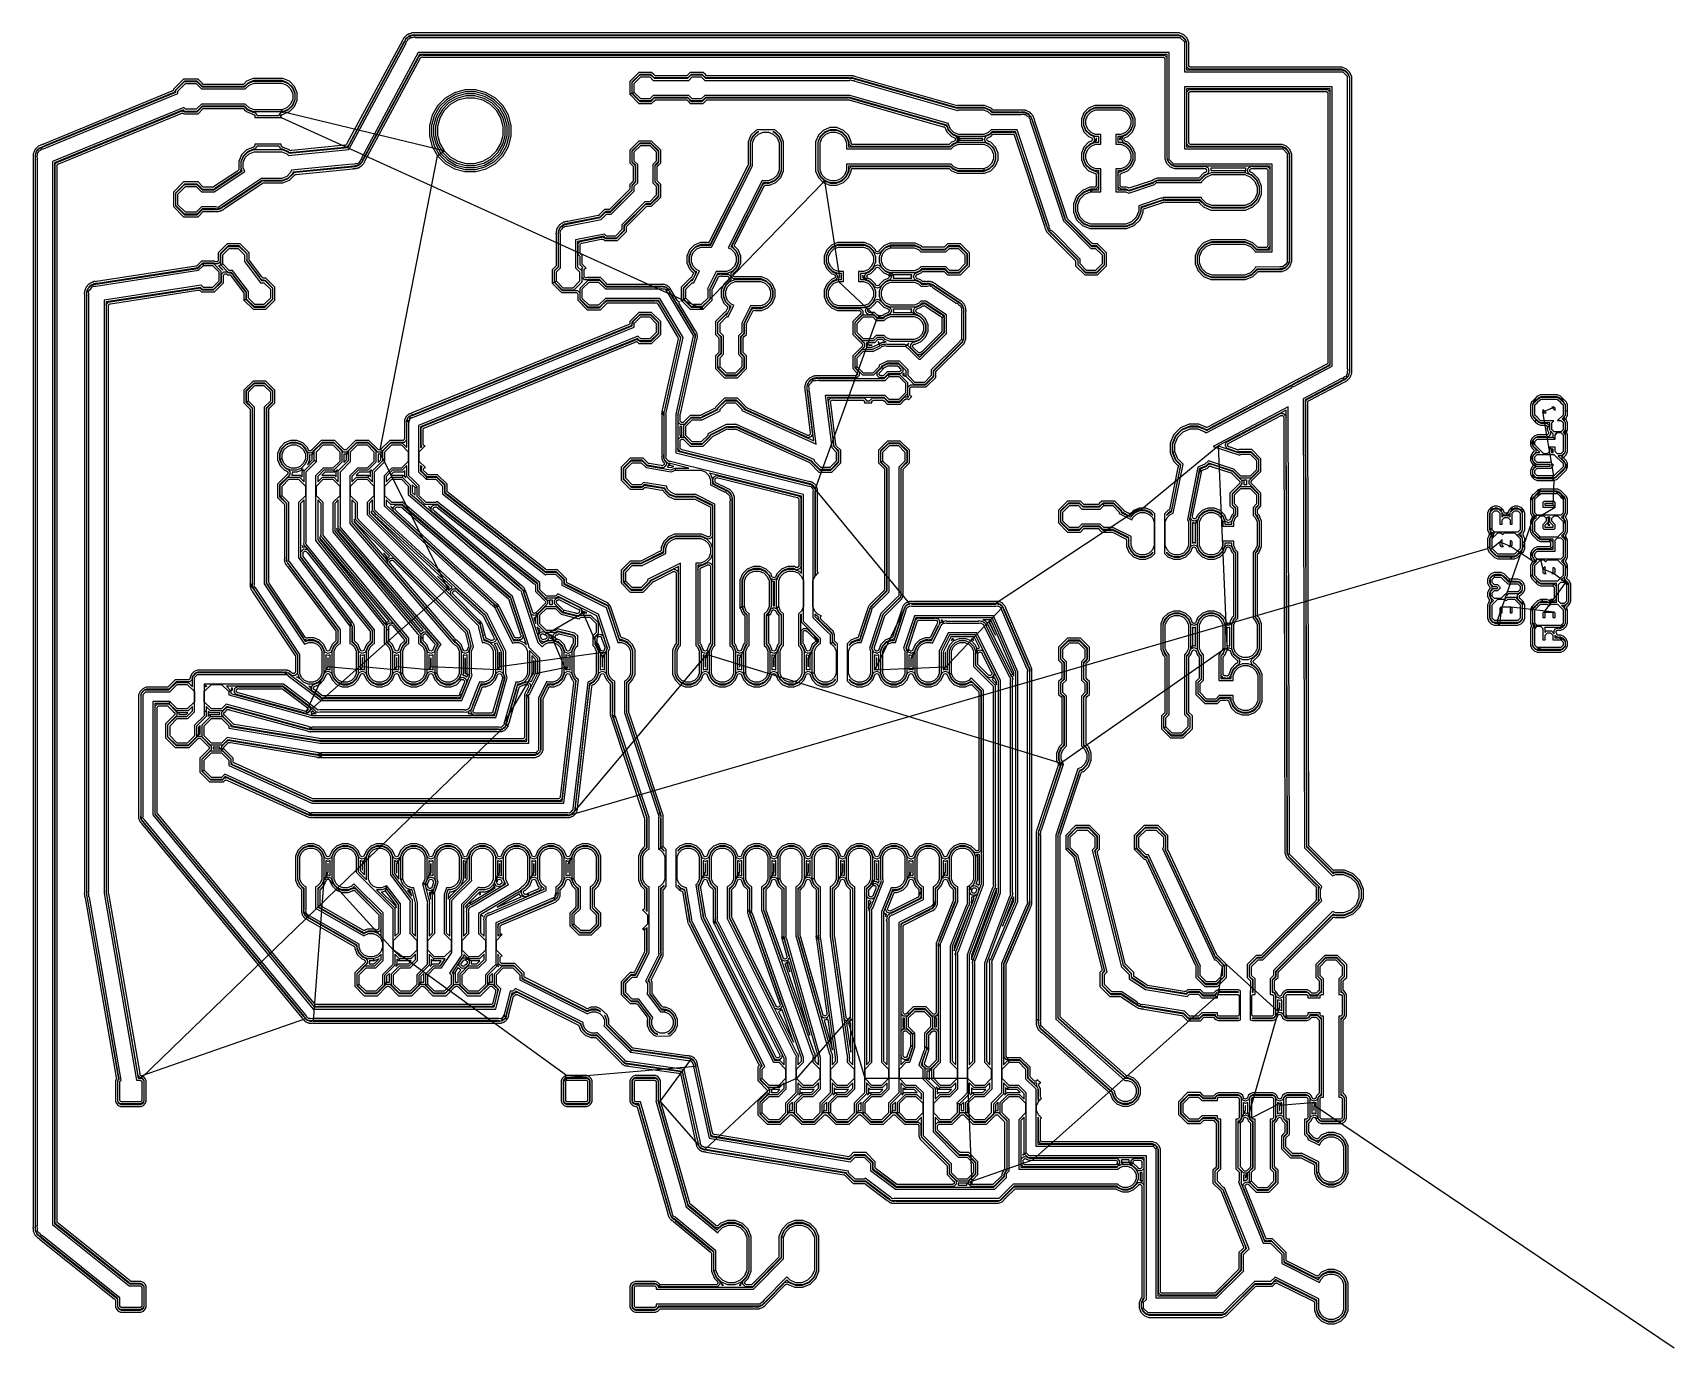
# Model space of a CAD drawing. Extents: x -122 to 0, y 0 to 97.
import ezdxf

# ---------------------------------------------------------------- set-up
doc = ezdxf.new("R2010")
doc.units = 0
doc.layers.add('milling', color=1, linetype='CONTINUOUS')
doc.layers.add('rapid_move', color=62, linetype='CONTINUOUS')

msp = doc.modelspace()

# ---------------------------------------------------------------- linework, layer by layer
at = {"layer": 'milling'}
for p, q in [((-93.8564, 97.2699), (-93.8995, 97.2267)), ((-93.8386, 97.2681), (-93.8564, 97.2699)), ((-93.8074, 97.2937), (-93.8386, 97.2681)), ((-93.7698, 97.3091), (-93.8074, 97.2937)), ((-93.7629, 97.3258), (-93.7698, 97.3091)), ((-93.7037, 97.3435), (-93.7629, 97.3258)), ((-93.6954, 97.3401), (-93.7037, 97.3435)), ((-93.6446, 97.3612), (-93.6954, 97.3401)), ((-93.5914, 97.3771), (-93.6446, 97.3612)), ((-93.4889, 97.2512), (-93.594, 97.2198)), ((-93.5872, 97.385), (-93.5914, 97.3771)), ((-93.5303, 97.4086), (-93.5872, 97.385)), ((-93.5148, 97.4002), (-93.5303, 97.4086)), ((-93.4758, 97.4119), (-93.5148, 97.4002)), ((-93.4888, 97.2514), (-93.4889, 97.2512)), ((-93.4537, 97.2619), (-93.4888, 97.2514)), ((-93.4349, 97.4119), (-93.4758, 97.4119)), ((-93.4174, 97.2619), (-93.4537, 97.2619)), ((-93.4225, 97.4243), (-93.4349, 97.4119)), ((-93.3615, 97.4181), (-93.4225, 97.4243)), ((-93.3074, 97.2619), (-93.4174, 97.2619)), ((-93.3553, 97.4119), (-93.3615, 97.4181)), ((-93.3, 97.4119), (-93.3553, 97.4119)), ((-93.198, 97.2508), (-93.3074, 97.2619)), ((-93.2447, 97.4063), (-93.3, 97.4119)), ((-93.2379, 97.4119), (-93.2447, 97.4063)), ((-36.6525, 97.4119), (-93.2379, 97.4119)), ((-93.1844, 97.2619), (-93.198, 97.2508)), ((-36.6824, 97.2619), (-93.1844, 97.2619)), ((-36.4095, 97.1489), (-36.6824, 97.2619)), ((-36.3246, 97.2761), (-36.6525, 97.4119)), ((-36.0736, 97.0251), (-36.3246, 97.2761)), ((-94.181, 96.8487), (-98.2901, 89.2176)), ((-98.2353, 88.9327), (-93.9858, 96.8247)), ((-98.141, 88.7914), (-93.9037, 96.6608)), ((-94.0742, 96.7306), (-98.1362, 89.1869)), ((-94.1727, 96.8521), (-94.181, 96.8487)), ((-94.1515, 96.9034), (-94.1727, 96.8521)), ((-94.1253, 96.952), (-94.1515, 96.9034)), ((-94.1045, 97.0169), (-94.1279, 96.9605)), ((-94.1279, 96.9605), (-94.1253, 96.952)), ((-94.0875, 97.022), (-94.1045, 97.0169)), ((-94.0683, 97.0578), (-94.0875, 97.022)), ((-94.0579, 96.7373), (-94.0742, 96.7306)), ((-94.0396, 97.0864), (-94.0683, 97.0578)), ((-94.0157, 96.8392), (-94.0579, 96.7373)), ((-93.9914, 97.1437), (-94.0396, 97.1044)), ((-94.0396, 97.1044), (-94.0396, 97.0864)), ((-93.985, 96.8963), (-94.0157, 96.8392)), ((-93.9823, 97.1437), (-93.9914, 97.1437)), ((-93.9858, 96.8247), (-93.9458, 96.9214)), ((-93.9848, 96.8963), (-93.985, 96.8963)), ((-93.9467, 96.9673), (-93.9848, 96.8963)), ((-93.9429, 97.1832), (-93.9823, 97.1437)), ((-93.8897, 97.0241), (-93.9467, 96.9673)), ((-93.9458, 96.9214), (-93.9198, 96.9473)), ((-93.9004, 97.2178), (-93.9429, 97.1832)), ((-93.9198, 96.9473), (-93.9022, 96.9801)), ((-93.9037, 96.7514), (-93.798, 96.857)), ((-93.9037, 96.6608), (-93.9037, 96.7514)), ((-93.9022, 96.9801), (-93.8203, 97.0468)), ((-93.8995, 97.2267), (-93.9004, 97.2178)), ((-93.8427, 97.0714), (-93.8897, 97.0243)), ((-93.8897, 97.0243), (-93.8897, 97.0241)), ((-93.792, 97.1126), (-93.8427, 97.0714)), ((-93.8203, 97.0468), (-93.7464, 97.1208)), ((-93.798, 96.857), (-93.7272, 96.9886)), ((-93.7917, 97.1126), (-93.792, 97.1126)), ((-93.7294, 97.1636), (-93.7917, 97.1126)), ((-93.7464, 97.1208), (-93.7124, 97.1348)), ((-93.6552, 97.1942), (-93.7294, 97.1636)), ((-93.7272, 96.9886), (-93.6404, 97.0146)), ((-93.7124, 97.1348), (-93.6837, 97.1583)), ((-93.6837, 97.1583), (-93.583, 97.1884)), ((-93.594, 97.2198), (-93.6552, 97.1944)), ((-93.6552, 97.1944), (-93.6552, 97.1942)), ((-93.6404, 97.0146), (-93.5764, 97.0787)), ((-93.583, 97.1884), (-93.486, 97.2287)), ((-93.5764, 97.0787), (-93.4268, 97.0787)), ((-93.486, 97.2287), (-93.4489, 97.2287)), ((-93.4489, 97.2287), (-93.4136, 97.2393)), ((-93.4268, 97.0787), (-93.2838, 97.1216)), ((-93.4136, 97.2393), (-93.3092, 97.2287)), ((-93.3092, 97.2287), (-36.6889, 97.2287)), ((-93.2838, 97.1216), (-93.2042, 97.0787)), ((-93.2042, 97.0787), (-36.5985, 97.0787)), ((-36.6889, 97.2287), (-36.4285, 97.1208)), ((-36.5985, 97.0787), (-36.2712, 96.7514)), ((-36.4285, 97.1208), (-36.2291, 96.9214)), ((-36.2008, 96.9402), (-36.4095, 97.1489)), ((-36.2712, 96.7514), (-36.2712, 96.2885)), ((-36.2712, 96.2885), (-36.2712, 94.5387)), ((-36.2291, 96.9214), (-36.1212, 96.661)), ((-36.0879, 96.6674), (-36.2008, 96.9402)), ((-36.1212, 96.661), (-36.1212, 96.3789)), ((-36.1212, 96.3789), (-36.1212, 94.6887)), ((-36.0879, 96.4374), (-36.0879, 96.6674)), ((-36.0879, 95.1495), (-36.0879, 96.4374)), ((-35.9379, 96.6973), (-36.0736, 97.0251)), ((-35.9379, 96.3753), (-35.9379, 96.6973)), ((-35.9379, 95.0874), (-35.9379, 96.3753)), ((-93.0113, 95.9612), (-97.217, 88.1506)), ((-92.9216, 95.8112), (-97.132, 87.9918)), ((-97.0435, 88.0859), (-93.0235, 95.5518)), ((-96.9329, 87.975), (-92.8735, 95.5139)), ((-93.0235, 95.6008), (-92.9664, 95.6579)), ((-93.0235, 95.5518), (-93.0235, 95.6008)), ((-37.3887, 95.9612), (-93.0113, 95.9612)), ((-92.9664, 95.6579), (-92.928, 95.7292)), ((-92.928, 95.7292), (-92.881, 95.7433)), ((-37.5387, 95.8112), (-92.9216, 95.8112)), ((-92.881, 95.7433), (-92.8464, 95.7779)), ((-92.8735, 95.5387), (-92.8446, 95.5675)), ((-92.8735, 95.5139), (-92.8735, 95.5387)), ((-92.8464, 95.7779), (-92.7655, 95.7779)), ((-92.8446, 95.5675), (-92.8254, 95.6033)), ((-92.8254, 95.6033), (-92.8018, 95.6104)), ((-92.8018, 95.6104), (-92.7843, 95.6279)), ((-92.7843, 95.6279), (-92.7434, 95.6279)), ((-92.7655, 95.7779), (-92.688, 95.8011)), ((-92.7434, 95.6279), (-92.7044, 95.6396)), ((-92.7044, 95.6396), (-92.6827, 95.6279)), ((-92.688, 95.8011), (-92.6449, 95.7779)), ((-92.6827, 95.6279), (-37.8111, 95.6279)), ((-92.6449, 95.7779), (-37.749, 95.7779)), ((-37.8111, 95.6279), (-37.7219, 95.5387)), ((-37.749, 95.7779), (-37.5719, 95.6008)), ((-37.7219, 95.5387), (-37.7219, 95.4124)), ((-37.7219, 95.4124), (-37.7219, 94.1245)), ((-37.5719, 95.6008), (-37.5719, 95.3503)), ((-37.5719, 95.3503), (-37.5719, 94.0624)), ((-37.5387, 94.121), (-37.5387, 95.8112)), ((-37.3887, 94.2114), (-37.3887, 95.9612)), ((-36.0879, 94.899), (-36.0879, 95.1495)), ((-35.9108, 94.7219), (-36.0879, 94.899)), ((-35.9379, 94.9611), (-35.9379, 95.0874)), ((-35.8487, 94.8719), (-35.9379, 94.9611)), ((-24.5875, 94.8719), (-35.8487, 94.8719)), ((-24.2597, 94.7362), (-24.5875, 94.8719)), ((-110.3874, 93.9956), (-111.1305, 93.2526)), ((-110.3253, 93.8456), (-110.9906, 93.1803)), ((-110.9574, 93.1666), (-110.3116, 93.8124)), ((-110.8074, 93.1044), (-110.2494, 93.6624)), ((-109.3224, 93.9956), (-110.3874, 93.9956)), ((-109.3845, 93.8456), (-110.3253, 93.8456)), ((-110.3116, 93.8124), (-109.3983, 93.8124)), ((-110.2494, 93.6624), (-109.4605, 93.6624)), ((-109.4605, 93.6624), (-109.0668, 93.2687)), ((-109.3983, 93.8124), (-109.0046, 93.4187)), ((-109.1679, 93.629), (-109.3845, 93.8456)), ((-109.0179, 93.6911), (-109.3224, 93.9956)), ((-108.9908, 93.4519), (-109.1679, 93.629)), ((-108.9287, 93.6019), (-109.0179, 93.6911)), ((-106.0845, 93.6019), (-108.9287, 93.6019)), ((-105.9582, 93.6019), (-106.0845, 93.6019)), ((-105.7279, 93.8323), (-105.9582, 93.6019)), ((-105.643, 93.705), (-105.8961, 93.4519)), ((-105.8824, 93.4187), (-105.6242, 93.6769)), ((-105.2414, 94.0337), (-105.7279, 93.8323)), ((-105.2115, 93.8837), (-105.643, 93.705)), ((-105.6242, 93.6769), (-105.2051, 93.8505)), ((-105.5393, 93.5497), (-105.1752, 93.7005)), ((-103.0384, 94.0337), (-105.2414, 94.0337)), ((-103.0683, 93.8837), (-105.2115, 93.8837)), ((-105.2051, 93.8505), (-103.0748, 93.8505)), ((-105.1752, 93.7005), (-103.1047, 93.7005)), ((-103.1047, 93.7005), (-102.7406, 93.5497)), ((-103.0748, 93.8505), (-102.6557, 93.6769)), ((-102.6368, 93.705), (-103.0683, 93.8837)), ((-102.5519, 93.8323), (-103.0384, 94.0337)), ((-102.6557, 93.6769), (-102.3348, 93.356)), ((-102.3065, 93.3748), (-102.6368, 93.705)), ((-102.1793, 93.4596), (-102.5519, 93.8323)), ((-76.6745, 94.4909), (-77.3459, 93.8195)), ((-77.3459, 93.8195), (-77.3459, 92.8703)), ((-76.6124, 94.3409), (-77.1959, 93.7574)), ((-77.1959, 93.7574), (-77.1959, 92.9324)), ((-77.1627, 93.7437), (-76.5987, 94.3077)), ((-77.1627, 92.9462), (-77.1627, 93.7437)), ((-77.0127, 93.6816), (-76.5366, 94.1577)), ((-77.0127, 93.0083), (-77.0127, 93.6816)), ((-75.7253, 94.4909), (-76.6745, 94.4909)), ((-75.7874, 94.3409), (-76.6124, 94.3409)), ((-76.5987, 94.3077), (-75.8012, 94.3077)), ((-76.5366, 94.1577), (-75.8633, 94.1577)), ((-75.8633, 94.1577), (-75.6093, 93.9037)), ((-75.8012, 94.3077), (-75.5472, 94.0537)), ((-75.5336, 94.0869), (-75.7874, 94.3409)), ((-75.5606, 94.3262), (-75.7253, 94.4909)), ((-75.6093, 93.9037), (-72.9806, 93.9037)), ((-75.5606, 94.3261), (-75.5606, 94.3262)), ((-75.4714, 94.2369), (-75.5606, 94.3261)), ((-75.5472, 94.0537), (-73.0427, 94.0537)), ((-75.5335, 94.0869), (-75.5336, 94.0869)), ((-73.3068, 94.0869), (-75.5335, 94.0869)), ((-73.2447, 94.2369), (-75.4714, 94.2369)), ((-73.0562, 94.0869), (-73.3068, 94.0869)), ((-73.1184, 94.2369), (-73.2447, 94.2369)), ((-73.1135, 94.2419), (-73.1184, 94.2369)), ((-73.0292, 94.3261), (-73.1135, 94.2419)), ((-72.8024, 94.3409), (-73.0562, 94.0869)), ((-73.0427, 94.0537), (-72.7887, 94.3077)), ((-72.8645, 94.4909), (-73.0292, 94.3262)), ((-73.0292, 94.3262), (-73.0292, 94.3261)), ((-72.9806, 93.9037), (-72.7266, 94.1577)), ((-71.9153, 94.4909), (-72.8645, 94.4909)), ((-71.9774, 94.3409), (-72.8024, 94.3409)), ((-72.7887, 94.3077), (-71.9912, 94.3077)), ((-72.7266, 94.1577), (-72.7266, 94.1577)), ((-72.7266, 94.1577), (-72.0533, 94.1577)), ((-72.0533, 94.1577), (-71.7993, 93.9037)), ((-71.9912, 94.3077), (-71.7372, 94.0537)), ((-71.7236, 94.0869), (-71.9774, 94.3409)), ((-71.7506, 94.3262), (-71.9153, 94.4909)), ((-71.7993, 93.9037), (-61.1047, 93.9037)), ((-71.7506, 94.3261), (-71.7506, 94.3262)), ((-71.6614, 94.2369), (-71.7506, 94.3261)), ((-71.7372, 94.0537), (-61.0008, 94.0537)), ((-71.7235, 94.0869), (-71.7236, 94.0869)), ((-61.1253, 94.0869), (-71.7235, 94.0869)), ((-61.073, 94.2369), (-71.6614, 94.2369)), ((-61.1098, 94.0746), (-61.1253, 94.0869)), ((-61.0027, 94.0869), (-61.1098, 94.0746)), ((-61.1047, 93.9037), (-61.029, 93.9458)), ((-61.0652, 94.2307), (-61.073, 94.2369)), ((-61.0112, 94.2369), (-61.0652, 94.2307)), ((-61.029, 93.9458), (-60.8816, 93.9037)), ((-60.9567, 94.2369), (-61.0112, 94.2369)), ((-60.8946, 94.0869), (-61.0027, 94.0869)), ((-61.0008, 94.0537), (-60.9008, 94.0652)), ((-60.9497, 94.244), (-60.9567, 94.2369)), ((-60.8905, 94.2508), (-60.9497, 94.244)), ((-60.9008, 94.0652), (-60.8606, 94.0537)), ((-60.8561, 94.0869), (-60.8946, 94.0869)), ((-60.8767, 94.2369), (-60.8905, 94.2508)), ((-60.8816, 93.9037), (-60.7285, 93.9037)), ((-60.8351, 94.2369), (-60.8767, 94.2369)), ((-60.8606, 94.0537), (-60.8189, 94.0537)), ((-60.7762, 94.0641), (-60.8561, 94.0869)), ((-60.7947, 94.2254), (-60.8351, 94.2369)), ((-60.8189, 94.0537), (-60.7264, 94.0153)), ((-60.7776, 94.235), (-60.7947, 94.2254)), ((-60.7232, 94.2125), (-60.7776, 94.235)), ((-60.7154, 94.0468), (-60.7762, 94.0641)), ((-60.7285, 93.9037), (-60.6673, 93.8424)), ((-60.7264, 94.0153), (-53.0967, 91.8353)), ((-60.7184, 94.2036), (-60.7232, 94.2125)), ((-60.6657, 94.1886), (-60.7184, 94.2036)), ((-60.616, 94.0055), (-60.7154, 94.0468)), ((-60.6673, 93.8424), (-53.0876, 91.6767)), ((-60.6159, 94.1679), (-60.6657, 94.1886)), ((-60.5976, 94.0131), (-60.616, 94.0055)), ((-60.6067, 94.1717), (-60.6159, 94.1679)), ((-53.1663, 92.0459), (-60.6067, 94.1717)), ((-53.2434, 91.9119), (-60.5976, 94.0131)), ((-37.7219, 94.1245), (-37.7219, 93.709)), ((-37.7219, 93.709), (-37.7219, 88.4095)), ((-37.5719, 94.0624), (-37.5719, 93.6469)), ((-37.5719, 93.6469), (-37.5719, 88.3474)), ((-37.5387, 93.8389), (-37.5387, 94.121)), ((-37.5387, 88.1239), (-37.5387, 93.8389)), ((-37.3887, 93.7485), (-37.3887, 94.2114)), ((-37.3887, 88.0335), (-37.3887, 93.7485)), ((-36.2712, 94.5387), (-24.5335, 94.5387)), ((-36.1212, 94.6887), (-24.6239, 94.6887)), ((-24.6174, 94.7219), (-35.9108, 94.7219)), ((-24.6239, 94.6887), (-24.3635, 94.5808)), ((-24.3446, 94.609), (-24.6174, 94.7219)), ((-24.5335, 94.5387), (-24.2062, 94.2114)), ((-24.3635, 94.5808), (-24.1641, 94.3814)), ((-24.1358, 94.4002), (-24.3446, 94.609)), ((-24.0086, 94.4851), (-24.2597, 94.7362)), ((-24.2062, 94.2114), (-24.2062, 93.7485)), ((-24.2062, 93.7485), (-24.2062, 72.5288)), ((-24.1641, 94.3814), (-24.0562, 94.121)), ((-24.0229, 94.1274), (-24.1358, 94.4002)), ((-24.0562, 94.121), (-24.0562, 93.8389)), ((-24.0562, 93.8389), (-24.0562, 72.4232)), ((-24.0229, 93.8974), (-24.0229, 94.1274)), ((-24.0229, 72.5477), (-24.0229, 93.8974)), ((-23.8729, 94.1573), (-24.0086, 94.4851)), ((-23.8729, 93.8353), (-23.8729, 94.1573)), ((-23.8729, 72.4939), (-23.8729, 93.8353)), ((-120.7901, 88.9737), (-110.9574, 93.0225)), ((-111.2629, 93.0948), (-120.7704, 89.1801)), ((-120.7604, 88.8237), (-110.8074, 92.922)), ((-111.233, 92.9448), (-120.6856, 89.0527)), ((-111.2298, 93.0948), (-111.2629, 93.0948)), ((-111.1677, 92.9448), (-111.233, 92.9448)), ((-111.2067, 93.1179), (-111.2298, 93.0948)), ((-111.1766, 93.1303), (-111.2067, 93.1179)), ((-111.164, 93.1607), (-111.1766, 93.1303)), ((-111.122, 92.9905), (-111.1677, 92.9448)), ((-111.1406, 93.184), (-111.164, 93.1607)), ((-111.1281, 93.2468), (-111.1406, 93.2168)), ((-111.1406, 93.2168), (-111.1406, 93.184)), ((-111.1305, 93.2526), (-111.1281, 93.2468)), ((-111.062, 93.0152), (-111.122, 92.9905)), ((-111.0368, 93.0757), (-111.062, 93.0152)), ((-110.9906, 93.1219), (-111.0368, 93.0757)), ((-110.9906, 93.1803), (-110.9906, 93.1219)), ((-110.9574, 93.0225), (-110.9574, 93.1666)), ((-110.8074, 92.922), (-110.8074, 93.1044)), ((-109.0668, 93.2687), (-105.8189, 93.2687)), ((-109.0046, 93.4187), (-105.8824, 93.4187)), ((-106.1466, 93.4519), (-108.9908, 93.4519)), ((-105.8961, 93.4519), (-106.1466, 93.4519)), ((-105.8189, 93.2687), (-105.8179, 93.2711)), ((-105.8179, 93.2711), (-105.5393, 93.5497)), ((-102.7406, 93.5497), (-102.462, 93.2711)), ((-102.462, 93.2711), (-102.3112, 92.907)), ((-102.3112, 92.5129), (-102.462, 92.1488)), ((-102.3348, 93.356), (-102.1612, 92.9369)), ((-102.1612, 92.483), (-102.3348, 92.0639)), ((-102.3112, 92.907), (-102.3112, 92.5129)), ((-102.3066, 92.045), (-102.1279, 92.4765)), ((-102.1279, 92.9434), (-102.3065, 93.3748)), ((-101.9779, 92.9732), (-102.1793, 93.4596)), ((-102.1793, 91.9601), (-101.9779, 92.4466)), ((-102.1612, 92.9369), (-102.1612, 92.483)), ((-102.1279, 92.4765), (-102.1279, 92.9434)), ((-101.9779, 92.4466), (-101.9779, 92.9732)), ((-91.0116, 92.5912), (-91.5752, 92.0276)), ((-90.9197, 92.471), (-91.455, 91.9357)), ((-90.3215, 92.9894), (-91.0116, 92.5912)), ((-90.2639, 92.8495), (-90.9197, 92.471)), ((-90.2059, 92.7098), (-90.8277, 92.3509)), ((-90.1482, 92.5699), (-90.7355, 92.2309)), ((-90.0902, 92.4302), (-90.6435, 92.1108)), ((-89.5522, 93.1955), (-90.3215, 92.9894)), ((-89.5325, 93.0455), (-90.2639, 92.8495)), ((-89.5128, 92.8955), (-90.2059, 92.7098)), ((-89.493, 92.7455), (-90.1482, 92.5699)), ((-89.4733, 92.5955), (-90.0902, 92.4302)), ((-88.7556, 93.1955), (-89.5522, 93.1955)), ((-88.7753, 93.0455), (-89.5325, 93.0455)), ((-88.795, 92.8955), (-89.5128, 92.8955)), ((-88.8148, 92.7455), (-89.493, 92.7455)), ((-88.8345, 92.5955), (-89.4733, 92.5955)), ((-88.2176, 92.4302), (-88.8345, 92.5955)), ((-88.1596, 92.5699), (-88.8148, 92.7455)), ((-88.1019, 92.7098), (-88.795, 92.8955)), ((-88.044, 92.8495), (-88.7753, 93.0455)), ((-87.9863, 92.9894), (-88.7556, 93.1955)), ((-87.6643, 92.1108), (-88.2176, 92.4302)), ((-87.5724, 92.2309), (-88.1596, 92.5699)), ((-87.4802, 92.3509), (-88.1019, 92.7098)), ((-87.3881, 92.471), (-88.044, 92.8495)), ((-87.2962, 92.5912), (-87.9863, 92.9894)), ((-86.8528, 91.9357), (-87.3881, 92.471)), ((-86.7326, 92.0276), (-87.2962, 92.5912)), ((-77.0127, 93.0083), (-77.3459, 92.8703)), ((-77.3459, 92.8703), (-77.1627, 92.9462)), ((-77.3459, 92.8703), (-76.6745, 92.1989)), ((-77.1959, 92.9324), (-76.6124, 92.3489)), ((-77.1627, 92.9462), (-77.0127, 93.0083)), ((-76.5987, 92.3822), (-77.1627, 92.9462)), ((-76.5366, 92.5322), (-77.0127, 93.0083)), ((-75.8012, 92.3822), (-76.5987, 92.3822)), ((-75.8633, 92.5322), (-76.5366, 92.5322)), ((-75.6093, 92.7862), (-75.8633, 92.5322)), ((-75.5472, 92.6362), (-75.8012, 92.3822)), ((-75.7874, 92.3489), (-75.5336, 92.6029)), ((-72.9806, 92.7862), (-75.6093, 92.7862)), ((-75.5606, 92.3637), (-75.4763, 92.4479)), ((-73.0427, 92.6362), (-75.5472, 92.6362)), ((-75.5336, 92.6029), (-75.283, 92.6029)), ((-75.4763, 92.4479), (-75.4714, 92.4529)), ((-75.4714, 92.4529), (-75.3451, 92.4529)), ((-75.3451, 92.4529), (-73.1184, 92.4529)), ((-75.283, 92.6029), (-73.0563, 92.6029)), ((-73.1184, 92.4529), (-73.0292, 92.3637)), ((-73.0563, 92.6029), (-73.0562, 92.6029)), ((-73.0562, 92.6029), (-72.8024, 92.3489)), ((-72.7887, 92.3822), (-73.0427, 92.6362)), ((-72.7266, 92.5322), (-72.9806, 92.7862)), ((-71.9912, 92.3822), (-72.7887, 92.3822)), ((-72.0533, 92.5322), (-72.7266, 92.5322)), ((-71.7993, 92.7862), (-72.0533, 92.5322)), ((-71.7372, 92.6362), (-71.9912, 92.3822)), ((-71.9774, 92.3489), (-71.7236, 92.6029)), ((-61.0381, 92.7862), (-71.7993, 92.7862)), ((-71.7506, 92.3637), (-71.6663, 92.4479)), ((-61.0592, 92.6362), (-71.7372, 92.6362)), ((-71.7236, 92.6029), (-71.473, 92.6029)), ((-71.6663, 92.4479), (-71.6614, 92.4529)), ((-71.6614, 92.4529), (-71.5351, 92.4529)), ((-71.5351, 92.4529), (-61.1457, 92.4529)), ((-71.473, 92.6029), (-61.1847, 92.6029)), ((-61.1847, 92.6029), (-61.1437, 92.6257)), ((-61.1457, 92.4529), (-61.1251, 92.4644)), ((-61.1437, 92.6257), (-61.0639, 92.6029)), ((-61.1251, 92.4644), (-61.0848, 92.4529)), ((-61.0848, 92.4529), (-61.0431, 92.4529)), ((-61.0639, 92.6029), (-60.981, 92.6029)), ((-53.8757, 90.5838), (-61.0592, 92.6362)), ((-61.0431, 92.4529), (-61.0265, 92.4362)), ((-53.7303, 90.6982), (-61.0381, 92.7862)), ((-61.0265, 92.4362), (-54.1328, 90.4666)), ((-60.981, 92.6029), (-60.9479, 92.5697)), ((-60.9479, 92.5697), (-54.1419, 90.6252)), ((-25.3237, 93.4212), (-36.2712, 93.4212)), ((-36.2712, 93.4212), (-36.2712, 88.8237)), ((-25.4737, 93.2712), (-36.1212, 93.2712)), ((-36.1212, 93.2712), (-36.1212, 88.9737)), ((-36.0879, 93.0608), (-35.9108, 93.2379)), ((-36.0879, 89.4345), (-36.0879, 93.0608)), ((-35.9379, 92.9987), (-35.8487, 93.0879)), ((-35.9379, 89.3724), (-35.9379, 92.9987)), ((-35.9108, 93.2379), (-35.6603, 93.2379)), ((-35.8487, 93.0879), (-35.7224, 93.0879)), ((-35.7224, 93.0879), (-25.7461, 93.0879)), ((-35.6603, 93.2379), (-25.684, 93.2379)), ((-25.7461, 93.0879), (-25.6569, 92.9987)), ((-25.684, 93.2379), (-25.5069, 93.0608)), ((-25.6569, 92.9987), (-25.6569, 92.8724)), ((-25.6569, 92.8724), (-25.6569, 73.0565)), ((-25.5069, 93.0608), (-25.5069, 92.8103)), ((-25.5069, 92.8103), (-25.5069, 73.0938)), ((-25.4737, 72.8167), (-25.4737, 93.2712)), ((-25.3237, 72.7264), (-25.3237, 93.4212)), ((-110.381, 91.8891), (-120.0912, 87.8908)), ((-110.4164, 91.7124), (-119.9412, 87.7903)), ((-119.6655, 87.8679), (-110.6662, 91.5733)), ((-119.6356, 87.7179), (-110.5815, 91.446)), ((-110.6662, 91.5733), (-110.6203, 91.6192)), ((-110.6203, 91.6192), (-110.555, 91.6191)), ((-110.5815, 91.446), (-110.5583, 91.4692)), ((-110.5583, 91.4692), (-110.5253, 91.4691)), ((-110.555, 91.6191), (-110.4946, 91.644)), ((-110.5253, 91.4691), (-110.495, 91.4816)), ((-110.495, 91.4816), (-110.4649, 91.469)), ((-110.4946, 91.644), (-110.4347, 91.619)), ((-110.4649, 91.469), (-110.432, 91.469)), ((-110.4347, 91.619), (-110.3697, 91.619)), ((-110.432, 91.469), (-110.4088, 91.4457)), ((-110.3116, 91.6075), (-110.4164, 91.7124)), ((-110.4088, 91.4457), (-110.3785, 91.4331)), ((-110.2494, 91.7575), (-110.381, 91.8891)), ((-110.3785, 91.4331), (-110.3749, 91.4242)), ((-110.3749, 91.4242), (-109.3224, 91.4242)), ((-110.3697, 91.619), (-110.3251, 91.5742)), ((-110.3251, 91.5742), (-109.3845, 91.5742)), ((-109.3983, 91.6075), (-110.3116, 91.6075)), ((-109.4605, 91.7575), (-110.2494, 91.7575)), ((-109.0668, 92.1512), (-109.4605, 91.7575)), ((-109.0046, 92.0012), (-109.3983, 91.6075)), ((-109.3845, 91.5742), (-108.9908, 91.9679)), ((-109.3224, 91.4242), (-108.9287, 91.8179)), ((-105.8189, 92.1512), (-109.0668, 92.1512)), ((-105.8824, 92.0012), (-109.0046, 92.0012)), ((-108.9908, 91.9679), (-108.7403, 91.9679)), ((-108.9287, 91.8179), (-108.8024, 91.8179)), ((-108.8024, 91.8179), (-105.9582, 91.8179)), ((-108.7403, 91.9679), (-105.8961, 91.9679)), ((-105.9582, 91.8179), (-105.869, 91.7287)), ((-105.8961, 91.9679), (-105.719, 91.7908)), ((-105.6242, 91.743), (-105.8824, 92.0012)), ((-105.869, 91.7287), (-105.7279, 91.5875)), ((-105.8179, 92.1488), (-105.8189, 92.1512)), ((-105.5393, 91.8702), (-105.8179, 92.1488)), ((-105.7279, 91.5875), (-105.2684, 91.3972)), ((-105.719, 91.7908), (-105.643, 91.7148)), ((-105.643, 91.7148), (-105.2684, 91.5596)), ((-105.2051, 91.5694), (-105.6242, 91.743)), ((-105.1752, 91.7194), (-105.5393, 91.8702)), ((-105.2684, 91.5596), (-105.2652, 91.561)), ((-105.2684, 91.3972), (-105.2652, 91.3986)), ((-105.2652, 91.561), (-105.205, 91.5361)), ((-105.2652, 91.3986), (-105.2349, 91.3861)), ((-105.2349, 91.3861), (-105.202, 91.3861)), ((-103.0748, 91.5694), (-105.2051, 91.5694)), ((-105.205, 91.5361), (-105.1399, 91.5361)), ((-105.202, 91.3861), (-105.1789, 91.3629)), ((-105.1789, 91.3629), (-105.1485, 91.3504)), ((-103.1047, 91.7194), (-105.1752, 91.7194)), ((-105.1485, 91.3504), (-105.136, 91.32)), ((-105.1399, 91.5361), (-105.094, 91.4901)), ((-105.136, 91.32), (-105.1128, 91.2969)), ((-105.1128, 91.1706), (-105.123, 91.1605)), ((-105.1128, 91.2969), (-105.1128, 91.264)), ((-105.1128, 91.264), (-105.1003, 91.2338)), ((-105.1003, 91.2338), (-105.1128, 91.2035)), ((-105.1128, 91.2035), (-105.1128, 91.1706)), ((-105.094, 91.4901), (-105.0337, 91.4652)), ((-105.0337, 91.4652), (-105.0088, 91.4049)), ((-105.0088, 91.4049), (-104.9628, 91.359)), ((-104.9628, 91.359), (-104.9628, 91.3105)), ((-104.9628, 91.3105), (-103.3171, 91.3105)), ((-103.3171, 91.359), (-103.271, 91.405)), ((-103.3171, 91.3105), (-103.3171, 91.359)), ((-103.1047, 91.7194), (-103.271, 91.405)), ((-103.271, 91.405), (-103.2462, 91.4651)), ((-103.271, 91.405), (-103.1569, 91.1605)), ((-103.2462, 91.4651), (-103.186, 91.49)), ((-103.186, 91.49), (-103.14, 91.5361)), ((-103.1796, 91.2337), (-103.1671, 91.264)), ((-103.1671, 91.2036), (-103.1796, 91.2337)), ((-103.1671, 91.2969), (-103.1438, 91.3201)), ((-103.1671, 91.264), (-103.1671, 91.2969)), ((-103.1671, 91.1706), (-103.1671, 91.2036)), ((-103.1569, 91.1605), (-103.1671, 91.1706)), ((-103.1438, 91.3201), (-103.1314, 91.3503)), ((-103.14, 91.5361), (-103.0749, 91.5361)), ((-103.1314, 91.3503), (-103.1011, 91.3628)), ((-102.7406, 91.8702), (-103.1047, 91.7194)), ((-103.0748, 91.5694), (-103.1047, 91.7194)), ((-103.1047, 91.7194), (-103.1047, 91.7194)), ((-103.1011, 91.3628), (-103.0779, 91.3861)), ((-103.0779, 91.3861), (-103.0449, 91.3861)), ((-103.0749, 91.5361), (-103.0149, 91.561)), ((-102.6557, 91.743), (-103.0748, 91.5694)), ((-103.0449, 91.3861), (-103.0148, 91.3986)), ((-103.0149, 91.561), (-103.0115, 91.5596)), ((-103.0148, 91.3986), (-103.0115, 91.3972)), ((-103.0115, 91.5596), (-102.6368, 91.7148)), ((-103.0115, 91.3972), (-102.5519, 91.5875)), ((-102.462, 92.1488), (-102.7406, 91.8702)), ((-102.3348, 92.0639), (-102.6557, 91.743)), ((-102.6368, 91.7148), (-102.3066, 92.045)), ((-102.5519, 91.5875), (-102.1793, 91.9601)), ((-102.3066, 92.045), (-102.3066, 92.045)), ((-102.1793, 91.9601), (-102.1793, 91.9601)), ((-91.9734, 91.3375), (-92.1795, 90.5682)), ((-91.8336, 91.2798), (-92.0295, 90.5485)), ((-91.5752, 92.0276), (-91.9734, 91.3375)), ((-91.6938, 91.2219), (-91.8795, 90.5288)), ((-91.455, 91.9357), (-91.8336, 91.2798)), ((-91.3349, 91.8437), (-91.6938, 91.2219)), ((-91.2149, 91.7514), (-91.5539, 91.1642)), ((-91.0948, 91.6595), (-91.4142, 91.1062)), ((-90.8277, 92.3509), (-91.3349, 91.8437)), ((-90.7355, 92.2309), (-91.2149, 91.7514)), ((-90.6435, 92.1108), (-91.0948, 91.6595)), ((-87.213, 91.6595), (-87.6643, 92.1108)), ((-87.0929, 91.7515), (-87.5724, 92.2309)), ((-86.9729, 91.8437), (-87.4802, 92.3509)), ((-86.8936, 91.1062), (-87.213, 91.6595)), ((-86.7539, 91.1642), (-87.0929, 91.7515)), ((-86.614, 91.2219), (-86.9729, 91.8437)), ((-86.4743, 91.2799), (-86.8528, 91.9357)), ((-86.3344, 91.3375), (-86.7326, 92.0276)), ((-86.4283, 90.5288), (-86.614, 91.2219)), ((-86.2783, 90.5485), (-86.4743, 91.2799)), ((-86.1283, 90.5682), (-86.3344, 91.3375)), ((-76.6745, 92.1989), (-75.7253, 92.1989)), ((-76.6124, 92.3489), (-75.7874, 92.3489)), ((-75.7253, 92.1989), (-75.5606, 92.3636)), ((-75.5606, 92.3636), (-75.5606, 92.3637)), ((-73.0292, 92.3637), (-73.0292, 92.3636)), ((-73.0292, 92.3636), (-72.8645, 92.1989)), ((-72.8645, 92.1989), (-71.9153, 92.1989)), ((-72.8024, 92.3489), (-71.9774, 92.3489)), ((-71.9153, 92.1989), (-71.7506, 92.3636)), ((-71.7506, 92.3636), (-71.7506, 92.3637)), ((-53.2261, 91.8945), (-53.2434, 91.9119)), ((-53.1927, 91.8945), (-53.2261, 91.8945)), ((-53.1155, 91.8629), (-53.1927, 91.8945)), ((-53.1645, 92.0451), (-53.1663, 92.0459)), ((-53.164, 92.0445), (-53.1645, 92.0451)), ((-53.1631, 92.0445), (-53.164, 92.0445)), ((-53.1162, 92.0253), (-53.1631, 92.0445)), ((-53.1074, 92.029), (-53.1162, 92.0253)), ((-53.098, 91.8703), (-53.1155, 91.8629)), ((-53.098, 92.0263), (-53.1074, 92.029)), ((-53.0653, 92.0445), (-53.098, 92.0263)), ((-53.0795, 91.865), (-53.098, 91.8703)), ((-53.0967, 91.8353), (-53.0341, 91.8613)), ((-53.0876, 91.6767), (-53.0043, 91.7113)), ((-53.0265, 91.8945), (-53.0795, 91.865)), ((-51.0693, 92.0445), (-53.0653, 92.0445)), ((-53.0341, 91.8613), (-51.1058, 91.8613)), ((-51.0992, 91.8945), (-53.0265, 91.8945)), ((-53.0043, 91.7113), (-51.1356, 91.7113)), ((-51.1356, 91.7113), (-50.8025, 91.5733)), ((-51.1058, 91.8613), (-50.7176, 91.7005)), ((-50.6987, 91.7287), (-51.0992, 91.8945)), ((-50.6138, 91.8559), (-51.0693, 92.0445)), ((-50.8025, 91.5733), (-50.5929, 91.3637)), ((-50.7176, 91.7005), (-50.5308, 91.5137)), ((-50.6941, 91.724), (-50.6987, 91.7287)), ((-50.517, 91.5469), (-50.6941, 91.724)), ((-50.5441, 91.7861), (-50.6138, 91.8559)), ((-50.5929, 91.3637), (-48.3505, 91.3637)), ((-50.4549, 91.6969), (-50.5441, 91.7861)), ((-50.5308, 91.5137), (-48.375, 91.5137)), ((-48.5006, 91.5469), (-50.517, 91.5469)), ((-48.4651, 91.6969), (-50.4549, 91.6969)), ((-48.4523, 91.5228), (-48.5006, 91.5469)), ((-48.4409, 91.6848), (-48.4651, 91.6969)), ((-48.3802, 91.5469), (-48.4523, 91.5228)), ((-48.4047, 91.6969), (-48.4409, 91.6848)), ((-48.3662, 91.6969), (-48.4047, 91.6969)), ((-48.3484, 91.5469), (-48.3802, 91.5469)), ((-48.375, 91.5137), (-48.3504, 91.5219)), ((-48.3571, 91.7061), (-48.3662, 91.6969)), ((-48.2907, 91.7014), (-48.3571, 91.7061)), ((-48.3505, 91.3637), (-48.217, 91.4082)), ((-48.3504, 91.5219), (-48.235, 91.5137)), ((-48.2335, 91.5469), (-48.3484, 91.5469)), ((-48.2863, 91.6969), (-48.2907, 91.7014)), ((-48.2285, 91.6969), (-48.2863, 91.6969)), ((-48.235, 91.5137), (-48.1189, 91.5137)), ((-48.1631, 91.5419), (-48.2335, 91.5469)), ((-48.171, 91.6928), (-48.2285, 91.6969)), ((-48.217, 91.4082), (-48.1281, 91.3637)), ((-48.1663, 91.6969), (-48.171, 91.6928)), ((-48.099, 91.6969), (-48.1663, 91.6969)), ((-48.1631, 91.5418), (-48.1631, 91.5419)), ((-48.0872, 91.5365), (-48.1631, 91.5418)), ((-48.1281, 91.3637), (-48.0285, 91.3637)), ((-48.1189, 91.5137), (-48.0949, 91.5037)), ((-48.0905, 91.687), (-48.099, 91.6969)), ((-48.0949, 91.5037), (-48.069, 91.5019)), ((-48.052, 91.6843), (-48.0905, 91.687)), ((-48.0171, 91.5073), (-48.0872, 91.5365)), ((-48.069, 91.5019), (-47.9656, 91.4501)), ((-48.0169, 91.6697), (-48.052, 91.6843)), ((-48.0285, 91.3637), (-47.929, 91.2641)), ((-48.0168, 91.5074), (-48.0171, 91.5073)), ((-48.0048, 91.6747), (-48.0169, 91.6697)), ((-47.9521, 91.4806), (-48.0168, 91.5074)), ((-47.945, 91.6448), (-48.0048, 91.6747)), ((-47.9656, 91.4501), (-47.8585, 91.4058)), ((-47.8577, 91.4335), (-47.9521, 91.4806)), ((-47.9426, 91.6389), (-47.945, 91.6448)), ((-47.8882, 91.6164), (-47.9426, 91.6389)), ((-47.929, 91.2641), (-47.8031, 91.2012)), ((-47.8376, 91.5911), (-47.8882, 91.6164)), ((-47.8585, 91.4058), (-47.8402, 91.3874)), ((-47.8205, 91.4148), (-47.8577, 91.4335)), ((-47.8402, 91.3874), (-47.8169, 91.3758)), ((-47.8318, 91.5931), (-47.8376, 91.5911)), ((-47.77, 91.5675), (-47.8318, 91.5931)), ((-47.7971, 91.3914), (-47.8205, 91.4148)), ((-47.8169, 91.3758), (-47.7409, 91.2881)), ((-47.8031, 91.2012), (-47.7717, 91.1068)), ((-47.7167, 91.3111), (-47.7971, 91.3914)), ((-47.766, 91.5553), (-47.77, 91.5675)), ((-47.7318, 91.5382), (-47.766, 91.5553)), ((-47.7409, 91.2881), (-47.6591, 91.2064)), ((-47.7046, 91.511), (-47.7318, 91.5382)), ((-47.6703, 91.2575), (-47.7167, 91.3111)), ((-47.6915, 91.511), (-47.7046, 91.511)), ((-47.6471, 91.4599), (-47.6915, 91.511)), ((-47.6703, 91.2574), (-47.6703, 91.2575)), ((-47.6205, 91.2001), (-47.6703, 91.2574)), ((-47.6591, 91.2064), (-47.6493, 91.1825)), ((-47.6493, 91.1825), (-47.6321, 91.1628)), ((-47.6471, 91.4535), (-47.6471, 91.4599)), ((-47.6058, 91.4122), (-47.6471, 91.4535)), ((-47.6082, 91.1703), (-47.6205, 91.2001)), ((-47.6082, 91.1702), (-47.6082, 91.1703)), ((-47.5927, 91.1329), (-47.6082, 91.1702)), ((-47.5685, 91.3692), (-47.6058, 91.4122)), ((-47.5623, 91.3688), (-47.5685, 91.3692)), ((-47.5155, 91.3219), (-47.5623, 91.3688)), ((-47.5164, 91.3089), (-47.5155, 91.3219)), ((-47.4911, 91.2799), (-47.5164, 91.3089)), ((-47.4766, 91.2446), (-47.4911, 91.2799)), ((-47.4646, 91.2397), (-47.4766, 91.2446)), ((-47.4434, 91.176), (-47.4646, 91.2397)), ((-47.4458, 91.1702), (-47.4434, 91.176)), ((-47.424, 91.1178), (-47.4458, 91.1702)), ((-43.7149, 91.507), (-43.9035, 91.0515)), ((-43.5876, 91.4221), (-43.7535, 91.0216)), ((-43.7203, 91.0151), (-43.5595, 91.4033)), ((-43.366, 91.8559), (-43.7149, 91.507)), ((-43.2811, 91.7286), (-43.5876, 91.4221)), ((-43.5703, 90.9853), (-43.4323, 91.3184)), ((-43.5595, 91.4033), (-43.2623, 91.7005)), ((-43.4323, 91.3184), (-43.1774, 91.5733)), ((-42.9105, 92.0445), (-43.366, 91.8559)), ((-42.8806, 91.8945), (-43.2811, 91.7286)), ((-43.2623, 91.7005), (-42.8741, 91.8613)), ((-43.1774, 91.5733), (-42.8443, 91.7113)), ((-40.9093, 92.0445), (-42.9105, 92.0445)), ((-40.9392, 91.8945), (-42.8806, 91.8945)), ((-42.8741, 91.8613), (-40.9458, 91.8613)), ((-42.8443, 91.7113), (-40.9756, 91.7113)), ((-40.9756, 91.7113), (-40.6425, 91.5733)), ((-40.9458, 91.8613), (-40.5576, 91.7005)), ((-40.5387, 91.7286), (-40.9392, 91.8945)), ((-40.4538, 91.8559), (-40.9093, 92.0445)), ((-40.6425, 91.5733), (-40.3876, 91.3184)), ((-40.5576, 91.7005), (-40.2604, 91.4033)), ((-40.2322, 91.4221), (-40.5387, 91.7286)), ((-40.1049, 91.507), (-40.4538, 91.8559)), ((-40.3876, 91.3184), (-40.2496, 90.9853)), ((-40.2604, 91.4033), (-40.0996, 91.0151)), ((-40.0663, 91.0216), (-40.2322, 91.4221)), ((-39.9163, 91.0515), (-40.1049, 91.507)), ((-105.123, 91.1605), (-103.1569, 91.1605)), ((-92.1795, 90.5682), (-92.1795, 89.7717)), ((-92.0295, 90.5485), (-92.0295, 89.7914)), ((-91.8795, 90.5288), (-91.8795, 89.8111)), ((-91.5539, 91.1642), (-91.7295, 90.509)), ((-91.7295, 90.509), (-91.7295, 89.8309)), ((-91.4142, 91.1062), (-91.5795, 90.4893)), ((-91.5795, 90.4893), (-91.5795, 89.8506)), ((-86.7283, 90.4893), (-86.8936, 91.1062)), ((-86.5783, 90.509), (-86.7539, 91.1642)), ((-86.7283, 89.8505), (-86.7283, 90.4893)), ((-86.5783, 89.8308), (-86.5783, 90.509)), ((-86.4283, 89.811), (-86.4283, 90.5288)), ((-86.2783, 89.7913), (-86.2783, 90.5485)), ((-86.1283, 89.7716), (-86.1283, 90.5682)), ((-68.0123, 90.2011), (-68.3811, 89.8323)), ((-67.9275, 90.0738), (-68.2538, 89.7475)), ((-68.2257, 89.7286), (-67.9086, 90.0457)), ((-67.9033, 90.2462), (-68.0123, 90.2011)), ((-67.8734, 90.0962), (-67.9275, 90.0738)), ((-67.9086, 90.0457), (-67.7865, 90.0962)), ((-66.6365, 90.2462), (-67.9033, 90.2462)), ((-67.7865, 90.0962), (-67.8734, 90.0962)), ((-67.8236, 89.9185), (-67.4644, 90.0673)), ((-67.4644, 90.0673), (-67.0755, 90.0673)), ((-67.0755, 90.0673), (-66.7163, 89.9185)), ((-66.6664, 90.0962), (-66.7534, 90.0962)), ((-66.7534, 90.0962), (-66.6313, 90.0457)), ((-66.6124, 90.0738), (-66.6664, 90.0962)), ((-66.5275, 90.2011), (-66.6365, 90.2462)), ((-66.6313, 90.0457), (-66.3142, 89.7286)), ((-66.286, 89.7475), (-66.6124, 90.0738)), ((-66.1587, 89.8323), (-66.5275, 90.2011)), ((-63.0123, 90.2011), (-63.3811, 89.8323)), ((-62.9275, 90.0738), (-63.2538, 89.7475)), ((-63.2257, 89.7286), (-62.9086, 90.0457)), ((-62.5306, 90.4005), (-63.0123, 90.2011)), ((-62.5008, 90.2505), (-62.9275, 90.0738)), ((-62.9086, 90.0457), (-62.4942, 90.2173)), ((-62.8236, 89.9185), (-62.4644, 90.0673)), ((-62.0092, 90.4005), (-62.5306, 90.4005)), ((-62.039, 90.2505), (-62.5008, 90.2505)), ((-62.4942, 90.2173), (-62.0457, 90.2173)), ((-62.4644, 90.0673), (-62.0755, 90.0673)), ((-62.0755, 90.0673), (-61.7163, 89.9185)), ((-62.0457, 90.2173), (-61.6313, 90.0457)), ((-61.6124, 90.0738), (-62.039, 90.2505)), ((-61.5275, 90.2011), (-62.0092, 90.4005)), ((-61.6313, 90.0457), (-61.3142, 89.7286)), ((-61.286, 89.7475), (-61.6124, 90.0738)), ((-61.1587, 89.8323), (-61.5275, 90.2011)), ((-54.1419, 90.6252), (-54.1236, 90.6328)), ((-54.1328, 90.4666), (-54.1236, 90.4704)), ((-54.1236, 90.6328), (-54.0243, 90.5916)), ((-54.1236, 90.4704), (-54.0737, 90.4497)), ((-54.0737, 90.4497), (-54.0211, 90.4347)), ((-54.0243, 90.5916), (-53.9202, 90.5619)), ((-54.0211, 90.4347), (-54.0163, 90.4259)), ((-54.0163, 90.4259), (-54.007, 90.4221)), ((-54.007, 90.4221), (-53.9863, 90.372)), ((-53.9863, 90.372), (-53.9598, 90.3244)), ((-53.9598, 90.3244), (-53.9626, 90.3147)), ((-53.9626, 90.3147), (-53.8749, 90.1028)), ((-53.9202, 90.5619), (-53.9106, 90.5445)), ((-53.9106, 90.5445), (-53.8922, 90.5369)), ((-53.8922, 90.5369), (-53.8511, 90.4375)), ((-53.7195, 90.2066), (-53.8757, 90.5838)), ((-53.8749, 90.1028), (-53.526, 89.7539)), ((-53.8511, 90.4375), (-53.7985, 90.343)), ((-53.7985, 90.343), (-53.804, 90.3238)), ((-53.804, 90.3238), (-53.7476, 90.1876)), ((-53.7476, 90.1876), (-53.4411, 89.8811)), ((-53.7303, 90.6246), (-53.7303, 90.6982)), ((-53.5923, 90.2915), (-53.7303, 90.6246)), ((-53.4223, 89.9094), (-53.7195, 90.2066)), ((-53.3374, 90.0366), (-53.5923, 90.2915)), ((-53.0043, 89.8986), (-53.3374, 90.0366)), ((-50.8025, 90.0366), (-51.1356, 89.8986)), ((-50.5929, 90.2462), (-50.8025, 90.0366)), ((-50.5308, 90.0962), (-50.7176, 89.9094)), ((-50.6987, 89.8811), (-50.517, 90.0629)), ((-48.6626, 90.2462), (-50.5929, 90.2462)), ((-48.7708, 90.0962), (-50.5308, 90.0962)), ((-50.517, 90.0629), (-50.2665, 90.0629)), ((-50.2665, 90.0629), (-49.0617, 90.0629)), ((-49.0617, 90.0629), (-48.9894, 90.087)), ((-48.9894, 90.087), (-48.9413, 90.0629)), ((-48.9413, 90.0629), (-48.8874, 90.0629)), ((-48.8874, 90.0629), (-48.8336, 90.0091)), ((-48.8336, 90.0091), (-48.7654, 89.975)), ((-46.4287, 83.0699), (-48.7708, 90.0962)), ((-48.7654, 89.975), (-48.7484, 89.9238)), ((-46.2787, 83.0944), (-48.6626, 90.2462)), ((-47.7717, 91.1068), (-47.7012, 91.0364)), ((-47.7012, 91.0364), (-47.7012, 90.8955)), ((-47.7012, 90.8955), (-45.2317, 83.4868)), ((-47.6321, 91.1628), (-47.5954, 91.0525)), ((-47.5954, 91.0525), (-47.5512, 90.946)), ((-47.5915, 91.1299), (-47.5927, 91.1329)), ((-47.5645, 91.065), (-47.5915, 91.1299)), ((-47.5283, 90.956), (-47.5645, 91.065)), ((-47.5512, 90.946), (-47.5512, 90.9201)), ((-47.5512, 90.9201), (-45.1005, 83.5677)), ((-47.5281, 90.956), (-47.5283, 90.956)), ((-47.5179, 90.9252), (-47.5281, 90.956)), ((-47.5179, 90.8491), (-47.5179, 90.9252)), ((-47.4798, 90.8111), (-47.5179, 90.8491)), ((-45.1094, 83.6998), (-47.4798, 90.8111)), ((-47.4056, 91.0623), (-47.424, 91.1178)), ((-47.3998, 91.0595), (-47.4056, 91.0623)), ((-47.3742, 90.9976), (-47.3998, 91.0595)), ((-47.38, 90.9861), (-47.3742, 90.9976)), ((-47.3679, 90.9497), (-47.38, 90.9861)), ((-47.3679, 90.9112), (-47.3679, 90.9497)), ((-47.3486, 90.892), (-47.3679, 90.9112)), ((-44.9594, 83.7243), (-47.3486, 90.892)), ((-43.9035, 91.0515), (-43.9035, 90.5583)), ((-43.9035, 90.5583), (-43.7149, 90.1028)), ((-43.7535, 91.0216), (-43.7535, 90.5882)), ((-43.7535, 90.5882), (-43.5876, 90.1877)), ((-43.7203, 90.5948), (-43.7203, 91.0151)), ((-43.5595, 90.2066), (-43.7203, 90.5948)), ((-43.7149, 90.1028), (-43.366, 89.7539)), ((-43.5876, 90.1877), (-43.2811, 89.8811)), ((-43.5703, 90.6246), (-43.5703, 90.9853)), ((-43.4323, 90.2915), (-43.5703, 90.6246)), ((-43.2623, 89.9094), (-43.5595, 90.2066)), ((-43.1774, 90.0366), (-43.4323, 90.2915)), ((-42.8443, 89.8986), (-43.1774, 90.0366)), ((-40.6425, 90.0366), (-40.9756, 89.8986)), ((-40.3876, 90.2915), (-40.6425, 90.0366)), ((-40.2604, 90.2066), (-40.5576, 89.9094)), ((-40.5387, 89.8811), (-40.2322, 90.1876)), ((-40.4538, 89.7539), (-40.105, 90.1027)), ((-40.2496, 90.6246), (-40.3876, 90.2915)), ((-40.0996, 90.5948), (-40.2604, 90.2066)), ((-40.2496, 90.9853), (-40.2496, 90.6246)), ((-40.2322, 90.1876), (-40.0663, 90.5882)), ((-40.105, 90.1027), (-39.9163, 90.5583)), ((-40.0996, 91.0151), (-40.0996, 90.5948)), ((-40.0663, 90.5882), (-40.0663, 91.0216)), ((-39.9163, 90.5583), (-39.9163, 91.0515)), ((-121.4186, 88.7402), (-121.4408, 88.6864)), ((-121.4182, 88.7403), (-121.4186, 88.7402)), ((-121.4056, 88.7707), (-121.4182, 88.7403)), ((-121.3822, 88.794), (-121.4056, 88.7707)), ((-121.2998, 88.8766), (-121.3822, 88.7946)), ((-121.3822, 88.7946), (-121.3822, 88.794)), ((-121.2995, 88.8766), (-121.2998, 88.8766)), ((-121.2582, 88.918), (-121.2995, 88.8766)), ((-121.2104, 88.9655), (-121.2582, 88.918)), ((-121.25, 88.6677), (-121.1393, 88.7778)), ((-121.1537, 88.8104), (-121.2373, 88.7267)), ((-121.1748, 89.0015), (-121.2104, 88.9658)), ((-121.2104, 88.9658), (-121.2104, 88.9655)), ((-121.1695, 89.0017), (-121.1748, 89.0015)), ((-121.1542, 89.0188), (-121.1695, 89.0017)), ((-121.1325, 89.026), (-121.1542, 89.0188)), ((-121.1092, 88.8547), (-121.1537, 88.8104)), ((-121.1393, 88.7778), (-121.0514, 88.8658)), ((-121.1295, 89.0322), (-121.1325, 89.026)), ((-121.0204, 89.077), (-121.1295, 89.0322)), ((-121.0996, 88.8552), (-121.1092, 88.8547)), ((-121.0693, 88.889), (-121.0996, 88.8552)), ((-121.0767, 88.6935), (-120.966, 88.739)), ((-121.0261, 88.9033), (-121.0693, 88.889)), ((-121.0514, 88.8658), (-121.0507, 88.8661)), ((-121.0507, 88.8661), (-121.0502, 88.8666)), ((-121.0502, 88.8666), (-120.9339, 88.9145)), ((-121.0205, 88.9147), (-121.0261, 88.9033)), ((-121.0201, 88.9145), (-121.0205, 88.9147)), ((-121.0202, 89.0769), (-121.0204, 89.077)), ((-120.9824, 89.0926), (-121.0202, 89.0769)), ((-120.8992, 88.9647), (-121.0201, 88.9145)), ((-120.904, 89.1248), (-120.9824, 89.0926)), ((-120.966, 88.739), (-120.8814, 88.8237)), ((-120.9339, 88.9145), (-120.791, 88.9737)), ((-120.9039, 89.1252), (-120.904, 89.1248)), ((-120.8572, 89.1445), (-120.9039, 89.1252)), ((-120.7966, 89.0069), (-120.8992, 88.9647)), ((-120.8814, 88.8237), (-120.7604, 88.8237)), ((-120.857, 89.1444), (-120.8572, 89.1445)), ((-120.8266, 89.1569), (-120.857, 89.1444)), ((-120.7935, 89.1569), (-120.8266, 89.1569)), ((-120.7314, 89.0069), (-120.7966, 89.0069)), ((-120.7704, 89.1801), (-120.7935, 89.1569)), ((-120.791, 88.9737), (-120.7901, 88.9737)), ((-120.6856, 89.0527), (-120.7314, 89.0069)), ((-105.7279, 88.7523), (-106.1005, 88.3797)), ((-105.2684, 88.9425), (-105.7279, 88.7523)), ((-105.2684, 88.7802), (-105.643, 88.625)), ((-105.6242, 88.5969), (-105.2051, 88.7705)), ((-105.2652, 88.9412), (-105.2684, 88.9425)), ((-105.2652, 88.7788), (-105.2684, 88.7802)), ((-105.2349, 88.9537), (-105.2652, 88.9412)), ((-105.205, 88.8037), (-105.2652, 88.7788)), ((-105.202, 88.9537), (-105.2349, 88.9537)), ((-105.2051, 88.7705), (-103.0748, 88.7705)), ((-105.1399, 88.8037), (-105.205, 88.8037)), ((-105.1789, 88.9769), (-105.202, 88.9537)), ((-105.1485, 88.9894), (-105.1789, 88.9769)), ((-105.136, 89.0198), (-105.1485, 88.9894)), ((-105.094, 88.8497), (-105.1399, 88.8037)), ((-105.1128, 89.0429), (-105.136, 89.0198)), ((-103.1568, 89.1794), (-105.1231, 89.1794)), ((-105.1231, 89.1794), (-105.1128, 89.1692)), ((-105.1128, 89.1692), (-105.1128, 89.1363)), ((-105.1128, 89.1363), (-105.1003, 89.1061)), ((-105.1003, 89.1061), (-105.1128, 89.0758)), ((-105.1128, 89.0758), (-105.1128, 89.0429)), ((-105.0337, 88.8746), (-105.094, 88.8497)), ((-105.0088, 88.9349), (-105.0337, 88.8746)), ((-104.9628, 88.9808), (-105.0088, 88.9349)), ((-103.3171, 89.0294), (-104.9628, 89.0294)), ((-104.9628, 89.0294), (-104.9628, 88.9808)), ((-103.3171, 88.9808), (-103.3171, 89.0294)), ((-103.271, 88.9348), (-103.3171, 88.9808)), ((-103.2462, 88.8747), (-103.271, 88.9348)), ((-103.186, 88.8498), (-103.2462, 88.8747)), ((-103.14, 88.8037), (-103.186, 88.8498)), ((-103.1796, 89.1061), (-103.1671, 89.1362)), ((-103.1671, 89.0758), (-103.1796, 89.1061)), ((-103.1671, 89.1692), (-103.1568, 89.1794)), ((-103.1671, 89.1362), (-103.1671, 89.1692)), ((-103.1671, 89.0429), (-103.1671, 89.0758)), ((-103.1439, 89.0197), (-103.1671, 89.0429)), ((-103.1314, 88.9895), (-103.1439, 89.0197)), ((-103.0749, 88.8037), (-103.14, 88.8037)), ((-103.1011, 88.977), (-103.1314, 88.9895)), ((-103.0779, 88.9537), (-103.1011, 88.977)), ((-103.0449, 88.9537), (-103.0779, 88.9537)), ((-103.0149, 88.7788), (-103.0749, 88.8037)), ((-103.0748, 88.7705), (-102.6557, 88.5969)), ((-103.0148, 88.9412), (-103.0449, 88.9537)), ((-103.0115, 88.7802), (-103.0149, 88.7788)), ((-103.0115, 88.9426), (-103.0148, 88.9412)), ((-102.559, 88.7552), (-103.0115, 88.9426)), ((-102.637, 88.6251), (-103.0115, 88.7802)), ((-102.6149, 88.344), (-98.141, 88.7914)), ((-102.5592, 88.5003), (-98.2353, 88.9327)), ((-102.5366, 88.7369), (-102.559, 88.7552)), ((-102.4976, 88.6977), (-102.5366, 88.7369)), ((-98.4774, 89.0925), (-102.3652, 88.7038)), ((-98.5082, 88.9388), (-102.2971, 88.5598)), ((-98.4794, 88.9232), (-98.5082, 88.9388)), ((-98.3871, 88.9509), (-98.4794, 88.9232)), ((-98.463, 89.0847), (-98.4774, 89.0925)), ((-98.4168, 89.0986), (-98.463, 89.0847)), ((-98.3683, 89.1034), (-98.4168, 89.0986)), ((-98.2915, 88.9604), (-98.3871, 88.9509)), ((-98.3578, 89.1163), (-98.3683, 89.1034)), ((-98.342, 89.121), (-98.3578, 89.1163)), ((-98.3191, 89.1637), (-98.342, 89.121)), ((-98.2884, 89.2011), (-98.3191, 89.1637)), ((-98.2708, 88.9857), (-98.2915, 88.9604)), ((-98.2901, 89.2176), (-98.2884, 89.2011)), ((-98.2394, 88.9951), (-98.2708, 88.9857)), ((-98.1938, 89.0798), (-98.2394, 88.9951)), ((-98.1329, 89.1542), (-98.1938, 89.0798)), ((-98.1362, 89.1869), (-98.1329, 89.1542)), ((-92.1795, 89.7717), (-91.9734, 89.0023)), ((-92.0295, 89.7914), (-91.8335, 89.06)), ((-91.9734, 89.0023), (-91.5751, 88.3122)), ((-91.8795, 89.8111), (-91.6938, 89.1179)), ((-91.8335, 89.06), (-91.455, 88.4041)), ((-91.7295, 89.8309), (-91.5539, 89.1756)), ((-91.6938, 89.1179), (-91.3349, 88.4962)), ((-91.5795, 89.8506), (-91.4142, 89.2336)), ((-91.5539, 89.1756), (-91.2149, 88.5884)), ((-91.4142, 89.2336), (-91.0948, 88.6803)), ((-87.213, 88.6803), (-86.8936, 89.2336)), ((-87.0929, 88.5884), (-86.7539, 89.1756)), ((-86.9729, 88.4962), (-86.614, 89.1179)), ((-86.8936, 89.2336), (-86.7283, 89.8505)), ((-86.8528, 88.4041), (-86.4743, 89.06)), ((-86.7539, 89.1756), (-86.5783, 89.8308)), ((-86.7326, 88.3122), (-86.3344, 89.0023)), ((-86.614, 89.1179), (-86.4283, 89.811)), ((-86.4743, 89.06), (-86.2783, 89.7913)), ((-86.3344, 89.0023), (-86.1283, 89.7716)), ((-76.6745, 89.4109), (-77.3459, 88.7395)), ((-77.3459, 88.7395), (-77.3459, 87.7903)), ((-76.6124, 89.2609), (-77.1959, 88.6774)), ((-77.1627, 88.6637), (-76.5987, 89.2277)), ((-77.0127, 88.6016), (-76.5366, 89.0777)), ((-75.7253, 89.4109), (-76.6745, 89.4109)), ((-75.7874, 89.2609), (-76.6124, 89.2609)), ((-76.5987, 89.2277), (-75.8012, 89.2277)), ((-76.5366, 89.0777), (-75.8633, 89.0777)), ((-75.8633, 89.0777), (-75.3872, 88.6016)), ((-75.8012, 89.2277), (-75.2372, 88.6637)), ((-75.2039, 88.6774), (-75.7874, 89.2609)), ((-75.0539, 88.7395), (-75.7253, 89.4109)), ((-75.0539, 87.7903), (-75.0539, 88.7395)), ((-68.3811, 89.8323), (-68.5805, 89.3506)), ((-68.5805, 89.3506), (-68.5805, 87.7097)), ((-68.2538, 89.7475), (-68.4305, 89.3208)), ((-68.4305, 89.3208), (-68.4305, 87.7337)), ((-68.3973, 89.3142), (-68.2257, 89.7286)), ((-68.3973, 87.6054), (-68.3973, 89.3142)), ((-68.2473, 89.2844), (-68.0985, 89.6436)), ((-68.2473, 87.5696), (-68.2473, 89.2844)), ((-68.0985, 89.6436), (-67.8236, 89.9185)), ((-66.7163, 89.9185), (-66.4414, 89.6436)), ((-66.4414, 89.6436), (-66.2926, 89.2844)), ((-66.3142, 89.7286), (-66.1426, 89.3142)), ((-66.2926, 89.2844), (-66.2926, 87.2455)), ((-66.1093, 89.3208), (-66.286, 89.7475)), ((-65.9593, 89.3506), (-66.1587, 89.8323)), ((-66.1426, 89.3142), (-66.1426, 87.2157)), ((-66.1093, 87.209), (-66.1093, 89.3208)), ((-65.9593, 87.1792), (-65.9593, 89.3506)), ((-63.3811, 89.8323), (-63.5805, 89.3506)), ((-63.5805, 89.3506), (-63.5805, 87.1793)), ((-63.2538, 89.7475), (-63.4305, 89.3208)), ((-63.4305, 89.3208), (-63.4305, 87.2091)), ((-63.3973, 89.3142), (-63.2257, 89.7286)), ((-63.3973, 87.2157), (-63.3973, 89.3142)), ((-63.2473, 89.2844), (-63.0985, 89.6436)), ((-63.2473, 87.2455), (-63.2473, 89.2844)), ((-63.0985, 89.6436), (-62.8236, 89.9185)), ((-61.7163, 89.9185), (-61.4414, 89.6436)), ((-61.4414, 89.6436), (-61.2926, 89.2844)), ((-61.3142, 89.7286), (-61.1426, 89.3142)), ((-61.2926, 89.2844), (-61.2926, 88.8237)), ((-61.2926, 88.8237), (-53.547, 88.8237)), ((-61.1093, 89.3208), (-61.286, 89.7475)), ((-60.9593, 89.3506), (-61.1587, 89.8323)), ((-61.1426, 89.3142), (-61.1426, 88.9737)), ((-61.1426, 88.9737), (-53.6091, 88.9737)), ((-61.1093, 89.184), (-61.1093, 89.3208)), ((-60.9322, 89.0069), (-61.1093, 89.184)), ((-60.9593, 89.2461), (-60.9593, 89.3506)), ((-60.8701, 89.1569), (-60.9593, 89.2461)), ((-53.8733, 89.0069), (-60.9322, 89.0069)), ((-53.8112, 89.1569), (-60.8701, 89.1569)), ((-53.6228, 89.0069), (-53.8733, 89.0069)), ((-53.6849, 89.1569), (-53.8112, 89.1569)), ((-53.526, 89.3159), (-53.6849, 89.1569)), ((-53.4411, 89.1887), (-53.6228, 89.0069)), ((-53.6091, 88.9737), (-53.4223, 89.1605)), ((-53.547, 88.8237), (-53.3374, 89.0333)), ((-53.526, 89.7539), (-53.2785, 89.6515)), ((-53.3698, 89.3805), (-53.526, 89.3159)), ((-53.4411, 89.8811), (-53.3951, 89.862)), ((-53.3952, 89.2077), (-53.4411, 89.1887)), ((-53.0341, 89.7486), (-53.4223, 89.9094)), ((-53.4223, 89.1605), (-53.0341, 89.3213)), ((-53.1638, 89.3034), (-53.3952, 89.2076)), ((-53.3952, 89.2076), (-53.3952, 89.2077)), ((-53.3951, 89.862), (-53.395, 89.8621)), ((-53.395, 89.8621), (-53.169, 89.7683)), ((-53.2785, 89.4182), (-53.3698, 89.3805)), ((-53.3374, 89.0333), (-53.0043, 89.1713)), ((-53.2785, 89.6515), (-53.2303, 89.5349)), ((-53.2303, 89.5349), (-53.2785, 89.4182)), ((-53.169, 89.7683), (-53.1637, 89.7662)), ((-53.1613, 89.3096), (-53.1638, 89.3034)), ((-53.1637, 89.7662), (-53.0679, 89.5348)), ((-53.0679, 89.5347), (-53.1613, 89.3096)), ((-53.0679, 89.5348), (-53.068, 89.5348)), ((-53.068, 89.5348), (-53.0679, 89.5347)), ((-51.1058, 89.7486), (-53.0341, 89.7486)), ((-53.0341, 89.7486), (-52.932, 89.5986)), ((-53.0341, 89.3213), (-53.0341, 89.7486)), ((-52.932, 89.5986), (-53.0341, 89.3213)), ((-53.0341, 89.3213), (-51.1058, 89.3213)), ((-51.1356, 89.8986), (-53.0043, 89.8986)), ((-53.0043, 89.1713), (-51.1356, 89.1713)), ((-52.932, 89.5986), (-52.9071, 89.5386)), ((-51.2078, 89.5986), (-52.932, 89.5986)), ((-52.9094, 89.5255), (-52.9318, 89.4713)), ((-52.9318, 89.4713), (-51.208, 89.4713)), ((-52.9055, 89.5347), (-52.9094, 89.5255)), ((-52.9071, 89.5386), (-52.9055, 89.5347)), ((-51.2343, 89.5347), (-51.2078, 89.5986)), ((-51.208, 89.4713), (-51.2343, 89.5347)), ((-51.1356, 89.1713), (-50.8025, 89.0333)), ((-50.7176, 89.9094), (-51.1058, 89.7486)), ((-51.1058, 89.3213), (-50.7176, 89.1605)), ((-51.0719, 89.5348), (-50.9786, 89.7599)), ((-51.0719, 89.5347), (-51.0718, 89.5348)), ((-51.0718, 89.5348), (-51.0719, 89.5348)), ((-50.976, 89.3034), (-51.0719, 89.5347)), ((-50.9786, 89.7599), (-50.9761, 89.7662)), ((-50.9761, 89.7662), (-50.7448, 89.8621)), ((-50.971, 89.3014), (-50.976, 89.3034)), ((-50.7446, 89.2076), (-50.971, 89.3014)), ((-50.9095, 89.5348), (-50.9082, 89.538)), ((-50.9089, 89.5336), (-50.9095, 89.5348)), ((-50.8613, 89.4182), (-50.9089, 89.5336)), ((-50.9082, 89.538), (-50.8613, 89.6515)), ((-50.8613, 89.6515), (-50.6138, 89.7539)), ((-50.7748, 89.3825), (-50.8613, 89.4182)), ((-50.8025, 89.0333), (-50.5476, 88.7784)), ((-50.6138, 89.3159), (-50.7748, 89.3825)), ((-50.7448, 89.8621), (-50.7447, 89.862)), ((-50.7447, 89.862), (-50.6987, 89.8811)), ((-50.6987, 89.1887), (-50.7446, 89.2077)), ((-50.7446, 89.2077), (-50.7446, 89.2076)), ((-50.7176, 89.1605), (-50.4204, 88.8633)), ((-50.3921, 88.8821), (-50.6987, 89.1887)), ((-50.6138, 89.7539), (-50.4549, 89.9129)), ((-50.2649, 88.967), (-50.6138, 89.3159)), ((-50.5476, 88.7784), (-50.4096, 88.4453)), ((-50.4549, 89.9129), (-50.3286, 89.9129)), ((-50.4204, 88.8633), (-50.2596, 88.4751)), ((-50.2263, 88.4816), (-50.3921, 88.8821)), ((-50.3286, 89.9129), (-49.0372, 89.9129)), ((-50.0763, 88.5115), (-50.2649, 88.967)), ((-49.0372, 89.9129), (-49.0009, 89.925)), ((-49.0009, 89.925), (-48.9768, 89.9129)), ((-48.9768, 89.9129), (-48.9495, 89.9129)), ((-48.9495, 89.9129), (-48.9223, 89.8857)), ((-48.9223, 89.8857), (-48.8881, 89.8686)), ((-48.8881, 89.8686), (-48.8796, 89.8429)), ((-48.8796, 89.8429), (-48.8603, 89.8237)), ((-48.8603, 89.8237), (-48.8603, 89.7851)), ((-48.8603, 89.7851), (-46.6312, 83.0978)), ((-48.7484, 89.9238), (-48.7103, 89.8858)), ((-48.7103, 89.8858), (-48.7103, 89.8097)), ((-48.7103, 89.8097), (-46.5, 83.1787)), ((-43.7149, 88.967), (-43.9035, 88.5115)), ((-43.5876, 88.8821), (-43.7535, 88.4816)), ((-43.7203, 88.4751), (-43.5595, 88.8633)), ((-43.366, 89.3159), (-43.7149, 88.967)), ((-43.2811, 89.1886), (-43.5876, 88.8821)), ((-43.5703, 88.4453), (-43.4323, 88.7784)), ((-43.5595, 88.8633), (-43.2623, 89.1605)), ((-43.4323, 88.7784), (-43.1774, 89.0333)), ((-43.366, 89.7539), (-43.1185, 89.6515)), ((-43.2098, 89.3805), (-43.366, 89.3159)), ((-43.2811, 89.8811), (-43.2351, 89.8621)), ((-43.2352, 89.2077), (-43.2811, 89.1886)), ((-42.8741, 89.7486), (-43.2623, 89.9094)), ((-43.2623, 89.1605), (-42.8741, 89.3213)), ((-43.0038, 89.3034), (-43.2352, 89.2076)), ((-43.2352, 89.2076), (-43.2352, 89.2077)), ((-43.2351, 89.8621), (-43.235, 89.8621)), ((-43.235, 89.8621), (-43.009, 89.7683)), ((-43.1185, 89.4182), (-43.2098, 89.3805)), ((-43.1774, 89.0333), (-42.8443, 89.1713)), ((-43.1185, 89.6515), (-43.0703, 89.5349)), ((-43.0703, 89.5349), (-43.1185, 89.4182)), ((-43.009, 89.7683), (-43.0037, 89.7662)), ((-43.0013, 89.3096), (-43.0038, 89.3034)), ((-43.0037, 89.7662), (-42.9079, 89.5348)), ((-42.9079, 89.5347), (-43.0013, 89.3096)), ((-42.9079, 89.5348), (-42.9079, 89.5347)), ((-42.6187, 89.7486), (-42.8741, 89.7486)), ((-42.772, 89.5986), (-42.8741, 89.3213)), ((-42.8741, 89.3213), (-42.7718, 89.4713)), ((-42.8741, 89.3213), (-42.6187, 89.3213)), ((-42.4687, 89.8986), (-42.8443, 89.8986)), ((-42.8443, 89.1713), (-42.4687, 89.1713)), ((-42.7718, 89.4713), (-42.772, 89.5986)), ((-42.772, 89.5986), (-42.7687, 89.5907)), ((-42.7687, 89.5986), (-42.772, 89.5986)), ((-42.772, 89.5986), (-42.772, 89.5986)), ((-42.7687, 89.4789), (-42.7718, 89.4713)), ((-42.7718, 89.4713), (-42.7687, 89.4713)), ((-42.7687, 89.5907), (-42.7687, 89.5986)), ((-42.7687, 89.4713), (-42.7687, 89.4789)), ((-42.6187, 89.3213), (-42.6187, 89.7486)), ((-42.4687, 89.1713), (-42.4687, 89.8986)), ((-40.9756, 89.8986), (-41.3512, 89.8986)), ((-41.3512, 89.8986), (-41.3512, 89.1713)), ((-41.3512, 89.1713), (-40.9756, 89.1713)), ((-40.9458, 89.7486), (-41.2012, 89.7486)), ((-41.2012, 89.7486), (-41.2012, 89.3213)), ((-41.2012, 89.3213), (-40.9458, 89.3213)), ((-41.0478, 89.5986), (-41.0512, 89.5986)), ((-41.0512, 89.5986), (-41.0512, 89.5904)), ((-41.0512, 89.5904), (-41.0478, 89.5986)), ((-41.0479, 89.4713), (-41.0512, 89.4792)), ((-41.0512, 89.4792), (-41.0512, 89.4713)), ((-41.0512, 89.4713), (-41.0479, 89.4713)), ((-40.9458, 89.7486), (-41.0479, 89.4713)), ((-41.0479, 89.4713), (-41.0478, 89.5986)), ((-41.0478, 89.5986), (-40.9458, 89.7486)), ((-41.0478, 89.5986), (-41.0478, 89.5986)), ((-40.9756, 89.1713), (-40.6425, 89.0333)), ((-40.5576, 89.9094), (-40.9458, 89.7486)), ((-40.9458, 89.3213), (-40.5576, 89.1605)), ((-40.9119, 89.5348), (-40.8186, 89.7599)), ((-40.9119, 89.5347), (-40.9118, 89.5348)), ((-40.9118, 89.5348), (-40.9119, 89.5348)), ((-40.816, 89.3034), (-40.9119, 89.5347)), ((-40.8186, 89.7599), (-40.8161, 89.7662)), ((-40.8161, 89.7662), (-40.5848, 89.8621)), ((-40.811, 89.3014), (-40.816, 89.3034)), ((-40.5846, 89.2076), (-40.811, 89.3014)), ((-40.7495, 89.5348), (-40.7482, 89.538)), ((-40.7489, 89.5336), (-40.7495, 89.5348)), ((-40.7013, 89.4182), (-40.7489, 89.5336)), ((-40.7482, 89.538), (-40.7013, 89.6515)), ((-40.7013, 89.6515), (-40.4538, 89.7539)), ((-40.6148, 89.3825), (-40.7013, 89.4182)), ((-40.6425, 89.0333), (-40.3876, 88.7784)), ((-40.4538, 89.3159), (-40.6148, 89.3825)), ((-40.5848, 89.8621), (-40.5847, 89.862)), ((-40.5847, 89.862), (-40.5387, 89.8811)), ((-40.5387, 89.1887), (-40.5846, 89.2077)), ((-40.5846, 89.2077), (-40.5846, 89.2076)), ((-40.5576, 89.1605), (-40.2604, 88.8633)), ((-40.2321, 88.8821), (-40.5387, 89.1887)), ((-40.1049, 88.967), (-40.4538, 89.3159)), ((-40.3876, 88.7784), (-40.2496, 88.4453)), ((-40.2604, 88.8633), (-40.0996, 88.4751)), ((-40.0663, 88.4816), (-40.2321, 88.8821)), ((-39.9163, 88.5115), (-40.1049, 88.967)), ((-36.2712, 88.8237), (-28.9785, 88.8237)), ((-36.1212, 88.9737), (-29.0689, 88.9737)), ((-36.0879, 89.184), (-36.0879, 89.4345)), ((-35.9108, 89.0069), (-36.0879, 89.184)), ((-35.9379, 89.2461), (-35.9379, 89.3724)), ((-35.8487, 89.1569), (-35.9379, 89.2461)), ((-29.0624, 89.0069), (-35.9108, 89.0069)), ((-29.0325, 89.1569), (-35.8487, 89.1569)), ((-29.0689, 88.9737), (-28.8085, 88.8658)), ((-28.7896, 88.8939), (-29.0624, 89.0069)), ((-28.7047, 89.0212), (-29.0325, 89.1569)), ((-28.9785, 88.8237), (-28.6512, 88.4964)), ((-28.8085, 88.8658), (-28.6091, 88.6664)), ((-28.5809, 88.6852), (-28.7896, 88.8939)), ((-28.4536, 88.7701), (-28.7047, 89.0212)), ((-28.3179, 88.4423), (-28.4536, 88.7701)), ((-121.5421, 88.2033), (-121.5422, 88.1218)), ((-121.5422, 88.1218), (-121.5419, 88.1216)), ((-121.5419, 88.2034), (-121.5421, 88.2033)), ((-121.5415, 88.4104), (-121.5419, 88.41)), ((-121.5419, 88.41), (-121.5419, 88.3295)), ((-121.5419, 88.3295), (-121.5418, 88.3294)), ((-121.5418, 88.3294), (-121.5419, 88.2744)), ((-121.5419, 88.2744), (-121.5419, 88.2034)), ((-121.5419, 88.1216), (-121.5419, 88.0908)), ((-121.5419, 88.0908), (-121.5294, 88.0627)), ((-121.5294, 88.0627), (-121.5419, 88.0301)), ((-121.5419, 88.0301), (-121.5419, 9.0773)), ((-121.529, 88.4693), (-121.5415, 88.4412)), ((-121.5415, 88.4412), (-121.5415, 88.4104)), ((-121.4892, 88.5699), (-121.53, 88.4719)), ((-121.53, 88.4719), (-121.529, 88.4693)), ((-121.4889, 88.57), (-121.4892, 88.5699)), ((-121.4639, 88.6305), (-121.4889, 88.57)), ((-121.4407, 88.6861), (-121.4639, 88.6305)), ((-121.4408, 88.6864), (-121.4407, 88.6861)), ((-121.3918, 88.3481), (-121.3919, 88.2773)), ((-121.3919, 88.2773), (-121.3919, 88.1413)), ((-121.3919, 88.1413), (-121.3919, 88.1226)), ((-121.3919, 88.1226), (-121.3671, 88.0669)), ((-121.3671, 88.0669), (-121.3919, 88.0023)), ((-121.3919, 88.0023), (-121.3919, 9.1159)), ((-121.3915, 88.3483), (-121.3918, 88.3481)), ((-121.3667, 88.4651), (-121.3915, 88.4094)), ((-121.3915, 88.4094), (-121.3915, 88.3483)), ((-121.3206, 88.5843), (-121.3683, 88.4692)), ((-121.3683, 88.4692), (-121.3667, 88.4651)), ((-121.359, 88.1254), (-121.3587, 88.2659)), ((-121.3587, 88.1247), (-121.359, 88.1254)), ((-121.3587, 88.406), (-121.3584, 88.4067)), ((-121.3587, 88.2659), (-121.3587, 88.406)), ((-121.3587, 8.9904), (-121.3587, 88.1247)), ((-121.3584, 88.4075), (-121.2988, 88.5505)), ((-121.3584, 88.4067), (-121.3584, 88.4075)), ((-121.2783, 88.6857), (-121.3206, 88.5843)), ((-121.2988, 88.5505), (-121.2508, 88.6664)), ((-121.2374, 88.7267), (-121.2784, 88.6858)), ((-121.2784, 88.6858), (-121.2783, 88.6857)), ((-121.2547, 88.2663), (-121.2087, 88.3767)), ((-121.2087, 88.1545), (-121.2547, 88.2663)), ((-121.2508, 88.6664), (-121.2503, 88.6668)), ((-121.2503, 88.6668), (-121.25, 88.6677)), ((-121.2373, 88.7267), (-121.2374, 88.7267)), ((-121.2087, 88.4964), (-121.1232, 88.5819)), ((-121.2087, 88.3767), (-121.2087, 88.4964)), ((-121.2087, 9.0859), (-121.2087, 88.1545)), ((-121.1232, 88.5819), (-121.0767, 88.6935)), ((-120.0912, 87.8908), (-120.0912, 9.1584)), ((-119.9412, 87.7903), (-119.9412, 9.2306)), ((-119.9328, 87.5663), (-119.9079, 87.626)), ((-119.9079, 87.5057), (-119.9328, 87.5663)), ((-119.9079, 87.6908), (-119.8617, 87.737)), ((-119.9079, 87.626), (-119.9079, 87.6908)), ((-119.8617, 87.737), (-119.8365, 87.7975)), ((-119.8365, 87.7975), (-119.7765, 87.8222)), ((-119.7765, 87.8222), (-119.7308, 87.8679)), ((-119.7704, 87.5659), (-119.7579, 87.5959)), ((-119.7579, 87.5355), (-119.7704, 87.5659)), ((-119.7579, 87.6287), (-119.7345, 87.652)), ((-119.7579, 87.5959), (-119.7579, 87.6287)), ((-119.7579, 9.4453), (-119.7579, 87.5355)), ((-119.7345, 87.652), (-119.7219, 87.6824)), ((-119.7308, 87.8679), (-119.6655, 87.8679)), ((-119.7219, 87.6824), (-119.6918, 87.6948)), ((-119.6918, 87.6948), (-119.6687, 87.7179)), ((-119.6687, 87.7179), (-119.6356, 87.7179)), ((-106.1005, 88.3797), (-106.3019, 87.8932)), ((-106.3019, 87.8932), (-106.3019, 87.3882)), ((-105.9732, 88.2948), (-106.1519, 87.8633)), ((-106.1519, 87.8633), (-106.1519, 87.4336)), ((-106.1187, 87.8569), (-105.9451, 88.276)), ((-106.1187, 87.403), (-106.1187, 87.8569)), ((-105.643, 88.625), (-105.9732, 88.2948)), ((-105.9687, 87.827), (-105.8179, 88.1911)), ((-105.9687, 87.4329), (-105.9687, 87.827)), ((-105.9451, 88.276), (-105.6242, 88.5969)), ((-105.8179, 88.1911), (-105.5393, 88.4697)), ((-105.5393, 88.4697), (-105.1752, 88.6205)), ((-105.1752, 88.6205), (-103.1047, 88.6205)), ((-103.1047, 88.6205), (-102.7406, 88.4697)), ((-102.7406, 88.4697), (-102.6149, 88.344)), ((-102.6557, 88.5969), (-102.5592, 88.5003)), ((-102.56, 88.5478), (-102.637, 88.6251)), ((-102.5424, 88.5478), (-102.56, 88.5478)), ((-102.5288, 88.5366), (-102.5424, 88.5478)), ((-102.419, 88.5476), (-102.5288, 88.5366)), ((-102.4887, 88.6977), (-102.4976, 88.6977)), ((-102.4819, 88.6921), (-102.4887, 88.6977)), ((-102.427, 88.6976), (-102.4819, 88.6921)), ((-102.3714, 88.6975), (-102.427, 88.6976)), ((-102.3095, 88.5474), (-102.419, 88.5476)), ((-97.9043, 87.692), (-102.3897, 87.2434)), ((-102.3652, 88.7038), (-102.3714, 88.6975)), ((-102.2971, 88.5598), (-102.3095, 88.5474)), ((-97.7902, 87.5526), (-102.2855, 87.1031)), ((-97.9113, 87.5072), (-97.8848, 87.5288)), ((-97.8511, 87.6633), (-97.9043, 87.692)), ((-97.8848, 87.5288), (-97.7908, 87.5192)), ((-97.6811, 87.7143), (-97.8511, 87.6633)), ((-97.7908, 87.5192), (-97.7405, 87.5242)), ((-97.7213, 87.5456), (-97.7902, 87.5526)), ((-97.7405, 87.5243), (-97.7257, 87.5257)), ((-97.7405, 87.5242), (-97.7405, 87.5243)), ((-97.7257, 87.5257), (-97.6963, 87.5287)), ((-97.6519, 87.5665), (-97.7213, 87.5456)), ((-97.6963, 87.5286), (-97.6449, 87.5338)), ((-97.6963, 87.5287), (-97.6963, 87.5286)), ((-97.504, 87.732), (-97.6811, 87.7143)), ((-97.5791, 87.5737), (-97.6519, 87.5665)), ((-97.6449, 87.5338), (-97.5958, 87.5485)), ((-97.5958, 87.5486), (-97.5763, 87.5544)), ((-97.5958, 87.5485), (-97.5958, 87.5486)), ((-97.5177, 87.6067), (-97.5791, 87.5737)), ((-97.5763, 87.5544), (-97.553, 87.5614)), ((-97.553, 87.5613), (-97.5054, 87.5756)), ((-97.553, 87.5614), (-97.553, 87.5613)), ((-97.4512, 87.6266), (-97.5177, 87.6067)), ((-97.5054, 87.5756), (-97.4219, 87.6205)), ((-97.4656, 87.779), (-97.504, 87.732)), ((-97.4077, 87.7963), (-97.4656, 87.779)), ((-97.3948, 87.6726), (-97.4512, 87.6266)), ((-97.4219, 87.6205), (-97.4217, 87.6204)), ((-97.4217, 87.6204), (-97.3763, 87.6447)), ((-97.3237, 87.9525), (-97.4077, 87.7963)), ((-97.3307, 87.707), (-97.3948, 87.6726)), ((-97.3763, 87.6447), (-97.3019, 87.7055)), ((-97.2867, 87.7608), (-97.3307, 87.707)), ((-97.2109, 88.0902), (-97.3237, 87.9525)), ((-97.3019, 87.7055), (-97.3018, 87.7055)), ((-97.3018, 87.7055), (-97.2632, 87.7369)), ((-97.2929, 87.5192), (-97.2552, 87.55)), ((-97.2327, 87.8048), (-97.2867, 87.7608)), ((-97.2632, 87.7369), (-97.2313, 87.776)), ((-97.2552, 87.55), (-97.2386, 87.5483)), ((-97.2386, 87.5483), (-97.2119, 87.5626)), ((-97.1982, 87.8689), (-97.2327, 87.8048)), ((-97.2313, 87.7761), (-97.1705, 87.8502)), ((-97.2313, 87.776), (-97.2313, 87.7761)), ((-97.217, 88.1506), (-97.2109, 88.0902)), ((-97.2119, 87.5626), (-97.1951, 87.5831)), ((-97.1521, 87.9252), (-97.1982, 87.8689)), ((-97.1951, 87.5831), (-97.1934, 87.6004)), ((-97.1934, 87.6004), (-97.1564, 87.6305)), ((-97.1705, 87.8502), (-97.1251, 87.9348)), ((-97.1564, 87.6305), (-97.1263, 87.6674)), ((-97.132, 87.9918), (-97.1521, 87.9252)), ((-97.1263, 87.6674), (-97.109, 87.6691)), ((-97.1251, 87.9348), (-97.1248, 87.9349)), ((-97.1248, 87.9349), (-97.101, 87.979)), ((-97.109, 87.6691), (-97.0886, 87.6857)), ((-97.101, 87.979), (-97.0737, 88.0697)), ((-97.0886, 87.6857), (-97.0742, 87.7125)), ((-97.0759, 87.7291), (-97.0453, 87.7663)), ((-97.0742, 87.7125), (-97.0759, 87.7291)), ((-97.0737, 88.0697), (-97.0435, 88.0859)), ((-97.0453, 87.7663), (-97.0224, 87.8091)), ((-97.0224, 87.8091), (-97.0064, 87.8139)), ((-97.0064, 87.8139), (-96.9871, 87.8374)), ((-96.9871, 87.8374), (-96.9795, 87.8626)), ((-96.9845, 87.8792), (-96.9619, 87.9212)), ((-96.9795, 87.8626), (-96.9845, 87.8792)), ((-96.9619, 87.9212), (-96.9481, 87.9669)), ((-96.9481, 87.9669), (-96.9329, 87.975)), ((-91.5751, 88.3122), (-91.455, 88.4041)), ((-91.5751, 88.3122), (-91.0116, 87.7487)), ((-91.455, 88.4041), (-91.3349, 88.4962)), ((-91.455, 88.4041), (-90.9197, 87.8688)), ((-91.455, 88.4041), (-91.455, 88.4041)), ((-91.3349, 88.4962), (-91.2149, 88.5884)), ((-91.3349, 88.4962), (-90.8276, 87.9889)), ((-91.3349, 88.4962), (-91.3349, 88.4962)), ((-91.2149, 88.5884), (-91.0948, 88.6803)), ((-91.2149, 88.5884), (-90.7354, 88.1089)), ((-91.2149, 88.5884), (-91.2149, 88.5884)), ((-91.0948, 88.6803), (-90.6434, 88.229)), ((-91.0948, 88.6803), (-91.0948, 88.6803)), ((-91.0116, 87.7487), (-90.3215, 87.3504)), ((-90.9197, 87.8688), (-90.2638, 87.4903)), ((-90.8276, 87.9889), (-90.2059, 87.63)), ((-90.7354, 88.1089), (-90.1482, 87.7699)), ((-90.6434, 88.229), (-90.0902, 87.9096)), ((-90.2059, 87.63), (-89.5128, 87.4443)), ((-90.1482, 87.7699), (-89.493, 87.5943)), ((-90.0902, 87.9096), (-89.4733, 87.7443)), ((-89.493, 87.5943), (-88.8148, 87.5943)), ((-89.4733, 87.7443), (-88.8345, 87.7443)), ((-88.8345, 87.7443), (-88.2176, 87.9096)), ((-88.8148, 87.5943), (-88.1596, 87.7699)), ((-88.795, 87.4443), (-88.1019, 87.63)), ((-88.2176, 87.9096), (-87.6643, 88.229)), ((-88.1596, 87.7699), (-87.5724, 88.1089)), ((-88.1019, 87.63), (-87.4801, 87.9889)), ((-88.044, 87.4903), (-87.3881, 87.8688)), ((-87.9863, 87.3504), (-87.2962, 87.7487)), ((-87.6643, 88.229), (-87.213, 88.6803)), ((-87.5724, 88.1089), (-87.0929, 88.5884)), ((-87.4801, 87.9889), (-86.9729, 88.4962)), ((-87.3881, 87.8688), (-86.8528, 88.4041)), ((-87.2962, 87.7487), (-86.7326, 88.3122)), ((-77.3459, 87.7903), (-77.0919, 87.5363)), ((-77.1959, 88.6774), (-77.1959, 88.6774)), ((-77.1959, 88.6774), (-77.1959, 87.8524)), ((-77.1959, 87.8524), (-76.9419, 87.5984)), ((-77.1627, 87.8662), (-77.1627, 88.6637)), ((-76.9087, 87.6122), (-77.1627, 87.8662)), ((-77.0919, 87.5363), (-77.0919, 87.41)), ((-77.0127, 87.9283), (-77.0127, 88.6016)), ((-76.7587, 87.6743), (-77.0127, 87.9283)), ((-76.9419, 87.5984), (-76.9419, 87.3479)), ((-76.9087, 86.3777), (-76.9087, 87.6122)), ((-76.7587, 86.3156), (-76.7587, 87.6743)), ((-75.3872, 87.9283), (-75.6412, 87.6743)), ((-75.6412, 87.6743), (-75.6412, 86.3156)), ((-75.2372, 87.8662), (-75.4912, 87.6122)), ((-75.4912, 87.6122), (-75.4912, 86.3777)), ((-75.4579, 87.5984), (-75.2808, 87.7755)), ((-75.4579, 86.6419), (-75.4579, 87.5984)), ((-75.3872, 88.6016), (-75.3872, 87.9283)), ((-75.3079, 87.5363), (-75.2187, 87.6255)), ((-75.3079, 86.5798), (-75.3079, 87.5363)), ((-75.2808, 87.7755), (-75.2039, 87.8524)), ((-75.2372, 88.6637), (-75.2372, 87.8662)), ((-75.2187, 87.6255), (-75.0539, 87.7903)), ((-75.2039, 87.8524), (-75.2039, 88.6774)), ((-68.6078, 87.5948), (-71.4343, 82.0005)), ((-71.3803, 81.7013), (-68.3973, 87.6054)), ((-71.288, 81.5513), (-68.2473, 87.5696)), ((-68.5805, 87.622), (-68.6078, 87.5948)), ((-68.5805, 87.7097), (-68.5684, 87.6727)), ((-68.5684, 87.6727), (-68.5805, 87.6487)), ((-68.5805, 87.6487), (-68.5805, 87.622)), ((-68.4305, 87.5599), (-68.4847, 87.5058)), ((-68.4305, 87.7337), (-68.4065, 87.6605)), ((-68.4065, 87.6605), (-68.4305, 87.613)), ((-68.4305, 87.613), (-68.4305, 87.5599)), ((-53.547, 87.7062), (-61.2926, 87.7062)), ((-61.2926, 87.7062), (-61.2926, 87.2455)), ((-53.6091, 87.5562), (-61.1426, 87.5562)), ((-61.1426, 87.5562), (-61.1426, 87.2157)), ((-61.1093, 87.3458), (-60.9322, 87.5229)), ((-60.9322, 87.5229), (-60.6817, 87.5229)), ((-60.6817, 87.5229), (-53.6228, 87.5229)), ((-53.6228, 87.5229), (-53.4457, 87.3458)), ((-53.4223, 87.3694), (-53.6091, 87.5562)), ((-53.3374, 87.4966), (-53.547, 87.7062)), ((-50.5476, 87.7515), (-50.8025, 87.4966)), ((-50.4204, 87.6666), (-50.7176, 87.3694)), ((-50.6987, 87.3412), (-50.3921, 87.6477)), ((-50.6138, 87.2139), (-50.2649, 87.5628)), ((-50.4096, 88.0846), (-50.5476, 87.7515)), ((-50.2596, 88.0548), (-50.4204, 87.6666)), ((-50.4096, 88.4453), (-50.4096, 88.0846)), ((-50.3921, 87.6477), (-50.2263, 88.0482)), ((-50.2649, 87.5628), (-50.0763, 88.0183)), ((-50.2596, 88.4751), (-50.2596, 88.0548)), ((-50.2263, 88.0482), (-50.2263, 88.4816)), ((-50.0763, 88.0183), (-50.0763, 88.5115)), ((-43.9035, 88.5115), (-43.9035, 88.0183)), ((-43.9035, 88.0183), (-43.7149, 87.5628)), ((-43.7535, 88.4816), (-43.7535, 88.0482)), ((-43.7535, 88.0482), (-43.5876, 87.6477)), ((-43.7203, 88.0548), (-43.7203, 88.4751)), ((-43.5595, 87.6666), (-43.7203, 88.0548)), ((-43.7149, 87.5628), (-43.366, 87.2139)), ((-43.5876, 87.6477), (-43.2811, 87.3412)), ((-43.5703, 88.0846), (-43.5703, 88.4453)), ((-43.4323, 87.7515), (-43.5703, 88.0846)), ((-43.2623, 87.3694), (-43.5595, 87.6666)), ((-43.1774, 87.4966), (-43.4323, 87.7515)), ((-40.3876, 87.7515), (-40.6425, 87.4966)), ((-40.2604, 87.6666), (-40.5576, 87.3694)), ((-40.5386, 87.3412), (-40.2321, 87.6477)), ((-40.4538, 87.2139), (-40.1049, 87.5628)), ((-40.2496, 88.0846), (-40.3876, 87.7515)), ((-40.0996, 88.0548), (-40.2604, 87.6666)), ((-40.2496, 88.4453), (-40.2496, 88.0846)), ((-40.2321, 87.6477), (-40.0663, 88.0482)), ((-40.1049, 87.5628), (-39.9163, 88.0183)), ((-40.0996, 88.4751), (-40.0996, 88.0548)), ((-40.0663, 88.0482), (-40.0663, 88.4816)), ((-39.9163, 88.0183), (-39.9163, 88.5115)), ((-37.7219, 88.4095), (-37.7219, 88.0875)), ((-37.7219, 88.0875), (-37.5862, 87.7597)), ((-37.5862, 87.7597), (-37.3351, 87.5086)), ((-37.5719, 88.3474), (-37.5719, 88.1174)), ((-37.5719, 88.1174), (-37.4589, 87.8446)), ((-37.4308, 87.8635), (-37.5387, 88.1239)), ((-37.4589, 87.8446), (-37.2502, 87.6359)), ((-37.2314, 87.6641), (-37.4308, 87.8635)), ((-37.0614, 87.7062), (-37.3887, 88.0335)), ((-37.2502, 87.6359), (-36.9774, 87.5229)), ((-36.971, 87.5562), (-37.2314, 87.6641)), ((-36.5985, 87.7062), (-37.0614, 87.7062)), ((-36.9774, 87.5229), (-34.8379, 87.5229)), ((-36.6889, 87.5562), (-36.971, 87.5562)), ((-29.9187, 87.5562), (-36.6889, 87.5562)), ((-29.7687, 87.7062), (-36.5985, 87.7062)), ((-34.8379, 87.5229), (-34.7776, 87.5478)), ((-34.7776, 87.5478), (-34.7176, 87.5229)), ((-34.7176, 87.5229), (-34.6526, 87.5229)), ((-34.6526, 87.5229), (-34.6066, 87.4769)), ((-31.4332, 87.4769), (-31.3872, 87.5229)), ((-31.3872, 87.5229), (-31.3222, 87.5229)), ((-31.3222, 87.5229), (-31.2622, 87.5478)), ((-31.2622, 87.5478), (-31.2019, 87.5229)), ((-31.2019, 87.5229), (-30.129, 87.5229)), ((-30.129, 87.5229), (-29.9519, 87.3458)), ((-29.9187, 81.3489), (-29.9187, 87.5562)), ((-29.7687, 81.1999), (-29.7687, 87.7062)), ((-28.6512, 88.4964), (-28.6512, 88.0335)), ((-28.6512, 88.0335), (-28.6512, 80.641)), ((-28.6091, 88.6664), (-28.5012, 88.406)), ((-28.4679, 88.4124), (-28.5809, 88.6852)), ((-28.5012, 88.406), (-28.5012, 88.1239)), ((-28.5012, 88.1239), (-28.5012, 80.6421)), ((-28.4679, 88.1824), (-28.4679, 88.4124)), ((-28.4679, 80.7757), (-28.4679, 88.1824)), ((-28.3179, 88.1203), (-28.3179, 88.4423)), ((-28.3179, 80.7142), (-28.3179, 88.1203)), ((-119.9079, 9.4979), (-119.9079, 87.5057)), ((-110.3874, 86.3756), (-111.1406, 85.6224)), ((-109.3224, 86.3756), (-110.3874, 86.3756)), ((-109.0179, 86.0711), (-109.3224, 86.3756)), ((-106.4081, 87.1897), (-108.1689, 86.0159)), ((-108.1646, 85.7987), (-106.0406, 87.2146)), ((-108.1192, 85.6487), (-105.8549, 87.1582)), ((-106.3627, 87.0397), (-108.0736, 85.8992)), ((-104.6185, 86.6394), (-107.594, 84.6557)), ((-104.573, 86.4894), (-107.4986, 84.539)), ((-107.3764, 84.5806), (-104.6639, 86.3888)), ((-106.3911, 87.1897), (-106.4081, 87.1897)), ((-106.3571, 87.2237), (-106.3911, 87.1897)), ((-106.329, 87.0397), (-106.3627, 87.0397)), ((-106.3172, 87.2503), (-106.3571, 87.2237)), ((-106.2618, 87.1069), (-106.329, 87.0397)), ((-106.3139, 87.267), (-106.3172, 87.2503)), ((-106.3019, 87.2789), (-106.3139, 87.267)), ((-106.3019, 87.3882), (-106.2925, 87.3741)), ((-106.2925, 87.3741), (-106.3019, 87.327)), ((-106.3019, 87.327), (-106.3019, 87.2789)), ((-106.1823, 87.1599), (-106.2618, 87.1069)), ((-106.1757, 87.1931), (-106.1823, 87.1599)), ((-106.1519, 87.2168), (-106.1757, 87.1931)), ((-106.1519, 87.4336), (-106.1332, 87.4056)), ((-106.1332, 87.4056), (-106.1519, 87.312)), ((-106.1519, 87.312), (-106.1519, 87.2168)), ((-106.0406, 87.2146), (-106.1187, 87.403)), ((-105.8549, 87.1582), (-105.9687, 87.4329)), ((-104.6639, 86.3888), (-104.5967, 86.4561)), ((-103.1047, 86.6394), (-104.6185, 86.6394)), ((-104.5967, 86.4561), (-104.563, 86.4561)), ((-103.0748, 86.4894), (-104.573, 86.4894)), ((-104.5685, 86.2721), (-104.5346, 86.3061)), ((-104.563, 86.4561), (-104.535, 86.4748)), ((-104.535, 86.4748), (-104.4414, 86.4561)), ((-104.5346, 86.3061), (-104.5176, 86.3061)), ((-104.5176, 86.3061), (-104.5035, 86.3155)), ((-104.5035, 86.3155), (-104.4564, 86.3061)), ((-104.4564, 86.3061), (-103.0384, 86.3061)), ((-104.4414, 86.4561), (-103.0682, 86.4561)), ((-102.7406, 86.7902), (-103.1047, 86.6394)), ((-102.6557, 86.663), (-103.0748, 86.4894)), ((-103.0682, 86.4561), (-102.6368, 86.6348)), ((-103.0384, 86.3061), (-102.5519, 86.5075)), ((-102.462, 87.0688), (-102.7406, 86.7902)), ((-102.3348, 86.9839), (-102.6557, 86.663)), ((-102.6368, 86.6348), (-102.2797, 86.9918)), ((-102.5519, 86.5075), (-102.1681, 86.8913)), ((-102.3897, 87.2434), (-102.462, 87.0688)), ((-102.2855, 87.1031), (-102.3348, 86.9839)), ((-102.2797, 86.9918), (-102.2099, 87.0772)), ((-102.2099, 87.0772), (-102.1926, 87.0789)), ((-102.1926, 87.0789), (-102.1804, 87.0912)), ((-102.1804, 87.0912), (-102.0699, 87.0912)), ((-102.1681, 86.8913), (-102.1331, 86.9342)), ((-102.1331, 86.9342), (-102.1244, 86.935)), ((-102.1244, 86.935), (-102.1183, 86.9412)), ((-102.1183, 86.9412), (-102.063, 86.9412)), ((-102.0699, 87.0912), (-97.9113, 87.5072)), ((-102.063, 86.9412), (-97.8516, 87.3623)), ((-97.8516, 87.3623), (-97.8382, 87.3733)), ((-97.8382, 87.3733), (-97.7907, 87.3684)), ((-97.7907, 87.3684), (-97.7432, 87.3732)), ((-97.7432, 87.3732), (-97.7299, 87.3622)), ((-97.7299, 87.3622), (-97.7036, 87.3595)), ((-97.7036, 87.3595), (-97.6743, 87.3683)), ((-97.6743, 87.3683), (-97.6638, 87.3812)), ((-97.6638, 87.3812), (-97.6157, 87.3859)), ((-97.6157, 87.3859), (-97.5693, 87.3999)), ((-97.5693, 87.3999), (-97.5547, 87.392)), ((-97.5547, 87.392), (-97.5245, 87.395)), ((-97.5245, 87.395), (-97.5015, 87.4074)), ((-97.5015, 87.4074), (-97.4933, 87.4227)), ((-97.4933, 87.4227), (-97.4476, 87.4363)), ((-97.4476, 87.4363), (-97.4057, 87.4589)), ((-97.4057, 87.4589), (-97.389, 87.4538)), ((-97.389, 87.4538), (-97.3637, 87.4614)), ((-97.3637, 87.4614), (-97.34, 87.4807)), ((-97.34, 87.4807), (-97.3353, 87.4965)), ((-97.3353, 87.4965), (-97.2929, 87.5192)), ((-90.3215, 87.3504), (-89.5522, 87.1443)), ((-90.2638, 87.4903), (-89.5325, 87.2943)), ((-89.5522, 87.1443), (-88.7556, 87.1443)), ((-89.5325, 87.2943), (-88.7753, 87.2943)), ((-89.5128, 87.4443), (-88.795, 87.4443)), ((-88.7753, 87.2943), (-88.044, 87.4903)), ((-88.7556, 87.1443), (-87.9863, 87.3504)), ((-77.1811, 86.3643), (-77.3459, 86.1995)), ((-77.0919, 86.4535), (-77.1811, 86.3643)), ((-77.1627, 86.1237), (-76.9087, 86.3777)), ((-76.9419, 86.3914), (-77.119, 86.2143)), ((-77.0919, 87.41), (-77.0919, 86.4535)), ((-77.0127, 86.0616), (-76.7587, 86.3156)), ((-76.9419, 87.3479), (-76.9419, 86.3914)), ((-75.6412, 86.3156), (-75.3872, 86.0616)), ((-75.4912, 86.3777), (-75.2372, 86.1237)), ((-75.4579, 86.3914), (-75.4579, 86.6419)), ((-75.2039, 86.1374), (-75.4579, 86.3914)), ((-75.3079, 86.4535), (-75.3079, 86.5798)), ((-75.0539, 86.1995), (-75.3079, 86.4535)), ((-68.4847, 87.5058), (-71.2843, 81.9649)), ((-67.539, 86.4935), (-70.0619, 81.5)), ((-67.4623, 86.3126), (-69.8551, 81.5767)), ((-67.4644, 86.4626), (-67.539, 86.4935)), ((-67.0755, 86.4626), (-67.4644, 86.4626)), ((-67.0457, 86.3126), (-67.4623, 86.3126)), ((-66.7163, 86.6114), (-67.0755, 86.4626)), ((-66.6313, 86.4842), (-67.0457, 86.3126)), ((-67.039, 86.2793), (-66.6123, 86.456)), ((-67.0092, 86.1293), (-66.5275, 86.3287)), ((-66.4414, 86.8863), (-66.7163, 86.6114)), ((-66.3142, 86.8013), (-66.6313, 86.4842)), ((-66.6123, 86.456), (-66.286, 86.7824)), ((-66.5275, 86.3287), (-66.1587, 86.6975)), ((-66.2926, 87.2455), (-66.4414, 86.8863)), ((-66.1426, 87.2157), (-66.3142, 86.8013)), ((-66.286, 86.7824), (-66.1093, 87.209)), ((-66.1587, 86.6975), (-65.9593, 87.1792)), ((-63.5805, 87.1793), (-63.3811, 86.6975)), ((-63.4305, 87.2091), (-63.2538, 86.7824)), ((-63.2257, 86.8013), (-63.3973, 87.2157)), ((-63.3811, 86.6975), (-63.0123, 86.3287)), ((-63.2538, 86.7824), (-62.9274, 86.456)), ((-63.0985, 86.8863), (-63.2473, 87.2455)), ((-62.9086, 86.4842), (-63.2257, 86.8013)), ((-62.8236, 86.6114), (-63.0985, 86.8863)), ((-63.0123, 86.3287), (-62.9274, 86.456)), ((-63.0123, 86.3287), (-62.5306, 86.1293)), ((-62.9274, 86.456), (-62.5007, 86.2793)), ((-62.9274, 86.456), (-62.9274, 86.456)), ((-62.4942, 86.3126), (-62.9086, 86.4842)), ((-62.4644, 86.4626), (-62.8236, 86.6114)), ((-62.0457, 86.3126), (-62.4942, 86.3126)), ((-62.0755, 86.4626), (-62.4644, 86.4626)), ((-61.7163, 86.6114), (-62.0755, 86.4626)), ((-61.6313, 86.4842), (-62.0457, 86.3126)), ((-62.039, 86.2793), (-61.6124, 86.456)), ((-62.0092, 86.1293), (-61.5275, 86.3287)), ((-61.4414, 86.8863), (-61.7163, 86.6114)), ((-61.3142, 86.8013), (-61.6313, 86.4842)), ((-61.6124, 86.456), (-61.286, 86.7824)), ((-61.5275, 86.3287), (-61.1587, 86.6975)), ((-61.2926, 87.2455), (-61.4414, 86.8863)), ((-61.1426, 87.2157), (-61.3142, 86.8013)), ((-61.286, 86.7824), (-61.1093, 87.2091)), ((-61.1587, 86.6975), (-60.9593, 87.1792)), ((-61.1093, 87.2091), (-61.1093, 87.3458)), ((-60.9593, 87.2837), (-60.8701, 87.3729)), ((-60.9593, 87.1792), (-60.9593, 87.2837)), ((-60.8701, 87.3729), (-60.7438, 87.3729)), ((-60.7438, 87.3729), (-53.6849, 87.3729)), ((-53.6849, 87.3729), (-53.5957, 87.2837)), ((-53.5957, 87.2837), (-53.526, 87.2139)), ((-53.526, 87.2139), (-53.0705, 87.0253)), ((-53.4457, 87.3458), (-53.4411, 87.3411)), ((-53.4411, 87.3411), (-53.0406, 87.1753)), ((-53.0341, 87.2086), (-53.4223, 87.3694)), ((-53.0043, 87.3586), (-53.3374, 87.4966)), ((-53.0705, 87.0253), (-51.0693, 87.0253)), ((-53.0406, 87.1753), (-51.0992, 87.1753)), ((-51.1058, 87.2086), (-53.0341, 87.2086)), ((-51.1356, 87.3586), (-53.0043, 87.3586)), ((-50.8025, 87.4966), (-51.1356, 87.3586)), ((-51.1058, 87.2086), (-51.1356, 87.3586)), ((-51.1356, 87.3586), (-51.1058, 87.2086)), ((-50.7176, 87.3694), (-51.1058, 87.2086)), ((-51.1058, 87.2086), (-51.1058, 87.2086)), ((-51.0992, 87.1753), (-50.6987, 87.3412)), ((-51.0693, 87.0253), (-50.6138, 87.2139)), ((-43.366, 87.2139), (-42.9239, 87.0309)), ((-43.2811, 87.3412), (-42.8941, 87.1809)), ((-42.8741, 87.2086), (-43.2623, 87.3694)), ((-42.8443, 87.3586), (-43.1774, 87.4966)), ((-42.9239, 87.0309), (-42.8911, 87.0309)), ((-42.8941, 87.1809), (-42.829, 87.1809)), ((-42.8911, 87.0309), (-42.868, 87.0077)), ((-42.6187, 87.2086), (-42.8741, 87.2086)), ((-42.868, 87.0077), (-42.8376, 86.9952)), ((-42.4687, 87.3586), (-42.8443, 87.3586)), ((-42.8376, 86.9952), (-42.8251, 86.9648)), ((-42.829, 87.1809), (-42.7831, 87.1349)), ((-42.8251, 86.9648), (-42.8019, 86.9417)), ((-42.8019, 86.9417), (-42.8019, 86.9088)), ((-42.8019, 86.9088), (-42.7894, 86.8786)), ((-42.7894, 86.8786), (-42.8019, 86.8483)), ((-42.8019, 86.8483), (-42.8019, 86.0797)), ((-42.7831, 87.1349), (-42.7228, 87.11)), ((-42.7228, 87.11), (-42.6979, 87.0497)), ((-42.6979, 87.0497), (-42.6519, 87.0038)), ((-42.6519, 87.0038), (-42.6519, 86.9387)), ((-42.6519, 86.9387), (-42.627, 86.8786)), ((-42.627, 86.8786), (-42.6519, 86.8184)), ((-42.6519, 86.8184), (-42.6519, 86.0176)), ((-42.6187, 85.8073), (-42.6187, 87.2086)), ((-42.4687, 85.6573), (-42.4687, 87.3586)), ((-40.9756, 87.3586), (-41.3512, 87.3586)), ((-41.3512, 87.3586), (-41.3512, 85.6573)), ((-40.9458, 87.2086), (-41.2012, 87.2086)), ((-41.2012, 87.2086), (-41.2012, 85.8073)), ((-41.1928, 86.8786), (-41.1679, 86.9387)), ((-41.1679, 86.8184), (-41.1928, 86.8786)), ((-41.1679, 87.0038), (-41.1219, 87.0497)), ((-41.1679, 86.9387), (-41.1679, 87.0038)), ((-41.1679, 86.2681), (-41.1679, 86.8184)), ((-41.1219, 87.0497), (-41.097, 87.11)), ((-41.097, 87.11), (-41.0367, 87.1349)), ((-41.0367, 87.1349), (-40.9908, 87.1809)), ((-41.0304, 86.8786), (-41.0179, 86.9088)), ((-41.0179, 86.8483), (-41.0304, 86.8786)), ((-41.0179, 86.9417), (-40.9947, 86.9648)), ((-41.0179, 86.9088), (-41.0179, 86.9417)), ((-41.0179, 86.206), (-41.0179, 86.8483)), ((-40.9947, 86.9648), (-40.9822, 86.9952)), ((-40.9908, 87.1809), (-40.9257, 87.1809)), ((-40.9822, 86.9952), (-40.9518, 87.0077)), ((-40.6425, 87.4966), (-40.9756, 87.3586)), ((-40.9518, 87.0077), (-40.9287, 87.0309)), ((-40.5576, 87.3694), (-40.9458, 87.2086)), ((-40.9287, 87.0309), (-40.8959, 87.0309)), ((-40.9257, 87.1809), (-40.5386, 87.3412)), ((-40.8959, 87.0309), (-40.4538, 87.2139)), ((-40.3695, 85.7155), (-38.5589, 86.319)), ((-38.7155, 86.46), (-40.3029, 85.9309)), ((-38.691, 86.31), (-40.2511, 85.79)), ((-38.677, 86.46), (-38.7155, 86.46)), ((-38.6149, 86.31), (-38.691, 86.31)), ((-38.6578, 86.4793), (-38.677, 86.46)), ((-38.6321, 86.4878), (-38.6578, 86.4793)), ((-38.615, 86.522), (-38.6321, 86.4878)), ((-38.6051, 86.532), (-38.615, 86.522)), ((-38.5769, 86.3481), (-38.6149, 86.31)), ((-38.2773, 86.6677), (-38.6051, 86.532)), ((-38.5257, 86.3651), (-38.5769, 86.3481)), ((-38.5589, 86.319), (-38.5014, 86.3766)), ((-38.5022, 86.4122), (-38.5257, 86.3651)), ((-38.2474, 86.5177), (-38.5022, 86.4122)), ((-38.5014, 86.3766), (-38.241, 86.4845)), ((-38.478, 86.1879), (-38.3314, 86.3345)), ((-38.3314, 86.3345), (-37.8685, 86.3345)), ((-37.9553, 86.6677), (-38.2773, 86.6677)), ((-38.0174, 86.5177), (-38.2474, 86.5177)), ((-38.241, 86.4845), (-37.9589, 86.4845)), ((-35.3946, 86.5177), (-38.0174, 86.5177)), ((-37.9589, 86.4845), (-35.1165, 86.4845)), ((-35.3325, 86.6677), (-37.9553, 86.6677)), ((-37.8685, 86.3345), (-35.0162, 86.3345)), ((-37.3351, 87.5086), (-37.0073, 87.3729)), ((-37.0073, 87.3729), (-34.808, 87.3729)), ((-35.1441, 86.5177), (-35.3946, 86.5177)), ((-35.2062, 86.6677), (-35.3325, 86.6677)), ((-34.8467, 87.0273), (-35.2062, 86.6677)), ((-34.7619, 86.9), (-35.1441, 86.5177)), ((-35.1165, 86.4845), (-35.1067, 86.5082)), ((-35.1067, 86.5082), (-34.743, 86.8719)), ((-35.0162, 86.3345), (-34.9795, 86.4232)), ((-34.9795, 86.4232), (-34.658, 86.7447)), ((-34.7477, 87.0682), (-34.8467, 87.0273)), ((-34.808, 87.3729), (-34.7777, 87.3854)), ((-34.7777, 87.3854), (-34.7476, 87.3729)), ((-34.7178, 86.9182), (-34.7619, 86.9)), ((-34.7147, 87.0682), (-34.7477, 87.0682)), ((-34.7476, 87.3729), (-34.7147, 87.3729)), ((-34.743, 86.8719), (-34.2678, 87.0687)), ((-34.6526, 86.9182), (-34.7178, 86.9182)), ((-34.7147, 87.3729), (-34.6915, 87.3496)), ((-34.6915, 87.0915), (-34.7147, 87.0682)), ((-34.6915, 87.3496), (-34.6612, 87.3371)), ((-34.6613, 87.1039), (-34.6915, 87.0915)), ((-34.6488, 87.1342), (-34.6613, 87.1039)), ((-34.6612, 87.3371), (-34.6488, 87.3069)), ((-34.658, 86.7447), (-34.2379, 86.9187)), ((-34.6067, 86.9641), (-34.6526, 86.9182)), ((-34.6488, 87.3069), (-34.6255, 87.2837)), ((-34.6255, 87.1574), (-34.6488, 87.1342)), ((-34.6255, 87.2837), (-34.6255, 87.2507)), ((-34.6255, 87.2507), (-34.613, 87.2204)), ((-34.613, 87.2204), (-34.6255, 87.1903)), ((-34.6255, 87.1903), (-34.6255, 87.1574)), ((-34.5465, 86.989), (-34.6067, 86.9641)), ((-34.6066, 87.4769), (-34.5463, 87.4519)), ((-34.5215, 87.0493), (-34.5465, 86.989)), ((-34.5463, 87.4519), (-34.5215, 87.3917)), ((-34.5215, 87.3917), (-34.4755, 87.3458)), ((-34.4755, 87.0953), (-34.5215, 87.0493)), ((-34.4755, 87.3458), (-34.4755, 87.2806)), ((-34.4755, 87.2806), (-34.4506, 87.2203)), ((-34.4506, 87.2203), (-34.4755, 87.1603)), ((-34.4755, 87.1603), (-34.4755, 87.0953)), ((-31.7143, 87.4062), (-34.3255, 87.4062)), ((-34.3255, 87.4062), (-34.3255, 87.3105)), ((-34.3255, 87.3105), (-34.2882, 87.2203)), ((-34.2882, 87.2203), (-34.2889, 87.2187)), ((-34.2889, 87.2187), (-31.7509, 87.2187)), ((-34.2678, 87.0687), (-34.2678, 87.0687)), ((-34.2678, 87.0687), (-31.7721, 87.0687)), ((-34.2379, 86.9187), (-31.802, 86.9187)), ((-31.802, 86.9187), (-31.3819, 86.7447)), ((-31.7721, 87.0687), (-31.7509, 87.2187)), ((-31.7509, 87.2187), (-31.7721, 87.0687)), ((-31.7721, 87.0687), (-31.2969, 86.8719)), ((-31.7516, 87.2203), (-31.7143, 87.3105)), ((-31.7509, 87.2187), (-31.7516, 87.2203)), ((-31.7143, 87.3105), (-31.7143, 87.4062)), ((-31.5892, 87.2203), (-31.5643, 87.2806)), ((-31.5643, 87.1603), (-31.5892, 87.2203)), ((-31.5643, 87.3458), (-31.5183, 87.3917)), ((-31.5643, 87.2806), (-31.5643, 87.3458)), ((-31.5643, 87.0953), (-31.5643, 87.1603)), ((-31.5183, 87.0493), (-31.5643, 87.0953)), ((-31.5183, 87.3917), (-31.4935, 87.4519)), ((-31.4933, 86.989), (-31.5183, 87.0493)), ((-31.4935, 87.4519), (-31.4332, 87.4769)), ((-31.4331, 86.9641), (-31.4933, 86.989)), ((-31.3872, 86.9182), (-31.4331, 86.9641)), ((-31.4268, 87.2204), (-31.4143, 87.2507)), ((-31.4143, 87.1903), (-31.4268, 87.2204)), ((-31.4143, 87.2837), (-31.391, 87.3069)), ((-31.4143, 87.2507), (-31.4143, 87.2837)), ((-31.4143, 87.1574), (-31.4143, 87.1903)), ((-31.391, 87.1342), (-31.4143, 87.1574)), ((-31.391, 87.3069), (-31.3786, 87.3371)), ((-31.3785, 87.1039), (-31.391, 87.1342)), ((-31.322, 86.9182), (-31.3872, 86.9182)), ((-31.3819, 86.7447), (-31.0604, 86.4232)), ((-31.3786, 87.3371), (-31.3483, 87.3496)), ((-31.3483, 87.0914), (-31.3785, 87.1039)), ((-31.3483, 87.3496), (-31.3251, 87.3729)), ((-31.3251, 87.0682), (-31.3483, 87.0914)), ((-31.3251, 87.3729), (-31.2922, 87.3729)), ((-31.2921, 87.0682), (-31.3251, 87.0682)), ((-31.2779, 86.9), (-31.322, 86.9182)), ((-31.2969, 86.8719), (-30.9332, 86.5082)), ((-31.2922, 87.3729), (-31.2621, 87.3854)), ((-31.1931, 87.0273), (-31.2921, 87.0682)), ((-30.905, 86.527), (-31.2779, 86.9)), ((-31.2621, 87.3854), (-31.2318, 87.3729)), ((-31.2318, 87.3729), (-30.1911, 87.3729)), ((-30.7777, 86.6119), (-31.1931, 87.0273)), ((-31.0604, 86.4232), (-30.8864, 86.0031)), ((-30.9332, 86.5082), (-30.7364, 86.033)), ((-30.7031, 86.0395), (-30.905, 86.527)), ((-30.5531, 86.0693), (-30.7777, 86.6119)), ((-30.1911, 87.3729), (-30.1019, 87.2837)), ((-30.1019, 87.2837), (-30.1019, 87.1574)), ((-30.1019, 87.1574), (-30.1019, 81.6832)), ((-29.9519, 87.3458), (-29.9519, 87.0953)), ((-29.9519, 87.0953), (-29.9519, 81.6769)), ((-111.1406, 85.6224), (-111.1406, 84.5574)), ((-110.3253, 86.2256), (-110.9906, 85.5603)), ((-110.9906, 85.5603), (-110.9906, 84.6195)), ((-110.9574, 85.5466), (-110.3116, 86.1924)), ((-110.9574, 84.6333), (-110.9574, 85.5466)), ((-110.8074, 85.4844), (-110.2494, 86.0424)), ((-110.8074, 84.6955), (-110.8074, 85.4844)), ((-109.3845, 86.2256), (-110.3253, 86.2256)), ((-110.3116, 86.1924), (-109.3983, 86.1924)), ((-110.2494, 86.0424), (-109.4605, 86.0424)), ((-109.4605, 86.0424), (-109.0668, 85.6487)), ((-109.3983, 86.1924), (-109.0046, 85.7987)), ((-109.1679, 86.009), (-109.3845, 86.2256)), ((-108.9908, 85.8319), (-109.1679, 86.009)), ((-109.0668, 85.6487), (-108.1192, 85.6487)), ((-108.9287, 85.9819), (-109.0179, 86.0711)), ((-109.0046, 85.7987), (-108.1646, 85.7987)), ((-108.2961, 85.8319), (-108.9908, 85.8319)), ((-108.2811, 85.9819), (-108.9287, 85.9819)), ((-108.2025, 85.8132), (-108.2961, 85.8319)), ((-108.234, 85.9725), (-108.2811, 85.9819)), ((-108.2199, 85.9819), (-108.234, 85.9725)), ((-108.2029, 85.9819), (-108.2199, 85.9819)), ((-108.1689, 86.0159), (-108.2029, 85.9819)), ((-108.1745, 85.8319), (-108.2025, 85.8132)), ((-108.1408, 85.8319), (-108.1745, 85.8319)), ((-108.0736, 85.8992), (-108.1408, 85.8319)), ((-107.3307, 84.4307), (-104.5685, 86.2721)), ((-78.7795, 84.1477), (-77.1627, 85.7645)), ((-77.3679, 85.8184), (-78.766, 84.4202)), ((-78.7174, 83.9977), (-77.0127, 85.7024)), ((-77.2191, 85.7551), (-78.616, 84.3581)), ((-77.3459, 85.8403), (-77.3679, 85.8184)), ((-77.3459, 86.1995), (-77.3459, 85.8403)), ((-77.1959, 85.7782), (-77.2191, 85.7551)), ((-77.119, 86.2143), (-77.1959, 86.1374)), ((-77.1959, 86.1374), (-77.1959, 85.7782)), ((-77.1627, 85.7645), (-77.1627, 86.1237)), ((-77.0127, 85.7024), (-77.0127, 86.0616)), ((-75.3872, 85.3883), (-75.8633, 84.9122)), ((-75.2372, 85.3262), (-75.8012, 84.7622)), ((-75.7874, 84.7289), (-75.2039, 85.3124)), ((-75.7253, 84.5789), (-75.0539, 85.2503)), ((-75.3872, 86.0616), (-75.3872, 85.3883)), ((-75.2372, 86.1237), (-75.2372, 85.3262)), ((-75.2039, 85.3124), (-75.2039, 86.1374)), ((-75.0539, 85.2503), (-75.0539, 86.1995)), ((-69.6768, 81.8557), (-67.5582, 86.0491)), ((-69.5537, 81.7667), (-67.4082, 86.0133)), ((-67.5582, 86.1022), (-67.504, 86.1563)), ((-67.5582, 86.0491), (-67.5582, 86.1022)), ((-67.504, 86.1563), (-67.4693, 86.2251)), ((-67.4693, 86.2251), (-67.4186, 86.2417)), ((-67.4186, 86.2417), (-67.3811, 86.2793)), ((-67.4082, 86.0401), (-67.3808, 86.0674)), ((-67.4082, 86.0133), (-67.4082, 86.0401)), ((-67.3811, 86.2793), (-67.3043, 86.2793)), ((-67.3808, 86.0674), (-67.3634, 86.102)), ((-67.3634, 86.102), (-67.3379, 86.1103)), ((-67.3379, 86.1103), (-67.319, 86.1293)), ((-67.319, 86.1293), (-67.2803, 86.1293)), ((-67.3043, 86.2793), (-67.2312, 86.3033)), ((-67.2803, 86.1293), (-67.2434, 86.1414)), ((-67.2434, 86.1414), (-67.2195, 86.1293)), ((-67.2312, 86.3033), (-67.1837, 86.2793)), ((-67.2195, 86.1293), (-67.0092, 86.1293)), ((-67.1837, 86.2793), (-67.039, 86.2793)), ((-62.5306, 86.1293), (-62.0092, 86.1293)), ((-62.5007, 86.2793), (-62.039, 86.2793)), ((-44.2618, 85.3247), (-44.4955, 84.7603)), ((-44.1346, 85.2398), (-44.3455, 84.7304)), ((-44.3123, 84.724), (-44.1064, 85.221)), ((-43.8297, 85.7568), (-44.2618, 85.3247)), ((-44.1623, 84.6942), (-43.9793, 85.136)), ((-43.7448, 85.6296), (-44.1346, 85.2398)), ((-44.1064, 85.221), (-43.726, 85.6014)), ((-43.9793, 85.136), (-43.641, 85.4743)), ((-43.2653, 85.9905), (-43.8297, 85.7568)), ((-43.2354, 85.8405), (-43.7448, 85.6296)), ((-43.726, 85.6014), (-43.229, 85.8073)), ((-43.641, 85.4743), (-43.1992, 85.6573)), ((-43.0174, 85.9905), (-43.2653, 85.9905)), ((-43.0795, 85.8405), (-43.2354, 85.8405)), ((-43.229, 85.8073), (-43.0795, 85.8405)), ((-43.1992, 85.6573), (-43.229, 85.8073)), ((-43.229, 85.8073), (-42.6187, 85.8073)), ((-43.0795, 85.8405), (-43.1992, 85.6573)), ((-43.1992, 85.6573), (-42.4687, 85.6573)), ((-42.829, 85.8405), (-43.0795, 85.8405)), ((-42.8911, 85.9905), (-43.0174, 85.9905)), ((-42.8019, 86.0797), (-42.8911, 85.9905)), ((-42.6519, 86.0176), (-42.829, 85.8405)), ((-41.3512, 85.6573), (-40.6207, 85.6573)), ((-41.2012, 85.8073), (-40.5909, 85.8073)), ((-41.1679, 86.0176), (-41.1679, 86.2681)), ((-40.9908, 85.8405), (-41.1679, 86.0176)), ((-41.0179, 86.0797), (-41.0179, 86.206)), ((-40.9287, 85.9905), (-41.0179, 86.0797)), ((-40.5842, 85.8405), (-40.9908, 85.8405)), ((-40.5545, 85.9905), (-40.9287, 85.9905)), ((-40.6207, 85.6573), (-40.375, 85.5555)), ((-40.5909, 85.8073), (-40.3695, 85.7155)), ((-40.4828, 85.7985), (-40.5842, 85.8405)), ((-40.42, 85.9349), (-40.5545, 85.9905)), ((-40.3799, 85.747), (-40.4828, 85.7985)), ((-40.3684, 85.909), (-40.42, 85.9349)), ((-40.3681, 85.751), (-40.3799, 85.747)), ((-40.375, 85.5555), (-38.478, 86.1879)), ((-40.3624, 85.911), (-40.3684, 85.909)), ((-40.3567, 85.7462), (-40.3681, 85.751)), ((-40.3567, 85.9086), (-40.3624, 85.911)), ((-40.3029, 85.9309), (-40.3567, 85.9086)), ((-40.2511, 85.79), (-40.3567, 85.7462)), ((-38.0094, 85.1662), (-39.6576, 84.6168)), ((-37.8685, 85.1662), (-38.0094, 85.1662)), ((-37.8177, 85.217), (-37.8685, 85.1662)), ((-35.0162, 85.217), (-37.8177, 85.217)), ((-34.9795, 85.1283), (-35.0162, 85.217)), ((-34.658, 84.8068), (-34.9795, 85.1283)), ((-31.0604, 85.1283), (-31.3819, 84.8068)), ((-30.8864, 85.5484), (-31.0604, 85.1283)), ((-30.7364, 85.5185), (-30.9332, 85.0433)), ((-30.905, 85.0244), (-30.7031, 85.5119)), ((-30.8864, 86.0031), (-30.8864, 85.5484)), ((-30.7777, 84.9395), (-30.5531, 85.4821)), ((-30.7364, 86.033), (-30.7364, 85.5185)), ((-30.7031, 85.5119), (-30.7031, 86.0395)), ((-30.5531, 85.4821), (-30.5531, 86.0693)), ((-111.1406, 84.5574), (-110.3874, 83.8042)), ((-110.9906, 84.6195), (-110.3253, 83.9542)), ((-110.3116, 83.9875), (-110.9574, 84.6333)), ((-110.2494, 84.1375), (-110.8074, 84.6955)), ((-110.3253, 83.9542), (-109.3845, 83.9542)), ((-109.3983, 83.9875), (-110.3116, 83.9875)), ((-109.4605, 84.1375), (-110.2494, 84.1375)), ((-109.0668, 84.5312), (-109.4605, 84.1375)), ((-109.0046, 84.3812), (-109.3983, 83.9875)), ((-109.3845, 83.9542), (-108.9908, 84.3479)), ((-109.3224, 83.8042), (-108.9287, 84.1979)), ((-108.0052, 84.5312), (-109.0668, 84.5312)), ((-108.0202, 84.3812), (-109.0046, 84.3812)), ((-108.9908, 84.3479), (-108.7403, 84.3479)), ((-108.9287, 84.1979), (-108.8024, 84.1979)), ((-108.8024, 84.1979), (-108.0996, 84.1979)), ((-108.7403, 84.3479), (-108.1449, 84.3479)), ((-108.1449, 84.3479), (-108.1169, 84.3666)), ((-108.1169, 84.3666), (-108.0235, 84.3479)), ((-108.0996, 84.1979), (-108.0855, 84.2073)), ((-108.0855, 84.2073), (-108.0384, 84.1979)), ((-108.0384, 84.1979), (-107.9903, 84.1979)), ((-108.0235, 84.3479), (-107.9282, 84.3479)), ((-107.9508, 84.3673), (-108.0202, 84.3812)), ((-107.8325, 84.4967), (-108.0052, 84.5312)), ((-107.9903, 84.1979), (-107.9783, 84.1859)), ((-107.9783, 84.1859), (-107.9508, 84.1804)), ((-107.8805, 84.3812), (-107.9508, 84.3673)), ((-107.9508, 84.1804), (-107.9225, 84.186)), ((-107.9282, 84.3479), (-107.8771, 84.3479)), ((-107.9225, 84.186), (-107.9106, 84.1979)), ((-107.9106, 84.1979), (-107.8622, 84.1979)), ((-107.8089, 84.3812), (-107.8805, 84.3812)), ((-107.8771, 84.3479), (-107.8272, 84.3578)), ((-107.8622, 84.1979), (-107.8151, 84.2072)), ((-107.7808, 84.5312), (-107.8325, 84.4967)), ((-107.8272, 84.3579), (-107.7339, 84.3763)), ((-107.8272, 84.3578), (-107.8272, 84.3579)), ((-107.8151, 84.2072), (-107.8012, 84.1979)), ((-107.7436, 84.4083), (-107.8089, 84.3812)), ((-107.8012, 84.1979), (-107.7724, 84.1979)), ((-107.7185, 84.5312), (-107.7808, 84.5312)), ((-107.7724, 84.1979), (-107.7467, 84.2085)), ((-107.7467, 84.2085), (-107.7372, 84.2228)), ((-107.6741, 84.422), (-107.7436, 84.4083)), ((-107.7372, 84.2228), (-107.69, 84.2321)), ((-107.7339, 84.3763), (-107.6871, 84.3957)), ((-107.594, 84.6557), (-107.7185, 84.5312)), ((-107.69, 84.2321), (-107.6459, 84.2504)), ((-107.6871, 84.3958), (-107.6516, 84.4104)), ((-107.6871, 84.3957), (-107.6871, 84.3958)), ((-107.6145, 84.4618), (-107.6741, 84.422)), ((-107.6516, 84.4104), (-107.646, 84.4128)), ((-107.646, 84.4128), (-107.6459, 84.4128)), ((-107.6459, 84.4128), (-107.5991, 84.4321)), ((-107.6459, 84.2504), (-107.6301, 84.2439)), ((-107.6301, 84.2439), (-107.6027, 84.2493)), ((-107.5485, 84.4891), (-107.6145, 84.4618)), ((-107.6027, 84.2493), (-107.5789, 84.2652)), ((-107.5991, 84.4321), (-107.5197, 84.4852)), ((-107.5789, 84.2652), (-107.5724, 84.281)), ((-107.5724, 84.281), (-107.5277, 84.2994)), ((-107.4986, 84.539), (-107.5485, 84.4891)), ((-107.5277, 84.2994), (-107.488, 84.326)), ((-107.5197, 84.4852), (-107.5195, 84.4851)), ((-107.5195, 84.4851), (-107.4771, 84.5134)), ((-107.488, 84.326), (-107.4714, 84.3227)), ((-107.4771, 84.5134), (-107.4101, 84.5806)), ((-107.4714, 84.3227), (-107.4446, 84.3337)), ((-107.4446, 84.3337), (-107.425, 84.3534)), ((-107.425, 84.3534), (-107.4217, 84.3701)), ((-107.4217, 84.3701), (-107.3819, 84.3966)), ((-107.4101, 84.5806), (-107.3764, 84.5806)), ((-107.3819, 84.3966), (-107.3479, 84.4307)), ((-107.3479, 84.4307), (-107.3307, 84.4307)), ((-79.6885, 83.9048), (-81.9433, 83.4539)), ((-79.6405, 83.9048), (-79.6885, 83.9048)), ((-79.6286, 83.9168), (-79.6405, 83.9048)), ((-79.6119, 83.9201), (-79.6286, 83.9168)), ((-79.5853, 83.9601), (-79.6119, 83.9201)), ((-79.2145, 84.3309), (-79.5853, 83.9601)), ((-79.5383, 83.7481), (-79.1387, 84.1477)), ((-79.1524, 84.1809), (-79.4687, 83.8645)), ((-79.4644, 83.6098), (-79.0766, 83.9977)), ((-78.8552, 84.3309), (-79.2145, 84.3309)), ((-78.7931, 84.1809), (-79.1524, 84.1809)), ((-79.1387, 84.1477), (-78.7795, 84.1477)), ((-79.0766, 83.9977), (-78.7174, 83.9977)), ((-78.766, 84.4201), (-78.8552, 84.3309)), ((-78.616, 84.358), (-78.7931, 84.1809)), ((-78.766, 84.4202), (-78.766, 84.4201)), ((-78.616, 84.3581), (-78.616, 84.358)), ((-76.2225, 84.9122), (-77.9272, 83.2075)), ((-76.1604, 84.7622), (-77.7772, 83.1454)), ((-77.5667, 83.3088), (-76.1466, 84.7289)), ((-77.5047, 83.1588), (-76.0845, 84.5789)), ((-75.8633, 84.9122), (-76.2225, 84.9122)), ((-75.8012, 84.7622), (-76.1604, 84.7622)), ((-76.1466, 84.7289), (-75.8961, 84.7289)), ((-76.0845, 84.5789), (-75.9582, 84.5789)), ((-75.9582, 84.5789), (-75.7253, 84.5789)), ((-75.8961, 84.7289), (-75.7874, 84.7289)), ((-44.4955, 84.7603), (-44.4955, 84.1495)), ((-44.4955, 84.1495), (-44.2618, 83.5851)), ((-44.3455, 84.7304), (-44.3455, 84.1794)), ((-44.3455, 84.1794), (-44.1346, 83.67)), ((-44.3123, 84.1859), (-44.3123, 84.724)), ((-44.1064, 83.6889), (-44.3123, 84.1859)), ((-44.1623, 84.2157), (-44.1623, 84.6942)), ((-43.9793, 83.7739), (-44.1623, 84.2157)), ((-39.6576, 84.2157), (-39.8406, 83.7739)), ((-39.5076, 84.1859), (-39.7135, 83.6889)), ((-39.6852, 83.67), (-39.4743, 84.1794)), ((-39.6576, 84.6168), (-39.6576, 84.2157)), ((-39.558, 83.5851), (-39.3243, 84.1495)), ((-37.9848, 85.0162), (-39.5076, 84.5086)), ((-39.5076, 84.5086), (-39.5076, 84.1859)), ((-39.4984, 84.29), (-39.4743, 84.3381)), ((-39.4743, 84.2177), (-39.4984, 84.29)), ((-39.4743, 84.392), (-39.4205, 84.4458)), ((-39.4743, 84.3381), (-39.4743, 84.392)), ((-39.4743, 84.1794), (-39.4743, 84.2177)), ((-39.4205, 84.4458), (-39.3864, 84.514)), ((-39.3864, 84.514), (-39.3352, 84.531)), ((-39.3364, 84.2785), (-39.3243, 84.3026)), ((-39.3243, 84.2422), (-39.3364, 84.2785)), ((-39.3352, 84.531), (-39.2972, 84.5691)), ((-39.3243, 84.3299), (-39.2971, 84.3571)), ((-39.3243, 84.3026), (-39.3243, 84.3299)), ((-39.3243, 84.1495), (-39.3243, 84.2422)), ((-39.2972, 84.5691), (-39.221, 84.5691)), ((-39.2971, 84.3571), (-39.28, 84.3913)), ((-39.28, 84.3913), (-39.2543, 84.3998)), ((-39.2543, 84.3998), (-39.2351, 84.4191)), ((-39.2351, 84.4191), (-39.1965, 84.4191)), ((-39.221, 84.5691), (-38.0937, 84.9448)), ((-39.1965, 84.4191), (-38.0128, 84.8136)), ((-38.0937, 84.9448), (-38.0557, 84.9829)), ((-38.0557, 84.9829), (-37.9796, 84.9829)), ((-38.0128, 84.8136), (-37.9936, 84.8329)), ((-37.9936, 84.8329), (-37.9551, 84.8329)), ((-37.9589, 85.0162), (-37.9848, 85.0162)), ((-37.9796, 84.9829), (-37.9286, 84.9998)), ((-37.8524, 85.0604), (-37.9589, 85.0162)), ((-37.9551, 84.8329), (-37.9187, 84.845)), ((-37.9286, 84.9998), (-37.8948, 85.0337)), ((-37.9187, 84.845), (-37.9072, 84.8392)), ((-37.9072, 84.8392), (-37.8559, 84.8605)), ((-37.8948, 85.0337), (-37.8296, 85.0337)), ((-37.8559, 84.8605), (-37.8327, 84.8837)), ((-37.8324, 85.067), (-37.8524, 85.0604)), ((-37.8327, 84.8837), (-37.7998, 84.8837)), ((-35.1165, 85.067), (-37.8324, 85.067)), ((-37.8296, 85.0337), (-37.7696, 85.0586)), ((-37.7998, 84.8837), (-37.7696, 84.8962)), ((-37.7696, 85.0586), (-37.7094, 85.0337)), ((-37.7696, 84.8962), (-37.7393, 84.8837)), ((-37.7393, 84.8837), (-35.2062, 84.8837)), ((-37.7094, 85.0337), (-35.1441, 85.0337)), ((-35.2062, 84.8837), (-35.117, 84.7945)), ((-35.1441, 85.0337), (-34.967, 84.8566)), ((-35.117, 84.7945), (-34.8467, 84.5241)), ((-35.1067, 85.0433), (-35.1165, 85.067)), ((-34.743, 84.6796), (-35.1067, 85.0433)), ((-34.967, 84.8566), (-34.7618, 84.6514)), ((-34.8467, 84.5241), (-34.3041, 84.2995)), ((-34.7618, 84.6514), (-34.2743, 84.4495)), ((-34.2678, 84.4828), (-34.743, 84.6796)), ((-34.2379, 84.6328), (-34.658, 84.8068)), ((-34.3041, 84.2995), (-31.7357, 84.2995)), ((-34.2743, 84.4495), (-31.7655, 84.4495)), ((-31.7721, 84.4828), (-34.2678, 84.4828)), ((-31.802, 84.6328), (-34.2379, 84.6328)), ((-31.3819, 84.8068), (-31.802, 84.6328)), ((-31.2969, 84.6796), (-31.7721, 84.4828)), ((-31.7655, 84.4495), (-31.278, 84.6514)), ((-31.7357, 84.2995), (-31.1931, 84.5241)), ((-30.9332, 85.0433), (-31.2969, 84.6796)), ((-31.278, 84.6514), (-30.905, 85.0244)), ((-31.1931, 84.5241), (-30.7777, 84.9395)), ((-110.3874, 83.8042), (-109.3224, 83.8042)), ((-82.7962, 82.7531), (-82.8069, 82.7274)), ((-82.8069, 82.7274), (-82.8069, 82.6986)), ((-82.8069, 82.6986), (-82.7976, 82.6847)), ((-82.7976, 82.6847), (-82.8069, 82.6376)), ((-82.782, 82.7626), (-82.7962, 82.7531)), ((-82.7727, 82.8099), (-82.782, 82.7626)), ((-82.7544, 82.8539), (-82.7727, 82.8099)), ((-82.7555, 82.897), (-82.7609, 82.8697)), ((-82.7609, 82.8697), (-82.7544, 82.8539)), ((-82.7396, 82.9209), (-82.7555, 82.897)), ((-82.7238, 82.9274), (-82.7396, 82.9209)), ((-82.7054, 82.9721), (-82.7238, 82.9274)), ((-82.6788, 83.0118), (-82.7054, 82.9721)), ((-82.6711, 83.0551), (-82.6821, 83.0284)), ((-82.6821, 83.0284), (-82.6788, 83.0118)), ((-82.6514, 83.0748), (-82.6711, 83.0551)), ((-82.647, 82.6726), (-82.6569, 82.6227)), ((-82.6347, 83.0781), (-82.6514, 83.0748)), ((-82.6469, 82.6726), (-82.647, 82.6726)), ((-82.6285, 82.7659), (-82.6469, 82.6726)), ((-82.6083, 83.1178), (-82.6347, 83.0781)), ((-82.6091, 82.8127), (-82.6285, 82.7659)), ((-82.6237, 82.691), (-82.5966, 82.7563)), ((-82.6237, 82.6194), (-82.6237, 82.691)), ((-82.609, 82.8127), (-82.6091, 82.8127)), ((-82.5925, 82.8526), (-82.609, 82.8127)), ((-82.5742, 83.1518), (-82.6083, 83.1178)), ((-82.5966, 82.7563), (-82.5829, 82.8258)), ((-82.592, 82.8538), (-82.5925, 82.8526)), ((-82.5726, 82.9008), (-82.592, 82.8539)), ((-82.592, 82.8539), (-82.592, 82.8538)), ((-82.5829, 82.8258), (-82.5431, 82.8854)), ((-82.5587, 83.1923), (-82.5742, 83.169)), ((-82.5742, 83.169), (-82.5742, 83.1518)), ((-82.5196, 82.9801), (-82.5726, 82.9008)), ((-82.5345, 83.2085), (-82.5587, 83.1923)), ((-82.5431, 82.8854), (-82.5158, 82.9514)), ((-82.5175, 83.2085), (-82.5345, 83.2085)), ((-82.4916, 83.0225), (-82.5197, 82.9803)), ((-82.5197, 82.9803), (-82.5196, 82.9801)), ((-82.4834, 83.2427), (-82.5175, 83.2085)), ((-82.5158, 82.9514), (-82.4659, 83.0013)), ((-82.5082, 82.6674), (-82.4737, 82.7191)), ((-82.4737, 82.4947), (-82.5082, 82.6674)), ((-82.4554, 83.0586), (-82.4916, 83.0225)), ((-82.4436, 83.2693), (-82.4834, 83.2427)), ((-82.4737, 82.7814), (-82.3492, 82.9058)), ((-82.4737, 82.7191), (-82.4737, 82.7814)), ((-82.4659, 83.0013), (-82.4265, 83.0604)), ((-82.4553, 83.0586), (-82.4554, 83.0586)), ((-82.438, 83.076), (-82.4553, 83.0586)), ((-82.4403, 83.2859), (-82.4436, 83.2693)), ((-82.42, 83.3062), (-82.4403, 83.2859)), ((-82.4243, 83.0896), (-82.438, 83.076)), ((-82.4265, 83.0604), (-82.3668, 83.1003)), ((-82.3879, 83.1261), (-82.4243, 83.0897)), ((-82.4243, 83.0897), (-82.4243, 83.0896)), ((-82.3946, 83.3167), (-82.42, 83.3062)), ((-82.3778, 83.3134), (-82.3946, 83.3167)), ((-82.3459, 83.1542), (-82.3879, 83.1261)), ((-82.338, 83.3401), (-82.3778, 83.3134)), ((-82.3668, 83.1003), (-82.3164, 83.1508)), ((-82.3492, 82.9058), (-82.2515, 83.0525)), ((-82.3458, 83.1542), (-82.3459, 83.1542)), ((-82.3152, 83.1748), (-82.3458, 83.1542)), ((-82.2937, 83.3584), (-82.338, 83.3401)), ((-82.3164, 83.1508), (-82.2511, 83.1778)), ((-82.3085, 83.1792), (-82.3152, 83.1748)), ((-82.267, 83.2071), (-82.3085, 83.1792)), ((-82.2872, 83.3742), (-82.2937, 83.3584)), ((-82.2638, 83.3898), (-82.2872, 83.3742)), ((-82.1789, 83.2435), (-82.267, 83.2071)), ((-82.2353, 83.3955), (-82.2638, 83.3898)), ((-82.2515, 83.0525), (-82.1903, 83.0647)), ((-82.2511, 83.1778), (-82.1922, 83.2173)), ((-82.2197, 83.3891), (-82.2353, 83.3955)), ((-82.1755, 83.4075), (-82.2197, 83.3891)), ((-82.1922, 83.2173), (-82.122, 83.2313)), ((-82.1903, 83.0647), (-82.1464, 83.1087)), ((-82.1315, 83.2633), (-82.1789, 83.2437)), ((-82.1789, 83.2437), (-82.1789, 83.2435)), ((-82.1281, 83.4169), (-82.1755, 83.4075)), ((-82.1464, 83.1087), (-81.9704, 83.1087)), ((-82.0378, 83.282), (-82.1315, 83.2633)), ((-82.1188, 83.431), (-82.1281, 83.4169)), ((-82.122, 83.2313), (-82.056, 83.2587)), ((-82.0924, 83.4419), (-82.1188, 83.431)), ((-82.0646, 83.4419), (-82.0924, 83.4419)), ((-82.0505, 83.4325), (-82.0646, 83.4419)), ((-82.056, 83.2587), (-81.9852, 83.2587)), ((-82.0034, 83.4419), (-82.0505, 83.4325)), ((-81.9884, 83.2919), (-82.0378, 83.282)), ((-81.9553, 83.4419), (-82.0034, 83.4419)), ((-81.8932, 83.2919), (-81.9884, 83.2919)), ((-81.9852, 83.2587), (-79.5383, 83.7481)), ((-81.9704, 83.1087), (-79.4644, 83.6098)), ((-81.9433, 83.4539), (-81.9553, 83.4419)), ((-81.8694, 83.3157), (-81.8932, 83.2919)), ((-79.6736, 83.7548), (-81.8694, 83.3157)), ((-79.5783, 83.7548), (-79.6736, 83.7548)), ((-79.5545, 83.7786), (-79.5783, 83.7548)), ((-79.5215, 83.7852), (-79.5545, 83.7786)), ((-79.4687, 83.8645), (-79.5215, 83.7852)), ((-77.9272, 82.8483), (-78.4033, 82.3722)), ((-77.7772, 82.7862), (-78.3412, 82.2222)), ((-78.3274, 82.1889), (-77.7439, 82.7724)), ((-78.2653, 82.0389), (-77.5939, 82.7103)), ((-77.9272, 83.2075), (-77.9272, 82.8483)), ((-77.7772, 83.1454), (-77.7772, 82.7862)), ((-77.7439, 83.1317), (-77.5668, 83.3088)), ((-77.7439, 82.7724), (-77.7439, 83.1317)), ((-77.5939, 83.0696), (-77.5047, 83.1588)), ((-77.5939, 82.7103), (-77.5939, 83.0696)), ((-77.5668, 83.3088), (-77.5667, 83.3088)), ((-46.6312, 83.0978), (-46.6119, 83.0786)), ((-46.6119, 83.0786), (-46.6119, 83.0401)), ((-46.6119, 83.0401), (-46.5998, 83.0037)), ((-46.5998, 83.0037), (-46.6056, 82.9922)), ((-46.6056, 82.9922), (-46.58, 82.9303)), ((-46.58, 82.9303), (-46.5742, 82.9275)), ((-46.5742, 82.9275), (-46.5558, 82.872)), ((-46.5558, 82.872), (-46.534, 82.8196)), ((-46.534, 82.8196), (-46.5364, 82.8138)), ((-46.5364, 82.8138), (-46.5152, 82.7501)), ((-46.5152, 82.7501), (-46.5032, 82.7452)), ((-46.5032, 82.7452), (-46.4887, 82.7099)), ((-46.5, 83.1787), (-46.4619, 83.1407)), ((-46.4887, 82.7099), (-46.4634, 82.6809)), ((-46.4634, 82.6809), (-46.4644, 82.6678)), ((-46.4644, 82.6678), (-46.4175, 82.621)), ((-46.4619, 83.1407), (-46.4619, 83.0646)), ((-46.4619, 83.0646), (-46.4517, 83.0338)), ((-46.4517, 83.0338), (-46.4515, 83.0338)), ((-46.4515, 83.0338), (-46.4153, 82.9248)), ((-46.4287, 83.0439), (-46.4287, 83.0699)), ((-46.3845, 82.9374), (-46.4287, 83.0439)), ((-46.4153, 82.9248), (-46.3884, 82.8599)), ((-46.3884, 82.8599), (-46.3883, 82.8599)), ((-46.3883, 82.8599), (-46.3871, 82.8569)), ((-46.3871, 82.8569), (-46.3716, 82.8196)), ((-46.3478, 82.8271), (-46.3845, 82.9374)), ((-46.3716, 82.8196), (-46.3717, 82.8195)), ((-46.3717, 82.8195), (-46.3593, 82.7897)), ((-46.3593, 82.7897), (-46.3386, 82.7658)), ((-46.3307, 82.8074), (-46.3478, 82.8271)), ((-46.3386, 82.7658), (-46.3384, 82.7658)), ((-46.3384, 82.7658), (-46.2627, 82.6784)), ((-46.3208, 82.7835), (-46.3307, 82.8074)), ((-46.239, 82.7018), (-46.3208, 82.7835)), ((-46.2787, 82.9535), (-46.2787, 83.0944)), ((-46.2082, 82.8831), (-46.2787, 82.9535)), ((-46.2627, 82.6784), (-46.1827, 82.5985)), ((-46.163, 82.6141), (-46.239, 82.7018)), ((-46.1768, 82.7887), (-46.2082, 82.8831)), ((-46.0509, 82.7258), (-46.1768, 82.7887)), ((-43.9927, 80.6676), (-46.0509, 82.7258)), ((-45.2317, 83.4868), (-43.2026, 81.4577)), ((-45.1094, 83.6237), (-45.1094, 83.6998)), ((-45.0713, 83.5857), (-45.1094, 83.6237)), ((-45.1005, 83.5677), (-43.1405, 81.6077)), ((-45.0543, 83.5345), (-45.0713, 83.5857)), ((-44.9861, 83.5004), (-45.0543, 83.5345)), ((-43.3037, 81.818), (-44.9861, 83.5004)), ((-44.9594, 83.6858), (-44.9594, 83.7243)), ((-44.9401, 83.6666), (-44.9594, 83.6858)), ((-44.9316, 83.6409), (-44.9401, 83.6666)), ((-44.8974, 83.6238), (-44.9316, 83.6409)), ((-43.1537, 81.8801), (-44.8974, 83.6238)), ((-44.2618, 83.5851), (-43.8297, 83.153)), ((-44.1346, 83.67), (-43.7448, 83.2802)), ((-43.726, 83.3085), (-44.1064, 83.6889)), ((-43.641, 83.4356), (-43.9793, 83.7739)), ((-43.8297, 83.153), (-43.2653, 82.9193)), ((-43.7448, 83.2802), (-43.2354, 83.0693)), ((-43.229, 83.1026), (-43.726, 83.3085)), ((-43.1992, 83.2526), (-43.641, 83.4356)), ((-43.2653, 82.9193), (-40.5545, 82.9193)), ((-43.2354, 83.0693), (-40.5844, 83.0693)), ((-40.5909, 83.1026), (-43.229, 83.1026)), ((-40.6207, 83.2526), (-43.1992, 83.2526)), ((-40.1789, 83.4356), (-40.6207, 83.2526)), ((-40.0939, 83.3085), (-40.5909, 83.1026)), ((-40.5844, 83.0693), (-40.075, 83.2802)), ((-40.5545, 82.9193), (-39.9901, 83.153)), ((-39.8406, 83.7739), (-40.1789, 83.4356)), ((-39.7135, 83.6889), (-40.0939, 83.3085)), ((-40.075, 83.2802), (-39.6852, 83.67)), ((-39.9901, 83.153), (-39.558, 83.5851)), ((-107.1545, 81.7909), (-107.8259, 81.1195)), ((-107.0924, 81.6409), (-107.6759, 81.0574)), ((-107.6427, 81.0437), (-107.0787, 81.6077)), ((-107.4927, 80.9816), (-107.0166, 81.4577)), ((-106.2053, 81.7909), (-107.1545, 81.7909)), ((-106.2674, 81.6409), (-107.0924, 81.6409)), ((-107.0787, 81.6077), (-106.2812, 81.6077)), ((-107.0166, 81.4577), (-106.3433, 81.4577)), ((-106.3433, 81.4577), (-105.8672, 80.9816)), ((-106.2812, 81.6077), (-105.7172, 81.0437)), ((-105.6839, 81.0574), (-106.2674, 81.6409)), ((-105.5339, 81.1195), (-106.2053, 81.7909)), ((-82.8188, 82.5773), (-82.8244, 82.549)), ((-82.8244, 82.549), (-82.8189, 82.5215)), ((-82.8189, 82.5215), (-82.8069, 82.5095)), ((-82.8069, 82.5892), (-82.8188, 82.5773)), ((-82.8069, 82.6376), (-82.8069, 82.5892)), ((-82.8069, 82.5095), (-82.8069, 82.4614)), ((-82.8069, 82.4614), (-82.7975, 82.4143)), ((-82.7975, 82.4143), (-82.8069, 82.4002)), ((-82.8069, 82.4002), (-82.8069, 80.1652)), ((-82.6569, 82.6227), (-82.6569, 82.5271)), ((-82.6569, 82.5271), (-82.6569, 82.4763)), ((-82.6569, 82.4763), (-82.6382, 82.3829)), ((-82.6382, 82.3829), (-82.6569, 82.3549)), ((-82.6569, 82.3549), (-82.6569, 80.1031)), ((-82.6376, 82.5491), (-82.6237, 82.6194)), ((-82.6237, 82.4797), (-82.6376, 82.5491)), ((-82.6237, 80.0894), (-82.6237, 82.4797)), ((-82.4737, 80.0272), (-82.4737, 82.4947)), ((-79.2229, 82.5186), (-81.3562, 82.0919)), ((-81.3562, 82.0919), (-81.3562, 80.0272)), ((-79.2722, 82.3557), (-81.2062, 81.9689)), ((-81.2062, 81.9689), (-81.2062, 80.0894)), ((-81.1916, 81.7573), (-81.1729, 81.7853)), ((-81.1729, 81.6637), (-81.1916, 81.7573)), ((-81.1729, 81.819), (-81.1056, 81.8862)), ((-81.1729, 81.7853), (-81.1729, 81.819)), ((-81.1729, 81.265), (-81.1729, 81.6637)), ((-81.1056, 81.8862), (-81.0527, 81.9657)), ((-81.0527, 81.9657), (-81.0195, 81.9723)), ((-81.0323, 81.7258), (-81.0229, 81.7399)), ((-81.0229, 81.6787), (-81.0323, 81.7258)), ((-81.0323, 81.7258), (-81.0323, 81.7258)), ((-81.0229, 81.7569), (-80.9889, 81.7909)), ((-81.0229, 81.7399), (-81.0229, 81.7569)), ((-81.0229, 81.2029), (-81.0229, 81.6787)), ((-81.0195, 81.9723), (-80.9958, 81.9961)), ((-80.9958, 81.9961), (-80.9006, 81.9961)), ((-80.9889, 81.7909), (-80.9623, 81.8308)), ((-80.9623, 81.8308), (-80.9456, 81.8341)), ((-80.9456, 81.8341), (-80.9337, 81.8461)), ((-80.9337, 81.8461), (-80.8857, 81.8461)), ((-80.9006, 81.9961), (-79.5315, 82.2699)), ((-80.8857, 81.8461), (-79.4576, 82.1317)), ((-79.5315, 82.2699), (-79.5077, 82.2937)), ((-79.5077, 82.2937), (-79.4125, 82.2937)), ((-79.4576, 82.1317), (-79.4456, 82.1437)), ((-79.4456, 82.1437), (-79.3975, 82.1437)), ((-79.4125, 82.2937), (-79.3189, 82.3124)), ((-79.3975, 82.1437), (-79.3504, 82.1531)), ((-79.3504, 82.1531), (-79.3363, 82.1437)), ((-79.3363, 82.1437), (-79.3193, 82.1437)), ((-79.3193, 82.1437), (-79.2853, 82.1097)), ((-79.3189, 82.3124), (-79.2909, 82.2937)), ((-79.2909, 82.2937), (-79.2572, 82.2937)), ((-79.2853, 82.1097), (-79.2454, 82.0831)), ((-79.1387, 82.2222), (-79.2722, 82.3557)), ((-79.2572, 82.2937), (-79.19, 82.2264)), ((-79.2454, 82.0831), (-79.2421, 82.0664)), ((-79.2421, 82.0664), (-79.2145, 82.0389)), ((-79.0766, 82.3722), (-79.2229, 82.5186)), ((-79.2145, 82.0389), (-78.2653, 82.0389)), ((-79.19, 82.2264), (-79.1336, 82.1889)), ((-78.3412, 82.2222), (-79.1387, 82.2222)), ((-79.1336, 82.1889), (-78.3274, 82.1889)), ((-78.4033, 82.3722), (-79.0766, 82.3722)), ((-72.576, 81.6959), (-72.9249, 81.347)), ((-72.4911, 81.5686), (-72.7976, 81.2621)), ((-72.7695, 81.2433), (-72.4723, 81.5405)), ((-72.1205, 81.8845), (-72.576, 81.6959)), ((-72.0906, 81.7345), (-72.4911, 81.5686)), ((-72.4723, 81.5405), (-72.0841, 81.7013)), ((-72.3874, 81.4133), (-72.0543, 81.5513)), ((-71.623, 81.8845), (-72.1205, 81.8845)), ((-71.6587, 81.7345), (-72.0906, 81.7345)), ((-72.0841, 81.7013), (-71.3803, 81.7013)), ((-72.0543, 81.5513), (-71.288, 81.5513)), ((-71.6113, 81.7105), (-71.6587, 81.7345)), ((-71.5991, 81.8724), (-71.623, 81.8845)), ((-71.5382, 81.7345), (-71.6113, 81.7105)), ((-71.5622, 81.8845), (-71.5991, 81.8724)), ((-71.5235, 81.8845), (-71.5622, 81.8845)), ((-71.4614, 81.7345), (-71.5382, 81.7345)), ((-71.5046, 81.9034), (-71.5235, 81.8845)), ((-71.4791, 81.9118), (-71.5046, 81.9034)), ((-71.4617, 81.9464), (-71.4791, 81.9118)), ((-71.4343, 81.9737), (-71.4617, 81.9464)), ((-71.4238, 81.7721), (-71.4614, 81.7345)), ((-71.4343, 82.0005), (-71.4343, 81.9737)), ((-71.3733, 81.7887), (-71.4238, 81.7721)), ((-71.3387, 81.8573), (-71.3733, 81.7887)), ((-71.2843, 81.9116), (-71.3387, 81.8573)), ((-71.2843, 81.9649), (-71.2843, 81.9116)), ((-70.0619, 81.5), (-69.8525, 81.4133)), ((-69.8551, 81.5767), (-69.7676, 81.5405)), ((-69.7676, 81.5405), (-69.4704, 81.2433)), ((-69.7551, 81.7009), (-69.7311, 81.7484)), ((-69.7311, 81.6278), (-69.7551, 81.7009)), ((-69.7311, 81.8015), (-69.6768, 81.8557)), ((-69.7311, 81.7484), (-69.7311, 81.8015)), ((-69.7311, 81.551), (-69.7311, 81.6278)), ((-69.6935, 81.5135), (-69.7311, 81.551)), ((-69.6769, 81.4628), (-69.6935, 81.5135)), ((-69.6082, 81.4281), (-69.6769, 81.4628)), ((-69.5932, 81.6887), (-69.5811, 81.7126)), ((-69.5811, 81.6518), (-69.5932, 81.6887)), ((-69.5811, 81.7394), (-69.5537, 81.7667)), ((-69.5811, 81.7126), (-69.5811, 81.7394)), ((-69.5811, 81.6131), (-69.5811, 81.6518)), ((-69.5621, 81.5942), (-69.5811, 81.6131)), ((-69.5538, 81.5687), (-69.5621, 81.5942)), ((-69.5192, 81.5513), (-69.5538, 81.5687)), ((-69.3149, 81.347), (-69.5192, 81.5513)), ((-62.416, 81.6959), (-62.7649, 81.347)), ((-62.3311, 81.5687), (-62.6377, 81.2621)), ((-62.6095, 81.2433), (-62.3123, 81.5405)), ((-61.9605, 81.8845), (-62.416, 81.6959)), ((-61.9306, 81.7345), (-62.3311, 81.5687)), ((-62.3123, 81.5405), (-61.9241, 81.7013)), ((-62.2274, 81.4133), (-61.8943, 81.5513)), ((-59.9593, 81.8845), (-61.9605, 81.8845)), ((-59.9892, 81.7345), (-61.9306, 81.7345)), ((-61.9241, 81.7013), (-59.9958, 81.7013)), ((-61.8943, 81.5513), (-60.0256, 81.5513)), ((-60.0256, 81.5513), (-59.6925, 81.4133)), ((-59.9958, 81.7013), (-59.6076, 81.5405)), ((-59.5887, 81.5687), (-59.9892, 81.7345)), ((-59.5038, 81.6959), (-59.9593, 81.8845)), ((-59.6076, 81.5405), (-59.3104, 81.2433)), ((-59.2822, 81.2622), (-59.5887, 81.5687)), ((-59.1551, 81.3472), (-59.5038, 81.6959)), ((-58.5277, 81.6535), (-58.8624, 81.3188)), ((-58.4428, 81.5262), (-58.7351, 81.234)), ((-58.7071, 81.215), (-58.424, 81.4981)), ((-58.0905, 81.8345), (-58.5277, 81.6535)), ((-58.0606, 81.6845), (-58.4428, 81.5262)), ((-58.424, 81.4981), (-58.0542, 81.6513)), ((-58.3391, 81.3709), (-58.0243, 81.5013)), ((-56.2093, 81.8345), (-58.0905, 81.8345)), ((-56.2392, 81.6845), (-58.0606, 81.6845)), ((-58.0542, 81.6513), (-58.0542, 81.6513)), ((-58.0542, 81.6513), (-58.0243, 81.5013)), ((-58.0243, 81.5013), (-58.0542, 81.6513)), ((-58.0542, 81.6513), (-56.2457, 81.6513)), ((-58.0243, 81.5013), (-56.2756, 81.5013)), ((-56.2756, 81.5013), (-55.9608, 81.3709)), ((-56.2457, 81.6513), (-55.8759, 81.4981)), ((-55.8571, 81.5263), (-56.2392, 81.6845)), ((-55.7721, 81.6535), (-56.2093, 81.8345)), ((-55.8759, 81.4981), (-55.7316, 81.3537)), ((-55.8511, 81.5203), (-55.8571, 81.5263)), ((-55.718, 81.387), (-55.8511, 81.5203)), ((-55.7449, 81.6262), (-55.7721, 81.6535)), ((-55.7449, 81.6261), (-55.7449, 81.6262)), ((-55.7156, 81.5969), (-55.7449, 81.6261)), ((-55.6558, 81.5369), (-55.7156, 81.5969)), ((-55.6557, 81.5369), (-55.6558, 81.5369)), ((-54.1948, 81.5369), (-55.6557, 81.5369)), ((-54.0685, 81.5369), (-54.1948, 81.5369)), ((-53.8145, 81.7909), (-54.0685, 81.5369)), ((-53.7524, 81.6409), (-54.0064, 81.3869)), ((-53.9927, 81.3537), (-53.7387, 81.6077)), ((-53.9306, 81.2037), (-53.6766, 81.4577)), ((-52.8653, 81.7909), (-53.8145, 81.7909)), ((-52.9274, 81.6409), (-53.7524, 81.6409)), ((-53.7387, 81.6077), (-52.9412, 81.6077)), ((-53.6766, 81.4577), (-53.0033, 81.4577)), ((-53.0033, 81.4577), (-52.5272, 80.9816)), ((-52.9412, 81.6077), (-52.3772, 81.0437)), ((-52.3439, 81.0574), (-52.9274, 81.6409)), ((-52.1939, 81.1195), (-52.8653, 81.7909)), ((-46.4175, 82.621), (-46.4111, 82.6206)), ((-46.4111, 82.6206), (-46.3729, 82.5764)), ((-46.3729, 82.5764), (-46.3326, 82.5363)), ((-46.3326, 82.5363), (-46.3326, 82.53)), ((-46.3326, 82.53), (-46.2883, 82.4788)), ((-46.2883, 82.4788), (-46.2752, 82.4788)), ((-46.2752, 82.4788), (-46.248, 82.4516)), ((-46.248, 82.4516), (-46.2138, 82.4345)), ((-46.2138, 82.4345), (-46.2053, 82.4088)), ((-46.2053, 82.4088), (-44.3259, 80.5295)), ((-46.1827, 82.5985), (-46.1827, 82.5984)), ((-46.1827, 82.5984), (-46.1593, 82.575)), ((-46.1397, 82.6025), (-46.163, 82.6141)), ((-46.1593, 82.575), (-46.0911, 82.5409)), ((-44.1427, 80.6055), (-46.1397, 82.6025)), ((-46.0911, 82.5409), (-46.0741, 82.4897)), ((-46.0741, 82.4897), (-44.1759, 80.5916)), ((-43.1266, 81.6409), (-43.3037, 81.818)), ((-43.2026, 81.4577), (-42.8433, 81.4577)), ((-43.0645, 81.7909), (-43.1537, 81.8801)), ((-43.1405, 81.6077), (-42.7812, 81.6077)), ((-42.7674, 81.6409), (-43.1266, 81.6409)), ((-42.7053, 81.7909), (-43.0645, 81.7909)), ((-42.8433, 81.4577), (-42.3672, 80.9816)), ((-42.7812, 81.6077), (-42.2172, 81.0437)), ((-42.1839, 81.0574), (-42.7674, 81.6409)), ((-42.0339, 81.1195), (-42.7053, 81.7909)), ((-35.2621, 81.4557), (-35.4867, 80.9131)), ((-34.8467, 81.8711), (-35.2621, 81.4557)), ((-34.7619, 81.7438), (-35.1348, 81.3708)), ((-35.1067, 81.352), (-34.743, 81.7157)), ((-34.9795, 81.267), (-34.658, 81.5885)), ((-34.3041, 82.0957), (-34.8467, 81.8711)), ((-34.2743, 81.9457), (-34.7619, 81.7438)), ((-34.743, 81.7157), (-34.2678, 81.9125)), ((-34.658, 81.5885), (-34.2379, 81.7625)), ((-31.7357, 82.0957), (-34.3041, 82.0957)), ((-31.7655, 81.9457), (-34.2743, 81.9457)), ((-34.2678, 81.9125), (-31.7721, 81.9125)), ((-34.2379, 81.7625), (-31.802, 81.7625)), ((-31.802, 81.7625), (-31.3819, 81.5885)), ((-31.7721, 81.9125), (-31.2969, 81.7157)), ((-31.278, 81.7439), (-31.7655, 81.9457)), ((-31.1931, 81.8711), (-31.7357, 82.0957)), ((-31.3819, 81.5885), (-31.0604, 81.267)), ((-31.2969, 81.7157), (-30.9332, 81.352)), ((-31.0869, 81.5526), (-31.278, 81.7439)), ((-30.9374, 81.6153), (-31.1931, 81.8711)), ((-31.0869, 81.5514), (-31.0869, 81.5526)), ((-31.0024, 81.4681), (-31.0869, 81.5514)), ((-30.9108, 81.3764), (-31.0024, 81.4681)), ((-30.9374, 81.6146), (-30.9374, 81.6153)), ((-30.8916, 81.5695), (-30.9374, 81.6146)), ((-30.8486, 81.5264), (-30.8916, 81.5695)), ((-30.848, 81.5264), (-30.8486, 81.5264)), ((-30.8476, 81.526), (-30.848, 81.5264)), ((-30.7876, 81.5264), (-30.8476, 81.526)), ((-30.7223, 81.5264), (-30.7876, 81.5264)), ((-30.7219, 81.5269), (-30.7223, 81.5264)), ((-30.2501, 81.53), (-30.7219, 81.5269)), ((-30.1911, 81.53), (-30.2501, 81.53)), ((-30.1907, 81.5304), (-30.1911, 81.53)), ((-30.1901, 81.5304), (-30.1907, 81.5304)), ((-30.1459, 81.5752), (-30.1901, 81.5304)), ((-30.1019, 81.6192), (-30.1459, 81.5752)), ((-30.0391, 81.4699), (-30.1269, 81.3809)), ((-30.1019, 81.6832), (-30.1015, 81.6202)), ((-30.1015, 81.6202), (-30.1019, 81.6198)), ((-30.1019, 81.6198), (-30.1019, 81.6192)), ((-29.9519, 81.5571), (-30.0391, 81.4699)), ((-29.9519, 81.6769), (-29.9511, 81.5591)), ((-29.9511, 81.5591), (-29.9519, 81.5583)), ((-29.9519, 81.5583), (-29.9519, 81.5571)), ((-109.0595, 80.5209), (-109.3902, 80.1902)), ((-109.3465, 79.9748), (-108.9837, 80.3377)), ((-108.9974, 80.3709), (-109.2762, 80.092)), ((-108.1104, 80.5209), (-109.0595, 80.5209)), ((-108.1725, 80.3709), (-108.9974, 80.3709)), ((-108.9974, 80.3709), (-108.9216, 80.1877)), ((-108.9216, 80.1877), (-108.9974, 80.3709)), ((-108.9837, 80.3377), (-108.1862, 80.3377)), ((-108.1862, 80.3377), (-107.6222, 79.7737)), ((-108.1037, 80.302), (-108.1725, 80.3709)), ((-108.0934, 80.5039), (-108.1104, 80.5209)), ((-108.1036, 80.302), (-108.1037, 80.302)), ((-108.1035, 80.3019), (-108.1036, 80.302)), ((-107.9772, 80.3019), (-108.1035, 80.3019)), ((-108.0415, 80.4519), (-108.0934, 80.5039)), ((-108.0414, 80.4519), (-108.0415, 80.4519)), ((-107.9151, 80.4519), (-108.0414, 80.4519)), ((-107.8532, 80.3018), (-107.9772, 80.3019)), ((-107.8699, 80.4971), (-107.9151, 80.4519)), ((-107.8259, 80.541), (-107.8699, 80.4971)), ((-107.8531, 80.3019), (-107.8532, 80.3018)), ((-107.853, 80.3019), (-107.8531, 80.3019)), ((-107.7634, 80.3916), (-107.853, 80.3019)), ((-107.8259, 81.1195), (-107.8259, 80.5411)), ((-107.8259, 80.5411), (-107.8259, 80.541)), ((-107.6427, 80.2462), (-107.7757, 80.1672)), ((-107.7757, 80.1672), (-107.6427, 80.2462)), ((-107.676, 80.4788), (-107.7634, 80.3916)), ((-107.6759, 80.479), (-107.676, 80.4789)), ((-107.676, 80.4789), (-107.676, 80.4788)), ((-107.6759, 81.0574), (-107.6759, 80.7294)), ((-107.6759, 80.7294), (-107.6758, 80.7293)), ((-107.6758, 80.7293), (-107.6759, 80.6053)), ((-107.6759, 80.6053), (-107.6759, 80.479)), ((-107.6427, 80.2462), (-107.6427, 81.0437)), ((-107.6427, 80.2462), (-107.4927, 80.3083)), ((-107.4927, 80.3083), (-107.6427, 80.2462)), ((-107.0787, 79.6822), (-107.6427, 80.2462)), ((-107.4927, 80.3083), (-107.4927, 80.9816)), ((-107.0166, 79.8322), (-107.4927, 80.3083)), ((-105.8672, 80.9816), (-105.8672, 80.4926)), ((-105.8672, 80.4926), (-104.6861, 78.9177)), ((-105.7172, 81.0437), (-105.7172, 80.5425)), ((-105.7172, 80.5425), (-104.6111, 79.0677)), ((-105.6986, 80.5731), (-105.6839, 80.6761)), ((-105.6839, 80.5535), (-105.6986, 80.5731)), ((-105.6839, 80.6761), (-105.6839, 81.0574)), ((-105.6839, 80.5291), (-105.6839, 80.5535)), ((-105.6107, 80.456), (-105.6839, 80.5291)), ((-104.7456, 79.3025), (-105.6107, 80.456)), ((-105.5413, 80.6134), (-105.5339, 80.6651)), ((-105.5339, 80.6036), (-105.5413, 80.6134)), ((-105.5339, 80.6651), (-105.5339, 81.1195)), ((-105.5339, 80.5912), (-105.5339, 80.6036)), ((-105.4969, 80.5542), (-105.5339, 80.5912)), ((-104.5956, 79.3525), (-105.4969, 80.5542)), ((-81.1729, 81.0145), (-81.1729, 81.265)), ((-81.0163, 80.8579), (-81.1729, 81.0145)), ((-81.0229, 81.0766), (-81.0229, 81.2029)), ((-80.9337, 80.9874), (-81.0229, 81.0766)), ((-81.0163, 80.2281), (-81.0163, 80.8579)), ((-80.8205, 80.0324), (-81.0163, 80.2281)), ((-80.8663, 80.9874), (-80.9337, 80.9874)), ((-80.8663, 80.2903), (-80.8663, 80.9874)), ((-80.5807, 80.0048), (-80.8663, 80.2903)), ((-72.9249, 81.347), (-73.1135, 80.8915)), ((-73.1135, 80.8915), (-73.1135, 80.3983)), ((-73.1135, 80.3983), (-72.9249, 79.9429)), ((-72.7976, 81.2621), (-72.9635, 80.8616)), ((-72.9635, 80.8616), (-72.9635, 80.4282)), ((-72.9635, 80.4282), (-72.7977, 80.0278)), ((-72.9303, 80.8551), (-72.7695, 81.2433)), ((-72.9303, 80.4348), (-72.9303, 80.8551)), ((-72.7695, 80.0466), (-72.9303, 80.4348)), ((-72.7803, 80.8253), (-72.6423, 81.1584)), ((-72.7803, 80.4646), (-72.7803, 80.8253)), ((-72.6423, 80.1315), (-72.7803, 80.4646)), ((-72.6423, 81.1584), (-72.3874, 81.4133)), ((-69.8525, 81.4133), (-69.5976, 81.1584)), ((-69.4421, 81.2621), (-69.6082, 81.4281)), ((-69.5976, 81.1584), (-69.4596, 80.8253)), ((-69.4596, 80.4646), (-69.5976, 80.1315)), ((-69.4704, 81.2433), (-69.3096, 80.8551)), ((-69.3096, 80.4348), (-69.4704, 80.0466)), ((-69.4596, 80.8253), (-69.4596, 80.4646)), ((-69.2763, 80.8616), (-69.4421, 81.2621)), ((-69.4421, 80.0278), (-69.2763, 80.4282)), ((-69.1263, 80.8915), (-69.3149, 81.347)), ((-69.3149, 79.9429), (-69.1263, 80.3983)), ((-69.3096, 80.8551), (-69.3096, 80.4348)), ((-69.2763, 80.4282), (-69.2763, 80.8616)), ((-69.1263, 80.3983), (-69.1263, 80.8915)), ((-62.7649, 81.347), (-62.9535, 80.8915)), ((-62.9535, 80.8915), (-62.9535, 80.3983)), ((-62.9535, 80.3983), (-62.7649, 79.9428)), ((-62.6377, 81.2621), (-62.8035, 80.8616)), ((-62.8035, 80.8616), (-62.8035, 80.4282)), ((-62.8035, 80.4282), (-62.6377, 80.0277)), ((-62.7703, 80.8551), (-62.6095, 81.2433)), ((-62.7703, 80.4348), (-62.7703, 80.8551)), ((-62.6095, 80.0466), (-62.7703, 80.4348)), ((-62.6203, 80.8253), (-62.4823, 81.1584)), ((-62.6203, 80.4646), (-62.6203, 80.8253)), ((-62.4823, 80.1315), (-62.6203, 80.4646)), ((-62.4823, 81.1584), (-62.2274, 81.4133)), ((-59.6925, 81.4133), (-59.4376, 81.1584)), ((-59.4376, 81.1584), (-59.2996, 80.8253)), ((-59.2996, 80.4646), (-59.4376, 80.1315)), ((-59.3104, 81.2433), (-59.1496, 80.8551)), ((-59.1496, 80.4348), (-59.3104, 80.0466)), ((-59.2996, 80.8253), (-59.2996, 80.4646)), ((-59.2804, 81.2579), (-59.2822, 81.2622)), ((-59.2345, 81.1465), (-59.2804, 81.2579)), ((-59.234, 81.1464), (-59.2345, 81.1465)), ((-59.2339, 81.1459), (-59.234, 81.1464)), ((-59.1215, 81.0996), (-59.2339, 81.1459)), ((-59.1423, 81.3164), (-59.1551, 81.3472)), ((-59.1496, 80.8551), (-59.1496, 80.4348)), ((-59.1196, 81.2612), (-59.1423, 81.3164)), ((-59.1222, 80.1899), (-59.0033, 80.2394)), ((-59.0033, 81.0504), (-59.1215, 81.0996)), ((-59.1194, 81.2612), (-59.1196, 81.2612)), ((-59.1193, 81.2609), (-59.1194, 81.2612)), ((-59.0655, 81.2388), (-59.1193, 81.2609)), ((-59.0031, 81.2128), (-59.0655, 81.2388)), ((-59.0028, 81.0506), (-59.0033, 81.0504)), ((-59.0033, 80.2394), (-59.0028, 80.2392)), ((-59.0028, 81.2129), (-59.0031, 81.2128)), ((-59.0025, 81.2128), (-59.0028, 81.2129)), ((-59.0023, 81.0504), (-59.0028, 81.0506)), ((-59.0028, 80.2392), (-59.0023, 80.2394)), ((-58.9394, 81.2391), (-59.0025, 81.2128)), ((-58.8833, 81.1), (-59.0023, 81.0504)), ((-59.0023, 80.2394), (-58.884, 80.1901)), ((-58.8864, 81.2609), (-58.9394, 81.2391)), ((-58.8861, 81.2612), (-58.8864, 81.2611)), ((-58.8864, 81.2611), (-58.8864, 81.2609)), ((-58.8637, 81.3158), (-58.8861, 81.2612)), ((-58.8766, 81.1027), (-58.8833, 81.1)), ((-58.8663, 81.1027), (-58.8766, 81.1027)), ((-58.8591, 81.11), (-58.8663, 81.1027)), ((-58.8624, 81.3188), (-58.8637, 81.3158)), ((-58.8603, 80.8452), (-58.7071, 81.215)), ((-58.8603, 80.4447), (-58.8603, 80.8452)), ((-58.7071, 80.0749), (-58.8603, 80.4447)), ((-58.7717, 81.146), (-58.8591, 81.11)), ((-58.7716, 81.1465), (-58.7717, 81.146)), ((-58.7711, 81.1466), (-58.7716, 81.1465)), ((-58.7351, 81.234), (-58.7711, 81.1466)), ((-58.7103, 80.8153), (-58.5799, 81.1301)), ((-58.7103, 80.4746), (-58.7103, 80.8153)), ((-58.5799, 80.1598), (-58.7103, 80.4746)), ((-58.5799, 81.1301), (-58.3391, 81.3709)), ((-55.9608, 81.3709), (-55.7937, 81.2037)), ((-55.7937, 81.2037), (-53.9306, 81.2037)), ((-55.7316, 81.3537), (-53.9927, 81.3537)), ((-55.7179, 81.387), (-55.718, 81.387)), ((-55.7178, 81.3869), (-55.7179, 81.387)), ((-55.5914, 81.3869), (-55.7178, 81.3869)), ((-55.4674, 81.3868), (-55.5914, 81.3869)), ((-55.4673, 81.3869), (-55.4674, 81.3868)), ((-54.2569, 81.3869), (-55.4673, 81.3869)), ((-54.0064, 81.3869), (-54.2569, 81.3869)), ((-52.5272, 80.3083), (-53.0033, 79.8322)), ((-52.3772, 80.2462), (-52.9412, 79.6822)), ((-52.9274, 79.6489), (-52.3439, 80.2324)), ((-52.5272, 80.9816), (-52.5272, 80.3083)), ((-52.3772, 81.0437), (-52.3772, 80.2462)), ((-52.3439, 80.2324), (-52.3439, 81.0574)), ((-52.1939, 80.1703), (-52.1939, 81.1195)), ((-44.3259, 80.5295), (-44.3259, 80.4032)), ((-44.3259, 80.4032), (-44.3259, 80.1703)), ((-44.1759, 80.5916), (-44.1759, 80.3411)), ((-44.1759, 80.3411), (-44.1759, 80.2324)), ((-44.1759, 80.2324), (-43.5924, 79.6489)), ((-44.1427, 80.2462), (-44.1427, 80.6055)), ((-43.5787, 79.6822), (-44.1427, 80.2462)), ((-43.9927, 80.3083), (-43.9927, 80.6676)), ((-43.5166, 79.8322), (-43.9927, 80.3083)), ((-42.3672, 80.3083), (-42.8433, 79.8322)), ((-42.2172, 80.2462), (-42.7812, 79.6822)), ((-42.7674, 79.6489), (-42.1839, 80.2324)), ((-42.3672, 80.9816), (-42.3672, 80.3083)), ((-42.2172, 81.0437), (-42.2172, 80.2462)), ((-42.1839, 80.2324), (-42.1839, 81.0574)), ((-42.0339, 80.1703), (-42.0339, 81.1195)), ((-35.4867, 80.9131), (-35.4867, 80.3259)), ((-35.4867, 80.3259), (-35.2621, 79.7833)), ((-35.1348, 81.3708), (-35.3367, 80.8833)), ((-35.3367, 80.8833), (-35.3367, 80.3557)), ((-35.3367, 80.3557), (-35.1348, 79.8681)), ((-35.3035, 80.8768), (-35.1067, 81.352)), ((-35.3035, 80.3623), (-35.3035, 80.8768)), ((-35.1067, 79.8871), (-35.3035, 80.3623)), ((-35.1535, 80.8469), (-34.9795, 81.267)), ((-35.1535, 80.3922), (-35.1535, 80.8469)), ((-34.9795, 79.9721), (-35.1535, 80.3922)), ((-31.0604, 81.267), (-31.0292, 81.1915)), ((-31.0292, 81.1915), (-29.7687, 81.1999)), ((-30.9332, 81.352), (-30.9292, 81.3422)), ((-30.9292, 81.3422), (-29.9187, 81.3489)), ((-30.9095, 81.3764), (-30.9108, 81.3764)), ((-30.9087, 81.3756), (-30.9095, 81.3764)), ((-30.7905, 81.3764), (-30.9087, 81.3756)), ((-30.6602, 81.3764), (-30.7905, 81.3764)), ((-30.6594, 81.3773), (-30.6602, 81.3764)), ((-30.2598, 81.38), (-30.6594, 81.3773)), ((-30.129, 81.38), (-30.2598, 81.38)), ((-30.1281, 81.3809), (-30.129, 81.38)), ((-30.1269, 81.3809), (-30.1281, 81.3809)), ((-28.8162, 80.2486), (-28.9748, 80.0878)), ((-28.6512, 80.4135), (-28.8162, 80.2486)), ((-28.6091, 80.2435), (-28.7056, 80.1471)), ((-28.6512, 80.641), (-28.6497, 80.4172)), ((-28.6497, 80.4172), (-28.6512, 80.4157)), ((-28.6512, 80.4157), (-28.6512, 80.4135)), ((-28.6255, 80.182), (-28.5798, 80.2277)), ((-28.6082, 80.2457), (-28.6091, 80.2435)), ((-28.6064, 80.2475), (-28.6082, 80.2457)), ((-28.5546, 80.3752), (-28.6064, 80.2475)), ((-28.5798, 80.2277), (-28.5551, 80.2877)), ((-28.5551, 80.2877), (-28.5547, 80.2878)), ((-28.5547, 80.2878), (-28.5226, 80.3653)), ((-28.5012, 80.5039), (-28.5546, 80.3752)), ((-28.5226, 80.3653), (-28.4925, 80.4393)), ((-28.5012, 80.6421), (-28.5003, 80.5087)), ((-28.5003, 80.5087), (-28.5012, 80.5065)), ((-28.5012, 80.5065), (-28.5012, 80.5039)), ((-28.4928, 80.4399), (-28.4679, 80.5005)), ((-28.4925, 80.4393), (-28.4928, 80.4399)), ((-28.4687, 80.7749), (-28.4679, 80.7757)), ((-28.4679, 80.6565), (-28.4687, 80.7749)), ((-28.4679, 80.5659), (-28.4679, 80.6565)), ((-28.4679, 80.5005), (-28.4679, 80.5659)), ((-28.4385, 80.1737), (-28.4072, 80.2508)), ((-28.4074, 80.2514), (-28.3848, 80.3059)), ((-28.4072, 80.2508), (-28.4074, 80.2514)), ((-28.3848, 80.3059), (-28.3599, 80.3672)), ((-28.3599, 80.3672), (-28.3593, 80.3674)), ((-28.3593, 80.3674), (-28.3297, 80.4388)), ((-28.3304, 80.4403), (-28.3179, 80.4707)), ((-28.3297, 80.4388), (-28.3304, 80.4403)), ((-28.3183, 80.7138), (-28.3179, 80.7142)), ((-28.3179, 80.6529), (-28.3183, 80.7138)), ((-28.3179, 80.5885), (-28.3179, 80.6529)), ((-28.3175, 80.5881), (-28.3179, 80.5885)), ((-28.3179, 80.5038), (-28.3169, 80.5047)), ((-28.3179, 80.4707), (-28.3179, 80.5038)), ((-28.3169, 80.5047), (-28.3175, 80.5881)), ((-116.8938, 78.8137), (-109.3465, 79.9748)), ((-116.8824, 78.6637), (-109.2752, 79.834)), ((-109.4947, 80.1374), (-116.8475, 79.0063)), ((-109.4833, 79.9874), (-116.7762, 78.8655)), ((-109.4429, 80.1374), (-109.4947, 80.1374)), ((-109.3807, 79.9874), (-109.4833, 79.9874)), ((-109.4335, 80.1468), (-109.4429, 80.1374)), ((-109.4205, 80.1488), (-109.4335, 80.1468)), ((-109.3902, 80.1902), (-109.4205, 80.1488)), ((-109.3621, 80.0061), (-109.3807, 79.9874)), ((-109.3363, 80.01), (-109.3621, 80.0061)), ((-109.2762, 80.092), (-109.3363, 80.01)), ((-109.2752, 79.834), (-108.9216, 80.1877)), ((-108.9216, 80.1877), (-108.2483, 80.1877)), ((-108.2483, 80.1877), (-107.7722, 79.7116)), ((-107.7722, 79.0383), (-108.2483, 78.5622)), ((-107.7757, 80.1672), (-107.7897, 80.1532)), ((-107.7897, 80.1532), (-107.4891, 79.8526)), ((-107.4751, 79.8666), (-107.7757, 80.1672)), ((-107.7722, 79.7116), (-107.7722, 79.0383)), ((-107.6222, 79.7737), (-107.6222, 78.9762)), ((-107.589, 79.2905), (-107.5889, 79.4145)), ((-107.5889, 79.2904), (-107.589, 79.2905)), ((-107.5889, 79.5408), (-107.5888, 79.5409)), ((-107.5889, 79.4145), (-107.5889, 79.5408)), ((-107.5889, 78.9624), (-107.5889, 79.2904)), ((-107.5888, 79.541), (-107.5015, 79.6282)), ((-107.5888, 79.5409), (-107.5888, 79.541)), ((-107.5015, 79.6282), (-107.4118, 79.7179)), ((-107.4891, 79.8526), (-107.4751, 79.8666)), ((-107.4389, 79.4788), (-107.3949, 79.5227)), ((-107.4389, 79.4787), (-107.4389, 79.4788)), ((-107.4389, 78.9003), (-107.4389, 79.4787)), ((-107.4118, 79.7179), (-107.4117, 79.7179)), ((-107.4117, 79.7179), (-107.4116, 79.718)), ((-107.4116, 79.718), (-107.2876, 79.7179)), ((-107.3949, 79.5227), (-107.3497, 79.5679)), ((-107.3497, 79.5679), (-107.2234, 79.5679)), ((-107.2876, 79.7179), (-107.1613, 79.7179)), ((-107.2234, 79.5679), (-107.2233, 79.5679)), ((-107.2233, 79.5679), (-107.1714, 79.5159)), ((-107.1714, 79.5159), (-107.1544, 79.4989)), ((-107.1613, 79.7179), (-107.1612, 79.7178)), ((-107.1612, 79.7178), (-107.1611, 79.7178)), ((-107.1611, 79.7178), (-107.1009, 79.6575)), ((-107.1544, 79.4989), (-107.0623, 79.4989)), ((-107.1009, 79.6575), (-107.0928, 79.6636)), ((-107.0928, 79.6636), (-106.9898, 79.6489)), ((-106.8438, 79.6822), (-107.0787, 79.6822)), ((-107.0623, 79.4989), (-107.0525, 79.5063)), ((-107.0525, 79.5063), (-107.0008, 79.4989)), ((-106.7688, 79.8322), (-107.0166, 79.8322)), ((-107.0008, 79.4989), (-106.9484, 79.4989)), ((-106.9898, 79.6489), (-106.8863, 79.6489)), ((-106.9484, 79.4989), (-106.9397, 79.4901)), ((-106.9397, 79.4901), (-106.9275, 79.4884)), ((-106.9275, 79.4884), (-106.8963, 79.4468)), ((-106.8963, 79.4468), (-106.8592, 79.4097)), ((-106.8863, 79.6489), (-106.8691, 79.6316)), ((-106.8691, 79.6316), (-106.8448, 79.6282)), ((-106.8592, 79.4097), (-106.8592, 79.3973)), ((-106.8592, 79.3973), (-105.9579, 78.1956)), ((-106.8448, 79.6282), (-106.7824, 79.545)), ((-105.7377, 78.2074), (-106.8438, 79.6822)), ((-106.7824, 79.545), (-106.7092, 79.4718)), ((-105.5877, 78.2573), (-106.7688, 79.8322)), ((-106.7092, 79.4718), (-106.7092, 79.4474)), ((-106.7092, 79.4474), (-105.8441, 78.2938)), ((-104.7456, 79.278), (-104.7456, 79.3025)), ((-104.6723, 79.2048), (-104.7456, 79.278)), ((-104.61, 79.1216), (-104.6723, 79.2048)), ((-104.6111, 79.0677), (-104.3762, 79.0677)), ((-104.5857, 79.1182), (-104.61, 79.1216)), ((-104.5956, 79.3401), (-104.5956, 79.3525)), ((-104.5585, 79.303), (-104.5956, 79.3401)), ((-104.5685, 79.1009), (-104.5857, 79.1182)), ((-104.465, 79.1009), (-104.5685, 79.1009)), ((-104.5273, 79.2614), (-104.5585, 79.303)), ((-104.5151, 79.2597), (-104.5273, 79.2614)), ((-104.5064, 79.2509), (-104.5151, 79.2597)), ((-104.454, 79.2509), (-104.5064, 79.2509)), ((-104.362, 79.0862), (-104.465, 79.1009)), ((-104.4023, 79.2435), (-104.454, 79.2509)), ((-104.3925, 79.2509), (-104.4023, 79.2435)), ((-104.3003, 79.2509), (-104.3925, 79.2509)), ((-104.3762, 79.0677), (-103.8122, 78.5037)), ((-104.3538, 79.0924), (-104.362, 79.0862)), ((-103.7789, 78.5174), (-104.3538, 79.0924)), ((-103.6289, 78.5795), (-104.3003, 79.2509)), ((-82.8961, 80.076), (-83.1045, 79.8676)), ((-83.1045, 79.8676), (-83.1045, 78.8822)), ((-82.834, 79.926), (-82.9545, 79.8055)), ((-82.9545, 79.8055), (-82.9545, 78.9443)), ((-82.9545, 78.9443), (-82.7713, 79.0203)), ((-82.9213, 79.7918), (-82.6237, 80.0894)), ((-82.9213, 78.9581), (-82.9213, 79.7918)), ((-82.7713, 79.0203), (-82.9213, 78.9581)), ((-82.8069, 80.1652), (-82.8961, 80.076)), ((-82.6569, 80.1031), (-82.834, 79.926)), ((-82.7713, 79.7296), (-82.4737, 80.0272)), ((-82.7713, 79.0203), (-82.7713, 79.7296)), ((-82.2696, 78.5186), (-82.7713, 79.0203)), ((-81.0586, 79.0203), (-81.5603, 78.5186)), ((-81.3562, 80.0272), (-81.0586, 79.7296)), ((-81.2062, 80.0894), (-80.9086, 79.7918)), ((-81.0586, 79.7296), (-81.0586, 79.0203)), ((-81.0163, 78.5218), (-80.4268, 79.1113)), ((-80.9086, 79.7918), (-80.9086, 78.9581)), ((-80.8762, 79.5627), (-80.8753, 79.5636)), ((-80.8753, 79.4373), (-80.8762, 79.5627)), ((-80.8753, 79.9778), (-80.8205, 80.0324)), ((-80.8753, 79.9777), (-80.8753, 79.9778)), ((-80.8753, 79.5636), (-80.8753, 79.9777)), ((-80.8753, 79.3143), (-80.8753, 79.4373)), ((-80.8744, 79.3135), (-80.8753, 79.3143)), ((-80.8744, 79.3122), (-80.8744, 79.3135)), ((-80.7851, 79.2242), (-80.8744, 79.3122)), ((-80.6982, 79.1372), (-80.7851, 79.2242)), ((-80.7257, 79.5016), (-80.7253, 79.502)), ((-80.7253, 79.4383), (-80.7257, 79.5016)), ((-80.7253, 79.9156), (-80.6361, 80.0048)), ((-80.7253, 79.502), (-80.7253, 79.9156)), ((-80.7253, 79.3764), (-80.7253, 79.4383)), ((-80.7249, 79.3761), (-80.7253, 79.3764)), ((-80.7249, 79.3754), (-80.7249, 79.3761)), ((-80.6833, 79.3345), (-80.7249, 79.3754)), ((-80.697, 79.1372), (-80.6982, 79.1372)), ((-80.6961, 79.1363), (-80.697, 79.1372)), ((-80.5707, 79.1372), (-80.6961, 79.1363)), ((-80.6361, 79.2872), (-80.6833, 79.3345)), ((-80.6361, 80.0048), (-80.5807, 80.0048)), ((-80.6354, 79.2872), (-80.6361, 79.2872)), ((-80.635, 79.2868), (-80.6354, 79.2872)), ((-80.5717, 79.2872), (-80.635, 79.2868)), ((-80.5098, 79.2872), (-80.5717, 79.2872)), ((-80.4477, 79.1372), (-80.5707, 79.1372)), ((-80.5095, 79.2876), (-80.5098, 79.2872)), ((-80.5088, 79.2876), (-80.5095, 79.2876)), ((-80.502, 79.2945), (-80.5088, 79.2876)), ((-79.5172, 79.2945), (-80.502, 79.2945)), ((-80.4469, 79.1381), (-80.4477, 79.1372)), ((-80.4456, 79.1381), (-80.4469, 79.1381)), ((-80.4393, 79.1445), (-80.4456, 79.1381)), ((-79.5793, 79.1445), (-80.4393, 79.1445)), ((-80.4268, 79.1113), (-79.5931, 79.1113)), ((-79.5931, 79.1113), (-79.0923, 78.6105)), ((-79.2557, 78.8209), (-79.5793, 79.1445)), ((-79.1057, 78.883), (-79.5172, 79.2945)), ((-72.8645, 79.2509), (-73.5359, 78.5795)), ((-72.8024, 79.1009), (-73.3859, 78.5174)), ((-73.3527, 78.5037), (-72.7887, 79.0677)), ((-72.9249, 79.9429), (-72.7155, 79.7335)), ((-72.8451, 79.2509), (-72.8645, 79.2509)), ((-72.8259, 79.2702), (-72.8451, 79.2509)), ((-72.8002, 79.2787), (-72.8259, 79.2702)), ((-72.783, 79.1009), (-72.8024, 79.1009)), ((-72.7831, 79.3129), (-72.8002, 79.2787)), ((-72.7977, 80.0278), (-72.6265, 79.8567)), ((-72.7887, 79.0677), (-72.701, 79.0677)), ((-72.7559, 79.3401), (-72.7831, 79.3129)), ((-72.7449, 79.1391), (-72.783, 79.1009)), ((-72.4723, 79.7494), (-72.7695, 80.0466)), ((-72.6806, 79.5181), (-72.7559, 79.3674)), ((-72.7559, 79.3674), (-72.7559, 79.3401)), ((-72.6938, 79.1561), (-72.7449, 79.1391)), ((-72.7155, 79.7335), (-72.6812, 79.7164)), ((-72.701, 79.0677), (-72.3793, 79.7109)), ((-72.6598, 79.2241), (-72.6938, 79.1561)), ((-72.6812, 79.7164), (-72.6727, 79.6907)), ((-72.6534, 79.5452), (-72.6806, 79.5181)), ((-72.6727, 79.6907), (-72.6534, 79.6715)), ((-72.6059, 79.278), (-72.6598, 79.2241)), ((-72.6534, 79.6715), (-72.6534, 79.633)), ((-72.6534, 79.633), (-72.6413, 79.5966)), ((-72.6413, 79.5966), (-72.6534, 79.5724)), ((-72.6534, 79.5724), (-72.6534, 79.5452)), ((-72.3874, 79.8766), (-72.6423, 80.1315)), ((-72.6265, 79.8567), (-72.5586, 79.8228)), ((-72.6083, 78.9177), (-72.1731, 79.7879)), ((-72.5573, 79.4292), (-72.6059, 79.332)), ((-72.6059, 79.332), (-72.6059, 79.278)), ((-72.5586, 79.8228), (-72.5416, 79.7718)), ((-72.5034, 79.4831), (-72.5573, 79.4292)), ((-72.5416, 79.7718), (-72.5034, 79.7337)), ((-72.5034, 79.7337), (-72.5034, 79.6574)), ((-72.5034, 79.6574), (-72.4793, 79.5852)), ((-72.4793, 79.5852), (-72.5034, 79.537)), ((-72.5034, 79.537), (-72.5034, 79.4831)), ((-72.3793, 79.7109), (-72.4723, 79.7494)), ((-72.1731, 79.7879), (-72.3874, 79.8766)), ((-70.9485, 79.7386), (-71.5904, 78.4547)), ((-70.8557, 79.5886), (-71.4272, 78.4457)), ((-71.3401, 78.5453), (-70.9507, 79.3243)), ((-71.2167, 78.4566), (-70.8007, 79.2888)), ((-70.9507, 79.3782), (-70.8969, 79.432)), ((-70.9507, 79.3243), (-70.9507, 79.3782)), ((-70.1856, 79.7386), (-70.9485, 79.7386)), ((-70.8969, 79.432), (-70.8628, 79.5002)), ((-70.8628, 79.5002), (-70.8116, 79.5172)), ((-70.1558, 79.5886), (-70.8557, 79.5886)), ((-70.8116, 79.5172), (-70.7736, 79.5553)), ((-70.8007, 79.3161), (-70.7735, 79.3433)), ((-70.8007, 79.2888), (-70.8007, 79.3161)), ((-70.7736, 79.5553), (-70.6975, 79.5553)), ((-70.7735, 79.3433), (-70.7564, 79.3775)), ((-70.7564, 79.3775), (-70.7307, 79.386)), ((-70.7307, 79.386), (-70.7115, 79.4053)), ((-70.7115, 79.4053), (-70.673, 79.4053)), ((-70.6975, 79.5553), (-70.6251, 79.5794)), ((-70.673, 79.4053), (-70.6366, 79.4174)), ((-70.6366, 79.4174), (-70.6124, 79.4053)), ((-70.6251, 79.5794), (-70.5769, 79.5553)), ((-70.6124, 79.4053), (-70.0911, 79.4053)), ((-70.5769, 79.5553), (-70.029, 79.5553)), ((-70.0912, 79.1006), (-70.3849, 78.807)), ((-69.8519, 79.1276), (-70.2577, 78.722)), ((-69.8525, 79.8766), (-70.1856, 79.7386)), ((-69.7676, 79.7494), (-70.1558, 79.5886)), ((-70.0911, 79.1006), (-70.0912, 79.1006)), ((-70.0911, 79.4053), (-70.0019, 79.3161)), ((-70.0019, 79.1898), (-70.0911, 79.1006)), ((-70.029, 79.5553), (-70.0289, 79.5553)), ((-70.0289, 79.5553), (-69.8545, 79.3807)), ((-70.0019, 79.3161), (-70.0019, 79.1898)), ((-69.9323, 79.0005), (-69.5441, 79.1613)), ((-69.8545, 79.3807), (-69.8519, 79.3782)), ((-69.5976, 80.1315), (-69.8525, 79.8766)), ((-69.8519, 79.3782), (-69.8519, 79.1277)), ((-69.8519, 79.1277), (-69.8519, 79.1276)), ((-69.8479, 79.6222), (-69.4421, 80.0278)), ((-69.8479, 79.6221), (-69.8479, 79.6222)), ((-69.8479, 79.3716), (-69.8479, 79.6221)), ((-69.8453, 79.3691), (-69.8479, 79.3716)), ((-69.8474, 78.8733), (-69.5143, 79.0113)), ((-69.6709, 79.1945), (-69.8453, 79.3691)), ((-69.4704, 80.0466), (-69.7676, 79.7494)), ((-69.6979, 79.56), (-69.6087, 79.6492)), ((-69.6979, 79.4337), (-69.6979, 79.56)), ((-69.6087, 79.3445), (-69.6979, 79.4337)), ((-69.6708, 79.1945), (-69.6709, 79.1945)), ((-67.6092, 79.1945), (-69.6708, 79.1945)), ((-69.6087, 79.6492), (-69.6086, 79.6492)), ((-67.5793, 79.3445), (-69.6087, 79.3445)), ((-69.6086, 79.6492), (-69.3149, 79.9429)), ((-69.5441, 79.1613), (-67.6158, 79.1613)), ((-69.5143, 79.0113), (-67.6456, 79.0113)), ((-67.6456, 79.0113), (-67.3125, 78.8733)), ((-67.6158, 79.1613), (-67.2276, 79.0005)), ((-67.2087, 79.0286), (-67.6092, 79.1945)), ((-67.1238, 79.1559), (-67.5793, 79.3445)), ((-66.9022, 78.7221), (-67.2087, 79.0286)), ((-66.7749, 78.807), (-67.1238, 79.1559)), ((-62.7649, 79.9428), (-62.416, 79.5939)), ((-62.416, 79.1559), (-62.7649, 78.807)), ((-62.6377, 80.0277), (-62.3311, 79.7211)), ((-62.3311, 79.0287), (-62.6377, 78.7221)), ((-62.3123, 79.7494), (-62.6095, 80.0466)), ((-62.2274, 79.8766), (-62.4823, 80.1315)), ((-62.416, 79.5939), (-62.1685, 79.4915)), ((-62.2598, 79.2205), (-62.416, 79.1559)), ((-62.3311, 79.7211), (-62.2851, 79.702)), ((-62.2852, 79.0477), (-62.3311, 79.0287)), ((-61.9241, 79.5886), (-62.3123, 79.7494)), ((-62.3123, 79.0005), (-61.9241, 79.1613)), ((-62.0538, 79.1434), (-62.2852, 79.0476)), ((-62.2852, 79.0476), (-62.2852, 79.0477)), ((-62.2851, 79.702), (-62.285, 79.7021)), ((-62.285, 79.7021), (-62.059, 79.6083)), ((-62.1685, 79.2582), (-62.2598, 79.2205)), ((-61.8943, 79.7386), (-62.2274, 79.8766)), ((-62.2274, 78.8733), (-61.8943, 79.0113)), ((-62.1685, 79.4915), (-62.1203, 79.3749)), ((-62.1203, 79.3749), (-62.1685, 79.2582)), ((-62.059, 79.6083), (-62.0537, 79.6062)), ((-62.0513, 79.1497), (-62.0538, 79.1434)), ((-62.0537, 79.6062), (-61.9579, 79.3748)), ((-61.9579, 79.3747), (-62.0513, 79.1497)), ((-61.9579, 79.3748), (-61.958, 79.3748)), ((-61.958, 79.3748), (-61.9579, 79.3747)), ((-61.6687, 79.5886), (-61.9241, 79.5886)), ((-61.822, 79.4386), (-61.9241, 79.1613)), ((-61.9241, 79.1613), (-61.6687, 79.1613)), ((-61.9241, 79.1613), (-61.9241, 79.1613)), ((-61.9241, 79.1613), (-61.8943, 79.0113)), ((-61.5187, 79.7386), (-61.8943, 79.7386)), ((-61.8943, 79.0113), (-61.5187, 79.0113)), ((-61.8943, 79.0113), (-61.8943, 79.0113)), ((-61.8219, 79.3113), (-61.822, 79.4386)), ((-61.822, 79.4386), (-61.8187, 79.4306)), ((-61.8187, 79.4386), (-61.822, 79.4386)), ((-61.822, 79.4386), (-61.822, 79.4386)), ((-61.8187, 79.319), (-61.8219, 79.3113)), ((-61.8219, 79.3113), (-61.8187, 79.3113)), ((-61.8187, 79.4306), (-61.8187, 79.4386)), ((-61.8187, 79.3113), (-61.8187, 79.319)), ((-61.6687, 79.1613), (-61.6687, 79.5886)), ((-61.5187, 79.0113), (-61.5187, 79.7386)), ((-60.0256, 79.7386), (-60.4012, 79.7386)), ((-60.4012, 79.7386), (-60.4012, 79.0113)), ((-60.4012, 79.0113), (-60.0256, 79.0113)), ((-59.9958, 79.5886), (-60.2512, 79.5886)), ((-60.2512, 79.5886), (-60.2512, 79.1613)), ((-60.2512, 79.1613), (-59.9958, 79.1613)), ((-60.0978, 79.4386), (-60.1012, 79.4386)), ((-60.1012, 79.4386), (-60.1012, 79.4304)), ((-60.1012, 79.4304), (-60.0978, 79.4386)), ((-60.098, 79.3113), (-60.1012, 79.3192)), ((-60.1012, 79.3192), (-60.1012, 79.3113)), ((-60.1012, 79.3113), (-60.098, 79.3113)), ((-60.0978, 79.4386), (-60.098, 79.3113)), ((-60.098, 79.3113), (-60.098, 79.3113)), ((-60.098, 79.3113), (-59.861, 79.1414)), ((-59.861, 79.1414), (-60.0978, 79.4386)), ((-59.6925, 79.8766), (-60.0256, 79.7386)), ((-60.0256, 79.0113), (-59.6925, 78.8733)), ((-59.6076, 79.7494), (-59.9958, 79.5886)), ((-59.9958, 79.1613), (-59.7513, 79.2582)), ((-59.861, 79.1414), (-59.9958, 79.1613)), ((-59.9958, 79.1613), (-59.6076, 79.0005)), ((-59.9619, 79.3748), (-59.8686, 79.5999)), ((-59.9619, 79.3747), (-59.9618, 79.3748)), ((-59.9618, 79.3748), (-59.9619, 79.3748)), ((-59.866, 79.1434), (-59.9619, 79.3747)), ((-59.8686, 79.5999), (-59.8661, 79.6062)), ((-59.8661, 79.6062), (-59.6348, 79.7021)), ((-59.861, 79.1414), (-59.866, 79.1434)), ((-59.7513, 79.2582), (-59.861, 79.1414)), ((-59.6346, 79.0476), (-59.861, 79.1414)), ((-59.7995, 79.3748), (-59.7982, 79.378)), ((-59.7989, 79.3736), (-59.7995, 79.3748)), ((-59.7513, 79.2582), (-59.7989, 79.3736)), ((-59.7982, 79.378), (-59.7513, 79.4915)), ((-59.7513, 79.4915), (-59.5038, 79.5939)), ((-59.6648, 79.2225), (-59.7513, 79.2582)), ((-59.4376, 80.1315), (-59.6925, 79.8766)), ((-59.5038, 79.1559), (-59.6648, 79.2225)), ((-59.6348, 79.7021), (-59.6347, 79.702)), ((-59.6347, 79.702), (-59.5887, 79.7211)), ((-59.5886, 79.0286), (-59.6346, 79.0477)), ((-59.6346, 79.0477), (-59.6346, 79.0476)), ((-59.3104, 80.0466), (-59.6076, 79.7494)), ((-59.5887, 79.7211), (-59.2822, 80.0276)), ((-59.2822, 78.7222), (-59.5886, 79.0286)), ((-59.5038, 79.5939), (-59.1551, 79.9426)), ((-59.1551, 78.8072), (-59.5038, 79.1559)), ((-59.2822, 80.0276), (-59.2807, 80.0312)), ((-59.2822, 80.0276), (-59.2822, 80.0276)), ((-59.2807, 80.0312), (-59.2345, 80.1433)), ((-59.2345, 80.1433), (-59.234, 80.1434)), ((-59.234, 80.1434), (-59.2339, 80.1439)), ((-59.2339, 80.1439), (-59.1222, 80.1899)), ((-59.1551, 79.9426), (-59.1426, 79.9727)), ((-59.1426, 79.9727), (-59.1196, 80.0286)), ((-59.1196, 80.0286), (-59.1193, 80.0286)), ((-59.1193, 80.0289), (-59.0662, 80.0507)), ((-59.1193, 80.0286), (-59.1193, 80.0289)), ((-59.0662, 80.0507), (-59.0031, 80.077)), ((-59.0031, 80.077), (-59.0028, 80.0769)), ((-59.0028, 80.0769), (-59.0025, 80.077)), ((-59.0025, 80.077), (-58.9401, 80.051)), ((-58.9401, 80.051), (-58.8864, 80.0289)), ((-58.8864, 80.0289), (-58.8864, 80.0286)), ((-58.8864, 80.0286), (-58.8861, 80.0286)), ((-58.8861, 80.0286), (-58.8639, 79.9747)), ((-58.884, 80.1901), (-58.8766, 80.1871)), ((-58.8766, 80.1871), (-58.8663, 80.1871)), ((-58.8663, 80.1871), (-58.8591, 80.1799)), ((-58.8639, 79.9747), (-58.8624, 79.971)), ((-58.8624, 79.971), (-58.5277, 79.6363)), ((-58.5277, 79.1135), (-58.8624, 78.7788)), ((-58.8591, 80.1799), (-58.7717, 80.1438)), ((-58.7717, 80.1438), (-58.7716, 80.1433)), ((-58.7716, 80.1433), (-58.7711, 80.1432)), ((-58.7711, 80.1432), (-58.7351, 80.0558)), ((-58.7351, 80.0558), (-58.4429, 79.7636)), ((-58.424, 79.7918), (-58.7071, 80.0749)), ((-58.3391, 79.919), (-58.5799, 80.1598)), ((-58.5277, 79.6363), (-58.1777, 79.4915)), ((-58.2944, 79.21), (-58.5277, 79.1135)), ((-58.4429, 79.7636), (-58.2943, 79.702)), ((-58.2944, 79.0477), (-58.4428, 78.9862)), ((-58.0542, 79.6386), (-58.424, 79.7918)), ((-58.424, 78.9581), (-58.0542, 79.1113)), ((-58.0243, 79.7886), (-58.3391, 79.919)), ((-58.1777, 79.2582), (-58.2944, 79.21)), ((-58.0629, 79.1434), (-58.2944, 79.0476)), ((-58.2944, 79.0476), (-58.2944, 79.0477)), ((-58.2943, 79.702), (-58.2942, 79.7021)), ((-58.2942, 79.7021), (-58.253, 79.6849)), ((-58.253, 79.6849), (-58.0629, 79.6063)), ((-58.1777, 79.4915), (-58.1295, 79.3749)), ((-58.1433, 79.3416), (-58.1777, 79.2582)), ((-58.1295, 79.3747), (-58.1433, 79.3416)), ((-58.1295, 79.3749), (-58.1296, 79.3748)), ((-58.1296, 79.3748), (-58.1295, 79.3747)), ((-58.0542, 79.6386), (-58.1295, 79.3749)), ((-58.1295, 79.3749), (-57.8519, 79.4886)), ((-58.0629, 79.6063), (-57.9671, 79.3749)), ((-57.9945, 79.3088), (-58.0629, 79.1434)), ((-57.8519, 79.4886), (-58.0542, 79.6386)), ((-56.2457, 79.6386), (-58.0542, 79.6386)), ((-58.0542, 79.1113), (-56.2457, 79.1113)), ((-56.2756, 79.7886), (-58.0243, 79.7886)), ((-57.9671, 79.3747), (-57.9945, 79.3088)), ((-57.9671, 79.3749), (-57.9672, 79.3748)), ((-57.9672, 79.3748), (-57.9671, 79.3747)), ((-57.8519, 79.4886), (-57.8047, 79.3749)), ((-56.448, 79.4886), (-57.8519, 79.4886)), ((-57.8047, 79.3746), (-57.8518, 79.2613)), ((-57.8518, 79.2613), (-56.4481, 79.2613)), ((-57.8047, 79.3749), (-57.8048, 79.3747)), ((-57.8048, 79.3747), (-57.8047, 79.3746)), ((-56.4951, 79.3749), (-56.448, 79.4886)), ((-56.495, 79.3748), (-56.4951, 79.3749)), ((-56.4951, 79.3746), (-56.495, 79.3748)), ((-56.4481, 79.2613), (-56.4951, 79.3746)), ((-56.3327, 79.3749), (-56.2369, 79.6063)), ((-56.3327, 79.3748), (-56.3327, 79.3749)), ((-56.3327, 79.3747), (-56.3327, 79.3748)), ((-56.3038, 79.3052), (-56.3327, 79.3747)), ((-56.2369, 79.1434), (-56.3038, 79.3052)), ((-55.9608, 79.919), (-56.2756, 79.7886)), ((-55.8759, 79.7918), (-56.2457, 79.6386)), ((-56.2457, 79.1113), (-55.8759, 78.9581)), ((-56.2369, 79.6063), (-56.051, 79.6832)), ((-56.0054, 79.0476), (-56.2369, 79.1434)), ((-56.1703, 79.3749), (-56.1221, 79.4915)), ((-56.1703, 79.3748), (-56.1703, 79.3749)), ((-56.1703, 79.3747), (-56.1703, 79.3748)), ((-56.1558, 79.3398), (-56.1703, 79.3747)), ((-56.1221, 79.2582), (-56.1558, 79.3398)), ((-56.1221, 79.4915), (-55.7721, 79.6363)), ((-56.0054, 79.21), (-56.1221, 79.2582)), ((-56.051, 79.6832), (-56.0056, 79.7021)), ((-56.0056, 79.7021), (-56.0055, 79.7021)), ((-56.0055, 79.7021), (-55.8571, 79.7635)), ((-55.7722, 79.1135), (-56.0054, 79.21)), ((-55.8571, 78.9863), (-56.0054, 79.0476)), ((-55.7937, 80.0862), (-55.9608, 79.919)), ((-55.7316, 79.9362), (-55.8759, 79.7918)), ((-55.8571, 79.7635), (-55.855, 79.7656)), ((-55.855, 79.7656), (-55.718, 79.9028)), ((-53.9306, 80.0862), (-55.7937, 80.0862)), ((-55.7449, 79.0862), (-55.7722, 79.1135)), ((-55.7721, 79.6363), (-55.7449, 79.6636)), ((-55.7449, 79.6637), (-55.7174, 79.6911)), ((-55.7449, 79.6636), (-55.7449, 79.6637)), ((-55.7449, 79.0861), (-55.7449, 79.0862)), ((-55.7157, 79.0569), (-55.7449, 79.0861)), ((-53.9927, 79.9362), (-55.7316, 79.9362)), ((-55.718, 79.9028), (-55.7179, 79.9028)), ((-55.7179, 79.9028), (-55.7178, 79.9029)), ((-55.7178, 79.9029), (-55.594, 79.9029)), ((-55.7174, 79.6911), (-55.6558, 79.7529)), ((-55.6558, 78.9969), (-55.7157, 79.0569)), ((-55.6558, 79.7529), (-55.5295, 79.7529)), ((-55.594, 79.9029), (-55.4674, 79.903)), ((-55.5295, 79.7529), (-54.0685, 79.7529)), ((-55.4674, 79.903), (-55.4673, 79.9029)), ((-55.4673, 79.9029), (-54.0064, 79.9029)), ((-55.2458, 79.0144), (-55.2733, 79.0089)), ((-55.2174, 79.0088), (-55.2458, 79.0144)), ((-54.0685, 79.7529), (-53.9793, 79.6637)), ((-54.0064, 79.9029), (-53.8293, 79.7258)), ((-53.7387, 79.6822), (-53.9927, 79.9362)), ((-53.9793, 79.6637), (-53.8145, 79.4989)), ((-53.6766, 79.8322), (-53.9306, 80.0862)), ((-53.8293, 79.7258), (-53.7524, 79.6489)), ((-53.8145, 79.4989), (-52.8653, 79.4989)), ((-53.7524, 79.6489), (-52.9274, 79.6489)), ((-52.9412, 79.6822), (-53.7387, 79.6822)), ((-53.0033, 79.8322), (-53.6766, 79.8322)), ((-52.8653, 79.4989), (-52.1939, 80.1703)), ((-44.3259, 80.1703), (-43.6545, 79.4989)), ((-43.6545, 79.4989), (-42.7053, 79.4989)), ((-43.5924, 79.6489), (-42.7674, 79.6489)), ((-42.7812, 79.6822), (-43.5787, 79.6822)), ((-42.8433, 79.8322), (-43.5166, 79.8322)), ((-42.7053, 79.4989), (-42.0339, 80.1703)), ((-35.2621, 79.7833), (-34.8467, 79.3679)), ((-35.1348, 79.8681), (-34.7619, 79.4952)), ((-34.743, 79.5234), (-35.1067, 79.8871)), ((-34.658, 79.6506), (-34.9795, 79.9721)), ((-34.8467, 79.3679), (-34.3041, 79.1433)), ((-34.7619, 79.4952), (-34.2743, 79.2933)), ((-34.2678, 79.3266), (-34.743, 79.5234)), ((-34.2379, 79.4766), (-34.658, 79.6506)), ((-34.3041, 79.1433), (-31.7357, 79.1433)), ((-34.2743, 79.2933), (-31.7655, 79.2933)), ((-31.7721, 79.3266), (-34.2678, 79.3266)), ((-31.802, 79.4766), (-34.2379, 79.4766)), ((-31.3819, 79.6506), (-31.802, 79.4766)), ((-31.2969, 79.5234), (-31.7721, 79.3266)), ((-31.7655, 79.2933), (-31.278, 79.4951)), ((-31.7357, 79.1433), (-31.1931, 79.3679)), ((-31.0604, 79.9721), (-31.3819, 79.6506)), ((-30.9332, 79.8871), (-31.2969, 79.5234)), ((-31.278, 79.4951), (-30.9655, 79.8078)), ((-31.1931, 79.3679), (-30.8645, 79.6966)), ((-31.0182, 80.0742), (-31.0604, 79.9721)), ((-29.2149, 80.0862), (-31.0182, 80.0742)), ((-30.9655, 79.8078), (-30.8827, 79.8918)), ((-30.9176, 79.9249), (-30.9332, 79.8871)), ((-29.2143, 79.9362), (-30.9176, 79.9249)), ((-30.8827, 79.8918), (-30.8815, 79.8918)), ((-30.8815, 79.8918), (-30.8808, 79.8926)), ((-30.8808, 79.8926), (-30.7614, 79.8926)), ((-30.8645, 79.6966), (-30.8196, 79.7422)), ((-30.8196, 79.7422), (-30.819, 79.7422)), ((-30.819, 79.7422), (-30.8186, 79.7426)), ((-30.8186, 79.7426), (-30.759, 79.7426)), ((-30.7614, 79.8926), (-29.3312, 79.902)), ((-30.759, 79.7426), (-29.2687, 79.7524)), ((-29.3312, 79.902), (-29.3304, 79.9029)), ((-29.3304, 79.9029), (-29.2032, 79.9029)), ((-29.2687, 79.7524), (-29.2683, 79.7529)), ((-29.2683, 79.7529), (-29.2036, 79.7529)), ((-28.9785, 80.0862), (-29.2149, 80.0862)), ((-29.0689, 79.9362), (-29.2143, 79.9362)), ((-29.2036, 79.7529), (-29.143, 79.7533)), ((-29.2032, 79.9029), (-29.1249, 79.9034)), ((-29.143, 79.7533), (-29.1426, 79.7529)), ((-29.1426, 79.7529), (-29.0633, 79.7529)), ((-29.1249, 79.9034), (-29.1241, 79.9043)), ((-29.1241, 79.9043), (-29.0603, 79.9043)), ((-29.0666, 79.9372), (-29.0689, 79.9362)), ((-29.0642, 79.9372), (-29.0666, 79.9372)), ((-28.9408, 79.9894), (-29.0642, 79.9372)), ((-29.0633, 79.7529), (-29.062, 79.7543)), ((-29.062, 79.7543), (-29.0298, 79.7543)), ((-29.0603, 79.9043), (-29.0017, 79.9292)), ((-29.0298, 79.7543), (-29.0003, 79.7668)), ((-29.0017, 79.9292), (-29.0003, 79.9286)), ((-29.0003, 79.9286), (-28.9141, 79.9643)), ((-29.0003, 79.7668), (-28.9983, 79.766)), ((-28.9983, 79.766), (-28.918, 79.7998)), ((-28.977, 80.0878), (-28.9785, 80.0862)), ((-28.9748, 80.0878), (-28.977, 80.0878)), ((-28.8085, 80.0441), (-28.9408, 79.9894)), ((-28.918, 79.7998), (-28.9178, 79.8005)), ((-28.9178, 79.8005), (-28.8526, 79.8274)), ((-28.9141, 79.9643), (-28.8458, 79.9931)), ((-28.8526, 79.8274), (-28.8023, 79.8487)), ((-28.8458, 79.9931), (-28.8445, 79.9963)), ((-28.8445, 79.9963), (-28.7889, 80.0185)), ((-28.8068, 80.0459), (-28.8085, 80.0441)), ((-28.8045, 80.0468), (-28.8068, 80.0459)), ((-28.7056, 80.1471), (-28.8045, 80.0468)), ((-28.8023, 79.8487), (-28.8018, 79.8485)), ((-28.8018, 79.8485), (-28.7323, 79.8772)), ((-28.7889, 80.0185), (-28.7474, 80.0618)), ((-28.7474, 80.0618), (-28.7436, 80.0618)), ((-28.7436, 80.0618), (-28.6818, 80.1237)), ((-28.7323, 79.8772), (-28.7311, 79.8801)), ((-28.7311, 79.8801), (-28.7031, 79.8912)), ((-28.7031, 79.8912), (-28.6822, 79.9131)), ((-28.6822, 79.9131), (-28.6787, 79.9131)), ((-28.6818, 80.1237), (-28.6255, 80.1807)), ((-28.6787, 79.9131), (-28.619, 79.9737)), ((-28.6255, 80.1807), (-28.6255, 80.182)), ((-28.619, 79.9744), (-28.5735, 80.0199)), ((-28.619, 79.9737), (-28.619, 79.9744)), ((-28.5735, 80.0199), (-28.5308, 80.0632)), ((-28.5308, 80.0632), (-28.5302, 80.0632)), ((-28.5302, 80.0632), (-28.4755, 80.1179)), ((-28.4755, 80.1199), (-28.4524, 80.143)), ((-28.4755, 80.1179), (-28.4755, 80.1199)), ((-28.4524, 80.143), (-28.44, 80.1731)), ((-28.44, 80.1731), (-28.4385, 80.1737)), ((-117.7465, 78.1531), (-117.7485, 78.1448)), ((-117.7485, 78.1448), (-117.7413, 78.0976)), ((-117.7319, 78.1676), (-117.7465, 78.1531)), ((-117.7413, 78.0976), (-117.7319, 78.0883)), ((-117.7138, 78.3262), (-117.7319, 78.2824)), ((-117.7319, 78.2824), (-117.7319, 78.2733)), ((-117.7319, 78.2733), (-117.7213, 78.2559)), ((-117.7213, 78.2559), (-117.7319, 78.2125)), ((-117.7319, 78.2125), (-117.7319, 78.1676)), ((-117.7319, 78.0883), (-117.7319, 78.0368)), ((-117.7319, 78.0368), (-117.7241, 77.9859)), ((-117.7241, 77.9859), (-117.7319, 77.9753)), ((-117.7319, 77.9753), (-117.7319, 33.8146)), ((-117.7023, 78.3331), (-117.7138, 78.3262)), ((-117.6901, 78.3832), (-117.7023, 78.3331)), ((-117.6705, 78.4304), (-117.6901, 78.3832)), ((-117.6642, 78.4894), (-117.6756, 78.4427)), ((-117.6756, 78.4427), (-117.6705, 78.4304)), ((-117.6587, 78.4968), (-117.6642, 78.4894)), ((-117.6396, 78.5047), (-117.6587, 78.4968)), ((-117.6227, 78.5458), (-117.6396, 78.5047)), ((-117.5962, 78.5817), (-117.6227, 78.5458)), ((-117.5961, 78.6101), (-117.5994, 78.6023)), ((-117.5994, 78.6023), (-117.5962, 78.5817)), ((-117.5627, 78.6435), (-117.5961, 78.6101)), ((-117.5715, 78.237), (-117.5819, 78.1943)), ((-117.5819, 78.1943), (-117.5819, 78.1055)), ((-117.5819, 78.1055), (-117.5819, 78.0482)), ((-117.5819, 78.0482), (-117.5664, 77.9472)), ((-117.5664, 77.9472), (-117.5819, 77.9261)), ((-117.5819, 77.9261), (-117.5819, 33.8582)), ((-117.5713, 78.2371), (-117.5715, 78.237)), ((-117.5471, 78.3363), (-117.5713, 78.2371)), ((-117.5495, 78.6455), (-117.5627, 78.6435)), ((-117.5619, 78.1366), (-117.5487, 78.1903)), ((-117.5487, 78.051), (-117.5619, 78.1366)), ((-117.5193, 78.6868), (-117.5495, 78.6455)), ((-117.5487, 78.246), (-117.5154, 78.3262)), ((-117.5487, 78.1903), (-117.5487, 78.246)), ((-117.5487, 33.7335), (-117.5487, 78.051)), ((-117.5249, 78.39), (-117.5471, 78.3363)), ((-117.5247, 78.39), (-117.5249, 78.39)), ((-117.491, 78.4717), (-117.5247, 78.39)), ((-117.4828, 78.7232), (-117.5193, 78.6868)), ((-117.5154, 78.3262), (-117.4949, 78.4104)), ((-117.4949, 78.4104), (-117.462, 78.4551)), ((-117.4652, 78.5067), (-117.491, 78.4717)), ((-117.4544, 78.7755), (-117.4828, 78.7366)), ((-117.4828, 78.7366), (-117.4828, 78.7232)), ((-117.4624, 78.5106), (-117.4652, 78.5067)), ((-117.4386, 78.5429), (-117.4624, 78.5106)), ((-117.462, 78.4551), (-117.4408, 78.5064)), ((-117.4464, 78.7803), (-117.4544, 78.7755)), ((-117.4258, 78.7803), (-117.4464, 78.7803)), ((-117.4408, 78.5064), (-117.3794, 78.5678)), ((-117.4048, 78.5893), (-117.4386, 78.543)), ((-117.4386, 78.543), (-117.4386, 78.5429)), ((-117.4274, 78.2488), (-117.3987, 78.2878)), ((-117.3987, 78.0625), (-117.4274, 78.2488)), ((-117.3943, 78.8118), (-117.4258, 78.7803)), ((-117.3637, 78.6303), (-117.4048, 78.5893)), ((-117.3987, 78.3364), (-117.2652, 78.4699)), ((-117.3987, 78.2878), (-117.3987, 78.3364)), ((-117.3987, 33.8319), (-117.3987, 78.0625)), ((-117.3562, 78.8349), (-117.3943, 78.8118)), ((-117.3794, 78.5678), (-117.3281, 78.6378)), ((-117.3635, 78.6303), (-117.3637, 78.6303)), ((-117.301, 78.6929), (-117.3635, 78.6303)), ((-117.3513, 78.8549), (-117.3562, 78.8349)), ((-117.345, 78.8612), (-117.3513, 78.8549)), ((-117.3014, 78.8792), (-117.345, 78.8612)), ((-117.3281, 78.6378), (-117.2806, 78.6665)), ((-117.2885, 78.8761), (-117.3014, 78.8792)), ((-117.2253, 78.7387), (-117.301, 78.6929)), ((-117.2448, 78.9027), (-117.2885, 78.8761)), ((-117.2806, 78.6665), (-117.2414, 78.7058)), ((-117.2652, 78.4699), (-117.1537, 78.622)), ((-117.197, 78.9224), (-117.2448, 78.9027)), ((-117.2414, 78.7058), (-117.161, 78.7391)), ((-117.2252, 78.739), (-117.2253, 78.7387)), ((-117.1766, 78.7685), (-117.2252, 78.739)), ((-117.1919, 78.9347), (-117.197, 78.9224)), ((-117.151, 78.9596), (-117.1919, 78.9347)), ((-117.1229, 78.7908), (-117.1766, 78.7685)), ((-117.161, 78.7391), (-117.0871, 78.784)), ((-117.1537, 78.622), (-117.1057, 78.6293)), ((-117.1419, 78.9609), (-117.151, 78.9596)), ((-117.1229, 78.9531), (-117.1419, 78.9609)), ((-117.0819, 78.9701), (-117.1229, 78.9531)), ((-117.1227, 78.7907), (-117.1229, 78.7908)), ((-117.0411, 78.8246), (-117.1227, 78.7907)), ((-117.1057, 78.6293), (-117.0714, 78.6637)), ((-117.0871, 78.784), (-117.0325, 78.7923)), ((-117.0376, 78.9769), (-117.0819, 78.9701)), ((-117.0714, 78.6637), (-116.8824, 78.6637)), ((-116.9535, 78.838), (-117.0411, 78.8246)), ((-117.0254, 78.9935), (-117.0376, 78.9769)), ((-117.0325, 78.7923), (-116.981, 78.8137)), ((-117.0172, 78.9969), (-117.0254, 78.9935)), ((-116.9698, 78.9969), (-117.0172, 78.9969)), ((-116.981, 78.8137), (-116.8938, 78.8137)), ((-116.9592, 78.9891), (-116.9698, 78.9969)), ((-116.9084, 78.9969), (-116.9592, 78.9891)), ((-116.9533, 78.8383), (-116.9535, 78.838)), ((-116.897, 78.8469), (-116.9533, 78.8383)), ((-116.8568, 78.9969), (-116.9084, 78.9969)), ((-116.7947, 78.8469), (-116.897, 78.8469)), ((-116.8475, 79.0063), (-116.8568, 78.9969)), ((-116.7762, 78.8655), (-116.7947, 78.8469)), ((-109.0911, 78.7318), (-116.2812, 77.6256)), ((-109.1434, 78.572), (-116.1312, 77.4969)), ((-115.8183, 77.5113), (-109.4041, 78.4981)), ((-115.8069, 77.3613), (-109.3327, 78.3573)), ((-109.4041, 78.4981), (-109.3855, 78.5167)), ((-109.3855, 78.5167), (-109.2833, 78.5167)), ((-109.3327, 78.3573), (-109.3234, 78.3667)), ((-109.3234, 78.3667), (-109.2719, 78.3667)), ((-109.2833, 78.5167), (-109.1825, 78.5322)), ((-109.2719, 78.3667), (-109.2211, 78.3745)), ((-109.2211, 78.3745), (-109.2105, 78.3667)), ((-109.2105, 78.3667), (-109.1972, 78.3667)), ((-109.1972, 78.3667), (-109.1608, 78.3302)), ((-109.1825, 78.5322), (-109.1614, 78.5167)), ((-109.1614, 78.5167), (-109.135, 78.5167)), ((-109.1608, 78.3302), (-109.1194, 78.2999)), ((-108.9837, 78.4122), (-109.1434, 78.572)), ((-109.135, 78.5167), (-109.0627, 78.4443)), ((-109.1194, 78.2999), (-109.1174, 78.2868)), ((-109.1174, 78.2868), (-109.0596, 78.2289)), ((-108.9216, 78.5622), (-109.0911, 78.7318)), ((-109.0627, 78.4443), (-108.9806, 78.3841)), ((-109.0596, 78.2289), (-108.1103, 78.2289)), ((-108.1862, 78.4122), (-108.9837, 78.4122)), ((-108.9806, 78.3841), (-108.9798, 78.3789)), ((-108.9798, 78.3789), (-108.1724, 78.3789)), ((-108.2483, 78.5622), (-108.9216, 78.5622)), ((-107.6222, 78.9762), (-108.1862, 78.4122)), ((-108.1724, 78.3789), (-107.5889, 78.9624)), ((-108.1103, 78.2289), (-107.4389, 78.9003)), ((-105.9579, 78.1956), (-105.9209, 78.1586)), ((-105.9209, 78.1586), (-105.9209, 78.1462)), ((-105.9209, 78.1462), (-105.9135, 78.1364)), ((-105.9135, 78.1364), (-105.9209, 78.0847)), ((-105.9209, 78.0847), (-105.9209, 77.6303)), ((-105.8441, 78.2938), (-105.7709, 78.2207)), ((-105.7709, 78.2207), (-105.7709, 78.1963)), ((-105.7709, 78.1963), (-105.7562, 78.1767)), ((-105.7562, 78.1767), (-105.7709, 78.0737)), ((-105.7709, 78.0737), (-105.7709, 77.6924)), ((-105.7377, 77.7062), (-105.7377, 78.2074)), ((-105.5877, 77.7683), (-105.5877, 78.2573)), ((-104.6861, 78.9177), (-104.4383, 78.9177)), ((-104.4383, 78.9177), (-103.9622, 78.4416)), ((-103.9622, 78.4416), (-103.9622, 77.7683)), ((-103.8122, 78.5037), (-103.8122, 77.7062)), ((-103.7789, 77.6924), (-103.7789, 78.5174)), ((-103.6289, 77.6303), (-103.6289, 78.5795)), ((-82.9213, 78.9581), (-83.1045, 78.8822)), ((-83.1045, 78.8822), (-82.9545, 78.9443)), ((-83.1045, 78.8822), (-82.4076, 78.1853)), ((-82.9545, 78.9443), (-82.3455, 78.3353)), ((-82.3318, 78.3686), (-82.9213, 78.9581)), ((-82.9213, 78.9581), (-82.9213, 78.9581)), ((-82.4076, 78.1853), (-81.4228, 78.1853)), ((-82.3455, 78.3353), (-81.4855, 78.3353)), ((-81.4981, 78.3686), (-82.3318, 78.3686)), ((-81.5603, 78.5186), (-82.2696, 78.5186)), ((-80.9086, 78.9581), (-81.4981, 78.3686)), ((-81.4855, 78.3353), (-81.4792, 78.3417)), ((-81.4792, 78.3417), (-81.4779, 78.3417)), ((-81.4779, 78.3417), (-81.4771, 78.3426)), ((-81.4771, 78.3426), (-81.3541, 78.3426)), ((-81.4228, 78.1853), (-81.416, 78.1922)), ((-81.416, 78.1922), (-81.4153, 78.1922)), ((-81.4153, 78.1922), (-81.415, 78.1926)), ((-81.415, 78.1926), (-81.3531, 78.1926)), ((-81.3541, 78.3426), (-81.2287, 78.3435)), ((-81.3531, 78.1926), (-81.2898, 78.193)), ((-81.2898, 78.193), (-81.2894, 78.1926)), ((-81.2894, 78.1926), (-81.2887, 78.1926)), ((-81.2887, 78.1926), (-81.2415, 78.1453)), ((-81.2415, 78.1453), (-81.1999, 78.1044)), ((-81.2287, 78.3435), (-81.2278, 78.3426)), ((-81.2278, 78.3426), (-81.2266, 78.3426)), ((-81.2266, 78.3426), (-81.1397, 78.2556)), ((-81.1999, 78.1044), (-81.1999, 78.1037)), ((-81.1999, 78.1037), (-81.1995, 78.1034)), ((-81.1995, 78.1034), (-81.1995, 78.0415)), ((-81.1995, 78.0415), (-81.1991, 77.9782)), ((-81.1991, 77.9782), (-81.1995, 77.9778)), ((-81.1995, 77.9778), (-81.1995, 77.6122)), ((-81.1397, 78.2556), (-81.0504, 78.1676)), ((-81.0504, 78.1676), (-81.0504, 78.1663)), ((-81.0504, 78.1663), (-81.0495, 78.1655)), ((-81.0495, 78.1655), (-81.0495, 78.0425)), ((-81.0495, 78.0425), (-81.0486, 77.9171)), ((-81.0486, 77.9171), (-81.0495, 77.9162)), ((-81.0495, 77.9162), (-81.0495, 77.6743)), ((-81.0163, 77.6881), (-81.0163, 78.5218)), ((-80.8663, 78.4596), (-80.3646, 78.9613)), ((-80.8663, 77.7503), (-80.8663, 78.4596)), ((-80.3646, 78.9613), (-79.6553, 78.9613)), ((-79.6553, 78.9613), (-79.1545, 78.4605)), ((-79.2557, 78.8208), (-79.2557, 78.8209)), ((-79.0786, 78.6437), (-79.2557, 78.8208)), ((-79.1545, 78.4605), (-75.0284, 78.4605)), ((-79.1057, 78.8829), (-79.1057, 78.883)), ((-79.0165, 78.7937), (-79.1057, 78.8829)), ((-79.0923, 78.6105), (-75.0699, 78.6105)), ((-75.092, 78.6437), (-79.0786, 78.6437)), ((-75.0425, 78.7937), (-79.0165, 78.7937)), ((-75.0716, 78.6286), (-75.092, 78.6437)), ((-75.0292, 78.6349), (-75.0716, 78.6286)), ((-75.0699, 78.6105), (-75.0292, 78.6349)), ((-75.0323, 78.7861), (-75.0425, 78.7937)), ((-74.9812, 78.7937), (-75.0323, 78.7861)), ((-75.0284, 78.4605), (-74.9866, 78.4856)), ((-74.97, 78.6437), (-74.9893, 78.6409)), ((-74.9893, 78.6409), (-74.8677, 78.6105)), ((-74.9866, 78.4856), (-74.8861, 78.4605)), ((-74.9291, 78.7937), (-74.9812, 78.7937)), ((-74.9515, 78.6437), (-74.97, 78.6437)), ((-74.8636, 78.6437), (-74.9515, 78.6437)), ((-74.92, 78.8029), (-74.9291, 78.7937)), ((-74.9013, 78.8057), (-74.92, 78.8029)), ((-74.8894, 78.7937), (-74.9013, 78.8057)), ((-74.8451, 78.7937), (-74.8894, 78.7937)), ((-74.8861, 78.4605), (-74.7826, 78.4605)), ((-74.8677, 78.6105), (-74.7425, 78.6105)), ((-74.7782, 78.6223), (-74.8636, 78.6437)), ((-74.802, 78.7829), (-74.8451, 78.7937)), ((-74.7876, 78.7916), (-74.802, 78.7829)), ((-74.7702, 78.7844), (-74.7876, 78.7916)), ((-74.7826, 78.4605), (-74.7482, 78.426)), ((-74.76, 78.6178), (-74.7782, 78.6224)), ((-74.7782, 78.6224), (-74.7782, 78.6223)), ((-74.7637, 78.7734), (-74.7702, 78.7844)), ((-74.7132, 78.7608), (-74.7637, 78.7734)), ((-74.7437, 78.6111), (-74.76, 78.6178)), ((-74.7482, 78.426), (-74.7008, 78.4142)), ((-74.7437, 78.6109), (-74.7437, 78.6111)), ((-74.7425, 78.6105), (-74.7437, 78.6109)), ((-74.6254, 78.5499), (-74.7425, 78.6105)), ((-74.7425, 78.6105), (-74.7425, 78.6105)), ((-74.7425, 78.6105), (-74.2815, 78.363)), ((-74.6654, 78.741), (-74.7132, 78.7608)), ((-74.6626, 78.5774), (-74.7051, 78.595)), ((-74.7051, 78.595), (-74.6715, 78.5614)), ((-74.7008, 78.4142), (-74.4474, 78.348)), ((-74.2815, 78.363), (-74.7008, 78.4142)), ((-74.7008, 78.4142), (-74.6476, 78.3254)), ((-74.6715, 78.5614), (-74.6254, 78.5499)), ((-74.6537, 78.7459), (-74.6654, 78.741)), ((-74.6254, 78.5499), (-74.6626, 78.5774)), ((-74.6626, 78.5774), (-74.6626, 78.5774)), ((-74.6354, 78.7413), (-74.6537, 78.7459)), ((-74.6476, 78.3254), (-74.5744, 78.2523)), ((-74.629, 78.7258), (-74.6354, 78.7413)), ((-74.5882, 78.709), (-74.629, 78.7258)), ((-74.4474, 78.348), (-74.6254, 78.5499)), ((-74.592, 78.525), (-74.593, 78.5258)), ((-74.593, 78.5258), (-74.5286, 78.4186)), ((-74.5918, 78.525), (-74.592, 78.525)), ((-74.5769, 78.514), (-74.5918, 78.525)), ((-74.5526, 78.6825), (-74.5882, 78.709)), ((-74.5641, 78.5011), (-74.5769, 78.514)), ((-74.5744, 78.2523), (-74.5744, 78.2035)), ((-74.5744, 78.2035), (-72.7232, 75.118)), ((-74.5641, 78.5007), (-74.5641, 78.5011)), ((-74.5019, 78.4388), (-74.5641, 78.5007)), ((-74.5358, 78.685), (-74.5526, 78.6825)), ((-74.5224, 78.6716), (-74.5358, 78.685)), ((-74.5286, 78.4186), (-74.4399, 78.3298)), ((-74.5206, 78.6589), (-74.5224, 78.6716)), ((-74.4789, 78.6281), (-74.5206, 78.6589)), ((-74.457, 78.3636), (-74.5019, 78.4388)), ((-74.4423, 78.5914), (-74.4789, 78.6281)), ((-74.4567, 78.3636), (-74.457, 78.3636)), ((-74.4474, 78.348), (-74.4567, 78.3636)), ((-74.4399, 78.3298), (-74.4474, 78.348)), ((-74.4294, 78.5914), (-74.4423, 78.5914)), ((-74.4141, 78.5801), (-74.4294, 78.5914)), ((-74.4082, 78.2531), (-74.4244, 78.2925)), ((-74.4244, 78.2925), (-74.4244, 78.2449)), ((-74.4244, 78.2449), (-72.5952, 75.1962)), ((-74.4141, 78.563), (-74.4141, 78.5801)), ((-74.3828, 78.5318), (-74.4141, 78.563)), ((-74.3846, 78.2434), (-74.4082, 78.2531)), ((-73.9906, 77.5866), (-74.3846, 78.2434)), ((-74.3602, 78.494), (-74.3828, 78.5318)), ((-74.3437, 78.4899), (-74.3602, 78.494)), ((-74.3366, 78.4727), (-74.3437, 78.4899)), ((-74.3398, 78.46), (-74.3366, 78.4727)), ((-74.3128, 78.4151), (-74.3398, 78.46)), ((-74.2933, 78.3678), (-74.3128, 78.4151)), ((-74.2815, 78.363), (-74.2933, 78.3678)), ((-73.8406, 77.6282), (-74.2815, 78.363)), ((-73.5359, 78.5795), (-73.5359, 77.7127)), ((-73.3859, 78.5174), (-73.3859, 77.7541)), ((-73.3527, 77.7062), (-73.3527, 78.5037)), ((-73.2027, 78.4416), (-72.7266, 78.9177)), ((-73.2027, 77.7683), (-73.2027, 78.4416)), ((-72.7266, 78.9177), (-72.6083, 78.9177)), ((-71.5904, 78.4547), (-71.5772, 78.4416)), ((-71.5772, 78.4416), (-71.5772, 77.7683)), ((-71.4272, 78.4457), (-71.4272, 77.7062)), ((-71.418, 78.3896), (-71.3939, 78.4378)), ((-71.3939, 78.3173), (-71.418, 78.3896)), ((-71.3939, 78.4916), (-71.3401, 78.5453)), ((-71.3939, 78.4378), (-71.3939, 78.4916)), ((-71.3939, 77.6924), (-71.3939, 78.3173)), ((-71.256, 78.3781), (-71.2439, 78.4023)), ((-71.2439, 78.3418), (-71.256, 78.3781)), ((-71.2439, 78.4295), (-71.2167, 78.4566)), ((-71.2439, 78.4023), (-71.2439, 78.4295)), ((-71.2439, 77.6303), (-71.2439, 78.3418)), ((-70.3849, 78.807), (-70.5735, 78.3515)), ((-70.5735, 78.3515), (-70.5735, 77.8583)), ((-70.5735, 77.8583), (-70.3849, 77.4029)), ((-70.2577, 78.722), (-70.4235, 78.3216)), ((-70.4235, 78.3216), (-70.4235, 77.8882)), ((-70.4235, 77.8882), (-70.2577, 77.4878)), ((-70.3903, 78.3151), (-70.2295, 78.7033)), ((-70.3903, 77.8948), (-70.3903, 78.3151)), ((-70.2295, 77.5066), (-70.3903, 77.8948)), ((-70.2403, 78.2853), (-70.1023, 78.6184)), ((-70.2403, 77.9246), (-70.2403, 78.2853)), ((-70.1023, 77.5915), (-70.2403, 77.9246)), ((-70.2295, 78.7033), (-69.9323, 79.0005)), ((-70.1023, 78.6184), (-69.8474, 78.8733)), ((-67.3125, 78.8733), (-67.0576, 78.6184)), ((-67.2276, 79.0005), (-66.9304, 78.7033)), ((-67.0576, 78.6184), (-66.9196, 78.2853)), ((-66.9196, 77.9246), (-67.0576, 77.5915)), ((-66.9304, 78.7033), (-66.7696, 78.3151)), ((-66.7696, 77.8948), (-66.9304, 77.5066)), ((-66.9196, 78.2853), (-66.9196, 77.9246)), ((-66.7363, 78.3216), (-66.9022, 78.7221)), ((-66.9022, 77.4877), (-66.7363, 77.8882)), ((-66.5863, 78.3515), (-66.7749, 78.807)), ((-66.7749, 77.4028), (-66.5863, 77.8583)), ((-66.7696, 78.3151), (-66.7696, 77.8948)), ((-66.7363, 77.8882), (-66.7363, 78.3216)), ((-66.5863, 77.8583), (-66.5863, 78.3515)), ((-62.7649, 78.807), (-62.9535, 78.3515)), ((-62.9535, 78.3515), (-62.9535, 77.8583)), ((-62.9535, 77.8583), (-62.7649, 77.4028)), ((-62.6377, 78.7221), (-62.8035, 78.3217)), ((-62.8035, 78.3217), (-62.8035, 77.8882)), ((-62.8035, 77.8882), (-62.6376, 77.4877)), ((-62.7703, 78.3151), (-62.6095, 78.7033)), ((-62.7703, 77.8948), (-62.7703, 78.3151)), ((-62.6095, 77.5066), (-62.7703, 77.8948)), ((-62.6203, 78.2853), (-62.4823, 78.6184)), ((-62.6203, 77.9246), (-62.6203, 78.2853)), ((-62.4823, 77.5915), (-62.6203, 77.9246)), ((-62.6095, 78.7033), (-62.3123, 79.0005)), ((-62.4823, 78.6184), (-62.2274, 78.8733)), ((-59.6925, 78.8733), (-59.4376, 78.6184)), ((-59.6076, 79.0005), (-59.3104, 78.7033)), ((-59.4376, 78.6184), (-59.2996, 78.2853)), ((-59.2996, 77.9246), (-59.4376, 77.5915)), ((-59.3104, 78.7033), (-59.1496, 78.3151)), ((-59.1496, 77.8948), (-59.3104, 77.5066)), ((-59.2996, 78.2853), (-59.2996, 77.9246)), ((-59.2804, 78.7179), (-59.2822, 78.7222)), ((-59.2345, 78.6065), (-59.2804, 78.7179)), ((-59.234, 78.6064), (-59.2345, 78.6065)), ((-59.2339, 78.6059), (-59.234, 78.6064)), ((-59.1215, 78.5596), (-59.2339, 78.6059)), ((-59.1423, 78.7764), (-59.1551, 78.8072)), ((-59.1496, 78.3151), (-59.1496, 77.8948)), ((-59.1196, 78.7212), (-59.1423, 78.7764)), ((-59.0033, 78.5104), (-59.1215, 78.5596)), ((-59.1193, 78.7212), (-59.1196, 78.7212)), ((-59.1193, 78.7209), (-59.1193, 78.7212)), ((-59.0655, 78.6988), (-59.1193, 78.7209)), ((-59.0031, 78.6728), (-59.0655, 78.6988)), ((-59.0028, 78.5106), (-59.0033, 78.5104)), ((-59.0028, 78.6729), (-59.0031, 78.6728)), ((-59.0025, 78.6728), (-59.0028, 78.6729)), ((-59.0023, 78.5104), (-59.0028, 78.5106)), ((-58.9394, 78.6991), (-59.0025, 78.6728)), ((-58.8833, 78.56), (-59.0023, 78.5104)), ((-58.8864, 78.7209), (-58.9394, 78.6991)), ((-58.8861, 78.7212), (-58.8864, 78.7212)), ((-58.8864, 78.7212), (-58.8864, 78.7209)), ((-58.8637, 78.7758), (-58.8861, 78.7212)), ((-58.8766, 78.5627), (-58.8833, 78.56)), ((-58.8663, 78.5627), (-58.8766, 78.5627)), ((-58.8591, 78.57), (-58.8663, 78.5627)), ((-58.8624, 78.7788), (-58.8637, 78.7758)), ((-58.8603, 78.3052), (-58.7071, 78.675)), ((-58.8603, 77.9047), (-58.8603, 78.3052)), ((-58.7071, 77.5349), (-58.8603, 77.9047)), ((-58.7717, 78.606), (-58.8591, 78.57)), ((-58.7716, 78.6065), (-58.7717, 78.606)), ((-58.7711, 78.6066), (-58.7716, 78.6065)), ((-58.7351, 78.694), (-58.7711, 78.6066)), ((-58.4428, 78.9862), (-58.7351, 78.694)), ((-58.7103, 78.2753), (-58.5799, 78.5901)), ((-58.7103, 77.9346), (-58.7103, 78.2753)), ((-58.5799, 77.6198), (-58.7103, 77.9346)), ((-58.7071, 78.675), (-58.424, 78.9581)), ((-58.5799, 78.5901), (-58.3391, 78.8309)), ((-58.3391, 78.8309), (-58.0243, 78.9613)), ((-58.0243, 78.9613), (-56.2756, 78.9613)), ((-56.2756, 78.9613), (-55.9608, 78.8309)), ((-55.9608, 78.8309), (-55.7937, 78.6637)), ((-55.8759, 78.9581), (-55.7316, 78.8137)), ((-55.8511, 78.9803), (-55.8571, 78.9863)), ((-55.718, 78.847), (-55.8511, 78.9803)), ((-55.7937, 78.6637), (-55.3002, 78.6637)), ((-55.7316, 78.8137), (-55.3152, 78.8137)), ((-55.7179, 78.847), (-55.718, 78.847)), ((-55.7178, 78.8469), (-55.7179, 78.847)), ((-55.5914, 78.8469), (-55.7178, 78.8469)), ((-55.6557, 78.9969), (-55.6558, 78.9969)), ((-55.3946, 78.9969), (-55.6557, 78.9969)), ((-55.4674, 78.8468), (-55.5914, 78.8469)), ((-55.4673, 78.8469), (-55.4674, 78.8468)), ((-55.4399, 78.8469), (-55.4673, 78.8469)), ((-55.4119, 78.8282), (-55.4399, 78.8469)), ((-55.3185, 78.8469), (-55.4119, 78.8282)), ((-55.3805, 78.9875), (-55.3946, 78.9969)), ((-55.3334, 78.9969), (-55.3805, 78.9875)), ((-55.2853, 78.9969), (-55.3334, 78.9969)), ((-55.2232, 78.8469), (-55.3185, 78.8469)), ((-55.3152, 78.8137), (-55.2458, 78.8276)), ((-55.3002, 78.6637), (-55.1275, 78.6982)), ((-55.2733, 79.0089), (-55.2853, 78.9969)), ((-55.2458, 78.8276), (-55.1755, 78.8137)), ((-55.1723, 78.8469), (-55.2232, 78.8469)), ((-55.2056, 78.9969), (-55.2174, 79.0088)), ((-55.1574, 78.9969), (-55.2056, 78.9969)), ((-55.1755, 78.8137), (-55.1039, 78.8137)), ((-55.1222, 78.837), (-55.1723, 78.8469)), ((-55.1101, 78.9876), (-55.1574, 78.9969)), ((-55.1275, 78.6982), (-55.0758, 78.6637)), ((-55.1222, 78.8369), (-55.1222, 78.837)), ((-55.0289, 78.8185), (-55.1222, 78.8369)), ((-55.0962, 78.9969), (-55.1101, 78.9876)), ((-55.1039, 78.8137), (-55.0387, 78.7866)), ((-55.0674, 78.9969), (-55.0962, 78.9969)), ((-55.0758, 78.6637), (-55.0135, 78.6637)), ((-55.0417, 78.9863), (-55.0674, 78.9969)), ((-55.0322, 78.972), (-55.0417, 78.9863)), ((-55.0387, 78.7866), (-54.9691, 78.7729)), ((-54.9849, 78.9627), (-55.0322, 78.972)), ((-54.941, 78.782), (-55.0289, 78.8185)), ((-55.0135, 78.6637), (-54.8891, 78.5392)), ((-54.9409, 78.9444), (-54.9849, 78.9627)), ((-54.9691, 78.7729), (-54.9095, 78.7331)), ((-54.9407, 78.7821), (-54.941, 78.782)), ((-54.9251, 78.9509), (-54.9409, 78.9444)), ((-54.8941, 78.7628), (-54.9407, 78.7821)), ((-54.8977, 78.9455), (-54.9251, 78.9509)), ((-54.9095, 78.7331), (-54.8435, 78.7058)), ((-54.8739, 78.9296), (-54.8977, 78.9455)), ((-54.8515, 78.7344), (-54.8941, 78.7628)), ((-54.8891, 78.5392), (-53.1708, 77.3937)), ((-54.8675, 78.914), (-54.8739, 78.9296)), ((-54.8228, 78.8955), (-54.8675, 78.914)), ((-54.8515, 78.7343), (-54.8515, 78.7344)), ((-54.772, 78.6813), (-54.8515, 78.7343)), ((-54.8435, 78.7058), (-54.7936, 78.6559)), ((-54.7829, 78.8689), (-54.8228, 78.8955)), ((-54.7936, 78.6559), (-53.0045, 77.4631)), ((-54.7664, 78.8722), (-54.7829, 78.8689)), ((-54.7048, 78.6141), (-54.772, 78.6813)), ((-54.7397, 78.8612), (-54.7664, 78.8722)), ((-54.7199, 78.8414), (-54.7397, 78.8612)), ((-54.7166, 78.8247), (-54.7199, 78.8414)), ((-54.6767, 78.7981), (-54.7166, 78.8247)), ((-54.6711, 78.6141), (-54.7048, 78.6141)), ((-54.6427, 78.7641), (-54.6767, 78.7981)), ((-53.0898, 77.56), (-54.6711, 78.6141)), ((-54.6257, 78.7641), (-54.6427, 78.7641)), ((-52.9687, 77.6595), (-54.6257, 78.7641)), ((-116.2812, 77.6256), (-116.2812, 33.7032)), ((-116.1312, 77.4969), (-116.1312, 33.7163)), ((-116.1134, 77.2868), (-116.0979, 77.3079)), ((-116.0979, 77.1861), (-116.1134, 77.2868)), ((-116.0979, 77.3342), (-116.0256, 77.4065)), ((-116.0979, 77.3079), (-116.0979, 77.3342)), ((-116.0979, 33.841), (-116.0979, 77.1861)), ((-116.0256, 77.4065), (-115.9653, 77.4887)), ((-115.9653, 77.4887), (-115.9394, 77.4927)), ((-115.9557, 77.2482), (-115.9479, 77.2588)), ((-115.9479, 77.1975), (-115.9557, 77.2482)), ((-115.9479, 77.2721), (-115.9113, 77.3086)), ((-115.9479, 77.2588), (-115.9479, 77.2721)), ((-115.9479, 33.7936), (-115.9479, 77.1975)), ((-115.9394, 77.4927), (-115.9208, 77.5113)), ((-115.9208, 77.5113), (-115.8183, 77.5113)), ((-115.9113, 77.3086), (-115.8811, 77.3499)), ((-115.8811, 77.3499), (-115.8681, 77.3519)), ((-115.8681, 77.3519), (-115.8587, 77.3613)), ((-115.8587, 77.3613), (-115.8069, 77.3613)), ((-105.9209, 77.6303), (-105.7377, 77.7062)), ((-105.7377, 77.7062), (-105.9209, 77.6303)), ((-105.9209, 77.6303), (-105.2495, 76.9589)), ((-105.7709, 77.6924), (-105.1874, 77.1089)), ((-105.1737, 77.1422), (-105.7377, 77.7062)), ((-105.1116, 77.2922), (-105.5877, 77.7683)), ((-105.2495, 76.9589), (-104.3003, 76.9589)), ((-105.1874, 77.1089), (-104.3624, 77.1089)), ((-104.3762, 77.1422), (-105.1737, 77.1422)), ((-104.4383, 77.2922), (-105.1116, 77.2922)), ((-103.9622, 77.7683), (-104.4383, 77.2922)), ((-103.8122, 77.7062), (-104.3762, 77.1422)), ((-104.3624, 77.1089), (-103.7789, 77.6924)), ((-104.3003, 76.9589), (-103.6289, 77.6303)), ((-81.1995, 77.6122), (-80.5026, 76.9153)), ((-81.0495, 77.6743), (-80.4405, 77.0653)), ((-80.4268, 77.0986), (-81.0163, 77.6881)), ((-80.3646, 77.2486), (-80.8663, 77.7503)), ((-80.5026, 76.9153), (-79.5172, 76.9153)), ((-80.4405, 77.0653), (-79.5793, 77.0653)), ((-79.5931, 77.0986), (-80.4268, 77.0986)), ((-79.6553, 77.2486), (-80.3646, 77.2486)), ((-79.1545, 77.7494), (-79.6553, 77.2486)), ((-79.0923, 77.5994), (-79.5931, 77.0986)), ((-79.5793, 77.0653), (-79.2557, 77.3889)), ((-79.5172, 76.9153), (-79.1057, 77.3268)), ((-79.2557, 77.389), (-79.0884, 77.5562)), ((-79.2557, 77.3889), (-79.2557, 77.389)), ((-75.1312, 77.7494), (-79.1545, 77.7494)), ((-79.1057, 77.3269), (-79.025, 77.4075)), ((-79.1057, 77.3268), (-79.1057, 77.3269)), ((-75.2162, 77.5994), (-79.0923, 77.5994)), ((-79.0884, 77.5562), (-79.0786, 77.5661)), ((-79.0786, 77.5661), (-78.8281, 77.5661)), ((-79.025, 77.4075), (-79.0165, 77.4161)), ((-79.0165, 77.4161), (-78.8902, 77.4161)), ((-78.8902, 77.4161), (-75.4484, 77.4161)), ((-78.8281, 77.5661), (-75.4899, 77.5661)), ((-76.6745, 76.7109), (-77.3459, 76.0395)), ((-75.7253, 76.7109), (-76.6745, 76.7109)), ((-75.0539, 76.0395), (-75.7253, 76.7109)), ((-75.4899, 77.5661), (-75.4544, 77.5874)), ((-75.4544, 77.5874), (-75.3691, 77.5661)), ((-75.4484, 77.4161), (-75.4305, 77.4269)), ((-75.4305, 77.4269), (-75.3873, 77.4161)), ((-75.3873, 77.4161), (-75.343, 77.4161)), ((-75.3691, 77.5661), (-75.2809, 77.5661)), ((-75.343, 77.4161), (-75.3283, 77.4013)), ((-75.3283, 77.4013), (-75.308, 77.3963)), ((-75.308, 77.3963), (-75.2852, 77.3583)), ((-75.2852, 77.3583), (-75.2538, 77.3269)), ((-75.2809, 77.5661), (-75.2516, 77.5367)), ((-75.2538, 77.3269), (-75.2538, 77.3059)), ((-75.2538, 77.3059), (-73.7881, 74.863)), ((-75.2516, 77.5367), (-75.2113, 77.5267)), ((-73.5621, 74.8428), (-75.2162, 77.5994)), ((-75.2113, 77.5267), (-75.1661, 77.4512)), ((-75.1661, 77.4512), (-75.1038, 77.389)), ((-73.4028, 74.8686), (-75.1312, 77.7494)), ((-75.1038, 77.389), (-75.1038, 77.3475)), ((-75.1038, 77.3475), (-73.6622, 74.9446)), ((-73.9906, 77.5451), (-73.9906, 77.5866)), ((-73.9284, 77.4829), (-73.9906, 77.5451)), ((-73.8831, 77.4074), (-73.9284, 77.4829)), ((-73.8485, 77.3988), (-73.8831, 77.4074)), ((-73.8571, 77.3643), (-73.8485, 77.3988)), ((-73.8358, 77.3288), (-73.8571, 77.3643)), ((-73.8406, 77.6072), (-73.8406, 77.6282)), ((-73.8092, 77.5758), (-73.8406, 77.6072)), ((-73.8358, 77.2872), (-73.8358, 77.3288)), ((-73.7734, 77.2249), (-73.8358, 77.2872)), ((-73.7864, 77.5378), (-73.8092, 77.5758)), ((-73.7661, 77.5328), (-73.7864, 77.5378)), ((-72.6304, 75.3195), (-73.7734, 77.2249)), ((-73.7514, 77.518), (-73.7661, 77.5328)), ((-73.7071, 77.518), (-73.7514, 77.518)), ((-73.6665, 77.5079), (-73.7071, 77.518)), ((-73.6966, 77.3881), (-73.6858, 77.4312)), ((-73.6858, 77.3701), (-73.6966, 77.3881)), ((-73.6858, 77.4756), (-73.6709, 77.4904)), ((-73.6858, 77.4312), (-73.6858, 77.4756)), ((-73.6858, 77.3493), (-73.6858, 77.3701)), ((-73.6546, 77.3181), (-73.6858, 77.3493)), ((-73.6709, 77.4904), (-73.6665, 77.5079)), ((-72.471, 75.3455), (-73.6546, 77.3181)), ((-73.5507, 77.5925), (-73.5551, 77.5749)), ((-73.5551, 77.5749), (-73.5147, 77.5648)), ((-73.5359, 77.6072), (-73.5507, 77.5925)), ((-73.5359, 77.7127), (-73.5251, 77.6947)), ((-73.5251, 77.6947), (-73.5359, 77.6515)), ((-73.5359, 77.6515), (-73.5359, 77.6072)), ((-73.5147, 77.5648), (-73.4703, 77.5648)), ((-73.4703, 77.5648), (-73.4555, 77.5499)), ((-73.4555, 77.5499), (-73.4353, 77.5449)), ((-73.4353, 77.5449), (-73.4127, 77.5071)), ((-73.4127, 77.5071), (-72.8645, 76.9589)), ((-73.3859, 77.7541), (-73.3646, 77.7186)), ((-73.3646, 77.7186), (-73.3733, 77.684)), ((-73.3733, 77.684), (-73.3386, 77.6754)), ((-73.3527, 77.7062), (-73.2027, 77.7683)), ((-73.2027, 77.7683), (-73.3527, 77.7062)), ((-72.7887, 77.1422), (-73.3527, 77.7062)), ((-73.3527, 77.7062), (-73.3527, 77.7062)), ((-73.3386, 77.6754), (-73.2933, 77.5998)), ((-73.2933, 77.5998), (-72.8024, 77.1089)), ((-72.7266, 77.2922), (-73.2027, 77.7683)), ((-72.8645, 76.9589), (-71.9153, 76.9589)), ((-72.8024, 77.1089), (-71.9774, 77.1089)), ((-71.9912, 77.1422), (-72.7887, 77.1422)), ((-72.0533, 77.2922), (-72.7266, 77.2922)), ((-71.5772, 77.7683), (-72.0533, 77.2922)), ((-71.4272, 77.7062), (-71.9912, 77.1422)), ((-71.9774, 77.1089), (-71.3939, 77.6924)), ((-71.9153, 76.9589), (-71.9774, 77.1089)), ((-71.9153, 76.9589), (-71.2439, 77.6303)), ((-70.3245, 76.7109), (-70.9959, 76.0395)), ((-70.3849, 77.4029), (-70.1755, 77.1935)), ((-70.3051, 76.7109), (-70.3245, 76.7109)), ((-70.2859, 76.7302), (-70.3051, 76.7109)), ((-70.2602, 76.7387), (-70.2859, 76.7302)), ((-70.2432, 76.7729), (-70.2602, 76.7387)), ((-70.2577, 77.4878), (-70.0866, 77.3167)), ((-70.2159, 76.8001), (-70.2432, 76.7729)), ((-70.2049, 76.5991), (-70.243, 76.5609)), ((-69.9323, 77.2094), (-70.2295, 77.5066)), ((-70.1406, 76.9781), (-70.2159, 76.8274)), ((-70.2159, 76.8274), (-70.2159, 76.8001)), ((-70.1538, 76.6161), (-70.2049, 76.5991)), ((-70.1755, 77.1935), (-70.1412, 77.1764)), ((-70.161, 76.5277), (-69.8393, 77.1709)), ((-70.1199, 76.6841), (-70.1538, 76.6161)), ((-70.1412, 77.1764), (-70.1327, 77.1507)), ((-70.1134, 77.0052), (-70.1406, 76.9781)), ((-70.1327, 77.1507), (-70.1134, 77.1315)), ((-70.0659, 76.738), (-70.1199, 76.6841)), ((-70.1134, 77.1315), (-70.1134, 77.0929)), ((-70.1134, 77.0929), (-70.1013, 77.0566)), ((-70.1013, 77.0566), (-70.1134, 77.0324)), ((-70.1134, 77.0324), (-70.1134, 77.0052)), ((-69.8474, 77.3366), (-70.1023, 77.5915)), ((-70.0866, 77.3167), (-70.0186, 77.2828)), ((-70.0682, 76.3777), (-69.6331, 77.2479)), ((-70.0173, 76.8892), (-70.0659, 76.792)), ((-70.0659, 76.792), (-70.0659, 76.738)), ((-70.0186, 77.2828), (-70.0016, 77.2318)), ((-69.9634, 76.9431), (-70.0173, 76.8892)), ((-70.0016, 77.2318), (-69.9634, 77.1937)), ((-69.9634, 77.1937), (-69.9634, 77.1174)), ((-69.9634, 77.1174), (-69.9393, 77.0452)), ((-69.9393, 77.0452), (-69.9634, 76.997)), ((-69.9634, 76.997), (-69.9634, 76.9431)), ((-69.8393, 77.1709), (-69.9323, 77.2094)), ((-69.6331, 77.2479), (-69.8474, 77.3366)), ((-68.4085, 77.1986), (-69.0504, 75.9147)), ((-68.3158, 77.0486), (-68.8872, 75.9057)), ((-68.8001, 76.0053), (-68.4107, 76.7843)), ((-68.6767, 75.9167), (-68.2607, 76.7488)), ((-68.4107, 76.8382), (-68.3569, 76.892)), ((-68.4107, 76.7843), (-68.4107, 76.8382)), ((-67.6456, 77.1986), (-68.4085, 77.1986)), ((-68.3569, 76.892), (-68.3228, 76.9602)), ((-68.3228, 76.9602), (-68.2716, 76.9772)), ((-67.6158, 77.0486), (-68.3158, 77.0486)), ((-68.2716, 76.9772), (-68.2336, 77.0153)), ((-68.2607, 76.7761), (-68.2335, 76.8033)), ((-68.2607, 76.7488), (-68.2607, 76.7761)), ((-68.2336, 77.0153), (-68.1575, 77.0153)), ((-68.2335, 76.8033), (-68.2164, 76.8375)), ((-68.2164, 76.8375), (-68.1907, 76.846)), ((-68.1907, 76.846), (-68.1715, 76.8653)), ((-68.1715, 76.8653), (-68.133, 76.8653)), ((-68.1575, 77.0153), (-68.0851, 77.0394)), ((-68.133, 76.8653), (-68.0966, 76.8774)), ((-68.0966, 76.8774), (-68.0724, 76.8653)), ((-68.0851, 77.0394), (-68.0369, 77.0153)), ((-68.0724, 76.8653), (-67.5793, 76.8653)), ((-68.0369, 77.0153), (-67.6092, 77.0153)), ((-67.3125, 77.3366), (-67.6456, 77.1986)), ((-67.2276, 77.2094), (-67.6158, 77.0486)), ((-67.6092, 77.0153), (-67.2087, 77.1812)), ((-67.5793, 76.8653), (-67.1238, 77.0539)), ((-67.0576, 77.5915), (-67.3125, 77.3366)), ((-66.9304, 77.5066), (-67.2276, 77.2094)), ((-67.2087, 77.1812), (-66.9022, 77.4877)), ((-67.1238, 77.0539), (-66.7749, 77.4028)), ((-62.7649, 77.4028), (-62.416, 77.0539)), ((-62.6376, 77.4877), (-62.3311, 77.1812)), ((-62.3123, 77.2094), (-62.6095, 77.5066)), ((-62.2274, 77.3366), (-62.4823, 77.5915)), ((-62.416, 77.0539), (-61.9605, 76.8653)), ((-62.3311, 77.1812), (-61.9306, 77.0153)), ((-61.9241, 77.0486), (-62.3123, 77.2094)), ((-61.8943, 77.1986), (-62.2274, 77.3366)), ((-61.9605, 76.8653), (-60.3147, 76.8653)), ((-61.9306, 77.0153), (-60.2526, 77.0153)), ((-59.9958, 77.0486), (-61.9241, 77.0486)), ((-60.0256, 77.1986), (-61.8943, 77.1986)), ((-60.3147, 76.8653), (-60.2255, 76.7761)), ((-60.2255, 76.6498), (-60.3147, 76.5606)), ((-60.2526, 77.0153), (-60.0755, 76.8382)), ((-60.0755, 76.5877), (-60.2526, 76.4106)), ((-60.2255, 76.7761), (-60.2255, 76.6498)), ((-60.0755, 76.8382), (-60.0755, 76.5877)), ((-59.6925, 77.3366), (-60.0256, 77.1986)), ((-59.6076, 77.2094), (-59.9958, 77.0486)), ((-59.8936, 76.8634), (-59.8687, 76.9234)), ((-59.8687, 76.8031), (-59.8936, 76.8634)), ((-59.8687, 76.9885), (-59.8227, 77.0345)), ((-59.8687, 76.9234), (-59.8687, 76.9885)), ((-59.8687, 76.738), (-59.8687, 76.8031)), ((-59.8228, 76.6921), (-59.8687, 76.738)), ((-59.7979, 76.6319), (-59.8228, 76.6921)), ((-59.8227, 77.0345), (-59.7977, 77.0948)), ((-59.7376, 76.6069), (-59.7979, 76.6319)), ((-59.7977, 77.0948), (-59.7375, 77.1197)), ((-59.6916, 76.5609), (-59.7376, 76.6069)), ((-59.7375, 77.1197), (-59.6916, 77.1656)), ((-59.7312, 76.8634), (-59.7187, 76.8935)), ((-59.7187, 76.8331), (-59.7312, 76.8634)), ((-59.7187, 76.9264), (-59.6954, 76.9496)), ((-59.7187, 76.8935), (-59.7187, 76.9264)), ((-59.7187, 76.8001), (-59.7187, 76.8331)), ((-59.6954, 76.7769), (-59.7187, 76.8001)), ((-59.6954, 76.9496), (-59.6829, 76.9799)), ((-59.683, 76.7467), (-59.6954, 76.7769)), ((-59.4376, 77.5915), (-59.6925, 77.3366)), ((-59.6916, 77.1656), (-59.6265, 77.1656)), ((-59.6527, 76.7342), (-59.683, 76.7467)), ((-59.6829, 76.9799), (-59.6527, 76.9924)), ((-59.6527, 76.9924), (-59.6295, 77.0156)), ((-59.6295, 76.7109), (-59.6527, 76.7342)), ((-59.6295, 77.0156), (-59.5965, 77.0156)), ((-59.5966, 76.7109), (-59.6295, 76.7109)), ((-59.6265, 77.1656), (-59.5886, 77.1813)), ((-59.3104, 77.5066), (-59.6076, 77.2094)), ((-59.5665, 76.6984), (-59.5966, 76.7109)), ((-59.5965, 77.0156), (-59.5038, 77.0539)), ((-59.5886, 77.1813), (-59.2823, 77.4876)), ((-59.5362, 76.7109), (-59.5665, 76.6984)), ((-59.5665, 76.6984), (-59.5665, 76.6984)), ((-59.2153, 76.7109), (-59.5362, 76.7109)), ((-59.5038, 77.0539), (-59.1551, 77.4026)), ((-59.2823, 77.4876), (-59.2807, 77.4912)), ((-59.2807, 77.4912), (-59.2345, 77.6033)), ((-59.2345, 77.6033), (-59.234, 77.6034)), ((-59.234, 77.6034), (-59.2339, 77.6039)), ((-59.2339, 77.6039), (-59.1222, 77.6499)), ((-59.0506, 76.5462), (-59.2153, 76.7109)), ((-59.1551, 77.4026), (-59.1426, 77.4327)), ((-59.1426, 77.4327), (-59.1196, 77.4886)), ((-59.1222, 77.6499), (-59.0033, 77.6994)), ((-59.1196, 77.4886), (-59.1194, 77.4887)), ((-59.1194, 77.4887), (-59.1193, 77.4889)), ((-59.1193, 77.4889), (-59.0662, 77.5108)), ((-59.0662, 77.5108), (-59.0031, 77.537)), ((-59.0033, 77.6994), (-59.0028, 77.6992)), ((-59.0031, 77.537), (-59.0028, 77.5369)), ((-59.0028, 77.6992), (-59.0023, 77.6994)), ((-59.0028, 77.5369), (-59.0025, 77.537)), ((-59.0025, 77.537), (-58.9401, 77.511)), ((-59.0023, 77.6994), (-58.884, 77.6501)), ((-58.9401, 77.511), (-58.8864, 77.4889)), ((-58.8864, 77.4889), (-58.8863, 77.4887)), ((-58.8863, 77.4887), (-58.8861, 77.4886)), ((-58.8861, 77.4886), (-58.8639, 77.4347)), ((-58.884, 77.6501), (-58.8766, 77.6471)), ((-58.8766, 77.6471), (-58.8663, 77.6471)), ((-58.8663, 77.6471), (-58.8591, 77.6399)), ((-58.8639, 77.4347), (-58.8624, 77.431)), ((-58.8624, 77.431), (-58.5277, 77.0963)), ((-58.8591, 77.6399), (-58.7717, 77.6038)), ((-58.7717, 77.6038), (-58.7716, 77.6033)), ((-58.7716, 77.6033), (-58.7711, 77.6032)), ((-58.7711, 77.6032), (-58.7351, 77.5158)), ((-58.7351, 77.5158), (-58.4428, 77.2236)), ((-58.424, 77.2518), (-58.7071, 77.5349)), ((-58.3391, 77.379), (-58.5799, 77.6198)), ((-58.5277, 77.0963), (-58.2944, 76.9998)), ((-58.1777, 76.7183), (-58.5277, 76.5735)), ((-58.4428, 77.2236), (-58.2944, 77.1621)), ((-58.0542, 77.0986), (-58.424, 77.2518)), ((-58.0243, 77.2486), (-58.3391, 77.379)), ((-58.2944, 77.1621), (-58.2944, 77.1622)), ((-58.2944, 77.1622), (-58.0629, 77.0664)), ((-58.2944, 76.9998), (-58.1777, 76.9516)), ((-58.0629, 76.6035), (-58.2488, 76.5266)), ((-58.1777, 76.9516), (-58.144, 76.87)), ((-58.1295, 76.835), (-58.1777, 76.7183)), ((-58.144, 76.87), (-58.1295, 76.8351)), ((-58.1295, 76.8351), (-58.1295, 76.835)), ((-58.0629, 77.0664), (-57.996, 76.9046)), ((-57.9671, 76.835), (-58.0629, 76.6035)), ((-56.2457, 77.0986), (-58.0542, 77.0986)), ((-56.2756, 77.2486), (-58.0243, 77.2486)), ((-57.996, 76.9046), (-57.9671, 76.8351)), ((-57.9671, 76.8351), (-57.9671, 76.835)), ((-56.448, 76.9486), (-57.8518, 76.9486)), ((-57.8518, 76.9486), (-57.8047, 76.8352)), ((-57.8047, 76.835), (-57.8518, 76.7213)), ((-57.8518, 76.7213), (-56.448, 76.7213)), ((-57.8047, 76.8352), (-57.8048, 76.835)), ((-57.8048, 76.835), (-57.8047, 76.835)), ((-56.4951, 76.8352), (-56.448, 76.9486)), ((-56.495, 76.8351), (-56.4951, 76.8352)), ((-56.4951, 76.835), (-56.495, 76.8351)), ((-56.448, 76.7213), (-56.4951, 76.835)), ((-56.2457, 76.5713), (-56.448, 76.7213)), ((-56.448, 76.7213), (-56.2369, 76.6035)), ((-56.3327, 76.8351), (-56.3054, 76.901)), ((-56.3327, 76.835), (-56.3327, 76.8351)), ((-56.2369, 76.6035), (-56.3327, 76.835)), ((-56.3054, 76.901), (-56.2369, 77.0664)), ((-55.9608, 77.379), (-56.2756, 77.2486)), ((-55.8759, 77.2518), (-56.2457, 77.0986)), ((-56.2369, 76.6035), (-56.2457, 76.5713)), ((-56.2369, 77.0664), (-56.0054, 77.1622)), ((-56.0468, 76.5248), (-56.2369, 76.6035)), ((-56.1703, 76.8351), (-56.1565, 76.8682)), ((-56.1703, 76.835), (-56.1703, 76.8351)), ((-56.1221, 76.7183), (-56.1703, 76.835)), ((-56.1565, 76.8682), (-56.1221, 76.9516)), ((-56.1221, 76.9516), (-56.0054, 76.9998)), ((-55.7721, 76.5735), (-56.1221, 76.7183)), ((-56.0054, 77.1622), (-55.8571, 77.2235)), ((-56.0054, 76.9998), (-55.7722, 77.0963)), ((-55.7937, 77.5462), (-55.9608, 77.379)), ((-55.7316, 77.3962), (-55.8759, 77.2518)), ((-55.8571, 77.2235), (-55.855, 77.2256)), ((-55.855, 77.2256), (-55.718, 77.3628)), ((-55.4141, 77.5462), (-55.7937, 77.5462)), ((-55.7722, 77.0963), (-55.7449, 77.1236)), ((-55.7449, 77.1237), (-55.7174, 77.1511)), ((-55.7449, 77.1236), (-55.7449, 77.1237)), ((-55.4596, 77.3962), (-55.7316, 77.3962)), ((-55.718, 77.3628), (-55.7179, 77.3628)), ((-55.7179, 77.3628), (-55.7178, 77.3629)), ((-55.7178, 77.3629), (-55.594, 77.3629)), ((-55.7174, 77.1511), (-55.6558, 77.2129)), ((-55.6558, 77.2129), (-55.5761, 77.2129)), ((-55.594, 77.3629), (-55.5911, 77.3629)), ((-55.5911, 77.3629), (-55.4975, 77.3816)), ((-55.5761, 77.2129), (-55.529, 77.2223)), ((-55.529, 77.2223), (-55.5149, 77.2129)), ((-55.5149, 77.2129), (-55.4979, 77.2129)), ((-55.4979, 77.2129), (-55.4639, 77.1789)), ((-55.4975, 77.3816), (-55.4696, 77.363)), ((-55.4696, 77.363), (-55.4674, 77.363)), ((-55.4674, 77.363), (-55.4673, 77.3629)), ((-55.4673, 77.3629), (-55.4358, 77.3629)), ((-55.4639, 77.1789), (-54.3381, 76.4284)), ((-54.0487, 76.4556), (-55.4596, 77.3962)), ((-55.4358, 77.3629), (-55.3685, 77.2956)), ((-53.8987, 76.5359), (-55.4141, 77.5462)), ((-55.3685, 77.2956), (-54.2927, 76.5784)), ((-53.1708, 77.3937), (-53.1085, 77.3937)), ((-53.1085, 77.3937), (-52.9841, 77.2693)), ((-53.0771, 77.5291), (-53.0898, 77.56)), ((-52.9886, 77.4925), (-53.0771, 77.5291)), ((-53.0045, 77.4631), (-52.9385, 77.4358)), ((-52.9467, 77.4645), (-52.9886, 77.4925)), ((-52.9841, 77.2693), (-52.8374, 77.1715)), ((-52.9623, 77.6439), (-52.9687, 77.6595)), ((-52.9176, 77.6255), (-52.9623, 77.6439)), ((-52.9159, 77.4441), (-52.9467, 77.4645)), ((-52.9385, 77.4358), (-52.8886, 77.3859)), ((-52.8777, 77.5988), (-52.9176, 77.6255)), ((-52.9092, 77.4395), (-52.9159, 77.4441)), ((-52.8672, 77.4116), (-52.9092, 77.4395)), ((-52.8886, 77.3859), (-52.8295, 77.3465)), ((-52.8612, 77.6021), (-52.8777, 77.5988)), ((-52.8313, 77.3756), (-52.8672, 77.4116)), ((-52.8347, 77.5912), (-52.8612, 77.6021)), ((-52.8374, 77.1715), (-52.8252, 77.1103)), ((-52.8151, 77.5716), (-52.8347, 77.5912)), ((-52.7638, 77.3082), (-52.8313, 77.3756)), ((-52.8295, 77.3465), (-52.7896, 77.2868)), ((-52.8252, 77.1103), (-52.7812, 77.0664)), ((-52.8118, 77.5549), (-52.8151, 77.5716)), ((-52.7719, 77.5283), (-52.8118, 77.5549)), ((-52.7896, 77.2868), (-52.7391, 77.2364)), ((-52.7812, 77.0664), (-52.7812, 76.8902)), ((-52.7812, 76.8902), (-52.7467, 76.7175)), ((-52.7467, 76.7175), (-52.7812, 76.6658)), ((-52.7812, 76.6658), (-52.7812, 74.6985)), ((-52.7379, 77.4943), (-52.7719, 77.5283)), ((-52.7355, 77.266), (-52.7638, 77.3082)), ((-52.7391, 77.2364), (-52.7121, 77.1711)), ((-52.7209, 77.4943), (-52.7379, 77.4943)), ((-52.7356, 77.2658), (-52.7355, 77.266)), ((-52.6827, 77.187), (-52.7356, 77.2658)), ((-52.6974, 77.4787), (-52.7209, 77.4943)), ((-52.7121, 77.1711), (-52.6726, 77.1122)), ((-52.6813, 77.4546), (-52.6974, 77.4787)), ((-52.6463, 77.0989), (-52.6827, 77.187)), ((-52.6813, 77.4377), (-52.6813, 77.4546)), ((-52.6471, 77.4036), (-52.6813, 77.4377)), ((-52.6726, 77.1122), (-52.6586, 77.042)), ((-52.6586, 77.042), (-52.6312, 76.976)), ((-52.6204, 77.3636), (-52.6471, 77.4036)), ((-52.6461, 77.0989), (-52.6463, 77.0989)), ((-52.6265, 77.0515), (-52.6461, 77.0989)), ((-52.6312, 76.976), (-52.6312, 76.9052)), ((-52.6312, 76.9052), (-52.6173, 76.8358)), ((-52.6173, 76.8358), (-52.6312, 76.7655)), ((-52.6312, 76.7655), (-52.6312, 74.7889)), ((-52.6166, 77.0019), (-52.6265, 77.0515)), ((-52.6039, 77.3604), (-52.6204, 77.3636)), ((-52.613, 76.984), (-52.6166, 77.0019)), ((-52.6165, 76.6682), (-52.5979, 76.7621)), ((-52.5979, 76.6405), (-52.6165, 76.6682)), ((-52.6078, 76.9578), (-52.613, 76.984)), ((-52.6077, 76.9578), (-52.6078, 76.9578)), ((-52.5979, 76.9085), (-52.6077, 76.9578)), ((-52.5836, 77.3401), (-52.6039, 77.3604)), ((-52.5979, 76.8577), (-52.5979, 76.9085)), ((-52.5979, 76.7621), (-52.5979, 76.8577)), ((-52.5979, 74.7824), (-52.5979, 76.6405)), ((-52.5731, 77.3146), (-52.5836, 77.3401)), ((-52.5764, 77.2978), (-52.5731, 77.3146)), ((-52.5497, 77.258), (-52.5764, 77.2978)), ((-52.5314, 77.2137), (-52.5497, 77.258)), ((-52.5156, 77.2072), (-52.5314, 77.2137)), ((-52.5, 77.1838), (-52.5156, 77.2072)), ((-52.5007, 77.1397), (-52.4943, 77.1553)), ((-52.4823, 77.0955), (-52.5007, 77.1397)), ((-52.4943, 77.1553), (-52.5, 77.1838)), ((-52.4729, 77.0481), (-52.4823, 77.0955)), ((-52.4588, 77.0388), (-52.4729, 77.0481)), ((-52.4479, 77.0124), (-52.4588, 77.0388)), ((-52.4573, 76.9705), (-52.4479, 76.9846)), ((-52.4479, 76.9234), (-52.4573, 76.9705)), ((-52.4572, 76.7001), (-52.4479, 76.7472)), ((-52.4479, 76.6862), (-52.4572, 76.7001)), ((-52.4479, 76.9846), (-52.4479, 77.0124)), ((-52.4479, 76.8753), (-52.4479, 76.9234)), ((-52.4359, 76.8633), (-52.4479, 76.8753)), ((-52.4479, 76.7956), (-52.436, 76.8075)), ((-52.4479, 76.7472), (-52.4479, 76.7956)), ((-52.4479, 74.7525), (-52.4479, 76.6862)), ((-52.436, 76.8075), (-52.4304, 76.8358)), ((-52.4304, 76.8358), (-52.4359, 76.8633)), ((-93.4439, 69.0855), (-77.1627, 75.7186)), ((-77.4685, 75.7919), (-93.4236, 69.2917)), ((-93.4147, 68.9355), (-77.0127, 75.6178)), ((-77.4391, 75.6419), (-93.3391, 69.1641)), ((-77.4351, 75.7919), (-77.4685, 75.7919)), ((-77.373, 75.6419), (-77.4391, 75.6419)), ((-77.4122, 75.8149), (-77.4351, 75.7919)), ((-77.3823, 75.827), (-77.4122, 75.8149)), ((-77.3695, 75.8576), (-77.3823, 75.827)), ((-77.3276, 75.6873), (-77.373, 75.6419)), ((-77.3459, 75.8811), (-77.3695, 75.8576)), ((-77.3459, 76.0395), (-77.3459, 75.974)), ((-77.3459, 75.974), (-77.3334, 75.9432)), ((-77.3334, 75.9432), (-77.3459, 75.9135)), ((-77.3459, 75.9135), (-77.3459, 75.8811)), ((-77.2682, 75.7115), (-77.3276, 75.6873)), ((-77.2426, 75.7723), (-77.2682, 75.7115)), ((-77.1959, 75.819), (-77.2426, 75.7723)), ((-77.171, 75.9423), (-77.1959, 75.8832)), ((-77.1959, 75.8832), (-77.1959, 75.819)), ((-76.6124, 76.5609), (-77.1884, 75.985)), ((-77.1884, 75.985), (-77.171, 75.9423)), ((-77.1627, 75.9637), (-76.5987, 76.5277)), ((-77.0127, 75.9016), (-77.1627, 75.9637)), ((-77.1627, 75.7186), (-77.1627, 75.9637)), ((-77.1627, 75.9637), (-77.0127, 75.9016)), ((-77.0127, 75.9016), (-76.5366, 76.3777)), ((-77.0127, 75.6178), (-77.0127, 75.9016)), ((-75.7874, 76.5609), (-76.6124, 76.5609)), ((-76.5987, 76.5277), (-75.8012, 76.5277)), ((-76.5366, 76.3777), (-75.8633, 76.3777)), ((-75.8633, 76.3777), (-75.3872, 75.9016)), ((-75.8012, 76.5277), (-75.2372, 75.9637)), ((-75.2039, 75.9774), (-75.7874, 76.5609)), ((-75.3872, 75.9016), (-75.3872, 75.2283)), ((-75.2372, 75.9637), (-75.2372, 75.1662)), ((-75.2039, 75.1524), (-75.2039, 75.9774)), ((-75.0539, 75.0903), (-75.0539, 76.0395)), ((-70.9959, 76.0395), (-70.9959, 75.0903)), ((-70.2624, 76.5609), (-70.8459, 75.9774)), ((-70.8459, 75.9774), (-70.8459, 75.1524)), ((-70.8127, 75.9637), (-70.2487, 76.5277)), ((-70.8127, 75.1662), (-70.8127, 75.9637)), ((-70.6627, 75.9016), (-70.1866, 76.3777)), ((-70.6627, 75.2283), (-70.6627, 75.9016)), ((-70.243, 76.5609), (-70.2624, 76.5609)), ((-70.2487, 76.5277), (-70.161, 76.5277)), ((-70.1866, 76.3777), (-70.0682, 76.3777)), ((-69.0504, 75.9147), (-69.0372, 75.9016)), ((-69.0372, 75.9016), (-69.0372, 75.2283)), ((-68.8872, 75.9057), (-68.8872, 75.1662)), ((-68.878, 75.8496), (-68.8539, 75.8978)), ((-68.8539, 75.7772), (-68.878, 75.8496)), ((-68.8539, 75.9516), (-68.8001, 76.0053)), ((-68.8539, 75.8978), (-68.8539, 75.9516)), ((-68.8539, 75.1524), (-68.8539, 75.7772)), ((-68.716, 75.8381), (-68.7039, 75.8623)), ((-68.7039, 75.8017), (-68.716, 75.8381)), ((-68.7039, 75.8895), (-68.6767, 75.9167)), ((-68.7039, 75.8623), (-68.7039, 75.8895)), ((-68.7039, 75.0903), (-68.7039, 75.8017)), ((-60.3148, 76.5606), (-60.8359, 76.0395)), ((-60.8359, 76.0395), (-60.8359, 75.0903)), ((-60.2527, 76.4106), (-60.6859, 75.9774)), ((-60.6859, 75.9774), (-60.6859, 75.1524)), ((-60.6527, 75.9637), (-60.0887, 76.5277)), ((-60.6527, 75.1662), (-60.6527, 75.9637)), ((-60.5027, 75.9016), (-60.0266, 76.3777)), ((-60.5027, 75.2283), (-60.5027, 75.9016)), ((-60.3147, 76.5606), (-60.3148, 76.5606)), ((-60.2526, 76.4106), (-60.2527, 76.4106)), ((-60.0887, 76.5277), (-59.2912, 76.5277)), ((-60.0266, 76.3777), (-59.3533, 76.3777)), ((-59.6265, 76.5609), (-59.6916, 76.5609)), ((-59.5665, 76.536), (-59.6265, 76.5609)), ((-59.5062, 76.5609), (-59.5665, 76.536)), ((-59.2774, 76.5609), (-59.5062, 76.5609)), ((-59.3533, 76.3777), (-59.0994, 76.1237)), ((-59.2912, 76.5277), (-59.0373, 76.2737)), ((-59.0236, 76.3069), (-59.2774, 76.5609)), ((-59.0373, 76.2737), (-59.0994, 76.1237)), ((-59.0994, 76.1237), (-58.5062, 76.1237)), ((-59.0506, 76.5461), (-59.0506, 76.5462)), ((-58.9614, 76.4569), (-59.0506, 76.5461)), ((-58.7703, 76.4569), (-59.0373, 76.2737)), ((-59.0373, 76.2737), (-58.5683, 76.2737)), ((-59.0236, 76.3069), (-58.7703, 76.4569)), ((-59.0235, 76.3069), (-59.0236, 76.3069)), ((-58.8325, 76.3069), (-59.0235, 76.3069)), ((-58.7703, 76.4569), (-58.9614, 76.4569)), ((-58.8324, 76.3068), (-58.8325, 76.3069)), ((-58.7058, 76.3069), (-58.8324, 76.3068)), ((-58.644, 76.4569), (-58.7703, 76.4569)), ((-58.582, 76.3069), (-58.7058, 76.3069)), ((-58.5824, 76.5187), (-58.644, 76.4569)), ((-58.5549, 76.5461), (-58.5824, 76.5187)), ((-58.5819, 76.307), (-58.582, 76.3069)), ((-58.5818, 76.307), (-58.5819, 76.307)), ((-58.4448, 76.4442), (-58.5818, 76.307)), ((-58.5683, 76.2737), (-58.424, 76.4181)), ((-58.5277, 76.5735), (-58.5549, 76.5462)), ((-58.5549, 76.5462), (-58.5549, 76.5461)), ((-58.5062, 76.1237), (-58.3391, 76.2909)), ((-58.4427, 76.4463), (-58.4448, 76.4442)), ((-58.2943, 76.5077), (-58.4427, 76.4463)), ((-58.424, 76.4181), (-58.0542, 76.5713)), ((-58.3391, 76.2909), (-58.0243, 76.4213)), ((-58.2942, 76.5077), (-58.2943, 76.5077)), ((-58.2488, 76.5266), (-58.2942, 76.5077)), ((-58.0542, 76.5713), (-58.0542, 76.5713)), ((-58.0542, 76.5713), (-56.2457, 76.5713)), ((-58.0243, 76.4213), (-58.0243, 76.4213)), ((-58.0243, 76.4213), (-56.2756, 76.4213)), ((-56.2756, 76.4213), (-55.9608, 76.2909)), ((-56.2457, 76.5713), (-55.8759, 76.4181)), ((-56.0056, 76.5077), (-56.0468, 76.5248)), ((-56.0055, 76.5077), (-56.0056, 76.5077)), ((-55.857, 76.4462), (-56.0055, 76.5077)), ((-55.9608, 76.2909), (-55.72, 76.0501)), ((-55.8759, 76.4181), (-55.5928, 76.135)), ((-55.5646, 76.1538), (-55.857, 76.4462)), ((-55.4373, 76.2387), (-55.7721, 76.5735)), ((-55.72, 76.0501), (-55.5896, 75.7353)), ((-55.5896, 75.3946), (-55.72, 75.0798)), ((-55.5928, 76.135), (-55.4396, 75.7652)), ((-55.4396, 75.3647), (-55.5928, 74.9949)), ((-55.5896, 75.7353), (-55.5896, 75.3946)), ((-55.4063, 75.7716), (-55.5646, 76.1538)), ((-55.4396, 75.7652), (-55.4396, 75.3647)), ((-55.2563, 75.8015), (-55.4373, 76.2387)), ((-55.4063, 75.3582), (-55.4063, 75.7716)), ((-55.2563, 75.3283), (-55.2563, 75.8015)), ((-54.3381, 76.4284), (-54.3211, 76.4284)), ((-54.3211, 76.4284), (-54.2871, 76.3944)), ((-54.2927, 76.5784), (-54.259, 76.5784)), ((-54.2871, 76.3944), (-54.2472, 76.3678)), ((-54.259, 76.5784), (-54.1918, 76.5112)), ((-54.2472, 76.3678), (-54.2439, 76.3511)), ((-54.2439, 76.3511), (-54.2319, 76.3392)), ((-54.0819, 76.4013), (-54.2319, 76.3392)), ((-54.2319, 76.3392), (-54.0819, 76.4013)), ((-54.2319, 76.3392), (-54.2319, 76.2911)), ((-54.2319, 76.2911), (-54.2225, 76.244)), ((-54.2225, 76.244), (-54.2319, 76.2299)), ((-54.2319, 76.2299), (-54.2319, 75.2993)), ((-54.1918, 76.5112), (-54.1123, 76.4582)), ((-54.1123, 76.4582), (-54.1057, 76.425)), ((-54.1057, 76.425), (-54.0819, 76.4013)), ((-54.0819, 76.4013), (-54.0819, 76.4013)), ((-54.0819, 76.4013), (-54.0819, 76.3061)), ((-54.0819, 76.3061), (-54.0632, 76.2125)), ((-54.0632, 76.2125), (-54.0819, 76.1845)), ((-54.0819, 76.1845), (-54.0819, 75.2372)), ((-54.0487, 75.2235), (-54.0487, 76.4556)), ((-53.8987, 75.1614), (-53.8987, 76.5359)), ((-76.7438, 74.9594), (-92.9894, 68.3409)), ((-76.7795, 74.783), (-92.8394, 68.2401)), ((-92.563, 68.3166), (-77.0297, 74.645)), ((-92.5336, 68.1666), (-76.9452, 74.5174)), ((-77.0297, 74.645), (-76.9844, 74.6904)), ((-76.9844, 74.6904), (-76.9184, 74.6904)), ((-76.9452, 74.5174), (-76.9223, 74.5404)), ((-76.9223, 74.5404), (-76.8888, 74.5404)), ((-76.9184, 74.6904), (-76.8572, 74.7153)), ((-76.8888, 74.5404), (-76.8581, 74.5529)), ((-76.8581, 74.5529), (-76.8284, 74.5404)), ((-76.8572, 74.7153), (-76.7981, 74.6904)), ((-76.8284, 74.5404), (-76.796, 74.5404)), ((-76.7981, 74.6904), (-76.7339, 74.6904)), ((-76.796, 74.5404), (-76.7725, 74.5168)), ((-76.5987, 74.6022), (-76.7795, 74.783)), ((-76.7725, 74.5168), (-76.7419, 74.504)), ((-76.5366, 74.7522), (-76.7438, 74.9594)), ((-76.7419, 74.504), (-76.7298, 74.4741)), ((-76.7339, 74.6904), (-76.6872, 74.6437)), ((-76.7298, 74.4741), (-76.6745, 74.4189)), ((-76.6872, 74.6437), (-76.6264, 74.6181)), ((-76.6745, 74.4189), (-75.7253, 74.4189)), ((-76.6264, 74.6181), (-76.6064, 74.5689)), ((-76.6064, 74.5689), (-75.7874, 74.5689)), ((-75.8012, 74.6022), (-76.5987, 74.6022)), ((-75.8633, 74.7522), (-76.5366, 74.7522)), ((-75.3872, 75.2283), (-75.8633, 74.7522)), ((-75.2372, 75.1662), (-75.8012, 74.6022)), ((-75.7874, 74.5689), (-75.2039, 75.1524)), ((-75.7253, 74.4189), (-75.0539, 75.0903)), ((-73.7705, 74.7503), (-74.9411, 69.4828)), ((-73.6242, 74.7173), (-74.7844, 69.4965)), ((-74.7565, 69.4683), (-73.5621, 74.8428)), ((-74.6196, 69.3932), (-73.4028, 74.8686)), ((-72.6788, 74.8485), (-73.9394, 69.1759)), ((-72.5327, 74.8149), (-73.7894, 69.1596)), ((-73.7881, 74.863), (-73.7564, 74.8134)), ((-73.7557, 74.8092), (-73.7705, 74.7503)), ((-73.7564, 74.8134), (-73.7569, 74.8111)), ((-73.7569, 74.8111), (-73.7557, 74.8092)), ((-73.7298, 69.2739), (-72.5273, 74.6848)), ((-73.6622, 74.9446), (-73.5965, 74.8416)), ((-73.5952, 74.8331), (-73.6242, 74.7173)), ((-73.5965, 74.8416), (-73.5976, 74.8369)), ((-73.5976, 74.8369), (-73.5952, 74.8331)), ((-73.5929, 69.1988), (-72.3679, 74.7108)), ((-72.7232, 75.118), (-72.6459, 74.9966)), ((-72.6443, 74.9866), (-72.6788, 74.8485)), ((-72.6459, 74.9966), (-72.6471, 74.9912)), ((-72.6471, 74.9912), (-72.6443, 74.9866)), ((-72.6314, 75.3149), (-72.6304, 75.3195)), ((-72.5666, 75.2133), (-72.6314, 75.3149)), ((-72.5952, 75.1962), (-72.4977, 75.0429)), ((-72.547, 75.1806), (-72.5666, 75.2133)), ((-72.5471, 75.1804), (-72.547, 75.1806)), ((-72.5115, 75.1213), (-72.5471, 75.1804)), ((-72.489, 74.9894), (-72.5327, 74.8149)), ((-72.5298, 74.6889), (-72.4996, 74.8094)), ((-72.5273, 74.6848), (-72.5298, 74.6889)), ((-72.4922, 74.843), (-72.5115, 75.1213)), ((-72.4977, 75.0429), (-72.5115, 75.1213)), ((-72.5115, 75.1213), (-72.4922, 74.843)), ((-72.4996, 74.8094), (-72.4922, 74.843)), ((-72.4923, 74.8431), (-72.4773, 74.9105)), ((-72.4922, 74.843), (-72.4923, 74.8431)), ((-72.4874, 74.9789), (-72.489, 74.9894)), ((-72.4792, 74.9233), (-72.4875, 74.9789)), ((-72.4875, 74.9789), (-72.4874, 74.9789)), ((-72.4773, 74.9105), (-72.4792, 74.9233)), ((-72.4715, 75.3431), (-72.471, 75.3455)), ((-72.4381, 75.2908), (-72.4715, 75.3431)), ((-72.4073, 75.2393), (-72.4381, 75.2908)), ((-72.405, 75.2388), (-72.4073, 75.2393)), ((-72.3856, 75.2082), (-72.405, 75.2388)), ((-72.3865, 75.2045), (-72.3856, 75.2082)), ((-72.3686, 75.1748), (-72.3865, 75.2045)), ((-72.3692, 74.7128), (-72.3541, 74.773)), ((-72.3679, 74.7108), (-72.3692, 74.7128)), ((-72.3625, 75.1403), (-72.3686, 75.1748)), ((-72.3595, 75.1383), (-72.3625, 75.1403)), ((-72.3542, 75.1022), (-72.3595, 75.1383)), ((-72.3555, 75.1004), (-72.3542, 75.1022)), ((-72.3452, 75.0416), (-72.3555, 75.1004)), ((-72.3541, 74.773), (-72.3411, 74.8317)), ((-72.336, 74.9798), (-72.3452, 75.0416)), ((-72.3411, 74.8317), (-72.3391, 74.8329)), ((-72.3391, 74.8329), (-72.3303, 74.8679)), ((-72.334, 74.9784), (-72.336, 74.9798)), ((-72.3277, 74.9424), (-72.334, 74.9784)), ((-72.3324, 74.8711), (-72.3248, 74.9052)), ((-72.3303, 74.8679), (-72.3324, 74.8711)), ((-72.3299, 74.9395), (-72.3277, 74.9424)), ((-72.3248, 74.9052), (-72.3299, 74.9395)), ((-70.9959, 75.0903), (-70.7419, 74.8363)), ((-70.8459, 75.1524), (-70.5919, 74.8984)), ((-70.5587, 74.9123), (-70.8127, 75.1662)), ((-70.7419, 74.8363), (-70.7419, 74.71)), ((-70.7419, 74.71), (-70.7419, 73.7535)), ((-70.4087, 74.9744), (-70.6627, 75.2283)), ((-70.5919, 74.8984), (-70.5919, 74.6479)), ((-70.5919, 74.6479), (-70.5919, 73.6914)), ((-70.5587, 73.6776), (-70.5587, 74.9123)), ((-70.4087, 73.6156), (-70.4087, 74.9744)), ((-69.0372, 75.2283), (-69.2912, 74.9744)), ((-69.2912, 74.9744), (-69.2912, 73.6156)), ((-68.8872, 75.1662), (-69.1412, 74.9123)), ((-69.1412, 74.9123), (-69.1412, 73.6776)), ((-69.1079, 74.8984), (-68.9308, 75.0755)), ((-69.1079, 73.9419), (-69.1079, 74.8984)), ((-68.9579, 74.8363), (-68.8687, 74.9255)), ((-68.9579, 73.8798), (-68.9579, 74.8363)), ((-68.9308, 75.0755), (-68.8539, 75.1524)), ((-68.8687, 74.9255), (-68.7039, 75.0903)), ((-60.8359, 75.0903), (-60.1928, 74.4473)), ((-60.6859, 75.1524), (-60.1308, 74.5973)), ((-60.0887, 74.6022), (-60.6527, 75.1662)), ((-60.0266, 74.7522), (-60.5027, 75.2283)), ((-60.1928, 74.4473), (-60.1155, 74.37)), ((-60.1036, 74.2318), (-60.1928, 74.1426)), ((-60.1308, 74.5973), (-60.1307, 74.5973)), ((-60.1307, 74.5973), (-59.9668, 74.4334)), ((-59.9536, 74.1697), (-60.1307, 73.9926)), ((-60.1155, 74.37), (-60.1036, 74.3581)), ((-60.1036, 74.3581), (-60.1036, 74.2318)), ((-59.2912, 74.6022), (-60.0887, 74.6022)), ((-59.3533, 74.7522), (-60.0266, 74.7522)), ((-59.9668, 74.4334), (-59.9536, 74.4202)), ((-59.9536, 74.4202), (-59.9536, 74.1697)), ((-59.2291, 74.4522), (-59.8036, 74.4522)), ((-59.8036, 74.4522), (-59.6536, 74.3022)), ((-59.6536, 74.3022), (-59.8036, 74.4522)), ((-59.8036, 74.4522), (-59.8036, 74.1377)), ((-59.6536, 74.3022), (-59.6536, 74.2877)), ((-59.3909, 74.3022), (-59.6536, 74.3022)), ((-59.6536, 74.2877), (-59.42, 74.2877)), ((-59.42, 74.2877), (-59.3909, 74.3022)), ((-59.3847, 74.1377), (-58.9287, 74.3656)), ((-59.0994, 75.0062), (-59.3533, 74.7522)), ((-59.3492, 73.9877), (-58.8397, 74.2424)), ((-59.0373, 74.8562), (-59.2912, 74.6022)), ((-58.9752, 74.7062), (-59.2291, 74.4522)), ((-58.5062, 75.0062), (-59.0994, 75.0062)), ((-58.5683, 74.8562), (-59.0373, 74.8562)), ((-58.6305, 74.7062), (-58.9752, 74.7062)), ((-58.9287, 74.3656), (-58.9064, 74.388)), ((-58.9278, 74.5414), (-58.892, 74.5562)), ((-58.913, 74.5562), (-58.9278, 74.5414)), ((-58.9064, 74.388), (-58.9278, 74.5414)), ((-58.9278, 74.5414), (-58.9278, 74.5414)), ((-58.9278, 74.5414), (-58.8397, 74.2424)), ((-58.892, 74.5562), (-58.913, 74.5562)), ((-58.9064, 74.388), (-58.776, 74.4419)), ((-58.8397, 74.2424), (-58.9064, 74.388)), ((-58.8397, 74.2424), (-58.8214, 74.2608)), ((-58.8214, 74.2608), (-58.7145, 74.305)), ((-58.776, 74.4419), (-58.6512, 74.5044)), ((-58.7509, 74.1191), (-58.6514, 74.2187)), ((-58.7145, 74.305), (-58.6109, 74.3569)), ((-58.6514, 74.2187), (-58.5518, 74.2187)), ((-58.6512, 74.5044), (-58.6199, 74.5066)), ((-58.509, 74.5846), (-58.6305, 74.7062)), ((-58.6199, 74.5066), (-58.5908, 74.5187)), ((-58.6109, 74.3569), (-58.585, 74.3587)), ((-58.5908, 74.5187), (-58.4498, 74.5187)), ((-58.585, 74.3587), (-58.561, 74.3687)), ((-58.424, 74.7118), (-58.5683, 74.8562)), ((-58.561, 74.3687), (-58.4449, 74.3687)), ((-58.5518, 74.2187), (-58.4629, 74.2632)), ((-58.3643, 74.5247), (-58.509, 74.5846)), ((-58.3391, 74.839), (-58.5062, 75.0062)), ((-58.4629, 74.2632), (-58.3294, 74.2187)), ((-58.4498, 74.5187), (-58.3643, 74.5247)), ((-58.4449, 74.3687), (-58.3295, 74.3769)), ((-58.0542, 74.5586), (-58.424, 74.7118)), ((-58.0243, 74.7086), (-58.3391, 74.839)), ((-58.3295, 74.3769), (-58.3049, 74.3687)), ((-58.3294, 74.2187), (-56.9185, 74.2187)), ((-58.3049, 74.3687), (-57.0089, 74.3687)), ((-56.2457, 74.5586), (-58.0542, 74.5586)), ((-56.2756, 74.7086), (-58.0243, 74.7086)), ((-57.0089, 74.3687), (-56.7485, 74.2608)), ((-56.9185, 74.2187), (-56.6885, 74.4086)), ((-56.6885, 74.4086), (-56.9185, 74.2187)), ((-56.9185, 74.2187), (-56.5912, 73.8914)), ((-56.7485, 74.2608), (-56.5491, 74.0614)), ((-56.6885, 74.4086), (-56.7135, 74.4086)), ((-56.7135, 74.4086), (-56.6885, 74.3983)), ((-56.6885, 74.3983), (-56.6885, 74.4086)), ((-56.5385, 74.3482), (-56.3615, 74.5253)), ((-56.5385, 74.0976), (-56.5385, 74.3482)), ((-56.3885, 74.2861), (-56.2993, 74.3753)), ((-56.3885, 74.1598), (-56.3885, 74.2861)), ((-56.382, 74.1534), (-56.3885, 74.1598)), ((-56.2993, 74.0706), (-56.382, 74.1534)), ((-56.3615, 74.5253), (-56.2392, 74.5253)), ((-56.2993, 74.3753), (-56.2093, 74.3753)), ((-55.9608, 74.839), (-56.2756, 74.7086)), ((-55.8759, 74.7118), (-56.2457, 74.5586)), ((-56.2392, 74.5253), (-55.857, 74.6835)), ((-56.2093, 74.3753), (-55.7722, 74.5563)), ((-55.72, 75.0798), (-55.9608, 74.839)), ((-55.8759, 73.3963), (-54.0487, 75.2235)), ((-55.5928, 74.9949), (-55.8759, 74.7118)), ((-55.857, 74.6835), (-55.5646, 74.976)), ((-55.8138, 73.2463), (-53.8987, 75.1614)), ((-55.7722, 74.5563), (-55.4373, 74.8911)), ((-54.3212, 75.2101), (-55.7275, 73.8037)), ((-54.2591, 75.0601), (-55.5775, 73.7416)), ((-55.5646, 74.976), (-55.4063, 75.3582)), ((-55.4373, 74.8911), (-55.2563, 75.3283)), ((-53.1085, 74.3712), (-55.0236, 72.4561)), ((-52.9385, 74.3291), (-54.8736, 72.394)), ((-54.6632, 72.5573), (-52.8736, 74.3469)), ((-54.6011, 72.4073), (-52.8115, 74.1969)), ((-54.3211, 75.2101), (-54.3212, 75.2101)), ((-54.2319, 75.2993), (-54.3211, 75.2101)), ((-54.259, 75.0601), (-54.2591, 75.0601)), ((-54.0819, 75.2372), (-54.259, 75.0601)), ((-52.7812, 74.6985), (-53.1085, 74.3712)), ((-52.7391, 74.5285), (-52.9385, 74.3291)), ((-52.8736, 74.3469), (-52.7109, 74.5096)), ((-52.8115, 74.1969), (-52.5836, 74.4247)), ((-52.6312, 74.7889), (-52.7391, 74.5285)), ((-52.7109, 74.5096), (-52.5979, 74.7824)), ((-52.5836, 74.4247), (-52.4479, 74.7525)), ((-70.8311, 73.6643), (-70.9959, 73.4995)), ((-70.9959, 73.4995), (-70.9959, 72.5502)), ((-70.769, 73.5143), (-70.8459, 73.4374)), ((-70.8459, 73.4374), (-70.8459, 72.6123)), ((-70.7419, 73.7535), (-70.8311, 73.6643)), ((-70.8127, 73.4237), (-70.5587, 73.6776)), ((-70.8127, 72.6262), (-70.8127, 73.4237)), ((-70.5919, 73.6914), (-70.769, 73.5143)), ((-70.6627, 73.3616), (-70.4087, 73.6156)), ((-70.6627, 72.6883), (-70.6627, 73.3616)), ((-69.2912, 73.6156), (-69.0372, 73.3616)), ((-69.1412, 73.6776), (-68.8872, 73.4237)), ((-69.1079, 73.6914), (-69.1079, 73.9419)), ((-68.8539, 73.4374), (-69.1079, 73.6914)), ((-69.0372, 73.3616), (-69.0372, 72.6883)), ((-68.9579, 73.7535), (-68.9579, 73.8798)), ((-68.7039, 73.4995), (-68.9579, 73.7535)), ((-68.8872, 73.4237), (-68.8872, 72.6262)), ((-68.8539, 72.6124), (-68.8539, 73.4374)), ((-68.7039, 72.5503), (-68.7039, 73.4995)), ((-60.1928, 74.1426), (-60.8359, 73.4995)), ((-60.8359, 73.4995), (-60.8359, 72.5503)), ((-60.1307, 73.9926), (-60.6859, 73.4374)), ((-60.6859, 73.4374), (-60.6859, 72.6124)), ((-60.6527, 73.4237), (-60.0887, 73.9877)), ((-60.6527, 72.6262), (-60.6527, 73.4237)), ((-60.5027, 73.3616), (-60.0266, 73.8377)), ((-60.5027, 72.6883), (-60.5027, 73.3616)), ((-60.0887, 73.9877), (-59.3492, 73.9877)), ((-60.0266, 73.8377), (-59.3533, 73.8377)), ((-59.8036, 74.1377), (-59.3847, 74.1377)), ((-59.3533, 73.8377), (-59.3402, 73.8245)), ((-59.3402, 73.8245), (-58.7509, 74.1191)), ((-58.2881, 73.1012), (-58.8772, 72.8067)), ((-58.2527, 72.9512), (-58.7272, 72.714)), ((-57.3814, 73.1012), (-58.2881, 73.1012)), ((-57.4435, 72.9512), (-58.2527, 72.9512)), ((-58.2448, 72.9179), (-58.1966, 72.942)), ((-58.1966, 72.942), (-58.1242, 72.9179)), ((-56.8863, 72.394), (-57.4435, 72.9512)), ((-56.7363, 72.4561), (-57.3814, 73.1012)), ((-56.5912, 73.8914), (-55.9461, 73.2463)), ((-56.5491, 74.0614), (-55.884, 73.3963)), ((-56.0089, 73.5683), (-56.5385, 74.0976)), ((-56.2992, 74.0706), (-56.2993, 74.0706)), ((-55.9494, 73.7209), (-56.2992, 74.0706)), ((-56.0051, 73.5644), (-56.0089, 73.5683)), ((-55.7546, 73.5644), (-56.0051, 73.5644)), ((-55.943, 73.7144), (-55.9494, 73.7209)), ((-55.9461, 73.2463), (-55.8138, 73.2463)), ((-55.8167, 73.7144), (-55.943, 73.7144)), ((-55.884, 73.3963), (-55.8759, 73.3963)), ((-55.7937, 73.7375), (-55.8167, 73.7144)), ((-55.7275, 73.8036), (-55.7937, 73.7375)), ((-55.7545, 73.5644), (-55.7546, 73.5644)), ((-55.5775, 73.7415), (-55.7545, 73.5644)), ((-55.7275, 73.8037), (-55.7275, 73.8036)), ((-55.5775, 73.7416), (-55.5775, 73.7415)), ((-25.6748, 72.9377), (-25.6822, 72.9135)), ((-25.6569, 72.9555), (-25.6748, 72.9377)), ((-25.6569, 73.0565), (-25.6451, 73.0342)), ((-25.6451, 73.0342), (-25.6569, 72.9958)), ((-25.6569, 72.9958), (-25.6569, 72.9555)), ((-25.5069, 73.0938), (-25.4834, 73.0495)), ((-25.4834, 73.0495), (-25.5069, 72.9731)), ((-25.5069, 72.9731), (-25.5069, 72.8934)), ((-70.9959, 72.5502), (-70.3246, 71.8789)), ((-70.8459, 72.6123), (-70.6627, 72.6883)), ((-70.8127, 72.6262), (-70.8459, 72.6123)), ((-70.8459, 72.6123), (-70.2625, 72.0289)), ((-70.6627, 72.6883), (-70.8127, 72.6262)), ((-70.2487, 72.0622), (-70.8127, 72.6262)), ((-70.8127, 72.6262), (-70.8127, 72.6262)), ((-70.1866, 72.2122), (-70.6627, 72.6883)), ((-70.3246, 71.8789), (-69.3753, 71.8789)), ((-70.2625, 72.0289), (-69.4374, 72.0289)), ((-69.4512, 72.0622), (-70.2487, 72.0622)), ((-69.5133, 72.2122), (-70.1866, 72.2122)), ((-69.0372, 72.6883), (-69.5133, 72.2122)), ((-68.8872, 72.6262), (-69.4512, 72.0622)), ((-69.4374, 72.0289), (-68.8539, 72.6124)), ((-69.3753, 71.8789), (-68.7039, 72.5503)), ((-64.1323, 71.7487), (-64.1705, 71.7107)), ((-64.0965, 71.8058), (-64.1323, 71.7597)), ((-64.1323, 71.7597), (-64.1323, 71.7487)), ((-64.0753, 71.8058), (-64.0965, 71.8058)), ((-64.0456, 71.8357), (-64.0753, 71.8058)), ((-64.0085, 71.8566), (-64.0456, 71.8357)), ((-64.0029, 71.8771), (-64.0085, 71.8566)), ((-63.9498, 71.899), (-64.0029, 71.8771)), ((-63.8805, 71.7568), (-63.9536, 71.7154)), ((-63.9392, 71.8961), (-63.9498, 71.899)), ((-63.8924, 71.9228), (-63.9392, 71.8961)), ((-63.9332, 71.6889), (-63.9014, 71.7208)), ((-63.9014, 71.7208), (-63.812, 71.7578)), ((-63.8432, 71.9431), (-63.8924, 71.9228)), ((-63.8262, 71.7878), (-63.8805, 71.757)), ((-63.8805, 71.757), (-63.8805, 71.7568)), ((-63.8391, 71.9532), (-63.8432, 71.9431)), ((-63.7886, 71.9819), (-63.8391, 71.9532)), ((-63.7689, 71.8116), (-63.8262, 71.7878)), ((-63.812, 71.7578), (-63.7278, 71.8057)), ((-63.7688, 71.9738), (-63.7886, 71.9819)), ((-63.7685, 71.8114), (-63.7689, 71.8116)), ((-63.7299, 71.99), (-63.7688, 71.9738)), ((-63.6911, 71.8436), (-63.7685, 71.8114)), ((-63.6878, 71.9952), (-63.7299, 71.99)), ((-63.7278, 71.8057), (-63.6829, 71.8113)), ((-63.6078, 71.8539), (-63.6911, 71.8436)), ((-63.6748, 72.0119), (-63.6878, 71.9952)), ((-63.6829, 71.8113), (-63.641, 71.8287)), ((-63.6172, 72.0119), (-63.6748, 72.0119)), ((-63.641, 71.8287), (-63.5439, 71.8287)), ((-63.6087, 72.0053), (-63.6172, 72.0119)), ((-63.5557, 72.0119), (-63.6087, 72.0053)), ((-63.6076, 71.8542), (-63.6078, 71.8539)), ((-63.5462, 71.8619), (-63.6076, 71.8542)), ((-63.5018, 72.0119), (-63.5557, 72.0119)), ((-63.4841, 71.8619), (-63.5462, 71.8619)), ((-63.5439, 71.8287), (-63.4479, 71.8407)), ((-63.4942, 72.0196), (-63.5018, 72.0119)), ((-63.4368, 72.0268), (-63.4942, 72.0196)), ((-63.3997, 71.8619), (-63.4841, 71.8619)), ((-63.4479, 71.8407), (-63.4043, 71.8287)), ((-63.422, 72.0119), (-63.4368, 72.0268)), ((-63.3794, 72.0119), (-63.422, 72.0119)), ((-63.4043, 71.8287), (-58.4993, 71.8287)), ((-63.3182, 71.8395), (-63.3997, 71.8619)), ((-63.3383, 72.0006), (-63.3794, 72.0119)), ((-63.3185, 72.0119), (-63.3383, 72.0006)), ((-60.7284, 72.0119), (-63.3185, 72.0119)), ((-63.2789, 71.8619), (-63.3182, 71.8395)), ((-60.7905, 71.8619), (-63.2789, 71.8619)), ((-60.8359, 72.5503), (-60.6022, 72.3166)), ((-60.5399, 71.8619), (-60.7905, 71.8619)), ((-60.6021, 72.0119), (-60.7284, 72.0119)), ((-60.6859, 72.6124), (-60.5027, 72.6883)), ((-60.6527, 72.6262), (-60.6859, 72.6124)), ((-60.6859, 72.6124), (-60.3629, 72.2896)), ((-60.5027, 72.6883), (-60.6527, 72.6262)), ((-60.0887, 72.0622), (-60.6527, 72.6262)), ((-60.6527, 72.6262), (-60.6527, 72.6262)), ((-60.6022, 72.3166), (-60.6021, 72.3166)), ((-60.6021, 72.3166), (-60.5189, 72.2333)), ((-60.5129, 72.1011), (-60.6021, 72.0119)), ((-60.3629, 72.039), (-60.5399, 71.8619)), ((-60.5189, 72.2333), (-60.5129, 72.2274)), ((-60.5129, 72.2274), (-60.5129, 72.1011)), ((-60.0266, 72.2122), (-60.5027, 72.6883)), ((-60.3629, 72.2896), (-60.3629, 72.039)), ((-59.2912, 72.0622), (-60.0887, 72.0622)), ((-59.3533, 72.2122), (-60.0266, 72.2122)), ((-58.8772, 72.6883), (-59.3533, 72.2122)), ((-58.7272, 72.6262), (-59.2912, 72.0622)), ((-59.0169, 72.2896), (-58.6939, 72.6124)), ((-59.0169, 72.2895), (-59.0169, 72.2896)), ((-59.0169, 72.039), (-59.0169, 72.2895)), ((-59.0143, 72.0365), (-59.0169, 72.039)), ((-58.8399, 71.8619), (-59.0143, 72.0365)), ((-58.8772, 72.8067), (-58.8772, 72.6883)), ((-58.8669, 72.2274), (-58.7777, 72.3166)), ((-58.8669, 72.1011), (-58.8669, 72.2274)), ((-58.7777, 72.0119), (-58.8669, 72.1011)), ((-58.8398, 71.8619), (-58.8399, 71.8619)), ((-58.7636, 71.8619), (-58.8398, 71.8619)), ((-58.7777, 72.3166), (-58.7776, 72.3166)), ((-58.7015, 72.0119), (-58.7777, 72.0119)), ((-58.7776, 72.3166), (-58.5439, 72.5503)), ((-58.5131, 71.8619), (-58.7636, 71.8619)), ((-58.7272, 72.714), (-58.7272, 72.6262)), ((-58.5752, 72.0119), (-58.7015, 72.0119)), ((-58.6939, 72.6317), (-58.6558, 72.6697)), ((-58.6939, 72.6124), (-58.6939, 72.6317)), ((-58.6939, 72.6317), (-58.6939, 72.6317)), ((-58.6939, 72.6317), (-58.5439, 72.5696)), ((-58.5439, 72.5696), (-58.6939, 72.6317)), ((-58.6558, 72.6697), (-58.6388, 72.7209)), ((-58.6388, 72.7209), (-58.5706, 72.755)), ((-58.2776, 72.3095), (-58.5752, 72.0119)), ((-58.5706, 72.755), (-58.5168, 72.8088)), ((-58.5439, 72.5696), (-58.5246, 72.5888)), ((-58.5439, 72.5503), (-58.5439, 72.5696)), ((-58.5246, 72.5888), (-58.5161, 72.6145)), ((-58.5168, 72.8088), (-58.463, 72.8088)), ((-58.5161, 72.6145), (-58.4819, 72.6316)), ((-58.2155, 72.1595), (-58.5131, 71.8619)), ((-58.4993, 71.8287), (-58.2018, 72.1263)), ((-58.4819, 72.6316), (-58.4547, 72.6588)), ((-58.463, 72.8088), (-58.3524, 72.8641)), ((-58.4547, 72.6588), (-58.4275, 72.6588)), ((-58.4371, 71.6787), (-58.1396, 71.9763)), ((-58.4275, 72.6588), (-58.2637, 72.7407)), ((-58.3524, 72.8641), (-58.2986, 72.9179)), ((-58.2986, 72.9179), (-58.2448, 72.9179)), ((-57.4917, 72.3095), (-58.2776, 72.3095)), ((-58.2637, 72.7407), (-58.2365, 72.7679)), ((-58.2365, 72.7679), (-58.2093, 72.7679)), ((-58.1396, 71.9763), (-58.2155, 72.1595)), ((-57.5538, 72.1595), (-58.2155, 72.1595)), ((-58.2155, 72.1595), (-58.2018, 72.1263)), ((-58.2093, 72.7679), (-58.1851, 72.78)), ((-58.2018, 72.1263), (-58.1396, 71.9763)), ((-58.2018, 72.1263), (-57.3681, 72.1263)), ((-58.1851, 72.78), (-58.1487, 72.7679)), ((-58.1487, 72.7679), (-57.5193, 72.7679)), ((-58.1396, 71.9763), (-57.4303, 71.9763)), ((-58.1242, 72.9179), (-57.4572, 72.9179)), ((-57.3033, 72.1595), (-57.5538, 72.1595)), ((-57.5193, 72.7679), (-57.4301, 72.6787)), ((-57.3655, 72.3095), (-57.4917, 72.3095)), ((-57.4572, 72.9179), (-57.3454, 72.806)), ((-57.4303, 71.9763), (-56.9286, 71.4746)), ((-57.4301, 72.6787), (-57.4301, 72.6786)), ((-57.4301, 72.6786), (-57.3656, 72.6142)), ((-57.3681, 72.1263), (-56.7786, 71.5368)), ((-57.3656, 72.6142), (-57.3655, 72.6142)), ((-57.3655, 72.6142), (-57.2781, 72.5267)), ((-57.3642, 72.3108), (-57.3655, 72.3095)), ((-57.2763, 72.3987), (-57.3642, 72.3108)), ((-57.3454, 72.806), (-57.3035, 72.7642)), ((-57.3035, 72.7642), (-57.3034, 72.7642)), ((-57.3034, 72.7642), (-57.2383, 72.699)), ((-57.2136, 72.2494), (-57.3033, 72.1595)), ((-57.2781, 72.5267), (-57.2763, 72.525)), ((-57.2763, 72.525), (-57.2763, 72.3988)), ((-57.2763, 72.3988), (-57.2763, 72.3987)), ((-57.2383, 72.699), (-57.1263, 72.5872)), ((-57.1263, 72.3366), (-57.2136, 72.2494)), ((-57.0363, 72.2146), (-57.1403, 72.1105)), ((-57.1403, 72.1105), (-57.0363, 72.0065)), ((-57.1263, 72.5872), (-57.1263, 72.3367)), ((-57.1263, 72.3367), (-57.1263, 72.3366)), ((-57.0363, 72.0065), (-57.0363, 72.2146)), ((-56.8863, 71.9731), (-57.0363, 72.0065)), ((-57.0363, 72.0065), (-56.8863, 71.9731)), ((-56.8863, 71.9731), (-56.8863, 72.394)), ((-56.2968, 71.3836), (-56.8863, 71.9731)), ((-56.7363, 72.0353), (-56.7363, 72.4561)), ((-56.2346, 71.5336), (-56.7363, 72.0353)), ((-55.0236, 72.0353), (-55.5253, 71.5336)), ((-54.8736, 71.9731), (-55.4631, 71.3836)), ((-55.4493, 71.3503), (-54.8403, 71.9593)), ((-55.3872, 71.2003), (-54.6903, 71.8972)), ((-55.0236, 72.4561), (-55.0236, 72.0353)), ((-54.8736, 72.394), (-54.8736, 71.9731)), ((-54.8403, 72.3802), (-54.6632, 72.5573)), ((-54.8403, 71.9593), (-54.8403, 72.3802)), ((-54.6903, 72.3181), (-54.6011, 72.4073)), ((-54.6903, 71.8972), (-54.6903, 72.3181)), ((-25.7714, 72.8663), (-28.3581, 71.4969)), ((-28.3352, 71.3018), (-25.4737, 72.8167)), ((-25.7341, 72.7163), (-28.24, 71.3896)), ((-28.1721, 71.2184), (-25.3237, 72.7264)), ((-24.6262, 71.8312), (-27.473, 70.3241)), ((-24.4625, 71.7481), (-27.3228, 70.2339)), ((-25.7461, 72.8663), (-25.7714, 72.8663)), ((-25.7177, 72.8947), (-25.7461, 72.8663)), ((-25.684, 72.7163), (-25.7341, 72.7163)), ((-25.6822, 72.9135), (-25.7177, 72.8947)), ((-25.6277, 72.7727), (-25.684, 72.7163)), ((-25.5571, 72.81), (-25.6277, 72.7727)), ((-25.5424, 72.858), (-25.5571, 72.81)), ((-25.5069, 72.8934), (-25.5424, 72.858)), ((-24.5335, 71.8312), (-24.6262, 71.8312)), ((-24.4293, 71.9355), (-24.5335, 71.8312)), ((-24.3635, 71.7891), (-24.4625, 71.7481)), ((-24.4494, 71.7175), (-24.3895, 71.7491)), ((-24.299, 72.0044), (-24.4293, 71.9355)), ((-24.3895, 71.7494), (-24.3191, 71.7865)), ((-24.3895, 71.7491), (-24.3895, 71.7494)), ((-24.3393, 71.8133), (-24.3635, 71.7891)), ((-24.3087, 71.8295), (-24.3393, 71.8133)), ((-24.3191, 71.7865), (-24.2632, 71.8426)), ((-24.2397, 71.9129), (-24.3087, 71.8295)), ((-24.2718, 72.093), (-24.299, 72.0044)), ((-24.2062, 72.1585), (-24.2718, 72.093)), ((-24.2632, 71.8426), (-24.263, 71.8426)), ((-24.263, 71.8426), (-24.2151, 71.8904)), ((-24.1641, 71.9885), (-24.2397, 71.9129)), ((-24.2151, 71.8904), (-24.1727, 71.9417)), ((-24.2062, 72.5288), (-24.1628, 72.4469)), ((-24.1628, 72.4469), (-24.2062, 72.3059)), ((-24.2062, 72.3059), (-24.2062, 72.1585)), ((-24.184, 71.6927), (-24.1438, 71.7414)), ((-24.1728, 71.9421), (-24.1221, 72.003)), ((-24.1727, 71.9417), (-24.1728, 71.9421)), ((-24.151, 72.0201), (-24.1641, 71.9885)), ((-24.129, 72.0467), (-24.151, 72.0201)), ((-24.1438, 71.7498), (-24.1042, 71.7892)), ((-24.1438, 71.7414), (-24.1438, 71.7498)), ((-24.0974, 72.1496), (-24.129, 72.0467)), ((-24.1221, 72.003), (-24.092, 72.0762)), ((-24.1042, 71.7892), (-24.0687, 71.8323)), ((-24.0562, 72.2489), (-24.0974, 72.1496)), ((-24.092, 72.0762), (-24.0918, 72.0762)), ((-24.0918, 72.0762), (-24.066, 72.1383)), ((-24.0687, 71.8323), (-24.0603, 71.8331)), ((-24.066, 72.1383), (-24.0335, 72.2444)), ((-24.0603, 71.8331), (-24.0162, 71.8771)), ((-24.0562, 72.4232), (-24.0461, 72.3162)), ((-24.0461, 72.3162), (-24.0562, 72.2834)), ((-24.0562, 72.2834), (-24.0562, 72.2489)), ((-24.0335, 72.2444), (-24.0333, 72.2444)), ((-24.0333, 72.5352), (-24.0229, 72.5477)), ((-24.0229, 72.4249), (-24.0333, 72.5352)), ((-24.0333, 72.2444), (-24.0229, 72.2785)), ((-24.0229, 72.3581), (-24.0229, 72.4249)), ((-24.0229, 72.2785), (-24.0229, 72.3581)), ((-24.0178, 71.894), (-23.9921, 71.9248)), ((-24.0162, 71.8771), (-24.0178, 71.894)), ((-23.9921, 71.9248), (-23.977, 71.9616)), ((-23.977, 71.9616), (-23.9614, 71.968)), ((-23.9614, 71.968), (-23.9429, 72.0283)), ((-23.9461, 72.036), (-23.9249, 72.0869)), ((-23.9429, 72.0283), (-23.9461, 72.036)), ((-23.9249, 72.0869), (-23.9084, 72.1409)), ((-23.9084, 72.1409), (-23.9009, 72.1448)), ((-23.9009, 72.1448), (-23.8769, 72.2027)), ((-23.8847, 72.2173), (-23.8729, 72.2557)), ((-23.8769, 72.2027), (-23.8847, 72.2173)), ((-23.8782, 72.4875), (-23.8729, 72.4939)), ((-23.8729, 72.4314), (-23.8782, 72.4875)), ((-23.8729, 72.3758), (-23.8729, 72.4314)), ((-23.8671, 72.37), (-23.8729, 72.3758)), ((-23.8729, 72.296), (-23.8612, 72.3077)), ((-23.8729, 72.2557), (-23.8729, 72.296)), ((-23.8612, 72.3077), (-23.8671, 72.37)), ((-105.2495, 71.6309), (-105.9209, 70.9595)), ((-105.9209, 70.9595), (-105.9209, 70.0102)), ((-105.1874, 71.4809), (-105.7709, 70.8974)), ((-105.7709, 70.8974), (-105.7709, 70.0723)), ((-105.7377, 70.8837), (-105.1737, 71.4477)), ((-105.7377, 70.0862), (-105.7377, 70.8837)), ((-105.5877, 70.8216), (-105.1116, 71.2977)), ((-105.5877, 70.1483), (-105.5877, 70.8216)), ((-104.3002, 71.6309), (-105.2495, 71.6309)), ((-104.3623, 71.4809), (-105.1874, 71.4809)), ((-105.1737, 71.4477), (-104.3762, 71.4477)), ((-105.1116, 71.2977), (-104.4383, 71.2977)), ((-104.4383, 71.2977), (-103.9622, 70.8216)), ((-104.3762, 71.4477), (-103.8122, 70.8837)), ((-103.7789, 70.8975), (-104.3623, 71.4809)), ((-103.6289, 70.9596), (-104.3002, 71.6309)), ((-103.9622, 70.8216), (-103.9622, 70.1483)), ((-103.8122, 70.8837), (-103.8122, 70.0862)), ((-103.7789, 70.0724), (-103.7789, 70.8975)), ((-103.6289, 70.0103), (-103.6289, 70.9596)), ((-64.3919, 71.1978), (-64.4068, 71.183)), ((-64.4068, 71.183), (-64.3996, 71.1256)), ((-64.3996, 71.1256), (-64.3919, 71.118)), ((-64.3806, 71.2815), (-64.3919, 71.2404)), ((-64.3919, 71.2404), (-64.3919, 71.1978)), ((-64.3919, 71.118), (-64.3919, 71.0641)), ((-64.3919, 71.0641), (-64.3853, 71.0111)), ((-64.3853, 71.0111), (-64.3919, 71.0027)), ((-64.3919, 71.0027), (-64.3919, 70.945)), ((-64.3919, 70.945), (-64.3753, 70.9321)), ((-64.3691, 71.3525), (-64.391, 71.2996)), ((-64.391, 71.2996), (-64.3806, 71.2815)), ((-64.3753, 70.9321), (-64.3701, 70.8898)), ((-64.3701, 70.8898), (-64.3538, 70.8508)), ((-64.3595, 71.3579), (-64.3691, 71.3525)), ((-64.3538, 70.8508), (-64.3625, 70.8297)), ((-64.3625, 70.8297), (-63.9839, 67.8003)), ((-64.3453, 71.4099), (-64.3595, 71.3579)), ((-64.3249, 71.4589), (-64.3453, 71.4099)), ((-64.3136, 71.5255), (-64.3291, 71.4689)), ((-64.3291, 71.4689), (-64.3249, 71.4589)), ((-64.294, 71.5335), (-64.3136, 71.5255)), ((-64.2778, 71.5727), (-64.294, 71.5335)), ((-64.2517, 71.6062), (-64.2778, 71.5727)), ((-64.2139, 71.6673), (-64.2543, 71.627)), ((-64.2543, 71.627), (-64.2517, 71.6062)), ((-64.2315, 71.2582), (-64.2419, 71.2201)), ((-64.2419, 71.2201), (-64.2419, 71.1357)), ((-64.2419, 71.1357), (-64.2419, 71.0736)), ((-64.2419, 71.0736), (-64.2343, 71.0123)), ((-64.2343, 71.0123), (-64.2342, 71.0123)), ((-64.2342, 71.0123), (-64.2238, 70.9288)), ((-64.2313, 71.2582), (-64.2315, 71.2582)), ((-64.2032, 71.3609), (-64.2313, 71.2582)), ((-64.2238, 70.9288), (-64.1914, 70.851)), ((-64.2207, 71.172), (-64.2087, 71.2156)), ((-64.2087, 71.0759), (-64.2207, 71.172)), ((-64.2031, 71.6686), (-64.2139, 71.6673)), ((-64.1914, 70.851), (-64.2088, 70.8089)), ((-64.2088, 70.8089), (-63.8372, 67.8361)), ((-64.2087, 71.261), (-64.1717, 71.3503)), ((-64.2087, 71.2156), (-64.2087, 71.261)), ((-64.2087, 70.9789), (-64.2087, 71.0759)), ((-64.1913, 70.937), (-64.2087, 70.9789)), ((-64.1792, 71.4187), (-64.2032, 71.3609)), ((-64.1705, 71.7107), (-64.2031, 71.6686)), ((-63.7253, 67.2095), (-64.1913, 70.937)), ((-64.1791, 71.4187), (-64.1792, 71.4187)), ((-64.167, 71.4481), (-64.1791, 71.4187)), ((-64.1717, 71.3503), (-64.146, 71.4438)), ((-64.1625, 71.4588), (-64.167, 71.4481)), ((-64.1469, 71.4967), (-64.1625, 71.4589)), ((-64.1625, 71.4589), (-64.1625, 71.4588)), ((-64.1229, 71.5275), (-64.1469, 71.4967)), ((-64.146, 71.4438), (-64.118, 71.4797)), ((-64.1227, 71.5275), (-64.1229, 71.5275)), ((-64.0575, 71.6116), (-64.1227, 71.5275)), ((-64.118, 71.4797), (-64.1008, 71.5214)), ((-64.1008, 71.5214), (-64.0327, 71.5895)), ((-64.0831, 71.2803), (-64.0587, 71.3116)), ((-64.0587, 71.085), (-64.0831, 71.2803)), ((-64.0587, 71.3514), (-63.9196, 71.4904)), ((-64.0587, 71.3116), (-64.0587, 71.3514)), ((-64.0587, 70.8885), (-64.0587, 71.085)), ((-64.0306, 70.8605), (-64.0587, 70.8885)), ((-64.0132, 71.6558), (-64.0575, 71.6116)), ((-64.0327, 71.5895), (-63.9729, 71.6664)), ((-63.5433, 66.9621), (-64.0306, 70.8605)), ((-64.013, 71.6558), (-64.0132, 71.6558)), ((-63.9536, 71.7154), (-64.013, 71.6558)), ((-63.9729, 71.6664), (-63.9332, 71.6889)), ((-63.9196, 71.4904), (-63.7989, 71.6457)), ((-63.7989, 71.6457), (-63.7594, 71.6506)), ((-63.7594, 71.6506), (-63.7314, 71.6787)), ((-63.7314, 71.6787), (-63.5349, 71.6787)), ((-63.5349, 71.6787), (-63.3396, 71.7031)), ((-63.3396, 71.7031), (-63.3083, 71.6787)), ((-63.3083, 71.6787), (-58.4371, 71.6787)), ((-58.4371, 70.5612), (-62.867, 70.5612)), ((-62.867, 70.5612), (-62.3856, 66.7099)), ((-58.1396, 70.2636), (-58.4371, 70.5612)), ((-56.9286, 70.7653), (-57.4303, 70.2636)), ((-56.7786, 70.7031), (-57.3681, 70.1136)), ((-56.9286, 71.4746), (-56.9286, 70.7653)), ((-56.7786, 71.5368), (-56.7786, 70.7031)), ((-56.7462, 70.9321), (-56.7453, 71.0572)), ((-56.7453, 70.9312), (-56.7462, 70.9321)), ((-56.7453, 71.1805), (-56.7444, 71.1814)), ((-56.7453, 71.0572), (-56.7453, 71.1805)), ((-56.7453, 70.7675), (-56.7453, 70.9312)), ((-56.7453, 70.517), (-56.7453, 70.7675)), ((-56.6906, 70.4624), (-56.7453, 70.517)), ((-56.7444, 71.1826), (-56.6553, 71.2704)), ((-56.7444, 71.1814), (-56.7444, 71.1826)), ((-56.6553, 71.2704), (-56.5682, 71.3576)), ((-56.5957, 70.9932), (-56.5953, 71.0561)), ((-56.5953, 70.9928), (-56.5957, 70.9932)), ((-56.5953, 71.1184), (-56.5949, 71.1188)), ((-56.5953, 71.0561), (-56.5953, 71.1184)), ((-56.5953, 70.7054), (-56.5953, 70.9928)), ((-56.5953, 70.5792), (-56.5953, 70.7054)), ((-56.594, 70.5779), (-56.5953, 70.5792)), ((-56.5949, 71.1194), (-56.5535, 71.1602)), ((-56.5949, 71.1188), (-56.5949, 71.1194)), ((-56.5061, 70.49), (-56.594, 70.5779)), ((-56.5682, 71.3576), (-56.567, 71.3576)), ((-56.567, 71.3576), (-56.5661, 71.3585)), ((-56.5661, 71.3585), (-56.441, 71.3576)), ((-56.5535, 71.1602), (-56.5061, 71.2076)), ((-56.5061, 71.2076), (-56.5054, 71.2076)), ((-56.5054, 71.2076), (-56.505, 71.208)), ((-56.505, 71.208), (-56.4421, 71.2076)), ((-56.4421, 71.2076), (-56.3798, 71.2076)), ((-56.441, 71.3576), (-56.3177, 71.3576)), ((-56.3798, 71.2076), (-56.3794, 71.2072)), ((-56.3794, 71.2072), (-56.3788, 71.2072)), ((-56.3788, 71.2072), (-56.372, 71.2003)), ((-56.372, 71.2003), (-55.3872, 71.2003)), ((-56.3177, 71.3576), (-56.3168, 71.3567)), ((-56.3168, 71.3567), (-56.3156, 71.3567)), ((-56.3156, 71.3567), (-56.3093, 71.3503)), ((-56.3093, 71.3503), (-55.4493, 71.3503)), ((-55.4631, 71.3836), (-56.2968, 71.3836)), ((-55.5253, 71.5336), (-56.2346, 71.5336)), ((-34.6581, 67.7846), (-28.3692, 71.1141)), ((-34.6305, 67.969), (-28.4594, 71.236)), ((-28.6234, 71.3564), (-34.504, 68.2432)), ((-28.5859, 71.2065), (-34.3861, 68.1358)), ((-28.5978, 71.3565), (-28.6234, 71.3564)), ((-28.5699, 71.3847), (-28.5978, 71.3565)), ((-28.535, 71.2067), (-28.5859, 71.2065)), ((-28.5345, 71.4034), (-28.5699, 71.3847)), ((-28.4794, 71.2629), (-28.535, 71.2067)), ((-28.5297, 71.4192), (-28.5345, 71.4034)), ((-28.4701, 71.444), (-28.5297, 71.4192)), ((-28.4472, 71.2799), (-28.4794, 71.2629)), ((-28.4624, 71.4416), (-28.4701, 71.444)), ((-28.4129, 71.4679), (-28.4624, 71.4416)), ((-28.4594, 71.236), (-28.4358, 71.2598)), ((-28.4471, 71.2799), (-28.4472, 71.2799)), ((-28.3481, 71.3324), (-28.4471, 71.2799)), ((-28.4358, 71.2598), (-28.3352, 71.3018)), ((-28.3611, 71.4894), (-28.4129, 71.4679)), ((-28.3692, 71.1141), (-28.2657, 71.2182)), ((-28.3581, 71.4969), (-28.3611, 71.4894)), ((-28.246, 71.3749), (-28.3481, 71.3324)), ((-28.2657, 71.2182), (-28.1721, 71.2184)), ((-28.24, 71.3896), (-28.246, 71.3749)), ((-27.062, 70.3343), (-24.5575, 71.6602)), ((-27.0246, 70.1844), (-24.4396, 71.5528)), ((-24.5575, 71.6602), (-24.5513, 71.6753)), ((-24.5513, 71.6753), (-24.4494, 71.7175)), ((-24.4396, 71.5528), (-24.4365, 71.5605)), ((-24.4365, 71.5605), (-24.3848, 71.5819)), ((-24.3848, 71.5819), (-24.3355, 71.608)), ((-24.3355, 71.608), (-24.3276, 71.6055)), ((-24.3276, 71.6055), (-24.2694, 71.6296)), ((-24.2694, 71.6296), (-24.2645, 71.6457)), ((-24.2645, 71.6457), (-24.2292, 71.6643)), ((-24.2292, 71.6643), (-24.2009, 71.6927)), ((-24.2009, 71.6927), (-24.184, 71.6927)), ((-10.1254, 70.5175), (-10.1617, 70.4808)), ((-9.9112, 70.6061), (-10.1254, 70.5175)), ((-9.8961, 70.6125), (-9.9112, 70.6063)), ((-9.9112, 70.6063), (-9.9112, 70.6061)), ((-9.68, 70.6125), (-9.8961, 70.6125)), ((-8.9892, 70.6125), (-9.68, 70.6125)), ((-8.6469, 70.6125), (-8.9892, 70.6125)), ((-8.6115, 70.5978), (-8.6469, 70.6125)), ((-8.6115, 70.5977), (-8.6115, 70.5978)), ((-8.5185, 70.5593), (-8.6115, 70.5977)), ((-8.4951, 70.5495), (-8.5185, 70.5593)), ((-8.495, 70.5495), (-8.4951, 70.5495)), ((-8.4183, 70.5178), (-8.495, 70.5495)), ((-8.3925, 70.4912), (-8.4183, 70.5178)), ((-105.9209, 70.0102), (-105.4637, 69.5531)), ((-105.7709, 70.0723), (-105.3137, 69.6152)), ((-105.7377, 70.0862), (-105.5877, 70.1483)), ((-105.5877, 70.1483), (-105.7377, 70.0862)), ((-105.2805, 69.629), (-105.7377, 70.0862)), ((-105.1305, 69.6911), (-105.5877, 70.1483)), ((-105.5877, 70.1483), (-105.5877, 70.1483)), ((-105.4637, 69.5531), (-105.4637, 69.4268)), ((-105.4637, 69.4268), (-105.4637, 56.6445)), ((-105.3137, 69.6152), (-105.3137, 69.3647)), ((-105.3137, 69.3647), (-105.3137, 56.6899)), ((-105.2805, 56.5648), (-105.2805, 69.629)), ((-105.1305, 56.5502), (-105.1305, 69.6911)), ((-103.9622, 70.1483), (-104.4194, 69.6911)), ((-104.4194, 69.6911), (-104.4194, 56.6226)), ((-103.8122, 70.0862), (-104.2694, 69.629)), ((-104.2694, 69.629), (-104.2694, 56.6681)), ((-104.2361, 69.6152), (-104.059, 69.7923)), ((-104.2361, 56.7996), (-104.2361, 69.6152)), ((-104.0861, 69.5531), (-103.9969, 69.6423)), ((-104.0861, 56.7846), (-104.0861, 69.5531)), ((-104.059, 69.7923), (-103.7789, 70.0724)), ((-103.9969, 69.6423), (-103.6289, 70.0103)), ((-93.4236, 69.2917), (-93.4465, 69.2687)), ((-74.9778, 69.3663), (-74.9837, 69.3519)), ((-74.8138, 69.3641), (-74.9837, 69.2905)), ((-74.9837, 69.3519), (-74.9837, 69.3517)), ((-74.9837, 69.3517), (-74.9736, 69.3359)), ((-74.9736, 69.3359), (-74.9837, 69.2905)), ((-74.9837, 69.2905), (-74.8166, 69.0705)), ((-74.9837, 69.2905), (-74.9837, 69.2442)), ((-74.9651, 69.3743), (-74.9778, 69.3663)), ((-74.9543, 69.4231), (-74.9651, 69.3743)), ((-74.9353, 69.4689), (-74.9543, 69.4231)), ((-74.9411, 69.4828), (-74.9353, 69.4689)), ((-74.8137, 69.364), (-74.8337, 69.2741)), ((-74.8166, 69.0705), (-74.8138, 69.3641)), ((-74.8108, 69.3774), (-74.8138, 69.3641)), ((-74.8138, 69.3641), (-74.8137, 69.364)), ((-74.8005, 69.4025), (-74.8108, 69.3774)), ((-74.8108, 69.3774), (-74.8108, 69.3774)), ((-74.8005, 69.2705), (-74.8005, 69.4025)), ((-74.7729, 69.469), (-74.785, 69.4398)), ((-74.785, 69.4398), (-74.7565, 69.4683)), ((-74.7844, 69.4965), (-74.7729, 69.469)), ((-74.6505, 69.3623), (-74.6196, 69.3932)), ((-74.6505, 69.2541), (-74.6505, 69.3623)), ((-72.0492, 68.9077), (-70.8127, 69.526)), ((-72.0402, 68.7445), (-70.6627, 69.4333)), ((-71.1124, 69.5809), (-72.0381, 69.1181)), ((-71.0769, 69.4309), (-71.9495, 68.9947)), ((-71.0851, 69.5809), (-71.1124, 69.5809)), ((-71.0579, 69.6081), (-71.0851, 69.5809)), ((-71.023, 69.4309), (-71.0769, 69.4309)), ((-71.0237, 69.6252), (-71.0579, 69.6081)), ((-71.0152, 69.6509), (-71.0237, 69.6252)), ((-70.9692, 69.4847), (-71.023, 69.4309)), ((-70.9959, 69.6701), (-71.0152, 69.6509)), ((-70.3245, 70.3609), (-70.9959, 69.6895)), ((-70.9959, 69.6895), (-70.9959, 69.6701)), ((-70.901, 69.5188), (-70.9692, 69.4847)), ((-70.884, 69.57), (-70.901, 69.5188)), ((-70.8459, 69.608), (-70.884, 69.57)), ((-70.2624, 70.2109), (-70.8459, 69.6274)), ((-70.8459, 69.6274), (-70.8127, 69.6137)), ((-70.8127, 69.6137), (-70.8459, 69.6274)), ((-70.8459, 69.6274), (-70.8459, 69.608)), ((-70.8127, 69.6137), (-70.2487, 70.1777)), ((-70.8127, 69.526), (-70.8127, 69.6137)), ((-70.6627, 69.5516), (-70.1866, 70.0277)), ((-70.6627, 69.4333), (-70.6627, 69.5516)), ((-69.3753, 70.3609), (-70.3245, 70.3609)), ((-69.4374, 70.2109), (-70.2624, 70.2109)), ((-70.2487, 70.1777), (-69.4512, 70.1777)), ((-70.1866, 70.0277), (-69.5133, 70.0277)), ((-69.5133, 70.0277), (-69.0372, 69.5516)), ((-69.4512, 70.1777), (-68.8872, 69.6137)), ((-68.847, 69.6206), (-69.4374, 70.2109)), ((-68.718, 69.7036), (-69.3753, 70.3609)), ((-69.0372, 69.5516), (-69.0372, 69.4593)), ((-69.0372, 69.4593), (-63.5433, 66.9621)), ((-68.8872, 69.6137), (-68.8872, 69.5558)), ((-68.8872, 69.5558), (-63.7253, 67.2095)), ((-68.8261, 69.5645), (-68.847, 69.6206)), ((-68.7619, 69.5354), (-68.8261, 69.5645)), ((-68.7122, 69.4856), (-68.7619, 69.5354)), ((-68.7075, 69.6754), (-68.718, 69.7036)), ((-68.6525, 69.4856), (-68.7122, 69.4856)), ((-68.6752, 69.6608), (-68.7075, 69.6754)), ((-68.6501, 69.6356), (-68.6752, 69.6608)), ((-64.2903, 67.5028), (-68.6525, 69.4856)), ((-68.6199, 69.6356), (-68.6501, 69.6356)), ((-64.2119, 67.6319), (-68.6199, 69.6356)), ((-58.4993, 70.4112), (-62.6972, 70.4112)), ((-62.6972, 70.4112), (-62.2432, 66.7796)), ((-62.6325, 70.1624), (-62.6193, 70.1793)), ((-62.6193, 70.0567), (-62.6325, 70.1624)), ((-62.6193, 70.2008), (-62.544, 70.276)), ((-62.6193, 70.1793), (-62.6193, 70.2008)), ((-62.6193, 69.9503), (-62.6193, 70.0567)), ((-62.6041, 69.9351), (-62.6193, 69.9503)), ((-62.2268, 66.9169), (-62.6041, 69.9351)), ((-62.544, 70.276), (-62.4787, 70.36)), ((-62.4787, 70.36), (-62.4574, 70.3626)), ((-62.4759, 70.1193), (-62.4693, 70.1277)), ((-62.4693, 70.0664), (-62.4759, 70.1193)), ((-62.4693, 70.1387), (-62.4312, 70.1767)), ((-62.4693, 70.1277), (-62.4693, 70.1387)), ((-62.4693, 70.0124), (-62.4693, 70.0664)), ((-62.4615, 70.0047), (-62.4693, 70.0124)), ((-62.0768, 66.926), (-62.4615, 70.0047)), ((-62.4574, 70.3626), (-62.4422, 70.3779)), ((-62.4422, 70.3779), (-62.3356, 70.3779)), ((-62.4312, 70.1767), (-62.3985, 70.2189)), ((-62.3985, 70.2189), (-62.3877, 70.2202)), ((-62.3877, 70.2202), (-62.3801, 70.2279)), ((-62.3801, 70.2279), (-62.3262, 70.2279)), ((-62.3356, 70.3779), (-62.2301, 70.3911)), ((-62.3262, 70.2279), (-62.2732, 70.2345)), ((-62.2732, 70.2345), (-62.2648, 70.2279)), ((-62.2648, 70.2279), (-60.0599, 70.2279)), ((-62.2301, 70.3911), (-62.2132, 70.3779)), ((-62.2132, 70.3779), (-59.9978, 70.3779)), ((-60.0599, 70.2279), (-59.9707, 70.1387)), ((-59.9978, 70.3779), (-59.8207, 70.2008)), ((-59.9707, 70.1387), (-59.9707, 70.0277)), ((-59.9707, 70.0277), (-59.4091, 70.0277)), ((-59.8207, 70.2008), (-59.8207, 70.1777)), ((-59.8207, 70.1777), (-59.5591, 70.1777)), ((-59.5591, 70.2008), (-59.382, 70.3779)), ((-59.5591, 70.1777), (-59.5591, 70.2008)), ((-59.4091, 70.1387), (-59.3199, 70.2279)), ((-59.4091, 70.0277), (-59.4091, 70.1387)), ((-59.382, 70.3779), (-59.1315, 70.3779)), ((-59.3199, 70.2279), (-59.1936, 70.2279)), ((-59.1936, 70.2279), (-58.5752, 70.2279)), ((-59.1315, 70.3779), (-58.5131, 70.3779)), ((-58.5752, 70.2279), (-58.486, 70.1387)), ((-58.5131, 70.3779), (-58.336, 70.2008)), ((-58.2018, 70.1136), (-58.4993, 70.4112)), ((-58.486, 70.1387), (-58.2776, 69.9303)), ((-58.336, 70.2008), (-58.2155, 70.0803)), ((-58.2776, 69.9303), (-57.2922, 69.9303)), ((-58.2155, 70.0803), (-57.3543, 70.0803)), ((-57.3681, 70.1136), (-58.2018, 70.1136)), ((-57.4303, 70.2636), (-58.1396, 70.2636)), ((-57.3543, 70.0803), (-56.9638, 70.471)), ((-57.2922, 69.9303), (-56.9908, 70.2317)), ((-56.9908, 70.2318), (-56.9085, 70.314)), ((-56.9908, 70.2317), (-56.9908, 70.2318)), ((-56.9638, 70.471), (-56.7132, 70.471)), ((-56.9085, 70.314), (-56.9016, 70.321)), ((-56.9016, 70.321), (-56.7753, 70.321)), ((-56.7753, 70.321), (-56.6976, 70.2432)), ((-56.7132, 70.471), (-56.6976, 70.4554)), ((-56.6976, 70.2432), (-56.4508, 70.49)), ((-56.6976, 70.4554), (-56.6906, 70.4624)), ((-56.506, 70.49), (-56.5061, 70.49)), ((-56.4508, 70.49), (-56.506, 70.49)), ((-28.5888, 69.7333), (-34.1376, 66.7957)), ((-28.7382, 69.4845), (-33.7645, 66.8235)), ((-28.6487, 36.8326), (-28.7382, 69.4845)), ((-28.4987, 36.8157), (-28.5888, 69.7333)), ((-27.473, 70.3241), (-27.3819, 37.062)), ((-27.3228, 70.2339), (-27.232, 37.1242)), ((-27.3124, 70.0013), (-27.289, 70.0774)), ((-27.2886, 69.9565), (-27.3124, 70.0013)), ((-27.2892, 70.1566), (-27.2536, 70.1924)), ((-27.289, 70.0774), (-27.2892, 70.1566)), ((-27.1991, 37.2475), (-27.2886, 69.9565)), ((-27.2536, 70.1924), (-27.2387, 70.2408)), ((-27.2387, 70.2408), (-27.1685, 70.2779)), ((-27.1685, 70.2779), (-27.1126, 70.3342)), ((-27.1507, 70.0166), (-27.139, 70.0547)), ((-27.1388, 69.9942), (-27.1507, 70.0166)), ((-27.1391, 70.0949), (-27.121, 70.113)), ((-27.139, 70.0547), (-27.1391, 70.0949)), ((-27.0491, 37.2734), (-27.1388, 69.9942)), ((-27.121, 70.113), (-27.1136, 70.1373)), ((-27.1136, 70.1373), (-27.0782, 70.156)), ((-27.1126, 70.3342), (-27.062, 70.3343)), ((-27.0782, 70.156), (-27.0501, 70.1843)), ((-27.0501, 70.1843), (-27.0246, 70.1844)), ((-10.5858, 70.0086), (-10.6467, 69.8617)), ((-10.6467, 69.8617), (-10.6467, 69.8286)), ((-10.6467, 69.8286), (-10.6467, 69.5192)), ((-10.6467, 69.5192), (-10.6467, 69.1128)), ((-10.5855, 70.0087), (-10.5858, 70.0086)), ((-10.5553, 70.0821), (-10.5855, 70.0087)), ((-10.5515, 70.0913), (-10.5553, 70.0821)), ((-10.5283, 70.1144), (-10.5515, 70.0913)), ((-10.3989, 70.2441), (-10.5283, 70.1146)), ((-10.5283, 70.1146), (-10.5283, 70.1144)), ((-10.4709, 69.894), (-10.4967, 69.8317)), ((-10.4967, 69.8317), (-10.4967, 69.7665)), ((-10.4967, 69.7665), (-10.4967, 69.4571)), ((-10.4967, 69.4571), (-10.4967, 69.1427)), ((-10.4705, 69.8941), (-10.4709, 69.894)), ((-10.4635, 69.9113), (-10.4705, 69.8941)), ((-10.4635, 69.9113), (-10.2784, 70.3647)), ((-10.2964, 70.0875), (-10.4635, 69.9113)), ((-10.4635, 69.554), (-10.4635, 69.9113)), ((-10.4635, 69.0624), (-10.4635, 69.554)), ((-10.4635, 69.554), (-10.4635, 69.554)), ((-10.4571, 69.9267), (-10.2964, 70.0875)), ((-10.4242, 70.0065), (-10.4571, 69.9267)), ((-10.3783, 70.0523), (-10.4242, 70.0065)), ((-10.3987, 70.2441), (-10.3989, 70.2441)), ((-10.3676, 70.2752), (-10.3987, 70.2441)), ((-10.3368, 70.0941), (-10.3783, 70.0525)), ((-10.3783, 70.0525), (-10.3783, 70.0523)), ((-10.2784, 70.3644), (-10.3676, 70.2752)), ((-10.3366, 70.0941), (-10.3368, 70.0941)), ((-10.3055, 70.1252), (-10.3366, 70.0941)), ((-10.3135, 69.8583), (-10.1425, 70.0293)), ((-10.3135, 69.8582), (-10.3135, 69.8583)), ((-10.3135, 69.6162), (-10.3135, 69.8582)), ((-10.3135, 69.1162), (-10.3135, 69.6162)), ((-10.1284, 70.3023), (-10.3055, 70.1252)), ((-10.2784, 70.3647), (-10.2964, 70.0875)), ((-10.2964, 70.0875), (-10.2136, 70.1703)), ((-10.1622, 70.4808), (-10.2784, 70.3647)), ((-10.2784, 70.3647), (-10.2784, 70.3644)), ((-10.2136, 70.1704), (-10.112, 70.2719)), ((-10.2136, 70.1703), (-10.2136, 70.1704)), ((-10.1617, 70.4808), (-10.1622, 70.4808)), ((-10.1425, 70.0293), (-10.1424, 70.0293)), ((-10.1424, 70.0293), (-10.0636, 70.1082)), ((-10.0998, 70.3311), (-10.1284, 70.3025)), ((-10.1284, 70.3025), (-10.1284, 70.3023)), ((-10.112, 70.2719), (-9.9607, 70.4233)), ((-10.0991, 70.3311), (-10.0998, 70.3311)), ((-10.0404, 70.3903), (-10.0991, 70.3311)), ((-10.0636, 70.1083), (-9.9025, 70.2693)), ((-10.0636, 70.1082), (-10.0636, 70.1083)), ((-10.0277, 70.3956), (-10.0404, 70.3903)), ((-10.0276, 70.3955), (-10.0277, 70.3956)), ((-9.9607, 70.4233), (-10.0276, 70.3955)), ((-9.9191, 70.4406), (-9.9463, 70.4293)), ((-9.9463, 70.4293), (-9.5884, 70.4293)), ((-9.866, 70.4625), (-9.9191, 70.4406)), ((-9.9025, 70.2693), (-9.8926, 70.2793)), ((-9.8926, 70.2793), (-9.6506, 70.2793)), ((-9.7421, 70.4625), (-9.866, 70.4625)), ((-9.0513, 70.4625), (-9.7421, 70.4625)), ((-9.4766, 69.2794), (-9.7294, 69.5322)), ((-9.7294, 69.5322), (-9.7294, 69.3583)), ((-9.7294, 69.3583), (-9.6505, 69.2794)), ((-9.6506, 70.2793), (-8.8925, 70.2793)), ((-9.5884, 70.4293), (-9.5884, 70.4293)), ((-9.5884, 70.4293), (-8.9546, 70.4293)), ((-8.8925, 69.6952), (-9.0665, 69.6952)), ((-9.0665, 69.6952), (-8.8137, 69.4424)), ((-8.677, 70.4625), (-9.0513, 70.4625)), ((-8.9546, 70.4293), (-8.5967, 70.4293)), ((-8.8925, 70.2793), (-8.6505, 70.2793)), ((-8.8137, 69.6163), (-8.8925, 69.6952)), ((-8.8137, 69.4424), (-8.8137, 69.6163)), ((-8.6157, 70.4372), (-8.677, 70.4625)), ((-8.6505, 70.2793), (-8.6475, 70.2762)), ((-8.6475, 70.2762), (-8.4795, 70.1083)), ((-8.5967, 70.4293), (-8.6157, 70.4372)), ((-8.4163, 70.2571), (-8.5967, 70.4293)), ((-8.5967, 70.4293), (-8.1442, 70.2441)), ((-8.504, 70.3908), (-8.5825, 70.4234)), ((-8.5825, 70.4234), (-8.4163, 70.2571)), ((-8.4566, 70.342), (-8.504, 70.3908)), ((-8.4795, 70.1083), (-8.4795, 70.1082)), ((-8.4795, 70.1082), (-8.4007, 70.0293)), ((-8.4541, 70.342), (-8.4566, 70.342)), ((-8.4146, 70.3025), (-8.4541, 70.342)), ((-8.1442, 70.2441), (-8.4163, 70.2571)), ((-8.4163, 70.2571), (-8.3295, 70.1704)), ((-8.4146, 70.3023), (-8.4146, 70.3025)), ((-8.3835, 70.2712), (-8.4146, 70.3023)), ((-8.4007, 70.0293), (-8.4006, 70.0293)), ((-8.4006, 70.0293), (-8.2296, 69.8583)), ((-8.3912, 70.4912), (-8.3925, 70.4912)), ((-8.2646, 70.3647), (-8.3912, 70.4912)), ((-8.2064, 70.0941), (-8.3835, 70.2712)), ((-8.3295, 70.1704), (-8.3295, 70.1703)), ((-8.3295, 70.1703), (-8.2517, 70.0924)), ((-8.2646, 70.3644), (-8.2646, 70.3647)), ((-8.2335, 70.3333), (-8.2646, 70.3644)), ((-8.2517, 70.0924), (-8.0859, 69.9266)), ((-8.1443, 70.2441), (-8.2335, 70.3333)), ((-8.2296, 69.8583), (-8.2296, 69.3583)), ((-8.2296, 69.3583), (-8.2296, 69.1162)), ((-8.2063, 70.0941), (-8.2064, 70.0941)), ((-8.1647, 70.0525), (-8.2063, 70.0941)), ((-8.1647, 70.0523), (-8.1647, 70.0525)), ((-8.1187, 70.0064), (-8.1647, 70.0523)), ((-8.1442, 70.2441), (-8.1443, 70.2441)), ((-8.0147, 70.1146), (-8.1442, 70.2441)), ((-8.117, 70.0022), (-8.1187, 70.0064)), ((-8.0859, 69.9266), (-8.117, 70.0022)), ((-8.0754, 69.901), (-8.0796, 69.9114)), ((-8.0796, 69.9114), (-8.0796, 69.4204)), ((-7.8963, 69.4551), (-8.0796, 69.4204)), ((-8.0796, 69.4204), (-7.8963, 69.4551)), ((-8.0796, 69.4204), (-8.0796, 69.0621)), ((-8.075, 69.9009), (-8.0754, 69.901)), ((-8.0463, 69.8317), (-8.075, 69.9009)), ((-8.0463, 69.5172), (-8.0463, 69.8317)), ((-8.0463, 69.1426), (-8.0463, 69.5172)), ((-8.0147, 70.1144), (-8.0147, 70.1146)), ((-7.9915, 70.0912), (-8.0147, 70.1144)), ((-7.9831, 70.0711), (-7.9915, 70.0912)), ((-7.9603, 70.0155), (-7.9831, 70.0711)), ((-7.96, 70.0154), (-7.9603, 70.0155)), ((-7.8963, 69.8617), (-7.96, 70.0154)), ((-7.8963, 69.4551), (-7.8963, 69.8617)), ((-7.8963, 69.1127), (-7.8963, 69.4551)), ((-94.0341, 68.5215), (-94.0344, 68.4788)), ((-94.0344, 68.4788), (-94.0337, 68.4782)), ((-94.0337, 68.5218), (-94.0341, 68.5215)), ((-94.0327, 68.6864), (-94.0337, 68.6854)), ((-94.0337, 68.6854), (-94.0337, 68.6476)), ((-94.0337, 68.6476), (-94.0333, 68.6472)), ((-94.0333, 68.6472), (-94.0337, 68.5821)), ((-94.0337, 68.5821), (-94.0337, 68.5218)), ((-94.0337, 68.4782), (-94.0337, 68.4454)), ((-94.0337, 68.4454), (-94.0212, 68.4154)), ((-94.0212, 68.4154), (-94.0337, 68.385)), ((-94.0337, 68.385), (-94.0337, 67.3259)), ((-94.0202, 68.7466), (-94.0327, 68.7179)), ((-94.0327, 68.7179), (-94.0327, 68.6864)), ((-94.0049, 68.7874), (-94.0211, 68.749)), ((-94.0211, 68.749), (-94.0202, 68.7466)), ((-94.0044, 68.7876), (-94.0049, 68.7874)), ((-93.9799, 68.8469), (-94.0044, 68.7876)), ((-93.9562, 68.9031), (-93.9799, 68.8469)), ((-93.9406, 68.9419), (-93.9564, 68.9036)), ((-93.9564, 68.9036), (-93.9562, 68.9031)), ((-93.9382, 68.9429), (-93.9406, 68.9419)), ((-93.9273, 68.9704), (-93.9382, 68.9429)), ((-93.9058, 68.9906), (-93.9273, 68.9704)), ((-93.9057, 68.9942), (-93.9058, 68.9906)), ((-93.8736, 69.0259), (-93.9057, 68.9942)), ((-93.8837, 68.6031), (-93.8505, 68.6819)), ((-93.8835, 68.6235), (-93.8837, 68.6031)), ((-93.8505, 68.481), (-93.8837, 68.5627)), ((-93.8837, 68.5627), (-93.8837, 68.4755)), ((-93.8837, 68.4755), (-93.8588, 68.4158)), ((-93.8588, 68.4158), (-93.8837, 68.3552)), ((-93.8837, 68.3552), (-93.8837, 67.2638)), ((-93.8827, 68.6243), (-93.8835, 68.6235)), ((-93.8578, 68.7438), (-93.8827, 68.6866)), ((-93.8827, 68.6866), (-93.8827, 68.6243)), ((-93.8728, 69.0259), (-93.8736, 69.0259)), ((-93.8222, 69.0767), (-93.8728, 69.0259)), ((-93.8505, 68.7674), (-93.859, 68.7468)), ((-93.859, 68.7468), (-93.8578, 68.7438)), ((-93.7575, 68.9293), (-93.8505, 68.7674)), ((-93.8505, 68.6819), (-93.8505, 68.7674)), ((-93.8505, 68.7674), (-93.8505, 68.7674)), ((-93.8505, 68.7674), (-93.7005, 68.5102)), ((-93.8505, 66.7088), (-93.8505, 68.481)), ((-93.8347, 68.8051), (-93.7724, 68.8675)), ((-93.825, 68.8283), (-93.8347, 68.8051)), ((-93.822, 68.8295), (-93.825, 68.8283)), ((-93.7841, 69.1142), (-93.8222, 69.0767)), ((-93.8003, 68.884), (-93.822, 68.8295)), ((-93.7576, 68.9242), (-93.8003, 68.884)), ((-93.7555, 69.1434), (-93.7841, 69.1148)), ((-93.7841, 69.1148), (-93.7841, 69.1142)), ((-93.7724, 68.8675), (-93.7382, 68.9486)), ((-93.7575, 68.9293), (-93.7576, 68.9242)), ((-93.5931, 69.0603), (-93.7575, 68.9293)), ((-93.7382, 68.9486), (-93.7575, 68.9293)), ((-93.7575, 68.9293), (-93.7575, 68.9293)), ((-93.7515, 69.1435), (-93.7555, 69.1434)), ((-93.7325, 69.1636), (-93.7515, 69.1435)), ((-93.7064, 69.1734), (-93.7325, 69.1636)), ((-93.7298, 68.5822), (-93.7005, 68.6518)), ((-93.7005, 68.5102), (-93.7298, 68.5822)), ((-93.7092, 68.9774), (-93.6303, 69.0095)), ((-93.6912, 68.9952), (-93.7092, 68.9774)), ((-93.7048, 69.1771), (-93.7064, 69.1734)), ((-93.6678, 69.1921), (-93.7048, 69.1771)), ((-93.7005, 68.5102), (-93.5931, 69.0603)), ((-93.7005, 68.7273), (-93.6456, 68.7822)), ((-93.7005, 68.6518), (-93.7005, 68.7273)), ((-93.7005, 64.6226), (-93.7005, 68.5102)), ((-93.6851, 68.9953), (-93.6912, 68.9952)), ((-93.6472, 69.0354), (-93.6851, 68.9953)), ((-93.6672, 69.1919), (-93.6678, 69.1921)), ((-93.6116, 69.215), (-93.6672, 69.1919)), ((-93.5955, 69.0548), (-93.6472, 69.0354)), ((-93.6456, 68.7822), (-93.6155, 68.8537)), ((-93.6303, 69.0095), (-93.57, 69.0698)), ((-93.6155, 68.8537), (-93.5456, 68.8821)), ((-93.5515, 69.2394), (-93.6116, 69.215)), ((-93.5931, 69.0603), (-93.5955, 69.0548)), ((-93.57, 69.0698), (-93.5931, 69.0603)), ((-93.5513, 69.24), (-93.5515, 69.2394)), ((-93.5114, 69.2565), (-93.5513, 69.24)), ((-93.5456, 68.8821), (-93.4923, 68.9355)), ((-93.4502, 69.1187), (-93.5319, 69.0855)), ((-93.5319, 69.0855), (-93.4439, 69.0855)), ((-93.5107, 69.2562), (-93.5114, 69.2565)), ((-93.48, 69.2687), (-93.5107, 69.2562)), ((-93.4923, 68.9355), (-93.4147, 68.9355)), ((-93.4465, 69.2687), (-93.48, 69.2687)), ((-93.3844, 69.1187), (-93.4502, 69.1187)), ((-93.3391, 69.1641), (-93.3844, 69.1187)), ((-92.9894, 68.3409), (-92.9894, 64.9173)), ((-92.8394, 68.2401), (-92.8394, 66.7088)), ((-92.831, 68.0162), (-92.8061, 68.0754)), ((-92.8061, 68.1395), (-92.7594, 68.1861)), ((-92.8061, 68.0754), (-92.8061, 68.1395)), ((-92.7594, 68.1861), (-92.7338, 68.247)), ((-92.7338, 68.247), (-92.6743, 68.2712)), ((-92.6743, 68.2712), (-92.629, 68.3166)), ((-92.6561, 68.0774), (-92.6326, 68.1008)), ((-92.6561, 68.045), (-92.6561, 68.0774)), ((-92.6326, 68.1008), (-92.6197, 68.1315)), ((-92.629, 68.3166), (-92.563, 68.3166)), ((-92.6197, 68.1315), (-92.5897, 68.1437)), ((-92.5897, 68.1437), (-92.5669, 68.1666)), ((-92.5669, 68.1666), (-92.5336, 68.1666)), ((-74.997, 69.231), (-74.9971, 69.2305)), ((-74.9971, 69.2305), (-74.9944, 69.2152)), ((-74.9837, 69.2442), (-74.997, 69.231)), ((-74.9944, 69.2152), (-74.9837, 69.2046)), ((-74.9837, 69.2046), (-74.9837, 69.1545)), ((-74.9837, 69.1545), (-74.9751, 69.1057)), ((-74.9751, 69.1057), (-74.9837, 69.0935)), ((-74.9837, 69.0935), (-74.9837, 66.1858)), ((-74.8337, 69.2741), (-74.8337, 69.2667)), ((-74.8337, 69.2667), (-74.8337, 69.1675)), ((-74.8337, 69.1675), (-74.8291, 69.1415)), ((-74.8166, 69.0705), (-74.8337, 69.0462)), ((-74.8337, 69.0462), (-74.8337, 66.2272)), ((-74.8291, 69.1415), (-74.8005, 69.2705)), ((-74.8005, 69.0678), (-74.8222, 69.1019)), ((-74.8222, 69.1019), (-74.8166, 69.0705)), ((-74.8005, 66.1022), (-74.8005, 69.0678)), ((-74.674, 69.1483), (-74.6505, 69.2541)), ((-74.6505, 69.1114), (-74.674, 69.1483)), ((-74.6505, 66.0838), (-74.6505, 69.1114)), ((-73.9394, 69.1759), (-73.9394, 66.3175)), ((-73.7894, 69.1596), (-73.7894, 66.4347)), ((-73.7761, 69.0657), (-73.7561, 69.1557)), ((-73.7561, 69.0343), (-73.7761, 69.0657)), ((-73.7561, 69.2477), (-73.7298, 69.2739)), ((-73.7561, 69.1557), (-73.7561, 69.2477)), ((-73.7561, 68.8423), (-73.7561, 69.0343)), ((-73.7561, 68.5918), (-73.7561, 68.8423)), ((-73.579, 68.4147), (-73.7561, 68.5918)), ((-73.5027, 68.2647), (-73.6394, 68.2647)), ((-73.6394, 68.2647), (-73.6394, 67.6251)), ((-73.6162, 69.0939), (-73.6061, 69.1394)), ((-73.6061, 69.0781), (-73.6162, 69.0939)), ((-73.6061, 69.1856), (-73.5929, 69.1988)), ((-73.6061, 69.1394), (-73.6061, 69.1856)), ((-73.6061, 68.7802), (-73.6061, 69.0781)), ((-73.6061, 68.6539), (-73.6061, 68.7802)), ((-73.5169, 68.5647), (-73.6061, 68.6539)), ((-73.3285, 68.4147), (-73.579, 68.4147)), ((-73.3906, 68.5647), (-73.5169, 68.5647)), ((-73.5027, 67.6251), (-73.5027, 68.2647)), ((-73.3817, 68.5737), (-73.3906, 68.5647)), ((-73.3014, 68.6539), (-73.3817, 68.5737)), ((-73.3527, 68.3437), (-72.7887, 68.9077)), ((-73.3527, 67.5462), (-73.3527, 68.3437)), ((-73.3183, 68.4249), (-73.3285, 68.4147)), ((-73.1514, 68.5918), (-73.3183, 68.4249)), ((-72.8645, 69.0909), (-73.3014, 68.6539)), ((-73.2027, 68.2816), (-72.7266, 68.7577)), ((-73.2027, 67.6083), (-73.2027, 68.2816)), ((-72.8024, 68.9409), (-73.1514, 68.5919)), ((-73.1514, 68.5919), (-73.1514, 68.5918)), ((-72.1531, 69.0909), (-72.8645, 69.0909)), ((-72.1776, 68.9409), (-72.8024, 68.9409)), ((-72.7887, 68.9077), (-72.0492, 68.9077)), ((-72.7266, 68.7577), (-72.0533, 68.7577)), ((-72.1052, 68.9168), (-72.1776, 68.9409)), ((-72.1167, 69.0788), (-72.1531, 69.0909)), ((-72.0925, 69.0909), (-72.1167, 69.0788)), ((-72.057, 68.9409), (-72.1052, 68.9168)), ((-72.0653, 69.0909), (-72.0925, 69.0909)), ((-72.0381, 69.1181), (-72.0653, 69.0909)), ((-72.0032, 68.9409), (-72.057, 68.9409)), ((-72.0533, 68.7577), (-72.0402, 68.7445)), ((-71.9495, 68.9947), (-72.0032, 68.9409)), ((-70.1997, 68.4154), (-71.5772, 67.7266)), ((-70.1907, 68.2522), (-71.4272, 67.6339)), ((-71.1629, 67.7289), (-70.2904, 68.1651)), ((-70.2904, 68.1651), (-70.2367, 68.2189)), ((-70.2367, 68.2189), (-70.1829, 68.2189)), ((-70.1866, 68.4022), (-70.1997, 68.4154)), ((-69.4512, 68.2522), (-70.1907, 68.2522)), ((-69.5133, 68.4022), (-70.1866, 68.4022)), ((-70.1829, 68.2189), (-70.1347, 68.243)), ((-70.1474, 68.0689), (-70.1232, 68.081)), ((-70.1347, 68.243), (-70.0623, 68.2189)), ((-70.1232, 68.081), (-70.0868, 68.0689)), ((-70.0623, 68.2189), (-69.5719, 68.2189)), ((-69.5719, 68.2189), (-69.506, 68.2436)), ((-69.5449, 68.0689), (-69.5115, 68.0814)), ((-69.4818, 68.4338), (-69.5133, 68.4022)), ((-69.5115, 68.0814), (-69.4841, 68.0689)), ((-69.506, 68.2436), (-69.4517, 68.2189)), ((-63.6777, 65.7956), (-69.4818, 68.4338)), ((-69.4517, 68.2189), (-69.3919, 68.2189)), ((-69.4492, 68.2543), (-69.4512, 68.2522)), ((-63.8277, 65.6991), (-69.4492, 68.2543)), ((-69.3919, 68.2189), (-69.3421, 68.1691)), ((-69.3421, 68.1691), (-64.0623, 65.7692)), ((-36.5543, 68.1633), (-37.0483, 67.6693)), ((-35.909, 68.4305), (-36.5543, 68.1633)), ((-35.8792, 68.2805), (-36.4694, 68.0361)), ((-36.4506, 68.0079), (-35.8727, 68.2473)), ((-36.3657, 67.8808), (-35.8429, 68.0973)), ((-35.2106, 68.4305), (-35.909, 68.4305)), ((-35.2405, 68.2805), (-35.8792, 68.2805)), ((-35.8727, 68.2473), (-35.2472, 68.2473)), ((-35.8429, 68.0973), (-35.277, 68.0973)), ((-35.277, 68.0973), (-34.7542, 67.8808)), ((-35.2472, 68.2473), (-34.6693, 68.0079)), ((-34.8399, 68.1145), (-35.2405, 68.2805)), ((-34.7327, 68.2325), (-35.2106, 68.4305)), ((-34.8323, 68.1), (-34.8399, 68.1145)), ((-34.7261, 68.0674), (-34.8323, 68.1)), ((-34.7288, 68.2251), (-34.7327, 68.2325)), ((-34.6749, 68.2086), (-34.7288, 68.2251)), ((-34.6237, 68.1873), (-34.6749, 68.2086)), ((-34.6161, 68.1905), (-34.6237, 68.1873)), ((-34.6081, 68.188), (-34.6161, 68.1905)), ((-34.5587, 68.2142), (-34.6081, 68.188)), ((-34.4941, 68.0786), (-34.5928, 68.0263)), ((-34.5071, 68.2355), (-34.5587, 68.2142)), ((-34.504, 68.2432), (-34.5071, 68.2355)), ((-34.3923, 68.1207), (-34.4941, 68.0786)), ((-34.3861, 68.1358), (-34.3923, 68.1207)), ((-33.0527, 67.1628), (-29.2541, 69.1738)), ((-32.9853, 67.0287), (-29.164, 69.0517)), ((-29.2541, 69.1738), (-29.1983, 69.23)), ((-29.1983, 69.23), (-29.1478, 69.2301)), ((-29.164, 69.0517), (-29.1358, 69.0801)), ((-29.1478, 69.2301), (-29.1031, 69.2538)), ((-29.1358, 69.0801), (-29.1103, 69.0802)), ((-29.1103, 69.0802), (-29.0878, 69.0921)), ((-29.1031, 69.2538), (-29.0271, 69.2304)), ((-29.0878, 69.0921), (-29.0496, 69.0803)), ((-29.0496, 69.0803), (-29.0095, 69.0805)), ((-29.0271, 69.2304), (-28.9478, 69.2306)), ((-29.0095, 69.0805), (-28.9914, 69.0624)), ((-28.9914, 69.0624), (-28.9671, 69.055)), ((-28.9671, 69.055), (-28.9484, 69.0197)), ((-28.9484, 69.0197), (-28.9201, 68.9915)), ((-28.9478, 69.2306), (-28.912, 69.195)), ((-28.9201, 68.9915), (-28.9201, 68.966)), ((-28.9201, 68.966), (-28.9081, 68.9435)), ((-28.9081, 68.9435), (-28.9199, 68.9052)), ((-28.9199, 68.9052), (-28.8321, 36.901)), ((-28.912, 69.195), (-28.8636, 69.1801)), ((-28.8636, 69.1801), (-28.8265, 69.1099)), ((-28.8265, 69.1099), (-28.7702, 69.054)), ((-28.7702, 69.054), (-28.7701, 69.0034)), ((-28.7701, 69.0034), (-28.7464, 68.9588)), ((-28.7464, 68.9588), (-28.7698, 68.883)), ((-28.7698, 68.883), (-28.6823, 36.9633)), ((-10.6467, 69.1128), (-10.5516, 68.883)), ((-10.5516, 68.883), (-10.3096, 68.6411)), ((-10.4967, 69.1427), (-10.4635, 69.0624)), ((-10.2046, 68.7952), (-10.4577, 69.0483)), ((-10.4577, 69.0483), (-10.4243, 68.9679)), ((-10.4243, 68.9679), (-10.1596, 68.7032)), ((-10.1425, 68.9452), (-10.3135, 69.1162)), ((-10.3096, 68.6411), (-10.2046, 68.7952)), ((-10.2046, 68.7952), (-10.3096, 68.6411)), ((-10.3096, 68.6411), (-10.1257, 68.4571)), ((-9.9603, 68.551), (-10.2046, 68.7952)), ((-10.1596, 68.7032), (-10.0408, 68.5844)), ((-9.8926, 68.6953), (-10.1425, 68.9452)), ((-10.1257, 68.4571), (-9.8959, 68.362)), ((-10.0408, 68.5844), (-9.9603, 68.551)), ((-9.5884, 68.5453), (-9.9466, 68.5453)), ((-9.9466, 68.5453), (-9.866, 68.512)), ((-9.8959, 68.362), (-9.5536, 68.362)), ((-9.6505, 68.6953), (-9.8926, 68.6953)), ((-9.866, 68.512), (-9.4915, 68.512)), ((-9.6505, 69.2794), (-9.4766, 69.2794)), ((-8.908, 68.6953), (-9.6505, 68.6953)), ((-9.2136, 68.5453), (-9.5884, 68.5453)), ((-9.5536, 68.362), (-9.486, 68.362)), ((-9.4915, 68.512), (-9.4239, 68.512)), ((-9.486, 68.362), (-9.3968, 68.2728)), ((-9.4239, 68.512), (-9.2468, 68.3349)), ((-9.3968, 68.2728), (-9.2136, 68.2356)), ((-9.2136, 68.2356), (-9.3968, 68.2728)), ((-9.3968, 68.2728), (-9.3968, 68.1465)), ((-9.3968, 68.1465), (-9.3968, 68.0443)), ((-9.2468, 68.3349), (-9.2468, 68.0844)), ((-9.2468, 68.0844), (-9.2468, 68.0742)), ((-9.2468, 68.0742), (-9.2136, 67.9939)), ((-9.2136, 68.2356), (-9.2136, 68.5453)), ((-9.2136, 67.9939), (-9.2136, 68.2356)), ((-9.0636, 68.5398), (-8.908, 68.6953)), ((-9.0636, 68.2977), (-9.0636, 68.5398)), ((-9.0636, 68.0478), (-9.0636, 68.2977)), ((-8.2296, 69.1162), (-8.6351, 68.7108)), ((-8.6351, 68.7108), (-8.4006, 68.7108)), ((-8.4006, 68.7108), (-8.2296, 68.5398)), ((-8.0854, 69.0484), (-8.3058, 68.828)), ((-8.0136, 68.8264), (-8.3058, 68.828)), ((-8.3058, 68.828), (-8.0854, 68.6076)), ((-8.3058, 68.828), (-8.0136, 68.8264)), ((-8.2296, 68.5398), (-8.2296, 68.0478)), ((-8.1767, 68.8281), (-8.1175, 68.9708)), ((-8.1766, 68.828), (-8.1767, 68.8281)), ((-8.1767, 68.8278), (-8.1766, 68.828)), ((-8.1159, 68.6812), (-8.1767, 68.8278)), ((-8.1175, 68.9708), (-8.0854, 69.0484)), ((-8.0854, 68.6076), (-8.1159, 68.6812)), ((-8.0796, 69.0621), (-8.0463, 69.1426)), ((-8.0463, 68.5133), (-8.0796, 68.5938)), ((-8.0796, 68.5938), (-8.0796, 67.9938)), ((-8.0796, 67.9938), (-8.0463, 68.0744)), ((-8.0463, 68.0744), (-8.0463, 68.5133)), ((-8.0463, 68.5133), (-8.0463, 68.5133)), ((-8.0143, 68.8279), (-7.9661, 68.9445)), ((-8.0136, 68.8264), (-8.0143, 68.8279)), ((-7.9661, 68.7114), (-8.0136, 68.8264)), ((-7.9661, 68.9445), (-7.966, 68.9445)), ((-7.966, 68.7114), (-7.9661, 68.7114)), ((-7.966, 68.9445), (-7.8963, 69.1127)), ((-7.8963, 68.5432), (-7.966, 68.7114)), ((-7.8963, 68.0443), (-7.8963, 68.5432)), ((-102.9128, 67.0546), (-103.2496, 66.7178)), ((-102.8279, 66.9273), (-103.1223, 66.6329)), ((-103.0942, 66.6141), (-102.8091, 66.8992)), ((-102.473, 67.2367), (-102.9128, 67.0546)), ((-102.4431, 67.0867), (-102.8279, 66.9273)), ((-102.8091, 66.8992), (-102.4366, 67.0535)), ((-102.7241, 66.772), (-102.4068, 66.9035)), ((-101.9969, 67.2367), (-102.473, 67.2367)), ((-102.0267, 67.0867), (-102.4431, 67.0867)), ((-102.4366, 67.0535), (-102.0333, 67.0535)), ((-102.4068, 66.9035), (-102.0631, 66.9035)), ((-102.0631, 66.9035), (-101.7458, 66.772)), ((-102.0333, 67.0535), (-101.6608, 66.8992)), ((-101.6419, 66.9273), (-102.0267, 67.0867)), ((-101.557, 67.0546), (-101.9969, 67.2367)), ((-101.6608, 66.8992), (-101.3757, 66.6141)), ((-101.3473, 66.6328), (-101.6419, 66.9273)), ((-101.2202, 66.7177), (-101.557, 67.0546)), ((-100.1906, 67.2367), (-100.888, 66.5393)), ((-100.1285, 67.0867), (-100.7609, 66.4544)), ((-100.7085, 66.4598), (-100.1148, 67.0535)), ((-100.5585, 66.3976), (-100.0526, 66.9035)), ((-99.1992, 67.2367), (-100.1906, 67.2367)), ((-99.2613, 67.0867), (-100.1285, 67.0867)), ((-100.1148, 67.0535), (-99.2751, 67.0535)), ((-100.0526, 66.9035), (-99.3373, 66.9035)), ((-99.3373, 66.9035), (-98.8314, 66.3976)), ((-99.2751, 67.0535), (-98.6814, 66.4598)), ((-98.7273, 66.5527), (-99.2613, 67.0867)), ((-98.5773, 66.6148), (-99.1992, 67.2367)), ((-97.6506, 67.2367), (-98.3618, 66.5255)), ((-97.5885, 67.0867), (-98.2997, 66.3755)), ((-98.1685, 66.4598), (-97.5748, 67.0535)), ((-98.0185, 66.3976), (-97.5126, 66.9035)), ((-96.6592, 67.2367), (-97.6506, 67.2367)), ((-96.7213, 67.0867), (-97.5885, 67.0867)), ((-97.5748, 67.0535), (-96.7351, 67.0535)), ((-97.5126, 66.9035), (-96.7973, 66.9035)), ((-96.7973, 66.9035), (-96.2914, 66.3976)), ((-96.7351, 67.0535), (-96.1414, 66.4598)), ((-96.1873, 66.5527), (-96.7213, 67.0867)), ((-96.0373, 66.6148), (-96.6592, 67.2367)), ((-95.1106, 67.2367), (-95.8218, 66.5255)), ((-95.0485, 67.0867), (-95.7597, 66.3755)), ((-95.6285, 66.4598), (-95.0348, 67.0535)), ((-95.4785, 66.3976), (-94.9726, 66.9035)), ((-94.2492, 67.2367), (-95.1106, 67.2367)), ((-94.3113, 67.0867), (-95.0485, 67.0867)), ((-95.0348, 67.0535), (-94.1951, 67.0535)), ((-94.9726, 66.9035), (-94.2573, 66.9035)), ((-94.0608, 67.0867), (-94.3113, 67.0867)), ((-94.2573, 66.9035), (-93.7514, 66.3976)), ((-94.1229, 67.2367), (-94.2492, 67.2367)), ((-94.1951, 67.0535), (-93.8505, 66.7088)), ((-94.0337, 67.3259), (-94.1229, 67.2367)), ((-93.8837, 67.2638), (-94.0608, 67.0867)), ((-92.8061, 67.955), (-92.831, 68.0162)), ((-92.8063, 67.1015), (-92.8061, 67.1017)), ((-92.8061, 66.9756), (-92.8063, 67.1015)), ((-92.8061, 67.1017), (-92.8061, 67.955)), ((-92.8061, 66.8515), (-92.8061, 66.9756)), ((-92.6686, 68.0153), (-92.6561, 68.045)), ((-92.6561, 67.9845), (-92.6686, 68.0153)), ((-92.6562, 67.0396), (-92.6561, 67.0397)), ((-92.6561, 66.9759), (-92.6562, 67.0396)), ((-92.6561, 67.0397), (-92.6561, 67.9845)), ((-92.6561, 66.9136), (-92.6561, 66.9759)), ((-92.656, 66.9136), (-92.6561, 66.9136)), ((-92.656, 66.9134), (-92.656, 66.9136)), ((-92.6257, 66.8833), (-92.656, 66.9134)), ((-92.5669, 66.8244), (-92.6257, 66.8833)), ((-73.7561, 67.298), (-73.579, 67.4751)), ((-73.7561, 66.7337), (-73.7561, 67.298)), ((-73.6394, 67.6251), (-73.5027, 67.6251)), ((-73.6061, 67.2359), (-73.5169, 67.3251)), ((-73.6061, 66.7156), (-73.6061, 67.2359)), ((-73.579, 67.4751), (-73.5027, 67.6251)), ((-73.5027, 67.6251), (-73.579, 67.4751)), ((-73.579, 67.4751), (-73.3285, 67.4751)), ((-73.5169, 67.3251), (-73.3906, 67.3251)), ((-73.3906, 67.3251), (-73.3014, 67.2359)), ((-72.7887, 66.9822), (-73.3527, 67.5462)), ((-73.3285, 67.4751), (-73.1514, 67.298)), ((-73.3014, 67.2359), (-73.3014, 67.2358)), ((-73.3014, 67.2358), (-72.8645, 66.7989)), ((-72.7266, 67.1322), (-73.2027, 67.6083)), ((-73.1514, 67.298), (-73.1514, 67.2979)), ((-73.1514, 67.2979), (-72.8024, 66.9489)), ((-72.8024, 66.9489), (-71.9774, 66.9489)), ((-71.9912, 66.9822), (-72.7887, 66.9822)), ((-72.0533, 67.1322), (-72.7266, 67.1322)), ((-71.5772, 67.6083), (-72.0533, 67.1322)), ((-71.4272, 67.5462), (-71.9912, 66.9822)), ((-71.9774, 66.9489), (-71.3939, 67.5324)), ((-71.9153, 66.7989), (-71.2439, 67.4703)), ((-71.5772, 67.7266), (-71.5772, 67.6083)), ((-71.4272, 67.6339), (-71.4272, 67.5462)), ((-71.3939, 67.5518), (-71.3558, 67.5898)), ((-71.3939, 67.5324), (-71.3939, 67.5518)), ((-71.3558, 67.5898), (-71.3388, 67.641)), ((-71.3388, 67.641), (-71.2706, 67.6751)), ((-71.2706, 67.6751), (-71.2168, 67.7289)), ((-71.2439, 67.4897), (-71.2246, 67.5089)), ((-71.2439, 67.4703), (-71.2439, 67.4897)), ((-71.2246, 67.5089), (-71.2161, 67.5346)), ((-71.2168, 67.7289), (-71.1629, 67.7289)), ((-71.2161, 67.5346), (-71.1819, 67.5517)), ((-71.1819, 67.5517), (-71.1547, 67.5789)), ((-71.1547, 67.5789), (-71.1274, 67.5789)), ((-71.1274, 67.5789), (-70.2017, 68.0417)), ((-70.2017, 68.0417), (-70.1746, 68.0689)), ((-70.1746, 68.0689), (-70.1474, 68.0689)), ((-70.0868, 68.0689), (-69.5449, 68.0689)), ((-69.4841, 68.0689), (-69.454, 68.0689)), ((-69.454, 68.0689), (-69.429, 68.0439)), ((-69.429, 68.0439), (-64.0949, 65.6192)), ((-64.2196, 67.4477), (-64.2903, 67.5028)), ((-64.18, 67.4527), (-64.2196, 67.4477)), ((-64.1765, 67.6043), (-64.2119, 67.6319)), ((-64.1439, 67.4362), (-64.18, 67.4527)), ((-64.1567, 67.6068), (-64.1765, 67.6043)), ((-64.1384, 67.5984), (-64.1567, 67.6068)), ((-64.0599, 67.4677), (-64.1439, 67.4362)), ((-64.0959, 67.6144), (-64.1384, 67.5984)), ((-64.0512, 67.6199), (-64.0959, 67.6144)), ((-63.971, 67.4788), (-64.0599, 67.4677)), ((-64.039, 67.6357), (-64.0512, 67.6199)), ((-64.0202, 67.6427), (-64.039, 67.6357)), ((-64.0015, 67.684), (-64.0202, 67.6427)), ((-63.9738, 67.7195), (-64.0015, 67.684)), ((-63.9839, 67.8003), (-63.9679, 67.7576)), ((-63.9679, 67.7576), (-63.9763, 67.7393)), ((-63.9763, 67.7393), (-63.9738, 67.7195)), ((-63.9467, 67.5102), (-63.971, 67.4788)), ((-63.9093, 67.5241), (-63.9467, 67.5102)), ((-63.8723, 67.6058), (-63.9093, 67.5241)), ((-63.8172, 67.6764), (-63.8723, 67.6058)), ((-63.8372, 67.8361), (-63.8057, 67.7521)), ((-63.8057, 67.7521), (-63.8222, 67.716)), ((-63.8222, 67.716), (-63.8172, 67.6764)), ((-62.2268, 66.8101), (-62.2268, 66.9169)), ((-62.0768, 66.8723), (-62.0768, 66.926)), ((-62.0691, 66.8647), (-62.0768, 66.8723)), ((-62.0678, 66.8539), (-62.0691, 66.8647)), ((-58.2595, 67.1859), (-58.9309, 66.5145)), ((-58.1974, 67.0359), (-58.7809, 66.4524)), ((-58.7477, 66.4387), (-58.1837, 67.0027)), ((-57.3103, 67.1859), (-58.2595, 67.1859)), ((-57.3724, 67.0359), (-58.1974, 67.0359)), ((-58.1837, 67.0027), (-57.3862, 67.0027)), ((-57.3862, 67.0027), (-56.8222, 66.4387)), ((-56.7889, 66.4524), (-57.3724, 67.0359)), ((-56.6389, 66.5145), (-57.3103, 67.1859)), ((-37.0483, 67.6693), (-37.3155, 67.024)), ((-37.3155, 67.024), (-37.3155, 66.3258)), ((-36.9211, 67.5844), (-37.1655, 66.9942)), ((-37.1655, 66.9942), (-37.1655, 66.3556)), ((-37.1323, 66.9877), (-36.8929, 67.5656)), ((-37.1323, 66.3622), (-37.1323, 66.9877)), ((-36.9823, 66.9579), (-36.7658, 67.4807)), ((-36.9823, 66.392), (-36.9823, 66.9579)), ((-36.4694, 68.0361), (-36.9211, 67.5844)), ((-36.8929, 67.5656), (-36.4506, 68.0079)), ((-36.7658, 67.4807), (-36.3657, 67.8808)), ((-34.7542, 67.8808), (-34.6581, 67.7846)), ((-34.6238, 68.0249), (-34.7261, 68.0674)), ((-34.6693, 68.0079), (-34.6305, 67.969)), ((-34.6086, 68.0312), (-34.6238, 68.0249)), ((-34.5928, 68.0263), (-34.6086, 68.0312)), ((-33.2409, 66.8706), (-33.2024, 66.9861)), ((-33.2391, 66.867), (-33.2409, 66.8706)), ((-33.2403, 66.863), (-33.2391, 66.867)), ((-33.183, 66.755), (-33.2403, 66.863)), ((-33.2024, 66.9861), (-33.1666, 67.1025)), ((-33.1666, 67.1025), (-33.163, 67.1044)), ((-33.163, 67.1044), (-33.1617, 67.1083)), ((-33.1617, 67.1083), (-33.0527, 67.1628)), ((-33.0789, 66.8821), (-33.0598, 66.9393)), ((-33.078, 66.8803), (-33.0789, 66.8821)), ((-33.0786, 66.8783), (-33.078, 66.8803)), ((-33.0495, 66.8235), (-33.0786, 66.8783)), ((-33.0598, 66.9393), (-33.0415, 66.999)), ((-33.0415, 66.999), (-33.0396, 67)), ((-33.0396, 67), (-33.039, 67.0019)), ((-33.039, 67.0019), (-32.9853, 67.0287)), ((-10.5516, 67.3858), (-10.6467, 67.156)), ((-10.6467, 67.156), (-10.4967, 66.9371)), ((-10.3135, 66.9106), (-10.6467, 67.156)), ((-10.6467, 67.156), (-10.6467, 66.9072)), ((-10.6467, 66.9072), (-10.5516, 66.6774)), ((-10.3756, 67.5618), (-10.5516, 67.3858)), ((-10.4967, 66.9371), (-10.4576, 67.2207)), ((-10.4635, 67.2064), (-10.4967, 67.1261)), ((-10.4967, 67.1261), (-10.4967, 66.9371)), ((-10.4967, 66.9371), (-10.4635, 66.8568)), ((-10.4635, 66.8568), (-10.4635, 67.2064)), ((-10.4576, 67.2207), (-10.2105, 67.4678)), ((-10.4243, 67.3009), (-10.4576, 67.2207)), ((-10.4576, 67.2207), (-10.3135, 66.9106)), ((-10.2907, 67.4345), (-10.4243, 67.3009)), ((-10.4243, 67.3009), (-10.4243, 67.3009)), ((-10.1458, 67.6569), (-10.3756, 67.5618)), ((-10.3135, 67.1527), (-10.1425, 67.3237)), ((-10.3135, 66.9106), (-10.3135, 67.1527)), ((-10.1425, 66.7396), (-10.3135, 66.9106)), ((-10.2105, 67.4678), (-10.2907, 67.4345)), ((-10.1159, 67.5069), (-10.1962, 67.4737)), ((-10.1962, 67.4737), (-8.9637, 67.4737)), ((-9.4945, 67.6569), (-10.1458, 67.6569)), ((-10.1425, 67.3237), (-8.8137, 67.3237)), ((-9.5243, 67.5069), (-10.1159, 67.5069)), ((-9.4641, 67.482), (-9.5243, 67.5069)), ((-9.4642, 67.6444), (-9.4945, 67.6569)), ((-9.4341, 67.6569), (-9.4642, 67.6444)), ((-9.4041, 67.5069), (-9.4641, 67.482)), ((-9.4011, 67.6569), (-9.4341, 67.6569)), ((-9.339, 67.5069), (-9.4041, 67.5069)), ((-9.3779, 67.6802), (-9.4011, 67.6569)), ((-9.3968, 68.0443), (-9.3352, 67.8957)), ((-9.3476, 67.6927), (-9.3779, 67.6802)), ((-9.3351, 67.7229), (-9.3476, 67.6927)), ((-9.293, 67.553), (-9.339, 67.5069)), ((-9.3352, 67.8957), (-9.3119, 67.8724)), ((-9.3119, 67.7461), (-9.3351, 67.7229)), ((-9.3119, 67.8724), (-9.3119, 67.8394)), ((-9.3119, 67.8394), (-9.2994, 67.8093)), ((-9.2994, 67.8093), (-9.3119, 67.779)), ((-9.3119, 67.779), (-9.3119, 67.7461)), ((-9.2328, 67.5779), (-9.293, 67.553)), ((-9.208, 67.638), (-9.2328, 67.5779)), ((-9.1619, 67.684), (-9.208, 67.638)), ((-8.9547, 67.7268), (-9.1619, 67.9341)), ((-9.1619, 67.9341), (-9.1619, 67.8694)), ((-9.1619, 67.8694), (-9.137, 67.8094)), ((-9.137, 67.8094), (-9.1619, 67.7492)), ((-9.1619, 67.7492), (-9.1619, 67.684)), ((-8.8926, 67.8768), (-9.0636, 68.0478)), ((-8.9637, 67.7148), (-8.9516, 67.7268)), ((-8.9637, 67.4737), (-8.9637, 67.7148)), ((-8.8137, 67.3237), (-8.9637, 67.4737)), ((-8.9637, 67.4737), (-8.8137, 67.3237)), ((-8.9516, 67.7268), (-8.9547, 67.7268)), ((-8.6505, 67.8768), (-8.8926, 67.8768)), ((-8.8137, 67.6527), (-8.6505, 67.8768)), ((-8.6505, 67.8768), (-8.8137, 67.6527)), ((-8.8137, 67.6527), (-8.6427, 67.8237)), ((-8.8137, 67.3237), (-8.8137, 67.6527)), ((-8.6427, 67.8768), (-8.6505, 67.8768)), ((-8.4006, 67.8768), (-8.6427, 67.8768)), ((-8.6427, 67.8237), (-8.4006, 67.8237)), ((-8.2296, 68.0478), (-8.4006, 67.8768)), ((-8.4006, 67.8237), (-8.2296, 67.6527)), ((-8.2296, 67.6527), (-8.2296, 66.4107)), ((-8.0854, 67.98), (-8.2151, 67.8503)), ((-7.974, 67.8437), (-8.2151, 67.8503)), ((-8.2151, 67.8503), (-8.0854, 67.7205)), ((-8.2151, 67.8503), (-8.0463, 67.6262)), ((-8.1391, 67.8504), (-8.1101, 67.9202)), ((-8.1391, 67.8503), (-8.1391, 67.8504)), ((-8.1391, 67.8502), (-8.1391, 67.8503)), ((-8.0854, 67.7205), (-8.1391, 67.8502)), ((-8.1101, 67.9202), (-8.0854, 67.98)), ((-8.0463, 67.6262), (-8.0796, 67.9938)), ((-8.0796, 67.9938), (-7.974, 67.8437)), ((-8.0463, 67.6262), (-8.0796, 67.7066)), ((-8.0796, 67.7066), (-8.0796, 66.3567)), ((-8.0463, 66.4372), (-8.0463, 67.6262)), ((-8.0463, 67.6262), (-8.0463, 67.6262)), ((-7.9767, 67.8502), (-7.9285, 67.9669)), ((-7.974, 67.8437), (-7.9767, 67.8502)), ((-7.9285, 67.7337), (-7.974, 67.8437)), ((-7.9285, 67.9669), (-7.9283, 67.9669)), ((-7.8963, 67.656), (-7.9285, 67.7337)), ((-7.9283, 67.9669), (-7.8963, 68.0443)), ((-7.8963, 66.4073), (-7.8963, 67.656)), ((-103.2496, 66.7178), (-103.4317, 66.278)), ((-103.4317, 66.278), (-103.4317, 65.8018)), ((-103.4317, 65.8018), (-103.2496, 65.362)), ((-103.1223, 66.6329), (-103.2817, 66.2481)), ((-103.2817, 66.2481), (-103.2817, 65.8317)), ((-103.2817, 65.8317), (-103.1223, 65.4469)), ((-103.2485, 66.2416), (-103.0942, 66.6141)), ((-103.2485, 65.8383), (-103.2485, 66.2416)), ((-103.2485, 65.8383), (-103.0985, 65.8681)), ((-103.0985, 65.8681), (-103.2485, 65.8383)), ((-103.0942, 65.4658), (-103.2485, 65.8383)), ((-103.2485, 65.8383), (-103.2485, 65.8383)), ((-103.0985, 66.2118), (-102.967, 66.5291)), ((-103.0985, 65.8681), (-103.0985, 66.2118)), ((-102.967, 65.5508), (-103.0985, 65.8681)), ((-102.967, 66.5291), (-102.7241, 66.772)), ((-101.7458, 66.772), (-101.5029, 66.5291)), ((-101.5029, 66.5291), (-101.3714, 66.2118)), ((-101.3714, 65.8681), (-101.5029, 65.5508)), ((-101.4705, 64.9794), (-100.7085, 65.7414)), ((-101.3757, 66.6141), (-101.2214, 66.2416)), ((-101.2214, 65.8383), (-101.3757, 65.4658)), ((-101.3714, 66.2118), (-101.3714, 65.8681)), ((-101.3195, 66.5655), (-101.3473, 66.6328)), ((-101.3205, 64.9173), (-100.5569, 65.6808)), ((-101.3195, 66.5003), (-101.3195, 66.5655)), ((-101.2734, 66.4543), (-101.3195, 66.5003)), ((-101.2485, 66.3941), (-101.2734, 66.4543)), ((-101.1884, 66.3693), (-101.2485, 66.3941)), ((-101.0714, 65.8085), (-101.2255, 65.4364)), ((-101.2255, 65.4364), (-100.8585, 65.8035)), ((-101.2214, 66.2416), (-101.2214, 65.8383)), ((-101.1695, 66.5952), (-101.2202, 66.7177)), ((-101.1424, 66.3232), (-101.1884, 66.3693)), ((-101.1695, 66.5624), (-101.1695, 66.5952)), ((-101.1463, 66.5393), (-101.1695, 66.5624)), ((-101.1338, 66.5089), (-101.1463, 66.5393)), ((-101.0773, 66.3232), (-101.1424, 66.3232)), ((-101.1034, 66.4964), (-101.1338, 66.5089)), ((-101.0803, 66.4732), (-101.1034, 66.4964)), ((-101.0474, 66.4732), (-101.0803, 66.4732)), ((-101.0171, 66.2983), (-101.0773, 66.3232)), ((-101.017, 66.1359), (-101.0714, 66.1585)), ((-101.0714, 66.1585), (-101.0714, 65.8085)), ((-101.0172, 66.4607), (-101.0474, 66.4732)), ((-100.9869, 66.4732), (-101.0172, 66.4607)), ((-100.9571, 66.3232), (-101.0171, 66.2983)), ((-100.9271, 66.1732), (-101.017, 66.1359)), ((-100.954, 66.4732), (-100.9869, 66.4732)), ((-100.8919, 66.3232), (-100.9571, 66.3232)), ((-100.9309, 66.4964), (-100.954, 66.4732)), ((-100.9005, 66.5089), (-100.9309, 66.4964)), ((-100.8585, 66.1732), (-100.9271, 66.1732)), ((-100.888, 66.5393), (-100.9005, 66.5089)), ((-100.8459, 66.3693), (-100.8919, 66.3232)), ((-100.7609, 66.4544), (-100.8585, 66.1732)), ((-100.8585, 66.1732), (-100.7609, 66.4544)), ((-100.8585, 65.8035), (-100.8585, 66.1732)), ((-100.7857, 66.3942), (-100.8459, 66.3693)), ((-100.7609, 66.4544), (-100.7857, 66.3942)), ((-100.7085, 65.7414), (-100.7085, 66.4598)), ((-100.7085, 66.4598), (-100.7085, 66.4598)), ((-100.7085, 65.7414), (-100.5585, 65.6823)), ((-100.5585, 65.6823), (-100.7085, 65.7414)), ((-100.5585, 65.6823), (-100.5585, 66.3976)), ((-100.5569, 65.6808), (-100.5585, 65.6823)), ((-98.8314, 65.6823), (-99.3373, 65.1764)), ((-98.9305, 64.9794), (-98.1685, 65.7414)), ((-98.8314, 66.3976), (-98.8314, 65.6823)), ((-98.7805, 64.9173), (-98.0169, 65.6808)), ((-98.7273, 66.5526), (-98.7273, 66.5527)), ((-98.5502, 66.3755), (-98.7273, 66.5526)), ((-98.6814, 66.4598), (-98.6814, 65.6201)), ((-98.5773, 66.6147), (-98.5773, 66.6148)), ((-98.4881, 66.5255), (-98.5773, 66.6147)), ((-98.2997, 66.3755), (-98.5502, 66.3755)), ((-98.3185, 66.2255), (-98.5314, 66.2255)), ((-98.5314, 66.2255), (-98.5314, 65.5905)), ((-98.5314, 65.5905), (-98.3185, 65.8035)), ((-98.3618, 66.5255), (-98.4881, 66.5255)), ((-98.1685, 66.4598), (-98.3185, 66.2255)), ((-98.3185, 66.2255), (-98.1685, 66.4598)), ((-98.3185, 65.8035), (-98.3185, 66.2255)), ((-98.1685, 65.7414), (-98.1685, 66.4598)), ((-98.0185, 65.6823), (-98.0185, 66.3976)), ((-98.0169, 65.6808), (-98.0185, 65.6823)), ((-96.2914, 65.6823), (-96.7973, 65.1764)), ((-96.3905, 64.9794), (-95.6285, 65.7413)), ((-96.2914, 66.3976), (-96.2914, 65.6823)), ((-96.2405, 64.9173), (-95.4769, 65.6808)), ((-96.1873, 66.5526), (-96.1873, 66.5527)), ((-96.0102, 66.3755), (-96.1873, 66.5526)), ((-96.1414, 66.4598), (-96.1414, 65.6201)), ((-96.0373, 66.6147), (-96.0373, 66.6148)), ((-95.9481, 66.5255), (-96.0373, 66.6147)), ((-95.7597, 66.3755), (-96.0102, 66.3755)), ((-95.7785, 66.2255), (-95.9914, 66.2255)), ((-95.9914, 66.2255), (-95.9914, 65.5905)), ((-95.9914, 65.5905), (-95.7785, 65.8034)), ((-95.8218, 66.5255), (-95.9481, 66.5255)), ((-95.6285, 66.4598), (-95.8218, 66.5255)), ((-95.7785, 66.2255), (-95.6285, 66.4598)), ((-95.7785, 65.8034), (-95.7785, 66.2255)), ((-95.6285, 65.7413), (-95.6285, 66.4598)), ((-95.4785, 65.6823), (-95.4785, 66.3976)), ((-95.4769, 65.6808), (-95.4785, 65.6823)), ((-93.7514, 65.6823), (-94.2573, 65.1764)), ((-93.7514, 66.3976), (-93.7514, 65.6823)), ((-92.9385, 66.3976), (-92.5116, 66.8244)), ((-92.9385, 65.6823), (-92.9385, 66.3976)), ((-92.4826, 65.2265), (-92.9385, 65.6823)), ((-92.8394, 66.7088), (-92.7514, 66.7968)), ((-92.8059, 66.8514), (-92.8061, 66.8515)), ((-92.8059, 66.851), (-92.8059, 66.8514)), ((-92.7514, 66.7968), (-92.8059, 66.851)), ((-92.5667, 66.8244), (-92.5669, 66.8244)), ((-92.5666, 66.8243), (-92.5667, 66.8244)), ((-92.5116, 66.8244), (-92.5666, 66.8243)), ((-77.3095, 65.9159), (-77.9809, 65.2445)), ((-77.2474, 65.7659), (-77.8309, 65.1824)), ((-77.7977, 65.1687), (-77.2337, 65.7327)), ((-76.3603, 65.9159), (-77.3095, 65.9159)), ((-76.4224, 65.7659), (-77.2474, 65.7659)), ((-77.2337, 65.7327), (-76.4362, 65.7327)), ((-76.4362, 65.7327), (-76.0634, 65.3598)), ((-76.1336, 65.4771), (-76.4224, 65.7659)), ((-76.0188, 65.5745), (-76.3603, 65.9159)), ((-74.9837, 66.0804), (-74.9956, 66.0685)), ((-74.9956, 66.0685), (-74.9928, 66.0498)), ((-74.9928, 66.0498), (-74.9837, 66.0407)), ((-74.9837, 66.1858), (-74.9729, 66.1678)), ((-74.9729, 66.1678), (-74.9837, 66.1247)), ((-74.9837, 66.1247), (-74.9837, 66.0804)), ((-74.9837, 66.0407), (-74.9837, 65.9886)), ((-74.9837, 65.9886), (-74.9761, 65.9375)), ((-74.9761, 65.9375), (-74.9837, 65.9273)), ((-74.9837, 65.9273), (-74.9837, 65.9084)), ((-74.9837, 65.9084), (-74.9703, 65.8985)), ((-74.9703, 65.8985), (-74.9638, 65.8547)), ((-74.9638, 65.8547), (-74.9468, 65.8137)), ((-74.9468, 65.8137), (-74.9532, 65.7982)), ((-74.9532, 65.7982), (-74.9434, 65.782)), ((-74.9434, 65.782), (-74.9316, 65.7771)), ((-74.9316, 65.7771), (-74.912, 65.7296)), ((-74.912, 65.7296), (-74.8851, 65.6849)), ((-74.8851, 65.6849), (-74.8883, 65.6723)), ((-74.8883, 65.6723), (-74.8822, 65.6577)), ((-74.8822, 65.6577), (-74.8744, 65.6564)), ((-74.8744, 65.6564), (-74.8718, 65.6527)), ((-74.8718, 65.6527), (-74.8648, 65.651)), ((-74.8648, 65.651), (-74.842, 65.613)), ((-74.8337, 66.2272), (-74.8123, 66.1916)), ((-74.8123, 66.1916), (-74.8337, 66.1062)), ((-74.8337, 66.1062), (-74.8337, 66.0183)), ((-74.8337, 66.0183), (-74.8337, 65.9998)), ((-74.8337, 65.9998), (-74.8311, 65.9821)), ((-74.8311, 65.9821), (-74.831, 65.9821)), ((-74.831, 65.9821), (-74.8308, 65.9808)), ((-74.8308, 65.9808), (-74.8005, 66.1022)), ((-74.8005, 65.9), (-74.8248, 65.9406)), ((-74.8248, 65.9406), (-74.818, 65.8948)), ((-74.8123, 66.1916), (-74.818, 65.8948)), ((-74.818, 65.8948), (-74.8123, 66.1916)), ((-74.818, 65.8948), (-74.8005, 65.8524)), ((-74.8005, 65.8524), (-74.8005, 65.9)), ((-74.6963, 65.7264), (-74.785, 65.8151)), ((-74.785, 65.8151), (-74.7844, 65.8137)), ((-74.7844, 65.8137), (-74.7844, 65.8136)), ((-74.7844, 65.8136), (-74.7775, 65.797)), ((-74.7775, 65.797), (-74.7682, 65.7814)), ((-74.7682, 65.7814), (-74.7681, 65.7814)), ((-74.7681, 65.7814), (-74.723, 65.7062)), ((-74.723, 65.7062), (-74.6607, 65.6441)), ((-74.6207, 65.6003), (-74.6963, 65.7264)), ((-74.6756, 65.9833), (-74.6505, 66.0838)), ((-74.6505, 65.9415), (-74.6756, 65.9833)), ((-74.6607, 65.6441), (-74.6607, 65.6151)), ((-74.6505, 65.8926), (-74.6505, 65.9415)), ((-74.5773, 65.8194), (-74.6505, 65.8926)), ((-74.5241, 65.7307), (-74.5773, 65.8194)), ((-74.4767, 65.7189), (-74.5241, 65.7307)), ((-74.4423, 65.6844), (-74.4767, 65.7189)), ((-74.3389, 65.6844), (-74.4423, 65.6844)), ((-64.4905, 63.2224), (-74.3389, 65.6844)), ((-73.9394, 66.3175), (-64.0911, 63.8555)), ((-73.7894, 66.4347), (-64.0728, 64.0055)), ((-73.7774, 66.6484), (-73.7561, 66.7337)), ((-73.7561, 66.6129), (-73.7774, 66.6484)), ((-73.7561, 66.5714), (-73.7561, 66.6129)), ((-73.6938, 66.5092), (-73.7561, 66.5714)), ((-73.6486, 66.4337), (-73.6938, 66.5092)), ((-73.6083, 66.4237), (-73.6486, 66.4337)), ((-73.6169, 66.6723), (-73.6061, 66.7156)), ((-73.6061, 66.6544), (-73.6169, 66.6723)), ((-73.579, 66.3943), (-73.6083, 66.4237)), ((-73.6061, 66.6335), (-73.6061, 66.6544)), ((-73.5747, 66.6022), (-73.6061, 66.6335)), ((-73.491, 66.3943), (-73.579, 66.3943)), ((-73.5519, 66.5641), (-73.5747, 66.6022)), ((-73.5316, 66.5591), (-73.5519, 66.5641)), ((-73.5169, 66.5443), (-73.5316, 66.5591)), ((-73.4727, 66.5443), (-73.5169, 66.5443)), ((-64.1859, 64.0681), (-73.491, 66.3943)), ((-64.1091, 64.2035), (-73.4727, 66.5443)), ((-72.8645, 66.7989), (-71.9153, 66.7989)), ((-64.0623, 65.7692), (-64.0026, 65.7692)), ((-64.0026, 65.7692), (-63.9529, 65.7194)), ((-63.9529, 65.7194), (-63.8887, 65.6903)), ((-63.8887, 65.6903), (-63.8677, 65.6342)), ((-63.8277, 65.6412), (-63.8277, 65.6991)), ((-63.2637, 65.0772), (-63.8277, 65.6412)), ((-63.6777, 65.7033), (-63.6777, 65.7956)), ((-63.2016, 65.2272), (-63.6777, 65.7033)), ((-62.0522, 65.7033), (-62.5283, 65.2272)), ((-61.9022, 65.6412), (-62.4662, 65.0772)), ((-62.3856, 66.7099), (-62.0522, 66.3766)), ((-62.2432, 66.7796), (-61.9022, 66.4387)), ((-62.2115, 66.7949), (-62.2268, 66.8101)), ((-62.2089, 66.7737), (-62.2115, 66.7949)), ((-62.1252, 66.7087), (-62.2089, 66.7737)), ((-61.8689, 66.4524), (-62.1252, 66.7087)), ((-62.0255, 66.8211), (-62.0678, 66.8539)), ((-62.0522, 66.3766), (-62.0522, 65.7033)), ((-61.7189, 66.5145), (-62.0255, 66.8211)), ((-61.9022, 66.4387), (-61.9022, 65.6412)), ((-61.8689, 65.6274), (-61.8689, 66.4524)), ((-61.7189, 65.5653), (-61.7189, 66.5145)), ((-58.9309, 66.5145), (-58.9309, 65.5653)), ((-58.7809, 66.4524), (-58.7809, 65.6274)), ((-58.7809, 65.6274), (-58.5977, 65.7033)), ((-58.5977, 65.7033), (-58.7809, 65.6274)), ((-58.7477, 65.6412), (-58.7477, 66.4387)), ((-58.2905, 65.184), (-58.7477, 65.6412)), ((-58.5977, 66.3766), (-58.1216, 66.8527)), ((-58.5977, 65.7033), (-58.5977, 66.3766)), ((-58.1405, 65.2461), (-58.5977, 65.7033)), ((-58.1216, 66.8527), (-57.4483, 66.8527)), ((-57.4483, 66.8527), (-56.9722, 66.3766)), ((-56.9722, 65.7033), (-57.4294, 65.2461)), ((-56.8222, 65.6412), (-57.2794, 65.184)), ((-56.9722, 66.3766), (-56.9722, 65.7033)), ((-56.8222, 66.4387), (-56.8222, 65.6412)), ((-56.7889, 65.6274), (-56.7889, 66.4524)), ((-56.6389, 65.5653), (-56.6389, 66.5145)), ((-37.3155, 66.3258), (-37.0483, 65.6805)), ((-37.1655, 66.3556), (-36.9823, 66.392)), ((-36.9823, 66.392), (-37.1655, 66.3556)), ((-37.1655, 66.3556), (-36.9211, 65.7654)), ((-36.8929, 65.7843), (-37.1323, 66.3622)), ((-37.0483, 65.6805), (-36.8221, 65.4543)), ((-36.7658, 65.8692), (-36.9823, 66.392)), ((-36.9211, 65.7654), (-36.7482, 65.5925)), ((-36.5328, 65.4243), (-36.8929, 65.7843)), ((-36.37, 65.4735), (-36.7658, 65.8692)), ((-34.493, 65.7304), (-34.7542, 65.4691)), ((-32.5627, 65.0869), (-34.493, 65.7304)), ((-34.1376, 66.7957), (-34.1376, 66.7898)), ((-34.1376, 66.7898), (-32.1703, 66.134)), ((-33.7645, 66.8235), (-32.2107, 66.3056)), ((-33.1289, 66.6466), (-33.183, 66.755)), ((-33.125, 66.6453), (-33.1289, 66.6466)), ((-33.1231, 66.6417), (-33.125, 66.6453)), ((-33.0069, 66.606), (-33.1231, 66.6417)), ((-33.0225, 66.7693), (-33.0495, 66.8235)), ((-33.0206, 66.7687), (-33.0225, 66.7693)), ((-33.0196, 66.7668), (-33.0206, 66.7687)), ((-32.9601, 66.7485), (-33.0196, 66.7668)), ((-32.4641, 66.425), (-33.0069, 66.606)), ((-32.3834, 66.5563), (-32.9601, 66.7485)), ((-32.4255, 66.3866), (-32.4641, 66.425)), ((-32.3498, 66.3869), (-32.4255, 66.3866)), ((-32.3639, 66.5369), (-32.3834, 66.5563)), ((-32.3257, 66.537), (-32.3639, 66.5369)), ((-32.2781, 66.363), (-32.3498, 66.3869)), ((-32.2896, 66.525), (-32.3257, 66.537)), ((-32.2652, 66.5372), (-32.2896, 66.525)), ((-32.2294, 66.3874), (-32.2781, 66.363)), ((-32.2377, 66.5373), (-32.2652, 66.5372)), ((-32.2242, 66.5509), (-32.2377, 66.5373)), ((-32.175, 66.3876), (-32.2294, 66.3874)), ((-31.2753, 66.5509), (-32.2242, 66.5509)), ((-32.2107, 66.3056), (-32.1487, 66.3677)), ((-32.1618, 66.4009), (-32.175, 66.3876)), ((-32.1703, 66.134), (-32.0866, 66.2177)), ((-31.3374, 66.4009), (-32.1618, 66.4009)), ((-32.1487, 66.3677), (-31.3512, 66.3677)), ((-32.0866, 66.2177), (-31.4133, 66.2177)), ((-31.4133, 66.2177), (-30.9372, 65.7416)), ((-31.3512, 66.3677), (-30.7872, 65.8037)), ((-30.7539, 65.8174), (-31.3374, 66.4009)), ((-30.6039, 65.8795), (-31.2753, 66.5509)), ((-30.9372, 65.7416), (-30.9372, 65.0683)), ((-30.7872, 65.8037), (-30.7872, 65.0062)), ((-30.7539, 64.9924), (-30.7539, 65.8174)), ((-30.6039, 64.9303), (-30.6039, 65.8795)), ((-10.5516, 66.2487), (-10.6467, 66.0189)), ((-10.4576, 66.0836), (-10.6467, 66.0189)), ((-10.6467, 66.0189), (-10.4967, 65.8)), ((-10.6467, 66.0189), (-10.6467, 65.7701)), ((-10.6467, 65.7701), (-10.5517, 65.5405)), ((-10.5516, 66.6774), (-10.4003, 66.5262)), ((-10.4895, 66.3107), (-10.5516, 66.2487)), ((-10.4967, 65.8), (-10.4576, 66.0836)), ((-10.4635, 66.0693), (-10.4967, 65.989)), ((-10.4967, 65.989), (-10.4967, 65.8)), ((-10.4967, 65.8), (-10.4635, 65.7197)), ((-10.4003, 66.3999), (-10.4895, 66.3107)), ((-10.4635, 65.7197), (-10.4635, 66.0693)), ((-10.2046, 66.5896), (-10.4577, 66.8427)), ((-10.4577, 66.8427), (-10.4243, 66.7623)), ((-10.2046, 65.4525), (-10.4577, 65.7056)), ((-10.4577, 65.7056), (-10.4245, 65.6255)), ((-10.4576, 66.0836), (-10.2046, 66.3366)), ((-10.4243, 66.1638), (-10.4576, 66.0836)), ((-10.4243, 66.7623), (-10.2503, 66.5883)), ((-10.2503, 66.3378), (-10.4243, 66.1638)), ((-10.4003, 66.5262), (-10.4003, 66.3999)), ((-10.3135, 66.0156), (-10.1425, 66.1866)), ((-10.3135, 65.7735), (-10.3135, 66.0156)), ((-10.1425, 65.6025), (-10.3135, 65.7735)), ((-10.2503, 66.5883), (-10.2503, 66.3378)), ((-9.9515, 66.3366), (-10.2046, 66.5896)), ((-10.2046, 66.3366), (-10.2046, 66.3366)), ((-10.2046, 66.3366), (-9.9515, 66.3366)), ((-9.6426, 66.2397), (-10.1425, 66.7396)), ((-10.1425, 66.1866), (-8.9005, 66.1866)), ((-9.4005, 66.2397), (-9.6426, 66.2397)), ((-9.2295, 66.4107), (-9.4005, 66.2397)), ((-8.8137, 66.7396), (-9.3164, 66.7396)), ((-9.3164, 66.7396), (-9.0795, 66.5896)), ((-9.0795, 66.5896), (-9.3164, 66.7396)), ((-9.3164, 66.7396), (-9.2295, 66.6528)), ((-9.2295, 66.6528), (-9.2295, 66.6528)), ((-9.2295, 66.6528), (-9.2295, 66.4107)), ((-9.0795, 66.3486), (-9.0916, 66.3366)), ((-9.0916, 66.3366), (-8.9516, 66.3366)), ((-9.0795, 66.5896), (-9.0795, 66.3486)), ((-8.9637, 66.5896), (-9.0795, 66.5896)), ((-8.9637, 66.3486), (-8.9637, 66.5896)), ((-8.9516, 66.3366), (-8.9637, 66.3486)), ((-8.9005, 66.1866), (-8.7295, 66.0156)), ((-8.8137, 66.4107), (-8.8137, 66.7396)), ((-8.6427, 66.2397), (-8.8137, 66.4107)), ((-8.7295, 66.0156), (-8.7295, 66.0155)), ((-8.7295, 66.0155), (-8.4007, 65.6866)), ((-8.4006, 66.2397), (-8.6427, 66.2397)), ((-8.3385, 66.0897), (-8.5916, 66.0897)), ((-8.5916, 66.0897), (-8.5795, 66.0777)), ((-8.5795, 66.0777), (-8.5795, 66.0776)), ((-8.5795, 66.0776), (-8.3386, 65.8366)), ((-8.4007, 65.6866), (-8.4006, 65.6866)), ((-8.2296, 66.4107), (-8.4006, 66.2397)), ((-8.4006, 65.6866), (-8.2296, 65.5156)), ((-8.3386, 65.8366), (-8.3385, 65.8366)), ((-8.0853, 66.3429), (-8.3385, 66.0897)), ((-8.1428, 65.9), (-8.3385, 66.0897)), ((-8.3385, 66.0897), (-8.1428, 65.9)), ((-8.3385, 65.8366), (-8.0853, 65.5833)), ((-8.2928, 66.0885), (-8.1925, 66.1886)), ((-8.2928, 66.0884), (-8.2928, 66.0885)), ((-8.2928, 65.8379), (-8.2928, 66.0884)), ((-8.203, 65.7482), (-8.2928, 65.8379)), ((-8.1185, 65.6636), (-8.203, 65.7482)), ((-8.1925, 66.1886), (-8.1186, 66.2625)), ((-8.1428, 66.0263), (-8.0536, 66.1155)), ((-8.1428, 65.9), (-8.1428, 66.0263)), ((-7.9913, 65.7486), (-8.1428, 65.9)), ((-8.1186, 66.2625), (-8.0853, 66.3429)), ((-8.0853, 65.5833), (-8.1185, 65.6636)), ((-8.0796, 66.3567), (-8.0463, 66.4372)), ((-8.0536, 66.1155), (-8.0535, 66.1155)), ((-8.0535, 66.1155), (-7.9915, 66.1774)), ((-7.9915, 66.1774), (-7.8963, 66.4073)), ((-7.9082, 65.5476), (-7.9913, 65.7486)), ((-102.7343, 64.693), (-103.4317, 63.9956)), ((-102.6493, 64.5658), (-103.2817, 63.9335)), ((-103.2496, 65.362), (-102.9128, 65.0252)), ((-103.2485, 63.9198), (-102.6548, 64.5135)), ((-103.1223, 65.4469), (-102.8279, 65.1524)), ((-102.8091, 65.1807), (-103.0942, 65.4658)), ((-102.7241, 65.3079), (-102.967, 65.5508)), ((-102.9128, 65.0252), (-102.7902, 64.9745)), ((-102.8279, 65.1524), (-102.7605, 65.1245)), ((-102.4366, 65.0264), (-102.8091, 65.1807)), ((-102.7902, 64.9745), (-102.7574, 64.9745)), ((-102.7605, 65.1245), (-102.6953, 65.1245)), ((-102.7574, 64.9745), (-102.7343, 64.9513)), ((-102.7343, 64.9513), (-102.7039, 64.9388)), ((-102.7039, 64.7055), (-102.7343, 64.693)), ((-102.4068, 65.1764), (-102.7241, 65.3079)), ((-102.7039, 64.9388), (-102.6914, 64.9084)), ((-102.6914, 64.7359), (-102.7039, 64.7055)), ((-102.6953, 65.1245), (-102.6492, 65.0784)), ((-102.6914, 64.9084), (-102.6682, 64.8853)), ((-102.6682, 64.759), (-102.6914, 64.7359)), ((-102.6682, 64.8853), (-102.6682, 64.8524)), ((-102.6682, 64.8524), (-102.6557, 64.8222)), ((-102.6557, 64.8222), (-102.6682, 64.7919)), ((-102.6682, 64.7919), (-102.6682, 64.759)), ((-102.6548, 64.5135), (-101.8151, 64.5135)), ((-102.5892, 64.5907), (-102.6493, 64.5658)), ((-102.6492, 65.0784), (-102.5891, 65.0535)), ((-102.5643, 64.6509), (-102.5892, 64.5907)), ((-102.5891, 65.0535), (-102.5642, 64.9934)), ((-102.5182, 64.6969), (-102.5643, 64.6509)), ((-102.5642, 64.9934), (-102.5182, 64.9474)), ((-102.5182, 64.9474), (-102.5182, 64.8823)), ((-102.5182, 64.8823), (-102.4933, 64.8221)), ((-102.4933, 64.8221), (-102.5182, 64.7621)), ((-102.5182, 64.7621), (-102.5182, 64.6969)), ((-102.0333, 65.0264), (-102.4366, 65.0264)), ((-102.0631, 65.1764), (-102.4068, 65.1764)), ((-102.3309, 64.822), (-102.3682, 64.7321)), ((-102.3682, 64.7321), (-102.3682, 64.6635)), ((-102.3682, 64.6635), (-101.753, 64.6635)), ((-102.0035, 64.8764), (-102.3534, 64.8764)), ((-102.3534, 64.8764), (-102.3309, 64.822)), ((-101.7458, 65.3079), (-102.0631, 65.1764)), ((-101.6608, 65.1807), (-102.0333, 65.0264)), ((-101.5758, 65.0535), (-102.0035, 64.8764)), ((-101.8151, 64.5135), (-101.4705, 64.1688)), ((-101.753, 64.6635), (-101.6205, 64.5309)), ((-101.5029, 65.5508), (-101.7458, 65.3079)), ((-101.3757, 65.4658), (-101.6608, 65.1807)), ((-101.5758, 65.0535), (-101.6608, 65.1807)), ((-101.6608, 65.1807), (-101.4705, 64.9794)), ((-101.6205, 64.9004), (-101.5437, 65.0856)), ((-101.6205, 64.6395), (-101.6205, 64.9004)), ((-101.6205, 64.5309), (-101.6205, 64.6395)), ((-101.5437, 65.0856), (-101.5758, 65.0535)), ((-101.4705, 64.9794), (-101.5758, 65.0535)), ((-101.4705, 64.5605), (-101.4705, 64.9794)), ((-101.4705, 64.1688), (-101.4705, 64.5605)), ((-101.3205, 64.6226), (-101.3205, 64.9173)), ((-101.3205, 59.7098), (-101.3205, 64.6226)), ((-100.0541, 65.178), (-100.6094, 64.6226)), ((-100.6094, 64.6226), (-100.6094, 59.8147)), ((-99.9935, 65.0264), (-100.4594, 64.5605)), ((-100.4594, 64.5605), (-100.4594, 64.1688)), ((-100.4594, 64.1688), (-100.1148, 64.5135)), ((-99.9314, 64.8764), (-100.1444, 64.6635)), ((-100.1444, 64.6635), (-99.213, 64.6635)), ((-100.1148, 64.5135), (-99.2751, 64.5135)), ((-100.0526, 65.1764), (-100.0541, 65.178)), ((-99.3373, 65.1764), (-100.0526, 65.1764)), ((-99.2751, 65.0264), (-99.9935, 65.0264)), ((-99.213, 64.8764), (-99.9314, 64.8764)), ((-98.6814, 65.6201), (-99.2751, 65.0264)), ((-99.2751, 65.0264), (-99.213, 64.8764)), ((-99.213, 64.8764), (-99.2751, 65.0264)), ((-99.2751, 64.5135), (-98.9305, 64.1688)), ((-99.0037, 65.0858), (-99.213, 64.8764)), ((-99.213, 64.6635), (-99.0805, 64.5309)), ((-99.0805, 64.9004), (-99.0037, 65.0858)), ((-99.0805, 64.6395), (-99.0805, 64.9004)), ((-99.0805, 64.5309), (-99.0805, 64.6395)), ((-98.9305, 64.5605), (-98.9305, 64.9794)), ((-98.9305, 64.1688), (-98.9305, 64.5605)), ((-98.7805, 64.6226), (-98.7805, 64.9173)), ((-98.7805, 60.9735), (-98.7805, 64.6226)), ((-97.5141, 65.178), (-98.0694, 64.6226)), ((-98.0694, 64.6226), (-98.0694, 61.0915)), ((-97.4535, 65.0264), (-97.9194, 64.5605)), ((-97.9194, 64.5605), (-97.9194, 64.1688)), ((-97.9194, 64.1688), (-97.5748, 64.5135)), ((-97.3914, 64.8764), (-97.6044, 64.6635)), ((-97.6044, 64.6635), (-96.673, 64.6635)), ((-97.5748, 64.5135), (-96.7351, 64.5135)), ((-97.5126, 65.1764), (-97.5141, 65.178)), ((-96.7973, 65.1764), (-97.5126, 65.1764)), ((-96.7351, 65.0264), (-97.4535, 65.0264)), ((-96.673, 64.8764), (-97.3914, 64.8764)), ((-96.1414, 65.6201), (-96.7351, 65.0264)), ((-96.7351, 64.5135), (-96.673, 64.6635)), ((-96.673, 64.6635), (-96.7351, 64.5135)), ((-96.7351, 64.5135), (-96.3905, 64.1688)), ((-96.4636, 65.0858), (-96.673, 64.8764)), ((-96.673, 64.6635), (-96.5405, 64.5309)), ((-96.5405, 64.9004), (-96.4636, 65.0858)), ((-96.5405, 64.6395), (-96.5405, 64.9004)), ((-96.5405, 64.5309), (-96.5405, 64.6395)), ((-96.3905, 64.5605), (-96.3905, 64.9794)), ((-96.3905, 64.1688), (-96.3905, 64.5605)), ((-96.2405, 64.6226), (-96.2405, 64.9173)), ((-96.2405, 62.3689), (-96.2405, 64.6226)), ((-94.9741, 65.178), (-95.5294, 64.6226)), ((-95.5294, 64.6226), (-95.5294, 62.3856)), ((-94.9136, 65.0264), (-95.3794, 64.5605)), ((-95.3794, 64.5605), (-95.3794, 64.1688)), ((-95.3794, 64.1688), (-95.0348, 64.5135)), ((-94.8515, 64.8764), (-95.0644, 64.6635)), ((-95.0644, 64.6635), (-94.133, 64.6635)), ((-95.0348, 64.5135), (-94.1951, 64.5135)), ((-94.9726, 65.1764), (-94.9741, 65.178)), ((-94.2573, 65.1764), (-94.9726, 65.1764)), ((-94.1951, 65.0264), (-94.9136, 65.0264)), ((-94.133, 64.8764), (-94.8515, 64.8764)), ((-93.8505, 65.3711), (-94.1951, 65.0264)), ((-94.1951, 64.5135), (-94.133, 64.6635)), ((-94.133, 64.6635), (-94.1951, 64.5135)), ((-94.1951, 64.5135), (-93.6014, 63.9198)), ((-94.0005, 65.009), (-94.133, 64.8764)), ((-94.133, 64.6635), (-93.9237, 64.4541)), ((-94.0005, 64.6395), (-94.0005, 65.009)), ((-93.9237, 64.4541), (-94.0005, 64.6395)), ((-93.8505, 64.5605), (-93.8505, 65.3711)), ((-93.5544, 64.2644), (-93.8505, 64.5605)), ((-93.4923, 64.4144), (-93.7005, 64.6226)), ((-92.9894, 64.9173), (-92.4341, 64.3619)), ((-92.7148, 65.2465), (-92.8394, 65.3711)), ((-92.8394, 65.3711), (-92.8394, 64.9794)), ((-92.8394, 64.9794), (-92.3735, 64.5135)), ((-92.762, 65.1994), (-92.7148, 65.2465)), ((-92.762, 64.9489), (-92.762, 65.1994)), ((-92.5369, 64.7238), (-92.762, 64.9489)), ((-92.612, 65.1373), (-92.5228, 65.2265)), ((-92.612, 65.011), (-92.612, 65.1373)), ((-92.3869, 64.7859), (-92.612, 65.011)), ((-92.3598, 64.5467), (-92.5369, 64.7238)), ((-92.5228, 65.2265), (-92.4826, 65.2265)), ((-92.4341, 64.3619), (-92.3735, 64.5135)), ((-92.3735, 64.5135), (-92.4341, 64.3619)), ((-92.2977, 64.6967), (-92.3869, 64.7859)), ((-92.3735, 64.5135), (-91.6551, 64.5135)), ((-91.6413, 64.5467), (-92.3598, 64.5467)), ((-91.5792, 64.6967), (-92.2977, 64.6967)), ((-91.6551, 64.5135), (-91.0614, 63.9198)), ((-91.0281, 63.9335), (-91.6413, 64.5467)), ((-90.8781, 63.9956), (-91.5792, 64.6967)), ((-77.9809, 65.2445), (-77.9809, 64.2953)), ((-77.8309, 65.1824), (-77.8309, 64.3574)), ((-77.7977, 64.3712), (-77.7977, 65.1687)), ((-77.6477, 65.1066), (-77.1716, 65.5827)), ((-77.6477, 64.4333), (-77.6477, 65.1066)), ((-77.1716, 63.9572), (-77.6477, 64.4333)), ((-77.1716, 65.5827), (-76.4983, 65.5827)), ((-76.4983, 65.5827), (-76.1354, 65.2198)), ((-76.1354, 65.2198), (-74.2763, 64.9099)), ((-76.0753, 65.3955), (-76.1336, 65.4771)), ((-76.0473, 65.3909), (-76.0753, 65.3955)), ((-76.0634, 65.3598), (-74.294, 65.065)), ((-76.0273, 65.3708), (-76.0473, 65.3909)), ((-75.9271, 65.3708), (-76.0273, 65.3708)), ((-75.9894, 65.5332), (-76.0188, 65.5745)), ((-75.9752, 65.5309), (-75.9894, 65.5332)), ((-75.9652, 65.5208), (-75.9752, 65.5309)), ((-75.9149, 65.5208), (-75.9652, 65.5208)), ((-75.1058, 65.2339), (-75.9271, 65.3708)), ((-75.0339, 65.374), (-75.9149, 65.5208)), ((-75.0879, 65.216), (-75.1058, 65.2339)), ((-75.0067, 65.2161), (-75.0879, 65.216)), ((-75.0259, 65.366), (-75.0339, 65.374)), ((-74.9885, 65.3661), (-75.0259, 65.366)), ((-74.9135, 65.1928), (-75.0067, 65.2161)), ((-74.9374, 65.3533), (-74.9885, 65.3661)), ((-74.9314, 65.357), (-74.9374, 65.3533)), ((-74.9245, 65.3558), (-74.9314, 65.357)), ((-74.91, 65.3662), (-74.9245, 65.3558)), ((-74.9017, 65.1999), (-74.9135, 65.1928)), ((-74.8996, 65.3662), (-74.91, 65.3662)), ((-74.8879, 65.1976), (-74.9017, 65.1999)), ((-74.8752, 65.3907), (-74.8996, 65.3662)), ((-74.8619, 65.2162), (-74.8879, 65.1976)), ((-74.8292, 65.4183), (-74.8752, 65.3907)), ((-74.8373, 65.2162), (-74.8619, 65.2162)), ((-74.842, 65.613), (-74.8107, 65.5818)), ((-74.782, 65.2718), (-74.8373, 65.2162)), ((-74.8275, 65.4251), (-74.8292, 65.4183)), ((-74.8218, 65.4291), (-74.8275, 65.4251)), ((-74.8188, 65.4472), (-74.8218, 65.4291)), ((-74.8105, 65.4555), (-74.8188, 65.4472)), ((-74.8107, 65.5818), (-74.8107, 65.5671)), ((-74.8107, 65.5671), (-74.8011, 65.5537)), ((-74.7986, 65.5408), (-74.8106, 65.4929)), ((-74.8106, 65.4929), (-74.8105, 65.4555)), ((-74.8011, 65.5537), (-74.8023, 65.5468)), ((-74.8023, 65.5468), (-74.7986, 65.5408)), ((-74.6988, 65.3216), (-74.782, 65.2718)), ((-74.6955, 65.3351), (-74.6988, 65.3216)), ((-74.6841, 65.3432), (-74.6955, 65.3351)), ((-74.6788, 65.3752), (-74.6841, 65.3432)), ((-74.6605, 65.3935), (-74.6788, 65.3752)), ((-74.6607, 65.6151), (-74.6429, 65.5903)), ((-74.6381, 65.5647), (-74.6606, 65.4747)), ((-74.6606, 65.4747), (-74.6605, 65.3935)), ((-74.6429, 65.5903), (-74.6452, 65.5765)), ((-74.6452, 65.5765), (-74.6381, 65.5647)), ((-74.5535, 65.5835), (-74.6207, 65.6003)), ((-74.5044, 65.5344), (-74.5535, 65.5835)), ((-74.5387, 65.3033), (-74.546, 65.259)), ((-74.546, 65.259), (-74.3118, 65.22)), ((-74.5104, 65.3316), (-74.5387, 65.3033)), ((-74.501, 65.4158), (-74.5105, 65.4181)), ((-74.5105, 65.4181), (-74.5104, 65.3316)), ((-74.3571, 65.5344), (-74.5104, 65.3316)), ((-74.5104, 65.3316), (-74.3571, 65.5344)), ((-74.3571, 65.5344), (-74.5044, 65.5344)), ((-74.4254, 65.3844), (-74.501, 65.4158)), ((-74.3757, 65.3844), (-74.4254, 65.3844)), ((-74.0882, 65.3126), (-74.3757, 65.3844)), ((-72.9844, 65.1913), (-74.3571, 65.5344)), ((-74.3118, 65.22), (-74.0882, 65.3126)), ((-74.294, 65.065), (-73.9891, 65.1913)), ((-74.2763, 64.9099), (-73.9593, 65.0413)), ((-73.9891, 65.1913), (-73.9593, 65.0413)), ((-73.9593, 65.0413), (-73.9891, 65.1913)), ((-73.9891, 65.1913), (-72.9844, 65.1913)), ((-73.9593, 65.0413), (-72.0906, 65.0413)), ((-72.0906, 65.0413), (-71.7575, 64.9033)), ((-71.7575, 64.9033), (-71.5026, 64.6484)), ((-71.5026, 64.6484), (-71.3646, 64.3153)), ((-64.6405, 63.1052), (-71.4498, 64.8076)), ((-71.4498, 64.8076), (-71.3754, 64.7333)), ((-71.3754, 64.7333), (-71.2146, 64.3451)), ((-71.1813, 64.4441), (-71.1519, 64.4734)), ((-71.1813, 64.3559), (-71.1813, 64.4441)), ((-71.1519, 64.4734), (-71.1419, 64.5137)), ((-71.1419, 64.5137), (-71.0664, 64.5589)), ((-71.0664, 64.5589), (-71.0042, 64.6212)), ((-71.0115, 64.417), (-70.9734, 64.4398)), ((-71.0042, 64.6212), (-70.9627, 64.6212)), ((-70.9734, 64.4398), (-70.9421, 64.4712)), ((-70.9627, 64.6212), (-70.9272, 64.6425)), ((-70.9421, 64.4712), (-70.9212, 64.4712)), ((-70.9272, 64.6425), (-70.8419, 64.6212)), ((-70.9212, 64.4712), (-70.9033, 64.482)), ((-70.9033, 64.482), (-70.8601, 64.4712)), ((-70.8601, 64.4712), (-70.8158, 64.4712)), ((-70.8419, 64.6212), (-70.7537, 64.6212)), ((-70.8158, 64.4712), (-70.8011, 64.4564)), ((-70.8011, 64.4564), (-64.9571, 62.9955)), ((-70.7537, 64.6212), (-70.7243, 64.5918)), ((-70.7243, 64.5918), (-64.9389, 63.1455)), ((-64.0949, 65.6192), (-64.0647, 65.6192)), ((-64.0647, 65.6192), (-64.0396, 65.594)), ((-64.0396, 65.594), (-64.0073, 65.5794)), ((-64.0073, 65.5794), (-63.9968, 65.5512)), ((-63.9968, 65.5512), (-63.3395, 64.8939)), ((-63.8677, 65.6342), (-63.2774, 65.0439)), ((-63.3395, 64.8939), (-62.3903, 64.8939)), ((-63.2774, 65.0439), (-62.4524, 65.0439)), ((-62.4662, 65.0772), (-63.2637, 65.0772)), ((-62.5283, 65.2272), (-63.2016, 65.2272)), ((-62.4524, 65.0439), (-61.8689, 65.6274)), ((-62.3903, 64.8939), (-61.7189, 65.5653)), ((-58.9309, 65.5653), (-58.563, 65.1974)), ((-58.7809, 65.6274), (-58.5009, 65.3474)), ((-58.563, 65.1974), (-58.5629, 65.1974)), ((-58.5629, 65.1974), (-58.4817, 65.1161)), ((-58.5009, 65.3474), (-58.5008, 65.3474)), ((-58.5008, 65.3474), (-58.3329, 65.1795)), ((-58.4817, 65.1161), (-58.4737, 65.1082)), ((-58.4737, 65.1082), (-58.4737, 64.9819)), ((-58.4737, 64.9819), (-58.4737, 56.1652)), ((-58.3329, 65.1795), (-58.3237, 65.1703)), ((-58.3237, 65.1703), (-58.3237, 64.9198)), ((-58.3237, 64.9198), (-58.3237, 56.1031)), ((-58.2905, 56.0894), (-58.2905, 65.184)), ((-58.1405, 56.0273), (-58.1405, 65.2461)), ((-57.4294, 65.2461), (-57.4294, 55.7326)), ((-57.2794, 65.184), (-57.2794, 55.6921)), ((-57.2461, 65.1703), (-57.069, 65.3474)), ((-57.2461, 55.7727), (-57.2461, 65.1703)), ((-57.0961, 65.1082), (-57.0069, 65.1974)), ((-57.0961, 55.7429), (-57.0961, 65.1082)), ((-57.069, 65.3474), (-57.0689, 65.3474)), ((-57.0689, 65.3474), (-56.7889, 65.6274)), ((-57.0069, 65.1974), (-57.0068, 65.1974)), ((-57.0068, 65.1974), (-56.6389, 65.5653)), ((-36.7569, 65.2388), (-37.3624, 62.2105)), ((-37.227, 61.9537), (-36.5328, 65.4243)), ((-36.6186, 65.165), (-37.2064, 62.2258)), ((-37.0955, 61.8458), (-36.37, 65.4735)), ((-36.8221, 65.4543), (-36.8054, 65.451)), ((-36.8054, 65.451), (-36.7788, 65.4111)), ((-36.7788, 65.4111), (-36.7448, 65.3771)), ((-36.7448, 65.2508), (-36.7569, 65.2388)), ((-36.7482, 65.5925), (-36.715, 65.5859)), ((-36.7448, 65.3771), (-36.7448, 65.3601)), ((-36.7448, 65.3601), (-36.7354, 65.346)), ((-36.7354, 65.346), (-36.7448, 65.2989)), ((-36.7448, 65.2989), (-36.7448, 65.2508)), ((-36.715, 65.5859), (-36.6621, 65.5064)), ((-36.6621, 65.5064), (-36.5948, 65.4392)), ((-36.5948, 65.1887), (-36.6186, 65.165)), ((-36.5948, 65.4392), (-36.5948, 65.4055)), ((-36.5948, 65.4055), (-36.5761, 65.3775)), ((-36.5761, 65.3775), (-36.5948, 65.2839)), ((-36.5948, 65.2839), (-36.5948, 65.1887)), ((-35.2744, 65.2537), (-36.0489, 61.381)), ((-35.143, 65.1458), (-35.8929, 61.3963)), ((-35.8043, 61.6692), (-35.1634, 64.8735)), ((-35.6601, 61.6255), (-35.0074, 64.8888)), ((-34.7542, 65.4691), (-35.2744, 65.2537)), ((-35.1762, 64.9043), (-35.143, 65.1458)), ((-35.1762, 64.9043), (-35.1396, 64.9925)), ((-35.0138, 64.9043), (-35.1762, 64.9043)), ((-35.1634, 64.8735), (-35.1762, 64.9043)), ((-35.1762, 64.9043), (-35.1762, 64.9043)), ((-34.6693, 65.342), (-35.143, 65.1458)), ((-35.143, 65.1458), (-35.0138, 64.9043)), ((-35.1396, 64.9925), (-35.1209, 65.0864)), ((-35.1209, 65.0864), (-35.0931, 65.1048)), ((-35.0931, 65.1048), (-35.0804, 65.1357)), ((-35.0804, 65.1357), (-34.992, 65.1723)), ((-35.0138, 64.9043), (-34.9954, 64.9486)), ((-35.0074, 64.8888), (-35.0138, 64.9043)), ((-34.9954, 64.9486), (-34.986, 64.996)), ((-34.992, 65.1723), (-34.9125, 65.2253)), ((-34.986, 64.996), (-34.972, 65.0053)), ((-34.972, 65.0053), (-34.9656, 65.0209)), ((-34.9656, 65.0209), (-34.9208, 65.0394)), ((-34.9208, 65.0394), (-34.881, 65.066)), ((-34.9125, 65.2253), (-34.8798, 65.2187)), ((-34.881, 65.066), (-34.8645, 65.0627)), ((-34.8798, 65.2187), (-34.6504, 65.3137)), ((-34.8645, 65.0627), (-34.5655, 65.1865)), ((-34.4526, 65.5588), (-34.6693, 65.342)), ((-34.6504, 65.3137), (-34.6261, 65.338)), ((-34.6261, 65.338), (-34.6091, 65.3892)), ((-34.6091, 65.3892), (-34.5409, 65.4232)), ((-34.5655, 65.1865), (-34.4949, 65.2571)), ((-34.5409, 65.4232), (-34.4871, 65.4771)), ((-34.4949, 65.2571), (-34.4864, 65.2828)), ((-34.4871, 65.4771), (-34.4332, 65.4771)), ((-34.4864, 65.2828), (-34.4522, 65.2998)), ((-32.6715, 64.9651), (-34.4526, 65.5588)), ((-34.4522, 65.2998), (-34.425, 65.3271)), ((-34.4332, 65.4771), (-34.3851, 65.5012)), ((-34.425, 65.3271), (-34.3977, 65.3271)), ((-34.3977, 65.3271), (-34.3736, 65.3392)), ((-34.3851, 65.5012), (-34.3127, 65.4771)), ((-34.3736, 65.3392), (-34.3373, 65.3271)), ((-34.3373, 65.3271), (-34.2987, 65.3271)), ((-34.3127, 65.4771), (-34.2366, 65.4771)), ((-34.2987, 65.3271), (-34.2795, 65.3078)), ((-34.2795, 65.3078), (-32.8283, 64.8241)), ((-34.2366, 65.4771), (-34.1986, 65.439)), ((-34.1986, 65.439), (-32.8038, 64.9741)), ((-32.8283, 64.8241), (-32.7896, 64.8241)), ((-32.8038, 64.9741), (-32.7275, 64.9741)), ((-32.7896, 64.8241), (-32.7703, 64.8048)), ((-32.7703, 64.8048), (-32.7447, 64.7963)), ((-32.7447, 64.7963), (-32.7277, 64.7622)), ((-32.7277, 64.7622), (-32.1636, 64.1981)), ((-32.7275, 64.9741), (-32.6894, 64.936)), ((-32.6894, 64.936), (-32.6383, 64.919)), ((-32.1487, 64.4422), (-32.6715, 64.9651)), ((-32.6383, 64.919), (-32.6043, 64.8509)), ((-32.6043, 64.8509), (-32.0136, 64.2602)), ((-32.5627, 65.0683), (-32.5627, 65.0869)), ((-32.0866, 64.5922), (-32.5627, 65.0683)), ((-31.3512, 64.4422), (-32.1487, 64.4422)), ((-31.4133, 64.5922), (-32.0866, 64.5922)), ((-31.4862, 64.2602), (-31.3091, 64.4373)), ((-30.9372, 65.0683), (-31.4133, 64.5922)), ((-30.7872, 65.0062), (-31.3512, 64.4422)), ((-31.3091, 64.4373), (-31.309, 64.4373)), ((-31.309, 64.4373), (-30.7539, 64.9924)), ((-31.247, 64.2873), (-30.6039, 64.9303)), ((-10.5517, 65.2486), (-10.6467, 65.019)), ((-10.6467, 65.019), (-10.6467, 64.7702)), ((-10.6467, 64.7702), (-10.5516, 64.5404)), ((-10.5517, 65.5405), (-10.4711, 65.4599)), ((-10.4687, 65.3315), (-10.5517, 65.2486)), ((-10.4635, 64.7197), (-10.5516, 64.5404)), ((-10.5516, 64.5404), (-10.2907, 64.4916)), ((-10.5516, 64.5404), (-10.3756, 64.3644)), ((-10.4635, 65.0694), (-10.4967, 64.9891)), ((-10.4967, 64.9891), (-10.4967, 64.8001)), ((-10.4967, 64.8001), (-10.4967, 64.8001)), ((-10.4967, 64.8001), (-10.4635, 64.7197)), ((-10.4711, 65.4599), (-10.2046, 65.3367)), ((-10.2046, 65.3367), (-10.4711, 65.4599)), ((-10.4711, 65.4599), (-10.4689, 65.4578)), ((-10.4689, 65.4578), (-10.4687, 65.4576)), ((-10.4687, 65.4576), (-10.4688, 65.3949)), ((-10.4688, 65.3949), (-10.4687, 65.3315)), ((-10.4635, 64.7197), (-10.4635, 65.0694)), ((-10.2907, 64.4916), (-10.4635, 64.7197)), ((-10.2103, 64.4583), (-10.4577, 64.7057)), ((-10.4577, 64.7057), (-10.4243, 64.6253)), ((-10.4576, 65.0836), (-10.2046, 65.3367)), ((-10.4245, 65.1636), (-10.4576, 65.0836)), ((-10.4245, 65.6255), (-10.4079, 65.6088)), ((-10.407, 65.1811), (-10.4245, 65.1636)), ((-10.4243, 64.6253), (-10.2907, 64.4916)), ((-10.4079, 65.6088), (-10.3189, 65.5201)), ((-10.3189, 65.269), (-10.407, 65.1811)), ((-10.3189, 65.5201), (-10.3189, 65.5198)), ((-10.3189, 65.5198), (-10.3187, 65.5196)), ((-10.3187, 65.2695), (-10.3189, 65.2693)), ((-10.3189, 65.2693), (-10.3189, 65.269)), ((-10.3187, 65.5196), (-10.3188, 65.3952)), ((-10.3188, 65.3952), (-10.3187, 65.2695)), ((-10.3135, 65.0157), (-10.1425, 65.1867)), ((-10.3135, 64.7736), (-10.3135, 65.0157)), ((-10.1425, 64.6026), (-10.3135, 64.7736)), ((-10.2907, 64.4916), (-10.2103, 64.4583)), ((-9.2046, 65.4525), (-10.2046, 65.4525)), ((-10.2046, 65.3367), (-9.2047, 65.3367)), ((-9.2047, 64.4526), (-10.1965, 64.4526)), ((-10.1965, 64.4526), (-10.116, 64.4193)), ((-9.1425, 65.6025), (-10.1425, 65.6025)), ((-10.1425, 65.1867), (-9.1426, 65.1867)), ((-9.1426, 64.6026), (-10.1425, 64.6026)), ((-10.1425, 64.6026), (-10.1425, 64.6026)), ((-9.2047, 65.3367), (-9.1467, 65.3946)), ((-8.8464, 64.4526), (-9.2047, 64.4526)), ((-9.2047, 64.4526), (-9.2047, 64.4526)), ((-9.1467, 65.3946), (-9.2046, 65.4525)), ((-9.1426, 65.1867), (-8.9347, 65.3946)), ((-8.9005, 64.6026), (-9.1426, 64.6026)), ((-8.9347, 65.3946), (-9.1425, 65.6025)), ((-9.051, 64.4193), (-8.9005, 64.6026)), ((-8.927, 64.4193), (-8.8464, 64.4526)), ((-8.2321, 65.271), (-8.9005, 64.6026)), ((-8.0852, 65.2059), (-8.8328, 64.4583)), ((-8.8328, 64.4583), (-8.7522, 64.4917)), ((-8.7522, 64.4917), (-8.2064, 65.0375)), ((-8.6673, 64.3644), (-8.1443, 64.8875)), ((-8.2296, 65.2735), (-8.2321, 65.271)), ((-8.2296, 65.5156), (-8.2296, 65.5155)), ((-8.2296, 65.5155), (-8.2296, 65.2735)), ((-8.2064, 65.0375), (-8.1186, 65.1252)), ((-8.2064, 65.0375), (-8.2064, 65.0375)), ((-8.1443, 64.8875), (-7.9914, 65.0404)), ((-8.1186, 65.1252), (-8.0852, 65.2059)), ((-8.0463, 65.4891), (-8.0852, 65.2059)), ((-8.0852, 65.2059), (-7.8963, 65.2699)), ((-8.0463, 65.4891), (-8.0796, 65.5696)), ((-8.0796, 65.5696), (-8.0796, 65.2193)), ((-8.0796, 65.2193), (-8.0463, 65.2998)), ((-7.8963, 65.2699), (-8.0463, 65.4891)), ((-8.0463, 65.2998), (-8.0463, 65.4891)), ((-7.9914, 65.0404), (-7.8963, 65.2699)), ((-7.9081, 65.5476), (-7.9082, 65.5476)), ((-7.8963, 65.5189), (-7.9081, 65.5476)), ((-7.8963, 65.2699), (-7.8963, 65.5189)), ((-103.4317, 63.9956), (-103.4317, 63.0042)), ((-103.2817, 63.9335), (-103.2817, 63.0663)), ((-103.2485, 63.0801), (-103.2485, 63.9198)), ((-103.0985, 63.8576), (-102.5926, 64.3635)), ((-103.0985, 63.1423), (-103.0985, 63.8576)), ((-102.5926, 64.3635), (-101.8773, 64.3635)), ((-101.8773, 64.3635), (-101.3714, 63.8576)), ((-101.3714, 63.8576), (-101.3714, 63.1423)), ((-100.5585, 63.8576), (-100.0526, 64.3635)), ((-100.5585, 63.1423), (-100.5585, 63.8576)), ((-100.0526, 64.3635), (-99.3373, 64.3635)), ((-99.3373, 64.3635), (-98.8314, 63.8576)), ((-98.8314, 63.8576), (-98.8314, 63.1423)), ((-98.0185, 63.8576), (-97.5126, 64.3635)), ((-98.0185, 63.1423), (-98.0185, 63.8576)), ((-97.5126, 64.3635), (-96.7973, 64.3635)), ((-96.7973, 64.3635), (-96.2914, 63.8576)), ((-96.2914, 63.8576), (-96.2914, 63.1423)), ((-95.4785, 63.8576), (-94.9726, 64.3635)), ((-95.4785, 63.1423), (-95.4785, 63.8576)), ((-94.9726, 64.3635), (-94.2573, 64.3635)), ((-94.2573, 64.3635), (-93.7514, 63.8576)), ((-93.7514, 63.8576), (-93.7514, 63.228)), ((-93.7514, 63.228), (-85.5267, 56.1783)), ((-93.6014, 63.9198), (-93.6014, 63.297)), ((-93.6014, 63.297), (-85.4432, 56.3043)), ((-93.0885, 63.7985), (-93.5544, 64.2644)), ((-92.9369, 63.8591), (-93.4923, 64.4144)), ((-93.2385, 63.7364), (-93.4514, 63.9494)), ((-93.4514, 63.9494), (-93.4514, 63.3659)), ((-93.4514, 63.3659), (-93.2385, 63.1834)), ((-93.0885, 63.7985), (-93.2385, 63.7364)), ((-93.2385, 63.7364), (-93.0885, 63.7985)), ((-93.2385, 63.1834), (-93.2385, 63.7364)), ((-93.0885, 63.0801), (-93.0885, 63.7985)), ((-92.9385, 63.8576), (-92.9369, 63.8591)), ((-92.9385, 63.1423), (-92.9385, 63.8576)), ((-92.4341, 64.3619), (-92.4326, 64.3635)), ((-92.4326, 64.3635), (-91.7173, 64.3635)), ((-91.7173, 64.3635), (-91.2114, 63.8576)), ((-91.2114, 63.8576), (-91.2114, 63.2736)), ((-91.2114, 63.2736), (-83.5754, 57.2739)), ((-91.0614, 63.9198), (-91.0614, 63.3465)), ((-91.0614, 63.3465), (-83.5873, 57.474)), ((-91.0409, 63.5979), (-91.0281, 63.6141)), ((-91.0281, 63.4914), (-91.0409, 63.5979)), ((-91.0281, 63.6141), (-91.0281, 63.9335)), ((-91.0281, 63.3843), (-91.0281, 63.4914)), ((-91.0134, 63.3697), (-91.0281, 63.3843)), ((-91.011, 63.3492), (-91.0134, 63.3697)), ((-90.927, 63.2832), (-91.011, 63.3492)), ((-90.851, 63.2072), (-90.927, 63.2832)), ((-90.8845, 63.5541), (-90.8781, 63.5622)), ((-90.8781, 63.5006), (-90.8845, 63.5541)), ((-90.8781, 63.5622), (-90.8781, 63.9956)), ((-90.8781, 63.4464), (-90.8781, 63.5006)), ((-90.8707, 63.4391), (-90.8781, 63.4464)), ((-90.8695, 63.4287), (-90.8707, 63.4391)), ((-90.827, 63.3954), (-90.8695, 63.4287)), ((-90.7889, 63.3572), (-90.827, 63.3954)), ((-90.7785, 63.3572), (-90.7889, 63.3572)), ((-83.5774, 57.6993), (-90.7785, 63.3572)), ((-77.9809, 64.2953), (-77.3095, 63.6239)), ((-77.8309, 64.3574), (-77.2474, 63.7739)), ((-77.2337, 63.8072), (-77.7977, 64.3712)), ((-77.3095, 63.6239), (-76.3602, 63.6239)), ((-77.2474, 63.7739), (-76.4456, 63.7739)), ((-76.4362, 63.8072), (-77.2337, 63.8072)), ((-76.4983, 63.9572), (-77.1716, 63.9572)), ((-76.3353, 64.1202), (-76.4983, 63.9572)), ((-76.4456, 63.7739), (-76.3648, 63.8316)), ((-76.2839, 63.9596), (-76.4362, 63.8072)), ((-76.3648, 63.8316), (-76.294, 63.9025)), ((-76.3602, 63.6239), (-76.3109, 63.6732)), ((-74.6366, 63.8371), (-76.3353, 64.1202)), ((-76.3109, 63.6732), (-76.3086, 63.6875)), ((-76.3086, 63.6875), (-76.2672, 63.717)), ((-76.294, 63.9025), (-76.2655, 63.9025)), ((-74.7433, 63.7029), (-76.2839, 63.9596)), ((-76.2672, 63.717), (-76.2318, 63.7525)), ((-76.2655, 63.9025), (-76.2425, 63.919)), ((-76.2425, 63.919), (-76.1435, 63.9025)), ((-76.2318, 63.7525), (-76.2175, 63.7525)), ((-76.2175, 63.7525), (-76.2059, 63.7608)), ((-76.2059, 63.7608), (-76.1561, 63.7525)), ((-76.1561, 63.7525), (-76.1056, 63.7525)), ((-76.1435, 63.9025), (-76.0435, 63.9025)), ((-76.1056, 63.7525), (-76.0955, 63.7424)), ((-76.0955, 63.7424), (-74.9999, 63.5598)), ((-76.0435, 63.9025), (-76.0235, 63.8825)), ((-76.0235, 63.8825), (-75.0176, 63.7148)), ((-75.0176, 63.7148), (-74.9817, 63.7296)), ((-74.9999, 63.5598), (-74.9819, 63.5672)), ((-74.9819, 63.5672), (-74.9401, 63.5498)), ((-74.9817, 63.7296), (-74.8981, 63.6948)), ((-74.9401, 63.5498), (-74.8947, 63.5423)), ((-74.8981, 63.6948), (-74.8088, 63.68)), ((-74.8947, 63.5423), (-74.8834, 63.5263)), ((-74.8834, 63.5263), (-74.8653, 63.5189)), ((-74.8653, 63.5189), (-74.8479, 63.4767)), ((-74.8479, 63.4767), (-74.8214, 63.4396)), ((-74.8214, 63.4396), (-74.8236, 63.4265)), ((-74.8236, 63.4265), (-74.481, 63.0839)), ((-74.8088, 63.68), (-74.7863, 63.6485)), ((-74.7863, 63.6485), (-74.7504, 63.6336)), ((-74.7504, 63.6336), (-74.7158, 63.5498)), ((-74.6745, 63.5366), (-74.7433, 63.7029)), ((-74.7158, 63.5498), (-74.6685, 63.4835)), ((-74.3773, 63.2394), (-74.6745, 63.5366)), ((-74.6685, 63.4835), (-74.3961, 63.2111)), ((-74.5473, 63.6215), (-74.6366, 63.8371)), ((-74.2924, 63.3666), (-74.5473, 63.6215)), ((-74.3961, 63.2111), (-73.9956, 63.0453)), ((-73.9891, 63.0786), (-74.3773, 63.2394)), ((-73.9593, 63.2286), (-74.2924, 63.3666)), ((-72.4616, 63.2286), (-73.9593, 63.2286)), ((-71.0437, 62.5197), (-72.4616, 63.2286)), ((-71.3646, 63.9546), (-71.3733, 63.9338)), ((-71.3733, 63.9338), (-70.3531, 63.4237)), ((-71.3646, 64.3153), (-71.3646, 63.9546)), ((-71.2146, 64.3451), (-71.2146, 64.0221)), ((-71.2146, 64.0221), (-70.1909, 63.5103)), ((-71.2054, 64.2528), (-71.1992, 64.2651)), ((-71.1813, 64.1804), (-71.2054, 64.2528)), ((-71.2026, 64.2706), (-71.1813, 64.3559)), ((-71.1992, 64.2651), (-71.2026, 64.2706)), ((-71.1813, 64.1043), (-71.1813, 64.1804)), ((-71.1432, 64.0663), (-71.1813, 64.1043)), ((-71.1262, 64.0151), (-71.1432, 64.0663)), ((-71.058, 63.981), (-71.1262, 64.0151)), ((-71.0042, 63.9272), (-71.058, 63.981)), ((-71.0434, 64.2413), (-71.0313, 64.2655)), ((-71.0313, 64.2049), (-71.0434, 64.2413)), ((-71.0421, 64.2945), (-71.0313, 64.3377)), ((-71.0313, 64.2766), (-71.0421, 64.2945)), ((-71.0313, 64.382), (-71.0165, 64.3967)), ((-71.0313, 64.3377), (-71.0313, 64.382)), ((-71.0313, 64.2655), (-71.0313, 64.2766)), ((-71.0313, 64.1664), (-71.0313, 64.2049)), ((-71.012, 64.1472), (-71.0313, 64.1664)), ((-71.0165, 64.3967), (-71.0115, 64.417)), ((-71.0035, 64.1215), (-71.012, 64.1472)), ((-70.9504, 63.9272), (-71.0042, 63.9272)), ((-70.9693, 64.1044), (-71.0035, 64.1215)), ((-70.9421, 64.0772), (-70.9693, 64.1044)), ((-70.2864, 63.5953), (-70.9504, 63.9272)), ((-70.9149, 64.0772), (-70.9421, 64.0772)), ((-70.1693, 63.7044), (-70.9149, 64.0772)), ((-70.3531, 63.4237), (-70.2535, 63.4237)), ((-70.2817, 63.5838), (-70.2864, 63.5953)), ((-70.1764, 63.5403), (-70.2817, 63.5838)), ((-70.2535, 63.4237), (-70.1539, 63.3241)), ((-70.1909, 63.5103), (-70.0835, 63.4658)), ((-70.0736, 63.4888), (-70.1764, 63.5403)), ((-70.1669, 63.6986), (-70.1693, 63.7044)), ((-70.1134, 63.6765), (-70.1669, 63.6986)), ((-70.1539, 63.3241), (-70.0281, 63.2612)), ((-70.0621, 63.6508), (-70.1134, 63.6765)), ((-70.0835, 63.4658), (-70.0651, 63.4474)), ((-70.0735, 63.4888), (-70.0736, 63.4888)), ((-70.0455, 63.4748), (-70.0735, 63.4888)), ((-70.0651, 63.4474), (-70.0419, 63.4358)), ((-70.0561, 63.6528), (-70.0621, 63.6508)), ((-69.995, 63.6275), (-70.0561, 63.6528)), ((-70.0221, 63.4514), (-70.0455, 63.4748)), ((-70.0419, 63.4358), (-69.9659, 63.3481)), ((-70.0281, 63.2612), (-69.9967, 63.1668)), ((-69.9418, 63.3711), (-70.0221, 63.4514)), ((-69.991, 63.6153), (-69.995, 63.6275)), ((-69.9568, 63.5982), (-69.991, 63.6153)), ((-69.9659, 63.3481), (-69.8841, 63.2664)), ((-69.9296, 63.571), (-69.9568, 63.5982)), ((-69.8953, 63.3175), (-69.9418, 63.3711)), ((-69.9165, 63.571), (-69.9296, 63.571)), ((-69.8721, 63.5199), (-69.9165, 63.571)), ((-69.8953, 63.3174), (-69.8953, 63.3175)), ((-69.8455, 63.2601), (-69.8953, 63.3174)), ((-69.8841, 63.2664), (-69.8742, 63.2425)), ((-69.8742, 63.2425), (-69.8571, 63.2228)), ((-69.8721, 63.5135), (-69.8721, 63.5199)), ((-69.8308, 63.4722), (-69.8721, 63.5135)), ((-69.8571, 63.2228), (-69.8205, 63.1127)), ((-69.8331, 63.2301), (-69.8455, 63.2601)), ((-69.8331, 63.23), (-69.8331, 63.2301)), ((-69.8255, 63.2117), (-69.8331, 63.23)), ((-69.7935, 63.4292), (-69.8308, 63.4722)), ((-69.8165, 63.1899), (-69.8255, 63.2117)), ((-69.7873, 63.4288), (-69.7935, 63.4292)), ((-69.7405, 63.3819), (-69.7873, 63.4288)), ((-69.7414, 63.3689), (-69.7405, 63.3819)), ((-69.7162, 63.3399), (-69.7414, 63.3689)), ((-69.7016, 63.3046), (-69.7162, 63.3399)), ((-69.6896, 63.2997), (-69.7016, 63.3046)), ((-69.6683, 63.2358), (-69.6896, 63.2997)), ((-69.6707, 63.23), (-69.6683, 63.2358)), ((-69.6489, 63.1776), (-69.6707, 63.23)), ((-64.4905, 54.1223), (-64.4905, 63.2224)), ((-64.1565, 64.0387), (-64.1859, 64.0681)), ((-64.0683, 64.0387), (-64.1565, 64.0387)), ((-64.0944, 64.1887), (-64.1091, 64.2035)), ((-64.0501, 64.1887), (-64.0944, 64.1887)), ((-64.0911, 63.8555), (-63.9876, 63.8555)), ((-64.0728, 64.0055), (-63.948, 64.0055)), ((-64.0654, 64.038), (-64.0683, 64.0387)), ((-64.0654, 64.0379), (-64.0654, 64.038)), ((-63.9659, 64.0131), (-64.0654, 64.0379)), ((-64.0069, 64.1779), (-64.0501, 64.1887)), ((-63.9926, 64.1866), (-64.0069, 64.1779)), ((-63.9754, 64.1794), (-63.9926, 64.1866)), ((-63.9876, 63.8555), (-63.9532, 63.821)), ((-63.9688, 64.1683), (-63.9754, 64.1794)), ((-63.9183, 64.1557), (-63.9688, 64.1683)), ((-63.9485, 64.0058), (-63.9659, 64.0131)), ((-63.9532, 63.821), (-63.9058, 63.8092)), ((-63.9484, 64.0056), (-63.9485, 64.0058)), ((-63.8306, 63.9449), (-63.9484, 64.0056)), ((-63.948, 64.0055), (-63.9484, 64.0056)), ((-63.9484, 64.0056), (-63.9484, 64.0056)), ((-63.8708, 64.136), (-63.9183, 64.1557)), ((-63.8811, 63.9779), (-63.9098, 63.9897)), ((-63.9098, 63.9897), (-63.8764, 63.9564)), ((-63.9058, 63.8092), (-63.8526, 63.7205)), ((-63.8709, 63.9736), (-63.8811, 63.9779)), ((-63.8764, 63.9564), (-63.8306, 63.9449)), ((-63.8708, 63.9736), (-63.8709, 63.9736)), ((-63.8589, 64.1409), (-63.8708, 64.136)), ((-63.8674, 63.9722), (-63.8708, 63.9736)), ((-63.8649, 63.9703), (-63.8674, 63.9722)), ((-63.8599, 63.9666), (-63.8649, 63.9703)), ((-63.8306, 63.9449), (-63.8599, 63.9666)), ((-63.8599, 63.9666), (-63.8599, 63.9666)), ((-63.8403, 64.1363), (-63.8589, 64.1409)), ((-63.8526, 63.7205), (-63.7794, 63.6473)), ((-63.8338, 64.1206), (-63.8403, 64.1363)), ((-63.793, 64.1038), (-63.8338, 64.1206)), ((-63.6454, 63.7255), (-63.8306, 63.9449)), ((-63.797, 63.9199), (-63.7979, 63.9206)), ((-63.7979, 63.9206), (-63.7336, 63.8135)), ((-63.7968, 63.9199), (-63.797, 63.9199)), ((-63.7822, 63.9091), (-63.7968, 63.9199)), ((-63.7575, 64.0774), (-63.793, 64.1038)), ((-63.769, 63.8959), (-63.7822, 63.9091)), ((-63.7794, 63.6473), (-63.7794, 63.5984)), ((-63.7794, 63.5984), (-63.7543, 63.5566)), ((-63.7543, 63.5566), (-63.7794, 63.4561)), ((-63.7794, 63.4561), (-63.7794, 54.1223)), ((-63.769, 63.8956), (-63.769, 63.8959)), ((-63.7067, 63.8335), (-63.769, 63.8956)), ((-63.7408, 64.0799), (-63.7575, 64.0774)), ((-63.7276, 64.0667), (-63.7408, 64.0799)), ((-63.7336, 63.8135), (-63.6452, 63.7251)), ((-63.7257, 64.0539), (-63.7276, 64.0667)), ((-63.6843, 64.0233), (-63.7257, 64.0539)), ((-63.6617, 63.7584), (-63.7067, 63.8335)), ((-63.6476, 63.9865), (-63.6843, 64.0233)), ((-63.6616, 63.7584), (-63.6617, 63.7584)), ((-63.6523, 63.7428), (-63.6616, 63.7584)), ((-63.6453, 63.7259), (-63.6523, 63.7428)), ((-63.6346, 63.9865), (-63.6476, 63.9865)), ((-63.6454, 63.7255), (-63.6453, 63.7259)), ((-63.6117, 63.6444), (-63.6454, 63.7255)), ((-63.6452, 63.7251), (-63.6454, 63.7255)), ((-63.6454, 63.7255), (-63.6454, 63.7255)), ((-63.619, 63.975), (-63.6346, 63.9865)), ((-63.6117, 63.6444), (-63.6294, 63.6872)), ((-63.6294, 63.6872), (-63.6294, 63.6399)), ((-63.6294, 63.6399), (-63.6049, 63.5991)), ((-63.599, 63.5593), (-63.6294, 63.4377)), ((-63.6294, 63.4377), (-63.6294, 57.3827)), ((-63.619, 63.9579), (-63.619, 63.975)), ((-63.5877, 63.9267), (-63.619, 63.9579)), ((-63.6174, 63.3477), (-63.5961, 63.4331)), ((-63.5961, 63.3123), (-63.6174, 63.3477)), ((-63.6049, 63.5991), (-63.6117, 63.6444)), ((-63.5988, 63.5576), (-63.599, 63.5593)), ((-63.5986, 63.5575), (-63.5988, 63.5576)), ((-63.5961, 63.5404), (-63.5986, 63.5575)), ((-63.5961, 63.5213), (-63.5961, 63.5404)), ((-63.5961, 63.4331), (-63.5961, 63.5213)), ((-63.5961, 57.6244), (-63.5961, 63.3123)), ((-63.565, 63.8888), (-63.5877, 63.9267)), ((-63.5486, 63.8847), (-63.565, 63.8888)), ((-63.5416, 63.8678), (-63.5486, 63.8847)), ((-63.5448, 63.8552), (-63.5416, 63.8678)), ((-63.518, 63.8105), (-63.5448, 63.8552)), ((-63.4983, 63.7629), (-63.518, 63.8105)), ((-63.4865, 63.758), (-63.4983, 63.7629)), ((-63.4765, 63.7414), (-63.4865, 63.758)), ((-63.483, 63.7257), (-63.4765, 63.7414)), ((-63.4661, 63.6851), (-63.483, 63.7257)), ((-63.4596, 63.6411), (-63.4661, 63.6851)), ((-63.4461, 63.6311), (-63.4596, 63.6411)), ((-63.4568, 63.3717), (-63.4461, 63.4147)), ((-63.4461, 63.3539), (-63.4568, 63.3717)), ((-63.4537, 63.6026), (-63.4461, 63.6128)), ((-63.4461, 63.5513), (-63.4537, 63.6026)), ((-63.4461, 63.6128), (-63.4461, 63.6311)), ((-63.4461, 63.4994), (-63.4461, 63.5513)), ((-63.437, 63.4904), (-63.4461, 63.4994)), ((-63.4461, 63.4592), (-63.4342, 63.4711)), ((-63.4461, 63.4147), (-63.4461, 63.4592)), ((-63.4461, 57.5945), (-63.4461, 63.3539)), ((-63.4342, 63.4711), (-63.437, 63.4904)), ((-32.2528, 63.9826), (-32.8959, 63.3395)), ((-32.8959, 63.3395), (-32.8959, 62.3903)), ((-32.1907, 63.8326), (-32.7459, 63.2774)), ((-32.7459, 63.2774), (-32.7459, 62.4524)), ((-32.7127, 63.2637), (-32.1487, 63.8277)), ((-32.7127, 62.4662), (-32.7127, 63.2637)), ((-32.5627, 63.2016), (-32.0866, 63.6777)), ((-32.1636, 64.0718), (-32.2528, 63.9826)), ((-32.0136, 64.0097), (-32.1907, 63.8326)), ((-32.1636, 64.1981), (-32.1636, 64.0718)), ((-32.1487, 63.8277), (-31.3512, 63.8277)), ((-32.0866, 63.6777), (-31.4133, 63.6777)), ((-32.0136, 64.2602), (-31.8636, 64.2922)), ((-31.8636, 64.2922), (-32.0136, 64.2602)), ((-32.0136, 64.2602), (-32.0136, 64.0097)), ((-31.8636, 64.2922), (-31.8636, 63.9777)), ((-31.6362, 64.2922), (-31.8636, 64.2922)), ((-31.8636, 63.9777), (-31.6362, 63.9777)), ((-31.6362, 63.9777), (-31.6362, 64.2922)), ((-31.4862, 64.0097), (-31.4862, 64.2602)), ((-30.7539, 63.2774), (-31.4862, 64.0097)), ((-31.4133, 63.6777), (-30.9372, 63.2016)), ((-31.3512, 63.8277), (-30.7872, 63.2637)), ((-31.3362, 64.1981), (-31.247, 64.2873)), ((-31.3362, 64.0718), (-31.3362, 64.1981)), ((-30.6039, 63.3395), (-31.3362, 64.0718)), ((-30.7872, 63.2637), (-30.7872, 62.4662)), ((-30.7539, 62.4524), (-30.7539, 63.2774)), ((-30.6039, 62.3903), (-30.6039, 63.3395)), ((-10.4205, 63.237), (-10.4853, 63.1724)), ((-10.3677, 63.29), (-10.4205, 63.2371)), ((-10.4205, 63.2371), (-10.4205, 63.237)), ((-10.3756, 64.3644), (-10.1458, 64.2693)), ((-10.3676, 63.29), (-10.3677, 63.29)), ((-10.2784, 63.3792), (-10.3676, 63.29)), ((-10.1526, 63.5052), (-10.2784, 63.3794)), ((-10.2784, 63.3794), (-10.2784, 63.3792)), ((-10.1284, 63.3171), (-10.2706, 63.1749)), ((-10.2136, 63.1852), (-10.1268, 63.2719)), ((-10.149, 63.5088), (-10.1526, 63.5052)), ((-10.1257, 63.5322), (-10.149, 63.5088)), ((-10.1458, 64.2693), (-9.1131, 64.2693)), ((-10.0905, 63.3552), (-10.1284, 63.3173)), ((-10.1284, 63.3173), (-10.1284, 63.3171)), ((-10.1268, 63.2719), (-9.9608, 63.4381)), ((-10.048, 63.5644), (-10.1257, 63.5322)), ((-10.116, 64.4193), (-9.051, 64.4193)), ((-10.0869, 63.3588), (-10.0905, 63.3552)), ((-10.0869, 63.3588), (-9.9315, 63.6126)), ((-10.041, 63.4048), (-10.0869, 63.3588)), ((-10.0636, 63.123), (-10.0869, 63.3588)), ((-9.9315, 63.6126), (-10.0636, 63.123)), ((-10.0636, 63.1231), (-9.8956, 63.291)), ((-10.0479, 63.5643), (-10.048, 63.5644)), ((-10.0219, 63.5751), (-10.0479, 63.5643)), ((-9.9608, 63.4381), (-10.041, 63.4048)), ((-9.9315, 63.6125), (-10.0219, 63.5751)), ((-9.9251, 63.4529), (-9.9463, 63.4441)), ((-9.9463, 63.4441), (-9.5885, 63.4441)), ((-9.8961, 63.6273), (-9.9315, 63.6126)), ((-9.9315, 63.6126), (-9.9315, 63.6125)), ((-9.866, 63.4773), (-9.9251, 63.4529)), ((-9.6801, 63.6273), (-9.8961, 63.6273)), ((-9.8956, 63.291), (-9.8926, 63.2941)), ((-9.8926, 63.2941), (-9.6506, 63.2941)), ((-9.7422, 63.4773), (-9.866, 63.4773)), ((-8.742, 63.4773), (-9.7422, 63.4773)), ((-8.6799, 63.6273), (-9.6801, 63.6273)), ((-9.6506, 63.2941), (-8.6505, 63.2941)), ((-9.5885, 63.4441), (-8.5967, 63.4441)), ((-9.1131, 64.2693), (-8.8971, 64.2693)), ((-8.8971, 64.2693), (-9.051, 64.4193)), ((-9.051, 64.4193), (-8.927, 64.4193)), ((-8.8971, 64.2693), (-8.6673, 64.3644)), ((-8.6505, 63.2941), (-8.742, 63.4773)), ((-8.677, 63.4773), (-8.742, 63.4773)), ((-8.742, 63.4773), (-8.6505, 63.2941)), ((-8.6469, 63.6273), (-8.6799, 63.6273)), ((-8.6106, 63.4498), (-8.677, 63.4773)), ((-8.6505, 63.2941), (-8.4795, 63.1231)), ((-8.6183, 63.6155), (-8.6469, 63.6273)), ((-8.6183, 63.6153), (-8.6183, 63.6155)), ((-8.4173, 63.5322), (-8.6183, 63.6153)), ((-8.5967, 63.4441), (-8.6106, 63.4498)), ((-8.502, 63.4048), (-8.5824, 63.4381)), ((-8.5824, 63.4381), (-8.4212, 63.2769)), ((-8.4146, 63.3173), (-8.502, 63.4048)), ((-8.4212, 63.2769), (-8.3295, 63.1852)), ((-8.2646, 63.3794), (-8.4173, 63.5322)), ((-8.4146, 63.3171), (-8.4146, 63.3173)), ((-8.4144, 63.3169), (-8.4146, 63.3171)), ((-8.4144, 63.3166), (-8.4144, 63.3169)), ((-8.3245, 63.2271), (-8.4144, 63.3166)), ((-8.2375, 63.14), (-8.3245, 63.2271)), ((-8.2646, 63.3792), (-8.2646, 63.3794)), ((-8.2645, 63.3791), (-8.2646, 63.3792)), ((-8.2645, 63.379), (-8.2645, 63.3791)), ((-8.2339, 63.3486), (-8.2645, 63.379)), ((-8.1754, 63.29), (-8.2339, 63.3486)), ((-8.1753, 63.29), (-8.1754, 63.29)), ((-7.9914, 63.1062), (-8.1753, 63.29)), ((-103.4317, 63.0042), (-102.9237, 62.4962)), ((-103.2817, 63.0663), (-103.0985, 63.1423)), ((-103.0985, 63.1423), (-103.2817, 63.0663)), ((-103.2817, 63.0663), (-102.7737, 62.5583)), ((-102.7405, 62.5721), (-103.2485, 63.0801)), ((-102.5926, 62.6364), (-103.0985, 63.1423)), ((-102.9237, 62.4962), (-102.9237, 62.3699)), ((-102.9237, 62.3699), (-102.9237, 58.5304)), ((-102.7737, 62.5583), (-102.7737, 62.3078)), ((-102.7737, 62.3078), (-102.7737, 58.5805)), ((-102.7405, 58.4557), (-102.7405, 62.5721)), ((-102.5905, 62.6364), (-102.5926, 62.6364)), ((-102.5905, 58.4454), (-102.5905, 62.6364)), ((-101.8773, 62.6364), (-101.8794, 62.6364)), ((-101.8794, 62.6364), (-101.8794, 58.5384)), ((-101.3714, 63.1423), (-101.8773, 62.6364)), ((-101.4705, 62.8311), (-101.7294, 62.5721)), ((-101.7294, 62.5721), (-101.7294, 58.5885)), ((-101.4705, 59.7178), (-101.4705, 62.8311)), ((-100.0526, 62.6364), (-100.5585, 63.1423)), ((-100.2005, 62.5721), (-100.4594, 62.8311)), ((-100.4594, 62.8311), (-100.4594, 59.8673)), ((-100.2005, 60.3482), (-100.2005, 62.5721)), ((-100.0505, 62.6364), (-100.0526, 62.6364)), ((-100.0505, 60.3412), (-100.0505, 62.6364)), ((-99.3373, 62.6364), (-99.3394, 62.6364)), ((-99.3394, 62.6364), (-99.3394, 60.4536)), ((-98.8314, 63.1423), (-99.3373, 62.6364)), ((-98.9305, 62.8311), (-99.1894, 62.5721)), ((-99.1894, 62.5721), (-99.1894, 60.508)), ((-98.9305, 60.9798), (-98.9305, 62.8311)), ((-97.5126, 62.6364), (-98.0185, 63.1423)), ((-97.6605, 62.5721), (-97.9194, 62.8311)), ((-97.9194, 62.8311), (-97.9194, 61.147)), ((-97.6605, 61.3855), (-97.6605, 62.5721)), ((-97.5105, 62.6364), (-97.5126, 62.6364)), ((-97.5105, 61.4476), (-97.5105, 62.6364)), ((-96.7973, 62.6364), (-96.7994, 62.6364)), ((-96.7994, 62.6364), (-96.7994, 61.7423)), ((-96.2914, 63.1423), (-96.7973, 62.6364)), ((-96.3905, 62.8311), (-96.6494, 62.5721)), ((-96.6494, 62.5721), (-96.6494, 61.8044)), ((-96.4854, 61.9668), (-96.4994, 61.997)), ((-96.4994, 61.997), (-96.4994, 61.8665)), ((-96.3985, 62.419), (-96.3905, 62.4276)), ((-96.3905, 62.2197), (-96.3985, 62.419)), ((-96.3905, 62.4276), (-96.3905, 62.8311)), ((-96.3905, 62.0205), (-96.3905, 62.2197)), ((-96.3821, 62.0122), (-96.3905, 62.0205)), ((-96.3817, 62.0005), (-96.3821, 62.0122)), ((-96.2361, 61.8661), (-96.3817, 62.0005)), ((-96.2461, 62.3629), (-96.2405, 62.3689)), ((-96.2405, 62.2233), (-96.2461, 62.3629)), ((-96.2405, 62.0826), (-96.2405, 62.2233)), ((-96.2346, 62.0768), (-96.2405, 62.0826)), ((-96.2343, 62.0686), (-96.2346, 62.0768)), ((-96.1329, 61.9751), (-96.2343, 62.0686)), ((-95.5294, 62.3856), (-87.4451, 54.9231)), ((-94.9726, 62.6364), (-95.4785, 63.1423)), ((-95.0348, 62.4864), (-95.3794, 62.8311)), ((-95.3794, 62.8311), (-95.3794, 62.4513)), ((-95.3794, 62.4513), (-87.367, 55.0551)), ((-94.2092, 62.4864), (-95.0348, 62.4864)), ((-95.0114, 62.3364), (-95.0339, 62.3364)), ((-95.0339, 62.3364), (-95.0173, 62.3211)), ((-95.0173, 62.3211), (-95.0114, 62.3276)), ((-95.0114, 62.3276), (-95.0114, 62.3364)), ((-94.8614, 62.1436), (-95.0114, 62.3276)), ((-95.0114, 62.3276), (-94.8614, 62.1436)), ((-94.2573, 62.6364), (-94.9726, 62.6364)), ((-94.8662, 62.2638), (-94.8614, 62.269)), ((-94.8614, 62.1436), (-94.8662, 62.2638)), ((-94.8614, 62.276), (-94.7777, 62.3597)), ((-94.8614, 62.269), (-94.8614, 62.276)), ((-94.8614, 62.0255), (-94.8614, 62.1436)), ((-94.8565, 62.0206), (-94.8614, 62.0255)), ((-94.8562, 62.0135), (-94.8565, 62.0206)), ((-94.7678, 61.9319), (-94.8562, 62.0135)), ((-94.7777, 62.3597), (-94.6963, 62.4479)), ((-94.7138, 62.2077), (-94.7114, 62.2103)), ((-94.7114, 62.1471), (-94.7138, 62.2077)), ((-94.7114, 62.2139), (-94.6686, 62.2566)), ((-94.7114, 62.2103), (-94.7114, 62.2139)), ((-94.7114, 62.0876), (-94.7114, 62.1471)), ((-94.7089, 62.0852), (-94.7114, 62.0876)), ((-94.7088, 62.0816), (-94.7089, 62.0852)), ((-94.6646, 62.0408), (-94.7088, 62.0816)), ((-94.6963, 62.4479), (-94.6892, 62.4482)), ((-94.6892, 62.4482), (-94.6843, 62.4531)), ((-94.6843, 62.4531), (-94.5662, 62.4531)), ((-94.6686, 62.2566), (-94.6282, 62.3005)), ((-94.6222, 61.9984), (-94.6646, 62.0408)), ((-94.6282, 62.3005), (-94.6246, 62.3006)), ((-94.6246, 62.3006), (-94.6222, 62.3031)), ((-94.6222, 62.3031), (-94.5627, 62.3031)), ((-94.6186, 61.9984), (-94.6222, 61.9984)), ((-87.2165, 55.1658), (-94.6186, 61.9984)), ((-94.5662, 62.4531), (-94.446, 62.4579)), ((-94.5627, 62.3031), (-94.5021, 62.3055)), ((-94.5021, 62.3055), (-94.4995, 62.3031)), ((-94.4995, 62.3031), (-94.3392, 62.3031)), ((-94.446, 62.4579), (-94.4408, 62.4531)), ((-94.4408, 62.4531), (-94.3448, 62.4531)), ((-94.3448, 62.4531), (-94.2316, 62.4618)), ((-94.3392, 62.3031), (-94.2821, 62.3075)), ((-94.2821, 62.3075), (-94.277, 62.3031)), ((-94.277, 62.3031), (-94.2702, 62.3031)), ((-94.2702, 62.3031), (-94.2296, 62.2625)), ((-94.2096, 62.6842), (-94.2573, 62.6364)), ((-94.2316, 62.4618), (-94.2215, 62.4531)), ((-94.2296, 62.2625), (-86.3641, 55.5205)), ((-94.2215, 62.4531), (-94.2081, 62.4531)), ((-86.031, 55.6741), (-94.2096, 62.6842)), ((-86.1602, 55.5872), (-94.2092, 62.4864)), ((-94.2081, 62.4531), (-94.128, 62.3729)), ((-94.128, 62.3729), (-86.2808, 55.6466)), ((-92.4948, 62.4864), (-93.0885, 63.0801)), ((-92.4326, 62.6364), (-92.9385, 63.1423)), ((-91.6551, 62.4864), (-92.4948, 62.4864)), ((-91.7173, 62.6364), (-92.4326, 62.6364)), ((-92.2008, 62.3364), (-92.2503, 62.3364)), ((-92.2503, 62.3364), (-92.2127, 62.3041)), ((-92.2127, 62.3041), (-92.2008, 62.318)), ((-92.2008, 62.318), (-92.2008, 62.3364)), ((-92.0508, 62.1393), (-92.2008, 62.318)), ((-92.2008, 62.318), (-92.0508, 62.1393)), ((-92.0595, 62.2525), (-92.0508, 62.2626)), ((-92.0508, 62.1393), (-92.0595, 62.2525)), ((-92.0508, 62.276), (-91.9705, 62.3563)), ((-92.0508, 62.2626), (-92.0508, 62.276)), ((-92.0508, 62.0255), (-92.0508, 62.1393)), ((-92.0413, 62.0161), (-92.0508, 62.0255)), ((-92.0403, 62.0027), (-92.0413, 62.0161)), ((-91.9541, 61.9289), (-92.0403, 62.0027)), ((-91.9705, 62.3563), (-91.8965, 62.4426)), ((-91.9052, 62.202), (-91.9008, 62.2071)), ((-91.9008, 62.1449), (-91.9052, 62.202)), ((-91.9008, 62.2139), (-91.8602, 62.2544)), ((-91.9008, 62.2071), (-91.9008, 62.2139)), ((-91.9008, 62.0876), (-91.9008, 62.1449)), ((-91.896, 62.0829), (-91.9008, 62.0876)), ((-91.8965, 62.4426), (-91.8831, 62.4436)), ((-91.8955, 62.0761), (-91.896, 62.0829)), ((-91.852, 62.0389), (-91.8955, 62.0761)), ((-91.8831, 62.4436), (-91.8737, 62.4531)), ((-91.8737, 62.4531), (-91.7599, 62.4531)), ((-91.8602, 62.2544), (-91.8231, 62.2978)), ((-91.8116, 61.9984), (-91.852, 62.0389)), ((-91.8231, 62.2978), (-91.8163, 62.2983)), ((-91.8163, 62.2983), (-91.8116, 62.3031)), ((-91.8116, 62.3031), (-91.7543, 62.3031)), ((-91.8048, 61.9984), (-91.8116, 61.9984)), ((-85.3873, 56.4977), (-91.8048, 61.9984)), ((-91.7599, 62.4531), (-91.6974, 62.4579)), ((-91.7543, 62.3031), (-91.6972, 62.3075)), ((-91.6443, 62.7095), (-91.7173, 62.6364)), ((-91.6974, 62.4579), (-91.6309, 62.4659)), ((-91.6972, 62.3075), (-91.6965, 62.3069)), ((-91.6965, 62.3069), (-91.6747, 62.3095)), ((-91.6747, 62.3095), (-91.6666, 62.3031)), ((-91.6666, 62.3031), (-91.6561, 62.3031)), ((-91.6561, 62.3031), (-91.6178, 62.2647)), ((-91.6323, 62.5093), (-91.6551, 62.4864)), ((-83.9977, 56.7014), (-91.6443, 62.7095)), ((-84.1477, 56.6285), (-91.6323, 62.5093)), ((-91.6309, 62.4659), (-91.6147, 62.4531)), ((-91.6178, 62.2647), (-84.4305, 56.6177)), ((-91.6147, 62.4531), (-91.594, 62.4531)), ((-91.594, 62.4531), (-91.5185, 62.3775)), ((-91.5185, 62.3775), (-84.3788, 56.7677)), ((-90.8302, 63.2072), (-90.851, 63.2072)), ((-83.6767, 57.5865), (-90.8302, 63.2072)), ((-74.481, 63.0839), (-74.0255, 62.8953)), ((-74.0255, 62.8953), (-72.6008, 62.8953)), ((-73.9956, 63.0453), (-72.6253, 63.0453)), ((-72.497, 63.0786), (-73.9891, 63.0786)), ((-72.6253, 63.0453), (-72.553, 63.0694)), ((-72.6008, 62.8953), (-72.5645, 62.9074)), ((-72.5645, 62.9074), (-72.5403, 62.8953)), ((-72.553, 63.0694), (-72.5048, 63.0453)), ((-72.5403, 62.8953), (-72.5131, 62.8953)), ((-72.5131, 62.8953), (-72.486, 62.8681)), ((-72.5048, 63.0453), (-72.451, 63.0453)), ((-71.1937, 62.427), (-72.497, 63.0786)), ((-72.486, 62.8681), (-71.4934, 62.3719)), ((-72.451, 63.0453), (-72.3973, 62.9915)), ((-72.3973, 62.9915), (-71.4579, 62.5219)), ((-71.4934, 62.3719), (-71.4661, 62.3719)), ((-71.4661, 62.3719), (-71.4389, 62.3447)), ((-71.4579, 62.5219), (-71.404, 62.5219)), ((-71.4389, 62.3447), (-71.4047, 62.3276)), ((-71.4047, 62.3276), (-71.3962, 62.3019)), ((-71.404, 62.5219), (-71.3502, 62.4681)), ((-71.3962, 62.3019), (-71.3769, 62.2827)), ((-71.3769, 62.2827), (-71.3769, 62.2442)), ((-71.3769, 62.2442), (-71.3648, 62.2078)), ((-71.3648, 62.2078), (-71.3769, 62.1836)), ((-71.3769, 62.1836), (-71.3769, 60.2845)), ((-71.3502, 62.4681), (-71.282, 62.434)), ((-71.282, 62.434), (-71.265, 62.3828)), ((-71.265, 62.3828), (-71.2269, 62.3448)), ((-71.2269, 62.3448), (-71.2269, 62.2687)), ((-71.2269, 62.2687), (-71.2028, 62.1963)), ((-71.2028, 62.1963), (-71.2269, 62.1481)), ((-71.2269, 62.1481), (-71.2269, 60.3143)), ((-71.1937, 52.113), (-71.1937, 62.427)), ((-71.0437, 52.051), (-71.0437, 62.5197)), ((-69.9967, 63.1668), (-69.9262, 63.0964)), ((-69.9262, 63.0964), (-69.9262, 62.9555)), ((-69.9262, 62.9555), (-69.8817, 62.822)), ((-69.8817, 62.822), (-69.9262, 62.7331)), ((-69.9262, 62.7331), (-69.9262, 52.051)), ((-69.8205, 63.1127), (-69.7762, 63.006)), ((-69.8164, 63.1899), (-69.8165, 63.1899)), ((-69.7892, 63.1241), (-69.8164, 63.1899)), ((-69.7531, 63.0158), (-69.7892, 63.1241)), ((-69.7762, 63.006), (-69.7762, 62.98)), ((-69.7762, 62.98), (-69.768, 62.9554)), ((-69.768, 62.9554), (-69.7762, 62.84)), ((-69.7762, 62.84), (-69.7762, 52.113)), ((-69.753, 63.0158), (-69.7531, 63.0158)), ((-69.7429, 62.9853), (-69.753, 63.0158)), ((-69.751, 62.7247), (-69.7429, 62.8385)), ((-69.7429, 62.7154), (-69.751, 62.7247)), ((-69.7429, 62.9534), (-69.7429, 62.9853)), ((-69.7429, 62.8385), (-69.7429, 62.9534)), ((-69.7429, 52.377), (-69.7429, 62.7154)), ((-69.6305, 63.1221), (-69.6489, 63.1776)), ((-69.6248, 63.1193), (-69.6305, 63.1221)), ((-69.5992, 63.0577), (-69.6248, 63.1193)), ((-69.605, 63.0462), (-69.5992, 63.0577)), ((-69.5929, 63.0098), (-69.605, 63.0462)), ((-69.597, 62.776), (-69.5929, 62.8335)), ((-69.5929, 62.7713), (-69.597, 62.776)), ((-69.5929, 62.9713), (-69.5929, 63.0098)), ((-69.5837, 62.9622), (-69.5929, 62.9713)), ((-69.5929, 62.8913), (-69.5884, 62.8957)), ((-69.5929, 62.8335), (-69.5929, 62.8913)), ((-69.5929, 52.315), (-69.5929, 62.7713)), ((-69.5884, 62.8957), (-69.5837, 62.9622)), ((-64.9571, 62.9955), (-64.9129, 62.9955)), ((-64.9389, 63.1455), (-64.8508, 63.1455)), ((-64.9129, 62.9955), (-64.8982, 62.9807)), ((-64.8982, 62.9807), (-64.8779, 62.9757)), ((-64.8779, 62.9757), (-64.8551, 62.9376)), ((-64.8551, 62.9376), (-64.8237, 62.9063)), ((-64.8508, 63.1455), (-64.8215, 63.1161)), ((-64.8237, 62.9063), (-64.8237, 62.8854)), ((-64.8237, 62.8854), (-64.8129, 62.8675)), ((-64.8129, 62.8675), (-64.8237, 62.8242)), ((-64.8237, 62.8242), (-64.8237, 58.0098)), ((-64.8215, 63.1161), (-64.7812, 63.1061)), ((-64.7812, 63.1061), (-64.736, 63.0306)), ((-64.736, 63.0306), (-64.6737, 62.9684)), ((-64.6737, 62.9684), (-64.6737, 62.9269)), ((-64.6737, 62.9269), (-64.6524, 62.8914)), ((-64.6524, 62.8914), (-64.6737, 62.8061)), ((-64.6737, 62.8061), (-64.6737, 58.0396)), ((-64.6405, 57.3827), (-64.6405, 63.1052)), ((-44.9245, 62.7409), (-45.5959, 62.0695)), ((-45.5959, 62.0695), (-45.5959, 61.1203)), ((-44.8624, 62.5909), (-45.4459, 62.0074)), ((-45.4459, 62.0074), (-45.4459, 61.1824)), ((-45.4127, 61.9937), (-44.8487, 62.5577)), ((-45.4127, 61.1962), (-45.4127, 61.9937)), ((-45.2627, 61.9316), (-44.7866, 62.4077)), ((-43.9753, 62.7409), (-44.9245, 62.7409)), ((-44.0374, 62.5909), (-44.8624, 62.5909)), ((-44.8487, 62.5577), (-44.0512, 62.5577)), ((-44.7866, 62.4077), (-44.1133, 62.4077)), ((-44.1133, 62.4077), (-43.8593, 62.1537)), ((-44.0512, 62.5577), (-43.7972, 62.3037)), ((-43.9605, 62.514), (-44.0374, 62.5909)), ((-43.8105, 62.5761), (-43.9753, 62.7409)), ((-43.7834, 62.3369), (-43.9605, 62.514)), ((-43.8593, 62.1537), (-42.5006, 62.1537)), ((-43.7213, 62.4869), (-43.8105, 62.5761)), ((-43.7972, 62.3037), (-42.5627, 62.3037)), ((-42.8268, 62.3369), (-43.7834, 62.3369)), ((-42.7647, 62.4869), (-43.7213, 62.4869)), ((-42.5762, 62.3369), (-42.8268, 62.3369)), ((-42.6384, 62.4869), (-42.7647, 62.4869)), ((-42.6335, 62.4919), (-42.6384, 62.4869)), ((-42.5492, 62.5761), (-42.6335, 62.4919)), ((-42.3224, 62.5909), (-42.5762, 62.3369)), ((-42.5627, 62.3037), (-42.3087, 62.5577)), ((-42.3845, 62.7409), (-42.5492, 62.5762)), ((-42.5492, 62.5762), (-42.5492, 62.5761)), ((-42.5006, 62.1537), (-42.2466, 62.4077)), ((-41.4353, 62.7409), (-42.3845, 62.7409)), ((-41.4974, 62.5909), (-42.3224, 62.5909)), ((-42.3087, 62.5577), (-42.3087, 62.5577)), ((-42.3087, 62.5577), (-42.2466, 62.4077)), ((-42.2466, 62.4077), (-42.3087, 62.5577)), ((-42.3087, 62.5577), (-41.5112, 62.5577)), ((-42.2466, 62.4077), (-41.5733, 62.4077)), ((-41.5733, 62.4077), (-41.0972, 61.9316)), ((-41.5112, 62.5577), (-40.9472, 61.9937)), ((-40.9139, 62.0074), (-41.4974, 62.5909)), ((-40.7639, 62.0695), (-41.4353, 62.7409)), ((-40.9472, 61.9937), (-40.9472, 61.906)), ((-40.9139, 61.9881), (-40.9139, 62.0074)), ((-40.7639, 62.0502), (-40.7639, 62.0695)), ((-40.7447, 62.0311), (-40.7639, 62.0502)), ((-40.7362, 62.0053), (-40.7447, 62.0311)), ((-40.7018, 61.9881), (-40.7362, 62.0053)), ((-40.0437, 62.0375), (-40.2009, 61.8803)), ((-39.6065, 62.2185), (-40.0437, 62.0375)), ((-39.5766, 62.0685), (-39.9588, 61.9102)), ((-39.94, 61.8821), (-39.5702, 62.0353)), ((-39.1333, 62.2185), (-39.6065, 62.2185)), ((-39.6065, 62.2185), (-39.5702, 62.0353)), ((-39.1632, 62.0685), (-39.5766, 62.0685)), ((-39.5702, 62.0353), (-39.1697, 62.0353)), ((-39.1697, 62.0353), (-38.7999, 61.8821)), ((-38.7809, 61.9102), (-39.1632, 62.0685)), ((-38.696, 62.0374), (-39.1333, 62.2185)), ((-38.4555, 61.7969), (-38.696, 62.0374)), ((-37.5046, 62.0366), (-37.7444, 61.7968)), ((-37.4888, 62.0334), (-37.5046, 62.0366)), ((-37.449, 62.06), (-37.4888, 62.0334)), ((-37.4043, 62.0784), (-37.449, 62.06)), ((-37.3979, 62.0941), (-37.4043, 62.0784)), ((-37.3838, 62.1034), (-37.3979, 62.0941)), ((-37.3744, 62.1508), (-37.3838, 62.1034)), ((-37.356, 62.195), (-37.3744, 62.1508)), ((-37.3624, 62.2105), (-37.356, 62.195)), ((-37.2768, 61.9945), (-37.2896, 61.9635)), ((-37.2489, 62.013), (-37.2768, 61.9945)), ((-37.2302, 62.1068), (-37.2489, 62.013)), ((-37.1936, 62.1948), (-37.2302, 62.1068)), ((-37.2064, 62.2258), (-37.1936, 62.1948)), ((-34.9637, 62.0375), (-35.2985, 61.7027)), ((-34.5265, 62.2185), (-34.9637, 62.0375)), ((-34.4966, 62.0685), (-34.8788, 61.9102)), ((-34.86, 61.8821), (-34.4902, 62.0353)), ((-34.0533, 62.2185), (-34.5265, 62.2185)), ((-34.0832, 62.0685), (-34.4966, 62.0685)), ((-34.4902, 62.0353), (-34.0897, 62.0353)), ((-34.0897, 62.0353), (-33.7199, 61.8821)), ((-33.701, 61.9102), (-34.0832, 62.0685)), ((-33.6161, 62.0375), (-34.0533, 62.2185)), ((-33.2813, 61.7027), (-33.6161, 62.0375)), ((-32.8959, 62.3903), (-32.6419, 62.1363)), ((-32.7459, 62.4524), (-32.4919, 62.1984)), ((-32.4587, 62.2123), (-32.7127, 62.4662)), ((-32.6419, 62.1363), (-32.6419, 62.01)), ((-32.6419, 62.01), (-32.6419, 61.8192)), ((-32.5627, 62.5283), (-32.5627, 63.2016)), ((-32.3087, 62.2744), (-32.5627, 62.5283)), ((-32.4919, 62.1984), (-32.4919, 61.9479)), ((-32.4587, 61.7433), (-32.4587, 62.2123)), ((-32.3087, 61.6812), (-32.3087, 62.2744)), ((-30.9372, 62.5283), (-31.1912, 62.2744)), ((-31.1912, 62.2744), (-31.1912, 61.6812)), ((-30.7872, 62.4662), (-31.0412, 62.2123)), ((-31.0412, 62.2123), (-31.0412, 61.7433)), ((-31.0079, 62.1984), (-30.8308, 62.3755)), ((-31.0079, 61.7571), (-31.0079, 62.1984)), ((-30.9372, 63.2016), (-30.9372, 62.5283)), ((-30.8579, 62.1363), (-30.7687, 62.2255)), ((-30.8579, 61.8192), (-30.8579, 62.1363)), ((-30.8308, 62.3755), (-30.7539, 62.4524)), ((-30.7687, 62.2255), (-30.6039, 62.3903)), ((-13.7266, 62.0864), (-13.8217, 61.8566)), ((-13.5506, 62.2624), (-13.7266, 62.0864)), ((-13.6326, 61.9213), (-13.3855, 62.1684)), ((-13.5993, 62.0015), (-13.6326, 61.9213)), ((-13.5506, 62.2624), (-13.5993, 62.0015)), ((-13.5993, 62.0015), (-13.3712, 62.1743)), ((-13.4657, 62.1351), (-13.5993, 62.0015)), ((-13.3208, 62.3575), (-13.5506, 62.2624)), ((-13.3712, 62.1743), (-13.5506, 62.2624)), ((-13.4885, 61.8533), (-13.3175, 62.0243)), ((-13.3855, 62.1684), (-13.4657, 62.1351)), ((-13.2909, 62.2075), (-13.3712, 62.1743)), ((-13.3712, 62.1743), (-13.0216, 62.1743)), ((-13.072, 62.3575), (-13.3208, 62.3575)), ((-13.3175, 62.0243), (-13.0754, 62.0243)), ((-13.1019, 62.2075), (-13.2909, 62.2075)), ((-13.2909, 62.2075), (-13.2909, 62.2075)), ((-13.0216, 62.1743), (-13.1019, 62.2075)), ((-13.0754, 62.0243), (-12.9044, 61.8533)), ((-12.8422, 62.2624), (-13.072, 62.3575)), ((-12.9271, 62.1351), (-13.0075, 62.1685)), ((-13.0075, 62.1685), (-12.772, 61.9329)), ((-12.6662, 62.0864), (-12.9271, 62.1351)), ((-12.7934, 62.0015), (-12.9271, 62.1351)), ((-12.9271, 62.1351), (-12.6662, 62.0864)), ((-12.6662, 62.0864), (-12.8422, 62.2624)), ((-12.772, 61.9498), (-12.7934, 62.0015)), ((-12.622, 61.9795), (-12.6662, 62.0864)), ((-12.2268, 62.0864), (-12.271, 61.9795)), ((-12.0508, 62.2624), (-12.2268, 62.0864)), ((-12.121, 61.933), (-11.8857, 62.1684)), ((-12.0996, 62.0015), (-12.121, 61.9498)), ((-12.0508, 62.2624), (-12.0996, 62.0015)), ((-12.0996, 62.0015), (-11.8714, 62.1743)), ((-11.9659, 62.1351), (-12.0996, 62.0015)), ((-11.821, 62.3575), (-12.0508, 62.2624)), ((-11.8714, 62.1743), (-12.0508, 62.2624)), ((-11.9887, 61.8533), (-11.8177, 62.0243)), ((-11.8857, 62.1684), (-11.9659, 62.1351)), ((-11.7911, 62.2075), (-11.8714, 62.1743)), ((-11.8714, 62.1743), (-11.5218, 62.1743)), ((-11.5722, 62.3575), (-11.821, 62.3575)), ((-11.8177, 62.0243), (-11.5756, 62.0243)), ((-11.6021, 62.2075), (-11.7911, 62.2075)), ((-11.7911, 62.2075), (-11.7911, 62.2075)), ((-11.5218, 62.1743), (-11.6021, 62.2075)), ((-11.5756, 62.0243), (-11.4046, 61.8533)), ((-11.3424, 62.2624), (-11.5722, 62.3575)), ((-11.4273, 62.1351), (-11.5077, 62.1684)), ((-11.5077, 62.1684), (-11.2604, 61.9211)), ((-11.1664, 62.0864), (-11.4273, 62.1351)), ((-11.2937, 62.0015), (-11.4273, 62.1351)), ((-11.4273, 62.1351), (-11.2546, 61.9072)), ((-11.1664, 62.0864), (-11.3424, 62.2624)), ((-11.2604, 61.9211), (-11.2937, 62.0015)), ((-11.2546, 61.9072), (-11.1664, 62.0864)), ((-11.0713, 61.8566), (-11.1664, 62.0864)), ((-10.6333, 62.9088), (-10.6467, 62.8765)), ((-10.6467, 62.8765), (-10.6467, 62.8434)), ((-10.6467, 62.8434), (-10.6467, 62.534)), ((-10.6467, 62.534), (-10.6467, 62.0937)), ((-10.6467, 62.0937), (-10.6467, 61.8777)), ((-10.6332, 62.9088), (-10.6333, 62.9088)), ((-10.6055, 62.9759), (-10.6332, 62.9088)), ((-10.585, 63.0252), (-10.6055, 62.9759)), ((-10.5517, 63.106), (-10.585, 63.0253)), ((-10.585, 63.0253), (-10.4967, 62.7813)), ((-10.4967, 62.7813), (-10.585, 63.0253)), ((-10.585, 63.0253), (-10.585, 63.0252)), ((-10.5283, 63.1293), (-10.5517, 63.106)), ((-10.5098, 63.1479), (-10.5283, 63.1294)), ((-10.5283, 63.1294), (-10.5283, 63.1293)), ((-10.5097, 63.1479), (-10.5098, 63.1479)), ((-10.4853, 63.1724), (-10.5097, 63.1479)), ((-10.4635, 62.9266), (-10.4967, 62.8463)), ((-10.4967, 62.8463), (-10.4967, 62.7813)), ((-10.4967, 62.7813), (-10.4967, 62.4719)), ((-10.4967, 62.4719), (-10.4967, 62.0316)), ((-10.4967, 62.0316), (-10.4967, 61.9076)), ((-10.4635, 62.5688), (-10.4635, 62.9266)), ((-10.4635, 62.1853), (-10.4635, 62.5688)), ((-10.4635, 61.8273), (-10.4635, 62.1853)), ((-10.4575, 62.9411), (-10.3801, 63.0185)), ((-10.4551, 62.9469), (-10.4575, 62.9411)), ((-10.4242, 63.0214), (-10.4551, 62.9469)), ((-10.3783, 63.0672), (-10.4242, 63.0214)), ((-10.3801, 63.0185), (-10.2136, 63.1851)), ((-10.2706, 63.1748), (-10.3783, 63.0673)), ((-10.3783, 63.0673), (-10.3783, 63.0672)), ((-10.3135, 62.8731), (-10.21, 62.9765)), ((-10.3135, 62.873), (-10.3135, 62.8731)), ((-10.3135, 62.631), (-10.3135, 62.873)), ((-10.3135, 62.1232), (-10.3135, 62.631)), ((-10.3135, 61.8811), (-10.3135, 62.1232)), ((-10.2706, 63.1749), (-10.2706, 63.1748)), ((-10.2136, 63.1851), (-10.2136, 63.1852)), ((-10.21, 62.9765), (-10.0636, 63.123)), ((-10.0636, 63.123), (-10.0636, 63.1231)), ((-9.6506, 62.71), (-9.7294, 62.6311)), ((-9.7294, 62.6311), (-9.7294, 62.2942)), ((-9.7294, 62.2942), (-8.8137, 62.2942)), ((-8.8925, 62.71), (-9.6506, 62.71)), ((-8.9637, 62.56), (-9.5794, 62.56)), ((-9.5794, 62.56), (-9.5794, 62.4442)), ((-9.5794, 62.4442), (-8.9637, 62.4442)), ((-8.9637, 62.4442), (-8.9637, 62.56)), ((-8.8137, 62.2942), (-8.9637, 62.4442)), ((-8.9637, 62.4442), (-8.9637, 62.4442)), ((-8.8137, 62.6311), (-8.8925, 62.71)), ((-8.8137, 62.2942), (-8.8137, 62.6311)), ((-8.4795, 63.1231), (-8.2374, 63.14)), ((-8.0719, 62.9085), (-8.4795, 63.1231)), ((-8.4795, 63.1231), (-8.4795, 63.123)), ((-8.4795, 63.123), (-8.4007, 63.0441)), ((-8.4007, 63.0441), (-8.4006, 63.0441)), ((-8.4006, 63.0441), (-8.2296, 62.8731)), ((-8.3295, 63.1852), (-8.3295, 63.1851)), ((-8.3295, 63.1851), (-8.2467, 63.1023)), ((-8.2467, 63.1023), (-8.0854, 62.9409)), ((-8.2374, 63.14), (-8.2375, 63.14)), ((-8.1187, 63.0213), (-8.2374, 63.14)), ((-8.2374, 63.14), (-8.0719, 62.9085)), ((-8.2296, 62.8731), (-8.2296, 62.873)), ((-8.2296, 62.873), (-8.2296, 62.631)), ((-8.2296, 62.631), (-8.2296, 61.8811)), ((-8.0854, 62.9409), (-8.1187, 63.0213)), ((-8.072, 62.9085), (-8.0796, 62.927)), ((-8.0796, 62.927), (-8.0796, 62.5688)), ((-8.0796, 62.5688), (-8.0796, 61.8271)), ((-8.0719, 62.9085), (-8.072, 62.9085)), ((-8.0463, 62.8466), (-8.0719, 62.9085)), ((-8.0463, 62.7224), (-8.0463, 62.8466)), ((-8.0463, 61.9076), (-8.0463, 62.7224)), ((-8.0463, 62.7224), (-8.0463, 62.7224)), ((-7.9572, 63.0233), (-7.9914, 63.1062)), ((-7.9571, 63.0233), (-7.9572, 63.0233)), ((-7.8963, 62.8764), (-7.9571, 63.0233)), ((-7.8963, 62.6603), (-7.8963, 62.8764)), ((-7.8963, 61.8777), (-7.8963, 62.6603)), ((-98.9451, 60.7899), (-98.9305, 60.9798)), ((-98.9305, 60.7729), (-98.9451, 60.7899)), ((-98.7907, 60.8403), (-98.7805, 60.9735)), ((-98.7805, 60.8284), (-98.7907, 60.8403)), ((-98.7805, 60.8126), (-98.7805, 60.8284)), ((-98.6857, 60.7178), (-98.7805, 60.8126)), ((-98.0694, 61.0915), (-90.5442, 52.3121)), ((-97.9194, 61.147), (-90.4336, 52.4136)), ((-97.7107, 61.2236), (-97.7694, 61.3655)), ((-97.7694, 61.3655), (-97.7694, 61.2024)), ((-97.7694, 61.2024), (-95.3982, 58.436)), ((-97.5263, 61.0392), (-97.7107, 61.2236)), ((-97.3644, 61.0894), (-97.6605, 61.3855)), ((-95.1515, 58.6645), (-97.5263, 61.0392)), ((-97.3023, 61.2394), (-97.5105, 61.4476)), ((-89.3564, 53.0815), (-97.3644, 61.0894)), ((-89.221, 53.1581), (-97.3023, 61.2394)), ((-96.7994, 61.7423), (-88.6794, 53.6223)), ((-96.6494, 61.8044), (-88.5864, 53.7413)), ((-96.4994, 61.8665), (-90.7557, 56.1227)), ((-96.4407, 61.8586), (-96.4854, 61.9668)), ((-96.431, 61.849), (-96.4407, 61.8586)), ((-96.4254, 61.8367), (-96.431, 61.849)), ((-96.3396, 61.7576), (-96.4254, 61.8367)), ((-96.2563, 61.6742), (-96.3396, 61.7576)), ((-96.2437, 61.669), (-96.2563, 61.6742)), ((-90.511, 56.3773), (-96.2437, 61.669)), ((-96.0944, 61.7244), (-96.2361, 61.8661)), ((-96.0323, 61.8744), (-96.1329, 61.9751)), ((-96.0825, 61.7244), (-96.0944, 61.7244)), ((-88.0408, 54.3012), (-96.0825, 61.7244)), ((-96.0239, 61.8744), (-96.0323, 61.8744)), ((-87.9189, 54.3928), (-96.0239, 61.8744)), ((-94.6843, 61.8484), (-94.7678, 61.9319)), ((-94.6773, 61.8484), (-94.6843, 61.8484)), ((-87.3619, 55.0958), (-94.6773, 61.8484)), ((-91.8737, 61.8484), (-91.9541, 61.9289)), ((-91.8602, 61.8484), (-91.8737, 61.8484)), ((-85.5164, 56.4107), (-91.8602, 61.8484)), ((-45.5959, 61.1203), (-44.9245, 60.4489)), ((-45.4459, 61.1824), (-44.8624, 60.5989)), ((-44.8487, 60.6322), (-45.4127, 61.1962)), ((-45.2627, 61.2583), (-45.2627, 61.9316)), ((-44.7866, 60.7822), (-45.2627, 61.2583)), ((-44.1133, 60.7822), (-44.7866, 60.7822)), ((-43.8593, 61.0362), (-44.1133, 60.7822)), ((-43.7972, 60.8862), (-44.0512, 60.6322)), ((-44.0374, 60.5989), (-43.7834, 60.8529)), ((-42.5006, 61.0362), (-43.8593, 61.0362)), ((-42.5627, 60.8862), (-43.7972, 60.8862)), ((-43.7834, 60.8529), (-43.5329, 60.8529)), ((-43.5329, 60.8529), (-42.5763, 60.8529)), ((-42.5763, 60.8529), (-42.5762, 60.8529)), ((-42.5762, 60.8529), (-42.3224, 60.5989)), ((-42.3087, 60.6322), (-42.5627, 60.8862)), ((-42.2466, 60.7822), (-42.5006, 61.0362)), ((-41.5733, 60.7822), (-42.2466, 60.7822)), ((-41.5602, 60.7954), (-41.5733, 60.7822)), ((-40.2263, 60.1284), (-41.5602, 60.7954)), ((-41.0972, 61.9316), (-41.0972, 61.8133)), ((-41.0972, 61.8133), (-40.165, 61.3471)), ((-40.9472, 61.906), (-40.242, 61.5533)), ((-40.8758, 61.9501), (-40.9139, 61.9881)), ((-40.8588, 61.8989), (-40.8758, 61.9501)), ((-40.7906, 61.8648), (-40.8588, 61.8989)), ((-40.7368, 61.811), (-40.7906, 61.8648)), ((-40.683, 61.811), (-40.7368, 61.811)), ((-40.6747, 61.961), (-40.7018, 61.9881)), ((-40.5051, 61.7221), (-40.683, 61.811)), ((-40.6476, 61.961), (-40.6747, 61.961)), ((-40.4164, 61.8454), (-40.6476, 61.961)), ((-40.4513, 61.6682), (-40.5051, 61.7221)), ((-40.3974, 61.6682), (-40.4513, 61.6682)), ((-40.3892, 61.8182), (-40.4164, 61.8454)), ((-40.3493, 61.6441), (-40.3974, 61.6682)), ((-40.362, 61.8182), (-40.3892, 61.8182)), ((-40.3378, 61.8061), (-40.362, 61.8182)), ((-40.2769, 61.6682), (-40.3493, 61.6441)), ((-40.3014, 61.8182), (-40.3378, 61.8061)), ((-40.2629, 61.8182), (-40.3014, 61.8182)), ((-40.2008, 61.6682), (-40.2769, 61.6682)), ((-40.2438, 61.8374), (-40.2629, 61.8182)), ((-40.218, 61.8459), (-40.2438, 61.8374)), ((-40.242, 61.5533), (-40.2231, 61.599)), ((-40.2231, 61.599), (-39.94, 61.8821)), ((-40.2009, 61.8803), (-40.218, 61.8459)), ((-40.1628, 61.7063), (-40.2008, 61.6682)), ((-40.165, 61.3471), (-40.0959, 61.5141)), ((-40.1116, 61.7233), (-40.1628, 61.7063)), ((-40.0775, 61.7915), (-40.1116, 61.7233)), ((-40.0959, 61.5141), (-39.8551, 61.7549)), ((-39.9588, 61.9102), (-40.0775, 61.7915)), ((-39.8551, 61.7549), (-39.5403, 61.8853)), ((-39.5403, 61.8853), (-39.1996, 61.8853)), ((-39.1996, 61.8853), (-38.8848, 61.7549)), ((-38.8848, 61.7549), (-38.644, 61.5141)), ((-38.7999, 61.8821), (-38.6055, 61.6876)), ((-38.6055, 61.7348), (-38.7809, 61.9102)), ((-38.644, 61.5141), (-38.5136, 61.1993)), ((-38.6055, 61.6876), (-38.6055, 61.7348)), ((-38.5136, 61.1993), (-38.5136, 59.4506)), ((-38.4555, 58.8529), (-38.4555, 61.7969)), ((-37.7444, 61.7968), (-37.7444, 58.853)), ((-37.6863, 61.1993), (-37.5559, 61.5141)), ((-37.6863, 59.4506), (-37.6863, 61.1993)), ((-37.5944, 61.6876), (-37.4, 61.8821)), ((-37.4502, 61.8789), (-37.5944, 61.7347)), ((-37.5944, 61.7347), (-37.5944, 61.6876)), ((-37.5559, 61.5141), (-37.3151, 61.7549)), ((-37.3779, 61.9271), (-37.4502, 61.8789)), ((-37.4, 61.8821), (-37.227, 61.9537)), ((-37.2896, 61.9635), (-37.3779, 61.9271)), ((-37.3151, 61.7549), (-37.0955, 61.8458)), ((-36.0489, 61.381), (-35.9736, 61.1993)), ((-35.9736, 61.1993), (-35.9736, 59.4506)), ((-35.8929, 61.3963), (-35.8236, 61.2292)), ((-35.8409, 61.5809), (-35.8043, 61.6692)), ((-35.8281, 61.5502), (-35.8409, 61.5809)), ((-35.8347, 61.5175), (-35.8281, 61.5502)), ((-35.7815, 61.4378), (-35.8347, 61.5175)), ((-35.8236, 61.2292), (-35.8236, 59.4207)), ((-35.745, 61.3496), (-35.7815, 61.4378)), ((-35.7143, 61.3369), (-35.745, 61.3496)), ((-35.6958, 61.3091), (-35.7143, 61.3369)), ((-35.6017, 61.2903), (-35.6958, 61.3091)), ((-35.6785, 61.581), (-35.6601, 61.6255)), ((-35.672, 61.5656), (-35.6785, 61.581)), ((-35.6754, 61.549), (-35.672, 61.5656)), ((-35.6485, 61.5088), (-35.6754, 61.549)), ((-35.6458, 61.1462), (-35.6736, 61.1518)), ((-35.6736, 61.1518), (-35.6736, 59.6229)), ((-35.6302, 61.4644), (-35.6485, 61.5088)), ((-35.5135, 61.0914), (-35.6458, 61.1462)), ((-35.6147, 61.458), (-35.6302, 61.4644)), ((-35.6054, 61.444), (-35.6147, 61.458)), ((-35.558, 61.4346), (-35.6054, 61.444)), ((-35.5135, 61.2538), (-35.6017, 61.2903)), ((-35.5136, 61.4162), (-35.558, 61.4346)), ((-35.4982, 61.4226), (-35.5136, 61.4162)), ((-35.4828, 61.2666), (-35.5135, 61.2538)), ((-35.4675, 61.1105), (-35.5135, 61.0914)), ((-35.4816, 61.4193), (-35.4982, 61.4226)), ((-35.4501, 61.26), (-35.4828, 61.2666)), ((-35.4414, 61.4462), (-35.4816, 61.4193)), ((-35.4463, 61.1063), (-35.4675, 61.1105)), ((-35.3704, 61.3132), (-35.4501, 61.26)), ((-35.2822, 61.3497), (-35.4463, 61.1063)), ((-35.4463, 61.1063), (-35.2963, 61.2292)), ((-35.4463, 59.6229), (-35.4463, 61.1063)), ((-35.397, 61.4645), (-35.4414, 61.4462)), ((-35.3906, 61.48), (-35.397, 61.4645)), ((-35.3766, 61.4893), (-35.3906, 61.48)), ((-35.3672, 61.5367), (-35.3766, 61.4893)), ((-35.2822, 61.3497), (-35.3704, 61.3132)), ((-35.2985, 61.7027), (-35.3672, 61.5367)), ((-35.2963, 61.2292), (-35.1431, 61.599)), ((-35.2963, 61.2292), (-35.2822, 61.3497)), ((-35.2963, 59.4207), (-35.2963, 61.2292)), ((-35.2695, 61.3804), (-35.2822, 61.3497)), ((-35.2417, 61.3989), (-35.2695, 61.3804)), ((-35.2229, 61.493), (-35.2417, 61.3989)), ((-35.1713, 61.6178), (-35.2229, 61.493)), ((-34.8788, 61.9102), (-35.1713, 61.6178)), ((-35.1463, 61.1993), (-35.0159, 61.5141)), ((-35.1463, 59.4506), (-35.1463, 61.1993)), ((-35.1431, 61.599), (-34.86, 61.8821)), ((-35.0159, 61.5141), (-34.7751, 61.7549)), ((-34.7751, 61.7549), (-34.4603, 61.8853)), ((-34.4603, 61.8853), (-34.1196, 61.8853)), ((-34.1196, 61.8853), (-33.8048, 61.7549)), ((-33.8048, 61.7549), (-33.564, 61.5141)), ((-33.7199, 61.8821), (-33.4368, 61.599)), ((-33.4086, 61.6178), (-33.701, 61.9102)), ((-33.564, 61.5141), (-33.4336, 61.1993)), ((-33.4368, 61.599), (-33.2836, 61.2292)), ((-33.2836, 61.2292), (-33.4336, 61.1993)), ((-33.4336, 61.1993), (-33.2836, 61.2292)), ((-33.4336, 61.1993), (-33.4336, 60.8837)), ((-33.4336, 60.8837), (-32.6063, 60.8837)), ((-33.3472, 61.4695), (-33.4086, 61.6178)), ((-33.2514, 61.238), (-33.3472, 61.4695)), ((-33.2836, 61.2292), (-33.2836, 61.2292)), ((-33.2836, 61.2292), (-33.2836, 61.0337)), ((-33.2836, 61.0337), (-32.7563, 61.0337)), ((-33.1706, 61.4351), (-33.2813, 61.7027)), ((-33.086, 61.1695), (-33.2514, 61.238)), ((-33.1366, 61.3528), (-33.1706, 61.4351)), ((-33.02, 61.3046), (-33.1366, 61.3528)), ((-33.0201, 61.1422), (-33.086, 61.1695)), ((-33.02, 61.1422), (-33.0201, 61.1422)), ((-32.9033, 61.3528), (-33.02, 61.3046)), ((-32.7885, 61.238), (-33.02, 61.1422)), ((-32.7585, 61.7027), (-32.9033, 61.3528)), ((-32.6969, 61.4593), (-32.7885, 61.238)), ((-32.7311, 61.73), (-32.7585, 61.7027)), ((-32.7563, 61.2292), (-32.6031, 61.599)), ((-32.7563, 61.0337), (-32.7563, 61.2292)), ((-32.6419, 61.8192), (-32.7311, 61.73)), ((-32.6927, 61.4693), (-32.6969, 61.4593)), ((-32.6312, 61.6178), (-32.6927, 61.4694)), ((-32.6927, 61.4694), (-32.6927, 61.4693)), ((-32.4919, 61.7571), (-32.6312, 61.6178)), ((-32.6063, 61.1993), (-32.4759, 61.5141)), ((-32.6063, 60.8837), (-32.6063, 61.1993)), ((-32.6031, 61.599), (-32.4587, 61.7433)), ((-32.4919, 61.9479), (-32.4919, 61.7571)), ((-32.4759, 61.5141), (-32.3087, 61.6812)), ((-31.1912, 61.6812), (-31.024, 61.5141)), ((-31.0412, 61.7433), (-30.8968, 61.599)), ((-31.024, 61.5141), (-30.8936, 61.1993)), ((-30.8685, 61.6178), (-31.0079, 61.7571)), ((-30.8968, 61.599), (-30.7436, 61.2292)), ((-30.8936, 61.1993), (-30.8936, 59.4506)), ((-30.7103, 61.2356), (-30.8685, 61.6178)), ((-30.7687, 61.73), (-30.8579, 61.8192)), ((-30.7686, 61.73), (-30.7687, 61.73)), ((-30.7413, 61.7027), (-30.7686, 61.73)), ((-30.7436, 61.2292), (-30.7436, 59.4207)), ((-30.5603, 61.2655), (-30.7413, 61.7027)), ((-30.7103, 59.4142), (-30.7103, 61.2356)), ((-30.5603, 59.3843), (-30.5603, 61.2655)), ((-13.8217, 61.8566), (-13.8217, 60.8239)), ((-13.8217, 60.8239), (-13.8217, 60.6079)), ((-13.6385, 61.907), (-13.6717, 61.8267)), ((-13.6717, 61.8267), (-13.6717, 60.7618)), ((-13.6385, 60.9155), (-13.6385, 61.907)), ((-13.6385, 60.5575), (-13.6385, 60.9155)), ((-13.4885, 60.8534), (-13.4885, 61.8533)), ((-13.4885, 61.8533), (-13.4885, 61.8533)), ((-13.4885, 60.6113), (-13.4885, 60.8534)), ((-12.9044, 61.8533), (-12.9044, 61.0244)), ((-12.9044, 61.0244), (-12.7386, 61.0244)), ((-12.772, 61.9329), (-12.772, 61.9498)), ((-12.7259, 61.8385), (-12.7544, 61.8671)), ((-12.7544, 61.8671), (-12.7544, 61.5495)), ((-12.7544, 61.5495), (-12.6297, 61.6743)), ((-12.7386, 61.3533), (-12.5676, 61.5243)), ((-12.7386, 61.0244), (-12.7386, 61.3533)), ((-12.701, 61.7784), (-12.7259, 61.8385)), ((-12.6409, 61.7535), (-12.701, 61.7784)), ((-12.5949, 61.7075), (-12.6409, 61.7535)), ((-12.6297, 61.6743), (-12.2634, 61.6743)), ((-12.622, 61.9467), (-12.622, 61.9795)), ((-12.5988, 61.9236), (-12.622, 61.9467)), ((-12.5863, 61.8932), (-12.5988, 61.9236)), ((-12.5298, 61.7075), (-12.5949, 61.7075)), ((-12.5559, 61.8807), (-12.5863, 61.8932)), ((-12.5676, 61.5243), (-12.3255, 61.5243)), ((-12.5328, 61.8575), (-12.5559, 61.8807)), ((-12.4999, 61.8575), (-12.5328, 61.8575)), ((-12.4696, 61.6826), (-12.5298, 61.7075)), ((-12.4697, 61.845), (-12.4999, 61.8575)), ((-12.4465, 61.8546), (-12.4697, 61.845)), ((-12.2942, 61.9236), (-12.4696, 61.6826)), ((-12.4696, 61.6826), (-12.2942, 61.9236)), ((-12.4465, 61.6922), (-12.4696, 61.6826)), ((-12.4234, 61.845), (-12.4465, 61.8546)), ((-12.4234, 61.6826), (-12.4465, 61.6922)), ((-12.3931, 61.8575), (-12.4234, 61.845)), ((-12.3632, 61.7075), (-12.4234, 61.6826)), ((-12.3602, 61.8575), (-12.3931, 61.8575)), ((-12.2981, 61.7075), (-12.3632, 61.7075)), ((-12.3371, 61.8807), (-12.3602, 61.8575)), ((-12.3067, 61.8932), (-12.3371, 61.8807)), ((-12.3255, 61.5243), (-12.1545, 61.3533)), ((-12.2942, 61.9236), (-12.3067, 61.8932)), ((-12.2521, 61.7535), (-12.2981, 61.7075)), ((-12.271, 61.9467), (-12.2942, 61.9236)), ((-12.271, 61.9795), (-12.271, 61.9467)), ((-12.2634, 61.6743), (-12.1387, 61.5495)), ((-12.192, 61.7784), (-12.2521, 61.7535)), ((-12.1671, 61.8385), (-12.192, 61.7784)), ((-12.1387, 61.867), (-12.1671, 61.8385)), ((-12.1545, 61.3533), (-12.1545, 61.0244)), ((-12.1545, 61.0244), (-11.9887, 61.0244)), ((-12.1387, 61.5495), (-12.1387, 61.867)), ((-12.121, 61.9498), (-12.121, 61.933)), ((-11.9887, 61.0244), (-11.9887, 61.8533)), ((-11.4046, 61.8533), (-11.4046, 60.6113)), ((-11.2546, 61.9072), (-11.2546, 60.5573)), ((-11.2213, 61.8267), (-11.2546, 61.9072)), ((-11.2213, 60.6378), (-11.2213, 61.8267)), ((-11.2213, 61.8267), (-11.2213, 61.8267)), ((-11.0713, 60.6079), (-11.0713, 61.8566)), ((-10.6467, 61.8777), (-10.5516, 61.6479)), ((-10.5831, 61.393), (-10.6467, 61.2393)), ((-10.6467, 61.2393), (-10.6467, 60.7065)), ((-10.583, 61.393), (-10.5831, 61.393)), ((-10.5586, 61.4521), (-10.583, 61.393)), ((-10.5521, 61.4679), (-10.5586, 61.4521)), ((-10.5263, 61.4928), (-10.5521, 61.4679)), ((-10.5516, 61.6479), (-10.5252, 61.6216)), ((-10.5252, 61.4953), (-10.5263, 61.4943)), ((-10.5263, 61.4943), (-10.5263, 61.4928)), ((-10.5252, 61.6216), (-10.5252, 61.6201)), ((-10.5252, 61.6201), (-10.5242, 61.6191)), ((-10.5159, 61.5554), (-10.5252, 61.5329)), ((-10.5252, 61.5329), (-10.5252, 61.4953)), ((-10.5242, 61.6191), (-10.5248, 61.5833)), ((-10.5248, 61.5833), (-10.5158, 61.5616)), ((-10.5158, 61.5616), (-10.5172, 61.5583)), ((-10.5172, 61.5583), (-10.5159, 61.5554)), ((-10.4967, 61.9076), (-10.4635, 61.8273)), ((-10.4683, 61.2783), (-10.4967, 61.2096)), ((-10.4967, 61.2096), (-10.4967, 60.6444)), ((-10.4681, 61.2783), (-10.4683, 61.2783)), ((-10.4635, 61.2896), (-10.4681, 61.2783)), ((-10.4635, 60.7981), (-10.4635, 61.2896)), ((-10.4635, 60.4401), (-10.4635, 60.7981)), ((-10.2046, 61.5601), (-10.4576, 61.8132)), ((-10.4576, 61.8132), (-10.4243, 61.7328)), ((-10.4575, 61.304), (-10.2914, 61.4701)), ((-10.4253, 61.3818), (-10.4575, 61.304)), ((-10.3773, 61.4282), (-10.4253, 61.3818)), ((-10.4243, 61.7328), (-10.3752, 61.6837)), ((-10.3752, 61.4332), (-10.3773, 61.4312)), ((-10.3773, 61.4312), (-10.3773, 61.4282)), ((-10.3752, 61.6837), (-10.1425, 61.7101)), ((-10.3752, 61.6837), (-10.3752, 61.6807)), ((-10.3752, 61.6807), (-10.3732, 61.6787)), ((-10.3724, 61.5095), (-10.3752, 61.5028)), ((-10.3752, 61.5028), (-10.3752, 61.4332)), ((-10.3732, 61.6787), (-10.3743, 61.612)), ((-10.3743, 61.612), (-10.3534, 61.5616)), ((-10.3535, 61.5555), (-10.3725, 61.5096)), ((-10.3725, 61.5096), (-10.3724, 61.5095)), ((-10.3534, 61.5616), (-10.3547, 61.5584)), ((-10.3547, 61.5584), (-10.3535, 61.5555)), ((-10.1425, 61.7101), (-10.3135, 61.8811)), ((-10.3135, 61.236), (-10.1425, 61.407)), ((-10.3135, 60.736), (-10.3135, 61.236)), ((-10.2914, 61.4701), (-10.2015, 61.5601)), ((-10.2015, 61.5601), (-10.2046, 61.5601)), ((-8.6427, 61.7101), (-10.1425, 61.7101)), ((-10.1425, 61.7101), (-10.1425, 61.7101)), ((-10.1425, 61.7101), (-9.8926, 61.657)), ((-10.1425, 61.407), (-10.1424, 61.407)), ((-10.1424, 61.407), (-9.8926, 61.657)), ((-9.8926, 61.657), (-9.6506, 61.657)), ((-9.8926, 61.657), (-9.8926, 61.657)), ((-9.4795, 61.244), (-9.7294, 60.994)), ((-9.7294, 60.994), (-9.7294, 60.736)), ((-9.6506, 61.657), (-9.4795, 61.486)), ((-9.3295, 61.1819), (-9.5794, 60.9319)), ((-9.5794, 60.9319), (-9.5794, 60.8071)), ((-9.5794, 60.8071), (-8.9637, 60.8071)), ((-9.4795, 61.486), (-9.3295, 61.5482)), ((-9.3295, 61.5482), (-9.4795, 61.486)), ((-9.4795, 61.486), (-9.4795, 61.244)), ((-9.3295, 61.1819), (-9.3422, 60.9571)), ((-9.3422, 60.9571), (-9.3295, 61.1819)), ((-9.2716, 61.0278), (-9.3422, 60.9571)), ((-9.3422, 60.9571), (-9.2009, 60.9571)), ((-9.2016, 61.5601), (-9.3415, 61.5601)), ((-9.3415, 61.5601), (-9.3295, 61.5482)), ((-9.3295, 61.5482), (-9.3295, 61.1819)), ((-9.2009, 60.9571), (-9.2716, 61.0278)), ((-9.2136, 61.5482), (-9.2016, 61.5601)), ((-9.2136, 61.1819), (-9.2136, 61.5482)), ((-8.9637, 60.9319), (-9.2136, 61.1819)), ((-9.0636, 61.486), (-8.8925, 61.657)), ((-9.0636, 61.244), (-9.0636, 61.486)), ((-8.8137, 60.994), (-9.0636, 61.244)), ((-8.9637, 60.8071), (-8.9637, 60.9319)), ((-8.8925, 61.657), (-8.6505, 61.657)), ((-8.8137, 60.736), (-8.8137, 60.994)), ((-8.6505, 61.657), (-8.4007, 61.407)), ((-8.4006, 61.7101), (-8.6427, 61.7101)), ((-8.4007, 61.407), (-8.4006, 61.407)), ((-8.2296, 61.8811), (-8.4006, 61.7101)), ((-8.4006, 61.407), (-8.2296, 61.236)), ((-8.3385, 61.5601), (-8.3416, 61.5601)), ((-8.3416, 61.5601), (-8.2467, 61.4652)), ((-8.0853, 61.8134), (-8.3385, 61.5601)), ((-8.2467, 61.4652), (-8.0854, 61.3038)), ((-8.0854, 61.3038), (-8.2296, 61.236)), ((-8.2296, 61.236), (-8.0463, 61.0853)), ((-8.2296, 61.236), (-8.2296, 61.2359)), ((-8.2296, 61.2359), (-8.2296, 60.9939)), ((-8.2296, 60.9939), (-8.2296, 60.4939)), ((-8.1896, 61.5616), (-8.1687, 61.612)), ((-8.1882, 61.5583), (-8.1896, 61.5616)), ((-8.1895, 61.5552), (-8.1882, 61.5583)), ((-8.1678, 61.5028), (-8.1895, 61.5552)), ((-8.1698, 61.6787), (-8.1678, 61.6807)), ((-8.1687, 61.612), (-8.1698, 61.6787)), ((-8.1678, 61.6837), (-8.1187, 61.7328)), ((-8.1678, 61.6807), (-8.1678, 61.6837)), ((-8.1678, 61.4332), (-8.1678, 61.5028)), ((-8.1657, 61.4312), (-8.1678, 61.4332)), ((-8.1657, 61.4282), (-8.1657, 61.4312)), ((-8.1177, 61.3818), (-8.1657, 61.4282)), ((-8.1657, 61.4282), (-8.1657, 61.4282)), ((-8.1187, 61.7328), (-8.0853, 61.8134)), ((-8.0854, 61.3038), (-8.1177, 61.3818)), ((-8.0463, 61.0853), (-8.0854, 61.3038)), ((-8.0796, 61.8271), (-8.0463, 61.9076)), ((-8.072, 61.2714), (-8.0796, 61.2899)), ((-8.0796, 61.2899), (-8.0796, 60.9317)), ((-8.0796, 60.9317), (-8.0796, 60.4399)), ((-8.0719, 61.2714), (-8.072, 61.2714)), ((-8.0463, 61.2095), (-8.0719, 61.2714)), ((-8.0463, 61.0853), (-8.0463, 61.2095)), ((-8.0463, 60.5204), (-8.0463, 61.0853)), ((-8.0272, 61.5616), (-8.0182, 61.5833)), ((-8.0258, 61.5583), (-8.0272, 61.5616)), ((-8.0271, 61.5552), (-8.0258, 61.5583)), ((-8.0178, 61.5327), (-8.0271, 61.5552)), ((-8.0188, 61.6191), (-8.0178, 61.6201)), ((-8.0182, 61.5833), (-8.0188, 61.6191)), ((-8.0178, 61.6216), (-7.9914, 61.6479)), ((-8.0178, 61.6201), (-8.0178, 61.6216)), ((-8.0178, 61.4953), (-8.0178, 61.5327)), ((-8.0167, 61.4943), (-8.0178, 61.4953)), ((-8.0167, 61.4928), (-8.0167, 61.4943)), ((-7.991, 61.468), (-8.0167, 61.4928)), ((-7.9914, 61.6479), (-7.8963, 61.8777)), ((-7.9572, 61.3862), (-7.991, 61.468)), ((-7.9571, 61.3862), (-7.9572, 61.3862)), ((-7.8963, 61.2393), (-7.9571, 61.3862)), ((-7.8963, 61.0232), (-7.8963, 61.2393)), ((-7.8963, 60.4905), (-7.8963, 61.0232)), ((-101.4905, 59.5376), (-101.4705, 59.7178)), ((-101.3346, 59.5828), (-101.3205, 59.7098)), ((-101.3205, 59.5652), (-101.3346, 59.5828)), ((-101.3205, 59.5426), (-101.3205, 59.5652)), ((-100.6094, 59.8147), (-95.6197, 53.5776)), ((-100.4594, 59.8673), (-95.5078, 53.6778)), ((-100.282, 60.0054), (-100.3094, 60.0935)), ((-100.3094, 60.0935), (-100.3094, 59.9199)), ((-100.3094, 59.9199), (-95.3956, 53.7777)), ((-100.2624, 59.982), (-100.282, 60.0054)), ((-100.2507, 59.9536), (-100.2624, 59.982)), ((-100.1795, 59.8824), (-100.2507, 59.9536)), ((-100.2174, 60.1621), (-100.2005, 60.3482)), ((-100.2005, 60.1419), (-100.2174, 60.1621)), ((-100.2005, 60.1155), (-100.2005, 60.1419)), ((-100.0689, 59.9839), (-100.2005, 60.1155)), ((-95.1777, 53.8803), (-100.1795, 59.8824)), ((-93.8505, 52.5219), (-100.0689, 59.9839)), ((-100.0624, 60.2104), (-100.0505, 60.3412)), ((-100.0505, 60.1962), (-100.0624, 60.2104)), ((-100.0505, 60.1776), (-100.0505, 60.1962)), ((-99.9579, 60.085), (-100.0505, 60.1776)), ((-93.7005, 52.5763), (-99.9579, 60.085)), ((-99.3394, 60.4536), (-93.082, 52.9449)), ((-99.1894, 60.508), (-92.971, 53.046)), ((-99.0075, 60.6323), (-99.0394, 60.73)), ((-99.0394, 60.73), (-99.0394, 60.5623)), ((-98.7963, 60.6163), (-99.0394, 60.5623)), ((-99.0394, 60.5623), (-98.7963, 60.6163)), ((-99.0394, 60.5623), (-92.8604, 53.1475)), ((-98.9906, 60.6127), (-99.0075, 60.6323)), ((-98.9807, 60.5886), (-98.9906, 60.6127)), ((-98.9061, 60.514), (-98.9807, 60.5886)), ((-98.9305, 60.7505), (-98.9305, 60.7729)), ((-98.7963, 60.6163), (-98.9305, 60.7505)), ((-92.6497, 53.2149), (-98.9061, 60.514)), ((-91.5105, 52.1163), (-98.7963, 60.6163)), ((-91.3063, 52.1085), (-98.6857, 60.7178)), ((-74.8299, 59.757), (-75.0185, 59.3015)), ((-74.7027, 59.6721), (-74.8685, 59.2716)), ((-74.8353, 59.2651), (-74.6745, 59.6533)), ((-74.481, 60.1059), (-74.8299, 59.757)), ((-74.3961, 59.9787), (-74.7027, 59.6721)), ((-74.6853, 59.2353), (-74.5473, 59.5684)), ((-74.6745, 59.6533), (-74.3773, 59.9505)), ((-74.5473, 59.5684), (-74.2924, 59.8233)), ((-74.0255, 60.2945), (-74.481, 60.1059)), ((-73.9956, 60.1445), (-74.3961, 59.9787)), ((-74.3773, 59.9505), (-73.9891, 60.1113)), ((-74.2924, 59.8233), (-73.9593, 59.9613)), ((-72.0242, 60.2945), (-74.0255, 60.2945)), ((-72.0541, 60.1445), (-73.9956, 60.1445)), ((-73.9891, 60.1113), (-72.0608, 60.1113)), ((-73.9593, 59.9613), (-72.0906, 59.9613)), ((-72.0906, 59.9613), (-71.7575, 59.8233)), ((-72.0608, 60.1113), (-71.6726, 59.9505)), ((-71.7005, 59.998), (-72.0541, 60.1445)), ((-71.6157, 60.1253), (-72.0242, 60.2945)), ((-71.7575, 59.8233), (-71.5026, 59.5684)), ((-71.6545, 59.9519), (-71.7005, 59.998)), ((-71.6726, 59.9505), (-71.3754, 59.6533)), ((-71.5894, 59.9519), (-71.6545, 59.9519)), ((-71.5924, 60.1019), (-71.6157, 60.1253)), ((-71.5594, 60.1019), (-71.5924, 60.1019)), ((-71.5294, 59.927), (-71.5894, 59.9519)), ((-71.5293, 60.0894), (-71.5594, 60.1019)), ((-71.4692, 59.9519), (-71.5294, 59.927)), ((-71.499, 60.1019), (-71.5293, 60.0894)), ((-71.5026, 59.5684), (-71.3646, 59.2353)), ((-71.4661, 60.1019), (-71.499, 60.1019)), ((-71.404, 59.9519), (-71.4692, 59.9519)), ((-71.4429, 60.1252), (-71.4661, 60.1019)), ((-71.4127, 60.1376), (-71.4429, 60.1252)), ((-71.4002, 60.1679), (-71.4127, 60.1376)), ((-71.358, 59.998), (-71.404, 59.9519)), ((-71.3769, 60.1911), (-71.4002, 60.1679)), ((-71.3769, 60.2845), (-71.3644, 60.2542)), ((-71.3644, 60.2542), (-71.3769, 60.2241)), ((-71.3769, 60.2241), (-71.3769, 60.1911)), ((-71.3754, 59.6533), (-71.2146, 59.2651)), ((-71.2979, 60.0228), (-71.358, 59.998)), ((-71.273, 60.083), (-71.2979, 60.0228)), ((-71.2269, 60.129), (-71.273, 60.083)), ((-71.2269, 60.3143), (-71.202, 60.2541)), ((-71.202, 60.2541), (-71.2269, 60.1941)), ((-71.2269, 60.1941), (-71.2269, 60.129)), ((-44.9245, 60.4489), (-43.9753, 60.4489)), ((-44.8624, 60.5989), (-44.0374, 60.5989)), ((-44.0512, 60.6322), (-44.8487, 60.6322)), ((-43.9753, 60.4489), (-43.7213, 60.7029)), ((-43.7213, 60.7029), (-43.595, 60.7029)), ((-43.595, 60.7029), (-42.6384, 60.7029)), ((-42.6384, 60.7029), (-42.5492, 60.6137)), ((-42.5492, 60.6137), (-42.5492, 60.6136)), ((-42.5492, 60.6136), (-42.3845, 60.4489)), ((-42.3845, 60.4489), (-41.673, 60.4489)), ((-42.3224, 60.5989), (-41.6975, 60.5989)), ((-41.5692, 60.6322), (-42.3087, 60.6322)), ((-41.6975, 60.5989), (-41.6252, 60.623)), ((-41.673, 60.4489), (-41.6367, 60.461)), ((-41.6367, 60.461), (-41.6125, 60.4489)), ((-41.6252, 60.623), (-41.577, 60.5989)), ((-41.6125, 60.4489), (-41.5853, 60.4489)), ((-41.5853, 60.4489), (-41.5581, 60.4217)), ((-41.577, 60.5989), (-41.5232, 60.5989)), ((-40.3763, 60.0357), (-41.5692, 60.6322)), ((-41.5581, 60.4217), (-40.6759, 59.9806)), ((-41.5232, 60.5989), (-41.4694, 60.5451)), ((-41.4694, 60.5451), (-40.6404, 60.1306)), ((-40.6759, 59.9806), (-40.6487, 59.9806)), ((-40.6487, 59.9806), (-40.6215, 59.9534)), ((-40.6404, 60.1306), (-40.5866, 60.1306)), ((-40.6215, 59.9534), (-40.5873, 59.9363)), ((-40.5873, 59.9363), (-40.5788, 59.9106)), ((-40.5866, 60.1306), (-40.5328, 60.0768)), ((-40.5788, 59.9106), (-40.5595, 59.8914)), ((-40.5595, 59.8914), (-40.5595, 59.8529)), ((-40.5595, 59.8529), (-40.5474, 59.8165)), ((-40.5474, 59.8165), (-40.5595, 59.7923)), ((-40.5595, 59.7923), (-40.5595, 59.3843)), ((-40.5328, 60.0768), (-40.4646, 60.0427)), ((-40.4646, 60.0427), (-40.4476, 59.9915)), ((-40.4476, 59.9915), (-40.4095, 59.9535)), ((-40.4095, 59.9535), (-40.4095, 59.8774)), ((-40.4095, 59.8774), (-40.3854, 59.805)), ((-40.3854, 59.805), (-40.4095, 59.7568)), ((-40.4095, 59.7568), (-40.4095, 59.4142)), ((-40.3763, 59.4207), (-40.3763, 60.0357)), ((-40.2263, 59.4506), (-40.2263, 60.1284)), ((-35.6736, 59.6229), (-35.5685, 59.6664)), ((-35.5685, 59.6664), (-35.5599, 59.67)), ((-35.5599, 59.67), (-35.5598, 59.6699)), ((-35.5598, 59.6699), (-35.5597, 59.67)), ((-35.5597, 59.67), (-35.4463, 59.6229)), ((-32.6063, 59.7662), (-33.4336, 59.7662)), ((-33.4336, 59.7662), (-33.4336, 59.4506)), ((-32.7563, 59.6162), (-33.2836, 59.6162)), ((-33.2836, 59.6162), (-33.2836, 59.4207)), ((-32.7563, 59.4207), (-32.7563, 59.6162)), ((-32.6063, 59.4506), (-32.6063, 59.7662)), ((-13.8217, 60.6079), (-13.7266, 60.3781)), ((-13.7581, 60.1232), (-13.8217, 59.9695)), ((-13.8217, 59.9695), (-13.8217, 59.4367)), ((-13.758, 60.1232), (-13.7581, 60.1232)), ((-13.7336, 60.1823), (-13.758, 60.1232)), ((-13.727, 60.1982), (-13.7336, 60.1823)), ((-13.7013, 60.223), (-13.727, 60.1982)), ((-13.7266, 60.3781), (-13.7002, 60.3518)), ((-13.7002, 60.2255), (-13.7013, 60.2245)), ((-13.7013, 60.2245), (-13.7013, 60.223)), ((-13.3175, 60.4403), (-13.7002, 60.3518)), ((-13.7002, 60.3518), (-13.4664, 60.2003)), ((-13.7002, 60.3518), (-13.7002, 60.3503)), ((-13.7002, 60.3503), (-13.6992, 60.3493)), ((-13.6909, 60.2856), (-13.7002, 60.263)), ((-13.7002, 60.263), (-13.7002, 60.2255)), ((-13.6992, 60.3493), (-13.6998, 60.3135)), ((-13.6998, 60.3135), (-13.6908, 60.2918)), ((-13.6908, 60.2918), (-13.6922, 60.2885)), ((-13.6922, 60.2885), (-13.6909, 60.2856)), ((-13.4885, 60.6113), (-13.6717, 60.7618)), ((-13.6717, 60.7618), (-13.6717, 60.6378)), ((-13.6717, 60.7618), (-13.4885, 60.6113)), ((-13.6717, 60.6378), (-13.6385, 60.5575)), ((-13.6433, 60.0085), (-13.6717, 59.9398)), ((-13.6717, 59.9398), (-13.6717, 59.3746)), ((-13.6431, 60.0085), (-13.6433, 60.0085)), ((-13.6385, 60.0198), (-13.6431, 60.0085)), ((-13.6385, 59.5283), (-13.6385, 60.0198)), ((-13.3796, 60.2903), (-13.6327, 60.5434)), ((-13.6327, 60.5434), (-13.5993, 60.463)), ((-13.6325, 60.0342), (-13.4664, 60.2003)), ((-13.6003, 60.112), (-13.6325, 60.0342)), ((-13.5523, 60.1584), (-13.6003, 60.112)), ((-13.5993, 60.463), (-13.5502, 60.4139)), ((-13.5502, 60.1634), (-13.5523, 60.1614)), ((-13.5523, 60.1614), (-13.5523, 60.1584)), ((-13.5502, 60.4139), (-13.5502, 60.4109)), ((-13.5502, 60.4109), (-13.5482, 60.4089)), ((-13.5474, 60.2397), (-13.5502, 60.233)), ((-13.5502, 60.233), (-13.5502, 60.1634)), ((-13.5482, 60.4089), (-13.5493, 60.3422)), ((-13.5493, 60.3422), (-13.5284, 60.2918)), ((-13.5285, 60.2857), (-13.5475, 60.2398)), ((-13.5475, 60.2398), (-13.5474, 60.2397)), ((-13.5284, 60.2918), (-13.5297, 60.2886)), ((-13.5297, 60.2886), (-13.5285, 60.2857)), ((-13.3175, 60.4403), (-13.4885, 60.6113)), ((-13.4885, 59.9662), (-13.3175, 60.4403)), ((-13.4664, 60.2003), (-13.4885, 59.9662)), ((-13.4885, 59.9662), (-13.3175, 60.1372)), ((-13.4885, 59.4662), (-13.4885, 59.9662)), ((-13.4664, 60.2003), (-13.3765, 60.2903)), ((-13.3765, 60.2903), (-13.3796, 60.2903)), ((-12.5676, 60.4403), (-13.3175, 60.4403)), ((-13.3175, 60.1372), (-13.3174, 60.1372)), ((-13.3174, 60.1372), (-13.0676, 60.3872)), ((-13.0676, 60.3872), (-13.0676, 60.3872)), ((-13.0676, 60.3872), (-12.8256, 60.3872)), ((-12.7386, 59.8902), (-12.9044, 59.7242)), ((-12.9044, 59.7242), (-12.9044, 59.4662)), ((-12.8256, 60.3872), (-12.6966, 60.2582)), ((-12.7386, 59.4741), (-12.7386, 59.8902)), ((-12.6966, 60.2582), (-12.5676, 60.3872)), ((-12.3255, 60.4403), (-12.5676, 60.4403)), ((-12.5676, 60.3872), (-12.3255, 60.3872)), ((-11.8177, 60.4403), (-12.3255, 60.4403)), ((-12.3255, 60.3872), (-11.8255, 60.3872)), ((-12.0675, 59.8031), (-12.1545, 59.8031)), ((-12.1545, 59.8031), (-12.1545, 59.4741)), ((-11.9887, 59.7242), (-12.0675, 59.8031)), ((-11.9887, 59.4662), (-11.9887, 59.7242)), ((-11.8255, 60.3872), (-11.6545, 60.2162)), ((-11.5756, 60.4403), (-11.8177, 60.4403)), ((-11.6545, 60.2162), (-11.5045, 60.2783)), ((-11.5045, 60.2783), (-11.6545, 60.2162)), ((-11.6545, 60.2162), (-11.6545, 60.2161)), ((-11.6545, 60.2161), (-11.5757, 60.1372)), ((-11.5757, 60.1372), (-11.5756, 60.1372)), ((-11.4046, 60.6113), (-11.5756, 60.4403)), ((-11.5756, 60.1372), (-11.4046, 59.9662)), ((-11.5135, 60.2903), (-11.5166, 60.2903)), ((-11.5166, 60.2903), (-11.5045, 60.2783)), ((-11.2603, 60.5436), (-11.5135, 60.2903)), ((-11.5045, 60.2783), (-11.5045, 60.2782)), ((-11.5045, 60.2782), (-11.4217, 60.1954)), ((-11.4217, 60.1954), (-11.2603, 60.034)), ((-11.4046, 59.9662), (-11.4046, 59.9661)), ((-11.4046, 59.9661), (-11.4046, 59.7241)), ((-11.4046, 59.7241), (-11.4046, 59.2241)), ((-11.3646, 60.2918), (-11.3437, 60.3423)), ((-11.3632, 60.2884), (-11.3646, 60.2918)), ((-11.3645, 60.2854), (-11.3632, 60.2884)), ((-11.3428, 60.233), (-11.3645, 60.2854)), ((-11.3448, 60.4089), (-11.3428, 60.4109)), ((-11.3437, 60.3423), (-11.3448, 60.4089)), ((-11.3428, 60.4139), (-11.2937, 60.4629)), ((-11.3428, 60.4109), (-11.3428, 60.4139)), ((-11.3428, 60.1634), (-11.3428, 60.233)), ((-11.3407, 60.1614), (-11.3428, 60.1634)), ((-11.3407, 60.1584), (-11.3407, 60.1614)), ((-11.2927, 60.112), (-11.3407, 60.1584)), ((-11.2937, 60.4629), (-11.2603, 60.5436)), ((-11.2603, 60.034), (-11.2927, 60.112)), ((-11.2546, 60.5573), (-11.2213, 60.6378)), ((-11.247, 60.0016), (-11.2546, 60.0202)), ((-11.2546, 60.0202), (-11.2546, 59.6619)), ((-11.0713, 59.7534), (-11.2546, 59.6619)), ((-11.2546, 59.6619), (-11.0713, 59.7534)), ((-11.2546, 59.6619), (-11.2546, 59.17)), ((-11.2469, 60.0016), (-11.247, 60.0016)), ((-11.2213, 59.9397), (-11.2469, 60.0016)), ((-11.2213, 59.8155), (-11.2213, 59.9397)), ((-11.2213, 59.2506), (-11.2213, 59.8155)), ((-11.2022, 60.2918), (-11.1932, 60.3136)), ((-11.2008, 60.2884), (-11.2022, 60.2918)), ((-11.2021, 60.2854), (-11.2008, 60.2884)), ((-11.1928, 60.263), (-11.2021, 60.2854)), ((-11.1938, 60.3493), (-11.1928, 60.3503)), ((-11.1932, 60.3136), (-11.1938, 60.3493)), ((-11.1928, 60.3518), (-11.1665, 60.378)), ((-11.1928, 60.3503), (-11.1928, 60.3518)), ((-11.1928, 60.2255), (-11.1928, 60.263)), ((-11.1917, 60.2245), (-11.1928, 60.2255)), ((-11.1917, 60.223), (-11.1917, 60.2245)), ((-11.166, 60.1982), (-11.1917, 60.223)), ((-11.1665, 60.378), (-11.0713, 60.6079)), ((-11.1322, 60.1164), (-11.166, 60.1982)), ((-11.1321, 60.1164), (-11.1322, 60.1164)), ((-11.0713, 59.9695), (-11.1321, 60.1164)), ((-11.0713, 59.7534), (-11.0713, 59.9695)), ((-11.0713, 59.2207), (-11.0713, 59.7534)), ((-10.6467, 60.7065), (-10.6467, 60.4905)), ((-10.6467, 60.4905), (-10.5516, 60.2607)), ((-10.5516, 60.2607), (-10.2784, 59.9876)), ((-10.4577, 60.426), (-10.4967, 60.6444)), ((-10.4967, 60.6444), (-10.4967, 60.5204)), ((-10.4967, 60.6444), (-10.4577, 60.426)), ((-10.4967, 60.5204), (-10.4635, 60.4401)), ((-10.2136, 60.1819), (-10.4577, 60.426)), ((-10.4577, 60.426), (-10.4243, 60.3456)), ((-10.4243, 60.3456), (-10.1284, 60.0497)), ((-10.3135, 60.4939), (-10.3135, 60.736)), ((-10.0636, 60.244), (-10.3135, 60.4939)), ((-10.2784, 59.9876), (-10.1257, 59.8348)), ((-9.9604, 59.9287), (-10.2136, 60.1819)), ((-9.8926, 60.073), (-10.1284, 60.0497)), ((-10.1284, 60.0497), (-9.8926, 60.073)), ((-10.1284, 60.0497), (-10.0408, 59.9621)), ((-10.1257, 59.8348), (-9.8959, 59.7397)), ((-9.8926, 60.073), (-10.0636, 60.244)), ((-10.0408, 59.9621), (-9.9604, 59.9287)), ((-8.9547, 59.923), (-9.9466, 59.923)), ((-9.9466, 59.923), (-9.866, 59.8897)), ((-9.8959, 59.7397), (-9.2361, 59.7397)), ((-8.8926, 60.073), (-9.8926, 60.073)), ((-9.866, 59.8897), (-9.174, 59.8897)), ((-9.7294, 60.736), (-9.6505, 60.6571)), ((-9.6505, 60.6571), (-8.8926, 60.6571)), ((-9.2361, 59.7397), (-9.174, 59.8897)), ((-9.174, 59.8897), (-9.2361, 59.7397)), ((-9.2361, 59.7397), (-9.1469, 59.6505)), ((-9.174, 59.8897), (-8.9969, 59.7126)), ((-9.1469, 59.6505), (-9.1469, 59.5242)), ((-8.9969, 59.7126), (-8.9969, 59.4621)), ((-8.9637, 59.911), (-8.9516, 59.923)), ((-8.9637, 59.17), (-8.9637, 59.911)), ((-8.9516, 59.923), (-8.9547, 59.923)), ((-8.8926, 60.6571), (-8.8137, 60.736)), ((-8.6505, 60.073), (-8.8926, 60.073)), ((-8.8137, 59.8489), (-8.6427, 60.0199)), ((-8.8137, 59.02), (-8.8137, 59.8489)), ((-8.4006, 60.3229), (-8.6505, 60.073)), ((-8.6427, 60.0199), (-8.4006, 60.0199)), ((-8.2296, 60.4939), (-8.4006, 60.3229)), ((-8.4006, 60.0199), (-8.2296, 59.8489)), ((-8.3385, 60.1729), (-8.3416, 60.1699)), ((-8.3416, 60.1699), (-8.3385, 60.1699)), ((-8.0853, 60.4262), (-8.3385, 60.1729)), ((-8.3385, 60.1699), (-8.0853, 59.9166)), ((-8.2296, 59.8489), (-8.2296, 58.6069)), ((-8.1896, 60.1744), (-8.1687, 60.2248)), ((-8.1883, 60.1713), (-8.1896, 60.1744)), ((-8.1896, 60.1683), (-8.1883, 60.1713)), ((-8.1687, 60.118), (-8.1896, 60.1683)), ((-8.1698, 60.2916), (-8.1658, 60.2957)), ((-8.1687, 60.2248), (-8.1698, 60.2916)), ((-8.1698, 60.0511), (-8.1687, 60.118)), ((-8.1658, 60.047), (-8.1698, 60.0511)), ((-8.1658, 60.2957), (-8.1657, 60.3016)), ((-8.1657, 60.0411), (-8.1658, 60.047)), ((-8.1657, 60.3016), (-8.1177, 60.348)), ((-7.9909, 60.0808), (-8.1657, 60.0411)), ((-8.1176, 59.9946), (-8.1657, 60.0411)), ((-8.1657, 60.0411), (-8.0463, 59.8223)), ((-8.1177, 60.348), (-8.0853, 60.4262)), ((-8.0853, 59.9166), (-8.1176, 59.9946)), ((-8.0796, 60.4399), (-8.0463, 60.5204)), ((-8.0463, 59.8223), (-8.0796, 59.9029)), ((-8.0796, 59.9029), (-8.0796, 58.5528)), ((-8.0463, 59.8223), (-7.9909, 60.0808)), ((-8.0463, 58.6334), (-8.0463, 59.8223)), ((-8.0463, 59.8223), (-8.0463, 59.8223)), ((-8.0272, 60.1744), (-8.0182, 60.1961)), ((-8.0259, 60.1713), (-8.0272, 60.1744)), ((-8.0272, 60.1683), (-8.0259, 60.1713)), ((-8.0182, 60.1467), (-8.0272, 60.1683)), ((-8.0188, 60.232), (-8.0167, 60.2341)), ((-8.0182, 60.1961), (-8.0188, 60.232)), ((-8.0188, 60.1107), (-8.0182, 60.1467)), ((-8.0167, 60.1086), (-8.0188, 60.1107)), ((-8.0167, 60.237), (-7.9909, 60.2619)), ((-8.0167, 60.2341), (-8.0167, 60.237)), ((-8.0167, 60.1057), (-8.0167, 60.1086)), ((-7.9909, 60.0808), (-8.0167, 60.1057)), ((-7.9909, 60.2619), (-7.8963, 60.4905)), ((-7.8963, 59.8522), (-7.9909, 60.0808)), ((-7.8963, 58.6035), (-7.8963, 59.8522)), ((-102.9324, 58.4079), (-102.9352, 58.3884)), ((-102.9352, 58.3884), (-102.9237, 58.377)), ((-102.9237, 58.4165), (-102.9324, 58.4079)), ((-102.9237, 58.5304), (-102.9163, 58.5206)), ((-102.9163, 58.5206), (-102.9237, 58.4687)), ((-102.9237, 58.4687), (-102.9237, 58.4165)), ((-102.9237, 58.377), (-102.9237, 58.3331)), ((-102.7737, 58.5805), (-102.759, 58.5609)), ((-102.759, 58.5609), (-102.7737, 58.4579)), ((-102.7737, 58.4579), (-102.7737, 58.3544)), ((-102.7737, 58.3544), (-102.7737, 58.3519)), ((-102.7737, 58.3519), (-102.7731, 58.3495)), ((-102.7731, 58.3495), (-102.7728, 58.3494)), ((-102.7728, 58.3494), (-102.7618, 58.3062)), ((-102.7618, 58.3062), (-102.7405, 58.4557)), ((-102.759, 58.5609), (-102.7517, 58.2664)), ((-102.7517, 58.2664), (-102.759, 58.5609)), ((-102.6078, 58.3244), (-102.5905, 58.4454)), ((-101.8794, 58.5384), (-98.1556, 53.5735)), ((-101.7294, 58.5885), (-98.0422, 53.6721)), ((-101.7108, 58.619), (-101.6961, 58.722)), ((-101.6961, 58.5994), (-101.7108, 58.619)), ((-101.7081, 58.7884), (-101.6961, 58.8963)), ((-101.6961, 58.7734), (-101.7081, 58.7884)), ((-101.6961, 59.0048), (-101.6825, 59.0184)), ((-101.6961, 58.8963), (-101.6961, 59.0048)), ((-101.6961, 58.722), (-101.6961, 58.7734)), ((-101.6961, 58.575), (-101.6961, 58.5994)), ((-101.6229, 58.5018), (-101.6961, 58.575)), ((-101.6825, 59.0184), (-101.6804, 59.0374)), ((-101.6804, 59.0374), (-101.5957, 59.1052)), ((-98.0901, 53.7915), (-101.6229, 58.5018)), ((-101.5957, 59.1052), (-101.519, 59.1819)), ((-101.5583, 59.3822), (-101.5794, 59.4552)), ((-101.5794, 59.4552), (-101.5794, 59.3319)), ((-101.3421, 59.3521), (-101.5794, 59.3319)), ((-101.5794, 59.3319), (-101.3421, 59.3521)), ((-101.5794, 59.3319), (-101.5523, 59.3319)), ((-101.5349, 59.3531), (-101.5583, 59.3822)), ((-101.5535, 58.6593), (-101.5461, 58.711)), ((-101.5461, 58.6495), (-101.5535, 58.6593)), ((-101.5523, 59.3319), (-101.5327, 59.3476)), ((-101.5521, 58.8336), (-101.5461, 58.8878)), ((-101.5461, 58.8261), (-101.5521, 58.8336)), ((-101.5461, 58.9427), (-101.5392, 58.9495)), ((-101.5461, 58.8878), (-101.5461, 58.9427)), ((-101.5461, 58.711), (-101.5461, 58.8261)), ((-101.5461, 58.6371), (-101.5461, 58.6495)), ((-101.5091, 58.6001), (-101.5461, 58.6371)), ((-101.5392, 58.9495), (-101.5382, 58.9591)), ((-101.5382, 58.9591), (-101.4957, 58.9931)), ((-101.5327, 59.3476), (-101.5349, 59.3531)), ((-101.519, 59.1819), (-101.4999, 59.1819)), ((-97.9401, 53.8416), (-101.5091, 58.6001)), ((-101.4999, 59.1819), (-101.4849, 59.1939)), ((-101.4957, 58.9931), (-101.4569, 59.0319)), ((-101.4705, 59.5126), (-101.4905, 59.5376)), ((-101.4849, 59.1939), (-101.377, 59.1819)), ((-101.4705, 59.4805), (-101.4705, 59.5126)), ((-101.3421, 59.3521), (-101.4705, 59.4805)), ((-101.4569, 59.0319), (-101.4472, 59.0319)), ((-101.4472, 59.0319), (-101.4397, 59.0379)), ((-101.4397, 59.0379), (-101.3855, 59.0319)), ((-101.3855, 59.0319), (-101.3306, 59.0319)), ((-101.377, 59.1819), (-101.2685, 59.1819)), ((-96.3905, 53.1626), (-101.3421, 59.3521)), ((-101.3306, 59.0319), (-101.3238, 59.025)), ((-101.3238, 59.025), (-101.3142, 59.024)), ((-101.2302, 59.4523), (-101.3205, 59.5426)), ((-101.3142, 59.024), (-101.2802, 58.9815)), ((-101.2802, 58.9815), (-101.2414, 58.9427)), ((-101.2685, 59.1819), (-101.2549, 59.1683)), ((-101.2549, 59.1683), (-101.2359, 59.1662)), ((-101.2414, 58.9427), (-101.2414, 58.933)), ((-101.2414, 58.933), (-96.6125, 53.1467)), ((-101.2359, 59.1662), (-101.1683, 59.0817)), ((-96.2405, 53.2152), (-101.2302, 59.4523)), ((-101.1683, 59.0817), (-101.0914, 59.0048)), ((-101.0914, 59.0048), (-101.0914, 58.9855)), ((-101.0914, 58.9855), (-96.5001, 53.2464)), ((-95.3637, 58.6645), (-95.5927, 58.8935)), ((-95.5927, 58.8935), (-95.3819, 58.6476)), ((-95.3982, 58.436), (-95.3725, 58.6556)), ((-95.3982, 58.436), (-95.2706, 58.5454)), ((-95.2653, 58.2248), (-95.3982, 58.436)), ((-95.3819, 58.6476), (-95.3725, 58.6556)), ((-95.3725, 58.6556), (-95.3637, 58.6645)), ((-95.3725, 58.6556), (-95.3725, 58.6556)), ((-95.3725, 58.6556), (-95.2653, 58.2248)), ((-95.2706, 58.5454), (-95.1515, 58.6645)), ((-95.2653, 58.3386), (-95.2558, 58.348)), ((-95.2558, 58.348), (-95.2548, 58.3614)), ((-95.2548, 58.3614), (-95.1685, 58.4354)), ((-95.1685, 58.4354), (-95.0882, 58.5157)), ((-95.0882, 58.5157), (-95.0748, 58.5157)), ((-95.0748, 58.5157), (-95.0647, 58.5244)), ((-95.0666, 58.3251), (-95.0261, 58.3657)), ((-95.0647, 58.5244), (-94.9515, 58.5157)), ((-95.0261, 58.3657), (-95.0193, 58.3657)), ((-95.0193, 58.3657), (-95.0142, 58.3701)), ((-95.0142, 58.3701), (-94.9571, 58.3657)), ((-94.9571, 58.3657), (-94.8998, 58.3657)), ((-94.9515, 58.5157), (-94.8377, 58.5157)), ((-94.8998, 58.3657), (-94.8951, 58.3609)), ((-94.8951, 58.3609), (-94.8883, 58.3604)), ((-94.8883, 58.3604), (-94.8511, 58.3169)), ((-94.8377, 58.5157), (-94.8283, 58.5062)), ((-94.8283, 58.5062), (-94.8149, 58.5052)), ((-94.8149, 58.5052), (-94.7411, 58.419)), ((-94.7411, 58.419), (-89.472, 53.15)), ((-76.4941, 58.1127), (-74.8353, 58.9421)), ((-76.4851, 57.9495), (-74.6766, 58.8538)), ((-75.135, 58.9972), (-76.4831, 58.3231)), ((-75.0995, 58.8472), (-76.3944, 58.1997)), ((-75.1077, 58.9972), (-75.135, 58.9972)), ((-75.0805, 59.0244), (-75.1077, 58.9972)), ((-75.0456, 58.8472), (-75.0995, 58.8472)), ((-75.0463, 59.0415), (-75.0805, 59.0244)), ((-75.0378, 59.0672), (-75.0463, 59.0415)), ((-74.9918, 58.901), (-75.0456, 58.8472)), ((-75.0185, 59.0864), (-75.0378, 59.0672)), ((-75.0185, 59.3015), (-75.0185, 59.1854)), ((-75.0185, 59.1854), (-75.0064, 59.1613)), ((-75.0064, 59.1613), (-75.0185, 59.125)), ((-75.0185, 59.125), (-75.0185, 59.0864)), ((-74.9236, 58.9351), (-74.9918, 58.901)), ((-74.9066, 58.9863), (-74.9236, 58.9351)), ((-74.8685, 59.0243), (-74.9066, 58.9863)), ((-74.8685, 59.2716), (-74.8685, 59.2209)), ((-74.8685, 59.2209), (-74.8444, 59.1728)), ((-74.8444, 59.1728), (-74.8685, 59.1005)), ((-74.8685, 59.1005), (-74.8685, 59.0243)), ((-74.8353, 58.9421), (-74.8353, 59.2651)), ((-74.6853, 58.8746), (-74.6853, 59.2353)), ((-74.6766, 58.8538), (-74.6853, 58.8746)), ((-71.5026, 58.5415), (-71.7575, 58.2866)), ((-71.3754, 58.4566), (-71.6726, 58.1594)), ((-71.3646, 58.8746), (-71.5026, 58.5415)), ((-71.2146, 58.8448), (-71.3754, 58.4566)), ((-71.3646, 59.2353), (-71.3646, 58.8746)), ((-71.2146, 59.2651), (-71.2146, 58.8448)), ((-40.5595, 59.3843), (-40.3785, 58.9471)), ((-40.4095, 59.4142), (-40.2512, 59.032)), ((-40.3785, 58.9471), (-40.0437, 58.6123)), ((-40.2231, 59.0509), (-40.3763, 59.4207)), ((-40.2512, 59.032), (-39.9588, 58.7396)), ((-40.0959, 59.1358), (-40.2263, 59.4506)), ((-39.94, 58.7678), (-40.2231, 59.0509)), ((-39.8551, 58.895), (-40.0959, 59.1358)), ((-40.0437, 58.6123), (-39.6065, 58.4313)), ((-39.9588, 58.7396), (-39.5766, 58.5813)), ((-39.5702, 58.6146), (-39.94, 58.7678)), ((-39.5403, 58.7646), (-39.8551, 58.895)), ((-39.6065, 58.4313), (-39.1333, 58.4313)), ((-39.5766, 58.5813), (-39.1632, 58.5813)), ((-39.1697, 58.6146), (-39.5702, 58.6146)), ((-39.1996, 58.7646), (-39.5403, 58.7646)), ((-38.8848, 58.895), (-39.1996, 58.7646)), ((-38.7999, 58.7678), (-39.1697, 58.6146)), ((-39.1632, 58.5813), (-38.781, 58.7396)), ((-39.1333, 58.4313), (-38.6961, 58.6123)), ((-38.644, 59.1358), (-38.8848, 58.895)), ((-38.6055, 58.9623), (-38.7999, 58.7678)), ((-38.781, 58.7396), (-38.6055, 58.915)), ((-38.6961, 58.6123), (-38.4555, 58.8529)), ((-38.5136, 59.4506), (-38.644, 59.1358)), ((-38.6055, 58.915), (-38.6055, 58.9623)), ((-37.7444, 58.853), (-37.5037, 58.6123)), ((-37.5559, 59.1358), (-37.6863, 59.4506)), ((-37.4, 58.7678), (-37.5944, 58.9623)), ((-37.5944, 58.9623), (-37.5944, 58.9151)), ((-37.5944, 58.9151), (-37.4188, 58.7395)), ((-37.3151, 58.895), (-37.5559, 59.1358)), ((-37.5037, 58.6123), (-37.0665, 58.4313)), ((-37.4188, 58.7395), (-37.0366, 58.5813)), ((-37.0302, 58.6146), (-37.4, 58.7678)), ((-37.0003, 58.7646), (-37.3151, 58.895)), ((-37.0665, 58.4313), (-36.5933, 58.4313)), ((-37.0366, 58.5813), (-36.6232, 58.5813)), ((-36.6297, 58.6146), (-37.0302, 58.6146)), ((-36.6596, 58.7646), (-37.0003, 58.7646)), ((-36.3448, 58.895), (-36.6596, 58.7646)), ((-36.2599, 58.7678), (-36.6297, 58.6146)), ((-36.6232, 58.5813), (-36.241, 58.7395)), ((-36.5933, 58.4313), (-36.1561, 58.6123)), ((-36.104, 59.1358), (-36.3448, 58.895)), ((-35.9768, 59.0509), (-36.2599, 58.7678)), ((-36.241, 58.7395), (-35.9485, 59.032)), ((-36.1561, 58.6123), (-35.8213, 58.9471)), ((-35.9736, 59.4506), (-36.104, 59.1358)), ((-35.8236, 59.4207), (-35.9768, 59.0509)), ((-35.9485, 59.032), (-35.8871, 59.1804)), ((-35.8871, 59.1805), (-35.8466, 59.278)), ((-35.8871, 59.1804), (-35.8871, 59.1805)), ((-35.8466, 59.278), (-35.7913, 59.4118)), ((-35.8213, 58.9471), (-35.6765, 59.297)), ((-35.7913, 59.4118), (-35.5599, 59.5076)), ((-35.6765, 59.297), (-35.6694, 59.2999)), ((-35.6694, 59.2999), (-35.5598, 59.3452)), ((-35.5599, 59.5076), (-35.5598, 59.5075)), ((-35.5598, 59.5075), (-35.5597, 59.5076)), ((-35.5598, 59.3452), (-35.5145, 59.3264)), ((-35.5597, 59.5076), (-35.4284, 59.4531)), ((-35.5145, 59.3264), (-35.4432, 59.297)), ((-35.4432, 59.297), (-35.4412, 59.2921)), ((-35.4412, 59.2921), (-35.2985, 58.9471)), ((-35.4284, 59.4531), (-35.3284, 59.4118)), ((-35.3284, 59.4118), (-35.2326, 59.1803)), ((-35.2985, 58.9471), (-34.9637, 58.6123)), ((-35.1431, 59.0509), (-35.2963, 59.4207)), ((-35.2326, 59.1803), (-35.2327, 59.1803)), ((-35.2327, 59.1803), (-35.1712, 59.032)), ((-35.1712, 59.032), (-34.8788, 58.7396)), ((-35.0159, 59.1358), (-35.1463, 59.4506)), ((-34.86, 58.7678), (-35.1431, 59.0509)), ((-34.7751, 58.895), (-35.0159, 59.1358)), ((-34.9637, 58.6123), (-34.5265, 58.4313)), ((-34.8788, 58.7396), (-34.4966, 58.5813)), ((-34.4902, 58.6146), (-34.86, 58.7678)), ((-34.4603, 58.7646), (-34.7751, 58.895)), ((-34.5265, 58.4313), (-34.0533, 58.4313)), ((-34.4966, 58.5813), (-34.0832, 58.5813)), ((-34.0897, 58.6146), (-34.4902, 58.6146)), ((-34.1196, 58.7646), (-34.4603, 58.7646)), ((-33.8048, 58.895), (-34.1196, 58.7646)), ((-33.7199, 58.7678), (-34.0897, 58.6146)), ((-34.0832, 58.5813), (-33.701, 58.7396)), ((-34.0533, 58.4313), (-33.6161, 58.6123)), ((-33.564, 59.1358), (-33.8048, 58.895)), ((-33.4368, 59.0509), (-33.7199, 58.7678)), ((-33.701, 58.7396), (-33.4086, 59.032)), ((-33.6161, 58.6123), (-33.2813, 58.9471)), ((-33.4336, 59.4506), (-33.564, 59.1358)), ((-33.2836, 59.4207), (-33.4368, 59.0509)), ((-33.4086, 59.032), (-33.3472, 59.1803)), ((-33.3472, 59.1803), (-33.2514, 59.4118)), ((-33.2813, 58.9471), (-33.1688, 59.219)), ((-33.2514, 59.4118), (-33.0896, 59.4787)), ((-33.1688, 59.219), (-33.1366, 59.297)), ((-33.1366, 59.297), (-33.0212, 59.3446)), ((-33.0896, 59.4787), (-33.0201, 59.5076)), ((-33.0212, 59.3446), (-33.02, 59.3452)), ((-33.0201, 59.5076), (-33.02, 59.5076)), ((-33.02, 59.5076), (-32.7885, 59.4118)), ((-33.02, 59.3452), (-33.0168, 59.3439)), ((-33.0168, 59.3439), (-32.9033, 59.297)), ((-32.9033, 59.297), (-32.7585, 58.9471)), ((-32.7885, 59.4118), (-32.6989, 59.1954)), ((-32.7585, 58.9471), (-32.6419, 58.8306)), ((-32.6031, 59.0509), (-32.7563, 59.4207)), ((-32.6989, 59.1954), (-32.6927, 59.1805)), ((-32.6927, 59.1805), (-32.6927, 59.1804)), ((-32.6927, 59.1804), (-32.6312, 59.032)), ((-32.6419, 58.8306), (-32.6419, 58.7043)), ((-32.6419, 58.7043), (-32.6419, 54.1991)), ((-32.6312, 59.032), (-32.4919, 58.8927)), ((-32.4759, 59.1358), (-32.6063, 59.4506)), ((-32.4587, 58.9066), (-32.6031, 59.0509)), ((-32.4919, 58.8927), (-32.4919, 58.6422)), ((-32.4919, 58.6422), (-32.4919, 54.3875)), ((-32.3087, 58.9687), (-32.4759, 59.1358)), ((-32.4587, 54.1233), (-32.4587, 58.9066)), ((-32.3087, 54.0612), (-32.3087, 58.9687)), ((-31.024, 59.1358), (-31.1912, 58.9687)), ((-31.1912, 58.9687), (-31.1912, 54.0612)), ((-30.8968, 59.0509), (-31.0412, 58.9066)), ((-31.0412, 58.9066), (-31.0412, 54.1233)), ((-30.8936, 59.4506), (-31.024, 59.1358)), ((-31.0079, 58.8927), (-30.8685, 59.032)), ((-31.0079, 54.3875), (-31.0079, 58.8927)), ((-30.7436, 59.4207), (-30.8968, 59.0509)), ((-30.8685, 59.032), (-30.7103, 59.4142)), ((-30.8579, 58.8306), (-30.7687, 58.9198)), ((-30.8579, 54.3253), (-30.8579, 58.8306)), ((-30.7687, 58.9198), (-30.7413, 58.9471)), ((-30.7413, 58.9471), (-30.5603, 59.3843)), ((-13.8217, 59.4367), (-13.8217, 59.2207)), ((-13.8217, 59.2207), (-13.6717, 59.3746)), ((-13.8217, 59.2207), (-13.7266, 58.9909)), ((-13.7266, 58.9909), (-13.4534, 58.7178)), ((-13.6717, 59.3746), (-13.6717, 59.2506)), ((-13.6717, 59.3746), (-13.6327, 59.1562)), ((-13.6717, 59.2506), (-13.6385, 59.1702)), ((-13.6385, 59.1702), (-13.6385, 59.5283)), ((-13.6385, 59.5283), (-13.6385, 59.5283)), ((-13.6327, 59.1562), (-13.5993, 59.0758)), ((-13.3886, 58.9121), (-13.6327, 59.1562)), ((-13.5993, 59.0758), (-13.3034, 58.7799)), ((-13.4885, 59.2241), (-13.4885, 59.4662)), ((-13.2386, 58.9742), (-13.4885, 59.2241)), ((-13.4534, 58.7178), (-13.3007, 58.565)), ((-13.1354, 58.6589), (-13.3886, 58.9121)), ((-13.3886, 58.9121), (-13.3886, 58.9121)), ((-13.3034, 58.7799), (-13.2158, 58.6923)), ((-13.3007, 58.565), (-13.0709, 58.4699)), ((-13.0676, 58.8032), (-13.2386, 58.9742)), ((-13.2158, 58.6923), (-13.1354, 58.6589)), ((-12.1297, 58.6532), (-13.1216, 58.6532)), ((-13.1216, 58.6532), (-13.041, 58.6199)), ((-13.0709, 58.4699), (-12.0381, 58.4699)), ((-12.0676, 58.8032), (-13.0676, 58.8032)), ((-13.041, 58.6199), (-11.976, 58.6199)), ((-12.9044, 59.4662), (-12.8255, 59.3873)), ((-12.8255, 59.3873), (-12.6517, 59.3873)), ((-12.6517, 59.3873), (-12.7386, 59.4741)), ((-12.1545, 59.4741), (-12.2414, 59.3873)), ((-12.2414, 59.3873), (-12.0676, 59.3873)), ((-12.0381, 58.4699), (-12.1297, 58.6532)), ((-11.7714, 58.6532), (-12.1297, 58.6532)), ((-12.1297, 58.6532), (-12.0381, 58.4699)), ((-12.0676, 59.3873), (-11.9887, 59.4662)), ((-11.8255, 58.8032), (-12.0676, 58.8032)), ((-12.0381, 58.4699), (-11.8221, 58.4699)), ((-11.976, 58.6199), (-11.852, 58.6199)), ((-11.852, 58.6199), (-11.7714, 58.6532)), ((-11.5756, 59.0531), (-11.8255, 58.8032)), ((-11.8221, 58.4699), (-11.5923, 58.565)), ((-11.5135, 58.9031), (-11.7578, 58.6589)), ((-11.7578, 58.6589), (-11.6772, 58.6923)), ((-11.6772, 58.6923), (-11.3813, 58.9882)), ((-11.5923, 58.565), (-11.3192, 58.8382)), ((-11.4046, 59.2241), (-11.5756, 59.0531)), ((-11.2602, 59.1564), (-11.5135, 58.9031)), ((-11.3192, 58.8382), (-11.5135, 58.9031)), ((-11.5135, 58.9031), (-11.3192, 58.8382)), ((-11.3813, 58.9882), (-11.2937, 59.0758)), ((-11.3192, 58.8382), (-11.1664, 58.9909)), ((-11.2937, 59.0758), (-11.2602, 59.1564)), ((-11.2546, 59.17), (-11.2213, 59.2506)), ((-11.1664, 58.9909), (-11.0713, 59.2207)), ((-10.5516, 59.0821), (-10.6467, 58.8523)), ((-10.4576, 58.9169), (-10.6467, 58.8523)), ((-10.6467, 58.8523), (-10.4967, 58.6334)), ((-10.6467, 58.8523), (-10.6467, 58.6035)), ((-10.6467, 58.6035), (-10.5516, 58.3737)), ((-10.3756, 59.2581), (-10.5516, 59.0821)), ((-10.5516, 58.3737), (-10.5252, 58.3474)), ((-10.5252, 58.3474), (-10.5252, 58.3459)), ((-10.4967, 58.6334), (-10.4576, 58.9169)), ((-10.4635, 58.9028), (-10.4967, 58.8224)), ((-10.4967, 58.8224), (-10.4967, 58.6334)), ((-10.4967, 58.6334), (-10.4635, 58.553)), ((-10.4635, 58.553), (-10.4635, 58.9028)), ((-10.2046, 58.2859), (-10.4577, 58.5391)), ((-10.4577, 58.5391), (-10.4243, 58.4586)), ((-10.4576, 58.9169), (-10.2104, 59.1641)), ((-10.4243, 58.9972), (-10.4576, 58.9169)), ((-10.2907, 59.1308), (-10.4243, 58.9972)), ((-10.4243, 58.9972), (-10.4243, 58.9972)), ((-10.4243, 58.4586), (-10.3752, 58.4095)), ((-10.1458, 59.3532), (-10.3756, 59.2581)), ((-10.3752, 58.4095), (-10.3752, 58.4065)), ((-10.3752, 58.4065), (-10.3732, 58.4045)), ((-10.3732, 58.4045), (-10.3743, 58.3378)), ((-10.3135, 58.849), (-10.1425, 59.02)), ((-10.3135, 58.6069), (-10.3135, 58.849)), ((-10.1425, 58.4359), (-10.3135, 58.6069)), ((-10.2914, 58.1959), (-10.1425, 58.4359)), ((-10.2104, 59.1641), (-10.2907, 59.1308)), ((-10.1159, 59.2032), (-10.1963, 59.17)), ((-10.1963, 59.17), (-8.9637, 59.17)), ((-9.3624, 59.3532), (-10.1458, 59.3532)), ((-10.1425, 59.02), (-8.8137, 59.02)), ((-8.6427, 58.4359), (-10.1425, 58.4359)), ((-10.1425, 58.4359), (-10.1425, 58.4359)), ((-10.1425, 58.4359), (-9.8926, 58.3828)), ((-10.1424, 58.1328), (-9.8926, 58.3828)), ((-9.4245, 59.2032), (-10.1159, 59.2032)), ((-9.8926, 58.3828), (-9.6506, 58.3828)), ((-9.8926, 58.3828), (-9.8926, 58.3828)), ((-9.6506, 58.3828), (-9.5216, 58.2538)), ((-9.5216, 58.2538), (-9.3926, 58.3828)), ((-9.174, 59.2032), (-9.4245, 59.2032)), ((-9.3926, 58.3828), (-9.1505, 58.3828)), ((-9.2361, 59.3532), (-9.3624, 59.3532)), ((-9.1469, 59.4424), (-9.2361, 59.3532)), ((-8.9969, 59.3803), (-9.174, 59.2032)), ((-9.1505, 58.3828), (-8.6505, 58.3828)), ((-9.1469, 59.5242), (-9.1469, 59.4424)), ((-8.9969, 59.4621), (-8.9969, 59.3803)), ((-8.6505, 58.3828), (-8.4795, 58.2118)), ((-8.4006, 58.4359), (-8.6427, 58.4359)), ((-8.2296, 58.6069), (-8.4006, 58.4359)), ((-8.0852, 58.5392), (-8.3385, 58.2859)), ((-8.1698, 58.4045), (-8.1678, 58.4065)), ((-8.1687, 58.3378), (-8.1698, 58.4045)), ((-8.1678, 58.4095), (-8.1186, 58.4586)), ((-8.1678, 58.4065), (-8.1678, 58.4095)), ((-8.1186, 58.4586), (-8.0852, 58.5392)), ((-8.0796, 58.5528), (-8.0463, 58.6334)), ((-8.0178, 58.3474), (-7.9914, 58.3737)), ((-8.0178, 58.3459), (-8.0178, 58.3474)), ((-7.9914, 58.3737), (-7.8963, 58.6035)), ((-102.9237, 58.3331), (-102.9128, 58.2905)), ((-102.9128, 58.2905), (-102.9211, 58.2766)), ((-102.9211, 58.2766), (-102.9136, 58.2585)), ((-102.9136, 58.2585), (-102.9028, 58.2522)), ((-102.9028, 58.2522), (-102.8899, 58.2014)), ((-102.8899, 58.2014), (-102.87, 58.1536)), ((-102.87, 58.1536), (-102.8748, 58.1421)), ((-102.8748, 58.1421), (-102.8698, 58.1228)), ((-102.8698, 58.1228), (-102.8548, 58.1166)), ((-102.8548, 58.1166), (-102.8382, 58.0763)), ((-102.8382, 58.0763), (-102.8117, 58.0411)), ((-102.8117, 58.0411), (-102.814, 58.0249)), ((-102.814, 58.0249), (-102.8001, 58.011)), ((-102.8001, 58.011), (-102.7879, 58.0093)), ((-102.7879, 58.0093), (-102.7568, 57.9678)), ((-102.7568, 57.9678), (-102.7196, 57.9307)), ((-102.7517, 58.2664), (-102.7473, 58.2491)), ((-102.7405, 58.2515), (-102.7517, 58.2664)), ((-102.7473, 58.2491), (-102.7405, 58.2328)), ((-102.7405, 58.2328), (-102.7405, 58.2515)), ((-102.6177, 58.0877), (-102.7247, 58.1948)), ((-102.7247, 58.1948), (-102.7076, 58.1537)), ((-102.7196, 57.9307), (-102.7196, 57.9182)), ((-102.7196, 57.9182), (-99.1507, 53.1597)), ((-102.7076, 58.1537), (-102.7077, 58.1534)), ((-102.7077, 58.1534), (-102.7067, 58.151)), ((-102.7067, 58.151), (-102.7053, 58.1491)), ((-102.7053, 58.1491), (-102.7052, 58.1491)), ((-102.7052, 58.1491), (-102.658, 58.0861)), ((-102.658, 58.0861), (-102.6545, 58.0815)), ((-102.6545, 58.0815), (-102.6545, 58.0814)), ((-102.6545, 58.0814), (-102.6429, 58.0659)), ((-102.6429, 58.0659), (-102.5697, 57.9929)), ((-98.9305, 53.1714), (-102.6177, 58.0877)), ((-102.5905, 58.3014), (-102.6078, 58.3244)), ((-102.5905, 58.2726), (-102.5905, 58.3014)), ((-102.5042, 58.1864), (-102.5905, 58.2726)), ((-102.5697, 57.9929), (-102.5697, 57.9684)), ((-102.5697, 57.9684), (-99.0369, 53.258)), ((-98.7805, 53.2215), (-102.5042, 58.1864)), ((-95.274, 58.1116), (-95.2653, 58.2248)), ((-95.2653, 58.1015), (-95.274, 58.1116)), ((-95.2653, 58.2248), (-95.2653, 58.3386)), ((-95.2653, 58.0881), (-95.2653, 58.1015)), ((-95.1851, 58.008), (-95.2653, 58.0881)), ((-90.4894, 52.5299), (-95.1851, 58.008)), ((-95.1197, 58.1621), (-95.1153, 58.2192)), ((-95.1153, 58.157), (-95.1197, 58.1621)), ((-95.1153, 58.2765), (-95.1105, 58.2812)), ((-95.1153, 58.2192), (-95.1153, 58.2765)), ((-95.1153, 58.1502), (-95.1153, 58.157)), ((-95.0747, 58.1096), (-95.1153, 58.1502)), ((-95.1105, 58.2812), (-95.11, 58.288)), ((-95.11, 58.288), (-95.0666, 58.3251)), ((-90.3394, 52.5853), (-95.0747, 58.1096)), ((-94.8511, 58.3169), (-89.5649, 53.0308)), ((-90.723, 56.3688), (-91.5891, 57.1683)), ((-91.5891, 57.1683), (-90.7556, 56.3349)), ((-83.6012, 57.5109), (-83.6767, 57.5865)), ((-83.5805, 57.5109), (-83.6012, 57.5109)), ((-83.5873, 57.474), (-83.5837, 57.4777)), ((-83.5837, 57.4777), (-82.7862, 57.4777)), ((-83.5643, 57.4981), (-83.5805, 57.5109)), ((-83.5391, 57.6609), (-83.5774, 57.6993)), ((-83.5754, 57.2739), (-83.5216, 57.3277)), ((-83.4578, 57.5109), (-83.5643, 57.4981)), ((-83.5286, 57.6609), (-83.5391, 57.6609)), ((-83.5205, 57.6545), (-83.5286, 57.6609)), ((-83.5216, 57.3277), (-82.8483, 57.3277)), ((-83.467, 57.6609), (-83.5205, 57.6545)), ((-82.7103, 57.6609), (-83.467, 57.6609)), ((-82.7724, 57.5109), (-83.4578, 57.5109)), ((-82.8483, 57.3277), (-82.3722, 56.8516)), ((-82.7862, 57.4777), (-82.2222, 56.9137)), ((-82.1889, 56.9274), (-82.7724, 57.5109)), ((-82.0389, 56.9895), (-82.7103, 57.6609)), ((-77.3095, 58.2959), (-77.9809, 57.6245)), ((-77.9809, 57.6245), (-77.9809, 56.6752)), ((-77.2474, 58.1459), (-77.8309, 57.5624)), ((-77.8309, 57.5624), (-77.8309, 56.7373)), ((-77.7977, 57.5487), (-77.2337, 58.1127)), ((-77.7977, 56.7512), (-77.7977, 57.5487)), ((-77.6477, 57.4866), (-77.1716, 57.9627)), ((-77.6477, 56.8133), (-77.6477, 57.4866)), ((-76.5981, 58.2959), (-77.3095, 58.2959)), ((-76.6226, 58.1459), (-77.2474, 58.1459)), ((-77.2337, 58.1127), (-76.4941, 58.1127)), ((-77.1716, 57.9627), (-76.4983, 57.9627)), ((-76.5502, 58.1218), (-76.6226, 58.1459)), ((-76.5617, 58.2838), (-76.5981, 58.2959)), ((-76.5375, 58.2959), (-76.5617, 58.2838)), ((-76.502, 58.1459), (-76.5502, 58.1218)), ((-76.5103, 58.2959), (-76.5375, 58.2959)), ((-76.4831, 58.3231), (-76.5103, 58.2959)), ((-76.4482, 58.1459), (-76.502, 58.1459)), ((-76.4983, 57.9627), (-76.4851, 57.9495)), ((-76.3944, 58.1997), (-76.4482, 58.1459)), ((-73.5883, 58.1486), (-76.0222, 56.9317)), ((-73.7337, 57.9083), (-75.8722, 56.839)), ((-75.6079, 56.9339), (-74.2483, 57.6137)), ((-75.5725, 56.7839), (-74.1596, 57.4903)), ((-74.2483, 57.6137), (-74.1945, 57.6675)), ((-74.1945, 57.6675), (-74.1407, 57.6675)), ((-74.1596, 57.4903), (-74.1324, 57.5175)), ((-74.1407, 57.6675), (-74.0925, 57.6916)), ((-74.1324, 57.5175), (-74.1052, 57.5175)), ((-74.1052, 57.5175), (-74.081, 57.5296)), ((-74.0925, 57.6916), (-74.0201, 57.6675)), ((-74.081, 57.5296), (-74.0446, 57.5175)), ((-74.0446, 57.5175), (-74.0061, 57.5175)), ((-74.0201, 57.6675), (-73.944, 57.6675)), ((-74.0061, 57.5175), (-73.9869, 57.4982)), ((-73.9869, 57.4982), (-73.9612, 57.4897)), ((-73.9612, 57.4897), (-73.9441, 57.4555)), ((-73.9441, 57.4555), (-73.9169, 57.4283)), ((-73.944, 57.6675), (-73.906, 57.6294)), ((-73.9169, 57.4283), (-73.9169, 57.4011)), ((-73.9169, 57.4011), (-73.9048, 57.3769)), ((-73.9048, 57.3769), (-73.9169, 57.3405)), ((-73.9169, 57.3405), (-73.9169, 52.315)), ((-73.906, 57.6294), (-73.8548, 57.6124)), ((-73.8548, 57.6124), (-73.8207, 57.5442)), ((-73.8207, 57.5442), (-73.7669, 57.4904)), ((-73.7669, 57.4904), (-73.7669, 57.4366)), ((-73.7669, 57.4366), (-73.7428, 57.3884)), ((-73.7428, 57.3884), (-73.7669, 57.316)), ((-73.7669, 57.316), (-73.7669, 52.377)), ((-73.7337, 52.113), (-73.7337, 57.9083)), ((-73.5837, 58.1486), (-73.5883, 58.1486)), ((-73.5837, 52.051), (-73.5837, 58.1486)), ((-72.0906, 58.1486), (-72.4662, 58.1486)), ((-72.4662, 58.1486), (-72.4662, 52.051)), ((-72.0608, 57.9986), (-72.3162, 57.9986)), ((-72.3162, 57.9986), (-72.3162, 52.113)), ((-72.3078, 57.6685), (-72.2829, 57.7287)), ((-72.2829, 57.6085), (-72.3078, 57.6685)), ((-72.2829, 57.7938), (-72.2369, 57.8398)), ((-72.2829, 57.7287), (-72.2829, 57.7938)), ((-72.2829, 52.377), (-72.2829, 57.6085)), ((-72.2369, 57.8398), (-72.212, 57.8999)), ((-72.212, 57.8999), (-72.1518, 57.9248)), ((-72.1518, 57.9248), (-72.1058, 57.9709)), ((-72.1454, 57.6686), (-72.1329, 57.6988)), ((-72.1329, 57.6383), (-72.1454, 57.6686)), ((-72.1329, 57.7317), (-72.1097, 57.7548)), ((-72.1329, 57.6988), (-72.1329, 57.7317)), ((-72.1329, 52.315), (-72.1329, 57.6383)), ((-72.1097, 57.7548), (-72.0972, 57.7852)), ((-72.1058, 57.9709), (-72.0406, 57.9709)), ((-72.0972, 57.7852), (-72.0668, 57.7978)), ((-71.7575, 58.2866), (-72.0906, 58.1486)), ((-72.0668, 57.7978), (-72.0437, 57.8209)), ((-71.6726, 58.1594), (-72.0608, 57.9986)), ((-72.0437, 57.8209), (-72.011, 57.8209)), ((-72.0406, 57.9709), (-71.7005, 58.1118)), ((-72.011, 57.8209), (-71.6156, 57.9846)), ((-71.7005, 58.1118), (-71.6545, 58.1579)), ((-71.6545, 58.1579), (-71.5893, 58.1579)), ((-71.6156, 57.9846), (-71.5924, 58.0079)), ((-71.5924, 58.0079), (-71.5594, 58.0079)), ((-71.5893, 58.1579), (-71.5293, 58.1828)), ((-71.5594, 58.0079), (-71.5293, 58.0204)), ((-71.5293, 58.1828), (-71.4691, 58.1579)), ((-71.5293, 58.0204), (-71.499, 58.0079)), ((-71.499, 58.0079), (-71.4661, 58.0079)), ((-71.4691, 58.1579), (-71.404, 58.1579)), ((-71.4661, 58.0079), (-71.443, 57.9847)), ((-71.443, 57.9847), (-71.4126, 57.9722)), ((-71.4126, 57.9722), (-71.4001, 57.9418)), ((-71.404, 58.1579), (-71.358, 58.1119)), ((-71.4001, 57.9418), (-71.3769, 57.9187)), ((-71.3769, 57.9187), (-71.3769, 57.8858)), ((-71.3769, 57.8858), (-71.3644, 57.8556)), ((-71.3644, 57.8556), (-71.3769, 57.8253)), ((-71.3769, 57.8253), (-71.3769, 52.315)), ((-71.358, 58.1119), (-71.2979, 58.087)), ((-71.2979, 58.087), (-71.273, 58.0268)), ((-71.273, 58.0268), (-71.2269, 57.9808)), ((-71.2269, 57.9808), (-71.2269, 57.9156)), ((-71.2269, 57.9156), (-71.202, 57.8556)), ((-71.202, 57.8556), (-71.2269, 57.7954)), ((-71.2269, 57.7954), (-71.2269, 52.377)), ((-69.0027, 57.3486), (-69.1925, 56.8901)), ((-68.8754, 57.2637), (-69.0425, 56.8602)), ((-69.0093, 56.8537), (-68.8473, 57.2449)), ((-68.6516, 57.6997), (-69.0027, 57.3486)), ((-68.5667, 57.5724), (-68.8754, 57.2637)), ((-68.8593, 56.8239), (-68.7201, 57.1599)), ((-68.8473, 57.2449), (-68.5479, 57.5443)), ((-68.7201, 57.1599), (-68.4629, 57.4171)), ((-68.1931, 57.8895), (-68.6516, 57.6997)), ((-68.1633, 57.7395), (-68.5667, 57.5724)), ((-68.5479, 57.5443), (-68.1567, 57.7063)), ((-68.4629, 57.4171), (-68.1269, 57.5563)), ((-67.6967, 57.8895), (-68.1931, 57.8895)), ((-67.7266, 57.7395), (-68.1633, 57.7395)), ((-68.1567, 57.7063), (-67.7332, 57.7063)), ((-68.1269, 57.5563), (-67.763, 57.5563)), ((-67.763, 57.5563), (-67.427, 57.4171)), ((-67.7332, 57.7063), (-67.342, 57.5443)), ((-67.3231, 57.5724), (-67.7266, 57.7395)), ((-67.2382, 57.6997), (-67.6967, 57.8895)), ((-67.427, 57.4171), (-67.1698, 57.1599)), ((-67.342, 57.5443), (-67.0426, 57.2449)), ((-67.0144, 57.2638), (-67.3231, 57.5724)), ((-66.8871, 57.3486), (-67.2382, 57.6997)), ((-67.1698, 57.1599), (-67.0306, 56.8239)), ((-67.0426, 57.2449), (-66.8806, 56.8537)), ((-67.0021, 57.2341), (-67.0144, 57.2638)), ((-66.9544, 57.1187), (-67.0022, 57.2341)), ((-67.0022, 57.2341), (-67.0021, 57.2341)), ((-66.8398, 57.2341), (-66.8871, 57.3486)), ((-66.7916, 57.1174), (-66.8398, 57.2341)), ((-66.4627, 57.3486), (-66.5583, 57.1174)), ((-66.4693, 56.8537), (-66.3073, 57.2449)), ((-66.1116, 57.6997), (-66.4627, 57.3486)), ((-66.3477, 57.2338), (-66.3985, 57.1113)), ((-66.3354, 57.2638), (-66.3478, 57.2339)), ((-66.3478, 57.2339), (-66.3477, 57.2338)), ((-66.0267, 57.5724), (-66.3354, 57.2638)), ((-66.3193, 56.8239), (-66.1801, 57.1599)), ((-66.3073, 57.2449), (-66.0079, 57.5443)), ((-66.1801, 57.1599), (-65.9229, 57.4171)), ((-65.6531, 57.8895), (-66.1116, 57.6997)), ((-65.6233, 57.7395), (-66.0267, 57.5724)), ((-66.0079, 57.5443), (-65.6167, 57.7063)), ((-65.9229, 57.4171), (-65.5869, 57.5563)), ((-65.1566, 57.8895), (-65.6531, 57.8895)), ((-65.1865, 57.7395), (-65.6233, 57.7395)), ((-65.6167, 57.7063), (-65.1932, 57.7063)), ((-65.5869, 57.5563), (-65.223, 57.5563)), ((-65.223, 57.5563), (-64.887, 57.4171)), ((-65.1932, 57.7063), (-64.802, 57.5443)), ((-65.1473, 57.7233), (-65.1865, 57.7395)), ((-65.0625, 57.8505), (-65.1566, 57.8895)), ((-65.1013, 57.6772), (-65.1473, 57.7233)), ((-65.0362, 57.6772), (-65.1013, 57.6772)), ((-65.0392, 57.8272), (-65.0625, 57.8505)), ((-65.0062, 57.8272), (-65.0392, 57.8272)), ((-64.9762, 57.6523), (-65.0362, 57.6772)), ((-64.9761, 57.8147), (-65.0062, 57.8272)), ((-64.916, 57.6772), (-64.9762, 57.6523)), ((-64.9458, 57.8272), (-64.9761, 57.8147)), ((-64.9129, 57.8272), (-64.9458, 57.8272)), ((-64.8508, 57.6772), (-64.916, 57.6772)), ((-64.8897, 57.8504), (-64.9129, 57.8272)), ((-64.8595, 57.8629), (-64.8897, 57.8504)), ((-64.887, 57.4171), (-64.6298, 57.1599)), ((-64.847, 57.8932), (-64.8595, 57.8629)), ((-64.8048, 57.7233), (-64.8508, 57.6772)), ((-64.8237, 57.9164), (-64.847, 57.8932)), ((-64.8237, 58.0098), (-64.8112, 57.9795)), ((-64.8112, 57.9795), (-64.8237, 57.9494)), ((-64.8237, 57.9494), (-64.8237, 57.9164)), ((-64.7447, 57.7481), (-64.8048, 57.7233)), ((-64.802, 57.5443), (-64.6405, 57.3827)), ((-64.7198, 57.8083), (-64.7447, 57.7481)), ((-64.6737, 57.8543), (-64.7198, 57.8083)), ((-64.6737, 58.0396), (-64.6488, 57.9794)), ((-64.6488, 57.9794), (-64.6737, 57.9194)), ((-64.6737, 57.9194), (-64.6737, 57.8543)), ((-64.6298, 57.1599), (-64.4906, 56.8239)), ((-63.7793, 56.8239), (-63.6401, 57.1599)), ((-63.6401, 57.1599), (-63.5845, 57.4276)), ((-63.5845, 57.4276), (-63.6401, 57.1599)), ((-63.6401, 57.1599), (-63.3829, 57.4171)), ((-63.6294, 57.3827), (-63.5845, 57.4276)), ((-63.621, 57.5642), (-63.5961, 57.6244)), ((-63.5961, 57.5043), (-63.621, 57.5642)), ((-63.5961, 57.4392), (-63.5961, 57.5043)), ((-63.5845, 57.4276), (-63.5961, 57.4392)), ((-63.4586, 57.5643), (-63.4461, 57.5945)), ((-63.4461, 57.5343), (-63.4586, 57.5643)), ((-63.4461, 57.5013), (-63.4461, 57.5343)), ((-63.4228, 57.478), (-63.4461, 57.5013)), ((-63.4103, 57.4478), (-63.4228, 57.478)), ((-63.3802, 57.4354), (-63.4103, 57.4478)), ((-63.3829, 57.4171), (-63.368, 57.4232)), ((-63.368, 57.4232), (-63.3802, 57.4354)), ((-13.7266, 57.1751), (-13.8217, 56.9453)), ((-13.5506, 57.3511), (-13.7266, 57.1751)), ((-13.6326, 57.0099), (-13.3854, 57.2571)), ((-13.4657, 57.2238), (-13.5993, 57.0902)), ((-13.3208, 57.4462), (-13.5506, 57.3511)), ((-13.3854, 57.2571), (-13.4657, 57.2238)), ((-13.2909, 57.2962), (-13.3854, 57.2571)), ((-13.3854, 57.2571), (-13.3175, 57.113)), ((-13.2909, 57.2962), (-13.3713, 57.263)), ((-13.3713, 57.263), (-12.7716, 57.263)), ((-12.8221, 57.4462), (-13.3208, 57.4462)), ((-13.3175, 57.113), (-13.2909, 57.2962)), ((-12.852, 57.2962), (-13.2909, 57.2962)), ((-12.7716, 57.263), (-12.852, 57.2962)), ((-12.5923, 57.3511), (-12.8221, 57.4462)), ((-12.6772, 57.2238), (-12.7577, 57.2572)), ((-12.7577, 57.2572), (-12.5045, 57.0041)), ((-12.5896, 57.1362), (-12.6772, 57.2238)), ((-12.4396, 57.1983), (-12.5923, 57.3511)), ((-12.4267, 56.9733), (-12.5896, 57.1362)), ((-12.2767, 57.0354), (-12.4396, 57.1983)), ((-10.552, 58.1938), (-10.6467, 57.9651)), ((-10.6467, 57.9651), (-10.6467, 57.4323)), ((-10.6467, 57.4323), (-10.6467, 57.2163)), ((-10.6467, 57.2163), (-10.4967, 57.2462)), ((-10.4967, 57.2462), (-10.6467, 57.2163)), ((-10.6467, 57.2163), (-10.6467, 57.2163)), ((-10.6467, 57.2163), (-10.5516, 56.9865)), ((-10.5263, 58.2186), (-10.552, 58.1938)), ((-10.5252, 58.2211), (-10.5263, 58.2201)), ((-10.5263, 58.2201), (-10.5263, 58.2186)), ((-10.5252, 58.3459), (-10.5242, 58.3449)), ((-10.5159, 58.2812), (-10.5252, 58.2587)), ((-10.5252, 58.2587), (-10.5252, 58.2211)), ((-10.5242, 58.3449), (-10.5248, 58.3091)), ((-10.5248, 58.3091), (-10.5158, 58.2874)), ((-10.5158, 58.2874), (-10.5172, 58.2841)), ((-10.5172, 58.2841), (-10.5159, 58.2812)), ((-10.4682, 58.0041), (-10.4967, 57.9354)), ((-10.4967, 57.9354), (-10.4967, 57.3702)), ((-10.4967, 57.3702), (-10.4967, 57.2462)), ((-10.4967, 57.2462), (-10.4635, 57.1659)), ((-10.4681, 58.0041), (-10.4682, 58.0041)), ((-10.4635, 58.0155), (-10.4681, 58.0041)), ((-10.4635, 57.5239), (-10.4635, 58.0155)), ((-10.4635, 57.1659), (-10.4635, 57.5239)), ((-10.4576, 58.0298), (-10.2914, 58.1959)), ((-10.4342, 58.0863), (-10.4576, 58.0298)), ((-10.2136, 56.9077), (-10.4576, 57.1518)), ((-10.4576, 57.1518), (-10.4243, 57.0714)), ((-10.4253, 58.1076), (-10.4342, 58.0863)), ((-10.3773, 58.154), (-10.4253, 58.1076)), ((-10.3752, 58.159), (-10.3773, 58.157)), ((-10.3773, 58.157), (-10.3773, 58.154)), ((-10.3724, 58.2353), (-10.3752, 58.2285)), ((-10.3752, 58.2285), (-10.3752, 58.159)), ((-10.3743, 58.3378), (-10.3534, 58.2874)), ((-10.3535, 58.2813), (-10.3725, 58.2355)), ((-10.3725, 58.2355), (-10.3724, 58.2353)), ((-10.3534, 58.2874), (-10.3548, 58.2842)), ((-10.3548, 58.2842), (-10.3535, 58.2813)), ((-10.3135, 57.9618), (-10.1425, 58.1328)), ((-10.3135, 57.4618), (-10.3135, 57.9618)), ((-10.3135, 57.2197), (-10.3135, 57.4618)), ((-10.0636, 56.9698), (-10.3135, 57.2197)), ((-10.2914, 58.1959), (-10.2014, 58.2859)), ((-10.2014, 58.2859), (-10.2046, 58.2859)), ((-10.1425, 58.1328), (-10.1424, 58.1328)), ((-9.5636, 57.8858), (-9.7294, 57.7198)), ((-9.7294, 57.7198), (-9.7294, 57.4618)), ((-9.7294, 57.4618), (-9.6505, 57.3829)), ((-9.6505, 57.3829), (-9.4767, 57.3829)), ((-9.5636, 57.4697), (-9.5636, 57.8858)), ((-9.4767, 57.3829), (-9.5636, 57.4697)), ((-8.9795, 57.4697), (-9.0664, 57.3829)), ((-9.0664, 57.3829), (-8.8926, 57.3829)), ((-8.8925, 57.7987), (-8.9795, 57.7987)), ((-8.9795, 57.7987), (-8.9795, 57.4697)), ((-8.8926, 57.3829), (-8.8137, 57.4618)), ((-8.8137, 57.7198), (-8.8925, 57.7987)), ((-8.8137, 57.4618), (-8.8137, 57.7198)), ((-8.4795, 58.2118), (-8.4795, 58.2117)), ((-8.4795, 58.2117), (-8.4007, 58.1328)), ((-8.4007, 58.1328), (-8.4006, 58.1328)), ((-8.4006, 58.1328), (-8.2296, 57.9618)), ((-8.2296, 57.2197), (-8.4006, 57.0487)), ((-8.3385, 58.2859), (-8.3416, 58.2859)), ((-8.3416, 58.2859), (-8.3295, 58.2739)), ((-8.0933, 57.144), (-8.3385, 56.8987)), ((-8.3295, 58.2739), (-8.3295, 58.2738)), ((-8.3295, 58.2738), (-8.2467, 58.191)), ((-8.2467, 58.191), (-8.0858, 58.03)), ((-8.2296, 57.9618), (-8.2296, 57.9617)), ((-8.2296, 57.9617), (-8.2296, 57.7197)), ((-8.2296, 57.7197), (-8.2296, 57.2197)), ((-8.1896, 58.2874), (-8.1687, 58.3378)), ((-8.1883, 58.2844), (-8.1896, 58.2874)), ((-8.1895, 58.2817), (-8.1883, 58.2844)), ((-8.1678, 58.229), (-8.1895, 58.2817)), ((-8.1679, 58.2285), (-8.1678, 58.2288)), ((-8.1678, 58.2283), (-8.1679, 58.2285)), ((-8.1678, 58.2288), (-8.1678, 58.229)), ((-8.1678, 58.159), (-8.1678, 58.2283)), ((-8.1657, 58.157), (-8.1678, 58.159)), ((-8.1657, 58.154), (-8.1657, 58.157)), ((-7.8963, 57.749), (-8.1657, 58.154)), ((-8.1178, 58.1078), (-8.1657, 58.154)), ((-8.1657, 58.154), (-8.0463, 57.9352)), ((-8.1182, 57.0727), (-8.0933, 57.1327)), ((-8.0858, 58.03), (-8.1178, 58.1078)), ((-8.0933, 57.1327), (-8.0933, 57.144)), ((-8.0725, 57.9976), (-8.0796, 58.0151)), ((-8.0796, 58.0151), (-8.0796, 57.6575)), ((-8.0796, 57.6575), (-8.0796, 57.2113)), ((-8.0796, 57.2113), (-8.0472, 57.2437)), ((-8.0721, 57.9975), (-8.0725, 57.9976)), ((-8.0463, 57.9352), (-8.0721, 57.9975)), ((-8.0472, 57.2437), (-8.0463, 57.2461)), ((-8.0463, 57.8111), (-8.0463, 57.9352)), ((-8.0463, 57.9352), (-7.8963, 57.749)), ((-8.0463, 57.2461), (-8.0463, 57.8111)), ((-8.0463, 57.8111), (-8.0463, 57.8111)), ((-8.0272, 58.2874), (-8.0182, 58.3091)), ((-8.0259, 58.2842), (-8.0272, 58.2874)), ((-8.0271, 58.2814), (-8.0259, 58.2842)), ((-8.0178, 58.2587), (-8.0271, 58.2814)), ((-8.0188, 58.3449), (-8.0178, 58.3459)), ((-8.0182, 58.3091), (-8.0188, 58.3449)), ((-8.0178, 58.2211), (-8.0178, 58.2587)), ((-8.0167, 58.2201), (-8.0178, 58.2211)), ((-8.0167, 58.2186), (-8.0167, 58.2201)), ((-7.9911, 58.1939), (-8.0167, 58.2186)), ((-7.9874, 58.1849), (-7.9911, 58.1939)), ((-7.9575, 58.1122), (-7.9874, 58.1849)), ((-7.9572, 58.1121), (-7.9575, 58.1122)), ((-7.8963, 57.9652), (-7.9572, 58.1121)), ((-7.9433, 57.1356), (-7.92, 57.1588)), ((-7.9433, 57.1027), (-7.9433, 57.1356)), ((-7.92, 57.1588), (-7.8963, 57.2162)), ((-7.8963, 57.749), (-7.8963, 57.9652)), ((-7.8963, 57.2162), (-7.8963, 57.749)), ((-105.4757, 56.5232), (-105.4772, 56.5157)), ((-105.4772, 56.5157), (-105.4756, 56.5074)), ((-105.4637, 56.5352), (-105.4757, 56.5232)), ((-105.4756, 56.5074), (-105.4637, 56.4956)), ((-105.4637, 56.6445), (-105.4637, 56.6445)), ((-105.4637, 56.6445), (-105.4543, 56.6304)), ((-105.4543, 56.6304), (-105.4637, 56.5833)), ((-105.4637, 56.5833), (-105.4637, 56.5352)), ((-105.4637, 56.4956), (-105.4637, 56.4472)), ((-105.4637, 56.4472), (-105.4544, 56.4001)), ((-105.4544, 56.4001), (-105.4637, 56.3862)), ((-105.4637, 56.3862), (-105.4637, 56.3777)), ((-105.4637, 56.3777), (-105.4608, 56.3708)), ((-105.4608, 56.3708), (-105.4466, 56.3613)), ((-105.4543, 56.6304), (-105.1677, 56.1927)), ((-105.2995, 56.3905), (-105.4543, 56.6304)), ((-105.4466, 56.3613), (-105.4373, 56.3139)), ((-105.4373, 56.3139), (-105.419, 56.2699)), ((-105.419, 56.2699), (-105.4255, 56.2542)), ((-105.4255, 56.2542), (-105.424, 56.2467)), ((-105.424, 56.2467), (-105.4195, 56.24)), ((-105.4195, 56.24), (-105.4039, 56.2336)), ((-105.4039, 56.2336), (-105.3856, 56.1893)), ((-105.3856, 56.1893), (-105.3588, 56.1492)), ((-105.3588, 56.1492), (-105.3622, 56.1325)), ((-105.3622, 56.1325), (-105.359, 56.1248)), ((-105.359, 56.1248), (-105.3535, 56.1193)), ((-105.3535, 56.1193), (-105.3368, 56.116)), ((-105.3368, 56.116), (-105.3102, 56.0761)), ((-105.3137, 56.6899), (-105.295, 56.6619)), ((-105.295, 56.6619), (-105.3137, 56.5683)), ((-105.3137, 56.5683), (-105.3137, 56.4731)), ((-105.3137, 56.4731), (-105.3137, 56.4621)), ((-105.3137, 56.4621), (-105.3116, 56.4514)), ((-105.3116, 56.4514), (-105.3115, 56.4514)), ((-105.3115, 56.4514), (-105.3074, 56.4303)), ((-105.3102, 56.0761), (-105.2762, 56.0421)), ((-105.3074, 56.4303), (-105.2805, 56.5648)), ((-105.1677, 56.1927), (-105.2995, 56.3905)), ((-105.2995, 56.3905), (-105.293, 56.3577)), ((-105.2805, 56.3619), (-105.2995, 56.3905)), ((-105.293, 56.3577), (-105.2891, 56.3483)), ((-105.2891, 56.3483), (-105.289, 56.3483)), ((-105.289, 56.3483), (-105.2805, 56.3276)), ((-105.2805, 56.3276), (-105.2805, 56.3619)), ((-105.2762, 56.0421), (-105.2762, 56.0251)), ((-105.2762, 56.0251), (-102.1449, 51.3282)), ((-105.1677, 56.1927), (-105.2649, 56.29)), ((-105.2649, 56.29), (-105.2566, 56.27)), ((-105.2566, 56.27), (-105.2566, 56.2699)), ((-105.2566, 56.2699), (-105.2526, 56.2601)), ((-105.2526, 56.2601), (-105.1996, 56.1808)), ((-105.1996, 56.1808), (-105.1996, 56.1807)), ((-105.1996, 56.1807), (-105.1934, 56.1714)), ((-105.1934, 56.1714), (-105.1262, 56.1042)), ((-101.9277, 51.3327), (-105.1677, 56.1927)), ((-105.1525, 56.4402), (-105.1305, 56.5502)), ((-105.1305, 56.4072), (-105.1525, 56.4402)), ((-105.1305, 56.3676), (-105.1305, 56.4072)), ((-105.0513, 56.2884), (-105.1305, 56.3676)), ((-105.1262, 56.1042), (-105.1262, 56.0706)), ((-105.1262, 56.0706), (-102.0282, 51.4236)), ((-101.7777, 51.3781), (-105.0513, 56.2884)), ((-104.4194, 56.6226), (-101.4325, 52.1422)), ((-104.2694, 56.6681), (-101.3782, 52.3312)), ((-104.2548, 56.706), (-104.2361, 56.7996)), ((-104.2361, 56.678), (-104.2548, 56.706)), ((-104.2361, 56.6443), (-104.2361, 56.678)), ((-104.1688, 56.5771), (-104.2361, 56.6443)), ((-101.5197, 52.6035), (-104.1688, 56.5771)), ((-104.0955, 56.7375), (-104.0861, 56.7846)), ((-104.0861, 56.7234), (-104.0955, 56.7375)), ((-104.0861, 56.7064), (-104.0861, 56.7234)), ((-104.0521, 56.6724), (-104.0861, 56.7064)), ((-101.3868, 52.6746), (-104.0521, 56.6724)), ((-90.7387, 56.3518), (-90.7557, 56.1227)), ((-90.7557, 56.1227), (-90.6303, 56.2481)), ((-90.7557, 56.1227), (-90.7557, 56.1227)), ((-90.7556, 56.3349), (-90.7387, 56.3518)), ((-90.7387, 56.3518), (-90.723, 56.3688)), ((-90.6303, 56.2481), (-90.511, 56.3773)), ((-90.6117, 56.0472), (-90.6069, 56.0524)), ((-90.6069, 55.9271), (-90.6117, 56.0472)), ((-90.6069, 56.0594), (-90.5231, 56.1431)), ((-90.6069, 56.0524), (-90.6069, 56.0594)), ((-90.6069, 55.8089), (-90.6069, 55.9271)), ((-90.5231, 56.1431), (-90.4418, 56.2313)), ((-90.4593, 55.9911), (-90.4569, 55.9937)), ((-90.4569, 55.9306), (-90.4593, 55.9911)), ((-90.4569, 55.9973), (-90.4141, 56.0401)), ((-90.4569, 55.9937), (-90.4569, 55.9973)), ((-90.4569, 55.871), (-90.4569, 55.9306)), ((-90.4418, 56.2313), (-90.4347, 56.2315)), ((-90.4347, 56.2315), (-90.4298, 56.2365)), ((-90.4298, 56.2365), (-90.3116, 56.2365)), ((-90.4141, 56.0401), (-90.3737, 56.0839)), ((-90.3737, 56.0839), (-90.3701, 56.084)), ((-90.3701, 56.084), (-90.3677, 56.0865)), ((-90.3677, 56.0865), (-90.3081, 56.0865)), ((-90.3116, 56.2365), (-90.1915, 56.2413)), ((-90.3081, 56.0865), (-90.2476, 56.0889)), ((-90.2476, 56.0889), (-90.245, 56.0865)), ((-90.245, 56.0865), (-90.2414, 56.0865)), ((-90.2414, 56.0865), (-90.1983, 56.0433)), ((-90.1983, 56.0433), (-88.234, 54.2302)), ((-90.1915, 56.2413), (-90.1863, 56.2365)), ((-90.1863, 56.2365), (-90.1793, 56.2365)), ((-90.1793, 56.2365), (-90.0954, 56.1525)), ((-90.0954, 56.1525), (-88.156, 54.3624)), ((-85.5267, 56.1783), (-85.4342, 56.1321)), ((-85.5032, 56.3712), (-85.5164, 56.4107)), ((-85.4247, 56.3321), (-85.5032, 56.3712)), ((-85.4432, 56.3043), (-85.3315, 56.2484)), ((-85.4342, 56.1321), (-85.4188, 56.0858)), ((-85.358, 56.2749), (-85.4247, 56.3321)), ((-85.4188, 56.0858), (-85.3817, 56.0541)), ((-85.3807, 56.4777), (-85.3873, 56.4977)), ((-85.3817, 56.0541), (-85.3738, 55.9508)), ((-85.341, 56.458), (-85.3807, 56.4777)), ((-85.3738, 55.9508), (-84.1443, 52.2621)), ((-85.3579, 56.2749), (-85.358, 56.2749)), ((-85.3436, 56.2627), (-85.3579, 56.2749)), ((-85.3319, 56.2493), (-85.3436, 56.2627)), ((-85.3075, 56.4292), (-85.341, 56.458)), ((-85.332, 56.2489), (-85.3319, 56.2493)), ((-85.3315, 56.2484), (-85.332, 56.2489)), ((-85.2906, 56.4305), (-85.3075, 56.4292)), ((-85.2745, 56.1828), (-85.3047, 56.2176)), ((-85.3047, 56.2176), (-85.2897, 56.1727)), ((-85.2781, 56.416), (-85.2906, 56.4305)), ((-85.2897, 56.1727), (-85.2538, 56.1419)), ((-85.2771, 56.4032), (-85.2781, 56.416)), ((-85.2378, 56.3696), (-85.2771, 56.4032)), ((-85.2538, 56.1419), (-85.2745, 56.1828)), ((-85.0253, 55.9592), (-85.2538, 56.1419)), ((-85.2538, 56.1419), (-85.0253, 55.9592)), ((-85.2039, 56.3304), (-85.2378, 56.3696)), ((-85.2349, 56.1045), (-85.2352, 56.1053)), ((-85.2352, 56.1053), (-85.2256, 55.9805)), ((-85.2346, 56.1044), (-85.2349, 56.1045)), ((-85.2265, 56.0885), (-85.2346, 56.1044)), ((-85.2206, 56.0707), (-85.2265, 56.0885)), ((-85.2256, 55.9805), (-84.0131, 52.343)), ((-85.1927, 55.987), (-85.2206, 56.0707)), ((-85.191, 56.3295), (-85.2039, 56.3304)), ((-85.186, 55.8994), (-85.1927, 55.987)), ((-85.1768, 56.3173), (-85.191, 56.3295)), ((-85.178, 56.3004), (-85.1768, 56.3173)), ((-85.1491, 56.2672), (-85.178, 56.3004)), ((-85.1291, 56.2276), (-85.1491, 56.2672)), ((-85.1129, 56.2223), (-85.1291, 56.2276)), ((-85.107, 56.2047), (-85.1129, 56.2223)), ((-85.1111, 56.1923), (-85.107, 56.2047)), ((-85.0874, 56.1456), (-85.1111, 56.1923)), ((-85.0712, 56.097), (-85.0874, 56.1456)), ((-85.0598, 56.0914), (-85.0712, 56.097)), ((-85.0511, 56.0741), (-85.0598, 56.0914)), ((-85.0586, 56.0592), (-85.0511, 56.0741)), ((-85.0446, 56.0172), (-85.0586, 56.0592)), ((-85.0412, 55.9728), (-85.0446, 56.0172)), ((-85.0253, 55.9592), (-85.0412, 55.9728)), ((-84.5601, 54.5636), (-85.0253, 55.9592)), ((-84.4305, 56.6177), (-84.4201, 56.6177)), ((-84.4201, 56.6177), (-84.382, 56.5795)), ((-84.382, 56.5795), (-84.3395, 56.5462)), ((-84.3788, 56.7677), (-84.358, 56.7677)), ((-84.358, 56.7677), (-84.2821, 56.6917)), ((-84.3395, 56.5462), (-84.3383, 56.5358)), ((-84.3383, 56.5358), (-84.3309, 56.5285)), ((-84.3309, 56.5285), (-84.3309, 56.4743)), ((-84.3309, 56.4743), (-84.3245, 56.4208)), ((-84.3245, 56.4208), (-84.3309, 56.4127)), ((-84.3309, 56.4127), (-84.3309, 56.0403)), ((-84.3309, 56.0403), (-83.6879, 55.3973)), ((-84.2821, 56.6917), (-84.198, 56.6257)), ((-84.198, 56.6257), (-84.1956, 56.6052)), ((-84.1956, 56.6052), (-84.1809, 56.5906)), ((-84.1809, 56.5906), (-84.1809, 56.4835)), ((-84.1809, 56.4835), (-84.1681, 56.377)), ((-84.1681, 56.377), (-84.1809, 56.3608)), ((-84.1809, 56.3608), (-84.1809, 56.1024)), ((-84.1809, 56.1024), (-83.6258, 55.5473)), ((-84.1477, 56.1162), (-84.1477, 56.6285)), ((-83.5837, 55.5522), (-84.1477, 56.1162)), ((-83.9977, 56.1783), (-83.9977, 56.7014)), ((-83.5216, 55.7022), (-83.9977, 56.1783)), ((-82.3722, 56.8516), (-82.3722, 56.5061)), ((-82.3722, 56.5061), (-79.3477, 54.9938)), ((-82.2222, 56.9137), (-82.2222, 56.5988)), ((-82.2222, 56.5988), (-79.3362, 55.1558)), ((-82.213, 56.8294), (-82.1889, 56.8776)), ((-82.1889, 56.757), (-82.213, 56.8294)), ((-82.1889, 56.8776), (-82.1889, 56.9274)), ((-82.1889, 56.6809), (-82.1889, 56.757)), ((-82.1508, 56.6429), (-82.1889, 56.6809)), ((-82.1338, 56.5917), (-82.1508, 56.6429)), ((-82.0656, 56.5576), (-82.1338, 56.5917)), ((-82.0118, 56.5038), (-82.0656, 56.5576)), ((-82.051, 56.8179), (-82.0389, 56.8421)), ((-82.0389, 56.7815), (-82.051, 56.8179)), ((-82.0389, 56.8421), (-82.0389, 56.9895)), ((-82.0389, 56.743), (-82.0389, 56.7815)), ((-82.0196, 56.7238), (-82.0389, 56.743)), ((-82.0111, 56.6981), (-82.0196, 56.7238)), ((-81.958, 56.5038), (-82.0118, 56.5038)), ((-81.9769, 56.681), (-82.0111, 56.6981)), ((-81.9497, 56.6538), (-81.9769, 56.681)), ((-79.1749, 55.1123), (-81.958, 56.5038)), ((-81.9225, 56.6538), (-81.9497, 56.6538)), ((-79.0523, 55.2188), (-81.9225, 56.6538)), ((-77.9809, 56.6752), (-77.3096, 56.0039)), ((-77.8309, 56.7373), (-77.6477, 56.8133)), ((-77.7977, 56.7512), (-77.8309, 56.7373)), ((-77.8309, 56.7373), (-77.2475, 56.1539)), ((-77.6477, 56.8133), (-77.7977, 56.7512)), ((-77.2337, 56.1872), (-77.7977, 56.7512)), ((-77.7977, 56.7512), (-77.7977, 56.7512)), ((-77.1716, 56.3372), (-77.6477, 56.8133)), ((-77.3096, 56.0039), (-76.3603, 56.0039)), ((-77.2475, 56.1539), (-76.4224, 56.1539)), ((-76.4362, 56.1872), (-77.2337, 56.1872)), ((-76.4983, 56.3372), (-77.1716, 56.3372)), ((-76.0222, 56.8133), (-76.4983, 56.3372)), ((-75.8722, 56.7512), (-76.4362, 56.1872)), ((-76.4224, 56.1539), (-75.8389, 56.7374)), ((-76.3603, 56.0039), (-75.6889, 56.6753)), ((-76.0222, 56.9317), (-76.0222, 56.8133)), ((-75.8722, 56.839), (-75.8722, 56.7512)), ((-75.8389, 56.7568), (-75.8008, 56.7948)), ((-75.8389, 56.7374), (-75.8389, 56.7568)), ((-75.8008, 56.7948), (-75.7838, 56.846)), ((-75.7838, 56.846), (-75.7156, 56.8801)), ((-75.7156, 56.8801), (-75.6618, 56.9339)), ((-75.6889, 56.6947), (-75.6696, 56.7139)), ((-75.6889, 56.6753), (-75.6889, 56.6947)), ((-75.6696, 56.7139), (-75.6611, 56.7396)), ((-75.6618, 56.9339), (-75.6079, 56.9339)), ((-75.6611, 56.7396), (-75.6269, 56.7567)), ((-75.6269, 56.7567), (-75.5997, 56.7839)), ((-75.5997, 56.7839), (-75.5725, 56.7839)), ((-69.1925, 56.8901), (-69.1925, 54.8697)), ((-69.0425, 56.8602), (-69.0425, 54.8995)), ((-69.0093, 54.9062), (-69.0093, 56.8537)), ((-68.8593, 54.936), (-68.8593, 56.8239)), ((-67.0306, 56.8239), (-67.0306, 54.936)), ((-66.9065, 57.0027), (-66.9544, 57.1187)), ((-66.9064, 57.0027), (-66.9065, 57.0027)), ((-66.9064, 57.0026), (-66.9064, 57.0027)), ((-66.8088, 56.9622), (-66.9064, 57.0026)), ((-66.8806, 56.8537), (-66.6193, 56.7675)), ((-66.6193, 56.7675), (-66.8806, 56.8537)), ((-66.8806, 56.8537), (-66.8806, 54.9062)), ((-66.6752, 56.9068), (-66.8088, 56.9622)), ((-66.7082, 57.083), (-66.7916, 57.1174)), ((-66.6752, 56.7444), (-66.7306, 56.7675)), ((-66.7306, 56.7675), (-66.7306, 54.9923)), ((-66.6751, 57.0692), (-66.7082, 57.083)), ((-66.6751, 56.9069), (-66.6752, 56.9068)), ((-66.6751, 56.7445), (-66.6752, 56.7444)), ((-66.675, 57.0693), (-66.6751, 57.0692)), ((-66.675, 56.9068), (-66.6751, 56.9069)), ((-66.675, 56.7444), (-66.6751, 56.7445)), ((-66.5583, 57.1174), (-66.675, 57.0692)), ((-66.675, 57.0692), (-66.675, 57.0693)), ((-66.5378, 56.9636), (-66.675, 56.9068)), ((-66.6193, 56.7675), (-66.675, 56.7444)), ((-66.6193, 54.9923), (-66.6193, 56.7675)), ((-66.4436, 57.0025), (-66.5378, 56.9636)), ((-66.4693, 54.9062), (-66.4693, 56.8537)), ((-66.4435, 57.0026), (-66.4436, 57.0026)), ((-66.4436, 57.0026), (-66.4436, 57.0025)), ((-66.3985, 57.1113), (-66.4435, 57.0026)), ((-66.3193, 54.936), (-66.3193, 56.8239)), ((-64.4906, 56.8239), (-64.4906, 54.936)), ((-63.7793, 54.936), (-63.7793, 56.8239)), ((-58.5629, 56.076), (-59.4201, 55.2189)), ((-59.3544, 55.0254), (-58.2905, 56.0894)), ((-58.5008, 55.926), (-59.2889, 55.138)), ((-59.2657, 54.9021), (-58.1405, 56.0273)), ((-58.4737, 56.1652), (-58.5629, 56.076)), ((-58.3237, 56.1031), (-58.5008, 55.926)), ((-13.8217, 56.9453), (-13.8217, 56.6965)), ((-13.8217, 56.6965), (-13.7267, 56.4669)), ((-13.7267, 56.175), (-13.8217, 55.9454)), ((-13.8217, 55.9454), (-13.8217, 55.6966)), ((-13.7267, 56.4669), (-13.6461, 56.3863)), ((-13.6437, 56.2579), (-13.7267, 56.175)), ((-13.6326, 57.0099), (-13.6717, 56.7264)), ((-13.6385, 56.9958), (-13.6717, 56.9154)), ((-13.6717, 56.9154), (-13.6717, 56.7264)), ((-13.6717, 56.7264), (-13.6385, 56.646)), ((-13.6717, 56.7264), (-13.5829, 56.5352)), ((-13.6326, 56.01), (-13.6717, 55.7265)), ((-13.6385, 55.9959), (-13.6717, 55.9155)), ((-13.6461, 56.3863), (-13.6439, 56.3842)), ((-13.6439, 56.3842), (-13.6437, 56.384)), ((-13.6437, 56.384), (-13.6438, 56.3213)), ((-13.6438, 56.3213), (-13.6437, 56.2579)), ((-13.6385, 56.646), (-13.6385, 56.9958)), ((-13.6385, 55.6461), (-13.6385, 55.9959)), ((-13.3796, 56.3789), (-13.6327, 56.6321)), ((-13.6327, 56.6321), (-13.5995, 56.5519)), ((-13.5993, 57.0902), (-13.6326, 57.0099)), ((-13.5829, 56.5352), (-13.6326, 57.0099)), ((-13.6326, 56.01), (-13.3796, 56.2631)), ((-13.5995, 56.09), (-13.6326, 56.01)), ((-13.5502, 55.5026), (-13.6326, 56.01)), ((-13.5995, 56.5519), (-13.5829, 56.5352)), ((-13.582, 56.1075), (-13.5995, 56.09)), ((-13.5993, 57.0902), (-13.5993, 57.0902)), ((-13.5829, 56.5352), (-13.4939, 56.4465)), ((-13.5829, 56.5352), (-13.5829, 56.5352)), ((-13.4939, 56.1954), (-13.582, 56.1075)), ((-13.4939, 56.4465), (-13.4939, 56.4462)), ((-13.4939, 56.4462), (-13.4937, 56.446)), ((-13.4937, 56.1959), (-13.4939, 56.1957)), ((-13.4939, 56.1957), (-13.4939, 56.1954)), ((-13.4937, 56.446), (-13.4938, 56.3216)), ((-13.4938, 56.3216), (-13.4937, 56.1959)), ((-13.4885, 56.942), (-13.3175, 57.113)), ((-13.4885, 56.6999), (-13.4885, 56.942)), ((-13.3175, 56.5289), (-13.4885, 56.6999)), ((-13.4885, 55.9421), (-13.3175, 56.1131)), ((-13.4885, 55.7), (-13.4885, 55.9421)), ((-13.1297, 56.3789), (-13.3796, 56.3789)), ((-13.3796, 56.2631), (-13.1296, 56.2631)), ((-13.3175, 57.113), (-12.8255, 57.113)), ((-13.0676, 56.5289), (-13.3175, 56.5289)), ((-13.3175, 56.1131), (-13.0675, 56.1131)), ((-13.0717, 56.321), (-13.1297, 56.3789)), ((-13.1296, 56.2631), (-13.0717, 56.321)), ((-12.8596, 56.3209), (-13.0676, 56.5289)), ((-13.0675, 56.1131), (-12.8596, 56.3209)), ((-12.8255, 57.113), (-12.6545, 56.942)), ((-12.6545, 56.942), (-12.3255, 56.613)), ((-12.3256, 56.0289), (-12.6545, 55.7001)), ((-12.5045, 57.0041), (-12.2634, 56.763)), ((-12.2496, 56.7962), (-12.4267, 56.9733)), ((-11.5756, 56.0289), (-12.3256, 56.0289)), ((-12.3255, 56.613), (-11.5756, 56.613)), ((-12.1875, 56.9462), (-12.2767, 57.0354)), ((-12.2634, 56.763), (-11.5217, 56.763)), ((-12.1875, 56.9462), (-12.2496, 56.7962)), ((-12.2496, 56.7962), (-12.1875, 56.9462)), ((-11.6021, 56.7962), (-12.2496, 56.7962)), ((-11.5722, 56.9462), (-12.1875, 56.9462)), ((-11.5217, 56.763), (-11.6021, 56.7962)), ((-11.5756, 56.613), (-11.4046, 56.442)), ((-11.4046, 56.1999), (-11.5756, 56.0289)), ((-11.3424, 56.8511), (-11.5722, 56.9462)), ((-11.5217, 56.763), (-11.4273, 56.7238)), ((-11.2546, 56.496), (-11.5217, 56.763)), ((-11.5213, 55.8789), (-11.2937, 56.0516)), ((-11.2937, 56.0516), (-11.5213, 55.8789)), ((-11.2603, 56.1322), (-11.508, 55.8845)), ((-11.4273, 56.7238), (-11.5078, 56.7572)), ((-11.5078, 56.7572), (-11.2603, 56.5098)), ((-11.4763, 55.8976), (-11.4307, 55.9435)), ((-11.4307, 55.9435), (-11.4017, 55.9436)), ((-11.2937, 56.5902), (-11.4273, 56.7238)), ((-11.4273, 56.7238), (-11.2546, 56.496)), ((-11.4046, 56.442), (-11.4046, 56.1999)), ((-11.4017, 55.9436), (-11.2937, 56.0516)), ((-11.1664, 56.6751), (-11.3424, 56.8511)), ((-11.3394, 55.7938), (-11.1664, 55.9667)), ((-11.2603, 56.5098), (-11.2937, 56.5902)), ((-11.2937, 56.0516), (-11.2603, 56.1322)), ((-11.2546, 56.496), (-11.2546, 56.1458)), ((-11.2213, 56.4154), (-11.2546, 56.496)), ((-11.2546, 56.1458), (-11.2213, 56.2264)), ((-11.2213, 56.2264), (-11.2213, 56.4154)), ((-11.2213, 56.4154), (-11.2213, 56.4154)), ((-11.0713, 56.4453), (-11.1664, 56.6751)), ((-11.1664, 55.9667), (-11.0713, 56.1965)), ((-11.0713, 56.1965), (-11.0713, 56.4453)), ((-10.5516, 56.9865), (-10.2784, 56.7134)), ((-10.4243, 57.0714), (-10.1284, 56.7755)), ((-10.2784, 56.7134), (-10.1284, 56.7755)), ((-10.1284, 56.7755), (-10.2784, 56.7134)), ((-10.2784, 56.7134), (-10.1257, 56.5606)), ((-9.9604, 56.6546), (-10.2136, 56.9077)), ((-10.1284, 56.7755), (-10.0408, 56.6879)), ((-10.1257, 56.5606), (-9.8959, 56.4655)), ((-9.8926, 56.7988), (-10.0636, 56.9698)), ((-10.0408, 56.6879), (-9.9604, 56.6546)), ((-8.9547, 56.6488), (-9.9466, 56.6488)), ((-9.9466, 56.6488), (-9.866, 56.6155)), ((-9.8959, 56.4655), (-8.9862, 56.4655)), ((-8.8926, 56.7988), (-9.8926, 56.7988)), ((-9.866, 56.6155), (-8.9241, 56.6155)), ((-8.9862, 56.4655), (-8.9241, 56.6155)), ((-8.9241, 56.6155), (-8.9862, 56.4655)), ((-8.9862, 56.4655), (-8.897, 56.3763)), ((-8.7017, 56.6488), (-8.9547, 56.6488)), ((-8.9241, 56.6155), (-8.747, 56.4384)), ((-8.897, 56.3763), (-8.897, 56.25)), ((-8.897, 56.25), (-8.897, 55.531)), ((-8.6505, 56.7988), (-8.8926, 56.7988)), ((-8.747, 56.4384), (-8.747, 56.1879)), ((-8.747, 56.1879), (-8.747, 55.4689)), ((-8.7138, 56.6368), (-8.7017, 56.6488)), ((-8.7138, 55.2706), (-8.7138, 56.6368)), ((-8.4006, 57.0487), (-8.6505, 56.7988)), ((-8.5638, 56.5747), (-8.3928, 56.7457)), ((-8.5638, 55.3327), (-8.5638, 56.5747)), ((-8.3928, 56.7457), (-8.1507, 56.7457)), ((-8.3385, 56.8987), (-8.3416, 56.8957)), ((-8.3416, 56.8957), (-8.0886, 56.8957)), ((-8.1507, 56.7457), (-7.9797, 56.5747)), ((-8.0933, 57.0125), (-8.1182, 57.0727)), ((-8.0933, 56.9472), (-8.0933, 57.0125)), ((-8.0472, 56.9012), (-8.0933, 56.9472)), ((-8.0886, 56.8957), (-7.8354, 56.6424)), ((-8.0224, 56.8412), (-8.0472, 56.9012)), ((-7.9622, 56.8163), (-8.0224, 56.8412)), ((-7.9797, 56.5747), (-7.9622, 56.8163)), ((-7.7964, 56.5481), (-7.9797, 56.5747)), ((-7.9797, 56.5747), (-7.9797, 55.3327)), ((-7.9797, 56.5747), (-7.9797, 56.5747)), ((-7.8688, 56.7229), (-7.9622, 56.8163)), ((-7.9622, 56.8163), (-7.9622, 56.8163)), ((-7.9558, 57.0726), (-7.9433, 57.1027)), ((-7.9433, 57.0423), (-7.9558, 57.0726)), ((-7.9433, 57.0094), (-7.9433, 57.0423)), ((-7.9201, 56.9863), (-7.9433, 57.0094)), ((-7.9076, 56.956), (-7.9201, 56.9863)), ((-7.8773, 56.9435), (-7.9076, 56.956)), ((-7.7415, 56.8079), (-7.8773, 56.9435)), ((-7.8354, 56.6424), (-7.8688, 56.7229)), ((-7.7964, 56.5481), (-7.8297, 56.6287)), ((-7.8297, 56.6287), (-7.8297, 55.2786)), ((-7.7964, 55.3592), (-7.7964, 56.5481)), ((-7.6464, 56.578), (-7.7415, 56.8079)), ((-7.6464, 55.3293), (-7.6464, 56.578)), ((-90.6019, 55.804), (-90.6069, 55.8089)), ((-90.6017, 55.7969), (-90.6019, 55.804)), ((-90.5134, 55.7155), (-90.6017, 55.7969)), ((-88.6513, 53.8533), (-90.5134, 55.7155)), ((-90.4544, 55.8686), (-90.4569, 55.871)), ((-90.4543, 55.865), (-90.4544, 55.8686)), ((-90.4101, 55.8243), (-90.4543, 55.865)), ((-88.5159, 53.93), (-90.4101, 55.8243)), ((-87.367, 55.0551), (-87.4451, 54.9231)), ((-87.4451, 54.9231), (-87.161, 54.877)), ((-87.4451, 54.9231), (-87.3778, 54.9007)), ((-87.3778, 54.9007), (-87.341, 54.827)), ((-87.0548, 54.9994), (-87.367, 55.0551)), ((-87.367, 55.0551), (-87.292, 55.0301)), ((-87.367, 55.0551), (-87.367, 55.0551)), ((-87.3615, 55.0903), (-87.3619, 55.0958)), ((-87.292, 55.0301), (-87.3615, 55.0903)), ((-87.341, 54.827), (-87.2806, 54.7713)), ((-87.2806, 54.7713), (-87.2778, 54.7006)), ((-87.2778, 54.7006), (-86.0336, 52.2122)), ((-87.2432, 54.9862), (-87.2613, 55.0029)), ((-87.2613, 55.0029), (-87.2191, 54.9186)), ((-87.2432, 54.9858), (-87.2432, 54.9862)), ((-87.1923, 54.9391), (-87.2432, 54.9858)), ((-87.2191, 54.9186), (-87.1499, 54.8548)), ((-87.2163, 55.1629), (-87.2165, 55.1658)), ((-87.1693, 55.1222), (-87.2163, 55.1629)), ((-87.1616, 54.8771), (-87.1923, 54.9391)), ((-87.1258, 55.082), (-87.1693, 55.1222)), ((-87.161, 54.877), (-87.1616, 54.8771)), ((-87.161, 54.877), (-87.0548, 54.9994)), ((-87.1499, 54.8548), (-87.161, 54.877)), ((-87.0944, 54.7352), (-87.1324, 54.8176)), ((-87.1324, 54.8176), (-87.1292, 54.7388)), ((-87.1292, 54.7388), (-85.9619, 52.4043)), ((-87.1231, 55.0821), (-87.1258, 55.082)), ((-87.0961, 55.0587), (-87.1231, 55.0821)), ((-87.0959, 55.0542), (-87.0961, 55.0587)), ((-87.0703, 55.0307), (-87.0959, 55.0542)), ((-87.0892, 54.7333), (-87.0944, 54.7352)), ((-86.0662, 52.6872), (-87.0892, 54.7333)), ((-87.0548, 54.9994), (-87.0703, 55.0307)), ((-87.0504, 54.998), (-87.0548, 54.9994)), ((-87.0548, 54.9994), (-87.0548, 54.9994)), ((-87.0359, 54.9665), (-87.0504, 54.998)), ((-87.0368, 54.9639), (-87.0359, 54.9665)), ((-87.0104, 54.9111), (-87.0368, 54.9639)), ((-86.9843, 54.8545), (-87.0104, 54.9111)), ((-86.9816, 54.8535), (-86.9843, 54.8545)), ((-85.9162, 52.7227), (-86.9816, 54.8535)), ((-86.3641, 55.5205), (-86.3246, 55.5008)), ((-86.3246, 55.5008), (-86.318, 55.481)), ((-86.318, 55.481), (-86.3021, 55.4674)), ((-86.3021, 55.4674), (-86.2987, 55.423)), ((-86.2987, 55.423), (-85.438, 52.841)), ((-86.2808, 55.6466), (-86.2019, 55.6072)), ((-86.2019, 55.6072), (-86.1888, 55.5677)), ((-86.1888, 55.5677), (-86.1573, 55.5408)), ((-84.9951, 52.0919), (-86.1602, 55.5872)), ((-86.1573, 55.5408), (-86.1506, 55.4532)), ((-86.1506, 55.4532), (-85.3068, 52.9219)), ((-84.8105, 52.0123), (-86.031, 55.6741)), ((-85.1545, 55.8725), (-85.186, 55.8994)), ((-84.7101, 54.5391), (-85.1545, 55.8725)), ((-83.5986, 55.1818), (-84.2826, 54.4978)), ((-83.4486, 55.1197), (-84.1592, 54.4091)), ((-84.1477, 54.3737), (-83.5837, 54.9377)), ((-83.9977, 54.3116), (-83.5216, 54.7877)), ((-83.6879, 55.3973), (-83.6878, 55.3973)), ((-83.6878, 55.3973), (-83.5986, 55.3081)), ((-83.6258, 55.5473), (-83.6257, 55.5473)), ((-83.6257, 55.5473), (-83.4486, 55.3702)), ((-83.5986, 55.3081), (-83.5986, 55.1818)), ((-82.7862, 55.5522), (-83.5837, 55.5522)), ((-83.5837, 54.9377), (-82.7862, 54.9377)), ((-82.8483, 55.7022), (-83.5216, 55.7022)), ((-83.5216, 54.7877), (-82.8483, 54.7877)), ((-83.4486, 55.3702), (-83.2986, 55.4022)), ((-83.2986, 55.4022), (-83.4486, 55.3702)), ((-83.4486, 55.3702), (-83.4486, 55.1197)), ((-83.2986, 55.4022), (-83.2986, 55.0877)), ((-83.0712, 55.4022), (-83.2986, 55.4022)), ((-83.2986, 55.0877), (-83.0712, 55.0877)), ((-83.0762, 55.3107), (-83.0712, 55.3207)), ((-83.0712, 55.2957), (-83.0762, 55.3107)), ((-83.0712, 55.3207), (-83.0712, 55.4022)), ((-83.0712, 55.0877), (-83.0712, 55.2957)), ((-82.9212, 55.3703), (-82.8363, 55.4551)), ((-82.9212, 55.3702), (-82.9212, 55.3703)), ((-82.9212, 55.1197), (-82.9212, 55.3702)), ((-82.9031, 55.1016), (-82.9212, 55.1197)), ((-82.4121, 54.6106), (-82.9031, 55.1016)), ((-82.6837, 55.8668), (-82.8483, 55.7022)), ((-82.8483, 54.7877), (-82.4203, 54.3597)), ((-82.8363, 55.4551), (-82.8023, 55.5232)), ((-82.8023, 55.5232), (-82.7511, 55.5402)), ((-82.6541, 55.6843), (-82.7862, 55.5522)), ((-82.7862, 54.9377), (-82.3437, 54.4951)), ((-82.7712, 55.3081), (-82.713, 55.3663)), ((-82.7712, 55.1818), (-82.7712, 55.3081)), ((-82.74, 55.1507), (-82.7712, 55.1818)), ((-82.7511, 55.5402), (-82.7131, 55.5783)), ((-82.2931, 54.7037), (-82.74, 55.1507)), ((-82.7131, 55.5783), (-82.6369, 55.5783)), ((-82.713, 55.3663), (-82.6959, 55.4005)), ((-82.6959, 55.4005), (-82.6702, 55.409)), ((-79.6656, 54.3578), (-82.6837, 55.8668)), ((-82.6702, 55.409), (-82.651, 55.4283)), ((-79.7883, 54.2514), (-82.6541, 55.6843)), ((-82.651, 55.4283), (-82.6124, 55.4283)), ((-82.6369, 55.5783), (-82.5646, 55.6024)), ((-82.6124, 55.4283), (-82.5761, 55.4404)), ((-82.5761, 55.4404), (-82.5519, 55.4283)), ((-82.5646, 55.6024), (-82.5164, 55.5783)), ((-82.5519, 55.4283), (-82.5247, 55.4283)), ((-82.5247, 55.4283), (-82.4975, 55.4011)), ((-82.5164, 55.5783), (-82.4626, 55.5783)), ((-82.4975, 55.4011), (-81.1899, 54.7473)), ((-82.4626, 55.5783), (-82.4088, 55.5245)), ((-82.4088, 55.5245), (-81.1544, 54.8973)), ((-82.2703, 54.6656), (-82.2931, 54.7037)), ((-81.1899, 54.7473), (-81.1627, 54.7473)), ((-81.1627, 54.7473), (-81.1355, 54.7201)), ((-81.1544, 54.8973), (-81.1006, 54.8973)), ((-81.1355, 54.7201), (-81.1013, 54.703)), ((-81.1013, 54.703), (-81.0928, 54.6773)), ((-81.1006, 54.8973), (-81.0468, 54.8435)), ((-81.0468, 54.8435), (-80.9786, 54.8094)), ((-80.9786, 54.8094), (-80.9616, 54.7582)), ((-80.9616, 54.7582), (-80.9235, 54.7202)), ((-80.7735, 54.4882), (-80.9235, 54.7202)), ((-80.9235, 54.7202), (-80.9235, 54.6441)), ((-79.3477, 54.9938), (-79.3476, 54.9938)), ((-79.3476, 54.9938), (-79.0842, 54.8621)), ((-79.3362, 55.1558), (-79.3361, 55.1558)), ((-79.3361, 55.1558), (-78.981, 54.9782)), ((-79.1749, 55.1122), (-79.1749, 55.1123)), ((-79.0974, 55.0736), (-79.1749, 55.1122)), ((-79.0379, 55.0438), (-79.0974, 55.0736)), ((-79.0842, 54.8621), (-78.2212, 52.2731)), ((-79.0523, 55.2186), (-79.0523, 55.2188)), ((-78.9554, 55.1703), (-79.0523, 55.2186)), ((-78.981, 54.9782), (-79.0379, 55.0438)), ((-78.9442, 55.1647), (-78.9554, 55.1703)), ((-78.8977, 54.8821), (-78.9548, 54.9479)), ((-78.9548, 54.9479), (-78.9379, 54.8972)), ((-78.7648, 54.9578), (-78.9442, 55.1647)), ((-78.9379, 54.8972), (-78.8291, 54.5711)), ((-78.1736, 52.7096), (-78.8977, 54.8821)), ((-78.0236, 52.7341), (-78.7648, 54.9578)), ((-69.1925, 54.8697), (-68.8593, 54.936)), ((-69.0425, 54.8995), (-69.1925, 54.8697)), ((-69.1925, 54.8697), (-69.0027, 54.4111)), ((-69.0093, 54.9062), (-69.0425, 54.8995)), ((-69.0425, 54.8995), (-68.8755, 54.4961)), ((-68.8593, 54.936), (-69.0093, 54.9062)), ((-68.8473, 54.515), (-69.0093, 54.9062)), ((-68.7201, 54.6), (-68.8593, 54.936)), ((-67.0306, 54.936), (-67.1698, 54.6)), ((-66.8806, 54.9062), (-67.0426, 54.515)), ((-66.9563, 54.6366), (-66.9065, 54.7571)), ((-66.9065, 54.7571), (-66.9064, 54.7571)), ((-66.9064, 54.7572), (-66.8124, 54.7961)), ((-66.9064, 54.7571), (-66.9064, 54.7572)), ((-66.8124, 54.7961), (-66.6752, 54.853)), ((-66.7306, 54.9923), (-66.6752, 55.0154)), ((-66.6752, 55.0154), (-66.675, 55.0153)), ((-66.6752, 54.853), (-66.675, 54.8529)), ((-66.675, 55.0153), (-66.675, 55.0154)), ((-66.675, 55.0154), (-66.6193, 54.9923)), ((-66.675, 54.8529), (-66.675, 54.853)), ((-66.675, 54.853), (-66.5414, 54.7977)), ((-66.5414, 54.7977), (-66.3193, 54.936)), ((-66.3193, 54.936), (-66.5414, 54.7977)), ((-66.5414, 54.7977), (-66.4436, 54.7573)), ((-66.3073, 54.515), (-66.4693, 54.9062)), ((-66.4436, 54.7573), (-66.4436, 54.7572)), ((-66.4436, 54.7572), (-66.4435, 54.7572)), ((-66.4435, 54.7572), (-66.4002, 54.6525)), ((-66.1801, 54.6), (-66.3193, 54.936)), ((-64.4906, 54.936), (-64.6298, 54.6)), ((-63.6401, 54.6), (-63.7793, 54.936)), ((-59.7316, 54.7581), (-59.7437, 54.7217)), ((-59.7437, 54.7217), (-59.7437, 54.6832)), ((-59.7243, 54.794), (-59.7357, 54.7663)), ((-59.7357, 54.7663), (-59.7316, 54.7581)), ((-59.7187, 54.7967), (-59.7243, 54.794)), ((-59.7006, 54.8513), (-59.7187, 54.7967)), ((-59.6784, 54.9047), (-59.7006, 54.8513)), ((-59.6717, 54.9378), (-59.6808, 54.9105)), ((-59.6808, 54.9105), (-59.6784, 54.9047)), ((-59.6631, 54.9413), (-59.6717, 54.9378)), ((-59.6486, 54.9765), (-59.6631, 54.9413)), ((-59.6235, 55.0053), (-59.6486, 54.9765)), ((-59.6032, 55.0358), (-59.6242, 55.0148)), ((-59.6242, 55.0148), (-59.6235, 55.0053)), ((-59.597, 55.0362), (-59.6032, 55.0358)), ((-59.5597, 55.0792), (-59.597, 55.0362)), ((-59.5696, 54.7696), (-59.5937, 54.6972)), ((-59.5696, 54.7696), (-59.3059, 55.0868)), ((-59.5193, 54.8967), (-59.5696, 54.7696)), ((-59.5605, 54.7971), (-59.5696, 54.7696)), ((-59.5696, 54.7696), (-59.5696, 54.7696)), ((-59.5605, 54.6919), (-59.5605, 54.7971)), ((-59.5184, 55.1205), (-59.5597, 55.0792)), ((-59.5193, 54.8967), (-59.5447, 54.8351)), ((-59.5447, 54.8351), (-59.4967, 54.8831)), ((-59.3059, 55.0868), (-59.5193, 54.8967)), ((-59.4753, 54.9472), (-59.5193, 54.8967)), ((-59.4993, 55.1489), (-59.5184, 55.1269)), ((-59.5184, 55.1269), (-59.5184, 55.1205)), ((-59.49, 55.1489), (-59.4993, 55.1489)), ((-59.4967, 54.8831), (-59.4753, 54.9472)), ((-59.4628, 55.1761), (-59.49, 55.1489)), ((-59.4286, 55.1932), (-59.4628, 55.1761)), ((-59.4486, 54.9783), (-59.3544, 55.0254)), ((-59.428, 54.9989), (-59.4486, 54.9783)), ((-59.4201, 55.2189), (-59.4286, 55.1932)), ((-59.4279, 54.9989), (-59.428, 54.9989)), ((-59.3741, 55.0527), (-59.4279, 54.9989)), ((-59.4105, 54.7573), (-59.3657, 54.8021)), ((-59.4105, 54.6676), (-59.4105, 54.7573)), ((-59.3059, 55.0868), (-59.3741, 55.0527)), ((-59.3657, 54.8021), (-59.3457, 54.8621)), ((-59.3457, 54.8621), (-59.2657, 54.9021)), ((-59.2889, 55.138), (-59.3059, 55.0868)), ((-57.6376, 55.5244), (-58.7443, 54.4178)), ((-57.5755, 55.3744), (-58.6131, 54.3369)), ((-58.4988, 54.404), (-57.4337, 55.4691)), ((-58.4101, 54.2806), (-57.3716, 55.3191)), ((-57.4294, 55.7326), (-57.6376, 55.5244)), ((-57.2947, 55.6553), (-57.5755, 55.3744)), ((-57.4337, 55.4691), (-57.3281, 55.5747)), ((-57.3716, 55.3191), (-57.2008, 55.4898)), ((-57.3281, 55.5747), (-57.2461, 55.7727)), ((-57.2461, 55.7727), (-57.3281, 55.5747)), ((-57.3281, 55.5747), (-57.2947, 55.6553)), ((-57.2794, 55.6921), (-57.2461, 55.7727)), ((-57.1916, 54.7581), (-57.2037, 54.7217)), ((-57.2037, 54.7217), (-57.2037, 54.6832)), ((-57.2008, 55.4898), (-57.0961, 55.7429)), ((-57.1843, 54.794), (-57.1957, 54.7663)), ((-57.1957, 54.7663), (-57.1916, 54.7581)), ((-57.1787, 54.7967), (-57.1843, 54.794)), ((-57.1605, 54.8513), (-57.1787, 54.7967)), ((-57.1384, 54.9047), (-57.1605, 54.8513)), ((-57.1317, 54.9378), (-57.1408, 54.9105)), ((-57.1408, 54.9105), (-57.1384, 54.9047)), ((-57.1231, 54.9413), (-57.1317, 54.9378)), ((-57.1086, 54.9765), (-57.1231, 54.9413)), ((-57.0835, 55.0053), (-57.1086, 54.9765)), ((-57.0632, 55.0358), (-57.0842, 55.0148)), ((-57.0842, 55.0148), (-57.0835, 55.0053)), ((-57.057, 55.0362), (-57.0632, 55.0358)), ((-57.0197, 55.0792), (-57.057, 55.0362)), ((-57.0205, 54.797), (-57.0537, 54.6972)), ((-57.0205, 54.6919), (-57.0205, 54.797)), ((-56.9784, 55.1205), (-57.0197, 55.0792)), ((-56.9793, 54.8966), (-57.0046, 54.8352)), ((-57.0046, 54.8352), (-56.9567, 54.8831)), ((-56.9354, 54.9471), (-56.9793, 54.8966)), ((-56.9593, 55.1489), (-56.9784, 55.1269)), ((-56.9784, 55.1269), (-56.9784, 55.1205)), ((-56.95, 55.1489), (-56.9593, 55.1489)), ((-56.9567, 54.8831), (-56.9354, 54.9471)), ((-56.9228, 55.1761), (-56.95, 55.1489)), ((-56.8342, 55.0527), (-56.9354, 54.9471)), ((-56.9354, 54.9471), (-56.9354, 54.9471)), ((-56.8886, 55.1932), (-56.9228, 55.1761)), ((-56.9085, 54.9783), (-56.8144, 55.0254)), ((-56.8879, 54.9989), (-56.9085, 54.9783)), ((-56.8857, 55.202), (-56.8886, 55.1932)), ((-56.8342, 55.0527), (-56.8879, 54.9989)), ((-56.8583, 55.2133), (-56.8857, 55.202)), ((-56.8705, 54.7573), (-56.8257, 54.8021)), ((-56.8705, 54.6676), (-56.8705, 54.7573)), ((-56.8523, 55.2113), (-56.8583, 55.2133)), ((-56.8009, 55.2371), (-56.8523, 55.2113)), ((-56.6404, 55.1412), (-56.8342, 55.0527)), ((-56.7401, 55.0997), (-56.8342, 55.0527)), ((-56.8342, 55.0527), (-56.8342, 55.0527)), ((-56.8257, 54.8021), (-56.8057, 54.8621)), ((-56.8144, 55.0254), (-56.7401, 55.0997)), ((-56.8057, 54.8621), (-56.7257, 54.9021)), ((-56.7475, 55.2591), (-56.8009, 55.2371)), ((-56.7451, 55.2649), (-56.7475, 55.2591)), ((-56.7192, 55.2779), (-56.7451, 55.2649)), ((-56.7257, 54.9021), (-56.6623, 54.9655)), ((-56.7108, 55.2744), (-56.7192, 55.2779)), ((-56.6753, 55.2891), (-56.7108, 55.2744)), ((-56.6417, 55.1406), (-56.7025, 55.1155)), ((-56.7025, 55.1155), (-56.6343, 55.1155)), ((-56.6369, 55.2918), (-56.6753, 55.2891)), ((-56.6623, 54.9655), (-56.5989, 54.9655)), ((-56.6404, 55.1412), (-56.6417, 55.1406)), ((-56.5734, 55.1459), (-56.6404, 55.1412)), ((-56.631, 55.2987), (-56.6369, 55.2918)), ((-56.6343, 55.1155), (-56.5734, 55.1459)), ((-56.6011, 55.2987), (-56.631, 55.2987)), ((-56.5964, 55.2946), (-56.6011, 55.2987)), ((-56.5989, 54.9655), (-56.5423, 54.9938)), ((-56.5385, 55.2987), (-56.5964, 55.2946)), ((-56.5423, 54.9938), (-56.4573, 54.9655)), ((-56.4811, 55.2987), (-56.5385, 55.2987)), ((-56.5037, 55.1487), (-56.5327, 55.1487)), ((-56.5327, 55.1487), (-56.4329, 55.1155)), ((-56.4275, 55.1487), (-56.5037, 55.1487)), ((-56.4768, 55.3031), (-56.4811, 55.2987)), ((-56.448, 55.3052), (-56.4768, 55.3031)), ((-56.4573, 54.9655), (-50.238, 54.9655)), ((-56.4416, 55.2987), (-56.448, 55.3052)), ((-56.403, 55.2987), (-56.4416, 55.2987)), ((-56.4329, 55.1155), (-50.2687, 55.1155)), ((-56.3552, 55.1246), (-56.4275, 55.1487)), ((-56.3667, 55.2866), (-56.403, 55.2987)), ((-56.3426, 55.2987), (-56.3667, 55.2866)), ((-56.3071, 55.1487), (-56.3552, 55.1246)), ((-50.2332, 55.2987), (-56.3426, 55.2987)), ((-50.2942, 55.1487), (-56.3071, 55.1487)), ((-50.2927, 55.1472), (-50.2942, 55.1487)), ((-50.0612, 55.1487), (-50.2927, 55.1472)), ((-50.1917, 55.1485), (-50.2927, 55.1472)), ((-50.2927, 55.1472), (-50.2927, 55.1472)), ((-50.2687, 55.1155), (-50.1917, 55.1485)), ((-50.238, 54.9655), (-50.1697, 54.9948)), ((-50.2324, 55.2979), (-50.2332, 55.2987)), ((-50.168, 55.2987), (-50.2324, 55.2979)), ((-50.1697, 54.9948), (-50.0964, 54.9655)), ((-50.108, 55.2987), (-50.168, 55.2987)), ((-50.1281, 55.1487), (-50.1508, 55.1487)), ((-50.1508, 55.1487), (-50.0676, 55.1155)), ((-50.0612, 55.1487), (-50.1281, 55.1487)), ((-50.1073, 55.2995), (-50.108, 55.2987)), ((-50.0672, 55.3), (-50.1073, 55.2995)), ((-50.0964, 54.9655), (-50.0176, 54.9655)), ((-50.0676, 55.1155), (-49.978, 55.1155)), ((-50.066, 55.2987), (-50.0672, 55.3)), ((-50.0321, 55.2987), (-50.066, 55.2987)), ((-49.8164, 55.0227), (-50.0612, 55.1487)), ((-49.978, 55.1155), (-50.0612, 55.1487)), ((-50.0612, 55.1487), (-50.0612, 55.1487)), ((-50.0008, 55.2862), (-50.0321, 55.2987)), ((-50.0176, 54.9655), (-49.9651, 54.913)), ((-49.9993, 55.2869), (-50.0008, 55.2862)), ((-49.9622, 55.2716), (-49.9993, 55.2869)), ((-49.9651, 54.913), (-49.8961, 54.8854)), ((-49.9618, 55.2705), (-49.9622, 55.2716)), ((-49.9022, 55.2467), (-49.9618, 55.2705)), ((-49.9228, 55.0929), (-49.9401, 55.1)), ((-49.9401, 55.1), (-49.8808, 55.0408)), ((-49.922, 55.0908), (-49.9228, 55.0929)), ((-49.8633, 55.0674), (-49.922, 55.0908)), ((-49.8467, 55.2237), (-49.9022, 55.2467)), ((-49.8961, 54.8854), (-49.8651, 54.8129)), ((-49.8808, 55.0408), (-49.8029, 55.0096)), ((-49.8651, 54.8129), (-49.8094, 54.7573)), ((-49.8187, 55.0227), (-49.8633, 55.0674)), ((-49.8457, 55.2241), (-49.8467, 55.2237)), ((-49.8097, 55.2097), (-49.8457, 55.2241)), ((-49.8164, 55.0227), (-49.8187, 55.0227)), ((-49.7106, 54.9177), (-49.8164, 55.0227)), ((-49.8029, 55.0096), (-49.8164, 55.0227)), ((-49.8164, 55.0227), (-49.8164, 55.0227)), ((-49.8086, 55.207), (-49.8097, 55.2097)), ((-49.8094, 54.7573), (-49.8094, 54.6831)), ((-49.7791, 55.1953), (-49.8086, 55.207)), ((-49.7566, 55.1727), (-49.7791, 55.1953)), ((-49.7579, 54.9649), (-49.7741, 54.9812)), ((-49.7741, 54.9812), (-49.7387, 54.8987)), ((-49.7106, 54.9177), (-49.7579, 54.9649)), ((-49.7536, 55.1727), (-49.7566, 55.1727)), ((-49.7249, 55.1441), (-49.7536, 55.1727)), ((-49.7387, 54.8987), (-49.6753, 54.8352)), ((-49.7249, 55.143), (-49.7249, 55.1441)), ((-49.6828, 55.1019), (-49.7249, 55.143)), ((-49.6753, 54.8352), (-49.7106, 54.9177)), ((-49.6365, 55.0556), (-49.6828, 55.1019)), ((-49.6212, 54.7049), (-49.6594, 54.7975)), ((-49.6594, 54.7975), (-49.6594, 54.7136)), ((-49.6594, 54.7136), (-47.8337, 50.4536)), ((-49.6353, 55.0556), (-49.6365, 55.0556)), ((-49.6079, 55.0288), (-49.6353, 55.0556)), ((-49.6191, 54.7041), (-49.6212, 54.7049)), ((-47.8521, 50.5812), (-49.6191, 54.7041)), ((-49.6079, 55.027), (-49.6079, 55.0288)), ((-49.5839, 55.0031), (-49.6079, 55.027)), ((-49.5707, 54.9721), (-49.5839, 55.0031)), ((-49.569, 54.9715), (-49.5707, 54.9721)), ((-49.5541, 54.9353), (-49.569, 54.9715)), ((-49.5545, 54.9342), (-49.5541, 54.9353)), ((-49.5302, 54.8777), (-49.5545, 54.9342)), ((-49.5063, 54.8197), (-49.5302, 54.8777)), ((-49.5052, 54.8193), (-49.5063, 54.8197)), ((-47.7026, 50.6131), (-49.5052, 54.8193)), ((-13.8217, 55.6966), (-13.7266, 55.4669)), ((-13.7608, 55.2052), (-13.8217, 55.0583)), ((-13.8217, 55.0583), (-13.8217, 55.0252)), ((-13.8217, 55.0252), (-13.8217, 54.7158)), ((-13.8217, 54.7158), (-13.8217, 54.0595)), ((-13.7605, 55.2053), (-13.7608, 55.2052)), ((-13.7303, 55.2787), (-13.7605, 55.2053)), ((-13.7269, 55.287), (-13.7303, 55.2787)), ((-13.7013, 55.3117), (-13.7269, 55.287)), ((-13.7266, 55.4669), (-13.7002, 55.4405)), ((-13.7002, 55.3142), (-13.7013, 55.3132)), ((-13.7013, 55.3132), (-13.7013, 55.3117)), ((-13.7002, 55.4405), (-13.7002, 55.439)), ((-13.7002, 55.439), (-13.6992, 55.438)), ((-13.6909, 55.3745), (-13.7002, 55.3519)), ((-13.7002, 55.3519), (-13.7002, 55.3142)), ((-13.6992, 55.438), (-13.6998, 55.4021)), ((-13.6998, 55.4021), (-13.6908, 55.3805)), ((-13.6908, 55.3805), (-13.6921, 55.3774)), ((-13.6921, 55.3774), (-13.6909, 55.3745)), ((-13.6717, 55.9155), (-13.6717, 55.7265)), ((-13.6717, 55.7265), (-13.6385, 55.6461)), ((-13.6717, 55.7265), (-13.5502, 55.5026)), ((-13.6001, 55.2009), (-13.6717, 54.9631)), ((-13.6717, 54.9631), (-13.6001, 55.2009)), ((-13.6459, 55.0906), (-13.6717, 55.0283)), ((-13.6717, 55.0283), (-13.6717, 54.9631)), ((-13.6717, 54.9631), (-13.6717, 54.6537)), ((-13.6455, 55.0907), (-13.6459, 55.0906)), ((-13.6385, 55.1079), (-13.6455, 55.0907)), ((-13.6385, 54.7506), (-13.6385, 55.1079)), ((-13.6385, 54.009), (-13.6385, 54.7506)), ((-13.3796, 55.379), (-13.6327, 55.6322)), ((-13.6327, 55.6322), (-13.5994, 55.5517)), ((-13.6321, 55.1233), (-13.4713, 55.2841)), ((-13.6001, 55.2009), (-13.6321, 55.1233)), ((-13.5523, 55.2471), (-13.6001, 55.2009)), ((-13.5994, 55.5517), (-13.5502, 55.5026)), ((-13.5502, 55.2521), (-13.5523, 55.2501)), ((-13.5523, 55.2501), (-13.5523, 55.2471)), ((-13.5502, 55.5026), (-13.5502, 55.4996)), ((-13.5502, 55.5026), (-13.5502, 55.5026)), ((-13.5502, 55.4996), (-13.5482, 55.4976)), ((-13.5285, 55.3748), (-13.5502, 55.3221)), ((-13.5502, 55.3221), (-13.5502, 55.3219)), ((-13.5502, 55.3219), (-13.5501, 55.3216)), ((-13.5501, 55.3216), (-13.5502, 55.3214)), ((-13.5502, 55.3214), (-13.5502, 55.2521)), ((-13.5482, 55.4976), (-13.5493, 55.4308)), ((-13.5493, 55.4308), (-13.5284, 55.3805)), ((-13.5284, 55.3805), (-13.5297, 55.3775)), ((-13.5297, 55.3775), (-13.5285, 55.3748)), ((-13.3175, 55.529), (-13.4885, 55.7)), ((-13.4885, 55.0549), (-13.3175, 55.2259)), ((-13.4885, 55.0548), (-13.4885, 55.0549)), ((-13.4885, 54.8128), (-13.4885, 55.0548)), ((-13.4885, 54.0629), (-13.4885, 54.8128)), ((-13.4713, 55.2841), (-13.3886, 55.3669)), ((-13.3886, 55.367), (-13.3765, 55.379)), ((-13.3886, 55.3669), (-13.3886, 55.367)), ((-13.3765, 55.379), (-13.3796, 55.379)), ((-13.0676, 55.529), (-13.3175, 55.529)), ((-13.3175, 55.2259), (-13.3174, 55.2259)), ((-13.3174, 55.2259), (-13.2386, 55.3048)), ((-13.2386, 55.3049), (-13.0676, 55.4759)), ((-13.2386, 55.3048), (-13.2386, 55.3049)), ((-13.0676, 55.4759), (-12.8255, 55.529)), ((-12.8256, 55.529), (-13.0676, 55.529)), ((-12.8255, 55.529), (-13.0676, 55.4759)), ((-13.0676, 55.4759), (-12.8176, 55.4759)), ((-12.8256, 54.8918), (-12.9044, 54.8129)), ((-12.9044, 54.8129), (-12.9044, 54.476)), ((-12.8255, 55.529), (-12.8256, 55.529)), ((-12.8176, 54.8918), (-12.8256, 54.8918)), ((-12.6545, 55.7), (-12.8255, 55.529)), ((-12.8176, 55.4759), (-12.5755, 55.4759)), ((-12.7386, 54.8129), (-12.8176, 54.8918)), ((-12.7386, 54.476), (-12.7386, 54.8129)), ((-12.6545, 55.7001), (-12.6545, 55.7)), ((-12.5755, 55.4759), (-12.4466, 55.3469)), ((-12.5045, 55.6379), (-12.5166, 55.6259)), ((-12.5166, 55.6259), (-12.5134, 55.6259)), ((-12.5134, 55.6259), (-12.4466, 55.559)), ((-12.2635, 55.8789), (-12.5045, 55.638)), ((-12.5045, 55.638), (-12.5045, 55.6379)), ((-12.4466, 55.559), (-12.3797, 55.6259)), ((-12.4466, 55.3469), (-12.3176, 55.4759)), ((-12.3797, 55.6259), (-12.1296, 55.6259)), ((-12.3176, 55.4759), (-12.0675, 55.4759)), ((-11.5213, 55.8789), (-12.2635, 55.8789)), ((-12.0755, 54.8918), (-12.1545, 54.8129)), ((-12.1545, 54.8129), (-12.1545, 54.476)), ((-12.1296, 55.6259), (-11.7633, 55.6259)), ((-12.0675, 54.8918), (-12.0755, 54.8918)), ((-12.0675, 55.4759), (-11.8255, 55.4759)), ((-11.9887, 54.8129), (-12.0675, 54.8918)), ((-11.9887, 54.476), (-11.9887, 54.8129)), ((-11.8255, 55.4759), (-11.8225, 55.4728)), ((-11.8225, 55.4728), (-11.6545, 55.3049)), ((-11.7633, 55.6259), (-11.5913, 55.4537)), ((-11.6545, 55.3049), (-11.6545, 55.3048)), ((-11.6545, 55.3048), (-11.5757, 55.2259)), ((-11.6318, 55.6414), (-11.6071, 55.7011)), ((-11.6067, 55.5809), (-11.6318, 55.6414)), ((-11.6073, 55.7659), (-11.561, 55.8124)), ((-11.6071, 55.7011), (-11.6073, 55.7659)), ((-11.6065, 55.5154), (-11.6067, 55.5809)), ((-11.5606, 55.4699), (-11.6065, 55.5154)), ((-11.5913, 55.4537), (-11.5045, 55.367)), ((-11.5757, 55.2259), (-11.5756, 55.2259)), ((-11.5756, 55.2259), (-11.4046, 55.0549)), ((-11.561, 55.8124), (-11.536, 55.8729)), ((-11.5359, 55.4101), (-11.5606, 55.4699)), ((-11.536, 55.8729), (-11.5213, 55.8789)), ((-11.476, 55.3853), (-11.5359, 55.4101)), ((-11.508, 55.8845), (-11.4763, 55.8976)), ((-11.5045, 55.367), (-11.5045, 55.3669)), ((-11.5045, 55.3669), (-11.4267, 55.289)), ((-11.3814, 55.2907), (-11.476, 55.3853)), ((-11.4694, 55.6415), (-11.457, 55.6715)), ((-11.4568, 55.6111), (-11.4694, 55.6415)), ((-11.4571, 55.7042), (-11.4338, 55.7276)), ((-11.457, 55.6715), (-11.4571, 55.7042)), ((-11.4567, 55.578), (-11.4568, 55.6111)), ((-11.4394, 55.5608), (-11.4567, 55.578)), ((-11.4335, 55.555), (-11.4394, 55.5608)), ((-11.4338, 55.7276), (-11.4212, 55.7581)), ((-11.4211, 55.5249), (-11.4335, 55.555)), ((-11.4267, 55.289), (-11.2609, 55.1232)), ((-11.4212, 55.7581), (-11.3911, 55.7705)), ((-11.3911, 55.5125), (-11.4211, 55.5249)), ((-11.4046, 55.0549), (-11.4046, 54.0629)), ((-11.3911, 55.7705), (-11.3681, 55.7937)), ((-11.3193, 55.4407), (-11.3911, 55.5125)), ((-11.3813, 55.2907), (-11.3814, 55.2907)), ((-11.3397, 55.2491), (-11.3813, 55.2907)), ((-11.3681, 55.7937), (-11.3394, 55.7938)), ((-11.3397, 55.2489), (-11.3397, 55.2491)), ((-11.135, 55.212), (-11.3397, 55.2489)), ((-11.2937, 55.203), (-11.3397, 55.2489)), ((-11.3397, 55.2489), (-11.2213, 55.0283)), ((-11.3192, 55.4407), (-11.3193, 55.4407)), ((-11.1897, 55.3112), (-11.3192, 55.4407)), ((-11.292, 55.1988), (-11.2937, 55.203)), ((-11.2609, 55.1232), (-11.292, 55.1988)), ((-11.2504, 55.0976), (-11.2546, 55.108)), ((-11.2546, 55.108), (-11.2546, 54.0088)), ((-11.25, 55.0975), (-11.2504, 55.0976)), ((-11.2213, 55.0283), (-11.25, 55.0975)), ((-11.2213, 55.0283), (-11.135, 55.212)), ((-11.2213, 54.0894), (-11.2213, 55.0283)), ((-11.2213, 55.0283), (-11.2213, 55.0283)), ((-11.1897, 55.311), (-11.1897, 55.3112)), ((-11.1665, 55.2878), (-11.1897, 55.311)), ((-11.1581, 55.2677), (-11.1665, 55.2878)), ((-11.1353, 55.2121), (-11.1581, 55.2677)), ((-11.135, 55.212), (-11.1353, 55.2121)), ((-11.0713, 55.0583), (-11.135, 55.212)), ((-11.0713, 54.0595), (-11.0713, 55.0583)), ((-10.5858, 54.8379), (-10.6467, 54.691)), ((-10.5855, 54.838), (-10.5858, 54.8379)), ((-10.5553, 54.9114), (-10.5855, 54.838)), ((-10.5855, 54.838), (-10.4967, 54.5958)), ((-10.4243, 54.8357), (-10.5855, 54.838)), ((-10.5516, 54.9205), (-10.5553, 54.9114)), ((-10.5283, 54.9437), (-10.5516, 54.9205)), ((-10.3988, 55.0734), (-10.5283, 54.9439)), ((-10.5283, 54.9439), (-10.5283, 54.9437)), ((-10.4967, 54.5958), (-10.4243, 54.8357)), ((-10.4709, 54.7233), (-10.4967, 54.661)), ((-10.4705, 54.7234), (-10.4709, 54.7233)), ((-10.4635, 54.7406), (-10.4705, 54.7234)), ((-10.4635, 54.3833), (-10.4635, 54.7406)), ((-10.4571, 54.756), (-10.2963, 54.9168)), ((-10.4243, 54.8357), (-10.4571, 54.756)), ((-10.3783, 54.8816), (-10.4243, 54.8357)), ((-10.3987, 55.0734), (-10.3988, 55.0734)), ((-10.3676, 55.1045), (-10.3987, 55.0734)), ((-10.3367, 54.9234), (-10.3783, 54.8818)), ((-10.3783, 54.8818), (-10.3783, 54.8816)), ((-10.2784, 55.1937), (-10.3676, 55.1045)), ((-10.3366, 54.9234), (-10.3367, 54.9234)), ((-10.3055, 54.9545), (-10.3366, 54.9234)), ((-10.3135, 54.6876), (-10.1425, 54.8586)), ((-10.1284, 55.1316), (-10.3055, 54.9545)), ((-10.2963, 54.9168), (-10.2136, 54.9996)), ((-10.1257, 55.3467), (-10.2784, 55.1939)), ((-10.2784, 55.1939), (-10.2784, 55.1937)), ((-10.2136, 54.9997), (-10.1219, 55.0914)), ((-10.2136, 54.9996), (-10.2136, 54.9997)), ((-10.1425, 54.8586), (-10.1424, 54.8586)), ((-10.1424, 54.8586), (-10.0636, 54.9375)), ((-10.041, 55.2193), (-10.1284, 55.1318)), ((-10.1284, 55.1318), (-10.1284, 55.1318)), ((-10.1284, 55.1318), (-10.1284, 55.1316)), ((-9.9247, 55.4298), (-10.1257, 55.3467)), ((-10.1219, 55.0914), (-9.9607, 55.2526)), ((-10.0636, 54.9376), (-9.8926, 55.1086)), ((-10.0636, 54.9375), (-10.0636, 54.9376)), ((-9.9607, 55.2526), (-10.041, 55.2193)), ((-9.9287, 55.2659), (-9.9463, 55.2586)), ((-9.9463, 55.2586), (-9.7047, 55.2586)), ((-9.866, 55.2918), (-9.9287, 55.2659)), ((-9.8961, 55.4418), (-9.9247, 55.43)), ((-9.9247, 55.43), (-9.9247, 55.4298)), ((-9.7394, 55.4418), (-9.8961, 55.4418)), ((-9.8926, 55.1086), (-9.6426, 55.1086)), ((-9.8015, 55.2918), (-9.866, 55.2918)), ((-9.7394, 55.4418), (-9.8015, 55.2918)), ((-9.8015, 55.2918), (-9.7394, 55.4418)), ((-9.427, 55.2918), (-9.8015, 55.2918)), ((-9.397, 55.4418), (-9.7394, 55.4418)), ((-9.7047, 55.2586), (-9.3468, 55.2586)), ((-9.6426, 55.1086), (-9.4005, 55.1086)), ((-9.3941, 55.2782), (-9.427, 55.2918)), ((-9.4005, 55.1086), (-9.2716, 54.9796)), ((-9.3881, 55.4381), (-9.397, 55.4418)), ((-9.3468, 55.2586), (-9.3941, 55.2782)), ((-9.3881, 55.438), (-9.3881, 55.4381)), ((-9.3118, 55.4065), (-9.3881, 55.438)), ((-9.2718, 55.2274), (-9.3325, 55.2527)), ((-9.3325, 55.2527), (-9.2716, 55.1917)), ((-9.2717, 55.3898), (-9.3118, 55.4065)), ((-9.2716, 55.2275), (-9.2718, 55.2274)), ((-9.2716, 55.3898), (-9.2717, 55.3898)), ((-9.1125, 55.4418), (-9.2716, 55.1917)), ((-9.2716, 55.1917), (-9.1125, 55.4418)), ((-9.2715, 55.3898), (-9.2716, 55.3898)), ((-9.2716, 55.1917), (-9.2105, 55.2527)), ((-9.2714, 55.2274), (-9.2716, 55.2275)), ((-9.2716, 54.9796), (-9.1426, 55.1086)), ((-9.2277, 55.408), (-9.2715, 55.3898)), ((-9.2105, 55.2527), (-9.2714, 55.2274)), ((-9.155, 55.438), (-9.2277, 55.408)), ((-9.1469, 55.2791), (-9.1963, 55.2586)), ((-9.1963, 55.2586), (-8.9546, 55.2586)), ((-9.146, 55.4418), (-9.155, 55.4381)), ((-9.155, 55.4381), (-9.155, 55.438)), ((-9.116, 55.2918), (-9.1469, 55.2791)), ((-9.1125, 55.4418), (-9.146, 55.4418)), ((-9.1426, 55.1086), (-8.8925, 55.1086)), ((-8.9241, 55.2918), (-9.116, 55.2918)), ((-8.9862, 55.4418), (-9.1125, 55.4418)), ((-8.897, 55.531), (-8.9862, 55.4418)), ((-8.9546, 55.2586), (-8.7017, 55.2586)), ((-8.747, 55.4689), (-8.9241, 55.2918)), ((-8.8925, 55.1086), (-8.6505, 55.1086)), ((-8.7017, 55.2586), (-8.7138, 55.2706)), ((-8.6505, 55.1086), (-8.6475, 55.1055)), ((-8.6475, 55.1055), (-8.4795, 54.9376)), ((-8.3928, 55.1617), (-8.5638, 55.3327)), ((-8.4795, 54.9376), (-8.4795, 54.9375)), ((-8.4795, 54.9375), (-8.4007, 54.8586)), ((-8.4007, 54.8586), (-8.4006, 54.8586)), ((-8.4006, 54.8586), (-8.2296, 54.6876)), ((-8.1507, 55.1617), (-8.3928, 55.1617)), ((-8.0886, 55.0117), (-8.3416, 55.0117)), ((-8.3416, 55.0117), (-8.3295, 54.9997)), ((-8.3295, 54.9997), (-8.3295, 54.9996)), ((-8.3295, 54.9996), (-8.2517, 54.9217)), ((-8.2517, 54.9217), (-8.0933, 54.7633)), ((-7.9797, 55.3327), (-8.1507, 55.1617)), ((-8.1182, 54.8345), (-8.0933, 54.8947)), ((-8.0933, 54.7745), (-8.1182, 54.8345)), ((-8.0933, 54.9599), (-8.0472, 55.0059)), ((-8.0933, 54.8947), (-8.0933, 54.9599)), ((-8.0933, 54.7633), (-8.0933, 54.7745)), ((-8.0463, 54.6611), (-8.0933, 54.7633)), ((-8.0933, 54.7633), (-7.8963, 54.691)), ((-7.8354, 55.265), (-8.0886, 55.0117)), ((-8.0472, 55.0059), (-8.0224, 55.066)), ((-8.0224, 55.066), (-7.9622, 55.0909)), ((-7.9622, 55.0909), (-7.8688, 55.1844)), ((-7.9558, 54.8346), (-7.9433, 54.8649)), ((-7.9433, 54.8045), (-7.9558, 54.8346)), ((-7.9433, 54.8978), (-7.9201, 54.921)), ((-7.9433, 54.8649), (-7.9433, 54.8978)), ((-7.9433, 54.7715), (-7.9433, 54.8045)), ((-7.92, 54.7482), (-7.9433, 54.7715)), ((-7.9201, 54.921), (-7.9076, 54.9512)), ((-7.8963, 54.691), (-7.92, 54.7482)), ((-7.9076, 54.9512), (-7.8773, 54.9637)), ((-7.8773, 54.9637), (-7.7415, 55.0995)), ((-7.8688, 55.1844), (-7.8354, 55.265)), ((-7.8354, 55.265), (-7.8354, 55.265)), ((-7.8297, 55.2786), (-7.7964, 55.3592)), ((-7.7415, 55.0995), (-7.6464, 55.3293)), ((-98.1556, 53.5735), (-97.9124, 53.5106)), ((-97.9124, 53.5106), (-98.1556, 53.5735)), ((-98.1556, 53.5735), (-98.0694, 53.4873)), ((-98.0901, 53.7671), (-98.0901, 53.7915)), ((-98.017, 53.694), (-98.0901, 53.7671)), ((-98.0694, 53.4873), (-98.0694, 53.4585)), ((-98.0422, 53.6721), (-97.9401, 53.8292)), ((-97.9401, 53.8292), (-98.0422, 53.6721)), ((-98.0422, 53.6721), (-97.9349, 53.5648)), ((-98.0053, 53.6784), (-98.017, 53.694)), ((-98.0053, 53.6783), (-98.0053, 53.6784)), ((-97.9531, 53.6088), (-98.0053, 53.6783)), ((-97.9349, 53.5648), (-97.9531, 53.6088)), ((-97.9401, 53.8292), (-97.9401, 53.8416)), ((-97.9031, 53.7922), (-97.9401, 53.8292)), ((-97.9124, 53.5106), (-97.9194, 53.5276)), ((-97.9194, 53.5276), (-97.9194, 53.5084)), ((-97.9194, 53.5084), (-97.9079, 53.493)), ((-97.9079, 53.493), (-97.9124, 53.5106)), ((-97.8718, 53.7505), (-97.9031, 53.7922)), ((-97.8596, 53.7488), (-97.8718, 53.7505)), ((-97.8458, 53.7349), (-97.8596, 53.7488)), ((-97.8481, 53.7187), (-97.8458, 53.7349)), ((-97.8216, 53.6835), (-97.8481, 53.7187)), ((-97.805, 53.6432), (-97.8216, 53.6835)), ((-97.7899, 53.637), (-97.805, 53.6432)), ((-97.785, 53.6178), (-97.7899, 53.637)), ((-97.7897, 53.6064), (-97.785, 53.6178)), ((-97.7698, 53.5584), (-97.7897, 53.6064)), ((-97.7568, 53.5075), (-97.7698, 53.5584)), ((-97.7461, 53.5012), (-97.7568, 53.5075)), ((-97.7387, 53.4832), (-97.7461, 53.5012)), ((-95.6197, 53.5776), (-95.5294, 53.4873)), ((-95.5294, 53.4873), (-95.5294, 53.4647)), ((-95.5078, 53.6778), (-95.3956, 53.7777)), ((-95.3205, 53.5662), (-95.5078, 53.6778)), ((-95.5078, 53.6778), (-95.3794, 53.5494)), ((-95.3956, 53.7777), (-95.3761, 53.7581)), ((-95.3956, 53.7777), (-95.3205, 53.5662)), ((-95.3794, 53.5494), (-95.3794, 53.5173)), ((-95.3794, 53.5173), (-95.3594, 53.4923)), ((-95.3594, 53.4923), (-95.3794, 53.3121)), ((-95.3761, 53.7581), (-95.2696, 53.8038)), ((-95.358, 53.41), (-95.3278, 53.4854)), ((-95.3278, 53.4854), (-95.3205, 53.5662)), ((-95.3205, 53.5662), (-95.3174, 53.5687)), ((-95.3174, 53.5687), (-95.3172, 53.5712)), ((-95.3172, 53.5712), (-95.2824, 53.599)), ((-95.2824, 53.599), (-95.265, 53.6426)), ((-95.2696, 53.8038), (-95.1777, 53.8803)), ((-95.265, 53.6426), (-95.1904, 53.6745)), ((-95.1904, 53.6745), (-95.1281, 53.7265)), ((-95.1805, 53.4498), (-95.1768, 53.4907)), ((-95.1768, 53.4907), (-95.1749, 53.4922)), ((-95.1749, 53.4929), (-95.1578, 53.5065)), ((-95.1749, 53.4922), (-95.1749, 53.4929)), ((-95.1578, 53.5065), (-95.1488, 53.5292)), ((-95.1488, 53.5292), (-95.1112, 53.5452)), ((-95.1281, 53.7265), (-95.1236, 53.726)), ((-95.1236, 53.726), (-95.1216, 53.7277)), ((-95.1216, 53.7277), (-95.0778, 53.7228)), ((-95.1112, 53.5452), (-95.0798, 53.5715)), ((-95.0798, 53.5715), (-95.0769, 53.5712)), ((-95.0778, 53.7228), (-95.0348, 53.7413)), ((-95.0769, 53.5712), (-95.0764, 53.5717)), ((-95.0764, 53.5717), (-95.0551, 53.5693)), ((-95.0551, 53.5693), (-95.0328, 53.5789)), ((-95.0348, 53.7413), (-94.9594, 53.7111)), ((-95.0328, 53.5789), (-94.995, 53.5638)), ((-94.995, 53.5638), (-94.9541, 53.5601)), ((-94.9594, 53.7111), (-94.8786, 53.7038)), ((-94.9541, 53.5601), (-94.9524, 53.5579)), ((-94.9524, 53.5579), (-94.9509, 53.5578)), ((-94.9509, 53.5578), (-94.9373, 53.5407)), ((-94.9373, 53.5407), (-94.9156, 53.5321)), ((-94.9156, 53.5321), (-94.8996, 53.4946)), ((-94.8996, 53.4946), (-94.0985, 52.5333)), ((-94.8786, 53.7038), (-94.8759, 53.7004)), ((-94.8759, 53.7004), (-94.8726, 53.7001)), ((-94.8726, 53.7001), (-94.8448, 53.6653)), ((-94.8448, 53.6653), (-94.8022, 53.6483)), ((-94.8022, 53.6483), (-94.7703, 53.5737)), ((-94.7703, 53.5737), (-93.9875, 52.6345)), ((-88.6794, 53.6223), (-88.5907, 53.5691)), ((-88.6412, 53.8128), (-88.6513, 53.8533)), ((-88.5657, 53.7677), (-88.6412, 53.8128)), ((-88.5907, 53.5691), (-88.5789, 53.5217)), ((-88.3459, 53.7492), (-88.5864, 53.7413)), ((-88.5864, 53.7413), (-88.4263, 53.6043)), ((-88.5864, 53.7413), (-88.4791, 53.6769)), ((-88.5789, 53.5217), (-88.5444, 53.4873)), ((-88.5037, 53.7056), (-88.5657, 53.7677)), ((-88.5444, 53.4873), (-88.5444, 53.3838)), ((-88.5108, 53.9096), (-88.5159, 53.93)), ((-88.4729, 53.887), (-88.5108, 53.9096)), ((-88.5036, 53.7056), (-88.5037, 53.7056)), ((-88.4908, 53.6928), (-88.5036, 53.7056)), ((-88.4798, 53.678), (-88.4908, 53.6928)), ((-88.4798, 53.6778), (-88.4798, 53.678)), ((-88.4791, 53.6769), (-88.4798, 53.6778)), ((-88.4416, 53.8556), (-88.4729, 53.887)), ((-88.4274, 53.6072), (-88.455, 53.6445)), ((-88.455, 53.6445), (-88.4435, 53.5985)), ((-88.4435, 53.5985), (-88.4099, 53.5648)), ((-88.4247, 53.8556), (-88.4416, 53.8556)), ((-88.4263, 53.6044), (-88.4274, 53.6072)), ((-88.4263, 53.6043), (-88.3459, 53.7492)), ((-88.4263, 53.6043), (-88.4263, 53.6044)), ((-88.4099, 53.5648), (-88.4263, 53.6043)), ((-88.4134, 53.8404), (-88.4247, 53.8556)), ((-88.4134, 53.8275), (-88.4134, 53.8404)), ((-88.3767, 53.7909), (-88.4134, 53.8275)), ((-88.3939, 53.5261), (-88.3944, 53.5275)), ((-88.3944, 53.5275), (-88.3944, 53.4021)), ((-88.387, 53.5095), (-88.3939, 53.5261)), ((-88.3621, 53.4097), (-88.387, 53.5095)), ((-88.3459, 53.7492), (-88.3767, 53.7909)), ((-88.3332, 53.7473), (-88.3459, 53.7492)), ((-88.3459, 53.7492), (-88.3459, 53.7492)), ((-88.3198, 53.734), (-88.3332, 53.7473)), ((-88.3223, 53.7172), (-88.3198, 53.734)), ((-88.2958, 53.6816), (-88.3223, 53.7172)), ((-88.279, 53.6408), (-88.2958, 53.6816)), ((-88.2635, 53.6344), (-88.279, 53.6408)), ((-88.2639, 53.6043), (-88.259, 53.6162)), ((-88.2442, 53.5567), (-88.2639, 53.6043)), ((-88.259, 53.6162), (-88.2635, 53.6344)), ((-88.2316, 53.5063), (-88.2442, 53.5567)), ((-88.234, 54.2302), (-88.2053, 54.2207)), ((-88.2205, 53.4997), (-88.2316, 53.5063)), ((-88.2132, 53.4821), (-88.2205, 53.4997)), ((-88.2053, 54.2207), (-88.1896, 54.1893)), ((-88.1896, 54.1893), (-88.1636, 54.1653)), ((-88.1636, 54.1653), (-88.1624, 54.1348)), ((-88.1624, 54.1348), (-88.0351, 53.8802)), ((-88.156, 54.3624), (-88.0989, 54.3434)), ((-88.0989, 54.3434), (-88.0677, 54.2808)), ((-88.0677, 54.2808), (-88.0162, 54.2334)), ((-86.6877, 51.5951), (-88.0408, 54.3012)), ((-88.0351, 53.8802), (-88.0344, 53.8795)), ((-88.0344, 53.8795), (-88.0344, 53.8788)), ((-88.0344, 53.8788), (-87.9995, 53.8089)), ((-88.0162, 54.2334), (-88.0138, 54.1731)), ((-88.0138, 54.1731), (-87.9117, 53.9689)), ((-87.9995, 53.8089), (-87.9919, 53.8044)), ((-87.9919, 53.8044), (-87.9866, 53.7832)), ((-87.9866, 53.7832), (-87.9759, 53.7616)), ((-87.9759, 53.7616), (-87.9645, 53.7464)), ((-87.9645, 53.7464), (-87.9654, 53.7406)), ((-87.9654, 53.7406), (-87.4393, 52.6885)), ((-86.5358, 51.6267), (-87.9189, 54.3928)), ((-87.9117, 53.9689), (-87.8844, 53.9416)), ((-87.8844, 53.9416), (-87.8844, 53.9148)), ((-87.8844, 53.9148), (-87.8614, 53.901)), ((-87.8614, 53.901), (-87.8457, 53.8379)), ((-87.8457, 53.8379), (-87.807, 53.7858)), ((-87.807, 53.7858), (-87.81, 53.7655)), ((-87.81, 53.7655), (-87.3301, 52.8056)), ((-84.7101, 54.4629), (-84.7101, 54.5391)), ((-84.672, 54.4249), (-84.7101, 54.4629)), ((-84.655, 54.3737), (-84.672, 54.4249)), ((-84.5868, 54.3396), (-84.655, 54.3737)), ((-84.533, 54.2858), (-84.5868, 54.3396)), ((-84.5601, 54.525), (-84.5601, 54.5636)), ((-84.5408, 54.5058), (-84.5601, 54.525)), ((-84.5323, 54.4801), (-84.5408, 54.5058)), ((-84.4792, 54.2858), (-84.533, 54.2858)), ((-84.4981, 54.463), (-84.5323, 54.4801)), ((-84.4709, 54.4358), (-84.4981, 54.463)), ((-84.431, 54.2617), (-84.4792, 54.2858)), ((-84.4437, 54.4358), (-84.4709, 54.4358)), ((-84.4195, 54.4237), (-84.4437, 54.4358)), ((-84.3344, 54.1358), (-84.4408, 54.1004)), ((-84.4408, 54.1004), (-84.2977, 53.671)), ((-84.3586, 54.2858), (-84.431, 54.2617)), ((-84.3831, 54.4358), (-84.4195, 54.4237)), ((-84.3446, 54.4358), (-84.3831, 54.4358)), ((-84.2825, 54.2858), (-84.3586, 54.2858)), ((-84.3254, 54.4551), (-84.3446, 54.4358)), ((-84.2977, 54.1358), (-84.3344, 54.1358)), ((-84.2997, 54.4636), (-84.3254, 54.4551)), ((-84.2826, 54.4978), (-84.2997, 54.4636)), ((-84.1477, 54.3737), (-84.2997, 54.4636)), ((-84.2997, 54.4636), (-84.1477, 54.3737)), ((-84.1477, 54.3737), (-84.2977, 54.1358)), ((-84.2977, 54.1358), (-84.1477, 54.3737)), ((-84.2977, 53.671), (-84.2977, 54.1358)), ((-84.2445, 54.3239), (-84.2825, 54.2858)), ((-84.1933, 54.3409), (-84.2445, 54.3239)), ((-84.1592, 54.4091), (-84.1933, 54.3409)), ((-84.1477, 53.5762), (-84.1477, 54.3737)), ((-83.5837, 53.0122), (-84.1477, 53.5762)), ((-83.9977, 53.6383), (-83.9977, 54.3116)), ((-83.5216, 53.1622), (-83.9977, 53.6383)), ((-82.4203, 54.3597), (-81.1037, 54.0305)), ((-82.367, 54.5352), (-82.4121, 54.6106)), ((-82.3268, 54.5252), (-82.367, 54.5352)), ((-82.3437, 54.4951), (-81.1497, 54.1966)), ((-82.2975, 54.4958), (-82.3268, 54.5252)), ((-82.2975, 54.4958), (-82.2353, 54.6458)), ((-82.2353, 54.6458), (-82.2975, 54.4958)), ((-82.2093, 54.4958), (-82.2975, 54.4958)), ((-82.2975, 54.4958), (-82.2975, 54.4958)), ((-82.25, 54.6606), (-82.2703, 54.6656)), ((-82.2353, 54.6458), (-82.25, 54.6606)), ((-82.1911, 54.6458), (-82.2353, 54.6458)), ((-81.4071, 54.2953), (-82.2093, 54.4958)), ((-81.3304, 54.4307), (-82.1911, 54.6458)), ((-81.3778, 54.2659), (-81.4071, 54.2953)), ((-81.2896, 54.2659), (-81.3778, 54.2659)), ((-81.3157, 54.4159), (-81.3304, 54.4307)), ((-81.2714, 54.4159), (-81.3157, 54.4159)), ((-81.2043, 54.2446), (-81.2896, 54.2659)), ((-81.2282, 54.4051), (-81.2714, 54.4159)), ((-81.2103, 54.4159), (-81.2282, 54.4051)), ((-81.1894, 54.4159), (-81.2103, 54.4159)), ((-81.1688, 54.2659), (-81.2043, 54.2446)), ((-81.1581, 54.4473), (-81.1894, 54.4159)), ((-81.1273, 54.2659), (-81.1688, 54.2659)), ((-81.1217, 54.4692), (-81.1581, 54.4473)), ((-81.1497, 54.1966), (-81.0437, 54.3027)), ((-81.0651, 54.3282), (-81.1273, 54.2659)), ((-81.1178, 54.4704), (-81.1217, 54.4692)), ((-81.1007, 54.5046), (-81.1178, 54.4704)), ((-81.1037, 54.0305), (-80.9816, 54.1527)), ((-81.0735, 54.5318), (-81.1007, 54.5046)), ((-81.0928, 54.6773), (-81.0735, 54.6581)), ((-81.0735, 54.6581), (-81.0735, 54.6196)), ((-81.0735, 54.6196), (-81.0614, 54.5832)), ((-81.0614, 54.5832), (-81.0735, 54.559)), ((-81.0735, 54.559), (-81.0735, 54.5318)), ((-81.0588, 54.332), (-81.0651, 54.3282)), ((-81.0114, 54.3477), (-81.0588, 54.332)), ((-81.0437, 54.3027), (-80.2462, 54.3027)), ((-81.0024, 54.3658), (-81.0114, 54.3477)), ((-80.9896, 54.3734), (-81.0024, 54.3658)), ((-80.9807, 54.4092), (-80.9896, 54.3734)), ((-80.9816, 54.1527), (-80.3083, 54.1527)), ((-80.9773, 54.4159), (-80.9807, 54.4092)), ((-80.9235, 54.4697), (-80.9773, 54.4159)), ((-80.9235, 54.6441), (-80.8994, 54.5717)), ((-80.8994, 54.5717), (-80.9235, 54.5235)), ((-80.9235, 54.5235), (-80.9235, 54.4697)), ((-80.7383, 54.5587), (-80.7735, 54.4882)), ((-80.7735, 54.4882), (-80.7735, 54.4527)), ((-80.7735, 54.4527), (-80.5262, 54.4527)), ((-80.5262, 54.4527), (-80.7383, 54.5587)), ((-80.3083, 54.1527), (-79.8322, 53.6766)), ((-80.2462, 54.3027), (-79.6822, 53.7387)), ((-79.8322, 53.6766), (-79.8322, 53.0033)), ((-78.9868, 51.847), (-79.7883, 54.2514)), ((-79.6822, 53.7387), (-79.6822, 52.9412)), ((-78.8269, 51.8414), (-79.6656, 54.3578)), ((-78.8291, 54.5711), (-78.8292, 54.5711)), ((-78.8292, 54.5711), (-78.1131, 52.4231)), ((-69.0027, 54.4111), (-68.9262, 54.3348)), ((-68.9262, 54.3348), (-68.9262, 54.3348)), ((-68.9262, 54.3348), (-68.9261, 54.3348)), ((-68.9261, 54.3348), (-68.8386, 54.2472)), ((-68.8755, 54.4961), (-68.8641, 54.4848)), ((-68.8641, 54.4848), (-68.8641, 54.4848)), ((-68.8641, 54.4848), (-68.864, 54.4848)), ((-68.864, 54.4848), (-68.7951, 54.4158)), ((-68.6537, 54.3215), (-68.8473, 54.515)), ((-68.8386, 54.2472), (-68.8369, 54.2456)), ((-68.8369, 54.2456), (-68.8369, 54.1194)), ((-68.8369, 54.1194), (-68.8369, 52.3149)), ((-68.7951, 54.4158), (-68.6869, 54.3078)), ((-68.5037, 54.3837), (-68.7201, 54.6)), ((-68.6869, 54.3078), (-68.6869, 54.0573)), ((-68.6869, 54.0573), (-68.6869, 52.3769)), ((-68.6537, 52.113), (-68.6537, 54.3215)), ((-68.5037, 52.051), (-68.5037, 54.3837)), ((-67.1698, 54.6), (-67.3862, 54.3837)), ((-67.3862, 54.3837), (-67.3862, 52.051)), ((-67.0426, 54.515), (-67.2362, 54.3215)), ((-67.2362, 54.3215), (-67.2362, 52.113)), ((-67.0426, 54.515), (-67.2029, 54.3078)), ((-67.2029, 54.3078), (-67.0978, 54.4127)), ((-67.2029, 54.3077), (-67.2029, 54.3078)), ((-67.2029, 54.3078), (-67.0529, 54.2456)), ((-67.2029, 52.377), (-67.2029, 54.3077)), ((-67.0978, 54.4127), (-67.0258, 54.4848)), ((-67.0529, 54.2456), (-67.0426, 54.515)), ((-67.0529, 54.2456), (-66.9637, 54.3348)), ((-67.0529, 52.315), (-67.0529, 54.2456)), ((-67.0258, 54.4848), (-67.0257, 54.4848)), ((-67.0257, 54.4848), (-67.0144, 54.4961)), ((-67.0144, 54.4961), (-67.0021, 54.5257)), ((-67.0022, 54.5257), (-66.9563, 54.6366)), ((-67.0021, 54.5257), (-67.0022, 54.5257)), ((-66.9637, 54.3348), (-66.9636, 54.3348)), ((-66.9636, 54.3348), (-66.8871, 54.4111)), ((-66.8871, 54.4111), (-66.8398, 54.5257)), ((-66.8871, 54.4111), (-66.8871, 54.4111)), ((-66.8398, 54.5257), (-66.7916, 54.6424)), ((-66.7916, 54.6424), (-66.71, 54.6761)), ((-66.71, 54.6761), (-66.6751, 54.6906)), ((-66.6751, 54.6906), (-66.675, 54.6905)), ((-66.675, 54.6905), (-66.675, 54.6906)), ((-66.675, 54.6906), (-66.5583, 54.6424)), ((-66.5583, 54.6424), (-66.4626, 54.4111)), ((-66.4626, 54.4111), (-66.3862, 54.3348)), ((-66.4002, 54.6525), (-66.3477, 54.526)), ((-66.3862, 54.3348), (-66.3861, 54.3348)), ((-66.3861, 54.3348), (-66.2986, 54.2472)), ((-66.3477, 54.526), (-66.3478, 54.5259)), ((-66.3478, 54.5259), (-66.3354, 54.4961)), ((-66.3354, 54.4961), (-66.3241, 54.4848)), ((-66.3241, 54.4848), (-66.324, 54.4848)), ((-66.324, 54.4848), (-66.2551, 54.4158)), ((-66.1137, 54.3215), (-66.3073, 54.515)), ((-66.2986, 54.2472), (-66.2969, 54.2456)), ((-66.2969, 54.2456), (-66.2969, 54.1194)), ((-66.2969, 54.1194), (-66.2969, 52.315)), ((-66.2551, 54.4158), (-66.1469, 54.3078)), ((-65.9637, 54.3837), (-66.1801, 54.6)), ((-66.1469, 54.3078), (-66.1469, 54.0573)), ((-66.1469, 54.0573), (-66.1469, 52.377)), ((-66.1137, 52.113), (-66.1137, 54.3215)), ((-65.9637, 52.051), (-65.9637, 54.3837)), ((-64.6298, 54.6), (-64.8462, 54.3837)), ((-64.8462, 54.3837), (-64.8462, 52.051)), ((-64.6405, 54.3772), (-64.6962, 54.3215)), ((-64.6962, 54.3215), (-64.6962, 52.113)), ((-64.6405, 54.1844), (-64.6405, 54.3772)), ((-64.6405, 53.7655), (-64.6405, 54.1844)), ((-63.3705, 52.4955), (-64.6405, 53.7655)), ((-64.4905, 53.8276), (-64.4905, 54.1223)), ((-63.2205, 52.5576), (-64.4905, 53.8276)), ((-63.7794, 54.1223), (-62.7176, 53.0605)), ((-63.3829, 54.3428), (-63.6401, 54.6)), ((-63.4679, 54.2156), (-63.6294, 54.3772)), ((-63.6294, 54.3772), (-63.6294, 54.1844)), ((-63.6294, 54.1844), (-62.6555, 53.2105)), ((-63.3776, 54.1782), (-63.4679, 54.2156)), ((-63.4025, 54.1063), (-63.3776, 54.1656)), ((-63.3776, 54.0453), (-63.4025, 54.1063)), ((-63.1493, 54.2461), (-63.3829, 54.3428)), ((-63.3776, 54.1656), (-63.3776, 54.1782)), ((-63.3776, 53.9795), (-63.3776, 54.0453)), ((-63.3322, 53.9341), (-63.3776, 53.9795)), ((-63.3078, 53.8744), (-63.3322, 53.9341)), ((-63.247, 53.8489), (-63.3078, 53.8744)), ((-62.6909, 53.2928), (-63.247, 53.8489)), ((-63.2401, 54.1056), (-63.2276, 54.1353)), ((-63.2276, 54.0749), (-63.2401, 54.1056)), ((-63.2276, 54.1679), (-63.2041, 54.1914)), ((-63.2276, 54.1353), (-63.2276, 54.1679)), ((-63.2276, 54.0416), (-63.2276, 54.0749)), ((-63.2046, 54.0187), (-63.2276, 54.0416)), ((-63.1924, 53.9887), (-63.2046, 54.0187)), ((-63.2041, 54.1914), (-63.1913, 54.2219)), ((-63.1619, 53.9759), (-63.1924, 53.9887)), ((-63.1913, 54.2219), (-63.1613, 54.2341)), ((-62.5409, 53.3549), (-63.1619, 53.9759)), ((-63.1613, 54.2341), (-63.1493, 54.2461)), ((-59.763, 54.664), (-60.4062, 52.734)), ((-60.3168, 52.4231), (-59.5605, 54.6919)), ((-59.6318, 54.5831), (-60.2562, 52.7096)), ((-60.2086, 52.2731), (-59.4105, 54.6676)), ((-59.7437, 54.6832), (-59.763, 54.664)), ((-59.5937, 54.6211), (-59.6318, 54.5831)), ((-58.7443, 54.4178), (-59.6031, 51.8414)), ((-59.5937, 54.6972), (-59.5937, 54.6211)), ((-58.6131, 54.3369), (-59.4431, 51.847)), ((-59.3686, 51.9651), (-58.6221, 54.2046)), ((-59.2278, 51.9131), (-58.4721, 54.1801)), ((-58.6221, 54.2807), (-58.584, 54.3187)), ((-58.6221, 54.2046), (-58.6221, 54.2807)), ((-58.584, 54.3187), (-58.567, 54.3699)), ((-58.567, 54.3699), (-58.4988, 54.404)), ((-58.4721, 54.2186), (-58.4528, 54.2378)), ((-58.4721, 54.1801), (-58.4721, 54.2186)), ((-58.4528, 54.2378), (-58.4443, 54.2635)), ((-58.4443, 54.2635), (-58.4101, 54.2806)), ((-57.223, 54.664), (-57.8662, 52.7341)), ((-57.7768, 52.4231), (-57.0205, 54.6919)), ((-57.0918, 54.5831), (-57.7162, 52.7096)), ((-57.6686, 52.2731), (-56.8705, 54.6676)), ((-57.2037, 54.6832), (-57.223, 54.664)), ((-57.0537, 54.6211), (-57.0918, 54.5831)), ((-56.2587, 54.2544), (-57.0631, 51.8414)), ((-57.0537, 54.6972), (-57.0537, 54.6211)), ((-56.1506, 54.1044), (-56.9031, 51.847)), ((-56.8286, 51.9651), (-56.211, 53.8178)), ((-56.6877, 51.9131), (-56.061, 53.7933)), ((-50.3994, 54.2544), (-56.2587, 54.2544)), ((-56.211, 53.894), (-56.1729, 53.932)), ((-56.211, 53.8178), (-56.211, 53.894)), ((-56.1729, 53.932), (-56.1559, 53.9832)), ((-56.1559, 53.9832), (-56.0877, 54.0173)), ((-50.4983, 54.1044), (-56.1506, 54.1044)), ((-56.0877, 54.0173), (-56.0339, 54.0711)), ((-56.061, 53.8319), (-56.0417, 53.8511)), ((-56.061, 53.7933), (-56.061, 53.8319)), ((-56.0417, 53.8511), (-56.0332, 53.8768)), ((-56.0339, 54.0711), (-55.98, 54.0711)), ((-56.0332, 53.8768), (-55.999, 53.8939)), ((-55.999, 53.8939), (-55.9718, 53.9211)), ((-55.98, 54.0711), (-55.9319, 54.0952)), ((-55.9718, 53.9211), (-55.9445, 53.9211)), ((-55.9445, 53.9211), (-55.9204, 53.9332)), ((-55.9319, 54.0952), (-55.8596, 54.0711)), ((-55.9204, 53.9332), (-55.8841, 53.9211)), ((-55.8841, 53.9211), (-54.7379, 53.9211)), ((-55.8596, 54.0711), (-54.7678, 54.0711)), ((-54.6298, 53.5703), (-55.0536, 52.7227)), ((-54.7678, 54.0711), (-54.7076, 54.096)), ((-54.7379, 53.9211), (-54.7077, 53.9336)), ((-54.7077, 53.9336), (-54.6774, 53.9211)), ((-54.7076, 54.096), (-54.6476, 54.0711)), ((-54.6774, 53.9211), (-54.6445, 53.9211)), ((-54.6476, 54.0711), (-54.5824, 54.0711)), ((-54.6445, 53.9211), (-54.6214, 53.8979)), ((-54.6239, 53.5727), (-54.6298, 53.5703)), ((-54.6016, 53.6267), (-54.6239, 53.5727)), ((-54.6214, 53.8979), (-54.591, 53.8854)), ((-54.5761, 53.6776), (-54.6016, 53.6267)), ((-54.591, 53.8854), (-54.5785, 53.855)), ((-54.5824, 54.0711), (-54.5363, 54.025)), ((-54.5785, 53.855), (-54.5553, 53.8319)), ((-54.5553, 53.7056), (-54.5779, 53.683)), ((-54.5779, 53.683), (-54.5761, 53.6776)), ((-54.5553, 53.8319), (-54.5553, 53.799)), ((-54.5553, 53.799), (-54.5428, 53.7687)), ((-54.5428, 53.7687), (-54.5553, 53.7385)), ((-54.5553, 53.7385), (-54.5553, 53.7056)), ((-54.5363, 54.025), (-54.4762, 54.0001)), ((-54.4805, 53.5273), (-54.5092, 53.4579)), ((-54.4805, 53.4593), (-54.4805, 53.5273)), ((-54.4762, 54.0001), (-54.4513, 53.94)), ((-54.4646, 53.5653), (-54.3904, 53.6395)), ((-54.4455, 53.6033), (-54.4646, 53.5653)), ((-54.4513, 53.94), (-54.4053, 53.894)), ((-54.4053, 53.6435), (-54.4455, 53.6033)), ((-54.4053, 53.894), (-54.4053, 53.8289)), ((-54.4053, 53.8289), (-54.3804, 53.7687)), ((-54.3804, 53.7687), (-54.4053, 53.7087)), ((-54.4053, 53.7087), (-54.4053, 53.6435)), ((-54.3904, 53.6395), (-54.3335, 53.7533)), ((-54.3335, 53.7533), (-54.2481, 53.7817)), ((-54.3305, 53.4873), (-54.2671, 53.5507)), ((-54.3305, 53.4239), (-54.3305, 53.4873)), ((-54.2671, 53.5507), (-54.2271, 53.6307)), ((-54.1223, 53.6955), (-54.2553, 53.9544)), ((-54.2553, 53.9544), (-54.2553, 53.9375)), ((-54.2553, 53.9375), (-54.2044, 53.9544)), ((-54.2044, 53.9544), (-54.2553, 53.9544)), ((-54.2553, 53.9544), (-54.1223, 53.6955)), ((-54.2481, 53.7817), (-54.1844, 53.8455)), ((-54.2271, 53.6307), (-54.1671, 53.6507)), ((-54.1844, 53.8455), (-54.057, 53.8455)), ((-54.1671, 53.6507), (-54.1223, 53.6955)), ((-54.1223, 53.6955), (-54.0326, 53.6955)), ((-54.057, 53.8455), (-53.9361, 53.8858)), ((-54.0326, 53.6955), (-53.9476, 53.7238)), ((-53.9476, 53.7238), (-53.891, 53.6955)), ((-53.9361, 53.8858), (-53.8556, 53.8455)), ((-53.891, 53.6955), (-51.5189, 53.6955)), ((-53.8556, 53.8455), (-51.5543, 53.8455)), ((-51.5543, 53.8455), (-51.4738, 53.8858)), ((-51.5189, 53.6955), (-51.4623, 53.7238)), ((-51.4738, 53.8858), (-51.3529, 53.8455)), ((-51.4623, 53.7238), (-51.3773, 53.6955)), ((-51.3773, 53.6955), (-51.2876, 53.6955)), ((-51.3529, 53.8455), (-51.2255, 53.8455)), ((-51.2876, 53.6955), (-51.2428, 53.6507)), ((-51.2428, 53.6507), (-51.1828, 53.6307)), ((-51.2255, 53.8455), (-51.1618, 53.7817)), ((-50.5972, 53.9544), (-51.2055, 53.9544)), ((-51.2055, 53.9544), (-51.1039, 53.9206)), ((-51.1828, 53.6307), (-51.1428, 53.5507)), ((-51.1618, 53.7817), (-51.0764, 53.7533)), ((-51.1428, 53.5507), (-51.0794, 53.4873)), ((-51.1039, 53.9206), (-51.0858, 53.9049)), ((-51.0858, 53.9049), (-51.0636, 53.8957)), ((-51.0794, 53.4873), (-51.0794, 53.4239)), ((-51.0764, 53.7533), (-51.0195, 53.6395)), ((-51.0636, 53.8957), (-50.9881, 53.8202)), ((-51.0195, 53.6395), (-50.9294, 53.5494)), ((-50.9881, 53.8202), (-50.9069, 53.7498)), ((-50.9294, 53.5494), (-50.9294, 53.4593)), ((-50.9069, 53.7498), (-50.8961, 53.7282)), ((-50.8961, 53.7282), (-50.8792, 53.7113)), ((-50.8792, 53.7113), (-50.8384, 53.6126)), ((-50.8384, 53.6126), (-48.9912, 49.9183)), ((-50.6961, 53.8044), (-50.7602, 53.8044)), ((-50.7602, 53.8044), (-50.752, 53.7963)), ((-50.752, 53.7963), (-50.7014, 53.6741)), ((-50.7014, 53.6741), (-50.2731, 52.8174)), ((-50.5972, 53.9544), (-50.6961, 53.8044)), ((-50.6961, 53.8044), (-50.5972, 53.9544)), ((-50.2731, 52.8174), (-50.6961, 53.8044)), ((-48.9155, 50.0304), (-50.5972, 53.9544)), ((-48.7655, 50.0613), (-50.4983, 54.1044)), ((-48.6155, 50.0919), (-50.3994, 54.2544)), ((-49.8094, 54.6831), (-47.9601, 50.3679)), ((-37.8385, 54.0827), (-38.0195, 53.6455)), ((-38.0195, 53.6455), (-38.0195, 51.7643)), ((-37.7112, 53.9978), (-37.8695, 53.6156)), ((-37.8695, 53.6156), (-37.8695, 51.7942)), ((-37.5037, 54.4175), (-37.8385, 54.0827)), ((-37.8363, 53.6092), (-37.6831, 53.979)), ((-37.8363, 51.8007), (-37.8363, 53.6092)), ((-37.4188, 54.2902), (-37.7112, 53.9978)), ((-37.6863, 53.5793), (-37.5559, 53.8941)), ((-37.6863, 51.8306), (-37.6863, 53.5793)), ((-37.6831, 53.979), (-37.4, 54.2621)), ((-37.5559, 53.8941), (-37.3151, 54.1349)), ((-37.0665, 54.5985), (-37.5037, 54.4175)), ((-37.0366, 54.4485), (-37.4188, 54.2902)), ((-37.4, 54.2621), (-37.0302, 54.4153)), ((-37.3151, 54.1349), (-37.0003, 54.2653)), ((-36.5933, 54.5985), (-37.0665, 54.5985)), ((-36.6232, 54.4485), (-37.0366, 54.4485)), ((-37.0302, 54.4153), (-36.6297, 54.4153)), ((-37.0003, 54.2653), (-36.6596, 54.2653)), ((-36.6596, 54.2653), (-36.3448, 54.1349)), ((-36.6297, 54.4153), (-36.2599, 54.2621)), ((-36.241, 54.2902), (-36.6232, 54.4485)), ((-36.1561, 54.4175), (-36.5933, 54.5985)), ((-36.3448, 54.1349), (-36.104, 53.8941)), ((-36.2599, 54.2621), (-35.9768, 53.979)), ((-35.9486, 53.9978), (-36.241, 54.2902)), ((-35.8213, 54.0827), (-36.1561, 54.4175)), ((-36.104, 53.8941), (-35.9736, 53.5793)), ((-35.9768, 53.979), (-35.8236, 53.6092)), ((-35.9736, 53.5793), (-35.9736, 51.8306)), ((-35.8871, 53.8494), (-35.9486, 53.9978)), ((-35.8871, 53.8493), (-35.8871, 53.8494)), ((-35.8809, 53.8344), (-35.8871, 53.8493)), ((-35.7913, 53.618), (-35.8809, 53.8344)), ((-35.8236, 53.6092), (-35.8236, 51.8007)), ((-35.6765, 53.7328), (-35.8213, 54.0827)), ((-35.5599, 53.5222), (-35.7913, 53.618)), ((-35.563, 53.6859), (-35.6765, 53.7328)), ((-35.5598, 53.6846), (-35.563, 53.6859)), ((-35.5598, 53.5223), (-35.5599, 53.5222)), ((-35.5586, 53.6852), (-35.5598, 53.6846)), ((-35.5597, 53.5222), (-35.5598, 53.5223)), ((-35.4902, 53.5511), (-35.5597, 53.5222)), ((-35.4432, 53.7328), (-35.5586, 53.6852)), ((-35.3284, 53.618), (-35.4902, 53.5511)), ((-35.411, 53.8108), (-35.4432, 53.7328)), ((-35.2985, 54.0827), (-35.411, 53.8108)), ((-35.2326, 53.8495), (-35.3284, 53.618)), ((-34.9637, 54.4175), (-35.2985, 54.0827)), ((-35.2963, 53.6092), (-35.1431, 53.979)), ((-35.2963, 51.8007), (-35.2963, 53.6092)), ((-35.1713, 53.9978), (-35.2327, 53.8495)), ((-35.2327, 53.8495), (-35.2326, 53.8495)), ((-34.8788, 54.2902), (-35.1713, 53.9978)), ((-35.1463, 53.5793), (-35.0159, 53.8941)), ((-35.1463, 51.8306), (-35.1463, 53.5793)), ((-35.1431, 53.979), (-34.86, 54.2621)), ((-35.0159, 53.8941), (-34.7751, 54.1349)), ((-34.5265, 54.5985), (-34.9637, 54.4175)), ((-34.4966, 54.4485), (-34.8788, 54.2902)), ((-34.86, 54.2621), (-34.4902, 54.4153)), ((-34.7751, 54.1349), (-34.4603, 54.2653)), ((-34.0533, 54.5985), (-34.5265, 54.5985)), ((-34.0832, 54.4485), (-34.4966, 54.4485)), ((-34.4902, 54.4153), (-34.0897, 54.4153)), ((-34.4603, 54.2653), (-34.1196, 54.2653)), ((-34.1196, 54.2653), (-33.8048, 54.1349)), ((-34.0897, 54.4153), (-33.7199, 54.2621)), ((-33.701, 54.2902), (-34.0832, 54.4485)), ((-33.6161, 54.4175), (-34.0533, 54.5985)), ((-33.8048, 54.1349), (-33.564, 53.8941)), ((-33.7199, 54.2621), (-33.4368, 53.979)), ((-33.4086, 53.9978), (-33.701, 54.2902)), ((-33.2813, 54.0827), (-33.6161, 54.4175)), ((-33.564, 53.8941), (-33.4336, 53.5793)), ((-33.4368, 53.979), (-33.2836, 53.6092)), ((-33.4336, 53.5793), (-33.4336, 51.8306)), ((-33.3471, 53.8494), (-33.4086, 53.9978)), ((-33.3471, 53.8493), (-33.3471, 53.8494)), ((-33.3409, 53.8344), (-33.3471, 53.8493)), ((-33.2513, 53.618), (-33.3409, 53.8344)), ((-33.2836, 53.6092), (-33.2836, 51.8007)), ((-33.1365, 53.7328), (-33.2813, 54.0827)), ((-33.0199, 53.5222), (-33.2513, 53.618)), ((-33.023, 53.6859), (-33.1365, 53.7328)), ((-33.0198, 53.6846), (-33.023, 53.6859)), ((-33.0198, 53.5222), (-33.0199, 53.5222)), ((-33.0186, 53.6852), (-33.0198, 53.6846)), ((-33.0197, 53.5222), (-33.0198, 53.5222)), ((-32.9502, 53.5511), (-33.0197, 53.5222)), ((-32.9032, 53.7328), (-33.0186, 53.6852)), ((-32.7884, 53.618), (-32.9502, 53.5511)), ((-32.871, 53.8108), (-32.9032, 53.7328)), ((-32.7585, 54.0827), (-32.871, 53.8108)), ((-32.6926, 53.8495), (-32.7884, 53.618)), ((-32.7312, 54.1099), (-32.7585, 54.0827)), ((-32.7563, 53.6092), (-32.6031, 53.979)), ((-32.7563, 51.8007), (-32.7563, 53.6092)), ((-32.7311, 54.1099), (-32.7312, 54.1099)), ((-32.7019, 54.1391), (-32.7311, 54.1099)), ((-32.6419, 54.199), (-32.7019, 54.1391)), ((-32.6313, 53.9976), (-32.6926, 53.8495)), ((-32.6419, 54.1991), (-32.6419, 54.199)), ((-32.6253, 54.0037), (-32.6313, 53.9976)), ((-32.492, 54.1368), (-32.6253, 54.0037)), ((-32.6063, 53.5793), (-32.4759, 53.8941)), ((-32.6063, 51.8306), (-32.6063, 53.5793)), ((-32.6031, 53.979), (-32.4587, 54.1233)), ((-32.4919, 54.137), (-32.492, 54.1369)), ((-32.492, 54.1369), (-32.492, 54.1368)), ((-32.4919, 54.3875), (-32.4918, 54.3874)), ((-32.4918, 54.3874), (-32.4919, 54.2634)), ((-32.4919, 54.2634), (-32.4919, 54.137)), ((-32.4759, 53.8941), (-32.3087, 54.0612)), ((-31.1912, 54.0612), (-31.024, 53.8941)), ((-31.0412, 54.1233), (-30.8968, 53.979)), ((-31.024, 53.8941), (-30.8936, 53.5793)), ((-31.008, 54.3874), (-31.0079, 54.3875)), ((-31.0079, 54.2608), (-31.008, 54.3874)), ((-31.0079, 54.137), (-31.0079, 54.2608)), ((-31.0078, 54.1369), (-31.0079, 54.137)), ((-31.0078, 54.1368), (-31.0078, 54.1369)), ((-30.8706, 53.9998), (-31.0078, 54.1368)), ((-30.8968, 53.979), (-30.7436, 53.6092)), ((-30.8936, 53.5793), (-30.8936, 51.8306)), ((-30.8685, 53.9977), (-30.8706, 53.9998)), ((-30.7103, 53.6156), (-30.8685, 53.9977)), ((-30.8579, 54.199), (-30.8579, 54.3253)), ((-30.7961, 54.1374), (-30.8579, 54.199)), ((-30.7687, 54.1099), (-30.7961, 54.1374)), ((-30.7686, 54.1099), (-30.7687, 54.1099)), ((-30.7413, 54.0827), (-30.7686, 54.1099)), ((-30.7436, 53.6092), (-30.7436, 51.8007)), ((-30.5603, 53.6455), (-30.7413, 54.0827)), ((-30.7103, 51.7942), (-30.7103, 53.6156)), ((-30.5603, 51.7643), (-30.5603, 53.6455)), ((-13.8217, 54.0595), (-13.7266, 53.8297)), ((-13.7266, 53.8297), (-13.5506, 53.6537)), ((-13.6717, 54.6537), (-13.6717, 54.0894)), ((-13.6717, 54.0894), (-13.6385, 54.009)), ((-13.6385, 54.009), (-13.4657, 53.781)), ((-13.4657, 53.781), (-13.6385, 54.009)), ((-13.3852, 53.7476), (-13.6327, 53.9951)), ((-13.6327, 53.9951), (-13.5993, 53.9146)), ((-13.5993, 53.9146), (-13.4657, 53.781)), ((-13.5506, 53.6537), (-13.3208, 53.5586)), ((-13.3175, 53.8919), (-13.4885, 54.0629)), ((-13.4657, 53.781), (-13.3852, 53.7476)), ((-13.0133, 53.7419), (-13.3715, 53.7419)), ((-13.3715, 53.7419), (-13.2909, 53.7086)), ((-13.3208, 53.5586), (-12.9785, 53.5586)), ((-13.0754, 53.8919), (-13.3175, 53.8919)), ((-13.2909, 53.7086), (-12.9164, 53.7086)), ((-12.9785, 53.5586), (-13.0754, 53.8919)), ((-12.5676, 53.8919), (-13.0754, 53.8919)), ((-13.0754, 53.8919), (-13.0754, 53.8919)), ((-12.6297, 53.7419), (-13.0133, 53.7419)), ((-12.9164, 53.7086), (-12.9785, 53.5586)), ((-12.9785, 53.5586), (-12.5381, 53.5586)), ((-12.9785, 53.5586), (-12.9785, 53.5586)), ((-12.9164, 53.7086), (-12.476, 53.7086)), ((-12.9044, 54.476), (-12.7386, 54.476)), ((-12.2634, 53.7419), (-12.6297, 53.7419)), ((-12.3255, 53.8919), (-12.5676, 53.8919)), ((-12.5381, 53.5586), (-12.2286, 53.5586)), ((-12.476, 53.7086), (-12.1665, 53.7086)), ((-11.8177, 53.8919), (-12.3255, 53.8919)), ((-11.8798, 53.7419), (-12.2634, 53.7419)), ((-12.2286, 53.5586), (-11.9145, 53.5586)), ((-12.1665, 53.7086), (-11.9766, 53.7086)), ((-12.1545, 54.476), (-11.9887, 54.476)), ((-11.9766, 53.7086), (-11.6021, 53.7086)), ((-11.9145, 53.5586), (-11.5722, 53.5586)), ((-11.5215, 53.7419), (-11.8798, 53.7419)), ((-11.5756, 53.8919), (-11.8177, 53.8919)), ((-11.6021, 53.7086), (-11.5215, 53.7419)), ((-11.4046, 54.0629), (-11.5756, 53.8919)), ((-11.5722, 53.5586), (-11.3424, 53.6537)), ((-11.2603, 53.9952), (-11.5079, 53.7476)), ((-11.5079, 53.7476), (-11.4273, 53.781)), ((-11.4273, 53.781), (-11.2937, 53.9146)), ((-11.3424, 53.6537), (-11.1664, 53.8297)), ((-11.2546, 54.0088), (-11.2937, 53.9146)), ((-11.2937, 53.9146), (-11.2546, 54.0088)), ((-11.2937, 53.9146), (-11.2603, 53.9952)), ((-11.2546, 54.0088), (-11.2213, 54.0894)), ((-11.1664, 53.8297), (-11.0713, 54.0595)), ((-10.6467, 54.691), (-10.6467, 54.6579)), ((-10.6467, 54.6579), (-10.6467, 54.3485)), ((-10.6467, 54.3485), (-10.6467, 53.6922)), ((-10.6467, 53.6922), (-10.6146, 53.6145)), ((-10.6146, 53.6145), (-10.6145, 53.6145)), ((-10.6145, 53.6145), (-10.5691, 53.5045)), ((-10.5663, 53.498), (-10.6145, 53.3813)), ((-10.5691, 53.5045), (-10.5663, 53.498)), ((-10.4967, 54.661), (-10.4967, 54.5958)), ((-10.4967, 54.5958), (-10.4967, 54.2864)), ((-10.4967, 54.2864), (-10.4967, 53.722)), ((-10.4967, 53.722), (-10.328, 53.498)), ((-10.3135, 53.3005), (-10.4967, 53.722)), ((-10.4967, 53.722), (-10.4635, 53.6417)), ((-10.4635, 53.6417), (-10.4635, 54.3833)), ((-10.328, 53.498), (-10.4577, 53.6278)), ((-10.4577, 53.6278), (-10.4039, 53.498)), ((-10.4576, 53.3684), (-10.328, 53.498)), ((-10.4039, 53.4978), (-10.4329, 53.428)), ((-10.4039, 53.498), (-10.404, 53.4979)), ((-10.404, 53.4979), (-10.4039, 53.4978)), ((-10.328, 53.498), (-10.1425, 53.5246)), ((-10.3135, 54.6875), (-10.3135, 54.6876)), ((-10.3135, 54.4455), (-10.3135, 54.6875)), ((-10.3135, 53.6956), (-10.3135, 54.4455)), ((-10.1425, 53.5246), (-10.3135, 53.6956)), ((-10.1425, 53.5246), (-10.3135, 53.3005)), ((-9.9004, 53.5246), (-10.1425, 53.5246)), ((-9.3926, 53.5246), (-9.9004, 53.5246)), ((-9.9004, 53.5246), (-9.9004, 53.5246)), ((-9.6506, 54.5245), (-9.7294, 54.4456)), ((-9.7294, 54.4456), (-9.7294, 54.1087)), ((-9.7294, 54.1087), (-9.5636, 54.1087)), ((-9.6426, 54.5245), (-9.6506, 54.5245)), ((-9.5636, 54.4456), (-9.6426, 54.5245)), ((-9.5636, 54.1087), (-9.5636, 54.4456)), ((-9.1505, 53.5246), (-9.3926, 53.5246)), ((-8.6427, 53.5246), (-9.1505, 53.5246)), ((-8.9005, 54.5245), (-8.9795, 54.4456)), ((-8.9795, 54.4456), (-8.9795, 54.1087)), ((-8.9795, 54.1087), (-8.8137, 54.1087)), ((-8.8925, 54.5245), (-8.9005, 54.5245)), ((-8.8137, 54.4456), (-8.8925, 54.5245)), ((-8.8137, 54.1087), (-8.8137, 54.4456)), ((-8.4006, 53.5246), (-8.6427, 53.5246)), ((-8.2296, 53.6956), (-8.4006, 53.5246)), ((-8.1187, 53.5473), (-8.4006, 53.5246)), ((-8.4006, 53.5246), (-8.3465, 53.3746)), ((-8.3465, 53.3746), (-8.1187, 53.5473)), ((-8.0853, 53.6279), (-8.3329, 53.3803)), ((-8.2523, 53.4137), (-8.1187, 53.5473)), ((-8.2296, 54.6876), (-8.2296, 53.6956)), ((-8.1187, 53.5473), (-8.0853, 53.6279)), ((-8.1187, 53.5473), (-8.1187, 53.5473)), ((-8.0472, 54.6634), (-8.0796, 54.6958)), ((-8.0796, 54.6958), (-8.0796, 53.6415)), ((-8.0796, 53.6415), (-8.0463, 53.7221)), ((-8.0463, 54.6611), (-8.0472, 54.6634)), ((-7.8963, 54.691), (-8.0463, 54.6611)), ((-8.0463, 53.7221), (-8.0463, 54.6611)), ((-7.9914, 53.4624), (-7.8963, 53.6922)), ((-7.8963, 53.6922), (-7.8963, 54.691)), ((-101.4832, 52.5152), (-101.5197, 52.6035)), ((-101.4524, 52.5025), (-101.4832, 52.5152)), ((-101.434, 52.4748), (-101.4524, 52.5025)), ((-101.3501, 52.4581), (-101.434, 52.4748)), ((-101.4254, 52.1494), (-101.1267, 52.2731)), ((-101.3684, 52.6301), (-101.3868, 52.6746)), ((-101.3782, 52.3312), (-101.1565, 52.4231)), ((-101.3529, 52.6238), (-101.3684, 52.6301)), ((-101.3436, 52.6097), (-101.3529, 52.6238)), ((-101.3484, 52.4563), (-101.3501, 52.4581)), ((-101.3414, 52.4563), (-101.3484, 52.4563)), ((-101.2961, 52.6003), (-101.3436, 52.6097)), ((-101.3401, 52.4561), (-101.3414, 52.4563)), ((-101.2517, 52.4195), (-101.3401, 52.4561)), ((-101.2517, 52.5819), (-101.2961, 52.6003)), ((-101.2363, 52.5883), (-101.2517, 52.5819)), ((-101.221, 52.4323), (-101.2517, 52.4195)), ((-101.2198, 52.585), (-101.2363, 52.5883)), ((-101.1883, 52.4257), (-101.221, 52.4323)), ((-101.1879, 52.6063), (-101.2198, 52.585)), ((-101.1424, 52.4563), (-101.1883, 52.4257)), ((-100.737, 52.6063), (-101.1879, 52.6063)), ((-101.1565, 52.4231), (-100.7734, 52.4231)), ((-100.7669, 52.4563), (-101.1424, 52.4563)), ((-101.1267, 52.2731), (-100.8032, 52.2731)), ((-100.8032, 52.2731), (-100.5045, 52.1494)), ((-100.7734, 52.4231), (-100.4196, 52.2765)), ((-100.4007, 52.3047), (-100.7669, 52.4563)), ((-100.3158, 52.4319), (-100.737, 52.6063)), ((-100.4196, 52.2765), (-100.1488, 52.0057)), ((-100.1206, 52.0246), (-100.4007, 52.3047)), ((-99.9933, 52.1094), (-100.3158, 52.4319)), ((-99.2029, 52.3029), (-99.3965, 52.1094)), ((-99.2411, 52.0057), (-98.9703, 52.2765)), ((-99.1137, 52.3921), (-99.2029, 52.3029)), ((-99.1507, 53.1597), (-99.1137, 53.1227)), ((-98.9637, 52.33), (-99.1408, 52.1529)), ((-99.1137, 53.1227), (-99.1137, 53.1103)), ((-99.1137, 53.1103), (-99.1063, 53.1005)), ((-99.1063, 53.1005), (-99.1137, 53.0488)), ((-99.1137, 53.0488), (-99.1137, 52.3921)), ((-99.0369, 53.258), (-98.9637, 53.1848)), ((-98.9703, 52.2765), (-98.9305, 52.293)), ((-98.9637, 53.1848), (-98.9637, 53.1604)), ((-98.9637, 53.1604), (-98.949, 53.1408)), ((-98.949, 53.1408), (-98.9637, 53.0378)), ((-98.9637, 53.0378), (-98.9637, 52.33)), ((-98.9305, 52.293), (-98.9305, 53.1714)), ((-98.7805, 52.1928), (-98.7805, 53.2215)), ((-98.0694, 53.4585), (-98.0521, 53.4355)), ((-98.0521, 53.4355), (-98.0694, 53.3145)), ((-98.0694, 53.3145), (-98.0694, 52.1928)), ((-97.898, 53.4543), (-97.9194, 53.3042)), ((-97.9194, 53.3042), (-97.9194, 52.293)), ((-97.9194, 52.293), (-97.8796, 52.2765)), ((-97.9008, 53.1989), (-97.8861, 53.3019)), ((-97.8861, 53.1793), (-97.9008, 53.1989)), ((-97.8867, 53.4101), (-97.898, 53.4543)), ((-97.8866, 53.4101), (-97.8867, 53.4101)), ((-97.8861, 53.4079), (-97.8866, 53.4101)), ((-97.8861, 53.4054), (-97.8861, 53.4079)), ((-97.8861, 53.3019), (-97.8861, 53.4054)), ((-97.8861, 52.5805), (-97.8861, 53.1793)), ((-97.8861, 52.33), (-97.8861, 52.5805)), ((-97.5806, 52.0245), (-97.8861, 52.33)), ((-97.8796, 52.2765), (-97.6088, 52.0057)), ((-97.747, 53.4693), (-97.7387, 53.4832)), ((-97.7361, 53.4267), (-97.747, 53.4693)), ((-97.7435, 53.2392), (-97.7361, 53.2911)), ((-97.7361, 53.2294), (-97.7435, 53.2392)), ((-97.7361, 53.3828), (-97.7361, 53.4267)), ((-97.7246, 53.3714), (-97.7361, 53.3828)), ((-97.7361, 53.3433), (-97.7274, 53.3519)), ((-97.7361, 53.2911), (-97.7361, 53.3433)), ((-97.7361, 52.5184), (-97.7361, 53.2294)), ((-97.7361, 52.3921), (-97.7361, 52.5184)), ((-97.4533, 52.1094), (-97.7361, 52.3921)), ((-97.7274, 53.3519), (-97.7246, 53.3714)), ((-96.6629, 52.3029), (-96.8565, 52.1094)), ((-96.7011, 52.0057), (-96.4303, 52.2765)), ((-96.5737, 52.3921), (-96.6629, 52.3029)), ((-96.6125, 53.1467), (-96.5737, 53.1079)), ((-96.4237, 52.33), (-96.6008, 52.1529)), ((-96.5737, 53.1079), (-96.5737, 53.0982)), ((-96.5737, 53.0982), (-96.5677, 53.0907)), ((-96.5677, 53.0907), (-96.5737, 53.0365)), ((-96.5737, 53.0365), (-96.5737, 52.3921)), ((-96.5001, 53.2464), (-96.4237, 53.17)), ((-96.4303, 52.2765), (-96.3905, 52.293)), ((-96.4237, 53.17), (-96.4237, 53.1509)), ((-96.4237, 53.1509), (-96.4117, 53.1359)), ((-96.4117, 53.1359), (-96.4237, 53.028)), ((-96.4237, 53.028), (-96.4237, 52.33)), ((-96.3905, 52.293), (-96.3905, 53.1626)), ((-96.2405, 52.1928), (-96.2405, 53.2152)), ((-95.5294, 53.4647), (-95.5153, 53.4471)), ((-95.5153, 53.4471), (-95.5294, 53.3201)), ((-95.5294, 53.3201), (-95.5294, 52.1928)), ((-95.3794, 53.3121), (-95.3794, 52.293)), ((-95.3794, 52.293), (-95.3396, 52.2765)), ((-95.3581, 53.2023), (-95.3461, 53.3105)), ((-95.3581, 53.2023), (-95.1961, 53.24)), ((-95.1961, 53.24), (-95.3581, 53.2023)), ((-95.3461, 53.1874), (-95.3581, 53.2023)), ((-95.3581, 53.2023), (-95.3581, 53.2023)), ((-95.3461, 53.3823), (-95.358, 53.41)), ((-95.3461, 53.3105), (-95.3461, 53.3823)), ((-95.3461, 52.5805), (-95.3461, 53.1874)), ((-95.3461, 52.33), (-95.3461, 52.5805)), ((-95.0406, 52.0246), (-95.3461, 52.33)), ((-95.3396, 52.2765), (-95.0688, 52.0057)), ((-95.2021, 53.2475), (-95.1961, 53.3017)), ((-95.1961, 53.24), (-95.2021, 53.2475)), ((-95.1961, 53.3566), (-95.1892, 53.3634)), ((-95.1961, 53.3017), (-95.1961, 53.3566)), ((-95.1961, 52.5184), (-95.1961, 53.24)), ((-95.1961, 52.3921), (-95.1961, 52.5184)), ((-94.9134, 52.1095), (-95.1961, 52.3921)), ((-95.1956, 53.412), (-95.1805, 53.4498)), ((-95.1862, 53.3903), (-95.1956, 53.412)), ((-95.1892, 53.3634), (-95.1862, 53.3903)), ((-94.1081, 52.3178), (-94.3165, 52.1094)), ((-94.1611, 52.0057), (-93.8903, 52.2765)), ((-94.0649, 52.3537), (-94.1081, 52.3178)), ((-94.0985, 52.5333), (-94.0586, 52.4935)), ((-94.0642, 52.3617), (-94.0649, 52.3537)), ((-94.0586, 52.3672), (-94.0642, 52.3617)), ((-94.0586, 52.4935), (-94.0586, 52.4855)), ((-94.0586, 52.4855), (-94.0535, 52.4794)), ((-94.0535, 52.4794), (-94.0586, 52.4231)), ((-94.0586, 52.4231), (-94.0586, 52.3672)), ((-93.9212, 52.2782), (-94.007, 52.2068)), ((-93.9875, 52.6345), (-93.9086, 52.5556)), ((-93.9198, 52.294), (-93.9212, 52.2782)), ((-93.9086, 52.3051), (-93.9198, 52.294)), ((-93.9086, 52.5556), (-93.9086, 52.5398)), ((-93.9086, 52.5398), (-93.8985, 52.5277)), ((-93.8985, 52.5277), (-93.9086, 52.4167)), ((-93.9086, 52.4167), (-93.9086, 52.3051)), ((-93.8903, 52.2765), (-93.8505, 52.293)), ((-93.8505, 52.293), (-93.8505, 52.5219)), ((-93.7005, 52.1928), (-93.7005, 52.5763)), ((-93.082, 52.9449), (-92.9894, 52.8523)), ((-92.9894, 52.8523), (-92.9894, 52.8337)), ((-92.9894, 52.8337), (-92.9775, 52.8195)), ((-92.9775, 52.8195), (-92.9894, 52.6887)), ((-92.9894, 52.6887), (-92.9894, 52.1928)), ((-92.971, 53.046), (-92.8394, 52.9144)), ((-92.8604, 53.1475), (-92.7996, 53.0866)), ((-92.8394, 52.9144), (-92.8394, 52.888)), ((-92.8394, 52.888), (-92.8225, 52.8678)), ((-92.8225, 52.8678), (-92.8394, 52.6818)), ((-92.8394, 52.6818), (-92.6561, 52.6115)), ((-92.8162, 52.5693), (-92.8394, 52.6818)), ((-92.8394, 52.6818), (-92.8394, 52.293)), ((-92.8394, 52.293), (-92.7996, 52.2765)), ((-92.8162, 52.5693), (-92.8061, 52.6808)), ((-92.6561, 52.6115), (-92.8162, 52.5693)), ((-92.8061, 52.5572), (-92.8162, 52.5693)), ((-92.8162, 52.5693), (-92.8162, 52.5693)), ((-92.8061, 52.792), (-92.7954, 52.8027)), ((-92.8061, 52.6808), (-92.8061, 52.792)), ((-92.8061, 52.33), (-92.8061, 52.5572)), ((-92.5006, 52.0245), (-92.8061, 52.33)), ((-92.7996, 53.0866), (-92.7874, 53.0968)), ((-92.7996, 52.2765), (-92.5288, 52.0057)), ((-92.7954, 52.8027), (-92.788, 52.8988)), ((-92.788, 52.8988), (-92.7862, 52.9003)), ((-92.7874, 53.0968), (-92.6497, 53.2149)), ((-92.7862, 52.9003), (-92.786, 52.9027)), ((-92.786, 52.9027), (-92.6899, 52.9827)), ((-92.6899, 52.9827), (-92.5978, 53.0617)), ((-92.6612, 52.6176), (-92.6561, 52.6739)), ((-92.6561, 52.6115), (-92.6612, 52.6176)), ((-92.6561, 52.7299), (-92.6505, 52.7354)), ((-92.6561, 52.6739), (-92.6561, 52.7299)), ((-92.6561, 52.5184), (-92.6561, 52.6115)), ((-92.6561, 52.3921), (-92.6561, 52.5184)), ((-92.3733, 52.1094), (-92.6561, 52.3921)), ((-92.6505, 52.7354), (-92.6478, 52.7649)), ((-92.6478, 52.7649), (-92.6432, 52.8253)), ((-92.6432, 52.8253), (-92.6423, 52.826)), ((-92.6423, 52.826), (-92.6422, 52.8273)), ((-92.6422, 52.8273), (-92.5927, 52.8685)), ((-92.5978, 53.0617), (-92.5954, 53.0615)), ((-92.5954, 53.0615), (-92.5936, 53.0631)), ((-92.5936, 53.0631), (-92.4679, 53.0517)), ((-92.5927, 52.8685), (-92.5474, 52.9074)), ((-92.5474, 52.9074), (-92.5462, 52.9073)), ((-92.5462, 52.9073), (-92.5453, 52.9081)), ((-92.5453, 52.9081), (-92.4817, 52.9023)), ((-92.4817, 52.9023), (-92.4215, 52.8977)), ((-92.4679, 53.0517), (-92.348, 53.0425)), ((-92.4215, 52.8977), (-92.4208, 52.8968)), ((-92.4208, 52.8968), (-92.4195, 52.8967)), ((-92.4195, 52.8967), (-92.3783, 52.8472)), ((-92.3783, 52.8472), (-91.8511, 52.2321)), ((-92.348, 53.0425), (-92.3465, 53.0407)), ((-92.3465, 53.0407), (-92.3441, 53.0405)), ((-92.3441, 53.0405), (-92.2655, 52.9461)), ((-92.2655, 52.9461), (-91.7606, 52.357)), ((-91.7606, 52.357), (-91.7116, 52.3367)), ((-91.7116, 52.3367), (-91.6821, 52.2653)), ((-90.5442, 52.3121), (-90.4494, 52.2173)), ((-90.4894, 52.5166), (-90.4894, 52.5299)), ((-90.4089, 52.436), (-90.4894, 52.5166)), ((-90.4336, 52.4136), (-90.2491, 52.4704)), ((-90.3639, 52.3555), (-90.4336, 52.4136)), ((-90.4336, 52.4136), (-90.3227, 52.3026)), ((-90.3863, 52.4096), (-90.4089, 52.436)), ((-90.3639, 52.3555), (-90.3863, 52.4096)), ((-90.2491, 52.4704), (-90.3639, 52.3555)), ((-90.3039, 52.3307), (-90.3639, 52.3555)), ((-90.3639, 52.3555), (-90.3639, 52.3555)), ((-90.3394, 52.5786), (-90.3394, 52.5853)), ((-90.299, 52.5382), (-90.3394, 52.5786)), ((-90.3227, 52.3026), (-90.2596, 52.2765)), ((-90.2581, 52.2848), (-90.3039, 52.3307)), ((-90.2616, 52.4945), (-90.299, 52.5382)), ((-90.259, 52.4943), (-90.2616, 52.4945)), ((-90.2596, 52.2765), (-89.9888, 52.0057)), ((-90.2491, 52.4704), (-90.259, 52.4943)), ((-90.2208, 52.2848), (-90.2581, 52.2848)), ((-90.2188, 52.458), (-90.2491, 52.4704)), ((-89.9606, 52.0246), (-90.2208, 52.2848)), ((-90.1958, 52.4348), (-90.2188, 52.458)), ((-90.1628, 52.4348), (-90.1958, 52.4348)), ((-90.1558, 52.4319), (-90.1628, 52.4348)), ((-89.8333, 52.1094), (-90.1558, 52.4319)), ((-89.5649, 53.0308), (-89.527, 53.0081)), ((-89.527, 53.0081), (-89.522, 52.9879)), ((-89.522, 52.9879), (-89.5071, 52.9731)), ((-89.5071, 52.9731), (-89.5071, 52.9285)), ((-89.5071, 52.9285), (-89.2923, 52.0696)), ((-89.472, 53.15), (-89.3965, 53.1048)), ((-89.3965, 53.1048), (-89.3865, 53.0645)), ((-89.3865, 53.0645), (-89.3571, 53.0352)), ((-89.3571, 53.0352), (-89.3571, 52.9471)), ((-89.3571, 52.9471), (-89.1497, 52.1172)), ((-89.085, 51.9961), (-89.3564, 53.0815)), ((-88.9201, 51.9547), (-89.221, 53.1581)), ((-88.5444, 53.3838), (-88.2668, 52.2731)), ((-88.3944, 53.4021), (-88.1497, 52.4231)), ((-88.3619, 53.4096), (-88.3621, 53.4097)), ((-88.3611, 53.4063), (-88.3619, 53.4096)), ((-88.3611, 53.3182), (-88.3611, 53.4063)), ((-88.3317, 53.2889), (-88.3611, 53.3182)), ((-88.1912, 52.727), (-88.3317, 53.2889)), ((-88.2668, 52.2731), (-88.1032, 52.2731)), ((-88.2219, 53.4678), (-88.2132, 53.4821)), ((-88.2111, 53.4246), (-88.2219, 53.4678)), ((-88.2111, 53.3803), (-88.2111, 53.4246)), ((-88.1963, 53.3656), (-88.2111, 53.3803)), ((-88.201, 52.7036), (-88.1912, 52.727)), ((-88.1616, 52.6084), (-88.201, 52.7036)), ((-88.0337, 52.7154), (-88.1963, 53.3656)), ((-88.1367, 52.5087), (-88.1616, 52.6084)), ((-88.1497, 52.4231), (-88.0734, 52.4231)), ((-88.1149, 52.4957), (-88.1367, 52.5087)), ((-88.1052, 52.4721), (-88.1149, 52.4957)), ((-88.0096, 52.4326), (-88.1052, 52.4721)), ((-88.1032, 52.2731), (-87.8045, 52.1494)), ((-88.0734, 52.4231), (-87.7196, 52.2765)), ((-88.0386, 52.7036), (-88.0337, 52.7154)), ((-88.0186, 52.6554), (-88.0386, 52.7036)), ((-88.0062, 52.6054), (-88.0186, 52.6554)), ((-87.9219, 52.3799), (-88.0096, 52.4326)), ((-87.9953, 52.5989), (-88.0062, 52.6054)), ((-87.9904, 52.5869), (-87.9953, 52.5989)), ((-87.9423, 52.567), (-87.9904, 52.5869)), ((-87.8981, 52.5404), (-87.9423, 52.567)), ((-87.8973, 52.3861), (-87.9219, 52.3799)), ((-87.8856, 52.5436), (-87.8981, 52.5404)), ((-87.77, 52.3333), (-87.8973, 52.3861)), ((-87.6608, 52.4505), (-87.8856, 52.5436)), ((-87.7645, 52.3222), (-87.77, 52.3333)), ((-87.6556, 52.286), (-87.7645, 52.3222)), ((-87.7196, 52.2765), (-87.4488, 52.0057)), ((-87.6581, 52.4449), (-87.6608, 52.4505)), ((-87.6033, 52.4267), (-87.6581, 52.4449)), ((-87.5501, 52.2422), (-87.6556, 52.286)), ((-87.5501, 52.4046), (-87.6033, 52.4267)), ((-87.5443, 52.407), (-87.5501, 52.4046)), ((-87.5383, 52.405), (-87.5443, 52.407)), ((-87.4871, 52.4307), (-87.5383, 52.405)), ((-87.4245, 52.2942), (-87.5268, 52.243)), ((-87.4334, 52.4528), (-87.4871, 52.4307)), ((-87.4393, 52.6885), (-87.4334, 52.6861)), ((-87.4334, 52.6861), (-87.4113, 52.6324)), ((-87.431, 52.4587), (-87.4334, 52.4528)), ((-87.4255, 52.4614), (-87.431, 52.4587)), ((-87.4074, 52.5157), (-87.4255, 52.4614)), ((-87.3186, 52.338), (-87.4245, 52.2942)), ((-87.4113, 52.6324), (-87.3856, 52.5812)), ((-87.3852, 52.5695), (-87.4074, 52.5157)), ((-87.3856, 52.5812), (-87.3876, 52.5752)), ((-87.3876, 52.5752), (-87.3852, 52.5695)), ((-87.3301, 52.8056), (-87.3186, 52.8009)), ((-87.3186, 52.8009), (-87.2749, 52.6951)), ((-87.3139, 52.3495), (-87.3186, 52.338)), ((-87.3028, 52.355), (-87.3139, 52.3495)), ((-87.2666, 52.4637), (-87.3028, 52.355)), ((-87.2749, 52.6951), (-87.2236, 52.5927)), ((-87.2228, 52.5695), (-87.2666, 52.4637)), ((-87.2236, 52.5927), (-87.2276, 52.5809)), ((-87.2276, 52.5809), (-87.2228, 52.5695)), ((-86.0662, 52.6334), (-86.0662, 52.6872)), ((-86.0124, 52.5796), (-86.0662, 52.6334)), ((-86.0336, 52.2122), (-85.8867, 52.2731)), ((-85.9783, 52.5114), (-86.0124, 52.5796)), ((-85.9271, 52.4944), (-85.9783, 52.5114)), ((-85.9619, 52.4043), (-85.9165, 52.4231)), ((-85.8891, 52.4563), (-85.9271, 52.4944)), ((-85.9165, 52.4231), (-85.5334, 52.4231)), ((-85.9162, 52.6955), (-85.9162, 52.7227)), ((-85.889, 52.6683), (-85.9162, 52.6955)), ((-85.813, 52.4563), (-85.8891, 52.4563)), ((-85.8719, 52.6341), (-85.889, 52.6683)), ((-85.8867, 52.2731), (-85.5632, 52.2731)), ((-85.8462, 52.6256), (-85.8719, 52.6341)), ((-85.827, 52.6063), (-85.8462, 52.6256)), ((-85.7885, 52.6063), (-85.827, 52.6063)), ((-85.7406, 52.4322), (-85.813, 52.4563)), ((-85.7521, 52.5942), (-85.7885, 52.6063)), ((-85.7279, 52.6063), (-85.7521, 52.5942)), ((-85.6924, 52.4563), (-85.7406, 52.4322)), ((-85.607, 52.6063), (-85.7279, 52.6063)), ((-85.6425, 52.4563), (-85.6924, 52.4563)), ((-85.5943, 52.4322), (-85.6425, 52.4563)), ((-85.5828, 52.5942), (-85.607, 52.6063)), ((-85.5219, 52.4563), (-85.5943, 52.4322)), ((-85.5464, 52.6063), (-85.5828, 52.5942)), ((-85.5632, 52.2731), (-85.2645, 52.1494)), ((-85.5079, 52.6063), (-85.5464, 52.6063)), ((-85.5334, 52.4231), (-85.1796, 52.2765)), ((-85.4458, 52.4563), (-85.5219, 52.4563)), ((-85.4887, 52.6256), (-85.5079, 52.6063)), ((-85.463, 52.6341), (-85.4887, 52.6256)), ((-85.4459, 52.6683), (-85.463, 52.6341)), ((-85.4187, 52.6955), (-85.4459, 52.6683)), ((-85.4078, 52.4944), (-85.4458, 52.4563)), ((-85.438, 52.841), (-85.4187, 52.8218)), ((-85.4187, 52.8218), (-85.4187, 52.7833)), ((-85.4187, 52.7833), (-85.4066, 52.7469)), ((-85.4066, 52.7469), (-85.4187, 52.7227)), ((-85.4187, 52.7227), (-85.4187, 52.6955)), ((-85.3566, 52.5114), (-85.4078, 52.4944)), ((-85.3225, 52.5796), (-85.3566, 52.5114)), ((-85.2687, 52.6334), (-85.3225, 52.5796)), ((-85.3068, 52.9219), (-85.2687, 52.8839)), ((-85.2687, 52.8839), (-85.2687, 52.8078)), ((-85.2687, 52.8078), (-85.2446, 52.7354)), ((-85.2446, 52.7354), (-85.2687, 52.6872)), ((-85.2687, 52.6872), (-85.2687, 52.6334)), ((-85.1796, 52.2765), (-84.9951, 52.0919)), ((-83.9829, 53.1994), (-84.2192, 53.4357)), ((-84.2192, 53.4357), (-84.1137, 53.1189)), ((-84.1209, 52.7719), (-84.0967, 52.8201)), ((-84.0968, 52.6995), (-84.1209, 52.7719)), ((-84.1137, 53.1189), (-84.0385, 53.1439)), ((-84.0969, 52.6234), (-84.0968, 52.6995)), ((-84.0674, 52.5939), (-84.0969, 52.6234)), ((-84.0967, 52.8739), (-84.0385, 53.1439)), ((-84.0385, 53.1439), (-84.0967, 52.8739)), ((-84.0967, 52.8739), (-84.0429, 52.9276)), ((-84.0967, 52.8201), (-84.0967, 52.8739)), ((-84.0383, 52.5237), (-84.0674, 52.5939)), ((-84.0429, 52.9276), (-84.0088, 52.9958)), ((-84.0385, 53.1439), (-83.9829, 53.1994)), ((-84.0022, 52.4151), (-84.0383, 52.5237)), ((-84.0131, 52.343), (-83.8384, 52.1683)), ((-84.0088, 52.9958), (-83.9576, 53.0128)), ((-83.991, 52.4096), (-84.0022, 52.4151)), ((-83.9863, 52.398), (-83.991, 52.4096)), ((-83.8808, 52.3544), (-83.9863, 52.398)), ((-83.9589, 52.7603), (-83.9468, 52.7844)), ((-83.9468, 52.7239), (-83.9589, 52.7603)), ((-83.9576, 53.0128), (-83.9195, 53.0509)), ((-83.9468, 52.8117), (-83.9195, 52.8389)), ((-83.9468, 52.7844), (-83.9468, 52.8117)), ((-83.9468, 52.6854), (-83.9468, 52.7239)), ((-83.9276, 52.6662), (-83.9468, 52.6854)), ((-83.9173, 52.6352), (-83.9276, 52.6662)), ((-83.9197, 52.6295), (-83.9173, 52.6352)), ((-83.8976, 52.5761), (-83.9197, 52.6295)), ((-83.9195, 53.0509), (-83.8434, 53.0508)), ((-83.9195, 52.8389), (-83.9024, 52.8731)), ((-83.9024, 52.8731), (-83.8767, 52.8816)), ((-83.8795, 52.5215), (-83.8976, 52.5761)), ((-83.7783, 52.303), (-83.8808, 52.3544)), ((-83.8739, 52.5187), (-83.8795, 52.5215)), ((-83.8767, 52.8816), (-83.8575, 52.9008)), ((-83.8715, 52.5128), (-83.8739, 52.5187)), ((-83.8178, 52.4906), (-83.8715, 52.5128)), ((-83.8575, 52.9008), (-83.819, 52.9008)), ((-83.8434, 53.0508), (-83.771, 53.0749)), ((-83.8384, 52.1683), (-83.7303, 52.2765)), ((-83.819, 52.9008), (-83.7826, 52.9129)), ((-83.7667, 52.465), (-83.8178, 52.4906)), ((-83.7826, 52.9129), (-83.7585, 52.9008)), ((-83.7664, 52.307), (-83.7783, 52.303)), ((-83.771, 53.0749), (-83.7228, 53.0507)), ((-83.7606, 52.467), (-83.7667, 52.465)), ((-83.7548, 52.3022), (-83.7664, 52.307)), ((-83.7548, 52.4646), (-83.7606, 52.467)), ((-83.7585, 52.9008), (-83.7312, 52.9008)), ((-83.7017, 52.4866), (-83.7548, 52.4646)), ((-83.6492, 52.346), (-83.7548, 52.3022)), ((-83.7312, 52.9008), (-83.704, 52.8735)), ((-83.7303, 52.2765), (-83.3765, 52.4231)), ((-83.7228, 53.0507), (-83.669, 53.0507)), ((-83.704, 52.8735), (-83.6698, 52.8564)), ((-83.6469, 52.5048), (-83.7017, 52.4866)), ((-83.6698, 52.8564), (-83.662, 52.8328)), ((-83.669, 53.0507), (-83.6154, 52.9969)), ((-83.662, 52.8328), (-83.6412, 52.8414)), ((-83.5643, 52.3742), (-83.6492, 52.346)), ((-83.6441, 52.5104), (-83.6469, 52.5048)), ((-83.6454, 52.1494), (-83.3467, 52.2731)), ((-83.6108, 52.5242), (-83.6441, 52.5104)), ((-83.6412, 52.8414), (-83.6109, 52.8289)), ((-83.6154, 52.9969), (-83.5793, 52.9789)), ((-83.6109, 52.8289), (-83.578, 52.8289)), ((-83.578, 52.5242), (-83.6108, 52.5242)), ((-82.7862, 53.0122), (-83.5837, 53.0122)), ((-83.5793, 52.9789), (-83.5159, 52.9789)), ((-83.5159, 52.9789), (-83.578, 52.8289)), ((-83.578, 52.8289), (-83.5159, 52.9789)), ((-83.578, 52.8289), (-83.5549, 52.8057)), ((-83.5549, 52.5474), (-83.578, 52.5242)), ((-83.5159, 52.3742), (-83.5643, 52.3742)), ((-83.5549, 52.8057), (-83.5245, 52.7932)), ((-83.5245, 52.5599), (-83.5549, 52.5474)), ((-83.5245, 52.7932), (-83.512, 52.7628)), ((-83.512, 52.5903), (-83.5245, 52.5599)), ((-82.8483, 53.1622), (-83.5216, 53.1622)), ((-83.5159, 52.9789), (-83.5159, 52.9789)), ((-83.5159, 52.9789), (-83.47, 52.9329)), ((-83.47, 52.4202), (-83.5159, 52.3742)), ((-83.512, 52.7628), (-83.4888, 52.7397)), ((-83.4888, 52.6134), (-83.512, 52.5903)), ((-83.4888, 52.7397), (-83.4888, 52.7068)), ((-83.4888, 52.7068), (-83.4763, 52.6766)), ((-83.4763, 52.6766), (-83.4888, 52.6463)), ((-83.4888, 52.6463), (-83.4888, 52.6134)), ((-82.7589, 52.5242), (-83.47, 52.9329)), ((-83.47, 52.9329), (-83.4097, 52.908)), ((-83.4097, 52.4451), (-83.47, 52.4202)), ((-83.4097, 52.908), (-83.3848, 52.8477)), ((-83.3848, 52.5054), (-83.4097, 52.4451)), ((-83.3848, 52.8477), (-83.3388, 52.8018)), ((-83.3388, 52.5513), (-83.3848, 52.5054)), ((-83.3765, 52.4231), (-82.9934, 52.4231)), ((-83.3467, 52.2731), (-83.0232, 52.2731)), ((-83.3388, 52.8018), (-83.3388, 52.7367)), ((-83.3388, 52.7367), (-83.3139, 52.6766)), ((-83.3139, 52.6766), (-83.3388, 52.6164)), ((-83.3388, 52.6164), (-83.3388, 52.5513)), ((-83.1888, 52.8622), (-83.1888, 52.7666)), ((-83.181, 52.8622), (-83.1888, 52.8622)), ((-83.1888, 52.8622), (-83.1888, 52.5865)), ((-83.1888, 52.7666), (-83.1849, 52.7571)), ((-83.1849, 52.5959), (-83.1888, 52.5865)), ((-83.1888, 52.5865), (-83.1888, 52.5731)), ((-83.1888, 52.5865), (-83.1888, 52.5865)), ((-83.1888, 52.5865), (-82.96, 52.4451)), ((-83.1888, 52.5731), (-83.181, 52.5731)), ((-83.1849, 52.7571), (-83.181, 52.7665)), ((-83.181, 52.5865), (-83.1849, 52.5959)), ((-83.181, 52.7665), (-83.181, 52.8622)), ((-83.181, 52.5731), (-83.181, 52.5865)), ((-83.0559, 52.6765), (-83.031, 52.7367)), ((-83.031, 52.6165), (-83.0559, 52.6765)), ((-83.031, 52.8018), (-82.985, 52.8478)), ((-83.031, 52.7367), (-83.031, 52.8018)), ((-83.031, 52.5513), (-83.031, 52.6165)), ((-82.9849, 52.5052), (-83.031, 52.5513)), ((-83.0232, 52.2731), (-82.7245, 52.1494)), ((-82.9934, 52.4231), (-82.6396, 52.2765)), ((-82.985, 52.8478), (-82.9601, 52.9079)), ((-82.96, 52.4451), (-82.9849, 52.5052)), ((-82.9601, 52.9079), (-82.9, 52.9328)), ((-82.96, 52.4451), (-82.7589, 52.5242)), ((-82.8999, 52.4202), (-82.96, 52.4451)), ((-82.9, 52.9328), (-82.8539, 52.9789)), ((-82.8539, 52.3742), (-82.8999, 52.4202)), ((-82.8935, 52.6765), (-82.881, 52.7068)), ((-82.881, 52.6464), (-82.8935, 52.6765)), ((-82.881, 52.7397), (-82.8578, 52.7629)), ((-82.881, 52.7068), (-82.881, 52.7397)), ((-82.881, 52.6134), (-82.881, 52.6464)), ((-82.8577, 52.5902), (-82.881, 52.6134)), ((-82.8578, 52.7629), (-82.8453, 52.7931)), ((-82.8452, 52.5599), (-82.8577, 52.5902)), ((-82.8539, 52.9789), (-82.8539, 52.9789)), ((-82.8539, 52.9789), (-82.7887, 52.9789)), ((-82.7887, 52.3742), (-82.8539, 52.3742)), ((-82.7262, 53.2844), (-82.8483, 53.1622)), ((-82.8453, 52.7931), (-82.815, 52.8056)), ((-82.815, 52.5474), (-82.8452, 52.5599)), ((-82.815, 52.8056), (-82.7918, 52.8289)), ((-82.7918, 52.5242), (-82.815, 52.5474)), ((-82.7918, 52.8289), (-82.7918, 52.8289)), ((-82.7918, 52.8289), (-82.7588, 52.8289)), ((-82.7589, 52.5242), (-82.7918, 52.5242)), ((-82.7887, 52.9789), (-82.7609, 52.9904)), ((-82.6207, 52.3046), (-82.7887, 52.3742)), ((-82.6802, 53.1183), (-82.7862, 53.0122)), ((-82.7609, 52.9904), (-82.7027, 53.0488)), ((-82.5358, 52.4319), (-82.7589, 52.5242)), ((-82.7588, 52.8289), (-82.7287, 52.8414)), ((-82.7287, 52.8414), (-82.7123, 52.8346)), ((-81.4096, 52.9552), (-82.7262, 53.2844)), ((-82.7123, 52.8346), (-82.7098, 52.8447)), ((-82.7098, 52.8447), (-82.6718, 52.8675)), ((-82.7027, 53.0488), (-82.6611, 53.0488)), ((-81.4862, 52.8198), (-82.6802, 53.1183)), ((-82.6718, 52.8675), (-82.6405, 52.8989)), ((-82.6611, 53.0488), (-82.6255, 53.0702)), ((-82.6405, 52.8989), (-82.6195, 52.8989)), ((-82.6396, 52.2765), (-82.3688, 52.0057)), ((-82.6255, 53.0702), (-82.5404, 53.0489)), ((-82.3406, 52.0245), (-82.6207, 52.3046)), ((-82.6195, 52.8989), (-82.6016, 52.9097)), ((-82.6016, 52.9097), (-82.5584, 52.8989)), ((-82.5584, 52.8989), (-82.5142, 52.8989)), ((-82.5404, 53.0489), (-82.4522, 53.049)), ((-82.2133, 52.1094), (-82.5358, 52.4319)), ((-82.5142, 52.8989), (-82.4995, 52.8841)), ((-82.4995, 52.8841), (-81.6703, 52.6769)), ((-82.4522, 53.049), (-82.4227, 53.0195)), ((-82.4227, 53.0195), (-81.6521, 52.8269)), ((-81.6703, 52.6769), (-81.6261, 52.6769)), ((-81.6521, 52.8269), (-81.564, 52.8269)), ((-81.6261, 52.6769), (-81.6114, 52.6621)), ((-81.6114, 52.6621), (-81.5911, 52.6571)), ((-81.5911, 52.6571), (-81.5683, 52.619)), ((-81.5683, 52.619), (-81.5369, 52.5877)), ((-81.564, 52.8269), (-81.5347, 52.7975)), ((-81.5369, 52.5877), (-81.5369, 52.5668)), ((-81.5369, 52.5668), (-81.5261, 52.5489)), ((-81.5261, 52.5489), (-81.5369, 52.5056)), ((-81.5369, 52.5056), (-81.5369, 52.1889)), ((-81.5347, 52.7975), (-81.4944, 52.7875)), ((-81.4944, 52.7875), (-81.4492, 52.712)), ((-81.3537, 52.6872), (-81.4862, 52.8198)), ((-81.4492, 52.712), (-81.3869, 52.6498)), ((-81.2037, 52.7493), (-81.4096, 52.9552)), ((-81.3869, 52.6498), (-81.3869, 52.6083)), ((-81.3869, 52.6083), (-81.3656, 52.5728)), ((-81.3656, 52.5728), (-81.3869, 52.4875)), ((-81.3869, 52.4875), (-81.3869, 52.1268)), ((-81.3537, 52.1131), (-81.3537, 52.6872)), ((-81.2037, 52.0511), (-81.2037, 52.7493)), ((-79.8322, 53.0033), (-80.0862, 52.7493)), ((-80.0862, 52.7493), (-80.0862, 52.0511)), ((-79.6822, 52.9412), (-79.9362, 52.6872)), ((-79.9362, 52.6872), (-79.9362, 52.1131)), ((-79.9073, 52.5912), (-79.9029, 52.6)), ((-79.9029, 52.578), (-79.9073, 52.5912)), ((-79.9029, 52.6735), (-79.8294, 52.747)), ((-79.9029, 52.6), (-79.9029, 52.6735)), ((-79.9029, 52.423), (-79.9029, 52.578)), ((-79.9029, 52.3773), (-79.9029, 52.423)), ((-79.9029, 52.1268), (-79.9029, 52.3773)), ((-79.8294, 52.747), (-79.7953, 52.8152)), ((-79.7953, 52.8152), (-79.7441, 52.8322)), ((-79.7953, 52.8152), (-79.7953, 52.8152)), ((-79.7953, 52.8152), (-79.6889, 52.6925)), ((-79.6889, 52.6925), (-79.7953, 52.8152)), ((-79.7529, 52.6114), (-79.706, 52.6583)), ((-79.7529, 52.4851), (-79.7529, 52.6114)), ((-79.7529, 52.3152), (-79.7529, 52.4851)), ((-79.7529, 52.1889), (-79.7529, 52.3152)), ((-79.7441, 52.8322), (-79.7061, 52.8703)), ((-79.7061, 52.8703), (-79.6299, 52.8703)), ((-79.706, 52.6583), (-79.6889, 52.6925)), ((-79.6889, 52.6925), (-79.6632, 52.701)), ((-79.6632, 52.701), (-79.644, 52.7203)), ((-79.644, 52.7203), (-79.6054, 52.7203)), ((-79.6299, 52.8703), (-79.5576, 52.8944)), ((-79.6054, 52.7203), (-79.5691, 52.7324)), ((-79.5691, 52.7324), (-79.5449, 52.7203)), ((-79.5576, 52.8944), (-79.5094, 52.8703)), ((-79.5449, 52.7203), (-79.5177, 52.7203)), ((-79.5177, 52.7203), (-79.4905, 52.6931)), ((-79.5094, 52.8703), (-79.4556, 52.8703)), ((-79.4905, 52.6931), (-79.4563, 52.676)), ((-79.4563, 52.676), (-79.4478, 52.6503)), ((-79.4556, 52.8703), (-79.4018, 52.8165)), ((-79.4478, 52.6503), (-79.4285, 52.6311)), ((-79.4285, 52.6311), (-79.4285, 52.5925)), ((-79.4285, 52.5925), (-79.202, 51.9129)), ((-79.4018, 52.8165), (-79.3336, 52.7824)), ((-79.3336, 52.7824), (-79.3166, 52.7312)), ((-79.3166, 52.7312), (-79.2785, 52.6932)), ((-79.2785, 52.6932), (-79.2785, 52.617)), ((-79.2785, 52.617), (-79.0612, 51.965)), ((-78.2212, 52.2731), (-77.9432, 52.2731)), ((-78.1736, 52.6334), (-78.1736, 52.7096)), ((-78.1355, 52.5954), (-78.1736, 52.6334)), ((-78.1185, 52.5442), (-78.1355, 52.5954)), ((-78.0503, 52.5101), (-78.1185, 52.5442)), ((-78.1131, 52.4231), (-77.9134, 52.4231)), ((-77.9965, 52.4563), (-78.0503, 52.5101)), ((-78.0236, 52.6955), (-78.0236, 52.7341)), ((-78.0043, 52.6763), (-78.0236, 52.6955)), ((-77.9958, 52.6506), (-78.0043, 52.6763)), ((-77.9427, 52.4563), (-77.9965, 52.4563)), ((-77.9616, 52.6335), (-77.9958, 52.6506)), ((-77.9344, 52.6063), (-77.9616, 52.6335)), ((-77.9432, 52.2731), (-77.6445, 52.1494)), ((-77.8945, 52.4322), (-77.9427, 52.4563)), ((-77.9072, 52.6063), (-77.9344, 52.6063)), ((-77.9134, 52.4231), (-77.5596, 52.2765)), ((-77.883, 52.5942), (-77.9072, 52.6063)), ((-77.8691, 52.4407), (-77.8945, 52.4322)), ((-77.8635, 52.6007), (-77.883, 52.5942)), ((-77.5407, 52.3046), (-77.8691, 52.4407)), ((-77.4558, 52.4319), (-77.8635, 52.6007)), ((-77.5596, 52.2765), (-77.2888, 52.0057)), ((-77.2606, 52.0245), (-77.5407, 52.3046)), ((-77.1333, 52.1094), (-77.4558, 52.4319)), ((-73.9169, 52.315), (-73.9168, 52.3149)), ((-73.9168, 52.3149), (-73.9169, 52.2524)), ((-73.7669, 52.377), (-73.7668, 52.3769)), ((-73.7668, 52.3769), (-73.7669, 52.2529)), ((-72.283, 52.3769), (-72.2829, 52.377)), ((-72.2829, 52.2504), (-72.283, 52.3769)), ((-72.133, 52.3149), (-72.1329, 52.315)), ((-72.1329, 52.2512), (-72.133, 52.3149)), ((-71.3769, 52.315), (-71.3768, 52.3149)), ((-71.3768, 52.3149), (-71.3769, 52.2524)), ((-71.2269, 52.377), (-71.2268, 52.3769)), ((-71.2268, 52.3769), (-71.2269, 52.2529)), ((-69.743, 52.3769), (-69.7429, 52.377)), ((-69.7429, 52.2504), (-69.743, 52.3769)), ((-69.593, 52.3149), (-69.5929, 52.315)), ((-69.5929, 52.2512), (-69.593, 52.3149)), ((-68.8369, 52.3149), (-68.8368, 52.3149)), ((-68.8368, 52.3149), (-68.8369, 52.2524)), ((-68.6869, 52.3769), (-68.6868, 52.3769)), ((-68.6868, 52.3769), (-68.6869, 52.2529)), ((-67.203, 52.3769), (-67.2029, 52.377)), ((-67.2029, 52.2504), (-67.203, 52.3769)), ((-67.053, 52.3149), (-67.0529, 52.315)), ((-67.0529, 52.2512), (-67.053, 52.3149)), ((-66.2969, 52.315), (-66.2968, 52.3149)), ((-66.2968, 52.3149), (-66.2969, 52.2524)), ((-66.1469, 52.377), (-66.1468, 52.3769)), ((-66.1468, 52.3769), (-66.1469, 52.2529)), ((-64.663, 52.3769), (-64.6629, 52.377)), ((-64.6629, 52.2504), (-64.663, 52.3769)), ((-64.6629, 53.1363), (-64.4858, 53.3134)), ((-64.6629, 52.377), (-64.6629, 53.1363)), ((-64.513, 52.3149), (-64.5129, 52.315)), ((-64.5129, 52.2512), (-64.513, 52.3149)), ((-64.5129, 53.0742), (-64.4237, 53.1634)), ((-64.5129, 52.315), (-64.5129, 53.0742)), ((-64.4858, 53.3134), (-64.2353, 53.3134)), ((-64.4237, 53.1634), (-64.2974, 53.1634)), ((-64.2974, 53.1634), (-64.2082, 53.0742)), ((-64.2353, 53.3134), (-64.0582, 53.1363)), ((-64.2082, 53.0742), (-63.603, 52.469)), ((-64.0582, 53.1363), (-63.6301, 52.7082)), ((-63.603, 52.3427), (-63.6922, 52.2535)), ((-63.6811, 52.0057), (-63.4103, 52.2765)), ((-63.603, 52.469), (-63.6301, 52.7082)), ((-63.6301, 52.7082), (-63.63, 52.7082)), ((-63.6301, 52.7082), (-63.6301, 52.7082)), ((-63.6301, 52.7082), (-63.4103, 52.2765)), ((-63.63, 52.7082), (-63.5428, 52.6208)), ((-63.4103, 52.2765), (-63.603, 52.469)), ((-63.603, 52.469), (-63.603, 52.3427)), ((-63.453, 52.2805), (-63.5803, 52.1534)), ((-63.5428, 52.6208), (-63.453, 52.5311)), ((-63.453, 52.5311), (-63.453, 52.2806)), ((-63.453, 52.2806), (-63.453, 52.2805)), ((-63.4103, 52.2765), (-63.3705, 52.2929)), ((-63.3705, 52.2929), (-63.3705, 52.4955)), ((-63.2205, 52.1928), (-63.2205, 52.5576)), ((-62.7176, 53.0605), (-62.5094, 52.8523)), ((-62.5138, 53.1157), (-62.6909, 53.2928)), ((-62.6555, 53.2105), (-62.3748, 52.9297)), ((-62.4517, 53.2657), (-62.5409, 53.3549)), ((-62.5137, 53.1157), (-62.5138, 53.1157)), ((-62.4081, 53.0101), (-62.5137, 53.1157)), ((-62.5094, 52.8523), (-62.5094, 52.1928)), ((-62.5094, 52.1928), (-62.3196, 52.2765)), ((-62.3196, 52.2765), (-62.5094, 52.1928)), ((-62.4516, 53.2657), (-62.4517, 53.2657)), ((-62.2808, 53.095), (-62.4516, 53.2657)), ((-62.3261, 52.8121), (-62.4081, 53.0101)), ((-62.3748, 52.9297), (-62.4081, 53.0101)), ((-62.4081, 53.0101), (-62.3261, 52.8121)), ((-62.3261, 52.8121), (-62.3594, 52.8927)), ((-62.3594, 52.8927), (-62.3594, 52.2929)), ((-62.3594, 52.2929), (-62.3196, 52.2765)), ((-62.3261, 52.5805), (-62.3261, 52.8121)), ((-62.3261, 52.33), (-62.3261, 52.5805)), ((-62.1005, 52.1044), (-62.3261, 52.33)), ((-62.3196, 52.2765), (-62.1005, 52.0573)), ((-62.1761, 52.8419), (-62.2808, 53.095)), ((-62.1761, 52.5184), (-62.1761, 52.8419)), ((-62.1761, 52.3921), (-62.1761, 52.5184)), ((-61.9505, 52.1665), (-62.1761, 52.3921)), ((-60.974, 52.4319), (-61.2394, 52.1664)), ((-60.8891, 52.3046), (-61.0894, 52.1043)), ((-61.0894, 52.0573), (-60.8703, 52.2765)), ((-60.5663, 52.6007), (-60.974, 52.4319)), ((-60.5607, 52.4407), (-60.8891, 52.3046)), ((-60.8703, 52.2765), (-60.5165, 52.4231)), ((-60.7854, 52.1494), (-60.4867, 52.2731)), ((-60.5468, 52.5942), (-60.5663, 52.6007)), ((-60.5353, 52.4322), (-60.5607, 52.4407)), ((-60.5226, 52.6063), (-60.5468, 52.5942)), ((-60.4871, 52.4563), (-60.5353, 52.4322)), ((-60.4954, 52.6063), (-60.5226, 52.6063)), ((-60.5165, 52.4231), (-60.3168, 52.4231)), ((-60.4682, 52.6335), (-60.4954, 52.6063)), ((-60.4333, 52.4563), (-60.4871, 52.4563)), ((-60.4867, 52.2731), (-60.2086, 52.2731)), ((-60.434, 52.6506), (-60.4682, 52.6335)), ((-60.4255, 52.6763), (-60.434, 52.6506)), ((-60.3795, 52.5101), (-60.4333, 52.4563)), ((-60.4062, 52.6955), (-60.4255, 52.6763)), ((-60.4062, 52.734), (-60.4062, 52.6955)), ((-60.3113, 52.5442), (-60.3795, 52.5101)), ((-60.2943, 52.5954), (-60.3113, 52.5442)), ((-60.2562, 52.6334), (-60.2943, 52.5954)), ((-60.2562, 52.7096), (-60.2562, 52.6334)), ((-58.434, 52.4319), (-58.7565, 52.1094)), ((-58.3491, 52.3046), (-58.6292, 52.0245)), ((-58.6011, 52.0057), (-58.3303, 52.2765)), ((-58.0263, 52.6007), (-58.434, 52.4319)), ((-58.0207, 52.4407), (-58.3491, 52.3046)), ((-58.3303, 52.2765), (-57.9765, 52.4231)), ((-58.2454, 52.1494), (-57.9467, 52.2731)), ((-58.0068, 52.5942), (-58.0263, 52.6007)), ((-57.9953, 52.4322), (-58.0207, 52.4407)), ((-57.9826, 52.6063), (-58.0068, 52.5942)), ((-57.9471, 52.4563), (-57.9953, 52.4322)), ((-57.9554, 52.6063), (-57.9826, 52.6063)), ((-57.9765, 52.4231), (-57.7768, 52.4231)), ((-57.9282, 52.6335), (-57.9554, 52.6063)), ((-57.8933, 52.4563), (-57.9471, 52.4563)), ((-57.9467, 52.2731), (-57.6686, 52.2731)), ((-57.894, 52.6506), (-57.9282, 52.6335)), ((-57.8855, 52.6763), (-57.894, 52.6506)), ((-57.8395, 52.5101), (-57.8933, 52.4563)), ((-57.8662, 52.6955), (-57.8855, 52.6763)), ((-57.8662, 52.7341), (-57.8662, 52.6955)), ((-57.7713, 52.5442), (-57.8395, 52.5101)), ((-57.7543, 52.5954), (-57.7713, 52.5442)), ((-57.7162, 52.6334), (-57.7543, 52.5954)), ((-57.7162, 52.7096), (-57.7162, 52.6334)), ((-55.894, 52.4319), (-56.2165, 52.1094)), ((-55.8091, 52.3046), (-56.0892, 52.0245)), ((-56.0611, 52.0057), (-55.7903, 52.2765)), ((-55.4728, 52.6063), (-55.894, 52.4319)), ((-55.4429, 52.4563), (-55.8091, 52.3046)), ((-55.7903, 52.2765), (-55.4365, 52.4231)), ((-55.7054, 52.1494), (-55.4067, 52.2731)), ((-55.2419, 52.6063), (-55.4728, 52.6063)), ((-55.2774, 52.4563), (-55.4429, 52.4563)), ((-55.4365, 52.4231), (-55.0534, 52.4231)), ((-55.4067, 52.2731), (-55.0832, 52.2731)), ((-55.2292, 52.4322), (-55.2774, 52.4563)), ((-55.2177, 52.5942), (-55.2419, 52.6063)), ((-55.1568, 52.4563), (-55.2292, 52.4322)), ((-55.1813, 52.6063), (-55.2177, 52.5942)), ((-55.1428, 52.6063), (-55.1813, 52.6063)), ((-55.0807, 52.4563), (-55.1568, 52.4563)), ((-55.1236, 52.6256), (-55.1428, 52.6063)), ((-55.0979, 52.6341), (-55.1236, 52.6256)), ((-55.0808, 52.6683), (-55.0979, 52.6341)), ((-55.0832, 52.2731), (-54.9363, 52.2122)), ((-55.0536, 52.6955), (-55.0808, 52.6683)), ((-55.0427, 52.4944), (-55.0807, 52.4563)), ((-55.0536, 52.7227), (-55.0536, 52.6955)), ((-55.0534, 52.4231), (-55.008, 52.4042)), ((-54.9915, 52.5114), (-55.0427, 52.4944)), ((-55.008, 52.4042), (-54.4805, 53.4593)), ((-54.9574, 52.5796), (-54.9915, 52.5114)), ((-54.9036, 52.6334), (-54.9574, 52.5796)), ((-54.9363, 52.2122), (-54.3305, 53.4239)), ((-54.5206, 53.4532), (-54.9036, 52.6872)), ((-54.9036, 52.6872), (-54.9036, 52.6334)), ((-54.5092, 53.4579), (-54.5206, 53.4532)), ((-53.7552, 52.9844), (-54.4341, 51.6266)), ((-53.6625, 52.8344), (-54.2822, 51.595)), ((-53.5698, 52.6844), (-54.1322, 51.5596)), ((-51.6547, 52.9844), (-53.7552, 52.9844)), ((-51.7474, 52.8344), (-53.6625, 52.8344)), ((-53.6483, 52.0907), (-53.3353, 52.4037)), ((-51.8401, 52.6844), (-53.5698, 52.6844)), ((-53.4771, 52.5344), (-53.5376, 52.4135)), ((-53.5376, 52.4135), (-53.4203, 52.5309)), ((-53.5211, 52.0057), (-53.2503, 52.2765)), ((-53.4116, 52.5344), (-53.4771, 52.5344)), ((-53.4203, 52.5309), (-53.4116, 52.5344)), ((-53.3353, 52.4037), (-53.4203, 52.5309)), ((-53.4203, 52.5309), (-53.3353, 52.4037)), ((-53.3353, 52.4037), (-52.9263, 52.5731)), ((-53.2503, 52.2765), (-52.8965, 52.4231)), ((-53.1654, 52.1494), (-52.8667, 52.2731)), ((-52.9263, 52.5731), (-52.4836, 52.5731)), ((-52.8965, 52.4231), (-52.5134, 52.4231)), ((-52.8667, 52.2731), (-52.5432, 52.2731)), ((-52.5432, 52.2731), (-52.2445, 52.1494)), ((-52.5134, 52.4231), (-52.1596, 52.2765)), ((-52.4836, 52.5731), (-52.0746, 52.4037)), ((-52.1596, 52.2765), (-51.8888, 52.0057)), ((-52.0746, 52.4037), (-51.9896, 52.5309)), ((-51.9896, 52.5309), (-52.0746, 52.4037)), ((-52.0746, 52.4037), (-51.7616, 52.0907)), ((-51.9328, 52.5344), (-51.9983, 52.5344)), ((-51.9983, 52.5344), (-51.9896, 52.5309)), ((-51.9896, 52.5309), (-51.8723, 52.4135)), ((-51.8723, 52.4135), (-51.9328, 52.5344)), ((-51.4429, 51.8901), (-51.8401, 52.6844)), ((-50.0355, 49.4106), (-51.7474, 52.8344)), ((-49.8855, 49.446), (-51.6547, 52.9844)), ((-51.0794, 53.4239), (-49.2378, 49.7407)), ((-50.9294, 53.4593), (-49.1144, 49.8294)), ((-44.9245, 52.5809), (-45.5959, 51.9095)), ((-44.8624, 52.4309), (-45.4459, 51.8474)), ((-45.4127, 51.8337), (-44.8487, 52.3977)), ((-43.9752, 52.5809), (-44.9245, 52.5809)), ((-44.0373, 52.4309), (-44.8624, 52.4309)), ((-44.8487, 52.3977), (-44.0512, 52.3977)), ((-44.0512, 52.3977), (-43.4872, 51.8337)), ((-43.4539, 51.8475), (-44.0373, 52.4309)), ((-43.3039, 51.9096), (-43.9752, 52.5809)), ((-35.5599, 53.3598), (-35.6736, 53.407)), ((-35.6736, 53.407), (-35.6736, 52.0029)), ((-35.5598, 53.3599), (-35.5599, 53.3598)), ((-35.5597, 53.3598), (-35.5598, 53.3599)), ((-35.4463, 53.4069), (-35.5597, 53.3598)), ((-35.4463, 52.0029), (-35.4463, 53.4069)), ((-33.0199, 53.3598), (-33.1336, 53.407)), ((-33.1336, 53.407), (-33.1336, 52.0028)), ((-33.0198, 53.3598), (-33.0199, 53.3598)), ((-33.0197, 53.3598), (-33.0198, 53.3598)), ((-32.9063, 53.4069), (-33.0197, 53.3598)), ((-32.9063, 52.0029), (-32.9063, 53.4069)), ((-10.6147, 53.3813), (-10.6467, 53.3039)), ((-10.6467, 53.3039), (-10.6467, 52.0551)), ((-10.6145, 53.3813), (-10.6147, 53.3813)), ((-10.4635, 53.3542), (-10.4967, 53.2738)), ((-10.4967, 53.2738), (-10.4967, 52.085)), ((-10.4635, 52.0046), (-10.4635, 53.3542)), ((-10.4329, 53.428), (-10.4576, 53.3684)), ((-10.3135, 53.3005), (-10.1425, 53.4715)), ((-10.3135, 52.0585), (-10.3135, 53.3005)), ((-10.1425, 53.4715), (-9.9004, 53.4715)), ((-9.9004, 53.4715), (-9.7294, 53.3005)), ((-9.7294, 53.3005), (-9.7294, 52.4716)), ((-9.7294, 52.4716), (-9.5636, 52.4716)), ((-9.4547, 53.3746), (-9.5915, 53.3746)), ((-9.5915, 53.3746), (-9.5794, 53.3626)), ((-9.5794, 53.3626), (-9.5794, 52.9967)), ((-9.5794, 52.9967), (-9.4547, 53.1215)), ((-9.5636, 52.8005), (-9.3926, 52.9715)), ((-9.5636, 52.4716), (-9.5636, 52.8005)), ((-9.0884, 53.3746), (-9.4547, 53.3746)), ((-9.4547, 53.1215), (-9.0884, 53.1215)), ((-9.3926, 52.9715), (-9.1505, 52.9715)), ((-9.1505, 52.9715), (-8.9795, 52.8005)), ((-8.7048, 53.3746), (-9.0884, 53.3746)), ((-9.0884, 53.1215), (-8.8811, 52.9141)), ((-8.9795, 52.8005), (-8.9795, 52.4716)), ((-8.9795, 52.4716), (-8.4006, 52.4716)), ((-8.906, 53.0388), (-8.8811, 53.099)), ((-8.8811, 52.9788), (-8.906, 53.0388)), ((-8.8811, 53.1642), (-8.835, 53.2102)), ((-8.8811, 53.099), (-8.8811, 53.1642)), ((-8.8811, 52.9141), (-8.8811, 52.9788)), ((-8.835, 53.2102), (-8.8102, 53.2703)), ((-8.8011, 52.7859), (-8.8295, 52.8143)), ((-8.8295, 52.8143), (-8.8295, 52.6216)), ((-8.8295, 52.6216), (-8.3467, 52.6216)), ((-8.8102, 53.2703), (-8.75, 53.2952)), ((-8.7762, 52.7257), (-8.8011, 52.7859)), ((-8.7161, 52.7009), (-8.7762, 52.7257)), ((-8.75, 53.2952), (-8.704, 53.3413)), ((-8.7436, 53.0389), (-8.7311, 53.0692)), ((-8.7311, 53.0088), (-8.7436, 53.0389)), ((-8.7311, 53.1021), (-8.7079, 53.1253)), ((-8.7311, 53.0692), (-8.7311, 53.1021)), ((-8.7311, 52.9758), (-8.7311, 53.0088)), ((-8.7078, 52.9525), (-8.7311, 52.9758)), ((-8.6701, 52.6548), (-8.7161, 52.7009)), ((-8.7079, 53.1253), (-8.6954, 53.1555)), ((-8.6972, 52.927), (-8.7078, 52.9525)), ((-8.3465, 53.3746), (-8.7048, 53.3746)), ((-8.704, 53.3413), (-8.6389, 53.3413)), ((-8.6972, 52.894), (-8.6972, 52.927)), ((-8.6739, 52.8708), (-8.6972, 52.894)), ((-8.6954, 53.1555), (-8.6651, 53.168)), ((-8.6614, 52.8405), (-8.6739, 52.8708)), ((-8.6049, 52.6548), (-8.6701, 52.6548)), ((-8.6651, 53.168), (-8.6419, 53.1913)), ((-8.6312, 52.828), (-8.6614, 52.8405)), ((-8.6419, 53.1913), (-8.6089, 53.1913)), ((-8.6389, 53.3413), (-8.5789, 53.3662)), ((-8.608, 52.8048), (-8.6312, 52.828)), ((-8.6089, 53.1913), (-8.5788, 53.2038)), ((-8.5751, 52.8048), (-8.608, 52.8048)), ((-8.5447, 52.6299), (-8.6049, 52.6548)), ((-8.5789, 53.3662), (-8.5187, 53.3413)), ((-8.5788, 53.2038), (-8.5485, 53.1913)), ((-8.5448, 52.7923), (-8.5751, 52.8048)), ((-8.5485, 53.1913), (-8.3972, 53.1913)), ((-8.5147, 52.8048), (-8.5448, 52.7923)), ((-8.4847, 52.6548), (-8.5447, 52.6299)), ((-8.5187, 53.3413), (-8.4271, 53.3413)), ((-8.3972, 52.8048), (-8.5147, 52.8048)), ((-8.0796, 52.3546), (-8.4847, 52.6548)), ((-8.4271, 52.6548), (-8.4847, 52.6548)), ((-8.4847, 52.6548), (-8.4006, 52.4716)), ((-8.4271, 53.3413), (-8.3465, 53.3746)), ((-8.3467, 52.6216), (-8.4271, 52.6548)), ((-8.4006, 52.4716), (-8.2523, 52.5824)), ((-8.4006, 52.4716), (-8.4006, 52.4716)), ((-8.4006, 52.4716), (-8.2296, 52.3006)), ((-8.3972, 53.1913), (-8.1674, 53.2864)), ((-8.1674, 52.7097), (-8.3972, 52.8048)), ((-8.3329, 53.3803), (-8.2523, 53.4137)), ((-8.2523, 52.5824), (-8.3328, 52.6158)), ((-8.3328, 52.6158), (-8.0853, 52.3683)), ((-8.1187, 52.4488), (-8.2523, 52.5824)), ((-8.2523, 52.5824), (-8.2523, 52.5824)), ((-8.2523, 52.5824), (-8.0796, 52.3546)), ((-8.2296, 52.3006), (-8.2296, 52.0585)), ((-8.1674, 53.2864), (-7.9914, 53.4624)), ((-7.9914, 52.5337), (-8.1674, 52.7097)), ((-8.0853, 52.3683), (-8.1187, 52.4488)), ((-8.0796, 52.3546), (-8.0796, 52.0044)), ((-8.0463, 52.274), (-8.0796, 52.3546)), ((-8.0463, 52.085), (-8.0463, 52.274)), ((-8.0463, 52.274), (-8.0463, 52.274)), ((-7.8963, 52.3039), (-7.9914, 52.5337)), ((-7.8963, 52.0551), (-7.8963, 52.3039)), ((-102.1449, 51.3282), (-102.1109, 51.2942)), ((-102.1109, 51.2942), (-102.1109, 51.2772)), ((-102.1109, 51.2772), (-102.1015, 51.2631)), ((-102.1015, 51.2631), (-102.1109, 51.216)), ((-102.1109, 51.216), (-102.1109, 50.1372)), ((-102.0282, 51.4236), (-101.9609, 51.3563)), ((-101.9609, 51.3563), (-101.9609, 51.3226)), ((-101.9609, 51.3226), (-101.9422, 51.2946)), ((-101.9422, 51.2946), (-101.9609, 51.201)), ((-101.9609, 51.201), (-101.9609, 50.1477)), ((-101.9277, 49.948), (-101.9277, 51.3327)), ((-101.7777, 49.9778), (-101.7777, 51.3781)), ((-101.4325, 52.1422), (-101.4254, 52.1494)), ((-100.5045, 52.1494), (-100.2759, 51.9208)), ((-100.2759, 51.9208), (-100.1522, 51.6221)), ((-100.1522, 51.6221), (-100.1522, 49.9778)), ((-100.1488, 52.0057), (-100.0022, 51.6519)), ((-100.0222, 51.7869), (-100.1206, 52.0246)), ((-99.9264, 51.5554), (-100.0222, 51.7869)), ((-100.0022, 51.6519), (-100.0022, 49.948)), ((-99.8413, 51.7421), (-99.9933, 52.1094)), ((-99.695, 51.4596), (-99.9264, 51.5554)), ((-99.7937, 51.3381), (-99.8522, 51.3624)), ((-99.8522, 51.3624), (-99.8522, 50.2374)), ((-99.8116, 51.6702), (-99.8413, 51.7421)), ((-99.695, 51.622), (-99.8116, 51.6702)), ((-99.6951, 51.2972), (-99.7937, 51.3381)), ((-99.6951, 51.1349), (-99.7022, 51.1379)), ((-99.7022, 51.1379), (-99.7022, 50.4619)), ((-99.695, 51.2973), (-99.6951, 51.2972)), ((-99.695, 51.135), (-99.6951, 51.1349)), ((-99.5783, 51.6702), (-99.695, 51.622)), ((-99.4635, 51.5554), (-99.695, 51.4596)), ((-99.5377, 51.3624), (-99.695, 51.2972)), ((-99.695, 51.2972), (-99.695, 51.2973)), ((-99.6877, 51.1379), (-99.695, 51.1349)), ((-99.695, 51.1349), (-99.695, 51.135)), ((-99.6877, 50.4618), (-99.6877, 51.1379)), ((-99.3965, 52.1094), (-99.5783, 51.6702)), ((-99.5377, 50.2374), (-99.5377, 51.3624)), ((-99.2693, 52.0245), (-99.4635, 51.5554)), ((-99.3877, 51.6519), (-99.2411, 52.0057)), ((-99.3877, 49.948), (-99.3877, 51.6519)), ((-99.1408, 52.1529), (-99.2693, 52.0245)), ((-99.2377, 51.6221), (-99.114, 51.9208)), ((-99.2377, 49.9778), (-99.2377, 51.6221)), ((-99.114, 51.9208), (-98.8854, 52.1494)), ((-98.8854, 52.1494), (-98.7805, 52.1928)), ((-98.0694, 52.1928), (-97.9645, 52.1494)), ((-97.9645, 52.1494), (-97.7359, 51.9208)), ((-97.7359, 51.9208), (-97.6122, 51.6221)), ((-97.6122, 51.6221), (-97.6122, 49.9778)), ((-97.6088, 52.0057), (-97.4622, 51.6519)), ((-97.4822, 51.7869), (-97.5806, 52.0245)), ((-97.3864, 51.5554), (-97.4822, 51.7869)), ((-97.4622, 51.6519), (-97.4622, 49.948)), ((-97.3013, 51.7421), (-97.4533, 52.1094)), ((-97.155, 51.4596), (-97.3864, 51.5554)), ((-97.2537, 51.3381), (-97.3122, 51.3624)), ((-97.3122, 51.3624), (-97.3122, 50.2374)), ((-97.2716, 51.6702), (-97.3013, 51.7421)), ((-97.155, 51.622), (-97.2716, 51.6702)), ((-97.1551, 51.2972), (-97.2537, 51.3381)), ((-97.1551, 51.1349), (-97.1622, 51.1379)), ((-97.1622, 51.1379), (-97.1622, 50.4619)), ((-97.155, 51.2972), (-97.1551, 51.2972)), ((-97.155, 51.1349), (-97.1551, 51.1349)), ((-97.0383, 51.6702), (-97.155, 51.622)), ((-96.9235, 51.5554), (-97.155, 51.4596)), ((-96.9977, 51.3624), (-97.155, 51.2972)), ((-97.1477, 51.1379), (-97.155, 51.1349)), ((-97.1477, 50.4618), (-97.1477, 51.1379)), ((-96.8565, 52.1094), (-97.0383, 51.6702)), ((-96.9977, 50.2374), (-96.9977, 51.3624)), ((-96.7292, 52.0245), (-96.9235, 51.5554)), ((-96.8477, 51.6519), (-96.7011, 52.0057)), ((-96.8477, 49.948), (-96.8477, 51.6519)), ((-96.6008, 52.1529), (-96.7292, 52.0245)), ((-96.6977, 51.6221), (-96.574, 51.9208)), ((-96.6977, 49.9778), (-96.6977, 51.6221)), ((-96.574, 51.9208), (-96.3454, 52.1494)), ((-96.3454, 52.1494), (-96.2405, 52.1928)), ((-95.5294, 52.1928), (-95.4245, 52.1494)), ((-95.4245, 52.1494), (-95.1959, 51.9208)), ((-95.1959, 51.9208), (-95.0722, 51.6221)), ((-95.0722, 51.6221), (-95.0722, 49.9778)), ((-95.0688, 52.0057), (-94.9222, 51.6519)), ((-94.8583, 51.5842), (-95.0406, 52.0246)), ((-94.9222, 51.6519), (-94.9222, 49.948)), ((-94.7333, 51.6745), (-94.9134, 52.1095)), ((-94.8464, 51.5554), (-94.8583, 51.5842)), ((-94.7049, 51.4969), (-94.8464, 51.5554)), ((-94.6151, 51.2972), (-94.7722, 51.3624)), ((-94.7722, 51.3624), (-94.7722, 50.2374)), ((-94.7316, 51.6702), (-94.7333, 51.6745)), ((-94.6603, 51.6408), (-94.7316, 51.6702)), ((-94.615, 51.4596), (-94.7049, 51.4969)), ((-94.615, 51.622), (-94.6603, 51.6408)), ((-94.6151, 51.1349), (-94.6222, 51.1379)), ((-94.6222, 51.1379), (-94.6222, 50.4619)), ((-94.615, 51.2973), (-94.6151, 51.2972)), ((-94.615, 51.135), (-94.6151, 51.1349)), ((-94.5054, 51.6673), (-94.615, 51.622)), ((-94.3977, 51.5496), (-94.615, 51.4596)), ((-94.4577, 51.3624), (-94.615, 51.2972)), ((-94.615, 51.2972), (-94.615, 51.2973)), ((-94.6077, 51.138), (-94.615, 51.1349)), ((-94.615, 51.1349), (-94.615, 51.135)), ((-94.6077, 50.4619), (-94.6077, 51.138)), ((-94.4983, 51.6702), (-94.5054, 51.6673)), ((-94.3165, 52.1094), (-94.4983, 51.6702)), ((-94.4577, 50.2374), (-94.4577, 51.3624)), ((-94.3835, 51.5554), (-94.3977, 51.5496)), ((-94.1893, 52.0245), (-94.3835, 51.5554)), ((-94.3077, 51.6519), (-94.1611, 52.0057)), ((-94.3077, 49.948), (-94.3077, 51.6519)), ((-94.007, 52.2068), (-94.1893, 52.0245)), ((-94.1577, 51.6221), (-94.034, 51.9208)), ((-94.1577, 49.9778), (-94.1577, 51.6221)), ((-94.034, 51.9208), (-93.8054, 52.1494)), ((-93.8054, 52.1494), (-93.7005, 52.1928)), ((-92.9894, 52.1928), (-92.8845, 52.1494)), ((-92.8845, 52.1494), (-92.6559, 51.9208)), ((-92.6559, 51.9208), (-92.5322, 51.6221)), ((-92.5322, 51.6221), (-92.5322, 49.9778)), ((-92.5288, 52.0057), (-92.3822, 51.6519)), ((-92.4022, 51.7869), (-92.5006, 52.0245)), ((-92.3064, 51.5554), (-92.4022, 51.7869)), ((-92.3822, 51.6519), (-92.3822, 49.948)), ((-92.2213, 51.7421), (-92.3733, 52.1094)), ((-92.075, 51.4596), (-92.3064, 51.5554)), ((-92.1737, 51.3381), (-92.2322, 51.3624)), ((-92.2322, 51.3624), (-92.2322, 50.2374)), ((-92.1916, 51.6702), (-92.2213, 51.7421)), ((-92.075, 51.622), (-92.1916, 51.6702)), ((-92.0751, 51.2972), (-92.1737, 51.3381)), ((-92.0751, 51.1349), (-92.0822, 51.1379)), ((-92.0822, 51.1379), (-92.0822, 50.4619)), ((-92.075, 51.2973), (-92.0751, 51.2972)), ((-92.075, 51.135), (-92.0751, 51.1349)), ((-91.9583, 51.6702), (-92.075, 51.622)), ((-91.8435, 51.5554), (-92.075, 51.4596)), ((-91.9177, 51.3624), (-92.075, 51.2972)), ((-92.075, 51.2972), (-92.075, 51.2973)), ((-92.0677, 51.1379), (-92.075, 51.1349)), ((-92.075, 51.1349), (-92.075, 51.135)), ((-92.0677, 50.4619), (-92.0677, 51.1379)), ((-91.8163, 52.0133), (-91.9583, 51.6702)), ((-91.9177, 50.2374), (-91.9177, 51.3624)), ((-91.8511, 52.2321), (-91.8264, 52.2219)), ((-91.6914, 51.9227), (-91.8435, 51.5554)), ((-91.8264, 52.2219), (-91.8116, 52.1859)), ((-91.796, 52.0306), (-91.8163, 52.0133)), ((-91.8116, 52.1859), (-91.7863, 52.1565)), ((-91.793, 52.0695), (-91.796, 52.0306)), ((-91.7782, 52.1052), (-91.793, 52.0695)), ((-91.7863, 52.1565), (-91.7884, 52.1298)), ((-91.7884, 52.1298), (-91.7782, 52.1052)), ((-91.7677, 51.6519), (-91.6211, 52.0057)), ((-91.7677, 49.948), (-91.7677, 51.6519)), ((-91.6512, 51.9571), (-91.6914, 51.9227)), ((-91.6821, 52.2653), (-91.632, 52.2069)), ((-91.6453, 52.0341), (-91.6512, 51.9571)), ((-91.6158, 52.1052), (-91.6453, 52.0341)), ((-91.632, 52.2069), (-91.6361, 52.1542)), ((-91.6361, 52.1542), (-91.6158, 52.1052)), ((-91.6211, 52.0057), (-91.5105, 52.1163)), ((-91.6177, 51.6221), (-91.494, 51.9208)), ((-91.6177, 49.9778), (-91.6177, 51.6221)), ((-91.494, 51.9208), (-91.3063, 52.1085)), ((-90.4494, 52.2173), (-90.4494, 52.2015)), ((-90.4494, 52.2015), (-90.4392, 52.1896)), ((-90.4392, 52.1896), (-90.4393, 52.1886)), ((-90.4393, 52.1886), (-90.3445, 52.1494)), ((-90.3445, 52.1494), (-90.1159, 51.9208)), ((-90.1159, 51.9208), (-89.9922, 51.6221)), ((-89.9922, 51.6221), (-89.9922, 49.9778)), ((-89.9888, 52.0057), (-89.8422, 51.6519)), ((-89.7716, 51.5682), (-89.9606, 52.0246)), ((-89.8422, 51.6519), (-89.8422, 49.948)), ((-89.6535, 51.675), (-89.8333, 52.1094)), ((-89.7664, 51.5555), (-89.7716, 51.5682)), ((-89.5351, 51.4596), (-89.7664, 51.5555)), ((-89.5351, 51.2972), (-89.6922, 51.3624)), ((-89.6922, 51.3624), (-89.6922, 49.9182)), ((-89.6516, 51.6703), (-89.6535, 51.675)), ((-89.535, 51.622), (-89.6516, 51.6703)), ((-89.5352, 51.1349), (-89.5422, 51.1379)), ((-89.5422, 51.1379), (-89.5422, 49.965)), ((-89.5351, 51.135), (-89.5352, 51.1349)), ((-89.535, 51.4597), (-89.5351, 51.4596)), ((-89.3777, 51.3624), (-89.5351, 51.2972)), ((-89.5277, 51.138), (-89.5351, 51.1349)), ((-89.5351, 51.1349), (-89.5351, 51.135)), ((-89.4184, 51.6702), (-89.535, 51.622)), ((-89.3099, 51.5529), (-89.535, 51.4596)), ((-89.535, 51.4596), (-89.535, 51.4597)), ((-89.5277, 49.965), (-89.5277, 51.138)), ((-89.3013, 51.9529), (-89.4184, 51.6702)), ((-89.3777, 49.9182), (-89.3777, 51.3624)), ((-89.3036, 51.5554), (-89.3099, 51.5529)), ((-89.1667, 51.8857), (-89.3036, 51.5554)), ((-89.2743, 51.9977), (-89.3013, 51.9529)), ((-89.2923, 52.0696), (-89.2726, 52.022)), ((-89.2726, 52.022), (-89.2775, 52.0103)), ((-89.2775, 52.0103), (-89.2743, 51.9977)), ((-89.2277, 51.6519), (-89.085, 51.9961)), ((-89.2277, 49.948), (-89.2277, 51.6519)), ((-89.1138, 51.9738), (-89.1667, 51.8857)), ((-89.1497, 52.1172), (-89.1102, 52.0219)), ((-89.1102, 52.0219), (-89.12, 51.9984)), ((-89.12, 51.9984), (-89.1138, 51.9738)), ((-89.0777, 51.6221), (-88.954, 51.9208)), ((-89.0777, 49.9778), (-89.0777, 51.6221)), ((-88.954, 51.9208), (-88.9201, 51.9547)), ((-87.8045, 52.1494), (-87.5759, 51.9208)), ((-87.5759, 51.9208), (-87.4522, 51.6221)), ((-87.5386, 52.247), (-87.5501, 52.2422)), ((-87.5268, 52.243), (-87.5386, 52.247)), ((-87.4522, 51.6221), (-87.4522, 49.9778)), ((-87.4488, 52.0057), (-87.3022, 51.6519)), ((-87.3627, 52.1575), (-87.3798, 52.1489)), ((-87.3798, 52.1489), (-87.3216, 52.0907)), ((-87.2038, 52.2232), (-87.3627, 52.1575)), ((-87.3216, 52.0907), (-87.1522, 51.6817)), ((-87.3022, 51.6519), (-87.3022, 49.948)), ((-87.1967, 52.2404), (-87.2038, 52.2232)), ((-87.1818, 52.2479), (-87.1967, 52.2404)), ((-87.1967, 52.2404), (-87.1967, 52.2404)), ((-86.8377, 51.5596), (-87.1818, 52.2479)), ((-87.1522, 51.6817), (-87.1522, 50.2373)), ((-86.9877, 51.5243), (-87.0022, 51.5534)), ((-87.0022, 51.5534), (-87.0022, 50.4618)), ((-86.9877, 50.4618), (-86.9877, 51.5243)), ((-86.8377, 50.2373), (-86.8377, 51.5596)), ((-86.6877, 49.948), (-86.6877, 51.5951)), ((-86.5377, 51.6221), (-86.5358, 51.6267)), ((-86.5377, 49.9778), (-86.5377, 51.6221)), ((-85.2645, 52.1494), (-85.0359, 51.9208)), ((-85.0359, 51.9208), (-84.9122, 51.6221)), ((-84.9122, 51.6221), (-84.9122, 49.9778)), ((-84.8105, 51.9226), (-84.8105, 52.0123)), ((-84.7656, 51.8778), (-84.8105, 51.9226)), ((-84.7457, 51.8178), (-84.7656, 51.8778)), ((-84.7544, 51.6545), (-84.7656, 51.6601)), ((-84.7656, 51.6601), (-84.7622, 51.6519)), ((-84.7622, 51.6519), (-84.7622, 49.948)), ((-84.1477, 51.0478), (-84.7544, 51.6545)), ((-84.6657, 51.7779), (-84.7457, 51.8178)), ((-83.9977, 51.1099), (-84.6657, 51.7779)), ((-84.2977, 50.9857), (-84.6122, 51.3002)), ((-84.6122, 51.3002), (-84.6122, 49.9182)), ((-84.1443, 52.2621), (-83.8385, 51.9563)), ((-83.9977, 49.9778), (-83.9977, 51.1099)), ((-83.8385, 51.9563), (-83.6454, 52.1494)), ((-82.7245, 52.1494), (-82.4959, 51.9208)), ((-82.4959, 51.9208), (-82.3722, 51.6221)), ((-82.3722, 51.6221), (-82.3722, 49.9778)), ((-82.3688, 52.0057), (-82.2222, 51.6519)), ((-82.1464, 51.5555), (-82.3406, 52.0245)), ((-82.2222, 51.6519), (-82.2222, 49.948)), ((-82.0316, 51.6703), (-82.2133, 52.1094)), ((-81.9175, 51.4608), (-82.1464, 51.5555)), ((-82.0192, 51.3405), (-82.0722, 51.3625)), ((-82.0722, 51.3625), (-82.0722, 50.2373)), ((-81.9162, 51.6226), (-82.0316, 51.6703)), ((-81.9151, 51.2973), (-82.0192, 51.3405)), ((-81.9151, 51.135), (-81.9222, 51.138)), ((-81.9222, 51.138), (-81.9222, 50.4618)), ((-81.915, 51.4597), (-81.9175, 51.4608)), ((-81.915, 51.6221), (-81.9162, 51.6226)), ((-81.915, 51.2973), (-81.9151, 51.2973)), ((-81.915, 51.135), (-81.9151, 51.135)), ((-81.9118, 51.6234), (-81.915, 51.6221)), ((-81.9088, 51.4623), (-81.915, 51.4597)), ((-81.7577, 51.3625), (-81.915, 51.2973)), ((-81.9077, 51.138), (-81.915, 51.135)), ((-81.7983, 51.6703), (-81.9118, 51.6234)), ((-81.6835, 51.5555), (-81.9088, 51.4623)), ((-81.9077, 50.4618), (-81.9077, 51.138)), ((-81.7563, 51.7721), (-81.7983, 51.6703)), ((-81.7577, 50.2373), (-81.7577, 51.3625)), ((-81.6165, 52.1094), (-81.7563, 51.7721)), ((-81.5877, 51.787), (-81.6835, 51.5555)), ((-81.5369, 52.1889), (-81.6165, 52.1094)), ((-81.6077, 51.6519), (-81.4611, 52.0057)), ((-81.6077, 49.948), (-81.6077, 51.6519)), ((-81.4893, 52.0245), (-81.5877, 51.787)), ((-81.3869, 52.1268), (-81.4893, 52.0245)), ((-81.4611, 52.0057), (-81.3537, 52.1131)), ((-81.4577, 51.6221), (-81.334, 51.9208)), ((-81.4577, 49.9778), (-81.4577, 51.6221)), ((-81.334, 51.9208), (-81.2037, 52.0511)), ((-80.0862, 52.0511), (-79.9559, 51.9208)), ((-79.9559, 51.9208), (-79.8322, 51.6221)), ((-79.9362, 52.1131), (-79.8288, 52.0057)), ((-79.8006, 52.0246), (-79.9029, 52.1268)), ((-79.8322, 51.6221), (-79.8322, 49.9778)), ((-79.8288, 52.0057), (-79.6822, 51.6519)), ((-79.6399, 51.6366), (-79.8006, 52.0246)), ((-79.6733, 52.1094), (-79.7529, 52.1889)), ((-79.6822, 51.6519), (-79.6822, 49.948)), ((-79.4969, 51.6832), (-79.6733, 52.1094)), ((-79.6066, 51.5558), (-79.6399, 51.6366)), ((-79.6065, 51.5558), (-79.6066, 51.5558)), ((-79.6064, 51.5555), (-79.6065, 51.5558)), ((-79.4602, 51.495), (-79.6064, 51.5555)), ((-79.5247, 51.3594), (-79.5322, 51.3625)), ((-79.5322, 51.3625), (-79.5322, 50.2373)), ((-79.3755, 51.2973), (-79.5247, 51.3594)), ((-79.4917, 51.6705), (-79.4969, 51.6832)), ((-79.4916, 51.6705), (-79.4917, 51.6705)), ((-79.4916, 51.6703), (-79.4916, 51.6705)), ((-79.4156, 51.6389), (-79.4916, 51.6703)), ((-79.3753, 51.4597), (-79.4602, 51.495)), ((-79.3752, 51.6221), (-79.4156, 51.6389)), ((-79.3757, 51.135), (-79.3822, 51.1378)), ((-79.3822, 51.1378), (-79.3822, 50.4618)), ((-79.3753, 51.1352), (-79.3757, 51.135)), ((-79.3752, 51.2974), (-79.3755, 51.2973)), ((-79.3751, 51.4598), (-79.3753, 51.4597)), ((-79.375, 51.135), (-79.3753, 51.1352)), ((-79.375, 51.6222), (-79.3752, 51.6221)), ((-79.375, 51.2973), (-79.3752, 51.2974)), ((-79.375, 51.4597), (-79.3751, 51.4598)), ((-79.28, 51.6614), (-79.375, 51.6221)), ((-79.375, 51.6221), (-79.375, 51.6222)), ((-79.2328, 51.5186), (-79.375, 51.4597)), ((-79.2177, 51.3625), (-79.375, 51.2973)), ((-79.3677, 51.138), (-79.375, 51.135)), ((-79.3677, 51.138), (-79.2177, 51.3625)), ((-79.3677, 50.4618), (-79.3677, 51.138)), ((-79.2585, 51.6702), (-79.28, 51.6614)), ((-79.2583, 51.6703), (-79.2585, 51.6703)), ((-79.2585, 51.6703), (-79.2585, 51.6702)), ((-79.2267, 51.7469), (-79.2583, 51.6703)), ((-79.1438, 51.5553), (-79.2328, 51.5186)), ((-79.2062, 51.7962), (-79.2267, 51.7469)), ((-79.2177, 51.3625), (-79.1435, 51.5555)), ((-79.2177, 50.2373), (-79.2177, 51.3625)), ((-79.2177, 51.3625), (-79.2177, 51.3625)), ((-79.1803, 51.8479), (-79.2062, 51.7962)), ((-79.202, 51.9129), (-79.1799, 51.8594)), ((-79.1799, 51.8594), (-79.1823, 51.8538)), ((-79.1823, 51.8538), (-79.1803, 51.8479)), ((-79.1435, 51.5555), (-79.1438, 51.5554)), ((-79.1438, 51.5554), (-79.1438, 51.5553)), ((-79.0823, 51.7035), (-79.1435, 51.5555)), ((-79.0699, 51.7334), (-79.0823, 51.7035)), ((-79.0183, 51.8364), (-79.0699, 51.7334)), ((-79.0677, 51.6519), (-78.9868, 51.847)), ((-79.0677, 49.948), (-79.0677, 51.6519)), ((-79.0612, 51.965), (-79.0175, 51.8593)), ((-79.0175, 51.8593), (-79.0222, 51.8481)), ((-79.0222, 51.8481), (-79.0183, 51.8364)), ((-78.9177, 51.6221), (-78.8269, 51.8414)), ((-78.9177, 49.9778), (-78.9177, 51.6221)), ((-77.6445, 52.1494), (-77.4159, 51.9208)), ((-77.4159, 51.9208), (-77.2922, 51.6221)), ((-77.2922, 51.6221), (-77.2922, 49.9778)), ((-77.2888, 52.0057), (-77.1422, 51.6519)), ((-77.1089, 51.6583), (-77.2606, 52.0245)), ((-77.1422, 51.6519), (-77.1422, 49.948)), ((-76.9589, 51.6882), (-77.1333, 52.1094)), ((-77.1089, 49.9414), (-77.1089, 51.6583)), ((-76.9589, 49.9116), (-76.9589, 51.6882)), ((-73.9966, 52.1092), (-74.1709, 51.6881)), ((-74.1709, 51.6881), (-74.1709, 49.9116)), ((-73.8693, 52.0243), (-74.0209, 51.6583)), ((-74.0209, 51.6583), (-74.0209, 49.9415)), ((-73.9169, 52.1888), (-73.9966, 52.1092)), ((-73.9877, 51.6519), (-73.8411, 52.0057)), ((-73.9877, 49.948), (-73.9877, 51.6519)), ((-73.9169, 52.2524), (-73.9169, 52.1888)), ((-73.8598, 52.0339), (-73.8693, 52.0243)), ((-73.767, 52.1264), (-73.8598, 52.0339)), ((-73.8411, 52.0057), (-73.7337, 52.113)), ((-73.8377, 51.6221), (-73.714, 51.9208)), ((-73.8377, 49.9778), (-73.8377, 51.6221)), ((-73.7669, 52.1267), (-73.767, 52.1266)), ((-73.767, 52.1266), (-73.767, 52.1264)), ((-73.7669, 52.2529), (-73.7669, 52.1267)), ((-73.714, 51.9208), (-73.5837, 52.051)), ((-72.4662, 52.051), (-72.3359, 51.9208)), ((-72.3359, 51.9208), (-72.2122, 51.6221)), ((-72.3162, 52.113), (-72.2088, 52.0057)), ((-72.2829, 52.1267), (-72.2829, 52.2504)), ((-72.2828, 52.1266), (-72.2829, 52.1267)), ((-72.2829, 52.1267), (-72.2829, 52.1267)), ((-72.2828, 52.1264), (-72.2828, 52.1266)), ((-72.1886, 52.0325), (-72.2828, 52.1264)), ((-72.2122, 51.6221), (-72.2122, 49.9778)), ((-72.2088, 52.0057), (-72.0622, 51.6519)), ((-72.1805, 52.0244), (-72.1886, 52.0325)), ((-72.0822, 51.7869), (-72.1805, 52.0244)), ((-72.1329, 52.1888), (-72.1329, 52.2512)), ((-72.1328, 52.1887), (-72.1329, 52.1888)), ((-72.1329, 52.1888), (-72.1329, 52.1888)), ((-72.1317, 52.1877), (-72.1328, 52.1887)), ((-72.0532, 52.1092), (-72.1317, 52.1877)), ((-71.9864, 51.5554), (-72.0822, 51.7869)), ((-72.0622, 51.6519), (-72.0622, 49.948)), ((-71.9013, 51.7421), (-72.0532, 52.1092)), ((-71.755, 51.4596), (-71.9864, 51.5554)), ((-71.8537, 51.3381), (-71.9122, 51.3624)), ((-71.9122, 51.3624), (-71.9122, 50.2374)), ((-71.8716, 51.6702), (-71.9013, 51.7421)), ((-71.755, 51.622), (-71.8716, 51.6702)), ((-71.7551, 51.2972), (-71.8537, 51.3381)), ((-71.7551, 51.1349), (-71.7622, 51.1379)), ((-71.7622, 51.1379), (-71.7622, 50.4619)), ((-71.755, 51.2973), (-71.7551, 51.2972)), ((-71.755, 51.135), (-71.7551, 51.1349)), ((-71.6383, 51.6702), (-71.755, 51.622)), ((-71.5235, 51.5554), (-71.755, 51.4596)), ((-71.5977, 51.3624), (-71.755, 51.2972)), ((-71.755, 51.2972), (-71.755, 51.2973)), ((-71.7477, 51.138), (-71.755, 51.1349)), ((-71.755, 51.1349), (-71.755, 51.135)), ((-71.7477, 51.138), (-71.5235, 51.5554)), ((-71.5977, 51.3624), (-71.7477, 51.138)), ((-71.7477, 50.4619), (-71.7477, 51.138)), ((-71.7477, 51.138), (-71.7477, 51.138)), ((-71.4566, 52.1092), (-71.6383, 51.6702)), ((-71.5235, 51.5554), (-71.6383, 51.6702)), ((-71.6383, 51.6702), (-71.4477, 51.6519)), ((-71.5977, 50.2374), (-71.5977, 51.3624)), ((-71.3293, 52.0244), (-71.5235, 51.5554)), ((-71.3769, 52.1888), (-71.4566, 52.1092)), ((-71.4477, 51.6519), (-71.3011, 52.0057)), ((-71.4477, 49.948), (-71.4477, 51.6519)), ((-71.3769, 52.2524), (-71.3769, 52.1888)), ((-71.3198, 52.0339), (-71.3293, 52.0244)), ((-71.227, 52.1264), (-71.3198, 52.0339)), ((-71.3011, 52.0057), (-71.1937, 52.113)), ((-71.2977, 51.6221), (-71.174, 51.9208)), ((-71.2977, 49.9778), (-71.2977, 51.6221)), ((-71.2269, 52.1267), (-71.227, 52.1266)), ((-71.227, 52.1266), (-71.227, 52.1264)), ((-71.2269, 52.2529), (-71.2269, 52.1267)), ((-71.174, 51.9208), (-71.0437, 52.051)), ((-69.9262, 52.051), (-69.7959, 51.9208)), ((-69.7959, 51.9208), (-69.6722, 51.6221)), ((-69.7762, 52.113), (-69.6688, 52.0057)), ((-69.7429, 52.1267), (-69.7429, 52.2504)), ((-69.7428, 52.1266), (-69.7429, 52.1267)), ((-69.7428, 52.1264), (-69.7428, 52.1266)), ((-69.6487, 52.0325), (-69.7428, 52.1264)), ((-69.6722, 51.6221), (-69.6722, 49.9778)), ((-69.6688, 52.0057), (-69.5222, 51.6519)), ((-69.6405, 52.0244), (-69.6487, 52.0325)), ((-69.4583, 51.5842), (-69.6405, 52.0244)), ((-69.5929, 52.1888), (-69.5929, 52.2512)), ((-69.5928, 52.1887), (-69.5929, 52.1888)), ((-69.5917, 52.1877), (-69.5928, 52.1887)), ((-69.5133, 52.1092), (-69.5917, 52.1877)), ((-69.5222, 51.6519), (-69.5222, 49.948)), ((-69.3333, 51.6745), (-69.5133, 52.1092)), ((-69.4464, 51.5554), (-69.4583, 51.5842)), ((-69.3049, 51.4969), (-69.4464, 51.5554)), ((-69.2151, 51.2972), (-69.3722, 51.3624)), ((-69.3722, 51.3624), (-69.3722, 50.2374)), ((-69.3316, 51.6702), (-69.3333, 51.6745)), ((-69.2603, 51.6408), (-69.3316, 51.6702)), ((-69.215, 51.4596), (-69.3049, 51.4969)), ((-69.215, 51.622), (-69.2603, 51.6408)), ((-69.2151, 51.1349), (-69.2222, 51.1379)), ((-69.2222, 51.1379), (-69.2222, 50.4619)), ((-69.215, 51.2973), (-69.2151, 51.2972)), ((-69.215, 51.135), (-69.2151, 51.1349)), ((-69.1054, 51.6673), (-69.215, 51.622)), ((-68.9977, 51.5496), (-69.215, 51.4596)), ((-69.0577, 51.3624), (-69.215, 51.2972)), ((-69.215, 51.2972), (-69.215, 51.2973)), ((-69.2077, 51.138), (-69.215, 51.1349)), ((-69.215, 51.1349), (-69.215, 51.135)), ((-68.9835, 51.5554), (-69.2077, 51.138)), ((-69.2077, 51.138), (-69.0577, 51.3624)), ((-69.2077, 50.4618), (-69.2077, 51.138)), ((-69.0983, 51.6702), (-69.1054, 51.6673)), ((-68.9166, 52.1092), (-69.0983, 51.6702)), ((-69.0577, 51.3624), (-68.9835, 51.5554)), ((-69.0577, 50.2374), (-69.0577, 51.3624)), ((-69.0577, 51.3624), (-69.0577, 51.3624)), ((-68.9835, 51.5554), (-68.9977, 51.5496)), ((-68.7893, 52.0244), (-68.9835, 51.5554)), ((-68.8369, 52.1888), (-68.9166, 52.1092)), ((-68.9077, 51.6519), (-68.7611, 52.0057)), ((-68.9077, 49.948), (-68.9077, 51.6519)), ((-68.8369, 52.2524), (-68.8369, 52.1888)), ((-68.7798, 52.0339), (-68.7893, 52.0244)), ((-68.687, 52.1264), (-68.7798, 52.0339)), ((-68.7611, 52.0057), (-68.6537, 52.113)), ((-68.7577, 51.6221), (-68.634, 51.9208)), ((-68.7577, 49.9778), (-68.7577, 51.6221)), ((-68.6869, 52.1267), (-68.687, 52.1266)), ((-68.687, 52.1266), (-68.687, 52.1264)), ((-68.6869, 52.2529), (-68.6869, 52.1267)), ((-68.634, 51.9208), (-68.5037, 52.051)), ((-67.3862, 52.051), (-67.2559, 51.9208)), ((-67.2559, 51.9208), (-67.1322, 51.6221)), ((-67.2362, 52.113), (-67.1288, 52.0057)), ((-67.2029, 52.1267), (-67.2029, 52.2504)), ((-67.2028, 52.1266), (-67.2029, 52.1267)), ((-67.2028, 52.1264), (-67.2028, 52.1266)), ((-67.1086, 52.0325), (-67.2028, 52.1264)), ((-67.1322, 51.6221), (-67.1322, 49.9778)), ((-67.1288, 52.0057), (-66.9822, 51.6519)), ((-67.1005, 52.0244), (-67.1086, 52.0325)), ((-67.0022, 51.7869), (-67.1005, 52.0244)), ((-67.0529, 52.1888), (-67.0529, 52.2512)), ((-67.0528, 52.1887), (-67.0529, 52.1888)), ((-67.0517, 52.1877), (-67.0528, 52.1887)), ((-66.9732, 52.1092), (-67.0517, 52.1877)), ((-66.9064, 51.5554), (-67.0022, 51.7869)), ((-66.9822, 51.6519), (-66.9822, 49.948)), ((-66.8213, 51.7421), (-66.9732, 52.1092)), ((-66.675, 51.4596), (-66.9064, 51.5554)), ((-66.7737, 51.3381), (-66.8322, 51.3624)), ((-66.8322, 51.3624), (-66.8322, 50.2374)), ((-66.7916, 51.6702), (-66.8213, 51.7421)), ((-66.675, 51.622), (-66.7916, 51.6702)), ((-66.6751, 51.2972), (-66.7737, 51.3381)), ((-66.6751, 51.1349), (-66.6822, 51.1379)), ((-66.6822, 51.1379), (-66.6822, 50.4619)), ((-66.675, 51.2973), (-66.6751, 51.2972)), ((-66.675, 51.135), (-66.6751, 51.1349)), ((-66.5583, 51.6702), (-66.675, 51.622)), ((-66.4435, 51.5554), (-66.675, 51.4596)), ((-66.5177, 51.3624), (-66.675, 51.2972)), ((-66.675, 51.2972), (-66.675, 51.2973)), ((-66.6677, 51.138), (-66.675, 51.1349)), ((-66.675, 51.1349), (-66.675, 51.135)), ((-66.4435, 51.5554), (-66.6677, 51.138)), ((-66.6677, 51.138), (-66.5177, 51.3624)), ((-66.6677, 50.4618), (-66.6677, 51.138)), ((-66.3766, 52.1092), (-66.5583, 51.6702)), ((-66.5177, 51.3624), (-66.4435, 51.5554)), ((-66.5177, 50.2374), (-66.5177, 51.3624)), ((-66.5177, 51.3624), (-66.5177, 51.3624)), ((-66.2493, 52.0244), (-66.4435, 51.5554)), ((-66.2969, 52.1888), (-66.3766, 52.1092)), ((-66.3677, 51.6519), (-66.2211, 52.0057)), ((-66.3677, 49.948), (-66.3677, 51.6519)), ((-66.2969, 52.2524), (-66.2969, 52.1888)), ((-66.2398, 52.0339), (-66.2493, 52.0244)), ((-66.147, 52.1264), (-66.2398, 52.0339)), ((-66.2211, 52.0057), (-66.1137, 52.113)), ((-66.2177, 51.6221), (-66.094, 51.9208)), ((-66.2177, 49.9778), (-66.2177, 51.6221)), ((-66.1469, 52.1267), (-66.147, 52.1266)), ((-66.147, 52.1266), (-66.147, 52.1264)), ((-66.1469, 52.2529), (-66.1469, 52.1267)), ((-66.094, 51.9208), (-65.9637, 52.051)), ((-64.8462, 52.051), (-64.7159, 51.9208)), ((-64.7159, 51.9208), (-64.5922, 51.6221)), ((-64.6962, 52.113), (-64.5888, 52.0057)), ((-64.6629, 52.1267), (-64.6629, 52.2504)), ((-64.6628, 52.1266), (-64.6629, 52.1267)), ((-64.6628, 52.1264), (-64.6628, 52.1266)), ((-64.5686, 52.0325), (-64.6628, 52.1264)), ((-64.5922, 51.6221), (-64.5922, 49.9778)), ((-64.5888, 52.0057), (-64.4422, 51.6519)), ((-64.5605, 52.0244), (-64.5686, 52.0325)), ((-64.4621, 51.7869), (-64.5605, 52.0244)), ((-64.5129, 52.1888), (-64.5129, 52.2512)), ((-64.5128, 52.1887), (-64.5129, 52.1888)), ((-64.5117, 52.1877), (-64.5128, 52.1887)), ((-64.4332, 52.1092), (-64.5117, 52.1877)), ((-64.3664, 51.5554), (-64.4622, 51.7869)), ((-64.4622, 51.7869), (-64.4621, 51.7869)), ((-64.4422, 51.6519), (-64.4422, 49.948)), ((-64.2813, 51.7421), (-64.4332, 52.1092)), ((-64.135, 51.4596), (-64.3664, 51.5554)), ((-64.2337, 51.3381), (-64.2922, 51.3624)), ((-64.2922, 51.3624), (-64.2922, 50.2374)), ((-64.2516, 51.6702), (-64.2813, 51.7421)), ((-64.135, 51.622), (-64.2516, 51.6702)), ((-64.1351, 51.2972), (-64.2337, 51.3381)), ((-64.1351, 51.1349), (-64.1422, 51.1379)), ((-64.1422, 51.1379), (-64.1422, 50.4619)), ((-64.135, 51.2973), (-64.1351, 51.2972)), ((-64.135, 51.135), (-64.1351, 51.1349)), ((-64.0183, 51.6702), (-64.135, 51.622)), ((-63.9035, 51.5554), (-64.135, 51.4596)), ((-63.9777, 51.3624), (-64.135, 51.2972)), ((-64.135, 51.2972), (-64.135, 51.2973)), ((-64.1277, 51.138), (-64.135, 51.1349)), ((-64.135, 51.1349), (-64.135, 51.135)), ((-64.1277, 51.138), (-63.9035, 51.5554)), ((-63.9777, 51.3624), (-64.1277, 51.138)), ((-64.1277, 50.4619), (-64.1277, 51.138)), ((-64.1277, 51.138), (-64.1277, 51.138)), ((-63.8365, 52.1095), (-64.0183, 51.6702)), ((-63.9035, 51.5554), (-63.9777, 51.3624)), ((-63.9777, 50.2374), (-63.9777, 51.3624)), ((-63.7093, 52.0245), (-63.9035, 51.5554)), ((-63.6923, 52.2535), (-63.8365, 52.1095)), ((-63.8277, 51.6519), (-63.6811, 52.0057)), ((-63.8277, 49.948), (-63.8277, 51.6519)), ((-63.6302, 52.1035), (-63.7093, 52.0245)), ((-63.6922, 52.2535), (-63.6923, 52.2535)), ((-63.6777, 51.6221), (-63.554, 51.9208)), ((-63.6777, 49.9778), (-63.6777, 51.6221)), ((-63.6301, 52.1035), (-63.6302, 52.1035)), ((-63.5803, 52.1534), (-63.6301, 52.1035)), ((-63.554, 51.9208), (-63.3254, 52.1494)), ((-63.3254, 52.1494), (-63.2205, 52.1928)), ((-62.5094, 52.1928), (-62.4045, 52.1494)), ((-62.4045, 52.1494), (-62.1759, 51.9208)), ((-62.1759, 51.9208), (-62.0522, 51.6221)), ((-62.1005, 52.0573), (-62.1005, 52.1044)), ((-62.0522, 51.6221), (-62.0522, 49.9778)), ((-61.9505, 49.4333), (-61.9505, 52.1665)), ((-61.2394, 52.1664), (-61.2394, 49.4334)), ((-61.1377, 51.6221), (-61.014, 51.9208)), ((-61.1377, 49.9778), (-61.1377, 51.6221)), ((-61.0894, 52.1043), (-61.0894, 52.0573)), ((-61.014, 51.9208), (-60.7854, 52.1494)), ((-59.6031, 51.8414), (-59.5122, 51.6221)), ((-59.5122, 51.6221), (-59.5122, 49.9778)), ((-59.4431, 51.847), (-59.3622, 51.6519)), ((-59.4123, 51.8599), (-59.3686, 51.9651)), ((-59.4075, 51.8483), (-59.4123, 51.8599)), ((-59.4115, 51.8364), (-59.4075, 51.8483)), ((-59.3605, 51.7345), (-59.4115, 51.8364)), ((-59.3622, 51.6519), (-59.3622, 49.948)), ((-59.301, 51.5908), (-59.3605, 51.7345)), ((-59.2865, 51.5556), (-59.301, 51.5908)), ((-59.2864, 51.5556), (-59.2865, 51.5556)), ((-59.2864, 51.5554), (-59.2864, 51.5556)), ((-59.1334, 51.4921), (-59.2864, 51.5554)), ((-59.2499, 51.8598), (-59.2278, 51.9131)), ((-59.2475, 51.8539), (-59.2499, 51.8598)), ((-59.2495, 51.8479), (-59.2475, 51.8539)), ((-59.2236, 51.7962), (-59.2495, 51.8479)), ((-59.2198, 51.7869), (-59.2236, 51.7962)), ((-59.1716, 51.6702), (-59.2198, 51.7869)), ((-59.0553, 51.2972), (-59.2122, 51.3624)), ((-59.2122, 51.3624), (-59.2122, 50.2374)), ((-59.0882, 51.6358), (-59.1716, 51.6702)), ((-59.0552, 51.4596), (-59.1334, 51.4921)), ((-59.0551, 51.622), (-59.0882, 51.6358)), ((-59.0554, 51.1349), (-59.0622, 51.1378)), ((-59.0622, 51.1378), (-59.0622, 50.4619)), ((-59.0552, 51.135), (-59.0554, 51.1349)), ((-59.0551, 51.2973), (-59.0553, 51.2972)), ((-59.0551, 51.4597), (-59.0552, 51.4596)), ((-59.055, 51.1349), (-59.0552, 51.135)), ((-59.055, 51.622), (-59.0551, 51.622)), ((-59.055, 51.4596), (-59.0551, 51.4597)), ((-59.055, 51.2972), (-59.0551, 51.2973)), ((-58.9383, 51.6702), (-59.055, 51.622)), ((-58.861, 51.5399), (-59.055, 51.4596)), ((-58.8977, 51.3624), (-59.055, 51.2972)), ((-59.0477, 51.1379), (-59.055, 51.1349)), ((-59.0477, 50.4619), (-59.0477, 51.1379)), ((-58.7565, 52.1094), (-58.9383, 51.6702)), ((-58.8977, 50.2374), (-58.8977, 51.3624)), ((-58.8237, 51.5553), (-58.861, 51.5399)), ((-58.8235, 51.5554), (-58.8237, 51.5554)), ((-58.8237, 51.5554), (-58.8237, 51.5553)), ((-58.7471, 51.7401), (-58.8235, 51.5554)), ((-58.7477, 51.6519), (-58.6011, 52.0057)), ((-58.7477, 49.948), (-58.7477, 51.6519)), ((-58.7277, 51.7866), (-58.7471, 51.7401)), ((-58.6292, 52.0245), (-58.7277, 51.7867)), ((-58.7277, 51.7867), (-58.7277, 51.7866)), ((-58.5977, 51.6221), (-58.474, 51.9208)), ((-58.5977, 49.9778), (-58.5977, 51.6221)), ((-58.474, 51.9208), (-58.2454, 52.1494)), ((-57.0631, 51.8414), (-56.9722, 51.6221)), ((-56.9722, 51.6221), (-56.9722, 49.9778)), ((-56.9031, 51.847), (-56.8222, 51.6519)), ((-56.8723, 51.8599), (-56.8286, 51.9651)), ((-56.8675, 51.8483), (-56.8723, 51.8599)), ((-56.8715, 51.8364), (-56.8675, 51.8483)), ((-56.8205, 51.7345), (-56.8715, 51.8364)), ((-56.8222, 51.6519), (-56.8222, 49.948)), ((-56.761, 51.5908), (-56.8205, 51.7345)), ((-56.7465, 51.5556), (-56.761, 51.5908)), ((-56.7464, 51.5556), (-56.7465, 51.5556)), ((-56.7464, 51.5554), (-56.7095, 51.8479)), ((-56.7095, 51.8479), (-56.7464, 51.5554)), ((-56.7464, 51.5554), (-56.7464, 51.5556)), ((-56.5934, 51.4921), (-56.7464, 51.5554)), ((-56.7099, 51.8598), (-56.6877, 51.9131)), ((-56.7075, 51.8539), (-56.7099, 51.8598)), ((-56.7095, 51.8479), (-56.7075, 51.8539)), ((-56.6836, 51.7962), (-56.7095, 51.8479)), ((-56.6798, 51.7869), (-56.6836, 51.7962)), ((-56.6316, 51.6702), (-56.6798, 51.7869)), ((-56.5153, 51.2972), (-56.6722, 51.3624)), ((-56.6722, 51.3624), (-56.6722, 50.2374)), ((-56.5482, 51.6358), (-56.6316, 51.6702)), ((-56.5152, 51.4596), (-56.5934, 51.4921)), ((-56.5151, 51.622), (-56.5482, 51.6358)), ((-56.5154, 51.1349), (-56.5222, 51.1378)), ((-56.5222, 51.1378), (-56.5222, 50.4619)), ((-56.5152, 51.135), (-56.5154, 51.1349)), ((-56.5151, 51.2973), (-56.5153, 51.2972)), ((-56.5151, 51.4597), (-56.5152, 51.4596)), ((-56.515, 51.1349), (-56.5152, 51.135)), ((-56.515, 51.6221), (-56.5151, 51.622)), ((-56.515, 51.4596), (-56.5151, 51.4597)), ((-56.515, 51.2972), (-56.5151, 51.2973)), ((-56.3983, 51.6702), (-56.515, 51.622)), ((-56.515, 51.622), (-56.515, 51.6221)), ((-56.321, 51.5399), (-56.515, 51.4596)), ((-56.3577, 51.3624), (-56.515, 51.2972)), ((-56.5077, 51.1379), (-56.515, 51.1349)), ((-56.5077, 51.1379), (-56.2835, 51.5554)), ((-56.3577, 51.3624), (-56.5077, 51.1379)), ((-56.5077, 50.4618), (-56.5077, 51.1379)), ((-56.5077, 51.1379), (-56.5077, 51.1379)), ((-56.2165, 52.1094), (-56.3983, 51.6702)), ((-56.2835, 51.5554), (-56.3577, 51.3624)), ((-56.3577, 50.2374), (-56.3577, 51.3624)), ((-56.2837, 51.5553), (-56.321, 51.5399)), ((-56.2835, 51.5554), (-56.2837, 51.5554)), ((-56.2837, 51.5554), (-56.2837, 51.5553)), ((-56.2071, 51.7401), (-56.2835, 51.5554)), ((-56.2077, 51.6519), (-56.0611, 52.0057)), ((-56.2077, 49.948), (-56.2077, 51.6519)), ((-56.1877, 51.7866), (-56.2071, 51.7401)), ((-56.0892, 52.0245), (-56.1878, 51.7867)), ((-56.1878, 51.7867), (-56.1877, 51.7866)), ((-56.0577, 51.6221), (-55.934, 51.9208)), ((-56.0577, 49.9778), (-56.0577, 51.6221)), ((-55.934, 51.9208), (-55.7054, 52.1494)), ((-54.4341, 51.6266), (-54.4322, 51.6221)), ((-54.4322, 51.6221), (-54.4322, 49.9778)), ((-54.2822, 51.595), (-54.2822, 49.948)), ((-54.1322, 51.5596), (-54.1322, 50.2374)), ((-53.9677, 51.5534), (-53.9822, 51.5242)), ((-53.9822, 51.5242), (-53.9822, 50.4619)), ((-53.9677, 50.4618), (-53.9677, 51.5534)), ((-53.8177, 51.6817), (-53.6483, 52.0907)), ((-53.8177, 50.2374), (-53.8177, 51.6817)), ((-53.6677, 51.6519), (-53.5211, 52.0057)), ((-53.6677, 49.948), (-53.6677, 51.6519)), ((-53.5177, 51.6221), (-53.394, 51.9208)), ((-53.5177, 49.9778), (-53.5177, 51.6221)), ((-53.394, 51.9208), (-53.1654, 52.1494)), ((-52.2445, 52.1494), (-52.0159, 51.9208)), ((-52.0159, 51.9208), (-51.8922, 51.6221)), ((-51.8922, 51.6221), (-51.8922, 50.4901)), ((-51.8888, 52.0057), (-51.7422, 51.6519)), ((-51.7616, 52.0907), (-51.6434, 51.8053)), ((-51.7422, 51.6519), (-51.7422, 50.5522)), ((-51.733, 51.3793), (-51.7089, 51.4517)), ((-51.7089, 51.3311), (-51.733, 51.3793)), ((-51.6434, 51.8053), (-51.7089, 51.5278)), ((-51.7089, 51.5278), (-51.6708, 51.5658)), ((-51.7089, 51.4517), (-51.7089, 51.5278)), ((-51.7089, 51.5278), (-51.5589, 51.4657)), ((-51.7089, 50.8164), (-51.7089, 51.3311)), ((-51.6708, 51.5658), (-51.6538, 51.617)), ((-51.6538, 51.617), (-51.5856, 51.6511)), ((-51.6434, 51.8053), (-51.5939, 51.8549)), ((-51.5589, 51.4657), (-51.6434, 51.8053)), ((-51.5939, 51.8549), (-51.5133, 51.8549)), ((-51.5856, 51.6511), (-51.5318, 51.7049)), ((-51.571, 51.3908), (-51.5589, 51.4272)), ((-51.5589, 51.3666), (-51.571, 51.3908)), ((-51.5589, 51.4657), (-51.5396, 51.4849)), ((-51.5589, 51.4272), (-51.5589, 51.4657)), ((-51.5589, 51.4657), (-51.5589, 51.4657)), ((-51.5589, 50.7543), (-51.5589, 51.3666)), ((-51.5396, 51.4849), (-51.5311, 51.5106)), ((-51.5318, 51.7049), (-51.478, 51.7049)), ((-51.5311, 51.5106), (-51.4969, 51.5277)), ((-51.5133, 51.8549), (-51.4429, 51.8901)), ((-51.4969, 51.5277), (-51.4697, 51.5549)), ((-51.478, 51.7049), (-51.4298, 51.729)), ((-51.4697, 51.5549), (-51.4425, 51.5549)), ((-51.4425, 51.5549), (-51.4183, 51.567)), ((-51.4298, 51.729), (-51.3574, 51.7049)), ((-51.4183, 51.567), (-51.3819, 51.5549)), ((-51.3819, 51.5549), (-51.3434, 51.5549)), ((-51.3574, 51.7049), (-51.2813, 51.7049)), ((-51.3434, 51.5549), (-51.3242, 51.5356)), ((-51.3242, 51.5356), (-51.2985, 51.5271)), ((-51.2985, 51.5271), (-51.2814, 51.4929)), ((-51.2814, 51.4929), (-51.2542, 51.4657)), ((-51.2813, 51.7049), (-51.2433, 51.6668)), ((-51.2542, 51.4657), (-51.2542, 51.4384)), ((-51.2542, 51.4384), (-50.5701, 50.0701)), ((-51.2433, 51.6668), (-51.1921, 51.6498)), ((-51.1921, 51.6498), (-51.158, 51.5816)), ((-51.158, 51.5816), (-51.1042, 51.5278)), ((-51.1042, 51.5278), (-51.1042, 51.4739)), ((-51.1042, 51.4739), (-50.4467, 50.1588)), ((-45.5959, 51.9095), (-45.5959, 50.9603)), ((-45.4459, 51.8474), (-45.4459, 51.0224)), ((-45.4127, 51.0362), (-45.4127, 51.8337)), ((-45.2627, 51.7716), (-44.7866, 52.2477)), ((-45.2627, 51.0983), (-45.2627, 51.7716)), ((-45.0087, 50.8443), (-45.2627, 51.0983)), ((-44.7866, 52.2477), (-44.1133, 52.2477)), ((-44.1133, 52.2477), (-43.6372, 51.7716)), ((-43.6372, 51.0983), (-43.8912, 50.8443)), ((-43.6372, 51.7716), (-43.6372, 51.0983)), ((-43.4872, 51.8337), (-43.4872, 51.0362)), ((-43.4539, 51.0224), (-43.4539, 51.8475)), ((-43.3039, 50.9603), (-43.3039, 51.9096)), ((-38.0195, 51.7643), (-37.8385, 51.3271)), ((-37.8695, 51.7942), (-37.7113, 51.4121)), ((-37.8385, 51.3271), (-37.8112, 51.2999)), ((-37.6831, 51.4309), (-37.8363, 51.8007)), ((-37.8112, 51.2999), (-37.8111, 51.2999)), ((-37.8111, 51.2999), (-37.7837, 51.2724)), ((-37.7837, 51.2724), (-37.7219, 51.2108)), ((-37.7219, 51.2108), (-37.7219, 51.0845)), ((-37.7219, 51.0845), (-37.7219, 47.0835)), ((-37.7113, 51.4121), (-37.7092, 51.41)), ((-37.7092, 51.41), (-37.572, 51.273)), ((-37.5559, 51.5158), (-37.6863, 51.8306)), ((-37.5387, 51.2866), (-37.6831, 51.4309)), ((-37.572, 51.273), (-37.572, 51.2729)), ((-37.572, 51.2729), (-37.5719, 51.2728)), ((-37.5719, 51.2728), (-37.5719, 51.149)), ((-37.5719, 51.149), (-37.5718, 51.0224)), ((-37.3887, 51.3487), (-37.5559, 51.5158)), ((-37.5387, 47.0076), (-37.5387, 51.2866)), ((-37.3887, 46.9455), (-37.3887, 51.3487)), ((-36.104, 51.5158), (-36.2712, 51.3487)), ((-36.2712, 51.3487), (-36.2712, 46.9455)), ((-35.9768, 51.4309), (-36.1212, 51.2866)), ((-36.1212, 51.2866), (-36.1212, 47.0076)), ((-35.9736, 51.8306), (-36.104, 51.5158)), ((-36.088, 51.0224), (-36.0879, 51.1464)), ((-36.0879, 51.2728), (-36.0878, 51.2729)), ((-36.0879, 51.1464), (-36.0879, 51.2728)), ((-36.0878, 51.273), (-35.9545, 51.4061)), ((-36.0878, 51.2729), (-36.0878, 51.273)), ((-35.8236, 51.8007), (-35.9768, 51.4309)), ((-35.9545, 51.4061), (-35.9485, 51.4122)), ((-35.9485, 51.4122), (-35.8871, 51.5604)), ((-35.9379, 51.2108), (-35.8779, 51.2707)), ((-35.9379, 51.2107), (-35.9379, 51.2108)), ((-35.9379, 47.2098), (-35.9379, 51.2107)), ((-35.8871, 51.5605), (-35.8829, 51.5705)), ((-35.8871, 51.5604), (-35.8871, 51.5605)), ((-35.8829, 51.5705), (-35.7913, 51.7918)), ((-35.8779, 51.2707), (-35.8487, 51.2999)), ((-35.8487, 51.2999), (-35.8486, 51.2999)), ((-35.8486, 51.2999), (-35.8213, 51.3271)), ((-35.8213, 51.3271), (-35.6765, 51.677)), ((-35.7913, 51.7918), (-35.6736, 52.0029)), ((-35.6736, 52.0029), (-35.7913, 51.7918)), ((-35.7913, 51.7918), (-35.5599, 51.8876)), ((-35.6765, 51.677), (-35.5599, 51.7252)), ((-35.6736, 52.0029), (-35.5599, 52.05)), ((-35.5599, 52.05), (-35.5598, 52.05)), ((-35.5599, 51.8876), (-35.5598, 51.8876)), ((-35.5599, 51.7252), (-35.4432, 51.677)), ((-35.5598, 52.05), (-35.5597, 52.05)), ((-35.5598, 51.8876), (-35.5597, 51.8876)), ((-35.5597, 52.05), (-35.4463, 52.0029)), ((-35.5597, 51.8876), (-35.4938, 51.8603)), ((-35.4938, 51.8603), (-35.3284, 51.7918)), ((-35.4432, 51.677), (-35.4092, 51.5947)), ((-35.4092, 51.5947), (-35.2985, 51.3271)), ((-35.3284, 51.7918), (-35.2326, 51.5603)), ((-35.2985, 51.3271), (-35.2712, 51.2999)), ((-35.1431, 51.4309), (-35.2963, 51.8007)), ((-35.2712, 51.2999), (-35.2711, 51.2999)), ((-35.2711, 51.2999), (-35.2437, 51.2724)), ((-35.2437, 51.2724), (-35.1819, 51.2108)), ((-35.2326, 51.5603), (-35.1713, 51.4122)), ((-35.1819, 51.2108), (-35.1819, 51.0845)), ((-35.1819, 51.0845), (-35.1819, 49.6234)), ((-35.1713, 51.4122), (-35.1692, 51.41)), ((-35.1692, 51.41), (-35.032, 51.273)), ((-35.0159, 51.5158), (-35.1463, 51.8306)), ((-34.9987, 51.2866), (-35.1431, 51.4309)), ((-35.032, 51.273), (-35.032, 51.2729)), ((-35.032, 51.2729), (-35.0319, 51.2728)), ((-35.0319, 51.2728), (-35.0319, 51.149)), ((-35.0319, 51.149), (-35.0318, 51.0224)), ((-34.8487, 51.3487), (-35.0159, 51.5158)), ((-34.9987, 49.5477), (-34.9987, 51.2866)), ((-34.8487, 49.4856), (-34.8487, 51.3487)), ((-33.564, 51.5158), (-33.7312, 51.3487)), ((-33.7312, 51.3487), (-33.7312, 49.4856)), ((-33.4368, 51.4309), (-33.5812, 51.2866)), ((-33.5812, 51.2866), (-33.5812, 49.6037)), ((-33.4336, 51.8306), (-33.564, 51.5158)), ((-33.548, 51.0224), (-33.5479, 51.1464)), ((-33.5479, 51.2728), (-33.5478, 51.2729)), ((-33.5479, 51.1464), (-33.5479, 51.2728)), ((-33.5478, 51.273), (-33.4145, 51.4061)), ((-33.5478, 51.2729), (-33.5478, 51.273)), ((-33.2836, 51.8007), (-33.4368, 51.4309)), ((-33.2513, 51.7918), (-33.4336, 51.8306)), ((-33.4336, 51.8306), (-33.2836, 51.8007)), ((-33.4145, 51.4061), (-33.4085, 51.4121)), ((-33.4085, 51.4121), (-33.3471, 51.5604)), ((-33.3979, 51.2108), (-33.3379, 51.2706)), ((-33.3979, 51.2107), (-33.3979, 51.2108)), ((-33.3979, 50.0024), (-33.3979, 51.2107)), ((-33.3471, 51.5605), (-33.3429, 51.5705)), ((-33.3471, 51.5604), (-33.3471, 51.5605)), ((-33.3429, 51.5705), (-33.2513, 51.7918)), ((-33.3379, 51.2706), (-33.3087, 51.2999)), ((-33.3087, 51.2999), (-33.3086, 51.2999)), ((-33.3086, 51.2999), (-33.2813, 51.3271)), ((-33.2813, 51.3271), (-33.1365, 51.677)), ((-33.2513, 51.7918), (-33.0199, 51.8876)), ((-33.0199, 51.7252), (-33.2513, 51.7918)), ((-33.1365, 51.677), (-33.0199, 51.7252)), ((-33.1336, 52.0028), (-33.0199, 52.05)), ((-33.1336, 52.0028), (-33.0199, 51.7252)), ((-33.0199, 52.05), (-33.0198, 52.05)), ((-33.0199, 51.8876), (-33.0198, 51.8876)), ((-33.0199, 51.7252), (-32.9032, 51.677)), ((-33.0198, 52.05), (-33.0197, 52.05)), ((-33.0198, 51.8876), (-33.0197, 51.8876)), ((-33.0197, 52.05), (-32.9063, 52.0029)), ((-33.0197, 51.8876), (-32.9538, 51.8602)), ((-32.9538, 51.8602), (-32.7884, 51.7918)), ((-32.9032, 51.677), (-32.8692, 51.5947)), ((-32.8692, 51.5947), (-32.7585, 51.3271)), ((-32.7884, 51.7918), (-32.6926, 51.5603)), ((-32.7585, 51.3271), (-32.4238, 50.9924)), ((-32.6031, 51.4309), (-32.7563, 51.8007)), ((-32.6926, 51.5603), (-32.6927, 51.5603)), ((-32.6927, 51.5603), (-32.6313, 51.412)), ((-32.6313, 51.412), (-32.339, 51.1197)), ((-32.4759, 51.5158), (-32.6063, 51.8306)), ((-32.32, 51.1478), (-32.6031, 51.4309)), ((-32.2351, 51.275), (-32.4759, 51.5158)), ((-32.339, 51.1197), (-32.2516, 51.0837)), ((-31.9502, 50.9946), (-32.32, 51.1478)), ((-32.2516, 51.0837), (-32.2515, 51.0832)), ((-32.2515, 51.0832), (-32.251, 51.0831)), ((-32.251, 51.0831), (-32.2149, 50.9957)), ((-31.9203, 51.1446), (-32.2351, 51.275)), ((-31.5796, 51.1446), (-31.9203, 51.1446)), ((-31.2648, 51.275), (-31.5796, 51.1446)), ((-31.1799, 51.1478), (-31.5497, 50.9946)), ((-31.2849, 50.9957), (-31.2488, 51.0831)), ((-31.024, 51.5158), (-31.2648, 51.275)), ((-31.2488, 51.0831), (-31.2483, 51.0832)), ((-31.2483, 51.0832), (-31.2482, 51.0837)), ((-31.2482, 51.0837), (-31.1608, 51.1197)), ((-30.8968, 51.4309), (-31.1799, 51.1478)), ((-31.1608, 51.1197), (-30.8686, 51.412)), ((-31.076, 50.9924), (-30.7413, 51.3271)), ((-30.8936, 51.8306), (-31.024, 51.5158)), ((-30.7436, 51.8007), (-30.8968, 51.4309)), ((-30.8686, 51.412), (-30.7103, 51.7942)), ((-30.7413, 51.3271), (-30.5603, 51.7643)), ((-10.6467, 52.0551), (-10.5516, 51.8253)), ((-10.5516, 51.8253), (-10.3756, 51.6493)), ((-10.4577, 51.9907), (-10.4967, 52.085)), ((-10.4967, 52.085), (-10.4635, 52.0046)), ((-10.4967, 52.085), (-10.4577, 51.9907)), ((-10.2102, 51.7432), (-10.4577, 51.9907)), ((-10.4577, 51.9907), (-10.4244, 51.9102)), ((-10.4244, 51.9102), (-10.2907, 51.7765)), ((-10.3756, 51.6493), (-10.1458, 51.5542)), ((-10.1425, 51.8875), (-10.3135, 52.0585)), ((-10.2907, 51.7765), (-10.2907, 51.7765)), ((-10.2907, 51.7765), (-10.2102, 51.7432)), ((-10.2102, 51.7432), (-9.9004, 51.8875)), ((-9.9919, 51.7042), (-10.2102, 51.7432)), ((-9.8383, 51.7375), (-10.1966, 51.7375)), ((-10.1966, 51.7375), (-10.1159, 51.7042)), ((-10.1458, 51.5542), (-9.9298, 51.5542)), ((-9.9004, 51.8875), (-10.1425, 51.8875)), ((-10.1159, 51.7042), (-9.9919, 51.7042)), ((-9.9004, 51.8875), (-9.9919, 51.7042)), ((-9.9919, 51.7042), (-9.301, 51.7042)), ((-9.9298, 51.5542), (-9.3631, 51.5542)), ((-9.3926, 51.8875), (-9.9004, 51.8875)), ((-9.4547, 51.7375), (-9.8383, 51.7375)), ((-9.0884, 51.7375), (-9.4547, 51.7375)), ((-9.1505, 51.8875), (-9.3926, 51.8875)), ((-9.3631, 51.5542), (-9.0536, 51.5542)), ((-9.301, 51.7042), (-8.9915, 51.7042)), ((-8.4006, 51.8875), (-9.1505, 51.8875)), ((-8.3465, 51.7375), (-9.0884, 51.7375)), ((-9.0536, 51.5542), (-8.3972, 51.5542)), ((-8.9915, 51.7042), (-8.4271, 51.7042)), ((-8.4271, 51.7042), (-8.3465, 51.7375)), ((-8.2296, 52.0585), (-8.4006, 51.8875)), ((-8.3972, 51.5542), (-8.1674, 51.6493)), ((-8.0853, 51.9908), (-8.3329, 51.7432)), ((-8.3329, 51.7432), (-8.2523, 51.7766)), ((-8.2523, 51.7766), (-8.1187, 51.9102)), ((-8.1674, 51.6493), (-7.9914, 51.8253)), ((-8.0796, 52.0044), (-8.1187, 51.9102)), ((-8.1187, 51.9102), (-8.0796, 52.0044)), ((-8.1187, 51.9102), (-8.0853, 51.9908)), ((-8.0796, 52.0044), (-8.0463, 52.085)), ((-7.9914, 51.8253), (-7.8963, 52.0551)), ((-109.804, 49.92), (-109.9087, 49.6669)), ((-109.6099, 50.114), (-109.804, 49.92)), ((-109.71, 49.7549), (-109.4448, 50.02)), ((-109.5251, 49.9868), (-109.6767, 49.8351)), ((-109.3569, 50.2187), (-109.6099, 50.114)), ((-109.5755, 49.6773), (-109.3673, 49.8855)), ((-109.3272, 50.0687), (-109.5251, 49.9868)), ((-109.5251, 49.9868), (-109.3272, 50.0687)), ((-109.4448, 50.02), (-109.5251, 49.9868)), ((-109.3272, 50.0687), (-109.4075, 50.0355)), ((-109.4075, 50.0355), (-102.9057, 50.0355)), ((-109.3673, 49.8855), (-102.8954, 49.8855)), ((-109.1157, 50.2187), (-109.3569, 50.2187)), ((-109.1778, 50.0687), (-109.3272, 50.0687)), ((-103.0305, 50.0687), (-109.1778, 50.0687)), ((-102.9804, 50.2187), (-109.1157, 50.2187)), ((-103.0109, 50.054), (-103.0305, 50.0687)), ((-102.9079, 50.0687), (-103.0109, 50.054)), ((-102.9706, 50.2113), (-102.9804, 50.2187)), ((-102.9187, 50.2187), (-102.9706, 50.2113)), ((-102.8665, 50.2187), (-102.9187, 50.2187)), ((-102.8891, 50.0687), (-102.9079, 50.0687)), ((-102.9057, 50.0355), (-102.7562, 50.0568)), ((-102.7994, 50.0678), (-102.8954, 49.8855)), ((-102.8954, 49.8855), (-102.6991, 50.0423)), ((-102.8954, 49.8855), (-102.7744, 49.9028)), ((-102.8019, 50.0687), (-102.8891, 50.0687)), ((-102.8579, 50.2274), (-102.8665, 50.2187)), ((-102.8384, 50.2302), (-102.8579, 50.2274)), ((-102.827, 50.2187), (-102.8384, 50.2302)), ((-102.7831, 50.2187), (-102.827, 50.2187)), ((-102.7995, 50.0681), (-102.8019, 50.0687)), ((-102.7994, 50.0678), (-102.7995, 50.0681)), ((-102.6991, 50.0423), (-102.7994, 50.0678)), ((-102.7562, 50.0568), (-102.7994, 50.0678)), ((-102.7994, 50.0678), (-102.7994, 50.0678)), ((-102.7405, 50.2078), (-102.7831, 50.2187)), ((-102.7744, 49.9028), (-102.7514, 49.8855)), ((-102.7514, 49.8855), (-102.7226, 49.8855)), ((-102.7266, 50.2161), (-102.7405, 50.2078)), ((-102.7085, 50.2086), (-102.7266, 50.2161)), ((-102.7226, 49.8855), (-102.6364, 49.7992)), ((-102.6991, 50.0423), (-102.7164, 50.0467)), ((-102.7164, 50.0467), (-102.7015, 50.0355)), ((-102.7022, 50.1978), (-102.7085, 50.2086)), ((-102.6514, 50.1849), (-102.7022, 50.1978)), ((-102.7015, 50.0355), (-102.6827, 50.0355)), ((-102.6827, 50.0355), (-102.6991, 50.0423)), ((-102.6036, 50.165), (-102.6514, 50.1849)), ((-102.6037, 50.0026), (-102.6448, 50.0197)), ((-102.6448, 50.0197), (-102.5378, 49.9127)), ((-102.6034, 50.0027), (-102.6037, 50.0026)), ((-102.5921, 50.1698), (-102.6036, 50.165)), ((-102.601, 50.0017), (-102.6034, 50.0027)), ((-102.5315, 49.9495), (-102.601, 50.0017)), ((-102.5728, 50.1648), (-102.5921, 50.1698)), ((-102.5666, 50.1498), (-102.5728, 50.1648)), ((-102.5262, 50.1332), (-102.5666, 50.1498)), ((-102.5378, 49.9127), (-100.1614, 48.1305)), ((-102.5314, 49.9496), (-102.5315, 49.9495)), ((-102.5161, 49.9381), (-102.5314, 49.9496)), ((-102.4911, 50.1067), (-102.5262, 50.1332)), ((-102.4429, 49.8647), (-102.5161, 49.9381)), ((-102.4749, 50.109), (-102.4911, 50.1067)), ((-102.4611, 50.0952), (-102.4749, 50.109)), ((-102.4594, 50.083), (-102.4611, 50.0952)), ((-102.4177, 50.0517), (-102.4594, 50.083)), ((-102.4292, 49.8647), (-102.4429, 49.8647)), ((-102.3885, 49.8239), (-102.4292, 49.8647)), ((-102.3807, 50.0146), (-102.4177, 50.0517)), ((-102.3683, 50.0146), (-102.3807, 50.0146)), ((-102.3633, 50.0109), (-102.3683, 50.0146)), ((-102.3264, 49.9739), (-102.3633, 50.0109)), ((-102.3141, 49.9739), (-102.3264, 49.9739)), ((-102.3043, 49.9665), (-102.3141, 49.9739)), ((-102.2523, 49.9739), (-102.3043, 49.9665)), ((-102.2001, 49.9739), (-102.2523, 49.9739)), ((-102.1915, 49.9826), (-102.2001, 49.9739)), ((-102.1793, 49.9843), (-102.1915, 49.9826)), ((-102.1479, 50.0261), (-102.1793, 49.9843)), ((-102.1109, 50.0631), (-102.1479, 50.0261)), ((-102.1209, 49.8411), (-102.138, 49.8239)), ((-102.0967, 49.8445), (-102.1209, 49.8411)), ((-102.1109, 50.1372), (-102.1035, 50.0852)), ((-102.1035, 50.0852), (-102.1109, 50.0754)), ((-102.1109, 50.0754), (-102.1109, 50.0631)), ((-102.0344, 49.9276), (-102.0967, 49.8445)), ((-101.9609, 50.001), (-102.0344, 49.9276)), ((-101.9609, 50.1477), (-101.9463, 50.0448)), ((-101.9463, 50.0448), (-101.9609, 50.0254)), ((-101.9609, 50.0254), (-101.9609, 50.001)), ((-101.7811, 49.5942), (-101.9277, 49.948)), ((-101.654, 49.6791), (-101.7777, 49.9778)), ((-100.1522, 49.9778), (-100.2759, 49.6791)), ((-100.0022, 49.948), (-100.1488, 49.5942)), ((-100.0222, 49.8129), (-99.9264, 50.0444)), ((-99.9933, 49.4904), (-99.8397, 49.8614)), ((-99.9264, 50.0444), (-99.6975, 50.1391)), ((-99.7022, 50.4619), (-99.8522, 50.2374)), ((-99.8522, 50.2374), (-99.7991, 50.2594)), ((-99.8522, 50.2374), (-99.8522, 50.2374)), ((-99.8397, 49.8614), (-99.8116, 49.9296)), ((-99.8116, 49.9296), (-99.6962, 49.9772)), ((-99.7991, 50.2594), (-99.6951, 50.3026)), ((-99.7022, 50.4619), (-99.6951, 50.4649)), ((-99.6975, 50.1391), (-99.695, 50.1402)), ((-99.6962, 49.9772), (-99.695, 49.9778)), ((-99.6951, 50.4649), (-99.695, 50.4648)), ((-99.6951, 50.3026), (-99.695, 50.3025)), ((-99.695, 50.4648), (-99.695, 50.4649)), ((-99.695, 50.4649), (-99.6877, 50.4618)), ((-99.695, 50.3025), (-99.695, 50.3026)), ((-99.695, 50.3026), (-99.5377, 50.2374)), ((-99.695, 50.1402), (-99.6887, 50.1376)), ((-99.695, 49.9778), (-99.6918, 49.9765)), ((-99.6918, 49.9765), (-99.5783, 49.9296)), ((-99.6887, 50.1376), (-99.4635, 50.0444)), ((-99.5783, 49.9296), (-99.3965, 49.4904)), ((-99.4635, 50.0444), (-99.2693, 49.5753)), ((-99.2411, 49.5942), (-99.3877, 49.948)), ((-99.114, 49.6791), (-99.2377, 49.9778)), ((-97.6122, 49.9778), (-97.7359, 49.6791)), ((-97.4622, 49.948), (-97.6088, 49.5942)), ((-97.4822, 49.8129), (-97.3864, 50.0444)), ((-97.4533, 49.4904), (-97.2997, 49.8614)), ((-97.3864, 50.0444), (-97.1575, 50.1391)), ((-97.1622, 50.4619), (-97.3122, 50.2374)), ((-97.3122, 50.2374), (-97.2591, 50.2594)), ((-97.3122, 50.2374), (-97.3122, 50.2374)), ((-97.2997, 49.8614), (-97.2716, 49.9296)), ((-97.2716, 49.9296), (-97.1562, 49.9772)), ((-97.2591, 50.2594), (-97.1551, 50.3026)), ((-97.1622, 50.4619), (-97.1551, 50.4649)), ((-97.1575, 50.1391), (-97.155, 50.1402)), ((-97.1562, 49.9772), (-97.155, 49.9778)), ((-97.1551, 50.4649), (-97.155, 50.4648)), ((-97.1551, 50.3026), (-97.155, 50.3025)), ((-97.155, 50.4648), (-97.155, 50.4649)), ((-97.155, 50.4649), (-97.1477, 50.4618)), ((-97.155, 50.3025), (-97.155, 50.3026)), ((-97.155, 50.3026), (-96.9977, 50.2374)), ((-97.155, 50.1402), (-97.1487, 50.1376)), ((-97.155, 49.9778), (-97.1518, 49.9765)), ((-97.1518, 49.9765), (-97.0383, 49.9296)), ((-97.1487, 50.1376), (-96.9235, 50.0444)), ((-97.0383, 49.9296), (-96.8565, 49.4905)), ((-96.9235, 50.0444), (-96.7293, 49.5754)), ((-96.7011, 49.5942), (-96.8477, 49.948)), ((-96.574, 49.6791), (-96.6977, 49.9778)), ((-95.0722, 49.9778), (-95.1959, 49.6791)), ((-94.9222, 49.948), (-95.0688, 49.5942)), ((-94.9422, 49.8129), (-94.8464, 50.0444)), ((-94.9133, 49.4904), (-94.7597, 49.8614)), ((-94.8464, 50.0444), (-94.6175, 50.1391)), ((-94.6222, 50.4619), (-94.7722, 50.2374)), ((-94.7722, 50.2374), (-94.7191, 50.2594)), ((-94.7722, 50.2374), (-94.7722, 50.2374)), ((-94.7597, 49.8614), (-94.7316, 49.9296)), ((-94.7316, 49.9296), (-94.6162, 49.9772)), ((-94.7191, 50.2594), (-94.6151, 50.3026)), ((-94.6222, 50.4619), (-94.6151, 50.4649)), ((-94.6175, 50.1391), (-94.615, 50.1402)), ((-94.6162, 49.9772), (-94.615, 49.9778)), ((-94.6151, 50.4649), (-94.615, 50.4649)), ((-94.6151, 50.3026), (-94.615, 50.3026)), ((-94.615, 50.4649), (-94.6077, 50.4619)), ((-94.615, 50.3026), (-94.4577, 50.2374)), ((-94.615, 50.1402), (-94.6088, 50.1376)), ((-94.615, 49.9778), (-94.6118, 49.9765)), ((-94.6118, 49.9765), (-94.4983, 49.9296)), ((-94.6088, 50.1376), (-94.3835, 50.0444)), ((-94.4983, 49.9296), (-94.3165, 49.4904)), ((-94.3835, 50.0444), (-94.1577, 49.9778)), ((-94.1577, 49.9778), (-94.3835, 50.0444)), ((-94.3835, 50.0444), (-94.1892, 49.5753)), ((-94.1611, 49.5942), (-94.3077, 49.948)), ((-94.034, 49.6791), (-94.1577, 49.9778)), ((-92.5322, 49.9778), (-92.6559, 49.6791)), ((-92.3822, 49.948), (-92.5288, 49.5942)), ((-92.4022, 49.8129), (-92.3064, 50.0444)), ((-92.3733, 49.4904), (-92.2197, 49.8614)), ((-92.3064, 50.0444), (-92.0775, 50.1391)), ((-92.0822, 50.4619), (-92.2322, 50.2374)), ((-92.2322, 50.2374), (-92.1791, 50.2594)), ((-92.2322, 50.2374), (-92.2322, 50.2374)), ((-92.2197, 49.8614), (-92.1916, 49.9296)), ((-92.1916, 49.9296), (-92.0762, 49.9772)), ((-92.1791, 50.2594), (-92.0751, 50.3026)), ((-92.0822, 50.4619), (-92.0751, 50.4649)), ((-92.0775, 50.1391), (-92.075, 50.1402)), ((-92.0762, 49.9772), (-92.075, 49.9778)), ((-92.0751, 50.4649), (-92.075, 50.4649)), ((-92.0751, 50.3026), (-92.075, 50.3026)), ((-92.075, 50.4649), (-92.0677, 50.4619)), ((-92.075, 50.3026), (-91.9177, 50.2374)), ((-92.075, 50.1402), (-92.0687, 50.1376)), ((-92.075, 49.9778), (-92.0718, 49.9765)), ((-92.0718, 49.9765), (-91.9583, 49.9296)), ((-92.0687, 50.1376), (-91.8435, 50.0444)), ((-91.9583, 49.9296), (-91.7765, 49.4904)), ((-91.8435, 50.0444), (-91.6177, 49.9778)), ((-91.6177, 49.9778), (-91.8435, 50.0444)), ((-91.8435, 50.0444), (-91.6492, 49.5753)), ((-91.6211, 49.5942), (-91.7677, 49.948)), ((-91.494, 49.6791), (-91.6177, 49.9778)), ((-89.9922, 49.9778), (-90.1159, 49.6791)), ((-89.8422, 49.948), (-89.9888, 49.5942)), ((-89.8772, 48.1305), (-89.1882, 49.8529)), ((-89.7757, 47.9805), (-89.0263, 49.8538)), ((-89.6922, 49.9182), (-89.7241, 49.8412)), ((-89.7241, 49.8412), (-89.6585, 49.815)), ((-89.3777, 49.9182), (-89.5422, 49.965)), ((-89.5422, 49.965), (-89.5277, 49.965)), ((-89.5422, 49.965), (-89.5422, 49.965)), ((-89.5422, 49.965), (-89.1882, 49.8529)), ((-89.4054, 49.7137), (-89.3502, 49.8519)), ((-89.1882, 49.8529), (-89.3777, 49.9182)), ((-89.3502, 49.8519), (-89.3777, 49.9182)), ((-89.1882, 49.8529), (-89.2277, 49.948)), ((-89.0263, 49.8538), (-89.0777, 49.9778)), ((-87.4522, 49.9778), (-87.5759, 49.6791)), ((-87.3022, 49.948), (-87.4488, 49.5942)), ((-87.4206, 49.5752), (-87.2264, 50.0443)), ((-87.2933, 49.4904), (-87.1116, 49.9295)), ((-87.2264, 50.0443), (-86.995, 50.1401)), ((-87.0022, 50.4618), (-87.1522, 50.2373)), ((-87.1522, 50.2373), (-87.0937, 50.2616)), ((-87.1116, 49.9295), (-86.995, 49.9777)), ((-87.0937, 50.2616), (-86.9951, 50.3025)), ((-87.0022, 50.4618), (-86.9951, 50.4648)), ((-86.9951, 50.4648), (-86.995, 50.4647)), ((-86.9951, 50.3025), (-86.995, 50.3024)), ((-86.995, 50.4647), (-86.995, 50.4648)), ((-86.995, 50.4648), (-86.9877, 50.4618)), ((-86.995, 50.3024), (-86.995, 50.3025)), ((-86.995, 50.3025), (-86.8377, 50.2373)), ((-86.995, 50.1401), (-86.7635, 50.0443)), ((-86.995, 49.9777), (-86.8783, 49.9295)), ((-86.8783, 49.9295), (-86.8775, 49.9275)), ((-86.8775, 49.9275), (-86.7907, 49.7178)), ((-86.7635, 50.0443), (-86.6677, 49.8128)), ((-86.5731, 49.6715), (-86.6877, 49.948)), ((-86.4146, 49.6805), (-86.5377, 49.9778)), ((-86.5377, 49.9778), (-86.5377, 49.9778)), ((-84.9122, 49.9778), (-85.0359, 49.6791)), ((-84.7622, 49.948), (-84.9088, 49.5942)), ((-84.8705, 48.5594), (-84.1477, 50.0049)), ((-84.6122, 49.9182), (-84.7816, 49.5092)), ((-84.7471, 48.4707), (-83.9958, 49.9733)), ((-84.6419, 49.3519), (-84.2977, 50.0403)), ((-84.4622, 50.0466), (-84.6122, 49.9182)), ((-84.6122, 49.9182), (-84.6122, 49.9182)), ((-84.4477, 50.9235), (-84.4622, 50.938)), ((-84.4622, 50.938), (-84.4622, 50.0466)), ((-84.4622, 50.0466), (-84.4477, 50.0757)), ((-84.4477, 50.0757), (-84.4477, 50.9235)), ((-84.2977, 50.0403), (-84.2977, 50.9857)), ((-84.1477, 50.0049), (-84.1477, 51.0478)), ((-84.1477, 50.0049), (-83.9977, 49.9778)), ((-83.9977, 49.9778), (-84.1477, 50.0049)), ((-83.9958, 49.9733), (-83.9977, 49.9778)), ((-82.3722, 49.9778), (-82.4959, 49.6791)), ((-82.2222, 49.948), (-82.3688, 49.5942)), ((-82.3406, 49.5753), (-82.1464, 50.0443)), ((-82.2133, 49.4904), (-82.0316, 49.9295)), ((-82.1464, 50.0443), (-81.915, 50.1401)), ((-81.9222, 50.4618), (-82.0722, 50.2373)), ((-82.0722, 50.2373), (-82.0137, 50.2616)), ((-82.0722, 50.2373), (-82.0722, 50.2373)), ((-82.0316, 49.9295), (-81.915, 49.9777)), ((-82.0137, 50.2616), (-81.9151, 50.3025)), ((-81.9222, 50.4618), (-81.9151, 50.4648)), ((-81.9151, 50.4648), (-81.915, 50.4648)), ((-81.9151, 50.3025), (-81.915, 50.3025)), ((-81.915, 50.4648), (-81.9077, 50.4618)), ((-81.915, 50.3025), (-81.7577, 50.2373)), ((-81.915, 50.1401), (-81.6835, 50.0443)), ((-81.915, 49.9777), (-81.7983, 49.9295)), ((-81.7983, 49.9295), (-81.7553, 49.8254)), ((-81.6835, 50.0443), (-81.5877, 49.8128)), ((-81.4611, 49.5942), (-81.6077, 49.948)), ((-81.334, 49.6791), (-81.4577, 49.9778)), ((-79.8322, 49.9778), (-79.9559, 49.6791)), ((-79.6822, 49.948), (-79.8288, 49.5942)), ((-79.8006, 49.5753), (-79.6064, 50.0443)), ((-79.6733, 49.4904), (-79.4916, 49.9295)), ((-79.6064, 50.0443), (-79.375, 50.1401)), ((-79.5322, 50.2373), (-79.4737, 50.2616)), ((-79.4916, 49.9295), (-79.375, 49.9777)), ((-79.4737, 50.2616), (-79.3751, 50.3025)), ((-79.3822, 50.4618), (-79.3751, 50.4648)), ((-79.3751, 50.4648), (-79.375, 50.4648)), ((-79.3751, 50.3025), (-79.375, 50.3025)), ((-79.375, 50.4648), (-79.3677, 50.4618)), ((-79.375, 50.3025), (-79.2177, 50.2373)), ((-79.375, 50.1401), (-79.1435, 50.0443)), ((-79.375, 49.9777), (-79.2583, 49.9295)), ((-79.2583, 49.9295), (-79.2153, 49.8254)), ((-79.1435, 50.0443), (-79.0477, 49.8128)), ((-78.9211, 49.5942), (-79.0677, 49.948)), ((-78.794, 49.6791), (-78.9177, 49.9778)), ((-78.9177, 49.9778), (-78.9177, 49.9778)), ((-77.2922, 49.9778), (-77.4159, 49.6791)), ((-77.1422, 49.948), (-77.2888, 49.5942)), ((-77.2605, 49.5753), (-77.1089, 49.9414)), ((-77.1333, 49.4904), (-76.9589, 49.9116)), ((-74.1709, 49.9116), (-73.9965, 49.4904)), ((-74.0209, 49.9415), (-73.8692, 49.5753)), ((-73.8411, 49.5942), (-73.9877, 49.948)), ((-73.714, 49.6791), (-73.8377, 49.9778)), ((-72.2122, 49.9778), (-72.3359, 49.6791)), ((-72.0622, 49.948), (-72.2088, 49.5942)), ((-72.0822, 49.8129), (-71.9864, 50.0444)), ((-72.0533, 49.4904), (-71.8997, 49.8614)), ((-71.9864, 50.0444), (-71.7575, 50.1391)), ((-71.9122, 50.2374), (-71.8591, 50.2594)), ((-71.8997, 49.8614), (-71.8716, 49.9296)), ((-71.8716, 49.9296), (-71.7562, 49.9772)), ((-71.8591, 50.2594), (-71.7551, 50.3026)), ((-71.7622, 50.4619), (-71.7551, 50.4649)), ((-71.7575, 50.1391), (-71.755, 50.1402)), ((-71.7562, 49.9772), (-71.755, 49.9778)), ((-71.7551, 50.4649), (-71.755, 50.4649)), ((-71.7551, 50.3026), (-71.755, 50.3026)), ((-71.755, 50.4649), (-71.7477, 50.4619)), ((-71.755, 50.3026), (-71.5977, 50.2374)), ((-71.755, 50.1402), (-71.7487, 50.1376)), ((-71.755, 49.9778), (-71.7518, 49.9765)), ((-71.7518, 49.9765), (-71.6383, 49.9296)), ((-71.7487, 50.1376), (-71.5235, 50.0444)), ((-71.6383, 49.9296), (-71.4565, 49.4904)), ((-71.5235, 50.0444), (-71.3292, 49.5753)), ((-71.3011, 49.5942), (-71.4477, 49.948)), ((-71.174, 49.6791), (-71.2977, 49.9778)), ((-69.6722, 49.9778), (-69.7959, 49.6791)), ((-69.5222, 49.948), (-69.6688, 49.5942)), ((-69.5422, 49.8129), (-69.4464, 50.0444)), ((-69.5133, 49.4904), (-69.3597, 49.8614)), ((-69.4464, 50.0444), (-69.2175, 50.1391)), ((-69.3722, 50.2374), (-69.3191, 50.2594)), ((-69.3597, 49.8614), (-69.3316, 49.9296)), ((-69.3316, 49.9296), (-69.2162, 49.9772)), ((-69.3191, 50.2594), (-69.2151, 50.3026)), ((-69.2222, 50.4619), (-69.2151, 50.4649)), ((-69.2175, 50.1391), (-69.215, 50.1402)), ((-69.2162, 49.9772), (-69.215, 49.9778)), ((-69.2151, 50.4649), (-69.215, 50.4648)), ((-69.2151, 50.3026), (-69.215, 50.3025)), ((-69.215, 50.4648), (-69.215, 50.4649)), ((-69.215, 50.4649), (-69.2077, 50.4618)), ((-69.215, 50.3025), (-69.215, 50.3026)), ((-69.215, 50.3026), (-69.0577, 50.2374)), ((-69.215, 50.1402), (-69.2087, 50.1376)), ((-69.215, 49.9778), (-69.2118, 49.9765)), ((-69.2118, 49.9765), (-69.0983, 49.9296)), ((-69.2087, 50.1376), (-68.9835, 50.0444)), ((-69.0983, 49.9296), (-68.9165, 49.4904)), ((-68.9835, 50.0444), (-68.7577, 49.9778)), ((-68.7577, 49.9778), (-68.9835, 50.0444)), ((-68.9835, 50.0444), (-68.7893, 49.5753)), ((-68.7611, 49.5942), (-68.9077, 49.948)), ((-68.634, 49.6791), (-68.7577, 49.9778)), ((-67.1322, 49.9778), (-67.2559, 49.6791)), ((-66.9822, 49.948), (-67.1288, 49.5942)), ((-67.0022, 49.8129), (-66.9064, 50.0444)), ((-66.9733, 49.4904), (-66.8197, 49.8614)), ((-66.9064, 50.0444), (-66.6775, 50.1391)), ((-66.8322, 50.2374), (-66.7791, 50.2594)), ((-66.8197, 49.8614), (-66.7916, 49.9296)), ((-66.7916, 49.9296), (-66.6762, 49.9772)), ((-66.7791, 50.2594), (-66.6751, 50.3026)), ((-66.6822, 50.4619), (-66.6751, 50.4649)), ((-66.6775, 50.1391), (-66.675, 50.1402)), ((-66.6762, 49.9772), (-66.675, 49.9778)), ((-66.6751, 50.4649), (-66.675, 50.4648)), ((-66.6751, 50.3026), (-66.675, 50.3025)), ((-66.675, 50.4648), (-66.675, 50.4649)), ((-66.675, 50.4649), (-66.6677, 50.4618)), ((-66.675, 50.3025), (-66.675, 50.3026)), ((-66.675, 50.3026), (-66.5177, 50.2374)), ((-66.675, 50.1402), (-66.6687, 50.1376)), ((-66.675, 49.9778), (-66.6718, 49.9765)), ((-66.6718, 49.9765), (-66.5583, 49.9296)), ((-66.6687, 50.1376), (-66.4435, 50.0444)), ((-66.5583, 49.9296), (-66.3765, 49.4904)), ((-66.4435, 50.0444), (-66.2493, 49.5753)), ((-66.2211, 49.5942), (-66.3677, 49.948)), ((-66.3677, 49.948), (-66.3677, 49.948)), ((-66.094, 49.6791), (-66.2177, 49.9778)), ((-64.5922, 49.9778), (-64.7159, 49.6791)), ((-64.4422, 49.948), (-64.5888, 49.5942)), ((-64.4622, 49.8129), (-64.3664, 50.0444)), ((-64.3664, 50.0444), (-64.135, 50.1402)), ((-64.2998, 49.8129), (-64.2516, 49.9296)), ((-64.2922, 50.2374), (-64.1412, 50.3)), ((-64.2516, 49.9296), (-64.135, 49.9778)), ((-64.1422, 50.4619), (-64.1351, 50.4649)), ((-64.1412, 50.3), (-64.1351, 50.3026)), ((-64.1351, 50.4649), (-64.135, 50.4648)), ((-64.1351, 50.3026), (-64.135, 50.3025)), ((-64.135, 50.4648), (-64.135, 50.4649)), ((-64.135, 50.4649), (-64.1277, 50.4619)), ((-64.135, 50.3025), (-64.135, 50.3026)), ((-64.135, 50.3026), (-63.9777, 50.2374)), ((-64.135, 50.1402), (-63.9035, 50.0444)), ((-64.135, 49.9778), (-64.0183, 49.9296)), ((-64.0183, 49.9296), (-63.8365, 49.4904)), ((-63.9035, 50.0444), (-63.6777, 49.9778)), ((-63.6777, 49.9778), (-63.9035, 50.0444)), ((-63.9035, 50.0444), (-63.7092, 49.5753)), ((-63.6811, 49.5942), (-63.8277, 49.948)), ((-63.554, 49.6791), (-63.6777, 49.9778)), ((-62.0522, 49.9778), (-62.1759, 49.6791)), ((-61.014, 49.6791), (-61.1377, 49.9778)), ((-59.5122, 49.9778), (-59.6359, 49.6791)), ((-59.3622, 49.948), (-59.5088, 49.5942)), ((-59.3822, 49.8129), (-59.2864, 50.0444)), ((-59.3533, 49.4904), (-59.1997, 49.8614)), ((-59.2864, 50.0444), (-59.0575, 50.1391)), ((-59.0622, 50.4619), (-59.2122, 50.2374)), ((-59.2122, 50.2374), (-59.1591, 50.2594)), ((-59.2122, 50.2374), (-59.2122, 50.2374)), ((-59.1997, 49.8614), (-59.1716, 49.9296)), ((-59.1716, 49.9296), (-59.0562, 49.9772)), ((-59.1591, 50.2594), (-59.0551, 50.3026)), ((-59.0622, 50.4619), (-59.0551, 50.4649)), ((-59.0575, 50.1391), (-59.055, 50.1402)), ((-59.0562, 49.9772), (-59.055, 49.9778)), ((-59.0551, 50.4649), (-59.055, 50.4649)), ((-59.0551, 50.3026), (-59.055, 50.3026)), ((-59.055, 50.4649), (-59.0477, 50.4619)), ((-59.055, 50.3026), (-58.8977, 50.2374)), ((-59.055, 50.1402), (-59.0487, 50.1376)), ((-59.055, 49.9778), (-59.0518, 49.9765)), ((-59.0518, 49.9765), (-58.9383, 49.9296)), ((-59.0487, 50.1376), (-58.8235, 50.0444)), ((-58.9383, 49.9296), (-58.7565, 49.4904)), ((-58.8235, 50.0444), (-58.6292, 49.5753)), ((-58.6011, 49.5942), (-58.7477, 49.948)), ((-58.474, 49.6791), (-58.5977, 49.9778)), ((-56.9722, 49.9778), (-57.0959, 49.6791)), ((-56.8222, 49.948), (-56.9688, 49.5942)), ((-56.8422, 49.8129), (-56.7464, 50.0444)), ((-56.8133, 49.4904), (-56.6597, 49.8614)), ((-56.7464, 50.0444), (-56.5175, 50.1391)), ((-56.6722, 50.2374), (-56.6191, 50.2594)), ((-56.6597, 49.8614), (-56.6316, 49.9296)), ((-56.6316, 49.9296), (-56.5162, 49.9772)), ((-56.6191, 50.2594), (-56.5151, 50.3026)), ((-56.5222, 50.4619), (-56.5151, 50.4649)), ((-56.5175, 50.1391), (-56.515, 50.1402)), ((-56.5162, 49.9772), (-56.515, 49.9778)), ((-56.5151, 50.4649), (-56.515, 50.4648)), ((-56.5151, 50.3026), (-56.515, 50.3025)), ((-56.515, 50.4648), (-56.515, 50.4649)), ((-56.515, 50.4649), (-56.5077, 50.4618)), ((-56.515, 50.3025), (-56.515, 50.3026)), ((-56.515, 50.3026), (-56.3577, 50.2374)), ((-56.515, 50.1402), (-56.5087, 50.1376)), ((-56.515, 49.9778), (-56.5118, 49.9765)), ((-56.5118, 49.9765), (-56.3983, 49.9296)), ((-56.5087, 50.1376), (-56.2835, 50.0444)), ((-56.3983, 49.9296), (-56.2165, 49.4904)), ((-56.2835, 50.0444), (-56.0892, 49.5753)), ((-56.0611, 49.5942), (-56.2077, 49.948)), ((-55.934, 49.6791), (-56.0577, 49.9778)), ((-54.4322, 49.9778), (-54.5559, 49.6791)), ((-54.2822, 49.948), (-54.4288, 49.5942)), ((-54.3022, 49.8129), (-54.2064, 50.0444)), ((-54.2733, 49.4904), (-54.1197, 49.8614)), ((-54.2064, 50.0444), (-53.9775, 50.1391)), ((-53.9822, 50.4619), (-54.1322, 50.2374)), ((-54.1322, 50.2374), (-54.0791, 50.2594)), ((-54.1322, 50.2374), (-54.1322, 50.2374)), ((-54.1197, 49.8614), (-54.0916, 49.9296)), ((-54.0916, 49.9296), (-53.9762, 49.9772)), ((-54.0791, 50.2594), (-53.9751, 50.3026)), ((-53.9822, 50.4619), (-53.9751, 50.4649)), ((-53.9775, 50.1391), (-53.975, 50.1402)), ((-53.9762, 49.9772), (-53.975, 49.9778)), ((-53.9751, 50.4649), (-53.975, 50.4648)), ((-53.9751, 50.3026), (-53.975, 50.3025)), ((-53.975, 50.4648), (-53.975, 50.4649)), ((-53.975, 50.4649), (-53.9677, 50.4618)), ((-53.975, 50.3025), (-53.975, 50.3026)), ((-53.975, 50.3026), (-53.8177, 50.2374)), ((-53.975, 50.1402), (-53.9687, 50.1376)), ((-53.975, 49.9778), (-53.9718, 49.9765)), ((-53.9718, 49.9765), (-53.8583, 49.9296)), ((-53.9687, 50.1376), (-53.7435, 50.0444)), ((-53.8583, 49.9296), (-53.6765, 49.4904)), ((-53.7435, 50.0444), (-53.5493, 49.5753)), ((-53.5177, 49.9778), (-53.6677, 49.948)), ((-53.6677, 49.948), (-53.5177, 49.9778)), ((-53.5211, 49.5942), (-53.6677, 49.948)), ((-53.394, 49.6791), (-53.5177, 49.9778)), ((-51.8922, 50.4901), (-50.4444, 49.0423)), ((-51.7422, 50.5522), (-50.2944, 49.1044)), ((-51.7089, 50.5659), (-51.7089, 50.8164)), ((-50.9438, 49.8008), (-51.7089, 50.5659)), ((-51.5589, 50.628), (-51.5589, 50.7543)), ((-50.8204, 49.8895), (-51.5589, 50.628)), ((-50.8033, 49.8552), (-50.8204, 49.8895)), ((-50.7776, 49.8467), (-50.8033, 49.8552)), ((-50.7584, 49.8274), (-50.7776, 49.8467)), ((-50.6049, 49.8546), (-50.6321, 49.8274)), ((-50.5707, 49.8717), (-50.6049, 49.8546)), ((-50.5622, 49.8974), (-50.5707, 49.8717)), ((-50.5701, 50.0701), (-50.5429, 50.0429)), ((-50.5429, 49.9166), (-50.5622, 49.8974)), ((-50.5429, 50.0429), (-50.5429, 50.0157)), ((-50.5429, 50.0157), (-50.5308, 49.9915)), ((-50.5308, 49.9915), (-50.5429, 49.9551)), ((-50.5429, 49.9551), (-50.5429, 49.9166)), ((-50.4467, 50.1588), (-50.3929, 50.105)), ((-50.3929, 49.8545), (-50.431, 49.8165)), ((-50.3929, 49.8545), (-50.4273, 49.608)), ((-50.4273, 49.608), (-50.3929, 49.8545)), ((-50.3929, 50.105), (-50.3929, 50.0512)), ((-50.3929, 50.0512), (-50.3688, 50.003)), ((-50.3688, 50.003), (-50.3929, 49.9306)), ((-50.3929, 49.9306), (-50.3929, 49.8545)), ((-49.1144, 49.8294), (-48.9155, 50.0304)), ((-48.9155, 50.0304), (-49.1144, 49.8294)), ((-48.9912, 49.9183), (-48.9742, 49.9013)), ((-48.9742, 49.9013), (-48.9332, 49.8021)), ((-48.9155, 49.7667), (-48.9155, 50.0304)), ((-48.7655, 33.1236), (-48.7655, 50.0613)), ((-48.6155, 33.0931), (-48.6155, 50.0919)), ((-47.9601, 50.3679), (-47.9044, 50.3123)), ((-47.9044, 50.3123), (-47.9044, 50.238)), ((-47.9044, 50.238), (-47.8751, 50.1697)), ((-47.8751, 50.1697), (-47.9044, 50.0964)), ((-47.9044, 50.0964), (-47.9044, 33.0885)), ((-47.8513, 50.516), (-47.8521, 50.5812)), ((-47.8048, 50.4707), (-47.8513, 50.516)), ((-47.8337, 50.4536), (-47.7702, 50.3902)), ((-47.7792, 50.4109), (-47.8048, 50.4707)), ((-47.7791, 50.4109), (-47.7792, 50.4109)), ((-47.7211, 50.1281), (-47.7791, 50.4109)), ((-47.7702, 50.3902), (-47.7791, 50.4109)), ((-47.7791, 50.4109), (-47.7224, 50.2752)), ((-47.7224, 50.2752), (-47.7544, 50.3527)), ((-47.7544, 50.3527), (-47.7544, 50.2687)), ((-47.7544, 50.2687), (-47.7213, 50.1915)), ((-47.7211, 50.151), (-47.7544, 50.0676)), ((-47.7544, 50.0676), (-47.7544, 33.1173)), ((-47.746, 49.9988), (-47.7211, 50.0611)), ((-47.7211, 49.9408), (-47.746, 49.9988)), ((-47.7213, 50.1915), (-47.7224, 50.2752)), ((-47.7224, 50.2752), (-47.7224, 50.2752)), ((-47.7224, 50.2752), (-47.7211, 50.1281)), ((-47.7211, 50.1281), (-47.7211, 50.151)), ((-47.7211, 50.0611), (-47.7211, 50.1281)), ((-47.7211, 38.3373), (-47.7211, 49.9408)), ((-47.7022, 50.58), (-47.7026, 50.6131)), ((-47.6786, 50.5571), (-47.7022, 50.58)), ((-47.6658, 50.5271), (-47.6786, 50.5571)), ((-47.664, 50.5264), (-47.6658, 50.5271)), ((-47.6482, 50.4882), (-47.664, 50.5264)), ((-47.6486, 50.4872), (-47.6482, 50.4882)), ((-47.6259, 50.4343), (-47.6486, 50.4872)), ((-47.6004, 50.3726), (-47.6259, 50.4343)), ((-47.5993, 50.3722), (-47.6004, 50.3726)), ((-47.5851, 50.3391), (-47.5993, 50.3722)), ((-47.5856, 50.3381), (-47.5851, 50.3391)), ((-47.5725, 50.306), (-47.5856, 50.3381)), ((-47.5836, 50.0008), (-47.5711, 50.0321)), ((-47.5711, 49.9717), (-47.5836, 50.0008)), ((-47.5719, 50.2712), (-47.5725, 50.306)), ((-47.5711, 50.2705), (-47.5719, 50.2712)), ((-47.5719, 50.2322), (-47.5711, 50.233)), ((-47.5711, 50.1678), (-47.5719, 50.2322)), ((-47.5711, 50.233), (-47.5711, 50.2705)), ((-47.5711, 50.1078), (-47.5711, 50.1678)), ((-47.5703, 50.1071), (-47.5711, 50.1078)), ((-47.5711, 50.066), (-47.5698, 50.0672)), ((-47.5711, 50.0321), (-47.5711, 50.066)), ((-47.5711, 38.2356), (-47.5711, 49.9717)), ((-47.5698, 50.0672), (-47.5703, 50.1071)), ((-45.5959, 50.9603), (-45.3419, 50.7063)), ((-45.4459, 51.0224), (-45.1919, 50.7684)), ((-45.1587, 50.7822), (-45.4127, 51.0362)), ((-45.3419, 50.7063), (-45.3419, 50.58)), ((-45.3419, 50.58), (-45.3419, 49.6234)), ((-45.1919, 50.7684), (-45.1919, 50.5179)), ((-45.1919, 50.5179), (-45.1919, 49.5613)), ((-45.1587, 49.5477), (-45.1587, 50.7822)), ((-45.0087, 49.4856), (-45.0087, 50.8443)), ((-43.8912, 50.8443), (-43.8912, 49.4856)), ((-43.4872, 51.0362), (-43.7412, 50.7822)), ((-43.7412, 50.7822), (-43.7412, 49.5477)), ((-43.7079, 50.7684), (-43.5308, 50.9455)), ((-43.7079, 49.8118), (-43.7079, 50.7684)), ((-43.5579, 50.7063), (-43.4687, 50.7955)), ((-43.5579, 49.7497), (-43.5579, 50.7063)), ((-43.5308, 50.9455), (-43.4539, 51.0224)), ((-43.4687, 50.7955), (-43.3039, 50.9603)), ((-37.5718, 51.0224), (-37.5719, 51.0223)), ((-37.5719, 51.0223), (-37.5719, 47.0214)), ((-36.0879, 51.0223), (-36.088, 51.0224)), ((-36.0879, 47.2719), (-36.0879, 51.0223)), ((-35.0318, 51.0224), (-35.0319, 51.0223)), ((-35.0319, 51.0223), (-35.0319, 49.5613)), ((-33.5479, 51.0223), (-33.548, 51.0224)), ((-33.5479, 50.0645), (-33.5479, 51.0223)), ((-33.5479, 49.814), (-33.5479, 50.0645)), ((-33.3979, 49.8761), (-33.3979, 50.0024)), ((-33.3087, 49.7869), (-33.3979, 49.8761)), ((-33.0071, 49.853), (-33.0196, 49.8226)), ((-32.9839, 49.8761), (-33.0071, 49.853)), ((-32.8009, 50.351), (-32.9839, 49.9089)), ((-32.9839, 49.9089), (-32.9839, 49.8761)), ((-32.9839, 49.8761), (-32.9839, 49.8761)), ((-32.6736, 50.2662), (-32.8339, 49.879)), ((-32.8339, 49.879), (-32.8339, 49.814)), ((-32.8063, 49.8591), (-32.6455, 50.2473)), ((-32.8063, 49.6037), (-32.8063, 49.8591)), ((-32.4522, 50.6997), (-32.8009, 50.351)), ((-32.3672, 50.5725), (-32.6736, 50.2662)), ((-32.6563, 49.8293), (-32.5183, 50.1624)), ((-32.6455, 50.2473), (-32.3483, 50.5445)), ((-32.5183, 50.1624), (-32.2634, 50.4173)), ((-32.4214, 50.7125), (-32.4522, 50.6997)), ((-32.4238, 50.9924), (-32.4208, 50.9911)), ((-32.3662, 50.7352), (-32.4214, 50.7125)), ((-32.4208, 50.9911), (-32.3662, 50.9687)), ((-32.3629, 50.5744), (-32.3672, 50.5725)), ((-32.3662, 50.9687), (-32.3661, 50.9685)), ((-32.3661, 50.7354), (-32.3662, 50.7352)), ((-32.3661, 50.9685), (-32.3659, 50.9684)), ((-32.3659, 50.7355), (-32.3661, 50.7354)), ((-32.3659, 50.9684), (-32.3441, 50.9154)), ((-32.3438, 50.7893), (-32.3659, 50.7355)), ((-32.2515, 50.6203), (-32.3629, 50.5744)), ((-32.3483, 50.5445), (-31.9601, 50.7053)), ((-32.3441, 50.9154), (-32.3178, 50.8523)), ((-32.3178, 50.8517), (-32.3438, 50.7893)), ((-32.3178, 50.8523), (-32.3179, 50.852)), ((-32.3179, 50.852), (-32.3178, 50.8517)), ((-32.2634, 50.4173), (-31.9303, 50.5553)), ((-32.2514, 50.6208), (-32.2515, 50.6203)), ((-32.2509, 50.6209), (-32.2514, 50.6208)), ((-32.2046, 50.7333), (-32.2509, 50.6209)), ((-32.2149, 50.9957), (-32.2077, 50.9885)), ((-32.2077, 50.9885), (-32.2077, 50.9782)), ((-32.2077, 50.9782), (-32.205, 50.9715)), ((-32.205, 50.9715), (-32.1554, 50.8525)), ((-32.1554, 50.8515), (-32.2046, 50.7333)), ((-32.1554, 50.8525), (-32.1556, 50.852)), ((-32.1556, 50.852), (-32.1554, 50.8515)), ((-31.9601, 50.7053), (-31.5398, 50.7053)), ((-31.5497, 50.9946), (-31.9502, 50.9946)), ((-31.9303, 50.5553), (-31.5696, 50.5553)), ((-31.5696, 50.5553), (-31.2365, 50.4173)), ((-31.5398, 50.7053), (-31.1516, 50.5445)), ((-31.3444, 50.8525), (-31.2951, 50.9708)), ((-31.3442, 50.852), (-31.3444, 50.8525)), ((-31.3444, 50.8515), (-31.3442, 50.852)), ((-31.2949, 50.7326), (-31.3444, 50.8515)), ((-31.2951, 50.9708), (-31.2921, 50.9782)), ((-31.2489, 50.6209), (-31.2949, 50.7326)), ((-31.2921, 50.9885), (-31.2849, 50.9957)), ((-31.2921, 50.9782), (-31.2921, 50.9885)), ((-31.2484, 50.6208), (-31.2489, 50.6209)), ((-31.2483, 50.6203), (-31.2484, 50.6208)), ((-31.1362, 50.5741), (-31.2483, 50.6203)), ((-31.2365, 50.4173), (-30.9816, 50.1624)), ((-31.182, 50.8523), (-31.156, 50.9147)), ((-31.1819, 50.852), (-31.182, 50.8523)), ((-31.182, 50.8517), (-31.1819, 50.852)), ((-31.1557, 50.7886), (-31.182, 50.8517)), ((-31.156, 50.9147), (-31.1339, 50.9684)), ((-31.1339, 50.7355), (-31.1557, 50.7886)), ((-31.1516, 50.5445), (-30.8544, 50.2473)), ((-31.1326, 50.5726), (-31.1362, 50.5741)), ((-31.1339, 50.9684), (-31.1336, 50.9684)), ((-31.1336, 50.7355), (-31.1339, 50.7355)), ((-31.1336, 50.9687), (-31.0797, 50.9909)), ((-31.1336, 50.9684), (-31.1336, 50.9687)), ((-31.1336, 50.7352), (-31.1336, 50.7355)), ((-31.0777, 50.7122), (-31.1336, 50.7352)), ((-30.8261, 50.2661), (-31.1326, 50.5726)), ((-31.0797, 50.9909), (-31.076, 50.9924)), ((-31.0476, 50.6997), (-31.0777, 50.7122)), ((-30.6989, 50.351), (-31.0476, 50.6997)), ((-30.9816, 50.1624), (-30.8436, 49.8293)), ((-30.8544, 50.2473), (-30.6936, 49.8591)), ((-30.6603, 49.8656), (-30.8261, 50.2661)), ((-30.5103, 49.8955), (-30.6989, 50.351)), ((-30.6936, 49.8591), (-30.6936, 47.9308)), ((-30.6603, 47.9242), (-30.6603, 49.8656)), ((-30.5103, 47.8943), (-30.5103, 49.8955)), ((-113.614, 48.65), (-113.7187, 48.3969)), ((-113.42, 48.844), (-113.614, 48.65)), ((-113.52, 48.4849), (-113.2549, 48.75)), ((-113.3351, 48.7167), (-113.4867, 48.5651)), ((-113.1669, 48.9487), (-113.42, 48.844)), ((-113.1371, 48.7987), (-113.3351, 48.7167)), ((-113.3351, 48.7167), (-113.1371, 48.7987)), ((-113.2549, 48.75), (-113.3351, 48.7167)), ((-113.1371, 48.7987), (-113.2174, 48.7655)), ((-113.2174, 48.7655), (-112.8205, 48.7655)), ((-112.9257, 48.9487), (-113.1669, 48.9487)), ((-112.9878, 48.7987), (-113.1371, 48.7987)), ((-111.7425, 48.7987), (-112.9878, 48.7987)), ((-111.6804, 48.9487), (-112.9257, 48.9487)), ((-112.8205, 48.7655), (-111.4783, 48.7655)), ((-111.492, 48.7987), (-111.7425, 48.7987)), ((-111.5541, 48.9487), (-111.6804, 48.9487)), ((-111.0033, 49.4995), (-111.5541, 48.9487)), ((-110.9412, 49.3495), (-111.492, 48.7987)), ((-111.4783, 48.7655), (-110.9275, 49.3163)), ((-111.3963, 48.6354), (-110.8654, 49.1663)), ((-111.3963, 48.6155), (-111.3963, 48.6354)), ((-110.1242, 49.4995), (-111.0033, 49.4995)), ((-110.1863, 49.3495), (-110.9412, 49.3495)), ((-110.9275, 49.3163), (-110.0524, 49.3163)), ((-110.8654, 49.1663), (-110.1145, 49.1663)), ((-109.9358, 49.3495), (-110.1863, 49.3495)), ((-109.9979, 49.4995), (-110.1242, 49.4995)), ((-110.1145, 49.1663), (-109.5836, 48.6354)), ((-110.0524, 49.3163), (-109.7255, 48.9893)), ((-109.9087, 49.5887), (-109.9979, 49.4995)), ((-109.7587, 49.5266), (-109.9358, 49.3495)), ((-109.9087, 49.6669), (-109.9087, 49.5887)), ((-109.6767, 49.8351), (-109.7587, 49.6371)), ((-109.7587, 49.6371), (-109.6767, 49.8351)), ((-109.7255, 49.7174), (-109.7587, 49.6371)), ((-109.7587, 49.6371), (-109.7587, 49.5266)), ((-109.7255, 49.3205), (-109.7255, 49.7174)), ((-109.7255, 48.9893), (-109.7255, 49.3205)), ((-109.6767, 49.8351), (-109.71, 49.7549)), ((-109.5836, 48.6354), (-109.5836, 47.8845)), ((-109.5755, 49.3826), (-109.5755, 49.6773)), ((-109.5755, 47.1373), (-109.5755, 49.3826)), ((-102.9884, 49.1744), (-108.8644, 49.1744)), ((-108.8644, 49.1744), (-108.7144, 48.9893)), ((-108.7144, 48.9893), (-108.8644, 49.1744)), ((-108.8644, 49.1744), (-108.8644, 47.1373)), ((-108.8563, 48.6354), (-108.3254, 49.1663)), ((-108.8563, 47.8845), (-108.8563, 48.6354)), ((-108.7144, 48.9893), (-108.6793, 49.0244)), ((-108.6793, 49.0244), (-108.7144, 49.0244)), ((-108.7144, 49.0244), (-108.7144, 48.9893)), ((-108.3254, 49.1663), (-107.5745, 49.1663)), ((-107.5745, 49.1663), (-107.0436, 48.6354)), ((-103.0385, 49.0244), (-107.2206, 49.0244)), ((-107.2206, 49.0244), (-106.8936, 48.6975)), ((-106.7781, 48.794), (-107.0436, 48.6354)), ((-107.0436, 48.6354), (-106.8936, 48.6975)), ((-107.0436, 48.6354), (-107.0436, 48.3812)), ((-106.8936, 48.6975), (-106.7781, 48.794)), ((-106.8936, 48.6975), (-106.8936, 48.4958)), ((-106.7781, 48.8744), (-106.8585, 48.8744)), ((-106.8585, 48.8744), (-106.7781, 48.794)), ((-106.7781, 48.794), (-106.7781, 48.8744)), ((-106.7781, 48.794), (-106.7781, 48.794)), ((-106.6504, 48.6474), (-106.6281, 48.7292)), ((-106.6281, 48.6084), (-106.6504, 48.6474)), ((-106.6281, 48.814), (-106.5963, 48.8457)), ((-106.6281, 48.7292), (-106.6281, 48.814)), ((-106.5963, 48.8457), (-106.5845, 48.8891)), ((-106.5845, 48.8891), (-106.5109, 48.9311)), ((-106.5109, 48.9311), (-106.451, 48.9911)), ((-106.4893, 48.6679), (-106.4781, 48.709)), ((-106.4781, 48.6484), (-106.4893, 48.6679)), ((-106.4781, 48.7519), (-106.462, 48.7679)), ((-106.4781, 48.709), (-106.4781, 48.7519)), ((-106.4781, 48.6256), (-106.4781, 48.6484)), ((-106.4477, 48.5953), (-106.4781, 48.6256)), ((-106.462, 48.7679), (-106.4561, 48.7897)), ((-106.4561, 48.7897), (-106.4192, 48.8107)), ((-106.451, 48.9911), (-106.4061, 48.9911)), ((-106.4192, 48.8107), (-106.3889, 48.8411)), ((-106.4061, 48.9911), (-106.3671, 49.0134)), ((-106.3889, 48.8411), (-106.3661, 48.8411)), ((-106.3671, 49.0134), (-106.2853, 48.9911)), ((-106.3661, 48.8411), (-106.3466, 48.8523)), ((-106.3466, 48.8523), (-106.3055, 48.8411)), ((-106.3055, 48.8411), (-103.161, 48.8411)), ((-106.2853, 48.9911), (-103.172, 48.9911)), ((-103.172, 48.9911), (-103.069, 49.0058)), ((-103.161, 48.8411), (-103.1093, 48.8485)), ((-103.1093, 48.8485), (-103.0995, 48.8411)), ((-103.0995, 48.8411), (-103.0871, 48.8411)), ((-103.0871, 48.8411), (-103.0501, 48.8041)), ((-103.069, 49.0058), (-103.0494, 48.9911)), ((-103.0501, 48.8041), (-101.2675, 47.4671)), ((-103.0494, 48.9911), (-103.025, 48.9911)), ((-100.6622, 47.2422), (-103.0385, 49.0244)), ((-103.025, 48.9911), (-102.9518, 48.9179)), ((-100.5635, 47.3557), (-102.9884, 49.1744)), ((-102.9518, 48.9179), (-101.2004, 47.6043)), ((-102.6364, 49.7992), (-100.2115, 47.9805)), ((-102.3641, 49.8239), (-102.3885, 49.8239)), ((-102.3447, 49.8093), (-102.3641, 49.8239)), ((-102.2418, 49.8239), (-102.3447, 49.8093)), ((-102.138, 49.8239), (-102.2418, 49.8239)), ((-101.9981, 49.7261), (-102.0128, 49.7065)), ((-102.0128, 49.7065), (-101.9797, 49.6816)), ((-101.7811, 49.5942), (-101.9981, 49.7261)), ((-101.9797, 49.6816), (-101.9981, 49.7261)), ((-101.9981, 49.7261), (-101.7811, 49.5942)), ((-101.5103, 49.3234), (-101.7811, 49.5942)), ((-101.4254, 49.4505), (-101.654, 49.6791)), ((-101.1565, 49.1768), (-101.5103, 49.3234)), ((-101.1267, 49.3268), (-101.4254, 49.4505)), ((-100.7734, 49.1768), (-101.1565, 49.1768)), ((-100.8032, 49.3268), (-101.1267, 49.3268)), ((-101.0631, 49.0268), (-101.1066, 49.0268)), ((-101.1066, 49.0268), (-101.0787, 49.0059)), ((-101.0787, 49.0059), (-101.0631, 49.0268)), ((-100.8995, 48.8027), (-101.0631, 49.0268)), ((-101.0631, 49.0268), (-100.8995, 48.8027)), ((-100.9328, 48.8831), (-100.9166, 48.9222)), ((-100.8995, 48.8027), (-100.9328, 48.8831)), ((-100.9226, 48.9643), (-100.8703, 49.034)), ((-100.9166, 48.9222), (-100.9226, 48.9643)), ((-100.8872, 48.7163), (-100.8995, 48.8027)), ((-100.8532, 48.6909), (-100.8872, 48.7163)), ((-100.8703, 49.034), (-100.837, 49.1145)), ((-100.837, 48.6516), (-100.8532, 48.6909)), ((-100.837, 49.1145), (-100.7977, 49.1307)), ((-100.7565, 48.6183), (-100.837, 48.6516)), ((-100.5045, 49.4505), (-100.8032, 49.3268)), ((-100.7977, 49.1307), (-100.7723, 49.1647)), ((-100.4196, 49.3234), (-100.7734, 49.1768)), ((-100.7723, 49.1647), (-100.686, 49.177)), ((-100.7704, 48.8831), (-100.7622, 48.9027)), ((-100.7536, 48.8425), (-100.7704, 48.8831)), ((-100.7653, 48.924), (-100.739, 48.959)), ((-100.7622, 48.9027), (-100.7653, 48.924)), ((-100.7474, 48.799), (-100.7536, 48.8425)), ((-100.7304, 48.7863), (-100.7474, 48.799)), ((-100.739, 48.959), (-100.7222, 48.9997)), ((-100.7222, 48.7664), (-100.7304, 48.7863)), ((-100.7222, 48.9997), (-100.7023, 49.0079)), ((-100.6815, 48.7496), (-100.7222, 48.7664)), ((-100.7023, 49.0079), (-100.6896, 49.0249)), ((-100.6896, 49.0249), (-100.6463, 49.0311)), ((-100.686, 49.177), (-100.4007, 49.2952)), ((-100.1497, 48.3508), (-100.6815, 48.7496)), ((-100.6463, 49.0311), (-100.3158, 49.1679)), ((-100.2759, 49.6791), (-100.5045, 49.4505)), ((-100.1488, 49.5942), (-100.4196, 49.3234)), ((-100.4007, 49.2952), (-100.1206, 49.5752)), ((-100.3158, 49.1679), (-99.9933, 49.4904)), ((-100.1206, 49.5752), (-100.0221, 49.8129)), ((-100.0221, 49.8129), (-100.0222, 49.8129)), ((-99.3965, 49.4904), (-99.074, 49.1679)), ((-99.2693, 49.5753), (-98.9891, 49.2951)), ((-98.9703, 49.3234), (-99.2411, 49.5942)), ((-98.8854, 49.4505), (-99.114, 49.6791)), ((-99.074, 49.1679), (-98.6528, 48.9935)), ((-98.9891, 49.2951), (-98.6229, 49.1435)), ((-98.6165, 49.1768), (-98.9703, 49.3234)), ((-98.5867, 49.3268), (-98.8854, 49.4505)), ((-98.6528, 48.9935), (-98.197, 48.9935)), ((-98.6229, 49.1435), (-98.2269, 49.1435)), ((-98.2334, 49.1768), (-98.6165, 49.1768)), ((-98.2632, 49.3268), (-98.5867, 49.3268)), ((-97.9645, 49.4505), (-98.2632, 49.3268)), ((-97.8796, 49.3234), (-98.2334, 49.1768)), ((-98.2269, 49.1435), (-97.8607, 49.2951)), ((-98.197, 48.9935), (-97.7758, 49.1679)), ((-97.7359, 49.6791), (-97.9645, 49.4505)), ((-97.6088, 49.5942), (-97.8796, 49.3234)), ((-97.8607, 49.2951), (-97.5806, 49.5752)), ((-97.7758, 49.1679), (-97.4533, 49.4904)), ((-97.5806, 49.5752), (-97.4821, 49.8129)), ((-97.4821, 49.8129), (-97.4822, 49.8129)), ((-96.8565, 49.4905), (-96.534, 49.1679)), ((-96.7293, 49.5754), (-96.4491, 49.2952)), ((-96.4303, 49.3234), (-96.7011, 49.5942)), ((-96.3454, 49.4505), (-96.574, 49.6791)), ((-96.534, 49.1679), (-96.1127, 48.9935)), ((-96.4491, 49.2952), (-96.0829, 49.1435)), ((-96.0765, 49.1768), (-96.4303, 49.3234)), ((-96.0467, 49.3268), (-96.3454, 49.4505)), ((-96.1127, 48.9935), (-95.657, 48.9935)), ((-96.0829, 49.1435), (-95.6869, 49.1435)), ((-95.6934, 49.1768), (-96.0765, 49.1768)), ((-95.7232, 49.3268), (-96.0467, 49.3268)), ((-95.4245, 49.4505), (-95.7232, 49.3268)), ((-95.3396, 49.3234), (-95.6934, 49.1768)), ((-95.6869, 49.1435), (-95.3207, 49.2952)), ((-95.657, 48.9935), (-95.2358, 49.1679)), ((-95.1959, 49.6791), (-95.4245, 49.4505)), ((-95.0688, 49.5942), (-95.3396, 49.3234)), ((-95.3207, 49.2952), (-95.0406, 49.5753)), ((-95.2358, 49.1679), (-94.9133, 49.4904)), ((-95.0406, 49.5753), (-94.9422, 49.8129)), ((-94.3165, 49.4904), (-93.994, 49.1679)), ((-94.1892, 49.5753), (-93.9091, 49.2952)), ((-93.8903, 49.3234), (-94.1611, 49.5942)), ((-93.8054, 49.4505), (-94.034, 49.6791)), ((-93.994, 49.1679), (-93.5728, 48.9935)), ((-93.9091, 49.2952), (-93.5429, 49.1435)), ((-93.5365, 49.1768), (-93.8903, 49.3234)), ((-93.5067, 49.3268), (-93.8054, 49.4505)), ((-93.5728, 48.9935), (-93.117, 48.9935)), ((-93.5429, 49.1435), (-93.1469, 49.1435)), ((-93.1534, 49.1768), (-93.5365, 49.1768)), ((-93.1832, 49.3268), (-93.5067, 49.3268)), ((-92.8845, 49.4505), (-93.1832, 49.3268)), ((-92.7996, 49.3234), (-93.1534, 49.1768)), ((-93.1469, 49.1435), (-92.7807, 49.2952)), ((-93.117, 48.9935), (-92.6958, 49.1679)), ((-92.6559, 49.6791), (-92.8845, 49.4505)), ((-92.5288, 49.5942), (-92.7996, 49.3234)), ((-92.7807, 49.2952), (-92.5006, 49.5753)), ((-92.6958, 49.1679), (-92.3733, 49.4904)), ((-92.5006, 49.5753), (-92.4022, 49.8129)), ((-91.7765, 49.4904), (-91.454, 49.1679)), ((-91.6492, 49.5753), (-91.3691, 49.2951)), ((-91.3503, 49.3234), (-91.6211, 49.5942)), ((-91.2654, 49.4505), (-91.494, 49.6791)), ((-91.454, 49.1679), (-91.0328, 48.9935)), ((-91.3691, 49.2951), (-91.0029, 49.1435)), ((-90.9965, 49.1768), (-91.3503, 49.3234)), ((-90.9667, 49.3268), (-91.2654, 49.4505)), ((-91.0328, 48.9935), (-90.577, 48.9935)), ((-91.0029, 49.1435), (-90.6069, 49.1435)), ((-90.6134, 49.1768), (-90.9965, 49.1768)), ((-90.6432, 49.3268), (-90.9667, 49.3268)), ((-90.3445, 49.4505), (-90.6432, 49.3268)), ((-90.2596, 49.3234), (-90.6134, 49.1768)), ((-90.6069, 49.1435), (-90.2407, 49.2952)), ((-90.577, 48.9935), (-90.1558, 49.1679)), ((-90.1159, 49.6791), (-90.3445, 49.4505)), ((-89.9888, 49.5942), (-90.2596, 49.3234)), ((-90.2407, 49.2952), (-90.0033, 49.5325)), ((-90.1558, 49.1679), (-89.8755, 49.4483)), ((-90.0033, 49.5325), (-89.9799, 49.5912)), ((-89.9888, 49.5942), (-89.8637, 49.4778)), ((-89.8637, 49.4778), (-89.9888, 49.5942)), ((-89.9799, 49.5912), (-89.9182, 49.6176)), ((-89.6159, 49.277), (-89.952, 48.4367)), ((-89.9182, 49.6176), (-89.8709, 49.665)), ((-89.8755, 49.4483), (-89.8637, 49.4778)), ((-89.8709, 49.665), (-89.8077, 49.665)), ((-89.8637, 49.4778), (-89.8327, 49.491)), ((-89.8327, 49.491), (-89.8088, 49.515)), ((-89.8088, 49.515), (-89.7768, 49.515)), ((-89.8077, 49.665), (-89.7497, 49.6899)), ((-89.488, 49.1928), (-89.802, 48.4078)), ((-89.7768, 49.515), (-89.7477, 49.5275)), ((-89.7497, 49.6899), (-89.6874, 49.665)), ((-89.7477, 49.5275), (-89.7164, 49.515)), ((-89.7164, 49.515), (-89.6825, 49.515)), ((-89.6874, 49.665), (-89.6204, 49.665)), ((-89.6825, 49.515), (-89.66, 49.4924)), ((-89.66, 49.4924), (-89.6305, 49.4807)), ((-89.6585, 49.815), (-89.5583, 49.815)), ((-89.6305, 49.4807), (-89.6173, 49.4497)), ((-89.6204, 49.665), (-89.5758, 49.6203)), ((-89.6173, 49.4497), (-89.5933, 49.4258)), ((-89.5933, 49.2995), (-89.6159, 49.277)), ((-89.5933, 49.4258), (-89.5933, 49.3938)), ((-89.5933, 49.3938), (-89.5808, 49.3647)), ((-89.5808, 49.3647), (-89.5933, 49.3334)), ((-89.5933, 49.3334), (-89.5933, 49.2995)), ((-89.5758, 49.6203), (-89.5171, 49.5969)), ((-89.5583, 49.815), (-89.4916, 49.7482)), ((-89.5171, 49.5969), (-89.4907, 49.5352)), ((-89.4916, 49.7482), (-89.4054, 49.7137)), ((-89.4907, 49.5352), (-89.4433, 49.4879)), ((-89.4433, 49.2374), (-89.488, 49.1928)), ((-89.4433, 49.4879), (-89.4433, 49.4247)), ((-89.4433, 49.4247), (-89.4184, 49.3667)), ((-89.4184, 49.3667), (-89.4433, 49.3044)), ((-89.4433, 49.3044), (-89.4433, 49.2374)), ((-88.4649, 49.3427), (-89.1794, 47.5564)), ((-88.3698, 49.1768), (-89.0294, 47.5276)), ((-88.9514, 47.6328), (-88.4448, 48.8994)), ((-88.8235, 47.5486), (-88.2948, 48.8705)), ((-88.4267, 49.3268), (-88.4649, 49.3427)), ((-88.4448, 48.9664), (-88.4001, 49.011)), ((-88.4448, 48.8994), (-88.4448, 48.9664)), ((-88.1032, 49.3268), (-88.4267, 49.3268)), ((-88.4001, 49.011), (-88.3767, 49.0697)), ((-88.3767, 49.0697), (-88.315, 49.0961)), ((-88.0734, 49.1768), (-88.3698, 49.1768)), ((-88.315, 49.0961), (-88.2677, 49.1435)), ((-88.2948, 48.9043), (-88.2723, 48.9268)), ((-88.2948, 48.8705), (-88.2948, 48.9043)), ((-88.2723, 48.9268), (-88.2605, 48.9563)), ((-88.2677, 49.1435), (-88.2045, 49.1435)), ((-88.2605, 48.9563), (-88.2295, 48.9695)), ((-88.2295, 48.9695), (-88.2056, 48.9935)), ((-88.2056, 48.9935), (-88.1736, 48.9935)), ((-88.2045, 49.1435), (-88.1465, 49.1684)), ((-88.1736, 48.9935), (-88.1445, 49.006)), ((-88.1465, 49.1684), (-88.0842, 49.1435)), ((-88.1445, 49.006), (-88.1132, 48.9935)), ((-88.1132, 48.9935), (-88.037, 48.9935)), ((-87.8045, 49.4505), (-88.1032, 49.3268)), ((-88.0842, 49.1435), (-88.0669, 49.1435)), ((-87.7196, 49.3234), (-88.0734, 49.1768)), ((-88.0669, 49.1435), (-87.7007, 49.2951)), ((-88.037, 48.9935), (-87.6158, 49.1679)), ((-87.5759, 49.6791), (-87.8045, 49.4505)), ((-87.4488, 49.5942), (-87.7196, 49.3234)), ((-87.7007, 49.2951), (-87.4206, 49.5752)), ((-87.6158, 49.1679), (-87.2933, 49.4904)), ((-86.7838, 49.6012), (-87.477, 47.1748)), ((-87.3763, 46.8605), (-86.5731, 49.6715)), ((-86.642, 49.5516), (-87.327, 47.1537)), ((-87.2631, 46.7105), (-86.4146, 49.6805)), ((-86.7907, 49.7178), (-86.7641, 49.67)), ((-86.7631, 49.6512), (-86.7838, 49.6012)), ((-86.7641, 49.67), (-86.7669, 49.6603)), ((-86.7669, 49.6603), (-86.7631, 49.6512)), ((-86.5731, 49.6715), (-86.7641, 49.67)), ((-86.7641, 49.67), (-86.5731, 49.6715)), ((-86.6677, 49.8128), (-86.6555, 49.7832)), ((-86.6555, 49.7832), (-86.6028, 49.6886)), ((-86.6007, 49.6512), (-86.642, 49.5516)), ((-85.7761, 49.3268), (-86.6394, 46.305)), ((-86.6028, 49.6886), (-86.6083, 49.6694)), ((-86.6083, 49.6694), (-86.6007, 49.6512)), ((-85.663, 49.1768), (-86.4894, 46.2842)), ((-86.423, 46.3954), (-85.7217, 48.8497)), ((-86.2894, 46.3168), (-85.5631, 48.8588)), ((-85.5632, 49.3268), (-85.7761, 49.3268)), ((-85.7293, 48.868), (-85.688, 48.9676)), ((-85.7217, 48.8497), (-85.7293, 48.868)), ((-85.688, 48.9676), (-85.6584, 49.0714)), ((-85.5334, 49.1768), (-85.663, 49.1768)), ((-85.6584, 49.0714), (-85.6411, 49.081)), ((-85.6411, 49.081), (-85.6335, 49.0994)), ((-85.6335, 49.0994), (-85.5334, 49.1408)), ((-85.5669, 48.868), (-85.5461, 48.9182)), ((-85.5631, 48.8588), (-85.5669, 48.868)), ((-85.2645, 49.4505), (-85.5632, 49.3268)), ((-85.5461, 48.9182), (-85.5312, 48.9705)), ((-85.1796, 49.3234), (-85.5334, 49.1768)), ((-85.5334, 49.1408), (-85.4394, 49.1931)), ((-85.5312, 48.9705), (-85.5225, 48.9753)), ((-85.5225, 48.9753), (-85.5187, 48.9846)), ((-85.5187, 48.9846), (-85.4682, 49.0055)), ((-85.4682, 49.0055), (-85.4209, 49.0318)), ((-85.4394, 49.1931), (-85.4203, 49.1876)), ((-85.4209, 49.0318), (-85.4113, 49.029)), ((-85.4203, 49.1876), (-85.23, 49.2665)), ((-85.4113, 49.029), (-85.1209, 49.1493)), ((-85.0359, 49.6791), (-85.2645, 49.4505)), ((-85.23, 49.2665), (-85.2245, 49.2776)), ((-85.2245, 49.2776), (-85.1156, 49.3139)), ((-84.9088, 49.5942), (-85.1796, 49.3234)), ((-85.1209, 49.1493), (-85.1181, 49.155)), ((-85.1181, 49.155), (-85.0627, 49.1734)), ((-85.1156, 49.3139), (-85.0101, 49.3576)), ((-85.0627, 49.1734), (-85.0101, 49.1952)), ((-85.0469, 48.6307), (-85.0584, 48.603)), ((-85.0381, 48.6336), (-85.0469, 48.6307)), ((-85.0209, 48.668), (-85.0381, 48.6336)), ((-84.9938, 48.6951), (-85.0209, 48.668)), ((-85.0101, 49.3576), (-84.9986, 49.3529)), ((-85.0101, 49.1952), (-85.0043, 49.1928)), ((-85.0043, 49.1928), (-84.9983, 49.1948)), ((-84.9986, 49.3529), (-84.9868, 49.3568)), ((-84.9983, 49.1948), (-84.9469, 49.1691)), ((-84.8993, 48.9113), (-84.9938, 48.7222)), ((-84.9938, 48.7222), (-84.9938, 48.6951)), ((-84.9868, 49.3568), (-84.8845, 49.3056)), ((-84.9469, 49.1691), (-84.8934, 49.147)), ((-84.8934, 48.9137), (-84.8993, 48.9113)), ((-84.8438, 48.633), (-84.8976, 48.5793)), ((-84.8934, 49.147), (-84.891, 49.1412)), ((-84.8712, 48.9674), (-84.8934, 48.9137)), ((-84.891, 49.1412), (-84.8854, 49.1384)), ((-84.8854, 49.1384), (-84.8672, 49.0834)), ((-84.8845, 49.3056), (-84.7786, 49.2618)), ((-84.8456, 49.0186), (-84.8712, 48.9674)), ((-84.8672, 49.0834), (-84.8452, 49.0304)), ((-84.8452, 49.0304), (-84.8476, 49.0246)), ((-84.8476, 49.0246), (-84.8456, 49.0186)), ((-84.7901, 48.7942), (-84.8438, 48.6868)), ((-84.8438, 48.6868), (-84.8438, 48.633)), ((-84.7816, 49.5092), (-84.8399, 49.451)), ((-84.8399, 49.451), (-84.8226, 49.4424)), ((-84.8226, 49.4424), (-84.6638, 49.3766)), ((-84.7786, 48.7989), (-84.7901, 48.7942)), ((-84.7786, 49.2618), (-84.7739, 49.2503)), ((-84.7348, 48.9049), (-84.7786, 48.7989)), ((-84.7739, 49.2503), (-84.7628, 49.2448)), ((-84.7628, 49.2448), (-84.7266, 49.1362)), ((-84.6836, 49.0071), (-84.7348, 48.9049)), ((-84.7266, 49.1362), (-84.6828, 49.0304)), ((-84.6828, 49.0304), (-84.6875, 49.0189)), ((-84.6875, 49.0189), (-84.6836, 49.0071)), ((-84.6638, 49.3766), (-84.6567, 49.3594)), ((-84.6567, 49.3594), (-84.6419, 49.3519)), ((-83.4936, 49.3877), (-84.0994, 48.176)), ((-83.4219, 49.1956), (-83.9494, 48.1406)), ((-83.8623, 48.2404), (-83.5262, 48.9126)), ((-83.7389, 48.1517), (-83.3762, 48.8771)), ((-83.5262, 48.9664), (-83.4724, 49.0201)), ((-83.5262, 48.9126), (-83.5262, 48.9664)), ((-83.3467, 49.3268), (-83.4936, 49.3877)), ((-83.4724, 49.0201), (-83.4383, 49.0884)), ((-83.4383, 49.0884), (-83.3871, 49.1054)), ((-83.3765, 49.1768), (-83.4219, 49.1956)), ((-83.3871, 49.1054), (-83.3491, 49.1435)), ((-82.9934, 49.1768), (-83.3765, 49.1768)), ((-83.3762, 48.9043), (-83.349, 48.9314)), ((-83.3762, 48.8771), (-83.3762, 48.9043)), ((-83.3491, 49.1435), (-83.273, 49.1435)), ((-83.349, 48.9314), (-83.3319, 48.9657)), ((-83.0232, 49.3268), (-83.3467, 49.3268)), ((-83.3319, 48.9657), (-83.3062, 48.9742)), ((-83.3062, 48.9742), (-83.287, 48.9935)), ((-83.287, 48.9935), (-83.2485, 48.9935)), ((-83.273, 49.1435), (-83.2006, 49.1676)), ((-83.2485, 48.9935), (-83.2121, 49.0056)), ((-83.2121, 49.0056), (-83.1879, 48.9935)), ((-83.2006, 49.1676), (-83.1524, 49.1435)), ((-83.1879, 48.9935), (-82.957, 48.9935)), ((-83.1524, 49.1435), (-82.9869, 49.1435)), ((-82.7245, 49.4505), (-83.0232, 49.3268)), ((-82.6396, 49.3234), (-82.9934, 49.1768)), ((-82.9869, 49.1435), (-82.6208, 49.2951)), ((-82.957, 48.9935), (-82.5359, 49.1679)), ((-82.4959, 49.6791), (-82.7245, 49.4505)), ((-82.3688, 49.5942), (-82.6396, 49.3234)), ((-82.6208, 49.2951), (-82.3406, 49.5753)), ((-82.5359, 49.1679), (-82.2133, 49.4904)), ((-81.5204, 49.2536), (-82.5105, 40.837)), ((-82.3645, 40.5105), (-81.3132, 49.4464)), ((-81.3774, 49.1845), (-82.3605, 40.8283)), ((-82.2311, 40.3605), (-81.1558, 49.5009)), ((-81.7553, 49.8254), (-81.6165, 49.4905)), ((-81.6165, 49.4905), (-81.5951, 49.4691)), ((-81.5951, 49.4691), (-81.585, 49.4679)), ((-81.5877, 49.8128), (-81.501, 49.6036)), ((-81.585, 49.4679), (-81.5516, 49.4255)), ((-80.4591, 49.3368), (-81.5594, 39.9837)), ((-81.5516, 49.4255), (-81.5131, 49.3871)), ((-81.5131, 49.2608), (-81.5204, 49.2536)), ((-81.5131, 49.3871), (-81.5131, 49.3768)), ((-81.5131, 49.3768), (-81.5068, 49.3689)), ((-81.5068, 49.3689), (-81.5131, 49.3153)), ((-81.5131, 49.3153), (-81.5131, 49.2608)), ((-81.501, 49.6036), (-81.439, 49.5251)), ((-81.3132, 49.4464), (-81.4611, 49.5942)), ((-81.439, 49.5251), (-81.3631, 49.4492)), ((-80.3204, 49.2319), (-81.4094, 39.9751)), ((-81.3631, 49.1987), (-81.3774, 49.1845)), ((-81.3631, 49.4492), (-81.3631, 49.4289)), ((-81.3631, 49.4289), (-81.3505, 49.413)), ((-81.3505, 49.413), (-81.3631, 49.3059)), ((-81.3631, 49.3059), (-81.3631, 49.1987)), ((-81.3618, 40.095), (-80.3195, 48.9542)), ((-81.1558, 49.5009), (-81.334, 49.6791)), ((-81.2188, 40.0259), (-80.166, 48.9756)), ((-80.1845, 49.4505), (-80.4591, 49.3368)), ((-80.3373, 48.997), (-80.3054, 49.074)), ((-80.3195, 48.9542), (-80.3373, 48.997)), ((-80.0996, 49.3234), (-80.3204, 49.2319)), ((-80.3054, 49.074), (-80.2957, 49.1569)), ((-80.2957, 49.1569), (-80.2592, 49.1857)), ((-80.2592, 49.1857), (-80.2415, 49.2285)), ((-80.2415, 49.2285), (-80.1646, 49.2603)), ((-79.9559, 49.6791), (-80.1845, 49.4505)), ((-80.1749, 48.9971), (-80.1589, 49.0358)), ((-80.166, 48.9756), (-80.1749, 48.9971)), ((-80.1646, 49.2603), (-80.0991, 49.3121)), ((-80.1589, 49.0358), (-80.154, 49.0776)), ((-80.154, 49.0776), (-80.1356, 49.0921)), ((-80.1356, 49.0921), (-80.1267, 49.1137)), ((-80.1267, 49.1137), (-80.088, 49.1297)), ((-79.8288, 49.5942), (-80.0996, 49.3234)), ((-80.0991, 49.3121), (-80.0675, 49.3084)), ((-80.088, 49.1297), (-80.055, 49.1558)), ((-80.0675, 49.3084), (-79.8006, 49.5753)), ((-80.055, 49.1558), (-80.0316, 49.153)), ((-80.0316, 49.153), (-79.9959, 49.1679)), ((-79.9959, 49.1679), (-79.6733, 49.4904)), ((-79.2153, 49.8254), (-79.0765, 49.4905)), ((-79.0765, 49.4905), (-78.7937, 49.2077)), ((-79.0477, 49.8128), (-78.9493, 49.5753)), ((-78.9493, 49.5753), (-78.6437, 49.2698)), ((-78.6503, 49.3234), (-78.9211, 49.5942)), ((-78.5654, 49.4505), (-78.794, 49.6791)), ((-78.7937, 49.2077), (-78.7937, 49.0814)), ((-78.7937, 49.0814), (-78.7937, 47.0761)), ((-78.6105, 49.3069), (-78.6503, 49.3234)), ((-78.6437, 49.2698), (-78.6437, 49.0193)), ((-78.6437, 49.0193), (-78.6437, 47.1321)), ((-78.6105, 47.1093), (-78.6105, 49.3069)), ((-78.4605, 49.4071), (-78.5654, 49.4505)), ((-78.4605, 47.0739), (-78.4605, 49.4071)), ((-77.6445, 49.4505), (-77.7494, 49.4071)), ((-77.7494, 49.4071), (-77.7494, 47.0477)), ((-77.4159, 49.6791), (-77.6445, 49.4505)), ((-77.5596, 49.3234), (-77.5994, 49.3069)), ((-77.5994, 49.3069), (-77.5994, 47.0719)), ((-77.5661, 49.2698), (-77.389, 49.4469)), ((-77.5661, 47.1978), (-77.5661, 49.2698)), ((-77.2888, 49.5942), (-77.5596, 49.3234)), ((-77.4161, 49.2077), (-77.3269, 49.2969)), ((-77.4161, 47.1623), (-77.4161, 49.2077)), ((-77.389, 49.4469), (-77.3889, 49.4469)), ((-77.3889, 49.4469), (-77.2605, 49.5753)), ((-77.3269, 49.2969), (-77.3268, 49.2969)), ((-77.3268, 49.2969), (-77.1333, 49.4904)), ((-73.9965, 49.4904), (-73.674, 49.1679)), ((-73.8692, 49.5753), (-73.5891, 49.2952)), ((-73.5703, 49.3234), (-73.8411, 49.5942)), ((-73.4854, 49.4505), (-73.714, 49.6791)), ((-73.674, 49.1679), (-73.2528, 48.9935)), ((-73.5891, 49.2952), (-73.2229, 49.1435)), ((-73.2165, 49.1768), (-73.5703, 49.3234)), ((-73.1867, 49.3268), (-73.4854, 49.4505)), ((-73.2528, 48.9935), (-72.797, 48.9935)), ((-73.2229, 49.1435), (-72.8269, 49.1435)), ((-72.8334, 49.1768), (-73.2165, 49.1768)), ((-72.8632, 49.3268), (-73.1867, 49.3268)), ((-72.5645, 49.4505), (-72.8632, 49.3268)), ((-72.4796, 49.3234), (-72.8334, 49.1768)), ((-72.8269, 49.1435), (-72.4607, 49.2952)), ((-72.797, 48.9935), (-72.3758, 49.1679)), ((-72.3359, 49.6791), (-72.5645, 49.4505)), ((-72.2088, 49.5942), (-72.4796, 49.3234)), ((-72.4607, 49.2952), (-72.1806, 49.5753)), ((-72.3758, 49.1679), (-72.0533, 49.4904)), ((-72.1806, 49.5753), (-72.0822, 49.8129)), ((-71.4565, 49.4904), (-71.134, 49.1679)), ((-71.3292, 49.5753), (-71.0491, 49.2951)), ((-71.0303, 49.3234), (-71.3011, 49.5942)), ((-70.9454, 49.4505), (-71.174, 49.6791)), ((-71.134, 49.1679), (-70.7128, 48.9935)), ((-71.0491, 49.2951), (-70.6829, 49.1435)), ((-70.6765, 49.1768), (-71.0303, 49.3234)), ((-70.6467, 49.3268), (-70.9454, 49.4505)), ((-70.7128, 48.9935), (-70.257, 48.9935)), ((-70.6829, 49.1435), (-70.2869, 49.1435)), ((-70.2934, 49.1768), (-70.6765, 49.1768)), ((-70.3232, 49.3268), (-70.6467, 49.3268)), ((-70.0245, 49.4505), (-70.3232, 49.3268)), ((-69.9396, 49.3234), (-70.2934, 49.1768)), ((-70.2869, 49.1435), (-69.9207, 49.2951)), ((-70.257, 48.9935), (-69.8358, 49.1679)), ((-69.7959, 49.6791), (-70.0245, 49.4505)), ((-69.6688, 49.5942), (-69.9396, 49.3234)), ((-69.9207, 49.2951), (-69.6406, 49.5752)), ((-69.8358, 49.1679), (-69.5133, 49.4904)), ((-69.6406, 49.5752), (-69.5422, 49.8129)), ((-68.9165, 49.4904), (-68.594, 49.1679)), ((-68.7893, 49.5753), (-68.5091, 49.2951)), ((-68.4903, 49.3234), (-68.7611, 49.5942)), ((-68.4054, 49.4505), (-68.634, 49.6791)), ((-68.594, 49.1679), (-68.1728, 48.9935)), ((-68.5091, 49.2951), (-68.1429, 49.1435)), ((-68.1365, 49.1768), (-68.4903, 49.3234)), ((-68.1067, 49.3268), (-68.4054, 49.4505)), ((-68.1728, 48.9935), (-67.717, 48.9935)), ((-68.1429, 49.1435), (-67.7469, 49.1435)), ((-67.7534, 49.1768), (-68.1365, 49.1768)), ((-67.7832, 49.3268), (-68.1067, 49.3268)), ((-67.4845, 49.4505), (-67.7832, 49.3268)), ((-67.3996, 49.3234), (-67.7534, 49.1768)), ((-67.7469, 49.1435), (-67.3807, 49.2951)), ((-67.717, 48.9935), (-67.2958, 49.1679)), ((-67.2559, 49.6791), (-67.4845, 49.4505)), ((-67.1288, 49.5942), (-67.3996, 49.3234)), ((-67.3807, 49.2951), (-67.1006, 49.5752)), ((-67.2958, 49.1679), (-66.9733, 49.4904)), ((-67.1006, 49.5752), (-67.0021, 49.8129)), ((-67.0021, 49.8129), (-67.0022, 49.8129)), ((-66.3765, 49.4904), (-66.054, 49.1679)), ((-66.2493, 49.5753), (-65.9691, 49.2951)), ((-65.9503, 49.3234), (-66.2211, 49.5942)), ((-65.8654, 49.4505), (-66.094, 49.6791)), ((-66.054, 49.1679), (-65.6328, 48.9935)), ((-65.9691, 49.2951), (-65.6029, 49.1435)), ((-65.5965, 49.1768), (-65.9503, 49.3234)), ((-65.5667, 49.3268), (-65.8654, 49.4505)), ((-65.6328, 48.9935), (-65.177, 48.9935)), ((-65.6029, 49.1435), (-65.2069, 49.1435)), ((-65.2134, 49.1768), (-65.5965, 49.1768)), ((-65.2432, 49.3268), (-65.5667, 49.3268)), ((-64.9445, 49.4505), (-65.2432, 49.3268)), ((-64.8596, 49.3234), (-65.2134, 49.1768)), ((-65.2069, 49.1435), (-64.8407, 49.2951)), ((-65.177, 48.9935), (-64.7558, 49.1679)), ((-64.7159, 49.6791), (-64.9445, 49.4505)), ((-64.5888, 49.5942), (-64.8596, 49.3234)), ((-64.8407, 49.2951), (-64.5606, 49.5752)), ((-64.7558, 49.1679), (-64.4333, 49.4904)), ((-64.5606, 49.5752), (-64.4622, 49.8129)), ((-64.4333, 49.4904), (-64.2998, 49.8129)), ((-63.8365, 49.4904), (-63.514, 49.1679)), ((-63.7092, 49.5753), (-63.4291, 49.2952)), ((-63.4103, 49.3234), (-63.6811, 49.5942)), ((-63.3254, 49.4505), (-63.554, 49.6791)), ((-63.514, 49.1679), (-63.0927, 48.9935)), ((-63.4291, 49.2952), (-63.0629, 49.1435)), ((-63.0565, 49.1768), (-63.4103, 49.3234)), ((-63.0267, 49.3268), (-63.3254, 49.4505)), ((-63.0927, 48.9935), (-62.637, 48.9935)), ((-63.0629, 49.1435), (-62.6669, 49.1435)), ((-62.6734, 49.1768), (-63.0565, 49.1768)), ((-62.7032, 49.3268), (-63.0267, 49.3268)), ((-62.4045, 49.4505), (-62.7032, 49.3268)), ((-62.3196, 49.3234), (-62.6734, 49.1768)), ((-62.6669, 49.1435), (-62.3007, 49.2952)), ((-62.637, 48.9935), (-62.2158, 49.1679)), ((-62.1759, 49.6791), (-62.4045, 49.4505)), ((-62.1005, 49.5426), (-62.3196, 49.3234)), ((-62.3007, 49.2952), (-62.1005, 49.4954)), ((-62.2158, 49.1679), (-61.9505, 49.4333)), ((-62.1005, 49.4954), (-62.1005, 49.5426)), ((-61.2394, 49.4334), (-60.974, 49.1679)), ((-60.8703, 49.3234), (-61.0894, 49.5426)), ((-61.0894, 49.5426), (-61.0894, 49.4955)), ((-61.0894, 49.4955), (-60.8891, 49.2952)), ((-60.7854, 49.4505), (-61.014, 49.6791)), ((-60.974, 49.1679), (-60.5528, 48.9935)), ((-60.8891, 49.2952), (-60.5229, 49.1435)), ((-60.5165, 49.1768), (-60.8703, 49.3234)), ((-60.4867, 49.3268), (-60.7854, 49.4505)), ((-60.5528, 48.9935), (-60.097, 48.9935)), ((-60.5229, 49.1435), (-60.1269, 49.1435)), ((-60.1334, 49.1768), (-60.5165, 49.1768)), ((-60.1632, 49.3268), (-60.4867, 49.3268)), ((-59.8645, 49.4505), (-60.1632, 49.3268)), ((-59.7796, 49.3234), (-60.1334, 49.1768)), ((-60.1269, 49.1435), (-59.7607, 49.2952)), ((-60.097, 48.9935), (-59.6758, 49.1679)), ((-59.6359, 49.6791), (-59.8645, 49.4505)), ((-59.5088, 49.5942), (-59.7796, 49.3234)), ((-59.7607, 49.2952), (-59.4806, 49.5753)), ((-59.6758, 49.1679), (-59.3533, 49.4904)), ((-59.4806, 49.5753), (-59.3822, 49.8129)), ((-58.7565, 49.4904), (-58.434, 49.1679)), ((-58.6292, 49.5753), (-58.3491, 49.2951)), ((-58.3303, 49.3234), (-58.6011, 49.5942)), ((-58.2454, 49.4505), (-58.474, 49.6791)), ((-58.434, 49.1679), (-58.0128, 48.9935)), ((-58.3491, 49.2951), (-57.9829, 49.1435)), ((-57.9765, 49.1768), (-58.3303, 49.3234)), ((-57.9467, 49.3268), (-58.2454, 49.4505)), ((-58.0128, 48.9935), (-57.557, 48.9935)), ((-57.9829, 49.1435), (-57.5869, 49.1435)), ((-57.5934, 49.1768), (-57.9765, 49.1768)), ((-57.6232, 49.3268), (-57.9467, 49.3268)), ((-57.3245, 49.4505), (-57.6232, 49.3268)), ((-57.2396, 49.3234), (-57.5934, 49.1768)), ((-57.5869, 49.1435), (-57.2207, 49.2951)), ((-57.557, 48.9935), (-57.1358, 49.1679)), ((-57.0959, 49.6791), (-57.3245, 49.4505)), ((-56.9688, 49.5942), (-57.2396, 49.3234)), ((-57.2207, 49.2951), (-56.9406, 49.5752)), ((-57.1358, 49.1679), (-56.8133, 49.4904)), ((-56.9406, 49.5752), (-56.8422, 49.8129)), ((-56.2165, 49.4904), (-55.894, 49.1679)), ((-56.0892, 49.5753), (-55.8091, 49.2951)), ((-55.7903, 49.3234), (-56.0611, 49.5942)), ((-55.7054, 49.4505), (-55.934, 49.6791)), ((-55.894, 49.1679), (-55.4728, 48.9935)), ((-55.8091, 49.2951), (-55.4429, 49.1435)), ((-55.4365, 49.1768), (-55.7903, 49.3234)), ((-55.4067, 49.3268), (-55.7054, 49.4505)), ((-55.4728, 48.9935), (-55.017, 48.9935)), ((-55.4429, 49.1435), (-55.0469, 49.1435)), ((-55.0534, 49.1768), (-55.4365, 49.1768)), ((-55.0832, 49.3268), (-55.4067, 49.3268)), ((-54.7845, 49.4505), (-55.0832, 49.3268)), ((-54.6996, 49.3234), (-55.0534, 49.1768)), ((-55.0469, 49.1435), (-54.6807, 49.2951)), ((-55.017, 48.9935), (-54.5958, 49.1679)), ((-54.5559, 49.6791), (-54.7845, 49.4505)), ((-54.4288, 49.5942), (-54.6996, 49.3234)), ((-54.6807, 49.2951), (-54.4006, 49.5752)), ((-54.5958, 49.1679), (-54.2733, 49.4904)), ((-54.4006, 49.5752), (-54.3021, 49.8129)), ((-54.3021, 49.8129), (-54.3022, 49.8129)), ((-53.6765, 49.4904), (-53.354, 49.1679)), ((-53.5493, 49.5753), (-53.2691, 49.2951)), ((-53.2503, 49.3234), (-53.5211, 49.5942)), ((-53.1654, 49.4505), (-53.394, 49.6791)), ((-53.354, 49.1679), (-52.9328, 48.9935)), ((-53.2691, 49.2951), (-52.9029, 49.1435)), ((-52.8965, 49.1768), (-53.2503, 49.3234)), ((-52.8667, 49.3268), (-53.1654, 49.4505)), ((-52.9328, 48.9935), (-52.477, 48.9935)), ((-52.9029, 49.1435), (-52.5067, 49.1435)), ((-52.5134, 49.1768), (-52.8965, 49.1768)), ((-52.5432, 49.3268), (-52.8667, 49.3268)), ((-52.2445, 49.4505), (-52.5432, 49.3268)), ((-52.1596, 49.3234), (-52.5134, 49.1768)), ((-52.5067, 49.1435), (-52.2567, 49.2471)), ((-52.477, 48.9935), (-52.1717, 49.1199)), ((-52.2567, 49.2471), (-52.2106, 49.2932)), ((-52.0515, 49.6436), (-52.2445, 49.4505)), ((-52.2106, 49.2932), (-52.1454, 49.2932)), ((-52.1717, 49.1199), (-52.1485, 49.1432)), ((-52.0515, 49.4316), (-52.1596, 49.3234)), ((-52.1485, 49.1432), (-52.1155, 49.1432)), ((-52.1454, 49.2932), (-52.0854, 49.3181)), ((-52.1155, 49.1432), (-52.0854, 49.1557)), ((-52.0854, 49.3181), (-52.0252, 49.2932)), ((-52.0854, 49.1557), (-52.0551, 49.1432)), ((-52.0551, 49.1432), (-52.0222, 49.1432)), ((-51.1555, 48.7476), (-52.0515, 49.6436)), ((-51.3055, 48.6855), (-52.0515, 49.4316)), ((-52.0252, 49.2932), (-51.96, 49.2932)), ((-52.0222, 49.1432), (-51.9991, 49.12)), ((-51.9991, 49.12), (-51.9687, 49.1075)), ((-51.9687, 49.1075), (-51.9562, 49.0771)), ((-51.96, 49.2932), (-51.914, 49.2471)), ((-51.9562, 49.0771), (-51.4887, 48.6096)), ((-51.914, 49.2471), (-51.854, 49.2223)), ((-51.854, 49.2223), (-51.8292, 49.1622)), ((-51.8292, 49.1622), (-51.3387, 48.6717)), ((-51.3387, 48.6717), (-51.3387, 48.4211)), ((-51.3055, 34.3816), (-51.3055, 48.6855)), ((-51.1555, 34.3545), (-51.1555, 48.7476)), ((-50.9097, 49.7325), (-50.9438, 49.8008)), ((-50.8585, 49.7155), (-50.9097, 49.7325)), ((-50.8205, 49.6774), (-50.8585, 49.7155)), ((-50.7444, 49.6774), (-50.8205, 49.6774)), ((-50.7199, 49.8274), (-50.7584, 49.8274)), ((-50.672, 49.6533), (-50.7444, 49.6774)), ((-50.6835, 49.8153), (-50.7199, 49.8274)), ((-50.6593, 49.8274), (-50.6835, 49.8153)), ((-50.6238, 49.6774), (-50.672, 49.6533)), ((-50.6321, 49.8274), (-50.6593, 49.8274)), ((-50.57, 49.6774), (-50.6238, 49.6774)), ((-50.5162, 49.7312), (-50.57, 49.6774)), ((-50.448, 49.7653), (-50.5162, 49.7312)), ((-50.4273, 49.608), (-50.5067, 49.5287)), ((-50.5067, 49.5287), (-50.2442, 49.2663)), ((-50.431, 49.8165), (-50.448, 49.7653)), ((-50.4444, 49.0423), (-50.4444, 48.7476)), ((-50.4444, 48.7476), (-50.4444, 34.3671)), ((-50.327, 49.6582), (-50.4273, 49.608)), ((-50.1855, 49.3751), (-50.327, 49.6582)), ((-50.2944, 49.1044), (-50.2944, 48.6855)), ((-50.2944, 48.6855), (-50.2944, 34.3994)), ((-50.2442, 49.2663), (-50.1855, 49.1244)), ((-50.1855, 49.1244), (-50.1855, 49.3751)), ((-50.0355, 33.7466), (-50.0355, 49.4106)), ((-49.8855, 33.7195), (-49.8855, 49.446)), ((-49.2378, 49.7407), (-49.1744, 49.6773)), ((-49.1744, 49.6773), (-49.1744, 49.6139)), ((-49.1744, 49.6139), (-49.1461, 49.5573)), ((-49.1461, 49.5573), (-49.1744, 49.4723)), ((-49.1744, 49.4723), (-49.1744, 33.7321)), ((-49.1144, 49.8294), (-49.0244, 49.7394)), ((-49.0244, 49.7394), (-49.0244, 49.6494)), ((-49.0244, 49.6494), (-48.9841, 49.5688)), ((-48.9841, 49.5688), (-49.0244, 49.4479)), ((-49.0244, 49.4479), (-49.0244, 33.7644)), ((-48.9332, 49.8021), (-48.9155, 49.7667)), ((-45.4312, 49.5342), (-45.5959, 49.3695)), ((-45.5959, 49.3695), (-45.5959, 48.4203)), ((-45.1919, 49.5612), (-45.4459, 49.3074)), ((-45.4459, 49.3074), (-45.4459, 48.4824)), ((-45.4311, 49.5342), (-45.4312, 49.5342)), ((-45.3419, 49.6234), (-45.4311, 49.5342)), ((-45.4127, 49.2937), (-45.1587, 49.5477)), ((-45.4127, 48.4962), (-45.4127, 49.2937)), ((-45.2627, 49.2316), (-45.0087, 49.4856)), ((-45.2627, 48.5583), (-45.2627, 49.2316)), ((-45.1919, 49.5613), (-45.1919, 49.5612)), ((-43.8912, 49.4856), (-43.6372, 49.2316)), ((-43.7412, 49.5477), (-43.4872, 49.2937)), ((-43.7079, 49.5612), (-43.7079, 49.8118)), ((-43.4539, 49.3074), (-43.7079, 49.5612)), ((-43.6372, 49.2316), (-43.6372, 48.5583)), ((-43.5579, 49.6234), (-43.5579, 49.7497)), ((-43.5529, 49.6185), (-43.5579, 49.6234)), ((-43.4687, 49.5342), (-43.5529, 49.6185)), ((-43.4872, 49.2937), (-43.4872, 48.4962)), ((-43.4686, 49.5342), (-43.4687, 49.5342)), ((-43.3039, 49.3695), (-43.4686, 49.5342)), ((-43.4539, 48.4824), (-43.4539, 49.3074)), ((-43.3039, 48.4203), (-43.3039, 49.3695)), ((-35.2712, 49.5342), (-35.4359, 49.3695)), ((-35.4359, 49.3695), (-35.4359, 48.4203)), ((-35.0319, 49.5612), (-35.2859, 49.3074)), ((-35.2859, 49.3074), (-35.2859, 48.4824)), ((-35.2711, 49.5342), (-35.2712, 49.5342)), ((-35.1819, 49.6234), (-35.2711, 49.5342)), ((-35.2527, 49.2937), (-34.9987, 49.5477)), ((-35.2527, 48.4962), (-35.2527, 49.2937)), ((-35.1027, 49.2316), (-34.8487, 49.4856)), ((-35.1027, 48.5583), (-35.1027, 49.2316)), ((-35.0319, 49.5613), (-35.0319, 49.5612)), ((-33.7312, 49.4856), (-33.6993, 49.4537)), ((-33.6993, 49.4537), (-32.6563, 49.4537)), ((-33.5812, 49.6037), (-32.8063, 49.6037)), ((-33.3708, 49.6369), (-33.5479, 49.814)), ((-33.1964, 49.6369), (-33.3708, 49.6369)), ((-33.1665, 49.7869), (-33.3087, 49.7869)), ((-33.1363, 49.612), (-33.1964, 49.6369)), ((-33.1363, 49.7744), (-33.1665, 49.7869)), ((-33.106, 49.7869), (-33.1363, 49.7744)), ((-33.0761, 49.6369), (-33.1363, 49.612)), ((-33.0731, 49.7869), (-33.106, 49.7869)), ((-33.011, 49.6369), (-33.0761, 49.6369)), ((-33.05, 49.8101), (-33.0731, 49.7869)), ((-33.0196, 49.8226), (-33.05, 49.8101)), ((-32.9651, 49.6829), (-33.011, 49.6369)), ((-32.9048, 49.7078), (-32.9651, 49.6829)), ((-32.8799, 49.7681), (-32.9048, 49.7078)), ((-32.8339, 49.814), (-32.8799, 49.7681)), ((-32.8339, 49.814), (-32.8339, 49.814)), ((-32.6563, 49.4537), (-32.6563, 49.8293)), ((-30.8436, 49.8293), (-30.8436, 47.9606)), ((-113.7187, 48.3969), (-113.7187, 39.4646)), ((-113.4867, 48.5651), (-113.5687, 48.3671)), ((-113.5687, 48.3671), (-113.4867, 48.5651)), ((-113.5355, 48.4474), (-113.5687, 48.3671)), ((-113.5687, 48.3671), (-113.5687, 39.5185)), ((-113.5355, 39.3943), (-113.5355, 48.4474)), ((-113.4867, 48.5651), (-113.52, 48.4849)), ((-113.3855, 48.4073), (-113.1773, 48.6155)), ((-113.3855, 39.3869), (-113.3855, 48.4073)), ((-113.1773, 48.6155), (-112.8826, 48.6155)), ((-112.8826, 48.6155), (-111.3963, 48.6155)), ((-111.3963, 47.9044), (-112.6744, 47.9044)), ((-112.6744, 47.9044), (-112.6744, 39.4978)), ((-111.4783, 47.7544), (-112.5244, 47.7544)), ((-112.5244, 47.7544), (-112.5244, 39.5518)), ((-112.4911, 47.544), (-112.314, 47.7211)), ((-112.4911, 39.6869), (-112.4911, 47.544)), ((-112.3411, 47.4819), (-112.2519, 47.5711)), ((-112.3411, 39.6795), (-112.3411, 47.4819)), ((-112.314, 47.7211), (-112.0635, 47.7211)), ((-112.2519, 47.5711), (-112.1256, 47.5711)), ((-112.1256, 47.5711), (-111.5541, 47.5711)), ((-112.0635, 47.7211), (-111.492, 47.7211)), ((-111.5541, 47.5711), (-111.5466, 47.5636)), ((-111.5466, 47.5636), (-111.1253, 47.1423)), ((-111.3963, 47.8845), (-111.492, 47.7211)), ((-111.492, 47.7211), (-111.3963, 47.8845)), ((-111.492, 47.7211), (-111.4876, 47.7167)), ((-111.4876, 47.7167), (-110.886, 47.1153)), ((-110.9275, 47.2036), (-111.4783, 47.7544)), ((-111.3963, 47.8845), (-111.3963, 47.9044)), ((-110.8654, 47.3536), (-111.3963, 47.8845)), ((-109.5836, 47.8845), (-110.1145, 47.3536)), ((-109.7255, 47.5306), (-110.0524, 47.2036)), ((-109.7255, 47.1994), (-109.7255, 47.5306)), ((-108.3254, 47.3536), (-108.8563, 47.8845)), ((-108.3875, 47.2036), (-108.7144, 47.5306)), ((-108.7144, 47.5306), (-108.7144, 47.1994)), ((-107.2324, 47.6958), (-107.5745, 47.3536)), ((-107.1879, 47.5281), (-107.5124, 47.2036)), ((-107.2733, 47.3955), (-107.2134, 47.4554)), ((-101.1497, 46.0368), (-107.2324, 47.6958)), ((-107.2134, 47.4554), (-107.1686, 47.4554)), ((-101.2275, 45.9026), (-107.1879, 47.5281)), ((-107.1686, 47.4554), (-107.1296, 47.4777)), ((-107.1296, 47.4777), (-107.0478, 47.4554)), ((-107.0478, 47.4554), (-106.9629, 47.4554)), ((-107.0436, 48.3812), (-100.9175, 46.7105)), ((-106.9629, 47.4554), (-106.9312, 47.4236)), ((-106.9312, 47.4236), (-101.2577, 45.8762)), ((-106.8936, 48.4958), (-100.8973, 46.8605)), ((-106.6281, 48.5635), (-106.6281, 48.6084)), ((-106.5681, 48.5036), (-106.6281, 48.5635)), ((-106.5261, 48.43), (-106.5681, 48.5036)), ((-106.4828, 48.4182), (-106.5261, 48.43)), ((-106.451, 48.3864), (-106.4828, 48.4182)), ((-106.3662, 48.3864), (-106.451, 48.3864)), ((-106.4267, 48.5584), (-106.4477, 48.5953)), ((-106.4049, 48.5525), (-106.4267, 48.5584)), ((-106.3889, 48.5364), (-106.4049, 48.5525)), ((-106.346, 48.5364), (-106.3889, 48.5364)), ((-101.4709, 47.0514), (-106.3662, 48.3864)), ((-101.4039, 47.1886), (-106.346, 48.5364)), ((-101.2675, 47.4671), (-101.2347, 47.4582)), ((-101.2347, 47.4582), (-101.2191, 47.4308)), ((-101.2191, 47.4308), (-101.1938, 47.4119)), ((-101.2004, 47.6043), (-101.1353, 47.5866)), ((-101.1938, 47.4119), (-101.189, 47.3782)), ((-101.1353, 47.5866), (-101.1043, 47.5322)), ((-101.1043, 47.5322), (-101.054, 47.4946)), ((-101.054, 47.4946), (-101.0445, 47.4277)), ((-101.0445, 47.4277), (-101.011, 47.3692)), ((-100.248, 48.2369), (-100.7565, 48.6183)), ((-100.1748, 48.1637), (-100.248, 48.2369)), ((-100.2115, 47.9805), (-89.7757, 47.9805)), ((-100.1504, 48.1637), (-100.1748, 48.1637)), ((-100.1614, 48.1305), (-89.8772, 48.1305)), ((-100.1308, 48.149), (-100.1504, 48.1637)), ((-100.1127, 48.3137), (-100.1497, 48.3508)), ((-100.0278, 48.1637), (-100.1308, 48.149)), ((-100.1003, 48.3137), (-100.1127, 48.3137)), ((-100.0905, 48.3063), (-100.1003, 48.3137)), ((-100.0388, 48.3137), (-100.0905, 48.3063)), ((-90.1336, 48.3137), (-100.0388, 48.3137)), ((-90.1626, 48.1637), (-100.0278, 48.1637)), ((-90.1003, 48.1388), (-90.1626, 48.1637)), ((-90.1023, 48.3012), (-90.1336, 48.3137)), ((-90.0732, 48.3137), (-90.1023, 48.3012)), ((-90.0423, 48.1637), (-90.1003, 48.1388)), ((-90.0412, 48.3137), (-90.0732, 48.3137)), ((-89.9791, 48.1637), (-90.0423, 48.1637)), ((-90.0173, 48.3377), (-90.0412, 48.3137)), ((-89.9863, 48.3509), (-90.0173, 48.3377)), ((-89.9745, 48.3804), (-89.9863, 48.3509)), ((-89.9318, 48.2111), (-89.9791, 48.1637)), ((-89.952, 48.4029), (-89.9745, 48.3804)), ((-89.952, 48.4367), (-89.802, 48.3408)), ((-89.802, 48.3408), (-89.952, 48.4367)), ((-89.952, 48.4367), (-89.952, 48.4029)), ((-89.8701, 48.2375), (-89.9318, 48.2111)), ((-89.8467, 48.2962), (-89.8701, 48.2375)), ((-89.802, 48.3408), (-89.8467, 48.2962)), ((-89.802, 48.4078), (-89.802, 48.3408)), ((-89.2319, 47.4251), (-89.2595, 47.3561)), ((-89.1794, 47.4776), (-89.2319, 47.4251)), ((-89.1794, 47.5564), (-89.1794, 47.4776)), ((-89.0294, 47.5276), (-89.0294, 47.4379)), ((-89.0294, 47.4379), (-88.9961, 47.5213)), ((-88.9961, 47.5882), (-88.9514, 47.6328)), ((-88.9961, 47.5213), (-88.9961, 47.5882)), ((-88.8992, 47.3595), (-88.8746, 47.4212)), ((-88.8746, 47.4212), (-88.8735, 47.4216)), ((-88.8735, 47.4216), (-88.8579, 47.4593)), ((-88.8586, 47.4609), (-88.8461, 47.4922)), ((-88.8579, 47.4593), (-88.8586, 47.4609)), ((-88.8461, 47.5261), (-88.8235, 47.5486)), ((-88.8461, 47.4922), (-88.8461, 47.5261)), ((-85.1482, 48.2216), (-85.1502, 48.1931)), ((-85.1502, 48.1931), (-85.1437, 48.1867)), ((-85.1437, 48.226), (-85.1482, 48.2216)), ((-85.1365, 48.3824), (-85.1437, 48.3762)), ((-85.1437, 48.3762), (-85.1437, 48.346)), ((-85.1437, 48.346), (-85.1396, 48.3413)), ((-85.1396, 48.3413), (-85.1437, 48.2837)), ((-85.1437, 48.2837), (-85.1437, 48.226)), ((-85.1437, 48.1867), (-85.1437, 48.1482)), ((-85.1437, 48.1482), (-85.1316, 48.112)), ((-85.1316, 48.112), (-85.1437, 48.0878)), ((-85.1437, 48.0878), (-85.1437, 45.2279)), ((-85.1339, 48.4203), (-85.1365, 48.3824)), ((-85.1193, 48.4552), (-85.1339, 48.4203)), ((-85.1101, 48.4898), (-85.123, 48.4641)), ((-85.123, 48.4641), (-85.1193, 48.4552)), ((-85.1042, 48.4922), (-85.1101, 48.4898)), ((-85.0819, 48.5462), (-85.1042, 48.4922)), ((-85.0564, 48.5971), (-85.0819, 48.5462)), ((-85.0584, 48.603), (-85.0564, 48.5971)), ((-84.9605, 48.1779), (-84.9937, 48.2776)), ((-84.9937, 48.2776), (-84.9937, 48.1727)), ((-84.9937, 48.1727), (-84.9696, 48.1006)), ((-84.9696, 48.1006), (-84.9937, 48.0523)), ((-84.9937, 48.0523), (-84.9937, 45.1658)), ((-84.986, 48.3853), (-84.9905, 48.3193)), ((-84.9905, 48.3193), (-84.9605, 48.3793)), ((-84.9605, 48.4463), (-84.986, 48.3853)), ((-84.8105, 48.2023), (-84.986, 48.3853)), ((-84.986, 48.3853), (-84.8105, 48.2023)), ((-84.9605, 48.3793), (-84.9605, 48.4463)), ((-84.9605, 44.9555), (-84.9605, 48.1779)), ((-84.9446, 48.4852), (-84.8705, 48.5594)), ((-84.9317, 48.511), (-84.9446, 48.4852)), ((-84.8976, 48.5793), (-84.9317, 48.511)), ((-84.8388, 48.2873), (-84.8105, 48.3439)), ((-84.8105, 48.2023), (-84.8388, 48.2873)), ((-84.8105, 48.4073), (-84.7471, 48.4707)), ((-84.8105, 48.3439), (-84.8105, 48.4073)), ((-84.8105, 44.8055), (-84.8105, 48.2023)), ((-84.0994, 48.176), (-84.0994, 44.3026)), ((-83.9494, 48.1406), (-83.9494, 44.2621)), ((-83.9402, 48.0846), (-83.9161, 48.1327)), ((-83.9161, 48.0123), (-83.9402, 48.0846)), ((-83.9161, 48.1866), (-83.8623, 48.2404)), ((-83.9161, 48.1327), (-83.9161, 48.1866)), ((-83.9161, 44.3427), (-83.9161, 48.0123)), ((-83.7782, 48.0731), (-83.7661, 48.0972)), ((-83.7661, 48.0368), (-83.7782, 48.0731)), ((-83.7661, 48.1245), (-83.7389, 48.1517)), ((-83.7661, 48.0972), (-83.7661, 48.1245)), ((-83.7661, 44.3129), (-83.7661, 48.0368)), ((-51.4887, 48.6096), (-51.4887, 48.4833)), ((-51.4887, 48.4833), (-51.4887, 36.9293)), ((-51.3387, 48.4211), (-51.3387, 36.8672)), ((-45.5959, 48.4203), (-45.4312, 48.2556)), ((-45.4459, 48.4824), (-45.1919, 48.2286)), ((-45.4312, 48.2556), (-45.4311, 48.2556)), ((-45.4311, 48.2556), (-45.3469, 48.1713)), ((-45.1587, 48.2422), (-45.4127, 48.4962)), ((-45.3469, 48.1713), (-45.3419, 48.1664)), ((-45.3419, 48.1664), (-45.3419, 48.0401)), ((-45.3419, 48.0401), (-45.3419, 44.7411)), ((-45.0087, 48.3043), (-45.2627, 48.5583)), ((-45.1919, 48.2286), (-45.1919, 47.978)), ((-45.1919, 47.978), (-45.1919, 44.679)), ((-45.1587, 44.6654), (-45.1587, 48.2422)), ((-45.0087, 44.6032), (-45.0087, 48.3043)), ((-43.6372, 48.5583), (-43.8912, 48.3043)), ((-43.8912, 48.3043), (-43.8912, 44.6032)), ((-43.4872, 48.4962), (-43.7412, 48.2422)), ((-43.7412, 48.2422), (-43.7412, 44.6654)), ((-43.7079, 48.2286), (-43.4539, 48.4824)), ((-43.7079, 48.2285), (-43.7079, 48.2286)), ((-43.7079, 44.9294), (-43.7079, 48.2285)), ((-43.5579, 48.1664), (-43.4687, 48.2556)), ((-43.5579, 44.8673), (-43.5579, 48.1664)), ((-43.4687, 48.2556), (-43.4686, 48.2556)), ((-43.4686, 48.2556), (-43.3039, 48.4203)), ((-35.4359, 48.4203), (-34.7645, 47.7489)), ((-35.2859, 48.4824), (-34.7024, 47.8989)), ((-34.6887, 47.9322), (-35.2527, 48.4962)), ((-34.6266, 48.0822), (-35.1027, 48.5583)), ((-34.7645, 47.7489), (-33.8153, 47.7489)), ((-34.7024, 47.8989), (-33.8774, 47.8989)), ((-33.8912, 47.9322), (-34.6887, 47.9322)), ((-33.9533, 48.0822), (-34.6266, 48.0822)), ((-33.6993, 48.3362), (-33.9533, 48.0822)), ((-33.6372, 48.1862), (-33.8912, 47.9322)), ((-33.8774, 47.8989), (-33.6236, 48.1529)), ((-33.8153, 47.7489), (-33.6506, 47.9136)), ((-32.6563, 48.3362), (-33.6993, 48.3362)), ((-33.6506, 47.9137), (-33.5663, 47.9979)), ((-33.6506, 47.9136), (-33.6506, 47.9137)), ((-32.8063, 48.1862), (-33.6372, 48.1862)), ((-33.6236, 48.1529), (-33.373, 48.1529)), ((-33.5663, 47.9979), (-33.5614, 48.0029)), ((-33.5614, 48.0029), (-33.4351, 48.0029)), ((-33.4351, 48.0029), (-33.1665, 48.0029)), ((-33.373, 48.1529), (-33.1964, 48.1529)), ((-33.1964, 48.1529), (-33.1363, 48.1778)), ((-33.1665, 48.0029), (-33.1363, 48.0154)), ((-33.1363, 48.1778), (-33.0761, 48.1529)), ((-33.1363, 48.0154), (-33.106, 48.0029)), ((-33.106, 48.0029), (-33.0731, 48.0029)), ((-33.0761, 48.1529), (-33.011, 48.1529)), ((-33.0731, 48.0029), (-33.05, 47.9797)), ((-33.05, 47.9797), (-33.0196, 47.9672)), ((-33.0196, 47.9672), (-33.0071, 47.9368)), ((-33.011, 48.1529), (-32.9651, 48.1069)), ((-33.0071, 47.9368), (-32.9839, 47.9137)), ((-32.9839, 47.9137), (-32.9839, 47.8809)), ((-32.9839, 47.8809), (-32.8009, 47.4388)), ((-32.9651, 48.1069), (-32.9048, 48.082)), ((-32.9048, 48.082), (-32.8799, 48.0217)), ((-32.8799, 48.0217), (-32.8339, 47.9758)), ((-32.8339, 47.9758), (-32.8339, 47.9107)), ((-32.8339, 47.9107), (-32.6736, 47.5237)), ((-32.8063, 47.9308), (-32.8063, 48.1862)), ((-32.6455, 47.5426), (-32.8063, 47.9308)), ((-32.8063, 47.9308), (-32.8063, 47.9308)), ((-32.8009, 47.4388), (-32.452, 47.0899)), ((-32.6736, 47.5237), (-32.3671, 47.2172)), ((-32.6563, 47.9606), (-32.6563, 48.3362)), ((-32.5183, 47.6275), (-32.6563, 47.9606)), ((-32.6563, 47.9606), (-32.6563, 47.9606)), ((-32.3483, 47.2454), (-32.6455, 47.5426)), ((-32.2634, 47.3726), (-32.5183, 47.6275)), ((-30.9816, 47.6275), (-31.2365, 47.3726)), ((-30.8544, 47.5426), (-31.1516, 47.2454)), ((-31.1327, 47.2172), (-30.8261, 47.5237)), ((-31.0478, 47.0899), (-30.6989, 47.4388)), ((-30.8436, 47.9606), (-30.9816, 47.6275)), ((-30.6936, 47.9308), (-30.8544, 47.5426)), ((-30.8261, 47.5237), (-30.6603, 47.9242)), ((-30.6989, 47.4388), (-30.5103, 47.8943)), ((-111.1252, 46.8376), (-111.7295, 46.2333)), ((-111.7295, 46.2333), (-111.7295, 45.2065)), ((-111.0631, 46.6876), (-111.5795, 46.1712)), ((-111.5463, 46.1575), (-110.9275, 46.7763)), ((-111.3963, 46.0954), (-110.8654, 46.6263)), ((-111.1253, 47.1423), (-111.1252, 47.1423)), ((-111.1252, 47.1423), (-111.0435, 47.0606)), ((-111.036, 46.9268), (-111.1252, 46.8376)), ((-111.063, 46.6876), (-111.0631, 46.6876)), ((-110.886, 46.8647), (-111.063, 46.6876)), ((-111.0435, 47.0606), (-111.036, 47.0531)), ((-111.036, 47.0531), (-111.036, 46.9268)), ((-110.0524, 47.2036), (-110.9275, 47.2036)), ((-110.9275, 46.7763), (-110.1486, 46.7763)), ((-110.886, 47.1153), (-110.736, 47.0536)), ((-110.736, 47.0536), (-110.886, 47.1153)), ((-110.886, 47.1153), (-110.886, 46.8647)), ((-110.1145, 47.3536), (-110.8654, 47.3536)), ((-110.8654, 46.6263), (-110.1145, 46.6263)), ((-110.736, 47.0536), (-110.736, 46.9263)), ((-110.0833, 47.0536), (-110.736, 47.0536)), ((-110.736, 46.9263), (-110.2107, 46.9263)), ((-110.2107, 46.9263), (-110.0833, 47.0536)), ((-110.1486, 46.7763), (-109.7255, 47.1994)), ((-110.1145, 46.6263), (-110.1005, 46.6122)), ((-110.1005, 46.6122), (-109.5755, 47.1373)), ((-108.8644, 46.8426), (-109.5977, 46.1094)), ((-108.7144, 46.7805), (-109.4336, 46.0613)), ((-109.0063, 46.1575), (-108.3875, 46.7763)), ((-108.7144, 47.1994), (-108.8644, 47.1373)), ((-108.8644, 47.1373), (-108.7144, 47.1994)), ((-108.8644, 47.1373), (-108.8644, 46.8426)), ((-108.8563, 46.0954), (-108.3254, 46.6263)), ((-108.7144, 47.1994), (-108.7144, 46.7805)), ((-108.5985, 46.7773), (-108.4496, 46.9263)), ((-108.5644, 46.8595), (-108.5985, 46.7773)), ((-108.4496, 47.0536), (-108.5644, 47.1685)), ((-108.5644, 47.1685), (-108.5644, 47.1204)), ((-108.5644, 47.1204), (-108.5644, 46.8595)), ((-107.7038, 47.0536), (-108.4496, 47.0536)), ((-108.3875, 46.7763), (-108.4496, 46.9263)), ((-108.4496, 46.9263), (-107.7038, 46.9263)), ((-108.4496, 46.9263), (-108.3875, 46.7763)), ((-107.5124, 47.2036), (-108.3875, 47.2036)), ((-108.3875, 46.7763), (-107.5124, 46.7763)), ((-107.5745, 47.3536), (-108.3254, 47.3536)), ((-108.3254, 46.6263), (-107.5745, 46.6263)), ((-107.7038, 46.9882), (-107.7038, 47.0536)), ((-107.7038, 46.9263), (-107.7038, 46.9882)), ((-107.5745, 46.6263), (-107.0436, 46.0954)), ((-107.5538, 47.1153), (-107.4419, 47.227)), ((-107.5538, 47.1152), (-107.5538, 47.1153)), ((-107.5538, 46.8647), (-107.5538, 47.1152)), ((-107.464, 46.775), (-107.5538, 46.8647)), ((-107.5124, 46.7763), (-106.8936, 46.1575)), ((-107.3768, 46.6876), (-107.464, 46.775)), ((-107.4419, 47.227), (-107.3767, 47.2923)), ((-107.4038, 47.0531), (-107.3146, 47.1423)), ((-107.4038, 46.9268), (-107.4038, 47.0531)), ((-106.7278, 46.2509), (-107.4038, 46.9268)), ((-107.3767, 46.6876), (-107.3768, 46.6876)), ((-107.3767, 47.2923), (-107.3766, 47.2923)), ((-106.8426, 46.1535), (-107.3767, 46.6876)), ((-107.3766, 47.2923), (-107.3588, 47.3101)), ((-107.3588, 47.3101), (-107.347, 47.3534)), ((-107.347, 47.3534), (-107.2733, 47.3955)), ((-107.3146, 47.1423), (-107.3145, 47.1423)), ((-107.3145, 47.1423), (-107.2245, 47.2322)), ((-107.2245, 47.2322), (-107.2186, 47.254)), ((-107.2186, 47.254), (-107.1815, 47.2751)), ((-107.1815, 47.2751), (-107.1513, 47.3054)), ((-107.1513, 47.3054), (-107.1286, 47.3054)), ((-107.1286, 47.3054), (-107.1091, 47.3166)), ((-107.1091, 47.3166), (-107.068, 47.3054)), ((-107.068, 47.3054), (-107.0251, 47.3054)), ((-107.0251, 47.3054), (-107.0091, 47.2893)), ((-107.0091, 47.2893), (-101.2477, 45.718)), ((-106.6984, 46.2096), (-106.7278, 46.2509)), ((-106.6842, 46.2073), (-106.6984, 46.2096)), ((-106.6742, 46.1972), (-106.6842, 46.2073)), ((-106.624, 46.1972), (-106.6742, 46.1972)), ((-100.3333, 45.1488), (-106.624, 46.1972)), ((-101.4169, 47.0108), (-101.4709, 47.0514)), ((-101.3547, 47.0197), (-101.4169, 47.0108)), ((-101.3766, 47.1681), (-101.4039, 47.1886)), ((-101.3452, 47.1726), (-101.3766, 47.1681)), ((-101.2943, 47.0032), (-101.3547, 47.0197)), ((-101.3148, 47.1643), (-101.3452, 47.1726)), ((-101.2853, 47.1812), (-101.3148, 47.1643)), ((-101.3148, 47.1643), (-101.2943, 47.0032)), ((-101.2358, 47.0367), (-101.2943, 47.0032)), ((-101.2943, 47.0032), (-101.2943, 47.0032)), ((-101.2516, 47.186), (-101.2853, 47.1812)), ((-101.2327, 47.2113), (-101.2516, 47.186)), ((-101.1689, 47.0462), (-101.2358, 47.0367)), ((-101.2053, 47.2269), (-101.2327, 47.2113)), ((-101.1964, 47.2596), (-101.2053, 47.2269)), ((-101.1759, 47.2869), (-101.1964, 47.2596)), ((-101.189, 47.3782), (-101.1721, 47.3487)), ((-101.1721, 47.3487), (-101.1804, 47.3183)), ((-101.1804, 47.3183), (-101.1759, 47.2869)), ((-101.1313, 47.0965), (-101.1689, 47.0462)), ((-101.0769, 47.1275), (-101.1313, 47.0965)), ((-101.0592, 47.1925), (-101.0769, 47.1275)), ((-101.0186, 47.2466), (-101.0592, 47.1925)), ((-101.011, 47.3692), (-101.0275, 47.3088)), ((-101.0275, 47.3088), (-101.0186, 47.2466)), ((-100.9219, 47.1256), (-100.9481, 47.0298)), ((-100.9481, 47.0298), (-100.8771, 47.0105)), ((-100.8624, 47.2049), (-100.9219, 47.1256)), ((-100.8973, 46.8605), (-100.9219, 47.1256)), ((-100.9219, 47.1256), (-100.8973, 46.8605)), ((-100.9175, 46.7105), (-87.2631, 46.7105)), ((-100.8973, 46.8605), (-87.3763, 46.8605)), ((-100.8771, 47.0105), (-100.5727, 47.0105)), ((-100.7606, 47.1285), (-100.8624, 47.2049)), ((-100.7013, 47.0692), (-100.7606, 47.1285)), ((-100.6571, 47.0509), (-100.7013, 47.0692)), ((-100.5394, 47.1194), (-100.6622, 47.2422)), ((-100.619, 47.0223), (-100.6571, 47.0509)), ((-100.5727, 47.0105), (-100.619, 47.0223)), ((-100.4773, 47.2694), (-100.5635, 47.3557)), ((-100.4984, 47.1194), (-100.5394, 47.1194)), ((-100.4658, 47.0949), (-100.4984, 47.1194)), ((-100.4485, 47.2694), (-100.4773, 47.2694)), ((-100.2942, 47.1194), (-100.4658, 47.0949)), ((-100.4255, 47.2521), (-100.4485, 47.2694)), ((-100.3045, 47.2694), (-100.4255, 47.2521)), ((-89.6035, 47.2694), (-100.3045, 47.2694)), ((-89.6323, 47.1194), (-100.2942, 47.1194)), ((-89.5282, 47.0778), (-89.6323, 47.1194)), ((-89.5302, 47.2401), (-89.6035, 47.2694)), ((-89.4619, 47.2694), (-89.5302, 47.2401)), ((-89.4312, 47.1194), (-89.5282, 47.0778)), ((-89.3876, 47.2694), (-89.4619, 47.2694)), ((-89.3255, 47.1194), (-89.4312, 47.1194)), ((-89.332, 47.3251), (-89.3876, 47.2694)), ((-89.2595, 47.3561), (-89.332, 47.3251)), ((-89.2463, 47.1987), (-89.3255, 47.1194)), ((-89.279, 47.0215), (-89.3046, 47.0105)), ((-89.3046, 47.0105), (-89.2529, 47.0105)), ((-89.2529, 47.0323), (-89.279, 47.0215)), ((-89.2529, 47.0105), (-89.2529, 47.0323)), ((-88.9704, 46.9384), (-89.2529, 47.0105)), ((-89.2529, 47.0105), (-88.9704, 46.9384)), ((-89.1433, 47.2428), (-89.2463, 47.1987)), ((-89.1041, 47.3408), (-89.1433, 47.2428)), ((-89.1278, 47.192), (-89.1029, 47.2543)), ((-89.1029, 47.134), (-89.1278, 47.192)), ((-89.0448, 47.4002), (-89.1041, 47.3408)), ((-89.1029, 47.3213), (-89.0595, 47.3646)), ((-89.1029, 47.2543), (-89.1029, 47.3213)), ((-89.1029, 47.0708), (-89.1029, 47.134)), ((-89.0555, 47.0235), (-89.1029, 47.0708)), ((-89.0595, 47.3646), (-89.0448, 47.4002)), ((-89.0291, 46.9618), (-89.0555, 47.0235)), ((-88.9704, 46.9384), (-89.0291, 46.9618)), ((-88.9258, 46.8937), (-88.9704, 46.9384)), ((-88.9654, 47.194), (-88.9529, 47.2253)), ((-88.9529, 47.1649), (-88.9654, 47.194)), ((-88.9529, 47.2592), (-88.9303, 47.2817)), ((-88.9529, 47.2253), (-88.9529, 47.2592)), ((-88.9529, 47.1329), (-88.9529, 47.1649)), ((-88.9289, 47.109), (-88.9529, 47.1329)), ((-88.9303, 47.2817), (-88.921, 47.3051)), ((-88.9157, 47.078), (-88.9289, 47.109)), ((-88.8588, 46.8937), (-88.9258, 46.8937)), ((-88.9214, 47.3061), (-88.8992, 47.3595)), ((-88.921, 47.3051), (-88.9214, 47.3061)), ((-88.8862, 47.0663), (-88.9157, 47.078)), ((-88.8637, 47.0437), (-88.8862, 47.0663)), ((-88.8298, 47.0437), (-88.8637, 47.0437)), ((-88.7965, 46.8688), (-88.8588, 46.8937)), ((-88.7985, 47.0312), (-88.8298, 47.0437)), ((-88.7694, 47.0437), (-88.7985, 47.0312)), ((-88.7385, 46.8937), (-88.7965, 46.8688)), ((-87.6507, 47.0437), (-88.7694, 47.0437)), ((-87.6717, 46.8937), (-88.7385, 46.8937)), ((-87.5919, 46.8709), (-87.6717, 46.8937)), ((-87.6105, 47.0322), (-87.6507, 47.0437)), ((-87.5899, 47.0437), (-87.6105, 47.0322)), ((-87.551, 46.8937), (-87.5919, 46.8709)), ((-87.5662, 47.0437), (-87.5899, 47.0437)), ((-87.5367, 47.0733), (-87.5662, 47.0437)), ((-87.5041, 46.8937), (-87.551, 46.8937)), ((-87.5002, 47.0935), (-87.5367, 47.0733)), ((-87.4455, 46.9523), (-87.5041, 46.8937)), ((-87.4938, 47.1162), (-87.5002, 47.0935)), ((-87.477, 47.1329), (-87.4938, 47.1162)), ((-87.477, 47.1748), (-87.477, 47.1329)), ((-87.373, 46.9926), (-87.4455, 46.9523)), ((-87.3602, 47.0377), (-87.373, 46.9926)), ((-87.327, 47.0708), (-87.3602, 47.0377)), ((-87.327, 47.1537), (-87.327, 47.0708)), ((-86.6394, 46.2076), (-86.6784, 46.1687)), ((-86.3642, 46.0776), (-86.6394, 46.305)), ((-86.6394, 46.305), (-86.6394, 46.2076)), ((-86.4894, 46.2842), (-86.4894, 46.1672)), ((-86.4853, 46.1772), (-86.4789, 46.1997)), ((-86.4789, 46.1997), (-86.4587, 46.2704)), ((-86.4587, 46.2704), (-86.4561, 46.2796)), ((-86.4561, 46.3623), (-86.423, 46.3954)), ((-86.4561, 46.2796), (-86.4561, 46.3623)), ((-86.3197, 46.185), (-86.3109, 46.2062)), ((-86.3176, 46.2182), (-86.3061, 46.2585)), ((-86.3109, 46.2062), (-86.3176, 46.2182)), ((-86.3061, 46.3002), (-86.2894, 46.3168)), ((-86.3061, 46.2585), (-86.3061, 46.3002)), ((-78.7981, 46.9518), (-78.8001, 46.923)), ((-78.8001, 46.923), (-78.7937, 46.9166)), ((-78.7937, 46.9561), (-78.7981, 46.9518)), ((-78.7937, 47.0761), (-78.7896, 47.0714)), ((-78.7896, 47.0714), (-78.7937, 47.0135)), ((-78.7937, 47.0135), (-78.7937, 46.9561)), ((-78.7937, 46.9166), (-78.7937, 46.8781)), ((-78.7937, 46.8781), (-78.7816, 46.8417)), ((-78.7816, 46.8417), (-78.7857, 46.8335)), ((-78.7857, 46.8335), (-78.7743, 46.8058)), ((-78.7743, 46.8058), (-78.7687, 46.8031)), ((-78.7687, 46.8031), (-78.7506, 46.7485)), ((-78.7506, 46.7485), (-78.7284, 46.6951)), ((-78.7284, 46.6951), (-78.7308, 46.6893)), ((-78.7308, 46.6893), (-76.273, 39.3159)), ((-78.6437, 47.1321), (-78.6356, 47.1228)), ((-78.6105, 46.9078), (-78.6437, 47.0076)), ((-78.6437, 47.0076), (-78.6437, 46.9025)), ((-78.566, 46.6951), (-78.6437, 46.9025)), ((-78.6437, 46.9025), (-78.6196, 46.8302)), ((-78.6437, 46.9025), (-78.6437, 46.9025)), ((-78.6437, 46.9025), (-78.4156, 46.7978)), ((-78.6356, 47.1228), (-78.6409, 47.0485)), ((-78.6409, 47.0485), (-78.6105, 47.1093)), ((-78.6196, 46.8302), (-78.6105, 46.8027)), ((-78.6105, 46.8027), (-78.6105, 46.9078)), ((-78.5468, 46.7169), (-78.595, 46.7651)), ((-78.595, 46.7651), (-78.566, 46.6951)), ((-78.566, 46.6951), (-78.5708, 46.6836)), ((-78.5708, 46.6836), (-76.1418, 39.3968)), ((-78.4156, 46.7978), (-78.566, 46.6951)), ((-76.0705, 39.288), (-78.5468, 46.7169)), ((-78.4888, 47.0173), (-78.4605, 47.0739)), ((-78.4605, 46.9323), (-78.4888, 47.0173)), ((-78.4605, 46.8426), (-78.4605, 46.9323)), ((-78.4156, 46.7978), (-78.4605, 46.8426)), ((-75.9205, 39.3123), (-78.4156, 46.7978)), ((-77.7494, 47.0477), (-75.2543, 39.5621)), ((-77.5994, 47.0719), (-75.1231, 39.643)), ((-77.5902, 47.1496), (-77.5661, 47.1978)), ((-77.5661, 47.0772), (-77.5902, 47.1496)), ((-77.5661, 47.0011), (-77.5661, 47.0772)), ((-77.528, 46.9631), (-77.5661, 47.0011)), ((-75.0991, 39.6761), (-77.528, 46.9631)), ((-77.4282, 47.1381), (-77.4161, 47.1623)), ((-77.4161, 47.1017), (-77.4282, 47.1381)), ((-77.4161, 47.0632), (-77.4161, 47.1017)), ((-77.3968, 47.044), (-77.4161, 47.0632)), ((-74.9391, 39.6705), (-77.3968, 47.044)), ((-37.8111, 46.9943), (-37.9759, 46.8295)), ((-37.9759, 46.8295), (-37.9759, 45.8803)), ((-37.749, 46.8443), (-37.8259, 46.7674)), ((-37.8259, 46.7674), (-37.8259, 45.9424)), ((-37.7219, 47.0835), (-37.8111, 46.9943)), ((-37.7927, 46.7537), (-37.5387, 47.0076)), ((-37.7927, 45.9562), (-37.7927, 46.7537)), ((-37.5719, 47.0214), (-37.749, 46.8443)), ((-37.6427, 46.6916), (-37.3887, 46.9455)), ((-37.6427, 46.0183), (-37.6427, 46.6916)), ((-36.2712, 46.9455), (-36.0172, 46.6916)), ((-36.1212, 47.0076), (-35.8672, 46.7537)), ((-36.0879, 47.0214), (-36.0879, 47.2719)), ((-35.8339, 46.7674), (-36.0879, 47.0214)), ((-36.0172, 46.6916), (-36.0172, 46.0183)), ((-35.9379, 47.0835), (-35.9379, 47.2098)), ((-35.6839, 46.8295), (-35.9379, 47.0835)), ((-35.8672, 46.7537), (-35.8672, 45.9562)), ((-35.8339, 45.9424), (-35.8339, 46.7674)), ((-35.6839, 45.8803), (-35.6839, 46.8295)), ((-32.452, 47.0899), (-31.9965, 46.9013)), ((-32.3671, 47.2172), (-31.9666, 47.0513)), ((-31.9601, 47.0846), (-32.3483, 47.2454)), ((-31.9303, 47.2346), (-32.2634, 47.3726)), ((-31.9965, 46.9013), (-31.5033, 46.9013)), ((-31.9666, 47.0513), (-31.5332, 47.0513)), ((-31.5398, 47.0846), (-31.9601, 47.0846)), ((-31.5696, 47.2346), (-31.9303, 47.2346)), ((-31.2365, 47.3726), (-31.5696, 47.2346)), ((-31.1516, 47.2454), (-31.5398, 47.0846)), ((-31.5332, 47.0513), (-31.1327, 47.2172)), ((-31.5033, 46.9013), (-31.0478, 47.0899)), ((-111.7295, 45.2065), (-111.0033, 44.4803)), ((-111.5795, 46.1712), (-111.5795, 45.2686)), ((-111.5795, 45.2686), (-110.9412, 44.6303)), ((-111.5463, 45.2824), (-111.5463, 46.1575)), ((-110.9275, 44.6636), (-111.5463, 45.2824)), ((-111.3963, 45.3445), (-111.3963, 46.0954)), ((-110.8654, 44.8136), (-111.3963, 45.3445)), ((-109.5836, 45.3445), (-110.1145, 44.8136)), ((-109.4336, 45.2824), (-110.0524, 44.6636)), ((-110.0386, 44.6303), (-109.3451, 45.3238)), ((-109.9765, 44.4803), (-109.283, 45.1738)), ((-109.5977, 46.1094), (-109.5836, 46.0954)), ((-109.5836, 46.0954), (-109.5836, 45.3445)), ((-109.4336, 46.0613), (-109.4336, 45.2824)), ((-109.3451, 45.3238), (-109.2836, 45.4738)), ((-109.2836, 45.4738), (-109.3451, 45.3238)), ((-109.3451, 45.3238), (-109.0946, 45.3238)), ((-109.1563, 46.1266), (-109.2836, 45.9992)), ((-109.2836, 45.9992), (-109.2836, 45.4738)), ((-109.2836, 45.4738), (-109.1563, 45.4738)), ((-109.283, 45.1738), (-109.1567, 45.1738)), ((-109.1567, 45.1738), (-109.0675, 45.0846)), ((-109.1563, 45.4738), (-109.1563, 46.1266)), ((-109.0946, 45.3238), (-108.9175, 45.1467)), ((-109.0675, 45.0846), (-108.496, 44.5131)), ((-109.0063, 45.2824), (-109.0063, 46.1575)), ((-108.3875, 44.6636), (-109.0063, 45.2824)), ((-108.9175, 45.1467), (-108.346, 44.5752)), ((-108.8563, 45.3445), (-108.8563, 46.0954)), ((-108.3254, 44.8136), (-108.8563, 45.3445)), ((-107.1603, 45.2279), (-107.5745, 44.8136)), ((-107.1088, 45.0673), (-107.5124, 44.6636)), ((-107.1897, 44.9393), (-107.1189, 45.0101)), ((-100.5008, 44.118), (-107.1603, 45.2279)), ((-107.1189, 45.0101), (-107.0906, 45.0101)), ((-100.5729, 43.978), (-107.1088, 45.0673)), ((-107.0906, 45.0101), (-107.0675, 45.0266)), ((-107.0675, 45.0266), (-106.9685, 45.0101)), ((-107.0436, 46.0954), (-107.0436, 45.9294)), ((-107.0436, 45.9294), (-100.3003, 44.8055)), ((-106.9685, 45.0101), (-106.8684, 45.0101)), ((-106.8936, 46.1575), (-106.8936, 46.0564)), ((-106.8936, 46.0564), (-100.2882, 44.9555)), ((-106.8684, 45.0101), (-106.8484, 44.9901)), ((-106.8484, 44.9901), (-100.5985, 43.9484)), ((-106.7843, 46.0719), (-106.8426, 46.1535)), ((-106.7563, 46.0673), (-106.7843, 46.0719)), ((-106.7363, 46.0472), (-106.7563, 46.0673)), ((-106.6361, 46.0472), (-106.7363, 46.0472)), ((-100.4053, 45.0087), (-106.6361, 46.0472)), ((-101.2577, 45.8762), (-101.2376, 45.8846)), ((-101.2477, 45.718), (-101.2376, 45.7222)), ((-101.2376, 45.8846), (-101.1896, 45.8647)), ((-101.2376, 45.7222), (-101.1881, 45.7017)), ((-101.1896, 45.8647), (-101.2275, 45.9026)), ((-101.1881, 45.7017), (-101.1366, 45.6877)), ((-101.0327, 45.8494), (-101.1527, 45.8494)), ((-101.1527, 45.8494), (-101.1395, 45.8439)), ((-101.1123, 45.9994), (-101.1497, 46.0368)), ((-100.9164, 45.9732), (-101.1395, 45.8439)), ((-101.1395, 45.8439), (-101.1188, 45.8383)), ((-101.1395, 45.8439), (-100.8772, 45.8229)), ((-101.1366, 45.6877), (-101.1312, 45.6781)), ((-101.1312, 45.6781), (-101.1112, 45.6699)), ((-101.1188, 45.8383), (-101.1187, 45.8384)), ((-101.1187, 45.8384), (-101.037, 45.8161)), ((-101.0125, 45.9994), (-101.1123, 45.9994)), ((-101.1112, 45.6699), (-101.0983, 45.6773)), ((-101.0983, 45.6773), (-101.0572, 45.6661)), ((-101.0572, 45.6661), (-101.0144, 45.6661)), ((-101.037, 45.8161), (-100.9523, 45.8161)), ((-100.9168, 45.8178), (-101.0327, 45.8494)), ((-101.0144, 45.6661), (-101.0039, 45.6555)), ((-100.9164, 45.9732), (-101.0125, 45.9994)), ((-101.0039, 45.6555), (-100.9825, 45.6582)), ((-100.9825, 45.6582), (-100.9747, 45.6661)), ((-100.9747, 45.6661), (-100.9209, 45.6661)), ((-100.9523, 45.8161), (-100.9308, 45.8161)), ((-100.9308, 45.8161), (-100.9168, 45.8178)), ((-100.9209, 45.6661), (-100.8681, 45.6728)), ((-100.8706, 45.9994), (-100.9164, 45.9732)), ((-100.8772, 45.8229), (-100.9164, 45.9732)), ((-100.8307, 45.8494), (-100.8772, 45.8229)), ((-100.8772, 45.8229), (-100.8254, 45.8295)), ((-100.8772, 45.8229), (-100.8772, 45.8229)), ((-87.0449, 45.9994), (-100.8706, 45.9994)), ((-100.8681, 45.6728), (-100.8595, 45.6661)), ((-100.8595, 45.6661), (-87.1522, 45.6661)), ((-87.0658, 45.8494), (-100.8307, 45.8494)), ((-100.8254, 45.8295), (-100.8081, 45.8161)), ((-100.8081, 45.8161), (-87.1912, 45.8161)), ((-100.3853, 44.9887), (-100.4053, 45.0087)), ((-100.2852, 44.9887), (-100.3853, 44.9887)), ((-100.3232, 45.1387), (-100.3333, 45.1488)), ((-100.2726, 45.1387), (-100.3232, 45.1387)), ((-100.1862, 44.9722), (-100.2852, 44.9887)), ((-100.2228, 45.1304), (-100.2726, 45.1387)), ((-100.2112, 45.1387), (-100.2228, 45.1304)), ((-85.3592, 45.1387), (-100.2112, 45.1387)), ((-100.1632, 44.9887), (-100.1862, 44.9722)), ((-85.4213, 44.9887), (-100.1632, 44.9887)), ((-87.1912, 45.8161), (-87.1502, 45.8389)), ((-87.1522, 45.6661), (-87.1316, 45.6776)), ((-87.1502, 45.8389), (-87.0704, 45.8161)), ((-87.1316, 45.6776), (-87.0913, 45.6661)), ((-87.0913, 45.6661), (-87.0496, 45.6661)), ((-87.0704, 45.8161), (-86.9875, 45.8161)), ((-86.9532, 45.8173), (-87.0658, 45.8494)), ((-87.0496, 45.6661), (-87.0399, 45.6564)), ((-86.951, 45.9726), (-87.0449, 45.9994)), ((-87.0399, 45.6564), (-87.0169, 45.659)), ((-87.0169, 45.659), (-87.0099, 45.6661)), ((-87.0099, 45.6661), (-86.9554, 45.6661)), ((-86.9875, 45.8161), (-86.9639, 45.8161)), ((-86.9639, 45.8161), (-86.9532, 45.8173)), ((-86.9554, 45.6661), (-86.9014, 45.6723)), ((-86.9028, 45.9994), (-86.951, 45.9726)), ((-86.8639, 45.8494), (-86.9132, 45.8221)), ((-86.9132, 45.8221), (-86.8585, 45.8283)), ((-86.8476, 45.9994), (-86.9028, 45.9994)), ((-86.9014, 45.6723), (-86.8936, 45.6661)), ((-86.8936, 45.6661), (-86.8704, 45.6661)), ((-86.8704, 45.6661), (-86.8618, 45.677)), ((-86.8076, 45.8494), (-86.8639, 45.8494)), ((-86.8618, 45.677), (-86.8202, 45.6817)), ((-86.8585, 45.8283), (-86.7603, 45.8689)), ((-86.8585, 45.8283), (-86.8076, 45.8494)), ((-86.7788, 46.0683), (-86.8476, 45.9994)), ((-86.8202, 45.6817), (-86.7821, 45.6976)), ((-86.7821, 45.6976), (-86.7693, 45.6923)), ((-86.6935, 46.1156), (-86.7788, 46.0683)), ((-86.6875, 45.9474), (-86.7702, 45.8647)), ((-86.7702, 45.8647), (-86.7603, 45.8689)), ((-86.7693, 45.6923), (-86.7491, 45.7035)), ((-86.7603, 45.8689), (-86.5604, 46.0359)), ((-86.7603, 45.8689), (-86.667, 45.9207)), ((-86.7603, 45.8689), (-86.7603, 45.8689)), ((-86.7491, 45.7035), (-86.7453, 45.7128)), ((-86.7453, 45.7128), (-86.6955, 45.7333)), ((-86.6955, 45.7333), (-86.6477, 45.76)), ((-86.6784, 46.1687), (-86.6935, 46.1156)), ((-86.5852, 46.0043), (-86.6875, 45.9474)), ((-86.667, 45.9207), (-86.6086, 45.9792)), ((-86.6477, 45.76), (-86.6378, 45.7572)), ((-86.6378, 45.7572), (-86.6163, 45.7661)), ((-86.6163, 45.7661), (-86.6125, 45.7794)), ((-86.6125, 45.7794), (-86.576, 45.7996)), ((-86.6086, 45.9792), (-86.5921, 45.9956)), ((-86.5921, 45.9956), (-86.5852, 46.0043)), ((-86.576, 45.7996), (-86.5465, 45.8292)), ((-86.5604, 46.0359), (-86.4894, 46.1672)), ((-86.5449, 46.0901), (-86.5604, 46.0359)), ((-86.5604, 46.0359), (-86.5261, 46.079)), ((-86.5465, 45.8292), (-86.5327, 45.8292)), ((-86.5051, 46.1299), (-86.5449, 46.0901)), ((-86.5327, 45.8292), (-86.5185, 45.8471)), ((-86.5261, 46.079), (-86.5051, 46.1299)), ((-86.5261, 46.079), (-86.5261, 46.079)), ((-86.5185, 45.8572), (-86.4798, 45.8959)), ((-86.5185, 45.8471), (-86.5185, 45.8572)), ((-86.4894, 46.1672), (-86.4853, 46.1772)), ((-86.4894, 46.1672), (-86.4894, 46.1672)), ((-86.4894, 46.1672), (-86.3642, 46.0776)), ((-86.4798, 45.8959), (-86.4462, 45.9382)), ((-86.4462, 45.9382), (-86.4363, 45.9393)), ((-86.4363, 45.9393), (-86.4198, 45.9559)), ((-86.4214, 45.9698), (-86.3953, 46.0025)), ((-86.4198, 45.9559), (-86.4214, 45.9698)), ((-86.3953, 46.0025), (-86.3796, 46.0407)), ((-86.3796, 46.0407), (-86.3668, 46.046)), ((-86.3668, 46.046), (-86.3604, 46.0684)), ((-86.3642, 46.0776), (-86.3435, 46.1275)), ((-86.3604, 46.0684), (-86.3642, 46.0776)), ((-86.3642, 46.0776), (-86.3642, 46.0776)), ((-86.3435, 46.1275), (-86.3285, 46.1801)), ((-86.3285, 46.1801), (-86.3197, 46.185)), ((-85.1708, 44.9887), (-85.4213, 44.9887)), ((-85.2329, 45.1387), (-85.3592, 45.1387)), ((-85.1437, 45.2279), (-85.2329, 45.1387)), ((-84.9937, 45.1658), (-85.1708, 44.9887)), ((-37.9759, 45.8803), (-37.3045, 45.2089)), ((-37.8259, 45.9424), (-37.6427, 46.0183)), ((-37.7927, 45.9562), (-37.8259, 45.9424)), ((-37.8259, 45.9424), (-37.2424, 45.3589)), ((-37.6427, 46.0183), (-37.7927, 45.9562)), ((-37.2287, 45.3922), (-37.7927, 45.9562)), ((-37.7927, 45.9562), (-37.7927, 45.9562)), ((-37.1666, 45.5422), (-37.6427, 46.0183)), ((-37.3045, 45.2089), (-36.3552, 45.2089)), ((-37.2424, 45.3589), (-36.4173, 45.3589)), ((-36.4312, 45.3922), (-37.2287, 45.3922)), ((-36.4933, 45.5422), (-37.1666, 45.5422)), ((-36.0172, 46.0183), (-36.4933, 45.5422)), ((-35.8672, 45.9562), (-36.4312, 45.3922)), ((-36.4173, 45.3589), (-35.8339, 45.9424)), ((-36.3552, 45.2089), (-35.6839, 45.8803)), ((-111.0033, 44.4803), (-109.9765, 44.4803)), ((-110.9412, 44.6303), (-110.0386, 44.6303)), ((-110.0524, 44.6636), (-110.9275, 44.6636)), ((-110.1145, 44.8136), (-110.8654, 44.8136)), ((-108.5852, 44.2976), (-109.1895, 43.6933)), ((-108.5231, 44.1476), (-109.0395, 43.6312)), ((-109.0063, 43.6175), (-108.3875, 44.2363)), ((-108.8563, 43.5554), (-108.3254, 44.0863)), ((-108.496, 44.3868), (-108.5852, 44.2976)), ((-108.346, 44.3247), (-108.5231, 44.1476)), ((-108.496, 44.5131), (-108.496, 44.3868)), ((-107.5124, 44.6636), (-108.3875, 44.6636)), ((-108.3875, 44.2363), (-107.5124, 44.2363)), ((-108.346, 44.5752), (-108.346, 44.3247)), ((-107.5745, 44.8136), (-108.3254, 44.8136)), ((-108.3254, 44.0863), (-107.5745, 44.0863)), ((-107.7038, 44.5136), (-108.196, 44.5136)), ((-108.196, 44.5136), (-108.196, 44.3863)), ((-108.196, 44.3863), (-107.7038, 44.3863)), ((-107.7038, 44.3863), (-107.7038, 44.5136)), ((-107.4038, 44.3868), (-107.7038, 44.3863)), ((-107.7038, 44.3863), (-107.4038, 44.3868)), ((-107.5745, 44.0863), (-107.0436, 43.5554)), ((-107.5538, 44.5752), (-107.3767, 44.7523)), ((-107.5538, 44.3247), (-107.5538, 44.5752)), ((-106.8603, 43.6312), (-107.5538, 44.3247)), ((-107.5124, 44.2363), (-106.8936, 43.6175)), ((-107.4038, 44.5131), (-107.3146, 44.6023)), ((-107.4038, 44.3868), (-107.4038, 44.5131)), ((-106.7103, 43.6933), (-107.4038, 44.3868)), ((-107.3767, 44.7523), (-107.2759, 44.853)), ((-107.3146, 44.6023), (-107.1359, 44.7809)), ((-107.2759, 44.853), (-107.2713, 44.881)), ((-107.2713, 44.881), (-107.1897, 44.9393)), ((-107.1359, 44.7809), (-107.1336, 44.7951)), ((-107.1336, 44.7951), (-107.0924, 44.8245)), ((-107.0924, 44.8245), (-107.0568, 44.8601)), ((-107.0568, 44.8601), (-107.0425, 44.8601)), ((-107.0425, 44.8601), (-107.0309, 44.8684)), ((-107.0309, 44.8684), (-106.9811, 44.8601)), ((-106.9811, 44.8601), (-106.9305, 44.8601)), ((-106.9305, 44.8601), (-106.9204, 44.85)), ((-106.9204, 44.85), (-100.5806, 43.7934)), ((-100.5985, 43.9484), (-100.5627, 43.9632)), ((-100.5806, 43.7934), (-100.5627, 43.8008)), ((-100.5549, 43.9599), (-100.5729, 43.978)), ((-100.5627, 43.9632), (-100.5549, 43.9599)), ((-100.5627, 43.8008), (-100.5209, 43.7834)), ((-100.5209, 43.7834), (-100.4755, 43.7759)), ((-100.3716, 43.9444), (-100.5175, 43.9444)), ((-100.5175, 43.9444), (-100.479, 43.9285)), ((-100.4773, 44.0944), (-100.5008, 44.118)), ((-100.479, 43.9285), (-100.216, 44.0944)), ((-100.2066, 43.7714), (-100.479, 43.9285)), ((-100.479, 43.9285), (-100.4735, 43.9276)), ((-100.479, 43.9285), (-100.479, 43.9285)), ((-100.3595, 44.0944), (-100.4773, 44.0944)), ((-100.4755, 43.7759), (-100.465, 43.7611)), ((-100.4735, 43.9276), (-100.3745, 43.9111)), ((-100.465, 43.7611), (-100.4485, 43.7611)), ((-100.4485, 43.7611), (-100.4369, 43.7694)), ((-100.4369, 43.7694), (-100.387, 43.7611)), ((-100.387, 43.7611), (-100.3365, 43.7611)), ((-100.3745, 43.9111), (-100.2744, 43.9111)), ((-100.2278, 43.9205), (-100.3716, 43.9444)), ((-100.2431, 44.075), (-100.3595, 44.0944)), ((-100.3365, 43.7611), (-100.3265, 43.751)), ((-100.3096, 43.7482), (-100.2968, 43.7611)), ((-100.3003, 44.8055), (-84.8105, 44.8055)), ((-100.2968, 43.7611), (-100.2511, 43.7611)), ((-100.2882, 44.9555), (-84.9605, 44.9555)), ((-100.2744, 43.9111), (-100.2684, 43.9111)), ((-100.2684, 43.9111), (-100.2278, 43.9205)), ((-100.2511, 43.7611), (-100.2066, 43.7714)), ((-100.216, 44.0944), (-100.2431, 44.075)), ((-84.6023, 44.0944), (-100.216, 44.0944)), ((-100.216, 44.0944), (-100.1889, 43.9295)), ((-100.1889, 43.9295), (-100.2066, 43.7714)), ((-100.2066, 43.7714), (-100.1901, 43.7611)), ((-100.2066, 43.7714), (-100.2066, 43.7714)), ((-100.1901, 43.7611), (-84.5591, 43.7611)), ((-100.168, 43.9444), (-100.1889, 43.9295)), ((-100.1889, 43.9295), (-100.1799, 43.9316)), ((-100.1799, 43.9316), (-100.147, 43.9111)), ((-84.6644, 43.9444), (-100.168, 43.9444)), ((-100.147, 43.9111), (-84.497, 43.9111)), ((-84.2671, 43.9444), (-84.6644, 43.9444)), ((-84.3076, 44.0944), (-84.6023, 44.0944)), ((-84.5591, 43.7611), (-84.3179, 43.7611)), ((-84.497, 43.9111), (-84.3476, 43.9111)), ((-84.3476, 43.9111), (-84.2671, 43.9444)), ((-84.3179, 43.7611), (-84.0648, 43.8658)), ((-84.0994, 44.3026), (-84.3076, 44.0944)), ((-84.3076, 44.0944), (-84.1497, 43.9931)), ((-84.1497, 43.9931), (-84.3076, 44.0944)), ((-83.9647, 44.2253), (-84.2303, 43.9597)), ((-84.2303, 43.9597), (-84.1497, 43.9931)), ((-84.1497, 43.9931), (-83.9981, 44.1447)), ((-84.0648, 43.8658), (-83.8708, 44.0598)), ((-83.9981, 44.1447), (-83.9647, 44.2253)), ((-83.9494, 44.2621), (-83.9161, 44.3427)), ((-83.8708, 44.0598), (-83.7661, 44.3129)), ((-45.5399, 44.5433), (-45.7356, 44.0706)), ((-45.7356, 44.0706), (-45.7356, 43.559)), ((-45.4127, 44.4583), (-45.5856, 44.0408)), ((-45.5856, 44.0408), (-45.5856, 43.5889)), ((-45.5524, 44.0343), (-45.3846, 44.4395)), ((-45.5524, 43.5956), (-45.5524, 44.0343)), ((-45.4312, 44.6519), (-45.5399, 44.5433)), ((-45.4311, 44.6519), (-45.4312, 44.6519)), ((-45.3419, 44.7411), (-45.4311, 44.6519)), ((-45.3691, 44.5019), (-45.4127, 44.4583)), ((-45.4024, 44.0044), (-45.2574, 44.3545)), ((-45.4024, 43.6255), (-45.4024, 44.0044)), ((-45.3846, 44.4395), (-45.1587, 44.6654)), ((-45.369, 44.5019), (-45.3691, 44.5019)), ((-45.3076, 44.5634), (-45.369, 44.5019)), ((-45.1919, 44.6789), (-45.3076, 44.5634)), ((-45.2574, 44.3545), (-45.0087, 44.6032)), ((-45.1919, 44.679), (-45.1919, 44.6789)), ((-43.8912, 44.6032), (-43.6425, 44.3545)), ((-43.7412, 44.6654), (-43.5153, 44.4395)), ((-43.7079, 44.6789), (-43.7079, 44.9294)), ((-43.5888, 44.56), (-43.7079, 44.6789)), ((-43.6425, 44.3545), (-43.4975, 44.0044)), ((-43.5308, 44.5019), (-43.5888, 44.56)), ((-43.5579, 44.7411), (-43.5579, 44.8673)), ((-43.5559, 44.7392), (-43.5579, 44.7411)), ((-43.4687, 44.6519), (-43.5559, 44.7392)), ((-43.5307, 44.5019), (-43.5308, 44.5019)), ((-43.4871, 44.4583), (-43.5307, 44.5019)), ((-43.5153, 44.4395), (-43.3475, 44.0343)), ((-43.4975, 44.0044), (-43.4975, 43.6255)), ((-43.3142, 44.0408), (-43.4871, 44.4583)), ((-43.4686, 44.6519), (-43.4687, 44.6519)), ((-43.3598, 44.5433), (-43.4686, 44.6519)), ((-43.1642, 44.0706), (-43.3598, 44.5433)), ((-43.3475, 44.0343), (-43.3475, 43.5956)), ((-43.3142, 43.589), (-43.3142, 44.0408)), ((-43.1642, 43.5592), (-43.1642, 44.0706)), ((-109.1895, 43.6933), (-109.1895, 42.6665)), ((-109.1895, 42.6665), (-108.4633, 41.9403)), ((-109.0395, 43.6312), (-109.0395, 42.7286)), ((-109.0395, 42.7286), (-108.8563, 42.8045)), ((-108.8563, 42.8045), (-109.0395, 42.7286)), ((-109.0395, 42.7286), (-108.4012, 42.0903)), ((-109.0063, 42.7424), (-109.0063, 43.6175)), ((-108.3875, 42.1236), (-109.0063, 42.7424)), ((-108.8563, 42.8045), (-108.8563, 43.5554)), ((-108.3254, 42.2736), (-108.8563, 42.8045)), ((-107.0436, 43.5554), (-107.0436, 43.1586)), ((-107.0436, 43.1586), (-100.8879, 40.3605)), ((-106.8936, 43.6175), (-106.8936, 43.2551)), ((-106.8936, 43.2551), (-100.8555, 40.5105)), ((-106.885, 43.4822), (-106.8603, 43.5365)), ((-106.8603, 43.4162), (-106.885, 43.4822)), ((-106.8603, 43.5365), (-106.8603, 43.6312)), ((-106.8603, 43.3458), (-106.8603, 43.4162)), ((-106.8181, 43.3036), (-106.8603, 43.3458)), ((-106.7971, 43.2476), (-106.8181, 43.3036)), ((-106.7329, 43.2185), (-106.7971, 43.2476)), ((-106.6832, 43.1687), (-106.7329, 43.2185)), ((-106.7228, 43.4767), (-106.7103, 43.5041)), ((-106.7103, 43.4433), (-106.7228, 43.4767)), ((-106.7103, 43.5041), (-106.7103, 43.6933)), ((-106.7103, 43.4079), (-106.7103, 43.4433)), ((-106.689, 43.3867), (-106.7103, 43.4079)), ((-106.6785, 43.3585), (-106.689, 43.3867)), ((-106.6235, 43.1687), (-106.6832, 43.1687)), ((-106.6462, 43.3439), (-106.6785, 43.3585)), ((-106.6211, 43.3187), (-106.6462, 43.3439)), ((-100.9577, 40.5935), (-106.6235, 43.1687)), ((-106.5909, 43.3187), (-106.6211, 43.3187)), ((-100.8708, 40.7187), (-106.5909, 43.3187)), ((-100.3265, 43.751), (-100.3096, 43.7482)), ((-45.6112, 43.1517), (-47.1716, 38.4707)), ((-47.0193, 38.3479), (-45.396, 43.218)), ((-45.4703, 43.0999), (-47.0116, 38.4763)), ((-46.8433, 38.4018), (-45.2284, 43.2464)), ((-44.1654, 42.9019), (-45.7962, 38.0094)), ((-45.7356, 43.559), (-45.6154, 43.2689)), ((-44.0447, 42.7895), (-45.6462, 37.9849)), ((-45.6154, 43.2689), (-45.5894, 43.217)), ((-45.589, 43.2053), (-45.6112, 43.1517)), ((-45.5894, 43.217), (-45.5914, 43.211)), ((-45.5914, 43.211), (-45.589, 43.2053)), ((-45.5894, 43.217), (-45.396, 43.218)), ((-45.5856, 43.5889), (-45.4787, 43.3311)), ((-45.396, 43.218), (-45.5524, 43.5956)), ((-45.5524, 43.5956), (-45.5524, 43.5956)), ((-45.4787, 43.3311), (-45.4274, 43.2285)), ((-45.4266, 43.2054), (-45.4703, 43.0999)), ((-45.4274, 43.2285), (-45.4313, 43.2167)), ((-45.4313, 43.2167), (-45.4266, 43.2054)), ((-45.2574, 43.2754), (-45.4024, 43.6255)), ((-45.4024, 43.6255), (-45.4024, 43.6255)), ((-45.396, 43.218), (-45.2284, 43.2464)), ((-45.2284, 43.2464), (-45.2574, 43.2754)), ((-43.9104, 43.0075), (-44.1654, 42.9019)), ((-44.102, 42.5383), (-44.0581, 42.6441)), ((-44.0581, 42.6441), (-44.022, 42.7525)), ((-43.8254, 42.8803), (-44.0447, 42.7895)), ((-44.022, 42.7525), (-44.0108, 42.758)), ((-44.0108, 42.758), (-44.0061, 42.7696)), ((-44.0061, 42.7696), (-43.9003, 42.8133)), ((-43.9396, 42.5382), (-43.9175, 42.5915)), ((-43.9175, 42.5915), (-43.8993, 42.6461)), ((-43.6425, 43.2754), (-43.9104, 43.0075)), ((-43.9003, 42.8133), (-43.798, 42.8645)), ((-43.8993, 42.6461), (-43.8937, 42.6489)), ((-43.8937, 42.6489), (-43.8913, 42.6547)), ((-43.8913, 42.6547), (-43.8381, 42.6767)), ((-43.8381, 42.6767), (-43.7865, 42.7025)), ((-43.5153, 43.1904), (-43.8254, 42.8803)), ((-43.798, 42.8645), (-43.795, 42.8635)), ((-43.795, 42.8635), (-43.4871, 43.1714)), ((-43.7865, 42.7025), (-43.7805, 42.7005)), ((-43.7805, 42.7005), (-43.7216, 42.7248)), ((-43.7216, 42.7248), (-43.3598, 43.0866)), ((-43.4975, 43.6255), (-43.6425, 43.2754)), ((-43.3475, 43.5956), (-43.5153, 43.1904)), ((-43.4871, 43.1714), (-43.3142, 43.589)), ((-43.3598, 43.0866), (-43.1642, 43.5592)), ((-108.4633, 41.9403), (-107.4364, 41.9403)), ((-108.4012, 42.0903), (-107.4986, 42.0903)), ((-107.5124, 42.1236), (-108.3875, 42.1236)), ((-107.5745, 42.2736), (-108.3254, 42.2736)), ((-107.3373, 42.5109), (-107.5745, 42.2736)), ((-107.3047, 42.3314), (-107.5124, 42.1236)), ((-107.4986, 42.0903), (-107.4844, 42.1045)), ((-107.4844, 42.1045), (-107.4553, 42.1687)), ((-107.4553, 42.1687), (-107.3994, 42.1896)), ((-107.4364, 41.9403), (-107.3591, 42.0177)), ((-107.3994, 42.1896), (-107.3572, 42.2319)), ((-107.3591, 42.0177), (-107.3444, 42.0501)), ((-107.3572, 42.2319), (-107.2866, 42.2319)), ((-107.3444, 42.0501), (-107.3162, 42.0606)), ((-101.1707, 39.7079), (-107.3373, 42.5109)), ((-107.3162, 42.0606), (-107.295, 42.0819)), ((-101.2576, 39.5827), (-107.3047, 42.3314)), ((-107.295, 42.0819), (-107.2596, 42.0819)), ((-107.2866, 42.2319), (-107.2207, 42.2566)), ((-107.2596, 42.0819), (-107.2262, 42.0944)), ((-107.2262, 42.0944), (-107.1987, 42.0819)), ((-107.2207, 42.2566), (-107.1664, 42.2319)), ((-107.1987, 42.0819), (-107.1688, 42.0819)), ((-107.1688, 42.0819), (-107.1439, 42.0569)), ((-107.1664, 42.2319), (-107.1067, 42.2319)), ((-107.1439, 42.0569), (-101.4187, 39.4546)), ((-107.1067, 42.2319), (-107.0569, 42.1821)), ((-107.0569, 42.1821), (-101.3858, 39.6045)), ((-45.5748, 38.0937), (-44.0972, 42.5267)), ((-45.4436, 38.0128), (-43.9372, 42.5323)), ((-44.0972, 42.5267), (-44.102, 42.5383)), ((-43.9372, 42.5323), (-43.9396, 42.5382)), ((-100.9079, 40.5437), (-100.9577, 40.5935)), ((-100.8481, 40.5437), (-100.9079, 40.5437)), ((-100.8879, 40.3605), (-82.2311, 40.3605)), ((-100.8458, 40.6937), (-100.8708, 40.7187)), ((-100.8555, 40.5105), (-82.3645, 40.5105)), ((-100.7938, 40.519), (-100.8481, 40.5437)), ((-100.8158, 40.6937), (-100.8458, 40.6937)), ((-100.7883, 40.6812), (-100.8158, 40.6937)), ((-100.7279, 40.5437), (-100.7938, 40.519)), ((-100.7549, 40.6937), (-100.7883, 40.6812)), ((-82.6717, 40.6937), (-100.7549, 40.6937)), ((-82.6808, 40.5437), (-100.7279, 40.5437)), ((-82.5738, 40.5311), (-82.6808, 40.5437)), ((-82.6179, 40.6874), (-82.6717, 40.6937)), ((-82.61, 40.6937), (-82.6179, 40.6874)), ((-82.5997, 40.6937), (-82.61, 40.6937)), ((-82.5613, 40.7322), (-82.5997, 40.6937)), ((-82.5579, 40.5437), (-82.5738, 40.5311)), ((-82.5189, 40.7656), (-82.5613, 40.7322)), ((-82.5376, 40.5437), (-82.5579, 40.5437)), ((-82.4618, 40.6196), (-82.5376, 40.5437)), ((-82.5177, 40.7757), (-82.5189, 40.7656)), ((-82.5105, 40.7829), (-82.5177, 40.7757)), ((-82.5105, 40.837), (-82.5105, 40.7829)), ((-82.3772, 40.6863), (-82.4618, 40.6196)), ((-82.3748, 40.7065), (-82.3772, 40.6863)), ((-82.3605, 40.7208), (-82.3748, 40.7065)), ((-82.3605, 40.8283), (-82.3605, 40.7208)), ((-113.7246, 39.3408), (-113.7271, 39.3151)), ((-113.7271, 39.3151), (-113.7187, 39.3068)), ((-113.7187, 39.3467), (-113.7246, 39.3408)), ((-113.7187, 39.4646), (-113.7134, 39.4582)), ((-113.7134, 39.4582), (-113.7187, 39.4027)), ((-113.7187, 39.4027), (-113.7187, 39.3467)), ((-113.7187, 39.3068), (-113.7187, 39.2665)), ((-113.7187, 39.2665), (-113.7069, 39.228)), ((-113.7069, 39.228), (-113.7124, 39.2176)), ((-113.7124, 39.2176), (-113.7025, 39.1937)), ((-113.7025, 39.1937), (-113.6951, 39.1898)), ((-113.6951, 39.1898), (-113.6788, 39.1365)), ((-113.6788, 39.1365), (-113.6574, 39.085)), ((-113.6574, 39.085), (-113.6606, 39.0772)), ((-113.6606, 39.0772), (-113.6531, 39.0526)), ((-113.6531, 39.0526), (-113.6419, 39.048)), ((-113.6419, 39.048), (-113.6267, 39.0109)), ((-113.6267, 39.0109), (-113.6012, 38.9802)), ((-113.6012, 38.9802), (-113.6023, 38.9682)), ((-113.6023, 38.9682), (-113.5839, 38.9498)), ((-113.5839, 38.9498), (-113.5756, 38.949)), ((-113.5756, 38.949), (-113.5407, 38.9066)), ((-113.5687, 39.5185), (-113.5582, 39.5058)), ((-113.5582, 39.5058), (-113.5687, 39.3958)), ((-113.5687, 39.3958), (-113.5196, 39.1447)), ((-113.5375, 39.1875), (-113.5687, 39.3958)), ((-113.5687, 39.3958), (-113.5687, 39.2892)), ((-113.5687, 39.2892), (-113.551, 39.2314)), ((-113.551, 39.2314), (-113.5355, 39.3943)), ((-113.5407, 38.9066), (-113.5005, 38.8666)), ((-113.5355, 39.1881), (-113.5391, 39.1925)), ((-113.5391, 39.1925), (-113.5375, 39.1875)), ((-113.5196, 39.1447), (-113.5375, 39.1875)), ((-113.5375, 39.1875), (-113.5355, 39.1825)), ((-113.5375, 39.1875), (-113.5375, 39.1875)), ((-113.5355, 39.1825), (-113.5355, 39.1881)), ((-113.5196, 39.1447), (-113.4967, 39.0892)), ((-113.4044, 39.0295), (-113.5196, 39.1447)), ((-113.4967, 39.0892), (-113.4461, 39.0282)), ((-113.4461, 39.0282), (-113.4462, 39.0278)), ((-113.4462, 39.0278), (-113.4288, 39.0069)), ((-113.4288, 39.0069), (-113.3506, 38.9288)), ((-101.4705, 24.5831), (-113.4044, 39.0295)), ((-113.3979, 39.257), (-113.3855, 39.3869)), ((-113.3855, 39.242), (-113.3979, 39.257)), ((-113.3855, 39.2226), (-113.3855, 39.242)), ((-113.2934, 39.1305), (-113.3855, 39.2226)), ((-113.3506, 38.9288), (-113.3506, 38.9122)), ((-113.3506, 38.9122), (-101.5085, 24.5769)), ((-101.3205, 24.6371), (-113.2934, 39.1305)), ((-112.6744, 39.4978), (-100.7974, 25.1205)), ((-112.5244, 39.5518), (-100.7268, 25.2705)), ((-112.5016, 39.5764), (-112.4911, 39.6869)), ((-112.4911, 39.5637), (-112.5016, 39.5764)), ((-112.4911, 39.5472), (-112.4911, 39.5637)), ((-112.4128, 39.4689), (-112.4911, 39.5472)), ((-100.8711, 25.4973), (-112.4128, 39.4689)), ((-112.3464, 39.624), (-112.3411, 39.6795)), ((-112.3411, 39.6176), (-112.3464, 39.624)), ((-112.3411, 39.6093), (-112.3411, 39.6176)), ((-112.3017, 39.57), (-112.3411, 39.6093)), ((-100.7211, 25.5514), (-112.3017, 39.57)), ((-101.4187, 39.4546), (-101.3881, 39.4545)), ((-101.3881, 39.4545), (-101.3634, 39.4295)), ((-101.3858, 39.6045), (-101.3253, 39.6042)), ((-101.3634, 39.4295), (-101.3314, 39.415)), ((-101.3314, 39.415), (-101.3297, 39.4104)), ((-101.3297, 39.4104), (-101.2955, 39.3962)), ((-101.3253, 39.6042), (-101.2765, 39.5548)), ((-101.2955, 39.3962), (-101.2924, 39.3974)), ((-101.2924, 39.3974), (-101.2354, 39.3714)), ((-101.2765, 39.5548), (-101.2155, 39.5271)), ((-101.1907, 39.5158), (-101.2576, 39.5827)), ((-101.2354, 39.3714), (-101.1816, 39.3492)), ((-101.2155, 39.5271), (-101.2128, 39.5259)), ((-101.2128, 39.5259), (-101.1907, 39.5158)), ((-101.1816, 39.3492), (-101.1805, 39.3464)), ((-101.1805, 39.3464), (-101.1497, 39.3323)), ((-101.1123, 39.6494), (-101.1707, 39.7079)), ((-101.0744, 39.4994), (-101.1525, 39.4994)), ((-101.1525, 39.4994), (-101.1447, 39.4962)), ((-101.1497, 39.3323), (-101.1446, 39.3344)), ((-100.9004, 39.6494), (-101.1447, 39.4962)), ((-101.1447, 39.4962), (-101.1434, 39.4968)), ((-101.1447, 39.4962), (-100.9624, 39.4661)), ((-101.1446, 39.3344), (-101.1131, 39.321)), ((-101.1434, 39.4968), (-101.0807, 39.4702)), ((-101.1131, 39.321), (-101.0787, 39.3201)), ((-101.0421, 39.6494), (-101.1123, 39.6494)), ((-101.0807, 39.4702), (-101.0125, 39.4684)), ((-101.0787, 39.3201), (-101.075, 39.3161)), ((-101.075, 39.3161), (-101.0389, 39.3161)), ((-101.0032, 39.4671), (-101.0744, 39.4994)), ((-100.9781, 39.6203), (-101.0421, 39.6494)), ((-101.0389, 39.3161), (-101.0367, 39.3182)), ((-101.0367, 39.3182), (-100.9751, 39.3161)), ((-101.0125, 39.4684), (-101.0116, 39.4674)), ((-101.0116, 39.4674), (-101.0032, 39.4671)), ((-100.9004, 39.6494), (-100.9781, 39.6203)), ((-100.9751, 39.3161), (-100.9156, 39.3161)), ((-100.9624, 39.4661), (-100.9004, 39.6494)), ((-100.8734, 39.4994), (-100.9624, 39.4661)), ((-100.9624, 39.4661), (-100.8673, 39.4661)), ((-100.9624, 39.4661), (-100.9624, 39.4661)), ((-100.9156, 39.3161), (-100.9135, 39.314)), ((-100.9135, 39.314), (-100.8787, 39.3128)), ((-81.9361, 39.6494), (-100.9004, 39.6494)), ((-100.8787, 39.3128), (-100.8755, 39.3161)), ((-100.8755, 39.3161), (-100.8402, 39.3161)), ((-81.9447, 39.4994), (-100.8734, 39.4994)), ((-100.8673, 39.4661), (-100.8017, 39.4908)), ((-100.8402, 39.3161), (-100.807, 39.3286)), ((-100.807, 39.3286), (-100.7795, 39.3161)), ((-100.8017, 39.4908), (-100.7472, 39.4661)), ((-100.7795, 39.3161), (-82.0171, 39.3161)), ((-100.7472, 39.4661), (-82.0692, 39.4661)), ((-82.0692, 39.4661), (-82.0533, 39.4787)), ((-82.0533, 39.4787), (-81.9463, 39.4661)), ((-82.0171, 39.3161), (-82.0092, 39.3224)), ((-82.0092, 39.3224), (-81.9555, 39.3161)), ((-81.9555, 39.3161), (-81.9011, 39.3161)), ((-81.9463, 39.4661), (-81.841, 39.4661)), ((-81.788, 39.481), (-81.9447, 39.4994)), ((-81.8102, 39.6346), (-81.9361, 39.6494)), ((-81.9011, 39.3161), (-81.8939, 39.3088)), ((-81.8939, 39.3088), (-81.8712, 39.3062)), ((-81.8712, 39.3062), (-81.8614, 39.3161)), ((-81.8614, 39.3161), (-81.8193, 39.3161)), ((-81.841, 39.4661), (-81.788, 39.481)), ((-81.8193, 39.3161), (-81.779, 39.3275)), ((-81.7915, 39.6494), (-81.8102, 39.6346)), ((-81.7676, 39.6494), (-81.7915, 39.6494)), ((-81.779, 39.3275), (-81.7669, 39.3206)), ((-81.6783, 39.7388), (-81.7676, 39.6494)), ((-81.7669, 39.3206), (-81.7455, 39.3295)), ((-81.7394, 39.4994), (-81.7488, 39.492)), ((-81.7488, 39.492), (-81.7378, 39.4951)), ((-81.7455, 39.3295), (-81.7405, 39.3386)), ((-81.7405, 39.3386), (-81.6881, 39.3533)), ((-81.7274, 39.4994), (-81.7394, 39.4994)), ((-81.6025, 39.5651), (-81.7378, 39.4951)), ((-81.7378, 39.4951), (-81.7274, 39.4994)), ((-81.7378, 39.4951), (-81.7378, 39.4951)), ((-81.5784, 39.6266), (-81.69, 39.515)), ((-81.69, 39.515), (-81.6394, 39.536)), ((-81.6881, 39.3533), (-81.6386, 39.3739)), ((-81.579, 39.8171), (-81.6783, 39.7388)), ((-81.6394, 39.536), (-81.6025, 39.5651)), ((-81.6394, 39.536), (-81.6394, 39.536)), ((-81.6386, 39.3739), (-81.6291, 39.3699)), ((-81.6291, 39.3699), (-81.6072, 39.3761)), ((-81.6072, 39.3761), (-81.6019, 39.389)), ((-81.4293, 39.7695), (-81.6025, 39.5651)), ((-81.6025, 39.5651), (-81.5746, 39.5872)), ((-81.6019, 39.389), (-81.5632, 39.405)), ((-81.5762, 39.8408), (-81.579, 39.8171)), ((-81.4548, 39.7242), (-81.5784, 39.6266)), ((-81.5594, 39.8576), (-81.5762, 39.8408)), ((-81.5746, 39.5872), (-81.5745, 39.5872)), ((-81.5745, 39.5872), (-81.5564, 39.6015)), ((-81.5632, 39.405), (-81.5303, 39.431)), ((-81.5594, 39.9837), (-81.5594, 39.8576)), ((-81.5564, 39.6015), (-81.5398, 39.6181)), ((-81.5398, 39.6183), (-81.4929, 39.665)), ((-81.5398, 39.6181), (-81.5398, 39.6183)), ((-81.5303, 39.431), (-81.5163, 39.4294)), ((-81.5163, 39.4294), (-81.5001, 39.4456)), ((-81.5001, 39.4456), (-81.4989, 39.4558)), ((-81.4989, 39.4558), (-81.4568, 39.489)), ((-81.4929, 39.665), (-81.4813, 39.6766)), ((-81.4813, 39.6766), (-81.4695, 39.6977)), ((-81.4695, 39.6977), (-81.4548, 39.7242)), ((-81.4568, 39.489), (-81.4183, 39.5276)), ((-81.4334, 39.7716), (-81.4348, 39.7597)), ((-81.4348, 39.7597), (-81.4293, 39.7695)), ((-81.4249, 39.7801), (-81.4334, 39.7716)), ((-81.4293, 39.7695), (-81.4249, 39.7801)), ((-81.4183, 39.5276), (-81.4079, 39.5276)), ((-81.4094, 39.9751), (-81.4094, 39.8176)), ((-81.4094, 39.8176), (-81.3885, 39.8683)), ((-81.4079, 39.5276), (-81.3899, 39.5418)), ((-81.3899, 39.556), (-81.3603, 39.5854)), ((-81.3899, 39.5418), (-81.3899, 39.556)), ((-81.3885, 39.8683), (-81.3789, 39.9504)), ((-81.3789, 39.9504), (-81.3788, 39.9504)), ((-81.3788, 39.9504), (-81.3761, 39.9736)), ((-81.3761, 40.0808), (-81.3618, 40.095)), ((-81.3761, 39.9736), (-81.3761, 40.0808)), ((-81.3603, 39.5854), (-81.34, 39.622)), ((-81.34, 39.622), (-81.3263, 39.6259)), ((-81.3263, 39.6259), (-81.3176, 39.647)), ((-81.3204, 39.6571), (-81.2939, 39.7042)), ((-81.3176, 39.647), (-81.3204, 39.6571)), ((-81.2939, 39.7042), (-81.2734, 39.7541)), ((-81.2734, 39.7541), (-81.2638, 39.7581)), ((-81.2638, 39.7581), (-81.2527, 39.7779)), ((-81.258, 39.7908), (-81.242, 39.8294)), ((-81.2527, 39.7779), (-81.258, 39.7908)), ((-81.242, 39.8294), (-81.2371, 39.8712)), ((-81.2371, 39.8712), (-81.2261, 39.8799)), ((-81.2324, 39.9106), (-81.2261, 39.9642)), ((-81.2261, 39.9027), (-81.2324, 39.9106)), ((-81.2261, 40.0187), (-81.2188, 40.0259)), ((-81.2261, 39.9642), (-81.2261, 40.0187)), ((-81.2261, 39.8799), (-81.2261, 39.9027)), ((-76.273, 39.3159), (-76.2537, 39.2967)), ((-76.2537, 39.2967), (-76.2537, 39.2582)), ((-76.2537, 39.2582), (-76.2416, 39.2218)), ((-76.2416, 39.2218), (-76.2537, 39.1976)), ((-76.2537, 39.1976), (-76.2537, 37.1521)), ((-76.1418, 39.3968), (-76.1037, 39.3588)), ((-76.1037, 39.3588), (-76.1037, 39.2827)), ((-76.1037, 39.2827), (-76.0796, 39.2103)), ((-76.0796, 39.2103), (-76.1037, 39.1621)), ((-76.1037, 39.1621), (-76.1037, 37.09)), ((-76.0705, 37.053), (-76.0705, 39.288)), ((-75.9205, 36.9528), (-75.9205, 39.3123)), ((-75.1039, 39.6645), (-75.2543, 39.5621)), ((-75.2543, 39.5621), (-75.0261, 39.457)), ((-75.2543, 39.5621), (-75.2094, 39.5173)), ((-75.2094, 39.5173), (-75.2094, 39.4276)), ((-75.2094, 39.4276), (-75.1811, 39.3426)), ((-75.1811, 39.3426), (-75.2094, 39.286)), ((-75.2094, 39.286), (-75.2094, 36.9528)), ((-75.1231, 39.643), (-75.0749, 39.5949)), ((-75.1039, 39.6645), (-75.0991, 39.6761)), ((-75.0261, 39.457), (-75.1039, 39.6645)), ((-75.0749, 39.5949), (-75.1039, 39.6645)), ((-75.1039, 39.6645), (-75.1039, 39.6645)), ((-75.0501, 39.5292), (-75.0594, 39.5571)), ((-75.0594, 39.5571), (-75.0594, 39.452)), ((-75.0594, 39.452), (-75.0261, 39.3519)), ((-75.0289, 39.3117), (-75.0594, 39.2506)), ((-75.0594, 39.2506), (-75.0594, 37.053)), ((-75.0378, 39.4921), (-75.0502, 39.5292)), ((-75.0502, 39.5292), (-75.0501, 39.5292)), ((-75.0261, 39.457), (-75.0378, 39.4921)), ((-75.0342, 39.237), (-75.0289, 39.3117)), ((-75.0261, 39.2277), (-75.0342, 39.237)), ((-75.0261, 39.3519), (-75.0261, 39.457)), ((-75.0261, 37.3405), (-75.0261, 39.2277)), ((-74.9415, 39.6646), (-74.9391, 39.6705)), ((-74.9194, 39.6114), (-74.9415, 39.6646)), ((-74.9012, 39.5567), (-74.9194, 39.6114)), ((-74.8955, 39.5539), (-74.9012, 39.5567)), ((-74.884, 39.5261), (-74.8955, 39.5539)), ((-74.8882, 39.5178), (-74.884, 39.5261)), ((-74.8761, 39.4816), (-74.8882, 39.5178)), ((-74.8802, 39.2884), (-74.8761, 39.3463)), ((-74.8761, 39.2837), (-74.8802, 39.2884)), ((-74.8761, 39.4431), (-74.8761, 39.4816)), ((-74.8697, 39.4367), (-74.8761, 39.4431)), ((-74.8761, 39.4037), (-74.8717, 39.408)), ((-74.8761, 39.3463), (-74.8761, 39.4037)), ((-74.8761, 37.2784), (-74.8761, 39.2837)), ((-74.8717, 39.408), (-74.8697, 39.4367)), ((-113.5005, 38.8666), (-113.5005, 38.858)), ((-113.5005, 38.858), (-101.6004, 24.4526)), ((-47.7378, 38.2102), (-47.7211, 38.2601)), ((-47.7211, 38.1768), (-47.7378, 38.2102)), ((-47.7265, 38.3078), (-47.7211, 38.3207)), ((-47.7211, 38.2948), (-47.7265, 38.3078)), ((-47.7218, 38.3366), (-47.7211, 38.3373)), ((-47.7211, 38.327), (-47.7218, 38.3366)), ((-47.7211, 38.3207), (-47.7211, 38.327)), ((-47.7211, 38.2601), (-47.7211, 38.2948)), ((-47.7211, 33.244), (-47.7211, 38.1768)), ((-47.5758, 38.2216), (-47.5711, 38.2356)), ((-47.5711, 38.2123), (-47.5758, 38.2216)), ((-47.5711, 33.2131), (-47.5711, 38.2123)), ((-47.2469, 38.2062), (-47.2561, 38.1971)), ((-47.2561, 38.1971), (-47.2514, 38.1307)), ((-47.2514, 38.1307), (-47.2469, 38.1263)), ((-47.2348, 38.2809), (-47.2469, 38.2447)), ((-47.2469, 38.2447), (-47.2469, 38.2062)), ((-47.2469, 38.1263), (-47.2469, 38.0685)), ((-47.2469, 38.0685), (-47.2428, 38.011)), ((-47.2428, 38.011), (-47.2469, 38.0063)), ((-47.2469, 38.0063), (-47.2469, 24.3408)), ((-47.2152, 38.3541), (-47.2407, 38.2926)), ((-47.2407, 38.2926), (-47.2348, 38.2809)), ((-47.2095, 38.3569), (-47.2152, 38.3541)), ((-47.1912, 38.4119), (-47.2095, 38.3569)), ((-47.1692, 38.4649), (-47.1912, 38.4119)), ((-47.1716, 38.4707), (-47.1692, 38.4649)), ((-47.0728, 38.2923), (-47.0969, 38.2202)), ((-47.0969, 38.2202), (-47.0969, 38.1441)), ((-47.0969, 38.1441), (-47.0969, 38.0735)), ((-47.0969, 38.0735), (-47.0888, 37.9597)), ((-47.0888, 37.9597), (-47.0969, 37.9504)), ((-47.0969, 37.9504), (-47.0969, 33.1915)), ((-47.0505, 38.3594), (-47.0729, 38.2924)), ((-47.0729, 38.2924), (-47.0728, 38.2923)), ((-47.0719, 38.1904), (-47.0637, 38.215)), ((-47.0637, 38.075), (-47.0719, 38.1904)), ((-47.0637, 38.241), (-47.0193, 38.3479)), ((-47.0637, 38.215), (-47.0637, 38.241)), ((-47.0637, 24.2495), (-47.0637, 38.075)), ((-47.0068, 38.4648), (-47.0505, 38.3594)), ((-47.0116, 38.4763), (-47.0068, 38.4648)), ((-46.9582, 38.057), (-46.9137, 38.1905)), ((-46.9137, 37.9681), (-46.9582, 38.057)), ((-46.9137, 38.3314), (-46.8433, 38.4018)), ((-46.9137, 38.1905), (-46.9137, 38.3314)), ((-46.9137, 24.3423), (-46.9137, 37.9681)), ((-45.7962, 38.0094), (-45.7962, 24.3808)), ((-45.6462, 37.9849), (-45.6462, 24.4482)), ((-45.637, 37.9072), (-45.6129, 37.9796)), ((-45.6129, 37.859), (-45.637, 37.9072)), ((-45.6129, 38.0557), (-45.5748, 38.0937)), ((-45.6129, 37.9796), (-45.6129, 38.0557)), ((-45.6129, 24.7137), (-45.6129, 37.859)), ((-45.475, 37.9187), (-45.4629, 37.9551)), ((-45.4629, 37.8945), (-45.475, 37.9187)), ((-45.4629, 37.9936), (-45.4436, 38.0128)), ((-45.4629, 37.9551), (-45.4629, 37.9936)), ((-45.4629, 24.6567), (-45.4629, 37.8945)), ((-44.3316, 38.7125), (-45.0625, 37.9816)), ((-45.0625, 37.9816), (-45.0625, 36.9482)), ((-44.2695, 38.5625), (-44.9125, 37.9195)), ((-44.9125, 37.9195), (-44.9125, 37.0103)), ((-44.8793, 37.9058), (-44.2558, 38.5293)), ((-44.8793, 37.0241), (-44.8793, 37.9058)), ((-44.7293, 37.8437), (-44.1937, 38.3793)), ((-44.7293, 37.0862), (-44.7293, 37.8437)), ((-43.2982, 38.7125), (-44.3316, 38.7125)), ((-43.3603, 38.5625), (-44.2695, 38.5625)), ((-44.2558, 38.5293), (-43.3741, 38.5293)), ((-44.1937, 38.3793), (-43.4362, 38.3793)), ((-43.4362, 38.3793), (-42.9006, 37.8437)), ((-43.3741, 38.5293), (-42.7506, 37.9058)), ((-42.7173, 37.9195), (-43.3603, 38.5625)), ((-42.5673, 37.9816), (-43.2982, 38.7125)), ((-42.9006, 37.8437), (-42.9006, 37.0862)), ((-42.7506, 37.9058), (-42.7506, 37.0241)), ((-42.7173, 37.014), (-42.7173, 37.9195)), ((-42.5673, 36.9481), (-42.5673, 37.9816)), ((-39.2516, 38.7125), (-39.9825, 37.9816)), ((-39.9825, 37.9816), (-39.9825, 36.9482)), ((-39.1895, 38.5625), (-39.8325, 37.9195)), ((-39.8325, 37.9195), (-39.8325, 37.0103)), ((-39.7993, 37.9058), (-39.1758, 38.5293)), ((-39.7993, 37.0241), (-39.7993, 37.9058)), ((-39.6493, 37.8437), (-39.1137, 38.3793)), ((-39.6493, 37.0862), (-39.6493, 37.8437)), ((-38.2182, 38.7125), (-39.2516, 38.7125)), ((-38.2803, 38.5625), (-39.1895, 38.5625)), ((-39.1758, 38.5293), (-38.2941, 38.5293)), ((-39.1137, 38.3793), (-38.3562, 38.3793)), ((-38.3562, 38.3793), (-37.8206, 37.8437)), ((-38.2941, 38.5293), (-37.6706, 37.9058)), ((-37.6373, 37.9195), (-38.2803, 38.5625)), ((-37.4873, 37.9816), (-38.2182, 38.7125)), ((-37.8206, 37.8437), (-37.8206, 37.0862)), ((-37.6706, 37.9058), (-37.6706, 37.0241)), ((-37.6373, 36.9879), (-37.6373, 37.9195)), ((-37.4873, 36.9616), (-37.4873, 37.9816)), ((-101.9365, 36.8694), (-102.1109, 36.4481)), ((-101.8092, 36.7845), (-101.9609, 36.4183)), ((-101.614, 37.1919), (-101.9365, 36.8694)), ((-101.9277, 36.4119), (-101.7811, 36.7657)), ((-101.5291, 37.0646), (-101.8092, 36.7845)), ((-101.7811, 36.7657), (-101.5103, 37.0365)), ((-101.7777, 36.3821), (-101.654, 36.6808)), ((-101.654, 36.6808), (-101.4254, 36.9094)), ((-101.1928, 37.3663), (-101.614, 37.1919)), ((-101.1629, 37.2163), (-101.5291, 37.0646)), ((-101.5103, 37.0365), (-101.1565, 37.1831)), ((-101.4254, 36.9094), (-101.1267, 37.0331)), ((-100.737, 37.3663), (-101.1928, 37.3663)), ((-100.7668, 37.2163), (-101.1629, 37.2163)), ((-101.1565, 37.1831), (-100.7734, 37.1831)), ((-101.1267, 37.0331), (-100.8032, 37.0331)), ((-100.8032, 37.0331), (-100.5045, 36.9094)), ((-100.7734, 37.1831), (-100.4196, 37.0365)), ((-100.4007, 37.0647), (-100.7668, 37.2163)), ((-100.3158, 37.1919), (-100.737, 37.3663)), ((-100.5045, 36.9094), (-100.2759, 36.6808)), ((-100.4196, 37.0365), (-100.1488, 36.7657)), ((-100.1205, 36.7845), (-100.4007, 37.0647)), ((-99.9933, 36.8694), (-100.3158, 37.1919)), ((-100.2759, 36.6808), (-100.1522, 36.3821)), ((-100.1488, 36.7657), (-100.0022, 36.4119)), ((-99.9263, 36.3154), (-100.1205, 36.7845)), ((-99.8115, 36.4302), (-99.9933, 36.8694)), ((-99.5501, 36.4984), (-99.5782, 36.4302)), ((-99.3965, 36.8694), (-99.5501, 36.4984)), ((-99.3676, 36.5469), (-99.4634, 36.3154)), ((-99.074, 37.1919), (-99.3965, 36.8694)), ((-99.3877, 36.4119), (-99.2411, 36.7657)), ((-99.2692, 36.7846), (-99.3677, 36.5469)), ((-99.3677, 36.5469), (-99.3676, 36.5469)), ((-98.9891, 37.0647), (-99.2692, 36.7846)), ((-99.2411, 36.7657), (-98.9703, 37.0365)), ((-99.2377, 36.3821), (-99.114, 36.6808)), ((-99.114, 36.6808), (-98.8854, 36.9094)), ((-98.6528, 37.3663), (-99.074, 37.1919)), ((-98.6229, 37.2163), (-98.9891, 37.0647)), ((-98.9703, 37.0365), (-98.6165, 37.1831)), ((-98.8854, 36.9094), (-98.5867, 37.0331)), ((-98.197, 37.3663), (-98.6528, 37.3663)), ((-98.2269, 37.2163), (-98.6229, 37.2163)), ((-98.6165, 37.1831), (-98.2334, 37.1831)), ((-98.5867, 37.0331), (-98.2632, 37.0331)), ((-98.2632, 37.0331), (-97.9645, 36.9094)), ((-98.2334, 37.1831), (-97.8796, 37.0365)), ((-97.8607, 37.0647), (-98.2269, 37.2163)), ((-97.7758, 37.1919), (-98.197, 37.3663)), ((-97.9645, 36.9094), (-97.7359, 36.6808)), ((-97.8796, 37.0365), (-97.6088, 36.7657)), ((-97.5806, 36.7846), (-97.8607, 37.0647)), ((-97.4533, 36.8694), (-97.7758, 37.1919)), ((-97.7359, 36.6808), (-97.6122, 36.3821)), ((-97.6088, 36.7657), (-97.4622, 36.4119)), ((-97.4822, 36.5469), (-97.5806, 36.7846)), ((-97.3864, 36.3154), (-97.4822, 36.5469)), ((-97.3013, 36.5021), (-97.4533, 36.8694)), ((-97.2716, 36.4302), (-97.3013, 36.5021)), ((-96.8565, 36.8694), (-97.0383, 36.4302)), ((-96.7293, 36.7845), (-96.9235, 36.3154)), ((-96.534, 37.1919), (-96.8565, 36.8694)), ((-96.8477, 36.4119), (-96.7011, 36.7657)), ((-96.4491, 37.0647), (-96.7293, 36.7845)), ((-96.7011, 36.7657), (-96.4303, 37.0365)), ((-96.6977, 36.3821), (-96.574, 36.6808)), ((-96.574, 36.6808), (-96.3454, 36.9094)), ((-96.1128, 37.3663), (-96.534, 37.1919)), ((-96.0829, 37.2163), (-96.4491, 37.0647)), ((-96.4303, 37.0365), (-96.0765, 37.1831)), ((-96.3454, 36.9094), (-96.0467, 37.0331)), ((-95.657, 37.3663), (-96.1128, 37.3663)), ((-95.6869, 37.2163), (-96.0829, 37.2163)), ((-96.0765, 37.1831), (-95.6934, 37.1831)), ((-96.0467, 37.0331), (-95.7232, 37.0331)), ((-95.7232, 37.0331), (-95.4245, 36.9094)), ((-95.6934, 37.1831), (-95.3396, 37.0365)), ((-95.3207, 37.0647), (-95.6869, 37.2163)), ((-95.2358, 37.1919), (-95.657, 37.3663)), ((-95.4245, 36.9094), (-95.1959, 36.6808)), ((-95.3396, 37.0365), (-95.0688, 36.7657)), ((-95.0405, 36.7845), (-95.3207, 37.0647)), ((-94.9133, 36.8693), (-95.2358, 37.1919)), ((-95.1959, 36.6808), (-95.0722, 36.3821)), ((-95.0688, 36.7657), (-94.9222, 36.4119)), ((-94.9421, 36.547), (-95.0405, 36.7845)), ((-94.8463, 36.3155), (-94.9421, 36.547)), ((-94.7745, 36.5344), (-94.9133, 36.8693)), ((-94.7315, 36.4303), (-94.7745, 36.5344)), ((-94.3165, 36.8694), (-94.4982, 36.4303)), ((-94.1892, 36.7846), (-94.3834, 36.3155)), ((-93.994, 37.1919), (-94.3165, 36.8694)), ((-94.3077, 36.4119), (-94.1611, 36.7657)), ((-93.9091, 37.0646), (-94.1892, 36.7846)), ((-94.1611, 36.7657), (-93.8903, 37.0365)), ((-94.1577, 36.3821), (-94.034, 36.6808)), ((-94.034, 36.6808), (-93.8054, 36.9094)), ((-93.5728, 37.3663), (-93.994, 37.1919)), ((-93.5429, 37.2163), (-93.9091, 37.0646)), ((-93.8903, 37.0365), (-93.5365, 37.1831)), ((-93.8054, 36.9094), (-93.5067, 37.0331)), ((-93.117, 37.3663), (-93.5728, 37.3663)), ((-93.1469, 37.2163), (-93.5429, 37.2163)), ((-93.5365, 37.1831), (-93.1534, 37.1831)), ((-93.5067, 37.0331), (-93.1832, 37.0331)), ((-93.1832, 37.0331), (-92.8845, 36.9094)), ((-93.1534, 37.1831), (-92.7996, 37.0365)), ((-92.7807, 37.0646), (-93.1469, 37.2163)), ((-92.6958, 37.1919), (-93.117, 37.3663)), ((-92.8845, 36.9094), (-92.6559, 36.6808)), ((-92.7996, 37.0365), (-92.5288, 36.7657)), ((-92.5005, 36.7845), (-92.7807, 37.0646)), ((-92.3733, 36.8693), (-92.6958, 37.1919)), ((-92.6559, 36.6808), (-92.5322, 36.3821)), ((-92.5288, 36.7657), (-92.3822, 36.4119)), ((-92.4021, 36.547), (-92.5005, 36.7845)), ((-92.3063, 36.3155), (-92.4021, 36.547)), ((-92.2345, 36.5344), (-92.3733, 36.8693)), ((-92.1915, 36.4303), (-92.2345, 36.5344)), ((-91.7765, 36.8694), (-91.9582, 36.4303)), ((-91.6492, 36.7845), (-91.8434, 36.3155)), ((-91.454, 37.1919), (-91.7765, 36.8694)), ((-91.7677, 36.4119), (-91.6211, 36.7657)), ((-91.3691, 37.0646), (-91.6492, 36.7845)), ((-91.6211, 36.7657), (-91.3503, 37.0365)), ((-91.6177, 36.3821), (-91.494, 36.6808)), ((-91.494, 36.6808), (-91.2654, 36.9094)), ((-91.0328, 37.3663), (-91.454, 37.1919)), ((-91.0029, 37.2163), (-91.3691, 37.0646)), ((-91.3503, 37.0365), (-90.9965, 37.1831)), ((-91.2654, 36.9094), (-90.9667, 37.0331)), ((-90.577, 37.3663), (-91.0328, 37.3663)), ((-90.6069, 37.2163), (-91.0029, 37.2163)), ((-90.9965, 37.1831), (-90.6134, 37.1831)), ((-90.9667, 37.0331), (-90.6432, 37.0331)), ((-90.6432, 37.0331), (-90.3445, 36.9094)), ((-90.6134, 37.1831), (-90.2596, 37.0365)), ((-90.2407, 37.0646), (-90.6069, 37.2163)), ((-90.1558, 37.1919), (-90.577, 37.3663)), ((-90.3445, 36.9094), (-90.1159, 36.6808)), ((-90.2596, 37.0365), (-89.9888, 36.7657)), ((-89.9605, 36.7845), (-90.2407, 37.0646)), ((-89.8333, 36.8693), (-90.1558, 37.1919)), ((-90.1159, 36.6808), (-89.9922, 36.3821)), ((-89.9888, 36.7657), (-89.8422, 36.4119)), ((-89.8621, 36.547), (-89.9605, 36.7845)), ((-89.7663, 36.3155), (-89.8621, 36.547)), ((-89.6945, 36.5344), (-89.8333, 36.8693)), ((-89.6515, 36.4303), (-89.6945, 36.5344)), ((-89.2365, 36.8694), (-89.4182, 36.4303)), ((-89.1092, 36.7845), (-89.3034, 36.3155)), ((-88.914, 37.1919), (-89.2365, 36.8694)), ((-89.2277, 36.4119), (-89.0811, 36.7657)), ((-88.8291, 37.0646), (-89.1092, 36.7845)), ((-89.0811, 36.7657), (-88.8103, 37.0365)), ((-89.0777, 36.3821), (-88.954, 36.6808)), ((-88.954, 36.6808), (-88.7254, 36.9094)), ((-88.4928, 37.3663), (-88.914, 37.1919)), ((-88.4629, 37.2163), (-88.8291, 37.0646)), ((-88.8103, 37.0365), (-88.4565, 37.1831)), ((-88.7254, 36.9094), (-88.4267, 37.0331)), ((-88.0371, 37.3663), (-88.4928, 37.3663)), ((-88.0669, 37.2163), (-88.4629, 37.2163)), ((-88.4565, 37.1831), (-88.0734, 37.1831)), ((-88.4267, 37.0331), (-88.1032, 37.0331)), ((-88.1032, 37.0331), (-87.8045, 36.9094)), ((-88.0734, 37.1831), (-87.7196, 37.0365)), ((-87.7006, 37.0646), (-88.0669, 37.2163)), ((-87.6157, 37.1918), (-88.0371, 37.3663)), ((-87.8045, 36.9094), (-87.5759, 36.6808)), ((-87.7196, 37.0365), (-87.4488, 36.7657)), ((-87.4205, 36.7845), (-87.7006, 37.0646)), ((-87.2933, 36.8694), (-87.6157, 37.1918)), ((-87.5759, 36.6808), (-87.4522, 36.3821)), ((-87.4488, 36.7657), (-87.3022, 36.4119)), ((-87.322, 36.547), (-87.4205, 36.7845)), ((-87.2263, 36.3155), (-87.3221, 36.547)), ((-87.3221, 36.547), (-87.322, 36.547)), ((-87.1545, 36.5344), (-87.2933, 36.8694)), ((-87.1115, 36.4303), (-87.1545, 36.5344)), ((-86.6965, 36.8694), (-86.8782, 36.4303)), ((-86.5692, 36.7846), (-86.7634, 36.3155)), ((-86.374, 37.1919), (-86.6965, 36.8694)), ((-86.6877, 36.4119), (-86.5411, 36.7657)), ((-86.2891, 37.0647), (-86.5692, 36.7846)), ((-86.5411, 36.7657), (-86.2703, 37.0365)), ((-86.5377, 36.3821), (-86.414, 36.6808)), ((-86.414, 36.6808), (-86.1854, 36.9094)), ((-85.9528, 37.3663), (-86.374, 37.1919)), ((-85.9229, 37.2163), (-86.2891, 37.0647)), ((-86.2703, 37.0365), (-85.9165, 37.1831)), ((-86.1854, 36.9094), (-85.8867, 37.0331)), ((-85.497, 37.3663), (-85.9528, 37.3663)), ((-85.5269, 37.2163), (-85.9229, 37.2163)), ((-85.9165, 37.1831), (-85.5334, 37.1831)), ((-85.8867, 37.0331), (-85.5632, 37.0331)), ((-85.5632, 37.0331), (-85.2645, 36.9094)), ((-85.5334, 37.1831), (-85.1796, 37.0365)), ((-85.1607, 37.0647), (-85.5269, 37.2163)), ((-85.0758, 37.1919), (-85.497, 37.3663)), ((-85.2645, 36.9094), (-85.0359, 36.6808)), ((-85.1796, 37.0365), (-84.9088, 36.7657)), ((-84.8805, 36.7845), (-85.1607, 37.0647)), ((-84.7533, 36.8694), (-85.0758, 37.1919)), ((-85.0359, 36.6808), (-84.9122, 36.3821)), ((-84.9088, 36.7657), (-84.7622, 36.4119)), ((-84.6863, 36.3154), (-84.8805, 36.7845)), ((-84.5715, 36.4302), (-84.7533, 36.8694)), ((-84.3101, 36.4984), (-84.3382, 36.4302)), ((-84.1565, 36.8694), (-84.3101, 36.4984)), ((-84.1276, 36.5469), (-84.2234, 36.3154)), ((-83.834, 37.1919), (-84.1565, 36.8694)), ((-84.1477, 36.4119), (-84.0011, 36.7657)), ((-84.0292, 36.7846), (-84.1277, 36.5469)), ((-84.1277, 36.5469), (-84.1276, 36.5469)), ((-83.7491, 37.0647), (-84.0292, 36.7846)), ((-84.0011, 36.7657), (-83.7303, 37.0365)), ((-83.9977, 36.3821), (-83.874, 36.6808)), ((-83.874, 36.6808), (-83.6454, 36.9094)), ((-83.4128, 37.3663), (-83.834, 37.1919)), ((-83.3829, 37.2163), (-83.7491, 37.0647)), ((-83.7303, 37.0365), (-83.3765, 37.1831)), ((-83.6454, 36.9094), (-83.3467, 37.0331)), ((-82.957, 37.3663), (-83.4128, 37.3663)), ((-82.9869, 37.2163), (-83.3829, 37.2163)), ((-83.3765, 37.1831), (-82.9934, 37.1831)), ((-83.3467, 37.0331), (-83.0232, 37.0331)), ((-83.0232, 37.0331), (-82.7245, 36.9094)), ((-82.9934, 37.1831), (-82.6396, 37.0365)), ((-82.6207, 37.0647), (-82.9869, 37.2163)), ((-82.5358, 37.1919), (-82.957, 37.3663)), ((-82.7245, 36.9094), (-82.4959, 36.6808)), ((-82.6396, 37.0365), (-82.3688, 36.7657)), ((-82.3406, 36.7845), (-82.6207, 37.0647)), ((-82.2133, 36.8694), (-82.5358, 37.1919)), ((-82.4959, 36.6808), (-82.3722, 36.3821)), ((-82.3688, 36.7657), (-82.2222, 36.4119)), ((-82.1463, 36.3154), (-82.3406, 36.7845)), ((-82.0315, 36.4302), (-82.2133, 36.8694)), ((-81.7701, 36.4984), (-81.7982, 36.4302)), ((-81.6165, 36.8694), (-81.7701, 36.4984)), ((-81.5876, 36.5469), (-81.6834, 36.3154)), ((-81.294, 37.1919), (-81.6165, 36.8694)), ((-81.6077, 36.4119), (-81.4611, 36.7657)), ((-81.4892, 36.7846), (-81.5876, 36.5469)), ((-81.2091, 37.0647), (-81.4892, 36.7846)), ((-81.4611, 36.7657), (-81.1903, 37.0365)), ((-81.4577, 36.3821), (-81.334, 36.6808)), ((-81.334, 36.6808), (-81.1054, 36.9094)), ((-80.8728, 37.3663), (-81.294, 37.1919)), ((-80.8429, 37.2163), (-81.2091, 37.0647)), ((-81.1903, 37.0365), (-80.8365, 37.1831)), ((-81.1054, 36.9094), (-80.8067, 37.0331)), ((-80.417, 37.3663), (-80.8728, 37.3663)), ((-80.4469, 37.2163), (-80.8429, 37.2163)), ((-80.8365, 37.1831), (-80.4534, 37.1831)), ((-80.8067, 37.0331), (-80.4832, 37.0331)), ((-80.4832, 37.0331), (-80.1845, 36.9094)), ((-80.4534, 37.1831), (-80.0996, 37.0365)), ((-80.0807, 37.0647), (-80.4469, 37.2163)), ((-79.9958, 37.1919), (-80.417, 37.3663)), ((-80.1845, 36.9094), (-79.9559, 36.6808)), ((-80.0996, 37.0365), (-79.8288, 36.7657)), ((-79.8006, 36.7845), (-80.0807, 37.0647)), ((-79.6733, 36.8694), (-79.9958, 37.1919)), ((-79.9559, 36.6808), (-79.8322, 36.3821)), ((-79.8288, 36.7657), (-79.6822, 36.4119)), ((-79.6489, 36.4183), (-79.8006, 36.7845)), ((-79.4989, 36.4482), (-79.6733, 36.8694)), ((-76.5365, 36.8694), (-76.7109, 36.4482)), ((-76.4093, 36.7845), (-76.5609, 36.4183)), ((-76.3429, 37.0629), (-76.5365, 36.8694)), ((-76.5277, 36.4119), (-76.3811, 36.7657)), ((-76.2808, 36.9129), (-76.4093, 36.7845)), ((-76.3811, 36.7657), (-76.1103, 37.0365)), ((-76.3777, 36.3821), (-76.254, 36.6808)), ((-76.2537, 37.1521), (-76.3429, 37.0629)), ((-76.1037, 37.09), (-76.2808, 36.9129)), ((-76.254, 36.6808), (-76.0254, 36.9094)), ((-76.1103, 37.0365), (-76.0705, 37.053)), ((-76.0254, 36.9094), (-75.9205, 36.9528)), ((-75.2094, 36.9528), (-74.8761, 37.1521)), ((-75.0196, 37.0365), (-75.2094, 36.9528)), ((-75.2094, 36.9528), (-75.1045, 36.9094)), ((-75.1045, 36.9094), (-74.8759, 36.6808)), ((-75.0594, 37.053), (-75.0196, 37.0365)), ((-75.0261, 37.09), (-75.0261, 37.3405)), ((-74.8005, 36.8644), (-75.0261, 37.09)), ((-74.8761, 37.1521), (-75.0196, 37.0365)), ((-75.0196, 37.0365), (-74.8005, 36.8173)), ((-74.8761, 37.1521), (-74.8761, 37.2784)), ((-74.6505, 36.9265), (-74.8761, 37.1521)), ((-74.8759, 36.6808), (-74.7522, 36.3821)), ((-74.8005, 36.8173), (-74.8005, 36.8644)), ((-74.6505, 34.1933), (-74.6505, 36.9265)), ((-73.674, 37.1919), (-73.9394, 36.9264)), ((-73.9394, 36.9264), (-73.9394, 34.1934)), ((-73.8377, 36.3821), (-73.714, 36.6808)), ((-73.5891, 37.0647), (-73.7894, 36.8643)), ((-73.7894, 36.8173), (-73.5703, 37.0365)), ((-73.7894, 36.8643), (-73.7894, 36.8173)), ((-73.714, 36.6808), (-73.4854, 36.9094)), ((-73.2528, 37.3663), (-73.674, 37.1919)), ((-73.2229, 37.2163), (-73.5891, 37.0647)), ((-73.5703, 37.0365), (-73.2165, 37.1831)), ((-73.4854, 36.9094), (-73.1867, 37.0331)), ((-72.797, 37.3663), (-73.2528, 37.3663)), ((-72.8269, 37.2163), (-73.2229, 37.2163)), ((-73.2165, 37.1831), (-72.8334, 37.1831)), ((-73.1867, 37.0331), (-72.8632, 37.0331)), ((-72.8632, 37.0331), (-72.5645, 36.9094)), ((-72.8334, 37.1831), (-72.4796, 37.0365)), ((-72.4607, 37.0647), (-72.8269, 37.2163)), ((-72.3758, 37.1919), (-72.797, 37.3663)), ((-72.5645, 36.9094), (-72.3359, 36.6808)), ((-72.4796, 37.0365), (-72.2088, 36.7657)), ((-72.1806, 36.7845), (-72.4607, 37.0647)), ((-72.0533, 36.8694), (-72.3758, 37.1919)), ((-72.3359, 36.6808), (-72.2122, 36.3821)), ((-72.2088, 36.7657), (-72.0622, 36.4119)), ((-71.9863, 36.3154), (-72.1806, 36.7845)), ((-71.8715, 36.4302), (-72.0533, 36.8694)), ((-71.6101, 36.4984), (-71.6382, 36.4302)), ((-71.4565, 36.8694), (-71.6101, 36.4984)), ((-71.4276, 36.5469), (-71.5234, 36.3154)), ((-71.134, 37.1919), (-71.4565, 36.8694)), ((-71.4477, 36.4119), (-71.3011, 36.7657)), ((-71.3292, 36.7846), (-71.4276, 36.5469)), ((-71.0491, 37.0646), (-71.3292, 36.7846)), ((-71.3011, 36.7657), (-71.0303, 37.0365)), ((-71.2977, 36.3821), (-71.174, 36.6808)), ((-71.174, 36.6808), (-70.9454, 36.9094)), ((-70.7128, 37.3663), (-71.134, 37.1919)), ((-70.6829, 37.2163), (-71.0491, 37.0646)), ((-71.0303, 37.0365), (-70.6765, 37.1831)), ((-70.9454, 36.9094), (-70.6467, 37.0331)), ((-70.257, 37.3663), (-70.7128, 37.3663)), ((-70.2869, 37.2163), (-70.6829, 37.2163)), ((-70.6765, 37.1831), (-70.2934, 37.1831)), ((-70.6467, 37.0331), (-70.3232, 37.0331)), ((-70.3232, 37.0331), (-70.0245, 36.9094)), ((-70.2934, 37.1831), (-69.9396, 37.0365)), ((-69.9207, 37.0646), (-70.2869, 37.2163)), ((-69.8358, 37.1919), (-70.257, 37.3663)), ((-70.0245, 36.9094), (-69.7959, 36.6808)), ((-69.9396, 37.0365), (-69.6688, 36.7657)), ((-69.6406, 36.7845), (-69.9207, 37.0646)), ((-69.5133, 36.8694), (-69.8358, 37.1919)), ((-69.7959, 36.6808), (-69.6722, 36.3821)), ((-69.6688, 36.7657), (-69.5222, 36.4119)), ((-69.4463, 36.3154), (-69.6406, 36.7845)), ((-69.3315, 36.4302), (-69.5133, 36.8694)), ((-69.0701, 36.4984), (-69.0982, 36.4302)), ((-68.9165, 36.8694), (-69.0701, 36.4984)), ((-68.8876, 36.5469), (-68.9834, 36.3154)), ((-68.594, 37.1919), (-68.9165, 36.8694)), ((-68.9077, 36.4119), (-68.7611, 36.7657)), ((-68.7892, 36.7845), (-68.8876, 36.5469)), ((-68.5091, 37.0646), (-68.7892, 36.7845)), ((-68.7611, 36.7657), (-68.4903, 37.0365)), ((-68.7577, 36.3821), (-68.634, 36.6808)), ((-68.634, 36.6808), (-68.4054, 36.9094)), ((-68.1728, 37.3663), (-68.594, 37.1919)), ((-68.1429, 37.2163), (-68.5091, 37.0646)), ((-68.4903, 37.0365), (-68.1365, 37.1831)), ((-68.4054, 36.9094), (-68.1067, 37.0331)), ((-67.7171, 37.3663), (-68.1728, 37.3663)), ((-67.7469, 37.2163), (-68.1429, 37.2163)), ((-68.1365, 37.1831), (-67.7534, 37.1831)), ((-68.1067, 37.0331), (-67.7832, 37.0331)), ((-67.7832, 37.0331), (-67.4845, 36.9094)), ((-67.7534, 37.1831), (-67.3996, 37.0365)), ((-67.3807, 37.0646), (-67.7469, 37.2163)), ((-67.2958, 37.1919), (-67.7171, 37.3663)), ((-67.4845, 36.9094), (-67.2559, 36.6808)), ((-67.3996, 37.0365), (-67.1288, 36.7657)), ((-67.1006, 36.7845), (-67.3807, 37.0646)), ((-66.9733, 36.8694), (-67.2958, 37.1919)), ((-67.2559, 36.6808), (-67.1322, 36.3821)), ((-67.1288, 36.7657), (-66.9822, 36.4119)), ((-66.9063, 36.3154), (-67.1006, 36.7845)), ((-66.7915, 36.4302), (-66.9733, 36.8694)), ((-66.5301, 36.4984), (-66.5582, 36.4302)), ((-66.3765, 36.8694), (-66.5301, 36.4984)), ((-66.3476, 36.5469), (-66.4434, 36.3154)), ((-66.054, 37.1919), (-66.3765, 36.8694)), ((-66.3677, 36.4119), (-66.2211, 36.7657)), ((-66.2492, 36.7845), (-66.3476, 36.5469)), ((-65.9691, 37.0646), (-66.2492, 36.7845)), ((-66.2211, 36.7657), (-65.9503, 37.0365)), ((-66.2177, 36.3821), (-66.094, 36.6808)), ((-66.094, 36.6808), (-65.8654, 36.9094)), ((-65.6328, 37.3663), (-66.054, 37.1919)), ((-65.6029, 37.2163), (-65.9691, 37.0646)), ((-65.9503, 37.0365), (-65.5965, 37.1831)), ((-65.8654, 36.9094), (-65.5667, 37.0331)), ((-65.177, 37.3663), (-65.6328, 37.3663)), ((-65.2068, 37.2163), (-65.6029, 37.2163)), ((-65.5965, 37.1831), (-65.2134, 37.1831)), ((-65.5667, 37.0331), (-65.2432, 37.0331)), ((-65.2432, 37.0331), (-64.9445, 36.9094)), ((-65.2134, 37.1831), (-64.8596, 37.0365)), ((-64.8407, 37.0647), (-65.2068, 37.2163)), ((-64.7558, 37.1919), (-65.177, 37.3663)), ((-64.9445, 36.9094), (-64.7159, 36.6808)), ((-64.8596, 37.0365), (-64.5888, 36.7657)), ((-64.5605, 36.7845), (-64.8407, 37.0647)), ((-64.4333, 36.8694), (-64.7558, 37.1919)), ((-64.7159, 36.6808), (-64.5922, 36.3821)), ((-64.5888, 36.7657), (-64.4422, 36.4119)), ((-64.3663, 36.3154), (-64.5605, 36.7845)), ((-64.2515, 36.4302), (-64.4333, 36.8694)), ((-63.9901, 36.4984), (-64.0182, 36.4302)), ((-63.8365, 36.8694), (-63.9901, 36.4984)), ((-63.8076, 36.5469), (-63.9034, 36.3154)), ((-63.514, 37.1919), (-63.8365, 36.8694)), ((-63.8277, 36.4119), (-63.6811, 36.7657)), ((-63.7092, 36.7846), (-63.8077, 36.5469)), ((-63.8077, 36.5469), (-63.8076, 36.5469)), ((-63.4291, 37.0647), (-63.7092, 36.7846)), ((-63.6811, 36.7657), (-63.4103, 37.0365)), ((-63.6777, 36.3821), (-63.554, 36.6808)), ((-63.554, 36.6808), (-63.3254, 36.9094)), ((-63.0928, 37.3663), (-63.514, 37.1919)), ((-63.0629, 37.2163), (-63.4291, 37.0647)), ((-63.4103, 37.0365), (-63.0565, 37.1831)), ((-63.3254, 36.9094), (-63.0267, 37.0331)), ((-62.637, 37.3663), (-63.0928, 37.3663)), ((-62.6669, 37.2163), (-63.0629, 37.2163)), ((-63.0565, 37.1831), (-62.6734, 37.1831)), ((-63.0267, 37.0331), (-62.7032, 37.0331)), ((-62.7032, 37.0331), (-62.4045, 36.9094)), ((-62.6734, 37.1831), (-62.3196, 37.0365)), ((-62.3007, 37.0647), (-62.6669, 37.2163)), ((-62.2158, 37.1919), (-62.637, 37.3663)), ((-62.4045, 36.9094), (-62.1759, 36.6808)), ((-62.3196, 37.0365), (-62.0488, 36.7657)), ((-62.0205, 36.7845), (-62.3007, 37.0647)), ((-61.8933, 36.8694), (-62.2158, 37.1919)), ((-62.1759, 36.6808), (-62.0522, 36.3821)), ((-62.0488, 36.7657), (-61.9022, 36.4119)), ((-61.8263, 36.3154), (-62.0205, 36.7845)), ((-61.7115, 36.4302), (-61.8933, 36.8694)), ((-61.4501, 36.4984), (-61.4782, 36.4302)), ((-61.2965, 36.8694), (-61.4501, 36.4984)), ((-61.2676, 36.5469), (-61.3634, 36.3154)), ((-60.974, 37.1919), (-61.2965, 36.8694)), ((-61.2877, 36.4119), (-61.1411, 36.7657)), ((-61.1692, 36.7846), (-61.2676, 36.5469)), ((-60.8891, 37.0647), (-61.1692, 36.7846)), ((-61.1411, 36.7657), (-60.8703, 37.0365)), ((-61.1377, 36.3821), (-61.014, 36.6808)), ((-61.014, 36.6808), (-60.7854, 36.9094)), ((-60.5528, 37.3663), (-60.974, 37.1919)), ((-60.5229, 37.2163), (-60.8891, 37.0647)), ((-60.8703, 37.0365), (-60.5165, 37.1831)), ((-60.7854, 36.9094), (-60.4867, 37.0331)), ((-60.097, 37.3663), (-60.5528, 37.3663)), ((-60.1269, 37.2163), (-60.5229, 37.2163)), ((-60.5165, 37.1831), (-60.1334, 37.1831)), ((-60.4867, 37.0331), (-60.1632, 37.0331)), ((-60.1632, 37.0331), (-59.8645, 36.9094)), ((-60.1334, 37.1831), (-59.7796, 37.0365)), ((-59.7607, 37.0647), (-60.1269, 37.2163)), ((-59.6758, 37.1919), (-60.097, 37.3663)), ((-59.8645, 36.9094), (-59.6359, 36.6808)), ((-59.7796, 37.0365), (-59.5088, 36.7657)), ((-59.4806, 36.7845), (-59.7607, 37.0647)), ((-59.3533, 36.8694), (-59.6758, 37.1919)), ((-59.6359, 36.6808), (-59.5122, 36.3821)), ((-59.5088, 36.7657), (-59.3622, 36.4119)), ((-59.2863, 36.3154), (-59.4806, 36.7845)), ((-59.1715, 36.4302), (-59.3533, 36.8694)), ((-58.9101, 36.4984), (-58.9382, 36.4302)), ((-58.7565, 36.8694), (-58.9101, 36.4984)), ((-58.7276, 36.5469), (-58.8234, 36.3154)), ((-58.434, 37.1919), (-58.7565, 36.8694)), ((-58.7477, 36.4119), (-58.6011, 36.7657)), ((-58.6292, 36.7846), (-58.7276, 36.5469)), ((-58.3491, 37.0646), (-58.6292, 36.7846)), ((-58.6011, 36.7657), (-58.3303, 37.0365)), ((-58.5977, 36.3821), (-58.474, 36.6808)), ((-58.474, 36.6808), (-58.2454, 36.9094)), ((-58.0128, 37.3663), (-58.434, 37.1919)), ((-57.9829, 37.2163), (-58.3491, 37.0646)), ((-58.3303, 37.0365), (-57.9765, 37.1831)), ((-58.2454, 36.9094), (-57.9467, 37.0331)), ((-57.557, 37.3663), (-58.0128, 37.3663)), ((-57.5869, 37.2163), (-57.9829, 37.2163)), ((-57.9765, 37.1831), (-57.5934, 37.1831)), ((-57.9467, 37.0331), (-57.6232, 37.0331)), ((-57.6232, 37.0331), (-57.3245, 36.9094)), ((-57.5934, 37.1831), (-57.2396, 37.0365)), ((-57.2207, 37.0646), (-57.5869, 37.2163)), ((-57.1358, 37.1919), (-57.557, 37.3663)), ((-57.3245, 36.9094), (-57.0959, 36.6808)), ((-57.2396, 37.0365), (-56.9688, 36.7657)), ((-56.9406, 36.7845), (-57.2207, 37.0646)), ((-56.8133, 36.8694), (-57.1358, 37.1919)), ((-57.0959, 36.6808), (-56.9722, 36.3821)), ((-56.9688, 36.7657), (-56.8222, 36.4119)), ((-56.7463, 36.3154), (-56.9406, 36.7845)), ((-56.6315, 36.4302), (-56.8133, 36.8694)), ((-56.3701, 36.4984), (-56.3982, 36.4302)), ((-56.2165, 36.8694), (-56.3701, 36.4984)), ((-56.1876, 36.5469), (-56.2834, 36.3154)), ((-55.894, 37.1919), (-56.2165, 36.8694)), ((-56.2077, 36.4119), (-56.0611, 36.7657)), ((-56.0892, 36.7845), (-56.1876, 36.5469)), ((-55.8091, 37.0646), (-56.0892, 36.7845)), ((-56.0611, 36.7657), (-55.7903, 37.0365)), ((-56.0577, 36.3821), (-55.934, 36.6808)), ((-55.934, 36.6808), (-55.7054, 36.9094)), ((-55.4728, 37.3663), (-55.894, 37.1919)), ((-55.4429, 37.2163), (-55.8091, 37.0646)), ((-55.7903, 37.0365), (-55.4365, 37.1831)), ((-55.7054, 36.9094), (-55.4067, 37.0331)), ((-55.017, 37.3663), (-55.4728, 37.3663)), ((-55.0469, 37.2163), (-55.4429, 37.2163)), ((-55.4365, 37.1831), (-55.0534, 37.1831)), ((-55.4067, 37.0331), (-55.0832, 37.0331)), ((-55.0832, 37.0331), (-54.7845, 36.9094)), ((-55.0534, 37.1831), (-54.6996, 37.0365)), ((-54.6807, 37.0646), (-55.0469, 37.2163)), ((-54.5958, 37.1919), (-55.017, 37.3663)), ((-54.7845, 36.9094), (-54.5559, 36.6808)), ((-54.6996, 37.0365), (-54.4288, 36.7657)), ((-54.4006, 36.7845), (-54.6807, 37.0646)), ((-54.2733, 36.8694), (-54.5958, 37.1919)), ((-54.5559, 36.6808), (-54.4322, 36.3821)), ((-54.4288, 36.7657), (-54.2822, 36.4119)), ((-54.2063, 36.3154), (-54.4006, 36.7845)), ((-54.0915, 36.4302), (-54.2733, 36.8694)), ((-53.8301, 36.4984), (-53.8582, 36.4302)), ((-53.6765, 36.8694), (-53.8301, 36.4984)), ((-53.6476, 36.5469), (-53.7434, 36.3154)), ((-53.354, 37.1919), (-53.6765, 36.8694)), ((-53.6677, 36.4119), (-53.5211, 36.7657)), ((-53.5492, 36.7845), (-53.6476, 36.5469)), ((-53.2691, 37.0646), (-53.5492, 36.7845)), ((-53.5211, 36.7657), (-53.2503, 37.0365)), ((-53.5177, 36.3821), (-53.394, 36.6808)), ((-53.394, 36.6808), (-53.1654, 36.9094)), ((-52.9328, 37.3663), (-53.354, 37.1919)), ((-52.9029, 37.2163), (-53.2691, 37.0646)), ((-53.2503, 37.0365), (-52.8965, 37.1831)), ((-53.1654, 36.9094), (-52.8667, 37.0331)), ((-52.4771, 37.3663), (-52.9328, 37.3663)), ((-52.5069, 37.2163), (-52.9029, 37.2163)), ((-52.8965, 37.1831), (-52.5134, 37.1831)), ((-52.8667, 37.0331), (-52.5432, 37.0331)), ((-52.5432, 37.0331), (-52.2445, 36.9094)), ((-52.5134, 37.1831), (-52.1596, 37.0365)), ((-52.1407, 37.0646), (-52.5069, 37.2163)), ((-52.0558, 37.1919), (-52.4771, 37.3663)), ((-52.2445, 36.9094), (-52.0159, 36.6808)), ((-52.1596, 37.0365), (-51.8888, 36.7657)), ((-51.7664, 36.6901), (-52.1407, 37.0646)), ((-51.7934, 36.9294), (-52.0558, 37.1919)), ((-52.0159, 36.6808), (-51.8922, 36.3821)), ((-51.8888, 36.7657), (-51.7422, 36.4119)), ((-51.7934, 36.9293), (-51.7934, 36.9294)), ((-51.7042, 36.8401), (-51.7934, 36.9293)), ((-51.7663, 36.6901), (-51.7664, 36.6901)), ((-51.5158, 36.6901), (-51.7663, 36.6901)), ((-51.7422, 36.4119), (-51.633, 36.5401)), ((-51.633, 36.5401), (-51.7422, 36.4119)), ((-51.5779, 36.8401), (-51.7042, 36.8401)), ((-51.633, 36.5401), (-51.5922, 36.4417)), ((-51.4555, 36.5401), (-51.633, 36.5401)), ((-51.4887, 36.9293), (-51.5779, 36.8401)), ((-51.5133, 36.6927), (-51.5158, 36.6901)), ((-51.3387, 36.8671), (-51.5133, 36.6927)), ((-51.4555, 34.4088), (-51.4555, 36.5401)), ((-51.3387, 36.8672), (-51.3387, 36.8671)), ((-45.0625, 36.9482), (-44.8793, 37.0241)), ((-44.8793, 37.0241), (-45.0625, 36.9482)), ((-45.0625, 36.9482), (-44.4958, 36.3815)), ((-44.9125, 37.0103), (-44.4029, 36.5007)), ((-44.2873, 36.4321), (-44.8793, 37.0241)), ((-44.1937, 36.5506), (-44.7293, 37.0862)), ((-44.4029, 36.5007), (-44.3273, 36.4554)), ((-44.1623, 36.5506), (-44.1937, 36.5506)), ((-41.9943, 27.8786), (-44.1623, 36.5506)), ((-42.9006, 37.0862), (-43.0956, 36.8913)), ((-43.0956, 36.8913), (-40.9276, 28.2193)), ((-42.7506, 37.0241), (-42.9295, 36.8453)), ((-42.9295, 36.8453), (-40.8026, 28.3378)), ((-42.8815, 36.7905), (-42.8602, 36.826)), ((-42.8602, 36.7052), (-42.8815, 36.7905)), ((-42.8602, 36.8676), (-42.7979, 36.9298)), ((-42.8602, 36.826), (-42.8602, 36.8676)), ((-42.8602, 36.6171), (-42.8602, 36.7052)), ((-42.8308, 36.5877), (-42.8602, 36.6171)), ((-40.8019, 28.4721), (-42.8308, 36.5877)), ((-42.7979, 36.9298), (-42.7527, 37.0052)), ((-42.7527, 37.0052), (-42.7173, 37.014)), ((-42.721, 36.7666), (-42.7102, 36.7845)), ((-42.7102, 36.7233), (-42.721, 36.7666)), ((-42.7102, 36.8054), (-42.6789, 36.8366)), ((-42.7102, 36.7845), (-42.7102, 36.8054)), ((-42.7102, 36.6792), (-42.7102, 36.7233)), ((-42.6955, 36.6645), (-42.7102, 36.6792)), ((-40.6519, 28.4904), (-42.6955, 36.6645)), ((-42.6789, 36.8366), (-42.656, 36.8748)), ((-42.656, 36.8748), (-42.6356, 36.8798)), ((-42.6356, 36.8798), (-42.5673, 36.9481)), ((-39.9825, 36.9482), (-39.7993, 37.0241)), ((-39.7993, 37.0241), (-39.9825, 36.9482)), ((-39.9825, 36.9482), (-39.2568, 36.2224)), ((-39.8325, 37.0103), (-39.1945, 36.3723)), ((-39.1758, 36.4006), (-39.7993, 37.0241)), ((-39.1137, 36.5506), (-39.6493, 37.0862)), ((-38.9248, 36.5506), (-39.1137, 36.5506)), ((-35.076, 28.3032), (-38.9248, 36.5506)), ((-37.8206, 37.0862), (-37.9031, 37.0037)), ((-37.9031, 37.0037), (-34.0527, 28.7527)), ((-37.6706, 37.0241), (-37.7228, 36.972)), ((-37.7228, 36.972), (-33.9571, 28.9027)), ((-37.6619, 36.9202), (-37.6373, 36.9879)), ((-37.6373, 36.8675), (-37.6619, 36.9202)), ((-37.6373, 36.8094), (-37.6373, 36.8675)), ((-37.5865, 36.7586), (-37.6373, 36.8094)), ((-34.0379, 29.1545), (-37.5865, 36.7586)), ((-37.4997, 36.9274), (-37.4873, 36.9616)), ((-37.4873, 36.9009), (-37.4997, 36.9274)), ((-37.4873, 36.8715), (-37.4873, 36.9009)), ((-37.4616, 36.8459), (-37.4873, 36.8715)), ((-33.8879, 29.1878), (-37.4616, 36.8459)), ((-28.8321, 36.901), (-28.8319, 36.9009)), ((-28.8319, 36.9009), (-28.8319, 36.8483)), ((-28.8319, 36.8483), (-28.8317, 36.775)), ((-28.8317, 36.775), (-28.8319, 36.7748)), ((-28.8319, 36.7748), (-28.8319, 36.6845)), ((-28.8319, 36.6845), (-28.8313, 36.6839)), ((-28.8313, 36.6839), (-28.8313, 36.6519)), ((-28.8313, 36.6519), (-28.8188, 36.6228)), ((-28.8188, 36.6228), (-28.8194, 36.6212)), ((-28.8194, 36.6212), (-28.7847, 36.5379)), ((-28.7847, 36.5379), (-28.7843, 36.5378)), ((-28.7843, 36.5378), (-28.7539, 36.4642)), ((-28.6823, 36.9633), (-28.6819, 36.963)), ((-28.6819, 36.963), (-28.6819, 36.8232)), ((-28.6819, 36.8232), (-28.6817, 36.7463)), ((-28.6817, 36.7463), (-28.6813, 36.746)), ((-28.6813, 36.746), (-28.6813, 36.6828)), ((-28.6813, 36.6828), (-28.6564, 36.6248)), ((-28.6564, 36.6248), (-28.6572, 36.6228)), ((-28.6572, 36.6228), (-28.6173, 36.5265)), ((-28.6487, 36.6889), (-28.6487, 36.8326)), ((-28.6483, 36.688), (-28.6487, 36.6889)), ((-28.6483, 36.687), (-28.6483, 36.688)), ((-28.5944, 36.5579), (-28.6483, 36.687)), ((-28.6173, 36.5265), (-28.5911, 36.4636)), ((-28.5408, 36.4285), (-28.5944, 36.5579)), ((-28.4987, 36.5985), (-28.4987, 36.8157)), ((-28.4981, 36.5979), (-28.4987, 36.5985)), ((-28.4981, 36.5969), (-28.4981, 36.5979)), ((-28.3251, 36.4249), (-28.4981, 36.5969)), ((-27.3819, 37.062), (-25.2949, 34.975)), ((-27.232, 37.1242), (-25.2597, 35.1519)), ((-27.1991, 37.1383), (-27.1991, 37.2475)), ((-27.1988, 37.138), (-27.1991, 37.1383)), ((-27.1988, 37.1375), (-27.1988, 37.138)), ((-27.1094, 37.0487), (-27.1988, 37.1375)), ((-25.437, 35.3764), (-27.1094, 37.0487)), ((-27.0491, 37.2004), (-27.0491, 37.2734)), ((-27.0489, 37.2002), (-27.0491, 37.2004)), ((-27.0489, 37.2), (-27.0489, 37.2002)), ((-27.0039, 37.1553), (-27.0489, 37.2)), ((-25.3099, 35.4614), (-27.0039, 37.1553)), ((-102.1109, 36.4481), (-102.1109, 34.6716)), ((-101.9609, 36.4183), (-101.9609, 34.7015)), ((-101.9277, 34.708), (-101.9277, 36.4119)), ((-101.7777, 34.7378), (-101.7777, 36.3821)), ((-100.1522, 36.3821), (-100.1522, 34.7378)), ((-100.0022, 36.4119), (-100.0022, 34.708)), ((-99.7011, 36.2222), (-99.9263, 36.3154)), ((-99.6949, 36.0572), (-99.8522, 36.1224)), ((-99.8522, 36.1224), (-99.8522, 34.9974)), ((-99.698, 36.3833), (-99.8115, 36.4302)), ((-99.6949, 35.8949), (-99.7022, 35.898)), ((-99.7022, 35.898), (-99.7022, 35.2218)), ((-99.6948, 36.2196), (-99.7011, 36.2222)), ((-99.6948, 36.382), (-99.698, 36.3833)), ((-99.6948, 36.0573), (-99.6949, 36.0572)), ((-99.6948, 35.895), (-99.6949, 35.8949)), ((-99.6936, 36.3826), (-99.6948, 36.382)), ((-99.6923, 36.2207), (-99.6948, 36.2196)), ((-99.6947, 36.0572), (-99.6948, 36.0573)), ((-99.6947, 35.8949), (-99.6948, 35.895)), ((-99.5907, 36.1004), (-99.6947, 36.0572)), ((-99.6877, 35.8979), (-99.6947, 35.8949)), ((-99.5782, 36.4302), (-99.6936, 36.3826)), ((-99.4634, 36.3154), (-99.6923, 36.2207)), ((-99.6877, 35.2219), (-99.6877, 35.8979)), ((-99.5377, 36.1223), (-99.5907, 36.1004)), ((-99.5377, 34.9975), (-99.5377, 36.1223)), ((-99.3877, 34.708), (-99.3877, 36.4119)), ((-99.2377, 34.7378), (-99.2377, 36.3821)), ((-97.6122, 36.3821), (-97.6122, 35.2501)), ((-97.4622, 36.4119), (-97.4622, 35.3122)), ((-97.4622, 35.3122), (-96.8403, 34.6903)), ((-97.155, 36.2196), (-97.3864, 36.3154)), ((-97.2537, 36.0981), (-97.3122, 36.1224)), ((-97.3122, 36.1224), (-97.3122, 35.3743)), ((-97.3122, 35.3743), (-96.9977, 35.0597)), ((-97.155, 36.382), (-97.2716, 36.4302)), ((-97.1551, 36.0572), (-97.2537, 36.0981)), ((-97.1551, 35.8949), (-97.1622, 35.8979)), ((-97.1622, 35.8979), (-97.1622, 35.4365)), ((-97.1622, 35.4365), (-97.1477, 35.4219)), ((-97.155, 36.0573), (-97.1551, 36.0572)), ((-97.155, 35.895), (-97.1551, 35.8949)), ((-97.0383, 36.4302), (-97.155, 36.382)), ((-96.9235, 36.3154), (-97.155, 36.2196)), ((-96.9977, 36.1224), (-97.155, 36.0572)), ((-97.155, 36.0572), (-97.155, 36.0573)), ((-97.1477, 35.8979), (-97.155, 35.8949)), ((-97.155, 35.8949), (-97.155, 35.895)), ((-96.9235, 36.3154), (-97.1477, 35.8979)), ((-97.1477, 35.8979), (-96.9977, 36.1224)), ((-97.1477, 35.4219), (-97.1477, 35.8979)), ((-96.9977, 36.1224), (-96.9235, 36.3154)), ((-96.9977, 35.0597), (-96.9977, 36.1224)), ((-96.9977, 36.1224), (-96.9977, 36.1224)), ((-96.8477, 34.708), (-96.8477, 36.4119)), ((-96.6977, 34.7378), (-96.6977, 36.3821)), ((-95.0722, 36.3821), (-95.0722, 35.0688)), ((-94.9222, 36.4119), (-94.9222, 35.1189)), ((-94.6149, 36.2197), (-94.8463, 36.3155)), ((-94.6149, 36.0573), (-94.7722, 36.1225)), ((-94.7722, 36.1225), (-94.7722, 35.1689)), ((-94.6149, 36.3821), (-94.7315, 36.4303)), ((-94.6149, 35.895), (-94.6222, 35.8981)), ((-94.6222, 35.8981), (-94.6222, 35.2189)), ((-94.4982, 36.4303), (-94.6149, 36.3821)), ((-94.3834, 36.3155), (-94.6149, 36.2197)), ((-94.6148, 36.0574), (-94.6149, 36.0573)), ((-94.6148, 35.8951), (-94.6149, 35.895)), ((-94.6147, 36.0573), (-94.6148, 36.0574)), ((-94.6147, 35.895), (-94.6148, 35.8951)), ((-94.5161, 36.0982), (-94.6147, 36.0573)), ((-94.6077, 35.898), (-94.6147, 35.895)), ((-94.6077, 35.898), (-94.3834, 36.3155)), ((-94.4577, 36.1224), (-94.6077, 35.898)), ((-94.6077, 35.1995), (-94.6077, 35.898)), ((-94.6077, 35.898), (-94.6077, 35.898)), ((-94.4577, 36.1224), (-94.5161, 36.0982)), ((-94.3834, 36.3155), (-94.4577, 36.1224)), ((-94.4577, 34.7495), (-94.4577, 36.1224)), ((-94.3077, 34.708), (-94.3077, 36.4119)), ((-94.1577, 34.7378), (-94.1577, 36.3821)), ((-92.5322, 36.3821), (-92.5322, 34.7378)), ((-92.3822, 36.4119), (-92.3822, 34.708)), ((-92.0749, 36.2197), (-92.3063, 36.3155)), ((-92.0749, 36.0573), (-92.2322, 36.1225)), ((-92.2322, 36.1225), (-92.2322, 34.9973)), ((-92.0749, 36.3821), (-92.1915, 36.4303)), ((-92.0749, 35.895), (-92.0822, 35.8981)), ((-92.0822, 35.8981), (-92.0822, 35.2217)), ((-91.9582, 36.4303), (-92.0749, 36.3821)), ((-91.8434, 36.3155), (-92.0749, 36.2197)), ((-92.0748, 36.0573), (-92.0749, 36.0573)), ((-92.0748, 35.895), (-92.0749, 35.895)), ((-92.0747, 36.0573), (-92.0748, 36.0573)), ((-92.0747, 35.895), (-92.0748, 35.895)), ((-91.9761, 36.0982), (-92.0747, 36.0573)), ((-92.0677, 35.898), (-92.0747, 35.895)), ((-92.0677, 35.2219), (-92.0677, 35.898)), ((-91.9177, 36.1224), (-91.9761, 36.0982)), ((-91.9177, 34.9974), (-91.9177, 36.1224)), ((-91.7677, 34.708), (-91.7677, 36.4119)), ((-91.6177, 34.7378), (-91.6177, 36.3821)), ((-89.9922, 36.3821), (-89.9922, 34.7378)), ((-89.8422, 36.4119), (-89.8422, 34.708)), ((-89.5349, 36.2197), (-89.7663, 36.3155)), ((-89.5349, 36.0573), (-89.6922, 36.1225)), ((-89.6922, 36.1225), (-89.6922, 34.6782)), ((-89.5349, 36.3821), (-89.6515, 36.4303)), ((-89.5349, 35.895), (-89.5422, 35.8981)), ((-89.5422, 35.8981), (-89.5422, 34.7869)), ((-89.4182, 36.4303), (-89.5349, 36.3821)), ((-89.3034, 36.3155), (-89.5349, 36.2197)), ((-89.5348, 36.0573), (-89.5349, 36.0573)), ((-89.5348, 35.895), (-89.5349, 35.895)), ((-89.5347, 36.0573), (-89.5348, 36.0573)), ((-89.5347, 35.895), (-89.5348, 35.895)), ((-89.4361, 36.0982), (-89.5347, 36.0573)), ((-89.5277, 35.8979), (-89.5347, 35.895)), ((-89.3034, 36.3155), (-89.5277, 35.8979)), ((-89.5277, 35.8979), (-89.3777, 36.1224)), ((-89.5277, 34.8014), (-89.5277, 35.8979)), ((-89.3777, 36.1224), (-89.4361, 36.0982)), ((-89.3777, 36.1224), (-89.3034, 36.3155)), ((-89.3777, 34.7392), (-89.3777, 36.1224)), ((-89.3777, 36.1224), (-89.3777, 36.1224)), ((-89.2277, 34.708), (-89.2277, 36.4119)), ((-89.0777, 34.7378), (-89.0777, 36.3821)), ((-87.4522, 36.3821), (-87.4522, 34.7378)), ((-87.3022, 36.4119), (-87.3022, 34.708)), ((-86.9949, 36.2197), (-87.2263, 36.3155)), ((-86.9949, 36.0573), (-87.1522, 36.1225)), ((-87.1522, 36.1225), (-87.1522, 34.9973)), ((-86.9949, 36.3821), (-87.1115, 36.4303)), ((-86.9949, 35.895), (-87.0022, 35.8981)), ((-87.0022, 35.8981), (-87.0022, 35.2215)), ((-86.8782, 36.4303), (-86.9949, 36.3821)), ((-86.7634, 36.3155), (-86.9949, 36.2197)), ((-86.9948, 36.0574), (-86.9949, 36.0573)), ((-86.9948, 35.8951), (-86.9949, 35.895)), ((-86.9947, 36.0573), (-86.9948, 36.0574)), ((-86.9947, 35.895), (-86.9948, 35.8951)), ((-86.8961, 36.0983), (-86.9947, 36.0573)), ((-86.9877, 35.898), (-86.9947, 35.895)), ((-86.9877, 35.2221), (-86.9877, 35.898)), ((-86.8377, 36.1225), (-86.8961, 36.0983)), ((-86.8377, 34.9974), (-86.8377, 36.1225)), ((-86.6877, 34.708), (-86.6877, 36.4119)), ((-86.5377, 34.7378), (-86.5377, 36.3821)), ((-84.9122, 36.3821), (-84.9122, 34.7378)), ((-84.7622, 36.4119), (-84.7622, 34.708)), ((-84.4611, 36.2222), (-84.6863, 36.3154)), ((-84.4549, 36.0572), (-84.6122, 36.1224)), ((-84.6122, 36.1224), (-84.6122, 34.9974)), ((-84.458, 36.3833), (-84.5715, 36.4302)), ((-84.4549, 35.8949), (-84.4622, 35.898)), ((-84.4622, 35.898), (-84.4622, 35.2218)), ((-84.4548, 36.2196), (-84.4611, 36.2222)), ((-84.4548, 36.382), (-84.458, 36.3833)), ((-84.4548, 36.0573), (-84.4549, 36.0572)), ((-84.4548, 35.895), (-84.4549, 35.8949)), ((-84.4536, 36.3826), (-84.4548, 36.382)), ((-84.4523, 36.2207), (-84.4548, 36.2196)), ((-84.4547, 36.0572), (-84.4548, 36.0573)), ((-84.4547, 35.8949), (-84.4548, 35.895)), ((-84.3507, 36.1004), (-84.4547, 36.0572)), ((-84.4477, 35.8979), (-84.4547, 35.8949)), ((-84.3382, 36.4302), (-84.4536, 36.3826)), ((-84.2234, 36.3154), (-84.4523, 36.2207)), ((-84.4477, 35.222), (-84.4477, 35.8979)), ((-84.2977, 36.1223), (-84.3507, 36.1004)), ((-84.2977, 34.9975), (-84.2977, 36.1223)), ((-84.1477, 34.708), (-84.1477, 36.4119)), ((-83.9977, 34.7378), (-83.9977, 36.3821)), ((-82.3722, 36.3821), (-82.3722, 34.7378)), ((-82.2222, 36.4119), (-82.2222, 34.708)), ((-81.9211, 36.2222), (-82.1463, 36.3154)), ((-81.9149, 36.0572), (-82.0722, 36.1224)), ((-82.0722, 36.1224), (-82.0722, 34.9974)), ((-81.918, 36.3833), (-82.0315, 36.4302)), ((-81.9149, 35.8949), (-81.9222, 35.898)), ((-81.9222, 35.898), (-81.9222, 35.2218)), ((-81.9148, 36.2196), (-81.9211, 36.2222)), ((-81.9148, 36.382), (-81.918, 36.3833)), ((-81.9148, 36.0573), (-81.9149, 36.0572)), ((-81.9148, 35.895), (-81.9149, 35.8949)), ((-81.9136, 36.3826), (-81.9148, 36.382)), ((-81.9123, 36.2207), (-81.9148, 36.2196)), ((-81.9147, 36.0572), (-81.9148, 36.0573)), ((-81.9147, 35.8949), (-81.9148, 35.895)), ((-81.8107, 36.1004), (-81.9147, 36.0572)), ((-81.9077, 35.8979), (-81.9147, 35.8949)), ((-81.7982, 36.4302), (-81.9136, 36.3826)), ((-81.6834, 36.3154), (-81.9123, 36.2207)), ((-81.9077, 35.8979), (-81.6834, 36.3154)), ((-81.7577, 36.1223), (-81.9077, 35.8979)), ((-81.9077, 35.2219), (-81.9077, 35.8979)), ((-81.9077, 35.8979), (-81.9077, 35.8979)), ((-81.7577, 36.1223), (-81.8107, 36.1004)), ((-81.6834, 36.3154), (-81.7577, 36.1223)), ((-81.7577, 34.9974), (-81.7577, 36.1223)), ((-81.6077, 34.708), (-81.6077, 36.4119)), ((-81.4577, 34.7378), (-81.4577, 36.3821)), ((-79.8322, 36.3821), (-79.8322, 34.7378)), ((-79.6822, 36.4119), (-79.6822, 34.708)), ((-79.6489, 34.7015), (-79.6489, 36.4183)), ((-79.4989, 34.6716), (-79.4989, 36.4482)), ((-76.7109, 36.4482), (-76.7109, 34.6716)), ((-76.5609, 36.4183), (-76.5609, 34.7015)), ((-76.5277, 34.708), (-76.5277, 36.4119)), ((-76.3777, 34.7378), (-76.3777, 36.3821)), ((-74.7522, 36.3821), (-74.7522, 34.7378)), ((-73.8377, 34.7378), (-73.8377, 36.3821)), ((-72.2122, 36.3821), (-72.2122, 34.7378)), ((-72.0622, 36.4119), (-72.0622, 34.708)), ((-71.7611, 36.2222), (-71.9863, 36.3154)), ((-71.7549, 36.0572), (-71.9122, 36.1224)), ((-71.9122, 36.1224), (-71.9122, 34.9974)), ((-71.758, 36.3833), (-71.8715, 36.4302)), ((-71.7549, 35.8949), (-71.7622, 35.898)), ((-71.7622, 35.898), (-71.7622, 35.2218)), ((-71.7548, 36.2196), (-71.7611, 36.2222)), ((-71.7548, 36.382), (-71.758, 36.3833)), ((-71.7548, 36.0573), (-71.7549, 36.0572)), ((-71.7548, 35.895), (-71.7549, 35.8949)), ((-71.7536, 36.3826), (-71.7548, 36.382)), ((-71.7523, 36.2207), (-71.7548, 36.2196)), ((-71.7547, 36.0572), (-71.7548, 36.0573)), ((-71.7547, 35.8949), (-71.7548, 35.895)), ((-71.6507, 36.1004), (-71.7547, 36.0572)), ((-71.7477, 35.8979), (-71.7547, 35.8949)), ((-71.6382, 36.4302), (-71.7536, 36.3826)), ((-71.5234, 36.3154), (-71.7523, 36.2207)), ((-71.7477, 35.2219), (-71.7477, 35.8979)), ((-71.5977, 36.1223), (-71.6507, 36.1004)), ((-71.5977, 34.9975), (-71.5977, 36.1223)), ((-71.4477, 34.708), (-71.4477, 36.4119)), ((-71.2977, 34.7378), (-71.2977, 36.3821)), ((-69.6722, 36.3821), (-69.6722, 34.7378)), ((-69.5222, 36.4119), (-69.5222, 34.708)), ((-69.2211, 36.2222), (-69.4463, 36.3154)), ((-69.2149, 36.0572), (-69.3722, 36.1224)), ((-69.3722, 36.1224), (-69.3722, 34.9974)), ((-69.218, 36.3833), (-69.3315, 36.4302)), ((-69.2149, 35.8949), (-69.2222, 35.898)), ((-69.2222, 35.898), (-69.2222, 35.2218)), ((-69.2148, 36.2196), (-69.2211, 36.2222)), ((-69.2148, 36.382), (-69.218, 36.3833)), ((-69.2148, 36.0572), (-69.2149, 36.0572)), ((-69.2148, 35.8949), (-69.2149, 35.8949)), ((-69.2136, 36.3826), (-69.2148, 36.382)), ((-69.2123, 36.2207), (-69.2148, 36.2196)), ((-69.2147, 36.0572), (-69.2148, 36.0572)), ((-69.2147, 35.8949), (-69.2148, 35.8949)), ((-69.1107, 36.1004), (-69.2147, 36.0572)), ((-69.2077, 35.8979), (-69.2147, 35.8949)), ((-69.0982, 36.4302), (-69.2136, 36.3826)), ((-68.9834, 36.3154), (-69.2123, 36.2207)), ((-69.2077, 35.2219), (-69.2077, 35.8979)), ((-69.0577, 36.1223), (-69.1107, 36.1004)), ((-69.0577, 34.9974), (-69.0577, 36.1223)), ((-68.9077, 34.708), (-68.9077, 36.4119)), ((-68.7577, 34.7378), (-68.7577, 36.3821)), ((-67.1322, 36.3821), (-67.1322, 34.7378)), ((-66.9822, 36.4119), (-66.9822, 34.708)), ((-66.681, 36.2222), (-66.9063, 36.3154)), ((-66.6749, 36.0572), (-66.8322, 36.1224)), ((-66.8322, 36.1224), (-66.8322, 34.9974)), ((-66.678, 36.3833), (-66.7915, 36.4302)), ((-66.6749, 35.8949), (-66.6822, 35.898)), ((-66.6822, 35.898), (-66.6822, 35.2218)), ((-66.6748, 36.2196), (-66.681, 36.2222)), ((-66.6748, 36.382), (-66.678, 36.3833)), ((-66.6748, 36.0572), (-66.6749, 36.0572)), ((-66.6748, 35.8949), (-66.6749, 35.8949)), ((-66.6736, 36.3826), (-66.6748, 36.382)), ((-66.6723, 36.2207), (-66.6748, 36.2196)), ((-66.6747, 36.0572), (-66.6748, 36.0572)), ((-66.6747, 35.8949), (-66.6748, 35.8949)), ((-66.5707, 36.1004), (-66.6747, 36.0572)), ((-66.6677, 35.8978), (-66.6747, 35.8949)), ((-66.5582, 36.4302), (-66.6736, 36.3826)), ((-66.4434, 36.3154), (-66.6723, 36.2207)), ((-66.6677, 35.2219), (-66.6677, 35.8978)), ((-66.5177, 36.1223), (-66.5707, 36.1004)), ((-66.5177, 34.9975), (-66.5177, 36.1223)), ((-66.3677, 34.708), (-66.3677, 36.4119)), ((-66.2177, 34.7378), (-66.2177, 36.3821)), ((-64.5922, 36.3821), (-64.5922, 34.7378)), ((-64.4422, 36.4119), (-64.4422, 34.708)), ((-64.1411, 36.2222), (-64.3663, 36.3154)), ((-64.1349, 36.0572), (-64.2922, 36.1224)), ((-64.2922, 36.1224), (-64.2922, 34.9974)), ((-64.138, 36.3833), (-64.2515, 36.4302)), ((-64.1349, 35.8949), (-64.1422, 35.898)), ((-64.1422, 35.898), (-64.1422, 35.2218)), ((-64.1348, 36.2196), (-64.1411, 36.2222)), ((-64.1348, 36.382), (-64.138, 36.3833)), ((-64.1348, 36.0573), (-64.1349, 36.0572)), ((-64.1348, 35.895), (-64.1349, 35.8949)), ((-64.1336, 36.3826), (-64.1348, 36.382)), ((-64.1323, 36.2207), (-64.1348, 36.2196)), ((-64.1347, 36.0572), (-64.1348, 36.0573)), ((-64.1347, 35.8949), (-64.1348, 35.895)), ((-64.0307, 36.1004), (-64.1347, 36.0572)), ((-64.1277, 35.8979), (-64.1347, 35.8949)), ((-64.0182, 36.4302), (-64.1336, 36.3826)), ((-63.9034, 36.3154), (-64.1323, 36.2207)), ((-64.1277, 35.2219), (-64.1277, 35.8979)), ((-63.9777, 36.1224), (-64.0307, 36.1004)), ((-63.9777, 34.9975), (-63.9777, 36.1224)), ((-63.8277, 34.708), (-63.8277, 36.4119)), ((-63.6777, 34.7378), (-63.6777, 36.3821)), ((-62.0522, 36.3821), (-62.0522, 34.7378)), ((-61.9022, 36.4119), (-61.9022, 34.708)), ((-61.6011, 36.2222), (-61.8263, 36.3154)), ((-61.5949, 36.0572), (-61.7522, 36.1224)), ((-61.7522, 36.1224), (-61.7522, 34.9974)), ((-61.598, 36.3833), (-61.7115, 36.4302)), ((-61.5949, 35.8949), (-61.6022, 35.898)), ((-61.6022, 35.898), (-61.6022, 35.2218)), ((-61.5948, 36.2196), (-61.6011, 36.2222)), ((-61.5948, 36.382), (-61.598, 36.3833)), ((-61.5948, 36.0573), (-61.5949, 36.0572)), ((-61.5948, 35.895), (-61.5949, 35.8949)), ((-61.5936, 36.3826), (-61.5948, 36.382)), ((-61.5923, 36.2207), (-61.5948, 36.2196)), ((-61.5947, 36.0572), (-61.5948, 36.0573)), ((-61.5947, 35.8949), (-61.5948, 35.895)), ((-61.4907, 36.1004), (-61.5947, 36.0572)), ((-61.5877, 35.8979), (-61.5947, 35.8949)), ((-61.4782, 36.4302), (-61.5936, 36.3826)), ((-61.3634, 36.3154), (-61.5923, 36.2207)), ((-61.5877, 35.2219), (-61.5877, 35.8979)), ((-61.4377, 36.1223), (-61.4907, 36.1004)), ((-61.4377, 34.9975), (-61.4377, 36.1223)), ((-61.2877, 34.708), (-61.2877, 36.4119)), ((-61.1377, 34.7378), (-61.1377, 36.3821)), ((-59.5122, 36.3821), (-59.5122, 34.7378)), ((-59.3622, 36.4119), (-59.3622, 34.708)), ((-59.0611, 36.2222), (-59.2863, 36.3154)), ((-59.0549, 36.0572), (-59.2122, 36.1224)), ((-59.2122, 36.1224), (-59.2122, 34.6782)), ((-59.058, 36.3833), (-59.1715, 36.4302)), ((-59.0549, 35.8949), (-59.0622, 35.898)), ((-59.0622, 35.898), (-59.0622, 34.725)), ((-59.0548, 36.2196), (-59.0611, 36.2222)), ((-59.0548, 36.382), (-59.058, 36.3833)), ((-59.0548, 36.0573), (-59.0549, 36.0572)), ((-59.0548, 35.895), (-59.0549, 35.8949)), ((-59.0536, 36.3826), (-59.0548, 36.382)), ((-59.0523, 36.2207), (-59.0548, 36.2196)), ((-59.0547, 36.0572), (-59.0548, 36.0573)), ((-59.0547, 35.8949), (-59.0548, 35.895)), ((-58.9507, 36.1004), (-59.0547, 36.0572)), ((-59.0477, 35.8979), (-59.0547, 35.8949)), ((-58.9382, 36.4302), (-59.0536, 36.3826)), ((-58.8234, 36.3154), (-59.0523, 36.2207)), ((-59.0477, 34.725), (-59.0477, 35.8979)), ((-58.8977, 36.1223), (-58.9507, 36.1004)), ((-58.8977, 34.6782), (-58.8977, 36.1223)), ((-58.7477, 34.708), (-58.7477, 36.4119)), ((-58.5977, 34.7378), (-58.5977, 36.3821)), ((-56.9722, 36.3821), (-56.9722, 34.7378)), ((-56.8222, 36.4119), (-56.8222, 34.708)), ((-56.5211, 36.2222), (-56.7463, 36.3154)), ((-56.5149, 36.0572), (-56.6722, 36.1224)), ((-56.6722, 36.1224), (-56.6722, 34.9974)), ((-56.518, 36.3833), (-56.6315, 36.4302)), ((-56.5149, 35.8949), (-56.5222, 35.898)), ((-56.5222, 35.898), (-56.5222, 35.2218)), ((-56.5148, 36.2196), (-56.5211, 36.2222)), ((-56.5148, 36.382), (-56.518, 36.3833)), ((-56.5148, 36.0572), (-56.5149, 36.0572)), ((-56.5148, 35.8949), (-56.5149, 35.8949)), ((-56.5136, 36.3826), (-56.5148, 36.382)), ((-56.5123, 36.2207), (-56.5148, 36.2196)), ((-56.5147, 36.0572), (-56.5148, 36.0572)), ((-56.5147, 35.8949), (-56.5148, 35.8949)), ((-56.4107, 36.1004), (-56.5147, 36.0572)), ((-56.5077, 35.8979), (-56.5147, 35.8949)), ((-56.3982, 36.4302), (-56.5136, 36.3826)), ((-56.2834, 36.3154), (-56.5123, 36.2207)), ((-56.5077, 35.2219), (-56.5077, 35.8979)), ((-56.3577, 36.1223), (-56.4107, 36.1004)), ((-56.3577, 34.9975), (-56.3577, 36.1223)), ((-56.2077, 34.708), (-56.2077, 36.4119)), ((-56.0577, 34.7378), (-56.0577, 36.3821)), ((-54.4322, 36.3821), (-54.4322, 34.7378)), ((-54.2822, 36.4119), (-54.2822, 34.708)), ((-53.981, 36.2222), (-54.2063, 36.3154)), ((-53.9749, 36.0572), (-54.1322, 36.1224)), ((-54.1322, 36.1224), (-54.1322, 34.9974)), ((-53.978, 36.3833), (-54.0915, 36.4302)), ((-53.9749, 35.8949), (-53.9822, 35.898)), ((-53.9822, 35.898), (-53.9822, 35.2218)), ((-53.9748, 36.2196), (-53.981, 36.2222)), ((-53.9748, 36.382), (-53.978, 36.3833)), ((-53.9748, 36.0572), (-53.9749, 36.0572)), ((-53.9748, 35.8949), (-53.9749, 35.8949)), ((-53.9736, 36.3826), (-53.9748, 36.382)), ((-53.9723, 36.2207), (-53.9748, 36.2196)), ((-53.9747, 36.0572), (-53.9748, 36.0572)), ((-53.9747, 35.8949), (-53.9748, 35.8949)), ((-53.8707, 36.1004), (-53.9747, 36.0572)), ((-53.9677, 35.8979), (-53.9747, 35.8949)), ((-53.8582, 36.4302), (-53.9736, 36.3826)), ((-53.7434, 36.3154), (-53.9723, 36.2207)), ((-53.9677, 35.2219), (-53.9677, 35.8979)), ((-53.8177, 36.1223), (-53.8707, 36.1004)), ((-53.8177, 34.9975), (-53.8177, 36.1223)), ((-53.6677, 34.708), (-53.6677, 36.4119)), ((-53.5177, 34.7378), (-53.5177, 36.3821)), ((-51.8922, 36.3821), (-51.8922, 34.7378)), ((-51.7422, 36.4119), (-51.7422, 34.708)), ((-51.5922, 36.4417), (-51.5922, 34.6782)), ((-44.4958, 36.3815), (-44.4577, 36.3587)), ((-44.4577, 36.3587), (-44.4527, 36.3384)), ((-44.4527, 36.3384), (-44.4379, 36.3237)), ((-44.4379, 36.3237), (-44.4379, 36.2794)), ((-44.4379, 36.2794), (-42.3944, 28.1053)), ((-44.3273, 36.4554), (-44.3173, 36.4151)), ((-44.3173, 36.4151), (-44.2879, 36.3858)), ((-44.2879, 36.3858), (-44.2879, 36.2977)), ((-44.2879, 36.2977), (-42.259, 28.1821)), ((-42.1604, 27.9247), (-44.2873, 36.4321)), ((-39.2568, 36.2224), (-39.2413, 36.2297)), ((-39.2413, 36.2297), (-39.2072, 36.2173)), ((-39.2072, 36.2173), (-39.1709, 36.2173)), ((-39.1945, 36.3723), (-39.1808, 36.3673)), ((-39.1808, 36.3673), (-39.1088, 36.3673)), ((-39.0204, 36.4006), (-39.1758, 36.4006)), ((-39.1709, 36.2173), (-39.1502, 36.1966)), ((-39.1502, 36.1966), (-39.1227, 36.1866)), ((-39.1227, 36.1866), (-39.1074, 36.1538)), ((-39.1088, 36.3673), (-39.0677, 36.3262)), ((-39.1074, 36.1538), (-39.0817, 36.1281)), ((-39.0817, 36.1281), (-39.0817, 36.0987)), ((-39.0817, 36.0987), (-35.4616, 28.3412)), ((-39.0677, 36.3262), (-39.013, 36.3063)), ((-35.2527, 28.327), (-39.0204, 36.4006)), ((-39.013, 36.3063), (-38.9826, 36.241)), ((-38.9826, 36.241), (-38.9317, 36.1902)), ((-38.9317, 36.1902), (-38.9317, 36.132)), ((-38.9317, 36.132), (-35.3368, 28.4285)), ((-28.7539, 36.4642), (-28.7361, 36.4217)), ((-28.7361, 36.4217), (-28.7362, 36.4215)), ((-28.7362, 36.4215), (-28.7073, 36.3516)), ((-28.7073, 36.3516), (-28.7037, 36.35)), ((-28.7037, 36.35), (-28.6947, 36.3258)), ((-28.6947, 36.3258), (-28.6754, 36.3085)), ((-28.6754, 36.3085), (-28.6751, 36.303)), ((-28.6751, 36.303), (-28.6045, 36.2329)), ((-28.6045, 36.2329), (-28.6042, 36.2329)), ((-28.6042, 36.2329), (-28.5619, 36.1905)), ((-28.5911, 36.4636), (-28.5851, 36.4609)), ((-28.5851, 36.4609), (-28.5671, 36.4127)), ((-28.5671, 36.4127), (-28.5289, 36.3784)), ((-28.5619, 36.1905), (-28.5152, 36.1442)), ((-28.5401, 36.4279), (-28.5408, 36.4285)), ((-28.5397, 36.4268), (-28.5401, 36.4279)), ((-28.4304, 36.3181), (-28.5397, 36.4268)), ((-28.5289, 36.3784), (-28.5284, 36.3692)), ((-28.5284, 36.3692), (-28.4573, 36.2981)), ((-28.5152, 36.1442), (-28.5152, 36.1439)), ((-28.5152, 36.1439), (-26.5714, 34.1999)), ((-28.4573, 36.2981), (-28.3654, 36.2068)), ((-26.2619, 34.1497), (-28.4304, 36.3181)), ((-28.3654, 36.2068), (-28.3654, 36.2061)), ((-28.3654, 36.2061), (-26.4864, 34.327)), ((-26.085, 34.1849), (-28.3251, 36.4249)), ((-25.4121, 35.3162), (-25.437, 35.3764)), ((-25.352, 35.2914), (-25.4121, 35.3162)), ((-25.3061, 35.2454), (-25.352, 35.2914)), ((-25.2974, 35.4311), (-25.3099, 35.4614)), ((-25.2672, 35.4187), (-25.2974, 35.4311)), ((-25.244, 35.3954), (-25.2672, 35.4187)), ((-25.211, 35.3954), (-25.244, 35.3954)), ((-25.1807, 35.3829), (-25.211, 35.3954)), ((-25.1506, 35.3954), (-25.1807, 35.3829)), ((-25.1177, 35.3954), (-25.1506, 35.3954)), ((-25.1026, 35.4105), (-25.1177, 35.3954)), ((-24.4158, 35.4105), (-25.1026, 35.4105)), ((-25.0405, 35.2605), (-25.0556, 35.2454)), ((-24.4456, 35.2605), (-25.0405, 35.2605)), ((-23.8554, 35.0161), (-24.4456, 35.2605)), ((-23.7705, 35.1433), (-24.4158, 35.4105)), ((-102.1109, 34.6716), (-101.9365, 34.2505)), ((-101.9609, 34.7015), (-101.8093, 34.3354)), ((-101.9365, 34.2505), (-101.743, 34.057)), ((-101.7811, 34.3542), (-101.9277, 34.708)), ((-101.8093, 34.3354), (-101.5037, 34.03)), ((-101.5103, 34.0834), (-101.7811, 34.3542)), ((-101.654, 34.4391), (-101.7777, 34.7378)), ((-101.7777, 34.7378), (-101.7777, 34.7378)), ((-101.743, 34.057), (-101.7429, 34.057)), ((-101.7429, 34.057), (-101.6588, 33.9728)), ((-101.4254, 34.2105), (-101.654, 34.4391)), ((-101.4705, 34.0669), (-101.5103, 34.0834)), ((-101.4705, 32.5192), (-101.4705, 34.0669)), ((-101.3205, 34.1671), (-101.4254, 34.2105)), ((-101.3205, 32.4793), (-101.3205, 34.1671)), ((-100.5045, 34.2105), (-100.6094, 34.1671)), ((-100.6094, 34.1671), (-100.6094, 32.5912)), ((-100.2759, 34.4391), (-100.5045, 34.2105)), ((-100.4196, 34.0834), (-100.4594, 34.0669)), ((-100.4594, 34.0669), (-100.4594, 32.6783)), ((-100.4261, 34.03), (-100.1205, 34.3354)), ((-100.1488, 34.3542), (-100.4196, 34.0834)), ((-100.2761, 33.9678), (-100.1869, 34.057)), ((-100.1522, 34.7378), (-100.2759, 34.4391)), ((-100.1869, 34.057), (-100.1868, 34.057)), ((-100.1868, 34.057), (-99.9933, 34.2505)), ((-100.0022, 34.708), (-100.1488, 34.3542)), ((-100.1205, 34.3354), (-99.9263, 34.8044)), ((-99.8115, 34.6896), (-100.0022, 34.708)), ((-99.9933, 34.2505), (-99.8115, 34.6896)), ((-99.7022, 35.2218), (-99.9263, 34.8044)), ((-99.9263, 34.8044), (-99.6949, 34.9002)), ((-99.9263, 34.8044), (-99.8115, 34.6896)), ((-99.8522, 34.9974), (-99.7022, 35.2218)), ((-99.8522, 34.9974), (-99.6949, 35.0626)), ((-99.8115, 34.6896), (-99.6949, 34.7378)), ((-99.7022, 35.2218), (-99.6949, 35.2249)), ((-99.7022, 35.2218), (-99.7022, 35.2218)), ((-99.6949, 35.2249), (-99.6948, 35.2248)), ((-99.6949, 35.0626), (-99.6948, 35.0625)), ((-99.6949, 34.9002), (-99.4634, 34.8044)), ((-99.6949, 34.7378), (-99.5782, 34.6896)), ((-99.6948, 35.2248), (-99.6947, 35.2249)), ((-99.6948, 35.0625), (-99.6947, 35.0626)), ((-99.6947, 35.2249), (-99.6877, 35.2219)), ((-99.6947, 35.0626), (-99.5961, 35.0217)), ((-99.5961, 35.0217), (-99.5377, 34.9975)), ((-99.5782, 34.6896), (-99.5485, 34.6177)), ((-99.5485, 34.6177), (-99.3965, 34.2504)), ((-99.4634, 34.8044), (-99.3676, 34.5729)), ((-99.3965, 34.2504), (-99.074, 33.9279)), ((-99.2411, 34.3542), (-99.3877, 34.708)), ((-99.3676, 34.5729), (-99.2692, 34.3352)), ((-99.2692, 34.3352), (-98.9891, 34.0551)), ((-98.9703, 34.0834), (-99.2411, 34.3542)), ((-99.114, 34.4391), (-99.2377, 34.7378)), ((-98.8854, 34.2105), (-99.114, 34.4391)), ((-98.9891, 34.0551), (-98.6229, 33.9035)), ((-98.6165, 33.9368), (-98.9703, 34.0834)), ((-98.5867, 34.0868), (-98.8854, 34.2105)), ((-98.2632, 34.0868), (-98.5867, 34.0868)), ((-97.9645, 34.2105), (-98.2632, 34.0868)), ((-97.8796, 34.0834), (-98.2334, 33.9368)), ((-97.9767, 34.0071), (-97.9307, 34.0532)), ((-97.7715, 34.4036), (-97.9645, 34.2105)), ((-97.9307, 34.0532), (-97.8656, 34.0532)), ((-97.7715, 34.1916), (-97.8796, 34.0834)), ((-97.8656, 34.0532), (-97.8056, 34.0781)), ((-97.8056, 34.0781), (-97.8056, 34.0781)), ((-97.8056, 34.0781), (-97.7454, 34.0532)), ((-95.6055, 32.2376), (-97.7715, 34.4036)), ((-95.7555, 32.1755), (-97.7715, 34.1916)), ((-97.7454, 34.0532), (-97.6802, 34.0532)), ((-97.6802, 34.0532), (-97.6342, 34.0071)), ((-97.6122, 35.2501), (-95.1026, 32.7405)), ((-96.8403, 34.6903), (-96.8477, 34.708)), ((-96.574, 34.4391), (-96.6977, 34.7378)), ((-96.3454, 34.2105), (-96.574, 34.4391)), ((-96.0467, 34.0868), (-96.3454, 34.2105)), ((-95.7232, 34.0868), (-96.0467, 34.0868)), ((-95.4245, 34.2105), (-95.7232, 34.0868)), ((-95.3929, 34.0613), (-95.6934, 33.9368)), ((-95.4431, 33.8782), (-95.3633, 34.2718)), ((-95.3929, 34.0613), (-95.4431, 33.8782)), ((-95.3633, 34.2718), (-95.4245, 34.2105)), ((-95.3633, 34.2718), (-95.3929, 34.0613)), ((-94.4855, 32.8514), (-95.3929, 34.0613)), ((-94.3355, 32.9014), (-95.3633, 34.2718)), ((-95.0722, 35.0688), (-93.7105, 33.2533)), ((-94.9222, 35.1189), (-93.5971, 33.352)), ((-94.7722, 35.1689), (-94.4577, 34.7495)), ((-94.6222, 35.2189), (-94.6077, 35.1995)), ((-94.3077, 34.708), (-94.1577, 34.7378)), ((-94.1577, 34.7378), (-94.3077, 34.708)), ((-94.1611, 34.3542), (-94.3077, 34.708)), ((-93.8903, 34.0834), (-94.1611, 34.3542)), ((-94.034, 34.4391), (-94.1577, 34.7378)), ((-93.8054, 34.2105), (-94.034, 34.4391)), ((-93.5365, 33.9368), (-93.8903, 34.0834)), ((-93.5067, 34.0868), (-93.8054, 34.2105)), ((-93.3431, 34.0868), (-93.5067, 34.0868)), ((-93.0655, 32.9761), (-93.3431, 34.0868)), ((-92.6559, 34.4391), (-92.6898, 34.4052)), ((-92.6898, 34.4052), (-92.3889, 33.2017)), ((-92.5322, 34.7378), (-92.6559, 34.4391)), ((-92.6559, 34.4391), (-92.4996, 34.3379)), ((-92.3372, 34.3379), (-92.6559, 34.4391)), ((-92.3822, 34.708), (-92.5249, 34.3638)), ((-92.5249, 34.3638), (-92.2535, 33.2784)), ((-92.4996, 34.3379), (-92.4899, 34.3612)), ((-92.4603, 34.2429), (-92.4996, 34.3379)), ((-92.4996, 34.3379), (-92.3372, 34.3379)), ((-92.4961, 34.3859), (-92.443, 34.4743)), ((-92.4899, 34.3612), (-92.4961, 34.3859)), ((-92.4673, 34.1886), (-92.4555, 34.2239)), ((-92.4261, 34.1063), (-92.4673, 34.1886)), ((-92.4555, 34.2239), (-92.4603, 34.2429)), ((-92.443, 34.4743), (-92.3062, 34.8044)), ((-92.4038, 34.017), (-92.4261, 34.1063)), ((-92.3372, 34.3379), (-92.3324, 34.3495)), ((-92.3175, 34.2903), (-92.3372, 34.3379)), ((-92.3372, 34.3379), (-92.3372, 34.3379)), ((-92.3355, 34.362), (-92.3086, 34.4068)), ((-92.3324, 34.3495), (-92.3355, 34.362)), ((-92.2994, 34.2178), (-92.3175, 34.2903)), ((-92.3086, 34.4068), (-92.1945, 34.6819)), ((-92.3062, 34.8044), (-92.0822, 35.2217)), ((-92.2322, 34.9973), (-92.3062, 34.8044)), ((-92.3062, 34.8044), (-92.0825, 34.8969)), ((-92.3053, 34.2001), (-92.2994, 34.2178)), ((-92.2846, 34.1587), (-92.3053, 34.2001)), ((-92.2733, 34.1136), (-92.2846, 34.1587)), ((-92.2572, 34.104), (-92.2733, 34.1136)), ((-92.2489, 34.0873), (-92.2572, 34.104)), ((-92.2051, 34.0727), (-92.2489, 34.0873)), ((-92.0822, 35.2217), (-92.2322, 34.9973)), ((-92.2322, 34.9973), (-92.2296, 34.9983)), ((-92.2322, 34.9973), (-92.2322, 34.9973)), ((-92.2296, 34.9983), (-92.0747, 35.0625)), ((-92.1651, 34.0487), (-92.2051, 34.0727)), ((-92.1945, 34.6819), (-92.1914, 34.6895)), ((-92.1914, 34.6895), (-92.0748, 34.7377)), ((-92.1468, 34.0533), (-92.1651, 34.0487)), ((-92.1291, 34.0474), (-92.1468, 34.0533)), ((-92.0878, 34.0681), (-92.1291, 34.0474)), ((-92.0426, 34.0794), (-92.0878, 34.0681)), ((-92.0825, 34.8969), (-92.0747, 34.9001)), ((-92.0822, 35.2217), (-92.0747, 35.2248)), ((-92.0748, 34.7377), (-92.0747, 34.7377)), ((-92.0747, 35.2248), (-92.0746, 35.2247)), ((-92.0747, 35.0625), (-92.0746, 35.0625)), ((-92.0747, 34.9001), (-92.0561, 34.8924)), ((-92.0747, 34.7377), (-91.9676, 34.6933)), ((-92.0746, 35.2247), (-92.0745, 35.2248)), ((-92.0746, 35.0625), (-91.9427, 35.0077)), ((-92.0745, 35.2248), (-92.0677, 35.2219)), ((-92.0561, 34.8924), (-91.8433, 34.8042)), ((-92.033, 34.0955), (-92.0426, 34.0794)), ((-92.0163, 34.1038), (-92.033, 34.0955)), ((-92.0017, 34.1476), (-92.0163, 34.1038)), ((-91.9777, 34.1876), (-92.0017, 34.1476)), ((-91.9019, 34.447), (-91.9823, 34.2059)), ((-91.9823, 34.2059), (-91.9777, 34.1876)), ((-91.9676, 34.6933), (-91.9582, 34.6894)), ((-91.9582, 34.6894), (-91.9061, 34.5634)), ((-91.9427, 35.0077), (-91.9177, 34.9974)), ((-91.9061, 34.5634), (-91.8803, 34.5119)), ((-91.8799, 34.5001), (-91.9019, 34.447)), ((-91.8645, 34.0848), (-91.8936, 33.9974)), ((-91.8803, 34.5119), (-91.8823, 34.5059)), ((-91.8823, 34.5059), (-91.8799, 34.5001)), ((-91.8818, 33.928), (-91.6868, 34.5129)), ((-91.8171, 34.1637), (-91.8645, 34.0848)), ((-91.8433, 34.8042), (-91.7697, 34.626)), ((-91.7612, 34.3946), (-91.8262, 34.1998)), ((-91.8262, 34.1998), (-91.8171, 34.1637)), ((-91.7697, 34.626), (-91.7183, 34.5234)), ((-91.6868, 34.5129), (-91.7677, 34.708)), ((-91.7175, 34.5), (-91.7612, 34.3946)), ((-91.7506, 33.8471), (-91.5268, 34.5185)), ((-91.7183, 34.5234), (-91.7223, 34.5115)), ((-91.7223, 34.5115), (-91.7175, 34.5)), ((-91.5268, 34.5185), (-91.6177, 34.7378)), ((-91.6177, 34.7378), (-91.6177, 34.7378)), ((-90.9213, 34.0868), (-91.0844, 33.5973)), ((-90.6432, 34.0868), (-90.9213, 34.0868)), ((-90.3445, 34.2105), (-90.6432, 34.0868)), ((-90.2596, 34.0834), (-90.6134, 33.9368)), ((-90.5413, 33.5757), (-89.3777, 34.7392)), ((-90.3794, 33.5255), (-89.2186, 34.6862)), ((-90.1159, 34.4391), (-90.3445, 34.2105)), ((-90.3173, 33.3755), (-89.0417, 34.651)), ((-89.9888, 34.3542), (-90.2596, 34.0834)), ((-89.8616, 34.2692), (-90.1746, 33.9562)), ((-89.9922, 34.7378), (-90.1159, 34.4391)), ((-89.8422, 34.708), (-89.9888, 34.3542)), ((-89.6922, 34.6782), (-89.8616, 34.2692)), ((-88.5494, 34.1377), (-89.8144, 32.8726)), ((-89.5422, 34.7869), (-89.5277, 34.8014)), ((-89.2186, 34.6862), (-89.2277, 34.708)), ((-89.1958, 32.9719), (-87.3228, 34.0957)), ((-89.0417, 34.651), (-89.0777, 34.7378)), ((-89.0399, 32.8905), (-86.5529, 34.3827)), ((-88.9985, 32.7405), (-86.3215, 34.3466)), ((-88.4267, 34.0868), (-88.5494, 34.1377)), ((-88.1032, 34.0868), (-88.4267, 34.0868)), ((-87.8045, 34.2105), (-88.1032, 34.0868)), ((-87.7196, 34.0834), (-88.0734, 33.9368)), ((-87.5759, 34.4391), (-87.8045, 34.2105)), ((-87.4488, 34.3542), (-87.7196, 34.0834)), ((-87.398, 34.1929), (-87.6346, 33.9562)), ((-87.4522, 34.7378), (-87.5759, 34.4391)), ((-87.3022, 34.708), (-87.4488, 34.3542)), ((-87.4488, 34.3542), (-87.3416, 34.1272)), ((-87.3416, 34.1272), (-87.4488, 34.3542)), ((-87.3769, 34.1418), (-87.398, 34.1929)), ((-87.3416, 34.1272), (-87.3769, 34.1418)), ((-87.3575, 34.4881), (-87.3181, 34.5827)), ((-87.3478, 34.4645), (-87.3575, 34.4881)), ((-87.3575, 34.4881), (-87.3575, 34.4881)), ((-87.354, 34.4397), (-87.3478, 34.4645)), ((-87.301, 34.3513), (-87.354, 34.4397)), ((-87.3228, 34.0957), (-87.3416, 34.1272)), ((-87.3181, 34.5827), (-87.2931, 34.6827)), ((-87.3022, 34.708), (-87.0022, 35.2215)), ((-87.1754, 34.5353), (-87.3022, 34.708)), ((-87.2619, 34.2565), (-87.301, 34.3513)), ((-87.2931, 34.6827), (-87.2712, 34.6958)), ((-87.2712, 34.6958), (-87.2261, 34.8045)), ((-87.2384, 34.2468), (-87.2619, 34.2565)), ((-87.2253, 34.2248), (-87.2384, 34.2468)), ((-87.1522, 34.9973), (-87.2261, 34.8045)), ((-87.2261, 34.8045), (-86.9945, 34.9001)), ((-87.2261, 34.8045), (-87.1754, 34.5353)), ((-87.1253, 34.1998), (-87.2253, 34.2248)), ((-87.1951, 34.4879), (-87.1754, 34.5353)), ((-87.1902, 34.4761), (-87.1951, 34.4879)), ((-87.1951, 34.4879), (-87.1951, 34.4879)), ((-87.1934, 34.4635), (-87.1902, 34.4761)), ((-87.1667, 34.419), (-87.1934, 34.4635)), ((-87.1754, 34.5353), (-87.1627, 34.5859)), ((-87.147, 34.3712), (-87.1667, 34.419)), ((-87.1627, 34.5859), (-87.1516, 34.5925)), ((-87.0022, 35.2215), (-87.1522, 34.9973)), ((-87.1522, 34.9973), (-87.1451, 35.0002)), ((-87.1522, 34.9973), (-87.1522, 34.9973)), ((-87.1516, 34.5925), (-87.1457, 34.6066)), ((-87.1351, 34.3663), (-87.147, 34.3712)), ((-87.1457, 34.6066), (-87.1114, 34.6896)), ((-87.1451, 35.0002), (-86.9944, 35.0625)), ((-87.1285, 34.3552), (-87.1351, 34.3663)), ((-87.0779, 34.3425), (-87.1285, 34.3552)), ((-87.0307, 34.1604), (-87.1253, 34.1998)), ((-87.1114, 34.6896), (-86.9947, 34.7377)), ((-87.0305, 34.3228), (-87.0779, 34.3425)), ((-87.0071, 34.1701), (-87.0307, 34.1604)), ((-87.0187, 34.3277), (-87.0305, 34.3228)), ((-87.0061, 34.3245), (-87.0187, 34.3277)), ((-86.9823, 34.1639), (-87.0071, 34.1701)), ((-86.9615, 34.3513), (-87.0061, 34.3245)), ((-87.0022, 35.2215), (-86.9943, 35.2248)), ((-86.9947, 34.7377), (-86.9946, 34.7377)), ((-86.9946, 34.7377), (-86.9624, 34.7243)), ((-86.9945, 34.9001), (-86.9944, 34.9001)), ((-86.9944, 35.0625), (-86.9943, 35.0625)), ((-86.9944, 34.9001), (-86.9303, 34.8734)), ((-86.9943, 35.2248), (-86.9942, 35.2247)), ((-86.9943, 35.0625), (-86.8583, 35.006)), ((-86.9942, 35.2247), (-86.9941, 35.2248)), ((-86.9941, 35.2248), (-86.9877, 35.2221)), ((-86.8939, 34.2169), (-86.9823, 34.1639)), ((-86.9624, 34.7243), (-86.8781, 34.6894)), ((-86.9138, 34.3709), (-86.9615, 34.3513)), ((-86.9303, 34.8734), (-86.7632, 34.8041)), ((-86.9089, 34.3828), (-86.9138, 34.3709)), ((-86.9052, 34.385), (-86.9089, 34.3828)), ((-86.8571, 34.4048), (-86.9052, 34.385)), ((-86.7991, 34.256), (-86.8939, 34.2169)), ((-86.8781, 34.6894), (-86.8372, 34.5901)), ((-86.8583, 35.006), (-86.8377, 34.9974)), ((-86.8522, 34.4168), (-86.8571, 34.4048)), ((-86.8412, 34.4233), (-86.8522, 34.4168)), ((-86.8286, 34.4738), (-86.8412, 34.4233)), ((-86.8372, 34.5901), (-86.8105, 34.5457)), ((-86.8088, 34.5214), (-86.8286, 34.4738)), ((-86.8105, 34.5457), (-86.8137, 34.5332)), ((-86.8137, 34.5332), (-86.8088, 34.5214)), ((-86.7939, 34.2687), (-86.7991, 34.256)), ((-86.7424, 34.2899), (-86.7939, 34.2687)), ((-86.7632, 34.8041), (-86.7028, 34.6577)), ((-86.7327, 34.3135), (-86.7424, 34.2899)), ((-86.7108, 34.3265), (-86.7327, 34.3135)), ((-86.6858, 34.4264), (-86.7108, 34.3265)), ((-86.7028, 34.6577), (-86.6499, 34.5695)), ((-86.5529, 34.3827), (-86.6877, 34.708)), ((-86.6464, 34.5212), (-86.6858, 34.4264)), ((-86.6499, 34.5695), (-86.6561, 34.5447)), ((-86.6561, 34.5447), (-86.6464, 34.5212)), ((-86.414, 34.4391), (-86.5377, 34.7378)), ((-86.3215, 34.3466), (-86.414, 34.4391)), ((-85.4157, 34.0608), (-85.5045, 34.0076)), ((-85.4039, 34.1082), (-85.4157, 34.0608)), ((-85.3694, 34.1426), (-85.4039, 34.1082)), ((-85.2645, 34.2105), (-85.3694, 34.1671)), ((-85.3694, 34.1671), (-85.3694, 34.1426)), ((-85.2427, 34.0573), (-85.2685, 34.0315)), ((-85.0359, 34.4391), (-85.2645, 34.2105)), ((-85.1796, 34.0834), (-85.2427, 34.0573)), ((-85.2223, 34.0296), (-85.175, 34.0762)), ((-84.9088, 34.3542), (-85.1796, 34.0834)), ((-85.175, 34.0762), (-85.14, 34.0758)), ((-85.14, 34.0758), (-84.8805, 34.3353)), ((-85.0758, 33.928), (-84.7533, 34.2504)), ((-84.9122, 34.7378), (-85.0359, 34.4391)), ((-84.7622, 34.708), (-84.9088, 34.3542)), ((-84.8805, 34.3353), (-84.6863, 34.8044)), ((-84.7533, 34.2504), (-84.5715, 34.6896)), ((-84.6863, 34.8044), (-84.4622, 35.2218)), ((-84.6122, 34.9974), (-84.6863, 34.8044)), ((-84.6863, 34.8044), (-84.6721, 34.8102)), ((-84.6721, 34.8102), (-84.4548, 34.9002)), ((-84.4622, 35.2218), (-84.6122, 34.9974)), ((-84.6122, 34.9974), (-84.4549, 35.0626)), ((-84.6122, 34.9974), (-84.6122, 34.9974)), ((-84.5715, 34.6896), (-84.5644, 34.6925)), ((-84.5644, 34.6925), (-84.4548, 34.7378)), ((-84.4622, 35.2218), (-84.4549, 35.2249)), ((-84.4549, 35.2249), (-84.4548, 35.2248)), ((-84.4549, 35.0626), (-84.4548, 35.0625)), ((-84.4548, 35.2248), (-84.4547, 35.2249)), ((-84.4548, 35.0625), (-84.4547, 35.0626)), ((-84.4548, 34.9002), (-84.3649, 34.8629)), ((-84.4548, 34.7378), (-84.4095, 34.719)), ((-84.4547, 35.2249), (-84.4477, 35.222)), ((-84.4547, 35.0626), (-84.2977, 34.9975)), ((-84.4095, 34.719), (-84.3382, 34.6896)), ((-84.3649, 34.8629), (-84.2234, 34.8044)), ((-84.3382, 34.6896), (-84.3365, 34.6853)), ((-84.3365, 34.6853), (-84.1565, 34.2504)), ((-84.2234, 34.8044), (-84.2115, 34.7756)), ((-84.2115, 34.7756), (-84.0413, 34.3644)), ((-84.1565, 34.2504), (-84.1539, 34.2479)), ((-84.1539, 34.2479), (-84.1243, 34.2361)), ((-84.0011, 34.3542), (-84.1477, 34.708)), ((-84.1243, 34.2361), (-84.1111, 34.2052)), ((-84.1111, 34.2052), (-84.0872, 34.1814)), ((-84.087, 34.0551), (-84.1096, 34.0325)), ((-84.0872, 34.1814), (-84.0872, 34.1493)), ((-84.0872, 34.1493), (-84.0746, 34.1201)), ((-84.0746, 34.1201), (-84.0871, 34.0889)), ((-84.0871, 34.0889), (-84.087, 34.0551)), ((-84.0413, 34.3644), (-84.0109, 34.3523)), ((-84.0109, 34.3523), (-83.9846, 34.2908)), ((-83.7303, 34.0834), (-84.0011, 34.3542)), ((-83.874, 34.4391), (-83.9977, 34.7378)), ((-83.9977, 34.7378), (-83.9977, 34.7378)), ((-83.9846, 34.2908), (-83.9372, 34.2436)), ((-83.9372, 34.2436), (-83.9372, 34.1802)), ((-83.9372, 34.1802), (-83.9122, 34.1221)), ((-83.9122, 34.1221), (-83.9371, 34.0599)), ((-83.9371, 34.0599), (-83.937, 33.9931)), ((-83.6454, 34.2105), (-83.874, 34.4391)), ((-83.6905, 34.0669), (-83.7303, 34.0834)), ((-83.6905, 33.9883), (-83.6905, 34.0669)), ((-83.5405, 34.1671), (-83.6454, 34.2105)), ((-83.5405, 33.8894), (-83.5405, 34.1671)), ((-82.7245, 34.2105), (-82.8294, 34.1671)), ((-82.8294, 34.1671), (-82.8294, 33.728)), ((-82.4959, 34.4391), (-82.7245, 34.2105)), ((-82.6396, 34.0834), (-82.6794, 34.0669)), ((-82.6794, 34.0669), (-82.6794, 33.7587)), ((-82.6461, 34.0298), (-82.469, 34.2069)), ((-82.3688, 34.3542), (-82.6396, 34.0834)), ((-82.4961, 33.9677), (-82.4069, 34.0569)), ((-82.3722, 34.7378), (-82.4959, 34.4391)), ((-82.469, 34.2069), (-82.3405, 34.3353)), ((-82.4069, 34.0569), (-82.2133, 34.2504)), ((-82.2222, 34.708), (-82.3688, 34.3542)), ((-82.3405, 34.3353), (-82.1463, 34.8044)), ((-82.2133, 34.2504), (-82.0315, 34.6896)), ((-82.1463, 34.8044), (-81.9149, 34.9002)), ((-82.0722, 34.9974), (-81.9149, 35.0626)), ((-82.0315, 34.6896), (-81.9149, 34.7378)), ((-81.9222, 35.2218), (-81.9149, 35.2249)), ((-81.9149, 35.2249), (-81.9148, 35.2248)), ((-81.9149, 35.0626), (-81.9148, 35.0625)), ((-81.9149, 34.9002), (-81.6834, 34.8044)), ((-81.9149, 34.7378), (-81.7982, 34.6896)), ((-81.9148, 35.2248), (-81.9147, 35.2249)), ((-81.9148, 35.0625), (-81.9147, 35.0626)), ((-81.9147, 35.2249), (-81.9077, 35.2219)), ((-81.9147, 35.0626), (-81.8161, 35.0216)), ((-81.8161, 35.0216), (-81.7577, 34.9974)), ((-81.7982, 34.6896), (-81.7685, 34.6177)), ((-81.7685, 34.6177), (-81.6165, 34.2505)), ((-81.6834, 34.8044), (-81.4577, 34.7378)), ((-81.4577, 34.7378), (-81.6834, 34.8044)), ((-81.6834, 34.8044), (-81.5876, 34.5729)), ((-81.6165, 34.2505), (-81.3337, 33.9677)), ((-81.4611, 34.3542), (-81.6077, 34.708)), ((-81.5876, 34.5729), (-81.5877, 34.5729)), ((-81.5877, 34.5729), (-81.4893, 34.3353)), ((-81.4893, 34.3353), (-81.1837, 34.0298)), ((-81.1903, 34.0834), (-81.4611, 34.3542)), ((-81.334, 34.4391), (-81.4577, 34.7378)), ((-81.1054, 34.2105), (-81.334, 34.4391)), ((-81.1505, 34.0669), (-81.1903, 34.0834)), ((-81.1505, 32.6058), (-81.1505, 34.0669)), ((-81.0005, 34.1671), (-81.1054, 34.2105)), ((-81.0005, 32.5437), (-81.0005, 34.1671)), ((-80.1845, 34.2105), (-80.2894, 34.1671)), ((-80.2894, 34.1671), (-80.2894, 32.5437)), ((-79.9559, 34.4391), (-80.1845, 34.2105)), ((-80.0996, 34.0834), (-80.1394, 34.0669)), ((-80.1394, 34.0669), (-80.1394, 32.6058)), ((-80.1061, 34.0298), (-79.929, 34.2069)), ((-79.8288, 34.3542), (-80.0996, 34.0834)), ((-79.9561, 33.9677), (-79.8669, 34.0569)), ((-79.8322, 34.7378), (-79.9559, 34.4391)), ((-79.929, 34.2069), (-79.8006, 34.3353)), ((-79.8669, 34.0569), (-79.6733, 34.2504)), ((-79.6822, 34.708), (-79.8288, 34.3542)), ((-79.8006, 34.3353), (-79.6489, 34.7015)), ((-79.6733, 34.2504), (-79.4989, 34.6716)), ((-76.7109, 34.6716), (-76.5365, 34.2504)), ((-76.5609, 34.7015), (-76.4093, 34.3353)), ((-76.5365, 34.2504), (-76.2537, 33.9677)), ((-76.3811, 34.3542), (-76.5277, 34.708)), ((-76.4093, 34.3353), (-76.1037, 34.0298)), ((-76.1103, 34.0834), (-76.3811, 34.3542)), ((-76.254, 34.4391), (-76.3777, 34.7378)), ((-76.0254, 34.2105), (-76.254, 34.4391)), ((-76.0705, 34.0669), (-76.1103, 34.0834)), ((-76.0705, 32.3469), (-76.0705, 34.0669)), ((-75.9205, 34.1671), (-76.0254, 34.2105)), ((-75.9205, 29.2938), (-75.9205, 34.1671)), ((-75.1045, 34.2105), (-75.2094, 34.1671)), ((-75.2094, 34.1671), (-75.2094, 29.2676)), ((-74.8759, 34.4391), (-75.1045, 34.2105)), ((-75.0196, 34.0834), (-75.0594, 34.0669)), ((-75.0594, 34.0669), (-75.0594, 29.292)), ((-75.0261, 34.0298), (-74.849, 34.2069)), ((-74.8005, 34.3026), (-75.0196, 34.0834)), ((-74.8761, 33.9677), (-74.7869, 34.0569)), ((-74.7522, 34.7378), (-74.8759, 34.4391)), ((-74.849, 34.2069), (-74.8005, 34.2554)), ((-74.8005, 34.2554), (-74.8005, 34.3026)), ((-74.7869, 34.0569), (-74.6505, 34.1933)), ((-73.9394, 34.1934), (-73.6739, 33.9279)), ((-73.714, 34.4391), (-73.8377, 34.7378)), ((-73.5703, 34.0834), (-73.7894, 34.3026)), ((-73.7894, 34.3026), (-73.7894, 34.2555)), ((-73.7894, 34.2555), (-73.5891, 34.0551)), ((-73.4854, 34.2105), (-73.714, 34.4391)), ((-73.6739, 33.9279), (-73.5703, 34.0834)), ((-73.5703, 34.0834), (-73.6739, 33.9279)), ((-73.5891, 34.0551), (-73.5355, 34.0329)), ((-73.2706, 33.9593), (-73.5703, 34.0834)), ((-73.5355, 34.0329), (-73.4973, 34.0393)), ((-73.4973, 34.0393), (-73.4234, 33.9864)), ((-73.1867, 34.0868), (-73.4854, 34.2105)), ((-73.1399, 34.0868), (-73.1867, 34.0868)), ((-72.7552, 31.7785), (-73.1399, 34.0868)), ((-72.3359, 34.4391), (-72.4574, 34.3176)), ((-72.4574, 34.3176), (-72.048, 31.861)), ((-72.2122, 34.7378), (-72.3359, 34.4391)), ((-72.2088, 34.3542), (-72.2969, 34.2662)), ((-72.2969, 34.2662), (-71.9039, 31.9081)), ((-72.2562, 34.2249), (-72.2393, 34.2485)), ((-72.2476, 34.1734), (-72.2562, 34.2249)), ((-72.2515, 34.1641), (-72.2476, 34.1734)), ((-72.2424, 34.1421), (-72.2515, 34.1641)), ((-72.2398, 34.1265), (-72.2424, 34.1421)), ((-72.2402, 34.0269), (-72.2398, 34.1265)), ((-72.2393, 34.2485), (-72.2392, 34.2775)), ((-72.2392, 34.2775), (-72.1803, 34.3359)), ((-72.0622, 34.708), (-72.2088, 34.3542)), ((-72.1803, 34.3359), (-71.9863, 34.8044)), ((-72.098, 34.1883), (-72.0895, 34.2001)), ((-72.0897, 34.1387), (-72.098, 34.1883)), ((-72.0899, 34.0885), (-72.0897, 34.1387)), ((-72.0796, 34.0782), (-72.0899, 34.0885)), ((-72.0895, 34.2148), (-72.0539, 34.2501)), ((-72.0895, 34.2001), (-72.0895, 34.2148)), ((-71.7375, 32.025), (-72.0796, 34.0782)), ((-72.0539, 34.2501), (-72.0529, 34.2514)), ((-72.0529, 34.2514), (-71.8715, 34.6896)), ((-71.7622, 35.2218), (-71.9863, 34.8044)), ((-71.9863, 34.8044), (-71.9122, 34.9974)), ((-71.9863, 34.8044), (-71.7549, 34.9002)), ((-71.9122, 34.9974), (-71.7622, 35.2218)), ((-71.9122, 34.9974), (-71.7549, 35.0626)), ((-71.8715, 34.6896), (-71.7549, 34.7378)), ((-71.7622, 35.2218), (-71.7549, 35.2249)), ((-71.7622, 35.2218), (-71.7622, 35.2218)), ((-71.7549, 35.2249), (-71.7548, 35.2249)), ((-71.7549, 35.0626), (-71.7548, 35.0626)), ((-71.7549, 34.9002), (-71.5234, 34.8044)), ((-71.7549, 34.7378), (-71.6382, 34.6896)), ((-71.7548, 35.2249), (-71.7547, 35.2249)), ((-71.7548, 35.0626), (-71.7547, 35.0626)), ((-71.7547, 35.2249), (-71.7477, 35.2219)), ((-71.7547, 35.0626), (-71.6561, 35.0217)), ((-71.6561, 35.0217), (-71.5977, 34.9975)), ((-71.6382, 34.6896), (-71.6085, 34.6177)), ((-71.6085, 34.6177), (-71.4565, 34.2504)), ((-71.5234, 34.8044), (-71.4276, 34.5729)), ((-71.4565, 34.2504), (-71.1737, 33.9677)), ((-71.3011, 34.3542), (-71.4477, 34.708)), ((-71.4276, 34.5729), (-71.3292, 34.3353)), ((-71.3292, 34.3353), (-71.0237, 34.0298)), ((-71.0303, 34.0834), (-71.3011, 34.3542)), ((-71.174, 34.4391), (-71.2977, 34.7378)), ((-70.9454, 34.2105), (-71.174, 34.4391)), ((-70.9905, 34.0669), (-71.0303, 34.0834)), ((-70.9905, 31.832), (-70.9905, 34.0669)), ((-70.8405, 34.1671), (-70.9454, 34.2105)), ((-70.8405, 31.8076), (-70.8405, 34.1671)), ((-70.0245, 34.2105), (-70.1294, 34.1671)), ((-70.1294, 34.1671), (-70.1294, 31.8339)), ((-69.7959, 34.4391), (-70.0245, 34.2105)), ((-69.9396, 34.0834), (-69.9794, 34.0669)), ((-69.9794, 34.0669), (-69.9794, 31.8693)), ((-69.9461, 34.0298), (-69.769, 34.2069)), ((-69.6688, 34.3542), (-69.9396, 34.0834)), ((-69.7961, 33.9677), (-69.7069, 34.0569)), ((-69.6722, 34.7378), (-69.7959, 34.4391)), ((-69.769, 34.2069), (-69.6405, 34.3353)), ((-69.7069, 34.0569), (-69.5133, 34.2504)), ((-69.5222, 34.708), (-69.6688, 34.3542)), ((-69.6405, 34.3353), (-69.4463, 34.8044)), ((-69.5133, 34.2504), (-69.3315, 34.6896)), ((-69.2222, 35.2218), (-69.4463, 34.8044)), ((-69.4463, 34.8044), (-69.3722, 34.9974)), ((-69.4463, 34.8044), (-69.2149, 34.9002)), ((-69.3722, 34.9974), (-69.2222, 35.2218)), ((-69.3722, 34.9974), (-69.2149, 35.0626)), ((-69.3315, 34.6896), (-69.2149, 34.7378)), ((-69.2222, 35.2218), (-69.2149, 35.2249)), ((-69.2222, 35.2218), (-69.2222, 35.2218)), ((-69.2149, 35.2249), (-69.2148, 35.2248)), ((-69.2149, 35.0626), (-69.2148, 35.0625)), ((-69.2149, 34.9002), (-68.9834, 34.8044)), ((-69.2149, 34.7378), (-69.0982, 34.6896)), ((-69.2148, 35.2248), (-69.2147, 35.2249)), ((-69.2148, 35.0625), (-69.2147, 35.0626)), ((-69.2147, 35.2249), (-69.2077, 35.2219)), ((-69.2147, 35.0626), (-69.1161, 35.0216)), ((-69.1161, 35.0216), (-69.0577, 34.9974)), ((-69.0982, 34.6896), (-69.0685, 34.6177)), ((-69.0685, 34.6177), (-68.9165, 34.2504)), ((-68.9834, 34.8044), (-68.8876, 34.5729)), ((-68.9165, 34.2504), (-68.6337, 33.9677)), ((-68.7611, 34.3542), (-68.9077, 34.708)), ((-68.8876, 34.5729), (-68.8877, 34.5729)), ((-68.8877, 34.5729), (-68.7892, 34.3353)), ((-68.7892, 34.3353), (-68.4837, 34.0298)), ((-68.4903, 34.0834), (-68.7611, 34.3542)), ((-68.634, 34.4391), (-68.7577, 34.7378)), ((-68.4054, 34.2105), (-68.634, 34.4391)), ((-68.4505, 34.067), (-68.4903, 34.0834)), ((-68.4505, 32.4997), (-68.4505, 34.067)), ((-68.3005, 34.1671), (-68.4054, 34.2105)), ((-68.3005, 32.4655), (-68.3005, 34.1671)), ((-67.4845, 34.2105), (-67.5894, 34.1671)), ((-67.5894, 34.1671), (-67.5894, 32.4458)), ((-67.2559, 34.4391), (-67.4845, 34.2105)), ((-67.3996, 34.0834), (-67.4394, 34.067)), ((-67.4394, 34.067), (-67.4394, 32.4716)), ((-67.4061, 34.0298), (-67.229, 34.2069)), ((-67.1288, 34.3542), (-67.3996, 34.0834)), ((-67.2561, 33.9677), (-67.1669, 34.0569)), ((-67.1322, 34.7378), (-67.2559, 34.4391)), ((-67.229, 34.2069), (-67.1006, 34.3353)), ((-67.1669, 34.0569), (-66.9733, 34.2504)), ((-66.9822, 34.708), (-67.1288, 34.3542)), ((-67.1006, 34.3353), (-66.9063, 34.8044)), ((-66.9733, 34.2504), (-66.7915, 34.6896)), ((-66.6822, 35.2218), (-66.9063, 34.8044)), ((-66.9063, 34.8044), (-66.8322, 34.9974)), ((-66.9063, 34.8044), (-66.6749, 34.9002)), ((-66.8322, 34.9974), (-66.6822, 35.2218)), ((-66.8322, 34.9974), (-66.6749, 35.0626)), ((-66.7915, 34.6896), (-66.6749, 34.7378)), ((-66.6822, 35.2218), (-66.6749, 35.2249)), ((-66.6822, 35.2218), (-66.6822, 35.2218)), ((-66.6749, 35.2249), (-66.6748, 35.2248)), ((-66.6749, 35.0626), (-66.6748, 35.0625)), ((-66.6749, 34.9002), (-66.4434, 34.8044)), ((-66.6749, 34.7378), (-66.5582, 34.6896)), ((-66.6748, 35.2248), (-66.6747, 35.2249)), ((-66.6748, 35.0625), (-66.6747, 35.0626)), ((-66.6747, 35.2249), (-66.6677, 35.2219)), ((-66.6747, 35.0626), (-66.5761, 35.0217)), ((-66.5761, 35.0217), (-66.5177, 34.9975)), ((-66.5582, 34.6896), (-66.5285, 34.6177)), ((-66.5285, 34.6177), (-66.3765, 34.2504)), ((-66.4434, 34.8044), (-66.2177, 34.7378)), ((-66.2177, 34.7378), (-66.4434, 34.8044)), ((-66.4434, 34.8044), (-66.3476, 34.5729)), ((-66.3765, 34.2504), (-66.0937, 33.9677)), ((-66.2211, 34.3542), (-66.3677, 34.708)), ((-66.3476, 34.5729), (-66.2492, 34.3352)), ((-66.2492, 34.3352), (-65.9437, 34.0298)), ((-65.9503, 34.0834), (-66.2211, 34.3542)), ((-66.094, 34.4391), (-66.2177, 34.7378)), ((-65.8654, 34.2105), (-66.094, 34.4391)), ((-65.9105, 34.067), (-65.9503, 34.0834)), ((-65.9105, 30.611), (-65.9105, 34.067)), ((-65.7605, 34.1671), (-65.8654, 34.2105)), ((-65.7605, 30.5721), (-65.7605, 34.1671)), ((-64.9445, 34.2105), (-65.0494, 34.1671)), ((-65.0494, 34.1671), (-65.0494, 30.5299)), ((-64.7159, 34.4391), (-64.9445, 34.2105)), ((-64.8596, 34.0834), (-64.8994, 34.067)), ((-64.8994, 34.067), (-64.8994, 30.5507)), ((-64.8661, 34.0298), (-64.689, 34.2069)), ((-64.5888, 34.3542), (-64.8596, 34.0834)), ((-64.7161, 33.9677), (-64.6269, 34.0569)), ((-64.5922, 34.7378), (-64.7159, 34.4391)), ((-64.689, 34.2069), (-64.5605, 34.3353)), ((-64.6269, 34.0569), (-64.4333, 34.2504)), ((-64.4422, 34.708), (-64.5888, 34.3542)), ((-64.5605, 34.3353), (-64.3663, 34.8044)), ((-64.4333, 34.2504), (-64.2515, 34.6896)), ((-64.1422, 35.2218), (-64.3663, 34.8044)), ((-64.3663, 34.8044), (-64.2922, 34.9974)), ((-64.3663, 34.8044), (-64.1349, 34.9002)), ((-64.2922, 34.9974), (-64.1422, 35.2218)), ((-64.2922, 34.9974), (-64.1349, 35.0626)), ((-64.2515, 34.6896), (-64.1349, 34.7378)), ((-64.1422, 35.2218), (-64.1349, 35.2249)), ((-64.1422, 35.2218), (-64.1422, 35.2218)), ((-64.1349, 35.2249), (-64.1348, 35.2248)), ((-64.1349, 35.0626), (-64.1348, 35.0625)), ((-64.1349, 34.9002), (-63.9034, 34.8044)), ((-64.1349, 34.7378), (-64.0182, 34.6896)), ((-64.1348, 35.2248), (-64.1347, 35.2249)), ((-64.1348, 35.0625), (-64.1347, 35.0626)), ((-64.1347, 35.2249), (-64.1277, 35.2219)), ((-64.1347, 35.0626), (-64.0361, 35.0217)), ((-64.0361, 35.0217), (-63.9777, 34.9975)), ((-64.0182, 34.6896), (-63.9885, 34.6177)), ((-63.9885, 34.6177), (-63.8365, 34.2504)), ((-63.9034, 34.8044), (-63.6777, 34.7378)), ((-63.6777, 34.7378), (-63.9034, 34.8044)), ((-63.9034, 34.8044), (-63.8076, 34.5729)), ((-63.8365, 34.2504), (-63.5537, 33.9677)), ((-63.6811, 34.3542), (-63.8277, 34.708)), ((-63.8076, 34.5729), (-63.7092, 34.3352)), ((-63.7092, 34.3352), (-63.4037, 34.0298)), ((-63.4103, 34.0834), (-63.6811, 34.3542)), ((-63.554, 34.4391), (-63.6777, 34.7378)), ((-63.3254, 34.2105), (-63.554, 34.4391)), ((-63.3705, 34.067), (-63.4103, 34.0834)), ((-63.3705, 30.6484), (-63.3705, 34.067)), ((-63.2205, 34.1671), (-63.3254, 34.2105)), ((-63.2205, 30.5985), (-63.2205, 34.1671)), ((-62.4045, 34.2105), (-62.5094, 34.1671)), ((-62.5094, 34.1671), (-62.5094, 30.5052)), ((-62.1759, 34.4391), (-62.4045, 34.2105)), ((-62.3196, 34.0834), (-62.3594, 34.067)), ((-62.3594, 34.067), (-62.3594, 30.5159)), ((-62.3261, 34.0298), (-62.149, 34.2069)), ((-62.0488, 34.3542), (-62.3196, 34.0834)), ((-62.1761, 33.9677), (-62.0869, 34.0569)), ((-62.0522, 34.7378), (-62.1759, 34.4391)), ((-62.149, 34.2069), (-62.0206, 34.3353)), ((-62.0869, 34.0569), (-61.8933, 34.2504)), ((-61.9022, 34.708), (-62.0488, 34.3542)), ((-62.0206, 34.3353), (-61.8263, 34.8044)), ((-61.8933, 34.2504), (-61.7115, 34.6896)), ((-61.6022, 35.2218), (-61.8263, 34.8044)), ((-61.8263, 34.8044), (-61.7522, 34.9974)), ((-61.8263, 34.8044), (-61.5949, 34.9002)), ((-61.7522, 34.9974), (-61.6022, 35.2218)), ((-61.7522, 34.9974), (-61.5949, 35.0626)), ((-61.7115, 34.6896), (-61.5949, 34.7378)), ((-61.6022, 35.2218), (-61.5949, 35.2249)), ((-61.6022, 35.2218), (-61.6022, 35.2218)), ((-61.5949, 35.2249), (-61.5948, 35.2249)), ((-61.5949, 35.0626), (-61.5948, 35.0626)), ((-61.5949, 34.9002), (-61.3634, 34.8044)), ((-61.5949, 34.7378), (-61.4782, 34.6896)), ((-61.5948, 35.2249), (-61.5947, 35.2249)), ((-61.5948, 35.0626), (-61.5947, 35.0626)), ((-61.5947, 35.2249), (-61.5877, 35.2219)), ((-61.5947, 35.0626), (-61.4961, 35.0217)), ((-61.4961, 35.0217), (-61.4377, 34.9975)), ((-61.4782, 34.6896), (-61.4485, 34.6177)), ((-61.4485, 34.6177), (-61.2965, 34.2504)), ((-61.3634, 34.8044), (-61.2676, 34.5729)), ((-61.2965, 34.2504), (-61.0137, 33.9677)), ((-61.1411, 34.3542), (-61.2877, 34.708)), ((-61.2676, 34.5729), (-61.1692, 34.3353)), ((-61.1692, 34.3353), (-60.8637, 34.0298)), ((-60.8703, 34.0834), (-61.1411, 34.3542)), ((-61.014, 34.4391), (-61.1377, 34.7378)), ((-60.7854, 34.2105), (-61.014, 34.4391)), ((-60.8305, 34.067), (-60.8703, 34.0834)), ((-60.8305, 20.9888), (-60.8305, 34.067)), ((-60.6805, 34.1671), (-60.7854, 34.2105)), ((-60.6805, 19.1973), (-60.6805, 34.1671)), ((-59.8645, 34.2105), (-59.9694, 34.1671)), ((-59.9694, 34.1671), (-59.9694, 18.9026)), ((-59.6359, 34.4391), (-59.8645, 34.2105)), ((-59.7796, 34.0834), (-59.8194, 34.067)), ((-59.8194, 34.067), (-59.8194, 20.9888)), ((-59.7861, 34.0298), (-59.609, 34.2069)), ((-59.5088, 34.3542), (-59.7796, 34.0834)), ((-59.6361, 33.9677), (-59.5469, 34.0569)), ((-59.5122, 34.7378), (-59.6359, 34.4391)), ((-59.609, 34.2069), (-59.5233, 34.2925)), ((-59.5469, 34.0569), (-59.3955, 34.2083)), ((-59.5233, 34.2925), (-59.4999, 34.3512)), ((-59.3622, 34.708), (-59.5088, 34.3542)), ((-59.4999, 34.3512), (-59.4382, 34.3776)), ((-59.4857, 32.6691), (-58.7082, 34.6129)), ((-59.4382, 34.3776), (-59.3909, 34.425)), ((-59.3955, 34.2083), (-59.3837, 34.2378)), ((-59.3909, 34.425), (-59.2442, 34.6012)), ((-59.3288, 34.275), (-59.3909, 34.425)), ((-59.3909, 34.425), (-59.3277, 34.425)), ((-59.3909, 34.425), (-59.3909, 34.425)), ((-59.3837, 34.2378), (-59.3527, 34.251)), ((-59.3622, 34.708), (-59.3288, 34.275)), ((-59.2442, 34.6012), (-59.3622, 34.708)), ((-59.358, 32.5848), (-58.5463, 34.6139)), ((-59.3527, 34.251), (-59.3288, 34.275)), ((-59.1359, 34.037), (-59.3314, 33.5481)), ((-59.3288, 34.275), (-59.2968, 34.275)), ((-59.3277, 34.425), (-59.2697, 34.4499)), ((-59.2968, 34.275), (-59.2677, 34.2875)), ((-59.2697, 34.4499), (-59.2074, 34.425)), ((-59.2677, 34.2875), (-59.2364, 34.275)), ((-59.2122, 34.6782), (-59.2442, 34.6012)), ((-59.2442, 34.6012), (-59.1786, 34.575)), ((-59.2364, 34.275), (-59.2025, 34.275)), ((-59.2074, 34.425), (-59.1404, 34.425)), ((-59.2025, 34.275), (-59.18, 34.2524)), ((-59.18, 34.2524), (-59.1505, 34.2407)), ((-59.1786, 34.575), (-59.0783, 34.575)), ((-59.1505, 34.2407), (-59.1373, 34.2097)), ((-59.1404, 34.425), (-59.0958, 34.3803)), ((-59.1373, 34.2097), (-59.1133, 34.1858)), ((-59.1133, 34.0595), (-59.1359, 34.037)), ((-59.1133, 34.1858), (-59.1133, 34.1538)), ((-59.1133, 34.1538), (-59.1008, 34.1247)), ((-59.1008, 34.1247), (-59.1133, 34.0934)), ((-59.1133, 34.0934), (-59.1133, 34.0595)), ((-59.0958, 34.3803), (-59.0371, 34.3569)), ((-59.0783, 34.575), (-59.0116, 34.5082)), ((-58.8977, 34.6782), (-59.0622, 34.725)), ((-59.0622, 34.725), (-59.0477, 34.725)), ((-59.0622, 34.725), (-58.8977, 34.6782)), ((-59.0371, 34.3569), (-59.0107, 34.2952)), ((-59.0116, 34.5082), (-58.9254, 34.4737)), ((-59.0107, 34.2952), (-58.9633, 34.2479)), ((-58.9633, 34.2479), (-58.9633, 34.1847)), ((-58.9633, 34.1847), (-58.9384, 34.1267)), ((-58.9384, 34.1267), (-58.9633, 34.0644)), ((-58.9633, 34.0644), (-58.9633, 33.9974)), ((-58.9254, 34.4737), (-58.8702, 34.6119)), ((-58.8702, 34.6119), (-58.8977, 34.6782)), ((-58.8977, 34.6782), (-58.8977, 34.6782)), ((-58.7082, 34.6129), (-58.7477, 34.708)), ((-57.9849, 34.1027), (-58.6994, 32.3164)), ((-58.5463, 34.6139), (-58.5977, 34.7378)), ((-57.9467, 34.0868), (-57.9849, 34.1027)), ((-57.6232, 34.0868), (-57.9467, 34.0868)), ((-57.3245, 34.2105), (-57.6232, 34.0868)), ((-57.2396, 34.0834), (-57.5934, 33.9368)), ((-57.5869, 33.9035), (-57.2207, 34.0552)), ((-57.0959, 34.4391), (-57.3245, 34.2105)), ((-56.9688, 34.3542), (-57.2396, 34.0834)), ((-57.2207, 34.0552), (-56.9406, 34.3353)), ((-57.1358, 33.9279), (-56.8133, 34.2504)), ((-56.9722, 34.7378), (-57.0959, 34.4391)), ((-56.8222, 34.708), (-56.9688, 34.3542)), ((-56.9406, 34.3353), (-56.7463, 34.8044)), ((-56.8133, 34.2504), (-56.6315, 34.6896)), ((-56.5222, 35.2218), (-56.7463, 34.8044)), ((-56.7463, 34.8044), (-56.6722, 34.9974)), ((-56.7463, 34.8044), (-56.5149, 34.9002)), ((-56.6722, 34.9974), (-56.5222, 35.2218)), ((-56.6722, 34.9974), (-56.5149, 35.0626)), ((-56.6315, 34.6896), (-56.5149, 34.7378)), ((-56.5222, 35.2218), (-56.5149, 35.2249)), ((-56.5222, 35.2218), (-56.5222, 35.2218)), ((-56.5149, 35.2249), (-56.5148, 35.2249)), ((-56.5149, 35.0626), (-56.5148, 35.0626)), ((-56.5149, 34.9002), (-56.2834, 34.8044)), ((-56.5149, 34.7378), (-56.3982, 34.6896)), ((-56.5148, 35.2249), (-56.5147, 35.2249)), ((-56.5148, 35.0626), (-56.5147, 35.0626)), ((-56.5147, 35.2249), (-56.5077, 35.2219)), ((-56.5147, 35.0626), (-56.4161, 35.0217)), ((-56.4161, 35.0217), (-56.3577, 34.9975)), ((-56.3982, 34.6896), (-56.3685, 34.6177)), ((-56.3685, 34.6177), (-56.2164, 34.2503)), ((-56.2834, 34.8044), (-56.1876, 34.5729)), ((-56.2164, 34.2503), (-55.9337, 33.9677)), ((-56.0611, 34.3542), (-56.2077, 34.708)), ((-56.1876, 34.5729), (-56.0892, 34.3352)), ((-56.0892, 34.3352), (-55.7837, 34.0298)), ((-55.7903, 34.0834), (-56.0611, 34.3542)), ((-55.934, 34.4391), (-56.0577, 34.7378)), ((-55.7054, 34.2105), (-55.934, 34.4391)), ((-55.7505, 34.067), (-55.7903, 34.0834)), ((-55.7505, 33.3324), (-55.7505, 34.067)), ((-55.6005, 34.1671), (-55.7054, 34.2105)), ((-55.6005, 33.2397), (-55.6005, 34.1671)), ((-54.7845, 34.2105), (-54.8894, 34.1671)), ((-54.8894, 34.1671), (-54.8894, 33.1039)), ((-54.5559, 34.4391), (-54.7845, 34.2105)), ((-54.6996, 34.0834), (-54.7394, 34.067)), ((-54.7394, 34.067), (-54.7394, 33.1393)), ((-54.7061, 34.0298), (-54.529, 34.2069)), ((-54.4288, 34.3542), (-54.6996, 34.0834)), ((-54.5561, 33.9677), (-54.4669, 34.0569)), ((-54.4322, 34.7378), (-54.5559, 34.4391)), ((-54.529, 34.2069), (-54.4005, 34.3353)), ((-54.4669, 34.0569), (-54.2733, 34.2504)), ((-54.2822, 34.708), (-54.4288, 34.3542)), ((-54.4005, 34.3353), (-54.2063, 34.8044)), ((-54.2733, 34.2504), (-54.0915, 34.6896)), ((-53.9822, 35.2218), (-54.2063, 34.8044)), ((-54.2063, 34.8044), (-54.1322, 34.9974)), ((-54.2063, 34.8044), (-53.9749, 34.9002)), ((-54.1322, 34.9974), (-53.9822, 35.2218)), ((-54.1322, 34.9974), (-53.9749, 35.0626)), ((-54.0915, 34.6896), (-53.9749, 34.7378)), ((-53.9822, 35.2218), (-53.9749, 35.2249)), ((-53.9822, 35.2218), (-53.9822, 35.2218)), ((-53.9749, 35.2249), (-53.9748, 35.2248)), ((-53.9749, 35.0626), (-53.9748, 35.0625)), ((-53.9749, 34.9002), (-53.7434, 34.8044)), ((-53.9749, 34.7378), (-53.8582, 34.6896)), ((-53.9748, 35.2248), (-53.9747, 35.2249)), ((-53.9748, 35.0625), (-53.9747, 35.0626)), ((-53.9747, 35.2249), (-53.9677, 35.2219)), ((-53.9747, 35.0626), (-53.8761, 35.0217)), ((-53.8761, 35.0217), (-53.8177, 34.9975)), ((-53.8582, 34.6896), (-53.8285, 34.6177)), ((-53.8285, 34.6177), (-53.6765, 34.2504)), ((-53.7434, 34.8044), (-53.6476, 34.5729)), ((-53.6765, 34.2504), (-53.3937, 33.9677)), ((-53.5211, 34.3542), (-53.6677, 34.708)), ((-53.6677, 34.708), (-53.6677, 34.708)), ((-53.6476, 34.5729), (-53.5492, 34.3352)), ((-53.5492, 34.3352), (-53.2437, 34.0298)), ((-53.2503, 34.0834), (-53.5211, 34.3542)), ((-53.394, 34.4391), (-53.5177, 34.7378)), ((-53.1654, 34.2105), (-53.394, 34.4391)), ((-53.2105, 34.067), (-53.2503, 34.0834)), ((-53.2105, 33.1173), (-53.2105, 34.067)), ((-53.0605, 34.1671), (-53.1654, 34.2105)), ((-53.1398, 29.4901), (-51.3055, 34.3816)), ((-53.0605, 33.0885), (-53.0605, 34.1671)), ((-53.0108, 29.4069), (-51.1555, 34.3545)), ((-52.2445, 34.2105), (-52.3494, 34.1671)), ((-52.3494, 34.1671), (-52.3494, 33.093)), ((-50.4941, 34.093), (-52.3494, 29.1454)), ((-52.0159, 34.4391), (-52.2445, 34.2105)), ((-52.2445, 34.2105), (-52.1663, 34.0294)), ((-52.0162, 33.9675), (-52.2445, 34.2105)), ((-52.1596, 34.0834), (-52.1994, 34.067)), ((-52.1994, 34.067), (-52.1994, 33.1237)), ((-52.1661, 34.0298), (-52.0956, 34.1002)), ((-51.8888, 34.3542), (-52.1596, 34.0834)), ((-52.0956, 34.1002), (-52.0903, 34.1056)), ((-52.0903, 34.1056), (-52.0693, 34.1617)), ((-52.0693, 34.1617), (-52.0053, 34.1908)), ((-50.1904, 34.0485), (-52.0494, 29.0911)), ((-51.8922, 34.7378), (-52.0159, 34.4391)), ((-52.0053, 34.1908), (-51.9558, 34.2405)), ((-51.9612, 34.0226), (-51.9506, 34.0509)), ((-51.9558, 34.2405), (-51.8959, 34.2406)), ((-51.9506, 34.0509), (-51.9183, 34.0656)), ((-51.9183, 34.0656), (-51.8934, 34.0906)), ((-51.8959, 34.2406), (-51.8414, 34.2654)), ((-51.8934, 34.0906), (-51.8633, 34.0906)), ((-51.7422, 34.708), (-51.8888, 34.3542)), ((-51.8633, 34.0906), (-51.8358, 34.1032)), ((-51.8414, 34.2654), (-51.7756, 34.2408)), ((-51.8358, 34.1032), (-51.8025, 34.0907)), ((-51.8025, 34.0907), (-51.7671, 34.0908)), ((-51.7756, 34.2408), (-51.7052, 34.2409)), ((-51.7671, 34.0908), (-51.7458, 34.0695)), ((-51.7458, 34.0695), (-51.7175, 34.0589)), ((-51.7175, 34.0589), (-51.7028, 34.0266)), ((-51.5922, 34.6782), (-51.7113, 34.3909)), ((-51.7113, 34.3909), (-51.6433, 34.391)), ((-51.7052, 34.2409), (-51.6628, 34.1986)), ((-51.6628, 34.1986), (-51.6067, 34.1776)), ((-51.6433, 34.391), (-51.5799, 34.3277)), ((-51.6067, 34.1776), (-51.5776, 34.1136)), ((-51.5799, 34.3277), (-51.4975, 34.2968)), ((-51.5776, 34.1136), (-51.5279, 34.0641)), ((-51.5279, 34.0641), (-51.5278, 34.0042)), ((-51.4975, 34.2968), (-51.4555, 34.4088)), ((-50.4444, 34.1426), (-50.4941, 34.093)), ((-50.4444, 34.3671), (-50.4153, 34.3031)), ((-50.4153, 34.3031), (-50.4444, 34.2254)), ((-50.4444, 34.2254), (-50.4444, 34.1426)), ((-50.2944, 34.0805), (-50.3651, 34.0098)), ((-50.2944, 34.3994), (-50.2531, 34.3086)), ((-50.2531, 34.3086), (-50.2944, 34.1984)), ((-50.2944, 34.1984), (-50.2944, 34.0805)), ((-50.1855, 34.0605), (-50.1904, 34.0485)), ((-50.1855, 33.7738), (-50.1855, 34.0605)), ((-26.5714, 34.1999), (-26.5411, 34.1874)), ((-26.5411, 34.1874), (-26.5287, 34.1572)), ((-26.5287, 34.1572), (-26.5054, 34.134)), ((-26.5054, 34.134), (-26.5054, 34.101)), ((-26.5054, 34.101), (-26.4929, 34.0707)), ((-26.4929, 34.0707), (-26.5054, 34.0406)), ((-26.5054, 34.0406), (-26.5054, 34.0077)), ((-26.4864, 34.327), (-26.4262, 34.3021)), ((-26.4262, 34.3021), (-26.4014, 34.242)), ((-26.4014, 34.242), (-26.3554, 34.1961)), ((-26.3554, 34.1961), (-26.3554, 34.1309)), ((-26.3554, 34.1309), (-26.3305, 34.0706)), ((-26.3305, 34.0706), (-26.3554, 34.0107)), ((-26.3373, 33.9677), (-26.2619, 34.1497)), ((-26.1873, 33.9379), (-26.085, 34.1849)), ((-25.2409, 35.2454), (-25.3061, 35.2454)), ((-25.2949, 34.975), (-25.0479, 35.0773)), ((-25.2597, 35.1519), (-25.0777, 35.2273)), ((-25.1806, 35.2205), (-25.2409, 35.2454)), ((-25.1206, 35.2454), (-25.1806, 35.2205)), ((-25.0556, 35.2454), (-25.1206, 35.2454)), ((-25.0777, 35.2273), (-24.4522, 35.2273)), ((-25.0479, 35.0773), (-24.482, 35.0773)), ((-24.482, 35.0773), (-23.9592, 34.8608)), ((-24.4522, 35.2273), (-23.8743, 34.9879)), ((-23.9592, 34.8608), (-23.5591, 34.4607)), ((-23.8743, 34.9879), (-23.432, 34.5456)), ((-23.4038, 34.5644), (-23.8554, 35.0161)), ((-23.2765, 34.6493), (-23.7705, 35.1433)), ((-23.5591, 34.4607), (-23.3426, 33.9379)), ((-23.432, 34.5456), (-23.1926, 33.9677)), ((-23.1593, 33.9742), (-23.4038, 34.5644)), ((-23.0093, 34.004), (-23.2765, 34.6493)), ((-117.7453, 33.6939), (-117.7491, 33.6769)), ((-117.7491, 33.6769), (-117.7424, 33.6387)), ((-117.7319, 33.7072), (-117.7453, 33.6939)), ((-117.7424, 33.6387), (-117.7319, 33.6282)), ((-117.7319, 33.8146), (-117.7218, 33.7987)), ((-117.7218, 33.7987), (-117.7319, 33.7536)), ((-117.7319, 33.7536), (-117.7319, 33.7072)), ((-117.7319, 33.6282), (-117.7319, 33.5783)), ((-117.7319, 33.5783), (-117.7233, 33.5289)), ((-117.7233, 33.5289), (-117.7319, 33.5167)), ((-117.7319, 33.5167), (-117.7319, 33.4775)), ((-117.7319, 33.4775), (-117.7251, 33.461)), ((-117.7251, 33.461), (-117.7097, 33.4502)), ((-117.7097, 33.4502), (-117.7018, 33.4047)), ((-117.7018, 33.4047), (-117.6841, 33.362)), ((-117.6841, 33.362), (-117.6914, 33.3445)), ((-117.6914, 33.3445), (-115.3769, 20.0365)), ((-117.5819, 33.8582), (-117.5618, 33.8265)), ((-117.5618, 33.8265), (-117.5819, 33.7368)), ((-117.5819, 33.7368), (-117.5819, 33.6451)), ((-117.5819, 33.6451), (-117.5819, 33.5912)), ((-117.5819, 33.5912), (-117.5649, 33.4934)), ((-117.5649, 33.4934), (-117.5568, 33.4465)), ((-117.5624, 33.6725), (-117.5487, 33.7335)), ((-117.5487, 33.5937), (-117.5624, 33.6725)), ((-117.5568, 33.4465), (-117.5217, 33.362)), ((-117.5487, 33.5139), (-117.5487, 33.5937)), ((-117.5248, 33.4563), (-117.5487, 33.5139)), ((-117.5217, 33.362), (-117.5361, 33.3274)), ((-117.5361, 33.3274), (-115.232, 20.0787)), ((-115.1699, 19.9155), (-117.5248, 33.4563)), ((-117.4301, 33.7873), (-117.3987, 33.8319)), ((-117.3987, 33.6067), (-117.4301, 33.7873)), ((-117.3987, 33.4235), (-117.3987, 33.6067)), ((-117.3601, 33.385), (-117.3987, 33.4235)), ((-115.0073, 19.8563), (-117.3601, 33.385)), ((-116.2812, 33.7032), (-113.8731, 19.8563)), ((-116.1312, 33.7163), (-113.7469, 20.0063)), ((-116.1149, 33.8169), (-116.0979, 33.841)), ((-116.0979, 33.7191), (-116.1149, 33.8169)), ((-116.0979, 33.62), (-116.0979, 33.7191)), ((-116.077, 33.5992), (-116.0979, 33.62)), ((-113.7733, 20.3521), (-116.077, 33.5992)), ((-115.9565, 33.7814), (-115.9479, 33.7936)), ((-115.9479, 33.7319), (-115.9565, 33.7814)), ((-115.9479, 33.6821), (-115.9479, 33.7319)), ((-115.9374, 33.6717), (-115.9479, 33.6821)), ((-113.6181, 20.335), (-115.9374, 33.6717)), ((-101.6588, 33.9728), (-101.6537, 33.9678)), ((-101.6537, 33.9678), (-101.6537, 33.8415)), ((-101.6537, 33.8415), (-101.6537, 32.4903)), ((-101.5037, 34.03), (-101.5037, 33.7794)), ((-101.5037, 33.7794), (-101.5037, 32.5417)), ((-100.4484, 32.9144), (-100.4261, 32.9534)), ((-100.4261, 32.8326), (-100.4484, 32.9144)), ((-100.4261, 34.0299), (-100.4261, 34.03)), ((-100.4261, 32.9534), (-100.4261, 34.0299)), ((-100.4261, 32.7478), (-100.4261, 32.8326)), ((-100.2873, 32.8939), (-100.2761, 32.9134)), ((-100.2761, 32.8528), (-100.2873, 32.8939)), ((-100.2761, 32.9134), (-100.2761, 33.9678)), ((-100.2761, 32.8099), (-100.2761, 32.8528)), ((-99.074, 33.9279), (-98.6528, 33.7535)), ((-98.6528, 33.7535), (-98.1969, 33.7535)), ((-98.6229, 33.9035), (-98.2268, 33.9035)), ((-98.2334, 33.9368), (-98.6165, 33.9368)), ((-98.2268, 33.9035), (-97.9767, 34.0071)), ((-98.1969, 33.7535), (-97.8919, 33.8798)), ((-97.8919, 33.8798), (-97.8686, 33.9032)), ((-97.8686, 33.9032), (-97.8356, 33.9032)), ((-97.8356, 33.9032), (-97.8055, 33.9157)), ((-97.8055, 33.9157), (-97.8055, 33.9157)), ((-97.8055, 33.9157), (-97.7753, 33.9032)), ((-97.7753, 33.9032), (-97.7423, 33.9032)), ((-97.7423, 33.9032), (-97.7191, 33.8799)), ((-97.7191, 33.8799), (-97.6889, 33.8675)), ((-97.6889, 33.8675), (-97.6764, 33.8373)), ((-97.6764, 33.8373), (-95.9387, 32.0996)), ((-97.6342, 34.0071), (-97.5741, 33.9823)), ((-97.5741, 33.9823), (-97.5492, 33.9222)), ((-97.5492, 33.9222), (-95.7887, 32.1617)), ((-96.0765, 33.9368), (-96.0942, 33.9442)), ((-96.0942, 33.9442), (-95.0405, 32.8905)), ((-95.6934, 33.9368), (-96.0765, 33.9368)), ((-95.6636, 33.7868), (-95.7248, 33.7868)), ((-95.7248, 33.7868), (-94.8786, 32.9407)), ((-95.4431, 33.8782), (-95.6636, 33.7868)), ((-94.6355, 32.8014), (-95.4431, 33.8782)), ((-95.4431, 33.8782), (-95.4431, 33.8782)), ((-95.0405, 32.8905), (-94.7444, 32.5944)), ((-94.8786, 32.9407), (-94.6942, 32.7563)), ((-94.4855, 30.7728), (-94.4855, 32.8514)), ((-94.3355, 30.7085), (-94.3355, 32.9014)), ((-93.5365, 33.9368), (-93.812, 33.8886)), ((-93.812, 33.8886), (-93.5365, 33.9368)), ((-93.812, 33.8886), (-93.4982, 33.4701)), ((-93.5786, 33.792), (-93.812, 33.8886)), ((-93.7105, 33.2533), (-93.6244, 33.1673)), ((-93.6244, 33.1673), (-93.6244, 33.1386)), ((-93.6244, 33.1386), (-93.6071, 33.1155)), ((-93.6071, 33.1155), (-93.6244, 32.9943)), ((-93.6244, 32.9943), (-93.6244, 30.7085)), ((-93.5971, 33.352), (-93.4744, 33.2294)), ((-93.4982, 33.4701), (-93.5786, 33.792)), ((-93.4602, 33.9368), (-93.5365, 33.9368)), ((-93.4744, 33.2294), (-93.4744, 33.1885)), ((-93.4744, 33.1885), (-93.4499, 33.1558)), ((-93.4499, 33.1558), (-93.4744, 32.9839)), ((-93.4744, 32.9839), (-93.4744, 30.7728)), ((-93.2155, 32.9578), (-93.4602, 33.9368)), ((-93.2155, 30.5138), (-93.2155, 32.9578)), ((-93.0655, 28.7223), (-93.0655, 32.9761)), ((-92.3719, 33.9979), (-92.4038, 34.017)), ((-92.3889, 33.2017), (-92.3544, 33.1673)), ((-92.3553, 33.9646), (-92.3719, 33.9979)), ((-92.2679, 33.9355), (-92.3553, 33.9646)), ((-92.3544, 33.1673), (-92.3544, 33.0637)), ((-92.3544, 33.0637), (-92.3293, 32.9633)), ((-92.3293, 32.9633), (-92.3544, 32.9215)), ((-92.3544, 32.9215), (-92.3544, 28.7223)), ((-92.189, 33.8881), (-92.2679, 33.9355)), ((-92.2535, 33.2784), (-92.2044, 33.2294)), ((-92.1589, 33.7411), (-92.2113, 33.728)), ((-92.2113, 33.728), (-92.0955, 33.2649)), ((-92.2044, 33.2294), (-92.2044, 33.0822)), ((-92.2044, 33.0822), (-92.1687, 32.9394)), ((-92.1687, 32.9394), (-92.2044, 32.88)), ((-92.2044, 32.88), (-92.2044, 30.5138)), ((-92.1529, 33.8972), (-92.189, 33.8881)), ((-92.1061, 33.7235), (-92.1589, 33.7411)), ((-92.1176, 33.8854), (-92.1529, 33.8972)), ((-92.0353, 33.9266), (-92.1176, 33.8854)), ((-91.946, 33.9489), (-92.1061, 33.7235)), ((-92.1021, 33.7255), (-92.1061, 33.7235)), ((-92.1061, 33.7235), (-91.8238, 33.6276)), ((-92.0955, 33.6317), (-92.1021, 33.7255)), ((-92.0955, 33.2649), (-92.0955, 33.6317)), ((-91.946, 33.9489), (-92.0353, 33.9266)), ((-91.9858, 33.6161), (-91.9455, 33.737)), ((-91.9455, 33.5356), (-91.9858, 33.6161)), ((-91.9269, 33.9808), (-91.946, 33.9489)), ((-91.8238, 33.6276), (-91.946, 33.9489)), ((-91.9455, 33.8644), (-91.8818, 33.928)), ((-91.9455, 33.737), (-91.9455, 33.8644)), ((-91.9455, 30.7728), (-91.9455, 33.5356)), ((-91.8936, 33.9974), (-91.9269, 33.9808)), ((-91.8238, 33.6276), (-91.7955, 33.7126)), ((-91.7955, 33.571), (-91.8238, 33.6276)), ((-91.7955, 33.8023), (-91.7506, 33.8471)), ((-91.7955, 33.7126), (-91.7955, 33.8023)), ((-91.7955, 30.7085), (-91.7955, 33.571)), ((-91.0844, 33.5973), (-91.0844, 30.7085)), ((-90.8132, 33.9368), (-90.9344, 33.573)), ((-90.9344, 33.573), (-90.9344, 30.7728)), ((-90.6134, 33.9368), (-90.8132, 33.9368)), ((-90.705, 33.7868), (-90.7844, 33.5486)), ((-90.7844, 33.5486), (-90.7844, 33.2494)), ((-90.7844, 33.2494), (-90.7257, 33.3913)), ((-90.7257, 33.3913), (-90.5413, 33.5757)), ((-90.5836, 33.7868), (-90.705, 33.7868)), ((-90.6755, 33.2294), (-90.3794, 33.5255)), ((-90.6755, 30.5138), (-90.6755, 33.2294)), ((-90.1746, 33.9562), (-90.5836, 33.7868)), ((-90.5255, 33.1673), (-90.3173, 33.3755)), ((-90.5255, 29.3176), (-90.5255, 33.1673)), ((-89.8144, 32.8726), (-89.8144, 29.2452)), ((-88.5142, 33.9608), (-89.6644, 32.8105)), ((-88.4761, 33.7868), (-89.5144, 32.7484)), ((-89.3979, 32.814), (-89.3491, 32.88)), ((-89.3491, 32.88), (-89.3063, 32.9056)), ((-89.3063, 32.9056), (-89.2713, 32.9407)), ((-89.2713, 32.9407), (-89.1958, 32.9719)), ((-89.2136, 32.7863), (-89.1094, 32.8905)), ((-89.1094, 32.8905), (-89.0399, 32.8905)), ((-85.6264, 33.9344), (-88.5444, 32.1837)), ((-88.4565, 33.9368), (-88.5142, 33.9608)), ((-88.0436, 33.7868), (-88.4761, 33.7868)), ((-88.4761, 33.7868), (-88.4139, 33.6368)), ((-88.4139, 33.6368), (-88.4761, 33.7868)), ((-88.4139, 33.6368), (-88.466, 33.5847)), ((-88.466, 33.5847), (-88.3791, 33.6368)), ((-88.0734, 33.9368), (-88.4565, 33.9368)), ((-88.3791, 33.6368), (-88.4139, 33.6368)), ((-85.585, 33.7844), (-88.3944, 32.0987)), ((-87.6346, 33.9562), (-88.0436, 33.7868)), ((-87.7336, 32.2555), (-83.6905, 33.9883)), ((-87.7031, 32.1055), (-83.5405, 33.8894)), ((-83.1119, 33.2994), (-87.2744, 31.5155)), ((-85.5114, 33.6536), (-87.1596, 32.6647)), ((-87.1596, 32.6647), (-85.4007, 33.4186)), ((-83.0813, 33.1494), (-87.1244, 31.4166)), ((-86.8507, 31.4977), (-83.0909, 33.109)), ((-86.8199, 31.3477), (-82.9757, 32.9951)), ((-85.5776, 33.9344), (-85.6264, 33.9344)), ((-85.5155, 33.7844), (-85.585, 33.7844)), ((-85.5045, 34.0076), (-85.5776, 33.9344)), ((-85.4113, 33.8886), (-85.5155, 33.7844)), ((-85.5121, 33.5839), (-85.5114, 33.6536)), ((-85.4402, 33.5109), (-85.5121, 33.5839)), ((-85.186, 33.466), (-85.4402, 33.5109)), ((-85.4007, 33.4186), (-85.4402, 33.5109)), ((-85.4402, 33.5109), (-85.186, 33.466)), ((-85.311, 33.9488), (-85.4113, 33.8886)), ((-85.3853, 33.7632), (-85.3599, 33.8268)), ((-85.3609, 33.7065), (-85.3853, 33.7632)), ((-85.3615, 33.6447), (-85.3609, 33.7065)), ((-85.3135, 33.5959), (-85.3615, 33.6447)), ((-85.3599, 33.8268), (-85.3593, 33.8952)), ((-85.3593, 33.8952), (-85.3152, 33.9384)), ((-85.3152, 33.9384), (-85.311, 33.9488)), ((-85.2866, 33.533), (-85.3135, 33.5959)), ((-85.2292, 33.5101), (-85.2866, 33.533)), ((-85.2685, 34.0315), (-85.2744, 34.0081)), ((-85.2744, 34.0081), (-85.2223, 34.0296)), ((-85.186, 33.466), (-85.2292, 33.5101)), ((-85.2229, 33.7652), (-85.2101, 33.7972)), ((-85.2107, 33.7368), (-85.2229, 33.7652)), ((-85.211, 33.7055), (-85.2107, 33.7368)), ((-85.1867, 33.6808), (-85.211, 33.7055)), ((-85.2101, 33.7972), (-85.2098, 33.8318)), ((-85.2098, 33.8318), (-85.1876, 33.8535)), ((-85.1876, 33.8535), (-85.1761, 33.8824)), ((-85.1732, 33.6492), (-85.1867, 33.6808)), ((-85.1176, 33.4654), (-85.186, 33.466)), ((-85.1761, 33.8824), (-85.1711, 33.8845)), ((-85.1443, 33.6377), (-85.1732, 33.6492)), ((-85.1711, 33.8845), (-85.1691, 33.8894)), ((-85.1691, 33.8894), (-85.1381, 33.9022)), ((-85.1226, 33.6155), (-85.1443, 33.6377)), ((-85.1381, 33.9022), (-85.1142, 33.9257)), ((-85.088, 33.6152), (-85.1226, 33.6155)), ((-85.054, 33.44), (-85.1176, 33.4654)), ((-85.1142, 33.9257), (-85.082, 33.9253)), ((-85.056, 33.6024), (-85.088, 33.6152)), ((-85.082, 33.9253), (-85.0758, 33.928)), ((-85.0276, 33.6146), (-85.056, 33.6024)), ((-84.9973, 33.4644), (-85.054, 33.44)), ((-84.9963, 33.6143), (-85.0276, 33.6146)), ((-84.9355, 33.4638), (-84.9973, 33.4644)), ((-84.9716, 33.6386), (-84.9963, 33.6143)), ((-84.9531, 33.6465), (-84.9716, 33.6386)), ((-84.9263, 33.6465), (-84.9531, 33.6465)), ((-84.9023, 33.4965), (-84.9355, 33.4638)), ((-84.9063, 33.6666), (-84.9263, 33.6465)), ((-84.8208, 33.54), (-84.9263, 33.6465)), ((-84.9263, 33.6465), (-84.8208, 33.54)), ((-84.2081, 33.9658), (-84.9063, 33.6666)), ((-84.8642, 33.4965), (-84.9023, 33.4965)), ((-84.8208, 33.54), (-84.8642, 33.4965)), ((-84.1773, 33.8158), (-84.8208, 33.54)), ((-84.1761, 33.9658), (-84.2081, 33.9658)), ((-84.1139, 33.8158), (-84.1773, 33.8158)), ((-84.1523, 33.9897), (-84.1761, 33.9658)), ((-84.1214, 34.0029), (-84.1523, 33.9897)), ((-84.1096, 34.0325), (-84.1214, 34.0029)), ((-84.0667, 33.8632), (-84.1139, 33.8158)), ((-84.0052, 33.8895), (-84.0667, 33.8632)), ((-83.9817, 33.9484), (-84.0052, 33.8895)), ((-83.937, 33.9931), (-83.9817, 33.9484)), ((-83.0376, 33.2994), (-83.1119, 33.2994)), ((-83.0909, 33.109), (-83.0901, 33.111)), ((-83.0901, 33.111), (-82.9971, 33.1494)), ((-82.9971, 33.1494), (-83.0813, 33.1494)), ((-82.982, 33.3551), (-83.0376, 33.2994)), ((-82.9095, 33.3861), (-82.982, 33.3551)), ((-82.9757, 32.9951), (-82.9753, 32.9962)), ((-82.9753, 32.9962), (-82.9171, 33.0202)), ((-82.8962, 33.2287), (-82.9598, 33.1652)), ((-82.9598, 33.1652), (-82.9361, 33.1753)), ((-82.9361, 33.1753), (-82.8294, 33.728)), ((-82.7721, 33.3065), (-82.9361, 33.1753)), ((-82.9361, 33.1753), (-82.9349, 33.1783)), ((-82.9361, 33.1753), (-82.9361, 33.1753)), ((-82.9349, 33.1783), (-82.8771, 33.2018)), ((-82.9171, 33.0202), (-82.8608, 33.0444)), ((-82.8819, 33.4551), (-82.9095, 33.3861)), ((-82.8137, 33.2641), (-82.8962, 33.2287)), ((-82.8294, 33.5076), (-82.8819, 33.4551)), ((-82.8771, 33.2018), (-82.8338, 33.2463)), ((-82.8608, 33.0444), (-82.8597, 33.044)), ((-82.8597, 33.044), (-82.8221, 33.0595)), ((-82.8338, 33.2463), (-82.8315, 33.2463)), ((-82.8315, 33.2463), (-82.8137, 33.2641)), ((-82.8294, 33.728), (-82.6794, 33.7587)), ((-82.8294, 33.728), (-82.8001, 33.6597)), ((-82.8001, 33.6597), (-82.8294, 33.5864)), ((-82.8294, 33.5864), (-82.8294, 33.5076)), ((-82.8221, 33.0595), (-82.8207, 33.0629)), ((-82.8207, 33.0629), (-82.7917, 33.0747)), ((-82.7917, 33.0747), (-82.7698, 33.0972)), ((-82.7541, 33.3708), (-82.7853, 33.293)), ((-82.7853, 33.293), (-82.7721, 33.3065)), ((-82.6705, 33.4901), (-82.7721, 33.3065)), ((-82.7721, 33.3087), (-82.7274, 33.3533)), ((-82.7721, 33.3065), (-82.7721, 33.3087)), ((-82.7721, 33.3065), (-82.7721, 33.3065)), ((-82.7698, 33.0972), (-82.7666, 33.0972)), ((-82.7666, 33.0972), (-82.7394, 33.1252)), ((-82.6947, 33.4303), (-82.7541, 33.3708)), ((-82.7394, 33.1265), (-82.6933, 33.1724)), ((-82.7394, 33.1252), (-82.7394, 33.1265)), ((-82.7274, 33.3533), (-82.704, 33.412)), ((-82.704, 33.412), (-82.7019, 33.4128)), ((-82.7019, 33.4128), (-82.6947, 33.4303)), ((-82.6933, 33.1724), (-82.6521, 33.2148)), ((-82.6794, 33.7587), (-82.6705, 33.4901)), ((-82.6794, 33.7587), (-82.6463, 33.6814)), ((-82.6461, 33.6411), (-82.6794, 33.5576)), ((-82.6794, 33.5576), (-82.6794, 33.4678)), ((-82.6794, 33.4678), (-82.6705, 33.4901)), ((-82.671, 33.4912), (-82.6461, 33.5523)), ((-82.6705, 33.4901), (-82.671, 33.4912)), ((-82.6521, 33.2148), (-82.6509, 33.2148)), ((-82.6509, 33.2148), (-82.6221, 33.2436)), ((-82.6476, 33.7825), (-82.6461, 33.784)), ((-82.6463, 33.6814), (-82.6476, 33.7825)), ((-82.6476, 33.7825), (-82.6476, 33.7825)), ((-82.6461, 33.784), (-82.6461, 34.0298)), ((-82.6461, 33.6182), (-82.6461, 33.6411)), ((-82.6461, 33.5523), (-82.6461, 33.6182)), ((-82.6221, 33.2466), (-82.5995, 33.2691)), ((-82.6221, 33.2436), (-82.6221, 33.2466)), ((-82.5995, 33.2691), (-82.5878, 33.2986)), ((-82.5878, 33.2986), (-82.5851, 33.2997)), ((-82.5851, 33.2997), (-82.5708, 33.3355)), ((-82.5712, 33.3365), (-82.5482, 33.392)), ((-82.5708, 33.3355), (-82.5712, 33.3365)), ((-82.5482, 33.392), (-82.5244, 33.4516)), ((-82.5244, 33.4516), (-82.5233, 33.452)), ((-82.5233, 33.452), (-82.5077, 33.4899)), ((-82.5086, 33.492), (-82.4961, 33.5227)), ((-82.5077, 33.4899), (-82.5086, 33.492)), ((-82.4969, 33.7222), (-82.4961, 33.723)), ((-82.4961, 33.6578), (-82.4969, 33.7222)), ((-82.4961, 33.723), (-82.4961, 33.9677)), ((-82.4961, 33.5978), (-82.4961, 33.6578)), ((-82.4953, 33.5971), (-82.4961, 33.5978)), ((-82.4961, 33.5561), (-82.4948, 33.5573)), ((-82.4961, 33.5227), (-82.4961, 33.5561)), ((-82.4948, 33.5573), (-82.4953, 33.5971)), ((-81.3337, 33.9677), (-81.3337, 33.8414)), ((-81.3337, 33.8414), (-81.3337, 32.6817)), ((-81.1837, 34.0298), (-81.1837, 33.7793)), ((-81.1837, 33.7793), (-81.1837, 32.6196)), ((-80.1061, 32.8701), (-80.1061, 34.0298)), ((-80.1061, 32.6196), (-80.1061, 32.8701)), ((-79.9561, 32.808), (-79.9561, 33.9677)), ((-76.2537, 33.9677), (-76.2537, 33.8414)), ((-76.2537, 33.8414), (-76.2537, 32.6779)), ((-76.1037, 34.0298), (-76.1037, 33.7793)), ((-76.1037, 33.7793), (-76.1037, 32.7399)), ((-75.0261, 29.4178), (-75.0261, 34.0298)), ((-74.8761, 29.3823), (-74.8761, 33.9677)), ((-73.6739, 33.9279), (-73.5532, 33.8779)), ((-73.5532, 33.8779), (-73.5339, 33.8811)), ((-73.5339, 33.8811), (-73.4965, 33.8544)), ((-73.4965, 33.8544), (-73.4545, 33.837)), ((-73.4545, 33.837), (-73.4472, 33.8191)), ((-73.4472, 33.8191), (-73.4312, 33.8078)), ((-73.4312, 33.8078), (-73.4237, 33.7624)), ((-73.4237, 33.7624), (-73.4063, 33.7204)), ((-73.4234, 33.9864), (-73.3397, 33.9518)), ((-73.4063, 33.7204), (-73.4137, 33.7026)), ((-73.4137, 33.7026), (-73.0848, 31.7289)), ((-73.3397, 33.9518), (-73.325, 33.9161)), ((-73.325, 33.9161), (-73.2935, 33.8937)), ((-73.2935, 33.8937), (-73.2786, 33.8042)), ((-73.2786, 33.8042), (-73.2439, 33.7204)), ((-72.9092, 31.7907), (-73.2706, 33.9593)), ((-73.2439, 33.7204), (-73.2587, 33.6848)), ((-73.2587, 33.6848), (-72.9457, 31.807)), ((-72.2198, 34.0064), (-72.2402, 34.0269)), ((-71.8915, 32.0372), (-72.2198, 34.0064)), ((-71.1737, 33.9677), (-71.1737, 33.8414)), ((-71.1737, 33.8414), (-71.1737, 31.9223)), ((-71.0237, 34.0298), (-71.0237, 33.7793)), ((-71.0237, 33.7793), (-71.0237, 31.9578)), ((-69.9461, 31.9977), (-69.9461, 34.0298)), ((-69.7961, 31.9732), (-69.7961, 33.9677)), ((-68.6337, 33.9677), (-68.6337, 33.8414)), ((-68.6337, 33.8414), (-68.6337, 32.4656)), ((-68.4837, 34.0298), (-68.4837, 33.7793)), ((-68.4837, 33.7793), (-68.4837, 32.5231)), ((-67.4061, 32.5976), (-67.4061, 34.0298)), ((-67.2561, 32.5636), (-67.2561, 33.9677)), ((-66.0937, 33.9677), (-66.0937, 33.8414)), ((-66.0937, 33.8414), (-66.0937, 30.5812)), ((-65.9437, 34.0298), (-65.9437, 33.7793)), ((-65.9437, 33.7793), (-65.9437, 30.6334)), ((-64.8661, 30.6762), (-64.8661, 34.0298)), ((-64.7161, 30.6372), (-64.7161, 33.9677)), ((-63.5537, 33.9677), (-63.5537, 33.8414)), ((-63.5537, 33.8414), (-63.5537, 30.6277)), ((-63.4037, 34.0298), (-63.4037, 33.7793)), ((-63.4037, 33.7793), (-63.4037, 30.6687)), ((-62.3261, 30.6407), (-62.3261, 34.0298)), ((-62.1761, 30.5906), (-62.1761, 33.9677)), ((-61.0137, 33.9677), (-61.0137, 33.8414)), ((-61.0137, 33.8414), (-61.0137, 24.5461)), ((-60.8637, 34.0298), (-60.8637, 33.7793)), ((-60.8637, 33.7793), (-60.8637, 24.557)), ((-59.811, 33.5734), (-59.7861, 33.6357)), ((-59.7861, 33.5154), (-59.811, 33.5734)), ((-59.7861, 33.6357), (-59.7861, 34.0298)), ((-59.7861, 33.4522), (-59.7861, 33.5154)), ((-59.7387, 33.4049), (-59.7861, 33.4522)), ((-59.7123, 33.3432), (-59.7387, 33.4049)), ((-59.6536, 33.3198), (-59.7123, 33.3432)), ((-59.5708, 33.1251), (-59.6694, 33.1251)), ((-59.6694, 33.1251), (-59.6694, 32.6145)), ((-59.6612, 32.6344), (-59.4795, 33.0886)), ((-59.609, 33.2751), (-59.6536, 33.3198)), ((-59.6486, 33.5754), (-59.6361, 33.6067)), ((-59.6361, 33.5463), (-59.6486, 33.5754)), ((-59.6361, 33.6067), (-59.6361, 33.9677)), ((-59.6361, 33.5143), (-59.6361, 33.5463)), ((-59.6121, 33.4904), (-59.6361, 33.5143)), ((-59.5989, 33.4594), (-59.6121, 33.4904)), ((-59.542, 33.2751), (-59.609, 33.2751)), ((-59.5694, 33.4477), (-59.5989, 33.4594)), ((-59.4795, 33.0886), (-59.5708, 33.1251)), ((-59.5469, 33.4251), (-59.5694, 33.4477)), ((-59.513, 33.4251), (-59.5469, 33.4251)), ((-59.4797, 33.2502), (-59.542, 33.2751)), ((-59.4817, 33.4126), (-59.513, 33.4251)), ((-59.4526, 33.4251), (-59.4817, 33.4126)), ((-59.4217, 33.2751), (-59.4797, 33.2502)), ((-59.4206, 33.4251), (-59.4526, 33.4251)), ((-59.3585, 33.2751), (-59.4217, 33.2751)), ((-59.3967, 33.4491), (-59.4206, 33.4251)), ((-59.3657, 33.4623), (-59.3967, 33.4491)), ((-59.3539, 33.4918), (-59.3657, 33.4623)), ((-59.3112, 33.3225), (-59.3585, 33.2751)), ((-59.3314, 33.5143), (-59.3539, 33.4918)), ((-59.3314, 33.5481), (-59.3314, 33.5143)), ((-59.2495, 33.3489), (-59.3112, 33.3225)), ((-59.2261, 33.4076), (-59.2495, 33.3489)), ((-59.1814, 33.4522), (-59.2261, 33.4076)), ((-59.008, 33.9528), (-59.1814, 33.5192)), ((-59.1814, 33.5192), (-59.1814, 33.4522)), ((-58.9633, 33.9974), (-59.008, 33.9528)), ((-57.8897, 33.9368), (-58.5494, 32.2876)), ((-58.3253, 32.7581), (-57.9648, 33.6593)), ((-58.2072, 32.6494), (-57.8148, 33.6304)), ((-56.0501, 33.3874), (-57.9674, 32.4288)), ((-57.9648, 33.7264), (-57.9201, 33.7711)), ((-57.9648, 33.6593), (-57.9648, 33.7264)), ((-57.9201, 33.7711), (-57.8967, 33.8297)), ((-57.9043, 32.2555), (-55.7505, 33.3324)), ((-57.8967, 33.8297), (-57.8351, 33.856)), ((-57.5934, 33.9368), (-57.8897, 33.9368)), ((-57.8689, 32.1055), (-55.6005, 33.2397)), ((-56.0146, 33.2374), (-57.8493, 32.3201)), ((-57.8351, 33.856), (-57.7877, 33.9035)), ((-57.8148, 33.6643), (-57.7922, 33.6868)), ((-57.8148, 33.6304), (-57.8148, 33.6643)), ((-57.7922, 33.6868), (-57.7805, 33.7163)), ((-57.7877, 33.9035), (-57.7244, 33.9035)), ((-57.7805, 33.7163), (-57.7496, 33.7295)), ((-57.7496, 33.7295), (-57.7256, 33.7535)), ((-57.7256, 33.7535), (-57.6935, 33.7535)), ((-57.7244, 33.9035), (-57.6665, 33.9284)), ((-57.6935, 33.7535), (-57.6645, 33.766)), ((-57.6665, 33.9284), (-57.6043, 33.9035)), ((-57.6645, 33.766), (-57.6333, 33.7535)), ((-57.6333, 33.7535), (-57.557, 33.7535)), ((-57.6043, 33.9035), (-57.5869, 33.9035)), ((-57.557, 33.7535), (-57.1358, 33.9279)), ((-56.0229, 33.3874), (-56.0501, 33.3874)), ((-55.9957, 33.4146), (-56.0229, 33.3874)), ((-55.9608, 33.2374), (-56.0146, 33.2374)), ((-55.9615, 33.4317), (-55.9957, 33.4146)), ((-55.953, 33.4574), (-55.9615, 33.4317)), ((-55.907, 33.2912), (-55.9608, 33.2374)), ((-55.9337, 33.4766), (-55.953, 33.4574)), ((-55.9337, 33.9677), (-55.9337, 33.8414)), ((-55.9337, 33.8414), (-55.9337, 33.5756)), ((-55.7837, 33.7793), (-55.9337, 33.5756)), ((-55.9337, 33.5756), (-55.7837, 33.7793)), ((-55.9337, 33.5756), (-55.9216, 33.5515)), ((-55.9216, 33.5515), (-55.9337, 33.5152)), ((-55.9337, 33.5152), (-55.9337, 33.4766)), ((-55.8388, 33.3253), (-55.907, 33.2912)), ((-55.8218, 33.3765), (-55.8388, 33.3253)), ((-55.7837, 33.4145), (-55.8218, 33.3765)), ((-55.7837, 34.0298), (-55.7837, 33.7793)), ((-55.7837, 33.7793), (-55.7837, 33.6111)), ((-55.7837, 33.6111), (-55.7596, 33.563)), ((-55.7596, 33.563), (-55.7837, 33.4907)), ((-55.7837, 33.4907), (-55.7837, 33.4145)), ((-54.9342, 32.8278), (-54.9542, 32.7678)), ((-54.8894, 32.8726), (-54.9342, 32.8278)), ((-54.7394, 33.1393), (-54.9258, 32.5771)), ((-54.8894, 33.1039), (-54.8611, 33.0473)), ((-54.8611, 33.0473), (-54.8894, 32.9623)), ((-54.8894, 32.9623), (-54.8894, 32.8726)), ((-54.7825, 32.7308), (-54.7301, 32.8606)), ((-54.7301, 32.8606), (-54.7394, 33.1393)), ((-54.7394, 33.1393), (-54.7089, 33.0783)), ((-54.7061, 33.0379), (-54.7394, 32.9379)), ((-54.7394, 32.9379), (-54.7394, 32.8327)), ((-54.7394, 32.8327), (-54.7301, 32.8606)), ((-54.7302, 32.8606), (-54.7216, 32.8862)), ((-54.7301, 32.8606), (-54.7302, 32.8606)), ((-54.7301, 32.8606), (-54.7301, 32.8606)), ((-54.7216, 32.8862), (-54.7061, 32.9329)), ((-54.7142, 33.1528), (-54.7061, 33.1621)), ((-54.7089, 33.0783), (-54.7142, 33.1528)), ((-54.7061, 33.1621), (-54.7061, 34.0298)), ((-54.7061, 33.0088), (-54.7061, 33.0379)), ((-54.7061, 32.9329), (-54.7061, 33.0088)), ((-54.5995, 32.7781), (-54.5813, 32.833)), ((-53.4163, 33.0962), (-54.5893, 30.1636)), ((-54.5813, 32.833), (-54.5756, 32.8358)), ((-54.5756, 32.8358), (-54.564, 32.8637)), ((-54.5682, 32.872), (-54.5561, 32.9082)), ((-54.564, 32.8637), (-54.5682, 32.872)), ((-54.5602, 33.1014), (-54.5561, 33.1061)), ((-54.5561, 33.0435), (-54.5602, 33.1014)), ((-54.5561, 33.1061), (-54.5561, 33.9677)), ((-54.5561, 32.9861), (-54.5561, 33.0435)), ((-54.5517, 32.9818), (-54.5561, 32.9861)), ((-54.5561, 32.9467), (-54.5497, 32.9531)), ((-54.5561, 32.9082), (-54.5561, 32.9467)), ((-54.5497, 32.9531), (-54.5517, 32.9818)), ((-53.2884, 33.012), (-54.4274, 30.1646)), ((-54.4057, 30.1291), (-53.2105, 33.1173)), ((-54.278, 30.0448), (-53.0605, 33.0885)), ((-52.4019, 32.8201), (-53.6194, 29.7764)), ((-53.3937, 33.1187), (-53.4163, 33.0962)), ((-53.3937, 33.9677), (-53.3937, 33.8414)), ((-53.3937, 33.8414), (-53.3937, 33.213)), ((-53.3937, 33.213), (-53.3812, 33.1839)), ((-53.3812, 33.1839), (-53.3937, 33.1526)), ((-53.3937, 33.1526), (-53.3937, 33.1187)), ((-53.3145, 29.4514), (-51.8489, 33.3597)), ((-53.2437, 33.0566), (-53.2884, 33.012)), ((-53.2437, 34.0298), (-53.2437, 33.7793)), ((-53.2437, 33.7793), (-53.2437, 33.2439)), ((-53.2437, 33.2439), (-53.2188, 33.1859)), ((-53.2188, 33.1859), (-53.2437, 33.1236)), ((-53.2437, 33.1236), (-53.2437, 33.0566)), ((-52.3494, 32.8726), (-52.4019, 32.8201)), ((-52.3494, 33.093), (-52.3201, 33.0247)), ((-52.3201, 33.0247), (-52.3494, 32.9514)), ((-52.3494, 32.9514), (-52.3494, 32.8726)), ((-50.3651, 34.0098), (-52.1994, 29.1183)), ((-52.1994, 33.1237), (-52.1578, 33.0267)), ((-52.1578, 33.0267), (-52.1994, 32.9226)), ((-52.1994, 32.9226), (-52.1994, 32.8105)), ((-52.1908, 33.837), (-52.1661, 33.903)), ((-52.1661, 33.7828), (-52.1908, 33.837)), ((-52.1663, 34.0294), (-52.1661, 34.0296)), ((-52.1661, 33.9047), (-52.1663, 34.0294)), ((-52.1663, 34.0294), (-52.0162, 33.9675)), ((-52.1661, 34.0296), (-52.1661, 34.0298)), ((-52.1661, 33.903), (-52.1661, 33.9047)), ((-52.1661, 33.7231), (-52.1661, 33.7828)), ((-52.1163, 33.6734), (-52.1661, 33.7231)), ((-52.0871, 33.6091), (-52.1163, 33.6734)), ((-52.0494, 32.8895), (-52.0987, 32.7707)), ((-52.0311, 33.5882), (-52.0871, 33.6091)), ((-51.9458, 33.396), (-52.0494, 33.396)), ((-52.0494, 33.396), (-52.0494, 33.0238)), ((-52.0494, 33.0238), (-52.0479, 32.8975)), ((-52.0479, 32.8975), (-52.0494, 32.8938)), ((-52.0494, 32.8938), (-52.0494, 32.8895)), ((-52.0445, 28.8164), (-50.1855, 33.7738)), ((-51.989, 33.546), (-52.0311, 33.5882)), ((-52.0286, 33.8426), (-52.0161, 33.876)), ((-52.0161, 33.8152), (-52.0286, 33.8426)), ((-52.0162, 33.9675), (-52.0161, 33.9676)), ((-52.0161, 33.905), (-52.0162, 33.9675)), ((-52.0162, 33.9675), (-52.0162, 33.9675)), ((-52.0161, 33.9677), (-51.9746, 34.0091)), ((-52.0161, 33.9676), (-52.0161, 33.9677)), ((-52.0161, 33.876), (-52.0161, 33.905)), ((-52.0161, 33.7852), (-52.0161, 33.8152)), ((-51.991, 33.7602), (-52.0161, 33.7852)), ((-51.9763, 33.7278), (-51.991, 33.7602)), ((-51.9185, 33.546), (-51.989, 33.546)), ((-51.9481, 33.7173), (-51.9763, 33.7278)), ((-51.9746, 34.0091), (-51.9612, 34.0226)), ((-51.9269, 33.696), (-51.9481, 33.7173)), ((-51.7385, 33.546), (-51.9458, 33.396)), ((-51.9458, 33.396), (-51.7385, 33.546)), ((-51.8489, 33.3597), (-51.9458, 33.396)), ((-51.8914, 33.696), (-51.9269, 33.696)), ((-51.8524, 33.5213), (-51.9185, 33.546)), ((-51.858, 33.6835), (-51.8914, 33.696)), ((-51.8697, 28.8551), (-50.0355, 33.7466)), ((-51.8306, 33.696), (-51.858, 33.6835)), ((-51.7982, 33.546), (-51.8524, 33.5213)), ((-51.8006, 33.696), (-51.8306, 33.696)), ((-51.7756, 33.7211), (-51.8006, 33.696)), ((-51.7385, 33.546), (-51.7982, 33.546)), ((-51.7432, 33.7358), (-51.7756, 33.7211)), ((-51.7327, 33.764), (-51.7432, 33.7358)), ((-51.7408, 28.7719), (-49.8855, 33.7195)), ((-51.6888, 33.5958), (-51.7385, 33.546)), ((-51.7114, 33.7852), (-51.7327, 33.764)), ((-51.6989, 33.8541), (-51.7114, 33.8207)), ((-51.7114, 33.8207), (-51.7114, 33.7852)), ((-51.7028, 34.0266), (-51.6778, 34.0017)), ((-51.6776, 33.8754), (-51.6989, 33.8541)), ((-51.6245, 33.625), (-51.6888, 33.5958)), ((-51.6778, 34.0017), (-51.6778, 33.9716)), ((-51.6778, 33.9716), (-51.6652, 33.9441)), ((-51.6652, 33.9441), (-51.6777, 33.9108)), ((-51.6777, 33.9108), (-51.6776, 33.8754)), ((-51.6036, 33.681), (-51.6245, 33.625)), ((-51.5614, 33.7231), (-51.6036, 33.681)), ((-51.5275, 33.8135), (-51.5614, 33.7795)), ((-51.5614, 33.7795), (-51.5614, 33.7231)), ((-51.5278, 34.0042), (-51.503, 33.9497)), ((-51.503, 33.9497), (-51.5276, 33.8839)), ((-51.5276, 33.8839), (-51.5275, 33.8135)), ((-49.2241, 33.458), (-51.0794, 28.5104)), ((-49.0952, 33.3748), (-50.9294, 28.4833)), ((-50.5912, 28.8636), (-48.7655, 33.1236)), ((-50.4648, 28.7779), (-48.6155, 33.0931)), ((-48.9204, 33.4135), (-49.732, 31.2492)), ((-49.732, 31.2492), (-48.9155, 33.1545)), ((-49.1744, 33.5076), (-49.2241, 33.458)), ((-49.1744, 33.7321), (-49.1453, 33.6681)), ((-49.1453, 33.6681), (-49.1744, 33.5904)), ((-49.1744, 33.5904), (-49.1744, 33.5076)), ((-49.0244, 33.4455), (-49.0952, 33.3748)), ((-49.0952, 33.3748), (-48.9155, 33.1545)), ((-48.9155, 33.1545), (-49.0952, 33.3748)), ((-49.0244, 33.7644), (-48.9831, 33.6736)), ((-48.9831, 33.6736), (-49.0244, 33.5634)), ((-49.0244, 33.5634), (-49.0244, 33.4455)), ((-48.9155, 33.4255), (-48.9204, 33.4135)), ((-48.9155, 33.1545), (-48.9155, 33.4255)), ((-47.9044, 32.8726), (-47.9601, 32.817)), ((-47.9044, 33.0885), (-47.8751, 33.0152)), ((-47.8751, 33.0152), (-47.9044, 32.9469)), ((-47.9044, 32.9469), (-47.9044, 32.8726)), ((-47.7211, 33.1237), (-47.8513, 32.6688)), ((-47.8513, 32.6688), (-47.7224, 32.9096)), ((-47.7544, 33.1173), (-47.7211, 33.0339)), ((-47.7213, 32.9934), (-47.7544, 32.9162)), ((-47.7544, 32.9162), (-47.7544, 32.8321)), ((-47.7544, 32.8321), (-47.7224, 32.9096)), ((-47.746, 33.186), (-47.7211, 33.244)), ((-47.7211, 33.1237), (-47.746, 33.186)), ((-47.7224, 32.9096), (-47.7211, 33.1237)), ((-47.7224, 32.9096), (-47.7213, 32.9934)), ((-47.7211, 33.0339), (-47.7211, 33.1237)), ((-47.7211, 33.1237), (-47.7211, 33.1237)), ((-47.5995, 32.8124), (-47.5852, 32.8457)), ((-47.5856, 32.8467), (-47.5725, 32.8788)), ((-47.5852, 32.8457), (-47.5856, 32.8467)), ((-47.5836, 33.184), (-47.5711, 33.2131)), ((-47.5711, 33.1527), (-47.5836, 33.184)), ((-47.5725, 32.8788), (-47.5719, 32.9136)), ((-47.5719, 32.9524), (-47.5711, 33.0167)), ((-47.5711, 32.9516), (-47.5719, 32.9524)), ((-47.5719, 32.9136), (-47.5711, 32.9143)), ((-47.5711, 33.1188), (-47.5711, 33.1527)), ((-47.5698, 33.1176), (-47.5711, 33.1188)), ((-47.5711, 33.0768), (-47.5703, 33.0775)), ((-47.5711, 33.0167), (-47.5711, 33.0768)), ((-47.5711, 32.9143), (-47.5711, 32.9516)), ((-47.5703, 33.0775), (-47.5698, 33.1176)), ((-47.0969, 33.1915), (-47.0895, 33.1729)), ((-47.0895, 33.1729), (-47.0969, 33.1556)), ((-47.0969, 33.1556), (-47.0969, 32.8672)), ((-47.0969, 32.8672), (-47.0915, 32.8543)), ((-47.0936, 32.8382), (-47.0969, 32.8305)), ((-47.0969, 32.8305), (-47.0969, 24.3753)), ((-47.0915, 32.8543), (-47.0958, 32.8437)), ((-47.0958, 32.8437), (-47.0936, 32.8382)), ((-26.5711, 33.1101), (-30.5952, 29.0859)), ((-26.4861, 32.983), (-30.5331, 28.9359)), ((-30.5195, 28.9027), (-26.2619, 33.1602)), ((-30.4574, 28.7527), (-26.085, 33.125)), ((-26.5407, 33.1227), (-26.5711, 33.1101)), ((-26.5284, 33.1528), (-26.5407, 33.1227)), ((-26.5053, 33.1758), (-26.5284, 33.1528)), ((-26.5054, 34.0077), (-26.5205, 33.9926)), ((-26.5205, 33.9926), (-26.5205, 33.3173)), ((-26.5205, 33.3173), (-26.5053, 33.3021)), ((-26.5053, 33.3021), (-26.5053, 33.2694)), ((-26.5053, 33.2694), (-26.4928, 33.2395)), ((-26.4928, 33.2395), (-26.5053, 33.209)), ((-26.5053, 33.209), (-26.5053, 33.1758)), ((-26.4256, 33.0082), (-26.4861, 32.983)), ((-26.4011, 33.068), (-26.4256, 33.0082)), ((-26.3553, 33.1137), (-26.4011, 33.068)), ((-26.3554, 33.9456), (-26.3705, 33.9305)), ((-26.3705, 33.9305), (-26.3705, 33.3794)), ((-26.3705, 33.3794), (-26.3553, 33.3642)), ((-26.3554, 34.0107), (-26.3554, 33.9456)), ((-26.3553, 33.3642), (-26.3553, 33.2995)), ((-26.3553, 33.2995), (-26.3304, 33.2399)), ((-26.3304, 33.2399), (-26.3553, 33.1793)), ((-26.3553, 33.1793), (-26.3553, 33.1137)), ((-26.3373, 33.3422), (-26.3373, 33.9677)), ((-26.2619, 33.1602), (-26.3373, 33.3422)), ((-26.1873, 33.372), (-26.1873, 33.9379)), ((-26.085, 33.125), (-26.1873, 33.372)), ((-23.5591, 32.8492), (-23.9592, 32.4491)), ((-23.3426, 33.372), (-23.5591, 32.8492)), ((-23.1926, 33.3422), (-23.432, 32.7643)), ((-23.4038, 32.7454), (-23.1593, 33.3356)), ((-23.3426, 33.9379), (-23.3426, 33.372)), ((-23.2765, 32.6605), (-23.0093, 33.3058)), ((-23.1926, 33.9677), (-23.1926, 33.3422)), ((-23.1593, 33.3356), (-23.1593, 33.9742)), ((-23.0093, 33.3058), (-23.0093, 34.004)), ((-101.6615, 32.3673), (-101.6643, 32.3459)), ((-101.6643, 32.3459), (-101.6537, 32.3354)), ((-101.6537, 32.3751), (-101.6615, 32.3673)), ((-101.6537, 32.4903), (-101.647, 32.4817)), ((-101.647, 32.4817), (-101.6537, 32.4289)), ((-101.6537, 32.4289), (-101.6537, 32.3751)), ((-101.6537, 32.3354), (-101.6537, 32.2926)), ((-101.6537, 32.2926), (-101.6425, 32.2515)), ((-101.6425, 32.2515), (-101.6499, 32.2386)), ((-101.6499, 32.2386), (-101.6415, 32.2184)), ((-101.6415, 32.2184), (-101.6318, 32.2129)), ((-101.6318, 32.2129), (-101.6177, 32.161)), ((-101.6177, 32.161), (-101.5974, 32.1121)), ((-101.5974, 32.1121), (-101.6016, 32.1019)), ((-101.6016, 32.1019), (-101.5961, 32.0814)), ((-101.5961, 32.0814), (-101.5821, 32.0756)), ((-101.5821, 32.0756), (-101.566, 32.0363)), ((-101.566, 32.0363), (-101.5399, 32.0028)), ((-101.5399, 32.0028), (-101.5418, 31.9877)), ((-101.5418, 31.9877), (-101.5265, 31.9724)), ((-101.5265, 31.9724), (-101.5154, 31.971)), ((-101.5154, 31.971), (-101.4829, 31.9288)), ((-101.5037, 32.5417), (-101.4903, 32.5244)), ((-101.502, 32.4327), (-101.5037, 32.419)), ((-101.5037, 32.419), (-101.5037, 32.419)), ((-101.5037, 32.419), (-101.5037, 32.313)), ((-101.4351, 32.1123), (-101.5037, 32.313)), ((-101.5037, 32.313), (-101.5037, 32.3128)), ((-101.5037, 32.313), (-101.1123, 32.0294)), ((-101.5037, 32.3128), (-101.5036, 32.3123)), ((-101.5036, 32.3123), (-101.5034, 32.3122)), ((-101.5034, 32.3122), (-101.4756, 32.2101)), ((-101.4705, 32.3172), (-101.502, 32.4327)), ((-101.4903, 32.5244), (-101.4968, 32.4731)), ((-101.4968, 32.4731), (-101.4705, 32.5192)), ((-101.4829, 31.9288), (-101.445, 31.8911)), ((-101.4756, 32.2101), (-101.4705, 32.1977)), ((-101.4705, 32.1977), (-101.4705, 32.3172)), ((-101.4173, 32.1224), (-101.4545, 32.1596)), ((-101.4545, 32.1596), (-101.4351, 32.1123)), ((-101.445, 31.8911), (-101.445, 31.8799)), ((-101.445, 31.8799), (-101.4317, 31.8627)), ((-101.37, 32.028), (-101.4351, 32.1123)), ((-101.4351, 32.1123), (-101.4035, 32.0717)), ((-101.4351, 32.1123), (-101.4351, 32.1123)), ((-101.4317, 31.8627), (-101.4168, 31.8627)), ((-101.4035, 32.0717), (-101.4173, 32.1224)), ((-101.4168, 31.8627), (-101.3865, 31.8323)), ((-101.3865, 31.8323), (-101.3496, 31.8113)), ((-101.2746, 31.9797), (-101.3785, 32.039)), ((-101.3785, 32.039), (-101.37, 32.028)), ((-101.1525, 31.8794), (-101.37, 32.028)), ((-101.37, 32.028), (-101.2951, 31.9533)), ((-101.3496, 31.8113), (-101.3457, 31.797)), ((-101.3467, 32.4335), (-101.3205, 32.4793)), ((-101.3205, 32.3374), (-101.3467, 32.4335)), ((-101.3457, 31.797), (-101.326, 31.7889)), ((-101.326, 31.7889), (-101.3153, 31.7918)), ((-101.3205, 32.2376), (-101.3205, 32.3374)), ((-101.2831, 32.2002), (-101.3205, 32.2376)), ((-101.3153, 31.7918), (-101.2689, 31.7652)), ((-101.2951, 31.9533), (-101.2951, 31.9531)), ((-101.2951, 31.9531), (-101.2949, 31.9528)), ((-101.2949, 31.9528), (-101.2948, 31.9529)), ((-101.2948, 31.9529), (-101.2026, 31.9001)), ((-101.2692, 32.1493), (-101.2831, 32.2002)), ((-101.1898, 31.8949), (-101.2746, 31.9797)), ((-101.1828, 32.1), (-101.2692, 32.1493)), ((-101.2689, 31.7652), (-101.2196, 31.7449)), ((-101.2196, 31.7449), (-101.2154, 31.7347)), ((-101.2154, 31.7347), (-97.8287, 29.7994)), ((-101.2026, 31.9001), (-101.1898, 31.8949)), ((-101.1123, 32.0294), (-101.1828, 32.1)), ((-101.1123, 32.0294), (-101.1525, 31.8794)), ((-101.0992, 31.8794), (-101.1525, 31.8794)), ((-101.1525, 31.8794), (-101.1049, 31.8598)), ((-101.0593, 32.0294), (-101.1123, 32.0294)), ((-101.1049, 31.8598), (-101.0965, 31.8395)), ((-97.5335, 29.8418), (-101.0992, 31.8794)), ((-101.0965, 31.8395), (-97.7888, 29.9494)), ((-97.3835, 29.9289), (-101.0593, 32.0294)), ((-100.6094, 32.5912), (-97.0364, 30.5496)), ((-100.4594, 32.6783), (-97.0422, 30.7256)), ((-100.3943, 32.7161), (-100.4261, 32.7478)), ((-100.3825, 32.6727), (-100.3943, 32.7161)), ((-100.309, 32.6307), (-100.3825, 32.6727)), ((-100.249, 32.5707), (-100.309, 32.6307)), ((-100.26, 32.7939), (-100.2761, 32.8099)), ((-100.2541, 32.7721), (-100.26, 32.7939)), ((-100.2172, 32.7511), (-100.2541, 32.7721)), ((-100.204, 32.5707), (-100.249, 32.5707)), ((-100.1869, 32.7207), (-100.2172, 32.7511)), ((-97.2582, 30.8874), (-100.204, 32.5707)), ((-100.1641, 32.7207), (-100.1869, 32.7207)), ((-97.1393, 30.9922), (-100.1641, 32.7207)), ((-95.9387, 32.0996), (-95.9387, 31.9733)), ((-95.9387, 31.9733), (-95.9387, 31.1577)), ((-95.7887, 32.1617), (-95.7887, 31.9112)), ((-95.7887, 31.9112), (-95.7887, 31.1876)), ((-95.7555, 30.5138), (-95.7555, 32.1755)), ((-95.6055, 28.7223), (-95.6055, 32.2376)), ((-95.1026, 32.7405), (-94.8944, 32.5323)), ((-94.8944, 32.5323), (-94.8944, 28.7223)), ((-94.7444, 32.5944), (-94.7444, 30.5138)), ((-94.6942, 32.7563), (-94.6355, 32.6144)), ((-94.6355, 32.6144), (-94.6355, 32.8014)), ((-89.6644, 32.8105), (-89.6644, 30.5138)), ((-89.5144, 32.7484), (-89.5144, 32.6298)), ((-89.5144, 32.6298), (-89.5043, 32.6705)), ((-89.5043, 32.6705), (-89.4746, 32.7104)), ((-89.4746, 32.7104), (-89.4557, 32.7563)), ((-89.4557, 32.7563), (-89.3979, 32.814)), ((-89.4412, 32.3044), (-89.4055, 32.4472)), ((-89.4055, 32.245), (-89.4412, 32.3044)), ((-89.4055, 32.5944), (-89.3564, 32.6434)), ((-89.4055, 32.4472), (-89.4055, 32.5944)), ((-89.4055, 30.7728), (-89.4055, 32.245)), ((-89.3564, 32.6434), (-89.3396, 32.7107)), ((-89.3396, 32.7107), (-89.2136, 32.7863)), ((-89.2806, 32.3283), (-89.2555, 32.4288)), ((-89.2555, 32.2865), (-89.2806, 32.3283)), ((-89.2555, 32.5323), (-89.221, 32.5667)), ((-89.2555, 32.4288), (-89.2555, 32.5323)), ((-89.2555, 30.7085), (-89.2555, 32.2865)), ((-89.221, 32.5667), (-89.2092, 32.6141)), ((-89.2092, 32.6141), (-89.1204, 32.6673)), ((-89.1204, 32.6673), (-89.0473, 32.7405)), ((-89.0473, 32.7405), (-88.9985, 32.7405)), ((-88.5444, 32.1837), (-88.5444, 30.7085)), ((-88.3944, 32.0987), (-88.2444, 32.0138)), ((-88.2444, 32.0138), (-88.3944, 32.0987)), ((-88.3944, 32.0987), (-88.3944, 30.7728)), ((-88.226, 32.0249), (-88.2444, 32.0138)), ((-88.2444, 32.0138), (-88.2444, 31.9794)), ((-88.2444, 31.9794), (-88.2368, 31.9979)), ((-88.2368, 31.9979), (-88.226, 32.0249)), ((-88.1771, 31.7432), (-88.1355, 31.8473)), ((-88.1355, 31.6462), (-88.1771, 31.7432)), ((-88.1355, 31.9594), (-88.0608, 32.0341)), ((-88.1355, 31.8473), (-88.1355, 31.9594)), ((-88.1355, 30.5138), (-88.1355, 31.6462)), ((-88.0608, 32.0341), (-88.0216, 32.1321)), ((-88.0216, 32.1321), (-87.9187, 32.1762)), ((-88.0148, 31.7452), (-87.9855, 31.8185)), ((-87.9855, 31.6769), (-88.0148, 31.7452)), ((-87.9855, 31.8973), (-87.933, 31.9498)), ((-87.9855, 31.8185), (-87.9855, 31.8973)), ((-87.9855, 28.7223), (-87.9855, 31.6769)), ((-87.933, 31.9498), (-87.9054, 32.0188)), ((-87.9187, 32.1762), (-87.8394, 32.2555)), ((-87.9054, 32.0188), (-87.8329, 32.0498)), ((-87.8394, 32.2555), (-87.7336, 32.2555)), ((-87.8329, 32.0498), (-87.7773, 32.1055)), ((-87.7773, 32.1055), (-87.7031, 32.1055)), ((-81.4229, 32.5925), (-81.7909, 32.2245)), ((-81.7909, 32.2245), (-81.7909, 31.2753)), ((-81.3608, 32.4425), (-81.6409, 32.1624)), ((-81.6409, 32.1624), (-81.6409, 31.3374)), ((-81.6077, 32.1487), (-81.1505, 32.6058)), ((-81.6077, 31.3512), (-81.6077, 32.1487)), ((-81.4577, 32.0866), (-81.0005, 32.5437)), ((-81.4577, 31.4133), (-81.4577, 32.0866)), ((-81.3337, 32.6817), (-81.4229, 32.5925)), ((-81.1837, 32.6196), (-81.3608, 32.4425)), ((-80.2894, 32.5437), (-79.8322, 32.0866)), ((-80.1394, 32.6058), (-79.6822, 32.1487)), ((-79.6489, 32.1624), (-80.1061, 32.6196)), ((-79.9561, 32.6817), (-79.9561, 32.808)), ((-79.4989, 32.2245), (-79.9561, 32.6817)), ((-79.8322, 32.0866), (-79.8322, 31.4133)), ((-79.6822, 32.1487), (-79.6822, 31.3512)), ((-79.6489, 31.3374), (-79.6489, 32.1624)), ((-79.4989, 31.2753), (-79.4989, 32.2245)), ((-76.3431, 32.4624), (-76.3982, 32.4625)), ((-76.3982, 32.4625), (-76.0222, 32.0866)), ((-76.343, 32.4625), (-76.3431, 32.4624)), ((-76.3429, 32.4625), (-76.343, 32.4625)), ((-76.2537, 32.5517), (-76.3429, 32.4625)), ((-76.2537, 32.6779), (-76.2536, 32.6778)), ((-76.2536, 32.6778), (-76.2537, 32.6153)), ((-76.2537, 32.6153), (-76.2537, 32.5517)), ((-76.1038, 32.4893), (-76.1585, 32.4349)), ((-76.1585, 32.4349), (-76.0705, 32.3469)), ((-76.1037, 32.4896), (-76.1038, 32.4895)), ((-76.1038, 32.4895), (-76.1038, 32.4893)), ((-76.1037, 32.7399), (-76.1036, 32.7398)), ((-76.1036, 32.7398), (-76.1037, 32.6158)), ((-76.1037, 32.6158), (-76.1037, 32.4896)), ((-76.0222, 32.0866), (-76.0222, 31.4133)), ((-73.0848, 31.7289), (-73.0786, 31.7236)), ((-73.0786, 31.7236), (-73.0747, 31.6682)), ((-73.0747, 31.6682), (-73.0654, 31.6126)), ((-73.0654, 31.6126), (-73.0702, 31.6059)), ((-73.0702, 31.6059), (-73.0685, 31.5811)), ((-72.9457, 31.807), (-72.9259, 31.6914)), ((-72.9259, 31.6914), (-72.9457, 31.807)), ((-72.9457, 31.807), (-72.9333, 31.7963)), ((-72.9333, 31.7963), (-72.9288, 31.7321)), ((-72.9288, 31.7321), (-72.9092, 31.7907)), ((-72.9259, 31.6914), (-72.9255, 31.6855)), ((-72.8761, 31.5918), (-72.9259, 31.6914)), ((-72.9255, 31.6855), (-72.9212, 31.6601)), ((-72.9212, 31.6601), (-72.921, 31.66)), ((-72.921, 31.66), (-72.9081, 31.5817)), ((-72.7738, 31.7226), (-72.7552, 31.7785)), ((-72.7319, 31.639), (-72.7738, 31.7226)), ((-72.7165, 31.5462), (-72.7319, 31.639)), ((-72.048, 31.861), (-66.7093, 21.1835)), ((-71.9074, 31.9896), (-71.8915, 32.0372)), ((-71.8717, 31.9182), (-71.9074, 31.9896)), ((-71.9039, 31.9081), (-66.6165, 21.3335)), ((-71.8586, 31.8396), (-71.8717, 31.9182)), ((-71.8178, 31.8105), (-71.8586, 31.8396)), ((-71.6053, 31.3855), (-71.8178, 31.8105)), ((-71.7454, 32.0011), (-71.7375, 32.025)), ((-71.7275, 31.9654), (-71.7454, 32.0011)), ((-71.7209, 31.9255), (-71.7275, 31.9654)), ((-71.7002, 31.9108), (-71.7209, 31.9255)), ((-71.3504, 31.2111), (-71.7002, 31.9108)), ((-71.1737, 31.8232), (-71.1801, 31.8168)), ((-71.1801, 31.8168), (-71.1781, 31.788)), ((-71.1781, 31.788), (-71.1737, 31.7837)), ((-71.1737, 31.9223), (-71.1616, 31.8981)), ((-71.1616, 31.8981), (-71.1737, 31.8617)), ((-71.1737, 31.8617), (-71.1737, 31.8232)), ((-71.1737, 31.7837), (-71.1737, 31.7263)), ((-71.1737, 31.7263), (-71.1696, 31.6684)), ((-71.1696, 31.6684), (-71.1737, 31.6637)), ((-71.1737, 31.6637), (-71.1737, 31.6338)), ((-71.1737, 31.6338), (-71.1668, 31.6279)), ((-71.1668, 31.6279), (-71.1641, 31.5895)), ((-71.0161, 31.6244), (-71.1342, 31.5176)), ((-71.0237, 31.9578), (-70.9996, 31.9096)), ((-70.9996, 31.9096), (-71.0237, 31.8372)), ((-71.0237, 31.8372), (-71.0237, 31.7611)), ((-71.0237, 31.7322), (-70.9905, 31.832)), ((-71.0237, 31.7611), (-71.0237, 31.7322)), ((-70.9905, 31.6305), (-71.0209, 31.6914)), ((-71.0209, 31.6914), (-71.0161, 31.6244)), ((-70.9005, 31.4505), (-71.0161, 31.6244)), ((-71.0161, 31.6244), (-70.9905, 31.5624)), ((-70.9905, 31.5624), (-70.9905, 31.6305)), ((-70.8688, 31.7226), (-70.8405, 31.8076)), ((-70.8405, 31.666), (-70.8688, 31.7226)), ((-70.8405, 31.6026), (-70.8405, 31.666)), ((-70.1294, 31.8339), (-65.1129, 21.8007)), ((-69.9794, 31.8693), (-64.9895, 21.8894)), ((-69.9702, 31.9253), (-69.9461, 31.9977)), ((-69.9461, 31.8771), (-69.9702, 31.9253)), ((-69.9461, 31.8233), (-69.9461, 31.8771)), ((-69.8923, 31.7696), (-69.9461, 31.8233)), ((-66.6554, 25.2957), (-69.8923, 31.7696)), ((-69.8082, 31.9368), (-69.7961, 31.9732)), ((-69.7961, 31.9126), (-69.8082, 31.9368)), ((-69.7961, 31.8854), (-69.7961, 31.9126)), ((-69.7689, 31.8583), (-69.7961, 31.8854)), ((-66.517, 25.3545), (-69.7689, 31.8583)), ((-68.6371, 32.3408), (-68.6388, 32.309)), ((-68.6388, 32.309), (-68.6337, 32.304)), ((-68.6337, 32.3441), (-68.6371, 32.3408)), ((-68.4837, 32.3925), (-68.6337, 32.4656)), ((-68.6337, 32.4656), (-68.6306, 32.4622)), ((-68.6337, 32.4656), (-68.6337, 32.4656)), ((-68.6337, 32.4656), (-68.3005, 32.2376)), ((-68.6306, 32.4622), (-68.6337, 32.4039)), ((-68.6337, 32.4039), (-68.6337, 32.3441)), ((-68.6337, 32.304), (-68.6337, 32.2669)), ((-68.6337, 32.2669), (-68.6214, 32.232)), ((-68.6214, 32.232), (-68.6245, 32.2256)), ((-68.6245, 32.2256), (-68.6121, 32.1955)), ((-68.6121, 32.1955), (-68.6077, 32.1935)), ((-68.6077, 32.1935), (-68.588, 32.1375)), ((-68.588, 32.1375), (-68.5655, 32.0834)), ((-68.5655, 32.0834), (-68.5673, 32.079)), ((-68.5673, 32.079), (-66.2361, 25.4736)), ((-68.4837, 32.5231), (-68.4775, 32.5163)), ((-68.3005, 32.2376), (-68.4837, 32.3925)), ((-68.4837, 32.3925), (-68.4837, 32.2929)), ((-68.4505, 32.2983), (-68.4837, 32.3925)), ((-68.4837, 32.2929), (-68.4505, 32.1987)), ((-68.4775, 32.5163), (-68.4819, 32.434)), ((-68.4819, 32.434), (-68.4505, 32.4997)), ((-68.4505, 32.1987), (-68.4505, 32.2983)), ((-68.3835, 32.1086), (-68.4349, 32.1599)), ((-68.4349, 32.1599), (-68.4031, 32.0834)), ((-68.4031, 32.0834), (-68.4067, 32.0747)), ((-68.4067, 32.0747), (-66.098, 25.5329)), ((-64.6405, 21.5033), (-68.3835, 32.1086)), ((-68.3292, 32.4055), (-68.3005, 32.4655)), ((-68.3005, 32.3241), (-68.3292, 32.4055)), ((-68.3005, 32.2376), (-68.3005, 32.3241)), ((-68.2533, 32.1905), (-68.3005, 32.2376)), ((-64.4905, 21.5291), (-68.2533, 32.1905)), ((-67.5894, 32.4458), (-63.8266, 21.7844)), ((-67.4394, 32.4716), (-63.6964, 21.8663)), ((-67.4305, 32.5466), (-67.4061, 32.5976)), ((-67.4061, 32.4774), (-67.4305, 32.5466)), ((-67.4061, 32.4038), (-67.4061, 32.4774)), ((-67.366, 32.3637), (-67.4061, 32.4038)), ((-66.1392, 28.8875), (-67.366, 32.3637)), ((-67.2684, 32.5379), (-67.2561, 32.5636)), ((-67.2561, 32.503), (-67.2684, 32.5379)), ((-67.2561, 32.4659), (-67.2561, 32.503)), ((-67.2359, 32.4457), (-67.2561, 32.4659)), ((-65.9962, 28.9331), (-67.2359, 32.4457)), ((-59.6694, 32.6145), (-59.6612, 32.6344)), ((-59.6021, 32.3782), (-59.6612, 32.6344)), ((-59.6612, 32.6344), (-59.6021, 32.3782)), ((-59.6021, 32.3782), (-59.5605, 32.4823)), ((-59.5605, 32.2812), (-59.6021, 32.3782)), ((-59.5605, 32.5944), (-59.4857, 32.6691)), ((-59.5605, 32.4823), (-59.5605, 32.5944)), ((-59.5605, 21.2477), (-59.5605, 32.2812)), ((-59.4398, 32.3802), (-59.4105, 32.4535)), ((-59.4105, 32.3119), (-59.4398, 32.3802)), ((-59.4105, 32.5323), (-59.358, 32.5848)), ((-59.4105, 32.4535), (-59.4105, 32.5323)), ((-59.4105, 21.1835), (-59.4105, 32.3119)), ((-58.6994, 32.3164), (-58.6994, 21.1835)), ((-58.5494, 32.2876), (-58.3656, 32.081)), ((-58.3656, 32.081), (-58.5494, 32.2876)), ((-58.5494, 32.2876), (-58.5494, 21.2477)), ((-58.4146, 32.535), (-58.3714, 32.643)), ((-58.4105, 32.5256), (-58.4146, 32.535)), ((-58.4138, 32.5158), (-58.4105, 32.5256)), ((-58.3616, 32.4115), (-58.4138, 32.5158)), ((-58.3216, 32.1403), (-58.3994, 32.1662)), ((-58.3994, 32.1662), (-58.3994, 31.9794)), ((-58.3994, 31.9794), (-58.3656, 32.081)), ((-58.3714, 32.643), (-58.3346, 32.7535)), ((-58.3656, 32.081), (-58.3499, 32.0991)), ((-58.3159, 32.3048), (-58.3616, 32.4115)), ((-58.3499, 32.0991), (-58.3407, 32.1213)), ((-58.3407, 32.1213), (-58.3216, 32.1403)), ((-58.3346, 32.7535), (-58.3253, 32.7581)), ((-58.3308, 31.7111), (-58.2905, 31.832)), ((-58.2905, 31.6306), (-58.3308, 31.7111)), ((-58.3064, 32.301), (-58.3159, 32.3048)), ((-58.3018, 32.2918), (-58.3064, 32.301)), ((-58.1913, 32.255), (-58.3018, 32.2918)), ((-58.2905, 31.9594), (-58.2267, 32.0231)), ((-58.2905, 31.832), (-58.2905, 31.9594)), ((-58.2905, 20.9888), (-58.2905, 31.6306)), ((-58.2522, 32.537), (-58.2304, 32.5915)), ((-58.2501, 32.5323), (-58.2522, 32.537)), ((-58.2518, 32.5273), (-58.2501, 32.5323)), ((-58.2255, 32.4748), (-58.2518, 32.5273)), ((-58.2304, 32.5915), (-58.2119, 32.6471)), ((-58.2267, 32.0231), (-58.1983, 32.1085)), ((-58.2025, 32.421), (-58.2255, 32.4748)), ((-58.2119, 32.6471), (-58.2072, 32.6494)), ((-58.1976, 32.4191), (-58.2025, 32.421)), ((-58.1983, 32.1085), (-58.0845, 32.1654)), ((-58.1954, 32.4145), (-58.1976, 32.4191)), ((-58.1401, 32.3961), (-58.1954, 32.4145)), ((-58.0833, 32.2118), (-58.1913, 32.255)), ((-58.1688, 31.7226), (-58.1405, 31.8076)), ((-58.1405, 31.666), (-58.1688, 31.7226)), ((-58.1405, 31.8973), (-58.0957, 31.9421)), ((-58.1405, 31.8076), (-58.1405, 31.8973)), ((-58.1405, 19.1973), (-58.1405, 31.666)), ((-58.0853, 32.3742), (-58.1401, 32.3961)), ((-58.0957, 31.9421), (-58.0757, 32.0021)), ((-58.0806, 32.3763), (-58.0853, 32.3742)), ((-58.0845, 32.1654), (-58.0102, 32.2396)), ((-58.0739, 32.2159), (-58.0833, 32.2118)), ((-58.0756, 32.3746), (-58.0806, 32.3763)), ((-58.0757, 32.0021), (-57.9957, 32.0421)), ((-58.0232, 32.4009), (-58.0756, 32.3746)), ((-58.0641, 32.2126), (-58.0739, 32.2159)), ((-58.0102, 32.2396), (-58.0641, 32.2126)), ((-57.9693, 32.4239), (-58.0232, 32.4009)), ((-57.9957, 32.0421), (-57.9323, 32.1055)), ((-57.9598, 32.2648), (-57.9785, 32.2555)), ((-57.9785, 32.2555), (-57.9043, 32.2555)), ((-57.9674, 32.4288), (-57.9693, 32.4239)), ((-57.8531, 32.3105), (-57.9598, 32.2648)), ((-57.9323, 32.1055), (-57.8689, 32.1055)), ((-57.8493, 32.3201), (-57.8531, 32.3105)), ((-55.161, 32.6644), (-57.4294, 31.5302)), ((-55.1256, 32.5144), (-57.2794, 31.4375)), ((-57.0152, 31.5324), (-55.1314, 32.4743)), ((-56.9797, 31.3824), (-55.0144, 32.3651)), ((-55.0976, 32.6644), (-55.161, 32.6644)), ((-55.1314, 32.4743), (-55.1267, 32.4858)), ((-55.1267, 32.4858), (-55.0574, 32.5144)), ((-55.0574, 32.5144), (-55.1256, 32.5144)), ((-55.0342, 32.7278), (-55.0976, 32.6644)), ((-54.9542, 32.7678), (-55.0342, 32.7278)), ((-54.9454, 32.6045), (-55.0199, 32.53)), ((-55.0199, 32.53), (-54.9258, 32.5771)), ((-55.0144, 32.3651), (-55.012, 32.3709)), ((-55.012, 32.3709), (-54.9589, 32.3928)), ((-54.9589, 32.3928), (-54.9072, 32.4187)), ((-54.8512, 32.6516), (-54.9454, 32.6045)), ((-54.9258, 32.5771), (-54.7825, 32.7308)), ((-54.9258, 32.5771), (-54.8512, 32.6516)), ((-54.9072, 32.4187), (-54.9012, 32.4167)), ((-54.9012, 32.4167), (-54.8741, 32.4279)), ((-54.8741, 32.4279), (-54.8712, 32.4366)), ((-54.8712, 32.4366), (-54.837, 32.4537)), ((-54.837, 32.4537), (-54.8098, 32.4809)), ((-54.8032, 32.7468), (-54.8246, 32.6824)), ((-54.8246, 32.6824), (-54.7825, 32.7308)), ((-54.8098, 32.4809), (-54.8005, 32.4809)), ((-54.755, 32.795), (-54.8032, 32.7468)), ((-54.8005, 32.4809), (-54.7814, 32.503)), ((-54.7825, 32.7308), (-54.7807, 32.733)), ((-54.7825, 32.7308), (-54.7825, 32.7308)), ((-54.7814, 32.5095), (-54.7402, 32.5506)), ((-54.7814, 32.503), (-54.7814, 32.5095)), ((-54.7807, 32.733), (-54.7667, 32.7665)), ((-54.7667, 32.7665), (-54.755, 32.795)), ((-54.7402, 32.5506), (-54.7029, 32.5937)), ((-54.7029, 32.5937), (-54.6966, 32.5941)), ((-54.6966, 32.5941), (-54.6756, 32.615)), ((-54.6763, 32.6245), (-54.6512, 32.6533)), ((-54.6756, 32.615), (-54.6763, 32.6245)), ((-54.6512, 32.6533), (-54.6367, 32.6885)), ((-54.6367, 32.6885), (-54.6281, 32.692)), ((-54.6281, 32.692), (-54.6191, 32.7193)), ((-54.6215, 32.7252), (-54.5995, 32.7781)), ((-54.6191, 32.7193), (-54.6215, 32.7252)), ((-52.2742, 32.7358), (-53.4694, 29.7476)), ((-52.0987, 32.7707), (-53.3194, 29.7187)), ((-52.1994, 32.8105), (-52.2742, 32.7358)), ((-47.9601, 32.817), (-49.8094, 28.5019)), ((-47.8337, 32.7313), (-49.6594, 28.4713)), ((-49.5787, 28.5748), (-47.8521, 32.6036)), ((-49.4521, 28.4893), (-47.7026, 32.5717)), ((-47.8521, 32.6036), (-47.8513, 32.6688)), ((-47.8513, 32.6688), (-47.8049, 32.7139)), ((-47.7703, 32.7947), (-47.8337, 32.7313)), ((-47.8049, 32.7139), (-47.7703, 32.7947)), ((-47.7026, 32.5717), (-47.7022, 32.6048)), ((-47.7022, 32.6048), (-47.6786, 32.6277)), ((-47.6786, 32.6277), (-47.6658, 32.6577)), ((-47.6658, 32.6577), (-47.664, 32.6584)), ((-47.664, 32.6584), (-47.6482, 32.6964)), ((-47.6487, 32.6976), (-47.6228, 32.758)), ((-47.6482, 32.6964), (-47.6487, 32.6976)), ((-47.6228, 32.758), (-47.6005, 32.812)), ((-47.6005, 32.812), (-47.5995, 32.8124)), ((-25.2949, 32.3349), (-29.6672, 27.9625)), ((-25.2597, 32.158), (-29.5172, 27.9004)), ((-29.3067, 28.0638), (-25.4369, 31.9336)), ((-29.2446, 27.9138), (-25.3098, 31.8486)), ((-25.4369, 31.9336), (-25.4116, 31.9942)), ((-25.4116, 31.9942), (-25.3517, 32.0188)), ((-25.3517, 32.0188), (-25.3061, 32.0645)), ((-25.3098, 31.8486), (-25.2971, 31.8791)), ((-25.3061, 32.0645), (-25.2406, 32.0645)), ((-25.2971, 31.8791), (-25.267, 31.8914)), ((-25.0479, 32.2326), (-25.2949, 32.3349)), ((-25.267, 31.8914), (-25.244, 31.9145)), ((-25.0777, 32.0826), (-25.2597, 32.158)), ((-25.244, 31.9145), (-25.2109, 31.9145)), ((-25.2406, 32.0645), (-25.1799, 32.0894)), ((-25.2109, 31.9145), (-25.1803, 31.927)), ((-25.1803, 31.927), (-25.1503, 31.9145)), ((-25.1799, 32.0894), (-25.1202, 32.0645)), ((-25.1503, 31.9145), (-25.1177, 31.9145)), ((-25.1202, 32.0645), (-25.0556, 32.0645)), ((-25.1177, 31.9145), (-25.1026, 31.8993)), ((-25.1026, 31.8993), (-24.4158, 31.8993)), ((-24.4522, 32.0826), (-25.0777, 32.0826)), ((-25.0556, 32.0645), (-25.0405, 32.0493)), ((-24.482, 32.2326), (-25.0479, 32.2326)), ((-25.0405, 32.0493), (-24.4456, 32.0493)), ((-23.9592, 32.4491), (-24.482, 32.2326)), ((-23.8743, 32.322), (-24.4522, 32.0826)), ((-24.4456, 32.0493), (-23.8554, 32.2938)), ((-24.4158, 31.8993), (-23.7705, 32.1665)), ((-23.432, 32.7643), (-23.8743, 32.322)), ((-23.8554, 32.2938), (-23.4038, 32.7454)), ((-23.7705, 32.1665), (-23.2765, 32.6605)), ((-97.2499, 30.8672), (-97.2582, 30.8874)), ((-97.1522, 30.8268), (-97.2499, 30.8672)), ((-97.0599, 30.774), (-97.1522, 30.8268)), ((-97.1351, 30.982), (-97.1393, 30.9922)), ((-97.0857, 30.9616), (-97.1351, 30.982)), ((-97.0394, 30.9351), (-97.0857, 30.9616)), ((-97.0387, 30.7798), (-97.0599, 30.774)), ((-97.0422, 30.7256), (-96.7216, 30.8585)), ((-97.0287, 30.938), (-97.0394, 30.9351)), ((-97.0184, 30.7714), (-97.0387, 30.7798)), ((-97.0364, 30.5496), (-97.0091, 30.577)), ((-97.0185, 30.9338), (-97.0287, 30.938)), ((-96.9693, 30.9543), (-97.0185, 30.9338)), ((-96.9204, 30.8121), (-97.0184, 30.7714)), ((-97.0091, 30.577), (-96.6918, 30.7085)), ((-96.9176, 30.9683), (-96.9693, 30.9543)), ((-96.8182, 30.8399), (-96.9204, 30.8121)), ((-96.9122, 30.9779), (-96.9176, 30.9683)), ((-96.7581, 31.0417), (-96.9122, 30.9779)), ((-96.8074, 30.8589), (-96.8182, 30.8399)), ((-96.7282, 30.8917), (-96.8074, 30.8589)), ((-96.2817, 31.0417), (-96.7581, 31.0417)), ((-96.3116, 30.8917), (-96.7282, 30.8917)), ((-96.7216, 30.8585), (-96.3183, 30.8585)), ((-96.6918, 30.7085), (-96.3481, 30.7085)), ((-96.3481, 30.7085), (-96.0308, 30.577)), ((-96.3183, 30.8585), (-95.9458, 30.7042)), ((-96.2623, 30.8713), (-96.3116, 30.8917)), ((-96.1774, 30.9985), (-96.2817, 31.0417)), ((-96.2163, 30.8252), (-96.2623, 30.8713)), ((-96.1512, 30.8252), (-96.2163, 30.8252)), ((-96.1542, 30.9752), (-96.1774, 30.9985)), ((-96.1213, 30.9752), (-96.1542, 30.9752)), ((-96.0912, 30.8003), (-96.1512, 30.8252)), ((-96.0912, 30.9627), (-96.1213, 30.9752)), ((-96.0609, 30.9752), (-96.0912, 30.9627)), ((-96.031, 30.8252), (-96.0912, 30.8003)), ((-96.0279, 30.9752), (-96.0609, 30.9752)), ((-95.9658, 30.8252), (-96.031, 30.8252)), ((-96.0308, 30.577), (-95.7879, 30.3341)), ((-96.0047, 30.9985), (-96.0279, 30.9752)), ((-95.9745, 31.0109), (-96.0047, 30.9985)), ((-95.962, 31.0412), (-95.9745, 31.0109)), ((-95.9198, 30.8713), (-95.9658, 30.8252)), ((-95.9387, 31.0644), (-95.962, 31.0412)), ((-95.9458, 30.7042), (-95.7555, 30.5138)), ((-95.9387, 31.1577), (-95.9262, 31.1274)), ((-95.9262, 31.1274), (-95.9387, 31.0973)), ((-95.9387, 31.0973), (-95.9387, 31.0644)), ((-95.8597, 30.8961), (-95.9198, 30.8713)), ((-95.8348, 30.9563), (-95.8597, 30.8961)), ((-95.7887, 31.0023), (-95.8348, 30.9563)), ((-95.7887, 31.1876), (-95.7638, 31.1274)), ((-95.7638, 31.1274), (-95.7887, 31.0674)), ((-95.7887, 31.0674), (-95.7887, 31.0023)), ((-94.8435, 30.2026), (-94.3376, 30.7085)), ((-94.7444, 30.5138), (-94.4855, 30.7728)), ((-94.3376, 30.7085), (-94.3355, 30.7085)), ((-93.6244, 30.7085), (-93.6223, 30.7085)), ((-93.6223, 30.7085), (-93.1164, 30.2026)), ((-93.4744, 30.7728), (-93.2155, 30.5138)), ((-92.3035, 30.2026), (-91.7976, 30.7085)), ((-92.2044, 30.5138), (-91.9455, 30.7728)), ((-91.7976, 30.7085), (-91.7955, 30.7085)), ((-91.0844, 30.7085), (-91.0823, 30.7085)), ((-91.0823, 30.7085), (-90.5764, 30.2026)), ((-90.9344, 30.7728), (-90.6755, 30.5138)), ((-89.7635, 30.2026), (-89.2576, 30.7085)), ((-89.6644, 30.5138), (-89.4055, 30.7728)), ((-89.2576, 30.7085), (-89.2555, 30.7085)), ((-88.5444, 30.7085), (-88.5423, 30.7085)), ((-88.5423, 30.7085), (-88.0364, 30.2026)), ((-88.3944, 30.7728), (-88.1355, 30.5138)), ((-87.2744, 31.5155), (-87.2744, 28.4276)), ((-87.2235, 30.2026), (-86.7966, 30.6294)), ((-87.1244, 31.4166), (-87.1244, 30.5138)), ((-87.1244, 30.5138), (-87.0364, 30.6018)), ((-87.116, 31.1913), (-87.0911, 31.2536)), ((-87.0911, 31.1333), (-87.116, 31.1913)), ((-87.0913, 30.9065), (-87.0911, 30.9067)), ((-87.0911, 30.7806), (-87.0913, 30.9065)), ((-87.0911, 31.3206), (-87.0464, 31.3652)), ((-87.0911, 31.2536), (-87.0911, 31.3206)), ((-87.0911, 30.9067), (-87.0911, 31.1333)), ((-87.0911, 30.6565), (-87.0911, 30.7806)), ((-87.0909, 30.6563), (-87.0911, 30.6565)), ((-87.0909, 30.656), (-87.0909, 30.6563)), ((-87.0364, 30.6018), (-87.0909, 30.656)), ((-87.0464, 31.3652), (-87.023, 31.4239)), ((-86.7966, 30.6294), (-87.0364, 30.6018)), ((-87.0364, 30.6018), (-86.7966, 30.6294)), ((-87.023, 31.4239), (-86.9614, 31.4503)), ((-86.9614, 31.4503), (-86.914, 31.4977)), ((-86.9536, 31.1933), (-86.9411, 31.2246)), ((-86.9411, 31.1642), (-86.9536, 31.1933)), ((-86.9412, 30.8446), (-86.9411, 30.8447)), ((-86.9411, 30.7809), (-86.9412, 30.8446)), ((-86.9411, 31.2585), (-86.9185, 31.281)), ((-86.9411, 31.2246), (-86.9411, 31.2585)), ((-86.9411, 30.8447), (-86.9411, 31.1642)), ((-86.9411, 30.7186), (-86.9411, 30.7809)), ((-86.941, 30.7185), (-86.9411, 30.7186)), ((-86.941, 30.7184), (-86.941, 30.7185)), ((-86.9107, 30.6883), (-86.941, 30.7184)), ((-86.9185, 31.281), (-86.9068, 31.3105)), ((-86.914, 31.4977), (-86.8507, 31.4977)), ((-86.8519, 30.6294), (-86.9107, 30.6883)), ((-86.9068, 31.3105), (-86.8758, 31.3237)), ((-86.8758, 31.3237), (-86.8519, 31.3477)), ((-86.8519, 31.3477), (-86.8199, 31.3477)), ((-86.8517, 30.6294), (-86.8519, 30.6294)), ((-86.8516, 30.6293), (-86.8517, 30.6294)), ((-86.7966, 30.6294), (-86.8516, 30.6293)), ((-81.7909, 31.2753), (-81.1195, 30.6039)), ((-81.6409, 31.3374), (-81.0574, 30.7539)), ((-81.4577, 31.4133), (-81.6077, 31.3512)), ((-81.6077, 31.3512), (-81.4577, 31.4133)), ((-81.0437, 30.7872), (-81.6077, 31.3512)), ((-80.9816, 30.9372), (-81.4577, 31.4133)), ((-81.1195, 30.6039), (-80.1703, 30.6039)), ((-81.0574, 30.7539), (-80.2324, 30.7539)), ((-80.2462, 30.7872), (-81.0437, 30.7872)), ((-80.3083, 30.9372), (-80.9816, 30.9372)), ((-79.8322, 31.4133), (-80.3083, 30.9372)), ((-79.6822, 31.3512), (-80.2462, 30.7872)), ((-80.2324, 30.7539), (-79.6489, 31.3374)), ((-80.1703, 30.6039), (-79.4989, 31.2753)), ((-76.0222, 31.4133), (-76.3983, 31.0373)), ((-76.3983, 31.0373), (-76.1585, 31.065)), ((-76.1585, 31.065), (-76.3983, 31.0373)), ((-76.3983, 31.0373), (-76.3431, 31.0374)), ((-76.3431, 31.0374), (-76.343, 31.0373)), ((-76.343, 31.0373), (-76.3429, 31.0373)), ((-76.3429, 31.0373), (-76.2551, 30.9495)), ((-76.2551, 30.9495), (-76.2538, 30.9482)), ((-76.2538, 30.9482), (-76.2537, 30.9481)), ((-76.2537, 30.9481), (-76.2537, 30.8857)), ((-76.2537, 30.8857), (-76.2536, 30.822)), ((-76.2536, 30.822), (-76.2537, 30.8219)), ((-76.2537, 30.8219), (-76.2537, 29.4331)), ((-76.0705, 31.153), (-76.1585, 31.065)), ((-76.1585, 31.065), (-76.1038, 31.0105)), ((-76.1038, 31.0105), (-76.1038, 31.0103)), ((-76.1038, 31.0103), (-76.1037, 31.0102)), ((-76.1037, 31.0102), (-76.1037, 30.8865)), ((-76.1037, 30.8865), (-76.1036, 30.76)), ((-76.1036, 30.76), (-76.1037, 30.7599)), ((-76.1037, 30.7599), (-76.1037, 29.4576)), ((-76.0705, 29.3293), (-76.0705, 31.153)), ((-73.0685, 31.5811), (-73.0588, 31.5742)), ((-73.0588, 31.5742), (-73.0523, 31.5346)), ((-73.0523, 31.5346), (-73.0344, 31.499)), ((-73.0344, 31.499), (-73.0382, 31.4876)), ((-73.0382, 31.4876), (-73.0241, 31.465)), ((-73.0241, 31.465), (-73.0162, 31.4624)), ((-73.0162, 31.4624), (-72.9914, 31.4127)), ((-72.9914, 31.4127), (-72.9616, 31.3651)), ((-72.9616, 31.3651), (-72.9635, 31.3569)), ((-72.9635, 31.3569), (-67.8127, 21.0551)), ((-72.9081, 31.5817), (-72.8724, 31.5107)), ((-72.8577, 31.4819), (-72.8761, 31.5918)), ((-72.8724, 31.5107), (-72.8725, 31.5104)), ((-72.8725, 31.5104), (-72.8603, 31.4859)), ((-72.8603, 31.4859), (-72.8577, 31.4819)), ((-72.786, 31.4117), (-72.8364, 31.4476)), ((-72.8364, 31.4476), (-72.8015, 31.3919)), ((-72.8015, 31.3919), (-72.8052, 31.3758)), ((-72.8052, 31.3758), (-67.6893, 21.1438)), ((-67.5295, 20.8987), (-72.786, 31.4117)), ((-72.6684, 31.5119), (-72.7165, 31.5462)), ((-67.347, 20.8691), (-72.6684, 31.5119)), ((-71.6047, 31.3768), (-71.6053, 31.3855)), ((-71.5982, 31.3712), (-71.6047, 31.3768)), ((-71.5004, 31.1756), (-71.5982, 31.3712)), ((-71.5004, 31.1482), (-71.5004, 31.1756)), ((-71.473, 31.1208), (-71.5004, 31.1482)), ((-66.7114, 21.5976), (-71.473, 31.1208)), ((-71.3504, 31.2103), (-71.3504, 31.2111)), ((-71.3496, 31.2095), (-71.3504, 31.2103)), ((-66.5614, 21.6331), (-71.3496, 31.2095)), ((-71.1641, 31.5895), (-71.1494, 31.554)), ((-71.1494, 31.554), (-71.1529, 31.5456)), ((-71.1529, 31.5456), (-71.1401, 31.52)), ((-71.1401, 31.52), (-71.1342, 31.5176)), ((-71.1342, 31.5176), (-71.1119, 31.4636)), ((-71.1342, 31.5176), (-71.1342, 31.5176)), ((-71.1342, 31.5176), (-70.9005, 31.4505)), ((-71.1119, 31.4636), (-71.0864, 31.4127)), ((-71.0864, 31.4127), (-71.0884, 31.4068)), ((-71.0884, 31.4068), (-71.0769, 31.379)), ((-71.0769, 31.379), (-71.0681, 31.3761)), ((-71.0681, 31.3761), (-71.051, 31.3419)), ((-71.051, 31.3419), (-71.0238, 31.3147)), ((-71.0238, 31.3147), (-71.0238, 31.2875)), ((-71.0238, 31.2875), (-66.2597, 21.7594)), ((-70.9005, 31.4505), (-70.9748, 31.5249)), ((-70.9748, 31.5249), (-70.9617, 31.4988)), ((-70.9617, 31.4988), (-70.9276, 31.4306)), ((-70.9276, 31.4306), (-70.8738, 31.3768)), ((-65.9105, 21.4706), (-70.9005, 31.4505)), ((-70.8738, 31.3768), (-70.8738, 31.323)), ((-70.8738, 31.323), (-66.1363, 21.8481)), ((-70.7771, 31.5393), (-70.8405, 31.6026)), ((-65.7605, 21.5061), (-70.7771, 31.5393)), ((-66.1008, 30.4579), (-66.1034, 30.4349)), ((-66.1034, 30.4349), (-66.0937, 30.4252)), ((-66.0937, 30.4649), (-66.1008, 30.4579)), ((-66.0937, 30.5812), (-66.0875, 30.5734)), ((-66.0875, 30.5734), (-66.0937, 30.5194)), ((-66.0937, 30.5194), (-66.0937, 30.4649)), ((-66.0937, 30.4252), (-65.9437, 30.5109)), ((-65.895, 30.2551), (-66.0937, 30.4252)), ((-66.0937, 30.4252), (-66.0937, 30.3835)), ((-65.9437, 30.6334), (-65.9314, 30.618)), ((-65.9425, 30.5213), (-65.9437, 30.5109)), ((-65.9437, 30.5109), (-65.9437, 30.4045)), ((-65.9437, 30.5109), (-65.9437, 30.5109)), ((-65.9437, 30.5109), (-65.895, 30.2551)), ((-65.9437, 30.4045), (-65.9145, 30.3021)), ((-65.9105, 30.4091), (-65.9425, 30.5213)), ((-65.9314, 30.618), (-65.9379, 30.5617)), ((-65.9379, 30.5617), (-65.9105, 30.611)), ((-65.9105, 30.2924), (-65.9105, 30.4091)), ((-65.7873, 30.5239), (-65.7605, 30.5721)), ((-65.7605, 30.43), (-65.7873, 30.5239)), ((-65.7605, 30.3326), (-65.7605, 30.43)), ((-65.0494, 30.5299), (-62.5484, 21.7762)), ((-64.8994, 30.5507), (-62.4148, 21.8548)), ((-64.8889, 30.6352), (-64.8661, 30.6762)), ((-64.8661, 30.5553), (-64.8889, 30.6352)), ((-64.8661, 30.4725), (-64.8661, 30.5553)), ((-64.833, 30.4394), (-64.8661, 30.4725)), ((-63.1955, 24.708), (-64.833, 30.4394)), ((-64.7276, 30.6166), (-64.7161, 30.6372)), ((-64.7161, 30.5763), (-64.7276, 30.6166)), ((-64.7161, 30.5346), (-64.7161, 30.5763)), ((-64.6994, 30.518), (-64.7161, 30.5346)), ((-63.0483, 24.7389), (-64.6994, 30.518)), ((-63.5537, 30.5228), (-63.5652, 30.5114)), ((-63.5652, 30.5114), (-63.5624, 30.4919)), ((-63.5624, 30.4919), (-63.5537, 30.4833)), ((-63.5537, 30.6277), (-63.5428, 30.6093)), ((-63.5428, 30.6093), (-63.5537, 30.5667)), ((-63.5537, 30.5667), (-63.5537, 30.5228)), ((-63.5537, 30.4833), (-63.4037, 30.5479)), ((-63.3556, 30.2556), (-63.5537, 30.4833)), ((-63.5537, 30.4833), (-63.5537, 30.4311)), ((-63.5537, 30.4311), (-63.5463, 30.3792)), ((-63.4037, 30.6687), (-63.3824, 30.6326)), ((-63.3919, 30.5941), (-63.4037, 30.5479)), ((-63.4037, 30.5479), (-63.4037, 30.4607)), ((-63.4037, 30.5479), (-63.4037, 30.5479)), ((-63.4037, 30.5479), (-63.3556, 30.2556)), ((-63.4037, 30.4607), (-63.4037, 30.4419)), ((-63.4037, 30.4419), (-63.401, 30.4227)), ((-63.401, 30.4227), (-63.4009, 30.4227)), ((-63.4009, 30.4227), (-63.3886, 30.3365)), ((-63.3705, 30.4442), (-63.3919, 30.5941)), ((-63.3824, 30.6326), (-63.3705, 30.6484)), ((-63.3705, 30.2927), (-63.3705, 30.4442)), ((-63.2378, 30.5755), (-63.2205, 30.5985)), ((-63.2205, 30.4543), (-63.2378, 30.5755)), ((-63.2205, 30.3326), (-63.2205, 30.4543)), ((-62.5094, 30.5052), (-61.2597, 21.7576)), ((-62.3594, 30.5159), (-61.1184, 21.8283)), ((-62.3408, 30.6211), (-62.3261, 30.6407)), ((-62.3261, 30.5181), (-62.3408, 30.6211)), ((-62.3261, 30.4146), (-62.3261, 30.5181)), ((-62.3088, 30.3974), (-62.3261, 30.4146)), ((-61.4684, 24.5135), (-62.3088, 30.3974)), ((-62.1835, 30.5808), (-62.1761, 30.5906)), ((-62.1761, 30.5289), (-62.1835, 30.5808)), ((-62.1761, 30.4767), (-62.1761, 30.5289)), ((-62.1674, 30.468), (-62.1761, 30.4767)), ((-61.3184, 24.5248), (-62.1674, 30.468)), ((-57.4294, 31.5302), (-57.4294, 18.9026)), ((-57.2794, 31.4375), (-57.2794, 20.9888)), ((-57.2702, 31.2068), (-57.2461, 31.2792)), ((-57.2461, 31.1586), (-57.2702, 31.2068)), ((-57.2461, 31.3553), (-57.208, 31.3933)), ((-57.2461, 31.2792), (-57.2461, 31.3553)), ((-57.2461, 25.0273), (-57.2461, 31.1586)), ((-57.208, 31.3933), (-57.191, 31.4445)), ((-57.191, 31.4445), (-57.1228, 31.4786)), ((-57.1228, 31.4786), (-57.069, 31.5324)), ((-57.1082, 31.2183), (-57.0961, 31.2547)), ((-57.0961, 31.1941), (-57.1082, 31.2183)), ((-57.0961, 31.2932), (-57.0768, 31.3124)), ((-57.0961, 31.2547), (-57.0961, 31.2932)), ((-57.0961, 24.9652), (-57.0961, 31.1941)), ((-57.0768, 31.3124), (-57.0683, 31.3381)), ((-57.069, 31.5324), (-57.0152, 31.5324)), ((-57.0683, 31.3381), (-57.0341, 31.3552)), ((-57.0341, 31.3552), (-57.0069, 31.3824)), ((-57.0069, 31.3824), (-56.9797, 31.3824)), ((-97.8287, 29.7994), (-97.8059, 29.7994)), ((-97.8059, 29.7994), (-97.7756, 29.769)), ((-97.7888, 29.9494), (-97.7438, 29.9494)), ((-97.7756, 29.769), (-97.7387, 29.748)), ((-97.7438, 29.9494), (-97.6838, 29.8894)), ((-97.7387, 29.748), (-97.7328, 29.7262)), ((-97.7328, 29.7262), (-97.7167, 29.7102)), ((-97.7167, 29.7102), (-97.7167, 29.6673)), ((-97.7167, 29.6673), (-97.7055, 29.6262)), ((-97.7055, 29.6262), (-97.7167, 29.6067)), ((-97.7167, 29.6067), (-97.5346, 29.167)), ((-97.6838, 29.8894), (-97.6103, 29.8474)), ((-97.6103, 29.8474), (-97.5985, 29.804)), ((-97.5985, 29.804), (-97.5667, 29.7723)), ((-97.5667, 29.7723), (-97.5667, 29.6875)), ((-97.5667, 29.6875), (-97.5444, 29.6057)), ((-97.5444, 29.6057), (-97.5499, 29.5961)), ((-97.5499, 29.5961), (-97.4074, 29.2519)), ((-97.5335, 29.6433), (-97.5335, 29.8418)), ((-97.3792, 29.2708), (-97.5335, 29.6433)), ((-97.4074, 29.2519), (-97.1129, 28.9574)), ((-97.3835, 29.6731), (-97.3835, 29.9289)), ((-97.252, 29.3558), (-97.3835, 29.6731)), ((-97.0941, 28.9857), (-97.3792, 29.2708)), ((-97.0091, 29.1129), (-97.252, 29.3558)), ((-95.7879, 29.3558), (-96.0308, 29.1129)), ((-95.7555, 29.1761), (-95.9458, 28.9857)), ((-95.7879, 30.3341), (-95.6564, 30.0168)), ((-95.6564, 29.6731), (-95.7879, 29.3558)), ((-95.7555, 28.7844), (-95.7555, 29.1761)), ((-95.6564, 30.0168), (-95.6564, 29.6731)), ((-94.8435, 29.4873), (-94.8435, 30.2026)), ((-94.3376, 28.9814), (-94.8435, 29.4873)), ((-94.3998, 28.8314), (-94.7444, 29.1761)), ((-94.7444, 29.1761), (-94.7444, 28.7844)), ((-93.1164, 29.4873), (-93.6223, 28.9814)), ((-93.2155, 29.1761), (-93.5601, 28.8314)), ((-93.2155, 28.7844), (-93.2155, 29.1761)), ((-93.1164, 30.2026), (-93.1164, 29.4873)), ((-92.3035, 29.4873), (-92.3035, 30.2026)), ((-91.7976, 28.9814), (-92.3035, 29.4873)), ((-91.8598, 28.8314), (-92.2044, 29.1761)), ((-92.2044, 29.1761), (-92.2044, 28.7844)), ((-91.2916, 28.1685), (-90.5255, 29.3176)), ((-90.5764, 29.4873), (-91.0823, 28.9814)), ((-90.5764, 30.2026), (-90.5764, 29.4873)), ((-89.8144, 29.2452), (-89.7924, 29.1352)), ((-89.7635, 29.4873), (-89.7635, 30.2026)), ((-89.2576, 28.9814), (-89.7635, 29.4873)), ((-89.7635, 29.4873), (-89.7635, 29.4873)), ((-88.0364, 29.4873), (-88.5423, 28.9814)), ((-88.1355, 29.1761), (-88.4801, 28.8314)), ((-88.1355, 28.7844), (-88.1355, 29.1761)), ((-88.0364, 30.2026), (-88.0364, 29.4873)), ((-87.2235, 29.4873), (-87.2235, 30.2026)), ((-86.7965, 29.0604), (-87.2235, 29.4873)), ((-87.0364, 29.0881), (-87.1244, 29.1761)), ((-87.1244, 29.1761), (-87.1244, 28.3655)), ((-76.2809, 29.3181), (-76.9738, 27.9323)), ((-76.9188, 27.6327), (-76.0705, 29.3293)), ((-76.8261, 27.4827), (-75.9205, 29.2938)), ((-76.1575, 29.2294), (-76.8238, 27.8968)), ((-76.2537, 29.3453), (-76.2809, 29.3181)), ((-76.2537, 29.4331), (-76.2416, 29.3967)), ((-76.2416, 29.3967), (-76.2537, 29.3725)), ((-76.2537, 29.3725), (-76.2537, 29.3453)), ((-76.1037, 29.2832), (-76.1575, 29.2294)), ((-76.1037, 29.4576), (-76.0796, 29.3852)), ((-76.0796, 29.3852), (-76.1037, 29.337)), ((-76.1037, 29.337), (-76.1037, 29.2832)), ((-75.2094, 29.2676), (-75.1811, 29.1826)), ((-75.1811, 29.1826), (-75.2094, 29.1261)), ((-75.0261, 29.1919), (-75.176, 28.8368)), ((-75.0594, 29.292), (-75.0261, 29.1919)), ((-75.0502, 29.3696), (-75.0261, 29.4178)), ((-75.0261, 29.2973), (-75.0502, 29.3696)), ((-75.0337, 29.0845), (-75.0261, 29.1919)), ((-75.0261, 29.1919), (-75.0261, 29.2973)), ((-75.0261, 29.1919), (-75.0261, 29.1919)), ((-74.8882, 29.3581), (-74.8761, 29.3823)), ((-74.8761, 29.3217), (-74.8882, 29.3581)), ((-74.8802, 29.1284), (-74.8761, 29.1863)), ((-74.8761, 29.2832), (-74.8761, 29.3217)), ((-74.8697, 29.2768), (-74.8761, 29.2832)), ((-74.8761, 29.2437), (-74.8717, 29.248)), ((-74.8761, 29.1863), (-74.8761, 29.2437)), ((-74.8717, 29.248), (-74.8697, 29.2768)), ((-66.0937, 30.3835), (-66.0822, 30.3432)), ((-66.0822, 30.3432), (-66.0889, 30.3312)), ((-66.0889, 30.3312), (-66.08, 30.3098)), ((-66.08, 30.3098), (-66.0713, 30.305)), ((-66.0713, 30.305), (-66.0563, 30.2525)), ((-66.0563, 30.2525), (-66.0356, 30.2025)), ((-66.0356, 30.2025), (-66.0394, 30.1933)), ((-66.0394, 30.1933), (-65.7055, 29.0249)), ((-65.9145, 30.3021), (-65.9105, 30.2924)), ((-65.8551, 30.2151), (-65.895, 30.2551)), ((-65.895, 30.2551), (-65.8732, 30.2025)), ((-65.8732, 30.2025), (-65.8808, 30.1842)), ((-65.8808, 30.1842), (-65.5624, 29.0698)), ((-63.3705, 21.5192), (-65.8551, 30.2151)), ((-65.7215, 30.2937), (-65.7605, 30.3326)), ((-63.2205, 21.54), (-65.7215, 30.2937)), ((-63.5463, 30.3792), (-63.5537, 30.3694)), ((-63.5537, 30.3694), (-63.5537, 30.3497)), ((-63.5537, 30.3497), (-63.5407, 30.34)), ((-63.5407, 30.34), (-63.5345, 30.2966)), ((-63.5345, 30.2966), (-63.5177, 30.2561)), ((-63.5177, 30.2561), (-63.5259, 30.2362)), ((-63.5259, 30.2362), (-62.7497, 24.8029)), ((-63.3886, 30.3365), (-63.3705, 30.2927)), ((-63.3556, 30.2556), (-63.3716, 30.217)), ((-63.3716, 30.217), (-62.6026, 24.834)), ((-63.3415, 30.2416), (-63.3556, 30.2556)), ((-62.1005, 21.5541), (-63.3415, 30.2416)), ((-63.2002, 30.3124), (-63.2205, 30.3326)), ((-61.9505, 21.5647), (-63.2002, 30.3124)), ((-54.6637, 29.9438), (-54.665, 29.9426)), ((-54.665, 29.9426), (-54.6645, 29.9027)), ((-54.6645, 29.9027), (-54.6637, 29.902)), ((-54.6512, 30.009), (-54.6637, 29.9777)), ((-54.6637, 29.9777), (-54.6637, 29.9438)), ((-54.6637, 29.902), (-54.6637, 29.842)), ((-54.6637, 29.842), (-54.6629, 29.7776)), ((-54.6629, 29.7776), (-54.6637, 29.7768)), ((-54.6637, 29.7768), (-54.6637, 24.8389)), ((-54.6368, 30.0471), (-54.6519, 30.0105)), ((-54.6519, 30.0105), (-54.6512, 30.009)), ((-54.6357, 30.0475), (-54.6368, 30.0471)), ((-54.6116, 30.1079), (-54.6357, 30.0475)), ((-54.5889, 30.1626), (-54.6116, 30.1079)), ((-54.5893, 30.1636), (-54.5889, 30.1626)), ((-54.4805, 30.0318), (-54.5137, 29.9486)), ((-54.3305, 29.7719), (-54.5137, 29.9486)), ((-54.5137, 29.9486), (-54.5137, 29.8817)), ((-54.5137, 29.9486), (-54.5135, 29.8182)), ((-54.5137, 29.8591), (-54.4805, 29.9423)), ((-54.5137, 29.8817), (-54.5137, 29.8591)), ((-54.5122, 29.7173), (-54.5137, 29.7158)), ((-54.5137, 29.7158), (-54.5137, 24.7768)), ((-54.5135, 29.8182), (-54.5122, 29.7173)), ((-54.4805, 29.7412), (-54.5135, 29.8182)), ((-54.5135, 29.8182), (-54.5135, 29.8182)), ((-54.5135, 29.8182), (-54.3305, 29.7719)), ((-54.4805, 29.9423), (-54.4805, 30.0318)), ((-54.4805, 21.2477), (-54.4805, 29.7412)), ((-54.4265, 30.1626), (-54.465, 30.0699)), ((-54.465, 30.0699), (-54.4057, 30.1291)), ((-54.4274, 30.1646), (-54.4265, 30.1626)), ((-54.3598, 29.8402), (-54.3305, 29.9135)), ((-54.3305, 29.7719), (-54.3598, 29.8402)), ((-54.3305, 29.9923), (-54.278, 30.0448)), ((-54.3305, 29.9135), (-54.3305, 29.9923)), ((-54.3305, 21.1835), (-54.3305, 29.7719)), ((-53.6194, 29.7764), (-53.6194, 21.1835)), ((-53.4694, 29.7476), (-53.4694, 21.2477)), ((-53.3194, 29.7187), (-53.3194, 29.4395)), ((-53.3194, 29.4395), (-53.3145, 29.4514)), ((-53.2518, 29.1913), (-53.2105, 29.3015)), ((-53.2105, 29.1005), (-53.2518, 29.1913)), ((-53.2105, 29.4194), (-53.1398, 29.4901)), ((-53.2105, 29.3015), (-53.2105, 29.4194)), ((-53.0896, 29.1968), (-53.0605, 29.2745)), ((-53.0605, 29.1328), (-53.0896, 29.1968)), ((-53.0605, 29.3573), (-53.0108, 29.4069)), ((-53.0605, 29.2745), (-53.0605, 29.3573)), ((-33.8879, 29.1584), (-33.8879, 29.1878)), ((-97.0193, 28.498), (-97.7167, 27.8006)), ((-96.9344, 28.3708), (-97.5667, 27.7385)), ((-97.5346, 29.167), (-97.1978, 28.8302)), ((-97.5335, 27.7248), (-96.9398, 28.3185)), ((-97.3835, 27.6626), (-96.8776, 28.1685)), ((-97.1978, 28.8302), (-97.0752, 28.7795)), ((-97.1129, 28.9574), (-97.0455, 28.9295)), ((-96.7216, 28.8314), (-97.0941, 28.9857)), ((-97.0752, 28.7795), (-97.0424, 28.7795)), ((-97.0455, 28.9295), (-96.9803, 28.9295)), ((-97.0424, 28.7795), (-97.0193, 28.7563)), ((-97.0193, 28.7563), (-96.9889, 28.7438)), ((-96.9889, 28.5105), (-97.0193, 28.498)), ((-96.6918, 28.9814), (-97.0091, 29.1129)), ((-96.9889, 28.7438), (-96.9764, 28.7134)), ((-96.9764, 28.5409), (-96.9889, 28.5105)), ((-96.9803, 28.9295), (-96.9343, 28.8834)), ((-96.9764, 28.7134), (-96.9532, 28.6903)), ((-96.9532, 28.564), (-96.9764, 28.5409)), ((-96.9532, 28.6903), (-96.9532, 28.6574)), ((-96.9532, 28.6574), (-96.9407, 28.6272)), ((-96.9407, 28.6272), (-96.9532, 28.5969)), ((-96.9532, 28.5969), (-96.9532, 28.564)), ((-96.9398, 28.3185), (-96.2214, 28.3185)), ((-96.8742, 28.3957), (-96.9344, 28.3708)), ((-96.9343, 28.8834), (-96.8741, 28.8585)), ((-96.8776, 28.1685), (-96.1623, 28.1685)), ((-96.8493, 28.4559), (-96.8742, 28.3957)), ((-96.8741, 28.8585), (-96.8493, 28.7984)), ((-96.8493, 28.7984), (-96.8032, 28.7524)), ((-96.8032, 28.5019), (-96.8493, 28.4559)), ((-96.8032, 28.7524), (-96.8032, 28.6873)), ((-96.8032, 28.6873), (-96.7783, 28.6271)), ((-96.7783, 28.6271), (-96.8032, 28.5671)), ((-96.8032, 28.5671), (-96.8032, 28.5019)), ((-96.3183, 28.8314), (-96.7216, 28.8314)), ((-96.3481, 28.9814), (-96.6918, 28.9814)), ((-96.6159, 28.627), (-96.6532, 28.5371)), ((-96.6532, 28.5371), (-96.6532, 28.4685)), ((-96.6532, 28.4685), (-96.2835, 28.4685)), ((-96.2885, 28.6814), (-96.6385, 28.6814)), ((-96.6385, 28.6814), (-96.6159, 28.627)), ((-96.0308, 29.1129), (-96.3481, 28.9814)), ((-95.9458, 28.9857), (-96.3183, 28.8314)), ((-96.3183, 28.8314), (-96.2885, 28.6814)), ((-96.2885, 28.6814), (-96.3183, 28.8314)), ((-95.9164, 28.8355), (-96.2885, 28.6814)), ((-96.2835, 28.4685), (-95.9164, 28.8355)), ((-96.2214, 28.3185), (-95.7555, 28.7844)), ((-96.1623, 28.1685), (-96.1608, 28.1669)), ((-96.1608, 28.1669), (-95.6055, 28.7223)), ((-94.8944, 28.4276), (-95.658, 27.6641)), ((-94.7444, 28.3655), (-95.5064, 27.6035)), ((-94.9935, 27.7248), (-94.3998, 28.3185)), ((-94.8944, 28.7223), (-94.8944, 28.4276)), ((-94.8435, 27.6626), (-94.3376, 28.1685)), ((-94.7444, 28.7844), (-94.7444, 28.3655)), ((-94.6713, 28.2591), (-94.4619, 28.4685)), ((-94.5944, 28.4445), (-94.6713, 28.2591)), ((-94.4619, 28.6814), (-94.5944, 28.814)), ((-94.5944, 28.814), (-94.5944, 28.7054)), ((-94.5944, 28.7054), (-94.5944, 28.4445)), ((-94.3998, 28.8314), (-94.4619, 28.6814)), ((-94.4619, 28.6814), (-94.3998, 28.8314)), ((-93.5305, 28.6814), (-94.4619, 28.6814)), ((-94.4619, 28.4685), (-93.7434, 28.4685)), ((-93.5601, 28.8314), (-94.3998, 28.8314)), ((-94.3998, 28.3185), (-93.6813, 28.3185)), ((-93.6223, 28.9814), (-94.3376, 28.9814)), ((-94.3376, 28.1685), (-93.6223, 28.1685)), ((-93.7434, 28.4685), (-93.5305, 28.6814)), ((-93.6813, 28.3185), (-93.2155, 28.7844)), ((-93.6223, 28.1685), (-93.6208, 28.1669)), ((-93.6208, 28.1669), (-93.0655, 28.7223)), ((-92.3544, 28.4276), (-93.118, 27.6641)), ((-92.2044, 28.3655), (-92.9664, 27.6036)), ((-92.4535, 27.7248), (-91.8598, 28.3185)), ((-92.3544, 28.7223), (-92.3544, 28.4276)), ((-92.3035, 27.6626), (-91.7976, 28.1685)), ((-92.2044, 28.7844), (-92.2044, 28.3655)), ((-92.1313, 28.259), (-91.9219, 28.4685)), ((-92.0544, 28.4445), (-92.1313, 28.259)), ((-91.9219, 28.6814), (-92.0544, 28.814)), ((-92.0544, 28.814), (-92.0544, 28.7054)), ((-92.0544, 28.7054), (-92.0544, 28.4445)), ((-91.8598, 28.8314), (-91.9219, 28.6814)), ((-91.9219, 28.6814), (-91.8598, 28.8314)), ((-91.3101, 28.6814), (-91.9219, 28.6814)), ((-91.9219, 28.4685), (-91.4521, 28.4685)), ((-91.0298, 28.8314), (-91.8598, 28.8314)), ((-91.8598, 28.3185), (-91.3718, 28.3185)), ((-91.0823, 28.9814), (-91.7976, 28.9814)), ((-91.7976, 28.1685), (-91.2916, 28.1685)), ((-91.4521, 28.4685), (-91.3101, 28.6814)), ((-91.3718, 28.3185), (-91.0298, 28.8314)), ((-89.8937, 28.9834), (-90.6951, 27.7813)), ((-89.7772, 28.8878), (-90.5021, 27.8004)), ((-90.0768, 28.168), (-90.3091, 27.8195)), ((-89.9595, 28.0898), (-90.0768, 28.168)), ((-90.0635, 27.7869), (-89.86, 27.9903)), ((-89.9924, 28.5048), (-89.9737, 28.5328)), ((-89.9737, 28.4114), (-89.9924, 28.5048)), ((-89.9737, 28.5665), (-89.9063, 28.6339)), ((-89.9737, 28.5328), (-89.9737, 28.5665)), ((-89.9737, 28.316), (-89.9737, 28.4114)), ((-89.9498, 28.2922), (-89.9737, 28.316)), ((-89.86, 27.9903), (-89.9595, 28.0898)), ((-89.9432, 28.2592), (-89.9498, 28.2922)), ((-89.8639, 28.2064), (-89.9432, 28.2592)), ((-89.9135, 27.7248), (-89.3198, 28.3185)), ((-89.9063, 28.6339), (-89.8669, 28.6931)), ((-89.8144, 29.0626), (-89.8937, 28.9834)), ((-89.8669, 28.7269), (-89.7994, 28.7943)), ((-89.8669, 28.6931), (-89.8669, 28.7269)), ((-89.7965, 28.139), (-89.8639, 28.2064)), ((-89.8331, 28.4733), (-89.8237, 28.4874)), ((-89.8237, 28.4264), (-89.8331, 28.4733)), ((-89.8237, 28.5044), (-89.7897, 28.5383)), ((-89.8237, 28.4874), (-89.8237, 28.5044)), ((-89.8237, 28.3782), (-89.8237, 28.4264)), ((-89.8116, 28.3662), (-89.8237, 28.3782)), ((-89.7924, 29.1352), (-89.8144, 29.1022)), ((-89.8144, 29.1022), (-89.8144, 29.0626)), ((-89.8083, 28.3495), (-89.8116, 28.3662)), ((-89.7683, 28.3229), (-89.8083, 28.3495)), ((-89.7994, 28.7943), (-89.7467, 28.8735)), ((-89.7628, 28.139), (-89.7965, 28.139)), ((-89.7897, 28.5383), (-89.7169, 28.6477)), ((-89.6644, 29.0005), (-89.7772, 28.8878)), ((-89.7344, 28.289), (-89.7683, 28.3229)), ((-89.7635, 27.6626), (-89.2576, 28.1685)), ((-89.7348, 28.1203), (-89.7628, 28.139)), ((-89.7467, 28.8735), (-89.7136, 28.8801)), ((-89.6414, 28.139), (-89.7348, 28.1203)), ((-89.7174, 28.289), (-89.7344, 28.289)), ((-89.7033, 28.2796), (-89.7174, 28.289)), ((-89.7169, 28.6648), (-89.6829, 28.6987)), ((-89.7169, 28.6477), (-89.7169, 28.6648)), ((-89.7136, 28.8801), (-89.6898, 28.904)), ((-89.6564, 28.289), (-89.7033, 28.2796)), ((-89.6898, 28.904), (-89.5945, 28.904)), ((-89.6829, 28.6987), (-89.6564, 28.7386)), ((-89.6332, 29.1037), (-89.6644, 29.0569)), ((-89.6644, 29.0569), (-89.6644, 29.0005)), ((-89.6564, 28.7386), (-89.6397, 28.7419)), ((-89.6082, 28.289), (-89.6564, 28.289)), ((-89.3198, 28.8314), (-89.6435, 29.1552)), ((-89.6435, 29.1552), (-89.6332, 29.1037)), ((-89.546, 28.139), (-89.6414, 28.139)), ((-89.6397, 28.7419), (-89.6277, 28.754)), ((-89.6277, 28.754), (-89.5795, 28.754)), ((-89.5962, 28.3011), (-89.6082, 28.289)), ((-89.5795, 28.3044), (-89.5962, 28.3011)), ((-89.5945, 28.904), (-89.5011, 28.9227)), ((-89.5795, 28.754), (-89.5326, 28.7634)), ((-89.5529, 28.3444), (-89.5795, 28.3044)), ((-89.4748, 28.4226), (-89.5529, 28.3444)), ((-89.5222, 28.1629), (-89.546, 28.139)), ((-89.5326, 28.7634), (-89.5185, 28.754)), ((-89.4892, 28.1695), (-89.5222, 28.1629)), ((-89.5185, 28.754), (-89.5014, 28.754)), ((-89.5014, 28.754), (-89.2576, 28.9814)), ((-89.2927, 28.7838), (-89.5014, 28.754)), ((-89.5014, 28.754), (-89.4674, 28.7199)), ((-89.5014, 28.754), (-89.5014, 28.754)), ((-89.5011, 28.9227), (-89.4731, 28.904)), ((-89.4365, 28.2487), (-89.4892, 28.1695)), ((-89.4747, 28.4226), (-89.4748, 28.4226)), ((-89.3855, 28.5118), (-89.4747, 28.4226)), ((-89.4731, 28.904), (-89.4393, 28.904)), ((-89.4674, 28.7199), (-89.4276, 28.6935)), ((-89.4393, 28.904), (-89.4393, 28.904)), ((-89.4393, 28.904), (-89.3719, 28.8365)), ((-89.336, 28.3493), (-89.4365, 28.2487)), ((-89.4276, 28.6935), (-89.4243, 28.6768)), ((-89.4243, 28.6768), (-89.3881, 28.6406)), ((-89.3881, 28.6406), (-89.3855, 28.6381)), ((-89.3855, 28.6381), (-89.3855, 28.5119)), ((-89.3855, 28.5119), (-89.3855, 28.5118)), ((-89.3719, 28.8365), (-89.2927, 28.7838)), ((-89.2355, 28.4497), (-89.336, 28.3493)), ((-89.2576, 28.9814), (-89.3198, 28.8314)), ((-88.4801, 28.8314), (-89.3198, 28.8314)), ((-89.3198, 28.8314), (-89.0855, 28.6814)), ((-89.3198, 28.3185), (-88.6014, 28.3185)), ((-89.0855, 28.6814), (-89.2927, 28.7838)), ((-89.2927, 28.7838), (-89.2861, 28.7508)), ((-89.2861, 28.7508), (-89.2355, 28.7003)), ((-88.5423, 28.9814), (-89.2576, 28.9814)), ((-89.2576, 28.1685), (-88.5423, 28.1685)), ((-89.2355, 28.7003), (-89.2355, 28.4498)), ((-89.2355, 28.4498), (-89.2355, 28.4497)), ((-89.0855, 28.6814), (-89.0855, 28.5789)), ((-88.4505, 28.6814), (-89.0855, 28.6814)), ((-89.0855, 28.5789), (-89.0855, 28.5131)), ((-89.0855, 28.5131), (-89.0842, 28.5067)), ((-89.0842, 28.5067), (-89.0855, 28.5049)), ((-89.0855, 28.5049), (-89.0855, 28.4685)), ((-89.0855, 28.4685), (-88.6635, 28.4685)), ((-88.6635, 28.4685), (-88.4505, 28.6814)), ((-88.6014, 28.3185), (-88.1355, 28.7844)), ((-88.5423, 28.1685), (-88.5408, 28.1669)), ((-88.5408, 28.1669), (-87.9855, 28.7223)), ((-87.4826, 28.2194), (-88.038, 27.6641)), ((-87.4205, 28.0694), (-87.8864, 27.6035)), ((-87.2744, 28.4276), (-87.4826, 28.2194)), ((-87.1244, 28.3655), (-87.4205, 28.0694)), ((-87.3735, 27.7248), (-86.7798, 28.3185)), ((-87.2744, 28.4276), (-87.0423, 28.268)), ((-87.0423, 28.268), (-87.2744, 28.4276)), ((-87.2235, 27.6626), (-86.7176, 28.1685)), ((-87.0913, 28.7833), (-87.0911, 28.9079)), ((-87.0911, 28.7831), (-87.0913, 28.7833)), ((-87.0911, 29.0333), (-87.0909, 29.0335)), ((-87.0911, 28.9079), (-87.0911, 29.0333)), ((-87.0911, 28.7793), (-87.0911, 28.7831)), ((-87.0911, 28.5288), (-87.0911, 28.7793)), ((-86.914, 28.3517), (-87.0911, 28.5288)), ((-87.0909, 29.0338), (-87.0364, 29.0881)), ((-87.0909, 29.0335), (-87.0909, 29.0338)), ((-87.046, 28.2717), (-87.0513, 28.259)), ((-87.0513, 28.259), (-87.0423, 28.268)), ((-87.0423, 28.268), (-87.046, 28.2717)), ((-86.9412, 28.8452), (-86.9411, 28.9077)), ((-86.9411, 28.8451), (-86.9412, 28.8452)), ((-86.9411, 28.9712), (-86.941, 28.9713)), ((-86.9411, 28.9077), (-86.9411, 28.9712)), ((-86.9411, 28.7172), (-86.9411, 28.8451)), ((-86.9411, 28.5909), (-86.9411, 28.7172)), ((-86.8519, 28.5017), (-86.9411, 28.5909)), ((-86.941, 28.9714), (-86.9116, 29.0006)), ((-86.941, 28.9713), (-86.941, 28.9714)), ((-85.9263, 28.3517), (-86.914, 28.3517)), ((-86.9116, 29.0006), (-86.8519, 29.0604)), ((-86.8519, 29.0604), (-86.8517, 29.0604)), ((-85.8642, 28.5017), (-86.8519, 28.5017)), ((-86.8517, 29.0604), (-86.8516, 29.0605)), ((-86.8516, 29.0605), (-86.7965, 29.0604)), ((-86.7798, 28.3185), (-85.9401, 28.3185)), ((-86.7176, 28.1685), (-86.0023, 28.1685)), ((-86.0023, 28.1685), (-85.4964, 27.6626)), ((-85.9401, 28.3185), (-85.3464, 27.7248)), ((-85.3131, 27.7385), (-85.9263, 28.3517)), ((-85.1631, 27.8006), (-85.8642, 28.5017)), ((-75.2728, 28.9992), (-76.1869, 27.1712)), ((-75.1495, 28.9105), (-76.0044, 27.2008)), ((-75.8445, 27.446), (-75.176, 28.783)), ((-75.7211, 27.3573), (-75.026, 28.7475)), ((-75.2094, 29.0626), (-75.2728, 28.9992)), ((-75.2094, 29.1261), (-75.2094, 29.0626)), ((-75.176, 28.8368), (-75.0337, 29.0845)), ((-75.176, 28.8368), (-75.1222, 28.8906)), ((-75.176, 28.783), (-75.176, 28.8368)), ((-75.0749, 28.9851), (-75.1495, 28.9105)), ((-75.1222, 28.8906), (-75.0881, 28.9588)), ((-75.0881, 28.9588), (-75.0749, 28.9851)), ((-75.0289, 29.1517), (-75.0594, 29.0906)), ((-75.0594, 29.0906), (-75.0594, 29.0222)), ((-75.0594, 29.0222), (-75.0337, 29.0845)), ((-75.0337, 29.0845), (-75.0289, 29.1517)), ((-75.026, 28.7747), (-74.9988, 28.8019)), ((-75.026, 28.7475), (-75.026, 28.7747)), ((-74.9988, 28.8019), (-74.9817, 28.8361)), ((-74.9817, 28.8361), (-74.9729, 28.839)), ((-74.9729, 28.839), (-74.9614, 28.8668)), ((-74.9634, 28.8727), (-74.9379, 28.9236)), ((-74.9614, 28.8668), (-74.9634, 28.8727)), ((-74.9379, 28.9236), (-74.9156, 28.9776)), ((-74.9156, 28.9776), (-74.9097, 28.98)), ((-74.9097, 28.98), (-74.8969, 29.0056)), ((-74.9004, 29.014), (-74.8857, 29.0495)), ((-74.8969, 29.0056), (-74.9004, 29.014)), ((-74.8857, 29.0495), (-74.883, 29.0879)), ((-74.883, 29.0879), (-74.8761, 29.0938)), ((-74.8761, 29.1237), (-74.8802, 29.1284)), ((-74.8761, 29.0938), (-74.8761, 29.1237)), ((-66.1073, 28.7758), (-66.1392, 28.8875)), ((-66.0979, 28.7706), (-66.1073, 28.7758)), ((-66.0944, 28.7605), (-66.0979, 28.7706)), ((-65.9896, 28.7105), (-66.0944, 28.7605)), ((-65.9801, 28.8767), (-65.9962, 28.9331)), ((-65.8883, 28.6541), (-65.9896, 28.7105)), ((-65.9754, 28.8741), (-65.9801, 28.8767)), ((-65.9736, 28.869), (-65.9754, 28.8741)), ((-65.921, 28.8439), (-65.9736, 28.869)), ((-65.8698, 28.8154), (-65.921, 28.8439)), ((-65.878, 28.6571), (-65.8883, 28.6541)), ((-65.8685, 28.6525), (-65.878, 28.6571)), ((-65.7128, 28.5483), (-65.8754, 28.4909)), ((-65.8754, 28.4909), (-64.0012, 23.1804)), ((-65.8645, 28.8169), (-65.8698, 28.8154)), ((-65.7598, 28.6908), (-65.8685, 28.6525)), ((-65.8598, 28.8146), (-65.8645, 28.8169)), ((-65.805, 28.8339), (-65.8598, 28.8146)), ((-65.7484, 28.8501), (-65.805, 28.8339)), ((-65.6475, 28.7229), (-65.7598, 28.6908)), ((-65.7458, 28.8548), (-65.7484, 28.8501)), ((-65.7407, 28.8566), (-65.7458, 28.8548)), ((-65.7156, 28.9092), (-65.7407, 28.8566)), ((-65.6871, 28.9604), (-65.7156, 28.9092)), ((-65.7128, 28.5483), (-65.6322, 28.7358)), ((-65.5483, 28.5953), (-65.7128, 28.5483)), ((-65.6685, 28.4049), (-65.7128, 28.5483)), ((-65.7128, 28.5483), (-65.7128, 28.5483)), ((-65.7055, 29.0249), (-65.6863, 28.9704)), ((-65.6863, 28.9704), (-65.6886, 28.9657)), ((-65.6886, 28.9657), (-65.6871, 28.9604)), ((-65.6685, 28.4049), (-65.684, 28.3994)), ((-65.684, 28.3994), (-65.4962, 27.8673)), ((-65.6322, 28.7358), (-65.6685, 28.4049)), ((-65.6512, 28.4099), (-65.6685, 28.4049)), ((-65.4962, 27.8673), (-65.6512, 28.4099)), ((-65.6423, 28.7323), (-65.6475, 28.7229)), ((-65.6322, 28.7358), (-65.6423, 28.7323)), ((-65.5822, 28.8406), (-65.6322, 28.7358)), ((-65.5258, 28.9419), (-65.5822, 28.8406)), ((-65.5624, 29.0698), (-65.5242, 28.9617)), ((-64.0012, 23.1804), (-65.5483, 28.5953)), ((-65.5242, 28.9617), (-65.5288, 28.9522)), ((-65.5288, 28.9522), (-65.5258, 28.9419)), ((-53.2105, 20.9888), (-53.2105, 29.1005)), ((-53.0605, 19.1973), (-53.0605, 29.1328)), ((-52.3494, 29.1454), (-52.3494, 18.9026)), ((-52.1994, 29.1183), (-52.1994, 20.9888)), ((-52.0494, 29.0911), (-52.0494, 28.8044)), ((-52.0494, 28.8044), (-52.0445, 28.8164)), ((-51.7905, 28.7223), (-52.0494, 28.8044)), ((-52.0494, 28.8044), (-51.7905, 28.7223)), ((-51.9818, 28.5563), (-51.9405, 28.6665)), ((-51.9405, 28.4655), (-51.9818, 28.5563)), ((-51.9405, 28.7844), (-51.8697, 28.8551)), ((-51.9405, 28.6665), (-51.9405, 28.7844)), ((-51.9405, 21.2477), (-51.9405, 28.4655)), ((-51.8196, 28.5618), (-51.7905, 28.6395)), ((-51.7905, 28.4978), (-51.8196, 28.5618)), ((-51.7905, 28.7223), (-51.7408, 28.7719)), ((-51.7905, 28.6395), (-51.7905, 28.7223)), ((-51.7905, 21.1835), (-51.7905, 28.4978)), ((-51.0794, 28.5104), (-51.0794, 21.1835)), ((-50.9294, 28.4833), (-50.9294, 21.2477)), ((-50.7121, 28.5817), (-50.6705, 28.6787)), ((-50.6705, 28.4776), (-50.7121, 28.5817)), ((-50.6705, 28.7844), (-50.5912, 28.8636)), ((-50.6705, 28.6787), (-50.6705, 28.7844)), ((-50.6705, 20.9888), (-50.6705, 28.4776)), ((-50.5498, 28.5797), (-50.5205, 28.648)), ((-50.5205, 28.5064), (-50.5498, 28.5797)), ((-50.5205, 28.7223), (-50.4648, 28.7779)), ((-50.5205, 28.648), (-50.5205, 28.7223)), ((-50.5205, 19.1973), (-50.5205, 28.5064)), ((-49.8094, 28.5019), (-49.8094, 19.1973)), ((-49.6594, 28.4713), (-49.6594, 20.9888)), ((-49.651, 28.4063), (-49.6261, 28.4643)), ((-49.6261, 28.344), (-49.651, 28.4063)), ((-49.6261, 28.5275), (-49.5787, 28.5748)), ((-49.6261, 28.4643), (-49.6261, 28.5275)), ((-49.6261, 21.7943), (-49.6261, 28.344)), ((-49.4886, 28.4043), (-49.4761, 28.4334)), ((-49.4761, 28.373), (-49.4886, 28.4043)), ((-49.4761, 28.4654), (-49.4521, 28.4893)), ((-49.4761, 28.4334), (-49.4761, 28.4654)), ((-49.4761, 21.7322), (-49.4761, 28.373)), ((-42.3796, 27.9644), (-42.4109, 27.9332)), ((-42.3944, 28.1053), (-42.3796, 28.0906)), ((-42.3796, 28.0906), (-42.3796, 28.0465)), ((-42.3796, 28.0465), (-42.3688, 28.0032)), ((-42.3688, 28.0032), (-42.3796, 27.9853)), ((-42.3796, 27.9853), (-42.3796, 27.9644)), ((-42.259, 28.1821), (-42.2296, 28.1527)), ((-42.2296, 28.1527), (-42.2296, 28.0646)), ((-42.2296, 28.0646), (-42.2083, 27.9793)), ((-42.2083, 27.9793), (-42.2296, 27.9438)), ((-40.9276, 28.2193), (-40.8962, 28.2193)), ((-40.8962, 28.2193), (-40.3606, 27.6837)), ((-40.8026, 28.3378), (-40.2106, 27.7458)), ((-40.8019, 28.384), (-40.8019, 28.4721)), ((-40.7725, 28.3547), (-40.8019, 28.384)), ((-40.7625, 28.3144), (-40.7725, 28.3547)), ((-40.6869, 28.2691), (-40.7625, 28.3144)), ((-40.1773, 27.7595), (-40.6869, 28.2691)), ((-40.6519, 28.4461), (-40.6519, 28.4904)), ((-40.6371, 28.4314), (-40.6519, 28.4461)), ((-40.6321, 28.4111), (-40.6371, 28.4314)), ((-40.594, 28.3883), (-40.6321, 28.4111)), ((-40.0273, 27.8216), (-40.594, 28.3883)), ((-35.4616, 28.3412), (-35.4359, 28.3156)), ((-35.4359, 28.3156), (-35.4359, 28.2862)), ((-35.4359, 28.2862), (-35.4235, 28.2597)), ((-35.4235, 28.2597), (-35.4359, 28.2255)), ((-35.4359, 28.2255), (-35.4359, 27.4653)), ((-35.3368, 28.4285), (-35.2859, 28.3777)), ((-35.2859, 28.3777), (-35.2859, 28.3196)), ((-35.2859, 28.3196), (-35.2613, 28.2669)), ((-35.2613, 28.2669), (-35.2859, 28.1992)), ((-35.2859, 28.1992), (-35.2859, 27.5274)), ((-35.2527, 27.5412), (-35.2527, 28.327)), ((-35.1027, 28.2766), (-35.076, 28.3032)), ((-35.1027, 27.6033), (-35.1027, 28.2766)), ((-34.0527, 28.7527), (-33.9533, 28.7527)), ((-34.0379, 29.0963), (-34.0379, 29.1545)), ((-33.987, 29.0455), (-34.0379, 29.0963)), ((-33.9566, 28.9802), (-33.987, 29.0455)), ((-33.9571, 28.9027), (-33.8912, 28.9027)), ((-33.9019, 28.9603), (-33.9566, 28.9802)), ((-33.9566, 28.9802), (-33.9566, 28.9802)), ((-33.9533, 28.7527), (-33.4772, 28.2766)), ((-33.2939, 28.3524), (-33.9019, 28.9603)), ((-33.8912, 28.9027), (-33.3272, 28.3387)), ((-33.8622, 29.1327), (-33.8879, 29.1584)), ((-33.8469, 29.0999), (-33.8622, 29.1327)), ((-33.8194, 29.0899), (-33.8469, 29.0999)), ((-33.1439, 28.4145), (-33.8194, 29.0899)), ((-33.2939, 28.3524), (-33.4772, 28.2766)), ((-33.4772, 28.2766), (-33.4772, 27.6033)), ((-33.3272, 28.3387), (-33.3272, 27.5412)), ((-33.1439, 28.4145), (-33.2939, 28.3524)), ((-33.2939, 27.5274), (-33.2939, 28.3524)), ((-33.1439, 27.4653), (-33.1439, 28.4145)), ((-30.9545, 29.0859), (-31.6259, 28.4145)), ((-31.6259, 28.4145), (-31.6259, 27.4653)), ((-30.8924, 28.9359), (-31.4759, 28.3524)), ((-31.4759, 28.3524), (-31.4759, 27.5274)), ((-31.4427, 28.3387), (-30.8787, 28.9027)), ((-31.4427, 27.5412), (-31.4427, 28.3387)), ((-31.2927, 28.2766), (-30.8166, 28.7527)), ((-31.2927, 27.6033), (-31.2927, 28.2766)), ((-30.7215, 29.0859), (-30.9545, 29.0859)), ((-30.7836, 28.9359), (-30.8924, 28.9359)), ((-30.8787, 28.9027), (-30.5195, 28.9027)), ((-30.8166, 28.7527), (-30.4574, 28.7527)), ((-30.5331, 28.9359), (-30.7836, 28.9359)), ((-30.5952, 29.0859), (-30.7215, 29.0859)), ((-29.6672, 27.9625), (-29.6672, 27.6033)), ((-29.4839, 27.8867), (-29.3068, 28.0638)), ((-29.3068, 28.0638), (-29.3067, 28.0638)), ((-25.8745, 29.0859), (-26.5459, 28.4145)), ((-26.5459, 28.4145), (-26.5459, 27.4653)), ((-25.8124, 28.9359), (-26.3959, 28.3524)), ((-26.3959, 28.3524), (-26.3959, 27.5274)), ((-26.3627, 28.3387), (-25.7987, 28.9027)), ((-26.3627, 27.5412), (-26.3627, 28.3387)), ((-26.2127, 28.2766), (-25.7366, 28.7527)), ((-26.2127, 27.6033), (-26.2127, 28.2766)), ((-24.9253, 29.0859), (-25.8745, 29.0859)), ((-24.9874, 28.9359), (-25.8124, 28.9359)), ((-25.7987, 28.9027), (-25.0012, 28.9027)), ((-25.7366, 28.7527), (-25.0633, 28.7527)), ((-25.0633, 28.7527), (-24.5872, 28.2766)), ((-25.0012, 28.9027), (-24.4372, 28.3387)), ((-24.4039, 28.3524), (-24.9874, 28.9359)), ((-24.2539, 28.4145), (-24.9253, 29.0859)), ((-24.5872, 28.2766), (-24.5872, 27.6033)), ((-24.4372, 28.3387), (-24.4372, 27.5412)), ((-24.4039, 27.5274), (-24.4039, 28.3524)), ((-24.2539, 27.4653), (-24.2539, 28.4145)), ((-97.7167, 27.8006), (-97.7167, 26.8092)), ((-97.7167, 26.8092), (-97.0156, 26.1081)), ((-97.5667, 27.7385), (-97.5667, 26.8713)), ((-97.5667, 26.8713), (-96.9535, 26.2581)), ((-97.5335, 26.8851), (-97.5335, 27.7248)), ((-97.5335, 26.8851), (-97.3835, 26.9473)), ((-97.3835, 26.9473), (-97.5335, 26.8851)), ((-96.9398, 26.2914), (-97.5335, 26.8851)), ((-97.3835, 26.9473), (-97.3835, 27.6626)), ((-96.8776, 26.4414), (-97.3835, 26.9473)), ((-95.6564, 26.9473), (-96.1623, 26.4414)), ((-95.5064, 26.8851), (-96.1001, 26.2914)), ((-96.0863, 26.2581), (-95.5523, 26.7921)), ((-95.658, 27.6641), (-95.6564, 27.6626)), ((-95.6564, 27.6626), (-95.6564, 26.9473)), ((-95.5523, 26.7922), (-95.388, 26.9564)), ((-95.5523, 26.7921), (-95.5523, 26.7922)), ((-95.5064, 27.6035), (-95.5064, 26.8851)), ((-95.5064, 26.8851), (-95.3564, 27.1193)), ((-95.3564, 27.1193), (-95.5064, 26.8851)), ((-95.4023, 26.7301), (-95.3247, 26.8076)), ((-95.388, 26.9564), (-95.3752, 26.9693)), ((-95.3752, 26.9693), (-95.1247, 26.9693)), ((-95.1435, 27.7544), (-95.3564, 27.5414)), ((-95.3564, 27.5414), (-95.3564, 27.1193)), ((-95.3564, 27.1193), (-95.1435, 27.1193)), ((-95.3247, 26.8076), (-95.3131, 26.8193)), ((-95.3131, 26.8193), (-95.1868, 26.8193)), ((-95.1868, 26.8193), (-95.0976, 26.7301)), ((-95.1435, 27.1193), (-95.1435, 27.7544)), ((-95.1247, 26.9693), (-94.9476, 26.7922)), ((-94.9935, 26.8851), (-94.9935, 27.7248)), ((-94.3998, 26.2914), (-94.9935, 26.8851)), ((-94.9476, 26.7922), (-94.4135, 26.2581)), ((-94.8435, 26.9473), (-94.8435, 27.6626)), ((-94.3376, 26.4414), (-94.8435, 26.9473)), ((-93.1164, 26.9473), (-93.6223, 26.4414)), ((-92.9664, 26.8851), (-93.5601, 26.2914)), ((-93.5463, 26.2581), (-92.8351, 26.9693)), ((-93.4842, 26.1081), (-92.773, 26.8193)), ((-93.118, 27.6641), (-93.1164, 27.6626)), ((-93.1164, 27.6626), (-93.1164, 26.9473)), ((-92.9664, 27.6036), (-92.9664, 26.8851)), ((-92.9664, 26.8851), (-92.8164, 27.1193)), ((-92.8164, 27.1193), (-92.9664, 26.8851)), ((-92.8351, 26.9693), (-92.5846, 26.9693)), ((-92.6035, 27.7544), (-92.8164, 27.5415)), ((-92.8164, 27.5415), (-92.8164, 27.1193)), ((-92.8164, 27.1193), (-92.6035, 27.1193)), ((-92.773, 26.8193), (-92.6467, 26.8193)), ((-92.6467, 26.8193), (-92.5575, 26.7301)), ((-92.6035, 27.1193), (-92.6035, 27.7544)), ((-92.5846, 26.9693), (-92.4075, 26.7922)), ((-92.4535, 26.8851), (-92.4535, 27.7248)), ((-92.4535, 26.8851), (-92.3035, 26.9473)), ((-92.3035, 26.9473), (-92.4535, 26.8851)), ((-91.8598, 26.2914), (-92.4535, 26.8851)), ((-92.4075, 26.7922), (-92.4075, 26.7921)), ((-92.4075, 26.7921), (-91.8735, 26.2581)), ((-92.3035, 26.9473), (-92.3035, 27.6626)), ((-91.7976, 26.4414), (-92.3035, 26.9473)), ((-90.5764, 26.9473), (-91.0823, 26.4414)), ((-90.4264, 26.8851), (-91.0201, 26.2914)), ((-91.0063, 26.2581), (-90.4723, 26.7921)), ((-90.6951, 27.7813), (-90.5764, 27.6626)), ((-90.5764, 27.6626), (-90.5764, 26.9473)), ((-90.5021, 27.8004), (-90.2764, 27.7869)), ((-90.2764, 27.7869), (-90.5021, 27.8004)), ((-90.5021, 27.8004), (-90.4264, 27.7248)), ((-90.4723, 26.7922), (-90.2952, 26.9693)), ((-90.4723, 26.7921), (-90.4723, 26.7922)), ((-90.4264, 27.7248), (-90.4264, 26.8851)), ((-90.3223, 26.7301), (-90.2331, 26.8193)), ((-90.3091, 27.8195), (-90.2764, 27.7869)), ((-90.2952, 26.9693), (-90.0447, 26.9693)), ((-90.2764, 27.7869), (-90.2764, 27.1193)), ((-90.2764, 27.1193), (-90.0635, 27.1193)), ((-90.2331, 26.8193), (-90.1068, 26.8193)), ((-90.1068, 26.8193), (-89.3956, 26.1081)), ((-90.0635, 27.1193), (-90.0635, 27.7869)), ((-90.0447, 26.9693), (-89.3335, 26.2581)), ((-89.9135, 26.8851), (-89.9135, 27.7248)), ((-89.3198, 26.2914), (-89.9135, 26.8851)), ((-89.9135, 26.8851), (-89.9135, 26.8851)), ((-89.7635, 26.9473), (-89.7635, 27.6626)), ((-89.2576, 26.4414), (-89.7635, 26.9473)), ((-88.0364, 26.9473), (-88.5423, 26.4414)), ((-87.8864, 26.8851), (-88.4801, 26.2914)), ((-88.4663, 26.2581), (-87.8522, 26.8723)), ((-88.4042, 26.1081), (-87.6931, 26.8193)), ((-88.038, 27.6641), (-88.0364, 27.6626)), ((-88.0364, 27.6626), (-88.0364, 26.9473)), ((-87.8864, 27.6035), (-87.8864, 26.8851)), ((-87.8522, 26.8723), (-87.7364, 27.1193)), ((-87.7364, 27.1193), (-87.8522, 26.8723)), ((-87.8522, 26.8723), (-87.7553, 26.9693)), ((-87.7553, 26.9693), (-87.7552, 26.9693)), ((-87.7552, 26.9693), (-87.5047, 26.9693)), ((-87.5235, 27.7544), (-87.7364, 27.5414)), ((-87.7364, 27.5414), (-87.7364, 27.1193)), ((-87.7364, 27.1193), (-87.5235, 27.1193)), ((-87.6931, 26.8193), (-87.5668, 26.8193)), ((-87.5668, 26.8193), (-87.4776, 26.7301)), ((-87.5235, 27.1193), (-87.5235, 27.7544)), ((-87.5047, 26.9693), (-87.379, 26.8435)), ((-87.379, 26.8435), (-87.2805, 26.7451)), ((-87.3735, 26.8851), (-87.3735, 27.7248)), ((-87.0635, 26.5752), (-87.3735, 26.8851)), ((-87.2805, 26.7451), (-87.2402, 26.7351)), ((-87.2235, 26.9473), (-87.2235, 27.6626)), ((-86.8974, 26.6213), (-87.2235, 26.9473)), ((-85.4964, 27.6626), (-85.4964, 27.2707)), ((-85.4964, 27.2707), (-80.4873, 24.7661)), ((-85.3464, 27.7248), (-85.3464, 27.3634)), ((-85.3464, 27.3634), (-80.5015, 24.9409)), ((-85.3372, 27.594), (-85.3131, 27.6422)), ((-85.3131, 27.5216), (-85.3372, 27.594)), ((-85.3131, 27.6422), (-85.3131, 27.7385)), ((-85.3131, 27.4455), (-85.3131, 27.5216)), ((-85.275, 27.4075), (-85.3131, 27.4455)), ((-85.258, 27.3563), (-85.275, 27.4075)), ((-85.1898, 27.3222), (-85.258, 27.3563)), ((-85.136, 27.2684), (-85.1898, 27.3222)), ((-85.1752, 27.5825), (-85.1631, 27.6067)), ((-85.1631, 27.5461), (-85.1752, 27.5825)), ((-85.1631, 27.6067), (-85.1631, 27.8006)), ((-85.1631, 27.5076), (-85.1631, 27.5461)), ((-85.1438, 27.4884), (-85.1631, 27.5076)), ((-85.1353, 27.4627), (-85.1438, 27.4884)), ((-85.0822, 27.2684), (-85.136, 27.2684)), ((-85.1011, 27.4456), (-85.1353, 27.4627)), ((-85.0739, 27.4184), (-85.1011, 27.4456)), ((-80.7245, 25.0896), (-85.0822, 27.2684)), ((-85.0467, 27.4184), (-85.0739, 27.4184)), ((-80.6074, 25.1988), (-85.0467, 27.4184)), ((-77.3095, 27.8159), (-77.9809, 27.1445)), ((-77.9809, 27.1445), (-77.9809, 26.1953)), ((-77.2474, 27.6659), (-77.8309, 27.0824)), ((-77.8309, 27.0824), (-77.8309, 26.2574)), ((-77.7977, 27.0687), (-77.2337, 27.6327)), ((-77.7977, 26.2712), (-77.7977, 27.0687)), ((-77.6477, 27.0066), (-77.1716, 27.4827)), ((-77.6477, 26.3333), (-77.6477, 27.0066)), ((-77.1621, 27.8159), (-77.3095, 27.8159)), ((-77.1976, 27.6659), (-77.2474, 27.6659)), ((-77.2337, 27.6327), (-76.9188, 27.6327)), ((-77.1494, 27.6418), (-77.1976, 27.6659)), ((-77.1716, 27.4827), (-76.8261, 27.4827)), ((-77.1379, 27.8038), (-77.1621, 27.8159)), ((-77.077, 27.6659), (-77.1494, 27.6418)), ((-77.1015, 27.8159), (-77.1379, 27.8038)), ((-77.063, 27.8159), (-77.1015, 27.8159)), ((-77.0009, 27.6659), (-77.077, 27.6659)), ((-77.0438, 27.8352), (-77.063, 27.8159)), ((-77.0181, 27.8437), (-77.0438, 27.8352)), ((-77.001, 27.8779), (-77.0181, 27.8437)), ((-76.9738, 27.9051), (-77.001, 27.8779)), ((-76.9629, 27.704), (-77.0009, 27.6659)), ((-76.9738, 27.9323), (-76.9738, 27.9051)), ((-76.9117, 27.721), (-76.9629, 27.704)), ((-76.8776, 27.7892), (-76.9117, 27.721)), ((-76.8238, 27.843), (-76.8776, 27.7892)), ((-76.8238, 27.8968), (-76.8238, 27.843)), ((-76.1869, 27.1712), (-76.0222, 27.0066)), ((-76.0222, 27.0066), (-76.0222, 26.3333)), ((-76.0044, 27.2008), (-75.8722, 27.0687)), ((-75.9224, 27.2902), (-75.8983, 27.3382)), ((-75.8982, 27.2177), (-75.9224, 27.2902)), ((-75.8984, 27.392), (-75.8445, 27.446)), ((-75.8983, 27.3382), (-75.8984, 27.392)), ((-75.8982, 27.1414), (-75.8982, 27.2177)), ((-75.8602, 27.1035), (-75.8982, 27.1414)), ((-75.8722, 27.0687), (-75.8722, 26.2712)), ((-75.8432, 27.0525), (-75.8602, 27.1035)), ((-75.8389, 27.0504), (-75.8432, 27.0525)), ((-75.8389, 26.3622), (-75.8389, 27.0504)), ((-75.7604, 27.2787), (-75.7483, 27.3027)), ((-75.7482, 27.2422), (-75.7604, 27.2787)), ((-75.7484, 27.33), (-75.7211, 27.3573)), ((-75.7483, 27.3027), (-75.7484, 27.33)), ((-75.7482, 27.2037), (-75.7482, 27.2422)), ((-75.729, 27.1846), (-75.7482, 27.2037)), ((-75.7205, 27.1589), (-75.729, 27.1846)), ((-75.6889, 27.1431), (-75.7205, 27.1589)), ((-75.6889, 26.3512), (-75.6889, 27.1431)), ((-42.4542, 27.89), (-42.5225, 27.8217)), ((-42.5225, 27.8217), (-42.5225, 26.7882)), ((-42.5225, 26.7882), (-41.7916, 26.0573)), ((-42.4338, 27.895), (-42.4542, 27.89)), ((-42.4109, 27.9332), (-42.4338, 27.895)), ((-42.3371, 27.7646), (-42.3725, 27.7558)), ((-42.3725, 27.7558), (-42.3725, 26.8503)), ((-42.3725, 26.8503), (-41.7295, 26.2073)), ((-42.3393, 27.7458), (-42.1604, 27.9247)), ((-42.3393, 26.8641), (-42.3393, 27.7458)), ((-41.7158, 26.2406), (-42.3393, 26.8641)), ((-42.2919, 27.84), (-42.3371, 27.7646)), ((-42.2296, 27.9022), (-42.2919, 27.84)), ((-42.2296, 27.9438), (-42.2296, 27.9022)), ((-42.1893, 27.6837), (-41.9943, 27.8786)), ((-42.1893, 26.9262), (-42.1893, 27.6837)), ((-41.6537, 26.3906), (-42.1893, 26.9262)), ((-42.1893, 26.9262), (-42.1893, 26.9262)), ((-40.3606, 27.6837), (-40.3606, 27.3669)), ((-40.3606, 27.3669), (-39.1597, 26.5663)), ((-40.2106, 27.7458), (-40.2106, 27.4472)), ((-40.2106, 27.4472), (-39.1033, 26.709)), ((-40.196, 27.6902), (-40.1773, 27.7182)), ((-40.1773, 27.5966), (-40.196, 27.6902)), ((-40.1773, 27.7182), (-40.1773, 27.7595)), ((-40.1773, 27.5014), (-40.1773, 27.5966)), ((-40.1535, 27.4777), (-40.1773, 27.5014)), ((-40.1469, 27.4445), (-40.1535, 27.4777)), ((-40.0674, 27.3916), (-40.1469, 27.4445)), ((-40.0002, 27.3243), (-40.0674, 27.3916)), ((-40.0367, 27.6587), (-40.0273, 27.6728)), ((-40.0273, 27.6116), (-40.0367, 27.6587)), ((-40.0273, 27.6728), (-40.0273, 27.8216)), ((-40.0273, 27.5635), (-40.0273, 27.6116)), ((-40.0153, 27.5516), (-40.0273, 27.5635)), ((-40.012, 27.5349), (-40.0153, 27.5516)), ((-39.9721, 27.5083), (-40.012, 27.5349)), ((-39.9665, 27.3243), (-40.0002, 27.3243)), ((-39.9381, 27.4743), (-39.9721, 27.5083)), ((-39.1908, 26.8073), (-39.9665, 27.3243)), ((-39.921, 27.4743), (-39.9381, 27.4743)), ((-39.0849, 26.917), (-39.921, 27.4743)), ((-39.1503, 26.7505), (-39.1908, 26.8073)), ((-39.0908, 26.7406), (-39.1503, 26.7505)), ((-39.0644, 26.8882), (-39.0849, 26.917)), ((-39.0342, 26.8832), (-39.0644, 26.8882)), ((-39.0091, 26.8664), (-39.0342, 26.8832)), ((-38.9747, 26.8733), (-39.0091, 26.8664)), ((-36.2993, 26.4274), (-38.9747, 26.8733)), ((-35.4359, 27.4653), (-34.7645, 26.7939)), ((-35.2859, 27.5274), (-34.7024, 26.9439)), ((-34.6887, 26.9772), (-35.2527, 27.5412)), ((-34.6266, 27.1272), (-35.1027, 27.6033)), ((-35.1027, 27.6033), (-35.1027, 27.6033)), ((-34.7645, 26.7939), (-33.9523, 26.7939)), ((-34.7024, 26.9439), (-33.9822, 26.9439)), ((-33.8912, 26.9772), (-34.6887, 26.9772)), ((-33.9533, 27.1272), (-34.6266, 27.1272)), ((-33.9822, 26.9439), (-33.922, 26.9688)), ((-33.4772, 27.6033), (-33.9533, 27.1272)), ((-33.9523, 26.7939), (-33.922, 26.8064)), ((-33.922, 26.9688), (-33.8729, 26.9484)), ((-33.922, 26.8064), (-33.8919, 26.7939)), ((-33.8919, 26.7939), (-33.859, 26.7939)), ((-33.3272, 27.5412), (-33.8912, 26.9772)), ((-33.8729, 26.9484), (-33.2939, 27.5274)), ((-33.859, 26.7939), (-33.8372, 26.772)), ((-33.8372, 26.772), (-33.1439, 27.4653)), ((-31.6259, 27.4653), (-31.3719, 27.2113)), ((-31.4759, 27.5274), (-31.2219, 27.2734)), ((-31.1887, 27.2873), (-31.4427, 27.5412)), ((-31.3719, 27.2113), (-31.3719, 27.085)), ((-31.3719, 27.085), (-31.3719, 26.6601)), ((-31.0387, 27.3494), (-31.2927, 27.6033)), ((-31.2219, 27.2734), (-31.2219, 27.0229)), ((-31.2219, 27.0229), (-31.2219, 26.6845)), ((-31.1887, 26.3563), (-31.1887, 27.2873)), ((-31.0387, 26.2063), (-31.0387, 27.3494)), ((-29.6672, 27.6033), (-29.9212, 27.3494)), ((-29.9212, 27.3494), (-29.9212, 26.2063)), ((-29.5172, 27.5412), (-29.7712, 27.2873)), ((-29.7712, 27.2873), (-29.7712, 26.3563)), ((-29.7379, 27.2734), (-29.5608, 27.4505)), ((-29.7379, 26.6908), (-29.7379, 27.2734)), ((-29.5879, 27.2113), (-29.4987, 27.3005)), ((-29.5879, 26.6287), (-29.5879, 27.2113)), ((-29.5608, 27.4505), (-29.4839, 27.5274)), ((-29.5172, 27.9004), (-29.5172, 27.5412)), ((-29.4987, 27.3005), (-29.3339, 27.4653)), ((-29.4839, 27.5274), (-29.4839, 27.8867)), ((-29.3339, 27.8246), (-29.2447, 27.9138)), ((-29.3339, 27.4653), (-29.3339, 27.8246)), ((-29.2447, 27.9138), (-29.2446, 27.9138)), ((-26.5459, 27.4653), (-26.2919, 27.2113)), ((-26.3959, 27.5274), (-26.1419, 27.2734)), ((-26.1087, 27.2873), (-26.3627, 27.5412)), ((-26.2919, 27.2113), (-26.2919, 27.085)), ((-26.2919, 27.085), (-26.2919, 26.5025)), ((-25.9587, 27.3494), (-26.2127, 27.6033)), ((-26.1419, 27.2734), (-26.1419, 27.0229)), ((-26.1419, 27.0229), (-26.1419, 26.4404)), ((-26.1087, 26.3563), (-26.1087, 27.2873)), ((-25.9587, 26.2063), (-25.9587, 27.3494)), ((-24.5872, 27.6033), (-24.8412, 27.3494)), ((-24.8412, 27.3494), (-24.8412, 26.2063)), ((-24.4372, 27.5412), (-24.6912, 27.2873)), ((-24.6912, 27.2873), (-24.6912, 26.3563)), ((-24.6579, 27.2734), (-24.4808, 27.4505)), ((-24.6579, 26.6908), (-24.6579, 27.2734)), ((-24.5079, 27.2113), (-24.4187, 27.3005)), ((-24.5079, 26.6287), (-24.5079, 27.2113)), ((-24.4808, 27.4505), (-24.4039, 27.5274)), ((-24.4187, 27.3005), (-24.2539, 27.4653)), ((-100.7211, 25.5429), (-100.7211, 25.5514)), ((-100.6811, 25.503), (-100.7211, 25.5429)), ((-97.0156, 26.1081), (-96.0242, 26.1081)), ((-96.9535, 26.2581), (-96.0863, 26.2581)), ((-96.1001, 26.2914), (-96.9398, 26.2914)), ((-96.1623, 26.4414), (-96.8776, 26.4414)), ((-96.0242, 26.1081), (-95.4023, 26.73)), ((-95.4023, 26.73), (-95.4023, 26.7301)), ((-95.0976, 26.7301), (-94.4756, 26.1081)), ((-94.4756, 26.1081), (-93.4842, 26.1081)), ((-94.4135, 26.2581), (-93.5463, 26.2581)), ((-93.5601, 26.2914), (-94.3998, 26.2914)), ((-93.6223, 26.4414), (-94.3376, 26.4414)), ((-92.5575, 26.7301), (-92.5575, 26.73)), ((-92.5575, 26.73), (-91.9356, 26.1081)), ((-91.9356, 26.1081), (-90.9442, 26.1081)), ((-91.8735, 26.2581), (-91.0063, 26.2581)), ((-91.0201, 26.2914), (-91.8598, 26.2914)), ((-91.0823, 26.4414), (-91.7976, 26.4414)), ((-90.9442, 26.1081), (-90.3223, 26.73)), ((-90.3223, 26.73), (-90.3223, 26.7301)), ((-89.3956, 26.1081), (-88.4042, 26.1081)), ((-89.3335, 26.2581), (-88.4663, 26.2581)), ((-88.4801, 26.2914), (-89.3198, 26.2914)), ((-88.5423, 26.4414), (-89.2576, 26.4414)), ((-87.5141, 25.5281), (-87.5192, 25.5078)), ((-87.4993, 25.5429), (-87.5141, 25.5281)), ((-87.2974, 26.3944), (-87.4993, 25.5874)), ((-87.4993, 25.5874), (-87.4993, 25.5429)), ((-87.4776, 26.7301), (-87.4776, 26.73)), ((-87.4776, 26.73), (-87.3572, 26.6097)), ((-87.3897, 25.2705), (-87.0635, 26.5752)), ((-87.3572, 26.6097), (-87.3368, 26.6046)), ((-87.1621, 26.3176), (-87.3493, 25.5688)), ((-87.3493, 25.5688), (-87.3493, 25.4808)), ((-87.3368, 26.6046), (-87.314, 26.5665)), ((-87.314, 26.5665), (-87.2827, 26.5353)), ((-87.2827, 26.4091), (-87.2974, 26.3944)), ((-87.2827, 26.5353), (-87.2827, 26.5144)), ((-87.2827, 26.5144), (-87.2719, 26.4964)), ((-87.2719, 26.4964), (-87.2827, 26.4532)), ((-87.2827, 26.4532), (-87.2827, 26.4091)), ((-87.2726, 25.1205), (-86.8974, 26.6213)), ((-87.2402, 26.7351), (-87.1951, 26.6598)), ((-87.1951, 26.6598), (-87.1327, 26.5975)), ((-87.1327, 26.347), (-87.1621, 26.3176)), ((-87.1327, 26.5975), (-87.1327, 26.5558)), ((-87.1327, 26.5558), (-87.1114, 26.5203)), ((-87.1114, 26.5203), (-87.1327, 26.4351)), ((-87.1327, 26.4351), (-87.1327, 26.347)), ((-86.2093, 26.4414), (-86.6394, 24.721)), ((-86.0922, 26.2914), (-86.4894, 24.7028)), ((-86.4267, 24.816), (-86.1325, 25.9929)), ((-86.2913, 24.7392), (-85.9825, 25.9747)), ((-86.0023, 26.4414), (-86.2093, 26.4414)), ((-86.1325, 26.081), (-86.1031, 26.1103)), ((-86.1325, 25.9929), (-86.1325, 26.081)), ((-86.1031, 26.1103), (-86.0931, 26.1506)), ((-86.0931, 26.1506), (-86.0176, 26.1959)), ((-85.9401, 26.2914), (-86.0922, 26.2914)), ((-86.0176, 26.1959), (-85.9554, 26.2581)), ((-85.8108, 26.6329), (-86.0023, 26.4414)), ((-85.9825, 26.0189), (-85.9677, 26.0336)), ((-85.9825, 25.9747), (-85.9825, 26.0189)), ((-85.9677, 26.0336), (-85.9627, 26.0539)), ((-85.9627, 26.0539), (-85.9246, 26.0767)), ((-85.9554, 26.2581), (-85.9449, 26.2581)), ((-85.9449, 26.2581), (-85.9294, 26.2892)), ((-85.7812, 26.4504), (-85.9401, 26.2914)), ((-85.9294, 26.2892), (-85.8783, 26.3062)), ((-85.9246, 26.0767), (-85.8933, 26.1081)), ((-85.8933, 26.1081), (-85.8724, 26.1081)), ((-85.8783, 26.3062), (-85.8404, 26.3442)), ((-85.8724, 26.1081), (-85.8545, 26.1189)), ((-85.8545, 26.1189), (-85.8536, 26.1187)), ((-85.8536, 26.1187), (-85.8401, 26.1323)), ((-85.8404, 26.3442), (-85.7642, 26.3442)), ((-85.8401, 26.1323), (-85.823, 26.1665)), ((-85.823, 26.1665), (-85.7974, 26.175)), ((-80.7973, 24.1261), (-85.8108, 26.6329)), ((-85.7974, 26.175), (-85.7782, 26.1943)), ((-80.9473, 24.0334), (-85.7812, 26.4504)), ((-85.7782, 26.1943), (-85.7396, 26.1943)), ((-85.7642, 26.3442), (-85.6917, 26.3684)), ((-85.7396, 26.1943), (-85.7032, 26.2064)), ((-85.7032, 26.2064), (-85.679, 26.1943)), ((-85.6917, 26.3684), (-85.6437, 26.3443)), ((-85.679, 26.1943), (-85.6519, 26.1943)), ((-85.6519, 26.1943), (-85.6247, 26.1671)), ((-85.6437, 26.3443), (-85.5899, 26.3444)), ((-85.6247, 26.1671), (-81.1934, 23.9516)), ((-85.5899, 26.3444), (-85.536, 26.2905)), ((-85.536, 26.2905), (-81.1308, 24.088)), ((-77.9809, 26.1953), (-77.3095, 25.5239)), ((-77.8309, 26.2574), (-77.2474, 25.6739)), ((-77.2337, 25.7072), (-77.7977, 26.2712)), ((-77.1716, 25.8572), (-77.6477, 26.3333)), ((-77.2474, 25.6739), (-77.0135, 25.6739)), ((-76.7448, 25.7072), (-77.2337, 25.7072)), ((-76.6698, 25.8572), (-77.1716, 25.8572)), ((-77.0135, 25.6739), (-76.9939, 25.6886)), ((-76.9939, 25.6886), (-76.8909, 25.6739)), ((-76.9634, 25.5239), (-76.9536, 25.5313)), ((-76.9536, 25.5313), (-76.9016, 25.5239)), ((-76.8909, 25.6739), (-76.7874, 25.6739)), ((-76.7874, 25.6739), (-76.7702, 25.6566)), ((-76.7702, 25.6566), (-76.7459, 25.6532)), ((-76.7459, 25.6532), (-76.6835, 25.5699)), ((-75.8083, 24.4586), (-76.7448, 25.7072)), ((-76.6835, 25.5699), (-76.6103, 25.4968)), ((-75.637, 24.4802), (-76.6698, 25.8572)), ((-76.0222, 26.3333), (-76.0885, 26.2671)), ((-76.0885, 26.2671), (-75.076, 24.9173)), ((-75.8722, 26.2712), (-75.8904, 26.2531)), ((-75.8904, 26.2531), (-75.0011, 25.0673)), ((-75.8536, 26.2595), (-75.8389, 26.3622)), ((-75.8389, 26.24), (-75.8536, 26.2595)), ((-75.8389, 26.2155), (-75.8389, 26.24)), ((-75.7655, 26.1422), (-75.8389, 26.2155)), ((-75.1355, 25.3021), (-75.7655, 26.1422)), ((-75.6963, 26.2998), (-75.6889, 26.3512)), ((-75.6889, 26.29), (-75.6963, 26.2998)), ((-75.6889, 26.2776), (-75.6889, 26.29)), ((-75.6517, 26.2404), (-75.6889, 26.2776)), ((-74.9855, 25.3521), (-75.6517, 26.2404)), ((-66.098, 25.5329), (-66.0501, 25.4373)), ((-41.7916, 26.0573), (-41.0727, 26.0573)), ((-41.7295, 26.2073), (-41.0877, 26.2073)), ((-40.9562, 26.2406), (-41.7158, 26.2406)), ((-40.9108, 26.3906), (-41.6537, 26.3906)), ((-41.0877, 26.2073), (-40.9941, 26.226)), ((-41.0727, 26.0573), (-41.0256, 26.0667)), ((-41.0256, 26.0667), (-41.0115, 26.0573)), ((-41.0115, 26.0573), (-40.9945, 26.0573)), ((-40.9945, 26.0573), (-40.9605, 26.0233)), ((-40.9941, 26.226), (-40.9661, 26.2073)), ((-40.9661, 26.2073), (-40.9324, 26.2073)), ((-40.9605, 26.0233), (-40.0512, 25.4171)), ((-39.8712, 25.5173), (-40.9562, 26.2406)), ((-40.9324, 26.2073), (-40.8651, 26.14)), ((-39.7651, 25.6269), (-40.9108, 26.3906)), ((-40.8651, 26.14), (-39.9947, 25.5597)), ((-39.9947, 25.5597), (-39.9352, 25.5498)), ((-39.9352, 25.5498), (-39.8947, 25.4931)), ((-39.6901, 25.5218), (-39.7651, 25.6269)), ((-39.1597, 26.5663), (-36.0595, 26.0497)), ((-39.1033, 26.709), (-36.111, 26.2103)), ((-39.0406, 26.7071), (-39.0908, 26.7406)), ((-38.972, 26.7208), (-39.0406, 26.7071)), ((-36.3713, 26.2873), (-38.972, 26.7208)), ((-36.3513, 26.2673), (-36.3713, 26.2873)), ((-36.2513, 26.2673), (-36.3513, 26.2673)), ((-36.2892, 26.4173), (-36.2993, 26.4274)), ((-36.2387, 26.4173), (-36.2892, 26.4173)), ((-36.1523, 26.2508), (-36.2513, 26.2673)), ((-36.1889, 26.409), (-36.2387, 26.4173)), ((-36.1773, 26.4173), (-36.1889, 26.409)), ((-36.163, 26.4173), (-36.1773, 26.4173)), ((-36.1276, 26.4528), (-36.163, 26.4173)), ((-36.1293, 26.2673), (-36.1523, 26.2508)), ((-36.1008, 26.2673), (-36.1293, 26.2673)), ((-36.0862, 26.4823), (-36.1276, 26.4528)), ((-36.111, 26.2103), (-35.9587, 26.3627)), ((-36.03, 26.3382), (-36.1008, 26.2673)), ((-36.0839, 26.4966), (-36.0862, 26.4823)), ((-36.0346, 26.5459), (-36.0839, 26.4966)), ((-36.0595, 26.0497), (-35.8966, 26.2127)), ((-35.0853, 26.5459), (-36.0346, 26.5459)), ((-35.9492, 26.3959), (-36.03, 26.3382)), ((-35.9587, 26.3627), (-35.1612, 26.3627)), ((-35.1474, 26.3959), (-35.9492, 26.3959)), ((-35.8966, 26.2127), (-35.2233, 26.2127)), ((-35.2233, 26.2127), (-34.9694, 25.9587)), ((-35.1612, 26.3627), (-34.9073, 26.1087)), ((-35.0705, 26.319), (-35.1474, 26.3959)), ((-34.9205, 26.3811), (-35.0853, 26.5459)), ((-34.8934, 26.1419), (-35.0705, 26.319)), ((-34.9694, 25.9587), (-33.8263, 25.9587)), ((-34.8313, 26.2919), (-34.9205, 26.3811)), ((-34.9073, 26.1087), (-33.9763, 26.1087)), ((-34.311, 26.1419), (-34.8934, 26.1419)), ((-34.2489, 26.2919), (-34.8313, 26.2919)), ((-34.0605, 26.1419), (-34.311, 26.1419)), ((-34.1226, 26.2919), (-34.2489, 26.2919)), ((-33.9489, 26.4657), (-34.1226, 26.2919)), ((-33.8641, 26.3384), (-34.0605, 26.1419)), ((-33.9763, 26.1792), (-33.8162, 26.3392)), ((-33.9763, 26.1087), (-33.9763, 26.1792)), ((-33.892, 26.4892), (-33.9489, 26.4657)), ((-33.859, 26.4892), (-33.892, 26.4892)), ((-33.862, 26.3392), (-33.8641, 26.3384)), ((-33.8162, 26.3392), (-33.862, 26.3392)), ((-33.8358, 26.5124), (-33.859, 26.4892)), ((-33.8056, 26.5249), (-33.8358, 26.5124)), ((-33.6388, 26.5395), (-33.8263, 26.1171)), ((-33.8263, 26.1171), (-33.7371, 26.2063)), ((-33.8263, 25.9587), (-33.8263, 26.1171)), ((-33.7931, 26.5552), (-33.8056, 26.5249)), ((-33.7869, 26.5614), (-33.7931, 26.5552)), ((-33.7651, 26.5395), (-33.7869, 26.5614)), ((-33.751, 26.3851), (-33.7799, 26.3563)), ((-33.7799, 26.3563), (-32.2555, 26.3563)), ((-33.6388, 26.5395), (-33.7651, 26.5395)), ((-33.751, 26.3851), (-33.6388, 26.5395)), ((-33.7404, 26.3895), (-33.751, 26.3851)), ((-33.5767, 26.3895), (-33.7404, 26.3895)), ((-33.7371, 26.2063), (-32.3028, 26.2063)), ((-32.2693, 26.5395), (-33.6388, 26.5395)), ((-33.6388, 26.5395), (-33.6388, 26.5395)), ((-32.2991, 26.3895), (-33.5767, 26.3895)), ((-32.3028, 26.2063), (-32.2136, 26.1171)), ((-32.2555, 26.3715), (-32.2991, 26.3895)), ((-32.1055, 26.4717), (-32.2693, 26.5395)), ((-32.2555, 26.3563), (-32.2555, 26.3715)), ((-32.2136, 26.1171), (-32.2136, 24.6828)), ((-32.1055, 24.3281), (-32.1055, 26.4717)), ((-31.3719, 26.5025), (-31.3944, 26.48)), ((-31.3944, 26.48), (-31.3944, 24.3281)), ((-31.3719, 26.6601), (-31.3661, 26.6426)), ((-31.3661, 26.6426), (-31.3719, 26.631)), ((-31.3719, 26.631), (-31.3719, 26.5025)), ((-31.2863, 26.1171), (-31.1971, 26.2063)), ((-31.2863, 24.6828), (-31.2863, 26.1171)), ((-31.2219, 26.4403), (-31.2444, 26.4179)), ((-31.2444, 26.4179), (-31.2444, 26.3563)), ((-31.2444, 26.3563), (-31.1887, 26.3563)), ((-31.2219, 26.6845), (-31.2041, 26.6311)), ((-31.2041, 26.6311), (-31.2219, 26.5956)), ((-31.2219, 26.5956), (-31.2219, 26.4404)), ((-31.2219, 26.4404), (-31.2219, 26.4403)), ((-31.1971, 26.2063), (-31.0387, 26.2063)), ((-29.9212, 26.2063), (-29.7628, 26.2063)), ((-29.7712, 26.3563), (-29.7007, 26.3563)), ((-29.7628, 26.2063), (-29.6736, 26.1171)), ((-29.7379, 26.4403), (-29.7379, 26.6908)), ((-29.627, 26.3296), (-29.7379, 26.4403)), ((-29.7007, 26.3563), (-29.5236, 26.1792)), ((-29.6736, 26.1171), (-29.6736, 24.6828)), ((-29.5608, 26.2633), (-29.627, 26.3296)), ((-29.5879, 26.5025), (-29.5879, 26.6287)), ((-29.5861, 26.5008), (-29.5879, 26.5025)), ((-29.4987, 26.4133), (-29.5861, 26.5008)), ((-29.5607, 26.2633), (-29.5608, 26.2633)), ((-29.5414, 26.244), (-29.5607, 26.2633)), ((-29.5371, 26.2338), (-29.5414, 26.244)), ((-29.5372, 26.2336), (-29.5371, 26.2338)), ((-29.4963, 26.1351), (-29.5372, 26.2336)), ((-29.5236, 26.1792), (-29.5236, 24.6207)), ((-29.4986, 26.4133), (-29.4987, 26.4133)), ((-29.4141, 26.329), (-29.4986, 26.4133)), ((-29.4415, 26.0024), (-29.4963, 26.1351)), ((-29.4413, 26.0024), (-29.4415, 26.0024)), ((-29.4413, 26.0022), (-29.4413, 26.0024)), ((-29.3047, 25.9457), (-29.4413, 26.0022)), ((-29.3747, 26.2337), (-29.4141, 26.329)), ((-29.3266, 26.117), (-29.3748, 26.2337)), ((-29.3748, 26.2337), (-29.3747, 26.2337)), ((-29.2103, 25.744), (-29.3736, 25.8118)), ((-29.3736, 25.8118), (-29.3736, 24.988)), ((-29.2432, 26.0826), (-29.3266, 26.117)), ((-29.2102, 25.9064), (-29.3047, 25.9457)), ((-29.2101, 26.0688), (-29.2432, 26.0826)), ((-29.2104, 25.5817), (-29.2236, 25.5873)), ((-29.2236, 25.5873), (-29.2236, 25.2125)), ((-29.2101, 25.5818), (-29.2104, 25.5817)), ((-29.2101, 25.7441), (-29.2103, 25.744)), ((-29.2101, 25.9065), (-29.2102, 25.9064)), ((-29.21, 26.0689), (-29.2101, 26.0688)), ((-29.2099, 25.9064), (-29.2101, 25.9065)), ((-29.2099, 25.744), (-29.2101, 25.7441)), ((-29.2098, 25.5817), (-29.2101, 25.5818)), ((-29.0933, 26.117), (-29.21, 26.0688)), ((-29.21, 26.0688), (-29.21, 26.0689)), ((-29.113, 25.9466), (-29.2099, 25.9064)), ((-29.083, 25.7967), (-29.2099, 25.744)), ((-29.1963, 25.5874), (-29.2098, 25.5817)), ((-29.1963, 25.2124), (-29.1963, 25.5874)), ((-28.9787, 26.0021), (-29.113, 25.9466)), ((-29.0057, 26.3289), (-29.0933, 26.117)), ((-29.0463, 25.8119), (-29.083, 25.7967)), ((-29.0463, 24.9879), (-29.0463, 25.8119)), ((-28.8689, 26.4657), (-29.0057, 26.3289)), ((-28.9785, 26.0023), (-28.9787, 26.0023)), ((-28.9787, 26.0023), (-28.9787, 26.0021)), ((-28.9243, 26.1333), (-28.9785, 26.0023)), ((-28.8827, 26.2334), (-28.9243, 26.1333)), ((-28.8963, 26.1792), (-28.7192, 26.3563)), ((-28.8963, 24.6207), (-28.8963, 26.1792)), ((-28.8784, 26.244), (-28.8828, 26.2336)), ((-28.8828, 26.2336), (-28.8827, 26.2334)), ((-28.7841, 26.3384), (-28.8784, 26.244)), ((-28.6905, 26.5395), (-28.8689, 26.4657)), ((-28.6607, 26.3895), (-28.7841, 26.3384)), ((-28.7463, 26.1171), (-28.6571, 26.2063)), ((-28.7463, 24.6828), (-28.7463, 26.1171)), ((-28.7192, 26.3563), (-27.1607, 26.3563)), ((-27.1893, 26.5395), (-28.6905, 26.5395)), ((-27.2192, 26.3895), (-28.6607, 26.3895)), ((-28.6571, 26.2063), (-27.2228, 26.2063)), ((-27.2228, 26.2063), (-27.1336, 26.1171)), ((-27.0958, 26.3385), (-27.2192, 26.3895)), ((-27.0108, 26.4657), (-27.1893, 26.5395)), ((-27.1607, 26.3563), (-26.9836, 26.1792)), ((-27.1336, 26.1171), (-27.1336, 25.9587)), ((-27.1336, 25.9587), (-26.2063, 25.9587)), ((-27.0765, 26.3191), (-27.0958, 26.3385)), ((-27.0765, 26.319), (-27.0765, 26.3191)), ((-27.007, 26.2496), (-27.0765, 26.319)), ((-26.9265, 26.3812), (-27.0108, 26.4657)), ((-26.8995, 26.1419), (-27.007, 26.2496)), ((-26.9836, 26.1792), (-26.9836, 26.1087)), ((-26.9836, 26.1087), (-26.3563, 26.1087)), ((-26.9265, 26.3811), (-26.9265, 26.3812)), ((-26.8373, 26.2919), (-26.9265, 26.3811)), ((-26.8994, 26.1419), (-26.8995, 26.1419)), ((-26.6909, 26.1419), (-26.8994, 26.1419)), ((-26.6288, 26.2919), (-26.8373, 26.2919)), ((-26.4404, 26.1419), (-26.6909, 26.1419)), ((-26.5025, 26.2919), (-26.6288, 26.2919)), ((-26.3811, 26.4133), (-26.5025, 26.2919)), ((-26.319, 26.2633), (-26.4404, 26.1419)), ((-26.2919, 26.5025), (-26.3811, 26.4133)), ((-26.3563, 26.1792), (-26.1792, 26.3563)), ((-26.3563, 26.1087), (-26.3563, 26.1792)), ((-26.1419, 26.4404), (-26.319, 26.2633)), ((-26.2063, 26.1171), (-26.1171, 26.2063)), ((-26.2063, 25.9587), (-26.2063, 26.1171)), ((-26.1792, 26.3563), (-26.1087, 26.3563)), ((-26.1171, 26.2063), (-25.9587, 26.2063)), ((-24.8412, 26.2063), (-24.6828, 26.2063)), ((-24.6912, 26.3563), (-24.6207, 26.3563)), ((-24.6828, 26.2063), (-24.5936, 26.1171)), ((-24.6579, 26.4403), (-24.6579, 26.6908)), ((-24.547, 26.3296), (-24.6579, 26.4403)), ((-24.6207, 26.3563), (-24.4436, 26.1792)), ((-24.5936, 26.1171), (-24.5936, 24.6828)), ((-24.4808, 26.2633), (-24.547, 26.3296)), ((-24.5079, 26.5025), (-24.5079, 26.6287)), ((-24.5061, 26.5008), (-24.5079, 26.5025)), ((-24.4187, 26.4133), (-24.5061, 26.5008)), ((-24.4807, 26.2633), (-24.4808, 26.2633)), ((-24.4614, 26.244), (-24.4807, 26.2633)), ((-24.4103, 26.1207), (-24.4614, 26.244)), ((-24.4436, 26.1792), (-24.4436, 24.6207)), ((-24.4186, 26.4133), (-24.4187, 26.4133)), ((-24.3342, 26.329), (-24.4186, 26.4133)), ((-24.4103, 24.6792), (-24.4103, 26.1207)), ((-24.2603, 26.1505), (-24.3342, 26.329)), ((-24.2603, 24.6493), (-24.2603, 26.1505)), ((-101.6004, 24.4526), (-101.577, 24.443)), ((-101.577, 24.443), (-101.5617, 24.4058)), ((-101.5617, 24.4058), (-101.5361, 24.3749)), ((-101.5361, 24.3749), (-101.5373, 24.3631)), ((-101.5373, 24.3631), (-101.5191, 24.345)), ((-101.5191, 24.345), (-101.5107, 24.3442)), ((-101.5107, 24.3442), (-101.4755, 24.3014)), ((-101.5085, 24.5769), (-101.4705, 24.5611)), ((-101.4705, 24.5611), (-101.4705, 24.5831)), ((-101.3396, 24.4247), (-101.4548, 24.5398)), ((-101.4548, 24.5398), (-101.4318, 24.4843)), ((-101.4318, 24.4843), (-101.4318, 24.4843)), ((-101.4318, 24.4843), (-101.3638, 24.4019)), ((-101.1946, 24.2768), (-101.3638, 24.4019)), ((-101.3638, 24.4019), (-101.2886, 24.3267)), ((-101.2354, 24.2985), (-101.3396, 24.4247)), ((-101.3205, 24.6176), (-101.3205, 24.6371)), ((-101.2279, 24.5251), (-101.3205, 24.6176)), ((-101.2886, 24.3267), (-101.2354, 24.2985)), ((-101.1453, 24.425), (-101.2279, 24.5251)), ((-101.126, 24.4232), (-101.1453, 24.425)), ((-101.1123, 24.4094), (-101.126, 24.4232)), ((-100.9819, 24.4094), (-101.1123, 24.4094)), ((-100.852, 24.397), (-100.9819, 24.4094)), ((-100.8711, 25.4808), (-100.8711, 25.4973)), ((-100.7928, 25.4026), (-100.8711, 25.4808)), ((-100.837, 24.4094), (-100.852, 24.397)), ((-87.0388, 24.4094), (-100.837, 24.4094)), ((-100.7974, 25.1205), (-87.2726, 25.1205)), ((-100.7221, 25.3169), (-100.7928, 25.4026)), ((-100.7268, 25.2705), (-87.3897, 25.2705)), ((-100.7056, 25.3154), (-100.7221, 25.3169)), ((-100.694, 25.3037), (-100.7056, 25.3154)), ((-100.5832, 25.3037), (-100.694, 25.3037)), ((-100.646, 25.4604), (-100.6811, 25.503)), ((-100.6378, 25.4596), (-100.646, 25.4604)), ((-100.6319, 25.4537), (-100.6378, 25.4596)), ((-100.5758, 25.4537), (-100.6319, 25.4537)), ((-100.4727, 25.2932), (-100.5832, 25.3037)), ((-100.5203, 25.4484), (-100.5758, 25.4537)), ((-100.5139, 25.4537), (-100.5203, 25.4484)), ((-87.6705, 25.4537), (-100.5139, 25.4537)), ((-100.46, 25.3037), (-100.4727, 25.2932)), ((-87.6888, 25.3037), (-100.46, 25.3037)), ((-87.6035, 25.2824), (-87.6888, 25.3037)), ((-87.6274, 25.4429), (-87.6705, 25.4537)), ((-87.6094, 25.4537), (-87.6274, 25.4429)), ((-87.5885, 25.4537), (-87.6094, 25.4537)), ((-87.568, 25.3037), (-87.6035, 25.2824)), ((-87.5572, 25.485), (-87.5885, 25.4537)), ((-87.5264, 25.3037), (-87.568, 25.3037)), ((-87.5192, 25.5078), (-87.5572, 25.485)), ((-87.4642, 25.366), (-87.5264, 25.3037)), ((-87.3887, 25.4112), (-87.4642, 25.366)), ((-87.3787, 25.4515), (-87.3887, 25.4112)), ((-87.3493, 25.4808), (-87.3787, 25.4515)), ((-86.9383, 24.3843), (-87.0388, 24.4094)), ((-86.8965, 24.4094), (-86.9383, 24.3843)), ((-86.8476, 24.4094), (-86.8965, 24.4094)), ((-86.8498, 24.2418), (-86.6394, 24.721)), ((-86.7744, 24.4826), (-86.8476, 24.4094)), ((-86.6857, 24.5358), (-86.7744, 24.4826)), ((-86.6814, 24.3636), (-86.7702, 24.2747)), ((-86.5224, 24.4976), (-86.7362, 24.2917)), ((-86.7362, 24.292), (-86.661, 24.3369)), ((-86.6739, 24.5832), (-86.6857, 24.5358)), ((-86.574, 24.428), (-86.6814, 24.3636)), ((-86.6394, 24.6176), (-86.6739, 24.5832)), ((-86.661, 24.3369), (-86.5991, 24.3991)), ((-86.6394, 24.721), (-86.6394, 24.6176)), ((-86.6394, 24.721), (-86.4717, 24.3139)), ((-86.5991, 24.3991), (-86.5987, 24.3991)), ((-86.5987, 24.3991), (-86.5858, 24.412)), ((-86.5858, 24.412), (-86.5748, 24.4268)), ((-86.5748, 24.427), (-86.574, 24.428)), ((-86.5748, 24.4268), (-86.5748, 24.427)), ((-86.5385, 24.5064), (-86.5501, 24.4603)), ((-86.5501, 24.4603), (-86.5224, 24.4976)), ((-86.5049, 24.54), (-86.5385, 24.5064)), ((-86.4894, 24.5774), (-86.5224, 24.4976)), ((-86.5224, 24.4976), (-86.5212, 24.5005)), ((-86.5224, 24.4976), (-86.5224, 24.4976)), ((-86.5213, 24.5007), (-86.5049, 24.54)), ((-86.5212, 24.5005), (-86.5213, 24.5007)), ((-86.5084, 24.2773), (-86.4717, 24.3139)), ((-86.4894, 24.7028), (-86.4894, 24.5774)), ((-86.4894, 24.5774), (-86.4819, 24.5956)), ((-86.4717, 24.3139), (-86.4894, 24.5774)), ((-86.4819, 24.5956), (-86.4571, 24.6951)), ((-86.4717, 24.3139), (-86.4409, 24.3556)), ((-86.4571, 24.6951), (-86.4569, 24.6952)), ((-86.4569, 24.6952), (-86.4561, 24.6984)), ((-86.4561, 24.7866), (-86.4267, 24.816)), ((-86.4561, 24.6984), (-86.4561, 24.7866)), ((-86.4409, 24.3556), (-86.4282, 24.3575)), ((-86.4282, 24.3575), (-86.4148, 24.3708)), ((-86.4173, 24.3876), (-86.3908, 24.4232)), ((-86.4148, 24.3708), (-86.4173, 24.3876)), ((-86.3908, 24.4232), (-86.374, 24.464)), ((-86.374, 24.464), (-86.3585, 24.4704)), ((-86.3589, 24.5006), (-86.3391, 24.5483)), ((-86.3539, 24.4886), (-86.3589, 24.5006)), ((-86.3585, 24.4704), (-86.3539, 24.4886)), ((-86.3391, 24.5483), (-86.3266, 24.5985)), ((-86.3266, 24.5985), (-86.3155, 24.6051)), ((-86.3169, 24.637), (-86.3061, 24.6802)), ((-86.3082, 24.6227), (-86.3169, 24.637)), ((-86.3155, 24.6051), (-86.3082, 24.6227)), ((-86.3061, 24.7245), (-86.2913, 24.7392)), ((-86.3061, 24.6802), (-86.3061, 24.7245)), ((-80.7198, 25.0781), (-80.7245, 25.0896)), ((-80.6139, 25.0343), (-80.7198, 25.0781)), ((-80.5116, 24.9831), (-80.6139, 25.0343)), ((-80.605, 25.1929), (-80.6074, 25.1988)), ((-80.5513, 25.1707), (-80.605, 25.1929)), ((-80.5001, 25.1451), (-80.5513, 25.1707)), ((-80.4998, 24.987), (-80.5116, 24.9831)), ((-80.5015, 24.9409), (-80.1964, 25.0673)), ((-80.4941, 25.1471), (-80.5001, 25.1451)), ((-80.4883, 24.9823), (-80.4998, 24.987)), ((-80.4883, 25.1447), (-80.4941, 25.1471)), ((-80.435, 25.1668), (-80.4883, 25.1447)), ((-80.3827, 25.0261), (-80.4883, 24.9823)), ((-80.4873, 24.7661), (-80.456, 24.7974)), ((-80.456, 24.7974), (-80.1666, 24.9173)), ((-80.3803, 25.185), (-80.435, 25.1668)), ((-80.2739, 25.0623), (-80.3827, 25.0261)), ((-80.3775, 25.1906), (-80.3803, 25.185)), ((-80.2328, 25.2505), (-80.3775, 25.1906)), ((-80.2684, 25.0734), (-80.2739, 25.0623)), ((-80.2029, 25.1005), (-80.2684, 25.0734)), ((-79.787, 25.2505), (-80.2328, 25.2505)), ((-79.8169, 25.1005), (-80.2029, 25.1005)), ((-80.1964, 25.0673), (-79.8235, 25.0673)), ((-80.1666, 24.9173), (-79.8533, 24.9173)), ((-79.8533, 24.9173), (-79.5639, 24.7974)), ((-79.8235, 25.0673), (-79.5183, 24.9408)), ((-79.589, 25.0061), (-79.8169, 25.1005)), ((-79.5069, 25.1345), (-79.787, 25.2505)), ((-79.5183, 24.9408), (-79.589, 25.0061)), ((-79.5639, 24.7974), (-79.3425, 24.576)), ((-79.0309, 24.6947), (-79.5069, 25.1345)), ((-79.3425, 24.576), (-79.2226, 24.2866)), ((-79.1569, 24.607), (-79.2164, 24.6619)), ((-79.2164, 24.6619), (-79.2153, 24.6609)), ((-79.2153, 24.6609), (-79.0726, 24.3164)), ((-79.0393, 24.3229), (-79.1569, 24.607)), ((-79.0726, 24.3164), (-79.0726, 23.9435)), ((-79.0393, 24.1718), (-79.0393, 24.3229)), ((-78.8893, 24.3528), (-79.0309, 24.6947)), ((-78.8893, 24.1097), (-78.8893, 24.3528)), ((-77.3095, 25.5239), (-76.9634, 25.5239)), ((-76.9016, 25.5239), (-76.8495, 25.5239)), ((-76.8495, 25.5239), (-76.8409, 25.5152)), ((-76.8409, 25.5152), (-76.8286, 25.5135)), ((-76.8286, 25.5135), (-76.7971, 25.4715)), ((-76.7971, 25.4715), (-76.7603, 25.4347)), ((-76.7603, 25.4347), (-76.7603, 25.4224)), ((-76.7603, 25.4224), (-76.0946, 24.5348)), ((-76.6103, 25.4968), (-76.6103, 25.4724)), ((-76.6103, 25.4724), (-75.9991, 24.6575)), ((-76.0946, 24.5348), (-76.0747, 24.5266)), ((-76.0747, 24.5266), (-76.0582, 24.4863)), ((-76.0582, 24.4863), (-76.0318, 24.4512)), ((-76.0496, 24.3262), (-76.0505, 24.3256)), ((-76.0505, 24.3256), (-76.0505, 23.907)), ((-76.0434, 24.3698), (-76.0496, 24.3262)), ((-76.0267, 24.4098), (-76.0434, 24.3698)), ((-76.0318, 24.4512), (-76.0349, 24.4297)), ((-76.0349, 24.4297), (-76.0267, 24.4098)), ((-75.9991, 24.6575), (-75.9596, 24.6411)), ((-75.9596, 24.6411), (-75.9267, 24.561)), ((-75.9267, 24.561), (-75.8745, 24.4915)), ((-75.8976, 24.3296), (-75.9005, 24.3094)), ((-75.8643, 24.4094), (-75.8976, 24.3296)), ((-75.8745, 24.4915), (-75.8806, 24.449)), ((-75.8806, 24.449), (-75.8643, 24.4094)), ((-75.8673, 24.3164), (-75.8083, 24.4586)), ((-75.8673, 23.9435), (-75.8673, 24.3164)), ((-75.7173, 24.2866), (-75.637, 24.4802)), ((-75.1355, 25.2776), (-75.1355, 25.3021)), ((-75.0622, 25.2044), (-75.1355, 25.2776)), ((-75.076, 24.9173), (-74.7733, 24.9173)), ((-74.9999, 25.1212), (-75.0622, 25.2044)), ((-75.0011, 25.0673), (-74.7435, 25.0673)), ((-74.9756, 25.1178), (-74.9999, 25.1212)), ((-74.9855, 25.3397), (-74.9855, 25.3521)), ((-74.9483, 25.3026), (-74.9855, 25.3397)), ((-74.9584, 25.1005), (-74.9756, 25.1178)), ((-74.8549, 25.1005), (-74.9584, 25.1005)), ((-74.9172, 25.261), (-74.9483, 25.3026)), ((-74.905, 25.2593), (-74.9172, 25.261)), ((-74.8963, 25.2505), (-74.905, 25.2593)), ((-74.8439, 25.2505), (-74.8963, 25.2505)), ((-74.7519, 25.0858), (-74.8549, 25.1005)), ((-74.7922, 25.2431), (-74.8439, 25.2505)), ((-74.7824, 25.2505), (-74.7922, 25.2431)), ((-74.707, 25.2505), (-74.7824, 25.2505)), ((-74.7733, 24.9173), (-74.7435, 25.0673)), ((-74.7435, 25.0673), (-74.7733, 24.9173)), ((-74.7733, 24.9173), (-74.4839, 24.7974)), ((-74.734, 25.0993), (-74.7519, 25.0858)), ((-74.7435, 25.0673), (-74.399, 24.9246)), ((-74.3801, 24.9528), (-74.734, 25.0993)), ((-74.2952, 25.08), (-74.707, 25.2505)), ((-74.4839, 24.7974), (-74.2625, 24.576)), ((-74.399, 24.9246), (-74.1353, 24.6609)), ((-74.107, 24.6797), (-74.3801, 24.9528)), ((-73.9798, 24.7646), (-74.2952, 25.08)), ((-74.2625, 24.576), (-74.1426, 24.2866)), ((-74.1353, 24.6609), (-73.9926, 24.3164)), ((-73.9593, 24.3229), (-74.107, 24.6797)), ((-73.9926, 24.3164), (-73.9926, 23.9435)), ((-73.8093, 24.3528), (-73.9798, 24.7646)), ((-73.9593, 23.9369), (-73.9593, 24.3229)), ((-73.8093, 23.907), (-73.8093, 24.3528)), ((-66.62, 25.1953), (-66.6554, 25.2957)), ((-66.6006, 25.1861), (-66.62, 25.1953)), ((-66.591, 25.1668), (-66.6006, 25.1861)), ((-66.4899, 25.1331), (-66.591, 25.1668)), ((-66.4992, 25.3038), (-66.517, 25.3545)), ((-66.4894, 25.2992), (-66.4992, 25.3038)), ((-66.3941, 25.0873), (-66.4899, 25.1331)), ((-66.4846, 25.2895), (-66.4894, 25.2992)), ((-66.434, 25.2727), (-66.4846, 25.2895)), ((-66.3854, 25.2494), (-66.434, 25.2727)), ((-66.3738, 25.0945), (-66.3941, 25.0873)), ((-66.3751, 25.2531), (-66.3854, 25.2494)), ((-66.3648, 25.2496), (-66.3751, 25.2531)), ((-66.3533, 25.0876), (-66.3738, 25.0945)), ((-66.317, 25.2736), (-66.3648, 25.2496)), ((-66.258, 25.1353), (-66.3533, 25.0876)), ((-66.1998, 24.9967), (-66.3404, 24.9265)), ((-66.3404, 24.9265), (-65.2092, 22.6643)), ((-66.2663, 25.2914), (-66.317, 25.2736)), ((-66.2617, 25.3012), (-66.2663, 25.2914)), ((-66.252, 25.306), (-66.2617, 25.3012)), ((-66.1578, 25.1706), (-66.258, 25.1353)), ((-66.2352, 25.3566), (-66.252, 25.306)), ((-66.2361, 25.4736), (-66.2121, 25.4258)), ((-66.2119, 25.4052), (-66.2352, 25.3566)), ((-66.2121, 25.4258), (-66.2156, 25.4155)), ((-66.2156, 25.4155), (-66.2119, 25.4052)), ((-66.1293, 25.1996), (-66.1998, 24.9967)), ((-66.1998, 24.9967), (-66.1293, 25.1996)), ((-66.051, 25.0493), (-66.1998, 24.9967)), ((-66.1486, 25.19), (-66.1578, 25.1706)), ((-66.1293, 25.1996), (-66.1486, 25.19)), ((-66.0956, 25.3007), (-66.1293, 25.1996)), ((-66.0498, 25.3965), (-66.0956, 25.3007)), ((-66.0501, 25.4373), (-66.057, 25.4168)), ((-66.057, 25.4168), (-66.0498, 25.3965)), ((-65.2092, 22.6643), (-66.051, 25.0493)), ((-63.1807, 24.6042), (-63.1955, 24.708)), ((-63.1618, 24.5901), (-63.1807, 24.6042)), ((-63.1554, 24.5675), (-63.1618, 24.5901)), ((-63.064, 24.5168), (-63.1554, 24.5675)), ((-62.9803, 24.4539), (-63.064, 24.5168)), ((-63.0409, 24.6869), (-63.0483, 24.7389)), ((-63.0314, 24.6799), (-63.0409, 24.6869)), ((-63.0282, 24.6684), (-63.0314, 24.6799)), ((-62.982, 24.6428), (-63.0282, 24.6684)), ((-62.94, 24.6112), (-62.982, 24.6428)), ((-62.957, 24.4573), (-62.9803, 24.4539)), ((-62.9365, 24.4458), (-62.957, 24.4573)), ((-62.8045, 24.3276), (-62.9532, 24.285)), ((-62.9282, 24.6129), (-62.94, 24.6112)), ((-62.836, 24.4745), (-62.9365, 24.4458)), ((-62.9179, 24.6071), (-62.9282, 24.6129)), ((-62.8669, 24.6217), (-62.9179, 24.6071)), ((-62.815, 24.6291), (-62.8669, 24.6217)), ((-62.7323, 24.4893), (-62.836, 24.4745)), ((-62.808, 24.6386), (-62.815, 24.6291)), ((-62.7965, 24.6418), (-62.808, 24.6386)), ((-62.6956, 24.5146), (-62.8045, 24.3276)), ((-62.8045, 24.3276), (-62.6956, 24.5146)), ((-62.6514, 24.3494), (-62.8045, 24.3276)), ((-62.7709, 24.688), (-62.7965, 24.6418)), ((-62.7393, 24.73), (-62.7709, 24.688)), ((-62.7497, 24.8029), (-62.7352, 24.7521)), ((-62.7352, 24.7521), (-62.741, 24.7418)), ((-62.741, 24.7418), (-62.7393, 24.73)), ((-62.7182, 24.5082), (-62.7323, 24.4893)), ((-62.6956, 24.5146), (-62.7182, 24.5082)), ((-62.6449, 24.606), (-62.6956, 24.5146)), ((-62.3311, 22.1078), (-62.6514, 24.3494)), ((-62.582, 24.6897), (-62.6449, 24.606)), ((-62.6026, 24.834), (-62.5739, 24.7335)), ((-62.5739, 24.7335), (-62.5854, 24.713)), ((-62.5854, 24.713), (-62.582, 24.6897)), ((-61.4684, 24.41), (-61.4684, 24.5135)), ((-61.4511, 24.3928), (-61.4684, 24.41)), ((-61.4477, 24.3685), (-61.4511, 24.3928)), ((-61.3645, 24.3061), (-61.4477, 24.3685)), ((-61.3184, 24.4721), (-61.3184, 24.5248)), ((-61.3096, 24.4634), (-61.3184, 24.4721)), ((-61.3079, 24.4512), (-61.3096, 24.4634)), ((-61.2662, 24.42), (-61.3079, 24.4512)), ((-61.2292, 24.3829), (-61.2662, 24.42)), ((-61.2168, 24.3829), (-61.2292, 24.3829)), ((-61.207, 24.3755), (-61.2168, 24.3829)), ((-61.1553, 24.3829), (-61.207, 24.3755)), ((-61.1029, 24.3829), (-61.1553, 24.3829)), ((-61.0942, 24.3917), (-61.1029, 24.3829)), ((-61.082, 24.3934), (-61.0942, 24.3917)), ((-61.0508, 24.4351), (-61.082, 24.3934)), ((-61.0137, 24.4721), (-61.0508, 24.4351)), ((-60.9993, 24.2536), (-61.0137, 24.5461)), ((-61.0137, 24.5461), (-61.0063, 24.4943)), ((-61.0137, 24.5461), (-61.0137, 24.5461)), ((-61.0063, 24.4943), (-61.0137, 24.4845)), ((-61.0137, 24.4845), (-61.0137, 24.4721)), ((-60.9369, 24.3368), (-60.9993, 24.2536)), ((-60.8637, 24.41), (-60.9369, 24.3368)), ((-60.8637, 24.557), (-60.849, 24.454)), ((-60.849, 24.454), (-60.8637, 24.4344)), ((-60.8637, 24.4344), (-60.8637, 24.41)), ((-60.849, 24.454), (-60.849, 24.454)), ((-57.2461, 24.7768), (-57.2461, 25.0273)), ((-57.069, 24.5997), (-57.2461, 24.7768)), ((-56.9927, 24.4497), (-57.1294, 24.4497)), ((-57.1294, 24.4497), (-57.1294, 23.8101)), ((-57.0961, 24.8389), (-57.0961, 24.9652)), ((-57.0069, 24.7497), (-57.0961, 24.8389)), ((-56.8185, 24.5997), (-57.069, 24.5997)), ((-56.8806, 24.7497), (-57.0069, 24.7497)), ((-56.9927, 23.8101), (-56.9927, 24.4497)), ((-56.8717, 24.7587), (-56.8806, 24.7497)), ((-56.7914, 24.8389), (-56.8717, 24.7587)), ((-56.8427, 24.5287), (-56.2787, 25.0927)), ((-56.8427, 23.7312), (-56.8427, 24.5287)), ((-56.8083, 24.6099), (-56.8185, 24.5997)), ((-56.6414, 24.7768), (-56.8083, 24.6099)), ((-56.3545, 25.2759), (-56.7914, 24.839)), ((-56.7914, 24.839), (-56.7914, 24.8389)), ((-56.6414, 24.7769), (-56.7914, 24.8389)), ((-56.7914, 24.8389), (-56.6414, 24.7769)), ((-56.6927, 24.4666), (-56.2166, 24.9427)), ((-56.6927, 23.7933), (-56.6927, 24.4666)), ((-56.2924, 25.1259), (-56.6414, 24.7769)), ((-56.6414, 24.7769), (-56.6414, 24.7768)), ((-55.4053, 25.2759), (-56.3545, 25.2759)), ((-55.4674, 25.1259), (-56.2924, 25.1259)), ((-56.2787, 25.0927), (-55.4812, 25.0927)), ((-56.2166, 24.9427), (-55.5433, 24.9427)), ((-55.5433, 24.9427), (-55.0672, 24.4666)), ((-55.4812, 25.0927), (-54.9172, 24.5287)), ((-55.1184, 24.7769), (-55.4674, 25.1259)), ((-54.9684, 24.839), (-55.4053, 25.2759)), ((-55.1184, 24.7768), (-55.1184, 24.7769)), ((-54.9413, 24.5997), (-55.1184, 24.7768)), ((-55.0672, 24.4666), (-55.0672, 23.7933)), ((-54.9684, 24.8389), (-54.9684, 24.839)), ((-54.8792, 24.7497), (-54.9684, 24.8389)), ((-54.6908, 24.5997), (-54.9413, 24.5997)), ((-54.9172, 24.5287), (-54.9172, 23.7312)), ((-54.7529, 24.7497), (-54.8792, 24.7497)), ((-54.6908, 24.5997), (-54.7672, 24.4497)), ((-54.7672, 24.4497), (-54.6908, 24.5997)), ((-54.7672, 24.4497), (-54.7672, 23.8101)), ((-54.6305, 24.4497), (-54.7672, 24.4497)), ((-54.6637, 24.8389), (-54.7529, 24.7497)), ((-54.5137, 24.7768), (-54.6908, 24.5997)), ((-54.6305, 23.8101), (-54.6305, 24.4497)), ((-47.2469, 24.3408), (-47.0725, 24.3249)), ((-47.0725, 24.3249), (-47.2469, 24.3408)), ((-47.2469, 24.3408), (-47.2346, 24.3154)), ((-47.2346, 24.3154), (-47.2469, 24.28)), ((-47.0969, 24.3753), (-47.0725, 24.3249)), ((-47.0725, 24.3249), (-47.0969, 24.2547)), ((-46.9263, 24.3282), (-46.9137, 24.3423)), ((-46.9137, 24.1141), (-46.9263, 24.3282)), ((-45.7962, 24.3808), (-40.6848, 19.8373)), ((-45.6462, 24.4482), (-40.6277, 19.9873)), ((-45.6197, 24.7061), (-45.6129, 24.7137)), ((-45.6129, 24.5904), (-45.6197, 24.7061)), ((-45.6129, 24.4736), (-45.6129, 24.5904)), ((-45.6056, 24.4664), (-45.6129, 24.4736)), ((-45.605, 24.456), (-45.6056, 24.4664)), ((-45.5177, 24.3784), (-45.605, 24.456)), ((-45.4358, 24.2965), (-45.5177, 24.3784)), ((-45.4663, 24.6529), (-45.4629, 24.6567)), ((-45.4629, 24.595), (-45.4663, 24.6529)), ((-45.4629, 24.5357), (-45.4629, 24.595)), ((-45.4592, 24.532), (-45.4629, 24.5357)), ((-45.4589, 24.5269), (-45.4592, 24.532)), ((-45.4157, 24.4885), (-45.4589, 24.5269)), ((-45.3737, 24.4465), (-45.4157, 24.4885)), ((-45.3684, 24.4465), (-45.3737, 24.4465)), ((-40.6054, 20.2127), (-45.3684, 24.4465)), ((-40.0512, 25.4171), (-40.0211, 25.4121)), ((-40.0211, 25.4121), (-40.0006, 25.3833)), ((-40.0006, 25.3833), (-39.9714, 25.3639)), ((-39.9714, 25.3639), (-39.9703, 25.3581)), ((-39.9703, 25.3581), (-39.9063, 25.3182)), ((-39.9063, 25.3182), (-39.9035, 25.3188)), ((-39.9035, 25.3188), (-39.8529, 25.285)), ((-39.8947, 25.4931), (-39.8722, 25.4781)), ((-39.8722, 25.4781), (-39.872, 25.4781)), ((-39.872, 25.4781), (-39.7716, 25.4111)), ((-39.8648, 25.5083), (-39.8712, 25.5173)), ((-39.7542, 25.4393), (-39.8648, 25.5083)), ((-39.8529, 25.285), (-39.8015, 25.253)), ((-39.8015, 25.253), (-39.8009, 25.2503)), ((-39.8009, 25.2503), (-39.7387, 25.2088)), ((-39.7716, 25.4111), (-39.7058, 25.37)), ((-39.6458, 25.367), (-39.7542, 25.4393)), ((-39.7387, 25.2088), (-39.7324, 25.2102)), ((-39.7324, 25.2102), (-39.7032, 25.1917)), ((-39.7058, 25.37), (-39.705, 25.3702)), ((-39.705, 25.3702), (-39.6472, 25.3337)), ((-39.7032, 25.1917), (-39.6694, 25.1852)), ((-39.58, 25.5035), (-39.6901, 25.5218)), ((-39.6694, 25.1852), (-39.6659, 25.18)), ((-39.6659, 25.18), (-39.593, 25.1678)), ((-39.6472, 25.3337), (-39.5799, 25.3207)), ((-39.635, 25.3649), (-39.6458, 25.367)), ((-39.6256, 25.359), (-39.635, 25.3649)), ((-39.4968, 25.3376), (-39.6256, 25.359)), ((-39.593, 25.1678), (-39.5908, 25.1694)), ((-39.5908, 25.1694), (-39.5309, 25.1575)), ((-39.4874, 25.4417), (-39.58, 25.5035)), ((-39.5799, 25.3207), (-39.5795, 25.32)), ((-39.5795, 25.32), (-39.503, 25.3049)), ((-39.5309, 25.1575), (-39.4712, 25.1476)), ((-39.503, 25.3049), (-39.4264, 25.2921)), ((-39.3691, 25.3123), (-39.4968, 25.3376)), ((-39.361, 25.467), (-39.4874, 25.4417)), ((-39.4712, 25.1476), (-39.4696, 25.1453)), ((-39.4696, 25.1453), (-39.3947, 25.1305)), ((-39.4264, 25.2921), (-39.4264, 25.2922)), ((-39.4264, 25.2922), (-39.3579, 25.2808)), ((-39.3947, 25.1305), (-39.3898, 25.134)), ((-39.3898, 25.134), (-39.3552, 25.1282)), ((-39.3583, 25.3145), (-39.3691, 25.3123)), ((-36.2594, 24.9501), (-39.361, 25.467)), ((-36.3314, 24.81), (-39.3583, 25.3145)), ((-39.3579, 25.2808), (-39.2901, 25.2946)), ((-39.3552, 25.1282), (-39.3211, 25.1352)), ((-39.3211, 25.1352), (-39.2956, 25.1183)), ((-39.2956, 25.1183), (-36.4798, 24.649)), ((-39.2901, 25.2946), (-39.2394, 25.261)), ((-39.2394, 25.261), (-36.4677, 24.799)), ((-36.4798, 24.649), (-36.4296, 24.649)), ((-36.4677, 24.799), (-36.3675, 24.799)), ((-36.4296, 24.649), (-36.4196, 24.6389)), ((-36.4196, 24.6389), (-36.4054, 24.6366)), ((-36.4054, 24.6366), (-36.376, 24.5953)), ((-36.376, 24.5953), (-36.0345, 24.2539)), ((-36.3675, 24.799), (-36.3475, 24.7789)), ((-36.3475, 24.7789), (-36.3195, 24.7743)), ((-35.9587, 24.4372), (-36.3314, 24.81)), ((-36.3195, 24.7743), (-36.2612, 24.6927)), ((-36.2612, 24.6927), (-35.9724, 24.4039)), ((-35.8966, 24.5872), (-36.2594, 24.9501)), ((-35.9724, 24.4039), (-35.1474, 24.4039)), ((-35.1612, 24.4372), (-35.9587, 24.4372)), ((-35.2233, 24.5872), (-35.8966, 24.5872)), ((-34.9694, 24.8412), (-35.2233, 24.5872)), ((-34.9073, 24.6912), (-35.1612, 24.4372)), ((-35.1474, 24.4039), (-34.8934, 24.6579)), ((-35.0853, 24.2539), (-34.8313, 24.5079)), ((-33.8263, 24.8412), (-34.9694, 24.8412)), ((-33.9763, 24.6912), (-34.9073, 24.6912)), ((-34.8934, 24.6579), (-34.6429, 24.6579)), ((-34.8313, 24.5079), (-34.705, 24.5079)), ((-34.705, 24.5079), (-34.1226, 24.5079)), ((-34.6429, 24.6579), (-34.0605, 24.6579)), ((-34.1226, 24.5079), (-34.0334, 24.4187)), ((-34.0605, 24.6579), (-33.8834, 24.4808)), ((-34.0334, 24.4187), (-33.9489, 24.3341)), ((-33.9763, 24.6207), (-33.9763, 24.6912)), ((-33.7992, 24.4436), (-33.9763, 24.6207)), ((-33.9489, 24.3341), (-33.7705, 24.2603)), ((-33.8834, 24.4808), (-33.864, 24.4614)), ((-33.864, 24.4614), (-33.7406, 24.4103)), ((-33.8263, 24.6828), (-33.8263, 24.8412)), ((-33.7371, 24.5936), (-33.8263, 24.6828)), ((-32.2555, 24.4436), (-33.7992, 24.4436)), ((-33.7406, 24.4103), (-32.2991, 24.4103)), ((-32.3028, 24.5936), (-33.7371, 24.5936)), ((-32.2136, 24.6828), (-32.3028, 24.5936)), ((-32.2991, 24.4103), (-32.2555, 24.4284)), ((-32.2693, 24.2603), (-32.1055, 24.3281)), ((-32.2555, 24.4284), (-32.2555, 24.4436)), ((-31.3944, 24.3281), (-31.2305, 24.2603)), ((-31.1971, 24.5936), (-31.2863, 24.6828)), ((-29.7007, 24.4436), (-31.2444, 24.4436)), ((-31.2444, 24.4436), (-31.2444, 24.4284)), ((-31.2444, 24.4284), (-31.2006, 24.4103)), ((-31.2006, 24.4103), (-29.7591, 24.4103)), ((-29.7628, 24.5936), (-31.1971, 24.5936)), ((-29.6736, 24.6828), (-29.7628, 24.5936)), ((-29.7591, 24.4103), (-29.6358, 24.4614)), ((-29.7293, 24.2603), (-29.5509, 24.3341)), ((-29.5236, 24.6207), (-29.7007, 24.4436)), ((-29.6358, 24.4614), (-29.5414, 24.5557)), ((-29.5509, 24.3341), (-29.4141, 24.4709)), ((-29.5414, 24.5557), (-29.5371, 24.566)), ((-29.5372, 24.5662), (-29.4974, 24.6622)), ((-29.5371, 24.566), (-29.5372, 24.5662)), ((-29.4974, 24.6622), (-29.4415, 24.7974)), ((-29.4415, 24.7974), (-29.4413, 24.7974)), ((-29.4413, 24.7976), (-29.3072, 24.8531)), ((-29.4413, 24.7974), (-29.4413, 24.7976)), ((-29.4141, 24.4709), (-29.3747, 24.5661)), ((-29.3748, 24.5661), (-29.3266, 24.6828)), ((-29.3747, 24.5661), (-29.3748, 24.5661)), ((-29.2236, 25.2125), (-29.3736, 24.988)), ((-29.3736, 24.988), (-29.2103, 25.0558)), ((-29.3736, 24.988), (-29.3736, 24.988)), ((-29.3266, 24.6828), (-29.245, 24.7165)), ((-29.3072, 24.8531), (-29.2102, 24.8934)), ((-29.245, 24.7165), (-29.2101, 24.731)), ((-29.2236, 25.2125), (-29.2104, 25.2181)), ((-29.2104, 25.2181), (-29.2101, 25.218)), ((-29.2103, 25.0558), (-29.2101, 25.0557)), ((-29.2102, 24.8934), (-29.21, 24.8933)), ((-29.2101, 25.218), (-29.2098, 25.2181)), ((-29.2101, 25.0557), (-29.2099, 25.0558)), ((-29.2101, 24.731), (-29.21, 24.7309)), ((-29.21, 24.8933), (-29.2099, 24.8934)), ((-29.21, 24.7309), (-29.21, 24.731)), ((-29.21, 24.731), (-29.0933, 24.6828)), ((-29.2099, 25.0558), (-29.0853, 25.0041)), ((-29.2099, 24.8934), (-29.1155, 24.8542)), ((-29.2098, 25.2181), (-29.1963, 25.2124)), ((-29.1155, 24.8542), (-28.9787, 24.7977)), ((-29.0933, 24.6828), (-29.0057, 24.4709)), ((-29.0853, 25.0041), (-29.0463, 24.9879)), ((-29.0057, 24.4709), (-28.8689, 24.3341)), ((-28.9787, 24.7977), (-28.9787, 24.7975)), ((-28.9787, 24.7975), (-28.9785, 24.7975)), ((-28.9785, 24.7975), (-28.9253, 24.6689)), ((-28.9253, 24.6689), (-28.8827, 24.5664)), ((-28.7192, 24.4436), (-28.8963, 24.6207)), ((-28.8827, 24.5664), (-28.8828, 24.5662)), ((-28.8828, 24.5662), (-28.8784, 24.5558)), ((-28.8784, 24.5558), (-28.784, 24.4614)), ((-28.8689, 24.3341), (-28.6905, 24.2603)), ((-28.784, 24.4614), (-28.6607, 24.4103)), ((-28.7192, 24.4436), (-28.7463, 24.6828)), ((-28.6571, 24.5936), (-28.7463, 24.6828)), ((-28.7463, 24.6828), (-28.7192, 24.4436)), ((-27.1607, 24.4436), (-28.7192, 24.4436)), ((-28.6607, 24.4103), (-27.2191, 24.4103)), ((-27.2228, 24.5936), (-28.6571, 24.5936)), ((-27.1336, 24.6828), (-27.2228, 24.5936)), ((-27.2191, 24.4103), (-27.0958, 24.4613)), ((-27.1893, 24.2603), (-27.0108, 24.3341)), ((-26.9836, 24.6207), (-27.1607, 24.4436)), ((-26.2063, 24.8412), (-27.1336, 24.8412)), ((-27.1336, 24.8412), (-27.1336, 24.6828)), ((-27.0958, 24.4613), (-27.0765, 24.4807)), ((-27.0765, 24.4808), (-27.0102, 24.547)), ((-27.0765, 24.4807), (-27.0765, 24.4808)), ((-27.0108, 24.3341), (-26.9265, 24.4186)), ((-27.0102, 24.547), (-26.8995, 24.6579)), ((-26.3563, 24.6912), (-26.9836, 24.6912)), ((-26.9836, 24.6912), (-26.9836, 24.6207)), ((-26.9265, 24.4187), (-26.839, 24.5061)), ((-26.9265, 24.4186), (-26.9265, 24.4187)), ((-26.8995, 24.6579), (-26.6909, 24.6579)), ((-26.839, 24.5061), (-26.8373, 24.5079)), ((-26.8373, 24.5079), (-26.7111, 24.5079)), ((-26.7111, 24.5079), (-26.6288, 24.5079)), ((-26.6909, 24.6579), (-26.4404, 24.6579)), ((-26.6288, 24.5079), (-26.5025, 24.5079)), ((-26.5025, 24.5079), (-26.2919, 24.2973)), ((-26.4404, 24.6579), (-26.1419, 24.3594)), ((-26.3563, 24.6207), (-26.3563, 24.6912)), ((-26.1792, 24.4436), (-26.3563, 24.6207)), ((-26.2063, 24.6828), (-26.2063, 24.8412)), ((-26.1171, 24.5936), (-26.2063, 24.6828)), ((-26.1087, 24.4436), (-26.1792, 24.4436)), ((-26.1419, 24.3594), (-26.1419, 24.1089)), ((-25.9587, 24.5936), (-26.1171, 24.5936)), ((-26.1087, 18.7363), (-26.1087, 24.4436)), ((-25.9587, 18.5863), (-25.9587, 24.5936)), ((-24.6828, 24.5936), (-24.8412, 24.5936)), ((-24.8412, 24.5936), (-24.8412, 18.5863)), ((-24.6207, 24.4436), (-24.6912, 24.4436)), ((-24.6912, 24.4436), (-24.6912, 18.7363)), ((-24.5936, 24.6828), (-24.6828, 24.5936)), ((-24.6579, 24.3595), (-24.5502, 24.467)), ((-24.6579, 24.3594), (-24.6579, 24.3595)), ((-24.6579, 19.071), (-24.6579, 24.3594)), ((-24.4436, 24.6207), (-24.6207, 24.4436)), ((-24.5502, 24.467), (-24.4808, 24.5365)), ((-24.5079, 24.2973), (-24.4187, 24.3865)), ((-24.4808, 24.5365), (-24.4807, 24.5365)), ((-24.4807, 24.5365), (-24.4614, 24.5558)), ((-24.4614, 24.5558), (-24.4103, 24.6792)), ((-24.4187, 24.3865), (-24.4186, 24.3865)), ((-24.4186, 24.3865), (-24.3342, 24.4708)), ((-24.3342, 24.4708), (-24.2603, 24.6493)), ((-101.4755, 24.3014), (-101.4357, 24.2618)), ((-101.4357, 24.2618), (-101.4357, 24.2533)), ((-101.4357, 24.2533), (-101.4191, 24.2332)), ((-101.4191, 24.2332), (-101.4073, 24.2332)), ((-101.4073, 24.2332), (-101.3789, 24.2047)), ((-101.3789, 24.2047), (-101.3433, 24.1859)), ((-101.3433, 24.1859), (-101.3399, 24.1746)), ((-101.3399, 24.1746), (-101.3157, 24.1646)), ((-101.3157, 24.1646), (-101.3076, 24.1671)), ((-101.3076, 24.1671), (-101.2582, 24.1408)), ((-101.2582, 24.1408), (-101.2068, 24.1196)), ((-101.2068, 24.1196), (-101.2036, 24.1118)), ((-101.2036, 24.1118), (-101.1811, 24.0999)), ((-101.1938, 24.2789), (-101.1995, 24.2794)), ((-101.1995, 24.2794), (-101.1946, 24.2768)), ((-101.0962, 24.2361), (-101.1946, 24.2768)), ((-101.1946, 24.2768), (-101.1898, 24.2748)), ((-101.1946, 24.2768), (-101.1946, 24.2768)), ((-101.1898, 24.2748), (-101.1938, 24.2789)), ((-101.1811, 24.0999), (-101.1702, 24.1044)), ((-101.1702, 24.1044), (-101.1332, 24.089)), ((-100.9893, 24.2594), (-101.1525, 24.2594)), ((-101.1525, 24.2594), (-101.0962, 24.2361)), ((-101.1332, 24.089), (-101.093, 24.0852)), ((-100.8001, 24.2454), (-101.0962, 24.2361)), ((-101.0962, 24.2361), (-100.9908, 24.2261)), ((-101.0962, 24.2361), (-101.0962, 24.2361)), ((-101.093, 24.0852), (-101.0855, 24.0761)), ((-101.0855, 24.0761), (-101.0596, 24.0761)), ((-101.0596, 24.0761), (-101.0532, 24.0814)), ((-101.0532, 24.0814), (-100.9977, 24.0761)), ((-100.9977, 24.0761), (-100.9417, 24.0761)), ((-100.9908, 24.2261), (-100.8839, 24.2261)), ((-100.8259, 24.2439), (-100.9893, 24.2594)), ((-100.9417, 24.0761), (-100.9358, 24.0702)), ((-100.9358, 24.0702), (-100.9101, 24.0677)), ((-100.9101, 24.0677), (-100.9018, 24.0761)), ((-100.9018, 24.0761), (-100.8615, 24.0761)), ((-100.8839, 24.2261), (-100.8259, 24.2439)), ((-100.8615, 24.0761), (-100.823, 24.0879)), ((-100.823, 24.0879), (-100.8008, 24.0761)), ((-100.8008, 24.0761), (-87.1408, 24.0761)), ((-100.7831, 24.2594), (-100.8001, 24.2454)), ((-100.8001, 24.2454), (-100.7635, 24.2261)), ((-87.0572, 24.2594), (-100.7831, 24.2594)), ((-100.7635, 24.2261), (-87.1822, 24.2261)), ((-87.1822, 24.2261), (-87.1466, 24.2475)), ((-87.1466, 24.2475), (-87.0612, 24.2261)), ((-87.1408, 24.0761), (-87.1228, 24.0869)), ((-87.1228, 24.0869), (-87.0797, 24.0761)), ((-87.0797, 24.0761), (-87.0354, 24.0761)), ((-87.0612, 24.2261), (-86.9733, 24.2261)), ((-86.9356, 24.229), (-87.0572, 24.2594)), ((-87.0354, 24.0761), (-87.0235, 24.0641)), ((-87.0235, 24.0641), (-87.0048, 24.0669)), ((-87.0048, 24.0669), (-86.9957, 24.0761)), ((-86.9957, 24.0761), (-86.9436, 24.0761)), ((-86.9733, 24.2261), (-86.9548, 24.2261)), ((-86.9548, 24.2261), (-86.9371, 24.2287)), ((-86.9436, 24.0761), (-86.8925, 24.0837)), ((-86.9371, 24.2288), (-86.9356, 24.229)), ((-86.9371, 24.2287), (-86.9371, 24.2288)), ((-86.855, 24.2594), (-86.8957, 24.2349)), ((-86.8957, 24.2349), (-86.8498, 24.2418)), ((-86.8925, 24.0837), (-86.8823, 24.0761)), ((-86.8823, 24.0761), (-86.8634, 24.0761)), ((-86.8634, 24.0761), (-86.8535, 24.0895)), ((-86.8072, 24.2594), (-86.855, 24.2594)), ((-86.8535, 24.0895), (-86.8097, 24.096)), ((-86.7362, 24.2917), (-86.8498, 24.2418)), ((-86.8498, 24.2418), (-86.8072, 24.2594)), ((-86.8498, 24.2418), (-86.8498, 24.2418)), ((-86.8097, 24.096), (-86.7687, 24.113)), ((-86.7702, 24.2747), (-86.7687, 24.2754)), ((-86.7687, 24.2754), (-86.7687, 24.2754)), ((-86.7687, 24.2754), (-86.7686, 24.2754)), ((-86.7687, 24.113), (-86.7532, 24.1066)), ((-86.7686, 24.2754), (-86.752, 24.2823)), ((-86.7532, 24.1066), (-86.737, 24.1164)), ((-86.752, 24.2823), (-86.7362, 24.2917)), ((-86.737, 24.1164), (-86.7321, 24.1282)), ((-86.7362, 24.2917), (-86.7362, 24.292)), ((-86.7321, 24.1282), (-86.6846, 24.1478)), ((-86.6846, 24.1478), (-86.6399, 24.1747)), ((-86.6399, 24.1747), (-86.6273, 24.1715)), ((-86.6273, 24.1715), (-86.6099, 24.1787)), ((-86.6099, 24.1787), (-86.6058, 24.1952)), ((-86.6058, 24.1952), (-86.568, 24.2178)), ((-86.568, 24.2178), (-86.5368, 24.2491)), ((-86.5368, 24.2491), (-86.5197, 24.2491)), ((-86.5197, 24.2491), (-86.5084, 24.2644)), ((-86.5084, 24.2644), (-86.5084, 24.2773)), ((-81.1934, 23.9516), (-81.1397, 23.9294)), ((-81.1397, 23.9294), (-81.1373, 23.9235)), ((-81.1373, 23.9235), (-81.1318, 23.9208)), ((-81.1318, 23.9208), (-81.1139, 23.867)), ((-81.1308, 24.088), (-81.0249, 24.0442)), ((-81.1139, 23.867), (-80.96, 23.4952)), ((-81.0249, 24.0442), (-81.0202, 24.0327)), ((-81.0202, 24.0327), (-81.0091, 24.0272)), ((-81.0091, 24.0272), (-80.973, 23.9187)), ((-80.973, 23.9187), (-80.8327, 23.5801)), ((-80.96, 23.4952), (-80.6446, 23.1798)), ((-80.9473, 23.9435), (-80.9473, 24.0334)), ((-80.8046, 23.599), (-80.9473, 23.9435)), ((-80.8327, 23.5801), (-80.5597, 23.307)), ((-80.5409, 23.3353), (-80.8046, 23.599)), ((-80.7973, 23.9733), (-80.7973, 24.1261)), ((-80.6774, 23.6839), (-80.7973, 23.9733)), ((-80.456, 23.4625), (-80.6774, 23.6839)), ((-80.6446, 23.1798), (-80.2328, 23.0093)), ((-80.5597, 23.307), (-80.2029, 23.1593)), ((-80.1964, 23.1926), (-80.5409, 23.3353)), ((-80.1666, 23.3426), (-80.456, 23.4625)), ((-80.2029, 23.1593), (-79.8013, 23.1593)), ((-79.8235, 23.1926), (-80.1964, 23.1926)), ((-79.8533, 23.3426), (-80.1666, 23.3426)), ((-79.7629, 23.3801), (-79.8533, 23.3426)), ((-79.7981, 23.2032), (-79.8235, 23.1926)), ((-79.8013, 23.1593), (-79.7724, 23.1303)), ((-77.8528, 21.2579), (-79.7981, 23.2032)), ((-79.7724, 23.1303), (-77.9644, 21.3225)), ((-77.739, 21.3562), (-79.7629, 23.3801)), ((-79.2226, 23.9733), (-79.2601, 23.8829)), ((-79.2601, 23.8829), (-77.3024, 21.9252)), ((-79.2226, 24.2866), (-79.2226, 23.9733)), ((-79.0726, 23.9435), (-79.0832, 23.9181)), ((-79.0832, 23.9181), (-77.2316, 22.0665)), ((-79.0393, 23.9213), (-79.0393, 24.1718)), ((-77.3025, 22.1845), (-79.0393, 23.9213)), ((-78.8893, 23.9834), (-78.8893, 24.1097)), ((-77.1886, 22.2828), (-78.8893, 23.9834)), ((-76.0505, 23.907), (-75.88, 23.4952)), ((-75.9005, 24.3094), (-75.9005, 23.9369)), ((-75.9005, 23.9369), (-75.7528, 23.5801)), ((-75.88, 23.4952), (-75.5646, 23.1798)), ((-75.7246, 23.599), (-75.8673, 23.9435)), ((-75.7528, 23.5801), (-75.4797, 23.307)), ((-75.4609, 23.3353), (-75.7246, 23.599)), ((-75.7173, 23.9733), (-75.7173, 24.2866)), ((-75.5974, 23.6839), (-75.7173, 23.9733)), ((-75.376, 23.4625), (-75.5974, 23.6839)), ((-75.5646, 23.1798), (-75.3782, 23.1026)), ((-75.4797, 23.307), (-75.3511, 23.2538)), ((-75.2712, 23.2568), (-75.4609, 23.3353)), ((-75.3782, 23.1026), (-74.3914, 23.14)), ((-75.0866, 23.3426), (-75.376, 23.4625)), ((-75.3511, 23.2538), (-75.2712, 23.2568)), ((-74.7733, 23.3426), (-75.0866, 23.3426)), ((-74.4839, 23.4625), (-74.7733, 23.3426)), ((-74.399, 23.3353), (-74.52, 23.2852)), ((-74.52, 23.2852), (-74.424, 23.2889)), ((-74.2625, 23.6839), (-74.4839, 23.4625)), ((-74.424, 23.2889), (-74.3801, 23.307)), ((-74.1353, 23.599), (-74.399, 23.3353)), ((-74.3914, 23.14), (-74.2952, 23.1798)), ((-74.3801, 23.307), (-74.107, 23.5801)), ((-74.2952, 23.1798), (-73.9798, 23.4952)), ((-74.1426, 23.9733), (-74.2625, 23.6839)), ((-74.1426, 24.2866), (-74.1426, 23.9733)), ((-73.9926, 23.9435), (-74.1353, 23.599)), ((-74.107, 23.5801), (-73.9593, 23.9369)), ((-73.9798, 23.4952), (-73.8093, 23.907)), ((-62.9532, 24.285), (-62.3311, 22.1078)), ((-61.2913, 24.2329), (-61.3645, 24.3061)), ((-61.2669, 24.2329), (-61.2913, 24.2329)), ((-61.134, 24.0829), (-61.2858, 24.0613)), ((-61.2858, 24.0613), (-60.9805, 21.9243)), ((-61.2473, 24.2182), (-61.2669, 24.2329)), ((-61.1443, 24.2329), (-61.2473, 24.2182)), ((-61.0408, 24.2329), (-61.1443, 24.2329)), ((-61.134, 24.0829), (-60.9993, 24.2536)), ((-60.9805, 24.0829), (-61.134, 24.0829)), ((-61.0236, 24.2502), (-61.0408, 24.2329)), ((-60.9993, 24.2536), (-61.0236, 24.2502)), ((-60.9805, 21.9243), (-60.9805, 24.0829)), ((-57.2461, 23.4831), (-57.1587, 23.5703)), ((-57.2461, 23.483), (-57.2461, 23.4831)), ((-57.2461, 21.7422), (-57.2461, 23.483)), ((-57.1587, 23.5703), (-56.9927, 23.8101)), ((-56.9927, 23.8101), (-57.1587, 23.5703)), ((-57.1587, 23.5703), (-57.069, 23.6601)), ((-57.1294, 23.8101), (-56.9927, 23.8101)), ((-57.0961, 23.4209), (-57.0069, 23.5101)), ((-57.0961, 21.7177), (-57.0961, 23.4209)), ((-57.069, 23.6601), (-56.8185, 23.6601)), ((-57.0069, 23.5101), (-56.8806, 23.5101)), ((-56.8806, 23.5101), (-56.7914, 23.4209)), ((-56.3855, 23.274), (-56.8427, 23.7312)), ((-56.8185, 23.6601), (-56.8184, 23.6601)), ((-56.8184, 23.6601), (-56.6871, 23.5287)), ((-56.7914, 23.4209), (-56.7914, 23.4208)), ((-56.7914, 23.4208), (-56.5687, 23.1981)), ((-56.2355, 23.3361), (-56.6927, 23.7933)), ((-56.6927, 23.7933), (-56.6927, 23.7933)), ((-56.6871, 23.5287), (-56.6414, 23.483)), ((-56.6414, 23.483), (-56.6414, 23.4829)), ((-56.6414, 23.4829), (-56.55, 23.3915)), ((-56.5687, 23.1981), (-56.5687, 23.0718)), ((-56.55, 23.3915), (-56.4187, 23.2602)), ((-56.2355, 23.3361), (-56.4187, 23.2602)), ((-56.4187, 23.2602), (-56.2355, 23.3361)), ((-56.4187, 23.2602), (-56.4187, 23.2601)), ((-56.4187, 23.2601), (-56.4187, 23.0096)), ((-56.3855, 22.3069), (-56.3855, 23.274)), ((-56.2355, 22.2826), (-56.2355, 23.3361)), ((-55.0672, 23.7933), (-55.5244, 23.3361)), ((-55.5244, 23.3361), (-55.5244, 22.3088)), ((-54.9172, 23.7312), (-55.3744, 23.274)), ((-55.3744, 23.274), (-55.3744, 22.3443)), ((-55.3411, 23.2602), (-55.164, 23.4373)), ((-55.3411, 22.3671), (-55.3411, 23.2602)), ((-55.1911, 23.1981), (-55.1019, 23.2873)), ((-55.1911, 22.3111), (-55.1911, 23.1981)), ((-55.164, 23.4373), (-55.1184, 23.4829)), ((-55.1184, 23.483), (-55.0069, 23.5945)), ((-55.1184, 23.4829), (-55.1184, 23.483)), ((-55.1019, 23.2873), (-54.9684, 23.4208)), ((-55.0069, 23.5945), (-54.9414, 23.6601)), ((-54.9684, 23.4209), (-54.8792, 23.5101)), ((-54.9684, 23.4208), (-54.9684, 23.4209)), ((-54.9414, 23.6601), (-54.9413, 23.6601)), ((-54.9413, 23.6601), (-54.6908, 23.6601)), ((-54.8792, 23.5101), (-54.7529, 23.5101)), ((-54.7672, 23.8101), (-54.6305, 23.8101)), ((-54.7529, 23.5101), (-54.6637, 23.4209)), ((-54.6908, 23.6601), (-54.5573, 23.5266)), ((-54.6637, 23.4209), (-54.6637, 21.3235)), ((-54.5573, 23.5266), (-54.5137, 23.4831)), ((-54.5137, 23.4831), (-54.5137, 23.483)), ((-54.5137, 23.483), (-54.5137, 21.2614)), ((-47.2469, 24.2427), (-47.2547, 24.235)), ((-47.2547, 24.235), (-47.2506, 24.166)), ((-47.2506, 24.166), (-47.2469, 24.1623)), ((-47.2469, 24.28), (-47.2469, 24.2427)), ((-47.2469, 24.1623), (-47.2469, 24.103)), ((-47.2469, 24.103), (-47.2435, 24.0451)), ((-47.2435, 24.0451), (-47.2469, 24.0413)), ((-47.2469, 24.0413), (-47.2469, 23.972)), ((-47.2469, 23.972), (-47.2385, 23.9646)), ((-47.2385, 23.9646), (-47.2365, 23.9275)), ((-47.2365, 23.9275), (-47.2222, 23.8935)), ((-47.2222, 23.8935), (-47.2265, 23.883)), ((-47.2265, 23.883), (-47.1959, 23.8198)), ((-47.1959, 23.8198), (-47.191, 23.8178)), ((-47.191, 23.8178), (-47.1687, 23.7637)), ((-47.1687, 23.7637), (-47.143, 23.711)), ((-47.143, 23.711), (-47.1448, 23.706)), ((-47.1448, 23.706), (-47.1187, 23.6428)), ((-47.1187, 23.6428), (-47.1082, 23.6392)), ((-47.1082, 23.6392), (-47.0921, 23.6058)), ((-47.0969, 24.2547), (-47.0969, 24.1806)), ((-47.0969, 24.1806), (-47.0969, 24.1076)), ((-47.0969, 24.1076), (-47.0927, 24.0354)), ((-47.0927, 24.0354), (-47.0923, 24.0351)), ((-47.0923, 24.0351), (-47.0882, 23.9618)), ((-47.0921, 23.6058), (-47.0657, 23.5796)), ((-47.0882, 23.9618), (-47.0598, 23.894)), ((-47.0708, 24.2291), (-47.0637, 24.2495)), ((-47.0637, 24.1087), (-47.0708, 24.2291)), ((-47.0657, 23.5796), (-47.0657, 23.5683)), ((-47.0657, 23.5683), (-47.0129, 23.5214)), ((-47.0637, 23.9889), (-47.0637, 24.1087)), ((-47.0554, 23.9691), (-47.0637, 23.9889)), ((-47.0598, 23.894), (-47.06, 23.8936)), ((-47.06, 23.8936), (-47.031, 23.8235)), ((-47.0542, 23.9476), (-47.0554, 23.9691)), ((-47.0018, 23.8396), (-47.0542, 23.9476)), ((-47.031, 23.8235), (-47.0004, 23.7605)), ((-47.0129, 23.5214), (-47.0077, 23.5214)), ((-47.0077, 23.5214), (-46.9668, 23.4804)), ((-46.9558, 23.7285), (-47.0018, 23.8396)), ((-47.0004, 23.7605), (-47.0001, 23.7604)), ((-47.0001, 23.7604), (-46.9681, 23.694)), ((-46.9681, 23.694), (-46.9159, 23.6421)), ((-46.9668, 23.4804), (-46.9225, 23.4411)), ((-46.9406, 23.7134), (-46.9558, 23.7285)), ((-46.9312, 23.6939), (-46.9406, 23.7134)), ((-46.8411, 23.6139), (-46.9312, 23.6939)), ((-46.9225, 23.4411), (-46.9222, 23.4358)), ((-46.9222, 23.4358), (-46.8741, 23.3876)), ((-46.9159, 23.6421), (-46.9159, 23.6416)), ((-46.9159, 23.6416), (-46.8642, 23.5899)), ((-46.9137, 23.8985), (-46.9137, 24.1141)), ((-46.9002, 23.8851), (-46.9137, 23.8985)), ((-46.8991, 23.8661), (-46.9002, 23.8851)), ((-46.7388, 23.7237), (-46.8991, 23.8661)), ((-46.8741, 23.3876), (-46.8632, 23.3883)), ((-46.8642, 23.5899), (-46.7764, 23.512)), ((-46.8632, 23.3883), (-46.8355, 23.3636)), ((-46.7564, 23.5291), (-46.8411, 23.6139)), ((-46.8355, 23.3636), (-46.801, 23.3495)), ((-46.801, 23.3495), (-46.7901, 23.3232)), ((-46.7901, 23.3232), (-41.8228, 18.9078)), ((-46.7764, 23.512), (-46.7764, 23.5119)), ((-46.7764, 23.5119), (-46.7547, 23.4926)), ((-46.7365, 23.5209), (-46.7564, 23.5291)), ((-46.7547, 23.4926), (-46.6865, 23.4646)), ((-46.5864, 23.5712), (-46.7388, 23.7237)), ((-41.5773, 18.9349), (-46.7365, 23.5209)), ((-46.6865, 23.4646), (-46.6649, 23.4127)), ((-46.6649, 23.4127), (-41.7419, 19.0367)), ((-46.5673, 23.5712), (-46.5864, 23.5712)), ((-41.4273, 19.0023), (-46.5673, 23.5712)), ((-45.4255, 24.2965), (-45.4358, 24.2965)), ((-40.7081, 20.1033), (-45.4255, 24.2965)), ((-36.0345, 24.2539), (-35.0853, 24.2539)), ((-33.7705, 24.2603), (-32.2693, 24.2603)), ((-31.2305, 24.2603), (-29.7293, 24.2603)), ((-28.6905, 24.2603), (-27.1893, 24.2603)), ((-26.2919, 24.2973), (-26.2919, 24.171)), ((-26.2919, 24.171), (-26.2919, 18.8826)), ((-26.1419, 24.1089), (-26.1419, 18.8205)), ((-24.5079, 19.0089), (-24.5079, 24.2973)), ((-80.2328, 23.0093), (-79.8634, 23.0093)), ((-79.8634, 23.0093), (-79.8357, 22.9816)), ((-79.8357, 22.9816), (-78.0351, 21.181)), ((-77.2401, 22.1013), (-77.3025, 22.1845)), ((-77.3024, 21.9252), (-77.2316, 22.0665)), ((-77.2316, 22.0665), (-77.3024, 21.9252)), ((-77.3024, 21.9252), (-73.0389, 21.3161)), ((-77.2158, 22.0978), (-77.2401, 22.1013)), ((-77.2316, 22.0665), (-73.0447, 21.4684)), ((-77.1986, 22.0806), (-77.2158, 22.0978)), ((-77.0952, 22.0806), (-77.1986, 22.0806)), ((-77.1574, 22.2411), (-77.1886, 22.2828)), ((-77.1452, 22.2394), (-77.1574, 22.2411)), ((-77.1365, 22.2306), (-77.1452, 22.2394)), ((-77.0839, 22.2306), (-77.1365, 22.2306)), ((-73.1643, 21.519), (-77.0952, 22.0806)), ((-73.1114, 21.663), (-77.0839, 22.2306)), ((-64.9895, 21.8894), (-64.8994, 21.7994)), ((-56.588, 22.279), (-56.7914, 21.6685)), ((-56.71, 21.3335), (-56.3855, 22.3069)), ((-56.4568, 22.1981), (-56.6414, 21.644)), ((-56.6018, 21.1835), (-56.2355, 22.2826)), ((-56.5687, 22.2982), (-56.588, 22.279)), ((-56.5687, 23.0718), (-56.5687, 22.3973)), ((-56.4187, 22.4328), (-56.5687, 22.2982)), ((-56.5687, 22.2982), (-56.4187, 22.4328)), ((-56.5687, 22.3973), (-56.5566, 22.3731)), ((-56.5566, 22.3731), (-56.5687, 22.3367)), ((-56.5687, 22.3367), (-56.5687, 22.2982)), ((-56.4187, 22.2361), (-56.4568, 22.1981)), ((-56.4187, 23.0096), (-56.4187, 22.4328)), ((-56.4187, 22.4328), (-56.3946, 22.3846)), ((-56.3946, 22.3846), (-56.4187, 22.3122)), ((-56.4187, 22.3122), (-56.4187, 22.2361)), ((-55.5693, 22.0328), (-55.9286, 20.9547)), ((-55.4381, 21.9519), (-55.757, 20.9953)), ((-55.6373, 21.249), (-55.4141, 21.9186)), ((-55.5244, 22.0776), (-55.5693, 22.0328)), ((-55.5244, 22.3088), (-55.3744, 22.3443)), ((-55.1911, 22.1911), (-55.5244, 22.3088)), ((-55.5244, 22.3088), (-55.4961, 22.2523)), ((-55.4961, 22.2523), (-55.5244, 22.1673)), ((-55.5244, 22.1673), (-55.5244, 22.0776)), ((-55.5061, 21.1681), (-55.254, 21.9243)), ((-55.3897, 22.0003), (-55.4381, 21.9519)), ((-55.4188, 21.9301), (-55.3897, 22.0003)), ((-55.4141, 21.9186), (-55.4188, 21.9301)), ((-55.3744, 22.3443), (-55.3411, 22.1376)), ((-55.3744, 22.3443), (-55.3439, 22.2833)), ((-55.3411, 22.243), (-55.3744, 22.1429)), ((-55.3744, 22.1429), (-55.3744, 22.0375)), ((-55.3744, 22.0375), (-55.3411, 22.1376)), ((-55.3492, 22.3578), (-55.3411, 22.3671)), ((-55.3439, 22.2833), (-55.3492, 22.3578)), ((-55.3411, 22.2137), (-55.3411, 22.243)), ((-55.3411, 22.1376), (-55.3411, 22.2137)), ((-55.3411, 22.1376), (-55.1911, 22.1911)), ((-55.2564, 21.9301), (-55.2343, 21.9835)), ((-55.254, 21.9243), (-55.2564, 21.9301)), ((-55.2343, 21.9835), (-55.2161, 22.0381)), ((-55.2161, 22.0381), (-55.2105, 22.0408)), ((-55.2105, 22.0408), (-55.1991, 22.0685)), ((-55.2032, 22.0767), (-55.1911, 22.1131)), ((-55.1991, 22.0685), (-55.2032, 22.0767)), ((-55.1952, 22.3064), (-55.1911, 22.3111)), ((-55.1911, 22.2485), (-55.1952, 22.3064)), ((-55.1911, 22.1911), (-55.1911, 22.2485)), ((-55.1867, 22.1868), (-55.1911, 22.1911)), ((-55.1911, 22.1911), (-55.1911, 22.1911)), ((-55.1911, 22.1516), (-55.1847, 22.158)), ((-55.1911, 22.1131), (-55.1911, 22.1516)), ((-55.1847, 22.158), (-55.1867, 22.1868)), ((-78.0351, 21.181), (-78.0228, 21.1793)), ((-78.0228, 21.1793), (-77.9915, 21.1375)), ((-77.9915, 21.1375), (-77.9546, 21.1006)), ((-77.9644, 21.3225), (-77.94, 21.319)), ((-77.9546, 21.1006), (-77.9546, 21.0882)), ((-77.9546, 21.0882), (-77.9428, 21.0724)), ((-77.9428, 21.0724), (-77.9263, 21.0724)), ((-77.94, 21.319), (-77.8777, 21.2358)), ((-77.9263, 21.0724), (-77.8954, 21.0414)), ((-77.8954, 21.0414), (-77.8578, 21.0192)), ((-77.8777, 21.2358), (-77.8643, 21.2224)), ((-77.8643, 21.2224), (-77.6132, 21.066)), ((-77.7112, 21.1066), (-77.8643, 21.2224)), ((-77.8643, 21.2224), (-77.864, 21.2224)), ((-77.864, 21.2224), (-77.8028, 21.1609)), ((-77.8578, 21.0192), (-77.8537, 21.0032)), ((-77.8537, 21.0032), (-77.8357, 20.9958)), ((-77.762, 21.1368), (-77.8528, 21.2579)), ((-77.8357, 20.9958), (-77.8236, 20.9989)), ((-77.8236, 20.9989), (-77.7785, 20.9721)), ((-77.8028, 21.1609), (-77.762, 21.1368)), ((-77.7785, 20.9721), (-77.7305, 20.9523)), ((-77.666, 21.2588), (-77.739, 21.3562)), ((-77.7305, 20.9523), (-77.7258, 20.9409)), ((-77.7083, 21.1134), (-77.7272, 21.1161)), ((-77.7272, 21.1161), (-77.7112, 21.1066)), ((-77.7258, 20.9409), (-77.7087, 20.9308)), ((-77.6132, 21.066), (-77.7112, 21.1066)), ((-77.7112, 21.1066), (-77.6946, 21.0997)), ((-77.7112, 21.1066), (-77.7112, 21.1066)), ((-77.7087, 20.9308), (-77.6937, 20.937)), ((-77.6946, 21.0997), (-77.7083, 21.1134)), ((-77.6937, 20.937), (-77.6532, 20.9202)), ((-77.6376, 21.2548), (-77.666, 21.2588)), ((-77.5058, 21.0844), (-77.6577, 21.0844)), ((-77.6577, 21.0844), (-77.6132, 21.066)), ((-77.6532, 20.9202), (-77.6097, 20.914)), ((-77.6173, 21.2344), (-77.6376, 21.2548)), ((-77.4952, 21.2344), (-77.6173, 21.2344)), ((-77.6132, 21.066), (-77.611, 21.0657)), ((-77.611, 21.0657), (-77.611, 21.0658)), ((-77.611, 21.0658), (-77.508, 21.0511)), ((-77.6097, 20.914), (-77.6001, 20.9011)), ((-77.6001, 20.9011), (-77.5805, 20.9011)), ((-77.5805, 20.9011), (-77.5707, 20.9085)), ((-77.5707, 20.9085), (-77.5189, 20.9011)), ((-77.5189, 20.9011), (-77.4666, 20.9011)), ((-77.508, 21.0511), (-77.4045, 21.0511)), ((-73.4426, 20.504), (-77.5058, 21.0844)), ((-73.3187, 20.6377), (-77.4952, 21.2344)), ((-77.4666, 20.9011), (-77.4579, 20.8924)), ((-77.4579, 20.8924), (-73.726, 20.3592)), ((-77.4045, 21.0511), (-77.3873, 21.0338)), ((-77.3873, 21.0338), (-73.7315, 20.5116)), ((-73.1132, 21.4867), (-73.1643, 21.519)), ((-73.0455, 21.5021), (-73.1132, 21.4867)), ((-73.0857, 21.6467), (-73.1114, 21.663)), ((-73.0516, 21.6545), (-73.0857, 21.6467)), ((-73.0168, 21.6495), (-73.0516, 21.6545)), ((-72.9765, 21.4922), (-73.0455, 21.5021)), ((-73.0447, 21.4684), (-72.9526, 21.4889)), ((-73.0389, 21.3161), (-72.9583, 21.334)), ((-73.0132, 21.6523), (-73.0168, 21.6495)), ((-72.9785, 21.6462), (-73.0132, 21.6523)), ((-72.9769, 21.6439), (-72.9785, 21.6462)), ((-72.9176, 21.6355), (-72.9769, 21.6439)), ((-72.9526, 21.4889), (-72.9765, 21.4923)), ((-72.9765, 21.4923), (-72.9765, 21.4922)), ((-72.9583, 21.334), (-72.8987, 21.296)), ((-72.8571, 21.6248), (-72.9176, 21.6355)), ((-72.9038, 21.4808), (-72.9119, 21.4822)), ((-72.9119, 21.4822), (-72.8455, 21.44)), ((-72.9037, 21.4805), (-72.9038, 21.4808)), ((-72.8349, 21.4685), (-72.9037, 21.4805)), ((-72.8987, 21.296), (-72.8289, 21.2861)), ((-72.8548, 21.6265), (-72.8571, 21.6248)), ((-72.8192, 21.6214), (-72.8548, 21.6265)), ((-72.8455, 21.44), (-72.7678, 21.4289)), ((-72.7752, 21.4329), (-72.8349, 21.4685)), ((-72.8289, 21.2861), (-72.7795, 21.2202)), ((-72.8166, 21.6176), (-72.8192, 21.6214)), ((-72.782, 21.6116), (-72.8166, 21.6176)), ((-72.7519, 21.5936), (-72.782, 21.6116)), ((-72.7795, 21.2202), (-72.7098, 21.1759)), ((-72.7748, 21.433), (-72.7752, 21.4329)), ((-72.7678, 21.4289), (-72.7748, 21.433)), ((-72.7748, 21.433), (-72.6106, 21.3006)), ((-72.7474, 21.5948), (-72.7519, 21.5936)), ((-72.718, 21.576), (-72.7474, 21.5948)), ((-72.6526, 21.3566), (-72.7323, 21.4073)), ((-72.7323, 21.4073), (-72.6758, 21.332)), ((-72.7173, 21.5732), (-72.718, 21.576)), ((-72.6663, 21.5431), (-72.7173, 21.5732)), ((-72.7098, 21.1759), (-72.6945, 21.1069)), ((-72.6945, 21.1069), (-72.6521, 21.0505)), ((-72.6758, 21.332), (-72.5961, 21.2812)), ((-72.614, 21.5097), (-72.6663, 21.5431)), ((-72.6521, 21.0505), (-72.6638, 20.9688)), ((-72.6638, 20.9688), (-71.4599, 15.5512)), ((-72.6107, 21.3006), (-72.6526, 21.3566)), ((-72.6111, 21.5104), (-72.614, 21.5097)), ((-72.5798, 21.4919), (-72.6111, 21.5104)), ((-72.6106, 21.3006), (-72.6107, 21.3006)), ((-72.5961, 21.2812), (-72.6106, 21.3006)), ((-72.6106, 21.3006), (-72.6106, 21.3006)), ((-72.6106, 21.3006), (-72.5101, 21.1168)), ((-72.5789, 21.4875), (-72.5798, 21.4919)), ((-72.5491, 21.4686), (-72.5789, 21.4875)), ((-72.567, 21.2404), (-72.5723, 21.2479)), ((-72.5723, 21.2479), (-72.5552, 21.1711)), ((-72.5672, 21.2391), (-72.567, 21.2404)), ((-72.5276, 21.1834), (-72.5672, 21.2391)), ((-72.5552, 21.1711), (-72.5079, 21.108)), ((-72.528, 21.4404), (-72.5491, 21.4686)), ((-72.5235, 21.4398), (-72.528, 21.4404)), ((-72.5111, 21.1173), (-72.5276, 21.1834)), ((-72.5031, 21.4107), (-72.5235, 21.4398)), ((-72.4981, 21.0684), (-72.5115, 20.9747)), ((-72.5115, 20.9747), (-71.3354, 15.6825)), ((-72.5101, 21.1168), (-72.5111, 21.1173)), ((-72.5079, 21.108), (-72.5101, 21.1168)), ((-72.5101, 21.1168), (-72.5101, 21.1168)), ((-72.5101, 21.1168), (-72.4516, 20.859)), ((-72.5036, 21.4077), (-72.5031, 21.4107)), ((-72.4662, 21.358), (-72.5036, 21.4077)), ((-72.4929, 21.0446), (-72.4981, 21.0684)), ((-72.4857, 21.0125), (-72.4929, 21.0446)), ((-72.4877, 20.9072), (-72.4777, 20.9762)), ((-72.4516, 20.859), (-72.4877, 20.9072)), ((-72.4777, 20.9762), (-72.4857, 21.0125)), ((-72.4324, 21.3096), (-72.4662, 21.358)), ((-71.3647, 15.9683), (-72.4516, 20.859)), ((-72.4296, 21.3092), (-72.4324, 21.3096)), ((-72.408, 21.2804), (-72.4296, 21.3092)), ((-72.4089, 21.2753), (-72.408, 21.2804)), ((-72.389, 21.2474), (-72.4089, 21.2753)), ((-72.3807, 21.214), (-72.389, 21.2474)), ((-72.3763, 21.2114), (-72.3807, 21.214)), ((-72.3684, 21.176), (-72.3763, 21.2114)), ((-72.3699, 21.1736), (-72.3684, 21.176)), ((-72.3548, 21.1146), (-72.3699, 21.1736)), ((-72.3417, 21.0556), (-72.3548, 21.1146)), ((-72.3393, 21.0541), (-72.3417, 21.0556)), ((-72.3306, 21.0201), (-72.3393, 21.0541)), ((-72.333, 21.0164), (-72.3306, 21.0201)), ((-72.3253, 20.982), (-72.333, 21.0164)), ((-72.3304, 20.9472), (-72.3253, 20.982)), ((-72.3122, 20.9229), (-72.3304, 20.9472)), ((-71.212, 15.9722), (-72.3122, 20.9229)), ((-67.8476, 20.8397), (-67.8717, 20.8156)), ((-67.8717, 20.8156), (-67.8717, 19.8242)), ((-67.8133, 20.8568), (-67.8476, 20.8397)), ((-67.8048, 20.8824), (-67.8133, 20.8568)), ((-67.8127, 21.0551), (-67.7855, 21.0279)), ((-67.7855, 20.9016), (-67.8048, 20.8824)), ((-67.7855, 21.0279), (-67.7855, 21.0008)), ((-67.7855, 21.0008), (-67.7734, 20.9766)), ((-67.7734, 20.9766), (-67.7855, 20.9402)), ((-67.7855, 20.9402), (-67.7855, 20.9016)), ((-67.6906, 20.7504), (-67.7217, 20.7349)), ((-67.7217, 20.7349), (-67.7217, 19.8863)), ((-67.6736, 20.8015), (-67.6906, 20.7504)), ((-67.6893, 21.1438), (-67.6354, 21.0899)), ((-67.6885, 20.7398), (-67.5295, 20.8987)), ((-67.6885, 19.9001), (-67.6885, 20.7398)), ((-67.6356, 20.8394), (-67.6736, 20.8015)), ((-67.6114, 20.9881), (-67.6356, 20.9156)), ((-67.6356, 20.9156), (-67.6356, 20.8394)), ((-67.6354, 21.0899), (-67.6355, 21.0361)), ((-67.6355, 21.0361), (-67.6114, 20.9881)), ((-67.5385, 20.6776), (-67.347, 20.8691)), ((-67.5385, 19.9623), (-67.5385, 20.6776)), ((-66.7114, 21.5438), (-66.7114, 21.5976)), ((-66.6576, 21.49), (-66.7114, 21.5438)), ((-66.7093, 21.1835), (-66.3173, 21.1835)), ((-66.6235, 21.4218), (-66.6576, 21.49)), ((-66.5723, 21.4048), (-66.6235, 21.4218)), ((-66.6165, 21.3335), (-66.2551, 21.3335)), ((-66.5343, 21.3667), (-66.5723, 21.4048)), ((-66.5614, 21.6059), (-66.5614, 21.6331)), ((-66.5342, 21.5787), (-66.5614, 21.6059)), ((-66.4582, 21.3667), (-66.5343, 21.3667)), ((-66.5171, 21.5445), (-66.5342, 21.5787)), ((-66.4914, 21.536), (-66.5171, 21.5445)), ((-66.4722, 21.5167), (-66.4914, 21.536)), ((-66.4337, 21.5167), (-66.4722, 21.5167)), ((-66.3858, 21.3426), (-66.4582, 21.3667)), ((-66.3973, 21.5046), (-66.4337, 21.5167)), ((-66.3877, 21.5095), (-66.3973, 21.5046)), ((-66.3731, 21.5046), (-66.3877, 21.5095)), ((-66.3762, 21.3475), (-66.3858, 21.3426)), ((-66.3616, 21.3426), (-66.3762, 21.3475)), ((-66.3489, 21.5167), (-66.3731, 21.5046)), ((-66.3134, 21.3667), (-66.3616, 21.3426)), ((-66.3217, 21.5167), (-66.3489, 21.5167)), ((-66.2945, 21.5439), (-66.3217, 21.5167)), ((-66.3173, 21.1835), (-65.8114, 20.6776)), ((-66.2596, 21.3667), (-66.3134, 21.3667)), ((-66.2603, 21.561), (-66.2945, 21.5439)), ((-66.2518, 21.5867), (-66.2603, 21.561)), ((-66.2597, 21.7594), (-66.2325, 21.7322)), ((-66.2058, 21.4205), (-66.2596, 21.3667)), ((-66.2551, 21.3335), (-65.9105, 20.9888)), ((-66.2325, 21.6059), (-66.2518, 21.5867)), ((-66.2325, 21.7322), (-66.2325, 21.705)), ((-66.2325, 21.705), (-66.2204, 21.6808)), ((-66.2204, 21.6808), (-66.2325, 21.6444)), ((-66.2325, 21.6444), (-66.2325, 21.6059)), ((-66.1376, 21.4546), (-66.2058, 21.4205)), ((-66.1206, 21.5058), (-66.1376, 21.4546)), ((-66.1363, 21.8481), (-66.0825, 21.7943)), ((-66.0825, 21.5438), (-66.1206, 21.5058)), ((-66.0825, 21.7943), (-66.0825, 21.7405)), ((-66.0825, 21.7405), (-66.0584, 21.6923)), ((-66.0584, 21.6923), (-66.0825, 21.6199)), ((-66.0825, 21.6199), (-66.0825, 21.5438)), ((-65.9105, 20.9888), (-65.9105, 21.4706)), ((-65.8114, 20.6776), (-65.8114, 19.9623)), ((-65.7605, 19.1973), (-65.7605, 21.5061)), ((-65.1129, 21.8007), (-65.0494, 21.7373)), ((-65.0494, 21.7373), (-65.0494, 21.6738)), ((-65.0494, 21.6738), (-65.0211, 21.6173)), ((-65.0211, 21.6173), (-65.0494, 21.5323)), ((-65.0494, 21.5323), (-65.0494, 19.1973)), ((-64.9985, 20.6776), (-64.4926, 21.1835)), ((-64.9985, 19.9623), (-64.9985, 20.6776)), ((-64.8994, 21.7994), (-64.8994, 21.7093)), ((-64.8994, 21.7093), (-64.8591, 21.6288)), ((-64.8591, 21.6288), (-64.8994, 21.5079)), ((-64.8994, 21.5079), (-64.8994, 20.9888)), ((-64.8994, 20.9888), (-64.6405, 21.2477)), ((-64.6405, 21.2477), (-64.6405, 21.5033)), ((-64.4926, 21.1835), (-64.4905, 21.1835)), ((-64.4905, 21.1835), (-64.4905, 21.5291)), ((-63.8266, 21.7844), (-63.7794, 21.7373)), ((-63.7794, 21.7373), (-63.7794, 21.6508)), ((-63.7794, 21.6508), (-63.7507, 21.5694)), ((-63.7507, 21.5694), (-63.7794, 21.5094)), ((-63.7794, 21.5094), (-63.7794, 21.1835)), ((-63.7794, 21.1835), (-63.7773, 21.1835)), ((-63.7773, 21.1835), (-63.2714, 20.6776)), ((-63.6964, 21.8663), (-63.6294, 21.7994)), ((-63.6294, 21.7994), (-63.6294, 21.6766)), ((-63.6294, 21.6766), (-63.5885, 21.5607)), ((-63.5885, 21.5607), (-63.6294, 21.4752)), ((-63.6294, 21.4752), (-63.6294, 21.2477)), ((-63.6294, 21.2477), (-63.3705, 20.9888)), ((-63.3705, 20.9888), (-63.3705, 21.5192)), ((-63.2714, 20.6776), (-63.2714, 19.9623)), ((-63.2205, 19.1973), (-63.2205, 21.54)), ((-62.5484, 21.7762), (-62.5094, 21.7373)), ((-62.5094, 21.7373), (-62.5094, 21.6399)), ((-62.5094, 21.6399), (-62.4826, 21.546)), ((-62.4826, 21.546), (-62.5094, 21.4978)), ((-62.5094, 21.4978), (-62.5094, 19.1973)), ((-62.4585, 20.6776), (-61.9526, 21.1835)), ((-62.4585, 19.9623), (-62.4585, 20.6776)), ((-62.4148, 21.8548), (-62.3594, 21.7994)), ((-62.3594, 21.7994), (-62.3594, 21.6608)), ((-62.3594, 21.6608), (-62.3213, 21.5274)), ((-62.3213, 21.5274), (-62.3594, 21.4589)), ((-62.3594, 21.4589), (-62.3594, 20.9888)), ((-62.3594, 20.9888), (-62.1005, 21.2477)), ((-62.1005, 21.2477), (-62.1005, 21.5541)), ((-61.9526, 21.1835), (-61.9505, 21.1835)), ((-61.9505, 21.1835), (-61.9505, 21.5647)), ((-61.2597, 21.7576), (-61.2394, 21.7373)), ((-61.2394, 21.7373), (-61.2394, 21.6155)), ((-61.2394, 21.6155), (-61.2221, 21.4944)), ((-61.2221, 21.4944), (-61.2394, 21.4714)), ((-61.2394, 21.4714), (-61.2394, 21.1835)), ((-61.2394, 21.1835), (-61.2373, 21.1835)), ((-61.2373, 21.1835), (-60.7314, 20.6776)), ((-61.1184, 21.8283), (-61.0894, 21.7994)), ((-61.0894, 21.7994), (-61.0894, 21.6256)), ((-61.0894, 21.6256), (-61.0649, 21.4541)), ((-61.0649, 21.4541), (-61.0894, 21.4215)), ((-61.0894, 21.4215), (-61.0894, 21.2477)), ((-61.0894, 21.2477), (-60.8305, 20.9888)), ((-60.7314, 20.6776), (-60.7314, 19.9623)), ((-59.9185, 20.6776), (-59.4126, 21.1835)), ((-59.9185, 19.9623), (-59.9185, 20.6776)), ((-59.8194, 20.9888), (-59.5605, 21.2477)), ((-59.4126, 21.1835), (-59.4105, 21.1835)), ((-58.6994, 21.1835), (-58.6973, 21.1835)), ((-58.6973, 21.1835), (-58.1914, 20.6776)), ((-58.5494, 21.2477), (-58.2905, 20.9888)), ((-58.1914, 20.6776), (-58.1914, 19.9623)), ((-57.3785, 20.6776), (-56.8726, 21.1835)), ((-57.3785, 19.9623), (-57.3785, 20.6776)), ((-57.2794, 20.9888), (-56.9348, 21.3335)), ((-57.2702, 21.6698), (-57.2461, 21.7422)), ((-57.2461, 21.6216), (-57.2702, 21.6698)), ((-57.2461, 21.5678), (-57.2461, 21.6216)), ((-57.1923, 21.514), (-57.2461, 21.5678)), ((-57.1582, 21.4458), (-57.1923, 21.514)), ((-57.107, 21.4288), (-57.1582, 21.4458)), ((-57.1082, 21.6813), (-57.0961, 21.7177)), ((-57.0961, 21.6571), (-57.1082, 21.6813)), ((-57.069, 21.3907), (-57.107, 21.4288)), ((-57.0961, 21.6299), (-57.0961, 21.6571)), ((-57.0689, 21.6027), (-57.0961, 21.6299)), ((-56.9929, 21.3907), (-57.069, 21.3907)), ((-57.0518, 21.5685), (-57.0689, 21.6027)), ((-57.0261, 21.56), (-57.0518, 21.5685)), ((-57.0069, 21.5407), (-57.0261, 21.56)), ((-56.9684, 21.5407), (-57.0069, 21.5407)), ((-56.9205, 21.3666), (-56.9929, 21.3907)), ((-56.932, 21.5286), (-56.9684, 21.5407)), ((-56.9348, 21.3335), (-56.71, 21.3335)), ((-56.9078, 21.5407), (-56.932, 21.5286)), ((-56.8723, 21.3907), (-56.9205, 21.3666)), ((-56.8806, 21.5407), (-56.9078, 21.5407)), ((-56.8534, 21.5679), (-56.8806, 21.5407)), ((-56.8726, 21.1835), (-56.6018, 21.1835)), ((-56.8185, 21.3907), (-56.8723, 21.3907)), ((-56.8192, 21.585), (-56.8534, 21.5679)), ((-56.8107, 21.6107), (-56.8192, 21.585)), ((-56.7647, 21.4445), (-56.8185, 21.3907)), ((-56.7914, 21.6299), (-56.8107, 21.6107)), ((-56.7914, 21.6685), (-56.7914, 21.6299)), ((-56.6965, 21.4786), (-56.7647, 21.4445)), ((-56.6795, 21.5298), (-56.6965, 21.4786)), ((-56.6414, 21.5678), (-56.6795, 21.5298)), ((-56.6414, 21.644), (-56.6414, 21.5678)), ((-55.9286, 20.9547), (-55.6514, 20.6776)), ((-55.757, 20.9953), (-55.5014, 20.7398)), ((-55.6994, 21.0626), (-55.6753, 21.135)), ((-55.6753, 21.0144), (-55.6994, 21.0626)), ((-55.6753, 21.211), (-55.6373, 21.249)), ((-55.6753, 21.135), (-55.6753, 21.211)), ((-55.6753, 20.9605), (-55.6753, 21.0144)), ((-55.6214, 20.9067), (-55.6753, 20.9605)), ((-55.6514, 20.6776), (-55.6514, 19.9623)), ((-55.5874, 20.8386), (-55.6214, 20.9067)), ((-55.5362, 20.8216), (-55.5874, 20.8386)), ((-55.5374, 21.0741), (-55.5253, 21.1105)), ((-55.5253, 21.0499), (-55.5374, 21.0741)), ((-55.4732, 20.7587), (-55.5362, 20.8216)), ((-55.5253, 21.1489), (-55.5061, 21.1681)), ((-55.5253, 21.1105), (-55.5253, 21.1489)), ((-55.5253, 21.0227), (-55.5253, 21.0499)), ((-55.4981, 20.9956), (-55.5253, 21.0227)), ((-55.5014, 20.7398), (-55.5014, 20.0213)), ((-55.481, 20.9613), (-55.4981, 20.9956)), ((-55.4552, 20.9527), (-55.481, 20.9613)), ((-55.3701, 20.6555), (-55.4732, 20.7587)), ((-55.3972, 20.8948), (-55.4552, 20.9527)), ((-55.3972, 20.8947), (-55.3972, 20.8948)), ((-55.308, 20.8055), (-55.3972, 20.8947)), ((-55.1817, 20.8055), (-55.308, 20.8055)), ((-54.7529, 21.2343), (-55.1817, 20.8055)), ((-55.0323, 20.7428), (-55.1385, 20.5055)), ((-55.1385, 20.5055), (-55.0323, 20.7428)), ((-55.0323, 20.7428), (-55.1195, 20.6555)), ((-54.6908, 21.0843), (-55.0323, 20.7428)), ((-54.9885, 20.7398), (-54.4805, 21.2477)), ((-54.9885, 19.9001), (-54.9885, 20.7398)), ((-54.8385, 20.6776), (-54.3326, 21.1835)), ((-54.8385, 19.9623), (-54.8385, 20.6776)), ((-54.6637, 21.3235), (-54.7529, 21.2343)), ((-54.5137, 21.2614), (-54.6908, 21.0843)), ((-54.3326, 21.1835), (-54.3305, 21.1835)), ((-53.6194, 21.1835), (-53.6173, 21.1835)), ((-53.6173, 21.1835), (-53.1114, 20.6776)), ((-53.4694, 21.2477), (-53.2105, 20.9888)), ((-53.1114, 20.6776), (-53.1114, 19.9623)), ((-52.2985, 20.6776), (-51.7926, 21.1835)), ((-52.2985, 19.9623), (-52.2985, 20.6776)), ((-52.1994, 20.9888), (-51.9405, 21.2477)), ((-51.7926, 21.1835), (-51.7905, 21.1835)), ((-51.0794, 21.1835), (-51.0773, 21.1835)), ((-51.0773, 21.1835), (-50.5714, 20.6776)), ((-50.9294, 21.2477), (-50.6705, 20.9888)), ((-50.5714, 20.6776), (-50.5714, 19.9623)), ((-49.7585, 20.6776), (-49.2526, 21.1835)), ((-49.7585, 19.9623), (-49.7585, 20.6776)), ((-49.6594, 20.9888), (-49.3148, 21.3335)), ((-49.6261, 21.5438), (-49.6261, 21.7943)), ((-49.449, 21.3667), (-49.6261, 21.5438)), ((-49.4761, 21.6059), (-49.4761, 21.7322)), ((-49.3869, 21.5167), (-49.4761, 21.6059)), ((-48.4613, 21.3667), (-49.449, 21.3667)), ((-48.3992, 21.5167), (-49.3869, 21.5167)), ((-49.3869, 21.5167), (-49.3148, 21.3335)), ((-49.2526, 21.1835), (-49.3869, 21.5167)), ((-49.3148, 21.3335), (-48.4751, 21.3335)), ((-49.3148, 21.3335), (-49.2526, 21.1835)), ((-49.2526, 21.1835), (-48.5373, 21.1835)), ((-48.5373, 21.1835), (-48.0314, 20.6776)), ((-48.4751, 21.3335), (-47.8814, 20.7398)), ((-47.8481, 20.7535), (-48.4613, 21.3667)), ((-47.6981, 20.8156), (-48.3992, 21.5167)), ((-48.0314, 20.6776), (-48.0314, 19.9623)), ((-47.8814, 20.7398), (-47.8814, 20.0213)), ((-47.8481, 20.2857), (-47.8481, 20.7535)), ((-47.6981, 20.2235), (-47.6981, 20.8156)), ((-115.39, 19.9201), (-115.4395, 19.8006)), ((-115.4395, 19.8006), (-115.4395, 18.2993)), ((-115.3632, 19.958), (-115.39, 19.9201)), ((-115.3769, 20.0365), (-115.3593, 19.994)), ((-115.3593, 19.994), (-115.3665, 19.9768)), ((-115.3665, 19.9768), (-115.3632, 19.958)), ((-115.2578, 19.8473), (-115.2895, 19.7707)), ((-115.2895, 19.7707), (-115.2895, 18.3291)), ((-115.2048, 19.9225), (-115.2578, 19.8473)), ((-115.2563, 19.8292), (-115.1699, 19.9155)), ((-115.2563, 18.2707), (-115.2563, 19.8292)), ((-115.232, 20.0787), (-115.1969, 19.994)), ((-115.1969, 19.994), (-115.2113, 19.9595)), ((-115.2113, 19.9595), (-115.2048, 19.9225)), ((-115.1063, 19.7671), (-115.0171, 19.8563)), ((-115.1063, 18.3328), (-115.1063, 19.7671)), ((-115.0171, 19.8563), (-115.0073, 19.8563)), ((-113.8731, 19.8563), (-113.5828, 19.8563)), ((-113.7877, 20.3174), (-113.7733, 20.3521)), ((-113.7526, 20.2329), (-113.7877, 20.3174)), ((-113.7369, 20.1423), (-113.7526, 20.2329)), ((-113.7469, 20.0063), (-113.5435, 20.0063)), ((-113.7061, 20.1207), (-113.7369, 20.1423)), ((-113.6918, 20.0861), (-113.7061, 20.1207)), ((-113.6073, 20.0512), (-113.6918, 20.0861)), ((-113.6253, 20.3175), (-113.6181, 20.335)), ((-113.6076, 20.2748), (-113.6253, 20.3175)), ((-113.5997, 20.2293), (-113.6076, 20.2748)), ((-113.5435, 20.0063), (-113.6073, 20.0512)), ((-113.5842, 20.2184), (-113.5997, 20.2293)), ((-113.577, 20.2009), (-113.5842, 20.2184)), ((-113.5828, 19.8563), (-113.4936, 19.7671)), ((-113.5344, 20.1833), (-113.577, 20.2009)), ((-113.4778, 20.1599), (-113.5435, 20.0063)), ((-113.4966, 20.1566), (-113.5344, 20.1833)), ((-113.495, 20.0047), (-113.5156, 20.0011)), ((-113.5156, 20.0011), (-113.3436, 19.8292)), ((-113.4778, 20.1599), (-113.4966, 20.1566)), ((-113.4558, 19.9884), (-113.495, 20.0047)), ((-113.4936, 19.7671), (-113.4936, 18.3328)), ((-113.3709, 20.1156), (-113.4778, 20.1599)), ((-113.3614, 19.894), (-113.4558, 19.9884)), ((-113.2341, 19.9789), (-113.3709, 20.1156)), ((-113.3103, 19.7706), (-113.3614, 19.894)), ((-113.3436, 19.8292), (-113.3436, 19.8292)), ((-113.3436, 19.8292), (-113.3436, 18.2707)), ((-113.3103, 18.3291), (-113.3103, 19.7706)), ((-113.1603, 19.8004), (-113.2341, 19.9789)), ((-113.1603, 18.2993), (-113.1603, 19.8004)), ((-82.3457, 19.9789), (-82.4195, 19.8005)), ((-82.4195, 19.8005), (-82.4195, 18.2993)), ((-82.2089, 20.1157), (-82.3457, 19.9789)), ((-82.2184, 19.894), (-82.2695, 19.7706)), ((-82.2695, 19.7706), (-82.2695, 18.3291)), ((-82.2363, 19.8292), (-82.0305, 20.1895)), ((-82.2363, 19.8292), (-82.0592, 20.0063)), ((-82.0863, 19.7671), (-82.2363, 19.8292)), ((-82.2363, 18.2707), (-82.2363, 19.8292)), ((-82.124, 19.9884), (-82.2184, 19.894)), ((-82.0305, 20.1895), (-82.2089, 20.1157)), ((-82.0007, 20.0395), (-82.124, 19.9884)), ((-82.0007, 20.0395), (-82.0863, 19.7671)), ((-82.0863, 19.7671), (-81.9971, 19.8563)), ((-82.0863, 18.3328), (-82.0863, 19.7671)), ((-82.0592, 20.0063), (-80.5007, 20.0063)), ((-80.5293, 20.1895), (-82.0305, 20.1895)), ((-80.5592, 20.0395), (-82.0007, 20.0395)), ((-81.9971, 19.8563), (-80.5628, 19.8563)), ((-80.5628, 19.8563), (-80.4736, 19.7671)), ((-80.4358, 19.9884), (-80.5592, 20.0395)), ((-80.3509, 20.1157), (-80.5293, 20.1895)), ((-80.5007, 20.0063), (-80.3236, 19.8292)), ((-80.4736, 19.7671), (-80.4736, 19.7671)), ((-80.4736, 19.7671), (-80.4736, 18.3328)), ((-80.3414, 19.894), (-80.4358, 19.9884)), ((-80.2141, 19.9789), (-80.3509, 20.1157)), ((-80.3509, 20.1157), (-80.3509, 20.1157)), ((-80.2903, 19.7706), (-80.3414, 19.894)), ((-80.3236, 19.8292), (-80.3236, 19.8292)), ((-80.3236, 19.8292), (-80.3236, 18.2707)), ((-80.2903, 18.3291), (-80.2903, 19.7706)), ((-80.1403, 19.8004), (-80.2141, 19.9789)), ((-80.1403, 18.2993), (-80.1403, 19.8004)), ((-77.2657, 19.9789), (-77.3395, 19.8005)), ((-77.3395, 19.8005), (-77.3395, 18.2993)), ((-77.1289, 20.1157), (-77.2657, 19.9789)), ((-77.1384, 19.894), (-77.1895, 19.7706)), ((-77.1895, 19.7706), (-77.1895, 19.7706)), ((-77.1895, 19.7706), (-77.1895, 18.3292)), ((-77.1563, 19.8292), (-76.9792, 20.0063)), ((-77.1563, 18.2707), (-77.1563, 19.8292)), ((-77.044, 19.9884), (-77.1384, 19.894)), ((-76.9504, 20.1895), (-77.1289, 20.1157)), ((-76.9206, 20.0395), (-77.044, 19.9884)), ((-77.0063, 19.7671), (-76.9171, 19.8563)), ((-77.0063, 18.3328), (-77.0063, 19.7671)), ((-76.9792, 20.0063), (-75.4207, 20.0063)), ((-75.4493, 20.1895), (-76.9504, 20.1895)), ((-75.4791, 20.0395), (-76.9206, 20.0395)), ((-76.9171, 19.8563), (-75.4828, 19.8563)), ((-75.4828, 19.8563), (-75.3936, 19.7671)), ((-75.3558, 19.9884), (-75.4791, 20.0395)), ((-75.2709, 20.1157), (-75.4493, 20.1895)), ((-75.4207, 20.0063), (-75.2436, 19.8292)), ((-75.3936, 19.7671), (-75.3936, 18.3328)), ((-75.2614, 19.8941), (-75.3558, 19.9884)), ((-75.1341, 19.9789), (-75.2709, 20.1157)), ((-75.2103, 19.7707), (-75.2614, 19.8941)), ((-75.2436, 19.8292), (-75.2436, 19.8292)), ((-75.2436, 19.8292), (-75.2436, 18.2825)), ((-75.2103, 18.4082), (-75.2103, 19.7707)), ((-75.0603, 19.8006), (-75.1341, 19.9789)), ((-75.0603, 18.3693), (-75.0603, 19.8006)), ((-73.7315, 20.5116), (-73.6631, 20.5269)), ((-73.726, 20.3592), (-73.6913, 20.367)), ((-73.6913, 20.367), (-73.6657, 20.3506)), ((-73.6657, 20.3506), (-73.6358, 20.3464)), ((-73.6631, 20.5269), (-73.6126, 20.4946)), ((-73.6358, 20.3464), (-73.6147, 20.3181)), ((-73.6147, 20.3181), (-73.5848, 20.2992)), ((-73.6126, 20.4946), (-73.5531, 20.4862)), ((-73.5848, 20.2992), (-73.5783, 20.2696)), ((-73.5783, 20.2696), (-73.5601, 20.2455)), ((-73.5601, 20.2455), (-73.5651, 20.2105)), ((-73.5651, 20.2105), (-72.4692, 15.2791)), ((-73.5531, 20.4862), (-73.511, 20.43)), ((-73.511, 20.43), (-73.4519, 20.3924)), ((-73.4519, 20.3924), (-73.439, 20.3339)), ((-72.2697, 15.2262), (-73.4426, 20.504)), ((-73.439, 20.3339), (-73.4028, 20.2858)), ((-73.4028, 20.2858), (-73.4128, 20.2161)), ((-73.4128, 20.2161), (-72.3292, 15.3407)), ((-72.117, 15.2303), (-73.3187, 20.6377)), ((-67.8717, 19.8242), (-67.1605, 19.113)), ((-67.7217, 19.8863), (-67.0105, 19.1751)), ((-67.6885, 19.9001), (-67.5385, 19.9623)), ((-67.5385, 19.9623), (-67.6885, 19.9001)), ((-67.0948, 19.3064), (-67.6885, 19.9001)), ((-67.0326, 19.4564), (-67.5385, 19.9623)), ((-66.3173, 19.4564), (-67.0326, 19.4564)), ((-65.8114, 19.9623), (-66.3173, 19.4564)), ((-65.9105, 19.6511), (-66.2551, 19.3064)), ((-65.9105, 19.2594), (-65.9105, 19.6511)), ((-64.4926, 19.4564), (-64.9985, 19.9623)), ((-64.5548, 19.3064), (-64.8994, 19.6511)), ((-64.8994, 19.6511), (-64.8994, 19.2594)), ((-63.7773, 19.4564), (-64.4926, 19.4564)), ((-63.2714, 19.9623), (-63.7773, 19.4564)), ((-63.3705, 19.6511), (-63.7151, 19.3064)), ((-63.3705, 19.2594), (-63.3705, 19.6511)), ((-61.9526, 19.4564), (-62.4585, 19.9623)), ((-62.0148, 19.3064), (-62.3594, 19.6511)), ((-62.3594, 19.6511), (-62.3594, 19.2594)), ((-61.2373, 19.4564), (-61.9526, 19.4564)), ((-60.7314, 19.9623), (-61.2373, 19.4564)), ((-60.8305, 19.6511), (-61.1751, 19.3064)), ((-60.8305, 19.2594), (-60.8305, 19.6511)), ((-59.4126, 19.4564), (-59.9185, 19.9623)), ((-59.4748, 19.3064), (-59.8194, 19.6511)), ((-59.8194, 19.6511), (-59.8194, 18.8405)), ((-58.6973, 19.4564), (-59.4126, 19.4564)), ((-58.1914, 19.9623), (-58.6973, 19.4564)), ((-58.2905, 19.6511), (-58.6351, 19.3064)), ((-58.2905, 19.2594), (-58.2905, 19.6511)), ((-56.8726, 19.4564), (-57.3785, 19.9623)), ((-56.9348, 19.3064), (-57.2794, 19.6511)), ((-57.2794, 19.6511), (-57.2794, 18.8405)), ((-56.1573, 19.4564), (-56.8726, 19.4564)), ((-56.1558, 19.458), (-56.1573, 19.4564)), ((-55.6005, 18.9027), (-56.1558, 19.458)), ((-55.6514, 19.9623), (-55.653, 19.9608)), ((-55.653, 19.9608), (-55.0977, 19.4055)), ((-55.5014, 20.0213), (-55.0356, 19.5555)), ((-55.1196, 20.6555), (-55.3701, 20.6555)), ((-55.2466, 20.5055), (-55.3514, 20.5055)), ((-55.3514, 20.5055), (-55.3514, 20.0834)), ((-55.3514, 20.0834), (-55.1385, 19.8705)), ((-55.1385, 20.5055), (-55.2466, 20.5055)), ((-55.1385, 19.8705), (-55.1385, 20.5055)), ((-55.1195, 20.6555), (-55.1196, 20.6555)), ((-55.0356, 19.5555), (-55.0355, 19.5555)), ((-55.0355, 19.5555), (-54.7394, 19.2594)), ((-54.3948, 19.3064), (-54.9885, 19.9001)), ((-54.3326, 19.4564), (-54.8385, 19.9623)), ((-53.6173, 19.4564), (-54.3326, 19.4564)), ((-53.1114, 19.9623), (-53.6173, 19.4564)), ((-53.2105, 19.6511), (-53.5551, 19.3064)), ((-53.2105, 19.2594), (-53.2105, 19.6511)), ((-51.7926, 19.4564), (-52.2985, 19.9623)), ((-51.8548, 19.3064), (-52.1994, 19.6511)), ((-52.1994, 19.6511), (-52.1994, 18.8405)), ((-51.0773, 19.4564), (-51.7926, 19.4564)), ((-50.5714, 19.9623), (-51.0773, 19.4564)), ((-50.6705, 19.6511), (-51.0151, 19.3064)), ((-50.6705, 19.2594), (-50.6705, 19.6511)), ((-49.2526, 19.4564), (-49.7585, 19.9623)), ((-49.7585, 19.9623), (-49.7585, 19.9623)), ((-49.3148, 19.3064), (-49.6594, 19.6511)), ((-49.6594, 19.6511), (-49.6594, 19.2594)), ((-48.5373, 19.4564), (-49.2526, 19.4564)), ((-48.5358, 19.458), (-48.5373, 19.4564)), ((-47.9805, 18.9026), (-48.5358, 19.458)), ((-48.0314, 19.9623), (-48.033, 19.9608)), ((-48.033, 19.9608), (-47.2694, 19.1973)), ((-47.8814, 20.0213), (-47.1348, 19.2747)), ((-47.8481, 20.0352), (-47.8481, 20.2857)), ((-47.8481, 20.0351), (-47.8481, 20.0352)), ((-47.716, 19.9031), (-47.8481, 20.0351)), ((-47.623, 19.81), (-47.716, 19.9031)), ((-47.6981, 20.0972), (-47.6981, 20.2235)), ((-47.473, 19.8721), (-47.6981, 20.0972)), ((-47.623, 19.8099), (-47.623, 19.81)), ((-47.578, 19.765), (-47.623, 19.8099)), ((-47.446, 19.6328), (-47.578, 19.765)), ((-47.473, 19.872), (-47.473, 19.8721)), ((-47.3838, 19.7828), (-47.473, 19.872)), ((-47.4459, 19.6328), (-47.446, 19.6328)), ((-47.196, 19.6328), (-47.4459, 19.6328)), ((-47.2575, 19.7828), (-47.3838, 19.7828)), ((-47.1683, 19.872), (-47.2575, 19.7828)), ((-47.2282, 19.5002), (-47.2033, 19.5604)), ((-47.2033, 19.4401), (-47.2282, 19.5002)), ((-47.2033, 19.6256), (-47.196, 19.6328)), ((-47.2033, 19.5604), (-47.2033, 19.6256)), ((-46.9153, 19.6592), (-47.1683, 19.9122)), ((-47.1683, 19.9122), (-47.1683, 19.872)), ((-47.0658, 19.5002), (-47.0533, 19.5305)), ((-47.0533, 19.47), (-47.0658, 19.5002)), ((-47.0533, 19.5634), (-47.0301, 19.5865)), ((-47.0533, 19.5305), (-47.0533, 19.5634)), ((-47.0533, 19.4372), (-47.0533, 19.47)), ((-47.0301, 19.5865), (-47.0176, 19.6169)), ((-47.0176, 19.6169), (-46.9871, 19.6295)), ((-46.9871, 19.6295), (-46.964, 19.6526)), ((-46.964, 19.6526), (-46.9312, 19.6526)), ((-46.9312, 19.6526), (-46.9153, 19.6592)), ((-40.6253, 20.0205), (-40.7081, 20.1033)), ((-40.6848, 19.8373), (-40.4833, 19.8373)), ((-40.6277, 19.9873), (-40.4535, 19.9873)), ((-40.6149, 20.0205), (-40.6253, 20.0205)), ((-40.6073, 20.0137), (-40.6149, 20.0205)), ((-40.4916, 20.0205), (-40.6073, 20.0137)), ((-40.5632, 20.1705), (-40.6054, 20.2127)), ((-40.5579, 20.1705), (-40.5632, 20.1705)), ((-40.5541, 20.1671), (-40.5579, 20.1705)), ((-40.4962, 20.1705), (-40.5541, 20.1671)), ((-40.417, 20.1705), (-40.4962, 20.1705)), ((-40.4469, 20.0205), (-40.4916, 20.0205)), ((-40.4833, 19.8373), (-40.1939, 19.7174)), ((-40.4535, 19.9873), (-40.109, 19.8446)), ((-40.0901, 19.8728), (-40.4469, 20.0205)), ((-40.0052, 20), (-40.417, 20.1705)), ((-40.1939, 19.7174), (-39.9725, 19.496)), ((-40.109, 19.8446), (-39.8453, 19.5809)), ((-39.8171, 19.5997), (-40.0901, 19.8728)), ((-39.6898, 19.6846), (-40.0052, 20)), ((-39.9725, 19.496), (-39.8526, 19.2066)), ((-39.8453, 19.5809), (-39.7026, 19.2364)), ((-39.6693, 19.2429), (-39.8171, 19.5997)), ((-39.5193, 19.2728), (-39.6898, 19.6846)), ((-115.4395, 18.2993), (-115.3657, 18.1209)), ((-115.2895, 18.3291), (-115.2384, 18.2058)), ((-115.0792, 18.0936), (-115.2563, 18.2707)), ((-115.0171, 18.2436), (-115.1063, 18.3328)), ((-113.5828, 18.2436), (-115.0171, 18.2436)), ((-113.4936, 18.3328), (-113.5828, 18.2436)), ((-113.3436, 18.2707), (-113.5207, 18.0936)), ((-113.3614, 18.2058), (-113.3103, 18.3291)), ((-113.2341, 18.1209), (-113.1603, 18.2993)), ((-82.4195, 18.2993), (-82.3457, 18.1209)), ((-82.2695, 18.3291), (-82.2184, 18.2058)), ((-82.0592, 18.0936), (-82.2363, 18.2707)), ((-81.9971, 18.2436), (-82.0863, 18.3328)), ((-80.5628, 18.2436), (-81.9971, 18.2436)), ((-80.4736, 18.3328), (-80.5628, 18.2436)), ((-80.3236, 18.2707), (-80.5007, 18.0936)), ((-80.3414, 18.2058), (-80.2903, 18.3291)), ((-80.2141, 18.1209), (-80.1403, 18.2993)), ((-77.3395, 18.2993), (-77.2657, 18.1209)), ((-77.1895, 18.3292), (-77.1384, 18.2058)), ((-76.9792, 18.0936), (-77.1563, 18.2707)), ((-76.9171, 18.2436), (-77.0063, 18.3328)), ((-76.5507, 18.2436), (-76.9171, 18.2436)), ((-74.2113, 10.0561), (-76.5507, 18.2436)), ((-75.3936, 18.3328), (-75.4095, 18.317)), ((-75.4095, 18.317), (-73.1703, 10.4798)), ((-75.0603, 18.2666), (-75.2436, 18.2825)), ((-75.2436, 18.2825), (-73.0388, 10.5658)), ((-75.2436, 18.2825), (-75.1772, 18.1714)), ((-75.2331, 18.3672), (-75.2103, 18.4082)), ((-75.2103, 18.2873), (-75.2331, 18.3672)), ((-75.2103, 18.2045), (-75.2103, 18.2873)), ((-75.0718, 18.3486), (-75.0603, 18.3693)), ((-75.0603, 18.3083), (-75.0718, 18.3486)), ((-75.0603, 18.2666), (-75.0603, 18.3083)), ((-75.0436, 18.25), (-75.0603, 18.2666)), ((-72.895, 10.7296), (-75.0436, 18.25)), ((-67.2498, 18.8975), (-67.8717, 18.2756)), ((-67.8717, 18.2756), (-67.8717, 17.2842)), ((-67.1877, 18.7475), (-67.7217, 18.2135)), ((-67.6885, 18.1998), (-67.0948, 18.7935)), ((-67.5385, 18.1376), (-67.0326, 18.6435)), ((-67.2497, 18.8975), (-67.2498, 18.8975)), ((-67.1605, 18.9867), (-67.2497, 18.8975)), ((-67.1876, 18.7475), (-67.1877, 18.7475)), ((-67.0105, 18.9246), (-67.1876, 18.7475)), ((-67.1605, 19.113), (-67.1605, 18.9867)), ((-66.2551, 19.3064), (-67.0948, 19.3064)), ((-67.0948, 18.7935), (-66.3763, 18.7935)), ((-67.0326, 18.6435), (-66.3173, 18.6435)), ((-66.8605, 19.1564), (-67.0105, 19.1751)), ((-67.0105, 19.1751), (-67.0105, 18.9246)), ((-66.8605, 19.1564), (-66.8605, 18.9435)), ((-66.2255, 19.1564), (-66.8605, 19.1564)), ((-66.8605, 18.9435), (-66.4384, 18.9435)), ((-66.4384, 18.9435), (-66.2255, 19.1564)), ((-66.3763, 18.7935), (-65.9105, 19.2594)), ((-66.3173, 18.6435), (-66.3158, 18.6419)), ((-66.3158, 18.6419), (-65.7605, 19.1973)), ((-65.0494, 18.9026), (-65.813, 18.1391)), ((-64.8994, 18.8405), (-65.6614, 18.0786)), ((-65.1485, 18.1998), (-64.5548, 18.7935)), ((-65.0494, 19.1973), (-65.0494, 18.9026)), ((-64.9985, 18.1376), (-64.4926, 18.6435)), ((-64.8994, 19.2594), (-64.8994, 18.8405)), ((-64.8263, 18.734), (-64.6169, 18.9435)), ((-64.7494, 18.9195), (-64.8263, 18.734)), ((-64.6169, 19.1564), (-64.7494, 19.289)), ((-64.7494, 19.289), (-64.7494, 19.1804)), ((-64.7494, 19.1804), (-64.7494, 18.9195)), ((-63.6855, 19.1564), (-64.6169, 19.1564)), ((-64.5548, 18.7935), (-64.6169, 18.9435)), ((-64.6169, 18.9435), (-63.8985, 18.9435)), ((-64.6169, 18.9435), (-64.5548, 18.7935)), ((-63.7151, 19.3064), (-64.5548, 19.3064)), ((-64.5548, 18.7935), (-63.8364, 18.7935)), ((-64.4926, 18.6435), (-63.7773, 18.6435)), ((-63.8985, 18.9435), (-63.6855, 19.1564)), ((-63.8364, 18.7935), (-63.3705, 19.2594)), ((-63.7773, 18.6435), (-63.7758, 18.6419)), ((-63.7758, 18.6419), (-63.2205, 19.1973)), ((-62.5094, 18.9026), (-63.273, 18.1391)), ((-62.3594, 18.8405), (-63.1214, 18.0785)), ((-62.6085, 18.1998), (-62.0148, 18.7935)), ((-62.5094, 19.1973), (-62.5094, 18.9026)), ((-62.4585, 18.1376), (-61.9526, 18.6435)), ((-62.3594, 19.2594), (-62.3594, 18.8405)), ((-62.2863, 18.7341), (-62.0769, 18.9435)), ((-62.2094, 18.9195), (-62.2863, 18.7341)), ((-62.0769, 19.1564), (-62.2094, 19.289)), ((-62.2094, 19.289), (-62.2094, 19.1804)), ((-62.2094, 19.1804), (-62.2094, 18.9195)), ((-61.1455, 19.1564), (-62.0769, 19.1564)), ((-62.0148, 18.7935), (-62.0769, 18.9435)), ((-62.0769, 18.9435), (-61.3585, 18.9435)), ((-62.0769, 18.9435), (-62.0148, 18.7935)), ((-61.1751, 19.3064), (-62.0148, 19.3064)), ((-62.0148, 18.7935), (-61.2964, 18.7935)), ((-61.9526, 18.6435), (-61.2373, 18.6435)), ((-61.3585, 18.9435), (-61.1455, 19.1564)), ((-61.2964, 18.7935), (-60.8305, 19.2594)), ((-61.2373, 18.6435), (-61.2358, 18.6419)), ((-61.2358, 18.6419), (-60.6805, 19.1973)), ((-60.1776, 18.6944), (-60.733, 18.1391)), ((-60.1155, 18.5444), (-60.5814, 18.0785)), ((-59.9694, 18.9026), (-60.1776, 18.6944)), ((-59.8194, 18.8405), (-60.1155, 18.5444)), ((-60.0685, 18.1998), (-59.4748, 18.7935)), ((-59.9185, 18.1376), (-59.4126, 18.6435)), ((-59.7463, 18.734), (-59.5369, 18.9435)), ((-59.6694, 18.9195), (-59.7463, 18.734)), ((-59.5369, 19.1564), (-59.6694, 19.289)), ((-59.6694, 19.289), (-59.6694, 18.9195)), ((-58.6055, 19.1564), (-59.5369, 19.1564)), ((-59.4748, 18.7935), (-59.5369, 18.9435)), ((-59.5369, 18.9435), (-58.8185, 18.9435)), ((-59.5369, 18.9435), (-59.4748, 18.7935)), ((-58.6351, 19.3064), (-59.4748, 19.3064)), ((-59.4748, 18.7935), (-58.7564, 18.7935)), ((-59.4126, 18.6435), (-58.6973, 18.6435)), ((-58.8185, 18.9435), (-58.6055, 19.1564)), ((-58.7564, 18.7935), (-58.2905, 19.2594)), ((-58.6973, 18.6435), (-58.6958, 18.6419)), ((-58.6958, 18.6419), (-58.1405, 19.1973)), ((-57.6376, 18.6944), (-58.193, 18.1391)), ((-57.5755, 18.5444), (-58.0414, 18.0785)), ((-57.4294, 18.9026), (-57.6376, 18.6944)), ((-57.2794, 18.8405), (-57.5755, 18.5444)), ((-57.5285, 18.1998), (-56.9348, 18.7935)), ((-57.3785, 18.1376), (-56.8726, 18.6435)), ((-57.2063, 18.734), (-56.9969, 18.9435)), ((-57.1294, 18.9195), (-57.2063, 18.734)), ((-56.9969, 19.1564), (-57.1294, 19.289)), ((-57.1294, 19.289), (-57.1294, 18.9195)), ((-56.9348, 19.3064), (-56.9969, 19.1564)), ((-56.9969, 19.1564), (-56.9348, 19.3064)), ((-56.2784, 19.1564), (-56.9969, 19.1564)), ((-56.9969, 18.9435), (-56.0655, 18.9435)), ((-56.2163, 19.3064), (-56.9348, 19.3064)), ((-56.9348, 18.7935), (-56.0951, 18.7935)), ((-56.8726, 18.6435), (-56.1573, 18.6435)), ((-56.0655, 18.9435), (-56.2784, 19.1564)), ((-55.7505, 18.8406), (-56.2163, 19.3064)), ((-56.1573, 18.6435), (-55.6514, 18.1376)), ((-56.0951, 18.7935), (-55.7505, 18.4488)), ((-55.7505, 18.4488), (-55.7505, 18.8406)), ((-55.6005, 16.0223), (-55.6005, 18.9027)), ((-55.0977, 19.4055), (-55.0976, 19.4055)), ((-55.0976, 19.4055), (-54.8894, 19.1973)), ((-54.8894, 19.1973), (-54.8894, 16.0223)), ((-54.8385, 18.1376), (-54.3326, 18.6435)), ((-54.7394, 19.2594), (-54.7394, 18.4488)), ((-54.7394, 18.4488), (-54.3948, 18.7935)), ((-54.4569, 19.1564), (-54.6663, 19.3659)), ((-54.6663, 19.3659), (-54.5894, 19.1804)), ((-54.5894, 19.1804), (-54.5894, 18.8109)), ((-54.5894, 18.8109), (-54.4569, 18.9435)), ((-54.3948, 19.3064), (-54.4569, 19.1564)), ((-54.4569, 19.1564), (-54.3948, 19.3064)), ((-53.5255, 19.1564), (-54.4569, 19.1564)), ((-54.4569, 18.9435), (-53.7385, 18.9435)), ((-53.5551, 19.3064), (-54.3948, 19.3064)), ((-54.3948, 18.7935), (-53.6764, 18.7935)), ((-54.3326, 18.6435), (-53.6173, 18.6435)), ((-53.7385, 18.9435), (-53.5255, 19.1564)), ((-53.6764, 18.7935), (-53.2105, 19.2594)), ((-53.6173, 18.6435), (-53.6158, 18.6419)), ((-53.6158, 18.6419), (-53.0605, 19.1973)), ((-52.5576, 18.6944), (-53.113, 18.1391)), ((-52.4955, 18.5444), (-52.9614, 18.0785)), ((-52.3494, 18.9026), (-52.5576, 18.6944)), ((-52.1994, 18.8405), (-52.4955, 18.5444)), ((-52.4485, 18.1998), (-51.8548, 18.7935)), ((-52.2985, 18.1376), (-51.7926, 18.6435)), ((-52.1262, 18.7341), (-51.9169, 18.9435)), ((-52.0494, 18.9195), (-52.1262, 18.7341)), ((-51.9169, 19.1564), (-52.0494, 19.289)), ((-52.0494, 19.289), (-52.0494, 18.9195)), ((-50.9855, 19.1564), (-51.9169, 19.1564)), ((-51.8548, 18.7935), (-51.9169, 18.9435)), ((-51.9169, 18.9435), (-51.1984, 18.9435)), ((-51.9169, 18.9435), (-51.8548, 18.7935)), ((-51.0151, 19.3064), (-51.8548, 19.3064)), ((-51.8548, 18.7935), (-51.1363, 18.7935)), ((-51.7926, 18.6435), (-51.0773, 18.6435)), ((-51.1984, 18.9435), (-50.9855, 19.1564)), ((-51.1363, 18.7935), (-50.6705, 19.2594)), ((-51.0773, 18.6435), (-51.0758, 18.6419)), ((-51.0758, 18.6419), (-50.5205, 19.1973)), ((-49.8094, 18.9026), (-50.573, 18.1391)), ((-49.6594, 18.8405), (-50.4214, 18.0786)), ((-49.9085, 18.1998), (-49.3148, 18.7935)), ((-49.8094, 19.1973), (-49.8094, 18.9026)), ((-49.7585, 18.1376), (-49.2526, 18.6435)), ((-49.6594, 19.2594), (-49.6594, 18.8405)), ((-49.5863, 18.7341), (-49.3769, 18.9435)), ((-49.5094, 18.9195), (-49.5863, 18.7341)), ((-49.3769, 19.1564), (-49.5094, 19.289)), ((-49.5094, 19.289), (-49.5094, 19.1804)), ((-49.5094, 19.1804), (-49.5094, 18.9195)), ((-49.3148, 19.3064), (-49.3769, 19.1564)), ((-49.3769, 19.1564), (-49.3148, 19.3064)), ((-48.6584, 19.1564), (-49.3769, 19.1564)), ((-49.3769, 18.9435), (-48.4455, 18.9435)), ((-48.5963, 19.3064), (-49.3148, 19.3064)), ((-49.3148, 18.7935), (-48.4751, 18.7935)), ((-49.2526, 18.6435), (-48.5373, 18.6435)), ((-48.4455, 18.9435), (-48.6584, 19.1564)), ((-48.1305, 18.8405), (-48.5963, 19.3064)), ((-48.5373, 18.6435), (-48.0314, 18.1376)), ((-48.4751, 18.7935), (-48.1305, 18.4488)), ((-48.1305, 18.4488), (-48.1305, 18.8405)), ((-47.9805, 14.4576), (-47.9805, 18.9026)), ((-47.2694, 19.1973), (-47.2694, 18.9026)), ((-47.2694, 18.9026), (-47.2694, 14.9605)), ((-47.2185, 17.9518), (-47.087, 18.2691)), ((-47.2033, 19.3751), (-47.2033, 19.4401)), ((-47.1573, 19.3291), (-47.2033, 19.3751)), ((-47.1348, 19.2747), (-47.1573, 19.3291)), ((-47.0861, 19.1571), (-47.1194, 19.2376)), ((-47.1194, 19.2376), (-47.1194, 18.8405)), ((-47.1194, 18.8405), (-47.1194, 18.4488)), ((-47.1194, 18.4488), (-47.066, 18.5022)), ((-47.111, 18.6474), (-47.0861, 18.7076)), ((-47.0861, 18.5874), (-47.111, 18.6474)), ((-47.087, 18.2691), (-47.066, 18.5022)), ((-47.066, 18.5022), (-47.087, 18.2691)), ((-47.087, 18.2691), (-46.8538, 18.5022)), ((-47.0861, 19.0078), (-47.0861, 19.1571)), ((-47.0861, 18.7076), (-47.0861, 19.0078)), ((-47.0861, 18.5223), (-47.0861, 18.5874)), ((-47.066, 18.5022), (-47.0861, 18.5223)), ((-47.0301, 19.414), (-47.0533, 19.4372)), ((-46.9361, 19.1869), (-47.0301, 19.414)), ((-46.9486, 18.6475), (-46.9361, 18.6778)), ((-46.9361, 18.6174), (-46.9486, 18.6475)), ((-46.9361, 18.9457), (-46.9361, 19.1869)), ((-46.9361, 18.6778), (-46.9361, 18.9457)), ((-46.9361, 18.5844), (-46.9361, 18.6174)), ((-46.9128, 18.5611), (-46.9361, 18.5844)), ((-46.9003, 18.5309), (-46.9128, 18.5611)), ((-46.8701, 18.5184), (-46.9003, 18.5309)), ((-46.8538, 18.5022), (-46.8701, 18.5184)), ((-41.8228, 18.9078), (-41.788, 18.8935)), ((-41.788, 18.8935), (-41.7772, 18.8673)), ((-41.7772, 18.8673), (-41.7563, 18.8488)), ((-41.7563, 18.8488), (-41.7541, 18.8116)), ((-41.7541, 18.8116), (-41.59, 18.4152)), ((-41.7419, 19.0367), (-41.6732, 19.0083)), ((-41.6732, 19.0083), (-41.6519, 18.9567)), ((-41.6519, 18.9567), (-41.6102, 18.9197)), ((-41.6102, 18.9197), (-41.6059, 18.8456)), ((-41.6059, 18.8456), (-41.4627, 18.5001)), ((-41.59, 18.4152), (-41.2746, 18.0998)), ((-41.5773, 18.8635), (-41.5773, 18.9349)), ((-41.4346, 18.519), (-41.5773, 18.8635)), ((-41.4627, 18.5001), (-41.1897, 18.2271)), ((-41.1709, 18.2553), (-41.4346, 18.519)), ((-41.4273, 18.8933), (-41.4273, 19.0023)), ((-41.3074, 18.6039), (-41.4273, 18.8933)), ((-41.086, 18.3825), (-41.3074, 18.6039)), ((-40.8264, 18.1126), (-41.1709, 18.2553)), ((-40.7966, 18.2626), (-41.086, 18.3825)), ((-40.4833, 18.2626), (-40.7966, 18.2626)), ((-40.1939, 18.3825), (-40.4833, 18.2626)), ((-40.109, 18.2553), (-40.4535, 18.1126)), ((-39.9725, 18.6039), (-40.1939, 18.3825)), ((-39.8453, 18.519), (-40.109, 18.2553)), ((-40.0901, 18.2271), (-39.8171, 18.5001)), ((-40.0052, 18.0998), (-39.6898, 18.4152)), ((-39.8526, 18.8933), (-39.9725, 18.6039)), ((-39.8526, 19.2066), (-39.8526, 18.8933)), ((-39.7026, 18.8635), (-39.8453, 18.519)), ((-39.8171, 18.5001), (-39.6693, 18.8569)), ((-39.7026, 19.2364), (-39.7026, 18.8635)), ((-39.6898, 18.4152), (-39.5193, 18.827)), ((-39.6693, 18.8569), (-39.6693, 19.2429)), ((-39.5193, 18.827), (-39.5193, 19.2728)), ((-36.0345, 18.9259), (-36.7059, 18.2545)), ((-36.7059, 18.2545), (-36.7059, 17.3053)), ((-35.9724, 18.7759), (-36.5559, 18.1924)), ((-36.5227, 18.1787), (-35.9587, 18.7427)), ((-36.3727, 18.1166), (-35.8966, 18.5927)), ((-35.0853, 18.9259), (-36.0345, 18.9259)), ((-35.1474, 18.7759), (-35.9724, 18.7759)), ((-35.9587, 18.7427), (-35.1612, 18.7427)), ((-35.8966, 18.5927), (-35.2233, 18.5927)), ((-35.2233, 18.5927), (-34.9693, 18.3387)), ((-35.1612, 18.7427), (-34.9072, 18.4887)), ((-35.0705, 18.699), (-35.1474, 18.7759)), ((-34.9205, 18.7611), (-35.0853, 18.9259)), ((-34.8934, 18.5219), (-35.0705, 18.699)), ((-34.9693, 18.3387), (-33.8263, 18.3387)), ((-34.8313, 18.6719), (-34.9205, 18.7611)), ((-34.9072, 18.4887), (-33.9763, 18.4887)), ((-34.311, 18.5219), (-34.8934, 18.5219)), ((-34.2489, 18.6719), (-34.8313, 18.6719)), ((-34.0605, 18.5219), (-34.311, 18.5219)), ((-34.1226, 18.6719), (-34.2489, 18.6719)), ((-33.9489, 18.8457), (-34.1226, 18.6719)), ((-33.864, 18.7184), (-34.0605, 18.5219)), ((-33.9763, 18.5592), (-33.7992, 18.7363)), ((-33.9763, 18.4887), (-33.9763, 18.5592)), ((-33.7705, 18.9195), (-33.9489, 18.8457)), ((-33.7407, 18.7695), (-33.864, 18.7184)), ((-33.8263, 18.4971), (-33.7371, 18.5863)), ((-33.8263, 18.3387), (-33.8263, 18.4971)), ((-33.7992, 18.7363), (-32.2407, 18.7363)), ((-32.2693, 18.9195), (-33.7705, 18.9195)), ((-32.2992, 18.7695), (-33.7407, 18.7695)), ((-33.7371, 18.5863), (-32.3028, 18.5863)), ((-32.3028, 18.5863), (-32.2136, 18.4971)), ((-32.1758, 18.7184), (-32.2992, 18.7695)), ((-32.0909, 18.8457), (-32.2693, 18.9195)), ((-32.2407, 18.7363), (-32.0636, 18.5592)), ((-32.2136, 18.4971), (-32.2136, 17.0628)), ((-32.0813, 18.624), (-32.1758, 18.7184)), ((-31.9541, 18.7089), (-32.0909, 18.8457)), ((-32.077, 18.6137), (-32.0813, 18.624)), ((-32.0771, 18.6136), (-32.077, 18.6137)), ((-31.9812, 18.3822), (-32.0771, 18.6136)), ((-32.0636, 18.5592), (-32.0636, 17.0007)), ((-31.8157, 18.3138), (-31.9812, 18.3822)), ((-31.8665, 18.4971), (-31.9541, 18.7089)), ((-31.7499, 18.4489), (-31.8665, 18.4971)), ((-31.7498, 18.2865), (-31.8157, 18.3138)), ((-31.7498, 18.449), (-31.7499, 18.4489)), ((-31.7497, 18.4489), (-31.7498, 18.449)), ((-31.7497, 18.2865), (-31.7498, 18.2866)), ((-31.7498, 18.2866), (-31.7498, 18.2865)), ((-31.7148, 18.4634), (-31.7497, 18.4489)), ((-31.5183, 18.3824), (-31.7497, 18.2865)), ((-31.6332, 18.4971), (-31.7148, 18.4634)), ((-31.585, 18.6138), (-31.6332, 18.4971)), ((-31.5457, 18.7089), (-31.585, 18.6138)), ((-31.4089, 18.8457), (-31.5457, 18.7089)), ((-31.4381, 18.5764), (-31.5183, 18.3824)), ((-31.4226, 18.6138), (-31.4381, 18.5764)), ((-31.4363, 18.5592), (-31.2592, 18.7363)), ((-31.4363, 17.0007), (-31.4363, 18.5592)), ((-31.4184, 18.6241), (-31.4226, 18.6138)), ((-31.324, 18.7184), (-31.4184, 18.6241)), ((-31.2305, 18.9195), (-31.4089, 18.8457)), ((-31.2007, 18.7695), (-31.324, 18.7184)), ((-31.2863, 18.4971), (-31.1971, 18.5863)), ((-31.2863, 17.0628), (-31.2863, 18.4971)), ((-31.2592, 18.7363), (-29.7007, 18.7363)), ((-29.7293, 18.9195), (-31.2305, 18.9195)), ((-29.7592, 18.7695), (-31.2007, 18.7695)), ((-31.1971, 18.5863), (-29.7628, 18.5863)), ((-29.7628, 18.5863), (-29.6736, 18.4971)), ((-29.6358, 18.7184), (-29.7592, 18.7695)), ((-29.5509, 18.8457), (-29.7293, 18.9195)), ((-29.7007, 18.7363), (-29.5236, 18.5592)), ((-29.6736, 18.4971), (-29.6736, 17.0628)), ((-29.5413, 18.624), (-29.6358, 18.7184)), ((-29.4141, 18.7089), (-29.5509, 18.8457)), ((-29.5371, 18.6137), (-29.5413, 18.624)), ((-29.5371, 18.6136), (-29.5371, 18.6137)), ((-29.4412, 18.3822), (-29.5371, 18.6136)), ((-29.5236, 18.5592), (-29.5236, 17.0007)), ((-29.2757, 18.3138), (-29.4412, 18.3822)), ((-29.3265, 18.4971), (-29.4141, 18.7089)), ((-29.2099, 18.4489), (-29.3265, 18.4971)), ((-29.2098, 18.2865), (-29.2757, 18.3138)), ((-29.2098, 18.4489), (-29.2099, 18.4489)), ((-29.2097, 18.4489), (-29.2098, 18.4489)), ((-29.2097, 18.2865), (-29.2098, 18.2865)), ((-29.1748, 18.4634), (-29.2097, 18.4489)), ((-28.9783, 18.3824), (-29.2097, 18.2865)), ((-29.0932, 18.4971), (-29.1748, 18.4634)), ((-29.045, 18.6138), (-29.0932, 18.4971)), ((-29.0057, 18.7089), (-29.045, 18.6138)), ((-28.8689, 18.8457), (-29.0057, 18.7089)), ((-28.8981, 18.5764), (-28.9783, 18.3824)), ((-28.8826, 18.6138), (-28.8981, 18.5764)), ((-28.8963, 18.5592), (-28.7192, 18.7363)), ((-28.8963, 17.0007), (-28.8963, 18.5592)), ((-28.8784, 18.6241), (-28.8826, 18.6138)), ((-28.784, 18.7184), (-28.8784, 18.6241)), ((-28.6905, 18.9195), (-28.8689, 18.8457)), ((-28.6607, 18.7695), (-28.784, 18.7184)), ((-28.7463, 18.4971), (-28.6571, 18.5863)), ((-28.7463, 17.0628), (-28.7463, 18.4971)), ((-28.7192, 18.7363), (-27.1607, 18.7363)), ((-27.1893, 18.9195), (-28.6905, 18.9195)), ((-27.2192, 18.7695), (-28.6607, 18.7695)), ((-28.6571, 18.5863), (-27.2228, 18.5863)), ((-27.2228, 18.5863), (-27.1336, 18.4971)), ((-27.0958, 18.7184), (-27.2192, 18.7695)), ((-27.0109, 18.8457), (-27.1893, 18.9195)), ((-27.1607, 18.7363), (-26.9836, 18.5592)), ((-27.1336, 18.4971), (-27.1336, 17.0628)), ((-27.0013, 18.624), (-27.0958, 18.7184)), ((-26.8741, 18.7089), (-27.0109, 18.8457)), ((-26.9971, 18.6137), (-27.0013, 18.624)), ((-26.9971, 18.6136), (-26.9971, 18.6137)), ((-26.9012, 18.3822), (-26.9971, 18.6136)), ((-26.9836, 18.5592), (-26.9836, 17.0007)), ((-26.7357, 18.3138), (-26.9012, 18.3822)), ((-26.7865, 18.4971), (-26.8741, 18.7089)), ((-26.6699, 18.4489), (-26.7865, 18.4971)), ((-26.6698, 18.2865), (-26.7357, 18.3138)), ((-26.6698, 18.4489), (-26.6699, 18.4489)), ((-26.6697, 18.4489), (-26.6698, 18.4489)), ((-26.6697, 18.2865), (-26.6698, 18.2865)), ((-26.6348, 18.4634), (-26.6697, 18.4489)), ((-26.4383, 18.3824), (-26.6697, 18.2865)), ((-26.5532, 18.4971), (-26.6348, 18.4634)), ((-26.505, 18.6138), (-26.5532, 18.4971)), ((-26.4657, 18.7089), (-26.505, 18.6138)), ((-26.3811, 18.7934), (-26.4657, 18.7089)), ((-26.3581, 18.5764), (-26.4383, 18.3824)), ((-26.2919, 18.8826), (-26.3811, 18.7934)), ((-26.3426, 18.6138), (-26.3581, 18.5764)), ((-26.3563, 18.5592), (-26.1792, 18.7363)), ((-26.3563, 17.0007), (-26.3563, 18.5592)), ((-26.3384, 18.6241), (-26.3426, 18.6138)), ((-26.319, 18.6434), (-26.3384, 18.6241)), ((-26.1419, 18.8205), (-26.319, 18.6434)), ((-26.2063, 18.4971), (-26.1171, 18.5863)), ((-26.2063, 17.0628), (-26.2063, 18.4971)), ((-26.1792, 18.7363), (-26.1087, 18.7363)), ((-26.1171, 18.5863), (-25.9587, 18.5863)), ((-24.8412, 18.5863), (-24.6828, 18.5863)), ((-24.6912, 18.7363), (-24.6207, 18.7363)), ((-24.6828, 18.5863), (-24.5936, 18.4971)), ((-24.6579, 18.8205), (-24.6579, 19.071)), ((-24.4614, 18.624), (-24.6579, 18.8205)), ((-24.6207, 18.7363), (-24.4436, 18.5592)), ((-24.5936, 18.4971), (-24.5936, 17.0628)), ((-24.5079, 18.8826), (-24.5079, 19.0089)), ((-24.3341, 18.7089), (-24.5079, 18.8826)), ((-24.4103, 18.5007), (-24.4614, 18.624)), ((-24.4436, 18.5592), (-24.4436, 17.0007)), ((-24.4103, 17.0592), (-24.4103, 18.5007)), ((-24.2603, 18.5305), (-24.3341, 18.7089)), ((-24.2603, 17.0293), (-24.2603, 18.5305)), ((-115.3657, 18.1209), (-115.2289, 17.9841)), ((-115.2384, 18.2058), (-115.144, 18.1114)), ((-115.2289, 17.9841), (-115.0505, 17.9103)), ((-115.144, 18.1114), (-115.0206, 18.0603)), ((-113.5207, 18.0936), (-115.0792, 18.0936)), ((-115.0505, 17.9103), (-113.5493, 17.9103)), ((-115.0206, 18.0603), (-113.5791, 18.0603)), ((-113.5791, 18.0603), (-113.4557, 18.1114)), ((-113.5493, 17.9103), (-113.3709, 17.9841)), ((-113.4557, 18.1114), (-113.3614, 18.2058)), ((-113.3709, 17.9841), (-113.2341, 18.1209)), ((-82.3457, 18.1209), (-82.2089, 17.9841)), ((-82.2184, 18.2058), (-82.124, 18.1114)), ((-82.2089, 17.9841), (-82.0305, 17.9103)), ((-82.124, 18.1114), (-82.0006, 18.0603)), ((-80.5007, 18.0936), (-82.0592, 18.0936)), ((-82.0305, 17.9103), (-80.5293, 17.9103)), ((-82.0006, 18.0603), (-80.5591, 18.0603)), ((-80.5591, 18.0603), (-80.4357, 18.1114)), ((-80.5293, 17.9103), (-80.3509, 17.9841)), ((-80.4357, 18.1114), (-80.3414, 18.2058)), ((-80.3509, 17.9841), (-80.2141, 18.1209)), ((-77.2657, 18.1209), (-77.1289, 17.9841)), ((-77.1384, 18.2058), (-77.044, 18.1114)), ((-77.1289, 17.9841), (-76.9505, 17.9103)), ((-77.044, 18.1114), (-76.9365, 18.0668)), ((-76.6638, 18.0936), (-76.9792, 18.0936)), ((-76.9505, 17.9103), (-76.9384, 17.9103)), ((-76.9384, 17.9103), (-76.8981, 17.9218)), ((-76.9365, 18.0668), (-76.8796, 18.0831)), ((-76.8981, 17.9218), (-76.8775, 17.9103)), ((-76.8796, 18.0831), (-76.8386, 18.0603)), ((-76.8775, 17.9103), (-76.8538, 17.9103)), ((-76.8538, 17.9103), (-76.8243, 17.8807)), ((-76.8386, 18.0603), (-76.7917, 18.0603)), ((-76.8243, 17.8807), (-76.7878, 17.8605)), ((-76.7917, 18.0603), (-76.7331, 18.0016)), ((-76.7878, 17.8605), (-76.7813, 17.8378)), ((-76.7813, 17.8378), (-76.7646, 17.8211)), ((-76.7646, 17.8211), (-76.7646, 17.7793)), ((-76.7646, 17.7793), (-74.557, 10.0528)), ((-76.7331, 18.0016), (-76.6606, 17.9614)), ((-74.3594, 10.0285), (-76.6638, 18.0936)), ((-76.6606, 17.9614), (-76.6477, 17.9163)), ((-76.6477, 17.9163), (-76.6146, 17.8832)), ((-76.6146, 17.8832), (-76.6146, 17.8004)), ((-76.6146, 17.8004), (-74.4255, 10.1387)), ((-75.1772, 18.1714), (-75.2103, 18.2045)), ((-73.043, 10.7016), (-75.1772, 18.1714)), ((-67.8717, 17.2842), (-67.1706, 16.5831)), ((-67.7217, 18.2135), (-67.7217, 17.3463)), ((-67.7217, 17.3463), (-67.1085, 16.7331)), ((-67.6885, 17.3601), (-67.6885, 18.1998)), ((-67.6885, 17.3601), (-67.5385, 17.4223)), ((-67.5385, 17.4223), (-67.6885, 17.3601)), ((-67.0948, 16.7664), (-67.6885, 17.3601)), ((-67.6885, 17.3601), (-67.6885, 17.3601)), ((-67.5385, 17.4223), (-67.5385, 18.1376)), ((-67.0326, 16.9164), (-67.5385, 17.4223)), ((-65.8114, 17.4223), (-66.3173, 16.9164)), ((-65.6614, 17.3601), (-66.2551, 16.7664)), ((-66.2413, 16.7331), (-65.5301, 17.4443)), ((-66.1792, 16.5831), (-65.468, 17.2943)), ((-65.813, 18.1391), (-65.8114, 18.1376)), ((-65.8114, 18.1376), (-65.8114, 17.4223)), ((-65.6614, 18.0786), (-65.6614, 17.3601)), ((-65.5301, 17.4443), (-65.5114, 17.5943)), ((-65.5114, 17.5943), (-65.5301, 17.4443)), ((-65.5301, 17.4443), (-65.2796, 17.4443)), ((-65.2985, 18.2294), (-65.5114, 18.0165)), ((-65.5114, 18.0165), (-65.5114, 17.5943)), ((-65.5114, 17.5943), (-65.2985, 17.5943)), ((-65.468, 17.2943), (-65.3417, 17.2943)), ((-65.3417, 17.2943), (-65.2525, 17.2051)), ((-65.2985, 17.5943), (-65.2985, 18.2294)), ((-65.2796, 17.4443), (-65.1025, 17.2672)), ((-65.2525, 17.2051), (-65.2525, 17.205)), ((-65.2525, 17.205), (-64.6306, 16.5831)), ((-65.1485, 17.3601), (-65.1485, 18.1998)), ((-64.5548, 16.7664), (-65.1485, 17.3601)), ((-65.1025, 17.2672), (-65.1025, 17.2671)), ((-65.1025, 17.2671), (-64.5685, 16.7331)), ((-64.9985, 17.4223), (-64.9985, 18.1376)), ((-64.4926, 16.9164), (-64.9985, 17.4223)), ((-63.2714, 17.4223), (-63.7773, 16.9164)), ((-63.1214, 17.3601), (-63.7151, 16.7664)), ((-63.7013, 16.7331), (-62.9901, 17.4443)), ((-63.6392, 16.5831), (-62.928, 17.2943)), ((-63.273, 18.1391), (-63.2714, 18.1376)), ((-63.2714, 18.1376), (-63.2714, 17.4223)), ((-63.1214, 18.0785), (-63.1214, 17.3601)), ((-62.9901, 17.4443), (-62.9714, 17.5943)), ((-62.9714, 17.5943), (-62.9901, 17.4443)), ((-62.9901, 17.4443), (-62.7396, 17.4443)), ((-62.7585, 18.2294), (-62.9714, 18.0164)), ((-62.9714, 18.0164), (-62.9714, 17.5943)), ((-62.9714, 17.5943), (-62.7585, 17.5943)), ((-62.928, 17.2943), (-62.8017, 17.2943)), ((-62.8017, 17.2943), (-62.7125, 17.2051)), ((-62.7585, 17.5943), (-62.7585, 18.2294)), ((-62.7396, 17.4443), (-62.4585, 17.4223)), ((-62.4585, 17.4223), (-62.7396, 17.4443)), ((-62.7396, 17.4443), (-62.5625, 17.2672)), ((-62.7125, 17.2051), (-62.7125, 17.205)), ((-62.7125, 17.205), (-62.0906, 16.5831)), ((-62.6085, 17.3601), (-62.6085, 18.1998)), ((-62.0148, 16.7664), (-62.6085, 17.3601)), ((-62.5625, 17.2672), (-62.5625, 17.2671)), ((-62.5625, 17.2671), (-62.0285, 16.7331)), ((-62.4585, 17.4223), (-62.4585, 18.1376)), ((-61.9526, 16.9164), (-62.4585, 17.4223)), ((-60.7314, 17.4223), (-61.2373, 16.9164)), ((-60.5814, 17.3601), (-61.1751, 16.7664)), ((-61.1613, 16.7331), (-60.4501, 17.4443)), ((-61.0992, 16.5831), (-60.388, 17.2943)), ((-60.733, 18.1391), (-60.7314, 18.1376)), ((-60.7314, 18.1376), (-60.7314, 17.4223)), ((-60.5814, 18.0785), (-60.5814, 17.3601)), ((-60.4501, 17.4443), (-60.4314, 17.5943)), ((-60.4314, 17.5943), (-60.4501, 17.4443)), ((-60.4501, 17.4443), (-60.1996, 17.4443)), ((-60.2185, 18.2294), (-60.4314, 18.0164)), ((-60.4314, 18.0164), (-60.4314, 17.5943)), ((-60.4314, 17.5943), (-60.2185, 17.5943)), ((-60.388, 17.2943), (-60.2617, 17.2943)), ((-60.2617, 17.2943), (-60.1725, 17.2051)), ((-60.2185, 17.5943), (-60.2185, 18.2294)), ((-60.1996, 17.4443), (-59.9185, 17.4223)), ((-59.9185, 17.4223), (-60.1996, 17.4443)), ((-60.1996, 17.4443), (-60.0225, 17.2672)), ((-60.1725, 17.2051), (-59.5506, 16.5831)), ((-60.0685, 17.3601), (-60.0685, 18.1998)), ((-59.4748, 16.7664), (-60.0685, 17.3601)), ((-60.0225, 17.2672), (-60.0225, 17.2671)), ((-60.0225, 17.2671), (-59.4885, 16.7331)), ((-59.9185, 17.4223), (-59.9185, 18.1376)), ((-59.4126, 16.9164), (-59.9185, 17.4223)), ((-58.1914, 17.4223), (-58.6973, 16.9164)), ((-58.0414, 17.3601), (-58.6351, 16.7664)), ((-58.6213, 16.7331), (-57.9101, 17.4443)), ((-58.5592, 16.5831), (-57.848, 17.2943)), ((-58.193, 18.1391), (-58.1914, 18.1376)), ((-58.1914, 18.1376), (-58.1914, 17.4223)), ((-58.0414, 18.0785), (-58.0414, 17.3601)), ((-57.9101, 17.4443), (-57.8914, 17.5943)), ((-57.8914, 17.5943), (-57.9101, 17.4443)), ((-57.9101, 17.4443), (-57.6596, 17.4443)), ((-57.6785, 18.2294), (-57.8914, 18.0164)), ((-57.8914, 18.0164), (-57.8914, 17.5943)), ((-57.8914, 17.5943), (-57.6785, 17.5943)), ((-57.848, 17.2943), (-57.7217, 17.2943)), ((-57.7217, 17.2943), (-57.6325, 17.2051)), ((-57.6785, 17.5943), (-57.6785, 18.2294)), ((-57.6596, 17.4443), (-57.3785, 17.4223)), ((-57.3785, 17.4223), (-57.6596, 17.4443)), ((-57.6596, 17.4443), (-57.4825, 17.2672)), ((-57.6325, 17.2051), (-57.0106, 16.5831)), ((-57.5285, 17.3601), (-57.5285, 18.1998)), ((-56.9348, 16.7664), (-57.5285, 17.3601)), ((-57.4825, 17.2672), (-57.4825, 17.2671)), ((-57.4825, 17.2671), (-56.9485, 16.7331)), ((-57.3785, 17.4223), (-57.3785, 18.1376)), ((-56.8726, 16.9164), (-57.3785, 17.4223)), ((-55.6514, 17.4223), (-56.1573, 16.9164)), ((-55.7505, 17.1111), (-56.0951, 16.7664)), ((-55.7505, 16.0844), (-55.7505, 17.1111)), ((-55.6514, 18.1376), (-55.6514, 17.4223)), ((-54.8385, 17.4223), (-54.8385, 18.1376)), ((-54.3326, 16.9164), (-54.8385, 17.4223)), ((-54.3948, 16.7664), (-54.7394, 17.1111)), ((-54.7394, 17.1111), (-54.7394, 16.0844)), ((-53.1114, 17.4223), (-53.6173, 16.9164)), ((-52.9614, 17.3601), (-53.5551, 16.7664)), ((-53.5413, 16.7331), (-53.0073, 17.2671)), ((-53.4792, 16.5831), (-52.8573, 17.205)), ((-52.8114, 18.0164), (-53.113, 18.1391)), ((-53.113, 18.1391), (-53.1114, 18.1376)), ((-53.113, 18.1391), (-52.9614, 18.0785)), ((-53.1114, 18.1376), (-53.1114, 17.4223)), ((-53.0073, 17.2672), (-52.843, 17.4314)), ((-53.0073, 17.2671), (-53.0073, 17.2672)), ((-52.9614, 18.0785), (-52.8114, 18.0164)), ((-52.9614, 18.0785), (-52.9614, 17.3601)), ((-52.8573, 17.2051), (-52.7797, 17.2826)), ((-52.8573, 17.205), (-52.8573, 17.2051)), ((-52.843, 17.4314), (-52.8302, 17.4443)), ((-52.8302, 17.4443), (-52.5797, 17.4443)), ((-52.5985, 18.2294), (-52.8114, 18.0164)), ((-52.8114, 18.0164), (-52.8114, 17.5943)), ((-52.8114, 17.5943), (-52.8114, 17.5943)), ((-52.8114, 17.5943), (-52.5985, 17.5943)), ((-52.7797, 17.2826), (-52.7681, 17.2943)), ((-52.7681, 17.2943), (-52.6418, 17.2943)), ((-52.6418, 17.2943), (-52.5526, 17.2051)), ((-52.5985, 17.5943), (-52.5985, 18.2294)), ((-52.5797, 17.4443), (-52.2985, 17.4223)), ((-52.2985, 17.4223), (-52.5797, 17.4443)), ((-52.5797, 17.4443), (-52.4026, 17.2672)), ((-52.5526, 17.2051), (-51.9306, 16.5831)), ((-52.4485, 17.3601), (-52.4485, 18.1998)), ((-51.8548, 16.7664), (-52.4485, 17.3601)), ((-52.4026, 17.2672), (-51.8685, 16.7331)), ((-52.2985, 17.4223), (-52.2985, 18.1376)), ((-51.7926, 16.9164), (-52.2985, 17.4223)), ((-50.5714, 17.4223), (-51.0773, 16.9164)), ((-50.4214, 17.3601), (-51.0151, 16.7664)), ((-51.0012, 16.7331), (-50.4672, 17.2671)), ((-50.9391, 16.5831), (-50.3172, 17.205)), ((-50.573, 18.1391), (-50.5714, 18.1376)), ((-50.5714, 18.1376), (-50.5714, 17.4223)), ((-50.4672, 17.2673), (-50.2901, 17.4443)), ((-50.4672, 17.2671), (-50.4672, 17.2673)), ((-50.4214, 18.0786), (-50.4214, 17.3601)), ((-50.3172, 17.2051), (-50.228, 17.2943)), ((-50.3172, 17.205), (-50.3172, 17.2051)), ((-50.2901, 17.4443), (-50.2714, 17.5943)), ((-50.2714, 17.5943), (-50.2901, 17.4443)), ((-50.2901, 17.4443), (-50.0395, 17.4443)), ((-50.0585, 18.2294), (-50.2714, 18.0165)), ((-50.2714, 18.0165), (-50.2714, 17.5943)), ((-50.2714, 17.5943), (-50.0585, 17.5943)), ((-50.228, 17.2943), (-50.1017, 17.2943)), ((-50.1017, 17.2943), (-49.5837, 16.7762)), ((-50.0585, 17.5943), (-50.0585, 18.2294)), ((-50.0395, 17.4443), (-49.4337, 16.8383)), ((-49.9085, 17.3601), (-49.9085, 18.1998)), ((-49.4005, 16.8521), (-49.9085, 17.3601)), ((-49.7585, 17.4223), (-49.7585, 18.1376)), ((-49.2526, 16.9164), (-49.7585, 17.4223)), ((-48.0314, 17.4223), (-48.5373, 16.9164)), ((-48.1305, 17.1111), (-48.3894, 16.8521)), ((-48.1305, 14.3955), (-48.1305, 17.1111)), ((-48.0314, 18.1376), (-48.0314, 17.4223)), ((-47.2185, 17.6081), (-47.2185, 17.9518)), ((-47.087, 17.2908), (-47.2185, 17.6081)), ((-47.0659, 17.0576), (-47.1194, 17.1111)), ((-47.1194, 17.1111), (-47.1194, 15.1105)), ((-46.8538, 17.0576), (-47.087, 17.2908)), ((-47.0861, 17.0375), (-47.0659, 17.0576)), ((-47.0861, 16.9724), (-47.0861, 17.0375)), ((-46.9128, 16.9986), (-46.9003, 17.0289)), ((-46.9003, 17.0289), (-46.8701, 17.0414)), ((-46.8701, 17.0414), (-46.8538, 17.0576)), ((-41.2746, 18.0998), (-40.8628, 17.9293)), ((-41.1897, 18.2271), (-40.8329, 18.0793)), ((-40.8628, 17.9293), (-40.417, 17.9293)), ((-40.8329, 18.0793), (-40.4469, 18.0793)), ((-40.4535, 18.1126), (-40.8264, 18.1126)), ((-40.4469, 18.0793), (-40.0901, 18.2271)), ((-40.417, 17.9293), (-40.0052, 18.0998)), ((-36.7059, 17.3053), (-36.0345, 16.6339)), ((-36.5559, 18.1924), (-36.5559, 17.3674)), ((-36.5559, 17.3674), (-35.9724, 16.7839)), ((-36.5227, 17.3812), (-36.5227, 18.1787)), ((-35.9587, 16.8172), (-36.5227, 17.3812)), ((-36.3727, 17.4433), (-36.3727, 18.1166)), ((-35.8966, 16.9672), (-36.3727, 17.4433)), ((-34.9693, 17.2212), (-35.2233, 16.9672)), ((-34.9072, 17.0712), (-35.1612, 16.8172)), ((-35.1474, 16.7839), (-34.8934, 17.0379)), ((-33.8263, 17.2212), (-34.9693, 17.2212)), ((-33.9763, 17.0712), (-34.9072, 17.0712)), ((-34.8934, 17.0379), (-34.6429, 17.0379)), ((-34.6429, 17.0379), (-34.0605, 17.0379)), ((-34.0605, 17.0379), (-33.8834, 16.8608)), ((-33.9763, 17.0007), (-33.9763, 17.0712)), ((-33.8263, 17.0628), (-33.8263, 17.2212)), ((-33.7371, 16.9736), (-33.8263, 17.0628)), ((-32.2136, 17.0628), (-32.3028, 16.9736)), ((-32.0771, 16.9462), (-31.9812, 17.1776)), ((-31.9812, 17.1776), (-31.7636, 17.5922)), ((-31.9136, 17.3678), (-31.9812, 17.1776)), ((-31.9812, 17.1776), (-31.8193, 17.2445)), ((-31.9541, 16.8509), (-31.8665, 17.0627)), ((-31.7498, 18.1241), (-31.9136, 18.192)), ((-31.9136, 18.192), (-31.9136, 17.3678)), ((-31.7636, 17.5922), (-31.9136, 17.3678)), ((-31.9136, 17.3678), (-31.7498, 17.4357)), ((-31.9136, 17.3678), (-31.9136, 17.3678)), ((-31.8665, 17.0627), (-31.7499, 17.1109)), ((-31.8193, 17.2445), (-31.7498, 17.2733)), ((-31.7497, 17.9618), (-31.7636, 17.9676)), ((-31.7636, 17.9676), (-31.7636, 17.5922)), ((-31.7636, 17.5922), (-31.7497, 17.598)), ((-31.7499, 17.1109), (-31.7498, 17.1109)), ((-31.7496, 18.1241), (-31.7498, 18.1242)), ((-31.7498, 18.1242), (-31.7498, 18.1241)), ((-31.7498, 17.4357), (-31.7497, 17.4356)), ((-31.7498, 17.2733), (-31.7497, 17.2733)), ((-31.7498, 17.1109), (-31.7497, 17.1109)), ((-31.7496, 17.9618), (-31.7497, 17.9619)), ((-31.7497, 17.9619), (-31.7497, 17.9618)), ((-31.7497, 17.598), (-31.7496, 17.598)), ((-31.7497, 17.4356), (-31.7496, 17.4357)), ((-31.7497, 17.2733), (-31.5183, 17.1774)), ((-31.7497, 17.1109), (-31.7166, 17.0971)), ((-31.5863, 18.1919), (-31.7496, 18.1241)), ((-31.7363, 17.9674), (-31.7496, 17.9618)), ((-31.7496, 17.598), (-31.7363, 17.5924)), ((-31.7496, 17.4357), (-31.5863, 17.3679)), ((-31.7363, 17.5924), (-31.7363, 17.9674)), ((-31.7166, 17.0971), (-31.6332, 17.0627)), ((-31.6332, 17.0627), (-31.585, 16.946)), ((-31.5863, 17.3679), (-31.5863, 18.1919)), ((-31.2863, 17.0628), (-31.5183, 17.1774)), ((-31.5183, 17.1774), (-31.4398, 16.9876)), ((-31.1971, 16.9736), (-31.2863, 17.0628)), ((-29.6736, 17.0628), (-29.7628, 16.9736)), ((-29.5371, 16.9462), (-29.4412, 17.1776)), ((-29.4412, 17.1776), (-29.2793, 17.2445)), ((-29.4141, 16.8509), (-29.3265, 17.0627)), ((-29.2098, 18.1241), (-29.3736, 18.192)), ((-29.3736, 18.192), (-29.3736, 17.3678)), ((-29.3736, 17.3678), (-29.2098, 17.4357)), ((-29.3265, 17.0627), (-29.2099, 17.1109)), ((-29.2793, 17.2445), (-29.2098, 17.2733)), ((-29.2097, 17.9618), (-29.2236, 17.9676)), ((-29.2236, 17.9676), (-29.2236, 17.5922)), ((-29.2236, 17.5922), (-29.2097, 17.598)), ((-29.2099, 17.1109), (-29.2098, 17.1109)), ((-29.2096, 18.1241), (-29.2098, 18.1242)), ((-29.2098, 18.1242), (-29.2098, 18.1241)), ((-29.2098, 17.4357), (-29.2097, 17.4356)), ((-29.2098, 17.2733), (-29.2097, 17.2733)), ((-29.2098, 17.1109), (-29.2097, 17.1109)), ((-29.2096, 17.9618), (-29.2097, 17.9618)), ((-29.2097, 17.598), (-29.2096, 17.598)), ((-29.2097, 17.4356), (-29.2096, 17.4357)), ((-29.2097, 17.2733), (-28.9783, 17.1774)), ((-29.2097, 17.1109), (-29.1766, 17.0971)), ((-29.0463, 18.1919), (-29.2096, 18.1241)), ((-29.1963, 17.9674), (-29.2096, 17.9618)), ((-29.2096, 17.598), (-29.1963, 17.5924)), ((-29.2096, 17.4357), (-29.0463, 17.3679)), ((-29.1963, 17.9674), (-29.0463, 18.1919)), ((-29.1963, 17.5924), (-29.1963, 17.9674)), ((-29.1766, 17.0971), (-29.0932, 17.0627)), ((-29.0932, 17.0627), (-29.045, 16.946)), ((-29.0463, 17.3679), (-29.0463, 18.1919)), ((-29.0463, 18.1919), (-29.0463, 18.1919)), ((-28.9783, 17.1774), (-28.8998, 16.9876)), ((-28.6571, 16.9736), (-28.7463, 17.0628)), ((-27.1336, 17.0628), (-27.2228, 16.9736)), ((-26.9971, 16.9462), (-26.9012, 17.1776)), ((-26.9012, 17.1776), (-26.7393, 17.2445)), ((-26.8741, 16.8509), (-26.7865, 17.0627)), ((-26.6698, 18.1241), (-26.8336, 18.192)), ((-26.8336, 18.192), (-26.8336, 17.3678)), ((-26.8336, 17.3678), (-26.6698, 17.4357)), ((-26.7865, 17.0627), (-26.6699, 17.1109)), ((-26.7393, 17.2445), (-26.6698, 17.2733)), ((-26.6697, 17.9618), (-26.6836, 17.9676)), ((-26.6836, 17.9676), (-26.6836, 17.5922)), ((-26.6836, 17.5922), (-26.6697, 17.598)), ((-26.6699, 17.1109), (-26.6698, 17.1108)), ((-26.6696, 18.1241), (-26.6698, 18.1242)), ((-26.6698, 18.1242), (-26.6698, 18.1241)), ((-26.6698, 17.4357), (-26.6697, 17.4356)), ((-26.6698, 17.2733), (-26.6698, 17.2732)), ((-26.6698, 17.2732), (-26.6697, 17.2733)), ((-26.6698, 17.1108), (-26.6697, 17.1109)), ((-26.6696, 17.9618), (-26.6697, 17.9618)), ((-26.6697, 17.598), (-26.6697, 17.5979)), ((-26.6697, 17.5979), (-26.6696, 17.598)), ((-26.6697, 17.4356), (-26.6696, 17.4357)), ((-26.6697, 17.2733), (-26.4383, 17.1774)), ((-26.6697, 17.1109), (-26.6366, 17.0971)), ((-26.5063, 18.1919), (-26.6696, 18.1241)), ((-26.6563, 17.9674), (-26.6696, 17.9618)), ((-26.6696, 17.598), (-26.6563, 17.5924)), ((-26.6696, 17.4357), (-26.5063, 17.3679)), ((-26.6563, 17.9674), (-26.5063, 18.1919)), ((-26.6563, 17.5924), (-26.6563, 17.9674)), ((-26.6366, 17.0971), (-26.3563, 17.0007)), ((-26.3563, 17.0007), (-26.6366, 17.0971)), ((-26.6366, 17.0971), (-26.5532, 17.0627)), ((-26.5532, 17.0627), (-26.505, 16.946)), ((-26.5063, 17.3679), (-26.5063, 18.1919)), ((-26.5063, 18.1919), (-26.5063, 18.1919)), ((-26.4383, 17.1774), (-26.3599, 16.9876)), ((-26.1171, 16.9736), (-26.2063, 17.0628)), ((-24.5936, 17.0628), (-24.6828, 16.9736)), ((-24.4614, 16.9358), (-24.4103, 17.0592)), ((-24.3341, 16.8509), (-24.2603, 17.0293)), ((-71.3757, 15.9025), (-71.3647, 15.9683)), ((-71.3386, 15.8506), (-71.3757, 15.9025)), ((-71.3248, 15.7885), (-71.3386, 15.8506)), ((-71.2175, 15.9391), (-71.212, 15.9722)), ((-71.1988, 15.913), (-71.2175, 15.9391)), ((-71.1919, 15.8817), (-71.1988, 15.913)), ((-71.1637, 15.8638), (-71.1919, 15.8817)), ((-71.1442, 15.8364), (-71.1637, 15.8638)), ((-71.1124, 15.8311), (-71.1442, 15.8364)), ((-71.0854, 15.8139), (-71.1124, 15.8311)), ((-71.0527, 15.8212), (-71.0854, 15.8139)), ((-61.2409, 14.1859), (-71.0527, 15.8212)), ((-67.1706, 16.5831), (-66.1792, 16.5831)), ((-67.1085, 16.7331), (-66.2413, 16.7331)), ((-66.2551, 16.7664), (-67.0948, 16.7664)), ((-66.3173, 16.9164), (-67.0326, 16.9164)), ((-64.6306, 16.5831), (-63.6392, 16.5831)), ((-64.5685, 16.7331), (-63.7013, 16.7331)), ((-63.7151, 16.7664), (-64.5548, 16.7664)), ((-63.7773, 16.9164), (-64.4926, 16.9164)), ((-62.0906, 16.5831), (-61.0992, 16.5831)), ((-62.0285, 16.7331), (-61.1613, 16.7331)), ((-61.1751, 16.7664), (-62.0148, 16.7664)), ((-61.2373, 16.9164), (-61.9526, 16.9164)), ((-59.5506, 16.5831), (-58.5592, 16.5831)), ((-59.4885, 16.7331), (-58.6213, 16.7331)), ((-58.6351, 16.7664), (-59.4748, 16.7664)), ((-58.6973, 16.9164), (-59.4126, 16.9164)), ((-57.0106, 16.5831), (-56.0229, 16.5831)), ((-56.9485, 16.7331), (-55.9608, 16.7331)), ((-56.0951, 16.7664), (-56.9348, 16.7664)), ((-56.1573, 16.9164), (-56.8726, 16.9164)), ((-56.0229, 16.5831), (-55.9337, 16.4939)), ((-55.9608, 16.7331), (-55.7837, 16.556)), ((-55.9337, 16.4939), (-55.9337, 16.3676)), ((-55.9337, 16.3676), (-55.9337, 15.9791)), ((-55.9337, 15.9791), (-55.9337, 15.7379)), ((-55.7837, 16.556), (-55.7837, 16.3055)), ((-55.7837, 16.3055), (-55.7837, 15.917)), ((-55.7837, 15.917), (-55.7837, 15.7677)), ((-55.7505, 15.6873), (-55.7505, 16.0844)), ((-55.6005, 15.7276), (-55.6005, 16.0223)), ((-54.8894, 16.0223), (-53.0149, 14.1477)), ((-54.7394, 16.0844), (-52.9528, 14.2977)), ((-54.7061, 16.556), (-54.529, 16.7331)), ((-54.7061, 16.3486), (-54.7061, 16.556)), ((-54.7061, 16.0981), (-54.7061, 16.3486)), ((-53.116, 14.508), (-54.7061, 16.0981)), ((-54.7061, 16.0981), (-54.7061, 16.0981)), ((-54.5561, 16.4939), (-54.4669, 16.5831)), ((-54.5561, 16.2865), (-54.5561, 16.4939)), ((-54.5561, 16.1602), (-54.5561, 16.2865)), ((-52.966, 14.5701), (-54.5561, 16.1602)), ((-54.5561, 16.1602), (-54.5561, 16.1602)), ((-54.529, 16.7331), (-54.2785, 16.7331)), ((-54.4669, 16.5831), (-54.3406, 16.5831)), ((-53.5551, 16.7664), (-54.3948, 16.7664)), ((-54.3406, 16.5831), (-53.4792, 16.5831)), ((-53.6173, 16.9164), (-54.3326, 16.9164)), ((-54.2785, 16.7331), (-53.5413, 16.7331)), ((-51.9306, 16.5831), (-50.9391, 16.5831)), ((-51.8685, 16.7331), (-51.0012, 16.7331)), ((-51.0151, 16.7664), (-51.8548, 16.7664)), ((-51.0773, 16.9164), (-51.7926, 16.9164)), ((-49.5837, 16.7762), (-49.5837, 16.6499)), ((-49.5837, 16.6499), (-49.5837, 13.3986)), ((-49.4337, 16.8383), (-49.4337, 16.5877)), ((-49.4337, 16.5877), (-49.4337, 13.4606)), ((-49.4005, 13.1967), (-49.4005, 16.8521)), ((-49.2505, 16.9164), (-49.2526, 16.9164)), ((-49.2505, 13.1346), (-49.2505, 16.9164)), ((-48.5373, 16.9164), (-48.5394, 16.9164)), ((-48.5394, 16.9164), (-48.5394, 13.2587)), ((-48.3894, 16.8521), (-48.3894, 13.4087)), ((-47.111, 16.9124), (-47.0861, 16.9724)), ((-47.0861, 16.8522), (-47.111, 16.9124)), ((-47.0861, 15.5713), (-47.0861, 16.8522)), ((-46.9486, 16.9123), (-46.9361, 16.9424)), ((-46.9361, 16.882), (-46.9486, 16.9123)), ((-46.9361, 16.9754), (-46.9128, 16.9986)), ((-46.9361, 16.9424), (-46.9361, 16.9754)), ((-46.9361, 15.5092), (-46.9361, 16.882)), ((-36.0345, 16.6339), (-35.0853, 16.6339)), ((-35.9724, 16.7839), (-35.1474, 16.7839)), ((-35.1612, 16.8172), (-35.9587, 16.8172)), ((-35.2233, 16.9672), (-35.8966, 16.9672)), ((-35.0853, 16.6339), (-34.8313, 16.8879)), ((-34.8313, 16.8879), (-34.705, 16.8879)), ((-34.705, 16.8879), (-34.1226, 16.8879)), ((-34.1226, 16.8879), (-34.0334, 16.7987)), ((-34.0334, 16.7987), (-33.9119, 16.6772)), ((-33.7992, 16.8236), (-33.9763, 17.0007)), ((-33.9119, 16.6772), (-33.9119, 16.5509)), ((-33.9119, 16.5509), (-33.9119, 13.4284)), ((-33.8834, 16.8608), (-33.7619, 16.7393)), ((-33.7287, 16.8236), (-33.7992, 16.8236)), ((-33.7619, 16.7393), (-33.7619, 16.4888)), ((-33.7619, 16.4888), (-33.7619, 13.3663)), ((-33.5787, 16.9736), (-33.7371, 16.9736)), ((-33.7287, 13.3527), (-33.7287, 16.8236)), ((-33.5787, 13.2906), (-33.5787, 16.9736)), ((-32.3028, 16.9736), (-32.4612, 16.9736)), ((-32.4612, 16.9736), (-32.4612, 13.2906)), ((-32.2407, 16.8236), (-32.3112, 16.8236)), ((-32.3112, 16.8236), (-32.3112, 13.3527)), ((-32.2779, 16.7393), (-32.1008, 16.9164)), ((-32.2779, 13.6168), (-32.2779, 16.7393)), ((-32.2779, 16.7393), (-32.1279, 16.6772)), ((-32.1279, 16.6772), (-32.2779, 16.7393)), ((-32.0636, 17.0007), (-32.2407, 16.8236)), ((-32.1279, 16.6772), (-32.0387, 16.7664)), ((-32.1279, 13.5547), (-32.1279, 16.6772)), ((-32.1008, 16.9164), (-32.0813, 16.9358)), ((-32.0813, 16.9358), (-32.0771, 16.9461)), ((-32.0771, 16.9461), (-32.0771, 16.9462)), ((-32.0387, 16.7664), (-31.9541, 16.8509)), ((-31.585, 16.946), (-31.5457, 16.8509)), ((-31.5457, 16.8509), (-31.3719, 16.6772)), ((-31.4398, 16.9876), (-31.4226, 16.946)), ((-31.2592, 16.8236), (-31.4363, 17.0007)), ((-31.4226, 16.946), (-31.4184, 16.9357)), ((-31.4184, 16.9357), (-31.2219, 16.7393)), ((-31.3719, 16.6772), (-31.3719, 16.5509)), ((-31.3719, 16.5509), (-31.3719, 13.4284)), ((-31.1887, 16.8236), (-31.2592, 16.8236)), ((-31.2219, 16.7393), (-31.2219, 16.4888)), ((-31.2219, 16.4888), (-31.2219, 13.3663)), ((-31.0387, 16.9736), (-31.1971, 16.9736)), ((-31.1887, 13.3527), (-31.1887, 16.8236)), ((-31.0387, 13.2906), (-31.0387, 16.9736)), ((-29.7628, 16.9736), (-29.9212, 16.9736)), ((-29.9212, 16.9736), (-29.9212, 13.2906)), ((-29.7007, 16.8236), (-29.7712, 16.8236)), ((-29.7712, 16.8236), (-29.7712, 13.3527)), ((-29.7379, 16.7393), (-29.5608, 16.9164)), ((-29.7379, 13.6168), (-29.7379, 16.7393)), ((-29.5236, 17.0007), (-29.7007, 16.8236)), ((-29.5879, 16.6772), (-29.4987, 16.7664)), ((-29.5879, 13.5547), (-29.5879, 16.6772)), ((-29.5608, 16.9164), (-29.5413, 16.9358)), ((-29.5413, 16.9358), (-29.5371, 16.9461)), ((-29.5371, 16.9461), (-29.5371, 16.9462)), ((-29.4987, 16.7664), (-29.4141, 16.8509)), ((-28.9212, 15.8792), (-29.0859, 15.7145)), ((-29.045, 16.946), (-29.0057, 16.8509)), ((-29.0057, 16.8509), (-28.8319, 16.6772)), ((-28.6819, 15.9062), (-28.9359, 15.6524)), ((-28.9211, 15.8792), (-28.9212, 15.8792)), ((-28.8319, 15.9684), (-28.9211, 15.8792)), ((-28.9027, 15.6387), (-28.6487, 15.8926)), ((-28.8998, 16.9876), (-28.8826, 16.946)), ((-28.7192, 16.8236), (-28.8963, 17.0007)), ((-28.8963, 17.0007), (-28.8963, 17.0007)), ((-28.8826, 16.946), (-28.8784, 16.9357)), ((-28.8784, 16.9357), (-28.6819, 16.7393)), ((-28.8319, 16.6772), (-28.8319, 16.5509)), ((-28.8319, 16.5509), (-28.8319, 15.9684)), ((-28.7527, 15.5766), (-28.4987, 15.8305)), ((-28.6487, 16.8236), (-28.7192, 16.8236)), ((-28.6819, 16.7393), (-28.6819, 16.4888)), ((-28.6819, 16.4888), (-28.6819, 15.9063)), ((-28.6819, 15.9063), (-28.6819, 15.9062)), ((-28.4987, 16.9736), (-28.6571, 16.9736)), ((-28.6487, 15.8926), (-28.6487, 16.8236)), ((-28.4987, 15.8305), (-28.4987, 16.9736)), ((-27.2228, 16.9736), (-27.3812, 16.9736)), ((-27.3812, 16.9736), (-27.3812, 15.8305)), ((-27.3812, 15.8305), (-27.1272, 15.5766)), ((-27.1607, 16.8236), (-27.2312, 16.8236)), ((-27.2312, 16.8236), (-27.2312, 15.8926)), ((-27.2312, 15.8926), (-26.9772, 15.6387)), ((-27.1979, 16.7393), (-27.0208, 16.9164)), ((-27.1979, 16.1568), (-27.1979, 16.7393)), ((-27.1979, 15.9062), (-27.1979, 16.1568)), ((-26.9439, 15.6524), (-27.1979, 15.9062)), ((-26.9836, 17.0007), (-27.1607, 16.8236)), ((-27.0479, 16.6772), (-26.9587, 16.7664)), ((-27.0479, 16.0947), (-27.0479, 16.6772)), ((-27.0479, 15.9684), (-27.0479, 16.0947)), ((-27.0429, 15.9635), (-27.0479, 15.9684)), ((-26.9587, 15.8792), (-27.0429, 15.9635)), ((-27.0208, 16.9164), (-27.0013, 16.9358)), ((-27.0013, 16.9358), (-26.997, 16.9461)), ((-26.997, 16.9461), (-26.9971, 16.9462)), ((-26.9587, 16.7664), (-26.8741, 16.8509)), ((-26.9586, 15.8792), (-26.9587, 15.8792)), ((-26.7939, 15.7145), (-26.9586, 15.8792)), ((-26.505, 16.946), (-26.5051, 16.946)), ((-26.5051, 16.946), (-26.4657, 16.8509)), ((-26.4657, 16.8509), (-26.3289, 16.7141)), ((-26.3599, 16.9876), (-26.3426, 16.946)), ((-26.1792, 16.8236), (-26.3563, 17.0007)), ((-26.3426, 16.946), (-26.3427, 16.946)), ((-26.3427, 16.946), (-26.3384, 16.9357)), ((-26.3384, 16.9357), (-26.244, 16.8414)), ((-26.3289, 16.7141), (-26.1506, 16.6403)), ((-26.244, 16.8414), (-26.1207, 16.7903)), ((-24.6207, 16.8236), (-26.1792, 16.8236)), ((-26.1506, 16.6403), (-24.6493, 16.6403)), ((-26.1207, 16.7903), (-24.6792, 16.7903)), ((-24.6828, 16.9736), (-26.1171, 16.9736)), ((-25.6481, 15.9795), (-26.1066, 15.7897)), ((-25.6183, 15.8295), (-26.0217, 15.6624)), ((-25.1517, 15.9795), (-25.6481, 15.9795)), ((-25.1816, 15.8295), (-25.6183, 15.8295)), ((-24.7781, 15.6624), (-25.1816, 15.8295)), ((-24.6932, 15.7897), (-25.1517, 15.9795)), ((-24.6792, 16.7903), (-24.5558, 16.8414)), ((-24.6493, 16.6403), (-24.4709, 16.7141)), ((-24.4436, 17.0007), (-24.6207, 16.8236)), ((-24.5558, 16.8414), (-24.4614, 16.9358)), ((-24.4709, 16.7141), (-24.3341, 16.8509)), ((-72.4692, 15.2791), (-72.4504, 15.2522)), ((-72.4504, 15.2522), (-72.4561, 15.2203)), ((-72.4561, 15.2203), (-72.449, 15.1884)), ((-72.449, 15.1884), (-72.4498, 15.1873)), ((-72.4498, 15.1873), (-72.4408, 15.1483)), ((-72.4408, 15.1483), (-72.44, 15.1479)), ((-72.44, 15.1479), (-72.4269, 15.0885)), ((-72.4269, 15.0885), (-72.4124, 15.0262)), ((-72.4124, 15.0262), (-72.4129, 15.0255)), ((-72.4129, 15.0255), (-72.4042, 14.9861)), ((-72.4042, 14.9861), (-72.4019, 14.9847)), ((-72.4019, 14.9847), (-72.3953, 14.9541)), ((-72.3953, 14.9541), (-72.3769, 14.9286)), ((-72.3769, 14.9286), (-72.3773, 14.9262)), ((-72.3773, 14.9262), (-72.3549, 14.8948)), ((-72.3549, 14.8948), (-72.3541, 14.8947)), ((-72.3541, 14.8947), (-72.3187, 14.8441)), ((-72.3292, 15.3407), (-72.2917, 15.2868)), ((-72.3187, 14.8441), (-72.282, 14.7928)), ((-72.2917, 15.2868), (-72.3031, 15.2233)), ((-72.3031, 15.2233), (-72.2941, 15.1823)), ((-72.2941, 15.1823), (-72.2891, 15.1602)), ((-72.2891, 15.1602), (-72.2892, 15.1602)), ((-72.2892, 15.1602), (-72.2843, 15.1384)), ((-72.2843, 15.1384), (-72.2697, 15.2262)), ((-72.282, 14.7928), (-72.2821, 14.792)), ((-72.2821, 14.792), (-72.2582, 14.7578)), ((-72.2261, 15.0299), (-72.2753, 15.0988)), ((-72.2753, 15.0988), (-72.2706, 15.0786)), ((-72.1708, 14.8952), (-72.2706, 15.0786)), ((-72.2706, 15.0786), (-72.2684, 15.0772)), ((-72.2706, 15.0786), (-72.2706, 15.0786)), ((-72.2684, 15.0772), (-72.2553, 15.0163)), ((-72.2582, 14.7578), (-72.2566, 14.7576)), ((-72.2566, 14.7576), (-72.2374, 14.7304)), ((-72.2553, 15.0163), (-72.2188, 14.9657)), ((-72.2374, 14.7304), (-72.2093, 14.7126)), ((-72.2077, 14.947), (-72.2261, 15.0299)), ((-72.2188, 14.9657), (-72.2192, 14.9635)), ((-72.2192, 14.9635), (-72.2077, 14.947)), ((-72.2093, 14.7126), (-72.209, 14.7113)), ((-72.209, 14.7113), (-72.1732, 14.689)), ((-72.1091, 14.8661), (-72.1842, 14.9139)), ((-72.1842, 14.9139), (-72.1708, 14.8952)), ((-72.1732, 14.689), (-72.1723, 14.6892)), ((-72.1723, 14.6892), (-72.1127, 14.6512)), ((-72.0053, 14.7611), (-72.1708, 14.8952)), ((-72.1708, 14.8952), (-72.1702, 14.8951)), ((-72.1708, 14.8952), (-72.1708, 14.8952)), ((-72.1702, 14.8951), (-72.1321, 14.8414)), ((-72.1321, 14.8414), (-72.0575, 14.7938)), ((-72.1299, 15.1531), (-72.117, 15.2303)), ((-72.0863, 15.0922), (-72.1299, 15.1531)), ((-72.1127, 14.6512), (-72.0668, 14.6226)), ((-72.0575, 14.7938), (-72.1091, 14.8661)), ((-72.0701, 15.019), (-72.0863, 15.0922)), ((-72.0041, 14.9771), (-72.0701, 15.019)), ((-72.0668, 14.6226), (-72.0667, 14.6219)), ((-72.0667, 14.6219), (-72.0345, 14.6014)), ((-72.0345, 14.6014), (-72.0318, 14.602)), ((-72.0318, 14.602), (-72.0057, 14.5851)), ((-71.9396, 14.7582), (-72.0231, 14.7722)), ((-72.0231, 14.7722), (-72.0053, 14.7611)), ((-72.0053, 14.7611), (-72.0025, 14.7617)), ((-71.806, 14.7021), (-72.0053, 14.7611)), ((-72.0053, 14.7611), (-72.0053, 14.7611)), ((-71.9587, 14.9134), (-72.0041, 14.9771)), ((-72.0025, 14.7617), (-71.9507, 14.7282)), ((-71.8847, 14.9011), (-71.9587, 14.9134)), ((-71.9507, 14.7282), (-71.8896, 14.7183)), ((-71.8679, 14.7126), (-71.9396, 14.7582)), ((-71.8896, 14.7183), (-71.8881, 14.7162)), ((-71.8881, 14.7162), (-71.8679, 14.7126)), ((-71.8216, 14.8609), (-71.8847, 14.9011)), ((-71.7411, 14.7252), (-71.8282, 14.7058)), ((-71.8282, 14.7058), (-71.806, 14.7021)), ((-71.7453, 14.8779), (-71.8216, 14.8609)), ((-71.806, 14.7021), (-71.8059, 14.7022)), ((-71.8059, 14.7022), (-71.7432, 14.6917)), ((-61.1377, 13.11), (-71.7453, 14.8779)), ((-71.7432, 14.6917), (-71.6818, 14.7067)), ((-61.2877, 12.983), (-71.7411, 14.7252)), ((-71.6818, 14.7067), (-71.6249, 14.672)), ((-71.6249, 14.672), (-61.4798, 12.9811)), ((-71.4599, 15.5512), (-61.0011, 13.8081)), ((-71.3354, 15.6825), (-61.0526, 13.9687)), ((-71.2687, 15.7528), (-71.3248, 15.7885)), ((-71.2301, 15.6987), (-71.2687, 15.7528)), ((-71.1673, 15.6883), (-71.2301, 15.6987)), ((-71.1136, 15.654), (-71.1673, 15.6883)), ((-71.0486, 15.6685), (-71.1136, 15.654)), ((-61.3129, 14.0458), (-71.0486, 15.6685)), ((-55.9337, 15.7379), (-55.829, 15.4848)), ((-55.829, 15.4848), (-53.8509, 13.5068)), ((-55.7837, 15.7677), (-55.7505, 15.6873)), ((-53.6677, 13.5828), (-55.7351, 15.6502)), ((-55.7351, 15.6502), (-55.7017, 15.5697)), ((-55.7017, 15.5697), (-53.7009, 13.5689)), ((-53.5177, 13.6449), (-55.6005, 15.7276)), ((-47.2694, 14.9605), (-38.5876, 14.9605)), ((-47.1194, 15.1105), (-38.5473, 15.1105)), ((-47.0861, 15.3208), (-47.0861, 15.5713)), ((-46.909, 15.1437), (-47.0861, 15.3208)), ((-46.9361, 15.3829), (-46.9361, 15.5092)), ((-46.8469, 15.2937), (-46.9361, 15.3829)), ((-38.6277, 15.1437), (-46.909, 15.1437)), ((-38.5979, 15.2937), (-46.8469, 15.2937)), ((-38.5473, 15.1105), (-38.6277, 15.1437)), ((-38.3448, 15.189), (-38.5979, 15.2937)), ((-38.5876, 14.9605), (-38.5473, 15.1105)), ((-38.5473, 15.1105), (-38.5876, 14.9605)), ((-38.5876, 14.9605), (-38.3794, 14.7523)), ((-38.4297, 15.0617), (-38.5101, 15.0951)), ((-38.5101, 15.0951), (-38.2447, 14.8297)), ((-38.2781, 14.9101), (-38.4297, 15.0617)), ((-38.3794, 14.7523), (-38.2781, 14.9101)), ((-38.2781, 14.9101), (-38.3794, 14.7523)), ((-38.3794, 14.7523), (-38.3794, 14.4576)), ((-38.1508, 14.995), (-38.3448, 15.189)), ((-38.2447, 14.8297), (-38.2781, 14.9101)), ((-38.1961, 14.7121), (-38.2294, 14.7927)), ((-38.2294, 14.7927), (-38.2294, 14.3955)), ((-38.1961, 14.5628), (-38.1961, 14.7121)), ((-38.0461, 14.7419), (-38.1508, 14.995)), ((-38.0461, 14.5007), (-38.0461, 14.7419)), ((-29.0859, 15.7145), (-29.0859, 14.7653)), ((-29.0859, 14.7653), (-28.4145, 14.0939)), ((-28.9359, 15.6524), (-28.9359, 14.8274)), ((-28.9359, 14.8274), (-28.3524, 14.2439)), ((-28.9027, 14.8412), (-28.9027, 15.6387)), ((-28.3387, 14.2772), (-28.9027, 14.8412)), ((-28.7527, 14.9033), (-28.7527, 15.5766)), ((-28.2766, 14.4272), (-28.7527, 14.9033)), ((-27.1272, 15.5766), (-27.1272, 15.4583)), ((-27.1272, 15.4583), (-26.2669, 15.0281)), ((-26.9772, 15.6387), (-26.9772, 15.551)), ((-26.9772, 15.551), (-26.3439, 15.2343)), ((-26.9439, 15.6331), (-26.9439, 15.6524)), ((-26.9058, 15.595), (-26.9439, 15.6331)), ((-26.8888, 15.544), (-26.9058, 15.595)), ((-26.8207, 15.51), (-26.8888, 15.544)), ((-26.7668, 15.456), (-26.8207, 15.51)), ((-26.7939, 15.6952), (-26.7939, 15.7145)), ((-26.7747, 15.6761), (-26.7939, 15.6952)), ((-26.7662, 15.6503), (-26.7747, 15.6761)), ((-26.7129, 15.456), (-26.7668, 15.456)), ((-26.7318, 15.6331), (-26.7662, 15.6503)), ((-26.7047, 15.606), (-26.7318, 15.6331)), ((-26.6285, 15.4138), (-26.7129, 15.456)), ((-26.6776, 15.606), (-26.7047, 15.606)), ((-26.5398, 15.5371), (-26.6776, 15.606)), ((-26.5747, 15.3599), (-26.6285, 15.4138)), ((-26.5209, 15.3599), (-26.5747, 15.3599)), ((-26.5126, 15.5099), (-26.5398, 15.5371)), ((-26.4728, 15.3358), (-26.5209, 15.3599)), ((-26.4854, 15.5099), (-26.5126, 15.5099)), ((-26.4612, 15.4978), (-26.4854, 15.5099)), ((-26.4005, 15.3599), (-26.4728, 15.3358)), ((-26.4248, 15.5099), (-26.4612, 15.4978)), ((-26.3863, 15.5099), (-26.4248, 15.5099)), ((-26.3242, 15.3599), (-26.4005, 15.3599)), ((-26.3672, 15.5291), (-26.3863, 15.5099)), ((-26.3414, 15.5376), (-26.3672, 15.5291)), ((-26.3439, 15.2343), (-26.3023, 15.3349)), ((-26.3243, 15.572), (-26.3414, 15.5376)), ((-26.1066, 15.7897), (-26.3243, 15.572)), ((-26.2861, 15.398), (-26.3242, 15.3599)), ((-26.3023, 15.3349), (-26.0029, 15.6343)), ((-26.2351, 15.415), (-26.2861, 15.398)), ((-26.2669, 15.0281), (-26.1751, 15.2499)), ((-26.2011, 15.4831), (-26.2351, 15.415)), ((-26.0217, 15.6624), (-26.2011, 15.4831)), ((-26.1751, 15.2499), (-25.9179, 15.5071)), ((-26.0029, 15.6343), (-25.6117, 15.7963)), ((-25.9179, 15.5071), (-25.5819, 15.6463)), ((-25.6117, 15.7963), (-25.1882, 15.7963)), ((-25.5819, 15.6463), (-25.218, 15.6463)), ((-25.218, 15.6463), (-24.882, 15.5071)), ((-25.1882, 15.7963), (-24.797, 15.6343)), ((-24.882, 15.5071), (-24.6248, 15.2499)), ((-24.797, 15.6343), (-24.4976, 15.3349)), ((-24.4694, 15.3537), (-24.7781, 15.6624)), ((-24.3421, 15.4386), (-24.6932, 15.7897)), ((-24.6248, 15.2499), (-24.4856, 14.9139)), ((-24.4976, 15.3349), (-24.3356, 14.9437)), ((-24.4856, 14.9139), (-24.4856, 13.026)), ((-24.3023, 14.9503), (-24.4694, 15.3537)), ((-24.1523, 14.9801), (-24.3421, 15.4386)), ((-24.3356, 14.9437), (-24.3356, 12.9962)), ((-24.3023, 12.9896), (-24.3023, 14.9503)), ((-24.1523, 12.9597), (-24.1523, 14.9801)), ((-72.0057, 14.5851), (-71.9749, 14.5801)), ((-71.9749, 14.5801), (-71.9734, 14.578)), ((-71.9734, 14.578), (-71.929, 14.5706)), ((-71.929, 14.5706), (-71.9284, 14.571)), ((-71.9284, 14.571), (-71.8721, 14.5611)), ((-71.8721, 14.5611), (-71.8053, 14.55)), ((-71.8053, 14.55), (-71.8048, 14.5493)), ((-71.8048, 14.5493), (-71.7703, 14.5432)), ((-71.7703, 14.5432), (-71.7693, 14.544)), ((-71.7693, 14.544), (-71.7378, 14.5387)), ((-71.7378, 14.5387), (-71.7067, 14.5463)), ((-71.7067, 14.5463), (-71.678, 14.5288)), ((-71.678, 14.5288), (-61.4919, 12.8311)), ((-61.2929, 14.0258), (-61.3129, 14.0458)), ((-61.1928, 14.0258), (-61.2929, 14.0258)), ((-61.2308, 14.1758), (-61.2409, 14.1859)), ((-61.1802, 14.1758), (-61.2308, 14.1758)), ((-61.0938, 14.0093), (-61.1928, 14.0258)), ((-61.1304, 14.1675), (-61.1802, 14.1758)), ((-61.1188, 14.1758), (-61.1304, 14.1675)), ((-61.1045, 14.1758), (-61.1188, 14.1758)), ((-61.069, 14.2114), (-61.1045, 14.1758)), ((-61.0708, 14.0258), (-61.0938, 14.0093)), ((-61.0423, 14.0258), (-61.0708, 14.0258)), ((-61.0277, 14.2408), (-61.069, 14.2114)), ((-61.0526, 13.9687), (-60.7237, 14.2977)), ((-60.9714, 14.0968), (-61.0423, 14.0258)), ((-61.0254, 14.255), (-61.0277, 14.2408)), ((-60.7995, 14.4809), (-61.0254, 14.255)), ((-61.0011, 13.8081), (-60.6616, 14.1477)), ((-60.89, 14.1549), (-60.9714, 14.0968)), ((-60.8854, 14.1829), (-60.89, 14.1549)), ((-60.7374, 14.3309), (-60.8854, 14.1829)), ((-59.8503, 14.4809), (-60.7995, 14.4809)), ((-59.9124, 14.3309), (-60.7374, 14.3309)), ((-60.7237, 14.2977), (-59.9262, 14.2977)), ((-60.6616, 14.1477), (-59.9883, 14.1477)), ((-59.9883, 14.1477), (-59.5122, 13.6716)), ((-59.9262, 14.2977), (-59.3622, 13.7337)), ((-59.3289, 13.7474), (-59.9124, 14.3309)), ((-59.1789, 13.8095), (-59.8503, 14.4809)), ((-59.5122, 13.6716), (-59.5122, 13.1698)), ((-59.3622, 13.7337), (-59.3622, 13.2448)), ((-59.3436, 13.4938), (-59.3289, 13.5134)), ((-59.3289, 13.3908), (-59.3436, 13.4938)), ((-59.3289, 13.5134), (-59.3289, 13.7474)), ((-59.3289, 13.2873), (-59.3289, 13.3908)), ((-59.1863, 13.4535), (-59.1789, 13.4633)), ((-59.1789, 13.4018), (-59.1863, 13.4535)), ((-59.1789, 13.4633), (-59.1789, 13.8095)), ((-59.1789, 13.3494), (-59.1789, 13.4018)), ((-53.8509, 13.5068), (-53.8509, 13.3805)), ((-53.8509, 13.3805), (-53.8509, 12.8603)), ((-53.7009, 13.5689), (-53.7009, 13.3184)), ((-53.6677, 12.9362), (-53.6677, 13.5828)), ((-53.5177, 12.9983), (-53.5177, 13.6449)), ((-52.9389, 14.3309), (-53.116, 14.508)), ((-53.0149, 14.1477), (-52.3683, 14.1477)), ((-52.8768, 14.4809), (-52.966, 14.5701)), ((-52.9528, 14.2977), (-52.3062, 14.2977)), ((-52.2924, 14.3309), (-52.9389, 14.3309)), ((-52.2303, 14.4809), (-52.8768, 14.4809)), ((-52.3683, 14.1477), (-51.8922, 13.6716)), ((-52.3062, 14.2977), (-51.7422, 13.7337)), ((-51.7089, 13.7474), (-52.2924, 14.3309)), ((-51.5589, 13.8095), (-52.2303, 14.4809)), ((-51.8922, 13.6716), (-51.8922, 12.9983)), ((-51.7422, 13.7337), (-51.7422, 12.9362)), ((-51.7089, 12.9224), (-51.7089, 13.7474)), ((-51.5589, 12.8603), (-51.5589, 13.8095)), ((-49.5837, 13.3986), (-49.5836, 13.3985)), ((-49.5836, 13.3985), (-49.5837, 13.336)), ((-49.4337, 13.4606), (-49.4336, 13.4605)), ((-49.4336, 13.4605), (-49.4337, 13.3365)), ((-48.3894, 13.4087), (-41.2568, 13.4087)), ((-48.381, 13.8721), (-48.3561, 13.9322)), ((-48.3561, 13.8119), (-48.381, 13.8721)), ((-48.3561, 13.9973), (-48.3101, 14.0432)), ((-48.3561, 13.9322), (-48.3561, 13.9973)), ((-48.3561, 13.619), (-48.3561, 13.8119)), ((-48.179, 13.4419), (-48.3561, 13.619)), ((-48.3101, 14.0432), (-48.2852, 14.1035)), ((-48.2852, 14.1035), (-48.2249, 14.1284)), ((-48.2182, 14.3244), (-48.2394, 14.3756)), ((-48.2394, 14.3756), (-48.2394, 14.3244)), ((-48.2394, 14.3244), (-48.2182, 14.3244)), ((-48.2249, 14.1284), (-48.179, 14.1744)), ((-48.2186, 13.8721), (-48.2061, 13.9023)), ((-48.2061, 13.8418), (-48.2186, 13.8721)), ((-47.9805, 14.4576), (-48.2182, 14.3244)), ((-48.2182, 14.3244), (-47.9805, 14.4576)), ((-48.2061, 13.9352), (-48.1829, 13.9583)), ((-48.2061, 13.9023), (-48.2061, 13.9352)), ((-48.2061, 13.8074), (-48.2061, 13.8418)), ((-48.2061, 13.6811), (-48.2061, 13.8074)), ((-48.1169, 13.5919), (-48.2061, 13.6811)), ((-48.1829, 13.9583), (-48.1704, 13.9887)), ((-48.179, 14.1744), (-48.1139, 14.1744)), ((-47.8053, 13.4419), (-48.179, 13.4419)), ((-48.1704, 13.9887), (-48.14, 14.0012)), ((-48.14, 14.0012), (-48.1169, 14.0244)), ((-47.8497, 14.1147), (-48.1305, 14.3955)), ((-48.1169, 14.0244), (-48.084, 14.0244)), ((-41.3965, 13.5919), (-48.1169, 13.5919)), ((-48.1139, 14.1744), (-48.0537, 14.1993)), ((-48.084, 14.0244), (-48.0537, 14.0369)), ((-48.0537, 14.1993), (-47.9936, 14.1744)), ((-48.0537, 14.0369), (-48.0236, 14.0244)), ((-48.0236, 14.0244), (-47.9906, 14.0244)), ((-47.9936, 14.1744), (-47.9285, 14.1744)), ((-47.9906, 14.0244), (-47.9674, 14.0011)), ((-47.7723, 14.2494), (-47.9805, 14.4576)), ((-47.9674, 14.0011), (-47.7619, 13.9161)), ((-47.9285, 14.1744), (-47.8826, 14.1284)), ((-47.8826, 14.1284), (-47.8497, 14.1147)), ((-47.4155, 14.0994), (-47.8127, 14.0994)), ((-47.8127, 14.0994), (-47.7321, 14.0661)), ((-47.7923, 13.4365), (-47.8053, 13.4419)), ((-47.7792, 13.4419), (-47.7923, 13.4365)), ((-41.397, 13.4419), (-47.7792, 13.4419)), ((-47.4776, 14.2494), (-47.7723, 14.2494)), ((-47.7619, 13.9161), (-47.5207, 13.9161)), ((-47.7321, 14.0661), (-47.5828, 14.0661)), ((-47.5828, 14.0661), (-41.5008, 14.0661)), ((-47.5207, 13.9161), (-41.439, 13.9161)), ((-39.0905, 14.2494), (-47.4776, 14.2494)), ((-39.2405, 14.0994), (-47.4155, 14.0994)), ((-41.5008, 14.0661), (-41.5006, 14.0664)), ((-41.5006, 14.0664), (-41.3886, 14.0661)), ((-41.439, 13.9161), (-41.4389, 13.9163)), ((-41.4389, 13.9163), (-41.3858, 13.9161)), ((-41.2713, 13.4416), (-41.397, 13.4419)), ((-41.333, 13.5917), (-41.3965, 13.5919)), ((-41.3886, 14.0661), (-41.2509, 14.0661)), ((-41.3858, 13.9161), (-41.313, 13.9161)), ((-41.3328, 13.5919), (-41.333, 13.5917)), ((-41.3326, 13.5919), (-41.3328, 13.5919)), ((-41.3132, 13.6114), (-41.3326, 13.5919)), ((-41.313, 13.6114), (-41.3132, 13.6114)), ((-41.313, 13.9161), (-41.3128, 13.9159)), ((-41.2578, 13.6666), (-41.313, 13.6114)), ((-41.3128, 13.9159), (-41.3126, 13.9159)), ((-41.3126, 13.9159), (-41.2782, 13.8812)), ((-41.2782, 13.8812), (-41.2238, 13.8269)), ((-41.271, 13.4419), (-41.2713, 13.4416)), ((-41.2705, 13.4419), (-41.271, 13.4419)), ((-41.2511, 13.4614), (-41.2705, 13.4419)), ((-41.224, 13.7002), (-41.2578, 13.6666)), ((-41.2568, 13.4087), (-41.1709, 13.4946)), ((-41.2509, 13.4614), (-41.2511, 13.4614)), ((-41.2509, 14.0661), (-41.2506, 14.0658)), ((-41.1557, 13.5566), (-41.2509, 13.4614)), ((-41.2506, 14.0658), (-41.2501, 14.0658)), ((-41.2501, 14.0658), (-41.1698, 13.9849)), ((-41.2238, 13.7006), (-41.224, 13.7004)), ((-41.224, 13.7004), (-41.224, 13.7002)), ((-41.2238, 13.8269), (-41.2238, 13.8266)), ((-41.2238, 13.8266), (-41.2236, 13.8265)), ((-41.2236, 13.8265), (-41.2238, 13.7734)), ((-41.2238, 13.7734), (-41.1709, 13.4946)), ((-41.1709, 13.4946), (-41.2238, 13.7734)), ((-41.2238, 13.7734), (-41.2238, 13.7006)), ((-41.1709, 13.4946), (-40.8264, 13.6373)), ((-41.1698, 13.9849), (-41.0738, 13.889)), ((-41.0741, 13.6377), (-41.1557, 13.5566)), ((-41.086, 13.3674), (-40.7966, 13.4873)), ((-41.0738, 13.6385), (-41.0741, 13.6382)), ((-41.0741, 13.6382), (-41.0741, 13.6377)), ((-41.0738, 13.889), (-41.0738, 13.8884)), ((-41.0738, 13.8884), (-41.0735, 13.8882)), ((-41.0735, 13.8882), (-41.0738, 13.7762)), ((-41.0738, 13.7762), (-41.0738, 13.6385)), ((-40.9233, 13.9494), (-40.9238, 13.7745)), ((-40.9238, 13.7593), (-40.8563, 13.7873)), ((-40.8264, 13.6373), (-40.9238, 13.7745)), ((-40.9238, 13.7745), (-40.9238, 13.7593)), ((-40.9238, 13.7745), (-40.8264, 13.6373)), ((-40.356, 13.9494), (-40.9233, 13.9494)), ((-40.8563, 13.7873), (-40.4236, 13.7873)), ((-40.8264, 13.6373), (-40.4535, 13.6373)), ((-40.7966, 13.4873), (-40.4833, 13.4873)), ((-40.4833, 13.4873), (-40.1939, 13.3674)), ((-40.4535, 13.6373), (-40.109, 13.4946)), ((-40.4236, 13.7873), (-40.206, 13.6385)), ((-40.056, 13.7006), (-40.4236, 13.7873)), ((-40.4236, 13.7873), (-40.356, 13.7592)), ((-40.356, 13.7592), (-40.356, 13.9494)), ((-40.206, 13.889), (-40.0289, 14.0661)), ((-40.206, 13.6385), (-40.206, 13.889)), ((-40.206, 13.6385), (-40.056, 13.7006)), ((-39.8784, 13.3109), (-40.206, 13.6385)), ((-40.109, 13.4946), (-39.8453, 13.2309)), ((-40.056, 13.8269), (-39.9668, 13.9161)), ((-40.056, 13.7006), (-40.056, 13.8269)), ((-39.7284, 13.373), (-40.056, 13.7006)), ((-40.056, 13.7006), (-40.056, 13.7006)), ((-40.0289, 14.0661), (-39.7784, 14.0661)), ((-39.9668, 13.9161), (-39.8405, 13.9161)), ((-39.8405, 13.9161), (-39.6392, 13.9161)), ((-39.7784, 14.0661), (-39.7013, 14.0661)), ((-39.6392, 13.2838), (-39.7284, 13.373)), ((-39.7013, 14.0661), (-39.4508, 14.0661)), ((-39.6392, 13.9161), (-39.5129, 13.9161)), ((-39.5129, 13.9161), (-39.4237, 13.8269)), ((-39.4237, 13.373), (-39.5129, 13.2838)), ((-39.4508, 14.0661), (-39.2737, 13.889)), ((-39.4237, 13.8269), (-39.4237, 13.373)), ((-39.2737, 13.889), (-39.2737, 13.3109)), ((-39.2405, 3.6717), (-39.2405, 14.0994)), ((-39.0905, 3.6096), (-39.0905, 14.2494)), ((-38.3794, 14.4576), (-38.3794, 3.7337)), ((-38.2294, 14.3955), (-38.2294, 3.8837)), ((-38.1961, 4.3445), (-38.1961, 14.5628)), ((-38.0461, 4.2824), (-38.0461, 14.5007)), ((-33.9119, 13.4284), (-34.0011, 13.3392)), ((-32.2779, 13.3663), (-32.2779, 13.6168)), ((-32.1279, 13.4284), (-32.1279, 13.5547)), ((-31.8131, 13.1136), (-32.1279, 13.4284)), ((-31.3719, 13.4284), (-31.4611, 13.3392)), ((-29.7379, 13.3662), (-29.7379, 13.6168)), ((-29.5879, 13.4284), (-29.5879, 13.5547)), ((-29.5829, 13.4234), (-29.5879, 13.4284)), ((-29.4987, 13.3392), (-29.5829, 13.4234)), ((-28.4145, 14.0939), (-27.7031, 14.0939)), ((-28.3524, 14.2439), (-27.7276, 14.2439)), ((-27.5992, 14.2772), (-28.3387, 14.2772)), ((-27.6033, 14.4272), (-28.2766, 14.4272)), ((-27.7276, 14.2439), (-27.6552, 14.268)), ((-27.7031, 14.0939), (-27.6667, 14.106)), ((-27.6667, 14.106), (-27.6425, 14.0939)), ((-27.6552, 14.268), (-27.607, 14.2439)), ((-27.6425, 14.0939), (-27.6153, 14.0939)), ((-27.6153, 14.0939), (-27.5881, 14.0667)), ((-27.607, 14.2439), (-27.5532, 14.2439)), ((-27.5902, 14.4404), (-27.6033, 14.4272)), ((-26.4643, 13.7097), (-27.5992, 14.2772)), ((-26.3143, 13.8024), (-27.5902, 14.4404)), ((-27.5881, 14.0667), (-26.764, 13.6547)), ((-27.5532, 14.2439), (-27.4995, 14.1901)), ((-27.4995, 14.1901), (-26.7285, 13.8047)), ((-26.764, 13.6547), (-26.7367, 13.6547)), ((-26.7367, 13.6547), (-26.7095, 13.6275)), ((-26.7285, 13.8047), (-26.6746, 13.8047)), ((-26.7095, 13.6275), (-26.6753, 13.6104)), ((-26.6753, 13.6104), (-26.6668, 13.5847)), ((-26.6746, 13.8047), (-26.6208, 13.7509)), ((-26.6668, 13.5847), (-26.6475, 13.5655)), ((-26.6475, 13.5655), (-26.6475, 13.527)), ((-26.6475, 13.527), (-26.6354, 13.4906)), ((-26.6354, 13.4906), (-26.6475, 13.4664)), ((-26.6475, 13.4664), (-26.6475, 12.9597)), ((-26.6208, 13.7509), (-26.5526, 13.7168)), ((-26.5526, 13.7168), (-26.5356, 13.6656)), ((-26.5356, 13.6656), (-26.4975, 13.6276)), ((-26.4975, 13.6276), (-26.4975, 13.5515)), ((-26.4975, 13.5515), (-26.4734, 13.4791)), ((-26.4734, 13.4791), (-26.4975, 13.4309)), ((-26.4975, 13.4309), (-26.4975, 12.9896)), ((-26.4643, 12.9962), (-26.4643, 13.7097)), ((-26.3143, 13.026), (-26.3143, 13.8024)), ((-61.4919, 12.8311), (-61.4417, 12.8311)), ((-61.4798, 12.9811), (-61.3796, 12.9811)), ((-61.4417, 12.8311), (-61.4317, 12.821)), ((-61.4317, 12.821), (-61.4175, 12.8187)), ((-61.4175, 12.8187), (-61.3881, 12.7774)), ((-61.3881, 12.7774), (-60.7995, 12.1889)), ((-61.3796, 12.9811), (-61.3596, 12.961)), ((-61.3596, 12.961), (-61.3316, 12.9564)), ((-61.3316, 12.9564), (-61.2733, 12.8748)), ((-61.2877, 12.9362), (-61.2877, 12.983)), ((-60.7237, 12.3722), (-61.2877, 12.9362)), ((-61.2733, 12.8748), (-60.7374, 12.3389)), ((-61.1377, 12.9983), (-61.1377, 13.11)), ((-60.6616, 12.5222), (-61.1377, 12.9983)), ((-60.7995, 12.1889), (-60.0067, 12.1889)), ((-60.7374, 12.3389), (-60.0174, 12.3389)), ((-59.9262, 12.3722), (-60.7237, 12.3722)), ((-59.9883, 12.5222), (-60.6616, 12.5222)), ((-60.0174, 12.3389), (-59.9144, 12.3536)), ((-60.0067, 12.1889), (-59.9547, 12.1963)), ((-59.9221, 12.5885), (-59.9883, 12.5222)), ((-59.9547, 12.1963), (-59.9449, 12.1889)), ((-59.9449, 12.1889), (-59.9325, 12.1889)), ((-59.9325, 12.1889), (-59.8955, 12.1519)), ((-59.9081, 12.3904), (-59.9262, 12.3722)), ((-58.0185, 11.1607), (-59.9221, 12.5885)), ((-59.9144, 12.3536), (-59.8948, 12.3389)), ((-58.1171, 11.0472), (-59.9081, 12.3904)), ((-59.8948, 12.3389), (-59.8704, 12.3389)), ((-59.8704, 12.3389), (-59.7972, 12.2656)), ((-59.7972, 12.2656), (-58.2365, 11.0951)), ((-59.5122, 13.1698), (-57.6665, 11.7855)), ((-59.3622, 13.2448), (-57.6164, 11.9355)), ((-59.3116, 13.2701), (-59.3289, 13.2873)), ((-59.3082, 13.2458), (-59.3116, 13.2701)), ((-59.225, 13.1834), (-59.3082, 13.2458)), ((-59.1518, 13.1102), (-59.225, 13.1834)), ((-59.1701, 13.3407), (-59.1789, 13.3494)), ((-59.1684, 13.3285), (-59.1701, 13.3407)), ((-59.1268, 13.2973), (-59.1684, 13.3285)), ((-59.1274, 13.1102), (-59.1518, 13.1102)), ((-57.703, 12.0419), (-59.1274, 13.1102)), ((-59.0897, 13.2602), (-59.1268, 13.2973)), ((-59.0773, 13.2602), (-59.0897, 13.2602)), ((-57.6047, 12.1557), (-59.0773, 13.2602)), ((-57.5677, 12.1187), (-57.6047, 12.1557)), ((-53.8509, 12.8603), (-53.414, 12.4234)), ((-53.7009, 13.3184), (-53.7009, 12.9224)), ((-53.7009, 12.9224), (-53.3519, 12.5734)), ((-53.1037, 12.3722), (-53.6677, 12.9362)), ((-53.0416, 12.5222), (-53.5177, 12.9983)), ((-53.414, 12.4234), (-53.4139, 12.4234)), ((-53.4139, 12.4234), (-53.3337, 12.3431)), ((-53.3247, 12.2079), (-53.4139, 12.1187)), ((-53.3519, 12.5734), (-53.3518, 12.5734)), ((-53.3518, 12.5734), (-53.1849, 12.4065)), ((-53.3337, 12.3431), (-53.3247, 12.3342)), ((-53.3247, 12.3342), (-53.3247, 12.2079)), ((-53.1849, 12.4065), (-53.1747, 12.3963)), ((-53.1747, 12.3963), (-53.1747, 12.1458)), ((-52.3062, 12.3722), (-53.1037, 12.3722)), ((-52.3683, 12.5222), (-53.0416, 12.5222)), ((-52.3851, 12.2222), (-53.0247, 12.2222)), ((-53.0247, 12.2222), (-53.0247, 12.0855)), ((-52.3851, 12.0855), (-52.3851, 12.2222)), ((-52.3851, 12.2222), (-52.2351, 12.1458)), ((-51.8922, 12.9983), (-52.3683, 12.5222)), ((-51.7422, 12.9362), (-52.3062, 12.3722)), ((-52.2351, 12.3963), (-52.058, 12.5734)), ((-52.2351, 12.1458), (-52.2351, 12.3963)), ((-52.0851, 12.3342), (-51.9959, 12.4234)), ((-52.0851, 12.2079), (-52.0851, 12.3342)), ((-51.9959, 12.1187), (-52.0851, 12.2079)), ((-52.058, 12.5734), (-52.0579, 12.5734)), ((-52.0579, 12.5734), (-51.7089, 12.9224)), ((-51.9959, 12.4234), (-51.9958, 12.4234)), ((-51.9958, 12.4234), (-51.5589, 12.8603)), ((-49.8761, 12.6928), (-50.4502, 12.1187)), ((-49.814, 12.5428), (-50.3881, 11.9687)), ((-50.3743, 11.9355), (-49.6037, 12.7061)), ((-50.3122, 11.7855), (-49.4537, 12.644)), ((-49.7869, 12.782), (-49.8761, 12.6928)), ((-49.6369, 12.7199), (-49.814, 12.5428)), ((-49.6513, 13.2049), (-49.7869, 12.8773)), ((-49.7869, 12.8773), (-49.7869, 12.782)), ((-49.6277, 13.2285), (-49.6513, 13.2049)), ((-49.524, 13.12), (-49.6369, 12.8474)), ((-49.6369, 12.8474), (-49.6369, 12.7199)), ((-49.5838, 13.2722), (-49.6277, 13.2285)), ((-49.6037, 12.841), (-49.4958, 13.1014)), ((-49.6037, 12.7061), (-49.6037, 12.841)), ((-49.5837, 13.2724), (-49.5838, 13.2723)), ((-49.5838, 13.2723), (-49.5838, 13.2722)), ((-49.5837, 13.336), (-49.5837, 13.2724)), ((-49.4338, 13.2099), (-49.524, 13.12)), ((-49.4958, 13.1014), (-49.4005, 13.1967)), ((-49.4537, 12.9314), (-49.2505, 13.1346)), ((-49.4537, 12.644), (-49.4537, 12.9314)), ((-49.4337, 13.2103), (-49.4338, 13.2102)), ((-49.4338, 13.2102), (-49.4338, 13.2099)), ((-49.4337, 13.3365), (-49.4337, 13.2103)), ((-48.5394, 13.2587), (-41.1947, 13.2587)), ((-41.1947, 13.2587), (-41.086, 13.3674)), ((-40.1939, 13.3674), (-39.9725, 13.146)), ((-39.9725, 12.2539), (-40.1939, 12.0325)), ((-39.8453, 12.169), (-40.109, 11.9053)), ((-40.0902, 11.877), (-39.7014, 12.266)), ((-39.9725, 13.146), (-39.8526, 12.8566)), ((-39.8526, 12.5433), (-39.9725, 12.2539)), ((-39.7013, 13.1338), (-39.8784, 13.3109)), ((-39.8526, 12.8566), (-39.8526, 12.5433)), ((-39.8453, 13.2309), (-39.7026, 12.8864)), ((-39.7026, 12.5135), (-39.8453, 12.169)), ((-39.7026, 12.8864), (-39.7026, 12.5135)), ((-39.7014, 12.266), (-39.4508, 12.266)), ((-39.4508, 13.1338), (-39.7013, 13.1338)), ((-39.5129, 13.2838), (-39.6392, 13.2838)), ((-39.5526, 12.4836), (-39.5807, 12.416)), ((-39.5807, 12.416), (-39.3905, 12.416)), ((-39.3905, 12.9838), (-39.5806, 12.9838)), ((-39.5806, 12.9838), (-39.5526, 12.9163)), ((-39.5526, 12.9163), (-39.5526, 12.4836)), ((-39.2737, 13.3109), (-39.4508, 13.1338)), ((-39.4508, 12.266), (-39.3905, 12.416)), ((-39.3905, 12.416), (-39.4508, 12.266)), ((-39.4508, 12.266), (-39.2737, 12.089)), ((-39.3905, 12.416), (-39.3905, 12.9838)), ((-34.0012, 13.3392), (-34.1659, 13.1746)), ((-34.1659, 13.1746), (-34.1659, 12.2253)), ((-34.1659, 12.2253), (-33.5836, 11.6431)), ((-33.7619, 13.3662), (-34.0159, 13.1124)), ((-34.0159, 13.1124), (-34.0159, 12.2874)), ((-34.0159, 12.2874), (-33.4981, 11.7696)), ((-34.0011, 13.3392), (-34.0012, 13.3392)), ((-33.9827, 13.0987), (-33.7287, 13.3527)), ((-33.9827, 12.3012), (-33.9827, 13.0987)), ((-33.4187, 11.7372), (-33.9827, 12.3012)), ((-33.8327, 13.0366), (-33.5787, 13.2906)), ((-33.8327, 12.3633), (-33.8327, 13.0366)), ((-33.3566, 11.8872), (-33.8327, 12.3633)), ((-33.7619, 13.3663), (-33.7619, 13.3662)), ((-32.4612, 13.2906), (-32.2072, 13.0366)), ((-32.3112, 13.3527), (-32.0572, 13.0987)), ((-31.9548, 13.0432), (-32.2779, 13.3663)), ((-32.2072, 12.3633), (-32.2617, 12.3088)), ((-32.2617, 12.3088), (-30.4471, 7.7723)), ((-32.2072, 13.0366), (-32.2072, 12.3633)), ((-32.0572, 12.3012), (-32.0857, 12.2727)), ((-32.0857, 12.2727), (-30.3456, 7.9223)), ((-32.0572, 13.0987), (-32.0572, 12.3012)), ((-31.8753, 12.9636), (-31.9548, 13.0432)), ((-31.9169, 12.1238), (-31.8695, 12.1711)), ((-31.5927, 12.8136), (-31.9072, 12.8136)), ((-31.9072, 12.8136), (-31.9072, 12.3686)), ((-31.9072, 12.3686), (-31.8687, 12.384)), ((-31.8752, 12.9636), (-31.8753, 12.9636)), ((-31.6247, 12.9636), (-31.8752, 12.9636)), ((-31.8695, 12.1711), (-31.8431, 12.2328)), ((-31.8687, 12.384), (-31.8019, 12.4509)), ((-31.8431, 12.2328), (-31.7844, 12.2562)), ((-31.6868, 13.1136), (-31.8131, 13.1136)), ((-31.8019, 12.4509), (-31.7016, 12.4509)), ((-31.7844, 12.2562), (-31.7398, 12.3009)), ((-31.7427, 12.6636), (-31.7572, 12.6636)), ((-31.7572, 12.6636), (-31.7572, 12.6009)), ((-31.7572, 12.6009), (-31.7427, 12.6009)), ((-31.7427, 12.6636), (-31.6247, 12.9636)), ((-31.5927, 12.8136), (-31.7427, 12.6636)), ((-31.7427, 12.6009), (-31.7427, 12.6636)), ((-31.7427, 12.6636), (-31.7427, 12.6636)), ((-31.7398, 12.3009), (-31.6728, 12.3009)), ((-31.7016, 12.4509), (-31.6085, 12.4881)), ((-31.6548, 13.1456), (-31.6868, 13.1136)), ((-31.6728, 12.3009), (-31.6105, 12.3258)), ((-31.4612, 13.3392), (-31.6548, 13.1456)), ((-31.6438, 12.1509), (-31.6125, 12.1634)), ((-31.4769, 13.1115), (-31.6247, 12.9636)), ((-31.6247, 12.9636), (-31.5927, 12.8136)), ((-31.6125, 12.1634), (-31.5834, 12.1509)), ((-31.6105, 12.3258), (-31.5525, 12.3009)), ((-31.6085, 12.4881), (-31.5927, 12.4813)), ((-31.5927, 12.4813), (-31.5927, 12.8136)), ((-31.5525, 12.3009), (-31.4893, 12.3009)), ((-31.4893, 12.3009), (-31.442, 12.2535)), ((-31.3991, 13.1892), (-31.4769, 13.1115)), ((-31.4611, 13.3392), (-31.4612, 13.3392)), ((-31.4427, 13.0987), (-31.1887, 13.3527)), ((-31.4427, 12.3012), (-31.4427, 13.0987)), ((-31.2927, 12.3633), (-31.4427, 12.3012)), ((-31.4427, 12.3012), (-31.2927, 12.3633)), ((-30.8787, 11.7372), (-31.4427, 12.3012)), ((-31.442, 12.2535), (-31.3803, 12.2271)), ((-31.399, 13.1892), (-31.3991, 13.1892)), ((-31.3543, 13.234), (-31.399, 13.1892)), ((-31.3803, 12.2271), (-31.3569, 12.1684)), ((-31.3569, 12.1684), (-30.8924, 11.7039)), ((-31.2219, 13.3662), (-31.3543, 13.234)), ((-31.2927, 13.0366), (-31.0387, 13.2906)), ((-31.2927, 12.3633), (-31.2927, 13.0366)), ((-30.8166, 11.8872), (-31.2927, 12.3633)), ((-31.2219, 13.3663), (-31.2219, 13.3662)), ((-31.2219, 13.3662), (-31.2219, 13.3662)), ((-29.6672, 12.3633), (-30.1433, 11.8872)), ((-29.5172, 12.3012), (-30.0812, 11.7372)), ((-30.0673, 11.7039), (-29.4839, 12.2874)), ((-30.0052, 11.5539), (-29.3339, 12.2253)), ((-29.9212, 13.2906), (-29.6672, 13.0366)), ((-29.7712, 13.3527), (-29.5172, 13.0987)), ((-29.4839, 13.1123), (-29.7379, 13.3662)), ((-29.6672, 13.0366), (-29.6672, 12.3633)), ((-29.5172, 13.0987), (-29.5172, 12.3012)), ((-29.4986, 13.3392), (-29.4987, 13.3392)), ((-29.3339, 13.1745), (-29.4986, 13.3392)), ((-29.4839, 12.2874), (-29.4839, 13.1123)), ((-29.3339, 12.2253), (-29.3339, 13.1745)), ((-26.6475, 12.9597), (-26.4577, 12.5012)), ((-26.4975, 12.9896), (-26.3143, 13.026)), ((-26.4643, 12.9962), (-26.4975, 12.9896)), ((-26.4975, 12.9896), (-26.3304, 12.5861)), ((-26.3143, 13.026), (-26.4643, 12.9962)), ((-26.3023, 12.605), (-26.4643, 12.9962)), ((-26.4577, 12.5012), (-26.1066, 12.1501)), ((-26.3304, 12.5861), (-26.0217, 12.2774)), ((-26.1751, 12.69), (-26.3143, 13.026)), ((-26.0029, 12.3056), (-26.3023, 12.605)), ((-25.9179, 12.4328), (-26.1751, 12.69)), ((-26.0217, 12.2774), (-25.6182, 12.1103)), ((-25.6117, 12.1436), (-26.0029, 12.3056)), ((-25.5819, 12.2936), (-25.9179, 12.4328)), ((-25.218, 12.2936), (-25.5819, 12.2936)), ((-24.882, 12.4328), (-25.218, 12.2936)), ((-24.797, 12.3056), (-25.1882, 12.1436)), ((-25.1815, 12.1103), (-24.7781, 12.2774)), ((-24.6248, 12.69), (-24.882, 12.4328)), ((-24.4976, 12.605), (-24.797, 12.3056)), ((-24.7781, 12.2774), (-24.4694, 12.5861)), ((-24.6932, 12.1501), (-24.3421, 12.5012)), ((-24.4856, 13.026), (-24.6248, 12.69)), ((-24.3356, 12.9962), (-24.4976, 12.605)), ((-24.4694, 12.5861), (-24.3023, 12.9896)), ((-24.3421, 12.5012), (-24.1523, 12.9597)), ((-59.8955, 12.1519), (-58.2865, 10.9451)), ((-58.2865, 10.9451), (-58.2742, 10.9451)), ((-58.2742, 10.9451), (-58.2374, 10.9083)), ((-58.2365, 11.0951), (-58.2121, 11.0951)), ((-58.2121, 11.0951), (-58.139, 11.0219)), ((-58.139, 11.0219), (-57.9556, 10.9174)), ((-57.8551, 10.8917), (-58.139, 11.0219)), ((-58.139, 11.0219), (-58.1234, 11.0103)), ((-58.1234, 11.0103), (-58.1233, 11.0103)), ((-58.1233, 11.0103), (-58.0538, 10.9581)), ((-58.0097, 10.9398), (-58.1171, 11.0472)), ((-58.0538, 10.9581), (-58.0097, 10.9398)), ((-57.9323, 11.0744), (-58.0185, 11.1607)), ((-57.9035, 11.0744), (-57.9323, 11.0744)), ((-57.8805, 11.0571), (-57.9035, 11.0744)), ((-57.7595, 11.0744), (-57.8805, 11.0571)), ((-50.0176, 11.0744), (-57.7595, 11.0744)), ((-57.6298, 11.9687), (-57.703, 12.0419)), ((-57.6665, 11.7855), (-50.3122, 11.7855)), ((-57.6054, 11.9687), (-57.6298, 11.9687)), ((-57.6164, 11.9355), (-50.3743, 11.9355)), ((-57.5858, 11.954), (-57.6054, 11.9687)), ((-57.4828, 11.9687), (-57.5858, 11.954)), ((-57.5553, 12.1187), (-57.5677, 12.1187)), ((-57.5455, 12.1113), (-57.5553, 12.1187)), ((-57.4938, 12.1187), (-57.5455, 12.1113)), ((-53.5402, 12.1187), (-57.4938, 12.1187)), ((-53.6023, 11.9687), (-57.4828, 11.9687)), ((-53.3518, 11.9687), (-53.6023, 11.9687)), ((-53.4139, 12.1187), (-53.5402, 12.1187)), ((-53.1747, 12.1458), (-53.3518, 11.9687)), ((-53.0247, 12.0855), (-52.3851, 12.0855)), ((-52.058, 11.9687), (-52.2351, 12.1458)), ((-52.2351, 12.1458), (-51.9959, 12.1187)), ((-50.6386, 11.9687), (-52.058, 11.9687)), ((-50.5765, 12.1187), (-51.9959, 12.1187)), ((-50.3881, 11.9687), (-50.6386, 11.9687)), ((-50.4502, 12.1187), (-50.5765, 12.1187)), ((-49.8094, 11.2826), (-50.0176, 11.0744)), ((-49.6594, 11.2205), (-49.9404, 10.9396)), ((-49.9404, 10.9396), (-49.8597, 10.9731)), ((-49.8597, 10.9731), (-49.577, 11.2558)), ((-48.9509, 12.1412), (-49.8094, 11.2827)), ((-49.8094, 11.2827), (-49.8094, 11.2826)), ((-49.7748, 10.8458), (-49.5149, 11.1058)), ((-48.8888, 11.9912), (-49.6594, 11.2206)), ((-49.6594, 11.2206), (-49.6594, 11.2205)), ((-49.577, 11.2558), (-48.8749, 11.9579)), ((-49.5149, 11.1058), (-48.8128, 11.8079)), ((-41.1947, 12.1412), (-48.9509, 12.1412)), ((-41.2568, 11.9912), (-48.8888, 11.9912)), ((-48.8749, 11.9579), (-48.6244, 11.9579)), ((-48.8128, 11.8079), (-48.6865, 11.8079)), ((-48.6865, 11.8079), (-41.3326, 11.8079)), ((-48.6244, 11.9579), (-41.2705, 11.9579)), ((-41.3326, 11.8079), (-41.2746, 11.7498)), ((-41.2746, 11.7498), (-40.8628, 11.5793)), ((-41.2705, 11.9579), (-41.1897, 11.877)), ((-41.1709, 11.9053), (-41.2568, 11.9912)), ((-41.086, 12.0325), (-41.1947, 12.1412)), ((-41.1897, 11.877), (-40.8329, 11.7293)), ((-40.8264, 11.7626), (-41.1709, 11.9053)), ((-40.7966, 11.9126), (-41.086, 12.0325)), ((-40.8628, 11.5793), (-40.417, 11.5793)), ((-40.8329, 11.7293), (-40.4469, 11.7293)), ((-40.4535, 11.7626), (-40.8264, 11.7626)), ((-40.4833, 11.9126), (-40.7966, 11.9126)), ((-40.1939, 12.0325), (-40.4833, 11.9126)), ((-40.109, 11.9053), (-40.4535, 11.7626)), ((-40.4469, 11.7293), (-40.0902, 11.877)), ((-40.417, 11.5793), (-40.0052, 11.7498)), ((-40.0052, 11.7498), (-39.7284, 12.0267)), ((-39.7284, 12.0268), (-39.6454, 12.1097)), ((-39.7284, 12.0267), (-39.7284, 12.0268)), ((-39.6454, 12.1097), (-39.6392, 12.116)), ((-39.6392, 12.116), (-39.5129, 12.116)), ((-39.5129, 12.116), (-39.4237, 12.0268)), ((-39.4237, 12.0268), (-39.4237, 11.9005)), ((-39.4237, 11.9005), (-39.4237, 3.7475)), ((-39.2737, 12.089), (-39.2737, 11.8384)), ((-39.2737, 11.8384), (-39.2737, 3.6854)), ((-33.5836, 11.6431), (-33.5526, 11.6298)), ((-33.5526, 11.6298), (-33.5408, 11.6003)), ((-33.5408, 11.6003), (-33.5183, 11.5778)), ((-33.5183, 11.5778), (-33.5183, 11.544)), ((-33.5183, 11.544), (-31.9245, 7.5593)), ((-33.4981, 11.7696), (-33.4364, 11.7432)), ((-33.4364, 11.7432), (-33.413, 11.6845)), ((-33.3982, 11.7372), (-33.4187, 11.7372)), ((-33.413, 11.6845), (-33.3683, 11.6399)), ((-31.6605, 7.393), (-33.3982, 11.7372)), ((-33.3683, 11.6399), (-33.3683, 11.5729)), ((-33.3683, 11.5729), (-31.7966, 7.6435)), ((-33.2966, 11.8872), (-33.3566, 11.8872)), ((-31.4845, 7.3569), (-33.2966, 11.8872)), ((-31.9418, 12.0026), (-31.9169, 12.0606)), ((-31.9169, 11.9403), (-31.9418, 12.0026)), ((-31.9169, 12.0606), (-31.9169, 12.1238)), ((-31.9169, 11.8733), (-31.9169, 11.9403)), ((-31.8722, 11.8287), (-31.9169, 11.8733)), ((-30.4206, 8.1996), (-31.8722, 11.8287)), ((-31.7794, 12.0006), (-31.7669, 12.0297)), ((-31.7669, 11.9693), (-31.7794, 12.0006)), ((-31.7669, 12.0617), (-31.7429, 12.0856)), ((-31.7669, 12.0297), (-31.7669, 12.0617)), ((-31.7669, 11.9354), (-31.7669, 11.9693)), ((-31.7443, 11.9129), (-31.7669, 11.9354)), ((-30.2706, 8.2285), (-31.7443, 11.9129)), ((-31.7429, 12.0856), (-31.7297, 12.1166)), ((-31.7297, 12.1166), (-31.7002, 12.1283)), ((-31.7002, 12.1283), (-31.6777, 12.1509)), ((-31.6777, 12.1509), (-31.6438, 12.1509)), ((-31.5834, 12.1509), (-31.5514, 12.1509)), ((-31.5514, 12.1509), (-31.5275, 12.1269)), ((-31.5275, 12.1269), (-31.4965, 12.1137)), ((-31.4965, 12.1137), (-31.4847, 12.0841)), ((-31.4847, 12.0841), (-30.9545, 11.5539)), ((-30.9545, 11.5539), (-30.0052, 11.5539)), ((-30.8924, 11.7039), (-30.0673, 11.7039)), ((-30.0812, 11.7372), (-30.8787, 11.7372)), ((-30.1433, 11.8872), (-30.8166, 11.8872)), ((-26.1066, 12.1501), (-25.6481, 11.9603)), ((-25.6481, 11.9603), (-25.1517, 11.9603)), ((-25.6182, 12.1103), (-25.1815, 12.1103)), ((-25.1882, 12.1436), (-25.6117, 12.1436)), ((-25.1517, 11.9603), (-24.6932, 12.1501)), ((-74.557, 10.0528), (-74.5448, 10.0428)), ((-74.5448, 10.0428), (-74.5403, 9.9943)), ((-74.5403, 9.9943), (-74.5267, 9.9468)), ((-74.5267, 9.9468), (-74.5345, 9.9329)), ((-74.5345, 9.9329), (-74.5314, 9.8996)), ((-74.5314, 9.8996), (-74.5207, 9.8794)), ((-74.5207, 9.8794), (-74.505, 9.8707)), ((-74.505, 9.8707), (-74.4921, 9.8253)), ((-74.4921, 9.8253), (-74.47, 9.7837)), ((-74.47, 9.7837), (-74.4753, 9.7666)), ((-74.4753, 9.7666), (-74.4689, 9.7442)), ((-74.4689, 9.7442), (-74.448, 9.7179)), ((-74.4255, 10.1387), (-74.4013, 10.1187)), ((-74.4013, 10.1187), (-74.3922, 10.0222)), ((-74.3922, 10.0222), (-74.3654, 9.9283)), ((-74.3654, 9.9283), (-74.3655, 9.9283)), ((-74.3655, 9.9283), (-74.3522, 9.8818)), ((-74.3524, 9.9531), (-74.3594, 10.0285)), ((-74.321, 9.8938), (-74.3524, 9.9531)), ((-74.3522, 9.8818), (-74.3083, 9.799)), ((-74.3027, 9.8297), (-74.321, 9.8938)), ((-74.3083, 9.799), (-74.3083, 9.7989)), ((-74.3083, 9.7989), (-74.2837, 9.7522)), ((-74.2558, 9.7707), (-74.3027, 9.8297)), ((-74.2837, 9.7522), (-74.2232, 9.6762)), ((-74.2205, 9.7039), (-74.2558, 9.7707)), ((-74.1945, 9.8771), (-74.2113, 10.0561)), ((-74.1496, 9.84), (-74.1945, 9.8771)), ((-74.1336, 9.7839), (-74.1496, 9.84)), ((-73.9764, 9.6966), (-74.1336, 9.7839)), ((-73.1703, 10.4798), (-70.8276, 8.5406)), ((-73.0339, 10.6049), (-73.043, 10.7016)), ((-73.0388, 10.5658), (-70.8636, 8.7651)), ((-73.0096, 10.5849), (-73.0339, 10.6049)), ((-73.001, 10.5545), (-73.0096, 10.5849)), ((-72.9158, 10.5071), (-73.001, 10.5545)), ((-71.0884, 8.9945), (-72.9158, 10.5071)), ((-72.8904, 10.6808), (-72.895, 10.7296)), ((-72.8781, 10.6707), (-72.8904, 10.6808)), ((-72.8738, 10.6554), (-72.8781, 10.6707)), ((-72.8309, 10.6316), (-72.8738, 10.6554)), ((-70.9875, 9.1057), (-72.8309, 10.6316)), ((-58.2374, 10.9083), (-58.1954, 10.8768)), ((-58.1954, 10.8768), (-58.1937, 10.8645)), ((-58.1937, 10.8645), (-58.1799, 10.8508)), ((-58.1799, 10.8508), (-58.1637, 10.8531)), ((-58.1637, 10.8531), (-58.1285, 10.8266)), ((-58.1285, 10.8266), (-58.0882, 10.81)), ((-58.0882, 10.81), (-58.082, 10.7949)), ((-58.082, 10.7949), (-58.0628, 10.79)), ((-58.0628, 10.79), (-58.0514, 10.7947)), ((-58.0514, 10.7947), (-58.0034, 10.7748)), ((-58.0034, 10.7748), (-57.9525, 10.7618)), ((-57.9534, 10.9244), (-57.9727, 10.9244)), ((-57.9727, 10.9244), (-57.9556, 10.9174)), ((-57.9556, 10.9174), (-57.938, 10.9129)), ((-57.9556, 10.9174), (-57.8551, 10.8917)), ((-57.938, 10.9129), (-57.9534, 10.9244)), ((-57.9525, 10.7618), (-57.9462, 10.7511)), ((-57.9462, 10.7511), (-57.9282, 10.7437)), ((-57.9282, 10.7437), (-57.9143, 10.752)), ((-57.9143, 10.752), (-57.8717, 10.7411)), ((-57.7492, 10.9244), (-57.8994, 10.903)), ((-57.8994, 10.903), (-57.8551, 10.8917)), ((-57.8717, 10.7411), (-57.8278, 10.7411)), ((-57.8551, 10.8917), (-57.8551, 10.8916)), ((-57.8551, 10.8917), (-57.8551, 10.8917)), ((-57.8551, 10.8916), (-57.8529, 10.8911)), ((-57.8529, 10.8911), (-57.7657, 10.8911)), ((-57.8278, 10.7411), (-57.8164, 10.7296)), ((-57.8164, 10.7296), (-57.7969, 10.7324)), ((-57.7969, 10.7324), (-57.7883, 10.7411)), ((-57.7883, 10.7411), (-57.7361, 10.7411)), ((-57.7657, 10.8911), (-57.7469, 10.8911)), ((-49.977, 10.9244), (-57.7492, 10.9244)), ((-57.7469, 10.8911), (-57.6439, 10.9058)), ((-57.7361, 10.7411), (-57.6842, 10.7485)), ((-57.6842, 10.7485), (-57.6744, 10.7411)), ((-57.6744, 10.7411), (-50.0279, 10.7411)), ((-57.6439, 10.9058), (-57.6243, 10.8911)), ((-57.6243, 10.8911), (-50.0577, 10.8911)), ((-50.0577, 10.8911), (-49.977, 10.9244)), ((-50.0279, 10.7411), (-49.7748, 10.8458)), ((-121.5419, 8.9751), (-121.5555, 8.9616)), ((-121.5555, 8.9616), (-121.5488, 8.9016)), ((-121.5488, 8.9016), (-121.5419, 8.8948)), ((-121.5419, 9.0773), (-121.5304, 9.0564)), ((-121.5304, 9.0564), (-121.5419, 9.0167)), ((-121.5419, 9.0167), (-121.5419, 8.9751)), ((-121.5419, 8.8948), (-121.5419, 8.8398)), ((-121.5419, 8.8398), (-121.5359, 8.7857)), ((-121.5359, 8.7857), (-121.5419, 8.7782)), ((-121.5419, 8.7782), (-121.5419, 8.7187)), ((-121.5419, 8.7187), (-121.5269, 8.7067)), ((-121.5269, 8.7067), (-121.5224, 8.6656)), ((-121.5224, 8.6656), (-121.5066, 8.6277)), ((-121.5066, 8.6277), (-121.514, 8.6097)), ((-121.514, 8.6097), (-121.4847, 8.5566)), ((-121.4847, 8.5566), (-121.4757, 8.5529)), ((-121.4757, 8.5529), (-121.4549, 8.5025)), ((-121.3919, 9.1159), (-121.369, 9.0743)), ((-121.369, 9.0743), (-121.3919, 8.9953)), ((-121.3919, 8.9953), (-121.3919, 8.913)), ((-121.3919, 8.913), (-121.3919, 8.8485)), ((-121.3919, 8.8485), (-121.3849, 8.785)), ((-121.3849, 8.785), (-121.3845, 8.7848)), ((-121.3845, 8.7848), (-121.3756, 8.7033)), ((-121.3756, 8.7033), (-121.3442, 8.6279)), ((-121.3699, 8.9518), (-121.3587, 8.9904)), ((-121.3587, 8.8508), (-121.3699, 8.9518)), ((-121.3587, 8.7489), (-121.3587, 8.8508)), ((-121.3432, 8.7117), (-121.3587, 8.7489)), ((-121.3442, 8.6279), (-121.3443, 8.6277)), ((-121.3443, 8.6277), (-121.3194, 8.5674)), ((-121.3388, 8.6715), (-121.3432, 8.7117)), ((-121.2896, 8.5823), (-121.3388, 8.6715)), ((-121.3194, 8.5674), (-121.2888, 8.5119)), ((-121.2508, 8.4885), (-121.2896, 8.5823)), ((-121.2888, 8.5119), (-121.2887, 8.5119)), ((-121.2887, 8.5119), (-121.272, 8.4815)), ((-121.2308, 9.0583), (-121.2087, 9.0859)), ((-121.2087, 8.8593), (-121.2308, 9.0583)), ((-121.2087, 8.6585), (-121.2087, 8.8593)), ((-121.1836, 8.6335), (-121.2087, 8.6585)), ((-121.1797, 8.5982), (-121.1836, 8.6335)), ((-121.0232, 8.473), (-121.1797, 8.5982)), ((-120.0912, 9.1584), (-114.4135, 4.6163)), ((-119.9412, 9.2306), (-114.3609, 4.7663)), ((-119.9199, 9.483), (-119.9079, 9.4979)), ((-119.9079, 9.3751), (-119.9199, 9.483)), ((-119.9079, 9.2666), (-119.9079, 9.3751)), ((-119.8943, 9.2531), (-119.9079, 9.2666)), ((-119.8922, 9.234), (-119.8943, 9.2531)), ((-119.8076, 9.1664), (-119.8922, 9.234)), ((-119.7308, 9.0895), (-119.8076, 9.1664)), ((-119.7639, 9.4378), (-119.7579, 9.4453)), ((-119.7579, 9.3836), (-119.7639, 9.4378)), ((-119.7579, 9.3287), (-119.7579, 9.3836)), ((-119.751, 9.3219), (-119.7579, 9.3287)), ((-119.75, 9.3123), (-119.751, 9.3219)), ((-119.7075, 9.2783), (-119.75, 9.3123)), ((-119.7115, 9.0895), (-119.7308, 9.0895)), ((-114.4447, 4.876), (-119.7115, 9.0895)), ((-119.6687, 9.2395), (-119.7075, 9.2783)), ((-119.659, 9.2395), (-119.6687, 9.2395)), ((-114.345, 4.9883), (-119.659, 9.2395)), ((-74.448, 9.7179), (-74.4327, 9.7132)), ((-74.4327, 9.7132), (-74.4098, 9.6698)), ((-74.4098, 9.6698), (-74.3793, 9.6315)), ((-74.3793, 9.6315), (-74.3811, 9.6157)), ((-74.3811, 9.6157), (-74.3654, 9.5859)), ((-74.3654, 9.5859), (-74.3475, 9.5711)), ((-74.3475, 9.5711), (-74.3297, 9.5691)), ((-74.3297, 9.5691), (-74.3004, 9.5321)), ((-74.3004, 9.5321), (-74.2641, 9.5021)), ((-74.2641, 9.5021), (-74.2624, 9.4843)), ((-74.2624, 9.4843), (-74.2482, 9.4663)), ((-74.2482, 9.4663), (-74.2187, 9.4499)), ((-74.2232, 9.6762), (-74.2232, 9.6761)), ((-74.2232, 9.6761), (-74.1927, 9.6376)), ((-74.1691, 9.6614), (-74.2205, 9.7039)), ((-74.2187, 9.4499), (-74.2029, 9.4514)), ((-74.2029, 9.4514), (-74.1654, 9.4203)), ((-74.1927, 9.6376), (-74.1552, 9.6066)), ((-74.1274, 9.6088), (-74.1691, 9.6614)), ((-74.1654, 9.4203), (-74.1223, 9.3964)), ((-74.1552, 9.6066), (-74.1551, 9.6066)), ((-74.1551, 9.6066), (-74.0803, 9.5446)), ((-74.0612, 9.5721), (-74.1274, 9.6088)), ((-74.1223, 9.3964), (-74.1179, 9.381)), ((-74.1179, 9.381), (-71.3982, 7.1296)), ((-74.0803, 9.5446), (-73.9951, 9.4973)), ((-71.1175, 7.1352), (-74.0612, 9.5721)), ((-73.9951, 9.4973), (-73.9865, 9.4669)), ((-73.9865, 9.4669), (-71.3442, 7.2796)), ((-70.9675, 7.2058), (-73.9764, 9.6966)), ((-71.0099, 8.916), (-71.0884, 8.9945)), ((-70.9936, 8.916), (-71.0099, 8.916)), ((-70.9811, 8.9056), (-70.9936, 8.916)), ((-70.9478, 9.066), (-70.9875, 9.1057)), ((-70.8707, 8.916), (-70.9811, 8.9056)), ((-70.9395, 9.066), (-70.9478, 9.066)), ((-70.9333, 9.0608), (-70.9395, 9.066)), ((-70.8779, 9.066), (-70.9333, 9.0608)), ((-70.8216, 9.066), (-70.8779, 9.066)), ((-70.7594, 8.916), (-70.8707, 8.916)), ((-70.8636, 8.7651), (-70.557, 9.0717)), ((-70.8276, 8.5406), (-70.7935, 8.623)), ((-70.8158, 9.0718), (-70.8216, 9.066)), ((-70.8076, 9.0726), (-70.8158, 9.0718)), ((-70.772, 9.1157), (-70.8076, 9.0726)), ((-70.7935, 8.623), (-70.472, 8.9445)), ((-70.6608, 9.227), (-70.772, 9.1157)), ((-70.7479, 8.9276), (-70.7594, 8.916)), ((-70.7317, 8.9291), (-70.7479, 8.9276)), ((-70.6611, 9.0145), (-70.7317, 8.9291)), ((-70.5758, 9.0998), (-70.6611, 9.0145)), ((-70.118, 9.4517), (-70.6608, 9.227)), ((-70.0882, 9.3017), (-70.5758, 9.0998)), ((-70.557, 9.0717), (-70.0818, 9.2685)), ((-70.472, 8.9445), (-70.0519, 9.1185)), ((-69.5309, 9.4517), (-70.118, 9.4517)), ((-69.5607, 9.3017), (-70.0882, 9.3017)), ((-70.0818, 9.2685), (-69.5673, 9.2685)), ((-70.0519, 9.1185), (-69.5972, 9.1185)), ((-69.5972, 9.1185), (-69.1771, 8.9445)), ((-69.5673, 9.2685), (-69.0921, 9.0717)), ((-69.0731, 9.0998), (-69.5607, 9.3017)), ((-68.9883, 9.2271), (-69.5309, 9.4517)), ((-69.1771, 8.9445), (-68.8556, 8.623)), ((-69.0921, 9.0717), (-68.7284, 8.708)), ((-68.7002, 8.7269), (-69.0731, 9.0998)), ((-68.5729, 8.8117), (-68.9883, 9.2271)), ((-68.8556, 8.623), (-68.6816, 8.2029)), ((-68.7284, 8.708), (-68.5316, 8.2328)), ((-68.4983, 8.2393), (-68.7002, 8.7269)), ((-68.3483, 8.2691), (-68.5729, 8.8117)), ((-66.0723, 8.8117), (-66.2969, 8.2691)), ((-65.945, 8.7269), (-66.1469, 8.2393)), ((-66.1137, 8.2328), (-65.9169, 8.708)), ((-65.6569, 9.2271), (-66.0723, 8.8117)), ((-65.9637, 8.2029), (-65.7897, 8.623)), ((-65.5721, 9.0998), (-65.945, 8.7269)), ((-65.9169, 8.708), (-65.5532, 9.0717)), ((-65.7897, 8.623), (-65.4682, 8.9445)), ((-65.1143, 9.4517), (-65.6569, 9.2271)), ((-65.0845, 9.3017), (-65.5721, 9.0998)), ((-65.5532, 9.0717), (-65.078, 9.2685)), ((-65.4682, 8.9445), (-65.0481, 9.1185)), ((-64.5271, 9.4517), (-65.1143, 9.4517)), ((-64.5569, 9.3017), (-65.0845, 9.3017)), ((-65.078, 9.2685), (-64.5635, 9.2685)), ((-65.0481, 9.1185), (-64.5934, 9.1185)), ((-64.5934, 9.1185), (-64.1733, 8.9445)), ((-64.5635, 9.2685), (-64.0883, 9.0717)), ((-64.0693, 9.0998), (-64.5569, 9.3017)), ((-63.9845, 9.2271), (-64.5271, 9.4517)), ((-64.1733, 8.9445), (-63.8518, 8.623)), ((-64.0883, 9.0717), (-63.7246, 8.708)), ((-63.6964, 8.7269), (-64.0693, 9.0998)), ((-63.5691, 8.8117), (-63.9845, 9.2271)), ((-63.8518, 8.623), (-63.6778, 8.2029)), ((-63.7246, 8.708), (-63.5278, 8.2328)), ((-63.4945, 8.2393), (-63.6964, 8.7269)), ((-63.3445, 8.2691), (-63.5691, 8.8117)), ((-121.4549, 8.5025), (-121.4285, 8.4547)), ((-121.4285, 8.4547), (-121.4313, 8.4453)), ((-121.4313, 8.4453), (-121.4086, 8.3905)), ((-121.4086, 8.3905), (-121.3902, 8.3852)), ((-121.3902, 8.3852), (-121.3703, 8.3489)), ((-121.3703, 8.3489), (-121.3411, 8.3199)), ((-121.3411, 8.3199), (-121.3411, 8.3005)), ((-121.3411, 8.3005), (-121.2935, 8.2625)), ((-121.2935, 8.2625), (-121.2837, 8.2625)), ((-121.2837, 8.2625), (-121.2452, 8.2239)), ((-121.272, 8.4815), (-121.2671, 8.4727)), ((-121.2671, 8.4727), (-121.2672, 8.4726)), ((-121.2672, 8.4726), (-121.2493, 8.4401)), ((-121.2223, 8.46), (-121.2508, 8.4885)), ((-121.2493, 8.4401), (-121.1911, 8.3822)), ((-121.2452, 8.2239), (-121.2025, 8.1898)), ((-121.2028, 8.4246), (-121.2223, 8.46)), ((-121.1233, 8.361), (-121.2028, 8.4246)), ((-121.2025, 8.1898), (-121.2014, 8.1801)), ((-121.2014, 8.1801), (-121.1596, 8.1382)), ((-121.1911, 8.3822), (-121.1911, 8.382)), ((-121.1911, 8.382), (-121.1451, 8.3359)), ((-121.1596, 8.1382), (-121.1407, 8.1403)), ((-121.1451, 8.3359), (-121.0603, 8.2682)), ((-121.1407, 8.1403), (-121.1084, 8.1144)), ((-121.0514, 8.2891), (-121.1233, 8.361)), ((-121.1084, 8.1144), (-121.0702, 8.0987)), ((-121.0702, 8.0987), (-121.061, 8.0765)), ((-121.061, 8.0765), (-115.5384, 3.6584)), ((-121.0603, 8.2682), (-121.0603, 8.2681)), ((-121.0603, 8.2681), (-121.0313, 8.2449)), ((-121.0141, 8.2737), (-121.0514, 8.2891)), ((-121.0313, 8.2449), (-120.9556, 8.2137)), ((-120.8814, 8.3312), (-121.0232, 8.473)), ((-115.2563, 3.6674), (-121.0141, 8.2737)), ((-120.9556, 8.2137), (-120.9373, 8.1697)), ((-120.9373, 8.1697), (-115.4859, 3.8084)), ((-120.8459, 8.3312), (-120.8814, 8.3312)), ((-115.1063, 3.7395), (-120.8459, 8.3312)), ((-68.6816, 8.2029), (-68.6816, 5.767)), ((-68.5316, 8.2328), (-68.5316, 5.7371)), ((-68.4983, 5.7305), (-68.4983, 8.2393)), ((-68.3483, 5.7007), (-68.3483, 8.2691)), ((-66.2969, 8.2691), (-66.2969, 6.8199)), ((-66.1469, 8.2393), (-65.9637, 8.2029)), ((-65.9637, 8.2029), (-66.1469, 8.2393)), ((-66.1469, 8.2393), (-66.1469, 6.8211)), ((-66.1137, 6.6814), (-66.1137, 8.2328)), ((-65.9637, 6.62), (-65.9637, 8.2029)), ((-63.6778, 8.2029), (-63.6778, 5.767)), ((-63.5278, 8.2328), (-63.5278, 5.7371)), ((-63.4945, 5.7305), (-63.4945, 8.2393)), ((-63.3445, 5.7007), (-63.3445, 8.2691)), ((-31.9686, 7.3438), (-32.2355, 7.077)), ((-32.0523, 7.0012), (-31.6605, 7.393)), ((-31.9391, 7.3556), (-31.9686, 7.3438)), ((-31.9258, 7.3866), (-31.9391, 7.3556)), ((-31.9019, 7.4105), (-31.9258, 7.3866)), ((-31.9245, 7.5593), (-31.9019, 7.5368)), ((-31.9023, 6.9391), (-31.4845, 7.3569)), ((-31.9019, 7.5368), (-31.9019, 7.5029)), ((-31.9019, 7.5029), (-31.8894, 7.4716)), ((-31.8894, 7.4716), (-31.9019, 7.4425)), ((-31.9019, 7.4425), (-31.9019, 7.4105)), ((-31.7994, 7.3009), (-31.8257, 7.2394)), ((-31.7519, 7.3483), (-31.7994, 7.3009)), ((-31.7966, 7.6435), (-31.7519, 7.5989)), ((-31.7519, 7.5989), (-31.7519, 7.5319)), ((-31.7519, 7.5319), (-31.727, 7.4696)), ((-31.727, 7.4696), (-31.7519, 7.4116)), ((-31.7519, 7.4116), (-31.7519, 7.3483)), ((-30.4471, 7.7723), (-29.8908, 7.7723)), ((-30.4206, 8.1326), (-30.4206, 8.1996)), ((-30.3759, 8.088), (-30.4206, 8.1326)), ((-30.3525, 8.0293), (-30.3759, 8.088)), ((-30.2908, 8.0029), (-30.3525, 8.0293)), ((-30.3456, 7.9223), (-29.8287, 7.9223)), ((-30.2435, 7.9555), (-30.2908, 8.0029)), ((-30.2706, 8.1947), (-30.2706, 8.2285)), ((-30.2481, 8.1722), (-30.2706, 8.1947)), ((-30.2363, 8.1427), (-30.2481, 8.1722)), ((-30.1803, 7.9555), (-30.2435, 7.9555)), ((-30.2053, 8.1295), (-30.2363, 8.1427)), ((-30.1814, 8.1055), (-30.2053, 8.1295)), ((-30.1494, 8.1055), (-30.1814, 8.1055)), ((-30.1223, 7.9306), (-30.1803, 7.9555)), ((-30.1203, 8.093), (-30.1494, 8.1055)), ((-30.06, 7.9555), (-30.1223, 7.9306)), ((-30.089, 8.1055), (-30.1203, 8.093)), ((-29.7528, 8.1055), (-30.089, 8.1055)), ((-29.8149, 7.9555), (-30.06, 7.9555)), ((-29.8908, 7.7723), (-29.0576, 6.9391)), ((-29.8287, 7.9223), (-28.9076, 7.0012)), ((-28.8743, 7.0149), (-29.8149, 7.9555)), ((-28.7243, 7.077), (-29.7528, 8.1055)), ((-71.3982, 7.1296), (-71.3899, 7.1296)), ((-71.3899, 7.1296), (-71.3503, 7.0899)), ((-71.3503, 7.0899), (-71.3073, 7.0544)), ((-71.3442, 7.2796), (-71.3278, 7.2796)), ((-71.3278, 7.2796), (-71.2492, 7.201)), ((-71.3073, 7.0544), (-71.3066, 7.0462)), ((-71.3066, 7.0462), (-71.3007, 7.0404)), ((-71.3007, 7.0404), (-71.3007, 6.9841)), ((-71.3007, 6.9841), (-71.2955, 6.9287)), ((-71.2955, 6.9287), (-71.3007, 6.9225)), ((-71.3007, 6.9225), (-71.3007, 5.7007)), ((-71.2492, 7.201), (-71.1638, 7.1303)), ((-71.1638, 7.1303), (-71.1623, 7.114)), ((-71.1623, 7.114), (-71.1507, 7.1025)), ((-71.1507, 7.1025), (-71.1507, 6.9913)), ((-71.1507, 6.9913), (-71.1403, 6.8809)), ((-71.1403, 6.8809), (-71.1507, 6.8684)), ((-71.1507, 6.8684), (-71.1507, 5.7305)), ((-71.1175, 5.7371), (-71.1175, 7.1352)), ((-70.9675, 5.767), (-70.9675, 7.2058)), ((-68.2418, 4.5187), (-66.1137, 6.6814)), ((-66.3397, 6.713), (-68.2301, 4.7919)), ((-68.179, 4.3687), (-65.9637, 6.62)), ((-66.2324, 6.6082), (-68.0801, 4.7305)), ((-66.2969, 6.7557), (-66.3397, 6.713)), ((-66.2969, 6.8199), (-66.2964, 6.7569)), ((-66.2964, 6.7569), (-66.2969, 6.7564)), ((-66.2969, 6.7564), (-66.2969, 6.7557)), ((-66.1469, 6.6936), (-66.2324, 6.6082)), ((-66.1469, 6.8211), (-66.1459, 6.696)), ((-66.1459, 6.696), (-66.1469, 6.695)), ((-66.1469, 6.695), (-66.1469, 6.6936)), ((-32.2355, 7.077), (-32.2355, 5.8557)), ((-31.8843, 7.216), (-32.0855, 7.0149)), ((-32.0855, 7.0149), (-32.0855, 5.7936)), ((-32.0523, 5.7798), (-32.0523, 7.0012)), ((-31.9023, 5.7608), (-31.9023, 6.9391)), ((-31.8257, 7.2394), (-31.8843, 7.216)), ((-29.0576, 6.9391), (-29.0576, 6.2634)), ((-29.0576, 6.2634), (-26.2669, 4.8681)), ((-28.9076, 7.0012), (-28.9076, 6.3561)), ((-28.9076, 6.3561), (-26.3439, 5.0743)), ((-28.8984, 6.5868), (-28.8743, 6.635)), ((-28.8743, 6.5144), (-28.8984, 6.5868)), ((-28.8743, 6.635), (-28.8743, 7.0149)), ((-28.8743, 6.4383), (-28.8743, 6.5144)), ((-28.8362, 6.4003), (-28.8743, 6.4383)), ((-28.8192, 6.3491), (-28.8362, 6.4003)), ((-28.751, 6.315), (-28.8192, 6.3491)), ((-28.6972, 6.2612), (-28.751, 6.315)), ((-28.7364, 6.5753), (-28.7243, 6.5995)), ((-28.7243, 6.5389), (-28.7364, 6.5753)), ((-28.7243, 6.5995), (-28.7243, 7.077)), ((-28.7243, 6.5004), (-28.7243, 6.5389)), ((-28.705, 6.4812), (-28.7243, 6.5004)), ((-28.6965, 6.4555), (-28.705, 6.4812)), ((-28.6434, 6.2612), (-28.6972, 6.2612)), ((-28.6623, 6.4384), (-28.6965, 6.4555)), ((-28.6351, 6.4112), (-28.6623, 6.4384)), ((-26.6284, 5.2538), (-28.6434, 6.2612)), ((-28.6079, 6.4112), (-28.6351, 6.4112)), ((-26.5397, 5.3771), (-28.6079, 6.4112)), ((-114.3683, 4.7995), (-114.4447, 4.876)), ((-114.3062, 4.9495), (-114.345, 4.9883)), ((-114.2965, 4.9495), (-114.3062, 4.9495)), ((-114.289, 4.9435), (-114.2965, 4.9495)), ((-114.2348, 4.9495), (-114.289, 4.9435)), ((-113.5493, 4.9495), (-114.2348, 4.9495)), ((-113.3709, 4.8757), (-113.5493, 4.9495)), ((-113.2341, 4.7389), (-113.3709, 4.8757)), ((-77.1289, 4.8757), (-77.2657, 4.7389)), ((-76.9505, 4.9495), (-77.1289, 4.8757)), ((-75.4493, 4.9495), (-76.9505, 4.9495)), ((-75.2709, 4.8757), (-75.4493, 4.9495)), ((-75.1864, 4.7911), (-75.2709, 4.8757)), ((-71.3007, 5.7007), (-71.076, 5.158)), ((-71.1507, 5.7305), (-70.9488, 5.2429)), ((-71.1175, 5.7371), (-70.9675, 5.767)), ((-70.9675, 5.767), (-71.1175, 5.7371)), ((-70.9207, 5.2619), (-71.1175, 5.7371)), ((-71.076, 5.158), (-70.9245, 5.0066)), ((-70.7935, 5.3469), (-70.9675, 5.767)), ((-70.9488, 5.2429), (-70.8624, 5.1566)), ((-70.9245, 5.0066), (-70.9244, 5.0066)), ((-70.9244, 5.0066), (-70.8375, 4.9196)), ((-70.557, 4.8982), (-70.9207, 5.2619)), ((-70.8624, 5.1566), (-70.8623, 5.1566)), ((-70.8623, 5.1566), (-70.8187, 5.113)), ((-70.8375, 4.9196), (-70.8352, 4.9174)), ((-70.8352, 4.9174), (-70.8352, 4.7912)), ((-70.8187, 5.113), (-70.6852, 4.9796)), ((-70.472, 5.0254), (-70.7935, 5.3469)), ((-70.6852, 4.9796), (-70.6852, 4.7291)), ((-70.0818, 4.7014), (-70.557, 4.8982)), ((-70.557, 4.8982), (-70.5352, 4.727)), ((-70.5352, 4.727), (-70.557, 4.8982)), ((-70.0519, 4.8514), (-70.472, 5.0254)), ((-69.1771, 5.0254), (-69.5972, 4.8514)), ((-69.0921, 4.8982), (-69.5673, 4.7014)), ((-68.8556, 5.3469), (-69.1771, 5.0254)), ((-69.0921, 4.8982), (-69.1138, 4.727)), ((-69.1138, 4.727), (-69.0921, 4.8982)), ((-68.7284, 5.2619), (-69.0921, 4.8982)), ((-68.9638, 4.9796), (-68.8341, 5.1091)), ((-68.9638, 4.9795), (-68.9638, 4.9796)), ((-68.9638, 4.729), (-68.9638, 4.9795)), ((-68.6816, 5.767), (-68.8556, 5.3469)), ((-68.8341, 5.1091), (-68.7867, 5.1566)), ((-68.8138, 4.9174), (-68.7246, 5.0066)), ((-68.8138, 4.7911), (-68.8138, 4.9174)), ((-68.7867, 5.1566), (-68.7866, 5.1566)), ((-68.7866, 5.1566), (-68.7002, 5.2429)), ((-68.5316, 5.7371), (-68.7284, 5.2619)), ((-68.7246, 5.0066), (-68.7245, 5.0066)), ((-68.7245, 5.0066), (-68.5729, 5.158)), ((-68.7002, 5.2429), (-68.4983, 5.7305)), ((-68.5729, 5.158), (-68.3483, 5.7007)), ((-65.7186, 5.2759), (-67.3862, 3.5812)), ((-65.7178, 5.0629), (-67.343, 3.4112)), ((-65.8769, 4.8535), (-65.8322, 4.899)), ((-65.8322, 4.899), (-65.7658, 4.8995)), ((-65.7658, 4.8995), (-65.7045, 4.9249)), ((-65.4682, 5.0254), (-65.7186, 5.2759)), ((-65.5532, 4.8982), (-65.7178, 5.0629)), ((-65.7045, 4.9249), (-65.6456, 4.9005)), ((-65.6456, 4.9005), (-65.5817, 4.901)), ((-65.5817, 4.901), (-65.5345, 4.8544)), ((-65.078, 4.7014), (-65.5532, 4.8982)), ((-65.0481, 4.8514), (-65.4682, 5.0254)), ((-64.1733, 5.0254), (-64.5934, 4.8514)), ((-64.0883, 4.8982), (-64.5635, 4.7014)), ((-64.5569, 4.6681), (-64.0693, 4.87)), ((-63.8518, 5.3469), (-64.1733, 5.0254)), ((-63.7246, 5.2619), (-64.0883, 4.8982)), ((-64.0693, 4.87), (-63.6964, 5.243)), ((-63.9845, 4.7427), (-63.5691, 5.1581)), ((-63.6778, 5.767), (-63.8518, 5.3469)), ((-63.5278, 5.7371), (-63.7246, 5.2619)), ((-63.6964, 5.243), (-63.4945, 5.7305)), ((-63.5691, 5.1581), (-63.3445, 5.7007)), ((-32.3247, 5.7665), (-34.0243, 4.0669)), ((-32.2626, 5.6165), (-33.9622, 3.9169)), ((-33.9485, 3.8837), (-32.0523, 5.7798)), ((-33.8864, 3.7337), (-31.8807, 5.7393)), ((-31.0906, 4.9492), (-33.0962, 2.9435)), ((-32.2355, 5.8557), (-32.3247, 5.7665)), ((-32.0855, 5.7936), (-32.2626, 5.6165)), ((-31.8807, 5.7393), (-31.9023, 5.7608)), ((-31.0691, 4.9276), (-31.0906, 4.9492)), ((-29.8908, 4.9276), (-31.0691, 4.9276)), ((-29.5554, 5.2631), (-29.8908, 4.9276)), ((-29.5258, 5.0806), (-29.8287, 4.7776)), ((-29.708, 4.8512), (-29.674, 4.9194)), ((-29.674, 4.9194), (-29.6229, 4.9364)), ((-29.6229, 4.9364), (-29.5849, 4.9745)), ((-29.5849, 4.9745), (-29.5087, 4.9745)), ((-26.3143, 3.6425), (-29.5554, 5.2631)), ((-26.4643, 3.5498), (-29.5258, 5.0806)), ((-29.5087, 4.9745), (-29.4363, 4.9986)), ((-29.4363, 4.9986), (-29.3881, 4.9745)), ((-29.3881, 4.9745), (-29.3343, 4.9745)), ((-29.3343, 4.9745), (-29.2805, 4.9206)), ((-29.2805, 4.9206), (-26.7284, 3.6447)), ((-26.5746, 5.1999), (-26.6284, 5.2538)), ((-26.5208, 5.1999), (-26.5746, 5.1999)), ((-26.5125, 5.3499), (-26.5397, 5.3771)), ((-26.4726, 5.1758), (-26.5208, 5.1999)), ((-26.4853, 5.3499), (-26.5125, 5.3499)), ((-26.4611, 5.3378), (-26.4853, 5.3499)), ((-26.4003, 5.1999), (-26.4726, 5.1758)), ((-26.4248, 5.3499), (-26.4611, 5.3378)), ((-26.3862, 5.3499), (-26.4248, 5.3499)), ((-26.324, 5.1999), (-26.4003, 5.1999)), ((-26.367, 5.3692), (-26.3862, 5.3499)), ((-26.3413, 5.3777), (-26.367, 5.3692)), ((-26.3439, 5.0743), (-26.3023, 5.1749)), ((-26.3242, 5.412), (-26.3413, 5.3777)), ((-26.1066, 5.6297), (-26.3242, 5.412)), ((-26.286, 5.238), (-26.324, 5.1999)), ((-26.3023, 5.1749), (-26.0029, 5.4743)), ((-26.2349, 5.255), (-26.286, 5.238)), ((-26.2669, 4.8681), (-26.1751, 5.0899)), ((-26.2009, 5.3232), (-26.2349, 5.255)), ((-26.0216, 5.5025), (-26.2009, 5.3232)), ((-26.1751, 5.0899), (-25.9179, 5.3471)), ((-25.6481, 5.8195), (-26.1066, 5.6297)), ((-25.6183, 5.6695), (-26.0216, 5.5025)), ((-26.0029, 5.4743), (-25.6117, 5.6363)), ((-25.9179, 5.3471), (-25.5819, 5.4863)), ((-25.1517, 5.8195), (-25.6481, 5.8195)), ((-25.1816, 5.6695), (-25.6183, 5.6695)), ((-25.6117, 5.6363), (-25.1882, 5.6363)), ((-25.5819, 5.4863), (-25.218, 5.4863)), ((-25.218, 5.4863), (-24.882, 5.3471)), ((-25.1882, 5.6363), (-24.797, 5.4743)), ((-24.7781, 5.5024), (-25.1816, 5.6695)), ((-24.6932, 5.6297), (-25.1517, 5.8195)), ((-24.882, 5.3471), (-24.6248, 5.0899)), ((-24.797, 5.4743), (-24.4976, 5.1749)), ((-24.4694, 5.1937), (-24.7781, 5.5024)), ((-24.3421, 5.2786), (-24.6932, 5.6297)), ((-24.6248, 5.0899), (-24.4856, 4.7539)), ((-24.4976, 5.1749), (-24.3356, 4.7837)), ((-24.3023, 4.7903), (-24.4694, 5.1937)), ((-24.1523, 4.8201), (-24.3421, 5.2786)), ((-115.5384, 3.6584), (-115.5287, 3.6584)), ((-115.5287, 3.6584), (-115.4899, 3.6196)), ((-115.4859, 3.8084), (-115.4666, 3.8084)), ((-115.4666, 3.8084), (-115.3897, 3.7315)), ((-115.3897, 3.7315), (-115.3052, 3.6639)), ((-115.3052, 3.6639), (-115.3031, 3.6448)), ((-115.2563, 3.0307), (-115.2563, 3.6674)), ((-115.1063, 3.0928), (-115.1063, 3.7395)), ((-114.4135, 4.6163), (-113.5828, 4.6163)), ((-114.3492, 4.7995), (-114.3683, 4.7995)), ((-114.3609, 4.7663), (-113.5207, 4.7663)), ((-114.3342, 4.7875), (-114.3492, 4.7995)), ((-114.2263, 4.7995), (-114.3342, 4.7875)), ((-113.5792, 4.7995), (-114.2263, 4.7995)), ((-113.5828, 4.6163), (-113.4936, 4.5271)), ((-113.4558, 4.7484), (-113.5792, 4.7995)), ((-113.5207, 4.7663), (-113.3436, 4.5892)), ((-113.4936, 4.5271), (-113.4936, 3.0928)), ((-113.3614, 4.654), (-113.4558, 4.7484)), ((-113.3103, 4.5307), (-113.3614, 4.654)), ((-113.3436, 4.5892), (-113.3436, 3.0307)), ((-113.3103, 3.0892), (-113.3103, 4.5307)), ((-113.1603, 4.5605), (-113.2341, 4.7389)), ((-113.1603, 3.0593), (-113.1603, 4.5605)), ((-77.2657, 4.7389), (-77.3395, 4.5605)), ((-77.3395, 4.5605), (-77.3395, 3.0593)), ((-77.1384, 4.654), (-77.1895, 4.5306)), ((-77.1895, 4.5306), (-77.1895, 3.0891)), ((-77.1563, 4.5892), (-76.9792, 4.7663)), ((-77.1563, 3.0307), (-77.1563, 4.5892)), ((-77.044, 4.7484), (-77.1384, 4.654)), ((-76.9207, 4.7995), (-77.044, 4.7484)), ((-77.0063, 4.5271), (-76.9171, 4.6163)), ((-77.0063, 3.0928), (-77.0063, 4.5271)), ((-76.9792, 4.7663), (-75.4207, 4.7663)), ((-75.4792, 4.7995), (-76.9207, 4.7995)), ((-76.9171, 4.6163), (-75.4828, 4.6163)), ((-75.4828, 4.6163), (-75.3936, 4.5271)), ((-75.3558, 4.7484), (-75.4792, 4.7995)), ((-75.4207, 4.7663), (-75.2436, 4.5892)), ((-75.3936, 4.5271), (-75.3936, 4.3687)), ((-75.3936, 4.3687), (-68.179, 4.3687)), ((-75.3364, 4.729), (-75.3558, 4.7484)), ((-75.1593, 4.5519), (-75.3364, 4.729)), ((-75.0972, 4.7019), (-75.2436, 4.5892)), ((-75.2436, 4.5892), (-75.0972, 4.7019)), ((-75.2436, 4.5892), (-75.2436, 4.5187)), ((-75.2436, 4.5187), (-68.2418, 4.5187)), ((-75.0972, 4.7019), (-75.1864, 4.7911)), ((-71.1127, 4.5519), (-75.1593, 4.5519)), ((-71.0506, 4.7019), (-75.0972, 4.7019)), ((-70.8622, 4.5519), (-71.1127, 4.5519)), ((-70.9244, 4.7019), (-71.0506, 4.7019)), ((-70.9231, 4.7032), (-70.9244, 4.7019)), ((-70.8352, 4.7911), (-70.9231, 4.7032)), ((-70.7725, 4.6418), (-70.8622, 4.5519)), ((-70.8352, 4.7912), (-70.8352, 4.7911)), ((-70.6852, 4.729), (-70.7725, 4.6418)), ((-70.6852, 4.7291), (-70.6852, 4.729)), ((-70.5352, 4.727), (-70.5352, 4.6687)), ((-70.3945, 4.6687), (-70.5352, 4.727)), ((-70.5352, 4.6687), (-70.3945, 4.6687)), ((-69.5673, 4.7014), (-70.0818, 4.7014)), ((-69.5972, 4.8514), (-70.0519, 4.8514)), ((-69.1138, 4.727), (-69.2546, 4.6687)), ((-69.2546, 4.6687), (-69.1138, 4.6687)), ((-69.1138, 4.6687), (-69.1138, 4.727)), ((-68.874, 4.6393), (-68.9638, 4.729)), ((-68.7868, 4.5519), (-68.874, 4.6393)), ((-68.7246, 4.7019), (-68.8138, 4.7911)), ((-68.7867, 4.5519), (-68.7868, 4.5519)), ((-68.5063, 4.5519), (-68.7867, 4.5519)), ((-68.4449, 4.7019), (-68.7246, 4.7019)), ((-68.5053, 4.5509), (-68.5063, 4.5519)), ((-68.3799, 4.5519), (-68.5053, 4.5509)), ((-68.4444, 4.7014), (-68.4449, 4.7019)), ((-68.3811, 4.7019), (-68.4444, 4.7014)), ((-68.3193, 4.7019), (-68.3811, 4.7019)), ((-68.2572, 4.5519), (-68.3799, 4.5519)), ((-68.3189, 4.7024), (-68.3193, 4.7019)), ((-68.3181, 4.7024), (-68.3189, 4.7024)), ((-68.2749, 4.7464), (-68.3181, 4.7024)), ((-68.2301, 4.7911), (-68.2749, 4.7464)), ((-68.2563, 4.5529), (-68.2572, 4.5519)), ((-68.2548, 4.5529), (-68.2563, 4.5529)), ((-68.1684, 4.6408), (-68.2548, 4.5529)), ((-68.2301, 4.7919), (-68.2301, 4.7911)), ((-68.0801, 4.729), (-68.1684, 4.6408)), ((-68.0801, 4.7305), (-68.0801, 4.729)), ((-67.2307, 3.4777), (-65.9614, 4.7676)), ((-67.145, 3.351), (-65.834, 4.6833)), ((-65.9614, 4.7676), (-65.936, 4.8291)), ((-65.936, 4.8291), (-65.8769, 4.8535)), ((-65.834, 4.6833), (-65.8212, 4.7143)), ((-65.8212, 4.7143), (-65.7914, 4.7266)), ((-65.7914, 4.7266), (-65.7689, 4.7495)), ((-65.7689, 4.7495), (-65.7354, 4.7497)), ((-65.7354, 4.7497), (-65.7045, 4.7625)), ((-65.7045, 4.7625), (-65.6749, 4.7502)), ((-65.6749, 4.7502), (-65.6426, 4.7505)), ((-65.6426, 4.7505), (-65.6187, 4.7269)), ((-65.6187, 4.7269), (-65.1143, 4.5181)), ((-65.5345, 4.8544), (-65.0844, 4.6681)), ((-65.1143, 4.5181), (-64.5271, 4.5181)), ((-65.0844, 4.6681), (-64.5569, 4.6681)), ((-64.5635, 4.7014), (-65.078, 4.7014)), ((-64.5934, 4.8514), (-65.0481, 4.8514)), ((-64.5271, 4.5181), (-63.9845, 4.7427)), ((-39.4911, 3.6802), (-39.6269, 3.3523)), ((-39.4237, 3.7475), (-39.4911, 3.6802)), ((-39.2737, 3.6854), (-39.3639, 3.5953)), ((-39.3358, 3.5764), (-39.2405, 3.6717)), ((-38.3794, 3.7337), (-33.8864, 3.7337)), ((-38.2294, 3.8837), (-33.9485, 3.8837)), ((-38.1961, 4.094), (-38.1961, 4.3445)), ((-38.019, 3.9169), (-38.1961, 4.094)), ((-38.0461, 4.1561), (-38.0461, 4.2824)), ((-37.9569, 4.0669), (-38.0461, 4.1561)), ((-34.2127, 3.9169), (-38.019, 3.9169)), ((-34.1506, 4.0669), (-37.9569, 4.0669)), ((-33.9622, 3.9169), (-34.2127, 3.9169)), ((-34.0243, 4.0669), (-34.1506, 4.0669)), ((-31.0501, 4.7776), (-33.0541, 2.7735)), ((-32.8948, 2.8857), (-31.0362, 4.7443)), ((-32.8327, 2.7357), (-30.9741, 4.5943)), ((-29.8287, 4.7776), (-31.0501, 4.7776)), ((-31.0362, 4.7443), (-30.7857, 4.7443)), ((-30.9741, 4.5943), (-30.8478, 4.5943)), ((-30.8478, 4.5943), (-29.7528, 4.5943)), ((-30.7857, 4.7443), (-29.8149, 4.7443)), ((-29.8149, 4.7443), (-29.708, 4.8512)), ((-29.7528, 4.5943), (-29.5847, 4.7624)), ((-29.5847, 4.7624), (-29.5676, 4.7967)), ((-29.5676, 4.7967), (-29.5419, 4.8052)), ((-29.5419, 4.8052), (-29.5227, 4.8245)), ((-29.5227, 4.8245), (-29.4842, 4.8245)), ((-29.4842, 4.8245), (-29.4478, 4.8366)), ((-29.4478, 4.8366), (-29.4236, 4.8245)), ((-29.4236, 4.8245), (-29.3964, 4.8245)), ((-29.3964, 4.8245), (-29.3692, 4.7973)), ((-29.3692, 4.7973), (-26.7639, 3.4947)), ((-24.4856, 4.7539), (-24.4856, 2.866)), ((-24.3356, 4.7837), (-24.3356, 2.8362)), ((-24.3023, 2.8296), (-24.3023, 4.7903)), ((-24.1523, 2.7997), (-24.1523, 4.8201)), ((-115.4899, 3.6196), (-115.4474, 3.5856)), ((-115.4474, 3.5856), (-115.4464, 3.576)), ((-115.4464, 3.576), (-115.4395, 3.5692)), ((-115.4395, 3.5692), (-115.4395, 3.5143)), ((-115.4395, 3.5143), (-115.4335, 3.4601)), ((-115.4335, 3.4601), (-115.4395, 3.4526)), ((-115.4395, 3.4526), (-115.4395, 3.0593)), ((-115.4395, 3.0593), (-115.3657, 2.8809)), ((-115.3657, 2.8809), (-115.2289, 2.7441)), ((-115.3031, 3.6448), (-115.2895, 3.6313)), ((-115.2895, 3.6313), (-115.2895, 3.5228)), ((-115.2895, 3.5228), (-115.2775, 3.4149)), ((-115.2775, 3.4149), (-115.2895, 3.3999)), ((-115.2895, 3.3999), (-115.2895, 3.0891)), ((-115.2895, 3.0891), (-115.2384, 2.9658)), ((-115.0792, 2.8536), (-115.2563, 3.0307)), ((-115.2384, 2.9658), (-115.144, 2.8714)), ((-115.2289, 2.7441), (-115.0505, 2.6703)), ((-115.144, 2.8714), (-115.0206, 2.8203)), ((-115.0171, 3.0036), (-115.1063, 3.0928)), ((-113.5207, 2.8536), (-115.0792, 2.8536)), ((-115.0505, 2.6703), (-113.5493, 2.6703)), ((-115.0206, 2.8203), (-113.5791, 2.8203)), ((-113.5828, 3.0036), (-115.0171, 3.0036)), ((-113.4936, 3.0928), (-113.5828, 3.0036)), ((-113.5791, 2.8203), (-113.4558, 2.8714)), ((-113.5493, 2.6703), (-113.3709, 2.7441)), ((-113.3436, 3.0307), (-113.5207, 2.8536)), ((-113.4558, 2.8714), (-113.3614, 2.9658)), ((-113.3709, 2.7441), (-113.2341, 2.8809)), ((-113.3614, 2.9658), (-113.3103, 3.0892)), ((-113.2341, 2.8809), (-113.1603, 3.0593)), ((-77.3395, 3.0593), (-77.2657, 2.8809)), ((-77.2657, 2.8809), (-77.1289, 2.7441)), ((-77.1895, 3.0891), (-77.1384, 2.9657)), ((-76.9792, 2.8536), (-77.1563, 3.0307)), ((-77.1384, 2.9657), (-77.044, 2.8714)), ((-77.1289, 2.7441), (-76.9505, 2.6703)), ((-77.044, 2.8714), (-76.9207, 2.8203)), ((-76.9171, 3.0036), (-77.0063, 3.0928)), ((-75.4207, 2.8536), (-76.9792, 2.8536)), ((-76.9505, 2.6703), (-75.4493, 2.6703)), ((-76.9207, 2.8203), (-75.4791, 2.8203)), ((-75.4828, 3.0036), (-76.9171, 3.0036)), ((-75.3936, 3.0928), (-75.4828, 3.0036)), ((-75.4791, 2.8203), (-75.3557, 2.8714)), ((-75.4493, 2.6703), (-75.2709, 2.7441)), ((-75.2436, 3.0307), (-75.4207, 2.8536)), ((-68.1737, 3.2512), (-75.3936, 3.2512)), ((-75.3936, 3.2512), (-75.3936, 3.0928)), ((-75.3557, 2.8714), (-75.1593, 3.0679)), ((-75.2709, 2.7441), (-75.0972, 2.9179)), ((-68.0829, 3.1012), (-75.2436, 3.1012)), ((-75.2436, 3.1012), (-75.2436, 3.0307)), ((-75.1593, 3.0679), (-74.9088, 3.0679)), ((-75.0972, 2.9179), (-74.9709, 2.9179)), ((-74.9709, 2.9179), (-68.1788, 2.9179)), ((-74.9088, 3.0679), (-68.2089, 3.0679)), ((-68.2089, 3.0679), (-68.1493, 3.0928)), ((-68.1788, 2.9179), (-68.1488, 2.9304)), ((-68.1719, 3.2494), (-68.1737, 3.2512)), ((-67.9468, 3.2512), (-68.1719, 3.2494)), ((-68.1493, 3.0928), (-68.0884, 3.0679)), ((-68.1488, 2.9304), (-68.1181, 2.9179)), ((-68.1181, 2.9179), (-68.085, 2.9179)), ((-68.0884, 3.0679), (-68.0682, 3.0679)), ((-68.085, 2.9179), (-68.084, 2.9168)), ((-68.084, 2.9168), (-68.0066, 2.9174)), ((-68.0802, 3.1001), (-68.0829, 3.1012)), ((-67.9455, 3.1012), (-68.0802, 3.1001)), ((-68.0682, 3.0679), (-67.9458, 3.0679)), ((-68.0066, 2.9174), (-68.0061, 2.9179)), ((-68.0061, 2.9179), (-67.9442, 2.9179)), ((-67.7135, 3.2512), (-67.9468, 3.2512)), ((-67.9458, 3.0679), (-67.8594, 3.0686)), ((-67.8039, 3.1012), (-67.9455, 3.1012)), ((-67.9442, 2.9179), (-67.881, 2.9184)), ((-67.881, 2.9184), (-67.8805, 2.9179)), ((-67.8805, 2.9179), (-67.798, 2.9179)), ((-67.8594, 3.0686), (-67.8584, 3.0696)), ((-67.8584, 3.0696), (-67.7947, 3.0696)), ((-67.8011, 3.1024), (-67.8039, 3.1012)), ((-67.7982, 3.1024), (-67.8011, 3.1024)), ((-67.6743, 3.155), (-67.7982, 3.1024)), ((-67.798, 2.9179), (-67.7963, 2.9196)), ((-67.7963, 2.9196), (-67.7641, 2.9196)), ((-67.7947, 3.0696), (-67.7362, 3.0945)), ((-67.7641, 2.9196), (-67.7347, 2.9321)), ((-67.7362, 3.0945), (-67.7346, 3.0939)), ((-67.7347, 2.9321), (-67.7324, 2.9312)), ((-67.7346, 3.0939), (-67.6595, 3.125)), ((-67.7324, 2.9312), (-67.6565, 2.9633)), ((-67.7117, 3.2531), (-67.7135, 3.2512)), ((-67.709, 3.2531), (-67.7117, 3.2531)), ((-67.5493, 3.4155), (-67.709, 3.2531)), ((-67.5435, 3.2091), (-67.6743, 3.155)), ((-67.6595, 3.125), (-67.581, 3.1583)), ((-67.6565, 2.9633), (-67.6562, 2.9641)), ((-67.6562, 2.9641), (-67.5938, 2.9899)), ((-67.5938, 2.9899), (-67.541, 3.0123)), ((-67.581, 3.1583), (-67.5799, 3.1609)), ((-67.5799, 3.1609), (-67.5232, 3.1838)), ((-67.3862, 3.5785), (-67.5493, 3.4155)), ((-67.5414, 3.2113), (-67.5435, 3.2091)), ((-67.5386, 3.2124), (-67.5414, 3.2113)), ((-67.541, 3.0123), (-67.5403, 3.012)), ((-67.5403, 3.012), (-67.4672, 3.0423)), ((-67.4403, 3.3124), (-67.5386, 3.2124)), ((-67.5232, 3.1838), (-67.4806, 3.2279)), ((-67.4806, 3.2279), (-67.4775, 3.2279)), ((-67.4775, 3.2279), (-67.4178, 3.2876)), ((-67.4672, 3.0423), (-67.466, 3.0452)), ((-67.466, 3.0452), (-67.4374, 3.0567)), ((-67.3441, 3.4085), (-67.4403, 3.3124)), ((-67.4374, 3.0567), (-67.416, 3.0789)), ((-67.4178, 3.2876), (-67.3263, 3.3807)), ((-67.416, 3.0789), (-67.4127, 3.0789)), ((-67.4127, 3.0789), (-67.3509, 3.1417)), ((-67.3862, 3.5812), (-67.3862, 3.5785)), ((-67.3509, 3.1425), (-67.3065, 3.1869)), ((-67.3509, 3.1417), (-67.3509, 3.1425)), ((-67.343, 3.4112), (-67.3441, 3.4085)), ((-67.3263, 3.3807), (-67.3262, 3.3807)), ((-67.3262, 3.3807), (-67.3152, 3.3919)), ((-67.3152, 3.3919), (-67.2902, 3.4529)), ((-67.3065, 3.1869), (-67.2629, 3.2312)), ((-67.2902, 3.4529), (-67.2307, 3.4777)), ((-67.2629, 3.2312), (-67.2622, 3.2312)), ((-67.2622, 3.2312), (-67.2108, 3.2826)), ((-67.2108, 3.2842), (-67.1875, 3.3078)), ((-67.2108, 3.2826), (-67.2108, 3.2842)), ((-67.1875, 3.3078), (-67.175, 3.3385)), ((-67.175, 3.3385), (-67.145, 3.351)), ((-39.6269, 3.3523), (-39.6269, 2.9975)), ((-39.6269, 2.9975), (-39.4912, 2.6697)), ((-39.4912, 2.6697), (-39.2401, 2.4186)), ((-39.3639, 3.5953), (-39.4769, 3.3224)), ((-39.4769, 3.3224), (-39.4769, 3.0274)), ((-39.4769, 3.0274), (-39.3639, 2.7546)), ((-39.4437, 3.316), (-39.3358, 3.5764)), ((-39.4437, 3.0339), (-39.4437, 3.316)), ((-39.3358, 2.7735), (-39.4437, 3.0339)), ((-39.3639, 2.7546), (-39.1552, 2.5459)), ((-39.1364, 2.5741), (-39.3358, 2.7735)), ((-39.2937, 3.4064), (-39.0905, 3.6096)), ((-39.2937, 2.9435), (-39.2937, 3.4064)), ((-38.9664, 2.6162), (-39.2937, 2.9435)), ((-39.1552, 2.5459), (-38.8824, 2.4329)), ((-38.876, 2.4662), (-39.1364, 2.5741)), ((-33.4235, 2.6162), (-38.9664, 2.6162)), ((-38.8824, 2.4329), (-33.5074, 2.4329)), ((-33.5139, 2.4662), (-38.876, 2.4662)), ((-33.2535, 2.5741), (-33.5139, 2.4662)), ((-33.5074, 2.4329), (-33.2346, 2.5459)), ((-33.0962, 2.9435), (-33.4235, 2.6162)), ((-33.0541, 2.7735), (-33.2535, 2.5741)), ((-33.2346, 2.5459), (-32.8948, 2.8857)), ((-33.1497, 2.4186), (-32.8327, 2.7357)), ((-26.7639, 3.4947), (-26.7367, 3.4947)), ((-26.7367, 3.4947), (-26.7095, 3.4675)), ((-26.7284, 3.6447), (-26.6746, 3.6447)), ((-26.7095, 3.4675), (-26.6753, 3.4504)), ((-26.6753, 3.4504), (-26.6668, 3.4247)), ((-26.6746, 3.6447), (-26.6208, 3.5909)), ((-26.6668, 3.4247), (-26.6475, 3.4055)), ((-26.6475, 3.4055), (-26.6475, 3.367)), ((-26.6475, 3.367), (-26.6354, 3.3306)), ((-26.6354, 3.3306), (-26.6475, 3.3064)), ((-26.6475, 3.3064), (-26.6475, 2.7997)), ((-26.6475, 2.7997), (-26.4577, 2.3412)), ((-26.6208, 3.5909), (-26.5526, 3.5568)), ((-26.5526, 3.5568), (-26.5356, 3.5056)), ((-26.5356, 3.5056), (-26.4975, 3.4676)), ((-26.4975, 3.4676), (-26.4975, 3.3915)), ((-26.4975, 3.3915), (-26.4734, 3.3191)), ((-26.4734, 3.3191), (-26.4975, 3.2709)), ((-26.4975, 3.2709), (-26.4975, 2.8296)), ((-26.4975, 2.8296), (-26.3304, 2.4261)), ((-26.4643, 2.8362), (-26.4643, 3.5498)), ((-26.3023, 2.445), (-26.4643, 2.8362)), ((-26.3143, 2.866), (-26.3143, 3.6425)), ((-26.1751, 2.53), (-26.3143, 2.866)), ((-26.0029, 2.1456), (-26.3023, 2.445)), ((-25.9179, 2.2728), (-26.1751, 2.53)), ((-24.6248, 2.53), (-24.882, 2.2728)), ((-24.4976, 2.445), (-24.797, 2.1456)), ((-24.4856, 2.866), (-24.6248, 2.53)), ((-24.3356, 2.8362), (-24.4976, 2.445)), ((-24.4694, 2.4261), (-24.3023, 2.8296)), ((-24.3421, 2.3412), (-24.1523, 2.7997)), ((-39.2401, 2.4186), (-38.9123, 2.2829)), ((-38.9123, 2.2829), (-33.4775, 2.2829)), ((-33.4775, 2.2829), (-33.1497, 2.4186)), ((-26.4577, 2.3412), (-26.1066, 1.9901)), ((-26.3304, 2.4261), (-26.0217, 2.1174)), ((-26.1066, 1.9901), (-25.6481, 1.8003)), ((-26.0217, 2.1174), (-25.6182, 1.9503)), ((-25.6117, 1.9836), (-26.0029, 2.1456)), ((-25.5819, 2.1336), (-25.9179, 2.2728)), ((-25.6481, 1.8003), (-25.1517, 1.8003)), ((-25.6182, 1.9503), (-25.1815, 1.9503)), ((-25.1882, 1.9836), (-25.6117, 1.9836)), ((-25.218, 2.1336), (-25.5819, 2.1336)), ((-24.882, 2.2728), (-25.218, 2.1336)), ((-24.797, 2.1456), (-25.1882, 1.9836)), ((-25.1815, 1.9503), (-24.7781, 2.1174)), ((-25.1517, 1.8003), (-24.6932, 1.9901)), ((-24.7781, 2.1174), (-24.4694, 2.4261)), ((-24.6932, 1.9901), (-24.3421, 2.3412))]:
    msp.add_line(p, q, dxfattribs=at)
at = {"layer": 'rapid_move'}
for p, q in [((-91.0948, 88.6803), (-103.0748, 91.5694)), ((-103.1569, 91.1605), (-71.9153, 76.9589)), ((-95.8218, 66.5255), (-91.5751, 88.3122)), ((-71.9774, 77.1089), (-63.0123, 86.3287)), ((-62.9274, 86.456), (-61.8219, 79.3113)), ((-61.8943, 79.0113), (-59.0236, 76.3069)), ((-59.0994, 76.1237), (-63.6117, 63.6444)), ((-9.7294, 69.3583), (-8.8925, 69.6952)), ((-8.9005, 64.6026), (-9.7294, 69.3583)), ((-90.7557, 56.1227), (-95.7785, 66.2255)), ((-39.5702, 62.0353), (-33.7645, 66.8235)), ((-33.7645, 66.8235), (-33.1336, 52.0028)), ((-63.9484, 64.0056), (-56.6404, 55.1412)), ((-8.9637, 62.4442), (-8.8971, 64.2693)), ((-50.2927, 55.1472), (-39.6065, 62.2185)), ((-9.8926, 61.657), (-8.8137, 62.2942)), ((-13.0754, 53.8919), (-10.3752, 61.6837)), ((-13.6327, 59.1562), (-12.9044, 59.7242)), ((-12.9044, 59.7242), (-12.0676, 59.3873)), ((-81.7378, 39.4951), (-13.8217, 59.2207)), ((-12.0676, 59.3873), (-10.2914, 58.1959)), ((-9.8926, 58.3828), (-9.7294, 57.7198)), ((-9.7294, 57.7198), (-8.8926, 57.3829)), ((-8.8926, 57.3829), (-7.7964, 56.5481)), ((-101.2943, 47.0032), (-90.7387, 56.3518)), ((-7.9622, 56.8163), (-9.6426, 54.5245)), ((-80.9235, 54.7202), (-79.3677, 51.138)), ((-56.9354, 54.9471), (-59.0622, 50.4619)), ((-54.1322, 50.2374), (-49.7106, 54.9177)), ((-12.8176, 54.8918), (-12.9164, 53.7086)), ((-12.0675, 54.8918), (-12.8176, 54.8918)), ((-8.8925, 54.5245), (-12.0675, 54.8918)), ((-83.47, 52.9329), (-80.7735, 54.4882)), ((-9.6426, 54.5245), (-8.8925, 54.5245)), ((-82.0722, 50.2373), (-83.1888, 52.8622)), ((-79.1435, 51.5555), (-87.0022, 50.4618)), ((-71.4477, 51.6519), (-81.4293, 39.7695)), ((-45.2284, 43.2464), (-71.5977, 51.3624)), ((-33.2836, 51.8007), (-45.5894, 43.217)), ((-99.8522, 50.2374), (-101.3148, 47.1643)), ((-97.3122, 50.2374), (-99.7022, 50.4619)), ((-94.7722, 50.2374), (-97.1622, 50.4619)), ((-92.2322, 50.2374), (-94.6222, 50.4619)), ((-87.1522, 50.2373), (-92.0822, 50.4619)), ((-86.6394, 46.305), (-84.4622, 50.0466)), ((-84.6122, 49.9182), (-81.9222, 50.4618)), ((-59.2122, 50.2374), (-53.9822, 50.4619)), ((-113.5435, 20.0063), (-86.8585, 45.8283)), ((-100.0022, 34.708), (-100.8001, 24.2454)), ((-94.8435, 29.4873), (-99.8522, 34.9974)), ((-82.0305, 20.1895), (-94.8435, 29.4873)), ((-33.4772, 28.2766), (-33.751, 26.3851)), ((-29.3736, 24.988), (-33.1439, 28.4145)), ((-33.8263, 26.1171), (-47.5207, 13.9161)), ((-101.3638, 24.4019), (-113.4778, 20.1599)), ((-61.0137, 24.5461), (-64.9985, 19.9623)), ((-31.5183, 17.1774), (-29.2236, 25.2125)), ((-59.9185, 19.9623), (-61.134, 24.0829)), ((-72.4516, 20.859), (-82.0007, 20.0395)), ((-75.1772, 18.1714), (-72.7748, 21.433)), ((-64.9985, 19.9623), (-66.8605, 19.1564)), ((-54.8385, 19.9623), (-59.9185, 19.9623)), ((-52.2985, 19.9623), (-54.8385, 19.9623)), ((-51.9959, 12.1187), (-52.2985, 19.9623)), ((-72.2706, 15.0786), (-75.0603, 18.2666)), ((-67.0105, 19.1751), (-71.806, 14.7021)), ((-29.0463, 18.1919), (-31.2863, 17.0628)), ((-26.5063, 18.1919), (-29.1963, 17.9674)), ((0, 0), (-26.6563, 17.9674)), ((-47.5207, 13.9161), (-52.3851, 12.2222))]:
    msp.add_line(p, q, dxfattribs=at)

doc.saveas('drawing.dxf')
